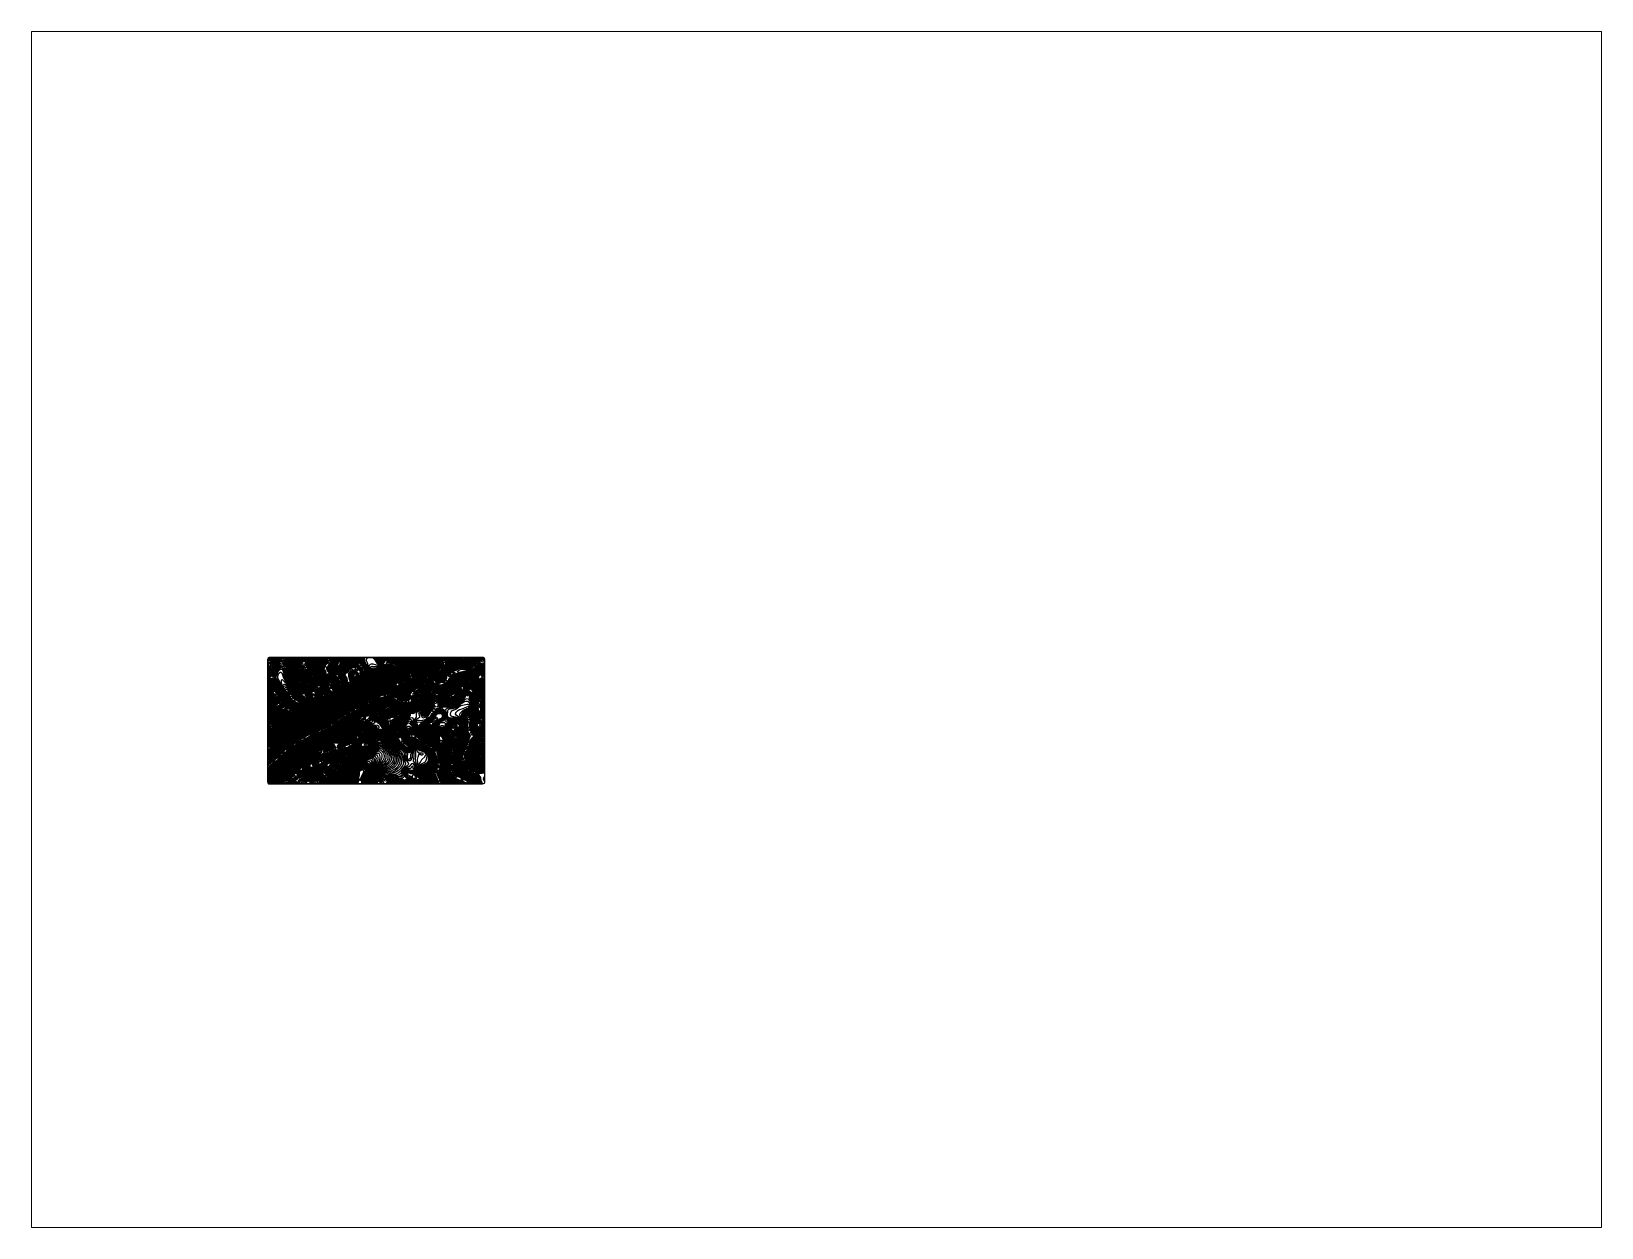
# Paper-space layout 'Global Mapper Layout' of a CAD drawing. Extents: x 0 to 10.5, y 0 to 8.
# The model-space entities are those that its viewports show. They can reach past a viewport. Long polylines and large blocks are cut down to what shows.
import ezdxf

# ---------------------------------------------------------------- set-up
doc = ezdxf.new("R2010")
doc.units = 0
doc.header["$MEASUREMENT"] = 0
for name, color, linetype in [('Contour_Line_Intermediate', 7, 'Continuous'), ('Contour_Line_Major', 7, 'Continuous'), ('Contour_Line_Minor', 7, 'Continuous'), ('Iso-height_Area', 7, 'Continuous')]:
    doc.layers.add(name, color=color, linetype=linetype)

msp = doc.modelspace()

# ---------------------------------------------------------------- linework, layer by layer
at = {"layer": 'Contour_Line_Intermediate', "color": 0}
for points in [[(104.51298, 28.4591, 365), (104.51307, 28.45915, 365), (104.51333, 28.45937, 365), (104.51345, 28.45958, 365), (104.51374, 28.45988, 365), (104.51382, 28.46002, 365), (104.51388, 28.46019, 365), (104.51394, 28.46026, 365), (104.51397, 28.46028, 365), (104.51406, 28.46031, 365), (104.51419, 28.46032, 365), (104.5143, 28.4603, 365), (104.51456, 28.46019, 365), (104.51464, 28.46019, 365), (104.51476, 28.46022, 365), (104.51518, 28.46052, 365), (104.51563, 28.46078, 365), (104.51613, 28.4611, 365), (104.5163, 28.46122, 365), (104.51647, 28.46138, 365), (104.51652, 28.46141, 365), (104.51659, 28.46141, 365), (104.51676, 28.46133, 365), (104.51688, 28.46132, 365), (104.517, 28.46135, 365), (104.51729, 28.46148, 365), (104.51778, 28.46174, 365), (104.51881, 28.46251, 365), (104.51894, 28.46258, 365), (104.51919, 28.46268, 365), (104.51952, 28.46287, 365), (104.51965, 28.46292, 365), (104.51994, 28.46298, 365), (104.5201, 28.46304, 365), (104.52032, 28.46315, 365), (104.5206, 28.46333, 365), (104.52093, 28.4635, 365), (104.52176, 28.46384, 365), (104.52204, 28.46392, 365), (104.52224, 28.46392, 365), (104.52239, 28.46389, 365), (104.5225, 28.46383, 365), (104.52271, 28.46362, 365), (104.52286, 28.46352, 365), (104.523, 28.46346, 365), (104.52318, 28.46341, 365), (104.52326, 28.4634, 365), (104.52333, 28.46341, 365), (104.52341, 28.46345, 365), (104.5235, 28.46354, 365), (104.52372, 28.46388, 365), (104.52383, 28.464, 365), (104.52395, 28.46408, 365), (104.52427, 28.46426, 365), (104.52462, 28.46447, 365), (104.52471, 28.46455, 365), (104.52477, 28.46465, 365), (104.52478, 28.46474, 365), (104.52472, 28.465, 365), (104.52473, 28.46508, 365), (104.52478, 28.46515, 365), (104.5249, 28.46523, 365), (104.52536, 28.46545, 365), (104.52548, 28.46549, 365), (104.52557, 28.46549, 365), (104.52559, 28.46544, 365), (104.52558, 28.4654, 365), (104.52547, 28.46521, 365), (104.52542, 28.46506, 365), (104.52541, 28.46498, 365), (104.52543, 28.46491, 365), (104.52548, 28.46487, 365), (104.52556, 28.46482, 365), (104.5259, 28.46471, 365), (104.52602, 28.46469, 365), (104.52611, 28.46471, 365), (104.52618, 28.46475, 365), (104.52622, 28.46479, 365), (104.52642, 28.46508, 365), (104.52658, 28.46525, 365), (104.52681, 28.46542, 365), (104.52709, 28.4656, 365), (104.52743, 28.46577, 365), (104.52755, 28.46582, 365), (104.52762, 28.46583, 365), (104.52775, 28.46581, 365), (104.52794, 28.46572, 365), (104.52804, 28.46568, 365), (104.52816, 28.46567, 365), (104.5283, 28.46571, 365), (104.52842, 28.46582, 365), (104.52876, 28.46623, 365), (104.52881, 28.46631, 365)], [(104.51298, 28.45973, 375), (104.51307, 28.45975, 375), (104.51328, 28.45983, 375), (104.51349, 28.45997, 375), (104.51354, 28.46001, 375), (104.51359, 28.4601, 375), (104.51366, 28.46031, 375), (104.51373, 28.46039, 375), (104.51381, 28.46044, 375), (104.51412, 28.4605, 375), (104.51429, 28.46051, 375), (104.5144, 28.4605, 375), (104.51457, 28.46043, 375), (104.51469, 28.46042, 375), (104.51476, 28.46044, 375), (104.51546, 28.46084, 375), (104.51579, 28.46108, 375), (104.51604, 28.46123, 375), (104.51618, 28.46134, 375), (104.51626, 28.46143, 375), (104.51639, 28.46168, 375), (104.51647, 28.46178, 375), (104.51654, 28.4618, 375), (104.51661, 28.46178, 375), (104.51679, 28.46159, 375), (104.5169, 28.46153, 375), (104.51703, 28.46153, 375), (104.5172, 28.46159, 375), (104.51762, 28.4618, 375), (104.51811, 28.46216, 375), (104.51846, 28.46245, 375), (104.51854, 28.46254, 375), (104.51863, 28.46268, 375), (104.5187, 28.46276, 375), (104.51898, 28.46279, 375), (104.51911, 28.46283, 375), (104.51919, 28.46288, 375), (104.51936, 28.46302, 375), (104.51945, 28.46307, 375), (104.51952, 28.46308, 375), (104.51985, 28.46312, 375), (104.52002, 28.46317, 375), (104.52018, 28.46325, 375), (104.52043, 28.46342, 375), (104.5206, 28.46351, 375), (104.52175, 28.46402, 375), (104.52185, 28.46405, 375), (104.52199, 28.46407, 375), (104.52215, 28.46407, 375), (104.5223, 28.46406, 375), (104.52241, 28.46402, 375), (104.52251, 28.46397, 375), (104.52259, 28.46392, 375), (104.52275, 28.46375, 375), (104.52288, 28.46367, 375), (104.52297, 28.46364, 375), (104.52309, 28.46364, 375), (104.52322, 28.46365, 375), (104.5233, 28.46367, 375), (104.52342, 28.46376, 375), (104.52359, 28.46403, 375), (104.52371, 28.46415, 375), (104.52424, 28.46441, 375), (104.52441, 28.46453, 375), (104.52449, 28.46461, 375), (104.52453, 28.46466, 375), (104.52455, 28.46475, 375), (104.52454, 28.46483, 375), (104.52448, 28.46505, 375), (104.52448, 28.46516, 375), (104.52453, 28.46524, 375), (104.52462, 28.46531, 375), (104.52499, 28.46547, 375), (104.52556, 28.46576, 375), (104.5257, 28.46581, 375), (104.52581, 28.46582, 375), (104.52589, 28.46576, 375), (104.52591, 28.46572, 375), (104.52593, 28.46565, 375), (104.52592, 28.46556, 375), (104.52588, 28.46545, 375), (104.52572, 28.46521, 375), (104.5257, 28.46516, 375), (104.52569, 28.46507, 375), (104.52572, 28.46502, 375), (104.5258, 28.46498, 375), (104.5259, 28.46496, 375), (104.52603, 28.46497, 375), (104.52614, 28.46504, 375), (104.52642, 28.46533, 375), (104.52672, 28.46556, 375), (104.52693, 28.46578, 375), (104.52705, 28.46585, 375), (104.52742, 28.46601, 375), (104.52761, 28.46613, 375), (104.5278, 28.46628, 375), (104.52786, 28.46631, 375)], [(104.51298, 28.45993, 385), (104.51306, 28.45994, 385), (104.51315, 28.45999, 385), (104.51324, 28.46006, 385), (104.51331, 28.46014, 385), (104.51335, 28.46023, 385), (104.51334, 28.46043, 385), (104.5134, 28.46052, 385), (104.51356, 28.46055, 385), (104.514, 28.46061, 385), (104.51442, 28.4607, 385), (104.51454, 28.46069, 385), (104.51469, 28.46066, 385), (104.51477, 28.46067, 385), (104.51497, 28.46075, 385), (104.51534, 28.46094, 385), (104.51544, 28.46101, 385), (104.51571, 28.46123, 385), (104.51596, 28.46136, 385), (104.51608, 28.46144, 385), (104.51615, 28.46152, 385), (104.5162, 28.46161, 385), (104.51633, 28.46193, 385), (104.5164, 28.46201, 385), (104.51645, 28.46204, 385), (104.51658, 28.46205, 385), (104.51667, 28.46201, 385), (104.51674, 28.46196, 385), (104.51687, 28.46179, 385), (104.51696, 28.46173, 385), (104.51704, 28.46173, 385), (104.51713, 28.46175, 385), (104.5174, 28.46186, 385), (104.51754, 28.46194, 385), (104.51794, 28.46223, 385), (104.51825, 28.4625, 385), (104.51832, 28.46259, 385), (104.51836, 28.46267, 385), (104.51835, 28.46285, 385), (104.51836, 28.46292, 385), (104.5184, 28.463, 385), (104.5185, 28.46306, 385), (104.51858, 28.46306, 385), (104.51887, 28.46299, 385), (104.519, 28.463, 385), (104.5191, 28.46306, 385), (104.51927, 28.46324, 385), (104.5193, 28.46326, 385), (104.51943, 28.46328, 385), (104.51976, 28.46326, 385), (104.51994, 28.4633, 385), (104.5201, 28.46338, 385), (104.52043, 28.4636, 385), (104.52081, 28.46375, 385), (104.5213, 28.464, 385), (104.52146, 28.46409, 385), (104.52168, 28.46427, 385), (104.52182, 28.46432, 385), (104.5219, 28.46432, 385), (104.52201, 28.4643, 385), (104.52241, 28.46419, 385), (104.52255, 28.46414, 385), (104.52265, 28.46407, 385), (104.52282, 28.46386, 385), (104.52292, 28.4638, 385), (104.52304, 28.46379, 385), (104.52317, 28.46382, 385), (104.52325, 28.46387, 385), (104.52334, 28.464, 385), (104.52336, 28.46412, 385), (104.52333, 28.46432, 385), (104.52334, 28.46435, 385), (104.52341, 28.46439, 385), (104.52346, 28.46439, 385), (104.52371, 28.46438, 385), (104.52391, 28.46442, 385), (104.52411, 28.46451, 385), (104.52421, 28.46457, 385), (104.52429, 28.46465, 385), (104.52433, 28.46474, 385), (104.52434, 28.46482, 385), (104.52429, 28.46512, 385), (104.52429, 28.46524, 385), (104.52431, 28.46532, 385), (104.52437, 28.46539, 385), (104.52444, 28.46543, 385), (104.52486, 28.46558, 385), (104.52535, 28.46584, 385), (104.5256, 28.466, 385), (104.52573, 28.4661, 385), (104.52586, 28.46624, 385), (104.52589, 28.46631, 385)], [(104.51298, 28.46019, 395), (104.51303, 28.46027, 395), (104.51304, 28.46032, 395), (104.51303, 28.46044, 395), (104.51305, 28.46052, 395), (104.51314, 28.46066, 395), (104.51322, 28.46072, 395), (104.51331, 28.46073, 395), (104.51372, 28.4607, 395), (104.51397, 28.46072, 395), (104.51447, 28.46088, 395), (104.51455, 28.46089, 395), (104.51475, 28.46088, 395), (104.51489, 28.4609, 395), (104.51505, 28.46096, 395), (104.51522, 28.46105, 395), (104.51533, 28.46112, 395), (104.51557, 28.46136, 395), (104.51568, 28.46142, 395), (104.51588, 28.4615, 395), (104.51603, 28.46161, 395), (104.51612, 28.46176, 395), (104.5162, 28.46201, 395), (104.51626, 28.46209, 395), (104.51638, 28.46217, 395), (104.51654, 28.46221, 395), (104.51662, 28.46221, 395), (104.5167, 28.4622, 395), (104.51679, 28.46214, 395), (104.51697, 28.46198, 395), (104.51707, 28.46195, 395), (104.5172, 28.46196, 395), (104.51733, 28.46201, 395), (104.51749, 28.4621, 395), (104.51773, 28.46227, 395), (104.51787, 28.46238, 395), (104.51799, 28.46251, 395), (104.51811, 28.46267, 395), (104.5182, 28.46297, 395), (104.51823, 28.46304, 395), (104.51829, 28.46311, 395), (104.51836, 28.46317, 395), (104.51853, 28.46322, 395), (104.51882, 28.46321, 395), (104.51894, 28.46324, 395), (104.51902, 28.4633, 395), (104.51916, 28.46348, 395), (104.51922, 28.46352, 395), (104.51927, 28.46353, 395), (104.51935, 28.46352, 395), (104.5196, 28.46344, 395), (104.51971, 28.46342, 395), (104.51984, 28.46344, 395), (104.51994, 28.46347, 395), (104.52006, 28.46355, 395), (104.52025, 28.46374, 395), (104.5203, 28.46377, 395), (104.52044, 28.46382, 395), (104.52067, 28.46385, 395), (104.52077, 28.46388, 395), (104.52101, 28.464, 395), (104.52118, 28.4641, 395), (104.52128, 28.46418, 395), (104.52133, 28.46424, 395), (104.52137, 28.46432, 395), (104.52142, 28.4645, 395), (104.52144, 28.46453, 395), (104.52151, 28.46458, 395), (104.52187, 28.46466, 395), (104.52199, 28.46467, 395), (104.52207, 28.46465, 395), (104.52225, 28.46449, 395), (104.52234, 28.46445, 395), (104.52247, 28.46441, 395), (104.52259, 28.46441, 395), (104.52267, 28.46443, 395), (104.52292, 28.4646, 395), (104.52316, 28.46473, 395), (104.52334, 28.4648, 395), (104.52348, 28.46482, 395), (104.52355, 28.46481, 395), (104.52361, 28.46478, 395), (104.52373, 28.46465, 395), (104.52379, 28.46462, 395), (104.52387, 28.46461, 395), (104.52396, 28.46464, 395), (104.52402, 28.46468, 395), (104.52408, 28.46474, 395), (104.52411, 28.46486, 395), (104.52409, 28.46498, 395), (104.52394, 28.46557, 395), (104.52394, 28.46565, 395), (104.52396, 28.46572, 395), (104.52399, 28.46575, 395), (104.52406, 28.46575, 395), (104.52425, 28.46566, 395), (104.52441, 28.46562, 395), (104.52454, 28.46563, 395), (104.52465, 28.46566, 395), (104.52491, 28.46577, 395), (104.52543, 28.46609, 395), (104.52552, 28.46615, 395), (104.5256, 28.46624, 395), (104.52564, 28.46631, 395)], [(104.51298, 28.46085, 405), (104.51305, 28.46091, 405), (104.51309, 28.46097, 405), (104.51312, 28.4611, 405), (104.51313, 28.46124, 405), (104.51316, 28.46131, 405), (104.51322, 28.46131, 405), (104.51327, 28.46127, 405), (104.51333, 28.4612, 405), (104.51342, 28.46101, 405), (104.51348, 28.46094, 405), (104.5136, 28.46088, 405), (104.51375, 28.46085, 405), (104.51397, 28.46086, 405), (104.51443, 28.46101, 405), (104.51489, 28.46109, 405), (104.5151, 28.46117, 405), (104.51525, 28.46127, 405), (104.51551, 28.46151, 405), (104.5158, 28.46165, 405), (104.51588, 28.46172, 405), (104.51595, 28.46181, 405), (104.51603, 28.46201, 405), (104.51608, 28.46209, 405), (104.51617, 28.46218, 405), (104.51629, 28.46226, 405), (104.51649, 28.46234, 405), (104.51662, 28.46237, 405), (104.5167, 28.46236, 405), (104.51679, 28.46234, 405), (104.51695, 28.46221, 405), (104.51705, 28.46216, 405), (104.51717, 28.46215, 405), (104.51729, 28.46217, 405), (104.51748, 28.46228, 405), (104.51771, 28.46246, 405), (104.51778, 28.46255, 405), (104.51795, 28.46279, 405), (104.51813, 28.46312, 405), (104.5182, 28.46319, 405), (104.51831, 28.46326, 405), (104.51845, 28.46332, 405), (104.51875, 28.4634, 405), (104.51882, 28.46343, 405), (104.51907, 28.46365, 405), (104.51919, 28.46371, 405), (104.51928, 28.46373, 405), (104.51936, 28.46372, 405), (104.51969, 28.46362, 405), (104.51977, 28.46362, 405), (104.51985, 28.46364, 405), (104.51994, 28.46371, 405), (104.52015, 28.46399, 405), (104.52027, 28.46407, 405), (104.52039, 28.46408, 405), (104.52056, 28.46404, 405), (104.52068, 28.46403, 405), (104.52081, 28.46406, 405), (104.52093, 28.46412, 405), (104.52105, 28.4642, 405), (104.52112, 28.46428, 405), (104.52118, 28.46441, 405), (104.52119, 28.46456, 405), (104.52121, 28.46466, 405), (104.52125, 28.46473, 405), (104.52134, 28.46479, 405), (104.5216, 28.46487, 405), (104.52189, 28.46504, 405), (104.52202, 28.46507, 405), (104.5221, 28.46505, 405), (104.52216, 28.46502, 405), (104.52235, 28.46484, 405), (104.52242, 28.46478, 405), (104.52253, 28.46475, 405), (104.52261, 28.46475, 405), (104.52275, 28.46479, 405), (104.52287, 28.46483, 405), (104.52344, 28.46509, 405), (104.52359, 28.46519, 405), (104.52363, 28.46523, 405), (104.52368, 28.46531, 405), (104.52369, 28.46544, 405), (104.52365, 28.46571, 405), (104.52365, 28.46587, 405), (104.5237, 28.46598, 405), (104.52378, 28.46606, 405), (104.5239, 28.46609, 405), (104.52405, 28.46607, 405), (104.52418, 28.466, 405), (104.52431, 28.46589, 405), (104.52441, 28.46582, 405), (104.5245, 28.4658, 405), (104.52458, 28.46581, 405), (104.52469, 28.46585, 405), (104.52482, 28.46592, 405), (104.52509, 28.46615, 405), (104.52528, 28.46623, 405), (104.52538, 28.46631, 405)], [(104.51298, 28.46161, 415), (104.51314, 28.46163, 415), (104.51322, 28.46162, 415), (104.51327, 28.46159, 415), (104.51355, 28.46134, 415), (104.51365, 28.46114, 415), (104.5137, 28.46107, 415), (104.51375, 28.46104, 415), (104.51383, 28.46101, 415), (104.51395, 28.461, 415), (104.51405, 28.46102, 415), (104.51463, 28.4612, 415), (104.51489, 28.46127, 415), (104.51501, 28.46132, 415), (104.51518, 28.46143, 415), (104.51543, 28.46167, 415), (104.5157, 28.46183, 415), (104.5159, 28.4621, 415), (104.51602, 28.46224, 415), (104.51612, 28.46232, 415), (104.51629, 28.46242, 415), (104.5165, 28.46251, 415), (104.5167, 28.46253, 415), (104.51686, 28.4625, 415), (104.51704, 28.46239, 415), (104.51711, 28.46236, 415), (104.51719, 28.46236, 415), (104.51733, 28.4624, 415), (104.51745, 28.46247, 415), (104.51759, 28.46258, 415), (104.518, 28.46316, 415), (104.51812, 28.46328, 415), (104.51836, 28.46343, 415), (104.51869, 28.46358, 415), (104.51911, 28.46384, 415), (104.51925, 28.46389, 415), (104.51934, 28.46391, 415), (104.51965, 28.46388, 415), (104.51977, 28.4639, 415), (104.51985, 28.46395, 415), (104.52009, 28.46422, 415), (104.52018, 28.46429, 415), (104.52027, 28.46432, 415), (104.52042, 28.46432, 415), (104.52066, 28.46423, 415), (104.52073, 28.46423, 415), (104.5208, 28.46426, 415), (104.52089, 28.46432, 415), (104.52096, 28.46441, 415), (104.52098, 28.4645, 415), (104.521, 28.46471, 415), (104.52103, 28.46477, 415), (104.5211, 28.46485, 415), (104.52122, 28.46494, 415), (104.52151, 28.46505, 415), (104.52184, 28.46524, 415), (104.52201, 28.46528, 415), (104.52216, 28.46526, 415), (104.52227, 28.46521, 415), (104.52247, 28.46505, 415), (104.52258, 28.46501, 415), (104.52265, 28.465, 415), (104.52274, 28.465, 415), (104.52288, 28.46504, 415), (104.52304, 28.4651, 415), (104.5232, 28.46519, 415), (104.52337, 28.46532, 415), (104.52343, 28.4654, 415), (104.52345, 28.46549, 415), (104.52346, 28.46561, 415), (104.52343, 28.46577, 415), (104.52338, 28.46603, 415), (104.5233, 28.46631, 415)], [(104.51298, 28.46182, 425), (104.5132, 28.46182, 425), (104.51333, 28.46177, 425), (104.51356, 28.46159, 425), (104.51382, 28.46144, 425), (104.51387, 28.46136, 425), (104.51392, 28.46126, 425), (104.51394, 28.46123, 425), (104.514, 28.4612, 425), (104.51408, 28.4612, 425), (104.51427, 28.46124, 425), (104.51492, 28.46146, 425), (104.51506, 28.46154, 425), (104.51527, 28.46175, 425), (104.51556, 28.46195, 425), (104.51576, 28.46218, 425), (104.51589, 28.46238, 425), (104.51601, 28.46249, 425), (104.51641, 28.46268, 425), (104.51659, 28.46272, 425), (104.51671, 28.46272, 425), (104.51687, 28.4627, 425), (104.51717, 28.46259, 425), (104.51728, 28.4626, 425), (104.51737, 28.46264, 425), (104.5175, 28.46275, 425), (104.51776, 28.46306, 425), (104.51798, 28.46343, 425), (104.5181, 28.46355, 425), (104.51819, 28.4636, 425), (104.51852, 28.46368, 425), (104.51866, 28.46374, 425), (104.51902, 28.46398, 425), (104.51919, 28.46408, 425), (104.5193, 28.4641, 425), (104.51956, 28.46411, 425), (104.51969, 28.46414, 425), (104.51978, 28.4642, 425), (104.52002, 28.4644, 425), (104.52018, 28.4645, 425), (104.52035, 28.46454, 425), (104.52048, 28.46454, 425), (104.52059, 28.46452, 425), (104.52068, 28.46453, 425), (104.52076, 28.46461, 425), (104.52084, 28.46482, 425), (104.52095, 28.465, 425), (104.52103, 28.46509, 425), (104.52112, 28.46516, 425), (104.52146, 28.46526, 425), (104.52176, 28.4654, 425), (104.52192, 28.46544, 425), (104.52213, 28.46544, 425), (104.52227, 28.46542, 425), (104.52238, 28.46537, 425), (104.52257, 28.46526, 425), (104.52268, 28.46522, 425), (104.52276, 28.46522, 425), (104.52288, 28.46524, 425), (104.52305, 28.46532, 425), (104.52317, 28.46541, 425), (104.52321, 28.46549, 425), (104.52324, 28.46559, 425), (104.52322, 28.46574, 425), (104.52315, 28.46596, 425), (104.52309, 28.46604, 425), (104.52302, 28.46609, 425), (104.52265, 28.46622, 425), (104.52253, 28.46631, 425)], [(104.51298, 28.46219, 435), (104.51316, 28.46207, 435), (104.51342, 28.46194, 435), (104.51367, 28.46176, 435), (104.51377, 28.46172, 435), (104.51396, 28.46169, 435), (104.51404, 28.46166, 435), (104.51417, 28.46154, 435), (104.51424, 28.4615, 435), (104.51435, 28.46148, 435), (104.51444, 28.46149, 435), (104.51473, 28.46157, 435), (104.51489, 28.46163, 435), (104.51544, 28.462, 435), (104.51558, 28.46218, 435), (104.51561, 28.46227, 435), (104.51559, 28.46239, 435), (104.5155, 28.46255, 435), (104.51543, 28.46263, 435), (104.51517, 28.46287, 435), (104.51499, 28.463, 435), (104.51497, 28.46303, 435), (104.51495, 28.46308, 435), (104.51497, 28.4631, 435), (104.51511, 28.46309, 435), (104.51528, 28.46301, 435), (104.51537, 28.46294, 435), (104.51545, 28.46283, 435), (104.5155, 28.46279, 435), (104.51557, 28.46277, 435), (104.51569, 28.46275, 435), (104.51589, 28.46275, 435), (104.51605, 28.46279, 435), (104.51615, 28.46286, 435), (104.51626, 28.46299, 435), (104.51642, 28.46324, 435), (104.51646, 28.46328, 435), (104.51649, 28.46328, 435), (104.51653, 28.46327, 435), (104.51656, 28.46324, 435), (104.51671, 28.463, 435), (104.51682, 28.46291, 435), (104.51695, 28.46286, 435), (104.51709, 28.46282, 435), (104.51721, 28.46281, 435), (104.51729, 28.46283, 435), (104.51743, 28.46291, 435), (104.51759, 28.46307, 435), (104.51769, 28.46321, 435), (104.51774, 28.46333, 435), (104.51774, 28.4635, 435), (104.51769, 28.46366, 435), (104.51763, 28.46376, 435), (104.5174, 28.46407, 435), (104.51736, 28.46415, 435), (104.51734, 28.46421, 435), (104.51735, 28.4643, 435), (104.51739, 28.46436, 435), (104.51763, 28.46469, 435), (104.5177, 28.46476, 435), (104.51778, 28.46478, 435), (104.51781, 28.46476, 435), (104.51785, 28.46472, 435), (104.51788, 28.46467, 435), (104.5179, 28.46453, 435), (104.51793, 28.46417, 435), (104.51798, 28.46403, 435), (104.51803, 28.46396, 435), (104.51812, 28.46389, 435), (104.51826, 28.46384, 435), (104.51841, 28.46383, 435), (104.51852, 28.46385, 435), (104.51861, 28.46389, 435), (104.5187, 28.46395, 435), (104.51883, 28.46407, 435), (104.51892, 28.46421, 435), (104.519, 28.46438, 435), (104.51903, 28.46456, 435), (104.51901, 28.46472, 435), (104.51899, 28.46479, 435), (104.51886, 28.46495, 435), (104.51885, 28.46501, 435), (104.51887, 28.46509, 435), (104.51897, 28.46516, 435), (104.51906, 28.46518, 435), (104.51911, 28.46516, 435), (104.51912, 28.4651, 435), (104.51912, 28.46489, 435), (104.51913, 28.46477, 435), (104.51917, 28.46464, 435), (104.51925, 28.46447, 435), (104.51932, 28.46441, 435), (104.51937, 28.46439, 435), (104.51944, 28.46437, 435), (104.51952, 28.46437, 435), (104.51961, 28.46439, 435), (104.51972, 28.46445, 435), (104.52003, 28.46469, 435), (104.5201, 28.46474, 435), (104.52017, 28.46476, 435), (104.52048, 28.46479, 435), (104.52052, 28.4648, 435), (104.52061, 28.46486, 435), (104.52068, 28.46494, 435), (104.52073, 28.46508, 435), (104.52074, 28.46521, 435), (104.52071, 28.4654, 435), (104.52072, 28.46549, 435), (104.52078, 28.4656, 435), (104.52085, 28.46564, 435), (104.52092, 28.46565, 435), (104.52123, 28.46564, 435), (104.52181, 28.46565, 435), (104.52237, 28.46557, 435), (104.52271, 28.46545, 435), (104.52284, 28.46545, 435), (104.52292, 28.46548, 435), (104.523, 28.46557, 435), (104.52301, 28.46563, 435), (104.52298, 28.46575, 435), (104.5229, 28.46588, 435), (104.52283, 28.46593, 435), (104.52272, 28.46599, 435), (104.5222, 28.46617, 435), (104.52213, 28.46623, 435), (104.52211, 28.46631, 435)], [(104.51298, 28.46279, 445), (104.51313, 28.46252, 445), (104.51327, 28.46234, 445), (104.51337, 28.46224, 445), (104.51367, 28.462, 445), (104.51375, 28.46195, 445), (104.51383, 28.46191, 445), (104.51406, 28.4619, 445), (104.51418, 28.46187, 445), (104.51443, 28.46171, 445), (104.51458, 28.46169, 445), (104.51481, 28.46174, 445), (104.51493, 28.4618, 445), (104.51531, 28.46203, 445), (104.51539, 28.4621, 445), (104.51543, 28.46222, 445), (104.51542, 28.4623, 445), (104.51538, 28.46238, 445), (104.51521, 28.46254, 445), (104.51476, 28.46284, 445), (104.51446, 28.46308, 445), (104.51442, 28.46312, 445), (104.5144, 28.46319, 445), (104.51441, 28.46336, 445), (104.51439, 28.46345, 445), (104.51429, 28.46365, 445), (104.51413, 28.46393, 445), (104.51411, 28.46409, 445), (104.51414, 28.46424, 445), (104.51422, 28.4643, 445), (104.51427, 28.4643, 445), (104.51437, 28.46426, 445), (104.51447, 28.4642, 445), (104.51468, 28.46399, 445), (104.51509, 28.4635, 445), (104.51519, 28.46342, 445), (104.51538, 28.46333, 445), (104.51543, 28.4633, 445), (104.51547, 28.46326, 445), (104.51555, 28.46309, 445), (104.51563, 28.463, 445), (104.51572, 28.46297, 445), (104.5158, 28.46296, 445), (104.51589, 28.46297, 445), (104.51596, 28.463, 445), (104.51605, 28.46309, 445), (104.5161, 28.46322, 445), (104.5161, 28.46338, 445), (104.51606, 28.46357, 445), (104.51606, 28.46365, 445), (104.5161, 28.46384, 445), (104.51616, 28.46395, 445), (104.51622, 28.46401, 445), (104.51633, 28.46408, 445), (104.5167, 28.46417, 445), (104.51688, 28.46426, 445), (104.51707, 28.46442, 445), (104.51719, 28.46457, 445), (104.51724, 28.46466, 445), (104.51728, 28.4648, 445), (104.51727, 28.46496, 445), (104.51723, 28.46506, 445), (104.51711, 28.46526, 445), (104.51705, 28.46539, 445), (104.51702, 28.4655, 445), (104.51702, 28.46558, 445), (104.51706, 28.46568, 445), (104.51734, 28.46598, 445), (104.5174, 28.46607, 445), (104.51743, 28.46616, 445), (104.51745, 28.46631, 445)], [(104.51298, 28.46506, 455), (104.51311, 28.46504, 455), (104.51324, 28.46506, 455), (104.51332, 28.4651, 455), (104.51341, 28.46518, 455), (104.51356, 28.4654, 455), (104.51368, 28.46561, 455), (104.51371, 28.46575, 455), (104.51373, 28.46598, 455), (104.51381, 28.46606, 455), (104.51406, 28.46624, 455), (104.51413, 28.46627, 455), (104.51418, 28.46623, 455), (104.5143, 28.46601, 455), (104.51449, 28.46584, 455), (104.51456, 28.46574, 455), (104.51456, 28.4656, 455), (104.51448, 28.4654, 455), (104.51447, 28.46533, 455), (104.51445, 28.46504, 455), (104.51446, 28.46488, 455), (104.51453, 28.46471, 455), (104.51474, 28.46443, 455), (104.51492, 28.46424, 455), (104.51497, 28.46416, 455), (104.5151, 28.46388, 455), (104.51521, 28.46374, 455), (104.5153, 28.4637, 455), (104.51541, 28.46368, 455), (104.51568, 28.46373, 455), (104.51575, 28.46376, 455), (104.51579, 28.4638, 455), (104.51588, 28.46391, 455), (104.51592, 28.46408, 455), (104.51595, 28.46438, 455), (104.51597, 28.46444, 455), (104.51604, 28.46445, 455), (104.51625, 28.46437, 455), (104.51633, 28.46436, 455), (104.51654, 28.46437, 455), (104.51667, 28.46441, 455), (104.51679, 28.46446, 455), (104.51692, 28.46457, 455), (104.51698, 28.46466, 455), (104.51701, 28.46474, 455), (104.51701, 28.46487, 455), (104.51697, 28.46497, 455), (104.51688, 28.46512, 455), (104.51684, 28.4652, 455), (104.51678, 28.46551, 455), (104.51678, 28.46563, 455), (104.51679, 28.4657, 455), (104.51682, 28.46577, 455), (104.51707, 28.46607, 455), (104.5171, 28.46616, 455), (104.51712, 28.46631, 455)], [(104.51298, 28.46542, 465), (104.51315, 28.4655, 465), (104.51332, 28.46553, 465), (104.51339, 28.4656, 465), (104.5134, 28.46564, 465), (104.5134, 28.46573, 465), (104.51336, 28.46582, 465), (104.51327, 28.46594, 465), (104.51326, 28.46598, 465), (104.51325, 28.46601, 465), (104.51327, 28.46606, 465), (104.51331, 28.4661, 465), (104.51351, 28.46624, 465), (104.51358, 28.46631, 465)], [(104.51469, 28.46631, 465), (104.51475, 28.46623, 465), (104.51491, 28.46609, 465), (104.51494, 28.46603, 465), (104.51495, 28.46595, 465), (104.51492, 28.46586, 465), (104.51477, 28.46557, 465), (104.51467, 28.46532, 465), (104.51464, 28.46508, 465), (104.51465, 28.46493, 465), (104.51473, 28.4648, 465), (104.51508, 28.46444, 465), (104.51514, 28.46433, 465), (104.51522, 28.46413, 465), (104.51529, 28.46402, 465), (104.51535, 28.46397, 465), (104.51542, 28.46395, 465), (104.51547, 28.46395, 465), (104.51555, 28.46398, 465), (104.51561, 28.46405, 465), (104.51564, 28.46411, 465), (104.51564, 28.46426, 465), (104.51554, 28.46451, 465), (104.51553, 28.46463, 465), (104.51555, 28.46471, 465), (104.51558, 28.46475, 465), (104.51567, 28.46482, 465), (104.51574, 28.46484, 465), (104.51583, 28.46485, 465), (104.51591, 28.46485, 465), (104.51602, 28.46483, 465), (104.51612, 28.46477, 465), (104.5163, 28.46463, 465), (104.51637, 28.4646, 465), (104.51645, 28.46457, 465), (104.51657, 28.46459, 465), (104.51667, 28.46465, 465), (104.51671, 28.46469, 465), (104.51674, 28.46478, 465), (104.51674, 28.46486, 465), (104.51663, 28.46512, 465), (104.51659, 28.46541, 465), (104.51653, 28.46559, 465), (104.51651, 28.46574, 465), (104.51652, 28.46582, 465), (104.51655, 28.46586, 465), (104.51675, 28.46611, 465), (104.51679, 28.46623, 465), (104.51679, 28.46631, 465)], [(104.51531, 28.46631, 475), (104.51529, 28.46612, 475), (104.51524, 28.46599, 475), (104.51499, 28.46566, 475), (104.51493, 28.46557, 475), (104.51486, 28.46541, 475), (104.51482, 28.46523, 475), (104.51481, 28.46506, 475), (104.51485, 28.46495, 475), (104.51489, 28.46491, 475), (104.51494, 28.46488, 475), (104.515, 28.46485, 475), (104.51508, 28.46484, 475), (104.51522, 28.46488, 475), (104.51547, 28.46502, 475), (104.51559, 28.46507, 475), (104.51583, 28.4651, 475), (104.51616, 28.4651, 475), (104.51625, 28.46512, 475), (104.5163, 28.46516, 475), (104.51635, 28.46529, 475), (104.51637, 28.46542, 475), (104.51633, 28.46557, 475), (104.51623, 28.46581, 475), (104.51625, 28.4659, 475), (104.51633, 28.46606, 475), (104.51635, 28.46616, 475), (104.51631, 28.46625, 475), (104.51624, 28.46631, 475)], [(104.51767, 28.46631, 445), (104.51773, 28.46622, 445), (104.51785, 28.46608, 445), (104.51787, 28.466, 445), (104.51782, 28.46586, 445), (104.51769, 28.46562, 445), (104.51767, 28.46549, 445), (104.51769, 28.46539, 445), (104.51777, 28.46525, 445), (104.51787, 28.46516, 445), (104.51798, 28.4651, 445), (104.51814, 28.46508, 445), (104.51823, 28.46509, 445), (104.51836, 28.46515, 445), (104.51854, 28.46527, 445), (104.51887, 28.46552, 445), (104.51907, 28.46564, 445), (104.51977, 28.46587, 445), (104.51982, 28.4659, 445), (104.51988, 28.46598, 445), (104.51995, 28.46614, 445), (104.52, 28.46631, 445)], [(104.51808, 28.46631, 455), (104.51815, 28.4661, 455), (104.51815, 28.46598, 455), (104.51812, 28.4659, 455), (104.51795, 28.46562, 455), (104.51793, 28.46549, 455), (104.51795, 28.46541, 455), (104.518, 28.46537, 455), (104.51806, 28.46534, 455), (104.51813, 28.46533, 455), (104.51828, 28.46536, 455), (104.51844, 28.46546, 455), (104.51855, 28.46558, 455), (104.51865, 28.46574, 455), (104.51869, 28.46578, 455), (104.51877, 28.46584, 455), (104.51891, 28.46588, 455), (104.51932, 28.46595, 455), (104.51952, 28.46603, 455), (104.51966, 28.46614, 455), (104.51972, 28.46623, 455), (104.51974, 28.46631, 455)], [(104.51839, 28.46631, 465), (104.51844, 28.46622, 465), (104.51855, 28.46614, 465), (104.51865, 28.46611, 465), (104.51889, 28.46609, 465), (104.51915, 28.46611, 465), (104.51932, 28.46615, 465), (104.51939, 28.46618, 465), (104.51947, 28.46624, 465), (104.51952, 28.46631, 465)], [(104.52407, 28.46631, 415), (104.52445, 28.46607, 415), (104.52454, 28.46604, 415), (104.52463, 28.46607, 415), (104.52471, 28.46614, 415), (104.52476, 28.46623, 415), (104.52479, 28.46631, 415)], [(104.52602, 28.46631, 385), (104.52612, 28.46599, 385), (104.52616, 28.4656, 385), (104.52619, 28.46553, 385), (104.52625, 28.4655, 385), (104.52639, 28.46555, 385), (104.52648, 28.46561, 385), (104.52656, 28.46569, 385), (104.52663, 28.46583, 385), (104.52664, 28.46599, 385), (104.52665, 28.46602, 385), (104.52672, 28.46609, 385), (104.52681, 28.46612, 385), (104.52706, 28.46611, 385), (104.52722, 28.46614, 385), (104.5273, 28.46617, 385), (104.5274, 28.46624, 385), (104.52745, 28.46631, 385)], [(104.52789, 28.46631, 375), (104.52796, 28.46626, 375), (104.52814, 28.46607, 375), (104.52822, 28.46604, 375), (104.52826, 28.46604, 375), (104.52832, 28.46608, 375), (104.52849, 28.46624, 375), (104.52853, 28.46631, 375)], [(104.52945, 28.46553, 365), (104.52925, 28.46561, 365), (104.52912, 28.4656, 365), (104.52904, 28.46556, 365), (104.52871, 28.46533, 365), (104.52854, 28.46524, 365), (104.52825, 28.46516, 365), (104.52788, 28.46502, 365), (104.52747, 28.46491, 365), (104.52739, 28.46487, 365), (104.52724, 28.46476, 365), (104.52708, 28.4645, 365), (104.52683, 28.46426, 365), (104.52673, 28.46417, 365), (104.5266, 28.46409, 365), (104.52639, 28.464, 365), (104.52614, 28.46395, 365), (104.52598, 28.46396, 365), (104.52577, 28.46403, 365), (104.52553, 28.46414, 365), (104.52546, 28.46415, 365), (104.52515, 28.46408, 365), (104.525, 28.46406, 365), (104.5249, 28.46403, 365), (104.52482, 28.46395, 365), (104.52472, 28.4638, 365), (104.52457, 28.46363, 365), (104.52455, 28.46359, 365), (104.52455, 28.46355, 365), (104.52458, 28.46351, 365), (104.52477, 28.46341, 365), (104.52491, 28.46331, 365), (104.52496, 28.46326, 365), (104.52496, 28.46323, 365), (104.52495, 28.46318, 365), (104.52486, 28.46313, 365), (104.52457, 28.46301, 365), (104.52444, 28.46295, 365), (104.52412, 28.46267, 365), (104.52399, 28.4626, 365), (104.52387, 28.46255, 365), (104.52371, 28.4625, 365), (104.52358, 28.46251, 365), (104.52332, 28.46262, 365), (104.523, 28.46267, 365), (104.5228, 28.46273, 365), (104.52238, 28.46292, 365), (104.52198, 28.46301, 365), (104.52186, 28.46301, 365), (104.52173, 28.46299, 365), (104.52151, 28.4629, 365), (104.5211, 28.46271, 365), (104.52064, 28.46244, 365), (104.52039, 28.46233, 365), (104.52015, 28.46217, 365), (104.51969, 28.46191, 365), (104.51931, 28.46168, 365), (104.51899, 28.46143, 365), (104.5189, 28.46134, 365), (104.51878, 28.46119, 365), (104.51869, 28.4611, 365), (104.5184, 28.46094, 365), (104.51779, 28.46056, 365), (104.51734, 28.46034, 365), (104.51642, 28.45998, 365), (104.51621, 28.45986, 365), (104.51588, 28.45965, 365), (104.51562, 28.45942, 365), (104.51551, 28.45928, 365), (104.51547, 28.45914, 365), (104.51548, 28.45897, 365), (104.51548, 28.45889, 365), (104.51545, 28.45884, 365), (104.51538, 28.45878, 365), (104.51504, 28.45858, 365), (104.51486, 28.45843, 365), (104.51458, 28.45813, 365), (104.51451, 28.45804, 365), (104.51436, 28.45778, 365), (104.51409, 28.45746, 365), (104.51398, 28.45737, 365), (104.51374, 28.45724, 365), (104.51308, 28.45671, 365)], [(104.52945, 28.46533, 375), (104.52926, 28.46539, 375), (104.52914, 28.46539, 375), (104.52904, 28.46535, 375), (104.5288, 28.46519, 375), (104.52867, 28.46512, 375), (104.52788, 28.46487, 375), (104.52772, 28.46481, 375), (104.52764, 28.46476, 375), (104.52755, 28.4647, 375), (104.52749, 28.46461, 375), (104.5274, 28.46442, 375), (104.52727, 28.46431, 375), (104.52664, 28.46393, 375), (104.52647, 28.46385, 375), (104.52615, 28.46374, 375), (104.52602, 28.46371, 375), (104.52594, 28.46372, 375), (104.52569, 28.46387, 375), (104.52557, 28.46392, 375), (104.52548, 28.46394, 375), (104.52535, 28.46394, 375), (104.5252, 28.4639, 375), (104.52511, 28.46383, 375), (104.52504, 28.46375, 375), (104.52503, 28.46371, 375), (104.52504, 28.46363, 375), (104.52509, 28.46357, 375), (104.52554, 28.46332, 375), (104.52562, 28.46326, 375), (104.52566, 28.46319, 375), (104.52563, 28.46313, 375), (104.52554, 28.46308, 375), (104.52532, 28.46306, 375), (104.52503, 28.463, 375), (104.52486, 28.46295, 375), (104.5247, 28.46289, 375), (104.52449, 28.46277, 375), (104.52431, 28.46257, 375), (104.52421, 28.46249, 375), (104.52407, 28.4624, 375), (104.52391, 28.46233, 375), (104.52379, 28.46231, 375), (104.52364, 28.46233, 375), (104.52349, 28.46238, 375), (104.52324, 28.4625, 375), (104.52312, 28.46254, 375), (104.52249, 28.46269, 375), (104.52241, 28.4627, 375), (104.52219, 28.46268, 375), (104.52211, 28.46269, 375), (104.52192, 28.46278, 375), (104.52181, 28.46282, 375), (104.52168, 28.46281, 375), (104.52154, 28.46278, 375), (104.52118, 28.4626, 375), (104.52101, 28.4625, 375), (104.52068, 28.46227, 375), (104.52043, 28.46214, 375), (104.52007, 28.46198, 375), (104.51969, 28.46177, 375), (104.51949, 28.46165, 375), (104.51926, 28.46148, 375), (104.51913, 28.46136, 375), (104.51908, 28.46127, 375), (104.51906, 28.46118, 375), (104.51905, 28.46097, 375), (104.51902, 28.46089, 375), (104.51899, 28.46086, 375), (104.51892, 28.46084, 375), (104.51872, 28.46087, 375), (104.51864, 28.46086, 375), (104.51849, 28.46082, 375), (104.51833, 28.46074, 375), (104.5177, 28.46035, 375), (104.51737, 28.46021, 375), (104.51712, 28.46008, 375), (104.51662, 28.45994, 375), (104.51633, 28.45979, 375), (104.51612, 28.45966, 375), (104.51595, 28.4595, 375), (104.51579, 28.45928, 375), (104.51574, 28.45919, 375), (104.51571, 28.45904, 375), (104.51573, 28.45877, 375), (104.51571, 28.45872, 375), (104.51568, 28.45869, 375), (104.51558, 28.45864, 375), (104.5153, 28.45855, 375), (104.5151, 28.45844, 375), (104.51494, 28.45828, 375), (104.51475, 28.45807, 375), (104.51452, 28.4577, 375), (104.51425, 28.45739, 375), (104.51414, 28.45729, 375), (104.5139, 28.45716, 375), (104.51373, 28.45704, 375), (104.51332, 28.45671, 375)], [(104.51611, 28.46549, 485), (104.51609, 28.46557, 485), (104.51605, 28.46562, 485), (104.51592, 28.4657, 485), (104.51589, 28.46575, 485), (104.51587, 28.46583, 485), (104.5159, 28.46597, 485), (104.51589, 28.46604, 485), (104.51585, 28.46607, 485), (104.51582, 28.46607, 485), (104.51571, 28.46607, 485), (104.51563, 28.46603, 485), (104.51542, 28.46582, 485), (104.51522, 28.46569, 485), (104.51514, 28.46561, 485), (104.51508, 28.46552, 485), (104.51505, 28.46545, 485), (104.51504, 28.46538, 485), (104.51505, 28.46526, 485), (104.51506, 28.46522, 485), (104.51511, 28.46517, 485), (104.51516, 28.46516, 485), (104.51525, 28.46516, 485), (104.51554, 28.46525, 485), (104.51591, 28.46533, 485), (104.51606, 28.46541, 485), (104.51611, 28.46549, 485)], [(104.52041, 28.46532, 445), (104.52036, 28.46542, 445), (104.52027, 28.46549, 445), (104.52017, 28.4655, 445), (104.52011, 28.46549, 445), (104.5201, 28.46548, 445), (104.52009, 28.46542, 445), (104.5201, 28.46535, 445), (104.52015, 28.46528, 445), (104.52021, 28.46523, 445), (104.52027, 28.46521, 445), (104.52035, 28.46521, 445), (104.52039, 28.46524, 445), (104.52041, 28.46532, 445)], [(104.52945, 28.46498, 385), (104.52927, 28.46514, 385), (104.52922, 28.46516, 385), (104.52915, 28.46516, 385), (104.52909, 28.46514, 385), (104.52888, 28.46499, 385), (104.52814, 28.46482, 385), (104.52792, 28.46474, 385), (104.52781, 28.46467, 385), (104.52776, 28.46461, 385), (104.52764, 28.46433, 385), (104.52759, 28.46425, 385), (104.52751, 28.46417, 385), (104.52639, 28.46368, 385), (104.52623, 28.46359, 385), (104.52611, 28.46349, 385), (104.52605, 28.46342, 385), (104.52601, 28.46333, 385), (104.52598, 28.46319, 385), (104.526, 28.46303, 385), (104.52607, 28.46285, 385), (104.52616, 28.46274, 385), (104.52633, 28.46261, 385), (104.52641, 28.46257, 385), (104.52648, 28.46256, 385), (104.5267, 28.46258, 385), (104.52695, 28.46258, 385), (104.52708, 28.4626, 385), (104.52722, 28.46265, 385), (104.52756, 28.46287, 385), (104.52771, 28.463, 385), (104.5279, 28.46319, 385), (104.52794, 28.46324, 385), (104.528, 28.46333, 385), (104.528, 28.46341, 385), (104.52795, 28.4636, 385), (104.52796, 28.46367, 385), (104.52798, 28.46371, 385), (104.52804, 28.46377, 385), (104.52808, 28.46378, 385), (104.52819, 28.46376, 385), (104.52831, 28.46368, 385), (104.52833, 28.46362, 385), (104.52833, 28.46354, 385), (104.52828, 28.46339, 385), (104.52828, 28.46327, 385), (104.52831, 28.46319, 385), (104.52841, 28.463, 385), (104.52843, 28.46289, 385), (104.52843, 28.46272, 385), (104.52845, 28.46261, 385), (104.5286, 28.46222, 385), (104.52865, 28.46212, 385), (104.5288, 28.46194, 385), (104.52887, 28.46188, 385), (104.52895, 28.46184, 385), (104.52908, 28.46181, 385), (104.5292, 28.46179, 385), (104.52945, 28.46184, 385)], [(104.52893, 28.46588, 355), (104.52888, 28.46581, 355), (104.52887, 28.46582, 355), (104.52888, 28.46585, 355), (104.52893, 28.46588, 355)], [(104.51298, 28.46341, 455), (104.51306, 28.46337, 455), (104.51313, 28.46327, 455), (104.51317, 28.46316, 455), (104.51322, 28.46291, 455), (104.51329, 28.46277, 455), (104.51335, 28.4627, 455), (104.51351, 28.46258, 455), (104.51369, 28.46226, 455), (104.51377, 28.46218, 455), (104.51385, 28.46213, 455), (104.51397, 28.46209, 455), (104.5142, 28.46208, 455), (104.51431, 28.46207, 455), (104.51441, 28.46203, 455), (104.51456, 28.46189, 455), (104.51467, 28.46187, 455), (104.51485, 28.4619, 455), (104.51505, 28.462, 455), (104.51517, 28.4621, 455), (104.5152, 28.46219, 455), (104.51519, 28.46226, 455), (104.51515, 28.46233, 455), (104.51508, 28.46241, 455), (104.51501, 28.46247, 455), (104.51488, 28.46254, 455), (104.51455, 28.46267, 455), (104.51437, 28.46282, 455), (104.51414, 28.46292, 455), (104.5141, 28.46296, 455), (104.51407, 28.46303, 455), (104.51415, 28.46333, 455), (104.51416, 28.46341, 455), (104.51415, 28.46351, 455), (104.5141, 28.46363, 455), (104.51397, 28.46382, 455), (104.51384, 28.46412, 455), (104.51371, 28.46431, 455), (104.51358, 28.46443, 455), (104.51338, 28.46456, 455), (104.51314, 28.46465, 455), (104.51298, 28.46477, 455)], [(104.51298, 28.46361, 465), (104.51315, 28.46358, 465), (104.51324, 28.46351, 465), (104.5133, 28.4634, 465), (104.51342, 28.46311, 465), (104.51348, 28.46304, 465), (104.51355, 28.46302, 465), (104.51368, 28.46304, 465), (104.51381, 28.46314, 465), (104.51388, 28.46322, 465), (104.51391, 28.46328, 465), (104.51395, 28.46347, 465), (104.51393, 28.46358, 465), (104.51377, 28.46379, 465), (104.51366, 28.46406, 465), (104.51355, 28.46423, 465), (104.51344, 28.46433, 465), (104.51331, 28.46441, 465), (104.51298, 28.46456, 465)], [(104.51298, 28.4638, 475), (104.5132, 28.46383, 475), (104.51326, 28.46386, 475), (104.51332, 28.46391, 475), (104.51334, 28.46403, 475), (104.51332, 28.46413, 475), (104.51326, 28.46419, 475), (104.51308, 28.46431, 475), (104.51298, 28.46435, 475)], [(104.51298, 28.45889, 355), (104.51307, 28.45892, 355), (104.51316, 28.45898, 355), (104.51361, 28.45936, 355), (104.51387, 28.45966, 355), (104.51404, 28.45994, 355), (104.51414, 28.46004, 355), (104.51422, 28.46006, 355), (104.5143, 28.46005, 355), (104.51456, 28.46, 355), (104.51472, 28.46003, 355), (104.51497, 28.46018, 355), (104.51529, 28.46041, 355), (104.51621, 28.46094, 355), (104.51645, 28.46105, 355), (104.51696, 28.46117, 355), (104.5175, 28.46143, 355), (104.5178, 28.4616, 355), (104.51853, 28.46211, 355), (104.51902, 28.46241, 355), (104.51973, 28.46275, 355), (104.51995, 28.46282, 355), (104.52018, 28.46286, 355), (104.52022, 28.46288, 355), (104.52056, 28.46309, 355), (104.52076, 28.46324, 355), (104.52093, 28.46333, 355), (104.52197, 28.46372, 355), (104.52208, 28.46375, 355), (104.52224, 28.46376, 355), (104.52235, 28.46373, 355), (104.52244, 28.46368, 355), (104.52271, 28.46338, 355), (104.52286, 28.46328, 355), (104.52316, 28.46312, 355), (104.52327, 28.4631, 355), (104.5234, 28.46311, 355), (104.52349, 28.46314, 355), (104.52358, 28.46321, 355), (104.52399, 28.4638, 355), (104.5241, 28.46392, 355), (104.52432, 28.46408, 355), (104.52446, 28.46414, 355), (104.52454, 28.46414, 355), (104.52457, 28.46409, 355), (104.52455, 28.464, 355), (104.52451, 28.46392, 355), (104.5244, 28.4638, 355), (104.52428, 28.46371, 355), (104.52407, 28.46363, 355), (104.52399, 28.46356, 355), (104.52398, 28.46351, 355), (104.52399, 28.46342, 355), (104.52403, 28.46333, 355), (104.52414, 28.46318, 355), (104.52413, 28.46309, 355), (104.52409, 28.46301, 355), (104.52399, 28.46289, 355), (104.5239, 28.46281, 355), (104.52379, 28.46275, 355), (104.52367, 28.46273, 355), (104.5236, 28.46275, 355), (104.52342, 28.46281, 355), (104.52309, 28.46281, 355), (104.52294, 28.46283, 355), (104.52278, 28.46292, 355), (104.52259, 28.46309, 355), (104.52248, 28.46315, 355), (104.52229, 28.4632, 355), (104.52205, 28.46322, 355), (104.52192, 28.46321, 355), (104.52176, 28.46317, 355), (104.52122, 28.46292, 355), (104.52107, 28.4629, 355), (104.52093, 28.4629, 355), (104.52086, 28.46288, 355), (104.52077, 28.46268, 355), (104.52073, 28.46266, 355), (104.5206, 28.46264, 355), (104.52039, 28.46272, 355), (104.52035, 28.46272, 355), (104.52027, 28.46269, 355), (104.52017, 28.46256, 355), (104.52006, 28.46234, 355), (104.51999, 28.46225, 355), (104.5199, 28.46218, 355), (104.51953, 28.46196, 355), (104.51911, 28.46168, 355), (104.51885, 28.46149, 355), (104.51854, 28.46121, 355), (104.51803, 28.46086, 355), (104.51765, 28.46063, 355), (104.51733, 28.46047, 355), (104.51625, 28.46002, 355), (104.51575, 28.45972, 355), (104.51534, 28.45941, 355), (104.51524, 28.4593, 355), (104.51517, 28.4592, 355), (104.51514, 28.4591, 355), (104.51516, 28.45894, 355), (104.51514, 28.45889, 355), (104.51479, 28.4586, 355), (104.51446, 28.45827, 355), (104.51435, 28.45812, 355), (104.51419, 28.45786, 355), (104.51397, 28.45759, 355), (104.51389, 28.45752, 355), (104.51364, 28.45737, 355), (104.51306, 28.45687, 355), (104.51298, 28.45684, 355)], [(104.51761, 28.46342, 445), (104.51758, 28.4635, 445), (104.51754, 28.46358, 445), (104.51735, 28.46381, 445), (104.51722, 28.46393, 445), (104.51713, 28.46398, 445), (104.51702, 28.464, 445), (104.51693, 28.46397, 445), (104.51686, 28.46391, 445), (104.5168, 28.46374, 445), (104.51679, 28.46351, 445), (104.51685, 28.46318, 445), (104.51689, 28.46311, 445), (104.51693, 28.46306, 445), (104.51703, 28.46302, 445), (104.51711, 28.463, 445), (104.5172, 28.46301, 445), (104.51732, 28.46305, 445), (104.51745, 28.46313, 445), (104.51753, 28.46321, 445), (104.5176, 28.46334, 445), (104.51761, 28.46342, 445)], [(104.51868, 28.46431, 445), (104.51867, 28.46438, 445), (104.51861, 28.46462, 445), (104.51859, 28.46467, 445), (104.51854, 28.46472, 445), (104.51847, 28.46475, 445), (104.51839, 28.46476, 445), (104.51832, 28.46473, 445), (104.51828, 28.4647, 445), (104.5182, 28.46458, 445), (104.51815, 28.46441, 445), (104.51816, 28.46425, 445), (104.51819, 28.46416, 445), (104.51823, 28.46411, 445), (104.51828, 28.46408, 445), (104.51836, 28.46404, 445), (104.51845, 28.46404, 445), (104.51853, 28.46406, 445), (104.51863, 28.46416, 445), (104.51868, 28.46431, 445)], [(104.5197, 28.46499, 445), (104.51969, 28.46504, 445), (104.51965, 28.46507, 445), (104.51959, 28.46508, 445), (104.51956, 28.46507, 445), (104.51953, 28.46504, 445), (104.5195, 28.46496, 445), (104.5195, 28.46492, 445), (104.51953, 28.46486, 445), (104.51959, 28.46482, 445), (104.51964, 28.46484, 445), (104.5197, 28.4649, 445), (104.5197, 28.46499, 445)], [(104.52302, 28.46408, 395), (104.52299, 28.46409, 395), (104.52297, 28.46407, 395), (104.52297, 28.46405, 395), (104.523, 28.46404, 395), (104.52302, 28.46408, 395)], [(104.52532, 28.46449, 355), (104.52523, 28.4644, 355), (104.52516, 28.46438, 355), (104.52506, 28.4644, 355), (104.52502, 28.46445, 355), (104.52501, 28.46449, 355), (104.52502, 28.46453, 355), (104.52507, 28.46462, 355), (104.52515, 28.46468, 355), (104.52522, 28.46468, 355), (104.52526, 28.46465, 355), (104.52532, 28.46457, 355), (104.52532, 28.46449, 355)], [(104.52661, 28.46454, 355), (104.52658, 28.46444, 355), (104.52654, 28.46438, 355), (104.52644, 28.4643, 355), (104.52631, 28.46423, 355), (104.52614, 28.46419, 355), (104.52601, 28.46418, 355), (104.5259, 28.46421, 355), (104.52587, 28.46426, 355), (104.52588, 28.46432, 355), (104.52591, 28.46435, 355), (104.52606, 28.46442, 355), (104.52656, 28.46458, 355), (104.52661, 28.46454, 355)], [(104.5277, 28.46358, 395), (104.52768, 28.46367, 395), (104.52765, 28.46377, 395), (104.52758, 28.46386, 395), (104.52753, 28.4639, 395), (104.52745, 28.46392, 395), (104.52735, 28.46391, 395), (104.52727, 28.46389, 395), (104.52668, 28.46367, 395), (104.52651, 28.46359, 395), (104.5264, 28.46352, 395), (104.52631, 28.46345, 395), (104.52623, 28.46333, 395), (104.5262, 28.46322, 395), (104.52622, 28.46311, 395), (104.5263, 28.463, 395), (104.52643, 28.46295, 395), (104.5269, 28.4629, 395), (104.52703, 28.4629, 395), (104.52713, 28.46293, 395), (104.52738, 28.46305, 395), (104.52752, 28.46316, 395), (104.52765, 28.46336, 395), (104.52769, 28.4635, 395), (104.5277, 28.46358, 395)], [(104.52691, 28.46502, 355), (104.52688, 28.46496, 355), (104.5268, 28.46489, 355), (104.52673, 28.46488, 355), (104.52671, 28.46489, 355), (104.52671, 28.46492, 355), (104.52672, 28.46496, 355), (104.5268, 28.46503, 355), (104.52686, 28.46505, 355), (104.52689, 28.46504, 355), (104.52691, 28.46502, 355)], [(104.5288, 28.46458, 395), (104.52878, 28.46464, 395), (104.52874, 28.46469, 395), (104.52868, 28.46472, 395), (104.52861, 28.46474, 395), (104.52839, 28.46473, 395), (104.52813, 28.46467, 395), (104.52804, 28.46464, 395), (104.52795, 28.46457, 395), (104.52792, 28.46449, 395), (104.52789, 28.4644, 395), (104.5279, 28.46427, 395), (104.52795, 28.46418, 395), (104.52802, 28.46414, 395), (104.52813, 28.46413, 395), (104.5283, 28.46416, 395), (104.52846, 28.46424, 395), (104.52864, 28.46436, 395), (104.52877, 28.46449, 395), (104.5288, 28.46458, 395)], [(104.52839, 28.46449, 405), (104.52832, 28.46451, 405), (104.52822, 28.4645, 405), (104.52821, 28.46448, 405), (104.5282, 28.46443, 405), (104.52824, 28.46441, 405), (104.5283, 28.46441, 405), (104.52839, 28.46449, 405)], [(104.52945, 28.46379, 385), (104.52927, 28.46384, 385), (104.52915, 28.46385, 385), (104.52898, 28.46384, 385), (104.52881, 28.46382, 385), (104.52869, 28.46382, 385), (104.52863, 28.46384, 385), (104.52858, 28.46387, 385), (104.52854, 28.46391, 385), (104.52853, 28.46397, 385), (104.52856, 28.46403, 385), (104.52859, 28.46407, 385), (104.52913, 28.46451, 385), (104.52929, 28.46459, 385), (104.52945, 28.46464, 385)], [(104.52945, 28.46399, 375), (104.52922, 28.46406, 375), (104.52917, 28.46409, 375), (104.52917, 28.46412, 375), (104.52917, 28.46416, 375), (104.52924, 28.46425, 375), (104.52937, 28.46435, 375), (104.52945, 28.46437, 375)], [(104.51737, 28.46342, 455), (104.51729, 28.46355, 455), (104.51719, 28.46365, 455), (104.51711, 28.46367, 455), (104.51705, 28.46363, 455), (104.51702, 28.46355, 455), (104.51703, 28.4634, 455), (104.51706, 28.46332, 455), (104.51711, 28.46325, 455), (104.51718, 28.46324, 455), (104.51726, 28.46326, 455), (104.51735, 28.46333, 455), (104.51737, 28.46342, 455)], [(104.52546, 28.46259, 385), (104.52544, 28.46267, 385), (104.5254, 28.46276, 385), (104.5253, 28.46283, 385), (104.52522, 28.46285, 385), (104.52509, 28.46285, 385), (104.52495, 28.4628, 385), (104.52481, 28.46274, 385), (104.52472, 28.46266, 385), (104.52467, 28.46259, 385), (104.52461, 28.46246, 385), (104.52455, 28.46227, 385), (104.52454, 28.46218, 385), (104.52463, 28.4619, 385), (104.52469, 28.4618, 385), (104.52473, 28.46176, 385), (104.52479, 28.46174, 385), (104.52487, 28.46175, 385), (104.52493, 28.46178, 385), (104.525, 28.46185, 385), (104.52527, 28.46218, 385), (104.52539, 28.46234, 385), (104.52544, 28.46247, 385), (104.52546, 28.46259, 385)], [(104.5275, 28.46358, 405), (104.52748, 28.46366, 405), (104.52745, 28.46368, 405), (104.52735, 28.46373, 405), (104.52722, 28.46371, 405), (104.52702, 28.46366, 405), (104.52681, 28.46358, 405), (104.52661, 28.46347, 405), (104.52651, 28.46337, 405), (104.52648, 28.4633, 405), (104.52647, 28.46324, 405), (104.52652, 28.46317, 405), (104.52657, 28.46315, 405), (104.52664, 28.46314, 405), (104.52689, 28.46314, 405), (104.52713, 28.46318, 405), (104.52728, 28.46324, 405), (104.52736, 28.46332, 405), (104.52748, 28.4635, 405), (104.5275, 28.46358, 405)], [(104.52945, 28.46345, 395), (104.52928, 28.4635, 395), (104.52891, 28.46342, 395), (104.5288, 28.46336, 395), (104.52874, 28.46328, 395), (104.52871, 28.46322, 395), (104.5287, 28.46314, 395), (104.52872, 28.46295, 395), (104.52872, 28.4627, 395), (104.5288, 28.46249, 395), (104.52884, 28.46226, 395), (104.52888, 28.46218, 395), (104.52895, 28.46208, 395), (104.529, 28.46205, 395), (104.52907, 28.46204, 395), (104.52912, 28.46204, 395), (104.52921, 28.46207, 395), (104.52925, 28.4621, 395), (104.5293, 28.46217, 395), (104.52932, 28.4625, 395), (104.52934, 28.46268, 395), (104.52934, 28.46292, 395), (104.52937, 28.46305, 395), (104.52945, 28.46314, 395)], [(104.51298, 28.45869, 345), (104.51307, 28.45872, 345), (104.51314, 28.45877, 345), (104.51351, 28.45905, 345), (104.5139, 28.45939, 345), (104.51418, 28.45969, 345), (104.51427, 28.45977, 345), (104.51434, 28.4598, 345), (104.51461, 28.45984, 345), (104.51476, 28.45989, 345), (104.51497, 28.46001, 345), (104.51539, 28.46029, 345), (104.51629, 28.46077, 345), (104.51653, 28.46088, 345), (104.51696, 28.46101, 345), (104.51766, 28.46134, 345), (104.51787, 28.46147, 345), (104.51845, 28.46187, 345), (104.51919, 28.46229, 345), (104.51972, 28.46253, 345), (104.5198, 28.46253, 345), (104.51984, 28.46252, 345), (104.51986, 28.46249, 345), (104.51983, 28.4624, 345), (104.51972, 28.46229, 345), (104.51912, 28.46187, 345), (104.51842, 28.46133, 345), (104.51812, 28.46114, 345), (104.51784, 28.46092, 345), (104.51745, 28.46068, 345), (104.51696, 28.46044, 345), (104.51629, 28.46018, 345), (104.51605, 28.46006, 345), (104.51564, 28.45981, 345), (104.51512, 28.45942, 345), (104.5149, 28.45922, 345), (104.51466, 28.45896, 345), (104.51445, 28.45861, 345), (104.51418, 28.45829, 345), (104.51403, 28.45803, 345), (104.51372, 28.45767, 345), (104.51308, 28.45706, 345), (104.51298, 28.457, 345)], [(104.51725, 28.45671, 385), (104.51724, 28.45688, 385), (104.51719, 28.45702, 385), (104.51708, 28.45716, 385), (104.51693, 28.45727, 385), (104.51675, 28.45733, 385), (104.51655, 28.45735, 385), (104.51637, 28.45733, 385), (104.51618, 28.45728, 385), (104.51612, 28.45728, 385), (104.5161, 28.45734, 385), (104.51611, 28.45743, 385), (104.51618, 28.45753, 385), (104.5163, 28.45766, 385), (104.51643, 28.45777, 385), (104.51653, 28.45781, 385), (104.51666, 28.45783, 385), (104.51704, 28.45784, 385), (104.51721, 28.45783, 385), (104.51732, 28.45781, 385), (104.51749, 28.45773, 385), (104.51782, 28.4575, 385), (104.51799, 28.45741, 385), (104.51841, 28.45729, 385), (104.51865, 28.45721, 385), (104.51874, 28.45721, 385), (104.51881, 28.45724, 385), (104.51889, 28.4573, 385), (104.51896, 28.45741, 385), (104.51899, 28.45754, 385), (104.51897, 28.45761, 385), (104.51892, 28.45768, 385), (104.51883, 28.45777, 385), (104.51857, 28.45795, 385), (104.5182, 28.45824, 385), (104.51816, 28.45829, 385), (104.51815, 28.45833, 385), (104.51816, 28.45837, 385), (104.51819, 28.45842, 385), (104.51827, 28.45846, 385), (104.51838, 28.45846, 385), (104.51885, 28.45828, 385), (104.51902, 28.45823, 385), (104.51914, 28.45823, 385), (104.51923, 28.45825, 385), (104.51936, 28.45829, 385), (104.51973, 28.45849, 385), (104.51978, 28.45854, 385), (104.5198, 28.45857, 385), (104.51982, 28.45866, 385), (104.51978, 28.45876, 385), (104.51968, 28.45888, 385), (104.51966, 28.45895, 385), (104.51968, 28.45903, 385), (104.51974, 28.45909, 385), (104.5199, 28.45917, 385), (104.52005, 28.45921, 385), (104.52022, 28.45922, 385), (104.52051, 28.45921, 385), (104.52064, 28.45924, 385), (104.52077, 28.4593, 385), (104.52084, 28.45935, 385), (104.52092, 28.45944, 385), (104.52097, 28.45953, 385), (104.521, 28.45962, 385), (104.52101, 28.45976, 385), (104.52095, 28.45997, 385), (104.52091, 28.46008, 385), (104.52082, 28.4602, 385), (104.52082, 28.46027, 385), (104.52088, 28.46036, 385), (104.52105, 28.46052, 385), (104.52118, 28.46062, 385), (104.52126, 28.46065, 385), (104.52156, 28.46074, 385), (104.52164, 28.46074, 385), (104.52174, 28.4607, 385), (104.52196, 28.46056, 385), (104.5222, 28.46043, 385), (104.5223, 28.46036, 385), (104.52271, 28.46002, 385), (104.52292, 28.45974, 385), (104.52299, 28.45969, 385), (104.52333, 28.45949, 385), (104.52359, 28.45929, 385), (104.52367, 28.45926, 385), (104.52379, 28.45926, 385), (104.52384, 28.45929, 385), (104.52388, 28.45936, 385), (104.52388, 28.45941, 385), (104.52385, 28.45948, 385), (104.52376, 28.45959, 385), (104.52356, 28.45979, 385), (104.52335, 28.46005, 385), (104.52329, 28.46015, 385), (104.52325, 28.46029, 385), (104.52312, 28.46114, 385), (104.52314, 28.46127, 385), (104.52319, 28.46136, 385), (104.52345, 28.46162, 385), (104.52366, 28.46187, 385), (104.52368, 28.46192, 385), (104.52369, 28.462, 385), (104.52366, 28.46209, 385), (104.52353, 28.4622, 385), (104.52313, 28.4624, 385), (104.52291, 28.46246, 385), (104.52268, 28.4625, 385), (104.5226, 28.4625, 385), (104.5225, 28.46246, 385), (104.52241, 28.46239, 385), (104.52226, 28.4622, 385), (104.52218, 28.46215, 385), (104.52195, 28.46211, 385), (104.52179, 28.46211, 385), (104.52168, 28.46215, 385), (104.52162, 28.46221, 385), (104.52159, 28.46227, 385), (104.52162, 28.46242, 385), (104.52162, 28.4625, 385), (104.52159, 28.46255, 385), (104.52151, 28.46255, 385), (104.52122, 28.46242, 385), (104.52112, 28.46235, 385), (104.52104, 28.46227, 385), (104.52098, 28.46218, 385), (104.52089, 28.46193, 385), (104.52085, 28.4618, 385), (104.52082, 28.46159, 385), (104.52076, 28.4615, 385), (104.52059, 28.46144, 385), (104.52044, 28.46142, 385), (104.52027, 28.46141, 385), (104.52018, 28.46143, 385), (104.52013, 28.46151, 385), (104.52013, 28.46158, 385), (104.52018, 28.46166, 385), (104.52027, 28.46175, 385), (104.52027, 28.46177, 385), (104.52023, 28.4618, 385), (104.52019, 28.46181, 385), (104.52005, 28.46178, 385), (104.51982, 28.46167, 385), (104.51968, 28.46158, 385), (104.51949, 28.46143, 385), (104.5194, 28.46134, 385), (104.51935, 28.46127, 385), (104.51932, 28.46094, 385), (104.51922, 28.46064, 385), (104.51914, 28.46052, 385), (104.51906, 28.46045, 385), (104.519, 28.46043, 385), (104.51893, 28.46043, 385), (104.51886, 28.46047, 385), (104.51876, 28.46058, 385), (104.51869, 28.46064, 385), (104.51858, 28.46067, 385), (104.51849, 28.46066, 385), (104.51836, 28.4606, 385), (104.51783, 28.46027, 385), (104.51745, 28.4601, 385), (104.51716, 28.4599, 385), (104.51707, 28.45988, 385), (104.51682, 28.45987, 385), (104.51671, 28.45984, 385), (104.51654, 28.45977, 385), (104.51633, 28.45964, 385), (104.51623, 28.45955, 385), (104.51617, 28.45948, 385), (104.516, 28.45919, 385), (104.51597, 28.45911, 385), (104.51595, 28.45904, 385), (104.51595, 28.45896, 385), (104.51596, 28.4589, 385), (104.51613, 28.45858, 385), (104.51615, 28.45852, 385), (104.51614, 28.45846, 385), (104.51609, 28.45843, 385), (104.51601, 28.45841, 385), (104.51564, 28.45843, 385), (104.51551, 28.45842, 385), (104.51538, 28.45838, 385), (104.51522, 28.45828, 385), (104.5151, 28.4582, 385), (104.51497, 28.45807, 385), (104.51488, 28.45795, 385), (104.51471, 28.45767, 385), (104.51433, 28.45723, 385), (104.51419, 28.45712, 385), (104.51393, 28.45699, 385), (104.51381, 28.45692, 385), (104.51356, 28.45671, 385)], [(104.51435, 28.46251, 465), (104.51428, 28.46259, 465), (104.51422, 28.46262, 465), (104.51414, 28.46262, 465), (104.51404, 28.46257, 465), (104.51399, 28.4625, 465), (104.51398, 28.46242, 465), (104.51405, 28.46234, 465), (104.5142, 28.46234, 465), (104.51425, 28.46236, 465), (104.51434, 28.46242, 465), (104.51435, 28.46251, 465)], [(104.51494, 28.46218, 465), (104.51491, 28.46225, 465), (104.51487, 28.46228, 465), (104.5148, 28.46229, 465), (104.51473, 28.46227, 465), (104.51471, 28.46225, 465), (104.51471, 28.46216, 465), (104.51475, 28.46212, 465), (104.51479, 28.46209, 465), (104.51484, 28.4621, 465), (104.51489, 28.46212, 465), (104.51494, 28.46218, 465)], [(104.52155, 28.4616, 395), (104.52184, 28.46124, 395), (104.52189, 28.46114, 395), (104.52195, 28.46093, 395), (104.522, 28.46085, 395), (104.52205, 28.46081, 395), (104.52215, 28.46076, 395), (104.52229, 28.46072, 395), (104.52266, 28.4607, 395), (104.52278, 28.46071, 395), (104.52282, 28.46073, 395), (104.52285, 28.46076, 395), (104.52286, 28.46085, 395), (104.52273, 28.4612, 395), (104.52273, 28.46127, 395), (104.52274, 28.46135, 395), (104.52283, 28.46143, 395), (104.52316, 28.46164, 395), (104.52325, 28.46171, 395), (104.52335, 28.46184, 395), (104.52338, 28.46193, 395), (104.52338, 28.46201, 395), (104.52334, 28.4621, 395), (104.52319, 28.4622, 395), (104.52295, 28.46229, 395), (104.52284, 28.46232, 395), (104.52276, 28.46232, 395), (104.52266, 28.46229, 395), (104.52261, 28.46226, 395), (104.52238, 28.46206, 395), (104.52226, 28.46199, 395), (104.52208, 28.46194, 395), (104.52159, 28.46188, 395), (104.5215, 28.46186, 395), (104.52147, 28.46183, 395), (104.52145, 28.46176, 395), (104.52155, 28.4616, 395)], [(104.52195, 28.4616, 405), (104.52211, 28.4613, 405), (104.52215, 28.46111, 405), (104.52218, 28.46107, 405), (104.52224, 28.46101, 405), (104.52233, 28.46101, 405), (104.52236, 28.46105, 405), (104.52239, 28.46114, 405), (104.52236, 28.46134, 405), (104.52236, 28.46138, 405), (104.52238, 28.46143, 405), (104.52245, 28.46152, 405), (104.52255, 28.4616, 405), (104.52291, 28.46168, 405), (104.52307, 28.46176, 405), (104.52314, 28.46184, 405), (104.52317, 28.46192, 405), (104.52316, 28.46196, 405), (104.52311, 28.46204, 405), (104.52302, 28.46211, 405), (104.52291, 28.46213, 405), (104.52278, 28.46212, 405), (104.52267, 28.46205, 405), (104.52251, 28.46188, 405), (104.52242, 28.46181, 405), (104.52233, 28.46178, 405), (104.52205, 28.46172, 405), (104.52197, 28.46168, 405), (104.52195, 28.4616, 405)], [(104.52401, 28.45671, 375), (104.52443, 28.45681, 375), (104.52454, 28.4568, 375), (104.52474, 28.45675, 375), (104.5249, 28.45675, 375), (104.52507, 28.45679, 375), (104.5252, 28.45685, 375), (104.52524, 28.45689, 375), (104.52527, 28.45695, 375), (104.52526, 28.45703, 375), (104.52514, 28.45724, 375), (104.52497, 28.45739, 375), (104.52457, 28.45762, 375), (104.52448, 28.45773, 375), (104.52445, 28.45779, 375), (104.52443, 28.45787, 375), (104.52445, 28.45796, 375), (104.52448, 28.45801, 375), (104.52457, 28.45809, 375), (104.52465, 28.45814, 375), (104.52499, 28.45827, 375), (104.52512, 28.45836, 375), (104.52515, 28.4584, 375), (104.52518, 28.45849, 375), (104.52519, 28.45858, 375), (104.52519, 28.4587, 375), (104.52516, 28.45885, 375), (104.52513, 28.45895, 375), (104.52507, 28.45907, 375), (104.52499, 28.45916, 375), (104.52483, 28.45925, 375), (104.52451, 28.45937, 375), (104.52439, 28.45943, 375), (104.52431, 28.45951, 375), (104.52418, 28.45972, 375), (104.524, 28.45995, 375), (104.52372, 28.46009, 375), (104.5236, 28.46018, 375), (104.52355, 28.46024, 375), (104.5235, 28.46033, 375), (104.52348, 28.46041, 375), (104.52348, 28.46053, 375), (104.52349, 28.46061, 375), (104.52353, 28.46069, 375), (104.52358, 28.46073, 375), (104.52366, 28.46078, 375), (104.5238, 28.46077, 375), (104.52402, 28.46071, 375), (104.52425, 28.46058, 375), (104.52454, 28.46033, 375), (104.52472, 28.46021, 375), (104.52486, 28.46015, 375), (104.5252, 28.46008, 375), (104.52547, 28.45993, 375), (104.52564, 28.45988, 375), (104.52572, 28.45988, 375), (104.52581, 28.45991, 375), (104.52589, 28.45998, 375), (104.52592, 28.46002, 375), (104.52593, 28.4601, 375), (104.52592, 28.46039, 375), (104.52597, 28.46057, 375), (104.52599, 28.46061, 375), (104.52605, 28.46063, 375), (104.52614, 28.4606, 375), (104.52637, 28.46028, 375), (104.52645, 28.46011, 375), (104.52646, 28.46, 375), (104.52645, 28.45978, 375), (104.52651, 28.45956, 375), (104.52653, 28.45945, 375), (104.52651, 28.45936, 375), (104.52644, 28.45916, 375), (104.52643, 28.45907, 375), (104.52644, 28.45899, 375), (104.52662, 28.45846, 375), (104.52676, 28.45828, 375), (104.5268, 28.45819, 375), (104.52681, 28.45814, 375), (104.52679, 28.45809, 375), (104.52666, 28.45788, 375), (104.52661, 28.45775, 375), (104.5266, 28.45762, 375), (104.52663, 28.45748, 375), (104.52672, 28.45737, 375), (104.52696, 28.45723, 375), (104.52735, 28.4571, 375), (104.52759, 28.45699, 375), (104.52797, 28.45677, 375), (104.52805, 28.45675, 375), (104.52813, 28.45675, 375), (104.5282, 28.45678, 375), (104.52823, 28.45682, 375), (104.52822, 28.45689, 375), (104.52816, 28.45695, 375), (104.52784, 28.45708, 375), (104.5277, 28.45715, 375), (104.52749, 28.45722, 375), (104.52743, 28.45725, 375), (104.52739, 28.45729, 375), (104.52734, 28.45737, 375), (104.52732, 28.45748, 375), (104.52731, 28.45756, 375), (104.52734, 28.45779, 375), (104.52733, 28.45786, 375), (104.52719, 28.45808, 375), (104.52717, 28.4582, 375), (104.5273, 28.45848, 375), (104.52749, 28.45915, 375), (104.52762, 28.45941, 375), (104.52773, 28.45965, 375), (104.52797, 28.46006, 375), (104.52804, 28.46024, 375), (104.52805, 28.46033, 375), (104.52803, 28.46041, 375), (104.52798, 28.46051, 375), (104.52786, 28.46066, 375), (104.52785, 28.46073, 375), (104.52796, 28.46093, 375), (104.52799, 28.46109, 375), (104.528, 28.4613, 375), (104.52795, 28.46166, 375), (104.52797, 28.46184, 375), (104.52801, 28.46193, 375), (104.52808, 28.46202, 375), (104.52813, 28.46205, 375), (104.52822, 28.46207, 375), (104.52829, 28.462, 375), (104.52838, 28.46185, 375), (104.52845, 28.46178, 375), (104.52864, 28.46166, 375), (104.52872, 28.46159, 375), (104.52869, 28.46151, 375), (104.52858, 28.46136, 375), (104.52853, 28.46127, 375), (104.52852, 28.46119, 375), (104.52853, 28.46108, 375), (104.52856, 28.461, 375), (104.52862, 28.46093, 375), (104.52871, 28.46085, 375), (104.52887, 28.46077, 375), (104.52896, 28.46069, 375), (104.52902, 28.46057, 375), (104.52905, 28.46046, 375), (104.52904, 28.46038, 375), (104.52902, 28.46033, 375), (104.52881, 28.46005, 375), (104.52867, 28.45981, 375), (104.5285, 28.45919, 375), (104.52848, 28.4591, 375), (104.52849, 28.45903, 375), (104.52851, 28.459, 375), (104.52857, 28.45897, 375), (104.52884, 28.45895, 375), (104.52892, 28.45891, 375), (104.52896, 28.45886, 375), (104.52902, 28.45859, 375), (104.52905, 28.45854, 375), (104.5291, 28.45852, 375), (104.52917, 28.45851, 375), (104.52925, 28.45854, 375), (104.52931, 28.45862, 375), (104.52938, 28.45874, 375), (104.52945, 28.45881, 375)], [(104.52674, 28.4616, 385), (104.52662, 28.46159, 385), (104.52658, 28.4616, 385), (104.52655, 28.46162, 385), (104.52652, 28.46172, 385), (104.5265, 28.46204, 385), (104.52647, 28.4622, 385), (104.52642, 28.46229, 385), (104.52638, 28.46233, 385), (104.52633, 28.46236, 385), (104.52626, 28.46237, 385), (104.52614, 28.46234, 385), (104.52598, 28.46228, 385), (104.52568, 28.46213, 385), (104.5255, 28.46195, 385), (104.52532, 28.46171, 385), (104.52518, 28.46162, 385), (104.52511, 28.46159, 385), (104.52491, 28.46157, 385), (104.52466, 28.46151, 385), (104.52448, 28.46154, 385), (104.52436, 28.46153, 385), (104.52429, 28.4615, 385), (104.52424, 28.46143, 385), (104.52423, 28.46132, 385), (104.52424, 28.46126, 385), (104.5244, 28.46088, 385), (104.52465, 28.46048, 385), (104.52471, 28.46041, 385), (104.52481, 28.46035, 385), (104.5249, 28.46031, 385), (104.52501, 28.46029, 385), (104.52547, 28.46029, 385), (104.52557, 28.46031, 385), (104.52564, 28.46039, 385), (104.52579, 28.46077, 385), (104.52588, 28.46093, 385), (104.52595, 28.46101, 385), (104.52606, 28.46109, 385), (104.52619, 28.46114, 385), (104.52627, 28.46115, 385), (104.52633, 28.46112, 385), (104.52635, 28.46106, 385), (104.52638, 28.46078, 385), (104.52641, 28.46067, 385), (104.52649, 28.4605, 385), (104.52668, 28.46023, 385), (104.52673, 28.46011, 385), (104.52675, 28.46002, 385), (104.5268, 28.4595, 385), (104.52676, 28.45936, 385), (104.52667, 28.45915, 385), (104.52667, 28.45906, 385), (104.52668, 28.45899, 385), (104.52673, 28.45884, 385), (104.52681, 28.45866, 385), (104.52689, 28.45857, 385), (104.52696, 28.45855, 385), (104.52705, 28.45858, 385), (104.52712, 28.45867, 385), (104.52716, 28.45873, 385), (104.52724, 28.4589, 385), (104.52731, 28.45915, 385), (104.52744, 28.45941, 385), (104.52755, 28.45969, 385), (104.52781, 28.46019, 385), (104.52783, 28.46027, 385), (104.52781, 28.46036, 385), (104.52774, 28.46046, 385), (104.52757, 28.46062, 385), (104.52752, 28.4607, 385), (104.52754, 28.46077, 385), (104.52769, 28.46093, 385), (104.52774, 28.46101, 385), (104.52777, 28.46115, 385), (104.52775, 28.46126, 385), (104.52767, 28.46139, 385), (104.52756, 28.46152, 385), (104.52746, 28.46159, 385), (104.52734, 28.46162, 385), (104.52718, 28.46163, 385), (104.52697, 28.46163, 385), (104.52674, 28.4616, 385)], [(104.51688, 28.46069, 335), (104.51659, 28.46051, 335), (104.51629, 28.46038, 335), (104.516, 28.46022, 335), (104.51584, 28.46016, 335), (104.51575, 28.46015, 335), (104.51569, 28.46016, 335), (104.5157, 28.46019, 335), (104.51576, 28.46027, 335), (104.51591, 28.46036, 335), (104.51675, 28.46068, 335), (104.51682, 28.46069, 335), (104.51688, 28.46069, 335)], [(104.52088, 28.46085, 395), (104.52085, 28.46094, 395), (104.52076, 28.46101, 395), (104.52047, 28.46113, 395), (104.52032, 28.46116, 395), (104.52005, 28.4612, 395), (104.51993, 28.46121, 395), (104.5198, 28.46119, 395), (104.5197, 28.46113, 395), (104.5196, 28.46102, 395), (104.51948, 28.46077, 395), (104.5194, 28.46052, 395), (104.51936, 28.46044, 395), (104.51924, 28.46033, 395), (104.51906, 28.46022, 395), (104.51895, 28.46018, 395), (104.51887, 28.46017, 395), (104.51871, 28.46018, 395), (104.51863, 28.46026, 395), (104.51854, 28.46042, 395), (104.5185, 28.46044, 395), (104.51844, 28.46044, 395), (104.51828, 28.46038, 395), (104.51795, 28.46019, 395), (104.51762, 28.46004, 395), (104.51749, 28.45994, 395), (104.51732, 28.45978, 395), (104.51724, 28.45972, 395), (104.51711, 28.45969, 395), (104.51691, 28.45973, 395), (104.51683, 28.45973, 395), (104.5167, 28.4597, 395), (104.51658, 28.45964, 395), (104.51647, 28.45956, 395), (104.51636, 28.45944, 395), (104.51623, 28.45919, 395), (104.5162, 28.45908, 395), (104.51619, 28.459, 395), (104.5162, 28.45892, 395), (104.51622, 28.45885, 395), (104.51646, 28.4585, 395), (104.51648, 28.45844, 395), (104.51646, 28.45827, 395), (104.51649, 28.45816, 395), (104.51653, 28.45811, 395), (104.51658, 28.45808, 395), (104.51672, 28.45802, 395), (104.51693, 28.45801, 395), (104.51712, 28.45805, 395), (104.5173, 28.45814, 395), (104.51748, 28.45829, 395), (104.51779, 28.45847, 395), (104.51808, 28.45868, 395), (104.51823, 28.45873, 395), (104.51832, 28.45873, 395), (104.51841, 28.4587, 395), (104.51874, 28.4585, 395), (104.51898, 28.45841, 395), (104.5191, 28.45839, 395), (104.51918, 28.45839, 395), (104.51933, 28.45845, 395), (104.51945, 28.45854, 395), (104.51949, 28.45862, 395), (104.5195, 28.45871, 395), (104.51942, 28.45888, 395), (104.51941, 28.45899, 395), (104.51944, 28.45907, 395), (104.51956, 28.45919, 395), (104.51977, 28.45929, 395), (104.52005, 28.45937, 395), (104.52018, 28.45939, 395), (104.52059, 28.45938, 395), (104.52068, 28.45941, 395), (104.52073, 28.45944, 395), (104.5208, 28.45953, 395), (104.52083, 28.45962, 395), (104.52084, 28.4597, 395), (104.52082, 28.45978, 395), (104.52078, 28.45988, 395), (104.52074, 28.45992, 395), (104.52067, 28.45996, 395), (104.52038, 28.46002, 395), (104.52035, 28.46006, 395), (104.52034, 28.46011, 395), (104.52042, 28.46025, 395), (104.52063, 28.46044, 395), (104.52074, 28.46058, 395), (104.52086, 28.46077, 395), (104.52088, 28.46085, 395)], [(104.52057, 28.46069, 405), (104.52056, 28.46077, 405), (104.52051, 28.46084, 405), (104.52041, 28.46092, 405), (104.52031, 28.46098, 405), (104.5202, 28.46101, 405), (104.52011, 28.46102, 405), (104.51999, 28.461, 405), (104.5199, 28.46097, 405), (104.51978, 28.46089, 405), (104.51968, 28.46077, 405), (104.51964, 28.46064, 405), (104.51962, 28.46043, 405), (104.51958, 28.46035, 405), (104.51949, 28.46027, 405), (104.51906, 28.46006, 405), (104.51894, 28.46002, 405), (104.51878, 28.45998, 405), (104.51865, 28.45997, 405), (104.51853, 28.45999, 405), (104.51844, 28.46002, 405), (104.51832, 28.4601, 405), (104.51826, 28.46012, 405), (104.5182, 28.46011, 405), (104.51798, 28.46003, 405), (104.51775, 28.45993, 405), (104.51761, 28.45982, 405), (104.51741, 28.45961, 405), (104.51728, 28.45954, 405), (104.51714, 28.45952, 405), (104.51687, 28.45957, 405), (104.51678, 28.45956, 405), (104.51671, 28.45953, 405), (104.51663, 28.45948, 405), (104.51655, 28.45939, 405), (104.51646, 28.45924, 405), (104.51642, 28.45908, 405), (104.51643, 28.45899, 405), (104.51645, 28.45893, 405), (104.5165, 28.45886, 405), (104.51657, 28.4588, 405), (104.51664, 28.45876, 405), (104.51677, 28.45871, 405), (104.5171, 28.45862, 405), (104.51737, 28.45862, 405), (104.51757, 28.45864, 405), (104.5177, 28.45868, 405), (104.51784, 28.45877, 405), (104.51806, 28.45896, 405), (104.51819, 28.45903, 405), (104.51823, 28.45903, 405), (104.51833, 28.459, 405), (104.51879, 28.45868, 405), (104.51891, 28.45862, 405), (104.51903, 28.45859, 405), (104.51912, 28.4586, 405), (104.51916, 28.45862, 405), (104.51921, 28.45869, 405), (104.51922, 28.45878, 405), (104.5192, 28.45897, 405), (104.51925, 28.45911, 405), (104.51932, 28.45919, 405), (104.51941, 28.45926, 405), (104.51981, 28.45948, 405), (104.51993, 28.45957, 405), (104.51996, 28.45961, 405), (104.51999, 28.4597, 405), (104.51999, 28.45978, 405), (104.51993, 28.45996, 405), (104.51993, 28.46003, 405), (104.51995, 28.46011, 405), (104.52, 28.46018, 405), (104.52006, 28.46023, 405), (104.52043, 28.46049, 405), (104.52053, 28.4606, 405), (104.52057, 28.46069, 405)], [(104.52023, 28.46069, 415), (104.5202, 28.46076, 415), (104.52016, 28.46078, 415), (104.52009, 28.46078, 415), (104.52002, 28.46076, 415), (104.51994, 28.46068, 415), (104.51999, 28.46061, 415), (104.52007, 28.4606, 415), (104.52013, 28.46061, 415), (104.52023, 28.46069, 415)], [(104.52557, 28.46094, 395), (104.52553, 28.46119, 395), (104.52552, 28.46134, 395), (104.5255, 28.46136, 395), (104.52543, 28.46137, 395), (104.52532, 28.46135, 395), (104.52499, 28.46119, 395), (104.52491, 28.46114, 395), (104.5248, 28.46102, 395), (104.52477, 28.46093, 395), (104.52476, 28.46084, 395), (104.52482, 28.46063, 395), (104.52489, 28.46051, 395), (104.52501, 28.46045, 395), (104.52514, 28.46044, 395), (104.52532, 28.46049, 395), (104.52541, 28.46054, 395), (104.52546, 28.46059, 395), (104.52553, 28.46073, 395), (104.52557, 28.46094, 395)], [(104.52524, 28.46077, 405), (104.52523, 28.46085, 405), (104.52518, 28.46088, 405), (104.52515, 28.46089, 405), (104.52511, 28.46088, 405), (104.52507, 28.46085, 405), (104.52507, 28.46078, 405), (104.52511, 28.46073, 405), (104.52518, 28.46071, 405), (104.52524, 28.46077, 405)], [(104.52761, 28.46027, 395), (104.52757, 28.46035, 395), (104.52749, 28.46043, 395), (104.5271, 28.46073, 395), (104.52703, 28.46076, 395), (104.5269, 28.46076, 395), (104.52681, 28.46073, 395), (104.52677, 28.46069, 395), (104.52675, 28.4606, 395), (104.52678, 28.46053, 395), (104.52694, 28.46019, 395), (104.52705, 28.45972, 395), (104.52713, 28.4596, 395), (104.52719, 28.45959, 395), (104.52722, 28.45961, 395), (104.5273, 28.45969, 395), (104.52754, 28.46007, 395), (104.52759, 28.46018, 395), (104.52761, 28.46027, 395)], [(104.52731, 28.46118, 395), (104.52728, 28.46124, 395), (104.52724, 28.46128, 395), (104.52718, 28.4613, 395), (104.52709, 28.4613, 395), (104.527, 28.46126, 395), (104.52697, 28.46123, 395), (104.52695, 28.46119, 395), (104.52694, 28.46111, 395), (104.52697, 28.46105, 395), (104.52702, 28.46098, 395), (104.52708, 28.46095, 395), (104.52713, 28.46095, 395), (104.52722, 28.46098, 395), (104.52726, 28.46102, 395), (104.52731, 28.4611, 395), (104.52731, 28.46118, 395)], [(104.52858, 28.45671, 365), (104.52854, 28.45691, 365), (104.52845, 28.45703, 365), (104.52831, 28.45711, 365), (104.52807, 28.45722, 365), (104.52767, 28.45749, 365), (104.52761, 28.45755, 365), (104.52758, 28.45782, 365), (104.52747, 28.45804, 365), (104.52746, 28.45818, 365), (104.52754, 28.45879, 365), (104.52761, 28.45904, 365), (104.52765, 28.45914, 365), (104.52804, 28.45974, 365), (104.52819, 28.46002, 365), (104.5283, 28.46019, 365), (104.52839, 28.4604, 365), (104.52846, 28.46046, 365), (104.52853, 28.46046, 365), (104.52859, 28.4604, 365), (104.52861, 28.46036, 365), (104.52861, 28.46033, 365), (104.52858, 28.46028, 365), (104.52841, 28.46011, 365), (104.52838, 28.46003, 365), (104.52839, 28.45963, 365), (104.52838, 28.45948, 365), (104.52833, 28.45932, 365), (104.52818, 28.45895, 365), (104.52817, 28.45887, 365), (104.5282, 28.45877, 365), (104.52824, 28.45872, 365), (104.52828, 28.45869, 365), (104.5285, 28.45865, 365), (104.52858, 28.45861, 365), (104.52862, 28.45857, 365), (104.5287, 28.45844, 365), (104.52875, 28.45837, 365), (104.52882, 28.45831, 365), (104.52893, 28.45826, 365), (104.529, 28.45824, 365), (104.52912, 28.45824, 365), (104.52945, 28.45832, 365)], [(104.52945, 28.46138, 385), (104.52937, 28.46136, 385), (104.52924, 28.46127, 385), (104.52919, 28.46119, 385), (104.52918, 28.46111, 385), (104.52922, 28.46092, 385), (104.52929, 28.46077, 385), (104.52935, 28.46067, 385), (104.52945, 28.4606, 385)], [(104.51298, 28.4585, 335), (104.51307, 28.45852, 335), (104.51315, 28.45858, 335), (104.51349, 28.45882, 335), (104.51421, 28.45942, 335), (104.51439, 28.45956, 335), (104.5145, 28.45962, 335), (104.51493, 28.45977, 335), (104.51538, 28.46004, 335), (104.51547, 28.46006, 335), (104.5155, 28.46005, 335), (104.51551, 28.46002, 335), (104.51547, 28.45994, 335), (104.51541, 28.45988, 335), (104.51509, 28.45962, 335), (104.51444, 28.45902, 335), (104.51406, 28.45857, 335), (104.51358, 28.45806, 335), (104.51323, 28.45746, 335), (104.51306, 28.45727, 335), (104.51298, 28.45722, 335)], [(104.51801, 28.45936, 415), (104.518, 28.45945, 415), (104.51795, 28.45953, 415), (104.51788, 28.45959, 415), (104.51778, 28.45961, 415), (104.51762, 28.45953, 415), (104.51737, 28.45935, 415), (104.5172, 28.45927, 415), (104.51712, 28.45927, 415), (104.51696, 28.45936, 415), (104.51687, 28.45936, 415), (104.51676, 28.45927, 415), (104.51672, 28.45918, 415), (104.51671, 28.45913, 415), (104.51674, 28.45907, 415), (104.51681, 28.45902, 415), (104.51693, 28.459, 415), (104.5171, 28.45902, 415), (104.51716, 28.45899, 415), (104.51726, 28.45892, 415), (104.51735, 28.45888, 415), (104.51744, 28.45886, 415), (104.51754, 28.45886, 415), (104.5177, 28.45893, 415), (104.51782, 28.45903, 415), (104.51794, 28.4592, 415), (104.51801, 28.45936, 415)], [(104.51746, 28.45671, 375), (104.51743, 28.45693, 375), (104.51734, 28.45717, 375), (104.5173, 28.45723, 375), (104.51722, 28.45731, 375), (104.51701, 28.45747, 375), (104.51695, 28.45753, 375), (104.51696, 28.45756, 375), (104.51704, 28.45759, 375), (104.51713, 28.4576, 375), (104.51734, 28.45754, 375), (104.51768, 28.45736, 375), (104.51791, 28.45726, 375), (104.51827, 28.45714, 375), (104.51834, 28.45711, 375), (104.51843, 28.45703, 375), (104.51854, 28.45686, 375), (104.5186, 28.45679, 375), (104.5187, 28.45678, 375), (104.51881, 28.45683, 375), (104.51894, 28.45692, 375), (104.51901, 28.45701, 375), (104.51921, 28.45745, 375), (104.51922, 28.45753, 375), (104.51921, 28.45761, 375), (104.51908, 28.45788, 375), (104.51907, 28.45792, 375), (104.51907, 28.45796, 375), (104.5191, 28.458, 375), (104.51914, 28.45803, 375), (104.5196, 28.45824, 375), (104.51994, 28.45838, 375), (104.52004, 28.45846, 375), (104.52008, 28.45854, 375), (104.52009, 28.45867, 375), (104.52007, 28.45875, 375), (104.51999, 28.45888, 375), (104.51999, 28.45891, 375), (104.52, 28.45895, 375), (104.52007, 28.45901, 375), (104.52017, 28.45904, 375), (104.52051, 28.45906, 375), (104.52069, 28.45909, 375), (104.52084, 28.45916, 375), (104.52098, 28.45927, 375), (104.5211, 28.4594, 375), (104.52118, 28.45953, 375), (104.52126, 28.45977, 375), (104.52131, 28.46003, 375), (104.52134, 28.4601, 375), (104.52141, 28.46012, 375), (104.52153, 28.4601, 375), (104.52175, 28.45998, 375), (104.52193, 28.45987, 375), (104.52222, 28.45961, 375), (104.5225, 28.45931, 375), (104.52271, 28.45903, 375), (104.52282, 28.45884, 375), (104.52288, 28.45862, 375), (104.52288, 28.45845, 375), (104.52283, 28.45829, 375), (104.52273, 28.45811, 375), (104.52261, 28.45798, 375), (104.52247, 28.45787, 375), (104.52226, 28.45777, 375), (104.52143, 28.45753, 375), (104.5213, 28.45746, 375), (104.52118, 28.45738, 375), (104.52109, 28.45729, 375), (104.52099, 28.45713, 375), (104.5209, 28.45693, 375), (104.52085, 28.45671, 375)], [(104.51971, 28.45978, 415), (104.51968, 28.45989, 415), (104.51961, 28.45999, 415), (104.51956, 28.46002, 415), (104.5195, 28.46003, 415), (104.51936, 28.46001, 415), (104.51902, 28.45989, 415), (104.51861, 28.45978, 415), (104.51852, 28.45974, 415), (104.51847, 28.4597, 415), (104.51841, 28.45961, 415), (104.51839, 28.45952, 415), (104.5184, 28.45944, 415), (104.51846, 28.4593, 415), (104.51855, 28.45919, 415), (104.51872, 28.45911, 415), (104.51886, 28.4591, 415), (104.51898, 28.45916, 415), (104.51915, 28.45928, 415), (104.51944, 28.45945, 415), (104.51956, 28.45953, 415), (104.51964, 28.45962, 415), (104.51969, 28.45969, 415), (104.51971, 28.45978, 415)], [(104.52533, 28.45671, 365), (104.52543, 28.45681, 365), (104.52548, 28.45688, 365), (104.52549, 28.45694, 365), (104.52548, 28.45699, 365), (104.52529, 28.4573, 365), (104.52521, 28.45738, 365), (104.52497, 28.45756, 365), (104.52491, 28.45764, 365), (104.5249, 28.45772, 365), (104.52494, 28.45779, 365), (104.52499, 28.45782, 365), (104.52535, 28.45798, 365), (104.52542, 28.45805, 365), (104.52548, 28.45812, 365), (104.52551, 28.45819, 365), (104.52553, 28.45833, 365), (104.5255, 28.45885, 365), (104.52545, 28.45896, 365), (104.52523, 28.45927, 365), (104.52509, 28.45938, 365), (104.5249, 28.45957, 365), (104.52482, 28.45961, 365), (104.52466, 28.45967, 365), (104.52458, 28.45975, 365), (104.52453, 28.45986, 365), (104.52453, 28.45994, 365), (104.52457, 28.45997, 365), (104.52465, 28.45998, 365), (104.52489, 28.45995, 365), (104.52507, 28.45991, 365), (104.5252, 28.45986, 365), (104.52544, 28.45973, 365), (104.52555, 28.45968, 365), (104.5258, 28.45962, 365), (104.52601, 28.45961, 365), (104.52609, 28.45956, 365), (104.52614, 28.45948, 365), (104.52618, 28.4594, 365), (104.52618, 28.45932, 365), (104.52617, 28.45906, 365), (104.52619, 28.45895, 365), (104.52633, 28.45865, 365), (104.52643, 28.45837, 365), (104.52646, 28.45821, 365), (104.52647, 28.45813, 365), (104.52646, 28.45805, 365), (104.52635, 28.45783, 365), (104.52631, 28.45768, 365), (104.52631, 28.45748, 365), (104.52635, 28.45737, 365), (104.52643, 28.45725, 365), (104.52661, 28.4571, 365), (104.52678, 28.45693, 365), (104.52687, 28.45689, 365), (104.5272, 28.4568, 365), (104.52748, 28.45671, 365)], [(104.52578, 28.45928, 355), (104.52573, 28.4592, 355), (104.52571, 28.4592, 355), (104.52565, 28.45924, 355), (104.52564, 28.45926, 355), (104.52564, 28.45935, 355), (104.52567, 28.45937, 355), (104.52575, 28.45935, 355), (104.52578, 28.45928, 355)], [(104.52936, 28.45953, 385), (104.52935, 28.45961, 385), (104.52932, 28.45968, 385), (104.52928, 28.45972, 385), (104.52918, 28.45976, 385), (104.52909, 28.45974, 385), (104.52901, 28.45968, 385), (104.52883, 28.45948, 385), (104.52879, 28.45941, 385), (104.52878, 28.45937, 385), (104.52879, 28.4593, 385), (104.52884, 28.45925, 385), (104.52891, 28.45923, 385), (104.52907, 28.45921, 385), (104.52916, 28.45923, 385), (104.5292, 28.45925, 385), (104.52928, 28.45932, 385), (104.52934, 28.45945, 385), (104.52936, 28.45953, 385)], [(104.51298, 28.45819, 325), (104.5132, 28.45825, 325), (104.51323, 28.45822, 325), (104.51318, 28.45808, 325), (104.51309, 28.45791, 325), (104.51298, 28.45778, 325)], [(104.51593, 28.45671, 395), (104.51594, 28.4568, 395), (104.5159, 28.4569, 395), (104.51579, 28.45699, 395), (104.51554, 28.45712, 395), (104.51552, 28.45717, 395), (104.51553, 28.45721, 395), (104.51556, 28.45724, 395), (104.51575, 28.45737, 395), (104.51583, 28.45746, 395), (104.51606, 28.45779, 395), (104.51611, 28.45793, 395), (104.51611, 28.45801, 395), (104.51608, 28.45808, 395), (104.516, 28.45815, 395), (104.51588, 28.4582, 395), (104.51571, 28.45823, 395), (104.51554, 28.45821, 395), (104.51538, 28.45815, 395), (104.51527, 28.45809, 395), (104.51514, 28.45799, 395), (104.51504, 28.45787, 395), (104.51492, 28.45763, 395), (104.51485, 28.45754, 395), (104.51464, 28.45733, 395), (104.51453, 28.45713, 395), (104.5145, 28.457, 395), (104.51453, 28.45693, 395), (104.51458, 28.45689, 395), (104.51463, 28.45687, 395), (104.51473, 28.45685, 395), (104.51502, 28.45685, 395), (104.51508, 28.45683, 395), (104.51512, 28.45677, 395), (104.51514, 28.45671, 395)], [(104.51579, 28.45787, 405), (104.51578, 28.45796, 405), (104.51572, 28.45801, 405), (104.51561, 28.45803, 405), (104.51552, 28.45801, 405), (104.51541, 28.45796, 405), (104.51532, 28.45789, 405), (104.51528, 28.4578, 405), (104.51528, 28.45768, 405), (104.51533, 28.45762, 405), (104.51539, 28.4576, 405), (104.51547, 28.4576, 405), (104.51555, 28.45762, 405), (104.51568, 28.4577, 405), (104.51575, 28.45779, 405), (104.51579, 28.45787, 405)], [(104.51867, 28.45754, 395), (104.51865, 28.45762, 395), (104.51856, 28.4577, 395), (104.51834, 28.45788, 395), (104.51812, 28.45801, 395), (104.51802, 28.45806, 395), (104.51787, 28.4581, 395), (104.51779, 28.4581, 395), (104.51775, 28.45808, 395), (104.51768, 28.45804, 395), (104.51767, 28.45796, 395), (104.51771, 28.45785, 395), (104.51786, 28.4577, 395), (104.51803, 28.45758, 395), (104.51817, 28.45753, 395), (104.51836, 28.45749, 395), (104.51857, 28.4575, 395), (104.51867, 28.45754, 395)], [(104.51915, 28.45671, 365), (104.51923, 28.4568, 365), (104.51929, 28.45688, 365), (104.51932, 28.45696, 365), (104.51936, 28.45716, 365), (104.51944, 28.45741, 365), (104.51946, 28.45757, 365), (104.51941, 28.45784, 365), (104.51942, 28.45788, 365), (104.51947, 28.45796, 365), (104.5196, 28.45805, 365), (104.52007, 28.45826, 365), (104.52017, 28.45834, 365), (104.52027, 28.45845, 365), (104.52037, 28.4587, 365), (104.52044, 28.4588, 365), (104.52052, 28.45884, 365), (104.52079, 28.45888, 365), (104.52122, 28.45903, 365), (104.52133, 28.45904, 365), (104.52141, 28.45901, 365), (104.52147, 28.45891, 365), (104.52149, 28.45871, 365), (104.52146, 28.45853, 365), (104.52143, 28.45845, 365), (104.52126, 28.45817, 365), (104.52112, 28.45779, 365), (104.52102, 28.45765, 365), (104.52082, 28.45745, 365), (104.52076, 28.45734, 365), (104.52066, 28.45705, 365), (104.52063, 28.45688, 365), (104.52062, 28.45671, 365)], [(104.51962, 28.45671, 355), (104.51966, 28.45684, 355), (104.51966, 28.45693, 355), (104.51962, 28.45712, 355), (104.51963, 28.4572, 355), (104.51969, 28.45746, 355), (104.51973, 28.45775, 355), (104.51977, 28.45784, 355), (104.51984, 28.45792, 355), (104.52002, 28.45803, 355), (104.52013, 28.45806, 355), (104.52044, 28.45809, 355), (104.52055, 28.45807, 355), (104.52063, 28.45803, 355), (104.52072, 28.45795, 355), (104.52074, 28.45788, 355), (104.52071, 28.4578, 355), (104.52057, 28.45762, 355), (104.52051, 28.4575, 355), (104.52036, 28.45716, 355), (104.52033, 28.45697, 355), (104.52035, 28.45671, 355)], [(104.52563, 28.45671, 355), (104.52568, 28.45687, 355), (104.52567, 28.45699, 355), (104.52546, 28.45735, 355), (104.52538, 28.45744, 355), (104.52526, 28.45753, 355), (104.52523, 28.45757, 355), (104.52522, 28.45763, 355), (104.52524, 28.45766, 355), (104.52532, 28.45774, 355), (104.52564, 28.45794, 355), (104.52572, 28.45804, 355), (104.52573, 28.45814, 355), (104.52575, 28.45869, 355), (104.52577, 28.45878, 355), (104.52581, 28.45887, 355), (104.5259, 28.45884, 355), (104.52603, 28.45871, 355), (104.52613, 28.45855, 355), (104.52617, 28.45844, 355), (104.52621, 28.45829, 355), (104.52622, 28.45814, 355), (104.52621, 28.45805, 355), (104.52611, 28.45779, 355), (104.52608, 28.4577, 355), (104.52608, 28.45761, 355), (104.52609, 28.45749, 355), (104.52614, 28.45732, 355), (104.5262, 28.45718, 355), (104.5264, 28.45696, 355), (104.52653, 28.45671, 355)], [(104.52878, 28.45671, 355), (104.52871, 28.45696, 355), (104.52861, 28.45711, 355), (104.52847, 28.45721, 355), (104.52821, 28.45733, 355), (104.52809, 28.45741, 355), (104.52794, 28.45752, 355), (104.52788, 28.45758, 355), (104.52784, 28.45766, 355), (104.52778, 28.45788, 355), (104.5277, 28.45805, 355), (104.52768, 28.45817, 355), (104.52772, 28.45829, 355), (104.5278, 28.45837, 355), (104.52783, 28.45839, 355), (104.52791, 28.45839, 355), (104.5283, 28.45826, 355), (104.52863, 28.45808, 355), (104.52877, 28.45803, 355), (104.52893, 28.45801, 355), (104.52923, 28.45805, 355), (104.52945, 28.45806, 355)], [(104.52898, 28.45671, 345), (104.5289, 28.45699, 345), (104.52885, 28.4571, 345), (104.52878, 28.4572, 345), (104.5287, 28.45728, 345), (104.5286, 28.45735, 345), (104.5285, 28.45741, 345), (104.52823, 28.45752, 345), (104.52814, 28.45759, 345), (104.5281, 28.45763, 345), (104.52807, 28.4577, 345), (104.52806, 28.45778, 345), (104.52807, 28.45782, 345), (104.52809, 28.45787, 345), (104.52814, 28.45792, 345), (104.52823, 28.45795, 345), (104.52851, 28.45785, 345), (104.52866, 28.45781, 345), (104.52882, 28.45781, 345), (104.52917, 28.45784, 345), (104.52945, 28.45784, 345)], [(104.51417, 28.45671, 395), (104.51414, 28.45675, 395), (104.51411, 28.45676, 395), (104.51403, 28.45678, 395), (104.51394, 28.45676, 395), (104.51385, 28.45671, 395)], [(104.517, 28.45671, 395), (104.51703, 28.45681, 395), (104.51703, 28.45689, 395), (104.51698, 28.45703, 395), (104.51694, 28.45706, 395), (104.51682, 28.45712, 395), (104.51665, 28.45714, 395), (104.51654, 28.45713, 395), (104.51646, 28.45711, 395), (104.51633, 28.45704, 395), (104.51624, 28.45697, 395), (104.51617, 28.45688, 395), (104.51616, 28.45683, 395), (104.51615, 28.45679, 395), (104.51619, 28.45671, 395)], [(104.51766, 28.45671, 365), (104.51765, 28.45688, 365), (104.51766, 28.45696, 365), (104.51769, 28.45703, 365), (104.51771, 28.45705, 365), (104.51777, 28.45706, 365), (104.5179, 28.45704, 365), (104.51812, 28.45696, 365), (104.5182, 28.45688, 365), (104.51824, 28.45671, 365)], [(104.52165, 28.45671, 385), (104.52167, 28.45681, 385), (104.52163, 28.45692, 385), (104.5216, 28.45696, 385), (104.52155, 28.45699, 385), (104.52143, 28.45702, 385), (104.52135, 28.45701, 385), (104.52124, 28.45695, 385), (104.52118, 28.45684, 385), (104.52116, 28.45671, 385)], [(104.52346, 28.45671, 385), (104.52343, 28.45682, 385), (104.52336, 28.45692, 385), (104.52332, 28.45695, 385), (104.52324, 28.457, 385), (104.52301, 28.45703, 385), (104.52272, 28.45702, 385), (104.52241, 28.45707, 385), (104.52233, 28.45706, 385), (104.52227, 28.45704, 385), (104.52219, 28.45698, 385), (104.52213, 28.45688, 385), (104.52208, 28.45671, 385)], [(104.52503, 28.45704, 385), (104.52499, 28.45713, 385), (104.52492, 28.45723, 385), (104.52484, 28.45731, 385), (104.52474, 28.45735, 385), (104.52465, 28.45737, 385), (104.52449, 28.45729, 385), (104.52446, 28.4573, 385), (104.52441, 28.45732, 385), (104.52432, 28.45745, 385), (104.52422, 28.45752, 385), (104.52414, 28.45756, 385), (104.52386, 28.45762, 385), (104.52367, 28.4577, 385), (104.52359, 28.45769, 385), (104.52355, 28.45767, 385), (104.52351, 28.45765, 385), (104.52347, 28.45758, 385), (104.52345, 28.4575, 385), (104.52345, 28.45742, 385), (104.52348, 28.45735, 385), (104.52352, 28.45728, 385), (104.5236, 28.45722, 385), (104.52378, 28.45716, 385), (104.52393, 28.45703, 385), (104.52403, 28.45696, 385), (104.52413, 28.45694, 385), (104.52421, 28.45695, 385), (104.5244, 28.457, 385), (104.52445, 28.45701, 385), (104.52449, 28.457, 385), (104.52466, 28.45694, 385), (104.52482, 28.45692, 385), (104.52499, 28.45696, 385), (104.52503, 28.45704, 385)], [(104.52594, 28.45671, 345), (104.52595, 28.45693, 345), (104.52599, 28.457, 345), (104.52605, 28.45699, 345), (104.52613, 28.4569, 345), (104.52616, 28.45686, 345), (104.52621, 28.45671, 345)]]:
    msp.add_polyline3d(points, dxfattribs=at)
at = {"layer": 'Contour_Line_Major', "color": 0}
for points in [[(104.51298, 28.45956, 370), (104.51336, 28.45974, 370), (104.51357, 28.45988, 370), (104.51362, 28.45993, 370), (104.51369, 28.46002, 370), (104.51378, 28.46027, 370), (104.51385, 28.46035, 370), (104.51389, 28.46037, 370), (104.51407, 28.46042, 370), (104.5142, 28.46043, 370), (104.51435, 28.4604, 370), (104.51452, 28.46032, 370), (104.51459, 28.4603, 370), (104.51467, 28.4603, 370), (104.51477, 28.46033, 370), (104.51509, 28.46055, 370), (104.51555, 28.46081, 370), (104.51617, 28.46123, 370), (104.5163, 28.46135, 370), (104.51647, 28.46161, 370), (104.51654, 28.46163, 370), (104.51661, 28.46161, 370), (104.51675, 28.46148, 370), (104.51686, 28.46143, 370), (104.517, 28.46143, 370), (104.51717, 28.4615, 370), (104.51754, 28.46168, 370), (104.51773, 28.46179, 370), (104.51848, 28.46235, 370), (104.51869, 28.46256, 370), (104.51878, 28.46263, 370), (104.51886, 28.46266, 370), (104.51916, 28.46275, 370), (104.51939, 28.46292, 370), (104.51949, 28.46296, 370), (104.51961, 28.463, 370), (104.5199, 28.46305, 370), (104.52015, 28.46315, 370), (104.52027, 28.46321, 370), (104.52056, 28.4634, 370), (104.52089, 28.46357, 370), (104.52168, 28.4639, 370), (104.52184, 28.46395, 370), (104.52202, 28.46399, 370), (104.52218, 28.464, 370), (104.52231, 28.46398, 370), (104.52242, 28.46395, 370), (104.52249, 28.46391, 370), (104.52273, 28.46368, 370), (104.52286, 28.4636, 370), (104.52301, 28.46356, 370), (104.52316, 28.46354, 370), (104.52325, 28.46354, 370), (104.52333, 28.46356, 370), (104.52342, 28.46362, 370), (104.5235, 28.46371, 370), (104.52366, 28.46396, 370), (104.52374, 28.46405, 370), (104.52388, 28.46414, 370), (104.52421, 28.46431, 370), (104.52437, 28.46441, 370), (104.52452, 28.46451, 370), (104.52464, 28.46463, 370), (104.52466, 28.46469, 370), (104.52466, 28.4648, 370), (104.52458, 28.46506, 370), (104.52461, 28.46515, 370), (104.52465, 28.4652, 370), (104.52478, 28.46528, 370), (104.52553, 28.46564, 370), (104.52564, 28.46567, 370), (104.52572, 28.46567, 370), (104.52576, 28.46564, 370), (104.5258, 28.46558, 370), (104.52579, 28.46549, 370), (104.52575, 28.46541, 370), (104.52557, 28.46516, 370), (104.52555, 28.46504, 370), (104.52556, 28.46498, 370), (104.52563, 28.46492, 370), (104.52574, 28.46488, 370), (104.52596, 28.46483, 370), (104.52605, 28.46484, 370), (104.52617, 28.46492, 370), (104.52653, 28.46532, 370), (104.52697, 28.46566, 370), (104.52709, 28.46573, 370), (104.5276, 28.46598, 370), (104.52776, 28.46602, 370), (104.52783, 28.46601, 370), (104.52788, 28.46598, 370), (104.52798, 28.46589, 370), (104.52806, 28.46583, 370), (104.52815, 28.46581, 370), (104.52822, 28.46582, 370), (104.52829, 28.46586, 370), (104.52838, 28.46594, 370), (104.52863, 28.46623, 370), (104.52867, 28.46631, 370)], [(104.51298, 28.45983, 380), (104.51307, 28.45985, 380), (104.51323, 28.45992, 380), (104.51332, 28.45997, 380), (104.51341, 28.46005, 380), (104.51349, 28.46019, 380), (104.51353, 28.46039, 380), (104.51354, 28.46043, 380), (104.5136, 28.46046, 380), (104.51381, 28.46052, 380), (104.51432, 28.4606, 380), (104.51445, 28.46059, 380), (104.51463, 28.46054, 380), (104.51471, 28.46054, 380), (104.51489, 28.46061, 380), (104.51543, 28.46091, 380), (104.51577, 28.46117, 380), (104.51604, 28.46132, 380), (104.51613, 28.46139, 380), (104.51623, 28.46151, 380), (104.51638, 28.46184, 380), (104.51646, 28.46193, 380), (104.51653, 28.46195, 380), (104.51662, 28.46193, 380), (104.51671, 28.46185, 380), (104.51684, 28.46168, 380), (104.51691, 28.46164, 380), (104.51703, 28.46163, 380), (104.5172, 28.46168, 380), (104.51757, 28.46186, 380), (104.51804, 28.46221, 380), (104.51831, 28.46243, 380), (104.51845, 28.46259, 380), (104.51848, 28.46267, 380), (104.5185, 28.46285, 380), (104.51856, 28.46291, 380), (104.51862, 28.46292, 380), (104.51886, 28.46289, 380), (104.51899, 28.46289, 380), (104.51911, 28.46294, 380), (104.51932, 28.46313, 380), (104.51939, 28.46317, 380), (104.51946, 28.46318, 380), (104.51976, 28.46318, 380), (104.51985, 28.46319, 380), (104.51999, 28.46324, 380), (104.52019, 28.46334, 380), (104.52052, 28.46355, 380), (104.5211, 28.46381, 380), (104.52176, 28.46415, 380), (104.52187, 28.46418, 380), (104.522, 28.46418, 380), (104.52237, 28.46411, 380), (104.52249, 28.46407, 380), (104.52259, 28.46401, 380), (104.52275, 28.46383, 380), (104.52286, 28.46374, 380), (104.52296, 28.46371, 380), (104.52304, 28.46371, 380), (104.52317, 28.46373, 380), (104.52325, 28.46375, 380), (104.52332, 28.4638, 380), (104.52339, 28.46388, 380), (104.52354, 28.46416, 380), (104.52362, 28.46423, 380), (104.52407, 28.4644, 380), (104.52424, 28.4645, 380), (104.52439, 28.46463, 380), (104.52443, 28.46469, 380), (104.52444, 28.46482, 380), (104.52438, 28.46508, 380), (104.52438, 28.46516, 380), (104.5244, 28.46524, 380), (104.52442, 28.46528, 380), (104.52449, 28.46534, 380), (104.52499, 28.46555, 380), (104.52569, 28.46594, 380), (104.52581, 28.46599, 380), (104.52588, 28.46599, 380), (104.52592, 28.46597, 380), (104.52598, 28.46591, 380), (104.52603, 28.46578, 380), (104.52604, 28.46566, 380), (104.52602, 28.46553, 380), (104.52588, 28.46524, 380), (104.52586, 28.46516, 380), (104.52587, 28.46513, 380), (104.5259, 28.46511, 380), (104.52597, 28.4651, 380), (104.52601, 28.46511, 380), (104.5261, 28.46516, 380), (104.52631, 28.46536, 380), (104.52659, 28.46557, 380), (104.52667, 28.46566, 380), (104.52685, 28.4659, 380), (104.52694, 28.46595, 380), (104.52722, 28.46603, 380), (104.52734, 28.46608, 380), (104.52753, 28.46622, 380), (104.52759, 28.46631, 380)], [(104.51298, 28.46003, 390), (104.51306, 28.46007, 390), (104.51315, 28.46015, 390), (104.51317, 28.46019, 390), (104.5132, 28.46027, 390), (104.51318, 28.46043, 390), (104.51318, 28.46047, 390), (104.5132, 28.46052, 390), (104.51327, 28.46059, 390), (104.51339, 28.46063, 390), (104.51377, 28.46064, 390), (104.51398, 28.46066, 390), (104.51447, 28.46079, 390), (104.51455, 28.4608, 390), (104.51471, 28.46077, 390), (104.51479, 28.46078, 390), (104.51493, 28.46082, 390), (104.51509, 28.46089, 390), (104.51534, 28.46103, 390), (104.51559, 28.46126, 390), (104.51568, 28.46133, 390), (104.51592, 28.46143, 390), (104.51604, 28.4615, 390), (104.51611, 28.46158, 390), (104.51616, 28.46168, 390), (104.51628, 28.46201, 390), (104.51634, 28.46208, 390), (104.51641, 28.46211, 390), (104.51654, 28.46214, 390), (104.51662, 28.46213, 390), (104.51669, 28.46211, 390), (104.51678, 28.46204, 390), (104.51692, 28.46189, 390), (104.517, 28.46184, 390), (104.51712, 28.46184, 390), (104.51729, 28.4619, 390), (104.51745, 28.46198, 390), (104.51784, 28.46225, 390), (104.51797, 28.46236, 390), (104.51817, 28.46256, 390), (104.51823, 28.46267, 390), (104.51825, 28.46289, 390), (104.51828, 28.46297, 390), (104.51834, 28.46307, 390), (104.5184, 28.46312, 390), (104.51854, 28.46316, 390), (104.51885, 28.4631, 390), (104.51894, 28.46311, 390), (104.51902, 28.46314, 390), (104.51906, 28.46318, 390), (104.5192, 28.46335, 390), (104.51928, 28.46339, 390), (104.51933, 28.4634, 390), (104.51937, 28.4634, 390), (104.5196, 28.46335, 390), (104.51971, 28.46334, 390), (104.51984, 28.46335, 390), (104.51994, 28.46338, 390), (104.52009, 28.46347, 390), (104.52038, 28.46368, 390), (104.52077, 28.4638, 390), (104.52126, 28.46406, 390), (104.52139, 28.46416, 390), (104.52157, 28.4644, 390), (104.52167, 28.46445, 390), (104.52181, 28.46448, 390), (104.52197, 28.46446, 390), (104.52227, 28.46434, 390), (104.52258, 28.46424, 390), (104.52269, 28.46419, 390), (104.52273, 28.46415, 390), (104.52284, 28.46396, 390), (104.5229, 28.4639, 390), (104.523, 28.46387, 390), (104.52309, 28.46389, 390), (104.52313, 28.46392, 390), (104.5232, 28.464, 390), (104.52322, 28.46408, 390), (104.52317, 28.46417, 390), (104.52305, 28.46429, 390), (104.523, 28.46437, 390), (104.52299, 28.46443, 390), (104.52303, 28.4645, 390), (104.52316, 28.4646, 390), (104.52335, 28.46466, 390), (104.52347, 28.46464, 390), (104.52366, 28.46452, 390), (104.52377, 28.46449, 390), (104.5239, 28.4645, 390), (104.52407, 28.46458, 390), (104.52418, 28.46466, 390), (104.52422, 28.46475, 390), (104.52424, 28.46482, 390), (104.52423, 28.46492, 390), (104.52418, 28.46515, 390), (104.52415, 28.46531, 390), (104.52416, 28.46541, 390), (104.5242, 28.46547, 390), (104.52427, 28.4655, 390), (104.52449, 28.46554, 390), (104.52465, 28.46558, 390), (104.52482, 28.46564, 390), (104.52498, 28.46573, 390), (104.5254, 28.46597, 390), (104.52558, 28.46609, 390), (104.52571, 28.46622, 390), (104.52575, 28.46631, 390)], [(104.51298, 28.4607, 400), (104.51314, 28.46082, 400), (104.51323, 28.46087, 400), (104.5133, 28.46087, 400), (104.51363, 28.46078, 400), (104.51391, 28.46078, 400), (104.51406, 28.46081, 400), (104.51442, 28.46094, 400), (104.51455, 28.46097, 400), (104.51485, 28.46099, 400), (104.51497, 28.46102, 400), (104.5151, 28.46107, 400), (104.51527, 28.46118, 400), (104.51555, 28.46144, 400), (104.51587, 28.46159, 400), (104.51595, 28.46165, 400), (104.51603, 28.46176, 400), (104.51614, 28.46205, 400), (104.51621, 28.46213, 400), (104.51629, 28.46219, 400), (104.51649, 28.46227, 400), (104.51666, 28.46229, 400), (104.51678, 28.46225, 400), (104.51697, 28.4621, 400), (104.51704, 28.46206, 400), (104.51716, 28.46205, 400), (104.51729, 28.46208, 400), (104.51745, 28.46217, 400), (104.51758, 28.46226, 400), (104.51773, 28.46237, 400), (104.51785, 28.46248, 400), (104.51804, 28.46275, 400), (104.51818, 28.46308, 400), (104.51825, 28.46315, 400), (104.51836, 28.46323, 400), (104.51852, 28.46328, 400), (104.51886, 28.46333, 400), (104.51894, 28.46338, 400), (104.5191, 28.46356, 400), (104.51918, 28.46362, 400), (104.51923, 28.46363, 400), (104.51936, 28.46363, 400), (104.51968, 28.46352, 400), (104.5198, 28.46352, 400), (104.51989, 28.46355, 400), (104.52001, 28.46363, 400), (104.52016, 28.46382, 400), (104.52027, 28.46391, 400), (104.52038, 28.46394, 400), (104.52062, 28.46393, 400), (104.52072, 28.46395, 400), (104.52085, 28.46399, 400), (104.52104, 28.4641, 400), (104.52118, 28.46421, 400), (104.52124, 28.4643, 400), (104.52127, 28.46436, 400), (104.52131, 28.46458, 400), (104.52135, 28.46467, 400), (104.52143, 28.46471, 400), (104.52167, 28.46477, 400), (104.52193, 28.46488, 400), (104.52201, 28.46489, 400), (104.52209, 28.46487, 400), (104.52216, 28.46482, 400), (104.52238, 28.46462, 400), (104.52245, 28.46459, 400), (104.52253, 28.46459, 400), (104.52272, 28.46465, 400), (104.52337, 28.46494, 400), (104.52353, 28.46499, 400), (104.52375, 28.46505, 400), (104.52382, 28.4651, 400), (104.52384, 28.46518, 400), (104.52383, 28.46539, 400), (104.52378, 28.46561, 400), (104.52376, 28.46573, 400), (104.52379, 28.46586, 400), (104.52383, 28.46592, 400), (104.52391, 28.46596, 400), (104.524, 28.46596, 400), (104.5241, 28.46592, 400), (104.52428, 28.46578, 400), (104.52436, 28.46573, 400), (104.52446, 28.46571, 400), (104.52458, 28.46572, 400), (104.52474, 28.46578, 400), (104.5249, 28.46586, 400), (104.52519, 28.46606, 400), (104.52547, 28.46622, 400), (104.52553, 28.46631, 400)], [(104.51298, 28.46146, 410), (104.51314, 28.46152, 410), (104.51318, 28.46151, 410), (104.51324, 28.46148, 410), (104.51333, 28.46141, 410), (104.51343, 28.4613, 410), (104.51354, 28.46108, 410), (104.51359, 28.46101, 410), (104.51368, 28.46096, 410), (104.51379, 28.46093, 410), (104.51391, 28.46092, 410), (104.51401, 28.46094, 410), (104.51444, 28.46108, 410), (104.51489, 28.46118, 410), (104.51501, 28.46122, 410), (104.51519, 28.46132, 410), (104.51548, 28.46159, 410), (104.51579, 28.46176, 410), (104.51585, 28.46184, 410), (104.51596, 28.46205, 410), (104.51604, 28.46215, 410), (104.51617, 28.46226, 410), (104.51633, 28.46235, 410), (104.5165, 28.46242, 410), (104.51666, 28.46245, 410), (104.5168, 28.46243, 410), (104.51703, 28.46228, 410), (104.5171, 28.46225, 410), (104.51725, 28.46226, 410), (104.51742, 28.46234, 410), (104.51756, 28.46244, 410), (104.51768, 28.46256, 410), (104.51793, 28.46291, 410), (104.51805, 28.46312, 410), (104.51817, 28.46324, 410), (104.51836, 28.46335, 410), (104.51874, 28.4635, 410), (104.51911, 28.46376, 410), (104.51924, 28.46381, 410), (104.51933, 28.46382, 410), (104.51944, 28.4638, 410), (104.51964, 28.46375, 410), (104.51977, 28.46375, 410), (104.51985, 28.46379, 410), (104.51989, 28.46383, 410), (104.52011, 28.46411, 410), (104.52019, 28.46417, 410), (104.52027, 28.46421, 410), (104.52039, 28.46421, 410), (104.5206, 28.46413, 410), (104.52068, 28.46412, 410), (104.52077, 28.46414, 410), (104.52085, 28.46416, 410), (104.52096, 28.46425, 410), (104.52103, 28.46433, 410), (104.52108, 28.46447, 410), (104.52109, 28.46466, 410), (104.52117, 28.46479, 410), (104.52131, 28.46488, 410), (104.52159, 28.46498, 410), (104.52184, 28.46514, 410), (104.522, 28.46519, 410), (104.52208, 28.46518, 410), (104.52215, 28.46516, 410), (104.52224, 28.4651, 410), (104.52244, 28.46492, 410), (104.52252, 28.46489, 410), (104.52259, 28.46488, 410), (104.52272, 28.46489, 410), (104.52283, 28.46492, 410), (104.52308, 28.46502, 410), (104.52329, 28.46513, 410), (104.52341, 28.4652, 410), (104.52349, 28.46528, 410), (104.52353, 28.46533, 410), (104.52357, 28.46542, 410), (104.52357, 28.4655, 410), (104.52353, 28.4659, 410), (104.52355, 28.46608, 410), (104.52359, 28.46615, 410), (104.52365, 28.46619, 410), (104.52375, 28.46621, 410), (104.52391, 28.4662, 410), (104.52403, 28.46618, 410), (104.5242, 28.46611, 410), (104.52444, 28.46593, 410), (104.52451, 28.46591, 410), (104.52456, 28.46591, 410), (104.5247, 28.46596, 410), (104.5248, 28.46604, 410), (104.52488, 28.46615, 410), (104.52497, 28.46631, 410)], [(104.51298, 28.46171, 420), (104.51319, 28.46172, 420), (104.51331, 28.46168, 420), (104.51368, 28.46138, 420), (104.51372, 28.46133, 420), (104.51379, 28.46116, 420), (104.51384, 28.46112, 420), (104.51391, 28.46109, 420), (104.51409, 28.46111, 420), (104.51485, 28.46134, 420), (104.51497, 28.46139, 420), (104.51512, 28.46149, 420), (104.51537, 28.46173, 420), (104.51555, 28.46184, 420), (104.51562, 28.4619, 420), (104.51596, 28.4623, 420), (104.51605, 28.46238, 420), (104.51617, 28.46246, 420), (104.51646, 28.46258, 420), (104.51666, 28.46262, 420), (104.51679, 28.46262, 420), (104.51688, 28.4626, 420), (104.51713, 28.46248, 420), (104.51721, 28.46248, 420), (104.51733, 28.46251, 420), (104.51745, 28.46257, 420), (104.51756, 28.46268, 420), (104.51803, 28.4633, 420), (104.51811, 28.46338, 420), (104.51828, 28.46349, 420), (104.51845, 28.46357, 420), (104.51869, 28.46367, 420), (104.51906, 28.46391, 420), (104.5192, 28.46397, 420), (104.51935, 28.464, 420), (104.51961, 28.464, 420), (104.51972, 28.46402, 420), (104.51977, 28.46405, 420), (104.51985, 28.46412, 420), (104.52006, 28.46432, 420), (104.52022, 28.46441, 420), (104.52038, 28.46443, 420), (104.52049, 28.46442, 420), (104.52068, 28.46436, 420), (104.52076, 28.46437, 420), (104.52084, 28.46444, 420), (104.52087, 28.46449, 420), (104.5209, 28.4647, 420), (104.52096, 28.46483, 420), (104.52108, 28.46497, 420), (104.52122, 28.46506, 420), (104.52151, 28.46516, 420), (104.5218, 28.46532, 420), (104.52196, 28.46536, 420), (104.52209, 28.46537, 420), (104.52224, 28.46534, 420), (104.52231, 28.4653, 420), (104.52253, 28.46515, 420), (104.52266, 28.46511, 420), (104.52275, 28.46511, 420), (104.52288, 28.46514, 420), (104.52312, 28.46525, 420), (104.52325, 28.46536, 420), (104.52334, 28.46548, 420), (104.52335, 28.4656, 420), (104.52333, 28.46574, 420), (104.52327, 28.46597, 420), (104.5232, 28.4661, 420), (104.52311, 28.46618, 420), (104.5229, 28.46631, 420)], [(104.51298, 28.46199, 430), (104.51331, 28.46189, 430), (104.5134, 28.46184, 430), (104.51363, 28.46167, 430), (104.51389, 28.46156, 430), (104.51397, 28.4615, 430), (104.51405, 28.46138, 430), (104.51413, 28.46134, 430), (104.5142, 28.46134, 430), (104.51433, 28.46136, 430), (104.51488, 28.46154, 430), (104.51499, 28.46159, 430), (104.51523, 28.46179, 430), (104.51543, 28.46192, 430), (104.51552, 28.462, 430), (104.5157, 28.46223, 430), (104.51572, 28.46229, 430), (104.51573, 28.46241, 430), (104.51575, 28.46251, 430), (104.51582, 28.46259, 430), (104.51613, 28.46269, 430), (104.51638, 28.46285, 430), (104.51646, 28.46288, 430), (104.51658, 28.46288, 430), (104.51716, 28.46271, 430), (104.51725, 28.46271, 430), (104.51737, 28.46275, 430), (104.51753, 28.46289, 430), (104.51769, 28.46308, 430), (104.51777, 28.46321, 430), (104.51783, 28.46338, 430), (104.51784, 28.46347, 430), (104.51784, 28.46367, 430), (104.51785, 28.46375, 430), (104.51787, 28.46378, 430), (104.51825, 28.46373, 430), (104.51842, 28.46374, 430), (104.51852, 28.46377, 430), (104.51866, 28.46383, 430), (104.51877, 28.4639, 430), (104.51911, 28.46418, 430), (104.51919, 28.46421, 430), (104.51949, 28.46422, 430), (104.51961, 28.46424, 430), (104.51977, 28.46433, 430), (104.51997, 28.4645, 430), (104.5201, 28.46458, 430), (104.52028, 28.46464, 430), (104.52051, 28.46466, 430), (104.5206, 28.4647, 430), (104.52069, 28.46477, 430), (104.52076, 28.46487, 430), (104.52092, 28.46523, 430), (104.52104, 28.46531, 430), (104.52117, 28.46535, 430), (104.52147, 28.4654, 430), (104.52175, 28.46551, 430), (104.52192, 28.46553, 430), (104.52217, 28.46551, 430), (104.52231, 28.46549, 430), (104.52242, 28.46545, 430), (104.52262, 28.46536, 430), (104.52274, 28.46533, 430), (104.52286, 28.46534, 430), (104.523, 28.46539, 430), (104.52309, 28.46549, 430), (104.52313, 28.46561, 430), (104.5231, 28.46577, 430), (104.52302, 28.46593, 430), (104.52297, 28.46599, 430), (104.52288, 28.46604, 430), (104.52257, 28.46614, 430), (104.5224, 28.46622, 430), (104.52235, 28.46625, 430), (104.5223, 28.46631, 430)], [(104.51298, 28.46244, 440), (104.51306, 28.46237, 440), (104.51315, 28.46226, 440), (104.51323, 28.46218, 440), (104.51375, 28.46183, 440), (104.51381, 28.46182, 440), (104.51402, 28.4618, 440), (104.51409, 28.46179, 440), (104.51414, 28.46176, 440), (104.51431, 28.46164, 440), (104.51441, 28.4616, 440), (104.51458, 28.46161, 440), (104.51481, 28.46167, 440), (104.51493, 28.46174, 440), (104.51539, 28.46202, 440), (104.5155, 28.46217, 440), (104.51552, 28.46226, 440), (104.51552, 28.4623, 440), (104.51546, 28.46242, 440), (104.51537, 28.46253, 440), (104.51488, 28.46287, 440), (104.51462, 28.4631, 440), (104.51457, 28.4632, 440), (104.51455, 28.46341, 440), (104.51449, 28.46358, 440), (104.51451, 28.46366, 440), (104.51455, 28.46369, 440), (104.51459, 28.4637, 440), (104.51464, 28.4637, 440), (104.51473, 28.46367, 440), (104.51481, 28.46359, 440), (104.51492, 28.46345, 440), (104.515, 28.46337, 440), (104.5151, 28.4633, 440), (104.51529, 28.4632, 440), (104.51537, 28.46316, 440), (104.51551, 28.46296, 440), (104.51557, 28.46291, 440), (104.5157, 28.46286, 440), (104.51587, 28.46285, 440), (104.51597, 28.46288, 440), (104.51604, 28.46292, 440), (104.51615, 28.46304, 440), (104.51621, 28.46317, 440), (104.51624, 28.46333, 440), (104.51624, 28.46345, 440), (104.51622, 28.46365, 440), (104.51623, 28.46374, 440), (104.51627, 28.46383, 440), (104.5163, 28.46387, 440), (104.51638, 28.46392, 440), (104.51645, 28.46394, 440), (104.51657, 28.46393, 440), (104.51661, 28.4639, 440), (104.51664, 28.46386, 440), (104.51666, 28.46379, 440), (104.51667, 28.46354, 440), (104.51668, 28.46342, 440), (104.51675, 28.46317, 440), (104.51682, 28.46304, 440), (104.51692, 28.46297, 440), (104.51706, 28.46292, 440), (104.51721, 28.46291, 440), (104.51732, 28.46295, 440), (104.51746, 28.46304, 440), (104.51761, 28.46321, 440), (104.51766, 28.46329, 440), (104.51768, 28.46342, 440), (104.51765, 28.46354, 440), (104.5176, 28.46364, 440), (104.51738, 28.46392, 440), (104.51719, 28.46411, 440), (104.51715, 28.4642, 440), (104.51715, 28.46424, 440), (104.51718, 28.46433, 440), (104.51735, 28.46457, 440), (104.51739, 28.46466, 440), (104.51744, 28.46484, 440), (104.51744, 28.46497, 440), (104.51742, 28.46512, 440), (104.51736, 28.4653, 440), (104.51728, 28.46543, 440), (104.51726, 28.46549, 440), (104.51728, 28.46557, 440), (104.5173, 28.46561, 440), (104.51738, 28.46565, 440), (104.5174, 28.46561, 440), (104.51743, 28.46546, 440), (104.51747, 28.46535, 440), (104.51751, 28.46529, 440), (104.51767, 28.46513, 440), (104.51777, 28.46506, 440), (104.51801, 28.46492, 440), (104.51806, 28.46486, 440), (104.51808, 28.46474, 440), (104.51803, 28.46444, 440), (104.51803, 28.4643, 440), (104.51805, 28.46419, 440), (104.51811, 28.46407, 440), (104.51819, 28.46399, 440), (104.51828, 28.46395, 440), (104.51839, 28.46393, 440), (104.51848, 28.46394, 440), (104.51861, 28.46399, 440), (104.51868, 28.46405, 440), (104.51874, 28.46413, 440), (104.51881, 28.46428, 440), (104.51884, 28.46446, 440), (104.51883, 28.46458, 440), (104.51879, 28.46468, 440), (104.51872, 28.46477, 440), (104.51853, 28.46495, 440), (104.51851, 28.46501, 440), (104.51853, 28.46507, 440), (104.51877, 28.46528, 440), (104.51907, 28.46548, 440), (104.51928, 28.46556, 440), (104.51952, 28.46561, 440), (104.51968, 28.4656, 440), (104.51974, 28.46557, 440), (104.51977, 28.46553, 440), (104.51978, 28.46547, 440), (104.51974, 28.4654, 440), (104.51946, 28.46528, 440), (104.51938, 28.46518, 440), (104.51933, 28.46508, 440), (104.51931, 28.46491, 440), (104.51934, 28.46476, 440), (104.51941, 28.46463, 440), (104.51945, 28.46459, 440), (104.5195, 28.46456, 440), (104.51961, 28.46456, 440), (104.51969, 28.46459, 440), (104.51976, 28.46464, 440), (104.51984, 28.46474, 440), (104.51995, 28.46495, 440), (104.52001, 28.46502, 440), (104.52009, 28.46502, 440), (104.52023, 28.46496, 440), (104.52038, 28.46493, 440), (104.52047, 28.46494, 440), (104.52051, 28.46497, 440), (104.52058, 28.46504, 440), (104.5206, 28.4651, 440), (104.5206, 28.46521, 440), (104.52054, 28.46544, 440), (104.52049, 28.46554, 440), (104.52019, 28.466, 440), (104.52018, 28.46608, 440), (104.5202, 28.46631, 440)], [(104.51298, 28.46326, 450), (104.51306, 28.46317, 450), (104.51314, 28.46278, 450), (104.51321, 28.46264, 450), (104.51355, 28.46224, 450), (104.5137, 28.4621, 450), (104.5138, 28.46203, 450), (104.51391, 28.462, 450), (104.51411, 28.46199, 450), (104.51423, 28.46197, 450), (104.51431, 28.46193, 450), (104.51448, 28.46181, 450), (104.51455, 28.46178, 450), (104.51463, 28.46178, 450), (104.51471, 28.46179, 450), (104.51485, 28.46183, 450), (104.51518, 28.46201, 450), (104.51527, 28.46209, 450), (104.51532, 28.46217, 450), (104.51533, 28.46225, 450), (104.5153, 28.46231, 450), (104.51521, 28.46242, 450), (104.5151, 28.46251, 450), (104.5146, 28.4628, 450), (104.51428, 28.46305, 450), (104.51425, 28.46312, 450), (104.51427, 28.46334, 450), (104.51425, 28.46349, 450), (104.51419, 28.46363, 450), (104.51404, 28.46385, 450), (104.51391, 28.46419, 450), (104.51375, 28.46443, 450), (104.5134, 28.46474, 450), (104.51337, 28.46479, 450), (104.51337, 28.46482, 450), (104.5135, 28.46499, 450), (104.51373, 28.4654, 450), (104.51386, 28.46557, 450), (104.51398, 28.46566, 450), (104.51405, 28.46567, 450), (104.51414, 28.46565, 450), (104.51423, 28.46558, 450), (104.51425, 28.46552, 450), (104.51429, 28.46517, 450), (104.5143, 28.46493, 450), (104.51432, 28.46481, 450), (104.51436, 28.46471, 450), (104.51442, 28.46461, 450), (104.51453, 28.46446, 450), (104.51482, 28.46415, 450), (104.51505, 28.46374, 450), (104.51517, 28.46361, 450), (104.5153, 28.46355, 450), (104.51538, 28.46353, 450), (104.51547, 28.46354, 450), (104.51571, 28.46359, 450), (104.51584, 28.46366, 450), (104.51593, 28.46375, 450), (104.51597, 28.46383, 450), (104.51605, 28.46404, 450), (104.51613, 28.46417, 450), (104.51621, 28.4642, 450), (104.51653, 28.46426, 450), (104.51675, 28.46433, 450), (104.51687, 28.4644, 450), (104.51695, 28.46446, 450), (104.51709, 28.46462, 450), (104.51713, 28.46474, 450), (104.51714, 28.4649, 450), (104.51711, 28.46498, 450), (104.517, 28.46516, 450), (104.51696, 28.46524, 450), (104.51689, 28.46556, 450), (104.5169, 28.46565, 450), (104.51694, 28.46573, 450), (104.51716, 28.46598, 450), (104.51722, 28.46607, 450), (104.51725, 28.46615, 450), (104.51726, 28.46631, 450)], [(104.51298, 28.46524, 460), (104.51315, 28.46524, 460), (104.51326, 28.46527, 460), (104.51335, 28.46533, 460), (104.51346, 28.46546, 460), (104.51353, 28.46557, 460), (104.51355, 28.46571, 460), (104.51354, 28.46582, 460), (104.51348, 28.46599, 460), (104.51352, 28.46606, 460), (104.51361, 28.46614, 460), (104.51377, 28.46624, 460), (104.51383, 28.46631, 460)], [(104.51298, 28.46617, 470), (104.51306, 28.46618, 470), (104.5132, 28.46622, 470), (104.51333, 28.46631, 470)], [(104.51447, 28.46631, 460), (104.51449, 28.46622, 460), (104.51453, 28.46616, 460), (104.51458, 28.46609, 460), (104.51472, 28.46599, 460), (104.51476, 28.46594, 460), (104.51477, 28.46587, 460), (104.51474, 28.46573, 460), (104.51458, 28.46531, 460), (104.51455, 28.46501, 460), (104.51458, 28.46486, 460), (104.51461, 28.46479, 460), (104.51482, 28.46452, 460), (104.515, 28.46432, 460), (104.51522, 28.46391, 460), (104.51531, 28.46384, 460), (104.51543, 28.46381, 460), (104.51556, 28.46382, 460), (104.51563, 28.46385, 460), (104.51572, 28.46392, 460), (104.51576, 28.464, 460), (104.51579, 28.46413, 460), (104.51579, 28.46423, 460), (104.51577, 28.46433, 460), (104.51571, 28.46449, 460), (104.51571, 28.46455, 460), (104.51573, 28.46462, 460), (104.51579, 28.46467, 460), (104.51592, 28.4647, 460), (104.51603, 28.46467, 460), (104.51627, 28.4645, 460), (104.51642, 28.46446, 460), (104.51655, 28.46447, 460), (104.51666, 28.46451, 460), (104.51676, 28.46457, 460), (104.51684, 28.46466, 460), (104.51688, 28.46474, 460), (104.51687, 28.46487, 460), (104.51674, 28.46515, 460), (104.5167, 28.46539, 460), (104.51666, 28.46557, 460), (104.51665, 28.46569, 460), (104.51669, 28.46582, 460), (104.51687, 28.46603, 460), (104.51693, 28.46612, 460), (104.51696, 28.46623, 460), (104.51696, 28.46631, 460)], [(104.51499, 28.46631, 470), (104.5151, 28.46615, 470), (104.51511, 28.46604, 470), (104.51507, 28.4659, 470), (104.5149, 28.46566, 470), (104.5148, 28.46545, 470), (104.51474, 28.46523, 470), (104.51472, 28.46501, 470), (104.51473, 28.46497, 470), (104.51478, 28.46488, 470), (104.51488, 28.46478, 470), (104.51505, 28.46468, 470), (104.51519, 28.46465, 470), (104.51525, 28.46467, 470), (104.5153, 28.4647, 470), (104.51547, 28.46486, 470), (104.51555, 28.46492, 470), (104.51573, 28.46498, 470), (104.51589, 28.46499, 470), (104.51605, 28.46496, 470), (104.51614, 28.46492, 470), (104.51638, 28.46478, 470), (104.51647, 28.46478, 470), (104.51654, 28.46482, 470), (104.51649, 28.46511, 470), (104.51648, 28.4654, 470), (104.51638, 28.46571, 470), (104.51637, 28.46579, 470), (104.51641, 28.46591, 470), (104.51653, 28.46606, 470), (104.51657, 28.46614, 470), (104.5166, 28.46624, 470), (104.51659, 28.46631, 470)], [(104.51792, 28.46631, 450), (104.51801, 28.46612, 450), (104.51802, 28.46599, 450), (104.51798, 28.4659, 450), (104.51781, 28.4656, 450), (104.5178, 28.46548, 450), (104.51784, 28.46537, 450), (104.51791, 28.46528, 450), (104.51801, 28.46522, 450), (104.51812, 28.46521, 450), (104.51828, 28.46524, 450), (104.51845, 28.46534, 450), (104.5186, 28.46546, 450), (104.51881, 28.46566, 450), (104.5189, 28.46572, 450), (104.51902, 28.46577, 450), (104.51944, 28.46589, 450), (104.51965, 28.46599, 450), (104.51973, 28.46606, 450), (104.51979, 28.46615, 450), (104.51984, 28.46624, 450), (104.51985, 28.46631, 450)], [(104.51823, 28.46631, 460), (104.51833, 28.46598, 460), (104.51832, 28.4659, 460), (104.51829, 28.46585, 460), (104.51815, 28.46566, 460), (104.51811, 28.46558, 460), (104.51812, 28.46553, 460), (104.51818, 28.46548, 460), (104.51828, 28.46552, 460), (104.51837, 28.46558, 460), (104.51846, 28.46582, 460), (104.51853, 28.46591, 460), (104.5187, 28.46597, 460), (104.51919, 28.46602, 460), (104.51936, 28.46606, 460), (104.51949, 28.46612, 460), (104.51955, 28.46617, 460), (104.51961, 28.46623, 460), (104.51964, 28.46631, 460)], [(104.51861, 28.46631, 470), (104.51872, 28.46623, 470), (104.51883, 28.4662, 470), (104.51898, 28.46619, 470), (104.51911, 28.4662, 470), (104.51926, 28.46623, 470), (104.51936, 28.46631, 470)], [(104.52129, 28.46631, 440), (104.52132, 28.4662, 440), (104.52144, 28.466, 440), (104.52154, 28.46592, 440), (104.52159, 28.4659, 440), (104.52165, 28.4659, 440), (104.52179, 28.46592, 440), (104.52186, 28.46598, 440), (104.52193, 28.46614, 440), (104.52194, 28.46631, 440)], [(104.52436, 28.46631, 420), (104.52445, 28.46624, 420), (104.5245, 28.46623, 420), (104.52453, 28.46623, 420), (104.52457, 28.46627, 420), (104.5246, 28.46631, 420)], [(104.52622, 28.46631, 390), (104.52624, 28.46625, 390), (104.52627, 28.4662, 390), (104.52633, 28.46616, 390), (104.52638, 28.46616, 390), (104.52647, 28.46618, 390), (104.52673, 28.46629, 390), (104.52681, 28.46629, 390), (104.52698, 28.46624, 390), (104.52707, 28.46623, 390), (104.52716, 28.46624, 390), (104.52727, 28.46631, 390)], [(104.51298, 28.45899, 360), (104.51307, 28.45902, 360), (104.5131, 28.45904, 360), (104.5135, 28.45937, 360), (104.51381, 28.45978, 360), (104.51398, 28.46007, 360), (104.51406, 28.46015, 360), (104.5141, 28.46018, 360), (104.51417, 28.4602, 360), (104.51423, 28.46019, 360), (104.51448, 28.46011, 360), (104.51457, 28.46009, 360), (104.51465, 28.4601, 360), (104.51472, 28.46011, 360), (104.51489, 28.46022, 360), (104.51526, 28.46048, 360), (104.51563, 28.46069, 360), (104.51629, 28.4611, 360), (104.51654, 28.46119, 360), (104.51683, 28.46122, 360), (104.51692, 28.46124, 360), (104.51737, 28.46144, 360), (104.51782, 28.46169, 360), (104.51844, 28.46214, 360), (104.51894, 28.46247, 360), (104.51961, 28.4628, 360), (104.52002, 28.46293, 360), (104.52018, 28.46299, 360), (104.52043, 28.46313, 360), (104.52068, 28.46329, 360), (104.52096, 28.46343, 360), (104.52193, 28.46381, 360), (104.52208, 28.46384, 360), (104.52224, 28.46384, 360), (104.52235, 28.46382, 360), (104.52245, 28.46377, 360), (104.5227, 28.46353, 360), (104.52289, 28.4634, 360), (104.52319, 28.46326, 360), (104.52327, 28.46325, 360), (104.52333, 28.46325, 360), (104.52342, 28.46328, 360), (104.52351, 28.46336, 360), (104.52378, 28.46379, 360), (104.52392, 28.46394, 360), (104.52411, 28.46407, 360), (104.52471, 28.4644, 360), (104.5248, 28.46448, 360), (104.52487, 28.46457, 360), (104.52491, 28.46469, 360), (104.52491, 28.46476, 360), (104.52488, 28.46496, 360), (104.5249, 28.46507, 360), (104.52507, 28.46518, 360), (104.5252, 28.46521, 360), (104.52526, 28.46519, 360), (104.52528, 28.46512, 360), (104.52527, 28.46494, 360), (104.52529, 28.46487, 360), (104.52532, 28.46483, 360), (104.52542, 28.46475, 360), (104.52561, 28.46466, 360), (104.52565, 28.46462, 360), (104.52572, 28.46449, 360), (104.52584, 28.4645, 360), (104.52614, 28.46459, 360), (104.5263, 28.46465, 360), (104.52636, 28.46474, 360), (104.52647, 28.46499, 360), (104.52661, 28.46514, 360), (104.52672, 28.46523, 360), (104.52685, 28.46531, 360), (104.52714, 28.46546, 360), (104.52734, 28.46559, 360), (104.52747, 28.46564, 360), (104.52758, 28.46566, 360), (104.52766, 28.46565, 360), (104.52783, 28.46559, 360), (104.52795, 28.46556, 360), (104.52814, 28.46555, 360), (104.5283, 28.46557, 360), (104.52842, 28.46562, 360), (104.52848, 28.46567, 360), (104.52871, 28.46598, 360), (104.52888, 28.46617, 360), (104.52896, 28.4662, 360), (104.529, 28.4662, 360), (104.52914, 28.46614, 360), (104.52922, 28.46613, 360), (104.52945, 28.46621, 360)], [(104.52945, 28.46573, 360), (104.5293, 28.46579, 360), (104.52918, 28.46579, 360), (104.52913, 28.46576, 360), (104.52887, 28.46556, 360), (104.52863, 28.4654, 360), (104.52846, 28.46532, 360), (104.52821, 28.46524, 360), (104.52779, 28.46509, 360), (104.52738, 28.46501, 360), (104.52727, 28.46496, 360), (104.52718, 28.4649, 360), (104.5271, 28.46482, 360), (104.52703, 28.46474, 360), (104.52689, 28.46449, 360), (104.52671, 28.4643, 360), (104.52656, 28.46419, 360), (104.52638, 28.4641, 360), (104.52628, 28.46408, 360), (104.52612, 28.46406, 360), (104.52599, 28.46406, 360), (104.52588, 28.46409, 360), (104.52576, 28.46416, 360), (104.52569, 28.46425, 360), (104.52566, 28.46435, 360), (104.52562, 28.46439, 360), (104.52558, 28.4644, 360), (104.52548, 28.46437, 360), (104.52524, 28.46423, 360), (104.52516, 28.46422, 360), (104.52499, 28.46422, 360), (104.5249, 28.4642, 360), (104.52485, 28.46417, 360), (104.52473, 28.46407, 360), (104.52459, 28.46384, 360), (104.52434, 28.4636, 360), (104.5243, 28.46351, 360), (104.5243, 28.46343, 360), (104.52435, 28.46336, 360), (104.52442, 28.46332, 360), (104.52464, 28.46326, 360), (104.52466, 28.46323, 360), (104.52466, 28.46318, 360), (104.52432, 28.46301, 360), (104.52405, 28.46275, 360), (104.52388, 28.46265, 360), (104.52373, 28.46261, 360), (104.52365, 28.4626, 360), (104.52357, 28.46261, 360), (104.52336, 28.46269, 360), (104.52294, 28.46275, 360), (104.52274, 28.46283, 360), (104.52249, 28.463, 360), (104.52238, 28.46305, 360), (104.52212, 28.46311, 360), (104.52196, 28.46312, 360), (104.52183, 28.4631, 360), (104.52168, 28.46305, 360), (104.5213, 28.46287, 360), (104.52101, 28.46276, 360), (104.52073, 28.46256, 360), (104.5206, 28.46251, 360), (104.52034, 28.46245, 360), (104.52026, 28.46239, 360), (104.52014, 28.46226, 360), (104.52005, 28.46219, 360), (104.51957, 28.46192, 360), (104.51909, 28.4616, 360), (104.51889, 28.46144, 360), (104.5186, 28.46116, 360), (104.51787, 28.46068, 360), (104.51762, 28.46054, 360), (104.51733, 28.4604, 360), (104.51638, 28.46002, 360), (104.51596, 28.45978, 360), (104.51574, 28.45964, 360), (104.51547, 28.4594, 360), (104.51536, 28.45928, 360), (104.51532, 28.45914, 360), (104.51535, 28.45895, 360), (104.51532, 28.45887, 360), (104.51489, 28.45857, 360), (104.51456, 28.45824, 360), (104.51445, 28.45812, 360), (104.51429, 28.45784, 360), (104.51407, 28.45756, 360), (104.51394, 28.45745, 360), (104.51368, 28.4573, 360), (104.51306, 28.45679, 360), (104.51298, 28.45676, 360)], [(104.52945, 28.46543, 370), (104.52925, 28.46549, 370), (104.52912, 28.46549, 370), (104.52899, 28.46542, 370), (104.52871, 28.46523, 370), (104.52858, 28.46517, 370), (104.52826, 28.46507, 370), (104.52755, 28.46483, 370), (104.52747, 28.46478, 370), (104.52738, 28.4647, 370), (104.52726, 28.4645, 370), (104.52714, 28.46437, 370), (104.52672, 28.46406, 370), (104.52656, 28.46397, 370), (104.5264, 28.4639, 370), (104.52617, 28.46385, 370), (104.526, 28.46384, 370), (104.52557, 28.464, 370), (104.5254, 28.46403, 370), (104.52523, 28.464, 370), (104.52501, 28.46392, 370), (104.52493, 28.46384, 370), (104.52483, 28.4637, 370), (104.52481, 28.46364, 370), (104.52482, 28.46358, 370), (104.52491, 28.4635, 370), (104.52513, 28.4634, 370), (104.52523, 28.46333, 370), (104.52528, 28.46325, 370), (104.52527, 28.46318, 370), (104.52523, 28.46315, 370), (104.52514, 28.46311, 370), (104.52481, 28.46302, 370), (104.52457, 28.46292, 370), (104.52444, 28.46284, 370), (104.52428, 28.46267, 370), (104.52416, 28.46258, 370), (104.52399, 28.46249, 370), (104.52386, 28.46244, 370), (104.52372, 28.46241, 370), (104.5236, 28.46242, 370), (104.52329, 28.46255, 370), (104.52281, 28.46266, 370), (104.52246, 28.46279, 370), (104.52234, 28.46282, 370), (104.52212, 28.46284, 370), (104.52185, 28.46291, 370), (104.52173, 28.46291, 370), (104.52159, 28.46286, 370), (104.52114, 28.46266, 370), (104.52073, 28.4624, 370), (104.51989, 28.46196, 370), (104.51936, 28.46164, 370), (104.51916, 28.46149, 370), (104.51904, 28.46138, 370), (104.51898, 28.4613, 370), (104.51888, 28.4611, 370), (104.51882, 28.46103, 370), (104.51845, 28.46088, 370), (104.51778, 28.46048, 370), (104.51762, 28.46039, 370), (104.51708, 28.46015, 370), (104.51654, 28.45997, 370), (104.51629, 28.45984, 370), (104.51601, 28.45967, 370), (104.51585, 28.45952, 370), (104.51565, 28.45928, 370), (104.51561, 28.4592, 370), (104.5156, 28.45912, 370), (104.51559, 28.45886, 370), (104.51556, 28.45879, 370), (104.51554, 28.45876, 370), (104.51547, 28.45871, 370), (104.51518, 28.45858, 370), (104.515, 28.45846, 370), (104.51488, 28.45834, 370), (104.51464, 28.45807, 370), (104.51446, 28.45776, 370), (104.5142, 28.45745, 370), (104.51406, 28.45733, 370), (104.51373, 28.45714, 370), (104.5132, 28.45671, 370)], [(104.52945, 28.4652, 380), (104.52925, 28.46528, 380), (104.52912, 28.46528, 380), (104.52904, 28.46525, 380), (104.52887, 28.46513, 380), (104.52876, 28.46507, 380), (104.52796, 28.46483, 380), (104.5278, 28.46476, 380), (104.52767, 28.46466, 380), (104.52762, 28.46458, 380), (104.52753, 28.46438, 380), (104.52746, 28.4643, 380), (104.52738, 28.46424, 380), (104.52668, 28.46387, 380), (104.52623, 28.46367, 380), (104.52594, 28.4635, 380), (104.52588, 28.46342, 380), (104.52587, 28.46334, 380), (104.52587, 28.46297, 380), (104.52591, 28.46266, 380), (104.5259, 28.4626, 380), (104.52586, 28.46257, 380), (104.52578, 28.46255, 380), (104.52572, 28.46258, 380), (104.52559, 28.46283, 380), (104.52548, 28.46292, 380), (104.52539, 28.46294, 380), (104.52527, 28.46295, 380), (104.52502, 28.46292, 380), (104.52482, 28.46285, 380), (104.52462, 28.46274, 380), (104.52453, 28.46267, 380), (104.52439, 28.46248, 380), (104.52423, 28.46233, 380), (104.52408, 28.46221, 380), (104.52399, 28.46217, 380), (104.52392, 28.46216, 380), (104.52384, 28.46216, 380), (104.52374, 28.4622, 380), (104.52323, 28.46243, 380), (104.52309, 28.46248, 380), (104.52283, 28.46254, 380), (104.52256, 28.46259, 380), (104.5225, 28.46259, 380), (104.52242, 28.46256, 380), (104.52232, 28.46248, 380), (104.52225, 28.46239, 380), (104.52217, 28.46231, 380), (104.52208, 28.46227, 380), (104.52197, 28.46226, 380), (104.52192, 28.46228, 380), (104.52188, 28.46234, 380), (104.52187, 28.46258, 380), (104.52185, 28.46265, 380), (104.52182, 28.46268, 380), (104.52172, 28.46272, 380), (104.52163, 28.46272, 380), (104.52151, 28.46268, 380), (104.52138, 28.46262, 380), (104.52105, 28.46243, 380), (104.52071, 28.4621, 380), (104.5206, 28.46202, 380), (104.52053, 28.46199, 380), (104.52027, 28.46197, 380), (104.52007, 28.4619, 380), (104.51965, 28.46167, 380), (104.51932, 28.46143, 380), (104.51924, 28.46134, 380), (104.5192, 28.46126, 380), (104.51919, 28.46117, 380), (104.5192, 28.46096, 380), (104.51918, 28.46085, 380), (104.51911, 28.46072, 380), (104.51903, 28.46065, 380), (104.51894, 28.46064, 380), (104.51878, 28.46073, 380), (104.51868, 28.46076, 380), (104.5186, 28.46077, 380), (104.5185, 28.46074, 380), (104.51833, 28.46067, 380), (104.51778, 28.46032, 380), (104.51745, 28.46017, 380), (104.51717, 28.46001, 380), (104.51703, 28.45997, 380), (104.5168, 28.45993, 380), (104.51666, 28.45989, 380), (104.51646, 28.45979, 380), (104.51622, 28.45964, 380), (104.51613, 28.45957, 380), (104.51605, 28.45948, 380), (104.51589, 28.45923, 380), (104.51585, 28.45912, 380), (104.51583, 28.45903, 380), (104.51583, 28.45895, 380), (104.51591, 28.45869, 380), (104.5159, 28.45862, 380), (104.51587, 28.45859, 380), (104.51579, 28.45855, 380), (104.51552, 28.45853, 380), (104.51538, 28.45849, 380), (104.5153, 28.45846, 380), (104.51517, 28.45837, 380), (104.51504, 28.45826, 380), (104.51488, 28.45809, 380), (104.51478, 28.45795, 380), (104.5146, 28.45767, 380), (104.51431, 28.45733, 380), (104.51418, 28.45722, 380), (104.5139, 28.45707, 380), (104.51376, 28.45698, 380), (104.51344, 28.45671, 380)], [(104.51625, 28.46549, 480), (104.51621, 28.46561, 480), (104.51608, 28.46582, 480), (104.51609, 28.4659, 480), (104.51614, 28.46605, 480), (104.51611, 28.46613, 480), (104.51607, 28.46616, 480), (104.51593, 28.46621, 480), (104.51578, 28.46624, 480), (104.51564, 28.46623, 480), (104.51555, 28.46619, 480), (104.51546, 28.46611, 480), (104.51533, 28.46591, 480), (104.51508, 28.46566, 480), (104.51501, 28.46557, 480), (104.51496, 28.46546, 480), (104.51493, 28.46532, 480), (104.51492, 28.46519, 480), (104.51493, 28.46511, 480), (104.51495, 28.46505, 480), (104.515, 28.46501, 480), (104.51507, 28.465, 480), (104.51512, 28.465, 480), (104.51521, 28.46502, 480), (104.51555, 28.46516, 480), (104.51605, 28.46524, 480), (104.51613, 28.46527, 480), (104.51621, 28.46535, 480), (104.51623, 28.4654, 480), (104.51625, 28.46549, 480)], [(104.51566, 28.4654, 490), (104.51561, 28.4655, 490), (104.5155, 28.4656, 490), (104.51544, 28.46564, 490), (104.5154, 28.46564, 490), (104.5153, 28.46561, 490), (104.51522, 28.46553, 490), (104.51518, 28.46545, 490), (104.51518, 28.46541, 490), (104.51521, 28.46534, 490), (104.51528, 28.46531, 490), (104.51543, 28.46532, 490), (104.51566, 28.4654, 490)], [(104.52278, 28.46565, 440), (104.52278, 28.46573, 440), (104.52272, 28.46582, 440), (104.52263, 28.4659, 440), (104.52244, 28.46598, 440), (104.52232, 28.46599, 440), (104.5222, 28.46599, 440), (104.52204, 28.46594, 440), (104.52197, 28.46589, 440), (104.52198, 28.46583, 440), (104.522, 28.46581, 440), (104.52215, 28.46572, 440), (104.52268, 28.46563, 440), (104.52275, 28.46563, 440), (104.52278, 28.46565, 440)], [(104.51298, 28.46352, 460), (104.51307, 28.4635, 460), (104.51316, 28.46343, 460), (104.51323, 28.46329, 460), (104.51332, 28.46301, 460), (104.51336, 28.46293, 460), (104.5134, 28.46288, 460), (104.51346, 28.46285, 460), (104.51354, 28.46283, 460), (104.51364, 28.46284, 460), (104.51372, 28.46289, 460), (104.51389, 28.46305, 460), (104.51397, 28.46317, 460), (104.51401, 28.46325, 460), (104.51405, 28.46339, 460), (104.51406, 28.46348, 460), (104.51403, 28.46359, 460), (104.51388, 28.46381, 460), (104.5138, 28.46402, 460), (104.51363, 28.46427, 460), (104.51355, 28.46435, 460), (104.51337, 28.46447, 460), (104.51298, 28.46465, 460)], [(104.51298, 28.46371, 470), (104.51318, 28.4637, 470), (104.5133, 28.46366, 470), (104.51342, 28.4636, 470), (104.51345, 28.46355, 470), (104.51349, 28.46332, 470), (104.51353, 28.46326, 470), (104.51357, 28.46322, 470), (104.51365, 28.46321, 470), (104.51372, 28.46324, 470), (104.51378, 28.46334, 470), (104.5138, 28.46343, 470), (104.51378, 28.4635, 470), (104.51374, 28.46356, 470), (104.51361, 28.46363, 470), (104.51357, 28.46367, 470), (104.51354, 28.46372, 470), (104.51352, 28.464, 470), (104.51349, 28.4641, 470), (104.51345, 28.46417, 470), (104.51339, 28.46424, 470), (104.51329, 28.46431, 470), (104.51306, 28.46444, 470), (104.51298, 28.46447, 470)], [(104.51298, 28.46392, 480), (104.51305, 28.46393, 480), (104.51314, 28.46397, 480), (104.51317, 28.464, 480), (104.51318, 28.46407, 480), (104.51315, 28.46412, 480), (104.51311, 28.46416, 480), (104.51298, 28.46421, 480)], [(104.51543, 28.46425, 470), (104.5154, 28.46432, 470), (104.51538, 28.46434, 470), (104.51536, 28.4643, 470), (104.51537, 28.46423, 470), (104.51539, 28.46421, 470), (104.51543, 28.46425, 470)], [(104.51778, 28.464, 430), (104.51771, 28.46397, 430), (104.51768, 28.46398, 430), (104.51762, 28.46404, 430), (104.5176, 28.46409, 430), (104.5176, 28.46414, 430), (104.51761, 28.46422, 430), (104.51763, 28.46425, 430), (104.51768, 28.46426, 430), (104.51772, 28.46423, 430), (104.51778, 28.464, 430)], [(104.51848, 28.46425, 450), (104.51845, 28.46431, 450), (104.51842, 28.46433, 450), (104.51836, 28.46434, 450), (104.51834, 28.46432, 450), (104.51834, 28.46426, 450), (104.51837, 28.46422, 450), (104.51845, 28.46421, 450), (104.51848, 28.46425, 450)], [(104.52897, 28.46467, 390), (104.52894, 28.46475, 390), (104.52886, 28.46481, 390), (104.52881, 28.46483, 390), (104.5287, 28.46485, 390), (104.52853, 28.46483, 390), (104.52825, 28.46478, 390), (104.52809, 28.46474, 390), (104.52796, 28.46468, 390), (104.52788, 28.46462, 390), (104.52781, 28.46449, 390), (104.52772, 28.46409, 390), (104.52771, 28.46407, 390), (104.52742, 28.46402, 390), (104.52722, 28.46395, 390), (104.52648, 28.46364, 390), (104.52635, 28.46358, 390), (104.52622, 28.46347, 390), (104.52612, 28.46334, 390), (104.5261, 28.46325, 390), (104.5261, 28.46312, 390), (104.52615, 28.46297, 390), (104.52623, 28.46288, 390), (104.52633, 28.46283, 390), (104.52644, 28.4628, 390), (104.52688, 28.46276, 390), (104.52699, 28.46277, 390), (104.52709, 28.46279, 390), (104.52722, 28.46283, 390), (104.5273, 28.46288, 390), (104.52746, 28.46298, 390), (104.52759, 28.46309, 390), (104.5277, 28.46322, 390), (104.52777, 28.46334, 390), (104.5278, 28.46342, 390), (104.52781, 28.46349, 390), (104.52778, 28.46384, 390), (104.52779, 28.46392, 390), (104.52782, 28.46395, 390), (104.52789, 28.46399, 390), (104.5281, 28.464, 390), (104.5282, 28.46402, 390), (104.52838, 28.46409, 390), (104.52855, 28.46419, 390), (104.52875, 28.46433, 390), (104.52888, 28.46445, 390), (104.52896, 28.46458, 390), (104.52897, 28.46467, 390)], [(104.52861, 28.46456, 400), (104.52858, 28.4646, 400), (104.52843, 28.46464, 400), (104.5283, 28.46463, 400), (104.52817, 28.4646, 400), (104.52809, 28.46456, 400), (104.52803, 28.46449, 400), (104.52801, 28.46441, 400), (104.52802, 28.46434, 400), (104.52805, 28.46429, 400), (104.52813, 28.46424, 400), (104.52821, 28.46425, 400), (104.52829, 28.46427, 400), (104.52842, 28.46433, 400), (104.52856, 28.46443, 400), (104.5286, 28.46449, 400), (104.52861, 28.46456, 400)], [(104.52945, 28.46389, 380), (104.52895, 28.46399, 380), (104.52889, 28.46402, 380), (104.52886, 28.46406, 380), (104.52887, 28.46408, 380), (104.52892, 28.46416, 380), (104.52913, 28.46435, 380), (104.52929, 28.46444, 380), (104.52945, 28.46449, 380)], [(104.51298, 28.45879, 350), (104.51307, 28.45882, 350), (104.51318, 28.45889, 350), (104.51372, 28.45934, 350), (104.51394, 28.45957, 350), (104.51415, 28.45987, 350), (104.51422, 28.4599, 350), (104.51432, 28.45992, 350), (104.51456, 28.45991, 350), (104.51472, 28.45995, 350), (104.51489, 28.46005, 350), (104.51539, 28.46038, 350), (104.51629, 28.46087, 350), (104.51649, 28.46096, 350), (104.51696, 28.46109, 350), (104.51766, 28.46143, 350), (104.51786, 28.46155, 350), (104.5185, 28.462, 350), (104.51915, 28.46238, 350), (104.5196, 28.4626, 350), (104.51985, 28.4627, 350), (104.51998, 28.46273, 350), (104.52004, 28.4627, 350), (104.52006, 28.46267, 350), (104.52005, 28.46263, 350), (104.51996, 28.46238, 350), (104.51988, 28.46227, 350), (104.51918, 28.46181, 350), (104.51884, 28.46157, 350), (104.51848, 28.46127, 350), (104.51795, 28.46089, 350), (104.51758, 28.46067, 350), (104.51716, 28.46046, 350), (104.51674, 28.46028, 350), (104.51633, 28.46013, 350), (104.51613, 28.46003, 350), (104.51568, 28.45976, 350), (104.51522, 28.4594, 350), (104.51501, 28.45919, 350), (104.51495, 28.45911, 350), (104.5149, 28.45895, 350), (104.51485, 28.45887, 350), (104.51458, 28.45855, 350), (104.51434, 28.45829, 350), (104.51427, 28.4582, 350), (104.51411, 28.45794, 350), (104.51389, 28.45767, 350), (104.51381, 28.45759, 350), (104.51357, 28.45741, 350), (104.51306, 28.45695, 350), (104.51298, 28.45692, 350)], [(104.51509, 28.46218, 460), (104.51505, 28.46229, 460), (104.51496, 28.46238, 460), (104.51486, 28.46243, 460), (104.51462, 28.46249, 460), (104.51452, 28.46255, 460), (104.51434, 28.46271, 460), (104.51424, 28.46276, 460), (104.51409, 28.46277, 460), (104.51397, 28.46273, 460), (104.51384, 28.46262, 460), (104.51379, 28.46252, 460), (104.51378, 28.46243, 460), (104.5138, 28.46236, 460), (104.51386, 28.46227, 460), (104.5139, 28.46223, 460), (104.51397, 28.4622, 460), (104.51405, 28.46219, 460), (104.51435, 28.46221, 460), (104.51446, 28.4622, 460), (104.5145, 28.46217, 460), (104.51461, 28.46202, 460), (104.51468, 28.46198, 460), (104.51481, 28.46197, 460), (104.51493, 28.46202, 460), (104.51506, 28.46209, 460), (104.51509, 28.46218, 460)], [(104.51594, 28.46325, 450), (104.51591, 28.46333, 450), (104.51587, 28.46337, 450), (104.51579, 28.46338, 450), (104.51573, 28.46335, 450), (104.51571, 28.46333, 450), (104.5157, 28.46326, 450), (104.5157, 28.46318, 450), (104.51573, 28.46314, 450), (104.51575, 28.46312, 450), (104.51583, 28.46312, 450), (104.51593, 28.46317, 450), (104.51594, 28.46325, 450)], [(104.51751, 28.46342, 450), (104.51748, 28.4635, 450), (104.51738, 28.46364, 450), (104.51728, 28.46374, 450), (104.51718, 28.46382, 450), (104.5171, 28.46384, 450), (104.51703, 28.46384, 450), (104.51697, 28.46379, 450), (104.51694, 28.46375, 450), (104.5169, 28.46362, 450), (104.5169, 28.46345, 450), (104.51695, 28.46319, 450), (104.517, 28.46314, 450), (104.51707, 28.46311, 450), (104.51714, 28.4631, 450), (104.51724, 28.46311, 450), (104.51734, 28.46316, 450), (104.51746, 28.46326, 450), (104.5175, 28.46333, 450), (104.51751, 28.46342, 450)], [(104.52248, 28.46342, 350), (104.52243, 28.46335, 350), (104.5224, 28.46333, 350), (104.52198, 28.46332, 350), (104.52175, 28.46328, 350), (104.52159, 28.46321, 350), (104.52134, 28.46307, 350), (104.5212, 28.46302, 350), (104.52108, 28.46301, 350), (104.52093, 28.46305, 350), (104.52087, 28.46308, 350), (104.52084, 28.46315, 350), (104.52086, 28.46318, 350), (104.52101, 28.46326, 350), (104.52151, 28.46341, 350), (104.52196, 28.4636, 350), (104.5221, 28.46365, 350), (104.52222, 28.46365, 350), (104.52236, 28.4636, 350), (104.52242, 28.46354, 350), (104.52248, 28.46342, 350)], [(104.52532, 28.46251, 390), (104.52531, 28.4626, 390), (104.52527, 28.46267, 390), (104.52523, 28.46271, 390), (104.52512, 28.46273, 390), (104.52498, 28.46269, 390), (104.52491, 28.46263, 390), (104.52484, 28.4625, 390), (104.52481, 28.46232, 390), (104.52482, 28.46226, 390), (104.52484, 28.46221, 390), (104.52489, 28.46216, 390), (104.52491, 28.46215, 390), (104.52499, 28.46215, 390), (104.52507, 28.46218, 390), (104.52514, 28.46224, 390), (104.52524, 28.46234, 390), (104.52532, 28.46251, 390)], [(104.52578, 28.46358, 380), (104.52575, 28.46366, 380), (104.52568, 28.46374, 380), (104.52553, 28.46383, 380), (104.52543, 28.46385, 380), (104.52535, 28.46385, 380), (104.52528, 28.46382, 380), (104.52522, 28.46375, 380), (104.52522, 28.46368, 380), (104.52526, 28.46361, 380), (104.52533, 28.46356, 380), (104.52545, 28.4635, 380), (104.52558, 28.46349, 380), (104.52571, 28.4635, 380), (104.52574, 28.46352, 380), (104.52578, 28.46358, 380)], [(104.5276, 28.46358, 400), (104.52758, 28.46366, 400), (104.52756, 28.46372, 400), (104.52747, 28.4638, 400), (104.52736, 28.46382, 400), (104.52717, 28.46378, 400), (104.52672, 28.46362, 400), (104.52651, 28.4635, 400), (104.52642, 28.46343, 400), (104.52635, 28.46333, 400), (104.52632, 28.46324, 400), (104.52633, 28.4632, 400), (104.52636, 28.46313, 400), (104.5264, 28.46309, 400), (104.52652, 28.46305, 400), (104.52692, 28.46302, 400), (104.52705, 28.46304, 400), (104.52719, 28.46307, 400), (104.52735, 28.46314, 400), (104.52742, 28.46321, 400), (104.52755, 28.46342, 400), (104.5276, 28.46358, 400)], [(104.52737, 28.46358, 410), (104.5273, 28.46362, 410), (104.52726, 28.46362, 410), (104.52713, 28.4636, 410), (104.52702, 28.46357, 410), (104.52689, 28.46351, 410), (104.52681, 28.46345, 410), (104.52674, 28.46337, 410), (104.52672, 28.46333, 410), (104.5268, 28.46328, 410), (104.52688, 28.46327, 410), (104.527, 28.46327, 410), (104.52714, 28.46331, 410), (104.52727, 28.46341, 410), (104.52734, 28.4635, 410), (104.52737, 28.46358, 410)], [(104.52945, 28.46364, 390), (104.52924, 28.46369, 390), (104.52915, 28.46368, 390), (104.52896, 28.46362, 390), (104.52879, 28.46363, 390), (104.5287, 28.46362, 390), (104.52863, 28.46359, 390), (104.5286, 28.46355, 390), (104.52853, 28.46342, 390), (104.52852, 28.46334, 390), (104.52853, 28.46322, 390), (104.52858, 28.46296, 390), (104.52858, 28.46271, 390), (104.5286, 28.46264, 390), (104.52866, 28.46246, 390), (104.52871, 28.46226, 390), (104.52884, 28.46205, 390), (104.52889, 28.46199, 390), (104.52898, 28.46194, 390), (104.52914, 28.46191, 390), (104.52921, 28.46192, 390), (104.52929, 28.46194, 390), (104.52945, 28.46205, 390)], [(104.52926, 28.46322, 400), (104.52922, 28.46327, 400), (104.52916, 28.46329, 400), (104.52908, 28.46329, 400), (104.52896, 28.46326, 400), (104.52889, 28.4632, 400), (104.52887, 28.46317, 400), (104.52887, 28.46308, 400), (104.52894, 28.46293, 400), (104.5289, 28.46275, 400), (104.5289, 28.46267, 400), (104.52895, 28.46258, 400), (104.52904, 28.46251, 400), (104.52912, 28.46255, 400), (104.52921, 28.46267, 400), (104.52921, 28.46292, 400), (104.52925, 28.46313, 400), (104.52926, 28.46322, 400)], [(104.51298, 28.45859, 340), (104.51306, 28.45862, 340), (104.51314, 28.45867, 340), (104.51347, 28.45892, 340), (104.51422, 28.45957, 340), (104.51436, 28.45967, 340), (104.51472, 28.45979, 340), (104.51485, 28.45985, 340), (104.51538, 28.46019, 340), (104.51576, 28.4604, 340), (104.51638, 28.4607, 340), (104.51658, 28.46079, 340), (104.51696, 28.46091, 340), (104.51737, 28.46108, 340), (104.51778, 28.46129, 340), (104.51795, 28.46138, 340), (104.51837, 28.4617, 340), (104.51848, 28.46177, 340), (104.51873, 28.46186, 340), (104.51879, 28.46186, 340), (104.5188, 28.46184, 340), (104.51875, 28.46176, 340), (104.51856, 28.46158, 340), (104.51824, 28.46135, 340), (104.51803, 28.46123, 340), (104.51778, 28.46102, 340), (104.5175, 28.46082, 340), (104.51732, 28.46072, 340), (104.51683, 28.46047, 340), (104.51621, 28.46022, 340), (104.51579, 28.46001, 340), (104.51554, 28.45984, 340), (104.51502, 28.45943, 340), (104.51475, 28.4592, 340), (104.51455, 28.45899, 340), (104.51423, 28.45856, 340), (104.51407, 28.45837, 340), (104.5139, 28.45814, 340), (104.51371, 28.45792, 340), (104.51356, 28.45771, 340), (104.51336, 28.45745, 340), (104.51307, 28.45716, 340), (104.51298, 28.4571, 340)], [(104.52127, 28.4616, 390), (104.52151, 28.46139, 390), (104.52167, 28.46122, 390), (104.52174, 28.46111, 390), (104.52181, 28.4609, 390), (104.52188, 28.46081, 390), (104.52197, 28.46073, 390), (104.52213, 28.46064, 390), (104.52263, 28.46048, 390), (104.52288, 28.46036, 390), (104.52293, 28.46035, 390), (104.52299, 28.46035, 390), (104.52303, 28.46039, 390), (104.52307, 28.46048, 390), (104.52308, 28.46059, 390), (104.52303, 28.46089, 390), (104.52293, 28.46117, 390), (104.52291, 28.46127, 390), (104.523, 28.46139, 390), (104.52328, 28.46162, 390), (104.52342, 28.46176, 390), (104.5235, 28.46193, 390), (104.52351, 28.46203, 390), (104.52349, 28.46209, 390), (104.52345, 28.46213, 390), (104.5233, 28.46223, 390), (104.52302, 28.46236, 390), (104.52276, 28.46242, 390), (104.52268, 28.46241, 390), (104.52259, 28.46238, 390), (104.5225, 28.46231, 390), (104.52233, 28.46214, 390), (104.52225, 28.46208, 390), (104.52203, 28.46202, 390), (104.52177, 28.462, 390), (104.52161, 28.46202, 390), (104.52149, 28.46207, 390), (104.52136, 28.46219, 390), (104.5213, 28.46221, 390), (104.52126, 28.4622, 390), (104.52119, 28.46212, 390), (104.52112, 28.46192, 390), (104.52111, 28.46183, 390), (104.52111, 28.46179, 390), (104.52114, 28.46172, 390), (104.52119, 28.46166, 390), (104.52127, 28.4616, 390)], [(104.52174, 28.4616, 400), (104.52196, 28.46126, 400), (104.52204, 28.46102, 400), (104.52209, 28.46093, 400), (104.52216, 28.46088, 400), (104.52222, 28.46085, 400), (104.52231, 28.46084, 400), (104.52242, 28.46085, 400), (104.5225, 28.46089, 400), (104.52255, 28.46093, 400), (104.52259, 28.46101, 400), (104.52258, 28.4611, 400), (104.52255, 28.46127, 400), (104.52256, 28.46135, 400), (104.52258, 28.4614, 400), (104.52271, 28.4615, 400), (104.523, 28.46163, 400), (104.52316, 28.46173, 400), (104.52325, 28.46184, 400), (104.52327, 28.46192, 400), (104.52327, 28.462, 400), (104.52321, 28.46209, 400), (104.52305, 28.46218, 400), (104.52288, 28.46222, 400), (104.52275, 28.46221, 400), (104.52264, 28.46216, 400), (104.52242, 28.46197, 400), (104.52234, 28.46192, 400), (104.52216, 28.46187, 400), (104.52189, 28.46183, 400), (104.52176, 28.46178, 400), (104.52172, 28.46175, 400), (104.5217, 28.46168, 400), (104.52174, 28.4616, 400)], [(104.52302, 28.46193, 410), (104.523, 28.46197, 410), (104.52295, 28.462, 410), (104.5229, 28.46201, 410), (104.52287, 28.46201, 410), (104.52279, 28.46197, 410), (104.52275, 28.46192, 410), (104.52273, 28.46186, 410), (104.52273, 28.46183, 410), (104.52278, 28.46179, 410), (104.52282, 28.46178, 410), (104.52291, 28.4618, 410), (104.52301, 28.46185, 410), (104.52302, 28.46193, 410)], [(104.52361, 28.45671, 380), (104.52364, 28.45688, 380), (104.52367, 28.4569, 380), (104.5237, 28.45691, 380), (104.52374, 28.45691, 380), (104.52395, 28.45684, 380), (104.52403, 28.45683, 380), (104.52416, 28.45684, 380), (104.52447, 28.45689, 380), (104.5247, 28.45684, 380), (104.52486, 28.45683, 380), (104.52507, 28.45688, 380), (104.52513, 28.45693, 380), (104.52516, 28.45699, 380), (104.52515, 28.45705, 380), (104.52511, 28.45713, 380), (104.52506, 28.4572, 380), (104.52497, 28.45731, 380), (104.52487, 28.45738, 380), (104.52475, 28.45744, 380), (104.52452, 28.45749, 380), (104.52447, 28.45752, 380), (104.52427, 28.45774, 380), (104.52421, 28.45784, 380), (104.52419, 28.45791, 380), (104.5242, 28.45812, 380), (104.52418, 28.45824, 380), (104.52415, 28.45831, 380), (104.52406, 28.45844, 380), (104.52405, 28.4585, 380), (104.5241, 28.45877, 380), (104.52409, 28.45906, 380), (104.52413, 28.45928, 380), (104.52413, 28.45937, 380), (104.52412, 28.45944, 380), (104.52408, 28.45953, 380), (104.52401, 28.45963, 380), (104.5237, 28.45986, 380), (104.52359, 28.46001, 380), (104.52346, 28.46015, 380), (104.5234, 28.46026, 380), (104.52336, 28.46043, 380), (104.52333, 28.46072, 380), (104.52339, 28.46115, 380), (104.52342, 28.46123, 380), (104.52348, 28.46132, 380), (104.52356, 28.46141, 380), (104.52362, 28.46147, 380), (104.52372, 28.4615, 380), (104.52375, 28.46149, 380), (104.52381, 28.46145, 380), (104.52394, 28.46122, 380), (104.52413, 28.46094, 380), (104.5244, 28.46064, 380), (104.52457, 28.46043, 380), (104.52465, 28.46035, 380), (104.52476, 28.46029, 380), (104.52487, 28.46024, 380), (104.52529, 28.46017, 380), (104.52557, 28.46003, 380), (104.52566, 28.46002, 380), (104.52571, 28.46003, 380), (104.52577, 28.4601, 380), (104.5258, 28.4602, 380), (104.5258, 28.46036, 380), (104.52581, 28.46048, 380), (104.52586, 28.46064, 380), (104.52591, 28.46072, 380), (104.52598, 28.4608, 380), (104.52603, 28.46082, 380), (104.52611, 28.46082, 380), (104.52617, 28.46079, 380), (104.52623, 28.46073, 380), (104.52638, 28.46046, 380), (104.52654, 28.46025, 380), (104.5266, 28.46011, 380), (104.52661, 28.46003, 380), (104.52661, 28.45982, 380), (104.52666, 28.4596, 380), (104.52666, 28.45947, 380), (104.52664, 28.45936, 380), (104.52655, 28.45916, 380), (104.52655, 28.45902, 380), (104.5266, 28.45886, 380), (104.52672, 28.45853, 380), (104.52679, 28.45844, 380), (104.52692, 28.45838, 380), (104.527, 28.45838, 380), (104.5271, 28.45842, 380), (104.52715, 28.45846, 380), (104.5272, 28.45853, 380), (104.52732, 28.45886, 380), (104.5274, 28.45915, 380), (104.52753, 28.45941, 380), (104.52763, 28.45966, 380), (104.52789, 28.46011, 380), (104.52793, 28.46024, 380), (104.52794, 28.46032, 380), (104.52791, 28.46039, 380), (104.52785, 28.46048, 380), (104.52771, 28.46063, 380), (104.52768, 28.46069, 380), (104.5277, 28.46077, 380), (104.52783, 28.46094, 380), (104.52786, 28.46103, 380), (104.52788, 28.46111, 380), (104.52787, 28.4612, 380), (104.52785, 28.46131, 380), (104.52775, 28.46155, 380), (104.5276, 28.46185, 380), (104.52758, 28.46192, 380), (104.52758, 28.462, 380), (104.52761, 28.46209, 380), (104.52772, 28.46221, 380), (104.52788, 28.46233, 380), (104.52805, 28.46242, 380), (104.52817, 28.46246, 380), (104.52825, 28.46245, 380), (104.5283, 28.46242, 380), (104.52839, 28.46232, 380), (104.52849, 28.46205, 380), (104.52858, 28.46193, 380), (104.5287, 28.46183, 380), (104.52902, 28.46168, 380), (104.52914, 28.4616, 380), (104.52908, 28.46152, 380), (104.52888, 28.46139, 380), (104.52874, 28.46127, 380), (104.5287, 28.46119, 380), (104.5287, 28.46112, 380), (104.52872, 28.46108, 380), (104.52878, 28.46101, 380), (104.52897, 28.46092, 380), (104.52905, 28.46086, 380), (104.52923, 28.46055, 380), (104.52929, 28.46048, 380), (104.52936, 28.46043, 380), (104.52945, 28.46041, 380)], [(104.52543, 28.4616, 390), (104.52532, 28.46152, 390), (104.52502, 28.46138, 390), (104.52485, 28.46127, 390), (104.52473, 28.46117, 390), (104.52461, 28.46102, 390), (104.52459, 28.46093, 390), (104.5246, 28.46088, 390), (104.52469, 28.46064, 390), (104.52476, 28.46051, 390), (104.52482, 28.46044, 390), (104.52487, 28.46041, 390), (104.52501, 28.46037, 390), (104.52523, 28.46038, 390), (104.52545, 28.46042, 390), (104.52554, 28.46049, 390), (104.5256, 28.4606, 390), (104.5257, 28.46086, 390), (104.52579, 28.46123, 390), (104.52596, 28.46159, 390), (104.52603, 28.46166, 390), (104.52618, 28.46172, 390), (104.52624, 28.46176, 390), (104.52626, 28.46184, 390), (104.52625, 28.46192, 390), (104.52623, 28.46198, 390), (104.5262, 28.46201, 390), (104.52613, 28.46203, 390), (104.52593, 28.46203, 390), (104.52584, 28.46201, 390), (104.52564, 28.46182, 390), (104.52543, 28.4616, 390)], [(104.51713, 28.45671, 390), (104.51714, 28.45687, 390), (104.51709, 28.45701, 390), (104.517, 28.45713, 390), (104.51687, 28.45721, 390), (104.51666, 28.45724, 390), (104.51649, 28.45723, 390), (104.51638, 28.45719, 390), (104.51616, 28.45708, 390), (104.51607, 28.45705, 390), (104.51599, 28.45707, 390), (104.5159, 28.45712, 390), (104.51588, 28.45722, 390), (104.51597, 28.45746, 390), (104.51613, 28.45767, 390), (104.51632, 28.45788, 390), (104.51637, 28.45791, 390), (104.51647, 28.45794, 390), (104.51684, 28.45792, 390), (104.51718, 28.45794, 390), (104.51734, 28.45794, 390), (104.51747, 28.45789, 390), (104.51786, 28.45758, 390), (104.51803, 28.45749, 390), (104.51828, 28.45741, 390), (104.51859, 28.45736, 390), (104.5187, 28.45736, 390), (104.51879, 28.45741, 390), (104.51885, 28.45749, 390), (104.51886, 28.45755, 390), (104.51883, 28.45762, 390), (104.51874, 28.45771, 390), (104.51848, 28.4579, 390), (104.51795, 28.45825, 390), (104.51792, 28.45829, 390), (104.51791, 28.45833, 390), (104.51792, 28.45837, 390), (104.51798, 28.45845, 390), (104.51812, 28.45856, 390), (104.51821, 28.4586, 390), (104.51829, 28.45861, 390), (104.51841, 28.45858, 390), (104.51874, 28.45841, 390), (104.51895, 28.45834, 390), (104.5191, 28.45831, 390), (104.51919, 28.45831, 390), (104.51928, 28.45834, 390), (104.51939, 28.45839, 390), (104.51953, 28.45848, 390), (104.51961, 28.45854, 390), (104.51964, 28.45861, 390), (104.51965, 28.4587, 390), (104.51962, 28.45877, 390), (104.51954, 28.45889, 390), (104.51952, 28.45896, 390), (104.51954, 28.45903, 390), (104.51961, 28.45912, 390), (104.51977, 28.45921, 390), (104.52001, 28.45928, 390), (104.52018, 28.4593, 390), (104.5205, 28.45929, 390), (104.52063, 28.45931, 390), (104.52068, 28.45933, 390), (104.52078, 28.45939, 390), (104.52088, 28.45953, 390), (104.52091, 28.45962, 390), (104.52092, 28.45971, 390), (104.5209, 28.45982, 390), (104.52087, 28.45989, 390), (104.52083, 28.45996, 390), (104.52077, 28.46003, 390), (104.5206, 28.46014, 390), (104.52057, 28.4602, 390), (104.52058, 28.46024, 390), (104.52062, 28.4603, 390), (104.52079, 28.46046, 390), (104.52115, 28.46084, 390), (104.52119, 28.46092, 390), (104.52118, 28.46097, 390), (104.52114, 28.46102, 390), (104.52106, 28.46107, 390), (104.52071, 28.46121, 390), (104.52057, 28.46124, 390), (104.52017, 28.46128, 390), (104.5198, 28.46136, 390), (104.51973, 28.46135, 390), (104.51966, 28.46132, 390), (104.51954, 28.46122, 390), (104.5195, 28.46115, 390), (104.51928, 28.46052, 390), (104.51918, 28.4604, 390), (104.51907, 28.46033, 390), (104.51893, 28.46028, 390), (104.51886, 28.46027, 390), (104.51876, 28.46033, 390), (104.51868, 28.46046, 390), (104.51862, 28.46053, 390), (104.51853, 28.46056, 390), (104.51844, 28.46055, 390), (104.51833, 28.4605, 390), (104.51787, 28.46022, 390), (104.51753, 28.46007, 390), (104.5172, 28.45982, 390), (104.51711, 28.45979, 390), (104.51687, 28.4598, 390), (104.51673, 28.45978, 390), (104.51654, 28.4597, 390), (104.51641, 28.45961, 390), (104.51632, 28.45953, 390), (104.51625, 28.45944, 390), (104.51612, 28.4592, 390), (104.51607, 28.45902, 390), (104.51607, 28.45894, 390), (104.5161, 28.45887, 390), (104.51631, 28.45852, 390), (104.51631, 28.45844, 390), (104.51628, 28.45836, 390), (104.51622, 28.45831, 390), (104.51614, 28.45828, 390), (104.51575, 28.45832, 390), (104.51558, 28.45832, 390), (104.51543, 28.45827, 390), (104.51521, 28.45817, 390), (104.51512, 28.45809, 390), (104.515, 28.45796, 390), (104.51478, 28.45761, 390), (104.5146, 28.45742, 390), (104.51437, 28.45711, 390), (104.51422, 28.45701, 390), (104.51389, 28.45687, 390), (104.51378, 28.45679, 390), (104.51369, 28.45671, 390)], [(104.52075, 28.45969, 400), (104.52073, 28.45978, 400), (104.52069, 28.45983, 400), (104.52065, 28.45986, 400), (104.52054, 28.45988, 400), (104.52029, 28.45986, 400), (104.52021, 28.45987, 400), (104.52012, 28.45993, 400), (104.52009, 28.46, 400), (104.52013, 28.46011, 400), (104.52021, 28.4602, 400), (104.52049, 28.46043, 400), (104.5206, 28.46055, 400), (104.52068, 28.46069, 400), (104.52069, 28.46079, 400), (104.52067, 28.46084, 400), (104.52059, 28.46093, 400), (104.52035, 28.46106, 400), (104.52016, 28.4611, 400), (104.51993, 28.4611, 400), (104.51986, 28.46108, 400), (104.51977, 28.46103, 400), (104.51968, 28.46093, 400), (104.51958, 28.46077, 400), (104.51952, 28.46052, 400), (104.51948, 28.46044, 400), (104.51941, 28.46035, 400), (104.51927, 28.46025, 400), (104.51898, 28.46011, 400), (104.51887, 28.46008, 400), (104.51874, 28.46007, 400), (104.51859, 28.46009, 400), (104.51853, 28.46014, 400), (104.51843, 28.46026, 400), (104.51838, 28.46028, 400), (104.51831, 28.46028, 400), (104.51824, 28.46026, 400), (104.51766, 28.45997, 400), (104.51759, 28.45992, 400), (104.51738, 28.45971, 400), (104.51724, 28.45962, 400), (104.51718, 28.45961, 400), (104.51711, 28.45961, 400), (104.51687, 28.45965, 400), (104.51679, 28.45965, 400), (104.5167, 28.45962, 400), (104.51662, 28.45958, 400), (104.51653, 28.45951, 400), (104.51642, 28.45936, 400), (104.51637, 28.45928, 400), (104.51633, 28.45915, 400), (104.51631, 28.45905, 400), (104.51631, 28.45897, 400), (104.51634, 28.45887, 400), (104.51641, 28.45877, 400), (104.51654, 28.45865, 400), (104.51672, 28.45852, 400), (104.51674, 28.45844, 400), (104.5167, 28.4583, 400), (104.51671, 28.45824, 400), (104.51676, 28.45818, 400), (104.51686, 28.45814, 400), (104.51695, 28.45814, 400), (104.51704, 28.45817, 400), (104.51713, 28.45824, 400), (104.51723, 28.45838, 400), (104.51731, 28.45845, 400), (104.51762, 28.45853, 400), (104.51774, 28.45858, 400), (104.51787, 28.45866, 400), (104.51807, 28.45881, 400), (104.51819, 28.45887, 400), (104.51826, 28.45888, 400), (104.51837, 28.45884, 400), (104.51856, 28.45873, 400), (104.51875, 28.4586, 400), (104.51888, 28.45853, 400), (104.51902, 28.45849, 400), (104.51914, 28.45848, 400), (104.51927, 28.45853, 400), (104.51934, 28.45862, 400), (104.51936, 28.45871, 400), (104.51931, 28.4589, 400), (104.51931, 28.45899, 400), (104.51935, 28.45911, 400), (104.51944, 28.4592, 400), (104.5196, 28.45929, 400), (104.51977, 28.45937, 400), (104.52011, 28.45949, 400), (104.52023, 28.4595, 400), (104.52051, 28.45947, 400), (104.5206, 28.45948, 400), (104.52069, 28.45953, 400), (104.52073, 28.45961, 400), (104.52075, 28.45969, 400)], [(104.51735, 28.45671, 380), (104.51735, 28.4568, 380), (104.51732, 28.45696, 380), (104.51725, 28.45709, 380), (104.51718, 28.45718, 380), (104.51709, 28.45726, 380), (104.51694, 28.45736, 380), (104.51651, 28.45752, 380), (104.5165, 28.45754, 380), (104.5165, 28.45757, 380), (104.51655, 28.45764, 380), (104.51667, 28.4577, 380), (104.51687, 28.45773, 380), (104.51708, 28.45774, 380), (104.51726, 28.45771, 380), (104.51746, 28.45763, 380), (104.51785, 28.45738, 380), (104.51799, 28.45733, 380), (104.51836, 28.45721, 380), (104.51847, 28.45715, 380), (104.51864, 28.45704, 380), (104.51874, 28.45702, 380), (104.51882, 28.45705, 380), (104.51894, 28.45717, 380), (104.51902, 28.45729, 380), (104.5191, 28.45747, 380), (104.5191, 28.45757, 380), (104.51907, 28.45767, 380), (104.519, 28.45776, 380), (104.5187, 28.458, 380), (104.51861, 28.45812, 380), (104.51869, 28.45816, 380), (104.51878, 28.45816, 380), (104.51905, 28.45814, 380), (104.51919, 28.45815, 380), (104.51936, 28.45821, 380), (104.51989, 28.45846, 380), (104.51995, 28.45853, 380), (104.51998, 28.45861, 380), (104.51995, 28.45872, 380), (104.51983, 28.45888, 380), (104.51982, 28.45891, 380), (104.51981, 28.45895, 380), (104.51984, 28.45902, 380), (104.51994, 28.45908, 380), (104.52009, 28.45913, 380), (104.52022, 28.45914, 380), (104.52051, 28.45914, 380), (104.52064, 28.45916, 380), (104.52077, 28.45921, 380), (104.52088, 28.45929, 380), (104.52102, 28.45945, 380), (104.52107, 28.45953, 380), (104.5211, 28.45964, 380), (104.52112, 28.45981, 380), (104.52106, 28.46019, 380), (104.52107, 28.46028, 380), (104.52113, 28.46036, 380), (104.52122, 28.46043, 380), (104.52129, 28.46045, 380), (104.52146, 28.46047, 380), (104.52158, 28.46045, 380), (104.52166, 28.46043, 380), (104.5219, 28.46028, 380), (104.52208, 28.46014, 380), (104.52242, 28.45982, 380), (104.5228, 28.4595, 380), (104.52292, 28.45941, 380), (104.52316, 28.45927, 380), (104.52323, 28.45921, 380), (104.52329, 28.45912, 380), (104.52334, 28.45901, 380), (104.52339, 28.45871, 380), (104.52341, 28.45862, 380), (104.52349, 28.45848, 380), (104.52365, 28.45831, 380), (104.52366, 28.45823, 380), (104.52364, 28.45817, 380), (104.52358, 28.45809, 380), (104.52339, 28.45793, 380), (104.52328, 28.45782, 380), (104.52308, 28.4575, 380), (104.52295, 28.45739, 380), (104.52284, 28.45735, 380), (104.52275, 28.45734, 380), (104.52247, 28.45736, 380), (104.52234, 28.45735, 380), (104.52221, 28.45732, 380), (104.522, 28.45725, 380), (104.52192, 28.45723, 380), (104.52152, 28.45727, 380), (104.52143, 28.45727, 380), (104.52134, 28.45725, 380), (104.52123, 28.45719, 380), (104.52111, 28.45705, 380), (104.52102, 28.45687, 380), (104.52099, 28.45671, 380)], [(104.52044, 28.46069, 410), (104.52041, 28.46078, 410), (104.52032, 28.46086, 410), (104.52019, 28.46091, 410), (104.52007, 28.46091, 410), (104.51993, 28.46087, 410), (104.51985, 28.46081, 410), (104.51981, 28.46077, 410), (104.51977, 28.46069, 410), (104.51977, 28.46059, 410), (104.51979, 28.46051, 410), (104.51984, 28.46042, 410), (104.51989, 28.46039, 410), (104.51997, 28.46038, 410), (104.5201, 28.46042, 410), (104.52026, 28.4605, 410), (104.52039, 28.46061, 410), (104.52044, 28.46069, 410)], [(104.52512, 28.45671, 370), (104.52523, 28.45677, 370), (104.52532, 28.45684, 370), (104.52537, 28.45693, 370), (104.52537, 28.45701, 370), (104.52526, 28.4572, 370), (104.5252, 28.45729, 370), (104.52511, 28.45737, 370), (104.52486, 28.45754, 370), (104.52477, 28.45762, 370), (104.5247, 28.45771, 370), (104.52467, 28.45778, 370), (104.52468, 28.45782, 370), (104.5247, 28.45786, 370), (104.52479, 28.45794, 370), (104.52523, 28.45807, 370), (104.52531, 28.45811, 370), (104.52535, 28.45816, 370), (104.52539, 28.45824, 370), (104.52541, 28.45836, 370), (104.5254, 28.45872, 370), (104.52537, 28.45887, 370), (104.52534, 28.45894, 370), (104.52518, 28.45915, 370), (104.52508, 28.45925, 370), (104.52484, 28.45943, 370), (104.52458, 28.45953, 370), (104.52448, 28.4596, 370), (104.52441, 28.4597, 370), (104.5242, 28.46007, 370), (104.52408, 28.4602, 370), (104.52399, 28.46023, 370), (104.52379, 28.46023, 370), (104.5237, 28.46027, 370), (104.52365, 28.46034, 370), (104.52365, 28.46041, 370), (104.52366, 28.46044, 370), (104.52368, 28.46047, 370), (104.52372, 28.4605, 370), (104.5238, 28.46051, 370), (104.52388, 28.4605, 370), (104.52412, 28.46041, 370), (104.5243, 28.46037, 370), (104.52467, 28.46012, 370), (104.52478, 28.46008, 370), (104.52512, 28.46, 370), (104.52548, 28.45982, 370), (104.52564, 28.45977, 370), (104.52579, 28.45976, 370), (104.5259, 28.45979, 370), (104.52601, 28.45987, 370), (104.52609, 28.45995, 370), (104.52614, 28.46003, 370), (104.52617, 28.46001, 370), (104.52622, 28.45993, 370), (104.52625, 28.45977, 370), (104.52636, 28.45945, 370), (104.52636, 28.45937, 370), (104.52631, 28.45916, 370), (104.52631, 28.45905, 370), (104.52632, 28.45897, 370), (104.52658, 28.45827, 370), (104.52661, 28.45817, 370), (104.52659, 28.45803, 370), (104.52647, 28.45779, 370), (104.52645, 28.45771, 370), (104.52644, 28.45758, 370), (104.52647, 28.45745, 370), (104.52651, 28.45737, 370), (104.52658, 28.45731, 370), (104.52692, 28.45707, 370), (104.52702, 28.45702, 370), (104.52759, 28.45682, 370), (104.52775, 28.45671, 370)], [(104.52541, 28.46078, 400), (104.5254, 28.46085, 400), (104.52534, 28.46096, 400), (104.52526, 28.46104, 400), (104.52516, 28.46107, 400), (104.52507, 28.46106, 400), (104.52499, 28.46103, 400), (104.52492, 28.46093, 400), (104.5249, 28.46086, 400), (104.52491, 28.46075, 400), (104.52497, 28.46062, 400), (104.52503, 28.46057, 400), (104.5251, 28.46055, 400), (104.52519, 28.46055, 400), (104.52529, 28.4606, 400), (104.52537, 28.46068, 400), (104.52541, 28.46078, 400)], [(104.52772, 28.46027, 390), (104.52766, 28.46039, 390), (104.52743, 28.46061, 390), (104.52736, 28.4607, 390), (104.52736, 28.46077, 390), (104.52739, 28.46081, 390), (104.5276, 28.46101, 390), (104.52765, 28.46109, 390), (104.52766, 28.46117, 390), (104.52764, 28.46123, 390), (104.5276, 28.46127, 390), (104.52739, 28.46143, 390), (104.5273, 28.46146, 390), (104.52718, 28.46147, 390), (104.52705, 28.46146, 390), (104.52689, 28.46142, 390), (104.52677, 28.46134, 390), (104.52671, 28.46127, 390), (104.52665, 28.46101, 390), (104.52656, 28.46082, 390), (104.52655, 28.4607, 390), (104.52661, 28.46053, 390), (104.5268, 28.46023, 390), (104.52687, 28.46003, 390), (104.52689, 28.4598, 390), (104.52694, 28.45945, 390), (104.52693, 28.45936, 390), (104.52681, 28.45916, 390), (104.5268, 28.45905, 390), (104.52683, 28.45894, 390), (104.5269, 28.45883, 390), (104.52697, 28.45881, 390), (104.527, 28.45882, 390), (104.52705, 28.45884, 390), (104.52712, 28.45892, 390), (104.52714, 28.45898, 390), (104.52721, 28.45925, 390), (104.52733, 28.45944, 390), (104.52749, 28.45978, 390), (104.52767, 28.46011, 390), (104.52771, 28.46019, 390), (104.52772, 28.46027, 390)], [(104.52748, 28.46027, 400), (104.52743, 28.46035, 400), (104.52738, 28.46039, 400), (104.52729, 28.46045, 400), (104.52716, 28.46051, 400), (104.5271, 28.46051, 400), (104.52706, 28.46049, 400), (104.52703, 28.46045, 400), (104.52702, 28.46036, 400), (104.52708, 28.46018, 400), (104.52714, 28.46003, 400), (104.52721, 28.45996, 400), (104.5273, 28.45998, 400), (104.52739, 28.46006, 400), (104.52747, 28.46019, 400), (104.52748, 28.46027, 400)], [(104.52845, 28.45671, 370), (104.52844, 28.45685, 370), (104.5284, 28.45694, 370), (104.52836, 28.45698, 370), (104.52825, 28.45704, 370), (104.528, 28.45715, 370), (104.52777, 28.4573, 370), (104.52757, 28.45739, 370), (104.5275, 28.45745, 370), (104.52746, 28.45756, 370), (104.52747, 28.45773, 370), (104.52747, 28.45783, 370), (104.52737, 28.45805, 370), (104.52735, 28.45816, 370), (104.52736, 28.45829, 370), (104.52744, 28.45871, 370), (104.52755, 28.45911, 370), (104.52783, 28.45961, 370), (104.52804, 28.45998, 370), (104.52816, 28.46027, 370), (104.52817, 28.46036, 370), (104.52817, 28.46044, 370), (104.52814, 28.46053, 370), (104.52806, 28.46068, 370), (104.52805, 28.46075, 370), (104.52817, 28.4611, 370), (104.5282, 28.46132, 370), (104.52822, 28.4614, 370), (104.52828, 28.46145, 370), (104.52831, 28.46142, 370), (104.52832, 28.46113, 370), (104.52835, 28.46103, 370), (104.52841, 28.46093, 370), (104.52851, 28.46082, 370), (104.52871, 28.46068, 370), (104.52879, 28.4606, 370), (104.52884, 28.46052, 370), (104.52886, 28.46045, 370), (104.52885, 28.46036, 370), (104.52881, 28.46027, 370), (104.52859, 28.46002, 370), (104.52852, 28.45991, 370), (104.5285, 28.45982, 370), (104.5285, 28.45961, 370), (104.52848, 28.45947, 370), (104.5283, 28.45896, 370), (104.52831, 28.45889, 370), (104.52836, 28.45885, 370), (104.52838, 28.45883, 370), (104.52866, 28.4588, 370), (104.52874, 28.45877, 370), (104.5288, 28.4587, 370), (104.52885, 28.45854, 370), (104.52889, 28.45846, 370), (104.52893, 28.45842, 370), (104.52901, 28.45837, 370), (104.5291, 28.45836, 370), (104.52921, 28.45836, 370), (104.52945, 28.45847, 370)], [(104.52945, 28.46117, 390), (104.5294, 28.4611, 390), (104.52937, 28.461, 390), (104.52939, 28.46092, 390), (104.52945, 28.46083, 390)], [(104.51298, 28.45838, 330), (104.51306, 28.45841, 330), (104.51347, 28.45867, 330), (104.51393, 28.45904, 330), (104.51422, 28.45924, 330), (104.51447, 28.45945, 330), (104.51461, 28.4595, 330), (104.51465, 28.4595, 330), (104.51468, 28.45949, 330), (104.51469, 28.45945, 330), (104.51468, 28.45941, 330), (104.51463, 28.45935, 330), (104.51438, 28.45916, 330), (104.51431, 28.45907, 330), (104.5142, 28.45892, 330), (104.51397, 28.45866, 330), (104.51355, 28.45825, 330), (104.51343, 28.45812, 330), (104.51334, 28.45799, 330), (104.51321, 28.45776, 330), (104.51306, 28.45745, 330), (104.51298, 28.45739, 330)], [(104.51985, 28.45978, 410), (104.51975, 28.46009, 410), (104.51972, 28.46014, 410), (104.51966, 28.46016, 410), (104.51957, 28.46017, 410), (104.51943, 28.46014, 410), (104.51902, 28.45997, 410), (104.51874, 28.4599, 410), (104.51847, 28.45987, 410), (104.51821, 28.45992, 410), (104.51804, 28.45991, 410), (104.51787, 28.45986, 410), (104.51779, 28.45982, 410), (104.51769, 28.45975, 410), (104.51745, 28.45952, 410), (104.51729, 28.45944, 410), (104.51713, 28.45943, 410), (104.51691, 28.45947, 410), (104.51682, 28.45947, 410), (104.51675, 28.45943, 410), (104.51667, 28.45936, 410), (104.5166, 28.45928, 410), (104.51656, 28.45919, 410), (104.51656, 28.45906, 410), (104.51658, 28.45899, 410), (104.51662, 28.45894, 410), (104.51675, 28.45887, 410), (104.51725, 28.45876, 410), (104.51737, 28.45874, 410), (104.5175, 28.45874, 410), (104.51762, 28.45877, 410), (104.51774, 28.45883, 410), (104.51811, 28.45916, 410), (104.51819, 28.45921, 410), (104.51826, 28.45921, 410), (104.51833, 28.45917, 410), (104.51854, 28.459, 410), (104.51891, 28.45879, 410), (104.51896, 28.45877, 410), (104.51902, 28.45878, 410), (104.51903, 28.45879, 410), (104.51906, 28.45894, 410), (104.51909, 28.45903, 410), (104.51918, 28.45917, 410), (104.51931, 28.45928, 410), (104.51957, 28.45943, 410), (104.51972, 28.45954, 410), (104.5198, 28.45962, 410), (104.51982, 28.45966, 410), (104.51984, 28.4597, 410), (104.51985, 28.45978, 410)], [(104.51781, 28.45931, 420), (104.5178, 28.45937, 420), (104.51777, 28.45939, 420), (104.5177, 28.4594, 420), (104.51762, 28.45937, 420), (104.51754, 28.45931, 420), (104.51745, 28.4592, 420), (104.51744, 28.45913, 420), (104.51745, 28.45907, 420), (104.51749, 28.45903, 420), (104.51752, 28.45902, 420), (104.51759, 28.45902, 420), (104.51765, 28.45905, 420), (104.51776, 28.45917, 420), (104.51779, 28.45921, 420), (104.51781, 28.45931, 420)], [(104.51955, 28.45978, 420), (104.51953, 28.45984, 420), (104.5195, 28.45987, 420), (104.51944, 28.45989, 420), (104.51936, 28.4599, 420), (104.51882, 28.45973, 420), (104.51873, 28.45969, 420), (104.51864, 28.45962, 420), (104.5186, 28.45954, 420), (104.51861, 28.45944, 420), (104.51868, 28.45935, 420), (104.51877, 28.4593, 420), (104.51885, 28.45929, 420), (104.51898, 28.45932, 420), (104.51919, 28.45942, 420), (104.51938, 28.45955, 420), (104.51953, 28.45969, 420), (104.51955, 28.45978, 420)], [(104.51893, 28.45671, 370), (104.51908, 28.45687, 370), (104.51914, 28.45696, 370), (104.5192, 28.45712, 370), (104.51931, 28.45737, 370), (104.51934, 28.45747, 370), (104.51934, 28.45759, 370), (104.51926, 28.45781, 370), (104.51926, 28.45788, 370), (104.51928, 28.45796, 370), (104.51939, 28.45804, 370), (104.51952, 28.45811, 370), (104.52002, 28.45833, 370), (104.52011, 28.45841, 370), (104.52018, 28.45853, 370), (104.5202, 28.45869, 370), (104.52018, 28.45885, 370), (104.52024, 28.45892, 370), (104.52029, 28.45895, 370), (104.52068, 28.459, 370), (104.52081, 28.45903, 370), (104.52093, 28.45909, 370), (104.52102, 28.45915, 370), (104.52116, 28.45927, 370), (104.52142, 28.45958, 370), (104.52146, 28.4596, 370), (104.52154, 28.45962, 370), (104.52166, 28.4596, 370), (104.52179, 28.45952, 370), (104.52196, 28.45936, 370), (104.52208, 28.45922, 370), (104.52218, 28.45904, 370), (104.52223, 28.45891, 370), (104.52224, 28.45871, 370), (104.52222, 28.45858, 370), (104.52217, 28.45845, 370), (104.52204, 28.45829, 370), (104.52184, 28.45813, 370), (104.52142, 28.45786, 370), (104.52096, 28.45738, 370), (104.52089, 28.45725, 370), (104.5208, 28.45704, 370), (104.52076, 28.45688, 370), (104.52074, 28.45671, 370)], [(104.52548, 28.45671, 360), (104.52558, 28.45687, 360), (104.52559, 28.45695, 360), (104.52557, 28.45701, 360), (104.52536, 28.45734, 360), (104.5253, 28.4574, 360), (104.52511, 28.45755, 360), (104.52507, 28.45759, 360), (104.52506, 28.45764, 360), (104.5251, 28.45771, 360), (104.52515, 28.45775, 360), (104.5254, 28.45791, 360), (104.5255, 28.45798, 360), (104.52554, 28.45802, 360), (104.52559, 28.45812, 360), (104.52563, 28.4583, 360), (104.52561, 28.45883, 360), (104.52558, 28.45896, 360), (104.52545, 28.45916, 360), (104.52542, 28.45923, 360), (104.5254, 28.45936, 360), (104.52537, 28.45941, 360), (104.52532, 28.45945, 360), (104.52521, 28.45945, 360), (104.52516, 28.45948, 360), (104.52512, 28.45953, 360), (104.52507, 28.45965, 360), (104.52506, 28.45969, 360), (104.52508, 28.45971, 360), (104.52514, 28.45973, 360), (104.52524, 28.4597, 360), (104.52538, 28.45959, 360), (104.52544, 28.45956, 360), (104.52568, 28.45953, 360), (104.52588, 28.45947, 360), (104.52593, 28.45944, 360), (104.52599, 28.45937, 360), (104.52601, 28.45927, 360), (104.52602, 28.45903, 360), (104.52603, 28.45895, 360), (104.52623, 28.45862, 360), (104.52631, 28.4584, 360), (104.52634, 28.45824, 360), (104.52634, 28.45812, 360), (104.52633, 28.45803, 360), (104.52622, 28.45779, 360), (104.52619, 28.45767, 360), (104.52618, 28.45754, 360), (104.52621, 28.45739, 360), (104.52631, 28.45721, 360), (104.52651, 28.457, 360), (104.52665, 28.4568, 360), (104.52672, 28.45673, 360), (104.52675, 28.45671, 360)], [(104.52868, 28.45671, 360), (104.52863, 28.45692, 360), (104.52858, 28.457, 360), (104.52853, 28.45707, 360), (104.52841, 28.45715, 360), (104.52818, 28.45726, 360), (104.52805, 28.45734, 360), (104.52779, 28.45753, 360), (104.52774, 28.45762, 360), (104.52769, 28.45784, 360), (104.52758, 28.45803, 360), (104.52755, 28.45814, 360), (104.52757, 28.45827, 360), (104.52762, 28.45846, 360), (104.52764, 28.45881, 360), (104.52769, 28.45899, 360), (104.52772, 28.45908, 360), (104.5278, 28.45919, 360), (104.52805, 28.45949, 360), (104.52814, 28.45956, 360), (104.52818, 28.45957, 360), (104.5282, 28.45956, 360), (104.52823, 28.45951, 360), (104.52823, 28.45939, 360), (104.52821, 28.45932, 360), (104.52809, 28.45903, 360), (104.52806, 28.45889, 360), (104.52807, 28.45869, 360), (104.5281, 28.45862, 360), (104.52813, 28.45857, 360), (104.5282, 28.45852, 360), (104.52841, 28.45844, 360), (104.52866, 28.45823, 360), (104.52883, 28.45815, 360), (104.5289, 28.45813, 360), (104.52903, 28.45813, 360), (104.52945, 28.45819, 360)], [(104.52945, 28.4598, 380), (104.52939, 28.45988, 380), (104.52932, 28.46006, 380), (104.52927, 28.46012, 380), (104.52918, 28.46017, 380), (104.52913, 28.46017, 380), (104.52905, 28.46013, 380), (104.52895, 28.46002, 380), (104.52887, 28.45981, 380), (104.52871, 28.45953, 380), (104.52865, 28.45935, 380), (104.52864, 28.45927, 380), (104.52865, 28.45919, 380), (104.52867, 28.45915, 380), (104.52871, 28.45912, 380), (104.529, 28.45907, 380), (104.5292, 28.45895, 380), (104.52927, 28.45899, 380), (104.5293, 28.45903, 380), (104.52945, 28.45928, 380)], [(104.52921, 28.45953, 390), (104.52916, 28.45956, 390), (104.52912, 28.45956, 390), (104.52907, 28.45953, 390), (104.529, 28.45944, 390), (104.52899, 28.45937, 390), (104.52906, 28.45935, 390), (104.52913, 28.45937, 390), (104.52918, 28.45944, 390), (104.52921, 28.45953, 390)], [(104.51596, 28.45795, 400), (104.51592, 28.45804, 400), (104.51587, 28.45808, 400), (104.51579, 28.45812, 400), (104.5157, 28.45813, 400), (104.51562, 28.45813, 400), (104.51551, 28.45811, 400), (104.51538, 28.45806, 400), (104.51529, 28.458, 400), (104.51521, 28.45792, 400), (104.51514, 28.45783, 400), (104.51511, 28.45775, 400), (104.51507, 28.45753, 400), (104.51504, 28.45749, 400), (104.51497, 28.45743, 400), (104.51481, 28.45733, 400), (104.51471, 28.45721, 400), (104.51468, 28.45713, 400), (104.51469, 28.45709, 400), (104.51471, 28.45703, 400), (104.51481, 28.45701, 400), (104.51497, 28.45704, 400), (104.51507, 28.45713, 400), (104.51515, 28.4573, 400), (104.51522, 28.45738, 400), (104.51555, 28.45746, 400), (104.51563, 28.4575, 400), (104.51573, 28.45756, 400), (104.51585, 28.45769, 400), (104.51591, 28.45779, 400), (104.51595, 28.45788, 400), (104.51596, 28.45795, 400)], [(104.51944, 28.45671, 360), (104.51949, 28.45688, 360), (104.51949, 28.45717, 360), (104.51958, 28.45751, 360), (104.51958, 28.4578, 360), (104.5196, 28.45787, 360), (104.51966, 28.45794, 360), (104.51977, 28.45802, 360), (104.52026, 28.45825, 360), (104.52035, 28.45832, 360), (104.52056, 28.45853, 360), (104.5206, 28.45855, 360), (104.52068, 28.45857, 360), (104.52078, 28.45855, 360), (104.52084, 28.45848, 360), (104.52089, 28.45829, 360), (104.52098, 28.458, 360), (104.52098, 28.45788, 360), (104.52095, 28.45779, 360), (104.52092, 28.45775, 360), (104.52071, 28.45755, 360), (104.5206, 28.45737, 360), (104.52051, 28.45705, 360), (104.5205, 28.45689, 360), (104.5205, 28.45671, 360)], [(104.52607, 28.4582, 350), (104.52607, 28.45811, 350), (104.526, 28.45805, 350), (104.52598, 28.45804, 350), (104.52589, 28.45822, 350), (104.52589, 28.45834, 350), (104.52591, 28.45838, 350), (104.52596, 28.45839, 350), (104.52601, 28.45836, 350), (104.52606, 28.45828, 350), (104.52607, 28.4582, 350)], [(104.52718, 28.45779, 380), (104.52716, 28.45786, 380), (104.52706, 28.45793, 380), (104.52696, 28.45795, 380), (104.52689, 28.45792, 380), (104.52681, 28.45784, 380), (104.52677, 28.45775, 380), (104.52677, 28.45763, 380), (104.52681, 28.45754, 380), (104.52688, 28.45748, 380), (104.52693, 28.45746, 380), (104.52699, 28.45745, 380), (104.52703, 28.45746, 380), (104.52706, 28.45749, 380), (104.52712, 28.45758, 380), (104.52717, 28.4577, 380), (104.52718, 28.45779, 380)], [(104.52887, 28.45671, 350), (104.5288, 28.45697, 350), (104.52874, 28.45708, 350), (104.52867, 28.45717, 350), (104.52851, 28.45729, 350), (104.52814, 28.45747, 350), (104.52804, 28.45754, 350), (104.52798, 28.45761, 350), (104.52794, 28.45771, 350), (104.52788, 28.45799, 350), (104.52788, 28.45805, 350), (104.52789, 28.45808, 350), (104.52796, 28.45813, 350), (104.52804, 28.45815, 350), (104.52812, 28.45814, 350), (104.5283, 28.45809, 350), (104.52859, 28.45796, 350), (104.52876, 28.45792, 350), (104.52892, 28.45792, 350), (104.52922, 28.45795, 350), (104.52945, 28.45795, 350)], [(104.51556, 28.45671, 400), (104.51557, 28.45678, 400), (104.51554, 28.45681, 400), (104.5155, 28.45679, 400), (104.5155, 28.45675, 400), (104.51552, 28.45671, 400)], [(104.51665, 28.45671, 400), (104.51671, 28.45675, 400), (104.51677, 28.4568, 400), (104.51676, 28.45688, 400), (104.51664, 28.45697, 400), (104.51654, 28.45699, 400), (104.51649, 28.45698, 400), (104.51642, 28.45694, 400), (104.51637, 28.45687, 400), (104.51643, 28.45677, 400), (104.51653, 28.45671, 400)], [(104.51755, 28.45671, 370), (104.51752, 28.45702, 370), (104.51752, 28.45713, 370), (104.51757, 28.4572, 370), (104.51764, 28.45722, 370), (104.5178, 28.4572, 370), (104.51815, 28.45708, 370), (104.51826, 28.45703, 370), (104.51833, 28.45696, 370), (104.51836, 28.4569, 370), (104.5184, 28.45671, 370)], [(104.51785, 28.45671, 360), (104.51787, 28.45675, 360), (104.51792, 28.45677, 360), (104.51795, 28.45677, 360), (104.51799, 28.45671, 360)], [(104.51829, 28.45771, 400), (104.51819, 28.45782, 400), (104.5181, 28.45789, 400), (104.51798, 28.4579, 400), (104.51795, 28.45789, 400), (104.51793, 28.45787, 400), (104.51795, 28.45779, 400), (104.51807, 28.45771, 400), (104.51813, 28.45769, 400), (104.51821, 28.45768, 400), (104.51829, 28.45771, 400)], [(104.51982, 28.45671, 350), (104.51987, 28.45691, 350), (104.51987, 28.45698, 350), (104.51982, 28.45709, 350), (104.51981, 28.45717, 350), (104.51985, 28.45738, 350), (104.51987, 28.45761, 350), (104.5199, 28.45771, 350), (104.51997, 28.45779, 350), (104.52007, 28.45784, 350), (104.52016, 28.45785, 350), (104.52024, 28.45785, 350), (104.52034, 28.45781, 350), (104.52037, 28.45778, 350), (104.52037, 28.45774, 350), (104.52034, 28.45759, 350), (104.52026, 28.45742, 350), (104.52015, 28.45721, 350), (104.52012, 28.45712, 350), (104.52009, 28.45671, 350)], [(104.52332, 28.45671, 390), (104.52323, 28.45681, 390), (104.52316, 28.45684, 390), (104.52308, 28.45685, 390), (104.52291, 28.45682, 390), (104.52258, 28.45674, 390), (104.5225, 28.45671, 390)], [(104.52483, 28.45713, 390), (104.52477, 28.4572, 390), (104.52472, 28.45722, 390), (104.52466, 28.45722, 390), (104.52463, 28.45718, 390), (104.52464, 28.45711, 390), (104.52466, 28.45708, 390), (104.52473, 28.45704, 390), (104.52476, 28.45705, 390), (104.52481, 28.45709, 390), (104.52483, 28.45713, 390)], [(104.52577, 28.45671, 350), (104.5258, 28.45689, 350), (104.52578, 28.45701, 350), (104.52557, 28.45739, 350), (104.52543, 28.45754, 350), (104.5254, 28.45761, 350), (104.52542, 28.45765, 350), (104.52551, 28.45772, 350), (104.52561, 28.45775, 350), (104.5257, 28.45776, 350), (104.52578, 28.45776, 350), (104.52585, 28.45773, 350), (104.52591, 28.45769, 350), (104.52603, 28.45734, 350), (104.5261, 28.45717, 350), (104.5263, 28.4569, 350), (104.52638, 28.45671, 350)], [(104.52911, 28.45671, 340), (104.52897, 28.45714, 340), (104.52883, 28.45733, 340), (104.52862, 28.45753, 340), (104.5286, 28.45756, 340), (104.5286, 28.45761, 340), (104.52865, 28.45763, 340), (104.52902, 28.4577, 340), (104.52945, 28.45771, 340)], [(104.52438, 28.45671, 370), (104.52447, 28.45672, 370), (104.52453, 28.45671, 370)]]:
    msp.add_polyline3d(points, dxfattribs=at)
at = {"layer": 'Contour_Line_Minor', "color": 0}
for points in [[(104.51298, 28.45901, 361), (104.51307, 28.45904, 361), (104.51345, 28.45935, 361), (104.51381, 28.45981, 361), (104.51396, 28.46011, 361), (104.51406, 28.4602, 361), (104.51413, 28.46022, 361), (104.51422, 28.46022, 361), (104.51429, 28.4602, 361), (104.5145, 28.46012, 361), (104.51457, 28.46011, 361), (104.51466, 28.46012, 361), (104.51476, 28.46015, 361), (104.51527, 28.4605, 361), (104.51563, 28.46071, 361), (104.51634, 28.46115, 361), (104.51654, 28.46123, 361), (104.51679, 28.46123, 361), (104.51693, 28.46126, 361), (104.51737, 28.46146, 361), (104.51781, 28.4617, 361), (104.51844, 28.46215, 361), (104.51894, 28.46249, 361), (104.51923, 28.46262, 361), (104.51961, 28.46282, 361), (104.52001, 28.46294, 361), (104.52018, 28.46301, 361), (104.52043, 28.46314, 361), (104.52063, 28.46328, 361), (104.52093, 28.46343, 361), (104.52193, 28.46382, 361), (104.52208, 28.46386, 361), (104.5222, 28.46386, 361), (104.52232, 28.46385, 361), (104.52243, 28.4638, 361), (104.5225, 28.46375, 361), (104.52274, 28.46352, 361), (104.52293, 28.4634, 361), (104.5232, 28.46329, 361), (104.52328, 28.46328, 361), (104.52337, 28.46329, 361), (104.52341, 28.46331, 361), (104.52349, 28.46338, 361), (104.52375, 28.46379, 361), (104.52382, 28.46388, 361), (104.52391, 28.46396, 361), (104.52407, 28.46407, 361), (104.52469, 28.46442, 361), (104.52478, 28.46449, 361), (104.52484, 28.46458, 361), (104.52488, 28.46471, 361), (104.52488, 28.46479, 361), (104.52485, 28.46494, 361), (104.52485, 28.46502, 361), (104.52491, 28.46511, 361), (104.52503, 28.46519, 361), (104.52518, 28.46525, 361), (104.52527, 28.46526, 361), (104.52532, 28.46524, 361), (104.52533, 28.46518, 361), (104.5253, 28.46496, 361), (104.52532, 28.46487, 361), (104.52541, 28.46479, 361), (104.52566, 28.46467, 361), (104.52579, 28.46456, 361), (104.52591, 28.46456, 361), (104.52614, 28.46461, 361), (104.52623, 28.46465, 361), (104.5263, 28.4647, 361), (104.52636, 28.46479, 361), (104.52645, 28.46498, 361), (104.52656, 28.46512, 361), (104.52664, 28.4652, 361), (104.52684, 28.46534, 361), (104.52735, 28.46563, 361), (104.52746, 28.46567, 361), (104.52759, 28.4657, 361), (104.52767, 28.46568, 361), (104.52784, 28.46562, 361), (104.52799, 28.46558, 361), (104.52815, 28.46558, 361), (104.52829, 28.4656, 361), (104.52838, 28.46563, 361), (104.52846, 28.4657, 361), (104.52875, 28.46607, 361), (104.52891, 28.46623, 361), (104.52896, 28.46626, 361), (104.52899, 28.46626, 361), (104.52913, 28.4662, 361), (104.52921, 28.4662, 361), (104.52932, 28.46624, 361), (104.52941, 28.46631, 361)], [(104.51298, 28.45903, 362), (104.51306, 28.45906, 362), (104.51316, 28.45914, 362), (104.51343, 28.45937, 362), (104.51381, 28.45986, 362), (104.51397, 28.46016, 362), (104.51405, 28.46022, 362), (104.51415, 28.46025, 362), (104.51423, 28.46024, 362), (104.51451, 28.46014, 362), (104.51459, 28.46013, 362), (104.51467, 28.46014, 362), (104.51477, 28.46018, 362), (104.51521, 28.46048, 362), (104.51563, 28.46072, 362), (104.51642, 28.46122, 362), (104.5165, 28.46126, 362), (104.51657, 28.46127, 362), (104.51677, 28.46126, 362), (104.51691, 28.46127, 362), (104.51704, 28.46132, 362), (104.51732, 28.46145, 362), (104.51763, 28.4616, 362), (104.51783, 28.46172, 362), (104.51845, 28.46217, 362), (104.51891, 28.46249, 362), (104.51923, 28.46264, 362), (104.5196, 28.46284, 362), (104.52002, 28.46296, 362), (104.52018, 28.46303, 362), (104.5204, 28.46314, 362), (104.52064, 28.4633, 362), (104.52093, 28.46345, 362), (104.52188, 28.46383, 362), (104.52204, 28.46387, 362), (104.52221, 28.46388, 362), (104.52233, 28.46386, 362), (104.52244, 28.46382, 362), (104.52272, 28.46356, 362), (104.5229, 28.46344, 362), (104.52318, 28.46332, 362), (104.52325, 28.46331, 362), (104.52334, 28.46331, 362), (104.52342, 28.46335, 362), (104.5235, 28.46342, 362), (104.52377, 28.46384, 362), (104.52386, 28.46395, 362), (104.52403, 28.46407, 362), (104.52466, 28.46443, 362), (104.52476, 28.46451, 362), (104.52483, 28.46461, 362), (104.52485, 28.4647, 362), (104.52485, 28.46478, 362), (104.52481, 28.46493, 362), (104.52481, 28.46505, 362), (104.52484, 28.4651, 362), (104.52493, 28.46517, 362), (104.52515, 28.46528, 362), (104.52533, 28.46532, 362), (104.52537, 28.46529, 362), (104.52538, 28.46525, 362), (104.52533, 28.46501, 362), (104.52533, 28.46493, 362), (104.52536, 28.46487, 362), (104.5254, 28.46483, 362), (104.52585, 28.46461, 362), (104.52597, 28.4646, 362), (104.52615, 28.46464, 362), (104.52624, 28.46469, 362), (104.52628, 28.46473, 362), (104.52643, 28.46499, 362), (104.52654, 28.46514, 362), (104.52663, 28.46521, 362), (104.52689, 28.4654, 362), (104.52734, 28.46565, 362), (104.52747, 28.46571, 362), (104.52761, 28.46573, 362), (104.52769, 28.46572, 362), (104.52793, 28.46562, 362), (104.52804, 28.4656, 362), (104.52821, 28.46561, 362), (104.52835, 28.46565, 362), (104.52847, 28.46576, 362), (104.52871, 28.46606, 362), (104.52893, 28.46631, 362)], [(104.51298, 28.45905, 363), (104.51306, 28.45909, 363), (104.5134, 28.45937, 363), (104.51355, 28.45958, 363), (104.5138, 28.4599, 363), (104.51392, 28.46014, 363), (104.51398, 28.46022, 363), (104.51403, 28.46024, 363), (104.5141, 28.46027, 363), (104.5142, 28.46027, 363), (104.51456, 28.46015, 363), (104.51464, 28.46015, 363), (104.51472, 28.46017, 363), (104.51488, 28.46027, 363), (104.51521, 28.4605, 363), (104.51563, 28.46074, 363), (104.51646, 28.46128, 363), (104.51654, 28.46132, 363), (104.51681, 28.46128, 363), (104.51695, 28.4613, 363), (104.51725, 28.46143, 363), (104.51766, 28.46164, 363), (104.51787, 28.46177, 363), (104.51885, 28.46249, 363), (104.51924, 28.46266, 363), (104.51952, 28.46283, 363), (104.5201, 28.46301, 363), (104.52035, 28.46313, 363), (104.52068, 28.46334, 363), (104.52098, 28.46349, 363), (104.52184, 28.46383, 363), (104.52205, 28.46388, 363), (104.52226, 28.46389, 363), (104.5224, 28.46385, 363), (104.5225, 28.46379, 363), (104.52273, 28.46357, 363), (104.52288, 28.46347, 363), (104.52322, 28.46334, 363), (104.52328, 28.46333, 363), (104.52335, 28.46335, 363), (104.52341, 28.46338, 363), (104.52349, 28.46346, 363), (104.52376, 28.46386, 363), (104.52388, 28.46399, 363), (104.52399, 28.46406, 363), (104.52461, 28.46442, 363), (104.52474, 28.46453, 363), (104.52481, 28.46462, 363), (104.52483, 28.46469, 363), (104.52482, 28.46479, 363), (104.52478, 28.46499, 363), (104.5248, 28.46507, 363), (104.52486, 28.46515, 363), (104.52495, 28.46521, 363), (104.52523, 28.46534, 363), (104.52537, 28.46538, 363), (104.5254, 28.46538, 363), (104.52544, 28.46536, 363), (104.52544, 28.46528, 363), (104.52535, 28.46499, 363), (104.52536, 28.46491, 363), (104.5254, 28.46487, 363), (104.52549, 28.4648, 363), (104.52587, 28.46464, 363), (104.52598, 28.46463, 363), (104.52612, 28.46465, 363), (104.52617, 28.46468, 363), (104.52626, 28.46475, 363), (104.52642, 28.46502, 363), (104.52661, 28.46523, 363), (104.52689, 28.46543, 363), (104.5273, 28.46566, 363), (104.5275, 28.46574, 363), (104.52763, 28.46576, 363), (104.52773, 28.46574, 363), (104.5279, 28.46566, 363), (104.52802, 28.46563, 363), (104.52818, 28.46563, 363), (104.52827, 28.46564, 363), (104.52833, 28.46567, 363), (104.52846, 28.46578, 363), (104.52883, 28.46624, 363), (104.52887, 28.46631, 363)], [(104.51298, 28.45908, 364), (104.51306, 28.45911, 364), (104.51336, 28.45936, 364), (104.51349, 28.45956, 364), (104.51375, 28.45987, 364), (104.51382, 28.45997, 364), (104.5139, 28.46016, 364), (104.51397, 28.46024, 364), (104.51401, 28.46027, 364), (104.51409, 28.46029, 364), (104.51422, 28.4603, 364), (104.51431, 28.46027, 364), (104.51453, 28.46018, 364), (104.51461, 28.46017, 364), (104.51472, 28.46019, 364), (104.51485, 28.46026, 364), (104.51522, 28.46052, 364), (104.51563, 28.46076, 364), (104.51612, 28.46108, 364), (104.51649, 28.46134, 364), (104.51657, 28.46137, 364), (104.51675, 28.46131, 364), (104.51683, 28.4613, 364), (104.51692, 28.46131, 364), (104.51704, 28.46135, 364), (104.51737, 28.4615, 364), (104.5177, 28.46168, 364), (104.51783, 28.46176, 364), (104.51886, 28.46251, 364), (104.51919, 28.46266, 364), (104.51952, 28.46285, 364), (104.5201, 28.46302, 364), (104.52031, 28.46313, 364), (104.52059, 28.46331, 364), (104.52093, 28.46349, 364), (104.5218, 28.46383, 364), (104.52206, 28.4639, 364), (104.52226, 28.4639, 364), (104.52241, 28.46386, 364), (104.52251, 28.4638, 364), (104.52276, 28.46356, 364), (104.52287, 28.4635, 364), (104.52299, 28.46344, 364), (104.52324, 28.46337, 364), (104.52338, 28.46339, 364), (104.52344, 28.46344, 364), (104.5235, 28.4635, 364), (104.52374, 28.46387, 364), (104.52386, 28.464, 364), (104.52399, 28.46409, 364), (104.52461, 28.46444, 364), (104.52473, 28.46454, 364), (104.52478, 28.46463, 364), (104.5248, 28.46472, 364), (104.5248, 28.46479, 364), (104.52475, 28.46498, 364), (104.52476, 28.46507, 364), (104.5248, 28.46514, 364), (104.52494, 28.46523, 364), (104.52532, 28.4654, 364), (104.52544, 28.46544, 364), (104.52551, 28.46543, 364), (104.52553, 28.4654, 364), (104.52552, 28.46537, 364), (104.52546, 28.46524, 364), (104.52539, 28.46504, 364), (104.52538, 28.46496, 364), (104.5254, 28.46491, 364), (104.52551, 28.46482, 364), (104.52585, 28.46469, 364), (104.52596, 28.46467, 364), (104.52609, 28.46468, 364), (104.52623, 28.46475, 364), (104.5264, 28.46502, 364), (104.52651, 28.46516, 364), (104.52664, 28.46528, 364), (104.52701, 28.46552, 364), (104.52735, 28.46571, 364), (104.52751, 28.46577, 364), (104.52764, 28.4658, 364), (104.52772, 28.46578, 364), (104.52792, 28.46569, 364), (104.52805, 28.46565, 364), (104.52821, 28.46565, 364), (104.52834, 28.46571, 364), (104.52845, 28.46581, 364), (104.52879, 28.46623, 364), (104.52884, 28.46631, 364)], [(104.51298, 28.45914, 366), (104.51306, 28.45918, 366), (104.51327, 28.45937, 366), (104.51339, 28.45957, 366), (104.51372, 28.4599, 366), (104.51377, 28.45999, 366), (104.51385, 28.46019, 366), (104.5139, 28.46028, 366), (104.51407, 28.46034, 366), (104.51416, 28.46035, 366), (104.51427, 28.46033, 366), (104.51448, 28.46024, 366), (104.51458, 28.46021, 366), (104.51467, 28.46021, 366), (104.51477, 28.46025, 366), (104.51513, 28.4605, 366), (104.51559, 28.46077, 366), (104.51614, 28.46113, 366), (104.51633, 28.46127, 366), (104.51648, 28.46143, 366), (104.51653, 28.46146, 366), (104.51661, 28.46145, 366), (104.51677, 28.46136, 366), (104.51689, 28.46134, 366), (104.51699, 28.46136, 366), (104.51724, 28.46147, 366), (104.51778, 28.46176, 366), (104.51852, 28.46231, 366), (104.51881, 28.46253, 366), (104.51894, 28.4626, 366), (104.51919, 28.4627, 366), (104.51953, 28.46289, 366), (104.51963, 28.46293, 366), (104.51994, 28.463, 366), (104.5201, 28.46306, 366), (104.52031, 28.46317, 366), (104.5206, 28.46335, 366), (104.52093, 28.46352, 366), (104.52175, 28.46385, 366), (104.52193, 28.46391, 366), (104.52203, 28.46393, 366), (104.52225, 28.46393, 366), (104.5224, 28.4639, 366), (104.52251, 28.46384, 366), (104.52272, 28.46363, 366), (104.52287, 28.46353, 366), (104.52316, 28.46344, 366), (104.52324, 28.46343, 366), (104.52332, 28.46344, 366), (104.52341, 28.46348, 366), (104.52348, 28.46355, 366), (104.52372, 28.46391, 366), (104.52383, 28.46403, 366), (104.52457, 28.46446, 366), (104.5247, 28.46457, 366), (104.52475, 28.46466, 366), (104.52476, 28.46473, 366), (104.5247, 28.46499, 366), (104.5247, 28.46508, 366), (104.52475, 28.46516, 366), (104.5249, 28.46526, 366), (104.5254, 28.46549, 366), (104.52552, 28.46553, 366), (104.52561, 28.46553, 366), (104.52565, 28.4655, 366), (104.52565, 28.46547, 366), (104.52563, 28.46541, 366), (104.52552, 28.46524, 366), (104.52546, 28.46512, 366), (104.52544, 28.46499, 366), (104.52546, 28.46492, 366), (104.5255, 28.46489, 366), (104.52559, 28.46484, 366), (104.52587, 28.46475, 366), (104.52599, 28.46472, 366), (104.52607, 28.46473, 366), (104.52616, 28.46477, 366), (104.5262, 28.46481, 366), (104.52639, 28.46507, 366), (104.52657, 28.46526, 366), (104.52689, 28.4655, 366), (104.52714, 28.46566, 366), (104.52747, 28.46581, 366), (104.52764, 28.46586, 366), (104.52775, 28.46585, 366), (104.52796, 28.46573, 366), (104.52805, 28.46571, 366), (104.52813, 28.4657, 366), (104.52827, 28.46572, 366), (104.52832, 28.46575, 366), (104.52844, 28.46587, 366), (104.52874, 28.46624, 366), (104.52878, 28.46631, 366)], [(104.51298, 28.45917, 367), (104.51307, 28.45923, 367), (104.5132, 28.45935, 367), (104.51328, 28.45952, 367), (104.51331, 28.45956, 367), (104.51359, 28.4598, 367), (104.5137, 28.45991, 367), (104.51376, 28.46002, 367), (104.51384, 28.46022, 367), (104.51386, 28.46026, 367), (104.51394, 28.46032, 367), (104.51405, 28.46036, 367), (104.51421, 28.46037, 367), (104.5143, 28.46035, 367), (104.51456, 28.46024, 367), (104.51464, 28.46023, 367), (104.51472, 28.46025, 367), (104.51481, 28.46029, 367), (104.51514, 28.46053, 367), (104.51558, 28.46078, 367), (104.51613, 28.46114, 367), (104.51629, 28.46126, 367), (104.51647, 28.46147, 367), (104.51653, 28.46151, 367), (104.5166, 28.46149, 367), (104.51675, 28.46139, 367), (104.51686, 28.46136, 367), (104.51699, 28.46138, 367), (104.51725, 28.46149, 367), (104.51762, 28.46168, 367), (104.51779, 28.46178, 367), (104.51852, 28.46232, 367), (104.51883, 28.46257, 367), (104.51919, 28.46272, 367), (104.51952, 28.46292, 367), (104.5199, 28.463, 367), (104.5201, 28.46308, 367), (104.52031, 28.46318, 367), (104.5206, 28.46337, 367), (104.52093, 28.46353, 367), (104.52167, 28.46384, 367), (104.52184, 28.4639, 367), (104.522, 28.46394, 367), (104.52221, 28.46395, 367), (104.52239, 28.46392, 367), (104.52251, 28.46384, 367), (104.52272, 28.46364, 367), (104.52288, 28.46355, 367), (104.52298, 28.46351, 367), (104.52317, 28.46347, 367), (104.52325, 28.46346, 367), (104.52333, 28.46347, 367), (104.52342, 28.46353, 367), (104.52347, 28.46357, 367), (104.5237, 28.46392, 367), (104.52382, 28.46404, 367), (104.52435, 28.46434, 367), (104.5246, 28.46451, 367), (104.52468, 28.46458, 367), (104.52473, 28.46467, 367), (104.52474, 28.46473, 367), (104.52466, 28.46506, 367), (104.5247, 28.46515, 367), (104.52482, 28.46524, 367), (104.52518, 28.46542, 367), (104.52544, 28.46553, 367), (104.52556, 28.46557, 367), (104.52565, 28.46557, 367), (104.52568, 28.46553, 367), (104.52568, 28.46545, 367), (104.52554, 28.46524, 367), (104.52548, 28.46512, 367), (104.52546, 28.465, 367), (104.52548, 28.46494, 367), (104.52554, 28.46489, 367), (104.52567, 28.46484, 367), (104.52592, 28.46476, 367), (104.52605, 28.46475, 367), (104.52614, 28.46479, 367), (104.52618, 28.46483, 367), (104.5264, 28.46511, 367), (104.52656, 28.46528, 367), (104.52709, 28.46566, 367), (104.52751, 28.46586, 367), (104.52768, 28.4659, 367), (104.52777, 28.46589, 367), (104.52805, 28.46573, 367), (104.52819, 28.46573, 367), (104.52825, 28.46575, 367), (104.52839, 28.46585, 367), (104.52871, 28.46623, 367), (104.52875, 28.46631, 367)], [(104.51298, 28.45923, 368), (104.51306, 28.45927, 368), (104.51312, 28.45933, 368), (104.51315, 28.45941, 368), (104.51315, 28.45952, 368), (104.51316, 28.45954, 368), (104.51347, 28.45974, 368), (104.51361, 28.45985, 368), (104.51369, 28.45994, 368), (104.51374, 28.46002, 368), (104.51381, 28.46024, 368), (104.51384, 28.46028, 368), (104.51393, 28.46034, 368), (104.51409, 28.46038, 368), (104.51422, 28.46039, 368), (104.51432, 28.46036, 368), (104.51457, 28.46025, 368), (104.51465, 28.46025, 368), (104.51472, 28.46027, 368), (104.51518, 28.46057, 368), (104.51558, 28.4608, 368), (104.51616, 28.46119, 368), (104.5163, 28.4613, 368), (104.51647, 28.46153, 368), (104.51654, 28.46155, 368), (104.51661, 28.46153, 368), (104.51677, 28.46141, 368), (104.51687, 28.46138, 368), (104.517, 28.4614, 368), (104.51721, 28.46148, 368), (104.51762, 28.46169, 368), (104.51779, 28.4618, 368), (104.5185, 28.46233, 368), (104.51881, 28.46259, 368), (104.51919, 28.46273, 368), (104.51948, 28.46292, 368), (104.5196, 28.46296, 368), (104.51988, 28.46302, 368), (104.5201, 28.46309, 368), (104.52027, 28.46317, 368), (104.52055, 28.46336, 368), (104.52093, 28.46355, 368), (104.52172, 28.46388, 368), (104.52187, 28.46393, 368), (104.52201, 28.46396, 368), (104.52222, 28.46397, 368), (104.5224, 28.46393, 368), (104.52252, 28.46385, 368), (104.52273, 28.46365, 368), (104.52286, 28.46358, 368), (104.52299, 28.46353, 368), (104.52318, 28.46349, 368), (104.52326, 28.46349, 368), (104.52333, 28.4635, 368), (104.5234, 28.46355, 368), (104.52349, 28.46363, 368), (104.52371, 28.46396, 368), (104.52379, 28.46404, 368), (104.52391, 28.46412, 368), (104.52433, 28.46435, 368), (104.52454, 28.46448, 368), (104.52466, 28.46458, 368), (104.5247, 28.46466, 368), (104.52471, 28.46475, 368), (104.52464, 28.46501, 368), (104.52464, 28.46508, 368), (104.52468, 28.46517, 368), (104.52482, 28.46526, 368), (104.52548, 28.46557, 368), (104.5256, 28.46561, 368), (104.52568, 28.4656, 368), (104.52573, 28.46557, 368), (104.52573, 28.46549, 368), (104.52569, 28.4654, 368), (104.52553, 28.46516, 368), (104.52549, 28.46506, 368), (104.5255, 28.46498, 368), (104.52556, 28.4649, 368), (104.52568, 28.46485, 368), (104.52594, 28.46478, 368), (104.52607, 28.46479, 368), (104.52616, 28.46484, 368), (104.52642, 28.46516, 368), (104.52655, 28.46529, 368), (104.52709, 28.46568, 368), (104.52755, 28.4659, 368), (104.52772, 28.46594, 368), (104.52782, 28.46591, 368), (104.52796, 28.46581, 368), (104.52805, 28.46577, 368), (104.52816, 28.46575, 368), (104.52825, 28.46577, 368), (104.52833, 28.46583, 368), (104.52841, 28.46591, 368), (104.52868, 28.46623, 368), (104.52872, 28.46631, 368)], [(104.51298, 28.45945, 369), (104.51303, 28.45951, 369), (104.51311, 28.45957, 369), (104.5134, 28.45973, 369), (104.51363, 28.45991, 369), (104.51372, 28.46002, 369), (104.5138, 28.46027, 369), (104.51389, 28.46035, 369), (104.51406, 28.4604, 369), (104.51423, 28.46041, 369), (104.51434, 28.46038, 369), (104.51456, 28.46028, 369), (104.51465, 28.46027, 369), (104.51472, 28.46029, 369), (104.5148, 28.46033, 369), (104.51518, 28.46059, 369), (104.5156, 28.46082, 369), (104.51585, 28.461, 369), (104.51616, 28.4612, 369), (104.51629, 28.46131, 369), (104.51646, 28.46155, 369), (104.51652, 28.4616, 369), (104.51655, 28.4616, 369), (104.51658, 28.46159, 369), (104.51677, 28.46144, 369), (104.51684, 28.46141, 369), (104.51696, 28.46141, 369), (104.51716, 28.46148, 369), (104.51753, 28.46166, 369), (104.51774, 28.46177, 369), (104.51849, 28.46234, 369), (104.51878, 28.4626, 369), (104.51919, 28.46275, 369), (104.51947, 28.46294, 369), (104.51961, 28.46298, 369), (104.51989, 28.46303, 369), (104.52014, 28.46313, 369), (104.52027, 28.46319, 369), (104.52056, 28.46338, 369), (104.52085, 28.46353, 369), (104.52151, 28.46382, 369), (104.52176, 28.46391, 369), (104.52192, 28.46396, 369), (104.5221, 28.46398, 369), (104.52226, 28.46398, 369), (104.52237, 28.46395, 369), (104.52248, 28.4639, 369), (104.52274, 28.46366, 369), (104.5229, 28.46357, 369), (104.523, 28.46354, 369), (104.52319, 28.46352, 369), (104.52333, 28.46354, 369), (104.52341, 28.46358, 369), (104.52347, 28.46364, 369), (104.52367, 28.46395, 369), (104.52379, 28.46407, 369), (104.52428, 28.46434, 369), (104.52453, 28.4645, 369), (104.52462, 28.46457, 369), (104.52467, 28.46466, 369), (104.52469, 28.46474, 369), (104.52461, 28.46507, 369), (104.52464, 28.46515, 369), (104.52467, 28.46519, 369), (104.52477, 28.46526, 369), (104.52544, 28.46558, 369), (104.52557, 28.46563, 369), (104.52566, 28.46564, 369), (104.52573, 28.46562, 369), (104.52576, 28.46556, 369), (104.52576, 28.46552, 369), (104.52574, 28.46544, 369), (104.52557, 28.4652, 369), (104.52553, 28.46512, 369), (104.52552, 28.46503, 369), (104.52554, 28.46496, 369), (104.5256, 28.46491, 369), (104.52576, 28.46485, 369), (104.52595, 28.46481, 369), (104.52606, 28.46481, 369), (104.52614, 28.46486, 369), (104.52619, 28.4649, 369), (104.52642, 28.46519, 369), (104.52653, 28.4653, 369), (104.52696, 28.46562, 369), (104.52711, 28.46572, 369), (104.52755, 28.46593, 369), (104.52764, 28.46596, 369), (104.52773, 28.46598, 369), (104.52778, 28.46597, 369), (104.52785, 28.46595, 369), (104.52798, 28.46584, 369), (104.52806, 28.4658, 369), (104.52813, 28.46578, 369), (104.52822, 28.46579, 369), (104.52831, 28.46584, 369), (104.52836, 28.46588, 369), (104.52866, 28.46624, 369), (104.5287, 28.46631, 369)], [(104.51298, 28.45961, 371), (104.51306, 28.45964, 371), (104.51331, 28.45975, 371), (104.51356, 28.4599, 371), (104.51366, 28.46002, 371), (104.51375, 28.46027, 371), (104.51382, 28.46036, 371), (104.51403, 28.46043, 371), (104.51421, 28.46045, 371), (104.51433, 28.46043, 371), (104.51456, 28.46033, 371), (104.51464, 28.46032, 371), (104.51472, 28.46033, 371), (104.51513, 28.46059, 371), (104.51554, 28.46083, 371), (104.51583, 28.46103, 371), (104.51613, 28.46122, 371), (104.51627, 28.46134, 371), (104.51644, 28.46161, 371), (104.51653, 28.46168, 371), (104.51662, 28.46164, 371), (104.51677, 28.46149, 371), (104.51686, 28.46145, 371), (104.51698, 28.46145, 371), (104.51716, 28.46151, 371), (104.51754, 28.46169, 371), (104.51775, 28.46182, 371), (104.51848, 28.46237, 371), (104.5187, 28.4626, 371), (104.51877, 28.46265, 371), (104.51885, 28.46269, 371), (104.51911, 28.46275, 371), (104.51919, 28.46279, 371), (104.51939, 28.46294, 371), (104.51952, 28.463, 371), (104.51986, 28.46306, 371), (104.5201, 28.46314, 371), (104.52026, 28.46323, 371), (104.52055, 28.46341, 371), (104.52085, 28.46356, 371), (104.52167, 28.46392, 371), (104.52185, 28.46398, 371), (104.52199, 28.464, 371), (104.52216, 28.46401, 371), (104.5223, 28.464, 371), (104.52242, 28.46396, 371), (104.52251, 28.46392, 371), (104.52274, 28.46369, 371), (104.52287, 28.46362, 371), (104.52299, 28.46358, 371), (104.52314, 28.46357, 371), (104.52326, 28.46357, 371), (104.52333, 28.46359, 371), (104.5234, 28.46364, 371), (104.52348, 28.46372, 371), (104.52366, 28.464, 371), (104.52374, 28.46408, 371), (104.52387, 28.46416, 371), (104.52428, 28.46437, 371), (104.52458, 28.46459, 371), (104.52462, 28.46466, 371), (104.52464, 28.46475, 371), (104.52462, 28.46487, 371), (104.52457, 28.46501, 371), (104.52456, 28.46509, 371), (104.52457, 28.46516, 371), (104.52463, 28.46522, 371), (104.52474, 28.46528, 371), (104.52552, 28.46566, 371), (104.52565, 28.4657, 371), (104.52573, 28.4657, 371), (104.52581, 28.46565, 371), (104.52583, 28.46559, 371), (104.52582, 28.46551, 371), (104.5258, 28.46545, 371), (104.5256, 28.46515, 371), (104.52557, 28.46506, 371), (104.52559, 28.46499, 371), (104.52565, 28.46494, 371), (104.52573, 28.46491, 371), (104.5259, 28.46487, 371), (104.52602, 28.46486, 371), (104.52606, 28.46488, 371), (104.52615, 28.46494, 371), (104.52651, 28.46532, 371), (104.52705, 28.46574, 371), (104.52763, 28.46602, 371), (104.52779, 28.46607, 371), (104.52784, 28.46606, 371), (104.52789, 28.46604, 371), (104.52806, 28.46588, 371), (104.52813, 28.46585, 371), (104.52821, 28.46585, 371), (104.52829, 28.46589, 371), (104.52836, 28.46596, 371), (104.5286, 28.46623, 371), (104.52864, 28.46631, 371)], [(104.51298, 28.45965, 372), (104.51307, 28.45967, 372), (104.51331, 28.45978, 372), (104.51355, 28.45993, 372), (104.51365, 28.46005, 372), (104.51374, 28.46031, 372), (104.51377, 28.46034, 372), (104.51385, 28.4604, 372), (104.51405, 28.46045, 372), (104.51426, 28.46046, 372), (104.51439, 28.46043, 372), (104.51457, 28.46035, 372), (104.51465, 28.46034, 372), (104.51472, 28.46035, 372), (104.5151, 28.46059, 372), (104.51555, 28.46084, 372), (104.5158, 28.46103, 372), (104.51612, 28.46123, 372), (104.51621, 28.4613, 372), (104.51629, 28.46139, 372), (104.51647, 28.46168, 372), (104.51653, 28.4617, 372), (104.5166, 28.46169, 372), (104.51679, 28.46151, 372), (104.51687, 28.46147, 372), (104.517, 28.46147, 372), (104.51716, 28.46152, 372), (104.51758, 28.46173, 372), (104.51775, 28.46184, 372), (104.51845, 28.46237, 372), (104.51854, 28.46245, 372), (104.5187, 28.46263, 372), (104.51877, 28.46268, 372), (104.51911, 28.46277, 372), (104.51919, 28.46281, 372), (104.51941, 28.46298, 372), (104.51947, 28.46301, 372), (104.51986, 28.46307, 372), (104.5201, 28.46316, 372), (104.52027, 28.46324, 372), (104.52051, 28.46341, 372), (104.52085, 28.46358, 372), (104.52167, 28.46393, 372), (104.52184, 28.46399, 372), (104.522, 28.46402, 372), (104.52217, 28.46403, 372), (104.52232, 28.46401, 372), (104.52243, 28.46397, 372), (104.52252, 28.46393, 372), (104.52272, 28.46372, 372), (104.52288, 28.46363, 372), (104.52299, 28.4636, 372), (104.52315, 28.46359, 372), (104.52323, 28.46359, 372), (104.52333, 28.46362, 372), (104.5234, 28.46366, 372), (104.52344, 28.46369, 372), (104.52364, 28.46399, 372), (104.52375, 28.46411, 372), (104.52429, 28.46439, 372), (104.52449, 28.46453, 372), (104.52457, 28.46461, 372), (104.5246, 28.46466, 372), (104.52462, 28.46474, 372), (104.52461, 28.46482, 372), (104.52454, 28.46508, 372), (104.52455, 28.46516, 372), (104.52461, 28.46523, 372), (104.5247, 28.46528, 372), (104.52552, 28.46568, 372), (104.52566, 28.46573, 372), (104.52574, 28.46573, 372), (104.52578, 28.46572, 372), (104.52583, 28.46567, 372), (104.52585, 28.46561, 372), (104.52585, 28.46553, 372), (104.52581, 28.46544, 372), (104.52562, 28.46516, 372), (104.5256, 28.46507, 372), (104.52562, 28.465, 372), (104.52569, 28.46495, 372), (104.52579, 28.46491, 372), (104.5259, 28.46489, 372), (104.52603, 28.46489, 372), (104.52614, 28.46495, 372), (104.5265, 28.46533, 372), (104.52673, 28.46552, 372), (104.52692, 28.46567, 372), (104.52706, 28.46577, 372), (104.52739, 28.46592, 372), (104.52767, 28.46607, 372), (104.5278, 28.46612, 372), (104.52788, 28.46611, 372), (104.52794, 28.46607, 372), (104.52809, 28.4659, 372), (104.52815, 28.46589, 372), (104.52822, 28.46589, 372), (104.5283, 28.46594, 372), (104.52838, 28.46602, 372), (104.52858, 28.46624, 372), (104.52862, 28.46631, 372)], [(104.51298, 28.45968, 373), (104.5131, 28.45971, 373), (104.51331, 28.4598, 373), (104.51353, 28.45994, 373), (104.51363, 28.46007, 373), (104.5137, 28.46028, 373), (104.51372, 28.46033, 373), (104.51376, 28.46036, 373), (104.51386, 28.46042, 373), (104.514, 28.46046, 373), (104.51423, 28.46048, 373), (104.51438, 28.46046, 373), (104.51455, 28.46038, 373), (104.51463, 28.46036, 373), (104.51471, 28.46038, 373), (104.5148, 28.46042, 373), (104.51509, 28.4606, 373), (104.51551, 28.46084, 373), (104.5158, 28.46105, 373), (104.51612, 28.46125, 373), (104.51624, 28.46136, 373), (104.5163, 28.46143, 373), (104.5164, 28.46163, 373), (104.51647, 28.46171, 373), (104.51651, 28.46173, 373), (104.51655, 28.46174, 373), (104.51662, 28.46171, 373), (104.51678, 28.46154, 373), (104.51688, 28.46149, 373), (104.517, 28.46149, 373), (104.51716, 28.46154, 373), (104.51753, 28.46172, 373), (104.51774, 28.46185, 373), (104.51844, 28.46239, 373), (104.51853, 28.46247, 373), (104.5187, 28.46268, 373), (104.51877, 28.46271, 373), (104.51902, 28.46276, 373), (104.51911, 28.46279, 373), (104.51919, 28.46283, 373), (104.51936, 28.46297, 373), (104.51944, 28.46302, 373), (104.51956, 28.46305, 373), (104.51985, 28.46309, 373), (104.5201, 28.46317, 373), (104.52023, 28.46324, 373), (104.52048, 28.46341, 373), (104.5206, 28.46347, 373), (104.52089, 28.46361, 373), (104.52167, 28.46395, 373), (104.52183, 28.46401, 373), (104.52196, 28.46403, 373), (104.52213, 28.46404, 373), (104.52229, 28.46403, 373), (104.52242, 28.46399, 373), (104.52253, 28.46394, 373), (104.52273, 28.46373, 373), (104.52288, 28.46364, 373), (104.52299, 28.46361, 373), (104.52316, 28.4636, 373), (104.52324, 28.46361, 373), (104.52333, 28.46364, 373), (104.52346, 28.46375, 373), (104.52362, 28.464, 373), (104.52369, 28.46409, 373), (104.52383, 28.46417, 373), (104.52412, 28.46432, 373), (104.52429, 28.46441, 373), (104.52444, 28.46451, 373), (104.52456, 28.46462, 373), (104.52459, 28.46469, 373), (104.52459, 28.46477, 373), (104.52451, 28.46507, 373), (104.52453, 28.46516, 373), (104.5246, 28.46525, 373), (104.52553, 28.46571, 373), (104.52564, 28.46575, 373), (104.52572, 28.46576, 373), (104.52582, 28.46574, 373), (104.52586, 28.4657, 373), (104.52588, 28.46563, 373), (104.52587, 28.46554, 373), (104.52581, 28.4654, 373), (104.52564, 28.46516, 373), (104.52563, 28.46505, 373), (104.52566, 28.465, 373), (104.52573, 28.46496, 373), (104.52588, 28.46492, 373), (104.52599, 28.46491, 373), (104.52606, 28.46493, 373), (104.52614, 28.46498, 373), (104.52649, 28.46535, 373), (104.52672, 28.46553, 373), (104.52694, 28.46572, 373), (104.52705, 28.46579, 373), (104.52739, 28.46594, 373), (104.52772, 28.46613, 373), (104.52783, 28.46617, 373), (104.5279, 28.46616, 373), (104.52795, 28.46613, 373), (104.52808, 28.46598, 373), (104.52813, 28.46594, 373), (104.52821, 28.46593, 373), (104.52825, 28.46594, 373), (104.52832, 28.466, 373), (104.52855, 28.46623, 373), (104.52859, 28.46631, 373)], [(104.51298, 28.45971, 374), (104.51306, 28.45972, 374), (104.51327, 28.45981, 374), (104.5134, 28.45987, 374), (104.51351, 28.45995, 374), (104.5136, 28.46007, 374), (104.51367, 28.46026, 374), (104.51371, 28.46035, 374), (104.51381, 28.46042, 374), (104.51406, 28.46048, 374), (104.51428, 28.4605, 374), (104.51439, 28.46048, 374), (104.5146, 28.46039, 374), (104.51468, 28.46039, 374), (104.5148, 28.46044, 374), (104.51509, 28.46062, 374), (104.51546, 28.46083, 374), (104.51579, 28.46106, 374), (104.5161, 28.46125, 374), (104.51619, 28.46132, 374), (104.51628, 28.46143, 374), (104.51642, 28.46168, 374), (104.51649, 28.46176, 374), (104.51656, 28.46177, 374), (104.51661, 28.46175, 374), (104.51678, 28.46158, 374), (104.51689, 28.46151, 374), (104.51701, 28.46151, 374), (104.5172, 28.46158, 374), (104.51753, 28.46174, 374), (104.51773, 28.46186, 374), (104.51843, 28.4624, 374), (104.51854, 28.46251, 374), (104.51866, 28.46267, 374), (104.51875, 28.46273, 374), (104.51902, 28.46278, 374), (104.51911, 28.46281, 374), (104.5192, 28.46287, 374), (104.51935, 28.46299, 374), (104.51943, 28.46304, 374), (104.51953, 28.46306, 374), (104.51984, 28.4631, 374), (104.52006, 28.46317, 374), (104.52023, 28.46326, 374), (104.52047, 28.46342, 374), (104.5206, 28.46349, 374), (104.52134, 28.46383, 374), (104.52172, 28.46399, 374), (104.52188, 28.46404, 374), (104.52201, 28.46406, 374), (104.52218, 28.46406, 374), (104.5223, 28.46404, 374), (104.5224, 28.46401, 374), (104.52251, 28.46396, 374), (104.52258, 28.46391, 374), (104.52274, 28.46374, 374), (104.52289, 28.46365, 374), (104.523, 28.46362, 374), (104.52316, 28.46362, 374), (104.52333, 28.46366, 374), (104.5234, 28.46372, 374), (104.52348, 28.4638, 374), (104.52362, 28.46404, 374), (104.5237, 28.46412, 374), (104.52378, 28.46417, 374), (104.52424, 28.4644, 374), (104.5245, 28.46459, 374), (104.52455, 28.46466, 374), (104.52457, 28.46473, 374), (104.52456, 28.46484, 374), (104.52449, 28.4651, 374), (104.52449, 28.46516, 374), (104.52454, 28.46522, 374), (104.52465, 28.4653, 374), (104.52499, 28.46545, 374), (104.52556, 28.46574, 374), (104.52569, 28.46578, 374), (104.52578, 28.46579, 374), (104.52584, 28.46576, 374), (104.52588, 28.46572, 374), (104.52591, 28.46564, 374), (104.52589, 28.46553, 374), (104.52583, 28.46541, 374), (104.52569, 28.46519, 374), (104.52565, 28.46507, 374), (104.5257, 28.465, 374), (104.52575, 28.46497, 374), (104.52585, 28.46494, 374), (104.52597, 28.46493, 374), (104.52606, 28.46496, 374), (104.52615, 28.46502, 374), (104.52643, 28.46532, 374), (104.52671, 28.46554, 374), (104.52693, 28.46574, 374), (104.52705, 28.46582, 374), (104.52739, 28.46596, 374), (104.52777, 28.4662, 374), (104.52786, 28.46622, 374), (104.52796, 28.46619, 374), (104.52812, 28.46601, 374), (104.52817, 28.46598, 374), (104.52822, 28.46598, 374), (104.5283, 28.46602, 374), (104.52838, 28.4661, 374), (104.52851, 28.46623, 374), (104.52856, 28.46631, 374)], [(104.51298, 28.45975, 376), (104.51307, 28.45977, 376), (104.51323, 28.45984, 376), (104.51339, 28.45992, 376), (104.51348, 28.45998, 376), (104.51357, 28.4601, 376), (104.51364, 28.46035, 376), (104.51369, 28.4604, 376), (104.51376, 28.46044, 376), (104.51398, 28.46049, 376), (104.51425, 28.46053, 376), (104.51439, 28.46052, 376), (104.51463, 28.46044, 376), (104.51471, 28.46045, 376), (104.51543, 28.46084, 376), (104.5158, 28.46111, 376), (104.51604, 28.46125, 376), (104.51617, 28.46135, 376), (104.51628, 28.46148, 376), (104.51639, 28.46172, 376), (104.51647, 28.4618, 376), (104.51653, 28.46184, 376), (104.51659, 28.46182, 376), (104.51665, 28.46178, 376), (104.5168, 28.46161, 376), (104.51688, 28.46156, 376), (104.51699, 28.46154, 376), (104.51718, 28.4616, 376), (104.51761, 28.46182, 376), (104.51812, 28.4622, 376), (104.51845, 28.46246, 376), (104.51852, 28.46255, 376), (104.51862, 28.46272, 376), (104.51869, 28.46278, 376), (104.51878, 28.4628, 376), (104.51895, 28.46281, 376), (104.51907, 28.46283, 376), (104.51918, 28.4629, 376), (104.51936, 28.46305, 376), (104.51944, 28.46309, 376), (104.51981, 28.46313, 376), (104.52002, 28.46319, 376), (104.52019, 28.46327, 376), (104.52055, 28.4635, 376), (104.52176, 28.46405, 376), (104.52188, 28.46408, 376), (104.52199, 28.46409, 376), (104.52219, 28.46409, 376), (104.52234, 28.46406, 376), (104.52245, 28.46402, 376), (104.52255, 28.46397, 376), (104.52276, 28.46375, 376), (104.5229, 28.46367, 376), (104.52298, 28.46366, 376), (104.52309, 28.46365, 376), (104.52321, 28.46366, 376), (104.52328, 28.46369, 376), (104.52341, 28.46379, 376), (104.52358, 28.46405, 376), (104.52365, 28.46413, 376), (104.52374, 28.46419, 376), (104.5242, 28.46441, 376), (104.52435, 28.46451, 376), (104.52448, 28.46462, 376), (104.52452, 28.4647, 376), (104.52453, 28.46478, 376), (104.52445, 28.46508, 376), (104.52446, 28.46516, 376), (104.52448, 28.46523, 376), (104.52456, 28.4653, 376), (104.52499, 28.46549, 376), (104.52561, 28.46581, 376), (104.52572, 28.46584, 376), (104.52581, 28.46585, 376), (104.52587, 28.46583, 376), (104.52592, 28.46577, 376), (104.52595, 28.46566, 376), (104.52595, 28.46557, 376), (104.52589, 28.46544, 376), (104.52574, 28.4652, 376), (104.52572, 28.46516, 376), (104.52572, 28.46509, 376), (104.52574, 28.46504, 376), (104.52583, 28.465, 376), (104.52595, 28.46498, 376), (104.52602, 28.46499, 376), (104.52614, 28.46506, 376), (104.52641, 28.46534, 376), (104.52669, 28.46557, 376), (104.52693, 28.46581, 376), (104.52706, 28.46588, 376), (104.5273, 28.46597, 376), (104.52747, 28.46606, 376), (104.52769, 28.46623, 376), (104.52775, 28.46631, 376)], [(104.51298, 28.45978, 377), (104.51305, 28.45979, 377), (104.51323, 28.45986, 377), (104.51336, 28.45993, 377), (104.51346, 28.46, 377), (104.51354, 28.46011, 377), (104.51362, 28.46035, 377), (104.51365, 28.4604, 377), (104.51372, 28.46045, 377), (104.51399, 28.46051, 377), (104.51426, 28.46055, 377), (104.51442, 28.46054, 377), (104.51463, 28.46047, 377), (104.51472, 28.46047, 377), (104.5148, 28.46051, 377), (104.51543, 28.46085, 377), (104.51576, 28.4611, 377), (104.51604, 28.46126, 377), (104.51616, 28.46135, 377), (104.51625, 28.46147, 377), (104.51638, 28.46173, 377), (104.51647, 28.46185, 377), (104.51653, 28.46186, 377), (104.51662, 28.46184, 377), (104.5168, 28.46164, 377), (104.51689, 28.46158, 377), (104.517, 28.46156, 377), (104.51716, 28.46161, 377), (104.51741, 28.46172, 377), (104.51762, 28.46184, 377), (104.51831, 28.46236, 377), (104.51847, 28.46252, 377), (104.51862, 28.46278, 377), (104.5187, 28.46282, 377), (104.51895, 28.46283, 377), (104.51906, 28.46285, 377), (104.51919, 28.46292, 377), (104.51934, 28.46306, 377), (104.51943, 28.46311, 377), (104.51982, 28.46314, 377), (104.52001, 28.4632, 377), (104.52019, 28.46329, 377), (104.52051, 28.4635, 377), (104.52176, 28.46407, 377), (104.52187, 28.4641, 377), (104.522, 28.46411, 377), (104.52216, 28.46411, 377), (104.52233, 28.46408, 377), (104.52246, 28.46404, 377), (104.52256, 28.46398, 377), (104.52277, 28.46376, 377), (104.52287, 28.4637, 377), (104.52297, 28.46367, 377), (104.52309, 28.46367, 377), (104.52319, 28.46368, 377), (104.52329, 28.46371, 377), (104.5234, 28.4638, 377), (104.52346, 28.46387, 377), (104.52357, 28.46408, 377), (104.52366, 28.46417, 377), (104.52416, 28.4644, 377), (104.52436, 28.46454, 377), (104.52447, 28.46463, 377), (104.5245, 28.46469, 377), (104.5245, 28.46481, 377), (104.52444, 28.46507, 377), (104.52444, 28.46515, 377), (104.52447, 28.46524, 377), (104.52457, 28.46533, 377), (104.52498, 28.4655, 377), (104.5256, 28.46582, 377), (104.52574, 28.46588, 377), (104.52582, 28.46588, 377), (104.52589, 28.46586, 377), (104.52593, 28.46581, 377), (104.52597, 28.46571, 377), (104.52597, 28.46563, 377), (104.52594, 28.46548, 377), (104.52576, 28.46519, 377), (104.52575, 28.4651, 377), (104.52578, 28.46505, 377), (104.52585, 28.46502, 377), (104.52592, 28.46501, 377), (104.52601, 28.46502, 377), (104.52606, 28.46504, 377), (104.52615, 28.4651, 377), (104.52635, 28.46532, 377), (104.52667, 28.46558, 377), (104.52691, 28.46583, 377), (104.52702, 28.46589, 377), (104.52727, 28.46598, 377), (104.52743, 28.46606, 377), (104.52755, 28.46614, 377), (104.52765, 28.46624, 377), (104.5277, 28.46631, 377)], [(104.51298, 28.45979, 378), (104.51306, 28.45981, 378), (104.51323, 28.45988, 378), (104.51336, 28.45995, 378), (104.51345, 28.46002, 378), (104.51351, 28.46011, 378), (104.51358, 28.46035, 378), (104.51365, 28.46044, 378), (104.51391, 28.46051, 378), (104.51427, 28.46056, 378), (104.51443, 28.46055, 378), (104.51464, 28.46049, 378), (104.51473, 28.4605, 378), (104.5148, 28.46053, 378), (104.51542, 28.46086, 378), (104.51575, 28.46111, 378), (104.51605, 28.46129, 378), (104.51615, 28.46137, 378), (104.51623, 28.46146, 378), (104.51639, 28.46179, 378), (104.51646, 28.46187, 378), (104.51654, 28.46189, 378), (104.51661, 28.46187, 378), (104.51668, 28.46182, 378), (104.51681, 28.46166, 378), (104.5169, 28.46159, 378), (104.51697, 28.46158, 378), (104.51704, 28.46159, 378), (104.51721, 28.46165, 378), (104.51745, 28.46176, 378), (104.51762, 28.46186, 378), (104.51803, 28.46216, 378), (104.51834, 28.46241, 378), (104.51843, 28.46249, 378), (104.51849, 28.46259, 378), (104.51858, 28.4628, 378), (104.51862, 28.46284, 378), (104.51868, 28.46285, 378), (104.51893, 28.46284, 378), (104.51902, 28.46286, 378), (104.51915, 28.46292, 378), (104.51932, 28.46307, 378), (104.5194, 28.46312, 378), (104.51953, 28.46314, 378), (104.51982, 28.46316, 378), (104.52002, 28.46322, 378), (104.52018, 28.4633, 378), (104.52051, 28.46352, 378), (104.52175, 28.46409, 378), (104.52188, 28.46413, 378), (104.52201, 28.46414, 378), (104.52232, 28.4641, 378), (104.52247, 28.46405, 378), (104.52255, 28.464, 378), (104.52278, 28.46377, 378), (104.52288, 28.46371, 378), (104.52299, 28.46368, 378), (104.52307, 28.46368, 378), (104.52325, 28.46372, 378), (104.52334, 28.46377, 378), (104.52339, 28.46382, 378), (104.52346, 28.46391, 378), (104.52355, 28.46408, 378), (104.52362, 28.46416, 378), (104.52374, 28.46424, 378), (104.52399, 28.46433, 378), (104.52416, 28.46441, 378), (104.52433, 28.46453, 378), (104.52442, 28.46461, 378), (104.52445, 28.46466, 378), (104.52449, 28.46475, 378), (104.52448, 28.46484, 378), (104.52442, 28.46506, 378), (104.52441, 28.46514, 378), (104.52445, 28.46524, 378), (104.52452, 28.46532, 378), (104.52498, 28.46552, 378), (104.52565, 28.46587, 378), (104.52576, 28.46591, 378), (104.52584, 28.46592, 378), (104.52591, 28.46588, 378), (104.52597, 28.4658, 378), (104.52599, 28.46572, 378), (104.52599, 28.4656, 378), (104.52594, 28.46545, 378), (104.5258, 28.46521, 378), (104.52579, 28.46516, 378), (104.52579, 28.46509, 378), (104.52583, 28.46506, 378), (104.5259, 28.46504, 378), (104.52603, 28.46505, 378), (104.52614, 28.46512, 378), (104.52638, 28.46537, 378), (104.52664, 28.46557, 378), (104.5269, 28.46585, 378), (104.52697, 28.4659, 378), (104.52722, 28.46598, 378), (104.52738, 28.46606, 378), (104.52756, 28.46618, 378), (104.52761, 28.46623, 378), (104.52766, 28.46631, 378)], [(104.51298, 28.45981, 379), (104.51307, 28.45983, 379), (104.51323, 28.4599, 379), (104.51334, 28.45996, 379), (104.51343, 28.46003, 379), (104.5135, 28.46014, 379), (104.51355, 28.46036, 379), (104.5136, 28.46043, 379), (104.51364, 28.46045, 379), (104.51387, 28.46051, 379), (104.51428, 28.46058, 379), (104.51444, 28.46057, 379), (104.51463, 28.46052, 379), (104.51472, 28.46052, 379), (104.51538, 28.46086, 379), (104.51575, 28.46114, 379), (104.51605, 28.4613, 379), (104.51614, 28.46137, 379), (104.51624, 28.46151, 379), (104.51638, 28.46181, 379), (104.51646, 28.46189, 379), (104.5165, 28.46192, 379), (104.51655, 28.46193, 379), (104.51662, 28.46189, 379), (104.51669, 28.46183, 379), (104.51684, 28.46165, 379), (104.51695, 28.4616, 379), (104.51706, 28.46161, 379), (104.51721, 28.46166, 379), (104.51745, 28.46178, 379), (104.51762, 28.46188, 379), (104.51804, 28.46219, 379), (104.51833, 28.46242, 379), (104.51841, 28.4625, 379), (104.51847, 28.46259, 379), (104.51851, 28.46268, 379), (104.51853, 28.46282, 379), (104.5186, 28.46287, 379), (104.51869, 28.46288, 379), (104.51889, 28.46286, 379), (104.51903, 28.46288, 379), (104.51914, 28.46293, 379), (104.51931, 28.46309, 379), (104.51941, 28.46315, 379), (104.5195, 28.46316, 379), (104.51981, 28.46317, 379), (104.52002, 28.46324, 379), (104.52018, 28.46332, 379), (104.52051, 28.46354, 379), (104.52105, 28.46378, 379), (104.52175, 28.46412, 379), (104.52185, 28.46415, 379), (104.52199, 28.46416, 379), (104.52233, 28.46411, 379), (104.52248, 28.46406, 379), (104.52257, 28.46401, 379), (104.52276, 28.4638, 379), (104.52283, 28.46375, 379), (104.52288, 28.46372, 379), (104.52299, 28.4637, 379), (104.52308, 28.4637, 379), (104.52325, 28.46373, 379), (104.52333, 28.46379, 379), (104.52341, 28.46387, 379), (104.52354, 28.46412, 379), (104.52359, 28.46418, 379), (104.5237, 28.46424, 379), (104.52395, 28.46433, 379), (104.52412, 28.46441, 379), (104.52427, 28.46451, 379), (104.5244, 28.46462, 379), (104.52445, 28.46471, 379), (104.52446, 28.46479, 379), (104.5244, 28.46506, 379), (104.5244, 28.46517, 379), (104.52442, 28.46524, 379), (104.52449, 28.46533, 379), (104.52499, 28.46554, 379), (104.52565, 28.46589, 379), (104.52577, 28.46594, 379), (104.52586, 28.46595, 379), (104.52592, 28.46593, 379), (104.52597, 28.46585, 379), (104.526, 28.46577, 379), (104.52602, 28.46565, 379), (104.526, 28.46556, 379), (104.52598, 28.46549, 379), (104.52582, 28.46519, 379), (104.52581, 28.46514, 379), (104.52584, 28.4651, 379), (104.52588, 28.46507, 379), (104.52598, 28.46506, 379), (104.52607, 28.4651, 379), (104.52612, 28.46514, 379), (104.52636, 28.46538, 379), (104.52661, 28.46556, 379), (104.52669, 28.46565, 379), (104.52687, 28.46588, 379), (104.52696, 28.46593, 379), (104.52721, 28.466, 379), (104.52739, 28.46608, 379), (104.5275, 28.46616, 379), (104.52758, 28.46624, 379), (104.52762, 28.46631, 379)], [(104.51298, 28.45985, 381), (104.51306, 28.45987, 381), (104.51323, 28.45994, 381), (104.51339, 28.46007, 381), (104.51346, 28.4602, 381), (104.51349, 28.4604, 381), (104.51356, 28.46046, 381), (104.51373, 28.46052, 381), (104.51433, 28.46062, 381), (104.51446, 28.46061, 381), (104.51464, 28.46057, 381), (104.51473, 28.46057, 381), (104.51493, 28.46065, 381), (104.51538, 28.46089, 381), (104.51575, 28.46118, 381), (104.51604, 28.46134, 381), (104.51612, 28.4614, 381), (104.51623, 28.46154, 381), (104.51639, 28.46189, 381), (104.51646, 28.46195, 381), (104.51654, 28.46197, 381), (104.51664, 28.46194, 381), (104.5167, 28.46188, 381), (104.51686, 28.46169, 381), (104.51692, 28.46165, 381), (104.51704, 28.46165, 381), (104.51724, 28.46171, 381), (104.51745, 28.46181, 381), (104.51761, 28.46191, 381), (104.51803, 28.46222, 381), (104.51834, 28.46249, 381), (104.51844, 28.46263, 381), (104.51846, 28.4627, 381), (104.51847, 28.46286, 381), (104.51849, 28.46291, 381), (104.51853, 28.46294, 381), (104.51861, 28.46295, 381), (104.51887, 28.46291, 381), (104.519, 28.46291, 381), (104.51911, 28.46296, 381), (104.51935, 28.46318, 381), (104.51943, 28.4632, 381), (104.51976, 28.4632, 381), (104.51998, 28.46325, 381), (104.52015, 28.46333, 381), (104.52048, 28.46355, 381), (104.5208, 28.46369, 381), (104.52139, 28.46397, 381), (104.52175, 28.46418, 381), (104.52188, 28.46421, 381), (104.522, 28.4642, 381), (104.52238, 28.46413, 381), (104.5225, 28.46408, 381), (104.52261, 28.46402, 381), (104.52278, 28.46382, 381), (104.52288, 28.46375, 381), (104.52297, 28.46373, 381), (104.52305, 28.46372, 381), (104.52321, 28.46376, 381), (104.52334, 28.46384, 381), (104.52343, 28.464, 381), (104.5235, 28.46416, 381), (104.52358, 28.46425, 381), (104.5239, 28.46435, 381), (104.52407, 28.46442, 381), (104.52425, 28.46452, 381), (104.52438, 28.46465, 381), (104.52442, 28.46473, 381), (104.52442, 28.46481, 381), (104.52437, 28.46507, 381), (104.52437, 28.4652, 381), (104.5244, 28.46529, 381), (104.52449, 28.46537, 381), (104.52499, 28.46557, 381), (104.52576, 28.466, 381), (104.52586, 28.46603, 381), (104.5259, 28.46603, 381), (104.52596, 28.466, 381), (104.526, 28.46593, 381), (104.52605, 28.46579, 381), (104.52606, 28.46566, 381), (104.52604, 28.46554, 381), (104.52593, 28.46527, 381), (104.52591, 28.46518, 381), (104.52592, 28.46516, 381), (104.52595, 28.46514, 381), (104.52603, 28.46515, 381), (104.5261, 28.4652, 381), (104.5263, 28.46539, 381), (104.52658, 28.46559, 381), (104.52667, 28.46569, 381), (104.5268, 28.4659, 381), (104.52686, 28.46597, 381), (104.52692, 28.46599, 381), (104.52718, 28.46604, 381), (104.5273, 28.46608, 381), (104.52747, 28.46619, 381), (104.52752, 28.46623, 381), (104.52756, 28.46631, 381)], [(104.51298, 28.45987, 382), (104.51306, 28.45989, 382), (104.51319, 28.45995, 382), (104.51331, 28.46002, 382), (104.51337, 28.46008, 382), (104.51343, 28.46018, 382), (104.51346, 28.46043, 382), (104.51352, 28.46048, 382), (104.51364, 28.46052, 382), (104.51434, 28.46064, 382), (104.51447, 28.46063, 382), (104.51465, 28.46059, 382), (104.51473, 28.46059, 382), (104.51493, 28.46067, 382), (104.51538, 28.46091, 382), (104.51571, 28.46117, 382), (104.51601, 28.46134, 382), (104.51611, 28.46141, 382), (104.51617, 28.46147, 382), (104.51624, 28.46158, 382), (104.51637, 28.4619, 382), (104.51646, 28.46197, 382), (104.51655, 28.46199, 382), (104.51662, 28.46197, 382), (104.5167, 28.46192, 382), (104.51687, 28.46171, 382), (104.51692, 28.46168, 382), (104.51697, 28.46166, 382), (104.51705, 28.46167, 382), (104.51715, 28.4617, 382), (104.51745, 28.46183, 382), (104.51762, 28.46194, 382), (104.51798, 28.4622, 382), (104.51833, 28.4625, 382), (104.5184, 28.46259, 382), (104.51843, 28.46268, 382), (104.51843, 28.46285, 382), (104.51844, 28.46292, 382), (104.5185, 28.46297, 382), (104.51858, 28.46299, 382), (104.51885, 28.46293, 382), (104.51896, 28.46293, 382), (104.5191, 28.46298, 382), (104.51926, 28.46314, 382), (104.51935, 28.4632, 382), (104.51944, 28.46322, 382), (104.51977, 28.46321, 382), (104.51994, 28.46325, 382), (104.5201, 28.46332, 382), (104.52048, 28.46357, 382), (104.52101, 28.4638, 382), (104.52143, 28.46401, 382), (104.52168, 28.46417, 382), (104.52176, 28.46421, 382), (104.52185, 28.46423, 382), (104.52205, 28.46422, 382), (104.52246, 28.46412, 382), (104.52262, 28.46403, 382), (104.52279, 28.46383, 382), (104.52289, 28.46376, 382), (104.52301, 28.46374, 382), (104.52316, 28.46376, 382), (104.52329, 28.46383, 382), (104.52337, 28.46392, 382), (104.52341, 28.464, 382), (104.52347, 28.46417, 382), (104.52352, 28.46425, 382), (104.52357, 28.46428, 382), (104.52386, 28.46435, 382), (104.52403, 28.46442, 382), (104.52419, 28.4645, 382), (104.52433, 28.46462, 382), (104.52439, 28.46472, 382), (104.5244, 28.46481, 382), (104.52435, 28.46507, 382), (104.52435, 28.46519, 382), (104.52439, 28.46532, 382), (104.52445, 28.46537, 382), (104.52495, 28.46557, 382), (104.52537, 28.4658, 382), (104.52581, 28.46606, 382), (104.52592, 28.46608, 382), (104.52597, 28.46606, 382), (104.52602, 28.46598, 382), (104.52605, 28.46589, 382), (104.52608, 28.46576, 382), (104.52608, 28.46556, 382), (104.52598, 28.46532, 382), (104.52597, 28.46526, 382), (104.52599, 28.46521, 382), (104.52602, 28.46521, 382), (104.5261, 28.46525, 382), (104.52627, 28.4654, 382), (104.52657, 28.4656, 382), (104.52668, 28.46574, 382), (104.52677, 28.46594, 382), (104.52681, 28.46599, 382), (104.52688, 28.46602, 382), (104.52719, 28.46606, 382), (104.5273, 28.4661, 382), (104.52739, 28.46615, 382), (104.52749, 28.46624, 382), (104.52753, 28.46631, 382)], [(104.51298, 28.45989, 383), (104.51315, 28.45994, 383), (104.51332, 28.46006, 383), (104.51338, 28.46015, 383), (104.51341, 28.46022, 383), (104.5134, 28.46044, 383), (104.51353, 28.46051, 383), (104.51435, 28.46065, 383), (104.51448, 28.46066, 383), (104.51466, 28.46061, 383), (104.51475, 28.46062, 383), (104.51497, 28.46071, 383), (104.51538, 28.46093, 383), (104.51572, 28.4612, 383), (104.51601, 28.46135, 383), (104.5161, 28.46142, 383), (104.51622, 28.46158, 383), (104.51637, 28.46193, 383), (104.51646, 28.46201, 383), (104.51656, 28.46202, 383), (104.51664, 28.46199, 383), (104.51671, 28.46193, 383), (104.51686, 28.46175, 383), (104.51691, 28.46171, 383), (104.51698, 28.46168, 383), (104.51706, 28.46169, 383), (104.51716, 28.46172, 383), (104.51745, 28.46185, 383), (104.518, 28.46224, 383), (104.51832, 28.46251, 383), (104.51839, 28.46263, 383), (104.51841, 28.46272, 383), (104.5184, 28.46288, 383), (104.51842, 28.46293, 383), (104.51847, 28.463, 383), (104.51852, 28.46302, 383), (104.5186, 28.46301, 383), (104.51886, 28.46295, 383), (104.51898, 28.46296, 383), (104.51903, 28.46297, 383), (104.51912, 28.46302, 383), (104.51928, 28.46319, 383), (104.51936, 28.46323, 383), (104.51945, 28.46324, 383), (104.51974, 28.46323, 383), (104.51993, 28.46326, 383), (104.5201, 28.46334, 383), (104.52047, 28.46358, 383), (104.52076, 28.4637, 383), (104.52109, 28.46386, 383), (104.52143, 28.46403, 383), (104.52173, 28.46423, 383), (104.52183, 28.46426, 383), (104.52202, 28.46425, 383), (104.52247, 28.46413, 383), (104.52263, 28.46404, 383), (104.5228, 28.46384, 383), (104.52287, 28.46379, 383), (104.52294, 28.46376, 383), (104.52301, 28.46375, 383), (104.52316, 28.46378, 383), (104.52325, 28.46382, 383), (104.52334, 28.46392, 383), (104.52341, 28.46405, 383), (104.52344, 28.46419, 383), (104.52346, 28.46424, 383), (104.5235, 28.46428, 383), (104.52358, 28.46432, 383), (104.52382, 28.46436, 383), (104.52399, 28.46441, 383), (104.52416, 28.4645, 383), (104.52431, 28.46462, 383), (104.52436, 28.4647, 383), (104.52438, 28.46479, 383), (104.52438, 28.46487, 383), (104.52432, 28.46512, 383), (104.52433, 28.46523, 383), (104.52437, 28.46532, 383), (104.52445, 28.46539, 383), (104.52482, 28.46553, 383), (104.52499, 28.46561, 383), (104.5254, 28.46584, 383), (104.52591, 28.46615, 383), (104.52596, 28.46614, 383), (104.526, 28.46609, 383), (104.52606, 28.46598, 383), (104.52608, 28.46589, 383), (104.52611, 28.46565, 383), (104.52609, 28.46552, 383), (104.52604, 28.46537, 383), (104.52605, 28.46531, 383), (104.52607, 28.46531, 383), (104.52643, 28.46552, 383), (104.52655, 28.46562, 383), (104.52663, 28.4657, 383), (104.52667, 28.46577, 383), (104.52673, 28.46599, 383), (104.52686, 28.46605, 383), (104.52713, 28.46607, 383), (104.5273, 28.46613, 383), (104.52745, 28.46622, 383), (104.5275, 28.46631, 383)], [(104.51298, 28.45991, 384), (104.51307, 28.45993, 384), (104.51319, 28.45999, 384), (104.51326, 28.46004, 384), (104.51333, 28.46011, 384), (104.51337, 28.46019, 384), (104.51338, 28.46024, 384), (104.51337, 28.4604, 384), (104.51338, 28.46044, 384), (104.51341, 28.46048, 384), (104.51348, 28.46052, 384), (104.51398, 28.46059, 384), (104.5144, 28.46068, 384), (104.51453, 28.46067, 384), (104.51468, 28.46064, 384), (104.51476, 28.46065, 384), (104.51502, 28.46075, 384), (104.51539, 28.46095, 384), (104.51572, 28.46122, 384), (104.516, 28.46136, 384), (104.51613, 28.46147, 384), (104.51622, 28.46161, 384), (104.51635, 28.46193, 384), (104.51642, 28.462, 384), (104.51646, 28.46202, 384), (104.51657, 28.46203, 384), (104.51666, 28.462, 384), (104.51672, 28.46194, 384), (104.51687, 28.46176, 384), (104.51692, 28.46173, 384), (104.51699, 28.46171, 384), (104.51708, 28.46171, 384), (104.51721, 28.46175, 384), (104.51746, 28.46187, 384), (104.518, 28.46226, 384), (104.51822, 28.46245, 384), (104.51832, 28.46255, 384), (104.51838, 28.46266, 384), (104.51838, 28.46291, 384), (104.51842, 28.46299, 384), (104.51848, 28.46303, 384), (104.51861, 28.46304, 384), (104.51886, 28.46297, 384), (104.51899, 28.46298, 384), (104.51911, 28.46304, 384), (104.51928, 28.46321, 384), (104.51935, 28.46326, 384), (104.51943, 28.46326, 384), (104.51975, 28.46324, 384), (104.51993, 28.46328, 384), (104.52011, 28.46336, 384), (104.52043, 28.46358, 384), (104.52077, 28.46372, 384), (104.52109, 28.46387, 384), (104.52142, 28.46404, 384), (104.52167, 28.46423, 384), (104.52175, 28.46427, 384), (104.52184, 28.46429, 384), (104.52192, 28.46429, 384), (104.52204, 28.46427, 384), (104.5224, 28.46417, 384), (104.52254, 28.46412, 384), (104.52266, 28.46403, 384), (104.52283, 28.46383, 384), (104.52291, 28.46378, 384), (104.52303, 28.46377, 384), (104.52317, 28.4638, 384), (104.52326, 28.46385, 384), (104.52331, 28.4639, 384), (104.52336, 28.46399, 384), (104.52339, 28.46409, 384), (104.5234, 28.46425, 384), (104.52344, 28.46432, 384), (104.52352, 28.46435, 384), (104.52379, 28.46437, 384), (104.52395, 28.46441, 384), (104.52416, 28.46452, 384), (104.52424, 28.46457, 384), (104.52432, 28.46466, 384), (104.52435, 28.46473, 384), (104.52436, 28.46482, 384), (104.52431, 28.46509, 384), (104.52431, 28.46525, 384), (104.52435, 28.46533, 384), (104.52443, 28.4654, 384), (104.52482, 28.46555, 384), (104.52503, 28.46565, 384), (104.52545, 28.46589, 384), (104.52566, 28.46602, 384), (104.5259, 28.4662, 384), (104.52595, 28.46621, 384), (104.52598, 28.46621, 384), (104.526, 28.46618, 384), (104.52606, 28.46607, 384), (104.52609, 28.46598, 384), (104.52612, 28.46579, 384), (104.52613, 28.46547, 384), (104.52615, 28.46545, 384), (104.52618, 28.46544, 384), (104.52623, 28.46545, 384), (104.52644, 28.46555, 384), (104.52657, 28.46566, 384), (104.52664, 28.46577, 384), (104.52667, 28.46585, 384), (104.52669, 28.46599, 384), (104.52675, 28.46606, 384), (104.52683, 28.46608, 384), (104.52708, 28.46609, 384), (104.52723, 28.46612, 384), (104.52733, 28.46616, 384), (104.52743, 28.46624, 384), (104.52748, 28.46631, 384)], [(104.51298, 28.45995, 386), (104.51306, 28.45997, 386), (104.51315, 28.46001, 386), (104.51322, 28.46008, 386), (104.51329, 28.46016, 386), (104.51332, 28.46025, 386), (104.5133, 28.46037, 386), (104.5133, 28.46044, 386), (104.51332, 28.46048, 386), (104.51339, 28.46054, 386), (104.51348, 28.46056, 386), (104.514, 28.46062, 386), (104.51442, 28.46072, 386), (104.51451, 28.46072, 386), (104.51473, 28.46068, 386), (104.51484, 28.46071, 386), (104.51497, 28.46076, 386), (104.51533, 28.46095, 386), (104.51543, 28.46101, 386), (104.51571, 28.46126, 386), (104.51596, 28.46138, 386), (104.51607, 28.46145, 386), (104.51615, 28.46154, 386), (104.51621, 28.46164, 386), (104.51633, 28.46196, 386), (104.51638, 28.46202, 386), (104.51642, 28.46205, 386), (104.51655, 28.46207, 386), (104.51666, 28.46204, 386), (104.51673, 28.462, 386), (104.51688, 28.46181, 386), (104.51697, 28.46175, 386), (104.51712, 28.46176, 386), (104.51729, 28.46182, 386), (104.51749, 28.46193, 386), (104.51788, 28.4622, 386), (104.51806, 28.46235, 386), (104.51823, 28.46251, 386), (104.5183, 28.46259, 386), (104.51834, 28.46268, 386), (104.51833, 28.46289, 386), (104.51835, 28.46297, 386), (104.51837, 28.46301, 386), (104.51844, 28.46306, 386), (104.51855, 28.46309, 386), (104.51881, 28.46303, 386), (104.51893, 28.46301, 386), (104.51903, 28.46304, 386), (104.51908, 28.46308, 386), (104.51924, 28.46324, 386), (104.51932, 28.46329, 386), (104.51944, 28.4633, 386), (104.51972, 28.46327, 386), (104.51985, 28.46329, 386), (104.51994, 28.46332, 386), (104.5201, 28.46339, 386), (104.52043, 28.46362, 386), (104.52076, 28.46374, 386), (104.5213, 28.46401, 386), (104.52143, 28.4641, 386), (104.52167, 28.4643, 386), (104.52175, 28.46434, 386), (104.52187, 28.46435, 386), (104.52199, 28.46434, 386), (104.52246, 28.4642, 386), (104.52257, 28.46415, 386), (104.52265, 28.46409, 386), (104.52281, 28.46389, 386), (104.5229, 28.46382, 386), (104.523, 28.4638, 386), (104.52316, 28.46383, 386), (104.52323, 28.46389, 386), (104.5233, 28.46397, 386), (104.52333, 28.46407, 386), (104.52332, 28.46415, 386), (104.52324, 28.46436, 386), (104.52324, 28.46441, 386), (104.52326, 28.46443, 386), (104.52333, 28.46446, 386), (104.52338, 28.46447, 386), (104.52366, 28.46441, 386), (104.5238, 28.46441, 386), (104.524, 28.46447, 386), (104.52415, 28.46455, 386), (104.52427, 28.46467, 386), (104.52432, 28.46475, 386), (104.52432, 28.46486, 386), (104.52427, 28.46511, 386), (104.52426, 28.46523, 386), (104.52428, 28.46533, 386), (104.52432, 28.4654, 386), (104.5244, 28.46544, 386), (104.52486, 28.46559, 386), (104.52536, 28.46587, 386), (104.52568, 28.46608, 386), (104.52582, 28.46623, 386), (104.52586, 28.46631, 386)], [(104.51298, 28.45997, 387), (104.51307, 28.45999, 387), (104.51312, 28.46002, 387), (104.51324, 28.46013, 387), (104.51327, 28.46019, 387), (104.51329, 28.46028, 387), (104.51327, 28.46044, 387), (104.51329, 28.46051, 387), (104.51332, 28.46053, 387), (104.51349, 28.46058, 387), (104.51401, 28.46063, 387), (104.51444, 28.46074, 387), (104.51452, 28.46074, 387), (104.51467, 28.46071, 387), (104.51475, 28.46071, 387), (104.51497, 28.46078, 387), (104.51534, 28.46097, 387), (104.51542, 28.46103, 387), (104.51568, 28.46126, 387), (104.51596, 28.4614, 387), (104.51605, 28.46146, 387), (104.51613, 28.46154, 387), (104.5162, 28.46165, 387), (104.51631, 28.46196, 387), (104.51638, 28.46204, 387), (104.51643, 28.46207, 387), (104.51655, 28.46209, 387), (104.51667, 28.46206, 387), (104.51674, 28.46201, 387), (104.51689, 28.46183, 387), (104.51698, 28.46178, 387), (104.51711, 28.46178, 387), (104.51729, 28.46184, 387), (104.51748, 28.46195, 387), (104.51787, 28.46222, 387), (104.51808, 28.46239, 387), (104.51826, 28.46256, 387), (104.51831, 28.46266, 387), (104.51831, 28.46287, 387), (104.51833, 28.46296, 387), (104.51838, 28.46304, 387), (104.51844, 28.46309, 387), (104.51852, 28.46311, 387), (104.5186, 28.4631, 387), (104.51882, 28.46304, 387), (104.51894, 28.46304, 387), (104.51903, 28.46306, 387), (104.51907, 28.46309, 387), (104.51923, 28.46326, 387), (104.51927, 28.4633, 387), (104.51935, 28.46333, 387), (104.51969, 28.46329, 387), (104.51982, 28.4633, 387), (104.51994, 28.46333, 387), (104.5201, 28.46341, 387), (104.52043, 28.46364, 387), (104.52076, 28.46376, 387), (104.5213, 28.46403, 387), (104.52143, 28.46412, 387), (104.52164, 28.46432, 387), (104.52171, 28.46436, 387), (104.52184, 28.46438, 387), (104.52196, 28.46437, 387), (104.5225, 28.4642, 387), (104.52259, 28.46416, 387), (104.52268, 28.46409, 387), (104.52282, 28.4639, 387), (104.52289, 28.46384, 387), (104.52294, 28.46382, 387), (104.52301, 28.46382, 387), (104.52313, 28.46384, 387), (104.52322, 28.4639, 387), (104.52325, 28.46394, 387), (104.5233, 28.46404, 387), (104.5233, 28.46409, 387), (104.52329, 28.46416, 387), (104.52316, 28.4644, 387), (104.52317, 28.46445, 387), (104.5232, 28.46448, 387), (104.52328, 28.46453, 387), (104.52337, 28.46453, 387), (104.52361, 28.46445, 387), (104.52373, 28.46443, 387), (104.52382, 28.46443, 387), (104.52399, 28.46448, 387), (104.52416, 28.46457, 387), (104.52425, 28.46466, 387), (104.5243, 28.46479, 387), (104.52429, 28.46491, 387), (104.52424, 28.46522, 387), (104.52424, 28.46532, 387), (104.52428, 28.46539, 387), (104.52437, 28.46545, 387), (104.5247, 28.46555, 387), (104.5249, 28.46563, 387), (104.52536, 28.46589, 387), (104.52557, 28.46602, 387), (104.52571, 28.46614, 387), (104.52578, 28.46623, 387), (104.52582, 28.46631, 387)], [(104.51298, 28.45999, 388), (104.51307, 28.46001, 388), (104.5131, 28.46004, 388), (104.51319, 28.46011, 388), (104.51324, 28.46019, 388), (104.51326, 28.46026, 388), (104.51323, 28.46045, 388), (104.51327, 28.46052, 388), (104.51331, 28.46055, 388), (104.51345, 28.4606, 388), (104.51397, 28.46064, 388), (104.51445, 28.46076, 388), (104.51453, 28.46076, 388), (104.51468, 28.46073, 388), (104.51477, 28.46073, 388), (104.51489, 28.46076, 388), (104.51501, 28.46082, 388), (104.51535, 28.461, 388), (104.51566, 28.46127, 388), (104.51596, 28.46142, 388), (104.51604, 28.46147, 388), (104.51612, 28.46155, 388), (104.51618, 28.46164, 388), (104.5163, 28.46198, 388), (104.51633, 28.46202, 388), (104.51642, 28.46208, 388), (104.51653, 28.46211, 388), (104.51666, 28.46209, 388), (104.51676, 28.46202, 388), (104.51691, 28.46184, 388), (104.51699, 28.4618, 388), (104.51712, 28.4618, 388), (104.51729, 28.46186, 388), (104.5175, 28.46197, 388), (104.51786, 28.46223, 388), (104.51817, 28.4625, 388), (104.51824, 28.46259, 388), (104.51829, 28.46267, 388), (104.51829, 28.46286, 388), (104.51831, 28.46295, 388), (104.51836, 28.46304, 388), (104.51844, 28.4631, 388), (104.51857, 28.46312, 388), (104.51883, 28.46306, 388), (104.51895, 28.46306, 388), (104.51905, 28.46311, 388), (104.51924, 28.46332, 388), (104.5193, 28.46335, 388), (104.51943, 28.46335, 388), (104.51969, 28.46331, 388), (104.51982, 28.46331, 388), (104.51993, 28.46334, 388), (104.52011, 28.46344, 388), (104.52043, 28.46366, 388), (104.5208, 28.46379, 388), (104.52131, 28.46405, 388), (104.52142, 28.46413, 388), (104.52158, 28.46431, 388), (104.52167, 28.46437, 388), (104.52173, 28.46439, 388), (104.52183, 28.46441, 388), (104.52198, 28.4644, 388), (104.52226, 28.46429, 388), (104.52255, 28.46421, 388), (104.52263, 28.46416, 388), (104.5227, 28.46411, 388), (104.52283, 28.46391, 388), (104.52291, 28.46386, 388), (104.52301, 28.46383, 388), (104.52311, 28.46386, 388), (104.52316, 28.46388, 388), (104.52324, 28.46396, 388), (104.52326, 28.464, 388), (104.52328, 28.46408, 388), (104.52325, 28.46417, 388), (104.52311, 28.46436, 388), (104.5231, 28.46444, 388), (104.52313, 28.46448, 388), (104.52325, 28.46457, 388), (104.52335, 28.46458, 388), (104.52344, 28.46457, 388), (104.52366, 28.46446, 388), (104.52383, 28.46445, 388), (104.52399, 28.4645, 388), (104.52412, 28.46457, 388), (104.52421, 28.46465, 388), (104.52426, 28.46474, 388), (104.52427, 28.46478, 388), (104.52427, 28.4649, 388), (104.52421, 28.46524, 388), (104.52422, 28.46533, 388), (104.52425, 28.46541, 388), (104.52437, 28.46547, 388), (104.52462, 28.46554, 388), (104.52482, 28.46561, 388), (104.52499, 28.46569, 388), (104.52531, 28.46588, 388), (104.52565, 28.46611, 388), (104.52576, 28.46623, 388), (104.52579, 28.46631, 388)], [(104.51298, 28.46001, 389), (104.51307, 28.46004, 389), (104.51314, 28.46009, 389), (104.51318, 28.46015, 389), (104.51323, 28.46026, 389), (104.51321, 28.46041, 389), (104.51321, 28.46049, 389), (104.51325, 28.46054, 389), (104.51331, 28.46059, 389), (104.51342, 28.46061, 389), (104.51398, 28.46065, 389), (104.51446, 28.46078, 389), (104.51477, 28.46075, 389), (104.51488, 28.46078, 389), (104.51505, 28.46085, 389), (104.51535, 28.46101, 389), (104.51567, 28.4613, 389), (104.51596, 28.46143, 389), (104.51603, 28.46149, 389), (104.51614, 28.46161, 389), (104.51621, 28.46176, 389), (104.51629, 28.462, 389), (104.51637, 28.46207, 389), (104.51645, 28.46211, 389), (104.51658, 28.46212, 389), (104.5167, 28.46209, 389), (104.51679, 28.46201, 389), (104.5169, 28.46187, 389), (104.51697, 28.46183, 389), (104.51704, 28.46182, 389), (104.51713, 28.46183, 389), (104.51733, 28.4619, 389), (104.5175, 28.462, 389), (104.51786, 28.46225, 389), (104.51815, 28.46251, 389), (104.51822, 28.4626, 389), (104.51827, 28.46268, 389), (104.51827, 28.46289, 389), (104.51829, 28.46296, 389), (104.51835, 28.46306, 389), (104.51839, 28.46309, 389), (104.51844, 28.46312, 389), (104.51853, 28.46314, 389), (104.51885, 28.46308, 389), (104.51895, 28.46308, 389), (104.51903, 28.46312, 389), (104.51907, 28.46316, 389), (104.51923, 28.46333, 389), (104.51931, 28.46337, 389), (104.5194, 28.46338, 389), (104.5197, 28.46332, 389), (104.51983, 28.46333, 389), (104.51993, 28.46336, 389), (104.52006, 28.46343, 389), (104.52034, 28.46363, 389), (104.52043, 28.46368, 389), (104.52076, 28.46379, 389), (104.52126, 28.46404, 389), (104.52142, 28.46415, 389), (104.5216, 28.46437, 389), (104.52167, 28.46442, 389), (104.52184, 28.46444, 389), (104.52195, 28.46443, 389), (104.52207, 28.4644, 389), (104.52224, 28.46432, 389), (104.52256, 28.46423, 389), (104.52265, 28.46418, 389), (104.52271, 28.46413, 389), (104.52283, 28.46395, 389), (104.52289, 28.46389, 389), (104.52299, 28.46385, 389), (104.52313, 28.46389, 389), (104.52322, 28.46397, 389), (104.52325, 28.46406, 389), (104.52323, 28.46414, 389), (104.52308, 28.46432, 389), (104.52305, 28.46438, 389), (104.52305, 28.46445, 389), (104.52309, 28.46452, 389), (104.52319, 28.46458, 389), (104.52329, 28.46461, 389), (104.52337, 28.46462, 389), (104.52348, 28.46459, 389), (104.52366, 28.46449, 389), (104.52379, 28.46447, 389), (104.52395, 28.4645, 389), (104.52411, 28.46458, 389), (104.5242, 28.46466, 389), (104.52425, 28.46477, 389), (104.52426, 28.4649, 389), (104.5242, 28.46516, 389), (104.52419, 28.46532, 389), (104.52421, 28.4654, 389), (104.52425, 28.46545, 389), (104.52432, 28.46549, 389), (104.52453, 28.46553, 389), (104.52469, 28.46558, 389), (104.52498, 28.46571, 389), (104.52535, 28.46592, 389), (104.52559, 28.46608, 389), (104.52574, 28.46623, 389), (104.52577, 28.46631, 389)], [(104.51298, 28.46006, 391), (104.51306, 28.46009, 391), (104.51315, 28.46019, 391), (104.51316, 28.46026, 391), (104.51315, 28.46042, 391), (104.51315, 28.46048, 391), (104.51319, 28.46056, 391), (104.51323, 28.46061, 391), (104.51331, 28.46064, 391), (104.5134, 28.46065, 391), (104.51373, 28.46065, 391), (104.51399, 28.46068, 391), (104.51447, 28.46081, 391), (104.51471, 28.46079, 391), (104.5148, 28.4608, 391), (104.51494, 28.46084, 391), (104.5151, 28.46091, 391), (104.51533, 28.46104, 391), (104.51563, 28.46131, 391), (104.51571, 28.46136, 391), (104.51591, 28.46145, 391), (104.51605, 28.46154, 391), (104.51615, 28.46168, 391), (104.51626, 28.46201, 391), (104.51633, 28.46209, 391), (104.51642, 28.46213, 391), (104.51655, 28.46215, 391), (104.51663, 28.46215, 391), (104.5167, 28.46212, 391), (104.51677, 28.46207, 391), (104.51693, 28.46191, 391), (104.51703, 28.46186, 391), (104.51715, 28.46187, 391), (104.51729, 28.46191, 391), (104.51745, 28.462, 391), (104.51777, 28.46223, 391), (104.51792, 28.46234, 391), (104.51809, 28.4625, 391), (104.51816, 28.46259, 391), (104.51821, 28.46267, 391), (104.51824, 28.46288, 391), (104.51827, 28.463, 391), (104.51833, 28.46308, 391), (104.51841, 28.46314, 391), (104.51849, 28.46317, 391), (104.51855, 28.46317, 391), (104.51886, 28.46313, 391), (104.51895, 28.46314, 391), (104.51904, 28.46318, 391), (104.5192, 28.46337, 391), (104.51924, 28.4634, 391), (104.5193, 28.46343, 391), (104.51941, 28.46342, 391), (104.51956, 28.46338, 391), (104.51968, 28.46336, 391), (104.5198, 28.46336, 391), (104.51994, 28.4634, 391), (104.5201, 28.46349, 391), (104.52035, 28.46369, 391), (104.52048, 28.46374, 391), (104.52077, 28.46382, 391), (104.52105, 28.46396, 391), (104.52126, 28.46407, 391), (104.52141, 28.46421, 391), (104.52155, 28.46442, 391), (104.52159, 28.46445, 391), (104.52167, 28.46449, 391), (104.52183, 28.46451, 391), (104.52198, 28.4645, 391), (104.52229, 28.46436, 391), (104.52261, 28.46426, 391), (104.52272, 28.46421, 391), (104.52276, 28.46417, 391), (104.52284, 28.464, 391), (104.52291, 28.46391, 391), (104.52301, 28.4639, 391), (104.52308, 28.46391, 391), (104.52317, 28.464, 391), (104.52319, 28.46407, 391), (104.52315, 28.46415, 391), (104.52298, 28.46431, 391), (104.52295, 28.46436, 391), (104.52294, 28.46444, 391), (104.523, 28.46453, 391), (104.52308, 28.46459, 391), (104.52321, 28.46465, 391), (104.52337, 28.46469, 391), (104.52348, 28.46468, 391), (104.52364, 28.46456, 391), (104.52377, 28.46451, 391), (104.5239, 28.46452, 391), (104.52399, 28.46456, 391), (104.52408, 28.46461, 391), (104.52416, 28.46469, 391), (104.52419, 28.46474, 391), (104.52421, 28.46483, 391), (104.52421, 28.46491, 391), (104.52412, 28.46533, 391), (104.52413, 28.46545, 391), (104.52416, 28.4655, 391), (104.52424, 28.46553, 391), (104.52457, 28.46557, 391), (104.52474, 28.46563, 391), (104.5249, 28.4657, 391), (104.52552, 28.46607, 391), (104.52565, 28.46619, 391), (104.52569, 28.46624, 391), (104.52572, 28.46631, 391)], [(104.51298, 28.46009, 392), (104.51307, 28.46013, 392), (104.51311, 28.46019, 392), (104.51314, 28.46028, 392), (104.51312, 28.46044, 392), (104.51314, 28.46052, 392), (104.51319, 28.4606, 392), (104.51323, 28.46063, 392), (104.51337, 28.46067, 392), (104.5137, 28.46066, 392), (104.51398, 28.46069, 392), (104.51444, 28.46083, 392), (104.51453, 28.46083, 392), (104.51472, 28.46082, 392), (104.51481, 28.46082, 392), (104.51493, 28.46085, 392), (104.51505, 28.46091, 392), (104.51535, 28.46107, 392), (104.51563, 28.46133, 392), (104.51592, 28.46147, 392), (104.51604, 28.46155, 392), (104.51613, 28.46168, 392), (104.51621, 28.46193, 392), (104.51625, 28.46201, 392), (104.51633, 28.46209, 392), (104.51642, 28.46214, 392), (104.51656, 28.46217, 392), (104.51668, 28.46215, 392), (104.51678, 28.46209, 392), (104.51695, 28.46192, 392), (104.51704, 28.46188, 392), (104.51712, 28.46188, 392), (104.51729, 28.46193, 392), (104.51746, 28.46202, 392), (104.51778, 28.46225, 392), (104.51795, 28.46239, 392), (104.51807, 28.46251, 392), (104.51819, 28.46267, 392), (104.51823, 28.46292, 392), (104.51826, 28.463, 392), (104.51832, 28.46309, 392), (104.51841, 28.46315, 392), (104.51847, 28.46318, 392), (104.51855, 28.46318, 392), (104.51883, 28.46315, 392), (104.51895, 28.46316, 392), (104.51903, 28.46321, 392), (104.51918, 28.46339, 392), (104.51927, 28.46344, 392), (104.51935, 28.46345, 392), (104.51957, 28.46339, 392), (104.51969, 28.46337, 392), (104.51981, 28.46338, 392), (104.51994, 28.46341, 392), (104.52007, 28.46349, 392), (104.5203, 28.46367, 392), (104.5204, 28.46373, 392), (104.52076, 28.46383, 392), (104.52106, 28.46398, 392), (104.52123, 28.46407, 392), (104.52133, 28.46415, 392), (104.52138, 28.4642, 392), (104.52152, 28.46445, 392), (104.52156, 28.46448, 392), (104.52162, 28.46451, 392), (104.5218, 28.46455, 392), (104.52197, 28.46454, 392), (104.52207, 28.4645, 392), (104.5223, 28.46438, 392), (104.5227, 28.46427, 392), (104.52279, 28.46421, 392), (104.52284, 28.46405, 392), (104.52289, 28.46397, 392), (104.52297, 28.46392, 392), (104.52301, 28.46391, 392), (104.52304, 28.46393, 392), (104.52313, 28.464, 392), (104.52315, 28.46405, 392), (104.52315, 28.46409, 392), (104.52309, 28.46417, 392), (104.5229, 28.46431, 392), (104.52288, 28.46437, 392), (104.52288, 28.46441, 392), (104.52289, 28.46446, 392), (104.52293, 28.46451, 392), (104.52303, 28.46459, 392), (104.52316, 28.46466, 392), (104.52329, 28.46471, 392), (104.52339, 28.46473, 392), (104.52347, 28.46472, 392), (104.52353, 28.46469, 392), (104.52367, 28.46458, 392), (104.52375, 28.46454, 392), (104.52387, 28.46454, 392), (104.52402, 28.46459, 392), (104.52415, 28.4647, 392), (104.52419, 28.46482, 392), (104.52418, 28.46494, 392), (104.52408, 28.46539, 392), (104.5241, 28.46549, 392), (104.52415, 28.46556, 392), (104.52418, 28.46557, 392), (104.52438, 28.46556, 392), (104.52452, 28.46557, 392), (104.5247, 28.46563, 392), (104.52486, 28.4657, 392), (104.52551, 28.46609, 392), (104.52567, 28.46623, 392), (104.5257, 28.46631, 392)], [(104.51298, 28.46012, 393), (104.51306, 28.46016, 393), (104.51309, 28.46023, 393), (104.51311, 28.46031, 393), (104.5131, 28.46043, 393), (104.51311, 28.46053, 393), (104.51316, 28.46062, 393), (104.51323, 28.46066, 393), (104.51334, 28.46069, 393), (104.51371, 28.46068, 393), (104.51396, 28.4607, 393), (104.5141, 28.46073, 393), (104.51444, 28.46084, 393), (104.51453, 28.46085, 393), (104.51473, 28.46084, 393), (104.51481, 28.46084, 393), (104.51505, 28.46092, 393), (104.51522, 28.46101, 393), (104.51535, 28.46109, 393), (104.51555, 28.4613, 393), (104.51563, 28.46136, 393), (104.51592, 28.46149, 393), (104.51603, 28.46156, 393), (104.51607, 28.46161, 393), (104.51613, 28.46171, 393), (104.5162, 28.46193, 393), (104.51626, 28.46205, 393), (104.5163, 28.4621, 393), (104.51646, 28.46217, 393), (104.51661, 28.46218, 393), (104.51669, 28.46217, 393), (104.5168, 28.4621, 393), (104.51694, 28.46195, 393), (104.51702, 28.46191, 393), (104.51713, 28.46191, 393), (104.51728, 28.46195, 393), (104.51746, 28.46205, 393), (104.51775, 28.46225, 393), (104.51789, 28.46236, 393), (104.51802, 28.46248, 393), (104.51811, 28.46259, 393), (104.51816, 28.46267, 393), (104.51819, 28.46277, 393), (104.51821, 28.46291, 393), (104.51824, 28.463, 393), (104.51831, 28.46309, 393), (104.5184, 28.46316, 393), (104.51848, 28.46319, 393), (104.51856, 28.4632, 393), (104.51884, 28.46317, 393), (104.51894, 28.46318, 393), (104.51902, 28.46323, 393), (104.5192, 28.46344, 393), (104.51928, 28.46348, 393), (104.51936, 28.46348, 393), (104.51958, 28.46341, 393), (104.51969, 28.46339, 393), (104.51982, 28.4634, 393), (104.51993, 28.46343, 393), (104.52006, 28.4635, 393), (104.52035, 28.46374, 393), (104.52042, 28.46377, 393), (104.52065, 28.46381, 393), (104.52076, 28.46385, 393), (104.52101, 28.46397, 393), (104.52122, 28.46408, 393), (104.52131, 28.46416, 393), (104.52138, 28.46425, 393), (104.5215, 28.46449, 393), (104.52159, 28.46454, 393), (104.52183, 28.46458, 393), (104.52198, 28.46458, 393), (104.52206, 28.46455, 393), (104.52224, 28.46443, 393), (104.52232, 28.4644, 393), (104.52257, 28.46434, 393), (104.52273, 28.46433, 393), (104.52276, 28.46434, 393), (104.52287, 28.46449, 393), (104.52296, 28.46457, 393), (104.52316, 28.46468, 393), (104.52333, 28.46475, 393), (104.52344, 28.46476, 393), (104.5235, 28.46475, 393), (104.52358, 28.46471, 393), (104.52372, 28.46459, 393), (104.52376, 28.46457, 393), (104.52388, 28.46456, 393), (104.52399, 28.4646, 393), (104.5241, 28.46467, 393), (104.52414, 28.46474, 393), (104.52416, 28.46482, 393), (104.52416, 28.46495, 393), (104.52405, 28.46541, 393), (104.52404, 28.46553, 393), (104.52405, 28.46557, 393), (104.52408, 28.4656, 393), (104.52415, 28.46561, 393), (104.52435, 28.46558, 393), (104.52448, 28.46559, 393), (104.52466, 28.46563, 393), (104.52482, 28.46569, 393), (104.52498, 28.46578, 393), (104.52553, 28.46612, 393), (104.52565, 28.46623, 393), (104.52568, 28.46631, 393)], [(104.51298, 28.46015, 394), (104.51306, 28.46022, 394), (104.51308, 28.4603, 394), (104.51308, 28.46046, 394), (104.5131, 28.46055, 394), (104.51316, 28.46064, 394), (104.51323, 28.46069, 394), (104.51334, 28.46071, 394), (104.51371, 28.46069, 394), (104.51397, 28.46071, 394), (104.51411, 28.46074, 394), (104.51442, 28.46086, 394), (104.51455, 28.46087, 394), (104.51479, 28.46086, 394), (104.51488, 28.46088, 394), (104.51505, 28.46094, 394), (104.51522, 28.46103, 394), (104.51534, 28.4611, 394), (104.51559, 28.46135, 394), (104.51568, 28.4614, 394), (104.51588, 28.46148, 394), (104.51602, 28.46157, 394), (104.51606, 28.46163, 394), (104.51612, 28.46172, 394), (104.5162, 28.46198, 394), (104.51623, 28.46204, 394), (104.51634, 28.46213, 394), (104.51646, 28.46218, 394), (104.51657, 28.4622, 394), (104.51671, 28.46218, 394), (104.51681, 28.46211, 394), (104.51696, 28.46197, 394), (104.51704, 28.46193, 394), (104.51716, 28.46193, 394), (104.51734, 28.462, 394), (104.51754, 28.46212, 394), (104.51779, 28.46229, 394), (104.51801, 28.4625, 394), (104.51813, 28.46267, 394), (104.5182, 28.46292, 394), (104.51825, 28.46305, 394), (104.51829, 28.4631, 394), (104.51836, 28.46315, 394), (104.51844, 28.46319, 394), (104.51853, 28.46321, 394), (104.51885, 28.46319, 394), (104.51895, 28.46321, 394), (104.51903, 28.46328, 394), (104.51919, 28.46346, 394), (104.51927, 28.4635, 394), (104.51936, 28.4635, 394), (104.51958, 28.46342, 394), (104.5197, 28.46341, 394), (104.51983, 28.46341, 394), (104.51993, 28.46345, 394), (104.52005, 28.46352, 394), (104.52027, 28.46371, 394), (104.52035, 28.46376, 394), (104.52043, 28.46379, 394), (104.52068, 28.46383, 394), (104.52076, 28.46386, 394), (104.52097, 28.46396, 394), (104.52118, 28.46407, 394), (104.52129, 28.46417, 394), (104.52136, 28.46425, 394), (104.52144, 28.46445, 394), (104.52147, 28.46449, 394), (104.52151, 28.46453, 394), (104.52159, 28.46457, 394), (104.52189, 28.46463, 394), (104.52201, 28.46462, 394), (104.52209, 28.46458, 394), (104.5222, 28.46449, 394), (104.52232, 28.46442, 394), (104.52243, 28.46439, 394), (104.52259, 28.46437, 394), (104.52268, 28.46439, 394), (104.52272, 28.46441, 394), (104.52289, 28.46456, 394), (104.52308, 28.46467, 394), (104.52325, 28.46475, 394), (104.52337, 28.46478, 394), (104.52346, 28.46479, 394), (104.52356, 28.46476, 394), (104.52371, 28.46463, 394), (104.52377, 28.46459, 394), (104.52385, 28.46458, 394), (104.5239, 28.46459, 394), (104.52399, 28.46463, 394), (104.52404, 28.46466, 394), (104.52411, 28.46474, 394), (104.52414, 28.46483, 394), (104.52414, 28.46488, 394), (104.52399, 28.46551, 394), (104.52398, 28.46563, 394), (104.524, 28.46566, 394), (104.5241, 28.46567, 394), (104.52428, 28.46562, 394), (104.52444, 28.4656, 394), (104.52458, 28.46562, 394), (104.52473, 28.46567, 394), (104.52494, 28.46577, 394), (104.52548, 28.46611, 394), (104.52562, 28.46623, 394), (104.52566, 28.46631, 394)], [(104.51298, 28.46045, 396), (104.51301, 28.46052, 396), (104.51312, 28.46067, 396), (104.51315, 28.46071, 396), (104.51324, 28.46075, 396), (104.51332, 28.46075, 396), (104.51368, 28.46072, 396), (104.51394, 28.46073, 396), (104.51406, 28.46076, 396), (104.51434, 28.46086, 396), (104.51447, 28.4609, 396), (104.51477, 28.4609, 396), (104.51489, 28.46092, 396), (104.51513, 28.46102, 396), (104.51531, 28.46113, 396), (104.51552, 28.46133, 396), (104.51559, 28.46139, 396), (104.51588, 28.46152, 396), (104.51598, 28.46159, 396), (104.51604, 28.46165, 396), (104.51608, 28.46172, 396), (104.51616, 28.46196, 396), (104.51621, 28.46206, 396), (104.51629, 28.46214, 396), (104.51641, 28.46219, 396), (104.51659, 28.46223, 396), (104.5167, 28.46221, 396), (104.51678, 28.46217, 396), (104.51696, 28.46201, 396), (104.51708, 28.46197, 396), (104.51721, 28.46198, 396), (104.51732, 28.46202, 396), (104.51748, 28.46212, 396), (104.51771, 28.46227, 396), (104.51781, 28.46235, 396), (104.51794, 28.46248, 396), (104.51803, 28.46259, 396), (104.5181, 28.46271, 396), (104.51818, 28.46297, 396), (104.51821, 28.46303, 396), (104.51828, 28.46312, 396), (104.51836, 28.46318, 396), (104.51845, 28.46322, 396), (104.51854, 28.46323, 396), (104.51879, 28.46323, 396), (104.51891, 28.46325, 396), (104.51901, 28.46331, 396), (104.51915, 28.46349, 396), (104.51919, 28.46352, 396), (104.51928, 28.46355, 396), (104.51936, 28.46354, 396), (104.51957, 28.46347, 396), (104.51968, 28.46344, 396), (104.5198, 28.46345, 396), (104.51994, 28.46349, 396), (104.52007, 28.46358, 396), (104.52023, 28.46374, 396), (104.52032, 28.46381, 396), (104.52038, 28.46383, 396), (104.52063, 28.46386, 396), (104.52077, 28.4639, 396), (104.52101, 28.46401, 396), (104.52118, 28.46412, 396), (104.52131, 28.46424, 396), (104.52135, 28.46433, 396), (104.52142, 28.46457, 396), (104.52146, 28.4646, 396), (104.52189, 28.46471, 396), (104.52201, 28.46472, 396), (104.52211, 28.46468, 396), (104.52225, 28.46454, 396), (104.52233, 28.46449, 396), (104.52246, 28.46445, 396), (104.52259, 28.46445, 396), (104.52267, 28.46448, 396), (104.52287, 28.46461, 396), (104.52316, 28.46476, 396), (104.52333, 28.46483, 396), (104.52349, 28.46486, 396), (104.52357, 28.46485, 396), (104.52362, 28.46483, 396), (104.52378, 28.46466, 396), (104.52388, 28.46464, 396), (104.52395, 28.46467, 396), (104.52403, 28.46474, 396), (104.52406, 28.46479, 396), (104.52408, 28.46489, 396), (104.5239, 28.46559, 396), (104.52389, 28.46571, 396), (104.52392, 28.46578, 396), (104.524, 28.46582, 396), (104.52433, 28.46566, 396), (104.52446, 28.46564, 396), (104.5246, 28.46566, 396), (104.52478, 28.46573, 396), (104.5249, 28.46579, 396), (104.52545, 28.46612, 396), (104.52558, 28.46623, 396), (104.52562, 28.46631, 396)], [(104.51298, 28.46055, 397), (104.51315, 28.46073, 397), (104.51323, 28.46078, 397), (104.5133, 28.46078, 397), (104.51369, 28.46073, 397), (104.51395, 28.46074, 397), (104.51406, 28.46077, 397), (104.51444, 28.4609, 397), (104.51453, 28.46092, 397), (104.51473, 28.46092, 397), (104.51486, 28.46093, 397), (104.51513, 28.46103, 397), (104.5153, 28.46114, 397), (104.51551, 28.46135, 397), (104.5156, 28.46142, 397), (104.51584, 28.46152, 397), (104.51597, 28.4616, 397), (104.51606, 28.46171, 397), (104.51614, 28.46196, 397), (104.5162, 28.46207, 397), (104.51628, 28.46214, 397), (104.51642, 28.46221, 397), (104.5166, 28.46224, 397), (104.51671, 28.46223, 397), (104.5168, 28.46218, 397), (104.51698, 28.46203, 397), (104.51705, 28.46199, 397), (104.51717, 28.46199, 397), (104.51732, 28.46204, 397), (104.5175, 28.46215, 397), (104.51771, 28.46229, 397), (104.51793, 28.46249, 397), (104.51808, 28.46272, 397), (104.5182, 28.46304, 397), (104.51832, 28.46316, 397), (104.51841, 28.46321, 397), (104.51851, 28.46324, 397), (104.51883, 28.46325, 397), (104.51889, 28.46327, 397), (104.51899, 28.46333, 397), (104.51914, 28.46351, 397), (104.51919, 28.46355, 397), (104.51925, 28.46357, 397), (104.51929, 28.46358, 397), (104.51936, 28.46356, 397), (104.51958, 28.46348, 397), (104.51969, 28.46346, 397), (104.51982, 28.46347, 397), (104.51994, 28.4635, 397), (104.52005, 28.46359, 397), (104.52021, 28.46376, 397), (104.5203, 28.46383, 397), (104.52038, 28.46386, 397), (104.5206, 28.46387, 397), (104.52073, 28.4639, 397), (104.52093, 28.46398, 397), (104.52113, 28.4641, 397), (104.52121, 28.46417, 397), (104.52129, 28.46425, 397), (104.52133, 28.46434, 397), (104.52136, 28.46448, 397), (104.5214, 28.46457, 397), (104.52143, 28.46461, 397), (104.52151, 28.46465, 397), (104.52167, 28.46468, 397), (104.52191, 28.46476, 397), (104.52203, 28.46476, 397), (104.52211, 28.46473, 397), (104.52226, 28.46458, 397), (104.52236, 28.46451, 397), (104.52244, 28.46448, 397), (104.52251, 28.46448, 397), (104.52263, 28.4645, 397), (104.52325, 28.46482, 397), (104.52347, 28.46489, 397), (104.52355, 28.46489, 397), (104.52363, 28.46488, 397), (104.52368, 28.46484, 397), (104.52377, 28.46473, 397), (104.52382, 28.46469, 397), (104.52391, 28.4647, 397), (104.52395, 28.46471, 397), (104.52398, 28.46473, 397), (104.52401, 28.46478, 397), (104.52404, 28.46491, 397), (104.52386, 28.46561, 397), (104.52386, 28.46573, 397), (104.52389, 28.46581, 397), (104.52395, 28.46585, 397), (104.52403, 28.46585, 397), (104.52408, 28.46583, 397), (104.52425, 28.46571, 397), (104.52435, 28.46567, 397), (104.52447, 28.46566, 397), (104.5246, 28.46568, 397), (104.52474, 28.46573, 397), (104.5249, 28.46581, 397), (104.52519, 28.46599, 397), (104.52539, 28.46611, 397), (104.52555, 28.46622, 397), (104.5256, 28.46631, 397)], [(104.51298, 28.46061, 398), (104.51315, 28.46077, 398), (104.51322, 28.4608, 398), (104.51331, 28.4608, 398), (104.51365, 28.46075, 398), (104.51395, 28.46076, 398), (104.51405, 28.46078, 398), (104.51445, 28.46092, 398), (104.51455, 28.46094, 398), (104.51483, 28.46094, 398), (104.51497, 28.46098, 398), (104.51509, 28.46103, 398), (104.51522, 28.4611, 398), (104.51529, 28.46115, 398), (104.5155, 28.46136, 398), (104.51559, 28.46143, 398), (104.51583, 28.46153, 398), (104.51595, 28.4616, 398), (104.51601, 28.46167, 398), (104.51606, 28.46176, 398), (104.51613, 28.46197, 398), (104.5162, 28.46209, 398), (104.51629, 28.46216, 398), (104.51642, 28.46222, 398), (104.51658, 28.46226, 398), (104.51669, 28.46225, 398), (104.51681, 28.46219, 398), (104.51696, 28.46206, 398), (104.51707, 28.46201, 398), (104.5172, 28.46202, 398), (104.51733, 28.46207, 398), (104.5175, 28.46216, 398), (104.5177, 28.4623, 398), (104.51783, 28.46242, 398), (104.51791, 28.4625, 398), (104.51805, 28.46271, 398), (104.5182, 28.46306, 398), (104.51831, 28.46317, 398), (104.51849, 28.46325, 398), (104.51877, 28.46327, 398), (104.5189, 28.4633, 398), (104.51898, 28.46335, 398), (104.51912, 28.46353, 398), (104.51922, 28.46359, 398), (104.51936, 28.46359, 398), (104.51957, 28.4635, 398), (104.51969, 28.46348, 398), (104.51982, 28.46348, 398), (104.5199, 28.46351, 398), (104.52004, 28.4636, 398), (104.52019, 28.46378, 398), (104.52027, 28.46385, 398), (104.5204, 28.46389, 398), (104.52061, 28.46389, 398), (104.52073, 28.46391, 398), (104.52093, 28.464, 398), (104.52114, 28.46412, 398), (104.52126, 28.46425, 398), (104.52131, 28.46438, 398), (104.52135, 28.46455, 398), (104.52139, 28.46462, 398), (104.52143, 28.46466, 398), (104.52168, 28.46472, 398), (104.52193, 28.4648, 398), (104.52201, 28.46481, 398), (104.52209, 28.46479, 398), (104.52214, 28.46475, 398), (104.52235, 28.46455, 398), (104.52245, 28.46452, 398), (104.52253, 28.46451, 398), (104.52267, 28.46456, 398), (104.52329, 28.46486, 398), (104.52345, 28.46491, 398), (104.52357, 28.46493, 398), (104.52367, 28.46492, 398), (104.52372, 28.46488, 398), (104.52383, 28.46475, 398), (104.52391, 28.46474, 398), (104.52398, 28.46482, 398), (104.52399, 28.46489, 398), (104.5239, 28.46534, 398), (104.52382, 28.46567, 398), (104.52383, 28.4658, 398), (104.5239, 28.46587, 398), (104.52397, 28.4659, 398), (104.52402, 28.46589, 398), (104.52433, 28.4657, 398), (104.52444, 28.46568, 398), (104.52457, 28.46569, 398), (104.52474, 28.46574, 398), (104.52487, 28.46581, 398), (104.52519, 28.46602, 398), (104.5254, 28.46613, 398), (104.52553, 28.46623, 398), (104.52558, 28.46631, 398)], [(104.51298, 28.46066, 399), (104.51315, 28.4608, 399), (104.51324, 28.46083, 399), (104.51332, 28.46083, 399), (104.51363, 28.46076, 399), (104.51394, 28.46077, 399), (104.51405, 28.46079, 399), (104.51443, 28.46093, 399), (104.51454, 28.46095, 399), (104.51484, 28.46097, 399), (104.51497, 28.461, 399), (104.51509, 28.46105, 399), (104.5153, 28.46117, 399), (104.51554, 28.46142, 399), (104.51587, 28.46157, 399), (104.51593, 28.46161, 399), (104.516, 28.46168, 399), (104.51605, 28.46176, 399), (104.51612, 28.46198, 399), (104.51618, 28.46208, 399), (104.51629, 28.46218, 399), (104.51646, 28.46225, 399), (104.51661, 28.46227, 399), (104.51671, 28.46226, 399), (104.51679, 28.46222, 399), (104.51697, 28.46208, 399), (104.51707, 28.46203, 399), (104.5172, 28.46204, 399), (104.51733, 28.46209, 399), (104.51765, 28.46229, 399), (104.51786, 28.46247, 399), (104.51803, 28.46271, 399), (104.5182, 28.46309, 399), (104.51831, 28.46319, 399), (104.51847, 28.46326, 399), (104.51887, 28.46331, 399), (104.51895, 28.46336, 399), (104.51915, 28.46358, 399), (104.51923, 28.46361, 399), (104.51935, 28.46361, 399), (104.51968, 28.4635, 399), (104.51978, 28.46349, 399), (104.51985, 28.46351, 399), (104.51998, 28.46358, 399), (104.52007, 28.46366, 399), (104.52018, 28.4638, 399), (104.52027, 28.46388, 399), (104.52032, 28.4639, 399), (104.52038, 28.46391, 399), (104.52068, 28.46392, 399), (104.52089, 28.464, 399), (104.5211, 28.46412, 399), (104.52123, 28.46424, 399), (104.52128, 28.46432, 399), (104.52133, 28.46458, 399), (104.52138, 28.46465, 399), (104.52142, 28.46468, 399), (104.52167, 28.46474, 399), (104.52192, 28.46484, 399), (104.52204, 28.46485, 399), (104.52211, 28.46482, 399), (104.52236, 28.46459, 399), (104.52243, 28.46456, 399), (104.52251, 28.46455, 399), (104.52266, 28.46459, 399), (104.52324, 28.46486, 399), (104.5235, 28.46495, 399), (104.52367, 28.46497, 399), (104.52378, 28.46494, 399), (104.52385, 28.4649, 399), (104.5239, 28.4649, 399), (104.52391, 28.46497, 399), (104.52387, 28.46532, 399), (104.52381, 28.46558, 399), (104.52379, 28.4657, 399), (104.52381, 28.46582, 399), (104.52386, 28.4659, 399), (104.52394, 28.46593, 399), (104.52402, 28.46592, 399), (104.5241, 28.46589, 399), (104.52427, 28.46576, 399), (104.52434, 28.46572, 399), (104.52445, 28.46569, 399), (104.52458, 28.46571, 399), (104.52469, 28.46574, 399), (104.52486, 28.46582, 399), (104.5252, 28.46605, 399), (104.5254, 28.46615, 399), (104.52551, 28.46624, 399), (104.52555, 28.46631, 399)], [(104.51298, 28.46073, 401), (104.51315, 28.46087, 401), (104.51324, 28.46091, 401), (104.51331, 28.4609, 401), (104.51346, 28.46084, 401), (104.5136, 28.4608, 401), (104.51372, 28.46079, 401), (104.51388, 28.46079, 401), (104.51407, 28.46083, 401), (104.51442, 28.46096, 401), (104.51456, 28.46098, 401), (104.51486, 28.46101, 401), (104.5151, 28.46109, 401), (104.51526, 28.46119, 401), (104.51546, 28.46139, 401), (104.51555, 28.46146, 401), (104.51583, 28.46159, 401), (104.51594, 28.46167, 401), (104.516, 28.46176, 401), (104.51613, 28.46206, 401), (104.5162, 28.46214, 401), (104.51634, 28.46223, 401), (104.51654, 28.4623, 401), (104.51667, 28.4623, 401), (104.51679, 28.46226, 401), (104.51695, 28.46213, 401), (104.51705, 28.46208, 401), (104.51717, 28.46207, 401), (104.51729, 28.4621, 401), (104.51753, 28.46224, 401), (104.51779, 28.46245, 401), (104.51791, 28.46259, 401), (104.51801, 28.46275, 401), (104.51817, 28.46308, 401), (104.51824, 28.46316, 401), (104.51836, 28.46324, 401), (104.51853, 28.4633, 401), (104.51878, 28.46333, 401), (104.51886, 28.46335, 401), (104.51893, 28.4634, 401), (104.51911, 28.4636, 401), (104.51925, 28.46365, 401), (104.51936, 28.46365, 401), (104.51958, 28.46356, 401), (104.51969, 28.46353, 401), (104.51977, 28.46353, 401), (104.51986, 28.46355, 401), (104.51998, 28.46362, 401), (104.52018, 28.46388, 401), (104.52026, 28.46394, 401), (104.52035, 28.46397, 401), (104.52068, 28.46395, 401), (104.52085, 28.46401, 401), (104.52105, 28.46412, 401), (104.52119, 28.46425, 401), (104.52125, 28.46438, 401), (104.52129, 28.46461, 401), (104.52135, 28.46469, 401), (104.52143, 28.46474, 401), (104.52168, 28.4648, 401), (104.52192, 28.46492, 401), (104.522, 28.46493, 401), (104.52209, 28.46491, 401), (104.52238, 28.46466, 401), (104.52247, 28.46463, 401), (104.52255, 28.46463, 401), (104.52279, 28.4647, 401), (104.52333, 28.46494, 401), (104.52366, 28.46507, 401), (104.52374, 28.46511, 401), (104.52377, 28.46516, 401), (104.5238, 28.46525, 401), (104.5238, 28.46541, 401), (104.52374, 28.46566, 401), (104.52374, 28.46579, 401), (104.52376, 28.46586, 401), (104.52378, 28.4659, 401), (104.52387, 28.46597, 401), (104.52394, 28.46599, 401), (104.52403, 28.46598, 401), (104.52414, 28.46592, 401), (104.52427, 28.46581, 401), (104.52436, 28.46576, 401), (104.52443, 28.46573, 401), (104.52457, 28.46574, 401), (104.52474, 28.4658, 401), (104.5249, 28.46588, 401), (104.52515, 28.46607, 401), (104.52545, 28.46623, 401), (104.52551, 28.46631, 401)], [(104.51298, 28.46076, 402), (104.51306, 28.46081, 402), (104.51315, 28.4609, 402), (104.51323, 28.46096, 402), (104.5133, 28.46096, 402), (104.51346, 28.46086, 402), (104.51357, 28.46083, 402), (104.51372, 28.4608, 402), (104.51389, 28.4608, 402), (104.51406, 28.46084, 402), (104.51443, 28.46097, 402), (104.51457, 28.461, 402), (104.51483, 28.46102, 402), (104.51505, 28.46109, 402), (104.51525, 28.4612, 402), (104.51545, 28.46141, 402), (104.51555, 28.46148, 402), (104.51581, 28.4616, 402), (104.51592, 28.46168, 402), (104.51599, 28.46176, 402), (104.51609, 28.46201, 402), (104.51615, 28.46211, 402), (104.51624, 28.46218, 402), (104.51634, 28.46224, 402), (104.51655, 28.46231, 402), (104.51668, 28.46232, 402), (104.51678, 28.46228, 402), (104.51696, 28.46214, 402), (104.51708, 28.46209, 402), (104.51721, 28.46209, 402), (104.51733, 28.46214, 402), (104.51756, 28.46228, 402), (104.51778, 28.46247, 402), (104.51788, 28.46259, 402), (104.51802, 28.4628, 402), (104.51816, 28.46308, 402), (104.51824, 28.46317, 402), (104.51836, 28.46325, 402), (104.51849, 28.4633, 402), (104.51877, 28.46335, 402), (104.51886, 28.46338, 402), (104.51895, 28.46345, 402), (104.51907, 28.46358, 402), (104.51916, 28.46365, 402), (104.51922, 28.46367, 402), (104.51936, 28.46367, 402), (104.5196, 28.46358, 402), (104.51969, 28.46355, 402), (104.51978, 28.46355, 402), (104.51986, 28.46357, 402), (104.51998, 28.46366, 402), (104.52016, 28.4639, 402), (104.52027, 28.46398, 402), (104.52037, 28.464, 402), (104.52057, 28.46397, 402), (104.52069, 28.46397, 402), (104.52077, 28.46399, 402), (104.52089, 28.46404, 402), (104.52107, 28.46415, 402), (104.52118, 28.46427, 402), (104.52124, 28.46442, 402), (104.52127, 28.46462, 402), (104.52134, 28.46471, 402), (104.52142, 28.46476, 402), (104.52167, 28.46483, 402), (104.52192, 28.46495, 402), (104.52201, 28.46497, 402), (104.52209, 28.46495, 402), (104.52216, 28.4649, 402), (104.52235, 28.46472, 402), (104.52248, 28.46466, 402), (104.52257, 28.46466, 402), (104.52266, 28.46468, 402), (104.52286, 28.46476, 402), (104.52358, 28.46507, 402), (104.52366, 28.46511, 402), (104.52374, 28.46519, 402), (104.52377, 28.46527, 402), (104.52378, 28.46536, 402), (104.52372, 28.46566, 402), (104.52372, 28.46583, 402), (104.52374, 28.4659, 402), (104.52383, 28.46599, 402), (104.52394, 28.46602, 402), (104.52406, 28.466, 402), (104.52416, 28.46594, 402), (104.52429, 28.46582, 402), (104.52436, 28.46578, 402), (104.52448, 28.46575, 402), (104.52456, 28.46575, 402), (104.52474, 28.46581, 402), (104.52487, 28.46588, 402), (104.52515, 28.4661, 402), (104.5254, 28.46622, 402), (104.52543, 28.46624, 402), (104.52548, 28.46631, 402)], [(104.51298, 28.46079, 403), (104.51308, 28.46086, 403), (104.51323, 28.46111, 403), (104.5134, 28.46093, 403), (104.5135, 28.46087, 403), (104.51365, 28.46083, 403), (104.51381, 28.46081, 403), (104.51403, 28.46084, 403), (104.5143, 28.46095, 403), (104.51448, 28.461, 403), (104.51484, 28.46104, 403), (104.51505, 28.46111, 403), (104.51519, 28.46118, 403), (104.51527, 28.46124, 403), (104.51551, 28.46147, 403), (104.51558, 28.46152, 403), (104.5158, 28.46161, 403), (104.51591, 28.46169, 403), (104.51597, 28.46176, 403), (104.51607, 28.46201, 403), (104.51611, 28.46209, 403), (104.51621, 28.46219, 403), (104.51633, 28.46225, 403), (104.51651, 28.46232, 403), (104.51668, 28.46233, 403), (104.51679, 28.4623, 403), (104.51697, 28.46216, 403), (104.51707, 28.46211, 403), (104.51719, 28.46211, 403), (104.51729, 28.46214, 403), (104.5174, 28.46219, 403), (104.51754, 28.46229, 403), (104.51777, 28.46248, 403), (104.518, 28.4628, 403), (104.51815, 28.46309, 403), (104.51822, 28.46318, 403), (104.51836, 28.46326, 403), (104.5185, 28.46331, 403), (104.51877, 28.46337, 403), (104.51886, 28.4634, 403), (104.51905, 28.46359, 403), (104.51915, 28.46366, 403), (104.51922, 28.46368, 403), (104.5193, 28.46369, 403), (104.51938, 28.46368, 403), (104.51967, 28.46358, 403), (104.51983, 28.46358, 403), (104.51988, 28.4636, 403), (104.51996, 28.46368, 403), (104.52014, 28.46392, 403), (104.52026, 28.46401, 403), (104.52038, 28.46402, 403), (104.52058, 28.46399, 403), (104.52069, 28.46399, 403), (104.5208, 28.46402, 403), (104.52093, 28.46408, 403), (104.52105, 28.46416, 403), (104.52117, 28.46429, 403), (104.52121, 28.46441, 403), (104.52123, 28.46458, 403), (104.52126, 28.46466, 403), (104.52131, 28.46472, 403), (104.52138, 28.46476, 403), (104.52163, 28.46484, 403), (104.52192, 28.46499, 403), (104.52203, 28.465, 403), (104.52209, 28.46499, 403), (104.52214, 28.46496, 403), (104.5224, 28.46473, 403), (104.5225, 28.46469, 403), (104.52258, 28.46469, 403), (104.52272, 28.46473, 403), (104.52287, 28.46478, 403), (104.52358, 28.46511, 403), (104.52367, 28.46517, 403), (104.52372, 28.46523, 403), (104.52375, 28.46532, 403), (104.52375, 28.46542, 403), (104.5237, 28.46565, 403), (104.52369, 28.46582, 403), (104.52372, 28.4659, 403), (104.52374, 28.46595, 403), (104.52382, 28.46601, 403), (104.52391, 28.46604, 403), (104.52403, 28.46603, 403), (104.52415, 28.46598, 403), (104.52431, 28.46584, 403), (104.52438, 28.4658, 403), (104.52448, 28.46577, 403), (104.52457, 28.46577, 403), (104.5247, 28.46582, 403), (104.52482, 28.46587, 403), (104.52491, 28.46593, 403), (104.52514, 28.46612, 403), (104.52538, 28.46623, 403), (104.52545, 28.46631, 403)], [(104.51298, 28.46082, 404), (104.51307, 28.46089, 404), (104.51312, 28.46098, 404), (104.51316, 28.46115, 404), (104.51318, 28.46118, 404), (104.51322, 28.46121, 404), (104.51328, 28.46119, 404), (104.51338, 28.461, 404), (104.51346, 28.46092, 404), (104.51361, 28.46085, 404), (104.51378, 28.46083, 404), (104.51398, 28.46084, 404), (104.51444, 28.461, 404), (104.51485, 28.46106, 404), (104.51505, 28.46112, 404), (104.51522, 28.46122, 404), (104.51552, 28.4615, 404), (104.5158, 28.46163, 404), (104.51589, 28.46169, 404), (104.51596, 28.46179, 404), (104.51605, 28.46201, 404), (104.5161, 28.46208, 404), (104.51617, 28.46217, 404), (104.51629, 28.46225, 404), (104.51651, 28.46233, 404), (104.51669, 28.46235, 404), (104.5168, 28.46231, 404), (104.51696, 28.46218, 404), (104.51704, 28.46214, 404), (104.51716, 28.46213, 404), (104.51729, 28.46216, 404), (104.51741, 28.46222, 404), (104.51754, 28.4623, 404), (104.51776, 28.46249, 404), (104.518, 28.46283, 404), (104.51813, 28.46309, 404), (104.5182, 28.46318, 404), (104.51832, 28.46325, 404), (104.51845, 28.46331, 404), (104.51874, 28.46338, 404), (104.51884, 28.46342, 404), (104.51892, 28.46348, 404), (104.51907, 28.46363, 404), (104.51918, 28.46369, 404), (104.51927, 28.46371, 404), (104.51936, 28.4637, 404), (104.51968, 28.4636, 404), (104.5198, 28.4636, 404), (104.51985, 28.46362, 404), (104.51994, 28.46367, 404), (104.52011, 28.46392, 404), (104.52016, 28.46398, 404), (104.52022, 28.46402, 404), (104.52035, 28.46405, 404), (104.52067, 28.46401, 404), (104.5208, 28.46404, 404), (104.52093, 28.4641, 404), (104.52104, 28.46417, 404), (104.52115, 28.4643, 404), (104.52119, 28.4644, 404), (104.52121, 28.46457, 404), (104.52124, 28.46466, 404), (104.52126, 28.4647, 404), (104.52134, 28.46477, 404), (104.52158, 28.46484, 404), (104.52167, 28.46488, 404), (104.52187, 28.465, 404), (104.52201, 28.46504, 404), (104.52208, 28.46503, 404), (104.52214, 28.465, 404), (104.52233, 28.46482, 404), (104.52243, 28.46475, 404), (104.52251, 28.46472, 404), (104.52264, 28.46473, 404), (104.52292, 28.46482, 404), (104.52354, 28.46511, 404), (104.52365, 28.4652, 404), (104.52368, 28.46524, 404), (104.52371, 28.46532, 404), (104.52372, 28.46541, 404), (104.52368, 28.46568, 404), (104.52367, 28.4658, 404), (104.5237, 28.46594, 404), (104.52373, 28.46598, 404), (104.52379, 28.46603, 404), (104.5239, 28.46607, 404), (104.52401, 28.46606, 404), (104.52417, 28.46599, 404), (104.52432, 28.46586, 404), (104.52439, 28.46581, 404), (104.52449, 28.46579, 404), (104.52458, 28.46579, 404), (104.52469, 28.46583, 404), (104.52482, 28.46589, 404), (104.52511, 28.46614, 404), (104.52535, 28.46624, 404), (104.52542, 28.46631, 404)], [(104.51298, 28.46089, 406), (104.51303, 28.46093, 406), (104.51307, 28.46101, 406), (104.51309, 28.46109, 406), (104.5131, 28.4613, 406), (104.51312, 28.46134, 406), (104.51315, 28.46137, 406), (104.51321, 28.46137, 406), (104.51332, 28.46127, 406), (104.51338, 28.46117, 406), (104.51345, 28.46103, 406), (104.51353, 28.46094, 406), (104.5136, 28.4609, 406), (104.51375, 28.46086, 406), (104.51397, 28.46087, 406), (104.51442, 28.46102, 406), (104.51488, 28.46111, 406), (104.51505, 28.46116, 406), (104.51521, 28.46126, 406), (104.5155, 28.46152, 406), (104.51583, 28.46169, 406), (104.51593, 28.46181, 406), (104.51602, 28.46201, 406), (104.51607, 28.4621, 406), (104.51615, 28.46219, 406), (104.51629, 28.46228, 406), (104.51649, 28.46236, 406), (104.51667, 28.46238, 406), (104.5168, 28.46235, 406), (104.51696, 28.46223, 406), (104.51707, 28.46217, 406), (104.51718, 28.46216, 406), (104.51728, 28.46219, 406), (104.5175, 28.46231, 406), (104.5177, 28.46247, 406), (104.51777, 28.46256, 406), (104.51796, 28.46284, 406), (104.51812, 28.46312, 406), (104.5182, 28.4632, 406), (104.51828, 28.46326, 406), (104.51845, 28.46333, 406), (104.51878, 28.46343, 406), (104.51885, 28.46348, 406), (104.51906, 28.46366, 406), (104.5192, 28.46373, 406), (104.51929, 28.46374, 406), (104.51937, 28.46374, 406), (104.51966, 28.46365, 406), (104.51974, 28.46364, 406), (104.51982, 28.46365, 406), (104.51988, 28.46368, 406), (104.51995, 28.46375, 406), (104.52013, 28.46401, 406), (104.52017, 28.46405, 406), (104.52026, 28.4641, 406), (104.52038, 28.46411, 406), (104.52057, 28.46406, 406), (104.52068, 28.46405, 406), (104.52081, 28.46408, 406), (104.52093, 28.46413, 406), (104.52106, 28.46424, 406), (104.52112, 28.46433, 406), (104.52116, 28.46442, 406), (104.52118, 28.46466, 406), (104.52123, 28.46473, 406), (104.52134, 28.46481, 406), (104.52159, 28.46489, 406), (104.52192, 28.46508, 406), (104.52203, 28.4651, 406), (104.5221, 28.46508, 406), (104.52217, 28.46504, 406), (104.52241, 28.46482, 406), (104.5225, 28.46479, 406), (104.52263, 28.46478, 406), (104.52276, 28.46481, 406), (104.52292, 28.46487, 406), (104.5232, 28.46499, 406), (104.52346, 28.46513, 406), (104.52353, 28.46517, 406), (104.52361, 28.46525, 406), (104.52366, 28.46535, 406), (104.52367, 28.46547, 406), (104.52363, 28.46574, 406), (104.52363, 28.46587, 406), (104.52366, 28.46598, 406), (104.52374, 28.46607, 406), (104.52382, 28.4661, 406), (104.52391, 28.46611, 406), (104.52406, 28.46609, 406), (104.52417, 28.46604, 406), (104.5244, 28.46585, 406), (104.52448, 28.46583, 406), (104.52456, 28.46583, 406), (104.52465, 28.46585, 406), (104.52478, 28.46591, 406), (104.52487, 28.46598, 406), (104.52507, 28.46618, 406), (104.52527, 28.46627, 406), (104.52534, 28.46631, 406)], [(104.51298, 28.46092, 407), (104.51304, 28.46102, 407), (104.51307, 28.4611, 407), (104.51305, 28.46128, 407), (104.51306, 28.46135, 407), (104.51312, 28.46141, 407), (104.51316, 28.46143, 407), (104.51326, 28.46137, 407), (104.51336, 28.46127, 407), (104.51348, 28.46102, 407), (104.51355, 28.46095, 407), (104.51365, 28.4609, 407), (104.51376, 28.46088, 407), (104.51397, 28.46089, 407), (104.51442, 28.46104, 407), (104.51488, 28.46113, 407), (104.51505, 28.46118, 407), (104.51523, 28.46129, 407), (104.51547, 28.46152, 407), (104.51558, 28.46159, 407), (104.51577, 28.46168, 407), (104.51587, 28.46175, 407), (104.51605, 28.46209, 407), (104.51613, 28.46219, 407), (104.51625, 28.46227, 407), (104.51645, 28.46236, 407), (104.51654, 28.46239, 407), (104.51668, 28.4624, 407), (104.51675, 28.46239, 407), (104.51681, 28.46236, 407), (104.51697, 28.46224, 407), (104.51711, 28.46219, 407), (104.51723, 28.4622, 407), (104.51737, 28.46225, 407), (104.51759, 28.4624, 407), (104.51771, 28.46251, 407), (104.51796, 28.46287, 407), (104.51811, 28.46313, 407), (104.51824, 28.46324, 407), (104.51844, 28.46335, 407), (104.51869, 28.46342, 407), (104.51878, 28.46346, 407), (104.51887, 28.46352, 407), (104.51902, 28.46365, 407), (104.51919, 28.46374, 407), (104.51934, 28.46376, 407), (104.51943, 28.46375, 407), (104.51968, 28.46366, 407), (104.51974, 28.46366, 407), (104.51981, 28.46368, 407), (104.51985, 28.4637, 407), (104.51994, 28.46378, 407), (104.52005, 28.46395, 407), (104.52015, 28.46407, 407), (104.52027, 28.46413, 407), (104.5204, 28.46413, 407), (104.52066, 28.46406, 407), (104.52076, 28.46408, 407), (104.52089, 28.46413, 407), (104.52101, 28.46421, 407), (104.5211, 28.46433, 407), (104.52114, 28.46445, 407), (104.52116, 28.46466, 407), (104.52122, 28.46474, 407), (104.52134, 28.46483, 407), (104.52159, 28.46492, 407), (104.52184, 28.46507, 407), (104.52196, 28.46511, 407), (104.52209, 28.46511, 407), (104.52217, 28.46507, 407), (104.52241, 28.46485, 407), (104.52249, 28.46482, 407), (104.52259, 28.46481, 407), (104.52271, 28.46482, 407), (104.52288, 28.46487, 407), (104.52313, 28.46498, 407), (104.52336, 28.4651, 407), (104.52355, 28.46523, 407), (104.52362, 28.46532, 407), (104.52364, 28.46541, 407), (104.52364, 28.46546, 407), (104.52361, 28.46573, 407), (104.52361, 28.4659, 407), (104.52363, 28.46599, 407), (104.52366, 28.46604, 407), (104.52374, 28.4661, 407), (104.52388, 28.46613, 407), (104.52404, 28.46612, 407), (104.52418, 28.46606, 407), (104.52441, 28.46587, 407), (104.52448, 28.46585, 407), (104.52457, 28.46585, 407), (104.52466, 28.46588, 407), (104.52477, 28.46593, 407), (104.52485, 28.46599, 407), (104.52506, 28.46621, 407), (104.52526, 28.46631, 407)], [(104.51298, 28.46098, 408), (104.51303, 28.4611, 408), (104.51303, 28.46118, 408), (104.51301, 28.46126, 408), (104.51302, 28.46135, 408), (104.51309, 28.46143, 408), (104.51314, 28.46145, 408), (104.51323, 28.46143, 408), (104.51334, 28.46133, 408), (104.51341, 28.46125, 408), (104.5135, 28.46105, 408), (104.51356, 28.46097, 408), (104.51364, 28.46093, 408), (104.51377, 28.46089, 408), (104.51389, 28.46089, 408), (104.51403, 28.46091, 408), (104.51443, 28.46105, 408), (104.51489, 28.46115, 408), (104.51505, 28.4612, 408), (104.51522, 28.4613, 408), (104.51547, 28.46155, 408), (104.51556, 28.4616, 408), (104.51575, 28.46169, 408), (104.51584, 28.46176, 408), (104.5159, 28.46184, 408), (104.51598, 28.46201, 408), (104.51605, 28.46212, 408), (104.51618, 28.46224, 408), (104.51629, 28.46231, 408), (104.51651, 28.46239, 408), (104.51668, 28.46242, 408), (104.51676, 28.4624, 408), (104.51683, 28.46237, 408), (104.51699, 28.46225, 408), (104.51708, 28.46221, 408), (104.5172, 28.46221, 408), (104.51729, 28.46223, 408), (104.51749, 28.46235, 408), (104.51767, 28.4625, 408), (104.51794, 28.46288, 408), (104.51807, 28.46309, 408), (104.51819, 28.46322, 408), (104.51828, 28.46328, 408), (104.51844, 28.46336, 408), (104.51878, 28.46348, 408), (104.51899, 28.46365, 408), (104.51911, 28.46372, 408), (104.51922, 28.46377, 408), (104.51935, 28.46378, 408), (104.51968, 28.46369, 408), (104.51976, 28.46369, 408), (104.51985, 28.46372, 408), (104.51989, 28.46376, 408), (104.5201, 28.46404, 408), (104.52019, 28.46412, 408), (104.52027, 28.46416, 408), (104.52039, 28.46416, 408), (104.52067, 28.46408, 408), (104.52075, 28.46409, 408), (104.5209, 28.46415, 408), (104.52103, 28.46426, 408), (104.5211, 28.46436, 408), (104.52112, 28.46444, 408), (104.52114, 28.46467, 408), (104.52119, 28.46475, 408), (104.52134, 28.46485, 408), (104.52159, 28.46494, 408), (104.52184, 28.4651, 408), (104.52198, 28.46514, 408), (104.5221, 28.46514, 408), (104.52221, 28.46507, 408), (104.52243, 28.46487, 408), (104.52253, 28.46484, 408), (104.5226, 28.46483, 408), (104.52274, 28.46485, 408), (104.52291, 28.46491, 408), (104.52316, 28.46502, 408), (104.52338, 28.46513, 408), (104.52353, 28.46524, 408), (104.5236, 28.46536, 408), (104.52362, 28.46549, 408), (104.52358, 28.46579, 408), (104.52358, 28.46593, 408), (104.52364, 28.46606, 408), (104.52371, 28.46613, 408), (104.52377, 28.46615, 408), (104.5239, 28.46616, 408), (104.52405, 28.46614, 408), (104.5242, 28.46607, 408), (104.52442, 28.46589, 408), (104.52449, 28.46587, 408), (104.52458, 28.46587, 408), (104.52469, 28.46591, 408), (104.52481, 28.46598, 408), (104.52503, 28.46623, 408), (104.52512, 28.46631, 408)], [(104.51298, 28.46142, 409), (104.51311, 28.46148, 409), (104.51315, 28.46148, 409), (104.51322, 28.46146, 409), (104.51331, 28.46139, 409), (104.51341, 28.46128, 409), (104.51356, 28.46101, 409), (104.51366, 28.46094, 409), (104.51378, 28.46091, 409), (104.5139, 28.46091, 409), (104.51403, 28.46093, 409), (104.51444, 28.46107, 409), (104.515, 28.4612, 409), (104.51516, 28.46128, 409), (104.5155, 28.46158, 409), (104.51572, 28.46169, 409), (104.51579, 28.46174, 409), (104.51588, 28.46184, 409), (104.51596, 28.46201, 409), (104.51604, 28.46213, 409), (104.51617, 28.46225, 409), (104.51629, 28.46232, 409), (104.51651, 28.46241, 409), (104.51669, 28.46243, 409), (104.51678, 28.46242, 409), (104.51684, 28.46239, 409), (104.51705, 28.46224, 409), (104.51717, 28.46223, 409), (104.51729, 28.46225, 409), (104.51748, 28.46236, 409), (104.51766, 28.46251, 409), (104.51793, 28.46289, 409), (104.51807, 28.46313, 409), (104.51816, 28.46322, 409), (104.5184, 28.46335, 409), (104.51878, 28.4635, 409), (104.51899, 28.46366, 409), (104.51911, 28.46374, 409), (104.51923, 28.46379, 409), (104.51936, 28.4638, 409), (104.51966, 28.46372, 409), (104.51978, 28.46372, 409), (104.51987, 28.46376, 409), (104.52009, 28.46407, 409), (104.52021, 28.46416, 409), (104.5203, 28.46419, 409), (104.52038, 28.46419, 409), (104.5206, 28.46412, 409), (104.52067, 28.4641, 409), (104.52076, 28.46412, 409), (104.52089, 28.46417, 409), (104.52098, 28.46424, 409), (104.52108, 28.46438, 409), (104.5211, 28.46444, 409), (104.52112, 28.46465, 409), (104.52116, 28.46474, 409), (104.52119, 28.46478, 409), (104.5213, 28.46486, 409), (104.52159, 28.46496, 409), (104.52189, 28.46514, 409), (104.52199, 28.46517, 409), (104.52212, 28.46515, 409), (104.52223, 28.46508, 409), (104.52242, 28.46491, 409), (104.5225, 28.46487, 409), (104.52258, 28.46486, 409), (104.52271, 28.46487, 409), (104.52283, 28.4649, 409), (104.52308, 28.465, 409), (104.52333, 28.46512, 409), (104.52342, 28.46519, 409), (104.52351, 28.46526, 409), (104.52355, 28.46531, 409), (104.52359, 28.4654, 409), (104.52359, 28.46551, 409), (104.52356, 28.46583, 409), (104.52356, 28.46596, 409), (104.52359, 28.46607, 409), (104.52366, 28.46615, 409), (104.52382, 28.46618, 409), (104.52394, 28.46618, 409), (104.52405, 28.46616, 409), (104.52422, 28.46608, 409), (104.52442, 28.46591, 409), (104.52447, 28.46589, 409), (104.52454, 28.46589, 409), (104.52465, 28.46591, 409), (104.52478, 28.46599, 409), (104.52486, 28.46607, 409), (104.52503, 28.46631, 409)], [(104.51298, 28.4615, 411), (104.51314, 28.46154, 411), (104.51323, 28.46152, 411), (104.51345, 28.46132, 411), (104.51349, 28.46125, 411), (104.51356, 28.4611, 411), (104.51361, 28.46103, 411), (104.51369, 28.46098, 411), (104.5138, 28.46094, 411), (104.51391, 28.46094, 411), (104.514, 28.46095, 411), (104.51447, 28.4611, 411), (104.51488, 28.4612, 411), (104.51502, 28.46124, 411), (104.51518, 28.46134, 411), (104.51545, 28.4616, 411), (104.51576, 28.46176, 411), (104.51583, 28.46185, 411), (104.51595, 28.46206, 411), (104.51603, 28.46216, 411), (104.51616, 28.46227, 411), (104.51629, 28.46236, 411), (104.51653, 28.46245, 411), (104.51671, 28.46246, 411), (104.51684, 28.46243, 411), (104.51707, 28.46228, 411), (104.51719, 28.46227, 411), (104.51728, 28.46229, 411), (104.51745, 28.46238, 411), (104.51763, 28.46253, 411), (104.51791, 28.46292, 411), (104.51804, 28.46312, 411), (104.51816, 28.46325, 411), (104.51841, 28.46339, 411), (104.51873, 28.46352, 411), (104.51911, 28.46377, 411), (104.51924, 28.46382, 411), (104.51934, 28.46383, 411), (104.51968, 28.46377, 411), (104.51981, 28.46379, 411), (104.51988, 28.46385, 411), (104.5201, 28.46413, 411), (104.52019, 28.4642, 411), (104.52028, 28.46424, 411), (104.52041, 28.46423, 411), (104.52065, 28.46415, 411), (104.52077, 28.46415, 411), (104.52085, 28.46419, 411), (104.52096, 28.46426, 411), (104.52103, 28.46436, 411), (104.52107, 28.4645, 411), (104.52108, 28.46467, 411), (104.52112, 28.46475, 411), (104.52117, 28.46481, 411), (104.5213, 28.4649, 411), (104.52156, 28.46499, 411), (104.52184, 28.46517, 411), (104.52201, 28.46521, 411), (104.52213, 28.46519, 411), (104.52223, 28.46514, 411), (104.52243, 28.46496, 411), (104.52252, 28.46492, 411), (104.52261, 28.4649, 411), (104.52274, 28.46492, 411), (104.52288, 28.46496, 411), (104.52313, 28.46506, 411), (104.52329, 28.46515, 411), (104.52341, 28.46523, 411), (104.52347, 28.46529, 411), (104.52353, 28.4654, 411), (104.52355, 28.46553, 411), (104.52351, 28.46589, 411), (104.52351, 28.46605, 411), (104.52354, 28.46615, 411), (104.52361, 28.46623, 411), (104.52365, 28.46625, 411), (104.52373, 28.46625, 411), (104.52407, 28.46619, 411), (104.52421, 28.46613, 411), (104.52442, 28.46597, 411), (104.52449, 28.46594, 411), (104.52457, 28.46594, 411), (104.5247, 28.46599, 411), (104.52479, 28.46606, 411), (104.52488, 28.4662, 411), (104.52493, 28.46631, 411)], [(104.51298, 28.46153, 412), (104.51315, 28.46156, 412), (104.51325, 28.46153, 412), (104.51347, 28.46133, 412), (104.51351, 28.46126, 412), (104.51359, 28.46109, 412), (104.51365, 28.46102, 412), (104.51373, 28.46098, 412), (104.51384, 28.46095, 412), (104.51397, 28.46096, 412), (104.51406, 28.46098, 412), (104.51447, 28.46111, 412), (104.51488, 28.46122, 412), (104.51502, 28.46126, 412), (104.51517, 28.46135, 412), (104.51544, 28.46161, 412), (104.51574, 28.46178, 412), (104.51581, 28.46185, 412), (104.51592, 28.46205, 412), (104.51602, 28.46217, 412), (104.51613, 28.46227, 412), (104.51629, 28.46237, 412), (104.51654, 28.46247, 412), (104.51671, 28.46248, 412), (104.51686, 28.46244, 412), (104.51702, 28.46233, 412), (104.51708, 28.4623, 412), (104.5172, 28.46229, 412), (104.51729, 28.46232, 412), (104.51745, 28.4624, 412), (104.51762, 28.46254, 412), (104.51793, 28.46297, 412), (104.51803, 28.46313, 412), (104.51811, 28.46322, 412), (104.5182, 28.46329, 412), (104.51836, 28.46338, 412), (104.51873, 28.46354, 412), (104.51911, 28.46379, 412), (104.51922, 28.46384, 412), (104.51935, 28.46385, 412), (104.51965, 28.4638, 412), (104.51978, 28.46381, 412), (104.51986, 28.46386, 412), (104.52003, 28.46409, 412), (104.52011, 28.46417, 412), (104.52018, 28.46422, 412), (104.52026, 28.46426, 412), (104.52034, 28.46426, 412), (104.52041, 28.46425, 412), (104.52067, 28.46416, 412), (104.52076, 28.46417, 412), (104.52084, 28.46421, 412), (104.52094, 28.46428, 412), (104.52101, 28.46436, 412), (104.52104, 28.46445, 412), (104.52107, 28.46471, 412), (104.52115, 28.46482, 412), (104.52126, 28.4649, 412), (104.52154, 28.46501, 412), (104.52184, 28.46518, 412), (104.52193, 28.46522, 412), (104.52202, 28.46523, 412), (104.52214, 28.46521, 412), (104.52225, 28.46515, 412), (104.52244, 28.46498, 412), (104.52254, 28.46494, 412), (104.52261, 28.46493, 412), (104.5227, 28.46493, 412), (104.52284, 28.46497, 412), (104.52308, 28.46506, 412), (104.52325, 28.46515, 412), (104.52342, 28.46527, 412), (104.52351, 28.4654, 412), (104.52352, 28.46556, 412), (104.52348, 28.46588, 412), (104.52347, 28.46608, 412), (104.5235, 28.4662, 412), (104.52356, 28.46631, 412)], [(104.51298, 28.46156, 413), (104.51315, 28.4616, 413), (104.51326, 28.46154, 413), (104.5135, 28.46133, 413), (104.51361, 28.46111, 413), (104.51365, 28.46106, 413), (104.51372, 28.46101, 413), (104.51385, 28.46097, 413), (104.51398, 28.46098, 413), (104.51407, 28.461, 413), (104.51447, 28.46113, 413), (104.51501, 28.46128, 413), (104.51516, 28.46137, 413), (104.51542, 28.46161, 413), (104.51572, 28.46179, 413), (104.5158, 28.46188, 413), (104.5159, 28.46204, 413), (104.516, 28.46218, 413), (104.51613, 28.46229, 413), (104.51629, 28.46239, 413), (104.51641, 28.46244, 413), (104.51655, 28.46248, 413), (104.51672, 28.4625, 413), (104.51683, 28.46247, 413), (104.51704, 28.46234, 413), (104.51709, 28.46232, 413), (104.51717, 28.46231, 413), (104.51729, 28.46233, 413), (104.51745, 28.46242, 413), (104.51761, 28.46256, 413), (104.5179, 28.46296, 413), (104.51802, 28.46314, 413), (104.5181, 28.46323, 413), (104.51819, 28.4633, 413), (104.51836, 28.4634, 413), (104.51874, 28.46357, 413), (104.51911, 28.46381, 413), (104.51922, 28.46385, 413), (104.51936, 28.46387, 413), (104.51963, 28.46383, 413), (104.51977, 28.46383, 413), (104.51988, 28.46392, 413), (104.52003, 28.46411, 413), (104.52011, 28.46419, 413), (104.52018, 28.46425, 413), (104.52026, 28.46428, 413), (104.52035, 28.46428, 413), (104.52043, 28.46427, 413), (104.52067, 28.46419, 413), (104.52076, 28.4642, 413), (104.52085, 28.46423, 413), (104.52092, 28.46429, 413), (104.52101, 28.46441, 413), (104.52104, 28.46469, 413), (104.52106, 28.46474, 413), (104.52113, 28.46483, 413), (104.52126, 28.46492, 413), (104.52155, 28.46503, 413), (104.52184, 28.46521, 413), (104.52192, 28.46524, 413), (104.52199, 28.46525, 413), (104.52213, 28.46524, 413), (104.52226, 28.46517, 413), (104.52247, 28.46499, 413), (104.52255, 28.46496, 413), (104.52263, 28.46495, 413), (104.52276, 28.46496, 413), (104.52287, 28.465, 413), (104.52308, 28.46508, 413), (104.52325, 28.46517, 413), (104.5234, 28.46529, 413), (104.52347, 28.46537, 413), (104.5235, 28.46544, 413), (104.5235, 28.46559, 413), (104.52344, 28.46614, 413), (104.52346, 28.46631, 413)], [(104.51298, 28.46158, 414), (104.51314, 28.46161, 414), (104.51323, 28.46159, 414), (104.51334, 28.46151, 414), (104.51352, 28.46134, 414), (104.51366, 28.46108, 414), (104.51373, 28.46102, 414), (104.51386, 28.46099, 414), (104.51394, 28.46099, 414), (104.51406, 28.46101, 414), (104.51447, 28.46114, 414), (104.51489, 28.46125, 414), (104.515, 28.46129, 414), (104.5152, 28.46142, 414), (104.51543, 28.46165, 414), (104.51571, 28.46181, 414), (104.51578, 28.46189, 414), (104.51588, 28.46205, 414), (104.51599, 28.46219, 414), (104.51612, 28.46231, 414), (104.51629, 28.46241, 414), (104.51651, 28.46249, 414), (104.51669, 28.46252, 414), (104.51684, 28.46249, 414), (104.51709, 28.46234, 414), (104.51718, 28.46233, 414), (104.51728, 28.46235, 414), (104.51746, 28.46245, 414), (104.5176, 28.46256, 414), (104.51802, 28.46317, 414), (104.51812, 28.46326, 414), (104.51836, 28.46341, 414), (104.51874, 28.46359, 414), (104.51911, 28.46383, 414), (104.51923, 28.46387, 414), (104.51932, 28.46389, 414), (104.51968, 28.46385, 414), (104.51977, 28.46387, 414), (104.51986, 28.46392, 414), (104.52002, 28.46413, 414), (104.5201, 28.46421, 414), (104.52018, 28.46427, 414), (104.52027, 28.4643, 414), (104.5204, 28.4643, 414), (104.52061, 28.46422, 414), (104.52068, 28.46421, 414), (104.52077, 28.46422, 414), (104.52085, 28.46426, 414), (104.52094, 28.46433, 414), (104.52098, 28.46441, 414), (104.52101, 28.46451, 414), (104.52101, 28.46466, 414), (104.52104, 28.46474, 414), (104.5211, 28.46483, 414), (104.52126, 28.46494, 414), (104.52156, 28.46506, 414), (104.52184, 28.46523, 414), (104.522, 28.46527, 414), (104.52215, 28.46525, 414), (104.52225, 28.4652, 414), (104.52249, 28.46501, 414), (104.52257, 28.46498, 414), (104.52264, 28.46497, 414), (104.52275, 28.46498, 414), (104.52287, 28.46502, 414), (104.52304, 28.46508, 414), (104.5232, 28.46517, 414), (104.52339, 28.46531, 414), (104.52345, 28.4654, 414), (104.52348, 28.4655, 414), (104.52347, 28.46566, 414), (104.52339, 28.46616, 414), (104.52338, 28.46631, 414)], [(104.51298, 28.46163, 416), (104.51315, 28.46165, 416), (104.51323, 28.46163, 416), (104.5133, 28.4616, 416), (104.51357, 28.46136, 416), (104.5136, 28.46131, 416), (104.51366, 28.46117, 416), (104.51372, 28.46109, 416), (104.5138, 28.46104, 416), (104.51388, 28.46102, 416), (104.51396, 28.46102, 416), (104.51409, 28.46105, 416), (104.51464, 28.46122, 416), (104.51488, 28.46128, 416), (104.51502, 28.46134, 416), (104.51517, 28.46144, 416), (104.51542, 28.46168, 416), (104.51568, 28.46184, 416), (104.51576, 28.46193, 416), (104.51589, 28.46212, 416), (104.51601, 28.46225, 416), (104.51613, 28.46235, 416), (104.51625, 28.46242, 416), (104.51649, 28.46252, 416), (104.51662, 28.46255, 416), (104.51671, 28.46255, 416), (104.51686, 28.46252, 416), (104.51705, 28.46241, 416), (104.51712, 28.46239, 416), (104.5172, 28.46238, 416), (104.51733, 28.46242, 416), (104.51745, 28.46248, 416), (104.51757, 28.46259, 416), (104.51799, 28.46317, 416), (104.51811, 28.4633, 416), (104.51837, 28.46345, 416), (104.51873, 28.46362, 416), (104.51911, 28.46386, 416), (104.5192, 28.4639, 416), (104.5193, 28.46392, 416), (104.51966, 28.4639, 416), (104.51977, 28.46393, 416), (104.51984, 28.46397, 416), (104.52007, 28.46424, 416), (104.52018, 28.46432, 416), (104.52026, 28.46434, 416), (104.52042, 28.46434, 416), (104.52067, 28.46425, 416), (104.52075, 28.46426, 416), (104.52079, 28.46428, 416), (104.52088, 28.46434, 416), (104.52094, 28.46441, 416), (104.52096, 28.46449, 416), (104.52098, 28.4647, 416), (104.52102, 28.46478, 416), (104.52109, 28.46487, 416), (104.52123, 28.46497, 416), (104.52151, 28.46507, 416), (104.52179, 28.46524, 416), (104.52197, 28.4653, 416), (104.52214, 28.46529, 416), (104.52226, 28.46524, 416), (104.52249, 28.46506, 416), (104.52258, 28.46503, 416), (104.52266, 28.46502, 416), (104.52275, 28.46502, 416), (104.52292, 28.46507, 416), (104.52308, 28.46514, 416), (104.52322, 28.46522, 416), (104.52332, 28.4653, 416), (104.52339, 28.46537, 416), (104.52342, 28.46543, 416), (104.52344, 28.46556, 416), (104.52342, 28.46572, 416), (104.52336, 28.46602, 416), (104.52324, 28.46631, 416)], [(104.51298, 28.46165, 417), (104.51316, 28.46167, 417), (104.51324, 28.46165, 417), (104.51332, 28.4616, 417), (104.51361, 28.46135, 417), (104.51368, 28.46118, 417), (104.51373, 28.46111, 417), (104.51381, 28.46106, 417), (104.51389, 28.46104, 417), (104.51397, 28.46104, 417), (104.5141, 28.46107, 417), (104.51497, 28.46133, 417), (104.51516, 28.46145, 417), (104.51539, 28.46168, 417), (104.51567, 28.46185, 417), (104.51588, 28.46213, 417), (104.516, 28.46226, 417), (104.51609, 28.46234, 417), (104.51621, 28.46242, 417), (104.51645, 28.46253, 417), (104.51668, 28.46257, 417), (104.51676, 28.46257, 417), (104.51687, 28.46254, 417), (104.51711, 28.46241, 417), (104.51718, 28.4624, 417), (104.51729, 28.46242, 417), (104.51745, 28.46251, 417), (104.51756, 28.4626, 417), (104.51798, 28.46318, 417), (104.5181, 28.46331, 417), (104.51836, 28.46347, 417), (104.51874, 28.46364, 417), (104.51906, 28.46385, 417), (104.51919, 28.46392, 417), (104.51926, 28.46393, 417), (104.51939, 28.46394, 417), (104.51963, 28.46393, 417), (104.51977, 28.46396, 417), (104.51986, 28.46403, 417), (104.52002, 28.46421, 417), (104.5201, 28.46429, 417), (104.52018, 28.46434, 417), (104.52026, 28.46436, 417), (104.52035, 28.46437, 417), (104.52043, 28.46436, 417), (104.52068, 28.46428, 417), (104.52077, 28.46429, 417), (104.52084, 28.46432, 417), (104.5209, 28.4644, 417), (104.52094, 28.46449, 417), (104.52095, 28.46465, 417), (104.52098, 28.46474, 417), (104.52109, 28.4649, 417), (104.52121, 28.46498, 417), (104.52151, 28.4651, 417), (104.52179, 28.46526, 417), (104.52198, 28.46532, 417), (104.52214, 28.46531, 417), (104.52227, 28.46526, 417), (104.52251, 28.46508, 417), (104.52259, 28.46505, 417), (104.52267, 28.46504, 417), (104.52276, 28.46505, 417), (104.52287, 28.46508, 417), (104.52305, 28.46515, 417), (104.52316, 28.46521, 417), (104.52325, 28.46527, 417), (104.52334, 28.46535, 417), (104.5234, 28.46545, 417), (104.52342, 28.46555, 417), (104.52341, 28.46567, 417), (104.52334, 28.466, 417), (104.52329, 28.46611, 417), (104.52317, 28.46631, 417)], [(104.51298, 28.46167, 418), (104.51317, 28.46169, 418), (104.51323, 28.46168, 418), (104.51331, 28.46163, 418), (104.51364, 28.46135, 418), (104.51372, 28.46117, 418), (104.51375, 28.46112, 418), (104.5138, 28.46109, 418), (104.51389, 28.46106, 418), (104.51398, 28.46106, 418), (104.51411, 28.46108, 418), (104.51497, 28.46135, 418), (104.51514, 28.46146, 418), (104.51539, 28.4617, 418), (104.51565, 28.46187, 418), (104.51599, 28.46227, 418), (104.51607, 28.46235, 418), (104.51621, 28.46244, 418), (104.51646, 28.46255, 418), (104.51655, 28.46257, 418), (104.51669, 28.46259, 418), (104.51684, 28.46257, 418), (104.51707, 28.46245, 418), (104.51714, 28.46243, 418), (104.51721, 28.46243, 418), (104.51732, 28.46246, 418), (104.51746, 28.46254, 418), (104.51755, 28.46261, 418), (104.51798, 28.4632, 418), (104.51809, 28.46331, 418), (104.51836, 28.46349, 418), (104.51874, 28.46366, 418), (104.51911, 28.4639, 418), (104.51919, 28.46393, 418), (104.51932, 28.46396, 418), (104.5196, 28.46395, 418), (104.51973, 28.46397, 418), (104.51985, 28.46405, 418), (104.52009, 28.4643, 418), (104.52018, 28.46435, 418), (104.52027, 28.46438, 418), (104.52036, 28.46439, 418), (104.52044, 28.46438, 418), (104.52069, 28.4643, 418), (104.52077, 28.46431, 418), (104.52081, 28.46434, 418), (104.52088, 28.46442, 418), (104.52091, 28.46447, 418), (104.52093, 28.46466, 418), (104.521, 28.46482, 418), (104.5211, 28.46494, 418), (104.52121, 28.46501, 418), (104.52146, 28.4651, 418), (104.52176, 28.46526, 418), (104.52195, 28.46533, 418), (104.52208, 28.46534, 418), (104.52219, 28.46531, 418), (104.52232, 28.46525, 418), (104.5225, 28.46511, 418), (104.52259, 28.46507, 418), (104.52265, 28.46506, 418), (104.52276, 28.46507, 418), (104.52287, 28.46509, 418), (104.523, 28.46514, 418), (104.52316, 28.46523, 418), (104.52328, 28.46532, 418), (104.52335, 28.46541, 418), (104.52339, 28.46549, 418), (104.52339, 28.46562, 418), (104.52335, 28.46585, 418), (104.5233, 28.46603, 418), (104.52324, 28.46614, 418), (104.52309, 28.46631, 418)], [(104.51298, 28.46169, 419), (104.51318, 28.46171, 419), (104.51329, 28.46166, 419), (104.51366, 28.46136, 419), (104.51369, 28.46131, 419), (104.51373, 28.46119, 419), (104.5138, 28.46112, 419), (104.51383, 28.46109, 419), (104.5139, 28.46108, 419), (104.51398, 28.46107, 419), (104.51411, 28.4611, 419), (104.51497, 28.46137, 419), (104.51513, 28.46147, 419), (104.51538, 28.46172, 419), (104.51563, 28.46188, 419), (104.51602, 28.46233, 419), (104.51609, 28.46239, 419), (104.51621, 28.46246, 419), (104.51647, 28.46257, 419), (104.51657, 28.46259, 419), (104.5167, 28.46261, 419), (104.51686, 28.46258, 419), (104.51712, 28.46246, 419), (104.5172, 28.46245, 419), (104.51734, 28.46249, 419), (104.51745, 28.46255, 419), (104.51754, 28.46263, 419), (104.51796, 28.4632, 419), (104.51808, 28.46333, 419), (104.51836, 28.46351, 419), (104.51869, 28.46365, 419), (104.51911, 28.46392, 419), (104.51928, 28.46397, 419), (104.51961, 28.46398, 419), (104.51974, 28.464, 419), (104.51983, 28.46407, 419), (104.5201, 28.46433, 419), (104.52027, 28.46441, 419), (104.52037, 28.46441, 419), (104.52045, 28.4644, 419), (104.52067, 28.46433, 419), (104.52073, 28.46433, 419), (104.52079, 28.46436, 419), (104.52086, 28.46441, 419), (104.52088, 28.46445, 419), (104.52091, 28.46467, 419), (104.52095, 28.46477, 419), (104.52105, 28.46491, 419), (104.52118, 28.46502, 419), (104.52151, 28.46514, 419), (104.52184, 28.46532, 419), (104.522, 28.46535, 419), (104.52212, 28.46535, 419), (104.52224, 28.46531, 419), (104.52251, 28.46513, 419), (104.52266, 28.46509, 419), (104.52274, 28.46509, 419), (104.52287, 28.46512, 419), (104.523, 28.46516, 419), (104.52313, 28.46523, 419), (104.52324, 28.46531, 419), (104.52333, 28.4654, 419), (104.52337, 28.46552, 419), (104.52337, 28.46565, 419), (104.5233, 28.46595, 419), (104.52325, 28.46607, 419), (104.52318, 28.46616, 419), (104.52301, 28.46631, 419)], [(104.51298, 28.46173, 421), (104.51316, 28.46175, 421), (104.51323, 28.46173, 421), (104.51332, 28.46169, 421), (104.5137, 28.4614, 421), (104.51375, 28.46134, 421), (104.51381, 28.46118, 421), (104.51385, 28.46114, 421), (104.51392, 28.46112, 421), (104.51405, 28.46112, 421), (104.51419, 28.46115, 421), (104.51497, 28.46141, 421), (104.51513, 28.46151, 421), (104.51535, 28.46174, 421), (104.51562, 28.46192, 421), (104.51595, 28.46232, 421), (104.51603, 28.4624, 421), (104.51613, 28.46246, 421), (104.51642, 28.46259, 421), (104.51663, 28.46264, 421), (104.51675, 28.46264, 421), (104.51687, 28.46262, 421), (104.51714, 28.4625, 421), (104.51726, 28.4625, 421), (104.51732, 28.46252, 421), (104.51747, 28.46261, 421), (104.51755, 28.46269, 421), (104.51802, 28.46333, 421), (104.51814, 28.46343, 421), (104.51828, 28.46352, 421), (104.5187, 28.46369, 421), (104.51902, 28.46391, 421), (104.51919, 28.46399, 421), (104.51935, 28.46402, 421), (104.5196, 28.46402, 421), (104.51974, 28.46406, 421), (104.5198, 28.4641, 421), (104.52005, 28.46433, 421), (104.52018, 28.46442, 421), (104.52026, 28.46444, 421), (104.52039, 28.46445, 421), (104.52051, 28.46443, 421), (104.52065, 28.46439, 421), (104.52073, 28.46439, 421), (104.52076, 28.4644, 421), (104.52085, 28.46449, 421), (104.52088, 28.46469, 421), (104.52093, 28.46482, 421), (104.52106, 28.46499, 421), (104.52118, 28.46507, 421), (104.52146, 28.46516, 421), (104.52179, 28.46533, 421), (104.52197, 28.46538, 421), (104.52214, 28.46538, 421), (104.52225, 28.46535, 421), (104.52233, 28.46531, 421), (104.52256, 28.46516, 421), (104.52267, 28.46513, 421), (104.52276, 28.46513, 421), (104.52288, 28.46516, 421), (104.52308, 28.46525, 421), (104.52324, 28.46537, 421), (104.52332, 28.46549, 421), (104.52333, 28.46562, 421), (104.52328, 28.46586, 421), (104.52322, 28.46603, 421), (104.52314, 28.46612, 421), (104.52304, 28.46619, 421), (104.52278, 28.46631, 421)], [(104.51298, 28.46175, 422), (104.51319, 28.46176, 422), (104.51328, 28.46173, 422), (104.51334, 28.4617, 422), (104.51374, 28.4614, 422), (104.51378, 28.46135, 422), (104.51385, 28.46118, 422), (104.51393, 28.46114, 422), (104.51406, 28.46114, 422), (104.51419, 28.46117, 422), (104.51497, 28.46143, 422), (104.51514, 28.46154, 422), (104.51535, 28.46175, 422), (104.5156, 28.46192, 422), (104.51597, 28.46237, 422), (104.51605, 28.46243, 422), (104.51613, 28.46248, 422), (104.51645, 28.46262, 422), (104.51664, 28.46266, 422), (104.51676, 28.46266, 422), (104.51687, 28.46264, 422), (104.51715, 28.46252, 422), (104.51723, 28.46252, 422), (104.51733, 28.46255, 422), (104.51745, 28.46263, 422), (104.51754, 28.46271, 422), (104.51783, 28.46308, 422), (104.518, 28.46333, 422), (104.51813, 28.46345, 422), (104.51823, 28.46352, 422), (104.51836, 28.46358, 422), (104.51858, 28.46365, 422), (104.51869, 28.46371, 422), (104.51903, 28.46393, 422), (104.51919, 28.46401, 422), (104.51931, 28.46404, 422), (104.51957, 28.46404, 422), (104.51969, 28.46407, 422), (104.51983, 28.46415, 422), (104.52006, 28.46437, 422), (104.52018, 28.46444, 422), (104.52027, 28.46446, 422), (104.5204, 28.46447, 422), (104.52048, 28.46446, 422), (104.52067, 28.46441, 422), (104.52073, 28.46442, 422), (104.5208, 28.46449, 422), (104.52085, 28.46469, 422), (104.52094, 28.46487, 422), (104.52104, 28.465, 422), (104.52118, 28.4651, 422), (104.52146, 28.46519, 422), (104.5218, 28.46536, 422), (104.52199, 28.4654, 422), (104.52215, 28.46539, 422), (104.52225, 28.46537, 422), (104.52234, 28.46533, 422), (104.52254, 28.46519, 422), (104.52269, 28.46515, 422), (104.52286, 28.46517, 422), (104.523, 28.46522, 422), (104.52309, 28.46527, 422), (104.52317, 28.46533, 422), (104.52325, 28.46541, 422), (104.5233, 28.46553, 422), (104.5233, 28.46566, 422), (104.52324, 28.46592, 422), (104.52318, 28.46605, 422), (104.52309, 28.46612, 422), (104.52299, 28.46618, 422), (104.52281, 28.46624, 422), (104.5227, 28.46631, 422)], [(104.51298, 28.46177, 423), (104.51318, 28.46178, 423), (104.51324, 28.46177, 423), (104.51332, 28.46173, 423), (104.51353, 28.46157, 423), (104.51376, 28.46142, 423), (104.51381, 28.46135, 423), (104.51387, 28.4612, 423), (104.51394, 28.46116, 423), (104.51402, 28.46115, 423), (104.51418, 28.46118, 423), (104.51485, 28.4614, 423), (104.51497, 28.46145, 423), (104.51513, 28.46155, 423), (104.51534, 28.46176, 423), (104.51559, 28.46193, 423), (104.5158, 28.46218, 423), (104.51596, 28.46239, 423), (104.51613, 28.4625, 423), (104.51642, 28.46263, 423), (104.51661, 28.46268, 423), (104.51673, 28.46268, 423), (104.51685, 28.46266, 423), (104.51716, 28.46255, 423), (104.51725, 28.46255, 423), (104.51734, 28.46258, 423), (104.51744, 28.46264, 423), (104.51753, 28.46272, 423), (104.51782, 28.46309, 423), (104.51798, 28.46334, 423), (104.51811, 28.46347, 423), (104.5182, 28.46353, 423), (104.51831, 28.46358, 423), (104.51857, 28.46367, 423), (104.51869, 28.46372, 423), (104.51903, 28.46395, 423), (104.51918, 28.46403, 423), (104.51928, 28.46405, 423), (104.51958, 28.46407, 423), (104.51969, 28.46409, 423), (104.51981, 28.46416, 423), (104.52007, 28.4644, 423), (104.52019, 28.46446, 423), (104.52028, 28.46449, 423), (104.52037, 28.4645, 423), (104.52046, 28.46449, 423), (104.52068, 28.46444, 423), (104.52075, 28.46447, 423), (104.52079, 28.46453, 423), (104.52085, 28.46474, 423), (104.52094, 28.46491, 423), (104.52107, 28.46506, 423), (104.52118, 28.46513, 423), (104.52147, 28.46521, 423), (104.52175, 28.46536, 423), (104.52185, 28.46539, 423), (104.52195, 28.46541, 423), (104.52211, 28.46541, 423), (104.52223, 28.46539, 423), (104.52236, 28.46534, 423), (104.52255, 28.46521, 423), (104.52269, 28.46517, 423), (104.52278, 28.46517, 423), (104.52287, 28.4652, 423), (104.523, 28.46524, 423), (104.52308, 28.46529, 423), (104.52321, 28.4654, 423), (104.52328, 28.46552, 423), (104.52329, 28.46561, 423), (104.52328, 28.46569, 423), (104.52321, 28.46594, 423), (104.52315, 28.46605, 423), (104.52308, 28.46611, 423), (104.52295, 28.46617, 423), (104.52275, 28.46623, 423), (104.52264, 28.46631, 423)], [(104.51298, 28.4618, 424), (104.51319, 28.4618, 424), (104.51333, 28.46175, 424), (104.51355, 28.46158, 424), (104.5138, 28.46142, 424), (104.51383, 28.46137, 424), (104.5139, 28.46123, 424), (104.51397, 28.46118, 424), (104.51407, 28.46118, 424), (104.51417, 28.4612, 424), (104.51492, 28.46144, 424), (104.51508, 28.46153, 424), (104.51529, 28.46175, 424), (104.51547, 28.46186, 424), (104.51558, 28.46194, 424), (104.51577, 28.46217, 424), (104.51594, 28.46241, 424), (104.51608, 28.46251, 424), (104.51643, 28.46266, 424), (104.51662, 28.4627, 424), (104.51674, 28.4627, 424), (104.51688, 28.46268, 424), (104.51714, 28.46257, 424), (104.51726, 28.46257, 424), (104.51733, 28.4626, 424), (104.51745, 28.46267, 424), (104.51754, 28.46276, 424), (104.5178, 28.46309, 424), (104.51801, 28.46341, 424), (104.51808, 28.46349, 424), (104.51816, 28.46354, 424), (104.51823, 28.46358, 424), (104.51856, 28.46368, 424), (104.51869, 28.46374, 424), (104.51907, 28.46399, 424), (104.5192, 28.46405, 424), (104.51933, 28.46408, 424), (104.51959, 28.46409, 424), (104.51969, 28.46412, 424), (104.5198, 28.46418, 424), (104.52006, 28.46441, 424), (104.52019, 28.46448, 424), (104.52038, 28.46452, 424), (104.5205, 28.46451, 424), (104.52065, 28.46448, 424), (104.52073, 28.4645, 424), (104.52078, 28.46457, 424), (104.52083, 28.46474, 424), (104.52094, 28.46494, 424), (104.52105, 28.46508, 424), (104.52118, 28.46516, 424), (104.52147, 28.46524, 424), (104.5218, 28.4654, 424), (104.52195, 28.46543, 424), (104.52212, 28.46543, 424), (104.52225, 28.4654, 424), (104.52237, 28.46535, 424), (104.52257, 28.46523, 424), (104.52271, 28.46519, 424), (104.52288, 28.46522, 424), (104.52308, 28.46531, 424), (104.52316, 28.46537, 424), (104.52323, 28.46546, 424), (104.52326, 28.46556, 424), (104.52325, 28.46571, 424), (104.52317, 28.46596, 424), (104.5231, 28.46605, 424), (104.52304, 28.4661, 424), (104.52269, 28.46623, 424), (104.52258, 28.46631, 424)], [(104.51298, 28.46185, 426), (104.51318, 28.46184, 426), (104.51334, 28.46179, 426), (104.51357, 28.46161, 426), (104.51384, 28.46146, 426), (104.51389, 28.46139, 426), (104.51395, 28.46128, 426), (104.51396, 28.46125, 426), (104.51402, 28.46123, 426), (104.5141, 28.46122, 426), (104.51431, 28.46127, 426), (104.51493, 28.46149, 426), (104.51508, 28.46158, 426), (104.51526, 28.46176, 426), (104.51546, 28.46189, 426), (104.51556, 28.46196, 426), (104.51578, 28.46223, 426), (104.51588, 28.46242, 426), (104.51599, 28.46251, 426), (104.51638, 28.46269, 426), (104.51655, 28.46274, 426), (104.51668, 28.46274, 426), (104.51684, 28.46272, 426), (104.51716, 28.46262, 426), (104.51729, 28.46263, 426), (104.51737, 28.46266, 426), (104.51749, 28.46276, 426), (104.51775, 28.46308, 426), (104.51782, 28.46317, 426), (104.51799, 28.4635, 426), (104.51806, 28.46358, 426), (104.51811, 28.4636, 426), (104.51844, 28.46368, 426), (104.51861, 28.46373, 426), (104.51878, 28.46382, 426), (104.51907, 28.46404, 426), (104.51919, 28.4641, 426), (104.51927, 28.46412, 426), (104.51953, 28.46413, 426), (104.51969, 28.46417, 426), (104.51981, 28.46425, 426), (104.52002, 28.46443, 426), (104.52018, 28.46452, 426), (104.52036, 28.46456, 426), (104.52061, 28.46455, 426), (104.52068, 28.46456, 426), (104.52072, 28.46462, 426), (104.52082, 28.46482, 426), (104.52094, 28.46503, 426), (104.52101, 28.46512, 426), (104.5211, 28.46518, 426), (104.52119, 28.46522, 426), (104.52151, 28.4653, 426), (104.52175, 28.46542, 426), (104.52193, 28.46546, 426), (104.52214, 28.46546, 426), (104.52229, 28.46543, 426), (104.52237, 28.4654, 426), (104.52258, 28.46528, 426), (104.52271, 28.46524, 426), (104.52286, 28.46525, 426), (104.52304, 28.46533, 426), (104.52316, 28.46544, 426), (104.52319, 28.46549, 426), (104.52322, 28.46557, 426), (104.5232, 28.46573, 426), (104.52313, 28.46594, 426), (104.52307, 28.46602, 426), (104.523, 28.46607, 426), (104.5226, 28.46622, 426), (104.52248, 28.46631, 426)], [(104.51298, 28.46188, 427), (104.51322, 28.46186, 427), (104.51335, 28.4618, 427), (104.51359, 28.46162, 427), (104.51386, 28.46148, 427), (104.5139, 28.46144, 427), (104.51397, 28.4613, 427), (104.51404, 28.46125, 427), (104.51415, 28.46125, 427), (104.5143, 28.46129, 427), (104.51494, 28.46151, 427), (104.51507, 28.46159, 427), (104.51525, 28.46177, 427), (104.51546, 28.4619, 427), (104.51555, 28.46197, 427), (104.51572, 28.46218, 427), (104.51585, 28.46242, 427), (104.51588, 28.46247, 427), (104.51596, 28.46253, 427), (104.51642, 28.46274, 427), (104.51653, 28.46277, 427), (104.51662, 28.46277, 427), (104.51681, 28.46275, 427), (104.51717, 28.46264, 427), (104.51725, 28.46264, 427), (104.51737, 28.46268, 427), (104.51752, 28.46281, 427), (104.51778, 28.46313, 427), (104.51784, 28.46326, 427), (104.51796, 28.46354, 427), (104.51803, 28.46361, 427), (104.51812, 28.46364, 427), (104.51844, 28.4637, 427), (104.51861, 28.46375, 427), (104.51878, 28.46385, 427), (104.51907, 28.46407, 427), (104.51919, 28.46412, 427), (104.51928, 28.46414, 427), (104.51954, 28.46415, 427), (104.51964, 28.46418, 427), (104.51977, 28.46424, 427), (104.52006, 28.46448, 427), (104.52019, 28.46455, 427), (104.52034, 28.46458, 427), (104.52062, 28.4646, 427), (104.52067, 28.46462, 427), (104.52074, 28.46471, 427), (104.52097, 28.46512, 427), (104.52102, 28.46517, 427), (104.52109, 28.46522, 427), (104.52117, 28.46525, 427), (104.52151, 28.46533, 427), (104.52175, 28.46544, 427), (104.52193, 28.46548, 427), (104.52214, 28.46547, 427), (104.52229, 28.46544, 427), (104.52241, 28.4654, 427), (104.52259, 28.4653, 427), (104.5227, 28.46526, 427), (104.52283, 28.46527, 427), (104.523, 28.46533, 427), (104.52315, 28.46546, 427), (104.52319, 28.46556, 427), (104.5232, 28.46565, 427), (104.52318, 28.46572, 427), (104.52314, 28.46587, 427), (104.52309, 28.46596, 427), (104.52299, 28.46606, 427), (104.52256, 28.46621, 427), (104.5225, 28.46625, 427), (104.52244, 28.46631, 427)], [(104.51298, 28.46192, 428), (104.51323, 28.46188, 428), (104.51334, 28.46184, 428), (104.5136, 28.46164, 428), (104.51388, 28.4615, 428), (104.51392, 28.46146, 428), (104.51399, 28.46133, 428), (104.51402, 28.46131, 428), (104.51408, 28.46128, 428), (104.51417, 28.46128, 428), (104.51435, 28.46132, 428), (104.51489, 28.4615, 428), (104.51504, 28.46159, 428), (104.51522, 28.46177, 428), (104.51546, 28.46191, 428), (104.51554, 28.46198, 428), (104.51572, 28.46221, 428), (104.51582, 28.46245, 428), (104.51592, 28.46254, 428), (104.51621, 28.46267, 428), (104.51641, 28.46277, 428), (104.51654, 28.46281, 428), (104.51684, 28.46276, 428), (104.51714, 28.46266, 428), (104.51726, 28.46266, 428), (104.51737, 28.46271, 428), (104.51751, 28.46283, 428), (104.51777, 28.46314, 428), (104.51785, 28.4633, 428), (104.51793, 28.46359, 428), (104.51799, 28.46365, 428), (104.51806, 28.46367, 428), (104.51836, 28.4637, 428), (104.51857, 28.46375, 428), (104.51874, 28.46384, 428), (104.51906, 28.46408, 428), (104.51916, 28.46414, 428), (104.51927, 28.46416, 428), (104.51951, 28.46417, 428), (104.5196, 28.46419, 428), (104.51973, 28.46425, 428), (104.52001, 28.46447, 428), (104.52015, 28.46455, 428), (104.5203, 28.4646, 428), (104.52061, 28.46463, 428), (104.52066, 28.46465, 428), (104.52073, 28.46474, 428), (104.52097, 28.46516, 428), (104.52101, 28.4652, 428), (104.52109, 28.46525, 428), (104.52146, 28.46534, 428), (104.52177, 28.46547, 428), (104.52191, 28.46549, 428), (104.52213, 28.46549, 428), (104.5223, 28.46546, 428), (104.52243, 28.46541, 428), (104.52261, 28.46531, 428), (104.52271, 28.46528, 428), (104.52279, 28.46528, 428), (104.52288, 28.4653, 428), (104.52301, 28.46535, 428), (104.52309, 28.46543, 428), (104.52313, 28.46548, 428), (104.52317, 28.46556, 428), (104.52318, 28.46564, 428), (104.52316, 28.46573, 428), (104.52308, 28.46594, 428), (104.52302, 28.466, 428), (104.52297, 28.46604, 428), (104.52251, 28.46621, 428), (104.52247, 28.46624, 428), (104.52239, 28.46631, 428)], [(104.51298, 28.46195, 429), (104.51323, 28.4619, 429), (104.51336, 28.46185, 429), (104.51361, 28.46165, 429), (104.5139, 28.46152, 429), (104.51402, 28.46136, 429), (104.51404, 28.46133, 429), (104.5141, 28.46131, 429), (104.51418, 28.46131, 429), (104.51436, 28.46134, 429), (104.51489, 28.46152, 429), (104.51503, 28.4616, 429), (104.51522, 28.46178, 429), (104.51547, 28.46193, 429), (104.51555, 28.46201, 429), (104.51568, 28.46217, 429), (104.51573, 28.46226, 429), (104.51579, 28.4625, 429), (104.51583, 28.46254, 429), (104.51592, 28.46258, 429), (104.51617, 28.46268, 429), (104.51638, 28.4628, 429), (104.51648, 28.46284, 429), (104.51664, 28.46283, 429), (104.51715, 28.46269, 429), (104.51728, 28.46269, 429), (104.51737, 28.46273, 429), (104.51749, 28.46284, 429), (104.51777, 28.46317, 429), (104.51784, 28.46334, 429), (104.51788, 28.46361, 429), (104.5179, 28.46365, 429), (104.51794, 28.46369, 429), (104.51803, 28.46371, 429), (104.51832, 28.46371, 429), (104.51853, 28.46375, 429), (104.51873, 28.46385, 429), (104.51906, 28.46412, 429), (104.51914, 28.46416, 429), (104.51922, 28.46419, 429), (104.51947, 28.46419, 429), (104.51961, 28.46422, 429), (104.51972, 28.46426, 429), (104.51999, 28.46448, 429), (104.52014, 28.46457, 429), (104.52026, 28.46461, 429), (104.5206, 28.46466, 429), (104.52067, 28.46471, 429), (104.52073, 28.46479, 429), (104.52095, 28.46519, 429), (104.52101, 28.46525, 429), (104.52105, 28.46528, 429), (104.52118, 28.46532, 429), (104.52151, 28.46539, 429), (104.52176, 28.46549, 429), (104.52191, 28.46551, 429), (104.52216, 28.4655, 429), (104.52231, 28.46547, 429), (104.52241, 28.46544, 429), (104.52264, 28.46533, 429), (104.52272, 28.46531, 429), (104.52288, 28.46532, 429), (104.52299, 28.46537, 429), (104.52304, 28.4654, 429), (104.52312, 28.46549, 429), (104.52315, 28.46558, 429), (104.52315, 28.46566, 429), (104.52313, 28.46574, 429), (104.52309, 28.46587, 429), (104.52304, 28.46594, 429), (104.52298, 28.466, 429), (104.52289, 28.46605, 429), (104.52262, 28.46615, 429), (104.52244, 28.46622, 429), (104.52234, 28.46631, 429)], [(104.51298, 28.46203, 431), (104.51336, 28.46189, 431), (104.51366, 28.46167, 431), (104.51392, 28.46159, 431), (104.51399, 28.46153, 431), (104.51407, 28.46142, 431), (104.51417, 28.46137, 431), (104.51425, 28.46137, 431), (104.51439, 28.46139, 431), (104.51489, 28.46156, 431), (104.51498, 28.4616, 431), (104.51522, 28.4618, 431), (104.51543, 28.46193, 431), (104.51551, 28.46201, 431), (104.51559, 28.4621, 431), (104.51565, 28.46218, 431), (104.51569, 28.46227, 431), (104.5157, 28.46235, 431), (104.51568, 28.46251, 431), (104.5157, 28.46258, 431), (104.51572, 28.4626, 431), (104.51601, 28.46267, 431), (104.51613, 28.46272, 431), (104.51622, 28.46277, 431), (104.51637, 28.46289, 431), (104.51645, 28.46294, 431), (104.51653, 28.46294, 431), (104.51684, 28.46282, 431), (104.51706, 28.46275, 431), (104.51717, 28.46273, 431), (104.51729, 28.46274, 431), (104.51738, 28.46278, 431), (104.51746, 28.46285, 431), (104.51767, 28.46308, 431), (104.51774, 28.46317, 431), (104.51779, 28.46329, 431), (104.51781, 28.46341, 431), (104.5178, 28.46361, 431), (104.51775, 28.4638, 431), (104.51759, 28.46401, 431), (104.51754, 28.46409, 431), (104.51753, 28.46414, 431), (104.51752, 28.46422, 431), (104.51755, 28.46428, 431), (104.51763, 28.46436, 431), (104.51768, 28.46439, 431), (104.51771, 28.46439, 431), (104.51774, 28.46437, 431), (104.51777, 28.46431, 431), (104.51785, 28.46397, 431), (104.51791, 28.46387, 431), (104.51795, 28.46383, 431), (104.51807, 28.46378, 431), (104.51818, 28.46376, 431), (104.51829, 28.46375, 431), (104.51843, 28.46376, 431), (104.51861, 28.46382, 431), (104.51875, 28.4639, 431), (104.51889, 28.46401, 431), (104.51905, 28.46418, 431), (104.51914, 28.46424, 431), (104.51922, 28.46425, 431), (104.5195, 28.46424, 431), (104.5196, 28.46427, 431), (104.51973, 28.46433, 431), (104.51997, 28.46452, 431), (104.5201, 28.46461, 431), (104.52023, 28.46466, 431), (104.52051, 28.46469, 431), (104.5206, 28.46472, 431), (104.52068, 28.46479, 431), (104.52076, 28.46491, 431), (104.52089, 28.46524, 431), (104.52096, 28.46532, 431), (104.52101, 28.46535, 431), (104.5211, 28.46538, 431), (104.52147, 28.46544, 431), (104.52171, 28.46552, 431), (104.52185, 28.46555, 431), (104.52229, 28.46551, 431), (104.52241, 28.46548, 431), (104.52263, 28.46538, 431), (104.52275, 28.46535, 431), (104.52287, 28.46536, 431), (104.52297, 28.4654, 431), (104.52305, 28.46548, 431), (104.5231, 28.46556, 431), (104.5231, 28.4656, 431), (104.52309, 28.46574, 431), (104.52301, 28.46591, 431), (104.52294, 28.46597, 431), (104.52287, 28.46602, 431), (104.52235, 28.46622, 431), (104.52232, 28.46624, 431), (104.52226, 28.46631, 431)], [(104.51298, 28.46207, 432), (104.51313, 28.462, 432), (104.51337, 28.46191, 432), (104.51366, 28.46169, 432), (104.51397, 28.4616, 432), (104.51411, 28.46144, 432), (104.51419, 28.4614, 432), (104.51427, 28.46139, 432), (104.51444, 28.46143, 432), (104.51488, 28.46157, 432), (104.51498, 28.46163, 432), (104.51521, 28.46181, 432), (104.51542, 28.46194, 432), (104.5155, 28.46201, 432), (104.51561, 28.46215, 432), (104.51565, 28.46221, 432), (104.51568, 28.4623, 432), (104.51567, 28.46238, 432), (104.51562, 28.46256, 432), (104.51562, 28.46259, 432), (104.51564, 28.46262, 432), (104.51572, 28.46265, 432), (104.51599, 28.4627, 432), (104.51613, 28.46275, 432), (104.51621, 28.4628, 432), (104.51638, 28.46296, 432), (104.51645, 28.463, 432), (104.51655, 28.46299, 432), (104.51669, 28.4629, 432), (104.51681, 28.46285, 432), (104.51714, 28.46275, 432), (104.51725, 28.46275, 432), (104.51732, 28.46277, 432), (104.51741, 28.46283, 432), (104.5175, 28.46291, 432), (104.51772, 28.46317, 432), (104.51776, 28.46326, 432), (104.51779, 28.46336, 432), (104.51779, 28.46352, 432), (104.51775, 28.46371, 432), (104.51769, 28.46382, 432), (104.51753, 28.46403, 432), (104.51749, 28.46412, 432), (104.51747, 28.46419, 432), (104.51749, 28.46428, 432), (104.51754, 28.46437, 432), (104.51762, 28.46445, 432), (104.5177, 28.4645, 432), (104.51775, 28.4645, 432), (104.51778, 28.46446, 432), (104.51788, 28.46402, 432), (104.51791, 28.46395, 432), (104.51796, 28.46389, 432), (104.51803, 28.46383, 432), (104.51815, 28.46379, 432), (104.51831, 28.46377, 432), (104.51844, 28.46378, 432), (104.51861, 28.46384, 432), (104.51874, 28.46391, 432), (104.51887, 28.46402, 432), (104.51903, 28.4642, 432), (104.51911, 28.46427, 432), (104.51919, 28.4643, 432), (104.51943, 28.46427, 432), (104.51952, 28.46428, 432), (104.51961, 28.4643, 432), (104.51972, 28.46435, 432), (104.52002, 28.46459, 432), (104.52014, 28.46465, 432), (104.52026, 28.46469, 432), (104.52052, 28.46472, 432), (104.52061, 28.46476, 432), (104.52068, 28.46483, 432), (104.52077, 28.46499, 432), (104.52086, 28.46529, 432), (104.52093, 28.46537, 432), (104.52101, 28.46541, 432), (104.52147, 28.46548, 432), (104.52168, 28.46555, 432), (104.52185, 28.46557, 432), (104.5223, 28.46553, 432), (104.52243, 28.46549, 432), (104.52263, 28.4654, 432), (104.52272, 28.46538, 432), (104.52284, 28.46538, 432), (104.52295, 28.46542, 432), (104.52303, 28.46549, 432), (104.52307, 28.46554, 432), (104.52308, 28.46559, 432), (104.52306, 28.46574, 432), (104.52302, 28.46584, 432), (104.52297, 28.46591, 432), (104.5229, 28.46597, 432), (104.52286, 28.466, 432), (104.52231, 28.46621, 432), (104.52226, 28.46624, 432), (104.52222, 28.46631, 432)], [(104.51298, 28.46211, 433), (104.51315, 28.46202, 433), (104.51338, 28.46192, 433), (104.51368, 28.46171, 433), (104.514, 28.46162, 433), (104.51414, 28.46147, 433), (104.51422, 28.46143, 433), (104.51432, 28.46143, 433), (104.51442, 28.46144, 433), (104.51488, 28.46159, 433), (104.51497, 28.46164, 433), (104.51518, 28.4618, 433), (104.51541, 28.46194, 433), (104.51549, 28.46202, 433), (104.51561, 28.46217, 433), (104.51565, 28.46225, 433), (104.51565, 28.46233, 433), (104.51561, 28.46248, 433), (104.51554, 28.46261, 433), (104.51553, 28.46267, 433), (104.51555, 28.46268, 433), (104.51587, 28.4627, 433), (104.51605, 28.46274, 433), (104.51621, 28.46284, 433), (104.51639, 28.46303, 433), (104.51648, 28.46309, 433), (104.51655, 28.46306, 433), (104.51666, 28.46296, 433), (104.51676, 28.4629, 433), (104.51693, 28.46282, 433), (104.51715, 28.46277, 433), (104.51728, 28.46278, 433), (104.51737, 28.46282, 433), (104.51753, 28.46297, 433), (104.51768, 28.46314, 433), (104.51772, 28.46321, 433), (104.51777, 28.46335, 433), (104.51778, 28.46348, 433), (104.51775, 28.46363, 433), (104.51773, 28.4637, 433), (104.51745, 28.46411, 433), (104.51743, 28.46417, 433), (104.51743, 28.46426, 433), (104.51746, 28.46433, 433), (104.51751, 28.4644, 433), (104.51762, 28.46453, 433), (104.5177, 28.46459, 433), (104.51777, 28.4646, 433), (104.5178, 28.46456, 433), (104.51784, 28.46446, 433), (104.51789, 28.46411, 433), (104.51794, 28.46398, 433), (104.51799, 28.46391, 433), (104.51806, 28.46386, 433), (104.51817, 28.46381, 433), (104.51832, 28.46379, 433), (104.51845, 28.4638, 433), (104.51861, 28.46386, 433), (104.51877, 28.46396, 433), (104.5189, 28.46408, 433), (104.51904, 28.46428, 433), (104.51911, 28.46434, 433), (104.51918, 28.46436, 433), (104.51933, 28.46432, 433), (104.51944, 28.4643, 433), (104.51961, 28.46432, 433), (104.51978, 28.46442, 433), (104.5201, 28.46467, 433), (104.52023, 28.46471, 433), (104.52049, 28.46474, 433), (104.52059, 28.46478, 433), (104.52068, 28.46486, 433), (104.52075, 28.46499, 433), (104.52079, 28.46511, 433), (104.52082, 28.46537, 433), (104.52086, 28.46543, 433), (104.52089, 28.46544, 433), (104.52102, 28.46547, 433), (104.52142, 28.46552, 433), (104.5217, 28.46559, 433), (104.52183, 28.46559, 433), (104.52234, 28.46554, 433), (104.52245, 28.46551, 433), (104.52265, 28.46542, 433), (104.52274, 28.4654, 433), (104.52284, 28.4654, 433), (104.52295, 28.46544, 433), (104.52301, 28.46549, 433), (104.52303, 28.46553, 433), (104.52305, 28.46557, 433), (104.52305, 28.46566, 433), (104.52301, 28.4658, 433), (104.52293, 28.46592, 433), (104.52282, 28.466, 433), (104.52229, 28.46619, 433), (104.52222, 28.46624, 433), (104.52218, 28.46631, 433)], [(104.51298, 28.46215, 434), (104.51315, 28.46205, 434), (104.5134, 28.46193, 434), (104.51369, 28.46173, 434), (104.5138, 28.46169, 434), (104.51395, 28.46167, 434), (104.51402, 28.46164, 434), (104.51406, 28.46161, 434), (104.51416, 28.4615, 434), (104.51426, 28.46146, 434), (104.51434, 28.46145, 434), (104.51447, 28.46148, 434), (104.51486, 28.4616, 434), (104.51496, 28.46166, 434), (104.51519, 28.46183, 434), (104.51539, 28.46194, 434), (104.51545, 28.46199, 434), (104.51556, 28.46213, 434), (104.51563, 28.46226, 434), (104.51563, 28.46234, 434), (104.51558, 28.46246, 434), (104.51542, 28.46271, 434), (104.51539, 28.46273, 434), (104.5153, 28.46284, 434), (104.51529, 28.46286, 434), (104.5153, 28.46292, 434), (104.51533, 28.46287, 434), (104.51536, 28.46285, 434), (104.51542, 28.46279, 434), (104.51552, 28.46273, 434), (104.51576, 28.46272, 434), (104.51597, 28.46274, 434), (104.51608, 28.46278, 434), (104.51617, 28.46284, 434), (104.51625, 28.46292, 434), (104.51639, 28.46312, 434), (104.51646, 28.46317, 434), (104.51649, 28.46318, 434), (104.51652, 28.46318, 434), (104.51656, 28.46315, 434), (104.51668, 28.46298, 434), (104.51678, 28.46291, 434), (104.51701, 28.46282, 434), (104.51712, 28.46279, 434), (104.5172, 28.46279, 434), (104.51729, 28.46281, 434), (104.51737, 28.46285, 434), (104.51748, 28.46293, 434), (104.5176, 28.46306, 434), (104.51768, 28.46316, 434), (104.51774, 28.46329, 434), (104.51776, 28.46343, 434), (104.51775, 28.46355, 434), (104.51768, 28.46373, 434), (104.51742, 28.46409, 434), (104.51739, 28.46416, 434), (104.51738, 28.46423, 434), (104.51741, 28.46433, 434), (104.51747, 28.46442, 434), (104.51763, 28.46461, 434), (104.5177, 28.46468, 434), (104.51777, 28.46469, 434), (104.5178, 28.46468, 434), (104.51785, 28.46459, 434), (104.51787, 28.46451, 434), (104.51791, 28.46416, 434), (104.51794, 28.46406, 434), (104.518, 28.46396, 434), (104.51808, 28.46388, 434), (104.51817, 28.46384, 434), (104.51829, 28.46381, 434), (104.51842, 28.46381, 434), (104.51853, 28.46384, 434), (104.51861, 28.46387, 434), (104.5187, 28.46392, 434), (104.5188, 28.46401, 434), (104.5189, 28.46412, 434), (104.51904, 28.46436, 434), (104.51911, 28.46444, 434), (104.51918, 28.46445, 434), (104.51925, 28.4644, 434), (104.51938, 28.46434, 434), (104.51946, 28.46433, 434), (104.51955, 28.46434, 434), (104.51964, 28.46437, 434), (104.51973, 28.46442, 434), (104.52001, 28.46465, 434), (104.5201, 28.4647, 434), (104.5202, 28.46473, 434), (104.52046, 28.46476, 434), (104.5206, 28.46481, 434), (104.52068, 28.46491, 434), (104.52074, 28.46504, 434), (104.52077, 28.46518, 434), (104.52076, 28.46541, 434), (104.52077, 28.46545, 434), (104.52084, 28.46552, 434), (104.52093, 28.46554, 434), (104.52124, 28.46556, 434), (104.52168, 28.46562, 434), (104.5218, 28.46562, 434), (104.52235, 28.46556, 434), (104.52274, 28.46542, 434), (104.52282, 28.46542, 434), (104.52292, 28.46545, 434), (104.523, 28.46552, 434), (104.52302, 28.46556, 434), (104.52303, 28.46565, 434), (104.523, 28.46577, 434), (104.52292, 28.4659, 434), (104.52277, 28.46599, 434), (104.52225, 28.46618, 434), (104.52218, 28.46624, 434), (104.52214, 28.46631, 434)], [(104.51298, 28.46223, 436), (104.51306, 28.46219, 436), (104.51318, 28.46209, 436), (104.51343, 28.46196, 436), (104.51367, 28.46178, 436), (104.51378, 28.46174, 436), (104.51397, 28.46172, 436), (104.51404, 28.4617, 436), (104.51419, 28.46156, 436), (104.51428, 28.46152, 436), (104.51437, 28.46151, 436), (104.5145, 28.46152, 436), (104.51475, 28.46159, 436), (104.51489, 28.46165, 436), (104.51543, 28.462, 436), (104.51556, 28.46218, 436), (104.51559, 28.46226, 436), (104.51559, 28.4623, 436), (104.51557, 28.46237, 436), (104.51552, 28.46247, 436), (104.51541, 28.46261, 436), (104.51496, 28.46295, 436), (104.51484, 28.46308, 436), (104.5148, 28.46312, 436), (104.51478, 28.46318, 436), (104.5148, 28.46325, 436), (104.51505, 28.46317, 436), (104.51525, 28.46308, 436), (104.51535, 28.46301, 436), (104.51548, 28.46285, 436), (104.51555, 28.4628, 436), (104.51574, 28.46277, 436), (104.51587, 28.46277, 436), (104.51596, 28.46279, 436), (104.51609, 28.46284, 436), (104.51617, 28.46292, 436), (104.51624, 28.46301, 436), (104.51634, 28.46322, 436), (104.51642, 28.46342, 436), (104.51646, 28.46359, 436), (104.5165, 28.46346, 436), (104.51669, 28.46307, 436), (104.51676, 28.46298, 436), (104.51686, 28.46291, 436), (104.51703, 28.46285, 436), (104.51714, 28.46283, 436), (104.51728, 28.46285, 436), (104.51741, 28.46292, 436), (104.51758, 28.46308, 436), (104.51769, 28.46322, 436), (104.51772, 28.46333, 436), (104.51773, 28.4635, 436), (104.51768, 28.46364, 436), (104.51758, 28.46379, 436), (104.51735, 28.46409, 436), (104.51732, 28.46416, 436), (104.5173, 28.46424, 436), (104.51736, 28.46438, 436), (104.51766, 28.46482, 436), (104.5177, 28.46485, 436), (104.51778, 28.46486, 436), (104.51783, 28.46483, 436), (104.51789, 28.46477, 436), (104.51793, 28.46463, 436), (104.51794, 28.46431, 436), (104.51796, 28.46418, 436), (104.51799, 28.46408, 436), (104.51805, 28.46398, 436), (104.51814, 28.46391, 436), (104.51827, 28.46386, 436), (104.51839, 28.46385, 436), (104.51853, 28.46388, 436), (104.51864, 28.46393, 436), (104.51878, 28.46404, 436), (104.51885, 28.46413, 436), (104.51891, 28.46425, 436), (104.51897, 28.46444, 436), (104.51897, 28.46461, 436), (104.5189, 28.46479, 436), (104.51878, 28.46494, 436), (104.51876, 28.465, 436), (104.51876, 28.46504, 436), (104.5188, 28.4651, 436), (104.51886, 28.46516, 436), (104.51898, 28.46524, 436), (104.51907, 28.46528, 436), (104.51915, 28.46528, 436), (104.51919, 28.46523, 436), (104.51918, 28.46488, 436), (104.51921, 28.46469, 436), (104.51926, 28.46456, 436), (104.51933, 28.46447, 436), (104.51938, 28.46443, 436), (104.51946, 28.4644, 436), (104.51953, 28.4644, 436), (104.51964, 28.46443, 436), (104.51974, 28.46449, 436), (104.51985, 28.46458, 436), (104.52, 28.46472, 436), (104.5201, 28.46478, 436), (104.52019, 28.4648, 436), (104.52049, 28.46482, 436), (104.52054, 28.46484, 436), (104.52063, 28.46492, 436), (104.52069, 28.46502, 436), (104.52071, 28.46515, 436), (104.52067, 28.46542, 436), (104.52068, 28.46563, 436), (104.52071, 28.46574, 436), (104.52077, 28.46582, 436), (104.52087, 28.46584, 436), (104.52096, 28.46584, 436), (104.52139, 28.46571, 436), (104.52155, 28.4657, 436), (104.5218, 28.46569, 436), (104.52237, 28.46559, 436), (104.52269, 28.46548, 436), (104.52281, 28.46547, 436), (104.52288, 28.46549, 436), (104.52295, 28.46557, 436), (104.52297, 28.46566, 436), (104.52292, 28.4658, 436), (104.52285, 28.46588, 436), (104.52267, 28.46599, 436), (104.52217, 28.46615, 436), (104.5221, 28.46622, 436), (104.52207, 28.46631, 436)], [(104.51298, 28.46228, 437), (104.51318, 28.46212, 437), (104.51341, 28.46199, 437), (104.51368, 28.4618, 437), (104.5138, 28.46176, 437), (104.51398, 28.46174, 437), (104.51406, 28.46172, 437), (104.51411, 28.46168, 437), (104.51422, 28.46158, 437), (104.5143, 28.46154, 437), (104.51438, 28.46153, 437), (104.51451, 28.46155, 437), (104.51484, 28.46164, 437), (104.51493, 28.46169, 437), (104.51542, 28.46201, 437), (104.51555, 28.46218, 437), (104.51557, 28.46229, 437), (104.51556, 28.46236, 437), (104.5155, 28.46246, 437), (104.51539, 28.4626, 437), (104.51516, 28.46278, 437), (104.51494, 28.46293, 437), (104.51472, 28.46313, 437), (104.5147, 28.46318, 437), (104.51469, 28.46326, 437), (104.51471, 28.46334, 437), (104.51473, 28.46336, 437), (104.51479, 28.46336, 437), (104.51502, 28.46322, 437), (104.51531, 28.46309, 437), (104.51537, 28.46303, 437), (104.5155, 28.46287, 437), (104.51557, 28.46282, 437), (104.51567, 28.46279, 437), (104.51575, 28.46279, 437), (104.51593, 28.4628, 437), (104.51602, 28.46283, 437), (104.51607, 28.46286, 437), (104.51615, 28.46293, 437), (104.51623, 28.46304, 437), (104.51629, 28.46317, 437), (104.51634, 28.46334, 437), (104.51635, 28.46364, 437), (104.51637, 28.46374, 437), (104.51644, 28.46377, 437), (104.51651, 28.46375, 437), (104.51654, 28.4637, 437), (104.51659, 28.46338, 437), (104.51671, 28.4631, 437), (104.51678, 28.46299, 437), (104.5169, 28.46291, 437), (104.51711, 28.46285, 437), (104.51723, 28.46286, 437), (104.51737, 28.46291, 437), (104.51753, 28.46305, 437), (104.51764, 28.46317, 437), (104.51769, 28.46325, 437), (104.51772, 28.46336, 437), (104.51771, 28.46349, 437), (104.51767, 28.46363, 437), (104.51757, 28.46378, 437), (104.51733, 28.46408, 437), (104.51728, 28.46415, 437), (104.51727, 28.46422, 437), (104.51729, 28.46433, 437), (104.51746, 28.46458, 437), (104.51761, 28.4649, 437), (104.51769, 28.46493, 437), (104.51777, 28.46492, 437), (104.51787, 28.46487, 437), (104.51793, 28.46479, 437), (104.51795, 28.46474, 437), (104.51796, 28.46465, 437), (104.51796, 28.46432, 437), (104.51798, 28.4642, 437), (104.51802, 28.46407, 437), (104.51809, 28.46398, 437), (104.51819, 28.46391, 437), (104.51832, 28.46387, 437), (104.51845, 28.46387, 437), (104.51858, 28.46391, 437), (104.51872, 28.46401, 437), (104.51882, 28.46412, 437), (104.51889, 28.46429, 437), (104.51893, 28.46447, 437), (104.51893, 28.46459, 437), (104.5189, 28.4647, 437), (104.51884, 28.4648, 437), (104.5187, 28.46496, 437), (104.51869, 28.465, 437), (104.51872, 28.46508, 437), (104.5188, 28.46517, 437), (104.51906, 28.46534, 437), (104.51916, 28.46538, 437), (104.5192, 28.46538, 437), (104.51924, 28.46537, 437), (104.51925, 28.46533, 437), (104.51926, 28.4653, 437), (104.51921, 28.46498, 437), (104.51923, 28.46478, 437), (104.51927, 28.46465, 437), (104.51932, 28.46454, 437), (104.51936, 28.4645, 437), (104.51944, 28.46445, 437), (104.51956, 28.46444, 437), (104.51969, 28.46449, 437), (104.51985, 28.46462, 437), (104.52002, 28.46479, 437), (104.5201, 28.46483, 437), (104.52042, 28.46483, 437), (104.52052, 28.46486, 437), (104.5206, 28.46492, 437), (104.52067, 28.46504, 437), (104.52069, 28.46514, 437), (104.52057, 28.46587, 437), (104.52049, 28.46607, 437), (104.52049, 28.46616, 437), (104.52051, 28.46623, 437), (104.52057, 28.46631, 437)], [(104.51298, 28.46233, 438), (104.51306, 28.46228, 438), (104.51319, 28.46214, 438), (104.51343, 28.46201, 438), (104.51369, 28.46182, 438), (104.5138, 28.46178, 438), (104.51404, 28.46175, 438), (104.51413, 28.4617, 438), (104.51429, 28.46158, 438), (104.51435, 28.46156, 438), (104.51447, 28.46156, 438), (104.51471, 28.46161, 438), (104.51485, 28.46166, 438), (104.51533, 28.46195, 438), (104.51542, 28.46202, 438), (104.51551, 28.46214, 438), (104.51555, 28.46222, 438), (104.51556, 28.46228, 438), (104.51552, 28.46239, 438), (104.51542, 28.46254, 438), (104.51533, 28.46262, 438), (104.51489, 28.46292, 438), (104.51472, 28.46308, 438), (104.51466, 28.46316, 438), (104.51464, 28.46324, 438), (104.51464, 28.46358, 438), (104.51476, 28.4635, 438), (104.51486, 28.46339, 438), (104.51495, 28.46331, 438), (104.51525, 28.46316, 438), (104.51535, 28.46309, 438), (104.51549, 28.46291, 438), (104.51557, 28.46285, 438), (104.51572, 28.46281, 438), (104.51589, 28.46281, 438), (104.516, 28.46285, 438), (104.5161, 28.46291, 438), (104.51618, 28.463, 438), (104.51623, 28.46309, 438), (104.51628, 28.46322, 438), (104.5163, 28.46336, 438), (104.5163, 28.46367, 438), (104.51633, 28.46375, 438), (104.51637, 28.4638, 438), (104.5164, 28.46383, 438), (104.51645, 28.46384, 438), (104.51651, 28.46384, 438), (104.51657, 28.46378, 438), (104.51659, 28.46371, 438), (104.51661, 28.46348, 438), (104.51665, 28.46333, 438), (104.51673, 28.46312, 438), (104.5168, 28.46301, 438), (104.51692, 28.46292, 438), (104.51708, 28.46288, 438), (104.5172, 28.46287, 438), (104.51734, 28.46291, 438), (104.51745, 28.46299, 438), (104.5176, 28.46314, 438), (104.51767, 28.46326, 438), (104.5177, 28.46336, 438), (104.5177, 28.46349, 438), (104.51765, 28.46362, 438), (104.51748, 28.46386, 438), (104.51729, 28.46408, 438), (104.51723, 28.4642, 438), (104.51723, 28.46424, 438), (104.51726, 28.46433, 438), (104.51746, 28.46466, 438), (104.51754, 28.46491, 438), (104.51758, 28.46498, 438), (104.51762, 28.465, 438), (104.51765, 28.46501, 438), (104.51774, 28.46499, 438), (104.51788, 28.46492, 438), (104.51796, 28.46484, 438), (104.518, 28.4647, 438), (104.51799, 28.46437, 438), (104.518, 28.46421, 438), (104.51804, 28.46409, 438), (104.51811, 28.46399, 438), (104.51821, 28.46392, 438), (104.51833, 28.46389, 438), (104.51845, 28.46389, 438), (104.51857, 28.46393, 438), (104.51871, 28.46402, 438), (104.51878, 28.46411, 438), (104.51885, 28.46425, 438), (104.5189, 28.46445, 438), (104.5189, 28.46457, 438), (104.51887, 28.46467, 438), (104.51881, 28.46478, 438), (104.51865, 28.46495, 438), (104.51863, 28.46498, 438), (104.51863, 28.46502, 438), (104.51869, 28.46512, 438), (104.51878, 28.4652, 438), (104.51894, 28.46532, 438), (104.51911, 28.46542, 438), (104.51928, 28.46546, 438), (104.51933, 28.46547, 438), (104.51939, 28.46544, 438), (104.51939, 28.4654, 438), (104.51928, 28.46515, 438), (104.51926, 28.46504, 438), (104.51925, 28.46491, 438), (104.51927, 28.46477, 438), (104.51932, 28.46462, 438), (104.51937, 28.46455, 438), (104.51946, 28.46449, 438), (104.51953, 28.46448, 438), (104.51961, 28.46449, 438), (104.51974, 28.46455, 438), (104.51987, 28.46467, 438), (104.51999, 28.46482, 438), (104.52007, 28.46487, 438), (104.52011, 28.46488, 438), (104.52043, 28.46487, 438), (104.52052, 28.46489, 438), (104.52059, 28.46495, 438), (104.52065, 28.46508, 438), (104.52066, 28.46516, 438), (104.52065, 28.46524, 438), (104.52058, 28.46554, 438), (104.52049, 28.46578, 438), (104.52034, 28.46605, 438), (104.52033, 28.46616, 438), (104.52034, 28.46631, 438)], [(104.51298, 28.46238, 439), (104.51307, 28.46231, 439), (104.51321, 28.46216, 439), (104.51342, 28.46203, 439), (104.51366, 28.46186, 439), (104.51374, 28.46182, 439), (104.51384, 28.46179, 439), (104.51407, 28.46177, 439), (104.51414, 28.46173, 439), (104.51429, 28.46161, 439), (104.51437, 28.46159, 439), (104.51455, 28.46159, 439), (104.51472, 28.46163, 439), (104.51485, 28.46168, 439), (104.51534, 28.46197, 439), (104.51541, 28.46203, 439), (104.51547, 28.46209, 439), (104.51552, 28.46218, 439), (104.51554, 28.46227, 439), (104.51553, 28.46231, 439), (104.51547, 28.46243, 439), (104.51538, 28.46255, 439), (104.51489, 28.46289, 439), (104.51464, 28.46313, 439), (104.51461, 28.46318, 439), (104.51459, 28.46342, 439), (104.51455, 28.46357, 439), (104.51457, 28.46362, 439), (104.51464, 28.46364, 439), (104.51474, 28.4636, 439), (104.51498, 28.46334, 439), (104.51508, 28.46327, 439), (104.5153, 28.46317, 439), (104.51537, 28.46311, 439), (104.51551, 28.46293, 439), (104.51558, 28.46287, 439), (104.51573, 28.46283, 439), (104.51588, 28.46283, 439), (104.51596, 28.46285, 439), (104.51604, 28.4629, 439), (104.51612, 28.46297, 439), (104.51618, 28.46305, 439), (104.51623, 28.46316, 439), (104.51626, 28.4633, 439), (104.51627, 28.46343, 439), (104.51626, 28.46367, 439), (104.51628, 28.46375, 439), (104.51633, 28.46383, 439), (104.51638, 28.46387, 439), (104.51647, 28.4639, 439), (104.51654, 28.46388, 439), (104.51657, 28.46386, 439), (104.51661, 28.46381, 439), (104.51663, 28.46373, 439), (104.51664, 28.46353, 439), (104.51667, 28.46338, 439), (104.51675, 28.46313, 439), (104.51681, 28.46303, 439), (104.51691, 28.46295, 439), (104.51705, 28.4629, 439), (104.51721, 28.46289, 439), (104.51733, 28.46293, 439), (104.51747, 28.46303, 439), (104.51759, 28.46316, 439), (104.51765, 28.46325, 439), (104.51769, 28.46339, 439), (104.51768, 28.46351, 439), (104.51762, 28.46364, 439), (104.51743, 28.46389, 439), (104.51725, 28.46409, 439), (104.5172, 28.46416, 439), (104.51719, 28.46422, 439), (104.51722, 28.46433, 439), (104.51739, 28.46458, 439), (104.51743, 28.46466, 439), (104.51747, 28.46482, 439), (104.51751, 28.46504, 439), (104.51754, 28.46511, 439), (104.51761, 28.46511, 439), (104.51788, 28.46496, 439), (104.51795, 28.46491, 439), (104.51801, 28.46484, 439), (104.51804, 28.46472, 439), (104.51801, 28.46442, 439), (104.51802, 28.46426, 439), (104.51804, 28.46414, 439), (104.51811, 28.46403, 439), (104.5182, 28.46396, 439), (104.51832, 28.46391, 439), (104.51845, 28.46391, 439), (104.51856, 28.46394, 439), (104.5187, 28.46404, 439), (104.51879, 28.46416, 439), (104.51885, 28.46434, 439), (104.51887, 28.46448, 439), (104.51886, 28.46458, 439), (104.51882, 28.4647, 439), (104.51875, 28.46479, 439), (104.5186, 28.46493, 439), (104.51857, 28.46499, 439), (104.51857, 28.46503, 439), (104.51862, 28.46511, 439), (104.51875, 28.46522, 439), (104.51907, 28.46544, 439), (104.51922, 28.46551, 439), (104.5195, 28.46556, 439), (104.51958, 28.46556, 439), (104.51964, 28.46552, 439), (104.51965, 28.46548, 439), (104.51962, 28.46542, 439), (104.51944, 28.46532, 439), (104.51937, 28.46524, 439), (104.51932, 28.46516, 439), (104.51928, 28.46501, 439), (104.51929, 28.46485, 439), (104.51933, 28.46471, 439), (104.5194, 28.46458, 439), (104.51948, 28.46453, 439), (104.5196, 28.46452, 439), (104.51973, 28.46458, 439), (104.51985, 28.4647, 439), (104.51995, 28.46485, 439), (104.52002, 28.46493, 439), (104.5201, 28.46494, 439), (104.52029, 28.4649, 439), (104.52041, 28.46489, 439), (104.52049, 28.46491, 439), (104.52057, 28.46498, 439), (104.5206, 28.46501, 439), (104.52063, 28.46511, 439), (104.52063, 28.46519, 439), (104.52061, 28.4653, 439), (104.52054, 28.46552, 439), (104.52039, 28.46582, 439), (104.52026, 28.46601, 439), (104.52024, 28.46612, 439), (104.52026, 28.46631, 439)], [(104.51298, 28.46249, 441), (104.51306, 28.46242, 441), (104.51317, 28.46228, 441), (104.51325, 28.4622, 441), (104.51369, 28.46189, 441), (104.5138, 28.46184, 441), (104.51403, 28.46182, 441), (104.5141, 28.46181, 441), (104.51416, 28.46178, 441), (104.51432, 28.46166, 441), (104.51442, 28.46162, 441), (104.51459, 28.46163, 441), (104.5148, 28.46169, 441), (104.51493, 28.46175, 441), (104.51535, 28.462, 441), (104.51543, 28.46209, 441), (104.51549, 28.46217, 441), (104.5155, 28.46226, 441), (104.51548, 28.46236, 441), (104.51541, 28.46246, 441), (104.51533, 28.46254, 441), (104.51487, 28.46285, 441), (104.51462, 28.46307, 441), (104.51456, 28.46313, 441), (104.51454, 28.46318, 441), (104.51452, 28.46342, 441), (104.51445, 28.46359, 441), (104.51443, 28.46367, 441), (104.51445, 28.46375, 441), (104.51447, 28.46378, 441), (104.51451, 28.46378, 441), (104.51462, 28.46376, 441), (104.51478, 28.46368, 441), (104.51502, 28.46339, 441), (104.51512, 28.46332, 441), (104.51531, 28.46323, 441), (104.51539, 28.46317, 441), (104.51553, 28.46298, 441), (104.51559, 28.46292, 441), (104.51571, 28.46288, 441), (104.51584, 28.46287, 441), (104.51592, 28.46289, 441), (104.51601, 28.46293, 441), (104.51609, 28.463, 441), (104.51615, 28.46309, 441), (104.51619, 28.46318, 441), (104.51621, 28.46333, 441), (104.51619, 28.46372, 441), (104.51621, 28.4638, 441), (104.51626, 28.46388, 441), (104.5163, 28.46392, 441), (104.51643, 28.46397, 441), (104.51652, 28.46399, 441), (104.5166, 28.46398, 441), (104.51665, 28.46394, 441), (104.51668, 28.46388, 441), (104.5167, 28.46381, 441), (104.5167, 28.46356, 441), (104.51672, 28.4634, 441), (104.51677, 28.46318, 441), (104.51684, 28.46305, 441), (104.51688, 28.46301, 441), (104.51696, 28.46297, 441), (104.51711, 28.46293, 441), (104.51723, 28.46294, 441), (104.51737, 28.46299, 441), (104.51749, 28.46309, 441), (104.51761, 28.46322, 441), (104.51764, 28.46329, 441), (104.51766, 28.46342, 441), (104.51764, 28.46353, 441), (104.51757, 28.46366, 441), (104.51738, 28.46389, 441), (104.51717, 28.46409, 441), (104.5171, 28.46418, 441), (104.51711, 28.46425, 441), (104.51714, 28.46433, 441), (104.51732, 28.46458, 441), (104.51736, 28.46466, 441), (104.5174, 28.46486, 441), (104.5174, 28.46499, 441), (104.51737, 28.46508, 441), (104.51732, 28.4652, 441), (104.5172, 28.46543, 441), (104.51718, 28.46549, 441), (104.51719, 28.46558, 441), (104.51724, 28.46566, 441), (104.51754, 28.46592, 441), (104.51761, 28.46594, 441), (104.51763, 28.46592, 441), (104.51763, 28.46585, 441), (104.51754, 28.46565, 441), (104.51752, 28.46558, 441), (104.51752, 28.4655, 441), (104.51756, 28.46535, 441), (104.51766, 28.4652, 441), (104.51774, 28.46512, 441), (104.51784, 28.46505, 441), (104.51806, 28.46493, 441), (104.51812, 28.46487, 441), (104.51812, 28.46477, 441), (104.51807, 28.46449, 441), (104.51805, 28.46432, 441), (104.51807, 28.4642, 441), (104.51812, 28.46409, 441), (104.51821, 28.46401, 441), (104.51829, 28.46397, 441), (104.5184, 28.46395, 441), (104.51849, 28.46396, 441), (104.51862, 28.46402, 441), (104.51867, 28.46407, 441), (104.51874, 28.46416, 441), (104.51879, 28.46432, 441), (104.5188, 28.46449, 441), (104.51878, 28.46463, 441), (104.51874, 28.4647, 441), (104.51866, 28.46479, 441), (104.51849, 28.46491, 441), (104.51844, 28.46498, 441), (104.51844, 28.465, 441), (104.51848, 28.46507, 441), (104.51857, 28.46516, 441), (104.51885, 28.46538, 441), (104.51906, 28.46551, 441), (104.51922, 28.46558, 441), (104.51945, 28.46565, 441), (104.51959, 28.46567, 441), (104.51967, 28.46566, 441), (104.51976, 28.46564, 441), (104.51981, 28.46561, 441), (104.51984, 28.46555, 441), (104.51985, 28.4654, 441), (104.51982, 28.46533, 441), (104.51978, 28.46531, 441), (104.51961, 28.46529, 441), (104.51952, 28.46526, 441), (104.51944, 28.4652, 441), (104.51936, 28.46507, 441), (104.51934, 28.46492, 441), (104.51936, 28.4648, 441), (104.51944, 28.46466, 441), (104.51952, 28.46461, 441), (104.5196, 28.4646, 441), (104.51969, 28.46463, 441), (104.51973, 28.46466, 441), (104.51981, 28.46475, 441), (104.51986, 28.46485, 441), (104.51991, 28.46512, 441), (104.51994, 28.46517, 441), (104.52003, 28.46513, 441), (104.52018, 28.46503, 441), (104.52029, 28.46498, 441), (104.52036, 28.46497, 441), (104.52044, 28.46497, 441), (104.52052, 28.46502, 441), (104.52055, 28.46507, 441), (104.52057, 28.46516, 441), (104.52052, 28.46541, 441), (104.52046, 28.46552, 441), (104.52017, 28.46589, 441), (104.52013, 28.46598, 441), (104.52012, 28.46609, 441), (104.52015, 28.46631, 441)], [(104.51298, 28.46256, 442), (104.51325, 28.46224, 442), (104.5137, 28.4619, 442), (104.51383, 28.46185, 442), (104.51403, 28.46185, 442), (104.51411, 28.46183, 442), (104.51421, 28.46177, 442), (104.51432, 28.46169, 442), (104.51443, 28.46164, 442), (104.5146, 28.46165, 442), (104.51472, 28.46167, 442), (104.51484, 28.46172, 442), (104.5153, 28.46198, 442), (104.51539, 28.46205, 442), (104.51547, 28.46218, 442), (104.51549, 28.46225, 442), (104.51547, 28.46234, 442), (104.5154, 28.46244, 442), (104.51532, 28.46253, 442), (104.51523, 28.4626, 442), (104.51485, 28.46284, 442), (104.51457, 28.46307, 442), (104.51453, 28.46313, 442), (104.5145, 28.4632, 442), (104.51449, 28.4634, 442), (104.51439, 28.46363, 442), (104.51434, 28.46383, 442), (104.51435, 28.4639, 442), (104.51439, 28.46392, 442), (104.51447, 28.46391, 442), (104.51477, 28.46372, 442), (104.51484, 28.46366, 442), (104.51505, 28.46341, 442), (104.51514, 28.46334, 442), (104.51531, 28.46326, 442), (104.51538, 28.46322, 442), (104.51554, 28.46299, 442), (104.51561, 28.46293, 442), (104.51569, 28.4629, 442), (104.5158, 28.46289, 442), (104.51593, 28.46291, 442), (104.51599, 28.46294, 442), (104.51607, 28.46301, 442), (104.51615, 28.46312, 442), (104.51617, 28.46321, 442), (104.51619, 28.46334, 442), (104.51616, 28.46362, 442), (104.51616, 28.4637, 442), (104.51618, 28.46379, 442), (104.51622, 28.46387, 442), (104.5163, 28.46395, 442), (104.51638, 28.464, 442), (104.51654, 28.46403, 442), (104.51666, 28.46402, 442), (104.5167, 28.46399, 442), (104.51672, 28.46394, 442), (104.51672, 28.46357, 442), (104.51673, 28.46345, 442), (104.51679, 28.4632, 442), (104.51685, 28.46306, 442), (104.51694, 28.46299, 442), (104.51707, 28.46295, 442), (104.5172, 28.46295, 442), (104.51734, 28.463, 442), (104.51748, 28.4631, 442), (104.51759, 28.46322, 442), (104.51764, 28.46332, 442), (104.51765, 28.46341, 442), (104.51764, 28.46349, 442), (104.51761, 28.46357, 442), (104.51743, 28.46381, 442), (104.51731, 28.46394, 442), (104.51704, 28.46416, 442), (104.51707, 28.46427, 442), (104.5173, 28.46461, 442), (104.51734, 28.46471, 442), (104.51737, 28.46483, 442), (104.51737, 28.46494, 442), (104.51734, 28.46504, 442), (104.51712, 28.46549, 442), (104.51712, 28.46557, 442), (104.5172, 28.46569, 442), (104.51759, 28.46605, 442), (104.51763, 28.46607, 442), (104.5177, 28.46603, 442), (104.51773, 28.46597, 442), (104.51772, 28.4659, 442), (104.5176, 28.46565, 442), (104.51757, 28.46557, 442), (104.51757, 28.46548, 442), (104.5176, 28.46538, 442), (104.51767, 28.46525, 442), (104.51777, 28.46514, 442), (104.51791, 28.46505, 442), (104.51815, 28.46494, 442), (104.51818, 28.46491, 442), (104.51819, 28.46484, 442), (104.51811, 28.46458, 442), (104.51808, 28.46441, 442), (104.51808, 28.46429, 442), (104.5181, 28.46418, 442), (104.51818, 28.46406, 442), (104.51828, 28.46399, 442), (104.51837, 28.46397, 442), (104.5185, 28.46398, 442), (104.51861, 28.46404, 442), (104.51871, 28.46416, 442), (104.51877, 28.46434, 442), (104.51877, 28.46451, 442), (104.51874, 28.46462, 442), (104.51868, 28.46473, 442), (104.51857, 28.46482, 442), (104.51841, 28.46491, 442), (104.51835, 28.46499, 442), (104.51841, 28.46506, 442), (104.51853, 28.46517, 442), (104.51887, 28.46542, 442), (104.51908, 28.46555, 442), (104.51928, 28.46563, 442), (104.51952, 28.46569, 442), (104.51969, 28.46571, 442), (104.51981, 28.46569, 442), (104.51986, 28.46566, 442), (104.51989, 28.46561, 442), (104.51992, 28.46538, 442), (104.51994, 28.46533, 442), (104.51997, 28.46527, 442), (104.52005, 28.46519, 442), (104.52021, 28.46507, 442), (104.52034, 28.46501, 442), (104.52043, 28.46502, 442), (104.5205, 28.46505, 442), (104.52052, 28.46508, 442), (104.52053, 28.46515, 442), (104.52053, 28.46523, 442), (104.52051, 28.46535, 442), (104.52047, 28.46544, 442), (104.52044, 28.46549, 442), (104.52015, 28.46579, 442), (104.52008, 28.46591, 442), (104.52006, 28.46603, 442), (104.5201, 28.46631, 442)], [(104.51298, 28.46263, 443), (104.51315, 28.46239, 443), (104.51327, 28.46226, 443), (104.5137, 28.46193, 443), (104.51377, 28.46189, 443), (104.51384, 28.46187, 443), (104.51405, 28.46186, 443), (104.51414, 28.46184, 443), (104.51434, 28.4617, 443), (104.51441, 28.46167, 443), (104.51456, 28.46166, 443), (104.5148, 28.46172, 443), (104.51489, 28.46175, 443), (104.51526, 28.46197, 443), (104.51538, 28.46206, 443), (104.51544, 28.46215, 443), (104.51547, 28.46224, 443), (104.51546, 28.46233, 443), (104.51539, 28.46243, 443), (104.51531, 28.46251, 443), (104.51521, 28.46258, 443), (104.51481, 28.46284, 443), (104.51454, 28.46307, 443), (104.51448, 28.46315, 443), (104.51447, 28.46319, 443), (104.51446, 28.46335, 443), (104.51445, 28.46342, 443), (104.51424, 28.46391, 443), (104.51426, 28.46399, 443), (104.5143, 28.46404, 443), (104.51435, 28.46405, 443), (104.51439, 28.46405, 443), (104.51448, 28.46401, 443), (104.51476, 28.46378, 443), (104.51488, 28.46366, 443), (104.51503, 28.46348, 443), (104.51511, 28.4634, 443), (104.51539, 28.46325, 443), (104.51546, 28.46316, 443), (104.51554, 28.46303, 443), (104.5156, 28.46297, 443), (104.51569, 28.46293, 443), (104.51581, 28.46291, 443), (104.51592, 28.46293, 443), (104.51602, 28.46299, 443), (104.5161, 28.46308, 443), (104.51614, 28.46316, 443), (104.51616, 28.46337, 443), (104.51612, 28.46367, 443), (104.51614, 28.46378, 443), (104.51621, 28.46391, 443), (104.51629, 28.46399, 443), (104.51637, 28.46403, 443), (104.51652, 28.46406, 443), (104.51672, 28.46408, 443), (104.51677, 28.46405, 443), (104.51679, 28.46401, 443), (104.51675, 28.46367, 443), (104.51675, 28.4635, 443), (104.5168, 28.46323, 443), (104.51685, 28.4631, 443), (104.51694, 28.46302, 443), (104.51704, 28.46298, 443), (104.51712, 28.46297, 443), (104.51721, 28.46297, 443), (104.51733, 28.46301, 443), (104.51747, 28.46311, 443), (104.51759, 28.46324, 443), (104.51763, 28.46333, 443), (104.51763, 28.46344, 443), (104.51761, 28.46353, 443), (104.51756, 28.46361, 443), (104.51734, 28.46388, 443), (104.51718, 28.46401, 443), (104.51698, 28.4641, 443), (104.51694, 28.46414, 443), (104.51694, 28.46416, 443), (104.51699, 28.46424, 443), (104.51719, 28.46448, 443), (104.51728, 28.46462, 443), (104.51731, 28.46469, 443), (104.51734, 28.46483, 443), (104.51733, 28.46495, 443), (104.51731, 28.46502, 443), (104.51713, 28.46538, 443), (104.51709, 28.46549, 443), (104.51709, 28.46558, 443), (104.51714, 28.46568, 443), (104.51743, 28.46597, 443), (104.51754, 28.46611, 443), (104.51761, 28.46615, 443), (104.5177, 28.46611, 443), (104.51777, 28.46604, 443), (104.51779, 28.46597, 443), (104.51777, 28.4659, 443), (104.51766, 28.46569, 443), (104.51761, 28.46557, 443), (104.51761, 28.46548, 443), (104.51765, 28.46536, 443), (104.51772, 28.46523, 443), (104.51783, 28.46512, 443), (104.518, 28.46504, 443), (104.51819, 28.465, 443), (104.51828, 28.46503, 443), (104.51836, 28.46508, 443), (104.51886, 28.46545, 443), (104.51911, 28.4656, 443), (104.51927, 28.46566, 443), (104.51956, 28.46574, 443), (104.51972, 28.46575, 443), (104.51987, 28.46575, 443), (104.51992, 28.46572, 443), (104.51996, 28.46568, 443), (104.51997, 28.46543, 443), (104.52, 28.46533, 443), (104.52004, 28.46527, 443), (104.52013, 28.46518, 443), (104.52022, 28.46511, 443), (104.52031, 28.46507, 443), (104.5204, 28.46506, 443), (104.52045, 28.46509, 443), (104.52049, 28.46516, 443), (104.5205, 28.46521, 443), (104.52048, 28.46532, 443), (104.52045, 28.46542, 443), (104.52037, 28.46551, 443), (104.52004, 28.46575, 443), (104.52, 28.4658, 443), (104.52, 28.46595, 443), (104.52007, 28.46631, 443)], [(104.51298, 28.46271, 444), (104.51314, 28.46245, 444), (104.51329, 28.46227, 444), (104.5134, 28.46218, 444), (104.51375, 28.46192, 444), (104.51385, 28.46189, 444), (104.51406, 28.46188, 444), (104.51416, 28.46186, 444), (104.51435, 28.46173, 444), (104.51447, 28.46168, 444), (104.51466, 28.46169, 444), (104.51489, 28.46177, 444), (104.51527, 28.46198, 444), (104.51537, 28.46206, 444), (104.51544, 28.46218, 444), (104.51545, 28.46227, 444), (104.51544, 28.46231, 444), (104.51539, 28.4624, 444), (104.51529, 28.4625, 444), (104.51515, 28.4626, 444), (104.5148, 28.46283, 444), (104.51447, 28.46311, 444), (104.51444, 28.46317, 444), (104.51444, 28.46334, 444), (104.51441, 28.46345, 444), (104.51418, 28.46392, 444), (104.51417, 28.46399, 444), (104.51417, 28.46404, 444), (104.51422, 28.46415, 444), (104.51429, 28.46417, 444), (104.51437, 28.46417, 444), (104.51451, 28.46408, 444), (104.5148, 28.46379, 444), (104.51509, 28.46346, 444), (104.51518, 28.46339, 444), (104.51541, 28.46328, 444), (104.51546, 28.46321, 444), (104.51555, 28.46305, 444), (104.51561, 28.46299, 444), (104.51574, 28.46294, 444), (104.51582, 28.46294, 444), (104.51592, 28.46296, 444), (104.516, 28.46301, 444), (104.51604, 28.46305, 444), (104.51612, 28.46318, 444), (104.51613, 28.46335, 444), (104.51609, 28.46359, 444), (104.51609, 28.46367, 444), (104.51613, 28.46383, 444), (104.51621, 28.46396, 444), (104.51629, 28.46403, 444), (104.51638, 28.46406, 444), (104.51672, 28.46414, 444), (104.51687, 28.4642, 444), (104.51704, 28.46436, 444), (104.51716, 28.46449, 444), (104.51725, 28.46462, 444), (104.5173, 28.46477, 444), (104.51731, 28.4649, 444), (104.5173, 28.46497, 444), (104.51727, 28.46505, 444), (104.51711, 28.46534, 444), (104.51706, 28.46548, 444), (104.51705, 28.46556, 444), (104.51708, 28.46565, 444), (104.51712, 28.4657, 444), (104.51739, 28.46599, 444), (104.51754, 28.46624, 444), (104.51762, 28.46624, 444), (104.51769, 28.46619, 444), (104.51778, 28.46611, 444), (104.51782, 28.46602, 444), (104.51783, 28.46598, 444), (104.51781, 28.4659, 444), (104.51767, 28.46565, 444), (104.51765, 28.46556, 444), (104.51765, 28.46544, 444), (104.51769, 28.46534, 444), (104.51776, 28.46522, 444), (104.51785, 28.46514, 444), (104.51796, 28.46508, 444), (104.51812, 28.46505, 444), (104.51825, 28.46506, 444), (104.51836, 28.46512, 444), (104.51889, 28.46551, 444), (104.51911, 28.46563, 444), (104.51947, 28.46575, 444), (104.51982, 28.46582, 444), (104.5199, 28.4659, 444), (104.51992, 28.46594, 444), (104.52002, 28.46623, 444), (104.52003, 28.46631, 444)], [(104.51298, 28.46289, 446), (104.51313, 28.46257, 446), (104.51331, 28.46234, 446), (104.51348, 28.46218, 446), (104.51371, 28.46199, 446), (104.5138, 28.46195, 446), (104.51389, 28.46192, 446), (104.51415, 28.4619, 446), (104.51424, 28.46186, 446), (104.51438, 28.46176, 446), (104.51444, 28.46173, 446), (104.51451, 28.46171, 446), (104.51459, 28.46171, 446), (104.51473, 28.46173, 446), (104.51484, 28.46177, 446), (104.51517, 28.46195, 446), (104.51531, 28.46204, 446), (104.51538, 28.46213, 446), (104.51541, 28.46221, 446), (104.51541, 28.46229, 446), (104.51537, 28.46236, 446), (104.51522, 28.46251, 446), (104.51477, 28.4628, 446), (104.51444, 28.46306, 446), (104.51439, 28.46312, 446), (104.51437, 28.46318, 446), (104.51438, 28.46335, 446), (104.51435, 28.46346, 446), (104.51426, 28.46366, 446), (104.51413, 28.46386, 446), (104.51406, 28.46406, 446), (104.51402, 28.4645, 446), (104.51402, 28.46458, 446), (104.51404, 28.46465, 446), (104.51406, 28.46466, 446), (104.51413, 28.46461, 446), (104.51435, 28.46438, 446), (104.51463, 28.46411, 446), (104.51479, 28.46393, 446), (104.51501, 28.46362, 446), (104.51511, 28.46351, 446), (104.51521, 28.46345, 446), (104.51541, 28.46336, 446), (104.51546, 28.46333, 446), (104.51549, 28.46329, 446), (104.51557, 28.46312, 446), (104.51563, 28.46304, 446), (104.5157, 28.463, 446), (104.51577, 28.46299, 446), (104.51585, 28.46299, 446), (104.51592, 28.46301, 446), (104.51601, 28.46308, 446), (104.51604, 28.46312, 446), (104.51607, 28.4632, 446), (104.51607, 28.46337, 446), (104.51602, 28.46355, 446), (104.51602, 28.46363, 446), (104.51609, 28.46387, 446), (104.51617, 28.464, 446), (104.51629, 28.46409, 446), (104.51671, 28.46421, 446), (104.51687, 28.46429, 446), (104.51705, 28.46444, 446), (104.51716, 28.46458, 446), (104.51721, 28.46466, 446), (104.51725, 28.46483, 446), (104.51724, 28.46495, 446), (104.51722, 28.46501, 446), (104.51704, 28.46533, 446), (104.51699, 28.46549, 446), (104.51699, 28.46557, 446), (104.51701, 28.46565, 446), (104.51707, 28.46574, 446), (104.51728, 28.46595, 446), (104.51734, 28.46603, 446), (104.51738, 28.46614, 446), (104.5174, 28.46631, 446)], [(104.51298, 28.46303, 447), (104.51311, 28.46267, 447), (104.51318, 28.46254, 447), (104.51343, 28.46225, 447), (104.51368, 28.46204, 447), (104.51377, 28.46198, 447), (104.51388, 28.46195, 447), (104.51416, 28.46192, 447), (104.51426, 28.46188, 447), (104.51445, 28.46175, 447), (104.5146, 28.46173, 447), (104.51473, 28.46175, 447), (104.51484, 28.46179, 447), (104.51526, 28.46202, 447), (104.51534, 28.4621, 447), (104.51537, 28.46214, 447), (104.5154, 28.46221, 447), (104.51538, 28.4623, 447), (104.51533, 28.46238, 447), (104.51516, 28.46253, 447), (104.5147, 28.46282, 447), (104.51443, 28.46304, 447), (104.51436, 28.4631, 447), (104.51434, 28.46317, 447), (104.51435, 28.46338, 447), (104.51432, 28.46348, 447), (104.51426, 28.46362, 447), (104.51408, 28.46391, 447), (104.51405, 28.46399, 447), (104.51403, 28.46413, 447), (104.51399, 28.46426, 447), (104.51389, 28.46448, 447), (104.51378, 28.46467, 447), (104.51374, 28.46476, 447), (104.51373, 28.46483, 447), (104.51374, 28.4649, 447), (104.5138, 28.46507, 447), (104.51386, 28.46515, 447), (104.51394, 28.4652, 447), (104.51397, 28.4652, 447), (104.51403, 28.46516, 447), (104.51407, 28.4651, 447), (104.51417, 28.46478, 447), (104.51426, 28.46461, 447), (104.5144, 28.46442, 447), (104.51474, 28.46406, 447), (104.51503, 28.46364, 447), (104.51511, 28.46356, 447), (104.5152, 28.46349, 447), (104.51544, 28.4634, 447), (104.51549, 28.46336, 447), (104.51553, 28.46331, 447), (104.5156, 28.46313, 447), (104.51565, 28.46306, 447), (104.51574, 28.46302, 447), (104.51587, 28.46302, 447), (104.51596, 28.46306, 447), (104.51604, 28.46317, 447), (104.51605, 28.46324, 447), (104.51605, 28.46334, 447), (104.51598, 28.46353, 447), (104.51597, 28.46361, 447), (104.51606, 28.46386, 447), (104.51615, 28.46403, 447), (104.51625, 28.46411, 447), (104.51668, 28.46423, 447), (104.51687, 28.46432, 447), (104.51704, 28.46446, 447), (104.51714, 28.46458, 447), (104.51718, 28.46466, 447), (104.51722, 28.46477, 447), (104.51722, 28.46493, 447), (104.51719, 28.46501, 447), (104.51704, 28.46527, 447), (104.51697, 28.46547, 447), (104.51696, 28.46558, 447), (104.51703, 28.46573, 447), (104.51726, 28.46597, 447), (104.51732, 28.46606, 447), (104.51735, 28.46616, 447), (104.51736, 28.46631, 447)], [(104.51298, 28.46316, 448), (104.51301, 28.46308, 448), (104.51311, 28.46272, 448), (104.51316, 28.46261, 448), (104.51347, 28.46225, 448), (104.51369, 28.46206, 448), (104.51379, 28.46199, 448), (104.51389, 28.46196, 448), (104.51409, 28.46195, 448), (104.5142, 28.46193, 448), (104.51427, 28.4619, 448), (104.51447, 28.46176, 448), (104.51461, 28.46174, 448), (104.51472, 28.46176, 448), (104.51484, 28.4618, 448), (104.51525, 28.46203, 448), (104.51533, 28.4621, 448), (104.51536, 28.46215, 448), (104.51538, 28.46223, 448), (104.51537, 28.46228, 448), (104.5153, 28.46238, 448), (104.51513, 28.46254, 448), (104.51464, 28.46284, 448), (104.51438, 28.46304, 448), (104.51432, 28.46311, 448), (104.51431, 28.46318, 448), (104.51432, 28.46332, 448), (104.51432, 28.4634, 448), (104.51426, 28.46358, 448), (104.51407, 28.46389, 448), (104.514, 28.46411, 448), (104.51393, 28.46428, 448), (104.51384, 28.46444, 448), (104.51366, 28.46464, 448), (104.51361, 28.46475, 448), (104.51361, 28.46483, 448), (104.51362, 28.46492, 448), (104.51371, 28.46516, 448), (104.5138, 28.46532, 448), (104.5139, 28.46542, 448), (104.51397, 28.46544, 448), (104.51407, 28.46541, 448), (104.51412, 28.46534, 448), (104.51415, 28.46526, 448), (104.51421, 28.46489, 448), (104.51424, 28.46477, 448), (104.5143, 28.46465, 448), (104.51444, 28.46445, 448), (104.51479, 28.46407, 448), (104.51501, 28.46371, 448), (104.51513, 28.46358, 448), (104.51523, 28.46351, 448), (104.51549, 28.46343, 448), (104.51554, 28.46341, 448), (104.51557, 28.46336, 448), (104.51562, 28.46315, 448), (104.51567, 28.46309, 448), (104.51576, 28.46304, 448), (104.51589, 28.46306, 448), (104.51597, 28.46311, 448), (104.516, 28.46317, 448), (104.51602, 28.46326, 448), (104.516, 28.46337, 448), (104.51593, 28.46351, 448), (104.51591, 28.46358, 448), (104.51605, 28.46391, 448), (104.51612, 28.46405, 448), (104.51621, 28.46412, 448), (104.51629, 28.46416, 448), (104.51663, 28.46424, 448), (104.51684, 28.46433, 448), (104.51693, 28.46439, 448), (104.51702, 28.46447, 448), (104.5171, 28.46457, 448), (104.51716, 28.46466, 448), (104.5172, 28.4648, 448), (104.51719, 28.46492, 448), (104.51715, 28.46502, 448), (104.51702, 28.46525, 448), (104.51695, 28.46547, 448), (104.51694, 28.46558, 448), (104.51695, 28.46565, 448), (104.517, 28.46573, 448), (104.51724, 28.46599, 448), (104.51729, 28.46607, 448), (104.51732, 28.46618, 448), (104.51732, 28.46631, 448)], [(104.51298, 28.46321, 449), (104.51302, 28.46317, 449), (104.51305, 28.4631, 449), (104.51311, 28.4628, 449), (104.51314, 28.4627, 449), (104.51318, 28.46263, 449), (104.51351, 28.46225, 449), (104.51368, 28.46209, 449), (104.51378, 28.46202, 449), (104.5139, 28.46198, 449), (104.5141, 28.46197, 449), (104.51421, 28.46195, 449), (104.51429, 28.46192, 449), (104.51446, 28.46179, 449), (104.51452, 28.46176, 449), (104.51461, 28.46176, 449), (104.51471, 28.46177, 449), (104.51485, 28.46182, 449), (104.51522, 28.46202, 449), (104.51531, 28.4621, 449), (104.51535, 28.46218, 449), (104.51535, 28.46226, 449), (104.51529, 28.46237, 449), (104.51512, 28.46252, 449), (104.51462, 28.46282, 449), (104.51436, 28.46301, 449), (104.5143, 28.46308, 449), (104.51428, 28.46317, 449), (104.5143, 28.46339, 449), (104.51423, 28.46359, 449), (104.51406, 28.46386, 449), (104.51395, 28.46417, 449), (104.51384, 28.46436, 449), (104.51377, 28.46445, 449), (104.51358, 28.46464, 449), (104.51351, 28.46474, 449), (104.5135, 28.46482, 449), (104.51351, 28.46486, 449), (104.51362, 28.46512, 449), (104.51375, 28.46535, 449), (104.51381, 28.46544, 449), (104.5139, 28.46552, 449), (104.51399, 28.46556, 449), (104.51404, 28.46556, 449), (104.51413, 28.46552, 449), (104.51418, 28.46544, 449), (104.51423, 28.46529, 449), (104.51425, 28.46494, 449), (104.51428, 28.46483, 449), (104.51433, 28.46469, 449), (104.51443, 28.46453, 449), (104.51462, 28.4643, 449), (104.51482, 28.46409, 449), (104.51499, 28.46378, 449), (104.51511, 28.46364, 449), (104.51519, 28.46356, 449), (104.51529, 28.46352, 449), (104.5154, 28.46349, 449), (104.51553, 28.46349, 449), (104.5156, 28.46347, 449), (104.51563, 28.46342, 449), (104.51564, 28.46324, 449), (104.51568, 28.46313, 449), (104.51573, 28.46308, 449), (104.51581, 28.46307, 449), (104.51588, 28.46308, 449), (104.51595, 28.46313, 449), (104.51597, 28.46317, 449), (104.51598, 28.4632, 449), (104.51598, 28.46328, 449), (104.51596, 28.46336, 449), (104.5159, 28.46344, 449), (104.51583, 28.4635, 449), (104.51582, 28.46353, 449), (104.51584, 28.46358, 449), (104.51596, 28.46375, 449), (104.51604, 28.46396, 449), (104.51611, 28.46408, 449), (104.51621, 28.46417, 449), (104.51662, 28.46426, 449), (104.51682, 28.46435, 449), (104.517, 28.46449, 449), (104.51713, 28.46466, 449), (104.51717, 28.46478, 449), (104.51716, 28.46491, 449), (104.51713, 28.465, 449), (104.51703, 28.46515, 449), (104.51698, 28.46527, 449), (104.51692, 28.46549, 449), (104.51691, 28.46557, 449), (104.51693, 28.46566, 449), (104.51698, 28.46574, 449), (104.51718, 28.46597, 449), (104.51725, 28.46606, 449), (104.51728, 28.46616, 449), (104.51729, 28.46631, 449)], [(104.51298, 28.46329, 451), (104.51303, 28.46325, 451), (104.51308, 28.46319, 451), (104.51315, 28.46284, 451), (104.51322, 28.46266, 451), (104.5134, 28.46247, 451), (104.51358, 28.46224, 451), (104.51378, 28.46207, 451), (104.51392, 28.46202, 451), (104.51415, 28.462, 451), (104.51427, 28.46198, 451), (104.51433, 28.46195, 451), (104.51446, 28.46184, 451), (104.51459, 28.46179, 451), (104.51468, 28.4618, 451), (104.51481, 28.46183, 451), (104.51497, 28.4619, 451), (104.51517, 28.46202, 451), (104.51526, 28.4621, 451), (104.5153, 28.46217, 451), (104.5153, 28.46226, 451), (104.51525, 28.46234, 451), (104.51516, 28.46244, 451), (104.51506, 28.46252, 451), (104.51459, 28.46278, 451), (104.51425, 28.46303, 451), (104.51421, 28.4631, 451), (104.51425, 28.46337, 451), (104.51423, 28.4635, 451), (104.51416, 28.46365, 451), (104.51403, 28.46384, 451), (104.5139, 28.46417, 451), (104.51376, 28.46437, 451), (104.51369, 28.46445, 451), (104.5134, 28.46467, 451), (104.51335, 28.46469, 451), (104.51318, 28.46474, 451), (104.51315, 28.46478, 451), (104.51314, 28.46484, 451), (104.51316, 28.46487, 451), (104.5132, 28.4649, 451), (104.5133, 28.46492, 451), (104.51339, 28.46496, 451), (104.51347, 28.46504, 451), (104.51382, 28.46561, 451), (104.51393, 28.46573, 451), (104.51398, 28.46576, 451), (104.51406, 28.46578, 451), (104.5142, 28.46574, 451), (104.51431, 28.46565, 451), (104.51434, 28.46557, 451), (104.51433, 28.46535, 451), (104.51433, 28.46494, 451), (104.51435, 28.46486, 451), (104.51439, 28.46474, 451), (104.51445, 28.46463, 451), (104.51459, 28.46445, 451), (104.51486, 28.46414, 451), (104.51506, 28.46376, 451), (104.51519, 28.46364, 451), (104.51532, 28.46358, 451), (104.51544, 28.46357, 451), (104.51572, 28.46363, 451), (104.51583, 28.46368, 451), (104.5159, 28.46375, 451), (104.51596, 28.46387, 451), (104.51605, 28.46413, 451), (104.51613, 28.46421, 451), (104.51621, 28.46424, 451), (104.51654, 28.46428, 451), (104.51674, 28.46435, 451), (104.51695, 28.46449, 451), (104.51702, 28.46456, 451), (104.51708, 28.46466, 451), (104.51712, 28.4648, 451), (104.51711, 28.46489, 451), (104.51708, 28.46499, 451), (104.51698, 28.46514, 451), (104.51694, 28.46522, 451), (104.51687, 28.46551, 451), (104.51687, 28.46563, 451), (104.51689, 28.46568, 451), (104.51695, 28.46578, 451), (104.51714, 28.46599, 451), (104.51719, 28.46607, 451), (104.51722, 28.46618, 451), (104.51723, 28.46631, 451)], [(104.51298, 28.46333, 452), (104.51306, 28.46327, 452), (104.51309, 28.4632, 452), (104.51316, 28.46287, 452), (104.51323, 28.46271, 452), (104.51343, 28.4625, 452), (104.5136, 28.46226, 452), (104.5137, 28.46215, 452), (104.5138, 28.46208, 452), (104.51393, 28.46204, 452), (104.51426, 28.46201, 452), (104.51435, 28.46197, 452), (104.5145, 28.46184, 452), (104.5146, 28.46181, 452), (104.51469, 28.46181, 452), (104.5148, 28.46184, 452), (104.51513, 28.46201, 452), (104.51524, 28.4621, 452), (104.51528, 28.46218, 452), (104.51527, 28.46226, 452), (104.51522, 28.46234, 452), (104.51514, 28.46243, 452), (104.51505, 28.46251, 452), (104.51458, 28.46275, 452), (104.51443, 28.46287, 452), (104.51422, 28.463, 452), (104.51419, 28.46305, 452), (104.51418, 28.46313, 452), (104.51423, 28.46336, 452), (104.51421, 28.46351, 452), (104.51415, 28.46364, 452), (104.514, 28.46386, 452), (104.51392, 28.46407, 452), (104.51389, 28.46415, 452), (104.51375, 28.46435, 452), (104.51367, 28.46443, 452), (104.51344, 28.46461, 452), (104.51337, 28.46464, 452), (104.51323, 28.46469, 452), (104.51314, 28.46473, 452), (104.51309, 28.46482, 452), (104.51306, 28.46491, 452), (104.51332, 28.46497, 452), (104.5134, 28.46503, 452), (104.51354, 28.4652, 452), (104.51391, 28.46585, 452), (104.51398, 28.46591, 452), (104.51401, 28.46592, 452), (104.5141, 28.4659, 452), (104.5143, 28.46577, 452), (104.51438, 28.46569, 452), (104.51441, 28.46564, 452), (104.51441, 28.46556, 452), (104.51437, 28.46533, 452), (104.51437, 28.465, 452), (104.51438, 28.46488, 452), (104.51442, 28.46474, 452), (104.5145, 28.46461, 452), (104.51465, 28.46442, 452), (104.51489, 28.46416, 452), (104.51508, 28.46378, 452), (104.5152, 28.46365, 452), (104.51533, 28.4636, 452), (104.51546, 28.4636, 452), (104.51572, 28.46366, 452), (104.5158, 28.4637, 452), (104.51588, 28.46378, 452), (104.51595, 28.46392, 452), (104.51603, 28.46417, 452), (104.51608, 28.46424, 452), (104.51616, 28.46427, 452), (104.51646, 28.46429, 452), (104.5167, 28.46436, 452), (104.51683, 28.46442, 452), (104.51692, 28.46449, 452), (104.517, 28.46458, 452), (104.51705, 28.46466, 452), (104.51709, 28.46479, 452), (104.51708, 28.46491, 452), (104.51704, 28.465, 452), (104.51696, 28.46512, 452), (104.51692, 28.4652, 452), (104.51686, 28.46546, 452), (104.51684, 28.46557, 452), (104.51685, 28.46566, 452), (104.51689, 28.46574, 452), (104.51694, 28.46581, 452), (104.51709, 28.46597, 452), (104.51716, 28.46607, 452), (104.51719, 28.46616, 452), (104.5172, 28.46631, 452)], [(104.51298, 28.46498, 453), (104.51323, 28.46499, 453), (104.51331, 28.46502, 453), (104.51341, 28.46508, 453), (104.51352, 28.46524, 453), (104.51372, 28.46557, 453), (104.51388, 28.46598, 453), (104.51398, 28.46603, 453), (104.51406, 28.46604, 453), (104.51437, 28.4658, 453), (104.51447, 28.46568, 453), (104.51448, 28.46563, 453), (104.51447, 28.46557, 453), (104.51442, 28.4654, 453), (104.5144, 28.46531, 453), (104.5144, 28.46498, 453), (104.51442, 28.46482, 453), (104.51446, 28.46473, 453), (104.51453, 28.46463, 453), (104.5147, 28.46439, 453), (104.5149, 28.46418, 453), (104.5151, 28.46379, 453), (104.51515, 28.46373, 453), (104.51523, 28.46367, 453), (104.51535, 28.46363, 453), (104.51547, 28.46363, 453), (104.51571, 28.46369, 453), (104.5158, 28.46373, 453), (104.51589, 28.46383, 453), (104.51594, 28.46396, 453), (104.51601, 28.46421, 453), (104.51606, 28.46429, 453), (104.51612, 28.46433, 453), (104.51626, 28.46431, 453), (104.51638, 28.46431, 453), (104.51654, 28.46433, 453), (104.51666, 28.46436, 453), (104.51679, 28.46442, 453), (104.51687, 28.46447, 453), (104.51695, 28.46455, 453), (104.51703, 28.46466, 453), (104.51706, 28.46477, 453), (104.51706, 28.46489, 453), (104.51703, 28.46497, 453), (104.51693, 28.46512, 453), (104.51689, 28.46522, 453), (104.51683, 28.46549, 453), (104.51682, 28.46561, 453), (104.51684, 28.4657, 453), (104.51688, 28.46577, 453), (104.51713, 28.46607, 453), (104.51717, 28.46619, 453), (104.51717, 28.46631, 453)], [(104.51298, 28.46502, 454), (104.51314, 28.46501, 454), (104.51323, 28.46502, 454), (104.51331, 28.46506, 454), (104.51339, 28.46512, 454), (104.51351, 28.46527, 454), (104.51369, 28.46557, 454), (104.51375, 28.46573, 454), (104.5138, 28.46598, 454), (104.51389, 28.46606, 454), (104.51397, 28.46611, 454), (104.51407, 28.46613, 454), (104.51411, 28.46612, 454), (104.51416, 28.46609, 454), (104.51425, 28.46597, 454), (104.51445, 28.4658, 454), (104.51452, 28.4657, 454), (104.51451, 28.46557, 454), (104.51445, 28.46541, 454), (104.51444, 28.46532, 454), (104.51442, 28.46503, 454), (104.51444, 28.46487, 454), (104.51451, 28.4647, 454), (104.51472, 28.46441, 454), (104.5149, 28.46423, 454), (104.51508, 28.46387, 454), (104.51513, 28.46379, 454), (104.51519, 28.46373, 454), (104.5153, 28.46367, 454), (104.5154, 28.46366, 454), (104.51567, 28.4637, 454), (104.51572, 28.46372, 454), (104.51581, 28.46377, 454), (104.51588, 28.46386, 454), (104.51593, 28.464, 454), (104.51599, 28.46428, 454), (104.51601, 28.46433, 454), (104.51605, 28.46436, 454), (104.51613, 28.46437, 454), (104.51624, 28.46434, 454), (104.51639, 28.46433, 454), (104.51663, 28.46437, 454), (104.51675, 28.46442, 454), (104.51685, 28.46448, 454), (104.51693, 28.46456, 454), (104.517, 28.46466, 454), (104.51703, 28.46475, 454), (104.51704, 28.46486, 454), (104.51701, 28.46495, 454), (104.51687, 28.46519, 454), (104.5168, 28.46551, 454), (104.5168, 28.46564, 454), (104.51683, 28.46574, 454), (104.51687, 28.46579, 454), (104.51704, 28.46598, 454), (104.51711, 28.4661, 454), (104.51714, 28.46618, 454), (104.51714, 28.46631, 454)], [(104.51298, 28.4651, 456), (104.51314, 28.46507, 456), (104.51319, 28.46508, 456), (104.51331, 28.46513, 456), (104.51339, 28.46521, 456), (104.51356, 28.46544, 456), (104.51365, 28.46561, 456), (104.51368, 28.46577, 456), (104.51368, 28.4659, 456), (104.51369, 28.46599, 456), (104.51376, 28.46607, 456), (104.51396, 28.46622, 456), (104.51402, 28.46631, 456)], [(104.51298, 28.46513, 457), (104.51315, 28.46511, 457), (104.51323, 28.46513, 457), (104.51332, 28.46518, 457), (104.5134, 28.46526, 457), (104.51356, 28.46549, 457), (104.51362, 28.46562, 457), (104.51365, 28.46576, 457), (104.51363, 28.46599, 457), (104.51368, 28.46607, 457), (104.51384, 28.46617, 457), (104.51392, 28.46624, 457), (104.51396, 28.46631, 457)], [(104.51298, 28.46516, 458), (104.51312, 28.46514, 458), (104.51323, 28.46516, 458), (104.51334, 28.46524, 458), (104.51342, 28.46533, 458), (104.51356, 28.46552, 458), (104.5136, 28.46565, 458), (104.51361, 28.46578, 458), (104.51356, 28.46599, 458), (104.51365, 28.46609, 458), (104.51387, 28.46623, 458), (104.51391, 28.46631, 458)], [(104.51298, 28.4652, 459), (104.51315, 28.46519, 459), (104.51323, 28.46521, 459), (104.51332, 28.46527, 459), (104.51345, 28.4654, 459), (104.51354, 28.46554, 459), (104.51357, 28.46564, 459), (104.51358, 28.4658, 459), (104.51353, 28.46599, 459), (104.51355, 28.46606, 459), (104.51383, 28.46624, 459), (104.51387, 28.46631, 459)], [(104.51298, 28.46528, 461), (104.5132, 28.46531, 461), (104.51327, 28.46533, 461), (104.51337, 28.46539, 461), (104.51345, 28.46548, 461), (104.5135, 28.46557, 461), (104.51352, 28.4657, 461), (104.51351, 28.46581, 461), (104.51345, 28.46595, 461), (104.51344, 28.46602, 461), (104.51349, 28.46609, 461), (104.51371, 28.46622, 461), (104.51378, 28.46631, 461)], [(104.51298, 28.46531, 462), (104.51331, 28.46539, 462), (104.51343, 28.46549, 462), (104.51349, 28.4656, 462), (104.51349, 28.46572, 462), (104.51347, 28.46581, 462), (104.51339, 28.46597, 462), (104.5134, 28.46604, 462), (104.51347, 28.46611, 462), (104.51367, 28.46624, 462), (104.51373, 28.46631, 462)], [(104.51298, 28.46535, 463), (104.51315, 28.46541, 463), (104.51331, 28.46544, 463), (104.5134, 28.46549, 463), (104.51346, 28.46562, 463), (104.51346, 28.46571, 463), (104.51344, 28.46582, 463), (104.51336, 28.46595, 463), (104.51335, 28.46602, 463), (104.5134, 28.4661, 463), (104.51361, 28.46623, 463), (104.51369, 28.46631, 463)], [(104.51298, 28.46538, 464), (104.51315, 28.46545, 464), (104.51331, 28.46547, 464), (104.51339, 28.46553, 464), (104.51343, 28.46561, 464), (104.51343, 28.46573, 464), (104.5134, 28.46582, 464), (104.5133, 28.46597, 464), (104.51331, 28.46606, 464), (104.51339, 28.46613, 464), (104.51354, 28.46622, 464), (104.51363, 28.46631, 464)], [(104.51298, 28.46545, 466), (104.51315, 28.46553, 466), (104.51331, 28.46556, 466), (104.51333, 28.46558, 466), (104.51336, 28.46565, 466), (104.51334, 28.46577, 466), (104.5133, 28.46584, 466), (104.51318, 28.46599, 466), (104.51318, 28.46602, 466), (104.5132, 28.46606, 466), (104.51324, 28.4661, 466), (104.51345, 28.46623, 466), (104.51354, 28.46631, 466)], [(104.51298, 28.46607, 467), (104.51305, 28.46607, 467), (104.51319, 28.46611, 467), (104.5134, 28.46623, 467), (104.51349, 28.46631, 467)], [(104.51298, 28.46611, 468), (104.51307, 28.46611, 468), (104.51323, 28.46617, 468), (104.51335, 28.46624, 468), (104.51344, 28.46631, 468)], [(104.51298, 28.46614, 469), (104.51309, 28.46616, 469), (104.51323, 28.4662, 469), (104.51329, 28.46623, 469), (104.51338, 28.46631, 469)], [(104.51298, 28.4662, 471), (104.51315, 28.46623, 471), (104.51327, 28.46631, 471)], [(104.51298, 28.46622, 472), (104.51306, 28.46623, 472), (104.5132, 28.46631, 472)], [(104.51298, 28.46627, 473), (104.51312, 28.46631, 473)], [(104.51427, 28.46631, 456), (104.51429, 28.46617, 456), (104.51434, 28.46606, 456), (104.51439, 28.46599, 456), (104.51457, 28.46584, 456), (104.51461, 28.46574, 456), (104.5146, 28.46561, 456), (104.51452, 28.46541, 456), (104.51448, 28.46523, 456), (104.51447, 28.46495, 456), (104.51452, 28.46478, 456), (104.51476, 28.46445, 456), (104.51496, 28.46423, 456), (104.5151, 28.46392, 456), (104.51517, 28.46383, 456), (104.51523, 28.46376, 456), (104.51528, 28.46373, 456), (104.51534, 28.46371, 456), (104.51542, 28.46371, 456), (104.51564, 28.46374, 456), (104.51572, 28.46377, 456), (104.5158, 28.46384, 456), (104.51588, 28.464, 456), (104.5159, 28.46411, 456), (104.51591, 28.46428, 456), (104.5159, 28.46444, 456), (104.51591, 28.46448, 456), (104.51596, 28.46451, 456), (104.51603, 28.46452, 456), (104.51627, 28.46439, 456), (104.51634, 28.46438, 456), (104.51646, 28.46438, 456), (104.51662, 28.46441, 456), (104.51675, 28.46447, 456), (104.51682, 28.46451, 456), (104.51694, 28.46463, 456), (104.51698, 28.46473, 456), (104.51698, 28.46486, 456), (104.51695, 28.46495, 456), (104.51686, 28.46509, 456), (104.51682, 28.46519, 456), (104.51676, 28.46553, 456), (104.51675, 28.46566, 456), (104.51677, 28.46574, 456), (104.51682, 28.46582, 456), (104.51703, 28.46607, 456), (104.51708, 28.46619, 456), (104.51709, 28.46631, 456)], [(104.51433, 28.46631, 457), (104.51435, 28.46619, 457), (104.5144, 28.46607, 457), (104.51447, 28.46599, 457), (104.51461, 28.46587, 457), (104.51465, 28.4658, 457), (104.51464, 28.46565, 457), (104.51454, 28.46541, 457), (104.5145, 28.46524, 457), (104.51449, 28.46498, 457), (104.51452, 28.46483, 457), (104.51456, 28.46475, 457), (104.51478, 28.46446, 457), (104.51497, 28.46425, 457), (104.51512, 28.46393, 457), (104.51519, 28.46384, 457), (104.5153, 28.46375, 457), (104.51544, 28.46373, 457), (104.51555, 28.46374, 457), (104.51566, 28.46378, 457), (104.51575, 28.46383, 457), (104.51582, 28.46391, 457), (104.51585, 28.464, 457), (104.51588, 28.46414, 457), (104.51588, 28.46426, 457), (104.51585, 28.46446, 457), (104.51585, 28.4645, 457), (104.51589, 28.46458, 457), (104.51601, 28.46458, 457), (104.51621, 28.46445, 457), (104.5163, 28.46441, 457), (104.51647, 28.4644, 457), (104.51662, 28.46443, 457), (104.51676, 28.46449, 457), (104.51685, 28.46456, 457), (104.51692, 28.46466, 457), (104.51696, 28.46474, 457), (104.51695, 28.46486, 457), (104.51692, 28.46495, 457), (104.51684, 28.46508, 457), (104.5168, 28.46518, 457), (104.51673, 28.46556, 457), (104.51673, 28.46564, 457), (104.51675, 28.46574, 457), (104.51679, 28.46582, 457), (104.51696, 28.46602, 457), (104.51703, 28.46611, 457), (104.51705, 28.46618, 457), (104.51706, 28.46631, 457)], [(104.51438, 28.46631, 458), (104.5144, 28.46621, 458), (104.51444, 28.46611, 458), (104.51449, 28.46605, 458), (104.51465, 28.46592, 458), (104.51469, 28.46582, 458), (104.51466, 28.46565, 458), (104.51456, 28.4654, 458), (104.51453, 28.46524, 458), (104.51451, 28.46499, 458), (104.51454, 28.46484, 458), (104.5146, 28.46474, 458), (104.51479, 28.46448, 458), (104.51499, 28.46426, 458), (104.51514, 28.46396, 458), (104.51521, 28.46385, 458), (104.51527, 28.4638, 458), (104.51533, 28.46377, 458), (104.51545, 28.46375, 458), (104.51558, 28.46378, 458), (104.51571, 28.46383, 458), (104.51576, 28.46388, 458), (104.5158, 28.46394, 458), (104.51584, 28.46408, 458), (104.51585, 28.46417, 458), (104.51584, 28.46429, 458), (104.51579, 28.46448, 458), (104.5158, 28.46455, 458), (104.51583, 28.46458, 458), (104.51587, 28.46461, 458), (104.51592, 28.46462, 458), (104.516, 28.46461, 458), (104.51606, 28.46459, 458), (104.51625, 28.46446, 458), (104.51637, 28.46442, 458), (104.51648, 28.46442, 458), (104.51658, 28.46444, 458), (104.51671, 28.46448, 458), (104.51683, 28.46457, 458), (104.5169, 28.46466, 458), (104.51693, 28.46475, 458), (104.51693, 28.46487, 458), (104.5169, 28.46494, 458), (104.51678, 28.46517, 458), (104.51671, 28.46557, 458), (104.5167, 28.46566, 458), (104.51671, 28.46573, 458), (104.51675, 28.46581, 458), (104.51694, 28.46603, 458), (104.51699, 28.46611, 458), (104.51703, 28.46624, 458), (104.51703, 28.46631, 458)], [(104.51442, 28.46631, 459), (104.51444, 28.46623, 459), (104.51449, 28.46613, 459), (104.51455, 28.46606, 459), (104.51469, 28.46595, 459), (104.51473, 28.46588, 459), (104.51472, 28.46574, 459), (104.51459, 28.4654, 459), (104.51455, 28.46528, 459), (104.51453, 28.465, 459), (104.51457, 28.46484, 459), (104.51462, 28.46475, 459), (104.51481, 28.4645, 459), (104.51498, 28.46431, 459), (104.5152, 28.4639, 459), (104.51531, 28.46381, 459), (104.51538, 28.46378, 459), (104.51546, 28.46378, 459), (104.5156, 28.4638, 459), (104.51567, 28.46384, 459), (104.51575, 28.46392, 459), (104.51579, 28.464, 459), (104.51582, 28.46411, 459), (104.51582, 28.46424, 459), (104.51575, 28.46449, 459), (104.51575, 28.46454, 459), (104.51577, 28.46458, 459), (104.51584, 28.46465, 459), (104.5159, 28.46467, 459), (104.51599, 28.46466, 459), (104.51608, 28.46461, 459), (104.51627, 28.46448, 459), (104.51637, 28.46445, 459), (104.51645, 28.46444, 459), (104.51659, 28.46446, 459), (104.51671, 28.46451, 459), (104.51682, 28.46459, 459), (104.51687, 28.46466, 459), (104.5169, 28.46473, 459), (104.5169, 28.46486, 459), (104.51687, 28.46495, 459), (104.51679, 28.46508, 459), (104.51676, 28.46516, 459), (104.51668, 28.46566, 459), (104.51669, 28.46574, 459), (104.51673, 28.46582, 459), (104.51689, 28.46601, 459), (104.51695, 28.4661, 459), (104.51698, 28.46618, 459), (104.517, 28.46631, 459)], [(104.51451, 28.46631, 461), (104.51453, 28.46624, 461), (104.51456, 28.46619, 461), (104.51478, 28.46599, 461), (104.51481, 28.46592, 461), (104.5148, 28.46582, 461), (104.51463, 28.46541, 461), (104.51459, 28.46528, 461), (104.51457, 28.46501, 461), (104.5146, 28.46487, 461), (104.51464, 28.46479, 461), (104.51486, 28.46451, 461), (104.51504, 28.46431, 461), (104.51517, 28.46404, 461), (104.51524, 28.46393, 461), (104.51533, 28.46386, 461), (104.51545, 28.46383, 461), (104.51554, 28.46384, 461), (104.51563, 28.46388, 461), (104.51571, 28.46395, 461), (104.51574, 28.46403, 461), (104.51577, 28.46417, 461), (104.51576, 28.46425, 461), (104.51567, 28.46454, 461), (104.51568, 28.46462, 461), (104.51572, 28.46468, 461), (104.5158, 28.46472, 461), (104.51586, 28.46473, 461), (104.51597, 28.46472, 461), (104.51607, 28.46468, 461), (104.51629, 28.46452, 461), (104.51637, 28.46449, 461), (104.51644, 28.46448, 461), (104.51654, 28.46449, 461), (104.51666, 28.46453, 461), (104.51675, 28.46458, 461), (104.51682, 28.46466, 461), (104.51685, 28.46475, 461), (104.51685, 28.46483, 461), (104.51682, 28.46494, 461), (104.51675, 28.46507, 461), (104.51671, 28.46516, 461), (104.51668, 28.46541, 461), (104.51662, 28.46561, 461), (104.51662, 28.46571, 461), (104.51666, 28.46582, 461), (104.51688, 28.4661, 461), (104.51693, 28.46624, 461), (104.51693, 28.46631, 461)], [(104.51455, 28.46631, 462), (104.51461, 28.4662, 462), (104.51482, 28.466, 462), (104.51485, 28.4659, 462), (104.51483, 28.46581, 462), (104.51465, 28.4654, 462), (104.51461, 28.46529, 462), (104.51458, 28.46502, 462), (104.51461, 28.46487, 462), (104.51467, 28.46478, 462), (104.51488, 28.46452, 462), (104.51504, 28.46435, 462), (104.51519, 28.46404, 462), (104.51525, 28.46395, 462), (104.51529, 28.46391, 462), (104.51535, 28.46388, 462), (104.51546, 28.46386, 462), (104.51555, 28.46388, 462), (104.51563, 28.46391, 462), (104.51569, 28.46399, 462), (104.51573, 28.46407, 462), (104.51573, 28.46424, 462), (104.51565, 28.46448, 462), (104.51563, 28.46459, 462), (104.51566, 28.46466, 462), (104.51574, 28.46474, 462), (104.51587, 28.46477, 462), (104.51601, 28.46474, 462), (104.51612, 28.46468, 462), (104.51627, 28.46456, 462), (104.51637, 28.46452, 462), (104.51645, 28.46451, 462), (104.51653, 28.46451, 462), (104.51667, 28.46456, 462), (104.51673, 28.4646, 462), (104.51679, 28.46466, 462), (104.51682, 28.46474, 462), (104.51682, 28.46486, 462), (104.5168, 28.46492, 462), (104.5167, 28.46514, 462), (104.51666, 28.4654, 462), (104.51661, 28.46558, 462), (104.51659, 28.4657, 462), (104.51661, 28.46579, 462), (104.51664, 28.46585, 462), (104.51679, 28.46602, 462), (104.51686, 28.46612, 462), (104.51689, 28.46622, 462), (104.5169, 28.46631, 462)], [(104.5146, 28.46631, 463), (104.51464, 28.46623, 463), (104.51485, 28.46603, 463), (104.51488, 28.46597, 463), (104.51489, 28.46591, 463), (104.51464, 28.46532, 463), (104.5146, 28.46508, 463), (104.5146, 28.46499, 463), (104.51463, 28.46489, 463), (104.51469, 28.46479, 463), (104.51507, 28.46435, 463), (104.51519, 28.46409, 463), (104.51525, 28.46399, 463), (104.51534, 28.46391, 463), (104.51543, 28.46389, 463), (104.51552, 28.4639, 463), (104.51559, 28.46393, 463), (104.51566, 28.464, 463), (104.5157, 28.46409, 463), (104.51571, 28.46418, 463), (104.5157, 28.46425, 463), (104.51561, 28.4645, 463), (104.5156, 28.46458, 463), (104.51561, 28.46466, 463), (104.51564, 28.4647, 463), (104.51571, 28.46476, 463), (104.51584, 28.46479, 463), (104.516, 28.46478, 463), (104.5161, 28.46472, 463), (104.51629, 28.46457, 463), (104.51638, 28.46454, 463), (104.51646, 28.46453, 463), (104.51659, 28.46455, 463), (104.51667, 28.46458, 463), (104.51675, 28.46466, 463), (104.51678, 28.4647, 463), (104.5168, 28.46477, 463), (104.51679, 28.46488, 463), (104.51668, 28.46512, 463), (104.51664, 28.46539, 463), (104.51658, 28.46561, 463), (104.51657, 28.46573, 463), (104.51659, 28.46582, 463), (104.51662, 28.46587, 463), (104.51677, 28.46604, 463), (104.51682, 28.4661, 463), (104.51686, 28.46624, 463), (104.51686, 28.46631, 463)], [(104.51464, 28.46631, 464), (104.51468, 28.46623, 464), (104.51488, 28.46606, 464), (104.51491, 28.46601, 464), (104.51491, 28.46593, 464), (104.51488, 28.46582, 464), (104.51475, 28.46557, 464), (104.51465, 28.46531, 464), (104.51462, 28.46508, 464), (104.51462, 28.465, 464), (104.51464, 28.46491, 464), (104.5147, 28.4648, 464), (104.51507, 28.4644, 464), (104.51521, 28.4641, 464), (104.51527, 28.46401, 464), (104.51537, 28.46393, 464), (104.51545, 28.46391, 464), (104.51555, 28.46395, 464), (104.5156, 28.46399, 464), (104.51563, 28.46402, 464), (104.51567, 28.46412, 464), (104.51568, 28.46421, 464), (104.51566, 28.46428, 464), (104.51556, 28.46457, 464), (104.51557, 28.46465, 464), (104.51561, 28.46473, 464), (104.51564, 28.46476, 464), (104.5158, 28.46482, 464), (104.51589, 28.46483, 464), (104.51598, 28.46481, 464), (104.51611, 28.46475, 464), (104.51631, 28.46459, 464), (104.51639, 28.46456, 464), (104.51647, 28.46455, 464), (104.51662, 28.46458, 464), (104.51669, 28.46463, 464), (104.51675, 28.46471, 464), (104.51677, 28.46483, 464), (104.51675, 28.46491, 464), (104.51667, 28.46507, 464), (104.51664, 28.46515, 464), (104.51662, 28.46539, 464), (104.51655, 28.46563, 464), (104.51654, 28.46575, 464), (104.51657, 28.46585, 464), (104.51678, 28.46611, 464), (104.51682, 28.46623, 464), (104.51683, 28.46631, 464)], [(104.51475, 28.46631, 466), (104.51479, 28.46624, 466), (104.51489, 28.46616, 466), (104.51496, 28.46609, 466), (104.51498, 28.46605, 466), (104.51498, 28.46597, 466), (104.51495, 28.46587, 466), (104.51481, 28.46561, 466), (104.51471, 28.46537, 466), (104.51466, 28.46515, 466), (104.51465, 28.46502, 466), (104.51466, 28.46494, 466), (104.51469, 28.46487, 466), (104.51476, 28.46478, 466), (104.5151, 28.46446, 466), (104.51516, 28.46436, 466), (104.51522, 28.4642, 466), (104.51529, 28.46407, 466), (104.51535, 28.464, 466), (104.51544, 28.46398, 466), (104.51551, 28.464, 466), (104.51555, 28.46403, 466), (104.5156, 28.46413, 466), (104.51561, 28.46417, 466), (104.51561, 28.46425, 466), (104.51551, 28.4645, 466), (104.51549, 28.46461, 466), (104.51549, 28.46465, 466), (104.51553, 28.46474, 466), (104.51563, 28.46483, 466), (104.5158, 28.46488, 466), (104.51588, 28.46488, 466), (104.516, 28.46486, 466), (104.51611, 28.46481, 466), (104.51631, 28.46465, 466), (104.51645, 28.4646, 466), (104.51658, 28.46463, 466), (104.51662, 28.46465, 466), (104.51669, 28.46471, 466), (104.51671, 28.46477, 466), (104.51671, 28.46486, 466), (104.5166, 28.46512, 466), (104.51657, 28.4654, 466), (104.51648, 28.46573, 466), (104.51649, 28.46582, 466), (104.51653, 28.4659, 466), (104.51668, 28.46606, 466), (104.51673, 28.46615, 466), (104.51675, 28.46623, 466), (104.51676, 28.46631, 466)], [(104.5148, 28.46631, 467), (104.51486, 28.46624, 467), (104.51498, 28.46612, 467), (104.51501, 28.46606, 467), (104.51501, 28.46598, 467), (104.51499, 28.4659, 467), (104.5148, 28.46557, 467), (104.51472, 28.46536, 467), (104.51467, 28.46511, 467), (104.51468, 28.46495, 467), (104.51472, 28.46486, 467), (104.5148, 28.46477, 467), (104.51513, 28.46449, 467), (104.51518, 28.46441, 467), (104.51523, 28.46423, 467), (104.51529, 28.4641, 467), (104.51535, 28.46405, 467), (104.51542, 28.46402, 467), (104.51547, 28.46403, 467), (104.51554, 28.46407, 467), (104.51556, 28.46411, 467), (104.51558, 28.46419, 467), (104.51556, 28.46431, 467), (104.51546, 28.46456, 467), (104.51545, 28.46466, 467), (104.51549, 28.46475, 467), (104.51554, 28.4648, 467), (104.51563, 28.46486, 467), (104.51572, 28.4649, 467), (104.51582, 28.46491, 467), (104.51591, 28.46491, 467), (104.51601, 28.46488, 467), (104.51613, 28.46483, 467), (104.51634, 28.46466, 467), (104.51643, 28.46464, 467), (104.51655, 28.46464, 467), (104.51659, 28.46466, 467), (104.51666, 28.46474, 467), (104.51667, 28.46483, 467), (104.51667, 28.46487, 467), (104.51658, 28.46511, 467), (104.51655, 28.46539, 467), (104.51646, 28.4657, 467), (104.51645, 28.46579, 467), (104.5165, 28.4659, 467), (104.51668, 28.46612, 467), (104.51672, 28.46623, 467), (104.51672, 28.46631, 467)], [(104.51486, 28.46631, 468), (104.51503, 28.46612, 468), (104.51505, 28.46605, 468), (104.51505, 28.466, 468), (104.51501, 28.4659, 468), (104.51484, 28.46561, 468), (104.51475, 28.4654, 468), (104.51469, 28.46516, 468), (104.51469, 28.46504, 468), (104.5147, 28.46496, 468), (104.51473, 28.46488, 468), (104.51481, 28.46479, 468), (104.51495, 28.46467, 468), (104.51512, 28.46456, 468), (104.51519, 28.4645, 468), (104.51522, 28.46442, 468), (104.51526, 28.46425, 468), (104.5153, 28.46416, 468), (104.51537, 28.46407, 468), (104.51544, 28.46406, 468), (104.5155, 28.4641, 468), (104.51553, 28.46417, 468), (104.51554, 28.46422, 468), (104.51551, 28.46433, 468), (104.51542, 28.46453, 468), (104.51541, 28.46465, 468), (104.51544, 28.46474, 468), (104.51547, 28.46478, 468), (104.5156, 28.46488, 468), (104.51566, 28.46491, 468), (104.51579, 28.46493, 468), (104.51591, 28.46493, 468), (104.51602, 28.46491, 468), (104.51615, 28.46485, 468), (104.51634, 28.46471, 468), (104.51645, 28.46466, 468), (104.51654, 28.46468, 468), (104.51663, 28.46475, 468), (104.51663, 28.46489, 468), (104.51655, 28.4651, 468), (104.51653, 28.46538, 468), (104.51644, 28.46567, 468), (104.51643, 28.46579, 468), (104.51643, 28.46583, 468), (104.51647, 28.46591, 468), (104.5166, 28.46606, 468), (104.51665, 28.46615, 468), (104.51668, 28.46624, 468), (104.51668, 28.46631, 468)], [(104.51493, 28.46631, 469), (104.51505, 28.46615, 469), (104.51507, 28.4661, 469), (104.51508, 28.46602, 469), (104.51504, 28.4659, 469), (104.51488, 28.46565, 469), (104.51477, 28.46541, 469), (104.51471, 28.46517, 469), (104.5147, 28.46504, 469), (104.51471, 28.46497, 469), (104.51476, 28.46487, 469), (104.51489, 28.46474, 469), (104.51504, 28.46465, 469), (104.51523, 28.46458, 469), (104.51527, 28.46455, 469), (104.51529, 28.46447, 469), (104.51529, 28.46426, 469), (104.51534, 28.46417, 469), (104.51539, 28.46413, 469), (104.51546, 28.46414, 469), (104.51548, 28.46416, 469), (104.51549, 28.46424, 469), (104.51546, 28.46436, 469), (104.51539, 28.46448, 469), (104.51534, 28.46453, 469), (104.51533, 28.46461, 469), (104.51538, 28.4647, 469), (104.51545, 28.46481, 469), (104.51558, 28.46491, 469), (104.51576, 28.46496, 469), (104.51596, 28.46495, 469), (104.51612, 28.4649, 469), (104.51639, 28.46472, 469), (104.51651, 28.46472, 469), (104.51656, 28.46475, 469), (104.51659, 28.46482, 469), (104.51658, 28.46486, 469), (104.51652, 28.46512, 469), (104.5165, 28.4654, 469), (104.51641, 28.46573, 469), (104.5164, 28.46581, 469), (104.51643, 28.4659, 469), (104.51657, 28.46607, 469), (104.51662, 28.46615, 469), (104.51664, 28.46622, 469), (104.51664, 28.46631, 469)], [(104.51506, 28.46631, 471), (104.51514, 28.46615, 471), (104.51515, 28.46609, 471), (104.51514, 28.46601, 471), (104.51509, 28.46591, 471), (104.51492, 28.46566, 471), (104.51485, 28.46553, 471), (104.51476, 28.46528, 471), (104.51474, 28.46506, 471), (104.51476, 28.46495, 471), (104.51479, 28.46489, 471), (104.51485, 28.46483, 471), (104.515, 28.46474, 471), (104.51514, 28.4647, 471), (104.51522, 28.46472, 471), (104.51527, 28.46474, 471), (104.5155, 28.46492, 471), (104.51563, 28.46499, 471), (104.5157, 28.465, 471), (104.51583, 28.46501, 471), (104.51598, 28.465, 471), (104.5161, 28.46497, 471), (104.5163, 28.46488, 471), (104.51638, 28.46486, 471), (104.51645, 28.46488, 471), (104.51647, 28.46493, 471), (104.51646, 28.46509, 471), (104.51646, 28.46538, 471), (104.51635, 28.46574, 471), (104.51635, 28.46582, 471), (104.51637, 28.4659, 471), (104.51654, 28.46615, 471), (104.51655, 28.46631, 471)], [(104.51512, 28.46631, 472), (104.51518, 28.46615, 472), (104.51517, 28.46603, 472), (104.51511, 28.46589, 472), (104.51493, 28.46565, 472), (104.51486, 28.46553, 472), (104.51478, 28.46529, 472), (104.51475, 28.46507, 472), (104.51476, 28.46499, 472), (104.51479, 28.46492, 472), (104.51487, 28.46484, 472), (104.515, 28.46477, 472), (104.51512, 28.46474, 472), (104.51525, 28.46478, 472), (104.51555, 28.46498, 472), (104.51571, 28.46503, 472), (104.51596, 28.46503, 472), (104.51629, 28.46494, 472), (104.51637, 28.46496, 472), (104.51639, 28.46499, 472), (104.51641, 28.46507, 472), (104.51644, 28.46525, 472), (104.51644, 28.46538, 472), (104.51642, 28.46549, 472), (104.51633, 28.46573, 472), (104.51632, 28.46581, 472), (104.51634, 28.4659, 472), (104.51645, 28.46607, 472), (104.51649, 28.46614, 472), (104.5165, 28.46623, 472), (104.51649, 28.46631, 472)], [(104.51519, 28.46631, 473), (104.51522, 28.46615, 473), (104.5152, 28.46604, 473), (104.51514, 28.4659, 473), (104.51494, 28.46565, 473), (104.51488, 28.46553, 473), (104.5148, 28.46532, 473), (104.51477, 28.46512, 473), (104.51478, 28.465, 473), (104.51483, 28.4649, 473), (104.51496, 28.46481, 473), (104.51509, 28.46478, 473), (104.51522, 28.4648, 473), (104.5155, 28.46499, 473), (104.51563, 28.46503, 473), (104.51577, 28.46506, 473), (104.51589, 28.46506, 473), (104.51601, 28.46505, 473), (104.5162, 28.46501, 473), (104.51629, 28.46502, 473), (104.51634, 28.46506, 473), (104.51637, 28.4651, 473), (104.51639, 28.46518, 473), (104.51642, 28.46532, 473), (104.51641, 28.4654, 473), (104.51638, 28.46554, 473), (104.51629, 28.46578, 473), (104.51629, 28.46583, 473), (104.51631, 28.4659, 473), (104.51644, 28.46612, 473), (104.51645, 28.46621, 473), (104.51643, 28.46631, 473)], [(104.51525, 28.46631, 474), (104.51526, 28.46615, 474), (104.51523, 28.46601, 474), (104.51517, 28.46591, 474), (104.51499, 28.46568, 474), (104.51492, 28.46557, 474), (104.51485, 28.4654, 474), (104.51479, 28.46517, 474), (104.5148, 28.46501, 474), (104.51485, 28.46492, 474), (104.5149, 28.46488, 474), (104.51498, 28.46483, 474), (104.51511, 28.46481, 474), (104.51522, 28.46484, 474), (104.51547, 28.465, 474), (104.51564, 28.46506, 474), (104.51587, 28.46508, 474), (104.51622, 28.46506, 474), (104.5163, 28.46508, 474), (104.51638, 28.46524, 474), (104.51639, 28.46535, 474), (104.51638, 28.46549, 474), (104.51628, 28.46575, 474), (104.51626, 28.46582, 474), (104.51628, 28.4659, 474), (104.51638, 28.46607, 474), (104.5164, 28.46614, 474), (104.51639, 28.46622, 474), (104.51635, 28.46631, 474)], [(104.51537, 28.46631, 476), (104.51532, 28.4661, 476), (104.51526, 28.46598, 476), (104.51521, 28.46589, 476), (104.51497, 28.46561, 476), (104.51491, 28.46548, 476), (104.51486, 28.46533, 476), (104.51483, 28.46515, 476), (104.51483, 28.46507, 476), (104.51485, 28.465, 476), (104.51489, 28.46495, 476), (104.51493, 28.46491, 476), (104.51506, 28.46488, 476), (104.51514, 28.46488, 476), (104.51522, 28.46491, 476), (104.51547, 28.46505, 476), (104.51558, 28.46509, 476), (104.5158, 28.46512, 476), (104.51614, 28.46513, 476), (104.51621, 28.46515, 476), (104.51628, 28.4652, 476), (104.51633, 28.46532, 476), (104.51634, 28.46541, 476), (104.51633, 28.46549, 476), (104.51631, 28.46559, 476), (104.51621, 28.46578, 476), (104.5162, 28.46584, 476), (104.51621, 28.4659, 476), (104.5163, 28.46607, 476), (104.51631, 28.46613, 476), (104.51627, 28.46621, 476), (104.51613, 28.46631, 476)], [(104.51544, 28.46631, 477), (104.51529, 28.46598, 477), (104.51498, 28.4656, 477), (104.51492, 28.46548, 477), (104.51488, 28.46537, 477), (104.51485, 28.46516, 477), (104.51487, 28.46501, 477), (104.5149, 28.46497, 477), (104.51496, 28.46493, 477), (104.51507, 28.4649, 477), (104.51513, 28.46491, 477), (104.51521, 28.46494, 477), (104.51547, 28.46507, 477), (104.51559, 28.46511, 477), (104.51577, 28.46514, 477), (104.51612, 28.46516, 477), (104.51621, 28.4652, 477), (104.51628, 28.46528, 477), (104.51632, 28.46539, 477), (104.51631, 28.46551, 477), (104.51628, 28.46559, 477), (104.5162, 28.46575, 477), (104.51618, 28.46582, 477), (104.51619, 28.46591, 477), (104.51625, 28.46607, 477), (104.51625, 28.46615, 477), (104.51619, 28.46621, 477), (104.51601, 28.46631, 477)], [(104.51553, 28.46631, 478), (104.51541, 28.46616, 478), (104.5153, 28.46594, 478), (104.515, 28.4656, 478), (104.51492, 28.46544, 478), (104.51487, 28.46521, 478), (104.51488, 28.46506, 478), (104.5149, 28.46501, 478), (104.51495, 28.46497, 478), (104.51501, 28.46494, 478), (104.51509, 28.46494, 478), (104.51522, 28.46497, 478), (104.51542, 28.46507, 478), (104.51555, 28.46512, 478), (104.51572, 28.46515, 478), (104.51608, 28.46519, 478), (104.5162, 28.46523, 478), (104.51624, 28.46528, 478), (104.51629, 28.4654, 478), (104.51629, 28.46549, 478), (104.51625, 28.46561, 478), (104.51616, 28.46577, 478), (104.51614, 28.46585, 478), (104.51615, 28.46589, 478), (104.51622, 28.46606, 478), (104.51621, 28.46614, 478), (104.51617, 28.46618, 478), (104.51611, 28.46622, 478), (104.51588, 28.46631, 478)], [(104.51773, 28.46631, 446), (104.51777, 28.46624, 446), (104.51787, 28.46612, 446), (104.5179, 28.46602, 446), (104.51787, 28.4659, 446), (104.51773, 28.46565, 446), (104.5177, 28.46557, 446), (104.51771, 28.46542, 446), (104.51777, 28.4653, 446), (104.51786, 28.46519, 446), (104.51796, 28.46514, 446), (104.51811, 28.46511, 446), (104.5182, 28.46512, 446), (104.51828, 28.46514, 446), (104.51841, 28.46521, 446), (104.51857, 28.46532, 446), (104.51885, 28.46555, 446), (104.51902, 28.46565, 446), (104.5196, 28.46584, 446), (104.51974, 28.4659, 446), (104.51982, 28.46598, 446), (104.51988, 28.46606, 446), (104.51995, 28.46623, 446), (104.51996, 28.46631, 446)], [(104.51779, 28.46631, 447), (104.51783, 28.46623, 447), (104.51791, 28.46611, 447), (104.51793, 28.46604, 447), (104.51793, 28.46599, 447), (104.5179, 28.4659, 447), (104.51774, 28.46561, 447), (104.51772, 28.46552, 447), (104.51773, 28.46544, 447), (104.51778, 28.46532, 447), (104.51786, 28.46523, 447), (104.51799, 28.46515, 447), (104.51812, 28.46513, 447), (104.51828, 28.46517, 447), (104.51841, 28.46524, 447), (104.51856, 28.46534, 447), (104.51887, 28.46559, 447), (104.51898, 28.46566, 447), (104.51911, 28.46572, 447), (104.51951, 28.46584, 447), (104.51969, 28.46591, 447), (104.51976, 28.46596, 447), (104.51984, 28.46606, 447), (104.51992, 28.46624, 447), (104.51993, 28.46631, 447)], [(104.51783, 28.46631, 448), (104.51795, 28.46611, 448), (104.51796, 28.46601, 448), (104.51793, 28.4659, 448), (104.51777, 28.46562, 448), (104.51775, 28.46553, 448), (104.51775, 28.46545, 448), (104.5178, 28.46534, 448), (104.51787, 28.46525, 448), (104.51798, 28.46518, 448), (104.5181, 28.46516, 448), (104.51823, 28.46518, 448), (104.5184, 28.46525, 448), (104.51859, 28.46539, 448), (104.51885, 28.46562, 448), (104.51894, 28.46568, 448), (104.51907, 28.46573, 448), (104.51953, 28.46587, 448), (104.51968, 28.46595, 448), (104.5198, 28.46607, 448), (104.51988, 28.46623, 448), (104.51991, 28.46631, 448)], [(104.51788, 28.46631, 449), (104.51797, 28.46614, 449), (104.51799, 28.46602, 449), (104.51796, 28.4659, 449), (104.51779, 28.46561, 449), (104.51777, 28.46554, 449), (104.51778, 28.46544, 449), (104.51783, 28.46533, 449), (104.51792, 28.46524, 449), (104.51799, 28.4652, 449), (104.51811, 28.46518, 449), (104.51824, 28.46521, 449), (104.51841, 28.46529, 449), (104.51857, 28.4654, 449), (104.51883, 28.46564, 449), (104.51894, 28.46571, 449), (104.51944, 28.46587, 449), (104.51965, 28.46596, 449), (104.51971, 28.46601, 449), (104.51979, 28.4661, 449), (104.51986, 28.46623, 449), (104.51988, 28.46631, 449)], [(104.51795, 28.46631, 451), (104.51804, 28.46612, 451), (104.51805, 28.46601, 451), (104.51801, 28.4659, 451), (104.51784, 28.46562, 451), (104.51782, 28.46549, 451), (104.51785, 28.46539, 451), (104.51792, 28.4653, 451), (104.51803, 28.46524, 451), (104.51813, 28.46523, 451), (104.51827, 28.46526, 451), (104.51845, 28.46536, 451), (104.51859, 28.46548, 451), (104.51878, 28.46569, 451), (104.51886, 28.46574, 451), (104.51903, 28.4658, 451), (104.51936, 28.46588, 451), (104.5196, 28.46599, 451), (104.51968, 28.46604, 451), (104.51977, 28.46615, 451), (104.51981, 28.46623, 451), (104.51983, 28.46631, 451)], [(104.51799, 28.46631, 452), (104.51807, 28.4661, 452), (104.51807, 28.46598, 452), (104.51804, 28.4659, 452), (104.51787, 28.46562, 452), (104.51785, 28.46549, 452), (104.51787, 28.46541, 452), (104.51794, 28.46531, 452), (104.51803, 28.46527, 452), (104.5181, 28.46525, 452), (104.51823, 28.46527, 452), (104.5184, 28.46535, 452), (104.51857, 28.46549, 452), (104.51876, 28.46571, 452), (104.51886, 28.46577, 452), (104.51899, 28.46582, 452), (104.51936, 28.4659, 452), (104.51957, 28.46599, 452), (104.51966, 28.46606, 452), (104.51974, 28.46614, 452), (104.51979, 28.46623, 452), (104.51981, 28.46631, 452)], [(104.51802, 28.46631, 453), (104.51809, 28.46612, 453), (104.5181, 28.46599, 453), (104.51806, 28.4659, 453), (104.51791, 28.46565, 453), (104.51787, 28.46556, 453), (104.51787, 28.4655, 453), (104.5179, 28.4654, 453), (104.51796, 28.46533, 453), (104.51804, 28.46529, 453), (104.51811, 28.46528, 453), (104.51828, 28.46531, 453), (104.51845, 28.46541, 453), (104.51859, 28.46554, 453), (104.51874, 28.46573, 453), (104.51883, 28.46579, 453), (104.51893, 28.46583, 453), (104.51935, 28.46592, 453), (104.51955, 28.46601, 453), (104.51964, 28.46607, 453), (104.51972, 28.46616, 453), (104.51977, 28.46623, 453), (104.51979, 28.46631, 453)], [(104.51805, 28.46631, 454), (104.51812, 28.46613, 454), (104.51813, 28.46606, 454), (104.51812, 28.46598, 454), (104.51807, 28.46586, 454), (104.51794, 28.46565, 454), (104.5179, 28.46557, 454), (104.5179, 28.46548, 454), (104.51792, 28.46541, 454), (104.51798, 28.46535, 454), (104.51805, 28.46531, 454), (104.51812, 28.4653, 454), (104.5182, 28.46531, 454), (104.51828, 28.46533, 454), (104.51845, 28.46544, 454), (104.51857, 28.46557, 454), (104.51868, 28.46573, 454), (104.51877, 28.4658, 454), (104.51889, 28.46584, 454), (104.51936, 28.46594, 454), (104.51957, 28.46604, 454), (104.51969, 28.46615, 454), (104.51974, 28.46623, 454), (104.51977, 28.46631, 454)], [(104.51811, 28.46631, 456), (104.51817, 28.46612, 456), (104.51818, 28.46599, 456), (104.51815, 28.4659, 456), (104.51797, 28.4656, 456), (104.51795, 28.4655, 456), (104.51798, 28.46544, 456), (104.51802, 28.46539, 456), (104.51807, 28.46536, 456), (104.51815, 28.46535, 456), (104.51828, 28.46539, 456), (104.51842, 28.46548, 456), (104.5185, 28.46556, 456), (104.51861, 28.46574, 456), (104.51869, 28.46583, 456), (104.51886, 28.46589, 456), (104.51924, 28.46595, 456), (104.51944, 28.46601, 456), (104.51956, 28.46608, 456), (104.51964, 28.46615, 456), (104.5197, 28.46623, 456), (104.51972, 28.46631, 456)], [(104.51814, 28.46631, 457), (104.5182, 28.46612, 457), (104.51821, 28.46598, 457), (104.51816, 28.46586, 457), (104.51802, 28.46565, 457), (104.51799, 28.46553, 457), (104.51801, 28.46545, 457), (104.51804, 28.46541, 457), (104.51809, 28.46539, 457), (104.51817, 28.46538, 457), (104.51828, 28.46541, 457), (104.5184, 28.46549, 457), (104.51848, 28.46558, 457), (104.5186, 28.46579, 457), (104.51869, 28.46586, 457), (104.5188, 28.46591, 457), (104.51928, 28.46598, 457), (104.51944, 28.46603, 457), (104.51953, 28.46608, 457), (104.51962, 28.46616, 457), (104.51968, 28.46623, 457), (104.5197, 28.46631, 457)], [(104.51817, 28.46631, 458), (104.51823, 28.4661, 458), (104.51824, 28.46598, 458), (104.51822, 28.4659, 458), (104.51806, 28.46566, 458), (104.51802, 28.46554, 458), (104.51803, 28.46548, 458), (104.51807, 28.46544, 458), (104.51814, 28.46541, 458), (104.51818, 28.46541, 458), (104.51833, 28.46546, 458), (104.51843, 28.46554, 458), (104.51847, 28.46561, 458), (104.51858, 28.46581, 458), (104.51866, 28.46589, 458), (104.51881, 28.46593, 458), (104.51923, 28.46599, 458), (104.5194, 28.46604, 458), (104.51948, 28.46608, 458), (104.51957, 28.46614, 458), (104.51965, 28.46623, 458), (104.51968, 28.46631, 458)], [(104.5182, 28.46631, 459), (104.51827, 28.46608, 459), (104.51828, 28.46598, 459), (104.51824, 28.46586, 459), (104.5181, 28.46565, 459), (104.51807, 28.46557, 459), (104.51808, 28.46549, 459), (104.5181, 28.46547, 459), (104.51816, 28.46545, 459), (104.51828, 28.46547, 459), (104.51836, 28.46553, 459), (104.51844, 28.46561, 459), (104.51852, 28.46582, 459), (104.51861, 28.4659, 459), (104.51878, 28.46595, 459), (104.51922, 28.466, 459), (104.51941, 28.46606, 459), (104.51952, 28.46612, 459), (104.5196, 28.46619, 459), (104.51963, 28.46623, 459), (104.51966, 28.46631, 459)], [(104.51826, 28.46631, 461), (104.51829, 28.46621, 461), (104.51837, 28.46604, 461), (104.51844, 28.46598, 461), (104.5185, 28.46597, 461), (104.51915, 28.46603, 461), (104.51932, 28.46606, 461), (104.51944, 28.46612, 461), (104.51953, 28.46618, 461), (104.51958, 28.46623, 461), (104.51962, 28.46631, 461)], [(104.51829, 28.46631, 462), (104.51832, 28.46623, 462), (104.51839, 28.4661, 462), (104.51846, 28.46604, 462), (104.51856, 28.46602, 462), (104.51908, 28.46604, 462), (104.51927, 28.46607, 462), (104.5194, 28.46612, 462), (104.51947, 28.46616, 462), (104.51956, 28.46624, 462), (104.51959, 28.46631, 462)], [(104.51832, 28.46631, 463), (104.51837, 28.4662, 463), (104.51843, 28.46613, 463), (104.51848, 28.46609, 463), (104.51859, 28.46606, 463), (104.51875, 28.46605, 463), (104.51911, 28.46606, 463), (104.51931, 28.4661, 463), (104.51941, 28.46614, 463), (104.51951, 28.46621, 463), (104.51953, 28.46623, 463), (104.51957, 28.46631, 463)], [(104.51836, 28.46631, 464), (104.51841, 28.4662, 464), (104.5185, 28.46612, 464), (104.51864, 28.46608, 464), (104.51885, 28.46607, 464), (104.51914, 28.46609, 464), (104.51932, 28.46613, 464), (104.51939, 28.46616, 464), (104.51949, 28.46623, 464), (104.51954, 28.46631, 464)], [(104.51843, 28.46631, 466), (104.51848, 28.46623, 466), (104.51859, 28.46616, 466), (104.51874, 28.46612, 466), (104.51894, 28.46611, 466), (104.51911, 28.46612, 466), (104.51927, 28.46615, 466), (104.51944, 28.46623, 466), (104.51949, 28.46631, 466)], [(104.51847, 28.46631, 467), (104.51851, 28.46624, 467), (104.51861, 28.46618, 467), (104.51876, 28.46614, 467), (104.51895, 28.46613, 467), (104.51916, 28.46614, 467), (104.51926, 28.46617, 467), (104.5194, 28.46624, 467), (104.51946, 28.46631, 467)], [(104.51851, 28.46631, 468), (104.51857, 28.46624, 468), (104.51865, 28.46619, 468), (104.5188, 28.46616, 468), (104.51896, 28.46615, 468), (104.51913, 28.46616, 468), (104.51928, 28.4662, 468), (104.51937, 28.46624, 468), (104.51943, 28.46631, 468)], [(104.51856, 28.46631, 469), (104.51861, 28.46626, 469), (104.51867, 28.46622, 469), (104.51881, 28.46618, 469), (104.51897, 28.46617, 469), (104.5191, 28.46618, 469), (104.51924, 28.4662, 469), (104.51932, 28.46623, 469), (104.51939, 28.46631, 469)], [(104.51867, 28.46631, 471), (104.51881, 28.46623, 471), (104.519, 28.46621, 471), (104.51919, 28.46623, 471), (104.51931, 28.46631, 471)], [(104.51874, 28.46631, 472), (104.51889, 28.46625, 472), (104.519, 28.46623, 472), (104.51913, 28.46624, 472), (104.51927, 28.46631, 472)], [(104.51882, 28.46631, 473), (104.51891, 28.46628, 473), (104.51902, 28.46627, 473), (104.51911, 28.46628, 473), (104.5192, 28.46631, 473)], [(104.52094, 28.46631, 437), (104.52101, 28.46627, 437), (104.5211, 28.46615, 437), (104.52126, 28.4659, 437), (104.52135, 28.46582, 437), (104.52146, 28.46577, 437), (104.52158, 28.46575, 437), (104.52178, 28.46573, 437), (104.52209, 28.46565, 437), (104.52238, 28.46561, 437), (104.52274, 28.4655, 437), (104.52283, 28.46551, 437), (104.5229, 28.46555, 437), (104.52293, 28.46557, 437), (104.52294, 28.46564, 437), (104.52291, 28.46576, 437), (104.52285, 28.46584, 437), (104.52279, 28.4659, 437), (104.52257, 28.466, 437), (104.52214, 28.46612, 437), (104.52209, 28.46615, 437), (104.52206, 28.4662, 437), (104.52204, 28.46631, 437)], [(104.52115, 28.46631, 438), (104.5212, 28.46618, 438), (104.52132, 28.46596, 438), (104.5214, 28.46588, 438), (104.52151, 28.46582, 438), (104.5216, 28.46579, 438), (104.5218, 28.46577, 438), (104.52212, 28.46568, 438), (104.52246, 28.46562, 438), (104.52272, 28.46554, 438), (104.5228, 28.46554, 438), (104.52284, 28.46555, 438), (104.52287, 28.46558, 438), (104.5229, 28.46566, 438), (104.52288, 28.46574, 438), (104.52283, 28.46582, 438), (104.5227, 28.46592, 438), (104.52249, 28.46601, 438), (104.52234, 28.46604, 438), (104.52214, 28.46607, 438), (104.52208, 28.46609, 438), (104.52206, 28.46611, 438), (104.52203, 28.46618, 438), (104.52201, 28.46631, 438)], [(104.52123, 28.46631, 439), (104.52128, 28.46617, 439), (104.52137, 28.46601, 439), (104.52145, 28.46592, 439), (104.52155, 28.46586, 439), (104.52183, 28.46582, 439), (104.52213, 28.4657, 439), (104.52248, 28.46564, 439), (104.52274, 28.46557, 439), (104.52279, 28.46558, 439), (104.52282, 28.46561, 439), (104.52285, 28.46568, 439), (104.52283, 28.46574, 439), (104.52276, 28.46583, 439), (104.52267, 28.46591, 439), (104.52259, 28.46595, 439), (104.52248, 28.46599, 439), (104.52237, 28.46601, 439), (104.52225, 28.46602, 439), (104.52208, 28.46602, 439), (104.52202, 28.46604, 439), (104.522, 28.46606, 439), (104.52198, 28.46612, 439), (104.52197, 28.46631, 439)], [(104.52134, 28.46631, 441), (104.52138, 28.46619, 441), (104.52146, 28.46606, 441), (104.52152, 28.466, 441), (104.5216, 28.46596, 441), (104.52168, 28.46597, 441), (104.52172, 28.46599, 441), (104.52181, 28.46606, 441), (104.52187, 28.46614, 441), (104.5219, 28.46624, 441), (104.5219, 28.46631, 441)], [(104.52139, 28.46631, 442), (104.52142, 28.46622, 442), (104.5215, 28.46609, 442), (104.52153, 28.46606, 442), (104.5216, 28.46603, 442), (104.52168, 28.46604, 442), (104.52176, 28.4661, 442), (104.52181, 28.46614, 442), (104.52185, 28.46623, 442), (104.52186, 28.46631, 442)], [(104.52145, 28.46631, 443), (104.52147, 28.46623, 443), (104.52152, 28.46616, 443), (104.52159, 28.46611, 443), (104.52163, 28.46611, 443), (104.52168, 28.46612, 443), (104.52176, 28.46618, 443), (104.52179, 28.46623, 443), (104.52181, 28.46631, 443)], [(104.5215, 28.46631, 444), (104.52157, 28.46621, 444), (104.52163, 28.46619, 444), (104.52172, 28.46624, 444), (104.52176, 28.46631, 444)], [(104.52376, 28.46631, 412), (104.52415, 28.46618, 412), (104.52425, 28.46613, 412), (104.52444, 28.46598, 412), (104.52454, 28.46596, 412), (104.52465, 28.46598, 412), (104.52477, 28.46608, 412), (104.52484, 28.46618, 412), (104.52489, 28.46631, 412)], [(104.5239, 28.46631, 413), (104.52423, 28.46617, 413), (104.52447, 28.46599, 413), (104.52455, 28.46598, 413), (104.52466, 28.46602, 413), (104.52475, 28.46609, 413), (104.52483, 28.46623, 413), (104.52485, 28.46631, 413)], [(104.524, 28.46631, 414), (104.52426, 28.46617, 414), (104.52442, 28.46605, 414), (104.52452, 28.46601, 414), (104.52461, 28.46603, 414), (104.52469, 28.46608, 414), (104.52475, 28.46615, 414), (104.5248, 28.46624, 414), (104.52482, 28.46631, 414)], [(104.52413, 28.46631, 416), (104.52441, 28.46612, 416), (104.52451, 28.46607, 416), (104.52456, 28.46607, 416), (104.52464, 28.46612, 416), (104.52473, 28.46623, 416), (104.52475, 28.46631, 416)], [(104.52419, 28.46631, 417), (104.52428, 28.46623, 417), (104.52443, 28.46614, 417), (104.52449, 28.46611, 417), (104.52453, 28.46611, 417), (104.52458, 28.46612, 417), (104.52466, 28.46618, 417), (104.52469, 28.46623, 417), (104.52472, 28.46631, 417)], [(104.52424, 28.46631, 418), (104.52434, 28.46622, 418), (104.52446, 28.46616, 418), (104.52451, 28.46614, 418), (104.52457, 28.46615, 418), (104.52463, 28.4662, 418), (104.52466, 28.46623, 418), (104.52468, 28.46631, 418)], [(104.5243, 28.46631, 419), (104.5244, 28.46622, 419), (104.52449, 28.46619, 419), (104.52453, 28.46619, 419), (104.52461, 28.46624, 419), (104.52464, 28.46631, 419)], [(104.52444, 28.46631, 421), (104.52449, 28.4663, 421), (104.52452, 28.46631, 421)], [(104.52607, 28.46631, 386), (104.52609, 28.46623, 386), (104.52616, 28.46597, 386), (104.5262, 28.46562, 386), (104.52622, 28.46556, 386), (104.52628, 28.46555, 386), (104.52636, 28.46556, 386), (104.52642, 28.4656, 386), (104.52656, 28.46574, 386), (104.5266, 28.46586, 386), (104.52661, 28.46603, 386), (104.52662, 28.46607, 386), (104.52669, 28.46613, 386), (104.52675, 28.46615, 386), (104.52703, 28.46613, 386), (104.52718, 28.46615, 386), (104.52736, 28.46623, 386), (104.52742, 28.46631, 386)], [(104.52611, 28.46631, 387), (104.52612, 28.46624, 387), (104.5262, 28.46599, 387), (104.52622, 28.46567, 387), (104.52624, 28.46562, 387), (104.5263, 28.46559, 387), (104.52639, 28.46562, 387), (104.52644, 28.46565, 387), (104.52655, 28.46577, 387), (104.52657, 28.46585, 387), (104.52656, 28.46604, 387), (104.52658, 28.46609, 387), (104.52664, 28.46614, 387), (104.52671, 28.46617, 387), (104.5268, 28.46618, 387), (104.52704, 28.46616, 387), (104.52717, 28.46617, 387), (104.5273, 28.46622, 387), (104.52734, 28.46624, 387), (104.52739, 28.46631, 387)], [(104.52614, 28.46631, 388), (104.52616, 28.46622, 388), (104.52625, 28.46601, 388), (104.52624, 28.46581, 388), (104.52625, 28.46573, 388), (104.52628, 28.46566, 388), (104.52633, 28.46564, 388), (104.52636, 28.46564, 388), (104.52642, 28.46567, 388), (104.52651, 28.46578, 388), (104.52653, 28.46586, 388), (104.5265, 28.46602, 388), (104.52651, 28.46607, 388), (104.52659, 28.46615, 388), (104.52673, 28.4662, 388), (104.52705, 28.46618, 388), (104.52718, 28.4662, 388), (104.52728, 28.46623, 388), (104.52735, 28.46631, 388)], [(104.52618, 28.46631, 389), (104.5262, 28.46624, 389), (104.52623, 28.46616, 389), (104.52631, 28.46609, 389), (104.52638, 28.46608, 389), (104.5266, 28.4662, 389), (104.52672, 28.46624, 389), (104.52702, 28.46621, 389), (104.52715, 28.46621, 389), (104.52724, 28.46624, 389), (104.52732, 28.46631, 389)], [(104.52627, 28.46631, 391), (104.52631, 28.46623, 391), (104.5264, 28.46621, 391), (104.52651, 28.46624, 391), (104.52663, 28.46631, 391)], [(104.52634, 28.46631, 392), (104.5264, 28.46628, 392), (104.52644, 28.46628, 392), (104.52652, 28.46631, 392)], [(104.52688, 28.46631, 391), (104.52706, 28.46627, 391), (104.52714, 28.46629, 391), (104.52721, 28.46631, 391)], [(104.528, 28.46631, 376), (104.52811, 28.46616, 376), (104.52821, 28.4661, 376), (104.52829, 28.46611, 376), (104.52839, 28.46618, 376), (104.52844, 28.46622, 376), (104.5285, 28.46631, 376)], [(104.52807, 28.46631, 377), (104.52812, 28.46622, 377), (104.52819, 28.46616, 377), (104.52823, 28.46615, 377), (104.52832, 28.46617, 377), (104.52841, 28.46624, 377), (104.52847, 28.46631, 377)], [(104.52812, 28.46631, 378), (104.5282, 28.46622, 378), (104.52826, 28.4662, 378), (104.52835, 28.46623, 378), (104.52842, 28.46631, 378)], [(104.52819, 28.46631, 379), (104.52821, 28.46627, 379), (104.52825, 28.46627, 379), (104.5283, 28.46627, 379), (104.52838, 28.46631, 379)], [(104.52906, 28.46631, 362), (104.52913, 28.46627, 362), (104.52916, 28.46627, 362), (104.52921, 28.46628, 362), (104.52926, 28.46631, 362)], [(104.51298, 28.46548, 467), (104.51315, 28.4656, 467), (104.51331, 28.46565, 467), (104.5133, 28.46575, 467), (104.51326, 28.46581, 467), (104.51319, 28.4659, 467), (104.51313, 28.46592, 467), (104.51306, 28.46592, 467), (104.51298, 28.46589, 467)], [(104.51298, 28.46552, 468), (104.51304, 28.46556, 468), (104.51312, 28.46565, 468), (104.51318, 28.46573, 468), (104.51319, 28.46577, 468), (104.51318, 28.46581, 468), (104.51314, 28.46584, 468), (104.51298, 28.46583, 468)], [(104.52945, 28.46567, 361), (104.52927, 28.46574, 361), (104.52916, 28.46574, 361), (104.52909, 28.4657, 361), (104.52876, 28.46546, 361), (104.52851, 28.46531, 361), (104.52822, 28.46522, 361), (104.52783, 28.46508, 361), (104.52742, 28.46499, 361), (104.5273, 28.46494, 361), (104.52721, 28.46488, 361), (104.52713, 28.4648, 361), (104.52693, 28.4645, 361), (104.52677, 28.46432, 361), (104.52659, 28.46418, 361), (104.52639, 28.46408, 361), (104.52614, 28.46404, 361), (104.52598, 28.46405, 361), (104.52588, 28.46407, 361), (104.52574, 28.46414, 361), (104.52562, 28.4643, 361), (104.52555, 28.46433, 361), (104.52549, 28.46432, 361), (104.52523, 28.4642, 361), (104.52514, 28.46419, 361), (104.52498, 28.46418, 361), (104.52487, 28.46415, 361), (104.52474, 28.46404, 361), (104.52461, 28.46383, 361), (104.52441, 28.46362, 361), (104.52435, 28.46353, 361), (104.52436, 28.46345, 361), (104.52439, 28.4634, 361), (104.52444, 28.46337, 361), (104.5246, 28.46333, 361), (104.52469, 28.46328, 361), (104.52472, 28.46326, 361), (104.52472, 28.46323, 361), (104.5247, 28.46318, 361), (104.52461, 28.46312, 361), (104.52436, 28.463, 361), (104.52407, 28.46273, 361), (104.52399, 28.46268, 361), (104.52387, 28.46263, 361), (104.52372, 28.46258, 361), (104.5236, 28.46258, 361), (104.52334, 28.46268, 361), (104.52293, 28.46274, 361), (104.52273, 28.46282, 361), (104.5224, 28.46301, 361), (104.52214, 28.46309, 361), (104.52195, 28.4631, 361), (104.52181, 28.46308, 361), (104.52162, 28.46301, 361), (104.52105, 28.46275, 361), (104.52081, 28.46259, 361), (104.52068, 28.46252, 361), (104.52035, 28.46242, 361), (104.52006, 28.46218, 361), (104.51957, 28.4619, 361), (104.51912, 28.4616, 361), (104.51891, 28.46143, 361), (104.5187, 28.46121, 361), (104.51861, 28.46114, 361), (104.51782, 28.46064, 361), (104.51762, 28.46053, 361), (104.51729, 28.46037, 361), (104.51638, 28.46001, 361), (104.51621, 28.45992, 361), (104.51579, 28.45965, 361), (104.51552, 28.45943, 361), (104.51539, 28.45928, 361), (104.51536, 28.45921, 361), (104.51535, 28.45912, 361), (104.51539, 28.45894, 361), (104.51534, 28.45887, 361), (104.51525, 28.45879, 361), (104.51505, 28.45866, 361), (104.51489, 28.45855, 361), (104.51457, 28.45823, 361), (104.51446, 28.45809, 361), (104.51427, 28.45778, 361), (104.51408, 28.45755, 361), (104.51397, 28.45745, 361), (104.51369, 28.45728, 361), (104.51306, 28.45678, 361), (104.51298, 28.45674, 361)], [(104.51298, 28.46557, 469), (104.51302, 28.46565, 469), (104.51302, 28.46569, 469), (104.513, 28.46573, 469), (104.51298, 28.46574, 469)], [(104.52945, 28.46562, 362), (104.52925, 28.4657, 362), (104.52917, 28.4657, 362), (104.52907, 28.46565, 362), (104.52871, 28.4654, 362), (104.52855, 28.46531, 362), (104.52821, 28.4652, 362), (104.52788, 28.46507, 362), (104.52748, 28.46498, 362), (104.5273, 28.46492, 362), (104.52723, 28.46486, 362), (104.52714, 28.46478, 362), (104.52696, 28.46449, 362), (104.52675, 28.46427, 362), (104.52656, 28.46413, 362), (104.5264, 28.46406, 362), (104.52626, 28.46403, 362), (104.52614, 28.46402, 362), (104.52601, 28.46402, 362), (104.5259, 28.46404, 362), (104.52575, 28.4641, 362), (104.52558, 28.46426, 362), (104.52552, 28.46428, 362), (104.52523, 28.46417, 362), (104.52516, 28.46416, 362), (104.525, 28.46416, 362), (104.52486, 28.46411, 362), (104.52476, 28.46403, 362), (104.52464, 28.46382, 362), (104.52442, 28.46361, 362), (104.52439, 28.46355, 362), (104.5244, 28.46349, 362), (104.52446, 28.46342, 362), (104.52464, 28.46336, 362), (104.52474, 28.4633, 362), (104.52478, 28.46325, 362), (104.52477, 28.46318, 362), (104.52469, 28.46313, 362), (104.52441, 28.463, 362), (104.52408, 28.46271, 362), (104.52399, 28.46266, 362), (104.52386, 28.46261, 362), (104.52371, 28.46256, 362), (104.52363, 28.46256, 362), (104.52356, 28.46258, 362), (104.52334, 28.46266, 362), (104.52296, 28.46272, 362), (104.52281, 28.46276, 362), (104.52249, 28.46295, 362), (104.52237, 28.463, 362), (104.5221, 28.46307, 362), (104.52194, 28.46308, 362), (104.52176, 28.46305, 362), (104.52159, 28.46299, 362), (104.52109, 28.46276, 362), (104.52068, 28.46251, 362), (104.52035, 28.46238, 362), (104.52011, 28.46219, 362), (104.5196, 28.46191, 362), (104.51924, 28.46167, 362), (104.51892, 28.46142, 362), (104.51866, 28.46115, 362), (104.51778, 28.4606, 362), (104.51758, 28.46049, 362), (104.51729, 28.46036, 362), (104.51638, 28.46, 362), (104.516, 28.45978, 362), (104.5158, 28.45964, 362), (104.51549, 28.45937, 362), (104.51542, 28.45928, 362), (104.51538, 28.45915, 362), (104.51541, 28.45894, 362), (104.51537, 28.45885, 362), (104.51501, 28.45862, 362), (104.51479, 28.45843, 362), (104.51451, 28.45812, 362), (104.5143, 28.45779, 362), (104.51406, 28.4575, 362), (104.51397, 28.45743, 362), (104.51373, 28.45729, 362), (104.51316, 28.45683, 362), (104.51306, 28.45676, 362), (104.51298, 28.45672, 362)], [(104.51298, 28.45897, 359), (104.51307, 28.459, 359), (104.51316, 28.45906, 359), (104.51352, 28.45936, 359), (104.51381, 28.45973, 359), (104.51397, 28.46002, 359), (104.51406, 28.46012, 359), (104.51415, 28.46016, 359), (104.51423, 28.46017, 359), (104.51456, 28.46007, 359), (104.51464, 28.46008, 359), (104.51472, 28.4601, 359), (104.51492, 28.46022, 359), (104.51525, 28.46046, 359), (104.51563, 28.46067, 359), (104.51629, 28.46108, 359), (104.51651, 28.46116, 359), (104.51691, 28.46122, 359), (104.51737, 28.46143, 359), (104.51778, 28.46165, 359), (104.5185, 28.46216, 359), (104.51894, 28.46245, 359), (104.5196, 28.46278, 359), (104.51977, 28.46284, 359), (104.5201, 28.46293, 359), (104.52018, 28.46297, 359), (104.52044, 28.46311, 359), (104.52072, 28.46329, 359), (104.52097, 28.46342, 359), (104.52192, 28.46378, 359), (104.5221, 28.46383, 359), (104.52223, 28.46383, 359), (104.52234, 28.46381, 359), (104.52244, 28.46376, 359), (104.52273, 28.46348, 359), (104.52294, 28.46335, 359), (104.52318, 28.46324, 359), (104.52329, 28.46322, 359), (104.52338, 28.46323, 359), (104.52345, 28.46327, 359), (104.52353, 28.46334, 359), (104.52378, 28.46375, 359), (104.52393, 28.46392, 359), (104.52416, 28.46408, 359), (104.52449, 28.46426, 359), (104.52474, 28.46438, 359), (104.52482, 28.46445, 359), (104.5249, 28.46458, 359), (104.52494, 28.4647, 359), (104.52494, 28.46478, 359), (104.52492, 28.46498, 359), (104.52496, 28.46506, 359), (104.52503, 28.46512, 359), (104.52514, 28.46516, 359), (104.52517, 28.46516, 359), (104.52521, 28.46513, 359), (104.52523, 28.46508, 359), (104.52524, 28.46492, 359), (104.52528, 28.46483, 359), (104.52537, 28.46475, 359), (104.52553, 28.46466, 359), (104.52557, 28.46462, 359), (104.52559, 28.46456, 359), (104.52557, 28.4645, 359), (104.52555, 28.46448, 359), (104.52531, 28.4643, 359), (104.52516, 28.46424, 359), (104.52497, 28.46426, 359), (104.5249, 28.46424, 359), (104.52483, 28.4642, 359), (104.52474, 28.46412, 359), (104.52455, 28.46382, 359), (104.52432, 28.46362, 359), (104.52424, 28.4635, 359), (104.52425, 28.4634, 359), (104.52431, 28.46332, 359), (104.52436, 28.46329, 359), (104.52449, 28.46325, 359), (104.52454, 28.46322, 359), (104.52457, 28.46317, 359), (104.52433, 28.46304, 359), (104.52403, 28.46276, 359), (104.52391, 28.46269, 359), (104.52374, 28.46263, 359), (104.52362, 28.46263, 359), (104.52337, 28.46271, 359), (104.52306, 28.46274, 359), (104.52291, 28.46278, 359), (104.52276, 28.46284, 359), (104.52246, 28.46304, 359), (104.52228, 28.46311, 359), (104.52213, 28.46314, 359), (104.52201, 28.46315, 359), (104.52188, 28.46313, 359), (104.52175, 28.4631, 359), (104.5213, 28.46289, 359), (104.52101, 28.46278, 359), (104.5208, 28.46262, 359), (104.52068, 28.46256, 359), (104.52059, 28.46253, 359), (104.52032, 28.46248, 359), (104.52023, 28.46241, 359), (104.52013, 28.46227, 359), (104.52006, 28.46221, 359), (104.51956, 28.46193, 359), (104.51919, 28.46168, 359), (104.51888, 28.46144, 359), (104.51861, 28.46118, 359), (104.51808, 28.46083, 359), (104.51773, 28.46062, 359), (104.51754, 28.46051, 359), (104.51713, 28.46033, 359), (104.51638, 28.46003, 359), (104.51592, 28.45977, 359), (104.51568, 28.4596, 359), (104.51537, 28.45933, 359), (104.51531, 28.45923, 359), (104.51529, 28.45917, 359), (104.51529, 28.4591, 359), (104.51532, 28.45898, 359), (104.5153, 28.45889, 359), (104.51522, 28.45882, 359), (104.51488, 28.45858, 359), (104.51451, 28.45821, 359), (104.5144, 28.45807, 359), (104.51426, 28.45783, 359), (104.51402, 28.45754, 359), (104.51393, 28.45747, 359), (104.51367, 28.45731, 359), (104.51314, 28.45687, 359), (104.51307, 28.45681, 359), (104.51298, 28.45678, 359)], [(104.52945, 28.46559, 363), (104.52927, 28.46566, 363), (104.5292, 28.46567, 363), (104.52912, 28.46566, 363), (104.52866, 28.46534, 363), (104.52855, 28.46529, 363), (104.52821, 28.46518, 363), (104.52793, 28.46507, 363), (104.52747, 28.46495, 363), (104.52734, 28.4649, 363), (104.52724, 28.46484, 363), (104.52716, 28.46475, 363), (104.52701, 28.4645, 363), (104.5268, 28.46429, 363), (104.52661, 28.46414, 363), (104.52639, 28.46404, 363), (104.52619, 28.464, 363), (104.52596, 28.46401, 363), (104.52576, 28.46407, 363), (104.52557, 28.46422, 363), (104.52549, 28.46423, 363), (104.5252, 28.46414, 363), (104.52499, 28.46412, 363), (104.5249, 28.4641, 363), (104.52478, 28.464, 363), (104.52465, 28.4638, 363), (104.52448, 28.46363, 363), (104.52445, 28.46358, 363), (104.52444, 28.46354, 363), (104.52445, 28.4635, 363), (104.52449, 28.46346, 363), (104.52466, 28.46339, 363), (104.52479, 28.46331, 363), (104.52484, 28.46324, 363), (104.52484, 28.46318, 363), (104.52469, 28.4631, 363), (104.52444, 28.463, 363), (104.52435, 28.46293, 363), (104.52408, 28.46269, 363), (104.52387, 28.46259, 363), (104.5237, 28.46254, 363), (104.52358, 28.46255, 363), (104.52334, 28.46264, 363), (104.52303, 28.46269, 363), (104.52282, 28.46275, 363), (104.52245, 28.46294, 363), (104.52234, 28.46298, 363), (104.52205, 28.46305, 363), (104.52189, 28.46306, 363), (104.5217, 28.46301, 363), (104.52155, 28.46295, 363), (104.52109, 28.46274, 363), (104.52068, 28.46249, 363), (104.52035, 28.46236, 363), (104.5201, 28.46217, 363), (104.51965, 28.46192, 363), (104.51927, 28.46168, 363), (104.51896, 28.46144, 363), (104.51873, 28.46119, 363), (104.51864, 28.46112, 363), (104.51778, 28.46059, 363), (104.51757, 28.46047, 363), (104.51729, 28.46034, 363), (104.51643, 28.46001, 363), (104.51622, 28.45989, 363), (104.51584, 28.45966, 363), (104.51555, 28.4594, 363), (104.51545, 28.45928, 363), (104.51541, 28.45915, 363), (104.51543, 28.45895, 363), (104.51541, 28.45887, 363), (104.51537, 28.45883, 363), (104.51502, 28.4586, 363), (104.5148, 28.45841, 363), (104.51452, 28.45811, 363), (104.51433, 28.4578, 363), (104.51407, 28.45749, 363), (104.51398, 28.45742, 363), (104.51372, 28.45726, 363), (104.51312, 28.45679, 363), (104.513, 28.45671, 363)], [(104.52945, 28.46556, 364), (104.52926, 28.46563, 364), (104.52922, 28.46564, 364), (104.52913, 28.46563, 364), (104.52904, 28.46558, 364), (104.52867, 28.46533, 364), (104.52854, 28.46526, 364), (104.52821, 28.46516, 364), (104.52793, 28.46505, 364), (104.52739, 28.4649, 364), (104.52731, 28.46485, 364), (104.52722, 28.46478, 364), (104.52703, 28.46448, 364), (104.52682, 28.46427, 364), (104.52659, 28.4641, 364), (104.52638, 28.46401, 364), (104.52615, 28.46397, 364), (104.52599, 28.46398, 364), (104.52577, 28.46405, 364), (104.52557, 28.46417, 364), (104.52548, 28.46419, 364), (104.52519, 28.46411, 364), (104.52498, 28.46409, 364), (104.5249, 28.46406, 364), (104.52481, 28.46399, 364), (104.52466, 28.46378, 364), (104.5245, 28.46362, 364), (104.52448, 28.46356, 364), (104.52451, 28.4635, 364), (104.5247, 28.46342, 364), (104.52484, 28.46332, 364), (104.5249, 28.46325, 364), (104.5249, 28.4632, 364), (104.52487, 28.46317, 364), (104.52477, 28.46311, 364), (104.52446, 28.46298, 364), (104.52437, 28.46292, 364), (104.52411, 28.46268, 364), (104.52388, 28.46257, 364), (104.52374, 28.46253, 364), (104.52361, 28.46252, 364), (104.52333, 28.46263, 364), (104.52305, 28.46267, 364), (104.52281, 28.46274, 364), (104.52237, 28.46295, 364), (104.522, 28.46303, 364), (104.52187, 28.46303, 364), (104.52172, 28.463, 364), (104.52151, 28.46292, 364), (104.52109, 28.46272, 364), (104.52068, 28.46247, 364), (104.52038, 28.46235, 364), (104.52014, 28.46218, 364), (104.51966, 28.46191, 364), (104.51931, 28.46169, 364), (104.51898, 28.46144, 364), (104.5187, 28.46113, 364), (104.51778, 28.46057, 364), (104.51754, 28.46044, 364), (104.51729, 28.46033, 364), (104.51642, 28.45999, 364), (104.51617, 28.45985, 364), (104.51582, 28.45963, 364), (104.51556, 28.45939, 364), (104.51547, 28.45928, 364), (104.51545, 28.4592, 364), (104.51544, 28.45912, 364), (104.51546, 28.45894, 364), (104.51543, 28.45887, 364), (104.51539, 28.45882, 364), (104.51535, 28.45878, 364), (104.51502, 28.45858, 364), (104.51481, 28.4584, 364), (104.51454, 28.45812, 364), (104.51435, 28.45779, 364), (104.51409, 28.45748, 364), (104.51398, 28.4574, 364), (104.51373, 28.45725, 364), (104.51304, 28.45671, 364)], [(104.52945, 28.46551, 366), (104.52923, 28.46558, 366), (104.52912, 28.46558, 366), (104.52904, 28.46553, 366), (104.52871, 28.46531, 366), (104.52855, 28.46523, 366), (104.52743, 28.46487, 366), (104.52735, 28.46482, 366), (104.52727, 28.46474, 366), (104.52711, 28.46449, 366), (104.52694, 28.46432, 366), (104.52668, 28.46412, 366), (104.52644, 28.46399, 366), (104.52622, 28.46394, 366), (104.52601, 28.46393, 366), (104.52583, 28.46398, 366), (104.52552, 28.46411, 366), (104.52544, 28.46412, 366), (104.52498, 28.46403, 366), (104.52491, 28.464, 366), (104.52483, 28.46392, 366), (104.52474, 28.46378, 366), (104.52463, 28.46366, 366), (104.52461, 28.46361, 366), (104.5246, 28.46358, 366), (104.52462, 28.46355, 366), (104.52466, 28.46351, 366), (104.52484, 28.46341, 366), (104.52502, 28.46328, 366), (104.52504, 28.46325, 366), (104.52503, 28.46319, 366), (104.52495, 28.46314, 366), (104.52449, 28.46296, 366), (104.5244, 28.46289, 366), (104.52416, 28.46267, 366), (104.52399, 28.46258, 366), (104.52382, 28.46252, 366), (104.52371, 28.46249, 366), (104.52359, 28.46249, 366), (104.52328, 28.46261, 366), (104.52298, 28.46266, 366), (104.52283, 28.46271, 366), (104.52239, 28.4629, 366), (104.5219, 28.46299, 366), (104.52177, 28.46298, 366), (104.52162, 28.46294, 366), (104.5211, 28.46269, 366), (104.52068, 28.46244, 366), (104.5204, 28.46231, 366), (104.52018, 28.46217, 366), (104.51977, 28.46195, 366), (104.51944, 28.46175, 366), (104.51917, 28.46157, 366), (104.519, 28.46142, 366), (104.51873, 28.4611, 366), (104.51841, 28.46093, 366), (104.51779, 28.46054, 366), (104.51754, 28.46041, 366), (104.51712, 28.46023, 366), (104.51646, 28.45998, 366), (104.51621, 28.45985, 366), (104.51593, 28.45967, 366), (104.51567, 28.45944, 366), (104.51553, 28.45928, 366), (104.5155, 28.45915, 366), (104.5155, 28.4589, 366), (104.51546, 28.45882, 366), (104.51538, 28.45876, 366), (104.5151, 28.4586, 366), (104.51488, 28.45842, 366), (104.51459, 28.45812, 366), (104.51453, 28.45803, 366), (104.5144, 28.45779, 366), (104.51411, 28.45745, 366), (104.51402, 28.45738, 366), (104.51373, 28.45721, 366), (104.5131, 28.45671, 366)], [(104.52945, 28.46549, 367), (104.52926, 28.46555, 367), (104.52914, 28.46555, 367), (104.52904, 28.46552, 367), (104.52876, 28.46532, 367), (104.5286, 28.46523, 367), (104.52747, 28.46486, 367), (104.52738, 28.46481, 367), (104.5273, 28.46473, 367), (104.52716, 28.4645, 367), (104.527, 28.46435, 367), (104.52667, 28.46409, 367), (104.52644, 28.46397, 367), (104.52619, 28.46391, 367), (104.52601, 28.46391, 367), (104.52589, 28.46394, 367), (104.52555, 28.46407, 367), (104.52542, 28.46409, 367), (104.52502, 28.46401, 367), (104.52495, 28.46398, 367), (104.52483, 28.46386, 367), (104.52469, 28.46366, 367), (104.52465, 28.46358, 367), (104.52474, 28.4635, 367), (104.5251, 28.46328, 367), (104.52512, 28.46325, 367), (104.5251, 28.46319, 367), (104.52503, 28.46314, 367), (104.52465, 28.46301, 367), (104.52449, 28.46294, 367), (104.52441, 28.46288, 367), (104.52415, 28.46264, 367), (104.52404, 28.46258, 367), (104.52383, 28.4625, 367), (104.52371, 28.46247, 367), (104.52358, 28.46248, 367), (104.5233, 28.46259, 367), (104.52282, 28.4627, 367), (104.52241, 28.46287, 367), (104.52211, 28.46292, 367), (104.52189, 28.46297, 367), (104.52176, 28.46296, 367), (104.52159, 28.46291, 367), (104.52109, 28.46267, 367), (104.52068, 28.46242, 367), (104.52043, 28.46231, 367), (104.52018, 28.46216, 367), (104.51977, 28.46193, 367), (104.51936, 28.46168, 367), (104.51901, 28.46141, 367), (104.51893, 28.46132, 367), (104.51879, 28.46112, 367), (104.5187, 28.46105, 367), (104.51845, 28.46093, 367), (104.51782, 28.46054, 367), (104.51762, 28.46044, 367), (104.51704, 28.46018, 367), (104.51662, 28.46004, 367), (104.51646, 28.45997, 367), (104.51621, 28.45983, 367), (104.51592, 28.45965, 367), (104.51569, 28.45943, 367), (104.51556, 28.45928, 367), (104.51552, 28.45916, 367), (104.51552, 28.45891, 367), (104.51547, 28.45879, 367), (104.5151, 28.45858, 367), (104.51489, 28.45841, 367), (104.51457, 28.45807, 367), (104.51439, 28.45775, 367), (104.51412, 28.45744, 367), (104.51403, 28.45737, 367), (104.51372, 28.45718, 367), (104.51312, 28.45671, 367)], [(104.52945, 28.46547, 368), (104.52925, 28.46553, 368), (104.52912, 28.46553, 368), (104.52904, 28.46549, 368), (104.52876, 28.4653, 368), (104.52859, 28.46521, 368), (104.52825, 28.4651, 368), (104.52796, 28.465, 368), (104.52764, 28.4649, 368), (104.52747, 28.46483, 368), (104.52734, 28.46474, 368), (104.52728, 28.46466, 368), (104.52718, 28.46449, 368), (104.52701, 28.46433, 368), (104.52669, 28.46408, 368), (104.52656, 28.46401, 368), (104.52638, 28.46394, 368), (104.5262, 28.46389, 368), (104.52603, 28.46389, 368), (104.5259, 28.46392, 368), (104.52557, 28.46405, 368), (104.52541, 28.46407, 368), (104.52533, 28.46406, 368), (104.52506, 28.464, 368), (104.52498, 28.46397, 368), (104.5249, 28.46391, 368), (104.52473, 28.46366, 368), (104.52471, 28.4636, 368), (104.52474, 28.46355, 368), (104.52481, 28.46349, 368), (104.52515, 28.4633, 368), (104.52518, 28.46324, 368), (104.52517, 28.46318, 368), (104.52512, 28.46315, 368), (104.52473, 28.46302, 368), (104.52452, 28.46293, 368), (104.52442, 28.46286, 368), (104.52425, 28.4627, 368), (104.52416, 28.46263, 368), (104.52403, 28.46256, 368), (104.52383, 28.46248, 368), (104.52369, 28.46245, 368), (104.52358, 28.46246, 368), (104.52327, 28.46258, 368), (104.52282, 28.46269, 368), (104.52243, 28.46284, 368), (104.52213, 28.46289, 368), (104.52188, 28.46295, 368), (104.52175, 28.46294, 368), (104.5216, 28.4629, 368), (104.52109, 28.46266, 368), (104.52068, 28.46241, 368), (104.52043, 28.46229, 368), (104.51977, 28.46192, 368), (104.51935, 28.46166, 368), (104.51915, 28.46151, 368), (104.51902, 28.4614, 368), (104.51894, 28.46131, 368), (104.51885, 28.46115, 368), (104.51873, 28.46104, 368), (104.51841, 28.46089, 368), (104.51778, 28.46051, 368), (104.51762, 28.46042, 368), (104.51704, 28.46017, 368), (104.51662, 28.46003, 368), (104.51646, 28.45996, 368), (104.51621, 28.45982, 368), (104.51596, 28.45966, 368), (104.51574, 28.45946, 368), (104.51559, 28.45928, 368), (104.51555, 28.45916, 368), (104.51555, 28.45889, 368), (104.51553, 28.45883, 368), (104.5155, 28.45879, 368), (104.51542, 28.45873, 368), (104.51522, 28.45864, 368), (104.51508, 28.45855, 368), (104.51489, 28.4584, 368), (104.51461, 28.45809, 368), (104.5144, 28.45773, 368), (104.51413, 28.45743, 368), (104.51406, 28.45737, 368), (104.51373, 28.45717, 368), (104.51315, 28.45671, 368)], [(104.52945, 28.46545, 369), (104.52924, 28.46551, 369), (104.52912, 28.46551, 369), (104.529, 28.46545, 369), (104.52871, 28.46525, 369), (104.52858, 28.46519, 369), (104.52769, 28.4649, 369), (104.5275, 28.46483, 369), (104.52737, 28.46473, 369), (104.52732, 28.46466, 369), (104.52723, 28.4645, 369), (104.52709, 28.46437, 369), (104.52672, 28.46409, 369), (104.52656, 28.46399, 369), (104.52639, 28.46392, 369), (104.52618, 28.46387, 369), (104.52601, 28.46386, 369), (104.52591, 28.46389, 369), (104.52556, 28.46403, 369), (104.5254, 28.46405, 369), (104.52522, 28.46402, 369), (104.52499, 28.46394, 369), (104.52491, 28.46387, 369), (104.52483, 28.46375, 369), (104.52478, 28.46367, 369), (104.52477, 28.46358, 369), (104.52486, 28.4635, 369), (104.52518, 28.46333, 369), (104.52524, 28.46326, 369), (104.52523, 28.46319, 369), (104.52516, 28.46314, 369), (104.52477, 28.46302, 369), (104.52457, 28.46294, 369), (104.52443, 28.46285, 369), (104.52427, 28.46269, 369), (104.52416, 28.4626, 369), (104.52403, 28.46253, 369), (104.52387, 28.46247, 369), (104.52373, 28.46243, 369), (104.5236, 28.46244, 369), (104.5233, 28.46256, 369), (104.52283, 28.46267, 369), (104.52243, 28.46282, 369), (104.52212, 28.46286, 369), (104.52186, 28.46293, 369), (104.52175, 28.46293, 369), (104.52159, 28.46288, 369), (104.52114, 28.46267, 369), (104.52068, 28.46239, 369), (104.52043, 28.46227, 369), (104.51973, 28.46188, 369), (104.51935, 28.46165, 369), (104.51916, 28.46151, 369), (104.51903, 28.46138, 369), (104.51894, 28.46126, 369), (104.51886, 28.46113, 369), (104.51883, 28.46109, 369), (104.51874, 28.46102, 369), (104.51844, 28.4609, 369), (104.51778, 28.46049, 369), (104.51762, 28.46041, 369), (104.51704, 28.46015, 369), (104.51666, 28.46003, 369), (104.51649, 28.45996, 369), (104.51622, 28.45981, 369), (104.51597, 28.45965, 369), (104.51575, 28.45945, 369), (104.51562, 28.45928, 369), (104.51559, 28.45919, 369), (104.51557, 28.45911, 369), (104.51558, 28.45894, 369), (104.51557, 28.45886, 369), (104.51552, 28.45877, 369), (104.51542, 28.45871, 369), (104.51514, 28.45857, 369), (104.51496, 28.45844, 369), (104.51463, 28.45809, 369), (104.51443, 28.45775, 369), (104.51414, 28.45742, 369), (104.51405, 28.45735, 369), (104.51374, 28.45716, 369), (104.51317, 28.45671, 369)], [(104.52945, 28.46541, 371), (104.52922, 28.46547, 371), (104.52913, 28.46547, 371), (104.52904, 28.46543, 371), (104.52876, 28.46524, 371), (104.52863, 28.46517, 371), (104.52777, 28.46489, 371), (104.52759, 28.46482, 371), (104.52747, 28.46475, 371), (104.5274, 28.46469, 371), (104.5273, 28.46449, 371), (104.52718, 28.46437, 371), (104.52677, 28.46407, 371), (104.52661, 28.46398, 371), (104.52645, 28.4639, 371), (104.52619, 28.46383, 371), (104.52603, 28.46381, 371), (104.52594, 28.46383, 371), (104.52561, 28.46397, 371), (104.52547, 28.46401, 371), (104.52531, 28.46401, 371), (104.52507, 28.46392, 371), (104.52499, 28.46387, 371), (104.5249, 28.46375, 371), (104.52486, 28.46367, 371), (104.52486, 28.46359, 371), (104.52496, 28.46351, 371), (104.52515, 28.46342, 371), (104.52525, 28.46335, 371), (104.52533, 28.46326, 371), (104.52534, 28.46324, 371), (104.52533, 28.46318, 371), (104.52518, 28.4631, 371), (104.52482, 28.46301, 371), (104.52457, 28.4629, 371), (104.52445, 28.46283, 371), (104.5242, 28.46259, 371), (104.52407, 28.46251, 371), (104.52391, 28.46243, 371), (104.52375, 28.4624, 371), (104.52359, 28.46241, 371), (104.52328, 28.46254, 371), (104.5228, 28.46265, 371), (104.52248, 28.46277, 371), (104.52237, 28.46279, 371), (104.52213, 28.46281, 371), (104.52184, 28.46289, 371), (104.52172, 28.46289, 371), (104.52159, 28.46285, 371), (104.52114, 28.46264, 371), (104.52068, 28.46235, 371), (104.52002, 28.46202, 371), (104.51973, 28.46185, 371), (104.51934, 28.46161, 371), (104.51913, 28.46144, 371), (104.51905, 28.46136, 371), (104.51899, 28.46127, 371), (104.5189, 28.46106, 371), (104.51885, 28.46101, 371), (104.51858, 28.46092, 371), (104.51845, 28.46087, 371), (104.51779, 28.46046, 371), (104.51758, 28.46036, 371), (104.51704, 28.46012, 371), (104.51671, 28.46002, 371), (104.5165, 28.45994, 371), (104.51621, 28.45978, 371), (104.51599, 28.45963, 371), (104.51581, 28.45945, 371), (104.51571, 28.45933, 371), (104.51565, 28.45923, 371), (104.51562, 28.45909, 371), (104.51562, 28.45888, 371), (104.51559, 28.45879, 371), (104.51555, 28.45874, 371), (104.51547, 28.45869, 371), (104.5153, 28.45862, 371), (104.51517, 28.45856, 371), (104.51502, 28.45845, 371), (104.51489, 28.45832, 371), (104.51466, 28.45806, 371), (104.51447, 28.45775, 371), (104.51417, 28.4574, 371), (104.51406, 28.45732, 371), (104.51385, 28.4572, 371), (104.51372, 28.45711, 371), (104.51322, 28.45671, 371)], [(104.52945, 28.46539, 372), (104.52925, 28.46545, 372), (104.52912, 28.46545, 372), (104.52904, 28.46541, 372), (104.52879, 28.46524, 372), (104.52863, 28.46515, 372), (104.52763, 28.46483, 372), (104.5275, 28.46475, 372), (104.52746, 28.46471, 372), (104.52742, 28.46466, 372), (104.52734, 28.4645, 372), (104.52722, 28.46437, 372), (104.52673, 28.46403, 372), (104.52656, 28.46394, 372), (104.52639, 28.46387, 372), (104.52615, 28.4638, 372), (104.52602, 28.46379, 372), (104.52591, 28.46382, 372), (104.52561, 28.46396, 372), (104.52541, 28.464, 372), (104.52529, 28.46398, 372), (104.5251, 28.46391, 372), (104.52501, 28.46385, 372), (104.52494, 28.46375, 372), (104.5249, 28.46367, 372), (104.52491, 28.46359, 372), (104.52501, 28.46352, 372), (104.5252, 28.46342, 372), (104.52532, 28.46334, 372), (104.5254, 28.46325, 372), (104.5254, 28.46318, 372), (104.52523, 28.46309, 372), (104.5249, 28.46301, 372), (104.52462, 28.46291, 372), (104.52446, 28.46281, 372), (104.52421, 28.46257, 372), (104.52407, 28.46248, 372), (104.52391, 28.46241, 372), (104.52374, 28.46238, 372), (104.52362, 28.46239, 372), (104.52352, 28.46242, 372), (104.52321, 28.46255, 372), (104.5228, 28.46264, 372), (104.52246, 28.46275, 372), (104.52212, 28.46278, 372), (104.52191, 28.46286, 372), (104.52184, 28.46287, 372), (104.52171, 28.46287, 372), (104.52159, 28.46284, 372), (104.52113, 28.46262, 372), (104.52096, 28.46252, 372), (104.52068, 28.46233, 372), (104.51989, 28.46193, 372), (104.51957, 28.46175, 372), (104.51934, 28.4616, 372), (104.51914, 28.46144, 372), (104.51906, 28.46135, 372), (104.51901, 28.46127, 372), (104.51894, 28.46104, 372), (104.51886, 28.46097, 372), (104.51877, 28.46094, 372), (104.51858, 28.4609, 372), (104.51845, 28.46085, 372), (104.51765, 28.46037, 372), (104.51707, 28.46011, 372), (104.51671, 28.46001, 372), (104.51654, 28.45994, 372), (104.51625, 28.45979, 372), (104.51604, 28.45965, 372), (104.51587, 28.4595, 372), (104.51573, 28.45931, 372), (104.51568, 28.45924, 372), (104.51564, 28.4591, 372), (104.51564, 28.45881, 372), (104.51561, 28.45875, 372), (104.51552, 28.45868, 372), (104.51522, 28.45857, 372), (104.51502, 28.45843, 372), (104.51471, 28.45809, 372), (104.51464, 28.458, 372), (104.51448, 28.45774, 372), (104.51422, 28.45742, 372), (104.51409, 28.45732, 372), (104.51386, 28.45719, 372), (104.51372, 28.45709, 372), (104.51325, 28.45671, 372)], [(104.52945, 28.46537, 373), (104.52924, 28.46543, 373), (104.52912, 28.46543, 373), (104.52904, 28.46539, 373), (104.52879, 28.46522, 373), (104.52863, 28.46514, 373), (104.52767, 28.46482, 373), (104.52755, 28.46476, 373), (104.52748, 28.46469, 373), (104.52743, 28.46462, 373), (104.52738, 28.46449, 373), (104.52726, 28.46437, 373), (104.52669, 28.46399, 373), (104.52653, 28.4639, 373), (104.52634, 28.46384, 373), (104.52614, 28.46378, 373), (104.526, 28.46376, 373), (104.5259, 28.4638, 373), (104.52566, 28.46392, 373), (104.52549, 28.46397, 373), (104.52532, 28.46397, 373), (104.52515, 28.46392, 373), (104.52503, 28.46383, 373), (104.52497, 28.46375, 373), (104.52495, 28.46367, 373), (104.52496, 28.46359, 373), (104.525, 28.46356, 373), (104.52522, 28.46344, 373), (104.52537, 28.46334, 373), (104.52546, 28.46326, 373), (104.52548, 28.46322, 373), (104.52549, 28.46317, 373), (104.52528, 28.46309, 373), (104.52487, 28.46299, 373), (104.52462, 28.46289, 373), (104.52448, 28.46281, 373), (104.52427, 28.46259, 373), (104.52419, 28.46253, 373), (104.52403, 28.46244, 373), (104.52391, 28.46239, 373), (104.52377, 28.46236, 373), (104.52361, 28.46237, 373), (104.5232, 28.46254, 373), (104.52279, 28.46263, 373), (104.52243, 28.46274, 373), (104.52212, 28.46275, 373), (104.52192, 28.46283, 373), (104.52183, 28.46285, 373), (104.5217, 28.46285, 373), (104.5216, 28.46283, 373), (104.52143, 28.46275, 373), (104.52113, 28.4626, 373), (104.52097, 28.46251, 373), (104.52073, 28.46234, 373), (104.5199, 28.46192, 373), (104.51957, 28.46173, 373), (104.51932, 28.46156, 373), (104.51915, 28.46143, 373), (104.51904, 28.46129, 373), (104.51902, 28.46124, 373), (104.51897, 28.46101, 373), (104.51892, 28.46094, 373), (104.51887, 28.46092, 373), (104.51861, 28.4609, 373), (104.51848, 28.46085, 373), (104.51832, 28.46077, 373), (104.51766, 28.46036, 373), (104.51709, 28.4601, 373), (104.51671, 28.46, 373), (104.51654, 28.45993, 373), (104.51625, 28.45977, 373), (104.51605, 28.45964, 373), (104.51592, 28.45952, 373), (104.51579, 28.45936, 373), (104.51571, 28.45924, 373), (104.51567, 28.45911, 373), (104.51567, 28.45882, 373), (104.51563, 28.45873, 373), (104.51555, 28.45868, 373), (104.51522, 28.45855, 373), (104.51504, 28.45842, 373), (104.51491, 28.4583, 373), (104.51472, 28.45808, 373), (104.51465, 28.45799, 373), (104.51449, 28.45771, 373), (104.51423, 28.45741, 373), (104.5141, 28.4573, 373), (104.51385, 28.45716, 373), (104.51373, 28.45708, 373), (104.51327, 28.45671, 373)], [(104.52945, 28.46535, 374), (104.52926, 28.46541, 374), (104.52912, 28.46541, 374), (104.52904, 28.46537, 374), (104.52879, 28.4652, 374), (104.52868, 28.46514, 374), (104.52784, 28.46487, 374), (104.52768, 28.46481, 374), (104.52758, 28.46475, 374), (104.5275, 28.46467, 374), (104.52738, 28.46445, 374), (104.52726, 28.46433, 374), (104.52669, 28.46397, 374), (104.52656, 28.4639, 374), (104.52636, 28.46383, 374), (104.52611, 28.46375, 374), (104.52599, 28.46374, 374), (104.52591, 28.46376, 374), (104.52566, 28.4639, 374), (104.52552, 28.46395, 374), (104.52536, 28.46396, 374), (104.52518, 28.46391, 374), (104.52508, 28.46384, 374), (104.52503, 28.46379, 374), (104.52498, 28.46367, 374), (104.525, 28.46361, 374), (104.52504, 28.46356, 374), (104.52529, 28.46342, 374), (104.52554, 28.46326, 374), (104.52557, 28.46322, 374), (104.52558, 28.46317, 374), (104.52556, 28.46315, 374), (104.52548, 28.46312, 374), (104.52495, 28.463, 374), (104.52465, 28.46289, 374), (104.52449, 28.46279, 374), (104.52429, 28.46258, 374), (104.5242, 28.46251, 374), (104.52408, 28.46243, 374), (104.5239, 28.46235, 374), (104.5238, 28.46234, 374), (104.52364, 28.46235, 374), (104.5235, 28.46239, 374), (104.52327, 28.4625, 374), (104.52316, 28.46254, 374), (104.52246, 28.46271, 374), (104.52213, 28.46272, 374), (104.52189, 28.46282, 374), (104.5218, 28.46284, 374), (104.52168, 28.46283, 374), (104.52155, 28.46279, 374), (104.52118, 28.46261, 374), (104.52098, 28.4625, 374), (104.52073, 28.46232, 374), (104.52043, 28.46216, 374), (104.52007, 28.462, 374), (104.51969, 28.46179, 374), (104.51949, 28.46167, 374), (104.51927, 28.46151, 374), (104.51912, 28.46138, 374), (104.51907, 28.4613, 374), (104.51904, 28.46121, 374), (104.51901, 28.46099, 374), (104.51899, 28.46094, 374), (104.51895, 28.46091, 374), (104.51886, 28.46088, 374), (104.51865, 28.46088, 374), (104.51849, 28.46084, 374), (104.51833, 28.46076, 374), (104.51766, 28.46035, 374), (104.51709, 28.46009, 374), (104.51676, 28.46, 374), (104.51658, 28.45994, 374), (104.51629, 28.45979, 374), (104.51609, 28.45966, 374), (104.51602, 28.4596, 374), (104.5159, 28.45947, 374), (104.51579, 28.45933, 374), (104.51572, 28.4592, 374), (104.51569, 28.45904, 374), (104.5157, 28.45879, 374), (104.51566, 28.45871, 374), (104.51559, 28.45867, 374), (104.51525, 28.45855, 374), (104.51505, 28.45841, 374), (104.51492, 28.45829, 374), (104.51473, 28.45807, 374), (104.51451, 28.45771, 374), (104.51424, 28.4574, 374), (104.51411, 28.45729, 374), (104.51374, 28.45707, 374), (104.5133, 28.45671, 374)], [(104.52945, 28.4653, 376), (104.52925, 28.46537, 376), (104.52912, 28.46537, 376), (104.52904, 28.46533, 376), (104.52879, 28.46516, 376), (104.52866, 28.4651, 376), (104.52776, 28.46481, 376), (104.52763, 28.46474, 376), (104.52757, 28.46469, 376), (104.52753, 28.46462, 376), (104.52746, 28.46446, 376), (104.52739, 28.46437, 376), (104.5273, 28.4643, 376), (104.52664, 28.46391, 376), (104.52647, 28.46384, 376), (104.5261, 28.4637, 376), (104.526, 28.46368, 376), (104.52593, 28.46369, 376), (104.5257, 28.46384, 376), (104.52549, 28.46392, 376), (104.52534, 28.46393, 376), (104.52527, 28.46391, 376), (104.52519, 28.46387, 376), (104.52512, 28.46382, 376), (104.52508, 28.46374, 376), (104.52506, 28.46368, 376), (104.52508, 28.46364, 376), (104.52514, 28.46357, 376), (104.52529, 28.46348, 376), (104.52565, 28.4633, 376), (104.52571, 28.46322, 376), (104.52571, 28.46318, 376), (104.52568, 28.4631, 376), (104.52565, 28.46308, 376), (104.52557, 28.46305, 376), (104.52536, 28.46304, 376), (104.52504, 28.46299, 376), (104.52485, 28.46294, 376), (104.52474, 28.46289, 376), (104.52451, 28.46276, 376), (104.52432, 28.46255, 376), (104.52423, 28.46248, 376), (104.52408, 28.46237, 376), (104.52395, 28.46231, 376), (104.52382, 28.46229, 376), (104.52366, 28.46231, 376), (104.52352, 28.46236, 376), (104.52317, 28.46251, 376), (104.5225, 28.46267, 376), (104.52237, 28.46267, 376), (104.52221, 28.46262, 376), (104.52213, 28.46262, 376), (104.52192, 28.46276, 376), (104.5218, 28.4628, 376), (104.52167, 28.4628, 376), (104.52154, 28.46276, 376), (104.52121, 28.4626, 376), (104.521, 28.46248, 376), (104.52076, 28.4623, 376), (104.5206, 28.4622, 376), (104.52043, 28.46211, 376), (104.52006, 28.46196, 376), (104.51969, 28.46176, 376), (104.51945, 28.46161, 376), (104.51927, 28.46147, 376), (104.51915, 28.46135, 376), (104.5191, 28.46127, 376), (104.51908, 28.46119, 376), (104.51908, 28.46094, 376), (104.51905, 28.46086, 376), (104.51902, 28.46083, 376), (104.51894, 28.4608, 376), (104.51867, 28.46084, 376), (104.51859, 28.46084, 376), (104.51849, 28.46081, 376), (104.51828, 28.4607, 376), (104.5177, 28.46034, 376), (104.51707, 28.46005, 376), (104.51679, 28.45998, 376), (104.51663, 28.45993, 376), (104.51633, 28.45978, 376), (104.51613, 28.45965, 376), (104.51604, 28.45957, 376), (104.51596, 28.45948, 376), (104.51577, 28.4592, 376), (104.51574, 28.45911, 376), (104.51574, 28.45902, 376), (104.51576, 28.45878, 376), (104.51574, 28.4587, 376), (104.51571, 28.45867, 376), (104.51563, 28.45863, 376), (104.5153, 28.45854, 376), (104.51508, 28.4584, 376), (104.51495, 28.45827, 376), (104.51479, 28.45809, 376), (104.51472, 28.458, 376), (104.51454, 28.4577, 376), (104.51426, 28.45738, 376), (104.51414, 28.45727, 376), (104.51389, 28.45714, 376), (104.51372, 28.45702, 376), (104.51335, 28.45671, 376)], [(104.52945, 28.46528, 377), (104.52924, 28.46535, 377), (104.52912, 28.46534, 377), (104.52904, 28.46531, 377), (104.52879, 28.46514, 377), (104.52866, 28.46508, 377), (104.52792, 28.46486, 377), (104.52776, 28.46479, 377), (104.52767, 28.46474, 377), (104.52759, 28.46466, 377), (104.52745, 28.4644, 377), (104.52735, 28.46431, 377), (104.52664, 28.4639, 377), (104.52606, 28.46366, 377), (104.52599, 28.46364, 377), (104.52591, 28.46366, 377), (104.52568, 28.46383, 377), (104.52549, 28.4639, 377), (104.52536, 28.46391, 377), (104.52523, 28.46387, 377), (104.52515, 28.4638, 377), (104.52512, 28.46375, 377), (104.52511, 28.46367, 377), (104.52512, 28.46364, 377), (104.52518, 28.46358, 377), (104.52533, 28.46348, 377), (104.52567, 28.46335, 377), (104.52571, 28.46332, 377), (104.52575, 28.46324, 377), (104.52576, 28.46316, 377), (104.52574, 28.46309, 377), (104.52572, 28.46306, 377), (104.52564, 28.46302, 377), (104.52534, 28.46302, 377), (104.52512, 28.46299, 377), (104.52494, 28.46295, 377), (104.52478, 28.46289, 377), (104.52465, 28.46283, 377), (104.52453, 28.46275, 377), (104.52433, 28.46253, 377), (104.52425, 28.46246, 377), (104.52407, 28.46234, 377), (104.52394, 28.46228, 377), (104.52382, 28.46226, 377), (104.52366, 28.46229, 377), (104.52353, 28.46234, 377), (104.52313, 28.46251, 377), (104.52251, 28.46265, 377), (104.52238, 28.46264, 377), (104.52221, 28.46255, 377), (104.52212, 28.46253, 377), (104.52206, 28.46256, 377), (104.52198, 28.46268, 377), (104.52193, 28.46272, 377), (104.52185, 28.46276, 377), (104.52179, 28.46278, 377), (104.52167, 28.46278, 377), (104.52155, 28.46275, 377), (104.52122, 28.46259, 377), (104.52101, 28.46246, 377), (104.52068, 28.46222, 377), (104.52047, 28.4621, 377), (104.52018, 28.46201, 377), (104.51999, 28.46191, 377), (104.51957, 28.46167, 377), (104.51928, 28.46146, 377), (104.51916, 28.46134, 377), (104.51912, 28.46125, 377), (104.51911, 28.46117, 377), (104.51912, 28.46093, 377), (104.51908, 28.46084, 377), (104.51902, 28.46077, 377), (104.51893, 28.46076, 377), (104.51874, 28.46082, 377), (104.51866, 28.46083, 377), (104.51848, 28.46079, 377), (104.51828, 28.46068, 377), (104.5177, 28.46032, 377), (104.51741, 28.46019, 377), (104.51712, 28.46005, 377), (104.51678, 28.45997, 377), (104.51663, 28.45991, 377), (104.51638, 28.45979, 377), (104.51618, 28.45967, 377), (104.51601, 28.45952, 377), (104.5158, 28.4592, 377), (104.51576, 28.45903, 377), (104.51577, 28.45891, 377), (104.5158, 28.45876, 377), (104.51579, 28.45869, 377), (104.51569, 28.45862, 377), (104.51534, 28.45853, 377), (104.51522, 28.45848, 377), (104.51513, 28.45841, 377), (104.51496, 28.45826, 377), (104.5148, 28.45808, 377), (104.51471, 28.45795, 377), (104.51457, 28.45771, 377), (104.51428, 28.45737, 377), (104.51414, 28.45725, 377), (104.51389, 28.45712, 377), (104.51372, 28.45701, 377), (104.51337, 28.45671, 377)], [(104.52945, 28.46525, 378), (104.52926, 28.46532, 378), (104.52912, 28.46533, 378), (104.52871, 28.46508, 378), (104.52796, 28.46486, 378), (104.5278, 28.4648, 378), (104.52772, 28.46475, 378), (104.52764, 28.46469, 378), (104.52758, 28.46461, 378), (104.52749, 28.46441, 378), (104.52742, 28.46433, 378), (104.52733, 28.46426, 378), (104.52664, 28.46388, 378), (104.52601, 28.46362, 378), (104.52593, 28.46361, 378), (104.5259, 28.46362, 378), (104.52566, 28.46382, 378), (104.52552, 28.46387, 378), (104.52537, 28.46389, 378), (104.52523, 28.46384, 378), (104.52517, 28.46378, 378), (104.52514, 28.46372, 378), (104.52515, 28.46366, 378), (104.5252, 28.46359, 378), (104.5253, 28.46352, 378), (104.52541, 28.46347, 378), (104.5257, 28.46339, 378), (104.52575, 28.46336, 378), (104.52579, 28.4633, 378), (104.52581, 28.46318, 378), (104.52579, 28.4631, 378), (104.52576, 28.46301, 378), (104.52573, 28.46298, 378), (104.52565, 28.46296, 378), (104.52538, 28.463, 378), (104.52521, 28.46299, 378), (104.52498, 28.46294, 378), (104.52482, 28.46289, 378), (104.52465, 28.46281, 378), (104.52454, 28.46274, 378), (104.52435, 28.46252, 378), (104.52427, 28.46244, 378), (104.52412, 28.46233, 378), (104.52399, 28.46226, 378), (104.52388, 28.46223, 378), (104.52376, 28.46224, 378), (104.52354, 28.46231, 378), (104.52311, 28.4625, 378), (104.52272, 28.46259, 378), (104.5225, 28.46263, 378), (104.52237, 28.46261, 378), (104.52218, 28.46245, 378), (104.52208, 28.46242, 378), (104.52201, 28.46247, 378), (104.52193, 28.46268, 378), (104.52185, 28.46273, 378), (104.52177, 28.46276, 378), (104.52159, 28.46275, 378), (104.52146, 28.4627, 378), (104.52126, 28.46259, 378), (104.52106, 28.46248, 378), (104.52076, 28.46224, 378), (104.52055, 28.4621, 378), (104.52019, 28.46199, 378), (104.51998, 28.46189, 378), (104.5196, 28.46168, 378), (104.51928, 28.46144, 378), (104.51919, 28.46135, 378), (104.51915, 28.46127, 378), (104.51914, 28.46118, 378), (104.51915, 28.46097, 378), (104.51913, 28.46089, 378), (104.5191, 28.46081, 378), (104.51903, 28.46074, 378), (104.51894, 28.46072, 378), (104.51879, 28.46078, 378), (104.51869, 28.4608, 378), (104.51861, 28.4608, 378), (104.51848, 28.46077, 378), (104.51832, 28.46069, 378), (104.51782, 28.46037, 378), (104.5177, 28.46031, 378), (104.51741, 28.46018, 378), (104.51712, 28.46003, 378), (104.51678, 28.45995, 378), (104.51662, 28.4599, 378), (104.51638, 28.45977, 378), (104.51616, 28.45964, 378), (104.51606, 28.45955, 378), (104.51601, 28.45949, 378), (104.51587, 28.45928, 378), (104.51581, 28.45915, 378), (104.51579, 28.45909, 378), (104.51578, 28.45896, 378), (104.51583, 28.45873, 378), (104.51582, 28.45869, 378), (104.5158, 28.45865, 378), (104.51572, 28.4586, 378), (104.51538, 28.45853, 378), (104.51525, 28.45848, 378), (104.51514, 28.4584, 378), (104.51497, 28.45824, 378), (104.51482, 28.45807, 378), (104.51456, 28.45766, 378), (104.51425, 28.45732, 378), (104.51415, 28.45724, 378), (104.51378, 28.45703, 378), (104.51359, 28.45688, 378), (104.5134, 28.45671, 378)], [(104.52945, 28.46523, 379), (104.52926, 28.4653, 379), (104.52913, 28.4653, 379), (104.52904, 28.46527, 379), (104.52884, 28.46513, 379), (104.52871, 28.46507, 379), (104.52796, 28.46484, 379), (104.5278, 28.46478, 379), (104.52771, 28.46473, 379), (104.52763, 28.46465, 379), (104.52752, 28.46441, 379), (104.52744, 28.46432, 379), (104.52735, 28.46425, 379), (104.52669, 28.46389, 379), (104.52622, 28.46369, 379), (104.52598, 28.46357, 379), (104.52594, 28.46356, 379), (104.52587, 28.46356, 379), (104.52572, 28.46374, 379), (104.52562, 28.46381, 379), (104.52555, 28.46385, 379), (104.5254, 28.46387, 379), (104.52531, 28.46386, 379), (104.52526, 28.46383, 379), (104.52519, 28.46375, 379), (104.52518, 28.4637, 379), (104.5252, 28.46363, 379), (104.52526, 28.46358, 379), (104.52537, 28.46351, 379), (104.52545, 28.46348, 379), (104.52556, 28.46346, 379), (104.52577, 28.46344, 379), (104.52581, 28.46341, 379), (104.52583, 28.46328, 379), (104.52584, 28.46312, 379), (104.52581, 28.46291, 379), (104.52578, 28.46285, 379), (104.52574, 28.46282, 379), (104.52572, 28.46283, 379), (104.52557, 28.46292, 379), (104.52544, 28.46296, 379), (104.52537, 28.46297, 379), (104.52515, 28.46296, 379), (104.52491, 28.4629, 379), (104.52474, 28.46283, 379), (104.52456, 28.46273, 379), (104.52429, 28.46242, 379), (104.5241, 28.46228, 379), (104.524, 28.46222, 379), (104.5239, 28.4622, 379), (104.52378, 28.46221, 379), (104.52354, 28.4623, 379), (104.52326, 28.46243, 379), (104.5231, 28.46249, 379), (104.52257, 28.4626, 379), (104.52245, 28.4626, 379), (104.52238, 28.46258, 379), (104.52218, 28.46237, 379), (104.52209, 28.46233, 379), (104.52202, 28.46233, 379), (104.52199, 28.46233, 379), (104.52195, 28.46238, 379), (104.5219, 28.46264, 379), (104.52186, 28.46269, 379), (104.5218, 28.46272, 379), (104.52173, 28.46274, 379), (104.5216, 28.46273, 379), (104.52139, 28.46264, 379), (104.52104, 28.46245, 379), (104.5206, 28.46208, 379), (104.52051, 28.46204, 379), (104.52023, 28.46198, 379), (104.52006, 28.46192, 379), (104.5196, 28.46166, 379), (104.5193, 28.46144, 379), (104.51922, 28.46135, 379), (104.51918, 28.46127, 379), (104.51916, 28.46119, 379), (104.51918, 28.46099, 379), (104.51917, 28.4609, 379), (104.51911, 28.46077, 379), (104.51903, 28.46068, 379), (104.51894, 28.46068, 379), (104.51877, 28.46076, 379), (104.51868, 28.46078, 379), (104.5186, 28.46078, 379), (104.51849, 28.46076, 379), (104.51832, 28.46068, 379), (104.51778, 28.46033, 379), (104.51745, 28.46019, 379), (104.51716, 28.46003, 379), (104.51704, 28.45999, 379), (104.51682, 28.45995, 379), (104.51667, 28.4599, 379), (104.51646, 28.45981, 379), (104.51621, 28.45966, 379), (104.51612, 28.45958, 379), (104.51604, 28.45949, 379), (104.51588, 28.45924, 379), (104.51583, 28.45915, 379), (104.51581, 28.45905, 379), (104.51581, 28.45897, 379), (104.51587, 28.45871, 379), (104.51584, 28.45863, 379), (104.51576, 28.45858, 379), (104.51539, 28.45852, 379), (104.51525, 28.45845, 379), (104.51514, 28.45837, 379), (104.51498, 28.45823, 379), (104.51485, 28.45808, 379), (104.5146, 28.4577, 379), (104.5143, 28.45734, 379), (104.51414, 28.45722, 379), (104.51394, 28.45711, 379), (104.51377, 28.457, 379), (104.51342, 28.45671, 379)], [(104.52945, 28.46517, 381), (104.52927, 28.46525, 381), (104.5292, 28.46526, 381), (104.52912, 28.46526, 381), (104.52904, 28.46522, 381), (104.52879, 28.46506, 381), (104.528, 28.46483, 381), (104.52784, 28.46477, 381), (104.52777, 28.46473, 381), (104.52769, 28.46465, 381), (104.52764, 28.46458, 381), (104.52755, 28.46437, 381), (104.52743, 28.46424, 381), (104.52668, 28.46385, 381), (104.52626, 28.46367, 381), (104.52605, 28.46355, 381), (104.526, 28.46351, 381), (104.52593, 28.46342, 381), (104.5259, 28.46332, 381), (104.5259, 28.46325, 381), (104.52591, 28.46295, 381), (104.52594, 28.4628, 381), (104.526, 28.46266, 381), (104.52601, 28.46258, 381), (104.526, 28.46254, 381), (104.52597, 28.4625, 381), (104.52573, 28.46239, 381), (104.52568, 28.46237, 381), (104.52565, 28.46238, 381), (104.52564, 28.46241, 381), (104.5256, 28.46267, 381), (104.52557, 28.46276, 381), (104.52552, 28.46283, 381), (104.52542, 28.46291, 381), (104.5253, 28.46293, 381), (104.52514, 28.46293, 381), (104.52499, 28.4629, 381), (104.52482, 28.46283, 381), (104.52469, 28.46276, 381), (104.52456, 28.46266, 381), (104.52438, 28.46241, 381), (104.52416, 28.46221, 381), (104.52407, 28.46215, 381), (104.52394, 28.46211, 381), (104.52386, 28.46212, 381), (104.52379, 28.46214, 381), (104.52312, 28.46246, 381), (104.52283, 28.46253, 381), (104.52259, 28.46257, 381), (104.52251, 28.46256, 381), (104.52242, 28.46253, 381), (104.52234, 28.46246, 381), (104.52223, 28.46231, 381), (104.52217, 28.46226, 381), (104.52201, 28.46222, 381), (104.52189, 28.46223, 381), (104.52183, 28.46225, 381), (104.52181, 28.46231, 381), (104.52182, 28.46256, 381), (104.52178, 28.46266, 381), (104.52174, 28.46269, 381), (104.52162, 28.4627, 381), (104.52147, 28.46265, 381), (104.52106, 28.46241, 381), (104.52093, 28.46229, 381), (104.52069, 28.46202, 381), (104.5206, 28.46195, 381), (104.52053, 28.46193, 381), (104.52038, 28.46195, 381), (104.5203, 28.46195, 381), (104.52021, 28.46194, 381), (104.52011, 28.4619, 381), (104.51969, 28.46168, 381), (104.51936, 28.46144, 381), (104.51927, 28.46135, 381), (104.51923, 28.46127, 381), (104.51922, 28.46118, 381), (104.51922, 28.46093, 381), (104.51919, 28.46081, 381), (104.5191, 28.46065, 381), (104.51903, 28.46059, 381), (104.51893, 28.4606, 381), (104.51879, 28.4607, 381), (104.5187, 28.46074, 381), (104.51862, 28.46075, 381), (104.51849, 28.46072, 381), (104.51832, 28.46064, 381), (104.51779, 28.46031, 381), (104.51745, 28.46016, 381), (104.51716, 28.45999, 381), (104.51706, 28.45996, 381), (104.5168, 28.45992, 381), (104.51666, 28.45987, 381), (104.51646, 28.45978, 381), (104.51626, 28.45966, 381), (104.51614, 28.45956, 381), (104.51607, 28.45948, 381), (104.51593, 28.45924, 381), (104.51587, 28.45912, 381), (104.51585, 28.459, 381), (104.51586, 28.45892, 381), (104.51596, 28.45862, 381), (104.51592, 28.45855, 381), (104.51585, 28.45852, 381), (104.51556, 28.45851, 381), (104.51542, 28.45849, 381), (104.5153, 28.45844, 381), (104.51518, 28.45836, 381), (104.51501, 28.45821, 381), (104.51489, 28.45807, 381), (104.5148, 28.45795, 381), (104.51463, 28.45767, 381), (104.51428, 28.45728, 381), (104.51414, 28.45718, 381), (104.51381, 28.457, 381), (104.51364, 28.45686, 381), (104.51347, 28.45671, 381)], [(104.52945, 28.46514, 382), (104.52924, 28.46524, 382), (104.52912, 28.46524, 382), (104.5288, 28.46504, 382), (104.52805, 28.46483, 382), (104.52788, 28.46477, 382), (104.52779, 28.46472, 382), (104.52771, 28.46465, 382), (104.52755, 28.46433, 382), (104.52743, 28.46421, 382), (104.52668, 28.46384, 382), (104.52631, 28.46368, 382), (104.52611, 28.46357, 382), (104.52603, 28.46349, 382), (104.52596, 28.46342, 382), (104.52593, 28.46333, 382), (104.52592, 28.4632, 382), (104.52593, 28.46304, 382), (104.52595, 28.46292, 382), (104.526, 28.46278, 382), (104.52607, 28.46265, 382), (104.52609, 28.46258, 382), (104.52609, 28.46254, 382), (104.52608, 28.46251, 382), (104.52601, 28.46244, 382), (104.5256, 28.46222, 382), (104.52551, 28.46221, 382), (104.5255, 28.46225, 382), (104.52557, 28.4625, 382), (104.52556, 28.46261, 382), (104.52552, 28.46275, 382), (104.52547, 28.46283, 382), (104.52543, 28.46286, 382), (104.52537, 28.46289, 382), (104.52529, 28.46291, 382), (104.52516, 28.46291, 382), (104.52498, 28.46288, 382), (104.52486, 28.46283, 382), (104.5247, 28.46274, 382), (104.52457, 28.46263, 382), (104.52441, 28.46238, 382), (104.52416, 28.46212, 382), (104.52407, 28.46206, 382), (104.52399, 28.46203, 382), (104.52387, 28.46206, 382), (104.52362, 28.46221, 382), (104.52317, 28.46243, 382), (104.52282, 28.46252, 382), (104.52258, 28.46255, 382), (104.52245, 28.46252, 382), (104.5224, 28.46249, 382), (104.52222, 28.46226, 382), (104.52208, 28.4622, 382), (104.52194, 28.46219, 382), (104.52183, 28.4622, 382), (104.52175, 28.46226, 382), (104.52175, 28.46232, 382), (104.52177, 28.4625, 382), (104.52177, 28.46257, 382), (104.52175, 28.46262, 382), (104.5217, 28.46266, 382), (104.52162, 28.46268, 382), (104.52156, 28.46266, 382), (104.5213, 28.46253, 382), (104.52109, 28.46241, 382), (104.52099, 28.46232, 382), (104.52071, 28.46196, 382), (104.52059, 28.46186, 382), (104.52051, 28.46185, 382), (104.5204, 28.46191, 382), (104.52033, 28.46192, 382), (104.52025, 28.46192, 382), (104.52015, 28.4619, 382), (104.52002, 28.46184, 382), (104.51973, 28.46168, 382), (104.51959, 28.4616, 382), (104.51939, 28.46143, 382), (104.51931, 28.46135, 382), (104.51926, 28.46127, 382), (104.51924, 28.4609, 382), (104.5192, 28.46077, 382), (104.5191, 28.46059, 382), (104.51903, 28.46056, 382), (104.51894, 28.46055, 382), (104.51877, 28.46068, 382), (104.51869, 28.46072, 382), (104.51861, 28.46073, 382), (104.51848, 28.46071, 382), (104.51828, 28.4606, 382), (104.51779, 28.46029, 382), (104.51745, 28.46014, 382), (104.51715, 28.45996, 382), (104.51709, 28.45994, 382), (104.51679, 28.4599, 382), (104.51666, 28.45986, 382), (104.51642, 28.45974, 382), (104.51624, 28.45962, 382), (104.51611, 28.45949, 382), (104.51593, 28.45919, 382), (104.51588, 28.45907, 382), (104.51588, 28.45894, 382), (104.51598, 28.45869, 382), (104.516, 28.45861, 382), (104.51599, 28.45854, 382), (104.51596, 28.45851, 382), (104.51588, 28.4585, 382), (104.51559, 28.45849, 382), (104.51546, 28.45848, 382), (104.51534, 28.45844, 382), (104.51521, 28.45836, 382), (104.51506, 28.45823, 382), (104.5149, 28.45807, 382), (104.51464, 28.45766, 382), (104.51429, 28.45727, 382), (104.51419, 28.45719, 382), (104.51381, 28.45698, 382), (104.51364, 28.45684, 382), (104.51349, 28.45671, 382)], [(104.51627, 28.46549, 479), (104.51622, 28.46563, 479), (104.51613, 28.46578, 479), (104.51611, 28.46583, 479), (104.51612, 28.4659, 479), (104.51617, 28.46607, 479), (104.51615, 28.46614, 479), (104.51609, 28.46619, 479), (104.51588, 28.46626, 479), (104.51572, 28.46629, 479), (104.51563, 28.46628, 479), (104.51555, 28.46625, 479), (104.51548, 28.46618, 479), (104.51531, 28.46593, 479), (104.51507, 28.46568, 479), (104.515, 28.46558, 479), (104.51496, 28.46549, 479), (104.51491, 28.46531, 479), (104.51489, 28.46518, 479), (104.5149, 28.4651, 479), (104.51493, 28.46503, 479), (104.51497, 28.46499, 479), (104.51502, 28.46497, 479), (104.5151, 28.46497, 479), (104.51522, 28.465, 479), (104.51542, 28.46509, 479), (104.51559, 28.46515, 479), (104.5161, 28.46522, 479), (104.51616, 28.46525, 479), (104.51623, 28.46532, 479), (104.51626, 28.46541, 479), (104.51627, 28.46549, 479)], [(104.51623, 28.46549, 481), (104.5162, 28.46559, 481), (104.51605, 28.46582, 481), (104.51605, 28.4659, 481), (104.51609, 28.46603, 481), (104.51609, 28.46607, 481), (104.51606, 28.46613, 481), (104.51599, 28.46617, 481), (104.51584, 28.4662, 481), (104.51572, 28.4662, 481), (104.51563, 28.46619, 481), (104.51552, 28.46613, 481), (104.51535, 28.4659, 481), (104.51513, 28.4657, 481), (104.51503, 28.46557, 481), (104.51496, 28.46538, 481), (104.51494, 28.46524, 481), (104.51495, 28.46513, 481), (104.51497, 28.46508, 481), (104.51502, 28.46505, 481), (104.51513, 28.46503, 481), (104.51522, 28.46505, 481), (104.51554, 28.46518, 481), (104.51599, 28.46525, 481), (104.51608, 28.46528, 481), (104.51616, 28.46534, 481), (104.51621, 28.4654, 481), (104.51623, 28.46549, 481)], [(104.5162, 28.46549, 482), (104.51618, 28.46557, 482), (104.51613, 28.46566, 482), (104.51604, 28.46576, 482), (104.51601, 28.46582, 482), (104.51602, 28.46591, 482), (104.51605, 28.46601, 482), (104.51605, 28.46607, 482), (104.51603, 28.46609, 482), (104.51596, 28.46615, 482), (104.5159, 28.46616, 482), (104.51579, 28.46618, 482), (104.51566, 28.46617, 482), (104.51555, 28.46611, 482), (104.51537, 28.46588, 482), (104.51514, 28.46568, 482), (104.51505, 28.46557, 482), (104.51501, 28.46549, 482), (104.51497, 28.46535, 482), (104.51496, 28.46525, 482), (104.51497, 28.46516, 482), (104.515, 28.46511, 482), (104.51505, 28.46507, 482), (104.51515, 28.46506, 482), (104.51522, 28.46508, 482), (104.51555, 28.4652, 482), (104.51596, 28.46527, 482), (104.5161, 28.46532, 482), (104.51617, 28.4654, 482), (104.5162, 28.46549, 482)], [(104.51617, 28.46549, 483), (104.51616, 28.46556, 483), (104.51613, 28.46562, 483), (104.51601, 28.46574, 483), (104.51598, 28.46581, 483), (104.51598, 28.46589, 483), (104.51601, 28.46602, 483), (104.51598, 28.46608, 483), (104.51586, 28.46614, 483), (104.51571, 28.46615, 483), (104.51556, 28.46608, 483), (104.51538, 28.46586, 483), (104.51517, 28.46569, 483), (104.51511, 28.46562, 483), (104.51503, 28.46549, 483), (104.515, 28.4654, 483), (104.51499, 28.46527, 483), (104.515, 28.46519, 483), (104.51503, 28.46513, 483), (104.51508, 28.4651, 483), (104.51521, 28.4651, 483), (104.51556, 28.46522, 483), (104.51602, 28.46531, 483), (104.51607, 28.46534, 483), (104.51614, 28.4654, 483), (104.51617, 28.46549, 483)], [(104.51614, 28.46549, 484), (104.51614, 28.46556, 484), (104.51612, 28.46559, 484), (104.51596, 28.46574, 484), (104.51594, 28.46578, 484), (104.51593, 28.46586, 484), (104.51597, 28.466, 484), (104.51595, 28.46605, 484), (104.51591, 28.46609, 484), (104.51584, 28.46611, 484), (104.51571, 28.46611, 484), (104.51559, 28.46606, 484), (104.5154, 28.46584, 484), (104.51521, 28.4657, 484), (104.51513, 28.46562, 484), (104.51506, 28.46552, 484), (104.51504, 28.46545, 484), (104.51501, 28.46532, 484), (104.51502, 28.46524, 484), (104.51504, 28.46517, 484), (104.51507, 28.46515, 484), (104.51514, 28.46513, 484), (104.51523, 28.46513, 484), (104.51555, 28.46523, 484), (104.51596, 28.46532, 484), (104.5161, 28.4654, 484), (104.51614, 28.46549, 484)], [(104.51607, 28.46549, 486), (104.51606, 28.46556, 486), (104.51603, 28.46559, 486), (104.51587, 28.46565, 486), (104.51583, 28.46569, 486), (104.5158, 28.46576, 486), (104.51583, 28.46594, 486), (104.51583, 28.46598, 486), (104.51582, 28.466, 486), (104.51579, 28.46602, 486), (104.51571, 28.46601, 486), (104.51564, 28.46599, 486), (104.5155, 28.46584, 486), (104.51526, 28.46569, 486), (104.51515, 28.4656, 486), (104.51509, 28.46549, 486), (104.51507, 28.46539, 486), (104.51507, 28.46531, 486), (104.51511, 28.46522, 486), (104.51517, 28.46519, 486), (104.51526, 28.46519, 486), (104.51583, 28.46533, 486), (104.516, 28.46541, 486), (104.51607, 28.46549, 486)], [(104.516, 28.46549, 487), (104.51596, 28.46554, 487), (104.5158, 28.46557, 487), (104.51573, 28.46563, 487), (104.5157, 28.46567, 487), (104.51566, 28.46584, 487), (104.51538, 28.46573, 487), (104.51521, 28.46562, 487), (104.51511, 28.46549, 487), (104.51509, 28.46536, 487), (104.51511, 28.46529, 487), (104.51514, 28.46524, 487), (104.51519, 28.46522, 487), (104.51527, 28.46522, 487), (104.51575, 28.46534, 487), (104.51592, 28.46541, 487), (104.516, 28.46549, 487)], [(104.51585, 28.46546, 488), (104.51581, 28.4655, 488), (104.51567, 28.46557, 488), (104.51558, 28.46568, 488), (104.51552, 28.46571, 488), (104.51544, 28.46572, 488), (104.5153, 28.46567, 488), (104.51518, 28.46556, 488), (104.51512, 28.46546, 488), (104.51512, 28.46534, 488), (104.51515, 28.4653, 488), (104.51521, 28.46526, 488), (104.51533, 28.46526, 488), (104.5156, 28.46532, 488), (104.5158, 28.46539, 488), (104.51583, 28.46541, 488), (104.51585, 28.46546, 488)], [(104.51575, 28.4654, 489), (104.51571, 28.46548, 489), (104.51561, 28.46555, 489), (104.51553, 28.46564, 489), (104.51549, 28.46567, 489), (104.51542, 28.46568, 489), (104.51533, 28.46566, 489), (104.51523, 28.46559, 489), (104.51516, 28.46548, 489), (104.51515, 28.46539, 489), (104.51516, 28.46535, 489), (104.5152, 28.4653, 489), (104.5153, 28.46528, 489), (104.51551, 28.46532, 489), (104.51575, 28.4654, 489)], [(104.51558, 28.4654, 491), (104.51556, 28.46548, 491), (104.51554, 28.46551, 491), (104.51547, 28.46558, 491), (104.51542, 28.4656, 491), (104.51534, 28.46559, 491), (104.5153, 28.46558, 491), (104.51524, 28.46551, 491), (104.51521, 28.46546, 491), (104.51522, 28.4654, 491), (104.51523, 28.46538, 491), (104.51526, 28.46536, 491), (104.51533, 28.46534, 491), (104.51542, 28.46535, 491), (104.51558, 28.4654, 491)], [(104.5155, 28.46549, 492), (104.51541, 28.46556, 492), (104.51537, 28.46557, 492), (104.51531, 28.46553, 492), (104.51528, 28.46549, 492), (104.51527, 28.46541, 492), (104.51531, 28.46538, 492), (104.51543, 28.46538, 492), (104.5155, 28.46541, 492), (104.5155, 28.46549, 492)], [(104.51543, 28.46549, 493), (104.51537, 28.46551, 493), (104.51535, 28.46548, 493), (104.51535, 28.46545, 493), (104.51538, 28.46541, 493), (104.51539, 28.46541, 493), (104.51543, 28.46549, 493)], [(104.51834, 28.46565, 461), (104.51833, 28.4657, 461), (104.51828, 28.4657, 461), (104.51821, 28.46562, 461), (104.51819, 28.46558, 461), (104.5182, 28.46557, 461), (104.51825, 28.46556, 461), (104.51829, 28.46558, 461), (104.51834, 28.46565, 461)], [(104.51984, 28.46499, 442), (104.51982, 28.46512, 442), (104.51979, 28.46518, 442), (104.51975, 28.46522, 442), (104.5197, 28.46524, 442), (104.51963, 28.46525, 442), (104.51952, 28.46521, 442), (104.51943, 28.46513, 442), (104.5194, 28.46508, 442), (104.51938, 28.46498, 442), (104.51938, 28.46486, 442), (104.51943, 28.46473, 442), (104.51949, 28.46467, 442), (104.51954, 28.46465, 442), (104.51961, 28.46465, 442), (104.5197, 28.46469, 442), (104.51975, 28.46473, 442), (104.5198, 28.46482, 442), (104.51984, 28.46492, 442), (104.51984, 28.46499, 442)], [(104.5198, 28.46499, 443), (104.51978, 28.46508, 443), (104.51971, 28.46518, 443), (104.5196, 28.46519, 443), (104.51952, 28.46517, 443), (104.51944, 28.46507, 443), (104.51941, 28.465, 443), (104.51941, 28.46491, 443), (104.51945, 28.46479, 443), (104.51953, 28.46471, 443), (104.5196, 28.4647, 443), (104.51968, 28.46473, 443), (104.51977, 28.46482, 443), (104.51979, 28.4649, 443), (104.5198, 28.46499, 443)], [(104.51975, 28.46499, 444), (104.51973, 28.46507, 444), (104.51966, 28.46514, 444), (104.51958, 28.46514, 444), (104.51953, 28.46511, 444), (104.51949, 28.46507, 444), (104.51945, 28.46498, 444), (104.51945, 28.4649, 444), (104.5195, 28.4648, 444), (104.5196, 28.46474, 444), (104.51967, 28.46479, 444), (104.51973, 28.46487, 444), (104.51975, 28.46499, 444)], [(104.52046, 28.46524, 444), (104.52043, 28.4654, 444), (104.52033, 28.4655, 444), (104.5202, 28.46556, 444), (104.52013, 28.46558, 444), (104.52006, 28.46556, 444), (104.52003, 28.46552, 444), (104.52002, 28.46545, 444), (104.52004, 28.46536, 444), (104.5201, 28.46527, 444), (104.52018, 28.46519, 444), (104.52028, 28.46514, 444), (104.52036, 28.46513, 444), (104.52044, 28.46515, 444), (104.52046, 28.46524, 444)], [(104.52035, 28.46532, 446), (104.52031, 28.4654, 446), (104.52026, 28.46543, 446), (104.52019, 28.46543, 446), (104.52016, 28.4654, 446), (104.52017, 28.46534, 446), (104.5202, 28.4653, 446), (104.52027, 28.46529, 446), (104.52032, 28.4653, 446), (104.52035, 28.46532, 446)], [(104.5227, 28.46574, 441), (104.52267, 28.46582, 441), (104.52258, 28.46589, 441), (104.52249, 28.46593, 441), (104.52238, 28.46595, 441), (104.52226, 28.46596, 441), (104.52217, 28.46593, 441), (104.52212, 28.4659, 441), (104.52208, 28.46583, 441), (104.5221, 28.4658, 441), (104.52216, 28.46576, 441), (104.52227, 28.46572, 441), (104.52259, 28.4657, 441), (104.52267, 28.46571, 441), (104.5227, 28.46574, 441)], [(104.5226, 28.46582, 442), (104.52247, 28.4659, 442), (104.52233, 28.46593, 442), (104.52225, 28.46591, 442), (104.5222, 28.46589, 442), (104.52217, 28.46583, 442), (104.52219, 28.4658, 442), (104.52225, 28.46577, 442), (104.52244, 28.46573, 442), (104.52253, 28.46574, 442), (104.52257, 28.46578, 442), (104.5226, 28.46582, 442)], [(104.52249, 28.46582, 443), (104.52242, 28.46586, 443), (104.52233, 28.46586, 443), (104.52225, 28.46582, 443), (104.52239, 28.4658, 443), (104.52249, 28.46582, 443)], [(104.52945, 28.4651, 383), (104.52925, 28.46521, 383), (104.52921, 28.46521, 383), (104.52913, 28.46521, 383), (104.52904, 28.46517, 383), (104.52888, 28.46505, 383), (104.52879, 28.46502, 383), (104.52805, 28.46482, 383), (104.52788, 28.46476, 383), (104.5278, 28.4647, 383), (104.52772, 28.46462, 383), (104.52758, 28.46433, 383), (104.52746, 28.46421, 383), (104.52739, 28.46416, 383), (104.52669, 28.46383, 383), (104.52631, 28.46367, 383), (104.52613, 28.46356, 383), (104.52605, 28.46348, 383), (104.52598, 28.46339, 383), (104.52595, 28.4633, 383), (104.52594, 28.46317, 383), (104.52595, 28.46305, 383), (104.526, 28.46287, 383), (104.52603, 28.4628, 383), (104.52616, 28.4626, 383), (104.52617, 28.46254, 383), (104.52616, 28.46251, 383), (104.52613, 28.46247, 383), (104.52606, 28.46241, 383), (104.52586, 28.46231, 383), (104.52552, 28.4621, 383), (104.52543, 28.46201, 383), (104.52529, 28.46182, 383), (104.52523, 28.46176, 383), (104.52516, 28.46174, 383), (104.52514, 28.46175, 383), (104.52513, 28.46181, 383), (104.52516, 28.46189, 383), (104.52542, 28.46226, 383), (104.5255, 28.46242, 383), (104.52552, 28.46251, 383), (104.52552, 28.46259, 383), (104.52548, 28.46275, 383), (104.52542, 28.46283, 383), (104.52538, 28.46285, 383), (104.52528, 28.46289, 383), (104.5252, 28.46289, 383), (104.52507, 28.46288, 383), (104.52494, 28.46284, 383), (104.52473, 28.46274, 383), (104.52461, 28.46263, 383), (104.52447, 28.46239, 383), (104.52429, 28.46213, 383), (104.52425, 28.462, 383), (104.52426, 28.46187, 383), (104.52425, 28.46179, 383), (104.52412, 28.46158, 383), (104.52408, 28.46142, 383), (104.52409, 28.46134, 383), (104.52412, 28.46127, 383), (104.52429, 28.46094, 383), (104.52459, 28.4605, 383), (104.52465, 28.46043, 383), (104.52474, 28.46035, 383), (104.52491, 28.46028, 383), (104.525, 28.46026, 383), (104.52529, 28.46025, 383), (104.52536, 28.46024, 383), (104.52552, 28.46019, 383), (104.52558, 28.46018, 383), (104.52564, 28.46018, 383), (104.52568, 28.46026, 383), (104.52579, 28.46065, 383), (104.52589, 28.46083, 383), (104.52597, 28.46091, 383), (104.52606, 28.46095, 383), (104.52614, 28.46096, 383), (104.52623, 28.46093, 383), (104.52628, 28.46086, 383), (104.5264, 28.46058, 383), (104.52662, 28.46024, 383), (104.52668, 28.4601, 383), (104.52674, 28.45952, 383), (104.52673, 28.45939, 383), (104.52663, 28.45917, 383), (104.52662, 28.45908, 383), (104.52663, 28.459, 383), (104.52672, 28.45873, 383), (104.5268, 28.45856, 383), (104.52689, 28.45849, 383), (104.52696, 28.45847, 383), (104.52705, 28.4585, 383), (104.5271, 28.45853, 383), (104.52716, 28.45862, 383), (104.52729, 28.45892, 383), (104.52735, 28.45916, 383), (104.52747, 28.45939, 383), (104.52755, 28.45961, 383), (104.52763, 28.45977, 383), (104.52782, 28.46011, 383), (104.52786, 28.4602, 383), (104.52787, 28.46028, 383), (104.52784, 28.46039, 383), (104.52776, 28.46048, 383), (104.52764, 28.46061, 383), (104.52759, 28.46069, 383), (104.5276, 28.46077, 383), (104.52775, 28.46094, 383), (104.52779, 28.46102, 383), (104.52781, 28.46117, 383), (104.52778, 28.46128, 383), (104.52768, 28.46147, 383), (104.52757, 28.4616, 383), (104.52748, 28.46166, 383), (104.52734, 28.46171, 383), (104.52678, 28.46174, 383), (104.5267, 28.46177, 383), (104.52666, 28.46184, 383), (104.52664, 28.46194, 383), (104.52666, 28.46225, 383), (104.52669, 28.46234, 383), (104.52673, 28.46238, 383), (104.5268, 28.46243, 383), (104.52709, 28.46245, 383), (104.52722, 28.46249, 383), (104.52752, 28.46272, 383), (104.52793, 28.46298, 383), (104.52804, 28.46301, 383), (104.52817, 28.463, 383), (104.52822, 28.46298, 383), (104.5283, 28.4629, 383), (104.52837, 28.46261, 383), (104.52856, 28.46216, 383), (104.52861, 28.46207, 383), (104.52872, 28.46194, 383), (104.52886, 28.46183, 383), (104.52911, 28.46175, 383), (104.52926, 28.46174, 383), (104.52945, 28.46176, 383)], [(104.52945, 28.46505, 384), (104.5293, 28.46516, 384), (104.52924, 28.46518, 384), (104.52916, 28.46519, 384), (104.52907, 28.46515, 384), (104.52893, 28.46506, 384), (104.52879, 28.46499, 384), (104.5281, 28.46482, 384), (104.52788, 28.46474, 384), (104.52781, 28.46469, 384), (104.52773, 28.46461, 384), (104.52761, 28.46432, 384), (104.52756, 28.46425, 384), (104.52748, 28.46418, 384), (104.52672, 28.46383, 384), (104.52635, 28.46367, 384), (104.52614, 28.46354, 384), (104.52606, 28.46346, 384), (104.52598, 28.46333, 384), (104.52596, 28.46323, 384), (104.52597, 28.4631, 384), (104.52603, 28.46288, 384), (104.52608, 28.46278, 384), (104.52623, 28.4626, 384), (104.52625, 28.46257, 384), (104.52625, 28.4625, 384), (104.52619, 28.46243, 384), (104.52581, 28.46224, 384), (104.52559, 28.4621, 384), (104.52547, 28.46198, 384), (104.52529, 28.46174, 384), (104.52521, 28.46167, 384), (104.52512, 28.46165, 384), (104.52505, 28.46166, 384), (104.52503, 28.46169, 384), (104.52503, 28.46177, 384), (104.52508, 28.46187, 384), (104.52537, 28.46225, 384), (104.52545, 28.46239, 384), (104.52549, 28.46253, 384), (104.52548, 28.46263, 384), (104.52546, 28.46272, 384), (104.52542, 28.46278, 384), (104.52536, 28.46284, 384), (104.52527, 28.46287, 384), (104.52519, 28.46287, 384), (104.52498, 28.46284, 384), (104.52478, 28.46274, 384), (104.52469, 28.46267, 384), (104.52462, 28.46259, 384), (104.52445, 28.46221, 384), (104.52444, 28.46213, 384), (104.52451, 28.46187, 384), (104.52451, 28.46179, 384), (104.5245, 28.46176, 384), (104.52444, 28.4617, 384), (104.52428, 28.46161, 384), (104.52422, 28.46156, 384), (104.52417, 28.46147, 384), (104.52415, 28.46137, 384), (104.52418, 28.46126, 384), (104.52434, 28.46092, 384), (104.52462, 28.46049, 384), (104.52467, 28.46043, 384), (104.52477, 28.46035, 384), (104.52486, 28.46031, 384), (104.52497, 28.46028, 384), (104.5253, 28.46028, 384), (104.52549, 28.46025, 384), (104.52557, 28.46025, 384), (104.52564, 28.46031, 384), (104.52567, 28.46035, 384), (104.52578, 28.46069, 384), (104.5259, 28.46089, 384), (104.52599, 28.46097, 384), (104.52606, 28.46101, 384), (104.52617, 28.46103, 384), (104.52623, 28.46102, 384), (104.52625, 28.46101, 384), (104.52631, 28.46093, 384), (104.52639, 28.46064, 384), (104.52648, 28.46048, 384), (104.52665, 28.46024, 384), (104.52672, 28.46004, 384), (104.52677, 28.45949, 384), (104.52674, 28.45936, 384), (104.52665, 28.45915, 384), (104.52664, 28.45906, 384), (104.52666, 28.45897, 384), (104.52672, 28.45878, 384), (104.5268, 28.45861, 384), (104.52688, 28.45853, 384), (104.52698, 28.45851, 384), (104.52707, 28.45855, 384), (104.52717, 28.4587, 384), (104.52726, 28.45891, 384), (104.52733, 28.45915, 384), (104.52746, 28.45941, 384), (104.52755, 28.45965, 384), (104.52783, 28.46018, 384), (104.52785, 28.46028, 384), (104.52782, 28.46038, 384), (104.52775, 28.46047, 384), (104.5276, 28.46061, 384), (104.52756, 28.46066, 384), (104.52755, 28.4607, 384), (104.52758, 28.46078, 384), (104.52775, 28.46097, 384), (104.52778, 28.46107, 384), (104.52779, 28.46116, 384), (104.52775, 28.4613, 384), (104.52765, 28.46145, 384), (104.52756, 28.46156, 384), (104.52746, 28.46163, 384), (104.52739, 28.46165, 384), (104.52728, 28.46167, 384), (104.52695, 28.46168, 384), (104.52673, 28.46166, 384), (104.52666, 28.46167, 384), (104.52662, 28.46169, 384), (104.52659, 28.46176, 384), (104.52657, 28.46183, 384), (104.52655, 28.46215, 384), (104.52652, 28.46234, 384), (104.52653, 28.46242, 384), (104.5266, 28.46248, 384), (104.52668, 28.4625, 384), (104.52705, 28.46253, 384), (104.52722, 28.46259, 384), (104.52764, 28.46287, 384), (104.52796, 28.46314, 384), (104.52805, 28.46319, 384), (104.52813, 28.46321, 384), (104.52821, 28.46317, 384), (104.5283, 28.46306, 384), (104.52837, 28.46295, 384), (104.5284, 28.46266, 384), (104.52843, 28.46255, 384), (104.5286, 28.46214, 384), (104.52874, 28.46196, 384), (104.52888, 28.46185, 384), (104.52907, 28.46179, 384), (104.52923, 28.46177, 384), (104.52945, 28.4618, 384)], [(104.52945, 28.46585, 359), (104.5293, 28.46588, 359), (104.5292, 28.46586, 359), (104.52911, 28.4658, 359), (104.52893, 28.46563, 359), (104.52846, 28.46535, 359), (104.52785, 28.46513, 359), (104.52766, 28.46509, 359), (104.52739, 28.46504, 359), (104.52721, 28.46497, 359), (104.52714, 28.46491, 359), (104.52705, 28.46482, 359), (104.52684, 28.4645, 359), (104.52673, 28.46436, 359), (104.5266, 28.46424, 359), (104.52645, 28.46415, 359), (104.5263, 28.46411, 359), (104.52616, 28.46408, 359), (104.52605, 28.46408, 359), (104.52592, 28.4641, 359), (104.52582, 28.46413, 359), (104.52578, 28.46417, 359), (104.52573, 28.46424, 359), (104.52572, 28.4643, 359), (104.52574, 28.46438, 359), (104.52581, 28.46444, 359), (104.52597, 28.46451, 359), (104.52622, 28.46459, 359), (104.52635, 28.46467, 359), (104.52641, 28.46474, 359), (104.52646, 28.46491, 359), (104.52651, 28.46499, 359), (104.52658, 28.46508, 359), (104.52667, 28.46516, 359), (104.52685, 28.46528, 359), (104.52722, 28.46546, 359), (104.52739, 28.46557, 359), (104.52755, 28.46562, 359), (104.52763, 28.46561, 359), (104.52781, 28.46555, 359), (104.52793, 28.46553, 359), (104.52822, 28.46553, 359), (104.52838, 28.46556, 359), (104.52847, 28.4656, 359), (104.52851, 28.46564, 359), (104.52875, 28.46599, 359), (104.52883, 28.46607, 359), (104.52891, 28.46614, 359), (104.52895, 28.46616, 359), (104.52901, 28.46615, 359), (104.52914, 28.46606, 359), (104.52921, 28.46604, 359), (104.52945, 28.4661, 359)], [(104.52912, 28.4659, 358), (104.52908, 28.46582, 358), (104.52904, 28.46578, 358), (104.52891, 28.46566, 358), (104.52863, 28.4655, 358), (104.52851, 28.46541, 358), (104.52842, 28.46536, 358), (104.52784, 28.46516, 358), (104.52736, 28.46506, 358), (104.52726, 28.46503, 358), (104.52718, 28.46499, 358), (104.52709, 28.46491, 358), (104.52701, 28.46483, 358), (104.52691, 28.46469, 358), (104.5268, 28.46449, 358), (104.52671, 28.46438, 358), (104.52659, 28.46427, 358), (104.52643, 28.46417, 358), (104.52627, 28.46413, 358), (104.52606, 28.4641, 358), (104.52594, 28.46412, 358), (104.52586, 28.46414, 358), (104.52581, 28.46416, 358), (104.52578, 28.46421, 358), (104.52577, 28.46424, 358), (104.52577, 28.46433, 358), (104.52584, 28.46442, 358), (104.52598, 28.46449, 358), (104.52627, 28.46458, 358), (104.52641, 28.46467, 358), (104.52644, 28.46474, 358), (104.52649, 28.4649, 358), (104.52654, 28.46499, 358), (104.52669, 28.46514, 358), (104.52693, 28.46528, 358), (104.52722, 28.4654, 358), (104.52744, 28.46554, 358), (104.5275, 28.46557, 358), (104.52757, 28.46557, 358), (104.52783, 28.46551, 358), (104.52799, 28.4655, 358), (104.52829, 28.46551, 358), (104.52847, 28.46554, 358), (104.52855, 28.4656, 358), (104.52875, 28.46594, 358), (104.52885, 28.46605, 358), (104.52891, 28.46609, 358), (104.52899, 28.46609, 358), (104.52904, 28.46607, 358), (104.5291, 28.46599, 358), (104.52912, 28.4659, 358)], [(104.52843, 28.46545, 357), (104.52842, 28.46541, 357), (104.52838, 28.46539, 357), (104.528, 28.46525, 357), (104.52769, 28.46515, 357), (104.5273, 28.46509, 357), (104.52714, 28.46502, 357), (104.52702, 28.4649, 357), (104.52688, 28.46474, 357), (104.52668, 28.46441, 357), (104.52656, 28.46429, 357), (104.52643, 28.46421, 357), (104.52628, 28.46415, 357), (104.52603, 28.46413, 357), (104.52588, 28.46415, 357), (104.52584, 28.46419, 357), (104.5258, 28.46423, 357), (104.52579, 28.4643, 357), (104.5258, 28.46433, 357), (104.52586, 28.4644, 357), (104.52603, 28.46448, 357), (104.52631, 28.46457, 357), (104.52644, 28.46466, 357), (104.52649, 28.46474, 357), (104.52654, 28.46491, 357), (104.52659, 28.465, 357), (104.52672, 28.46512, 357), (104.52685, 28.4652, 357), (104.5273, 28.46536, 357), (104.52739, 28.4654, 357), (104.52749, 28.46548, 357), (104.52754, 28.4655, 357), (104.52786, 28.46547, 357), (104.52827, 28.46547, 357), (104.52843, 28.46545, 357)], [(104.52721, 28.46516, 356), (104.52714, 28.46512, 356), (104.5271, 28.46508, 356), (104.52679, 28.46473, 356), (104.52674, 28.46466, 356), (104.52668, 28.46449, 356), (104.52665, 28.46444, 356), (104.52657, 28.46435, 356), (104.52648, 28.46428, 356), (104.52635, 28.46421, 356), (104.52615, 28.46416, 356), (104.52604, 28.46415, 356), (104.52593, 28.46416, 356), (104.52586, 28.46421, 356), (104.52584, 28.46424, 356), (104.52584, 28.46428, 356), (104.52585, 28.46432, 356), (104.52594, 28.4644, 356), (104.52607, 28.46446, 356), (104.52639, 28.46457, 356), (104.52651, 28.46467, 356), (104.52655, 28.46475, 356), (104.52657, 28.46485, 356), (104.52661, 28.46495, 356), (104.52666, 28.46502, 356), (104.52673, 28.46508, 356), (104.52689, 28.46516, 356), (104.52701, 28.46518, 356), (104.52717, 28.46518, 356), (104.52721, 28.46516, 356)], [(104.52945, 28.46488, 386), (104.5293, 28.46508, 386), (104.52924, 28.46511, 386), (104.52917, 28.46512, 386), (104.52907, 28.46508, 386), (104.52896, 28.465, 386), (104.52889, 28.46497, 386), (104.52847, 28.46489, 386), (104.52809, 28.46479, 386), (104.52793, 28.46473, 386), (104.52783, 28.46467, 386), (104.52776, 28.46458, 386), (104.52766, 28.46432, 386), (104.52761, 28.46423, 386), (104.52757, 28.46419, 386), (104.52747, 28.46413, 386), (104.52642, 28.46368, 386), (104.52626, 28.46359, 386), (104.52614, 28.46349, 386), (104.52606, 28.46339, 386), (104.52602, 28.46329, 386), (104.52601, 28.46316, 386), (104.52603, 28.46301, 386), (104.52609, 28.46287, 386), (104.52617, 28.46278, 386), (104.5263, 28.46269, 386), (104.5264, 28.46265, 386), (104.52652, 28.46263, 386), (104.52689, 28.46262, 386), (104.52706, 28.46264, 386), (104.52717, 28.46268, 386), (104.5273, 28.46275, 386), (104.52755, 28.46291, 386), (104.52771, 28.46305, 386), (104.52786, 28.46322, 386), (104.52791, 28.46329, 386), (104.52794, 28.46338, 386), (104.52792, 28.46367, 386), (104.52795, 28.46375, 386), (104.52798, 28.46379, 386), (104.52802, 28.46382, 386), (104.52807, 28.46383, 386), (104.52816, 28.46383, 386), (104.52826, 28.4638, 386), (104.52836, 28.46373, 386), (104.5284, 28.46369, 386), (104.5284, 28.46362, 386), (104.52835, 28.46342, 386), (104.52834, 28.46329, 386), (104.52835, 28.46322, 386), (104.52846, 28.46297, 386), (104.52848, 28.46262, 386), (104.52862, 28.46224, 386), (104.52867, 28.46213, 386), (104.52884, 28.46193, 386), (104.52898, 28.46186, 386), (104.5291, 28.46183, 386), (104.52921, 28.46182, 386), (104.52945, 28.46188, 386)], [(104.52649, 28.46582, 389), (104.52648, 28.46589, 389), (104.52646, 28.46592, 389), (104.5264, 28.46595, 389), (104.52636, 28.46595, 389), (104.52633, 28.46593, 389), (104.5263, 28.46587, 389), (104.5263, 28.46575, 389), (104.52633, 28.46572, 389), (104.52639, 28.46572, 389), (104.52643, 28.46574, 389), (104.52649, 28.46582, 389)], [(104.52828, 28.4654, 356), (104.5281, 28.46532, 356), (104.52777, 28.46523, 356), (104.52751, 28.46519, 356), (104.52736, 28.46522, 356), (104.52736, 28.46524, 356), (104.52744, 28.4653, 356), (104.52763, 28.4654, 356), (104.52808, 28.46544, 356), (104.52821, 28.46542, 356), (104.52828, 28.4654, 356)], [(104.52907, 28.4659, 357), (104.52904, 28.46582, 357), (104.52898, 28.46575, 357), (104.52891, 28.46569, 357), (104.52879, 28.46564, 357), (104.52876, 28.46563, 357), (104.5287, 28.46564, 357), (104.52869, 28.4657, 357), (104.52872, 28.46582, 357), (104.5288, 28.46594, 357), (104.52888, 28.46602, 357), (104.52893, 28.46604, 357), (104.52897, 28.46604, 357), (104.529, 28.46603, 357), (104.52905, 28.46597, 357), (104.52907, 28.4659, 357)], [(104.52901, 28.4659, 356), (104.52899, 28.46582, 356), (104.52891, 28.46575, 356), (104.52884, 28.46572, 356), (104.52879, 28.46573, 356), (104.52877, 28.46578, 356), (104.52878, 28.46582, 356), (104.52883, 28.46591, 356), (104.52887, 28.46595, 356), (104.52895, 28.46599, 356), (104.52896, 28.46598, 356), (104.52901, 28.4659, 356)], [(104.51298, 28.45895, 358), (104.51306, 28.45898, 358), (104.51315, 28.45903, 358), (104.51353, 28.45935, 358), (104.51381, 28.45969, 358), (104.51401, 28.46003, 358), (104.51409, 28.46011, 358), (104.51413, 28.46013, 358), (104.51422, 28.46014, 358), (104.51455, 28.46006, 358), (104.51464, 28.46006, 358), (104.51472, 28.46008, 358), (104.51488, 28.46018, 358), (104.51531, 28.46047, 358), (104.51568, 28.46068, 358), (104.51629, 28.46105, 358), (104.51641, 28.4611, 358), (104.51654, 28.46114, 358), (104.5169, 28.4612, 358), (104.51741, 28.46143, 358), (104.51783, 28.46167, 358), (104.51848, 28.46213, 358), (104.51894, 28.46243, 358), (104.5196, 28.46276, 358), (104.51978, 28.46282, 358), (104.5201, 28.46291, 358), (104.52018, 28.46295, 358), (104.52046, 28.46311, 358), (104.52071, 28.46327, 358), (104.52093, 28.46338, 358), (104.52192, 28.46376, 358), (104.52209, 28.46381, 358), (104.52222, 28.46381, 358), (104.52234, 28.46379, 358), (104.52242, 28.46375, 358), (104.52274, 28.46345, 358), (104.52297, 28.46331, 358), (104.5232, 28.4632, 358), (104.52328, 28.46319, 358), (104.52337, 28.4632, 358), (104.52347, 28.46325, 358), (104.52355, 28.46333, 358), (104.52381, 28.46374, 358), (104.52391, 28.46387, 358), (104.524, 28.46395, 358), (104.52411, 28.46402, 358), (104.52446, 28.46422, 358), (104.52481, 28.46437, 358), (104.52487, 28.46445, 358), (104.52497, 28.46467, 358), (104.52498, 28.46476, 358), (104.52497, 28.46496, 358), (104.525, 28.46503, 358), (104.52503, 28.46506, 358), (104.5251, 28.46509, 358), (104.52516, 28.46508, 358), (104.5252, 28.46491, 358), (104.52524, 28.46483, 358), (104.52532, 28.46474, 358), (104.52547, 28.46464, 358), (104.52551, 28.46456, 358), (104.5255, 28.46453, 358), (104.52546, 28.46447, 358), (104.52536, 28.46437, 358), (104.52529, 28.46432, 358), (104.52515, 28.46428, 358), (104.52499, 28.4643, 358), (104.5249, 28.4643, 358), (104.52482, 28.46426, 358), (104.52476, 28.46419, 358), (104.52468, 28.46409, 358), (104.52459, 28.46391, 358), (104.52453, 28.46383, 358), (104.52445, 28.46375, 358), (104.52425, 28.46359, 358), (104.52419, 28.4635, 358), (104.52419, 28.46341, 358), (104.52422, 28.46335, 358), (104.52427, 28.46328, 358), (104.52441, 28.46318, 358), (104.52441, 28.46316, 358), (104.52425, 28.46303, 358), (104.524, 28.46278, 358), (104.52382, 28.46268, 358), (104.52371, 28.46265, 358), (104.52363, 28.46265, 358), (104.52338, 28.46273, 358), (104.5231, 28.46275, 358), (104.52299, 28.46277, 358), (104.5228, 28.46284, 358), (104.52253, 28.46303, 358), (104.52242, 28.46309, 358), (104.52218, 28.46315, 358), (104.52202, 28.46317, 358), (104.5219, 28.46315, 358), (104.52175, 28.46311, 358), (104.52131, 28.46291, 358), (104.52101, 28.46281, 358), (104.52094, 28.46276, 358), (104.52081, 28.46265, 358), (104.52068, 28.46258, 358), (104.52056, 28.46255, 358), (104.52034, 28.46254, 358), (104.52027, 28.46251, 358), (104.5202, 28.46243, 358), (104.52011, 28.46229, 358), (104.52002, 28.46221, 358), (104.51952, 28.46191, 358), (104.51916, 28.46167, 358), (104.51887, 28.46145, 358), (104.51857, 28.46118, 358), (104.51808, 28.46084, 358), (104.5177, 28.46062, 358), (104.51741, 28.46047, 358), (104.51629, 28.46001, 358), (104.51588, 28.45976, 358), (104.51572, 28.45965, 358), (104.51544, 28.45942, 358), (104.5153, 28.45928, 358), (104.51527, 28.4592, 358), (104.51526, 28.45911, 358), (104.5153, 28.45895, 358), (104.51525, 28.45888, 358), (104.51487, 28.4586, 358), (104.51453, 28.45826, 358), (104.51442, 28.45813, 358), (104.51423, 28.45782, 358), (104.51405, 28.4576, 358), (104.51392, 28.45748, 358), (104.51365, 28.45732, 358), (104.51316, 28.4569, 358), (104.51306, 28.45683, 358), (104.51298, 28.45679, 358)], [(104.51298, 28.46336, 453), (104.51307, 28.4633, 453), (104.51311, 28.46321, 453), (104.51319, 28.46288, 453), (104.51324, 28.46273, 453), (104.5133, 28.46266, 453), (104.51347, 28.4625, 453), (104.51364, 28.46225, 453), (104.51372, 28.46217, 453), (104.51381, 28.46209, 453), (104.51394, 28.46205, 453), (104.51418, 28.46204, 453), (104.51429, 28.46202, 453), (104.51436, 28.46199, 453), (104.51455, 28.46184, 453), (104.51469, 28.46183, 453), (104.51489, 28.46189, 453), (104.51514, 28.46203, 453), (104.51522, 28.4621, 453), (104.51525, 28.46221, 453), (104.51523, 28.46228, 453), (104.51519, 28.46235, 453), (104.51506, 28.46248, 453), (104.5149, 28.46257, 453), (104.51457, 28.46273, 453), (104.51441, 28.46286, 453), (104.51422, 28.46296, 453), (104.51417, 28.463, 453), (104.51414, 28.46309, 453), (104.5142, 28.46334, 453), (104.51419, 28.4635, 453), (104.51414, 28.46362, 453), (104.51399, 28.46385, 453), (104.51387, 28.46414, 453), (104.51374, 28.46434, 453), (104.51365, 28.46442, 453), (104.51341, 28.46459, 453), (104.51336, 28.46462, 453), (104.5132, 28.46466, 453), (104.51315, 28.4647, 453), (104.51298, 28.46487, 453)], [(104.51298, 28.46338, 454), (104.51306, 28.46335, 454), (104.51312, 28.46326, 454), (104.51315, 28.46315, 454), (104.51321, 28.46289, 454), (104.51327, 28.46275, 454), (104.51332, 28.46268, 454), (104.5135, 28.46253, 454), (104.51367, 28.46225, 454), (104.51375, 28.46217, 454), (104.51383, 28.46211, 454), (104.51395, 28.46207, 454), (104.51419, 28.46206, 454), (104.51431, 28.46205, 454), (104.51439, 28.46201, 454), (104.51455, 28.46187, 454), (104.51461, 28.46185, 454), (104.51468, 28.46184, 454), (104.5148, 28.46187, 454), (104.51489, 28.4619, 454), (104.5151, 28.46201, 454), (104.51518, 28.46209, 454), (104.51521, 28.46213, 454), (104.51523, 28.4622, 454), (104.51521, 28.46228, 454), (104.51515, 28.46236, 454), (104.51502, 28.46248, 454), (104.51489, 28.46255, 454), (104.51458, 28.46269, 454), (104.51439, 28.46284, 454), (104.51418, 28.46295, 454), (104.51413, 28.46299, 454), (104.51411, 28.46305, 454), (104.51411, 28.46309, 454), (104.51418, 28.46333, 454), (104.51417, 28.4635, 454), (104.51413, 28.46361, 454), (104.51398, 28.46383, 454), (104.51386, 28.46413, 454), (104.51372, 28.46432, 454), (104.51359, 28.46444, 454), (104.51335, 28.4646, 454), (104.51315, 28.46466, 454), (104.51298, 28.46481, 454)], [(104.51298, 28.46343, 456), (104.51307, 28.46339, 456), (104.51315, 28.46329, 456), (104.51319, 28.46317, 456), (104.51324, 28.46294, 456), (104.51329, 28.46281, 456), (104.51335, 28.46275, 456), (104.51352, 28.46263, 456), (104.51356, 28.46259, 456), (104.51369, 28.4623, 456), (104.51374, 28.46224, 456), (104.51383, 28.46216, 456), (104.51397, 28.46211, 456), (104.51425, 28.46211, 456), (104.51434, 28.46209, 456), (104.51443, 28.46205, 456), (104.51455, 28.46193, 456), (104.5146, 28.4619, 456), (104.51468, 28.46189, 456), (104.51486, 28.46192, 456), (104.51505, 28.46201, 456), (104.51515, 28.4621, 456), (104.51518, 28.46217, 456), (104.51517, 28.46225, 456), (104.51514, 28.46231, 456), (104.51506, 28.4624, 456), (104.515, 28.46245, 456), (104.51489, 28.46251, 456), (104.51456, 28.46264, 456), (104.51438, 28.46279, 456), (104.5143, 28.46284, 456), (104.51407, 28.46291, 456), (104.51404, 28.46293, 456), (104.51402, 28.46296, 456), (104.51403, 28.46305, 456), (104.51413, 28.46335, 456), (104.51413, 28.46351, 456), (104.51409, 28.46362, 456), (104.51394, 28.46384, 456), (104.51383, 28.46411, 456), (104.51368, 28.46432, 456), (104.51357, 28.46441, 456), (104.51339, 28.46453, 456), (104.51316, 28.46463, 456), (104.51298, 28.46474, 456)], [(104.51298, 28.46345, 457), (104.51307, 28.46342, 457), (104.51315, 28.46333, 457), (104.5132, 28.46321, 457), (104.51326, 28.46296, 457), (104.51331, 28.46284, 457), (104.51339, 28.46275, 457), (104.51357, 28.46268, 457), (104.51361, 28.46264, 457), (104.5137, 28.46235, 457), (104.51376, 28.46226, 457), (104.51385, 28.46218, 457), (104.51394, 28.46214, 457), (104.51401, 28.46213, 457), (104.51426, 28.46213, 457), (104.51438, 28.46211, 457), (104.51445, 28.46207, 457), (104.51457, 28.46194, 457), (104.51462, 28.46192, 457), (104.51469, 28.46191, 457), (104.51484, 28.46193, 457), (104.51502, 28.46201, 457), (104.51511, 28.46208, 457), (104.51513, 28.46212, 457), (104.51515, 28.4622, 457), (104.51514, 28.46226, 457), (104.51509, 28.46234, 457), (104.51496, 28.46245, 457), (104.51455, 28.46262, 457), (104.51437, 28.46277, 457), (104.51428, 28.46282, 457), (104.5142, 28.46284, 457), (104.51401, 28.46287, 457), (104.51396, 28.46291, 457), (104.51397, 28.463, 457), (104.51406, 28.4632, 457), (104.51411, 28.46334, 457), (104.51411, 28.4635, 457), (104.51408, 28.46361, 457), (104.51393, 28.46383, 457), (104.51382, 28.46409, 457), (104.51366, 28.46431, 457), (104.51355, 28.4644, 457), (104.51335, 28.46453, 457), (104.51315, 28.46461, 457), (104.51298, 28.46472, 457)], [(104.51298, 28.46348, 458), (104.51306, 28.46345, 458), (104.51316, 28.46335, 458), (104.51321, 28.46322, 458), (104.51329, 28.46293, 458), (104.51335, 28.46284, 458), (104.51346, 28.46276, 458), (104.5137, 28.46272, 458), (104.51373, 28.46269, 458), (104.51371, 28.4626, 458), (104.51369, 28.46251, 458), (104.51371, 28.4624, 458), (104.51378, 28.46227, 458), (104.51389, 28.46218, 458), (104.51402, 28.46215, 458), (104.51428, 28.46215, 458), (104.51439, 28.46214, 458), (104.51447, 28.46209, 458), (104.51459, 28.46196, 458), (104.51465, 28.46193, 458), (104.51473, 28.46192, 458), (104.51488, 28.46196, 458), (104.51501, 28.46202, 458), (104.51509, 28.4621, 458), (104.51514, 28.46219, 458), (104.51511, 28.46227, 458), (104.51507, 28.46233, 458), (104.51497, 28.46242, 458), (104.51489, 28.46247, 458), (104.51457, 28.46258, 458), (104.5143, 28.46279, 458), (104.51423, 28.46281, 458), (104.51412, 28.46283, 458), (104.51385, 28.4628, 458), (104.51385, 28.46287, 458), (104.514, 28.46312, 458), (104.51408, 28.46333, 458), (104.5141, 28.46346, 458), (104.51407, 28.46359, 458), (104.51393, 28.46379, 458), (104.51381, 28.46408, 458), (104.51363, 28.46432, 458), (104.5135, 28.46442, 458), (104.51335, 28.46452, 458), (104.51317, 28.46459, 458), (104.51298, 28.46469, 458)], [(104.51298, 28.4635, 459), (104.51307, 28.46347, 459), (104.51314, 28.46341, 459), (104.51317, 28.46337, 459), (104.51323, 28.46325, 459), (104.5133, 28.46298, 459), (104.51336, 28.46288, 459), (104.5134, 28.46284, 459), (104.51345, 28.46281, 459), (104.51356, 28.46279, 459), (104.51365, 28.4628, 459), (104.51373, 28.46284, 459), (104.5139, 28.46303, 459), (104.51397, 28.46312, 459), (104.51404, 28.46326, 459), (104.51406, 28.46333, 459), (104.51408, 28.46344, 459), (104.51406, 28.46358, 459), (104.51392, 28.46378, 459), (104.51378, 28.46409, 459), (104.51364, 28.46428, 459), (104.51356, 28.46436, 459), (104.51336, 28.46449, 459), (104.51315, 28.46458, 459), (104.51298, 28.46467, 459)], [(104.51298, 28.46354, 461), (104.51308, 28.46351, 461), (104.51317, 28.46344, 461), (104.51324, 28.46332, 461), (104.51332, 28.46307, 461), (104.51337, 28.46297, 461), (104.51342, 28.46291, 461), (104.51352, 28.46287, 461), (104.5136, 28.46288, 461), (104.5137, 28.46292, 461), (104.51387, 28.46307, 461), (104.51399, 28.46325, 461), (104.51402, 28.46333, 461), (104.51404, 28.46347, 461), (104.51403, 28.46355, 461), (104.514, 28.46361, 461), (104.51387, 28.4638, 461), (104.51375, 28.46407, 461), (104.51362, 28.46426, 461), (104.51354, 28.46434, 461), (104.51336, 28.46446, 461), (104.51298, 28.46463, 461)], [(104.51298, 28.46356, 462), (104.5131, 28.46353, 462), (104.51315, 28.4635, 462), (104.51319, 28.46346, 462), (104.51326, 28.46333, 462), (104.51337, 28.46302, 462), (104.51343, 28.46295, 462), (104.5135, 28.46291, 462), (104.51357, 28.46291, 462), (104.51364, 28.46292, 462), (104.51372, 28.46297, 462), (104.51385, 28.46308, 462), (104.51397, 28.46325, 462), (104.514, 28.46337, 462), (104.51402, 28.46346, 462), (104.51401, 28.46354, 462), (104.51399, 28.4636, 462), (104.51385, 28.46379, 462), (104.51374, 28.46406, 462), (104.51361, 28.46425, 462), (104.51352, 28.46433, 462), (104.51338, 28.46442, 462), (104.51298, 28.46461, 462)], [(104.51298, 28.46358, 463), (104.51307, 28.46356, 463), (104.51319, 28.4635, 463), (104.51327, 28.46337, 463), (104.51339, 28.46304, 463), (104.51345, 28.46298, 463), (104.51355, 28.46294, 463), (104.51365, 28.46297, 463), (104.51373, 28.46301, 463), (104.51387, 28.46314, 463), (104.51392, 28.46321, 463), (104.51397, 28.46333, 463), (104.51399, 28.46349, 463), (104.51398, 28.46358, 463), (104.51383, 28.46378, 463), (104.51373, 28.46403, 463), (104.51365, 28.46417, 463), (104.51357, 28.46426, 463), (104.51349, 28.46433, 463), (104.51334, 28.46443, 463), (104.51298, 28.4646, 463)], [(104.51298, 28.4636, 464), (104.51313, 28.46357, 464), (104.51322, 28.46349, 464), (104.51329, 28.46338, 464), (104.5134, 28.46309, 464), (104.51348, 28.463, 464), (104.51353, 28.46298, 464), (104.51365, 28.46299, 464), (104.51373, 28.46304, 464), (104.51382, 28.46312, 464), (104.51392, 28.46325, 464), (104.51396, 28.46339, 464), (104.51398, 28.46349, 464), (104.51395, 28.46359, 464), (104.51379, 28.46381, 464), (104.51368, 28.46407, 464), (104.51356, 28.46424, 464), (104.51347, 28.46432, 464), (104.51332, 28.46442, 464), (104.51298, 28.46458, 464)], [(104.51298, 28.46363, 466), (104.51314, 28.46361, 466), (104.51324, 28.46355, 466), (104.51332, 28.46343, 466), (104.5134, 28.46322, 466), (104.51344, 28.46313, 466), (104.5135, 28.46307, 466), (104.51356, 28.46305, 466), (104.51365, 28.46306, 466), (104.5137, 28.46308, 466), (104.51382, 28.46318, 466), (104.5139, 28.46333, 466), (104.51392, 28.46345, 466), (104.51391, 28.46357, 466), (104.51371, 28.46382, 466), (104.51364, 28.46404, 466), (104.51355, 28.46419, 466), (104.51349, 28.46426, 466), (104.51338, 28.46434, 466), (104.51311, 28.46449, 466), (104.51298, 28.46454, 466)], [(104.51298, 28.46365, 467), (104.51315, 28.46363, 467), (104.51326, 28.46357, 467), (104.51334, 28.46345, 467), (104.51346, 28.46315, 467), (104.51351, 28.46311, 467), (104.51356, 28.46308, 467), (104.51362, 28.46308, 467), (104.51368, 28.4631, 467), (104.51381, 28.46321, 467), (104.51388, 28.46334, 467), (104.5139, 28.46348, 467), (104.51389, 28.46354, 467), (104.51386, 28.46359, 467), (104.51369, 28.46379, 467), (104.5136, 28.46407, 467), (104.51356, 28.46415, 467), (104.5135, 28.46423, 467), (104.51331, 28.46437, 467), (104.51307, 28.4645, 467), (104.51298, 28.46453, 467)], [(104.51298, 28.46367, 468), (104.51316, 28.46365, 468), (104.51326, 28.46361, 468), (104.5133, 28.46357, 468), (104.51337, 28.46347, 468), (104.51347, 28.46319, 468), (104.5135, 28.46316, 468), (104.51356, 28.46313, 468), (104.51365, 28.46313, 468), (104.51369, 28.46314, 468), (104.51379, 28.46322, 468), (104.51384, 28.46333, 468), (104.51387, 28.46347, 468), (104.51385, 28.46354, 468), (104.51382, 28.46359, 468), (104.51365, 28.46376, 468), (104.51362, 28.46384, 468), (104.51357, 28.46406, 468), (104.51348, 28.46421, 468), (104.51332, 28.46434, 468), (104.51308, 28.46447, 468), (104.51298, 28.46451, 468)], [(104.51298, 28.46369, 469), (104.51316, 28.46367, 469), (104.51324, 28.46365, 469), (104.51333, 28.4636, 469), (104.5134, 28.4635, 469), (104.51348, 28.46325, 469), (104.51354, 28.46318, 469), (104.51358, 28.46316, 469), (104.51365, 28.46316, 469), (104.51369, 28.46318, 469), (104.51377, 28.46325, 469), (104.51382, 28.46333, 469), (104.51384, 28.46345, 469), (104.51382, 28.46352, 469), (104.5138, 28.46357, 469), (104.51366, 28.46368, 469), (104.5136, 28.46375, 469), (104.51358, 28.46382, 469), (104.51356, 28.46402, 469), (104.51352, 28.46412, 469), (104.51347, 28.46419, 469), (104.51341, 28.46425, 469), (104.51331, 28.46432, 469), (104.51307, 28.46446, 469), (104.51298, 28.46449, 469)], [(104.51298, 28.46372, 471), (104.51315, 28.46372, 471), (104.51331, 28.4637, 471), (104.5134, 28.46372, 471), (104.51347, 28.46379, 471), (104.51349, 28.46394, 471), (104.51347, 28.46407, 471), (104.51339, 28.4642, 471), (104.51323, 28.46433, 471), (104.51306, 28.46442, 471), (104.51298, 28.46445, 471)], [(104.51298, 28.46374, 472), (104.51329, 28.46374, 472), (104.51336, 28.46376, 472), (104.51342, 28.46383, 472), (104.51345, 28.46392, 472), (104.51345, 28.464, 472), (104.51341, 28.46414, 472), (104.51333, 28.46423, 472), (104.51308, 28.46439, 472), (104.51298, 28.46443, 472)], [(104.51298, 28.46376, 473), (104.51323, 28.46377, 473), (104.51332, 28.4638, 473), (104.51339, 28.46387, 473), (104.51341, 28.46399, 473), (104.51339, 28.46411, 473), (104.51332, 28.46421, 473), (104.51313, 28.46434, 473), (104.51298, 28.4644, 473)], [(104.51298, 28.46378, 474), (104.51315, 28.46379, 474), (104.51331, 28.46383, 474), (104.51336, 28.46391, 474), (104.51338, 28.464, 474), (104.51335, 28.46412, 474), (104.5133, 28.46419, 474), (104.51323, 28.46425, 474), (104.5131, 28.46433, 474), (104.51298, 28.46438, 474)], [(104.51298, 28.46382, 476), (104.51307, 28.46383, 476), (104.51318, 28.46386, 476), (104.51327, 28.46392, 476), (104.51331, 28.46401, 476), (104.5133, 28.46409, 476), (104.51325, 28.46418, 476), (104.51313, 28.46426, 476), (104.51298, 28.46432, 476)], [(104.51298, 28.46385, 477), (104.5131, 28.46386, 477), (104.51322, 28.46391, 477), (104.51325, 28.46395, 477), (104.51327, 28.46404, 477), (104.51326, 28.46411, 477), (104.51321, 28.46418, 477), (104.51306, 28.46427, 477), (104.51298, 28.4643, 477)], [(104.51298, 28.46387, 478), (104.51315, 28.4639, 478), (104.51322, 28.46396, 478), (104.51325, 28.46403, 478), (104.51324, 28.46409, 478), (104.51319, 28.46416, 478), (104.51308, 28.46423, 478), (104.51298, 28.46427, 478)], [(104.51298, 28.45893, 357), (104.51307, 28.45895, 357), (104.51314, 28.459, 357), (104.51358, 28.45937, 357), (104.51384, 28.4597, 357), (104.514, 28.45997, 357), (104.51411, 28.46009, 357), (104.51417, 28.46011, 357), (104.51428, 28.46011, 357), (104.51447, 28.46005, 357), (104.51458, 28.46004, 357), (104.51467, 28.46005, 357), (104.51477, 28.46009, 357), (104.5153, 28.46045, 357), (104.51568, 28.46066, 357), (104.51629, 28.46103, 357), (104.51653, 28.46111, 357), (104.51691, 28.46118, 357), (104.51745, 28.46144, 357), (104.51779, 28.46162, 357), (104.51848, 28.46211, 357), (104.51898, 28.46243, 357), (104.51964, 28.46276, 357), (104.51986, 28.46283, 357), (104.52018, 28.46292, 357), (104.52072, 28.46325, 357), (104.52093, 28.46336, 357), (104.52192, 28.46375, 357), (104.52209, 28.46379, 357), (104.52221, 28.46379, 357), (104.52233, 28.46377, 357), (104.52241, 28.46374, 357), (104.5225, 28.46367, 357), (104.52271, 28.46346, 357), (104.52279, 28.46338, 357), (104.52306, 28.46323, 357), (104.52321, 28.46317, 357), (104.52331, 28.46316, 357), (104.52338, 28.46317, 357), (104.52349, 28.46322, 357), (104.52357, 28.4633, 357), (104.52382, 28.46371, 357), (104.52393, 28.46385, 357), (104.52401, 28.46393, 357), (104.52424, 28.46408, 357), (104.52449, 28.46421, 357), (104.52464, 28.46426, 357), (104.52467, 28.46426, 357), (104.5247, 28.46424, 357), (104.5247, 28.46421, 357), (104.52454, 28.46388, 357), (104.5244, 28.46374, 357), (104.52419, 28.46359, 357), (104.52413, 28.46351, 357), (104.52413, 28.46342, 357), (104.52415, 28.46335, 357), (104.52428, 28.46317, 357), (104.52426, 28.46309, 357), (104.52399, 28.4628, 357), (104.52391, 28.46274, 357), (104.52382, 28.46271, 357), (104.52374, 28.46268, 357), (104.52365, 28.46267, 357), (104.5234, 28.46275, 357), (104.52311, 28.46277, 357), (104.523, 28.46279, 357), (104.52281, 28.46285, 357), (104.5227, 28.46292, 357), (104.52255, 28.46305, 357), (104.52245, 28.46311, 357), (104.52221, 28.46317, 357), (104.52203, 28.46319, 357), (104.52188, 28.46317, 357), (104.52176, 28.46313, 357), (104.52126, 28.46291, 357), (104.52097, 28.46283, 357), (104.52081, 28.46267, 357), (104.52068, 28.4626, 357), (104.52057, 28.46258, 357), (104.52038, 28.46261, 357), (104.52031, 28.46258, 357), (104.52022, 28.46251, 357), (104.52009, 28.46231, 357), (104.52001, 28.46222, 357), (104.51952, 28.46193, 357), (104.51915, 28.46168, 357), (104.51887, 28.46146, 357), (104.51856, 28.46119, 357), (104.51803, 28.46083, 357), (104.51766, 28.46061, 357), (104.51733, 28.46044, 357), (104.51629, 28.46002, 357), (104.51585, 28.45976, 357), (104.51566, 28.45962, 357), (104.51539, 28.4594, 357), (104.51527, 28.45927, 357), (104.51523, 28.45919, 357), (104.51522, 28.45912, 357), (104.51525, 28.45898, 357), (104.51524, 28.45894, 357), (104.51522, 28.45889, 357), (104.51519, 28.45886, 357), (104.51497, 28.4587, 357), (104.51481, 28.45857, 357), (104.51448, 28.45823, 357), (104.51439, 28.45812, 357), (104.51422, 28.45783, 357), (104.51398, 28.45755, 357), (104.51369, 28.45736, 357), (104.51315, 28.45691, 357), (104.51306, 28.45684, 357), (104.51298, 28.45681, 357)], [(104.51298, 28.46389, 479), (104.51307, 28.4639, 479), (104.51312, 28.46392, 479), (104.51319, 28.464, 479), (104.51321, 28.46405, 479), (104.51321, 28.46409, 479), (104.51315, 28.46416, 479), (104.51307, 28.46421, 479), (104.51298, 28.46424, 479)], [(104.51298, 28.45891, 356), (104.51307, 28.45893, 356), (104.51315, 28.45899, 356), (104.5136, 28.45937, 356), (104.51386, 28.45969, 356), (104.51405, 28.46, 356), (104.51414, 28.46006, 356), (104.51423, 28.46008, 356), (104.51427, 28.46008, 356), (104.51448, 28.46003, 356), (104.51457, 28.46002, 356), (104.51467, 28.46003, 356), (104.51476, 28.46007, 356), (104.5153, 28.46043, 356), (104.51567, 28.46064, 356), (104.51626, 28.46099, 356), (104.51647, 28.46107, 356), (104.51696, 28.46118, 356), (104.51745, 28.46142, 356), (104.51779, 28.46161, 356), (104.51854, 28.46213, 356), (104.51903, 28.46243, 356), (104.51969, 28.46276, 356), (104.51994, 28.46284, 356), (104.52019, 28.4629, 356), (104.52052, 28.46309, 356), (104.52076, 28.46326, 356), (104.52093, 28.46334, 356), (104.52197, 28.46374, 356), (104.52212, 28.46377, 356), (104.52225, 28.46377, 356), (104.52234, 28.46375, 356), (104.52242, 28.46371, 356), (104.52251, 28.46364, 356), (104.52273, 28.4634, 356), (104.52288, 28.4633, 356), (104.52318, 28.46315, 356), (104.52329, 28.46313, 356), (104.52338, 28.46314, 356), (104.52347, 28.46317, 356), (104.52355, 28.46324, 356), (104.52362, 28.46333, 356), (104.52385, 28.46369, 356), (104.52396, 28.46383, 356), (104.52408, 28.46395, 356), (104.52433, 28.46411, 356), (104.52448, 28.46418, 356), (104.52453, 28.4642, 356), (104.5246, 28.46419, 356), (104.52462, 28.46413, 356), (104.52456, 28.46396, 356), (104.52446, 28.46382, 356), (104.52432, 28.46371, 356), (104.52416, 28.46361, 356), (104.52408, 28.46354, 356), (104.52406, 28.46347, 356), (104.52407, 28.4634, 356), (104.5241, 28.46333, 356), (104.52421, 28.46317, 356), (104.52419, 28.46309, 356), (104.52408, 28.46295, 356), (104.52397, 28.46283, 356), (104.52388, 28.46276, 356), (104.52379, 28.46272, 356), (104.52366, 28.4627, 356), (104.52341, 28.46278, 356), (104.52308, 28.46279, 356), (104.52293, 28.46282, 356), (104.52276, 28.4629, 356), (104.52256, 28.46307, 356), (104.52246, 28.46313, 356), (104.52228, 28.46318, 356), (104.52204, 28.4632, 356), (104.5218, 28.46317, 356), (104.52167, 28.46312, 356), (104.52126, 28.46292, 356), (104.52093, 28.46285, 356), (104.5209, 28.46283, 356), (104.5208, 28.46269, 356), (104.52068, 28.46262, 356), (104.52055, 28.46262, 356), (104.52041, 28.46267, 356), (104.52035, 28.46267, 356), (104.52032, 28.46266, 356), (104.5202, 28.46254, 356), (104.52007, 28.46231, 356), (104.52001, 28.46224, 356), (104.51953, 28.46195, 356), (104.51914, 28.46169, 356), (104.51886, 28.46148, 356), (104.51856, 28.46121, 356), (104.51803, 28.46084, 356), (104.51765, 28.46062, 356), (104.51732, 28.46045, 356), (104.51629, 28.46003, 356), (104.51584, 28.45977, 356), (104.51564, 28.45962, 356), (104.51533, 28.45937, 356), (104.51522, 28.45924, 356), (104.5152, 28.4592, 356), (104.51518, 28.45912, 356), (104.51522, 28.45896, 356), (104.5152, 28.45892, 356), (104.51513, 28.45884, 356), (104.5148, 28.45858, 356), (104.51447, 28.45825, 356), (104.51436, 28.45812, 356), (104.51422, 28.45787, 356), (104.51398, 28.45758, 356), (104.51389, 28.4575, 356), (104.51364, 28.45734, 356), (104.51306, 28.45686, 356), (104.51298, 28.45682, 356)], [(104.51298, 28.46395, 481), (104.51307, 28.46397, 481), (104.51312, 28.464, 481), (104.51315, 28.46406, 481), (104.51313, 28.4641, 481), (104.51308, 28.46414, 481), (104.51298, 28.46418, 481)], [(104.51298, 28.46398, 482), (104.51307, 28.46399, 482), (104.51308, 28.46406, 482), (104.51306, 28.46411, 482), (104.51298, 28.46414, 482)], [(104.51298, 28.46406, 483), (104.513, 28.46408, 483), (104.51298, 28.46409, 483)], [(104.51762, 28.46342, 444), (104.5176, 28.46351, 444), (104.51755, 28.4636, 444), (104.51736, 28.46383, 444), (104.51726, 28.46392, 444), (104.51713, 28.464, 444), (104.51704, 28.46403, 444), (104.51695, 28.46403, 444), (104.51686, 28.46399, 444), (104.51679, 28.46383, 444), (104.51677, 28.46368, 444), (104.51677, 28.46351, 444), (104.51684, 28.46317, 444), (104.51688, 28.46309, 444), (104.51692, 28.46305, 444), (104.517, 28.46301, 444), (104.51713, 28.46298, 444), (104.51721, 28.46299, 444), (104.51732, 28.46303, 444), (104.51746, 28.46312, 444), (104.51754, 28.46321, 444), (104.51762, 28.46333, 444), (104.51762, 28.46342, 444)], [(104.51759, 28.46342, 446), (104.51757, 28.4635, 446), (104.51751, 28.46359, 446), (104.51731, 28.46382, 446), (104.5172, 28.46391, 446), (104.51712, 28.46395, 446), (104.51704, 28.46396, 446), (104.51695, 28.46394, 446), (104.51688, 28.46388, 446), (104.51684, 28.4638, 446), (104.51682, 28.4637, 446), (104.51681, 28.46349, 446), (104.51687, 28.46319, 446), (104.51694, 28.46308, 446), (104.51703, 28.46303, 446), (104.51715, 28.46302, 446), (104.51724, 28.46304, 446), (104.51734, 28.46307, 446), (104.51744, 28.46315, 446), (104.51754, 28.46325, 446), (104.51758, 28.46333, 446), (104.51759, 28.46342, 446)], [(104.51757, 28.46342, 447), (104.51755, 28.46349, 447), (104.51749, 28.46358, 447), (104.51732, 28.46379, 447), (104.51721, 28.46388, 447), (104.51711, 28.46393, 447), (104.51703, 28.46393, 447), (104.51696, 28.46392, 447), (104.51689, 28.46384, 447), (104.51686, 28.46376, 447), (104.51684, 28.46367, 447), (104.51683, 28.4635, 447), (104.51688, 28.46322, 447), (104.5169, 28.46316, 447), (104.51696, 28.46309, 447), (104.51704, 28.46305, 447), (104.51712, 28.46304, 447), (104.51725, 28.46306, 447), (104.51733, 28.46309, 447), (104.51743, 28.46316, 447), (104.51751, 28.46324, 447), (104.51756, 28.46333, 447), (104.51757, 28.46342, 447)], [(104.51874, 28.46438, 443), (104.51873, 28.46453, 443), (104.5187, 28.46464, 443), (104.51862, 28.46475, 443), (104.51852, 28.46482, 443), (104.51844, 28.46485, 443), (104.51831, 28.46485, 443), (104.51826, 28.46481, 443), (104.51817, 28.46466, 443), (104.51811, 28.46449, 443), (104.5181, 28.46439, 443), (104.51812, 28.46421, 443), (104.5182, 28.46408, 443), (104.51827, 28.46402, 443), (104.51835, 28.46399, 443), (104.51845, 28.46399, 443), (104.51853, 28.46401, 443), (104.5186, 28.46406, 443), (104.51869, 28.46416, 443), (104.51873, 28.46428, 443), (104.51874, 28.46438, 443)], [(104.51871, 28.46434, 444), (104.51867, 28.46458, 444), (104.51863, 28.46468, 444), (104.51857, 28.46474, 444), (104.51849, 28.46479, 444), (104.51842, 28.46481, 444), (104.51833, 28.46479, 444), (104.51826, 28.46473, 444), (104.51817, 28.46458, 444), (104.51814, 28.46449, 444), (104.51812, 28.46435, 444), (104.51815, 28.4642, 444), (104.51818, 28.46414, 444), (104.51823, 28.46408, 444), (104.51832, 28.46403, 444), (104.51839, 28.46401, 444), (104.51843, 28.46401, 444), (104.51853, 28.46404, 444), (104.51858, 28.46407, 444), (104.51866, 28.46416, 444), (104.51869, 28.46424, 444), (104.51871, 28.46434, 444)], [(104.51864, 28.46428, 446), (104.51864, 28.46436, 446), (104.51862, 28.46442, 446), (104.51854, 28.46452, 446), (104.51853, 28.46466, 446), (104.51845, 28.4647, 446), (104.51836, 28.46469, 446), (104.51831, 28.46466, 446), (104.51828, 28.46463, 446), (104.51821, 28.46453, 446), (104.51818, 28.46442, 446), (104.51818, 28.46426, 446), (104.51823, 28.46416, 446), (104.51827, 28.46411, 446), (104.51835, 28.46407, 446), (104.51842, 28.46406, 446), (104.5185, 28.46407, 446), (104.51854, 28.46409, 446), (104.51862, 28.46418, 446), (104.51864, 28.46428, 446)], [(104.51861, 28.46425, 447), (104.5186, 28.46434, 447), (104.51854, 28.46442, 447), (104.51845, 28.4645, 447), (104.51842, 28.46458, 447), (104.5184, 28.46461, 447), (104.51836, 28.46461, 447), (104.51829, 28.46458, 447), (104.51822, 28.46444, 447), (104.5182, 28.46434, 447), (104.51822, 28.46423, 447), (104.51827, 28.46415, 447), (104.51835, 28.4641, 447), (104.51845, 28.46408, 447), (104.51857, 28.46417, 447), (104.51861, 28.46425, 447)], [(104.51857, 28.46425, 448), (104.51856, 28.46432, 448), (104.5185, 28.46439, 448), (104.51837, 28.4645, 448), (104.51831, 28.46451, 448), (104.51827, 28.46449, 448), (104.51825, 28.46442, 448), (104.51823, 28.46433, 448), (104.51826, 28.46422, 448), (104.51831, 28.46416, 448), (104.51841, 28.46412, 448), (104.51849, 28.46413, 448), (104.51854, 28.46416, 448), (104.51857, 28.46425, 448)], [(104.51853, 28.46425, 449), (104.5185, 28.46433, 449), (104.5184, 28.46441, 449), (104.51835, 28.46443, 449), (104.51829, 28.46442, 449), (104.51828, 28.4644, 449), (104.51827, 28.46426, 449), (104.51829, 28.46422, 449), (104.51836, 28.46416, 449), (104.51842, 28.46415, 449), (104.51849, 28.46417, 449), (104.51853, 28.46425, 449)], [(104.52312, 28.46408, 393), (104.52304, 28.46416, 393), (104.52299, 28.46419, 393), (104.52295, 28.46419, 393), (104.52291, 28.46419, 393), (104.52288, 28.46416, 393), (104.52286, 28.46408, 393), (104.5229, 28.46398, 393), (104.52293, 28.46397, 393), (104.523, 28.46395, 393), (104.52304, 28.46396, 393), (104.52311, 28.464, 393), (104.52312, 28.46408, 393)], [(104.52308, 28.46408, 394), (104.523, 28.46413, 394), (104.52293, 28.46413, 394), (104.52291, 28.46409, 394), (104.52291, 28.46402, 394), (104.52294, 28.46399, 394), (104.52297, 28.46398, 394), (104.52306, 28.464, 394), (104.52308, 28.46408, 394)], [(104.52453, 28.46404, 354), (104.52449, 28.46394, 354), (104.52433, 28.46378, 354), (104.5242, 28.46372, 354), (104.52411, 28.4637, 354), (104.52405, 28.46372, 354), (104.52404, 28.46379, 354), (104.52406, 28.46383, 354), (104.52413, 28.4639, 354), (104.52427, 28.46401, 354), (104.52444, 28.46411, 354), (104.52452, 28.46411, 354), (104.52453, 28.46404, 354)], [(104.52449, 28.464, 353), (104.52435, 28.46384, 353), (104.52427, 28.46379, 353), (104.52419, 28.46377, 353), (104.52416, 28.46378, 353), (104.52414, 28.4638, 353), (104.52414, 28.46383, 353), (104.5242, 28.46391, 353), (104.52437, 28.46403, 353), (104.52447, 28.46406, 353), (104.52449, 28.46404, 353), (104.52449, 28.464, 353)], [(104.52545, 28.46458, 357), (104.52542, 28.4645, 357), (104.52539, 28.46446, 357), (104.52531, 28.46438, 357), (104.52523, 28.46433, 357), (104.52516, 28.46431, 357), (104.52508, 28.46432, 357), (104.52495, 28.46437, 357), (104.52492, 28.46444, 357), (104.52493, 28.46449, 357), (104.52501, 28.4647, 357), (104.52504, 28.46492, 357), (104.52507, 28.46499, 357), (104.52514, 28.46493, 357), (104.52521, 28.4648, 357), (104.52545, 28.46458, 357)], [(104.52538, 28.46455, 356), (104.52536, 28.46449, 356), (104.52532, 28.46443, 356), (104.52523, 28.46437, 356), (104.52518, 28.46435, 356), (104.52514, 28.46434, 356), (104.52506, 28.46436, 356), (104.525, 28.4644, 356), (104.52498, 28.46443, 356), (104.52497, 28.4645, 356), (104.525, 28.46458, 356), (104.52507, 28.46471, 356), (104.52514, 28.46477, 356), (104.5252, 28.46475, 356), (104.52524, 28.46472, 356), (104.52535, 28.46461, 356), (104.52538, 28.46455, 356)], [(104.52527, 28.46449, 354), (104.52522, 28.46445, 354), (104.52514, 28.46441, 354), (104.52508, 28.46446, 354), (104.52506, 28.46451, 354), (104.5251, 28.46458, 354), (104.52515, 28.46461, 354), (104.52519, 28.46461, 354), (104.52522, 28.46461, 354), (104.52526, 28.46457, 354), (104.52527, 28.46449, 354)], [(104.52519, 28.46449, 353), (104.52514, 28.46448, 353), (104.52515, 28.46454, 353), (104.52518, 28.46453, 353), (104.52519, 28.46449, 353)], [(104.52645, 28.46441, 354), (104.52637, 28.46433, 354), (104.5262, 28.46424, 354), (104.52603, 28.46422, 354), (104.52596, 28.46424, 354), (104.52594, 28.46425, 354), (104.52595, 28.46432, 354), (104.52598, 28.46434, 354), (104.52614, 28.46441, 354), (104.5264, 28.46445, 354), (104.52643, 28.46445, 354), (104.52645, 28.46441, 354)], [(104.52937, 28.46482, 387), (104.52932, 28.46498, 387), (104.52929, 28.46503, 387), (104.52922, 28.46508, 387), (104.52915, 28.46508, 387), (104.52896, 28.46495, 387), (104.52891, 28.46494, 387), (104.52846, 28.46487, 387), (104.52808, 28.46477, 387), (104.52793, 28.46472, 387), (104.52784, 28.46466, 387), (104.52778, 28.46458, 387), (104.52765, 28.46424, 387), (104.52759, 28.46417, 387), (104.52755, 28.46414, 387), (104.52643, 28.46367, 387), (104.52627, 28.46358, 387), (104.52618, 28.4635, 387), (104.52607, 28.46337, 387), (104.52604, 28.4633, 387), (104.52603, 28.46322, 387), (104.52604, 28.46306, 387), (104.52612, 28.46289, 387), (104.52616, 28.46282, 387), (104.52624, 28.46276, 387), (104.52635, 28.46271, 387), (104.52647, 28.46269, 387), (104.52698, 28.46267, 387), (104.52713, 28.46271, 387), (104.52731, 28.46279, 387), (104.52751, 28.46292, 387), (104.52764, 28.46303, 387), (104.52777, 28.46316, 387), (104.52787, 28.4633, 387), (104.5279, 28.4634, 387), (104.52788, 28.46371, 387), (104.52793, 28.46382, 387), (104.52797, 28.46384, 387), (104.52805, 28.46387, 387), (104.52826, 28.46388, 387), (104.5283, 28.46389, 387), (104.52835, 28.46391, 387), (104.5285, 28.46408, 387), (104.52875, 28.46425, 387), (104.52888, 28.46436, 387), (104.52913, 28.46461, 387), (104.52934, 28.46475, 387), (104.52937, 28.46482, 387)], [(104.52927, 28.46491, 388), (104.52923, 28.46498, 388), (104.52919, 28.465, 388), (104.52915, 28.465, 388), (104.52902, 28.46491, 388), (104.52897, 28.46489, 388), (104.52872, 28.46489, 388), (104.52855, 28.46487, 388), (104.52808, 28.46476, 388), (104.52792, 28.46469, 388), (104.52785, 28.46464, 388), (104.5278, 28.46458, 388), (104.52769, 28.46425, 388), (104.52762, 28.46415, 388), (104.52751, 28.46409, 388), (104.52726, 28.464, 388), (104.52647, 28.46367, 388), (104.52631, 28.46359, 388), (104.52619, 28.4635, 388), (104.52609, 28.46337, 388), (104.52605, 28.46322, 388), (104.52606, 28.46308, 388), (104.52613, 28.46291, 388), (104.52621, 28.46282, 388), (104.52635, 28.46275, 388), (104.52648, 28.46273, 388), (104.52688, 28.4627, 388), (104.52701, 28.46271, 388), (104.52714, 28.46274, 388), (104.52726, 28.46279, 388), (104.52739, 28.46287, 388), (104.52763, 28.46305, 388), (104.52774, 28.46318, 388), (104.52781, 28.46328, 388), (104.52786, 28.46342, 388), (104.52786, 28.46376, 388), (104.52788, 28.46383, 388), (104.5279, 28.46386, 388), (104.528, 28.46391, 388), (104.52821, 28.46393, 388), (104.52829, 28.46397, 388), (104.52874, 28.46426, 388), (104.52891, 28.46441, 388), (104.52899, 28.4645, 388), (104.52913, 28.4647, 388), (104.52926, 28.46482, 388), (104.52927, 28.46491, 388)], [(104.52903, 28.46473, 389), (104.52901, 28.46479, 389), (104.5289, 28.46484, 389), (104.52879, 28.46487, 389), (104.52867, 28.46487, 389), (104.52849, 28.46484, 389), (104.52812, 28.46476, 389), (104.52801, 28.46472, 389), (104.52791, 28.46467, 389), (104.52787, 28.46463, 389), (104.52781, 28.46454, 389), (104.52771, 28.46421, 389), (104.52768, 28.46416, 389), (104.52761, 28.46409, 389), (104.5273, 28.464, 389), (104.52651, 28.46367, 389), (104.52634, 28.46359, 389), (104.5262, 28.46348, 389), (104.52612, 28.46338, 389), (104.52607, 28.46324, 389), (104.52607, 28.46316, 389), (104.52608, 28.46308, 389), (104.52615, 28.46293, 389), (104.52623, 28.46284, 389), (104.52635, 28.46279, 389), (104.5269, 28.46273, 389), (104.52703, 28.46274, 389), (104.52713, 28.46277, 389), (104.52727, 28.46283, 389), (104.52738, 28.4629, 389), (104.52761, 28.46307, 389), (104.52772, 28.4632, 389), (104.5278, 28.46333, 389), (104.52783, 28.4635, 389), (104.52783, 28.46378, 389), (104.52786, 28.4639, 389), (104.52791, 28.46393, 389), (104.52814, 28.46397, 389), (104.52825, 28.464, 389), (104.52838, 28.46406, 389), (104.52867, 28.46424, 389), (104.52884, 28.46437, 389), (104.52894, 28.46449, 389), (104.52902, 28.46463, 389), (104.52903, 28.46473, 389)], [(104.52778, 28.46358, 391), (104.52774, 28.46387, 391), (104.52772, 28.46392, 391), (104.52768, 28.46396, 391), (104.52762, 28.46399, 391), (104.52753, 28.464, 391), (104.52743, 28.464, 391), (104.52731, 28.46397, 391), (104.52656, 28.46367, 391), (104.52639, 28.46359, 391), (104.52632, 28.46353, 391), (104.52623, 28.46346, 391), (104.52614, 28.46333, 391), (104.52612, 28.46326, 391), (104.52611, 28.46317, 391), (104.52613, 28.46307, 391), (104.52617, 28.46299, 391), (104.52622, 28.46292, 391), (104.52631, 28.46287, 391), (104.52638, 28.46285, 391), (104.52693, 28.46279, 391), (104.52714, 28.46283, 391), (104.5273, 28.4629, 391), (104.52744, 28.46299, 391), (104.52761, 28.46314, 391), (104.52774, 28.46333, 391), (104.52777, 28.46342, 391), (104.52778, 28.46358, 391)], [(104.52776, 28.46358, 392), (104.52771, 28.46382, 392), (104.52765, 28.46393, 392), (104.5276, 28.46396, 392), (104.52752, 28.46398, 392), (104.52739, 28.46397, 392), (104.5273, 28.46395, 392), (104.52659, 28.46367, 392), (104.52635, 28.46354, 392), (104.52624, 28.46345, 392), (104.52616, 28.46333, 392), (104.52613, 28.46322, 392), (104.52615, 28.46309, 392), (104.52623, 28.46296, 392), (104.52629, 28.46291, 392), (104.52635, 28.46288, 392), (104.5269, 28.46282, 392), (104.52709, 28.46284, 392), (104.52734, 28.46295, 392), (104.52747, 28.46304, 392), (104.52756, 28.46312, 392), (104.52763, 28.46321, 392), (104.52771, 28.46333, 392), (104.52776, 28.4635, 392), (104.52776, 28.46358, 392)], [(104.52774, 28.46358, 393), (104.52769, 28.4638, 393), (104.52766, 28.46386, 393), (104.52763, 28.46391, 393), (104.52758, 28.46394, 393), (104.52751, 28.46396, 393), (104.52743, 28.46396, 393), (104.5273, 28.46393, 393), (104.52664, 28.46368, 393), (104.52639, 28.46355, 393), (104.52625, 28.46343, 393), (104.52619, 28.46334, 393), (104.52616, 28.46324, 393), (104.52617, 28.46312, 393), (104.52619, 28.46305, 393), (104.52624, 28.46298, 393), (104.52632, 28.46293, 393), (104.52637, 28.46291, 393), (104.52691, 28.46284, 393), (104.52704, 28.46285, 393), (104.52714, 28.46288, 393), (104.52739, 28.463, 393), (104.52755, 28.46313, 393), (104.52764, 28.46325, 393), (104.5277, 28.46338, 393), (104.52773, 28.46349, 393), (104.52774, 28.46358, 393)], [(104.52772, 28.46358, 394), (104.52767, 28.46379, 394), (104.5276, 28.46388, 394), (104.52755, 28.46392, 394), (104.52746, 28.46394, 394), (104.5273, 28.46391, 394), (104.52664, 28.46367, 394), (104.5264, 28.46354, 394), (104.52626, 28.46342, 394), (104.52621, 28.46334, 394), (104.52618, 28.46325, 394), (104.52619, 28.46313, 394), (104.52621, 28.46307, 394), (104.52626, 28.463, 394), (104.52631, 28.46296, 394), (104.52638, 28.46293, 394), (104.52689, 28.46287, 394), (104.52697, 28.46287, 394), (104.5271, 28.46289, 394), (104.52735, 28.463, 394), (104.52747, 28.46308, 394), (104.52753, 28.46314, 394), (104.52766, 28.46333, 394), (104.5277, 28.46348, 394), (104.52772, 28.46358, 394)], [(104.52893, 28.46463, 391), (104.52892, 28.4647, 391), (104.52886, 28.46477, 391), (104.52877, 28.46481, 391), (104.52869, 28.46483, 391), (104.52855, 28.46482, 391), (104.52838, 28.46479, 391), (104.52813, 28.46473, 391), (104.528, 28.46469, 391), (104.5279, 28.46461, 391), (104.52783, 28.46449, 391), (104.52778, 28.46425, 391), (104.52778, 28.46417, 391), (104.5278, 28.46411, 391), (104.52785, 28.46405, 391), (104.52792, 28.46403, 391), (104.52804, 28.46402, 391), (104.52817, 28.46404, 391), (104.52838, 28.46411, 391), (104.52859, 28.46424, 391), (104.52878, 28.46438, 391), (104.52891, 28.46453, 391), (104.52893, 28.46463, 391)], [(104.5289, 28.4646, 392), (104.52889, 28.46467, 392), (104.52884, 28.46474, 392), (104.52875, 28.46479, 392), (104.52868, 28.4648, 392), (104.52855, 28.4648, 392), (104.52842, 28.46478, 392), (104.52819, 28.46473, 392), (104.52804, 28.46469, 392), (104.52795, 28.46463, 392), (104.52791, 28.46459, 392), (104.52785, 28.4645, 392), (104.52781, 28.46432, 392), (104.52781, 28.46423, 392), (104.52783, 28.46416, 392), (104.52785, 28.46413, 392), (104.52789, 28.46409, 392), (104.52801, 28.46405, 392), (104.52814, 28.46406, 392), (104.52833, 28.46412, 392), (104.52854, 28.46423, 392), (104.52872, 28.46435, 392), (104.52885, 28.46448, 392), (104.52888, 28.46453, 392), (104.5289, 28.4646, 392)], [(104.52886, 28.46458, 393), (104.52885, 28.46466, 393), (104.52881, 28.46472, 393), (104.52874, 28.46476, 393), (104.52867, 28.46478, 393), (104.52846, 28.46477, 393), (104.52809, 28.46469, 393), (104.52796, 28.46462, 393), (104.52792, 28.46458, 393), (104.52787, 28.4645, 393), (104.52784, 28.46433, 393), (104.52785, 28.46421, 393), (104.52788, 28.46415, 393), (104.52792, 28.46412, 393), (104.52802, 28.46408, 393), (104.52813, 28.46408, 393), (104.5283, 28.46413, 393), (104.52851, 28.46423, 393), (104.52866, 28.46433, 393), (104.52875, 28.46441, 393), (104.52883, 28.4645, 393), (104.52886, 28.46458, 393)], [(104.52883, 28.46458, 394), (104.52882, 28.46465, 394), (104.52879, 28.46469, 394), (104.52871, 28.46474, 394), (104.52865, 28.46476, 394), (104.52854, 28.46476, 394), (104.52841, 28.46475, 394), (104.52808, 28.46467, 394), (104.52797, 28.46461, 394), (104.52789, 28.46449, 394), (104.52787, 28.46438, 394), (104.52787, 28.46423, 394), (104.52792, 28.46416, 394), (104.528, 28.46411, 394), (104.52812, 28.4641, 394), (104.5283, 28.46415, 394), (104.52846, 28.46422, 394), (104.52865, 28.46435, 394), (104.5288, 28.46449, 394), (104.52883, 28.46458, 394)], [(104.52877, 28.46458, 396), (104.52872, 28.46467, 396), (104.52867, 28.4647, 396), (104.52859, 28.46472, 396), (104.52838, 28.46471, 396), (104.52813, 28.46466, 396), (104.528, 28.46458, 396), (104.52794, 28.4645, 396), (104.52791, 28.46436, 396), (104.52793, 28.46425, 396), (104.52799, 28.46418, 396), (104.52807, 28.46415, 396), (104.52819, 28.46415, 396), (104.52833, 28.4642, 396), (104.5285, 28.46429, 396), (104.52867, 28.46441, 396), (104.52874, 28.4645, 396), (104.52877, 28.46458, 396)], [(104.52873, 28.46458, 397), (104.52871, 28.46462, 397), (104.52867, 28.46466, 397), (104.52862, 28.46468, 397), (104.52854, 28.4647, 397), (104.52833, 28.46469, 397), (104.52813, 28.46464, 397), (104.52801, 28.46457, 397), (104.52796, 28.46449, 397), (104.52794, 28.46438, 397), (104.52796, 28.46426, 397), (104.52801, 28.46421, 397), (104.52807, 28.46418, 397), (104.52812, 28.46417, 397), (104.5282, 28.46418, 397), (104.52834, 28.46422, 397), (104.52851, 28.46432, 397), (104.52862, 28.4644, 397), (104.52871, 28.46449, 397), (104.52873, 28.46458, 397)], [(104.52869, 28.46458, 398), (104.52862, 28.46465, 398), (104.52849, 28.46468, 398), (104.52829, 28.46466, 398), (104.52813, 28.46462, 398), (104.52803, 28.46456, 398), (104.52798, 28.46449, 398), (104.52796, 28.46442, 398), (104.52797, 28.4643, 398), (104.52803, 28.46423, 398), (104.52809, 28.4642, 398), (104.52817, 28.4642, 398), (104.5283, 28.46423, 398), (104.52846, 28.46431, 398), (104.5286, 28.46441, 398), (104.52867, 28.46449, 398), (104.52869, 28.46458, 398)], [(104.52865, 28.46458, 399), (104.52859, 28.46463, 399), (104.52847, 28.46466, 399), (104.52827, 28.46464, 399), (104.52813, 28.4646, 399), (104.52808, 28.46458, 399), (104.52801, 28.46449, 399), (104.52799, 28.4644, 399), (104.528, 28.46432, 399), (104.52805, 28.46425, 399), (104.5281, 28.46423, 399), (104.52818, 28.46422, 399), (104.5283, 28.46424, 399), (104.52846, 28.46433, 399), (104.52858, 28.46442, 399), (104.52865, 28.46449, 399), (104.52865, 28.46458, 399)], [(104.52858, 28.46453, 401), (104.52855, 28.46458, 401), (104.52846, 28.46461, 401), (104.52834, 28.46462, 401), (104.5282, 28.4646, 401), (104.52812, 28.46455, 401), (104.52807, 28.46451, 401), (104.52804, 28.46442, 401), (104.52805, 28.46436, 401), (104.52807, 28.46432, 401), (104.52813, 28.46428, 401), (104.52821, 28.46427, 401), (104.5283, 28.4643, 401), (104.52838, 28.46433, 401), (104.5285, 28.46441, 401), (104.52857, 28.46449, 401), (104.52858, 28.46453, 401)], [(104.52854, 28.46449, 402), (104.52852, 28.46454, 402), (104.52847, 28.46458, 402), (104.52837, 28.4646, 402), (104.52824, 28.46459, 402), (104.52817, 28.46456, 402), (104.52813, 28.46453, 402), (104.5281, 28.46449, 402), (104.52807, 28.4644, 402), (104.52809, 28.46437, 402), (104.52812, 28.46432, 402), (104.52818, 28.4643, 402), (104.52826, 28.46431, 402), (104.52843, 28.46439, 402), (104.52847, 28.46442, 402), (104.52854, 28.46449, 402)], [(104.52849, 28.46449, 403), (104.52846, 28.46454, 403), (104.52841, 28.46457, 403), (104.52832, 28.46458, 403), (104.52826, 28.46457, 403), (104.52818, 28.46454, 403), (104.52812, 28.46449, 403), (104.52811, 28.46446, 403), (104.52811, 28.46439, 403), (104.52816, 28.46435, 403), (104.5282, 28.46433, 403), (104.52825, 28.46433, 403), (104.52833, 28.46436, 403), (104.52842, 28.46441, 403), (104.52849, 28.46449, 403)], [(104.52844, 28.46449, 404), (104.52838, 28.46454, 404), (104.52826, 28.46454, 404), (104.52817, 28.46448, 404), (104.52815, 28.46444, 404), (104.52816, 28.46441, 404), (104.52818, 28.46438, 404), (104.52821, 28.46437, 404), (104.5283, 28.46438, 404), (104.52836, 28.4644, 404), (104.52844, 28.46449, 404)], [(104.52945, 28.46376, 386), (104.52926, 28.46381, 386), (104.52914, 28.46382, 386), (104.52879, 28.46378, 386), (104.52858, 28.46379, 386), (104.52852, 28.46381, 386), (104.52848, 28.46386, 386), (104.52847, 28.4639, 386), (104.52849, 28.464, 386), (104.52855, 28.46408, 386), (104.5288, 28.46426, 386), (104.52916, 28.46457, 386), (104.52945, 28.46471, 386)], [(104.52945, 28.46381, 384), (104.52916, 28.46387, 384), (104.52874, 28.46386, 384), (104.52864, 28.46389, 384), (104.52861, 28.46393, 384), (104.5286, 28.46396, 384), (104.5286, 28.464, 384), (104.52865, 28.46409, 384), (104.52911, 28.46446, 384), (104.52929, 28.46456, 384), (104.52945, 28.46461, 384)], [(104.52945, 28.46383, 383), (104.52917, 28.46389, 383), (104.52877, 28.4639, 383), (104.52869, 28.46393, 383), (104.52866, 28.46399, 383), (104.52866, 28.46403, 383), (104.52872, 28.46411, 383), (104.52908, 28.46441, 383), (104.52924, 28.4645, 383), (104.52938, 28.46456, 383), (104.52945, 28.46457, 383)], [(104.52945, 28.46385, 382), (104.52918, 28.46391, 382), (104.52882, 28.46394, 382), (104.52875, 28.46396, 382), (104.52871, 28.46399, 382), (104.52871, 28.46401, 382), (104.52875, 28.46408, 382), (104.52883, 28.46416, 382), (104.52912, 28.46441, 382), (104.52929, 28.4645, 382), (104.52945, 28.46454, 382)], [(104.52945, 28.46387, 381), (104.52884, 28.46398, 381), (104.52881, 28.46399, 381), (104.52879, 28.46402, 381), (104.52879, 28.46405, 381), (104.52882, 28.4641, 381), (104.52912, 28.46437, 381), (104.52929, 28.46447, 381), (104.52945, 28.46452, 381)], [(104.52945, 28.46391, 379), (104.52904, 28.46399, 379), (104.52896, 28.46404, 379), (104.52894, 28.46409, 379), (104.52898, 28.46417, 379), (104.52915, 28.46433, 379), (104.52929, 28.46442, 379), (104.52945, 28.46447, 379)], [(104.52945, 28.46393, 378), (104.52912, 28.464, 378), (104.52904, 28.46403, 378), (104.529, 28.46408, 378), (104.52902, 28.46416, 378), (104.52917, 28.46432, 378), (104.52933, 28.46441, 378), (104.52945, 28.46444, 378)], [(104.52945, 28.46395, 377), (104.52915, 28.46402, 377), (104.52906, 28.46407, 377), (104.52904, 28.46409, 377), (104.52911, 28.46422, 377), (104.5292, 28.4643, 377), (104.52938, 28.4644, 377), (104.52945, 28.46442, 377)], [(104.52945, 28.46397, 376), (104.52932, 28.464, 376), (104.52917, 28.46405, 376), (104.52912, 28.46407, 376), (104.52911, 28.4641, 376), (104.52912, 28.46416, 376), (104.52922, 28.46427, 376), (104.52933, 28.46435, 376), (104.52945, 28.4644, 376)], [(104.52945, 28.46402, 374), (104.52927, 28.46407, 374), (104.52923, 28.46411, 374), (104.52923, 28.46415, 374), (104.52924, 28.46419, 374), (104.5293, 28.46426, 374), (104.52937, 28.46432, 374), (104.52945, 28.46435, 374)], [(104.52945, 28.46404, 373), (104.52932, 28.46408, 373), (104.52928, 28.46414, 373), (104.52928, 28.46417, 373), (104.52933, 28.46424, 373), (104.52937, 28.46428, 373), (104.52945, 28.46432, 373)], [(104.52945, 28.46407, 372), (104.5294, 28.46408, 372), (104.52937, 28.46411, 372), (104.52935, 28.46417, 372), (104.52937, 28.46425, 372), (104.52945, 28.46428, 372)], [(104.52945, 28.46412, 371), (104.52943, 28.46414, 371), (104.52941, 28.46417, 371), (104.52945, 28.46422, 371)], [(104.51298, 28.45887, 354), (104.51306, 28.4589, 354), (104.51315, 28.45895, 354), (104.51363, 28.45935, 354), (104.51389, 28.45965, 354), (104.51405, 28.45991, 354), (104.51413, 28.45999, 354), (104.51418, 28.46002, 354), (104.51429, 28.46003, 354), (104.51456, 28.45998, 354), (104.51472, 28.46001, 354), (104.51489, 28.46011, 354), (104.51535, 28.46043, 354), (104.51629, 28.46096, 354), (104.51649, 28.46104, 354), (104.51682, 28.46111, 354), (104.51696, 28.46115, 354), (104.51766, 28.4615, 354), (104.51784, 28.46161, 354), (104.51853, 28.46209, 354), (104.51911, 28.46244, 354), (104.5196, 28.46268, 354), (104.51989, 28.46279, 354), (104.52003, 28.46282, 354), (104.52016, 28.46282, 354), (104.52022, 28.46279, 354), (104.52023, 28.46276, 354), (104.52022, 28.46272, 354), (104.5201, 28.46251, 354), (104.52004, 28.46234, 354), (104.51998, 28.46226, 354), (104.51989, 28.46219, 354), (104.51952, 28.46197, 354), (104.51911, 28.4617, 354), (104.51883, 28.46149, 354), (104.51853, 28.46123, 354), (104.51809, 28.46092, 354), (104.5177, 28.46067, 354), (104.51741, 28.46052, 354), (104.51704, 28.46036, 354), (104.51641, 28.46011, 354), (104.51621, 28.46002, 354), (104.51572, 28.45972, 354), (104.51535, 28.45943, 354), (104.51522, 28.45931, 354), (104.51513, 28.45919, 354), (104.5151, 28.45908, 354), (104.51513, 28.45895, 354), (104.51512, 28.45892, 354), (104.51504, 28.45884, 354), (104.51477, 28.45861, 354), (104.5144, 28.45823, 354), (104.51432, 28.45812, 354), (104.51421, 28.45792, 354), (104.51396, 28.45761, 354), (104.51387, 28.45753, 354), (104.51361, 28.45737, 354), (104.51307, 28.45689, 354), (104.51298, 28.45685, 354)], [(104.51298, 28.45885, 353), (104.51306, 28.45887, 353), (104.51318, 28.45895, 353), (104.51368, 28.45937, 353), (104.51388, 28.45961, 353), (104.51407, 28.45989, 353), (104.51414, 28.45997, 353), (104.51423, 28.46, 353), (104.51431, 28.46, 353), (104.51455, 28.45997, 353), (104.51463, 28.45997, 353), (104.51472, 28.46, 353), (104.51488, 28.46009, 353), (104.51535, 28.46041, 353), (104.51629, 28.46094, 353), (104.5165, 28.46102, 353), (104.51684, 28.4611, 353), (104.51695, 28.46114, 353), (104.51766, 28.46148, 353), (104.51785, 28.4616, 353), (104.51852, 28.46207, 353), (104.51911, 28.46242, 353), (104.51961, 28.46266, 353), (104.51988, 28.46277, 353), (104.52006, 28.4628, 353), (104.52013, 28.46278, 353), (104.52016, 28.46273, 353), (104.52015, 28.46264, 353), (104.52001, 28.46234, 353), (104.51993, 28.46224, 353), (104.51952, 28.46199, 353), (104.51911, 28.46172, 353), (104.51883, 28.46151, 353), (104.51852, 28.46124, 353), (104.51803, 28.46089, 353), (104.5177, 28.46069, 353), (104.51737, 28.46052, 353), (104.517, 28.46035, 353), (104.51638, 28.46011, 353), (104.51621, 28.46003, 353), (104.51572, 28.45973, 353), (104.5153, 28.45941, 353), (104.51517, 28.45928, 353), (104.51508, 28.45914, 353), (104.51506, 28.45905, 353), (104.51507, 28.45894, 353), (104.51505, 28.4589, 353), (104.51475, 28.45862, 353), (104.51439, 28.45825, 353), (104.51432, 28.45816, 353), (104.51417, 28.4579, 353), (104.51394, 28.45762, 353), (104.51385, 28.45754, 353), (104.5136, 28.45738, 353), (104.51307, 28.45691, 353), (104.51298, 28.45687, 353)], [(104.51298, 28.45883, 352), (104.51307, 28.45885, 352), (104.51319, 28.45894, 352), (104.51369, 28.45936, 352), (104.51389, 28.45958, 352), (104.51409, 28.45987, 352), (104.51416, 28.45994, 352), (104.51421, 28.45997, 352), (104.5143, 28.45998, 352), (104.51458, 28.45995, 352), (104.51472, 28.45999, 352), (104.51483, 28.46004, 352), (104.51534, 28.46039, 352), (104.51629, 28.46092, 352), (104.51651, 28.461, 352), (104.51695, 28.46112, 352), (104.51762, 28.46144, 352), (104.51786, 28.46159, 352), (104.51858, 28.46208, 352), (104.51915, 28.46242, 352), (104.51965, 28.46266, 352), (104.51989, 28.46276, 352), (104.51997, 28.46277, 352), (104.52005, 28.46277, 352), (104.5201, 28.46276, 352), (104.52013, 28.46271, 352), (104.52011, 28.46262, 352), (104.51998, 28.46234, 352), (104.51991, 28.46225, 352), (104.51949, 28.46199, 352), (104.5191, 28.46173, 352), (104.51882, 28.46151, 352), (104.5185, 28.46125, 352), (104.51798, 28.46088, 352), (104.51762, 28.46066, 352), (104.5172, 28.46046, 352), (104.51679, 28.46028, 352), (104.51637, 28.46012, 352), (104.51621, 28.46005, 352), (104.51571, 28.45974, 352), (104.51525, 28.45938, 352), (104.51515, 28.45929, 352), (104.51505, 28.45916, 352), (104.51502, 28.45907, 352), (104.51501, 28.45894, 352), (104.51498, 28.45887, 352), (104.51438, 28.45828, 352), (104.5143, 28.45817, 352), (104.51414, 28.45791, 352), (104.51392, 28.45763, 352), (104.51384, 28.45756, 352), (104.51359, 28.45739, 352), (104.51306, 28.45692, 352), (104.51298, 28.45688, 352)], [(104.51298, 28.45881, 351), (104.51307, 28.45884, 351), (104.5132, 28.45893, 351), (104.51371, 28.45935, 351), (104.51394, 28.45961, 351), (104.51411, 28.45985, 351), (104.51419, 28.45993, 351), (104.51429, 28.45995, 351), (104.51449, 28.45993, 351), (104.51461, 28.45993, 351), (104.51476, 28.45999, 351), (104.51533, 28.46037, 351), (104.51629, 28.4609, 351), (104.5165, 28.46098, 351), (104.51696, 28.4611, 351), (104.51762, 28.46143, 351), (104.51785, 28.46157, 351), (104.51858, 28.46207, 351), (104.51916, 28.4624, 351), (104.51965, 28.46264, 351), (104.51991, 28.46274, 351), (104.52003, 28.46276, 351), (104.52007, 28.46272, 351), (104.5201, 28.46268, 351), (104.51996, 28.46234, 351), (104.51989, 28.46226, 351), (104.51948, 28.462, 351), (104.5191, 28.46174, 351), (104.51885, 28.46156, 351), (104.51849, 28.46126, 351), (104.518, 28.46091, 351), (104.51762, 28.46067, 351), (104.51732, 28.46053, 351), (104.51683, 28.46031, 351), (104.51633, 28.46011, 351), (104.51616, 28.46003, 351), (104.51571, 28.45976, 351), (104.51527, 28.45942, 351), (104.51514, 28.45931, 351), (104.51504, 28.45919, 351), (104.51499, 28.45911, 351), (104.51496, 28.45896, 351), (104.51492, 28.45887, 351), (104.51432, 28.45823, 351), (104.51415, 28.45796, 351), (104.5139, 28.45765, 351), (104.51382, 28.45757, 351), (104.51357, 28.4574, 351), (104.51306, 28.45694, 351), (104.51298, 28.4569, 351)], [(104.51376, 28.46342, 471), (104.51373, 28.4635, 471), (104.51364, 28.46354, 471), (104.51357, 28.46353, 471), (104.51353, 28.46346, 471), (104.51353, 28.46338, 471), (104.51355, 28.46332, 471), (104.51359, 28.46327, 471), (104.51363, 28.46325, 471), (104.51367, 28.46327, 471), (104.51374, 28.46333, 471), (104.51376, 28.46342, 471)], [(104.51367, 28.46342, 472), (104.51364, 28.46343, 472), (104.51363, 28.46341, 472), (104.51363, 28.46339, 472), (104.51365, 28.46337, 472), (104.51367, 28.46342, 472)], [(104.51511, 28.46218, 459), (104.51509, 28.46226, 459), (104.51506, 28.46231, 459), (104.51498, 28.46239, 459), (104.51488, 28.46245, 459), (104.51459, 28.46254, 459), (104.51449, 28.46261, 459), (104.51433, 28.46274, 459), (104.51422, 28.46279, 459), (104.51414, 28.4628, 459), (104.51405, 28.46279, 459), (104.51393, 28.46275, 459), (104.5138, 28.46264, 459), (104.51375, 28.46253, 459), (104.51374, 28.46245, 459), (104.51377, 28.46234, 459), (104.51382, 28.46227, 459), (104.51389, 28.46221, 459), (104.51397, 28.46217, 459), (104.51404, 28.46216, 459), (104.51433, 28.46218, 459), (104.51441, 28.46217, 459), (104.5145, 28.46212, 459), (104.51461, 28.46198, 459), (104.51467, 28.46195, 459), (104.5148, 28.46195, 459), (104.51497, 28.46201, 459), (104.51508, 28.4621, 459), (104.51511, 28.46218, 459)], [(104.51507, 28.46218, 461), (104.51503, 28.46227, 461), (104.51495, 28.46236, 461), (104.51482, 28.46242, 461), (104.51459, 28.46246, 461), (104.51454, 28.46249, 461), (104.51435, 28.46267, 461), (104.51423, 28.46274, 461), (104.51412, 28.46274, 461), (104.51398, 28.46269, 461), (104.51386, 28.46258, 461), (104.51382, 28.46249, 461), (104.51383, 28.46237, 461), (104.51386, 28.46231, 461), (104.51392, 28.46225, 461), (104.51402, 28.46222, 461), (104.5141, 28.46221, 461), (104.51445, 28.46225, 461), (104.51451, 28.46222, 461), (104.51463, 28.46204, 461), (104.5147, 28.462, 461), (104.51481, 28.46199, 461), (104.51492, 28.46203, 461), (104.51502, 28.46209, 461), (104.51507, 28.46218, 461)], [(104.51504, 28.46218, 462), (104.51501, 28.46226, 462), (104.51493, 28.46234, 462), (104.5148, 28.46239, 462), (104.51459, 28.46238, 462), (104.51456, 28.46239, 462), (104.51454, 28.46241, 462), (104.51449, 28.46249, 462), (104.51438, 28.46262, 462), (104.51431, 28.46268, 462), (104.51422, 28.46271, 462), (104.51414, 28.46272, 462), (104.51405, 28.4627, 462), (104.514, 28.46267, 462), (104.51392, 28.4626, 462), (104.51387, 28.46251, 462), (104.51386, 28.46243, 462), (104.51387, 28.46236, 462), (104.5139, 28.46231, 462), (104.51397, 28.46225, 462), (104.51407, 28.46224, 462), (104.51415, 28.46224, 462), (104.51427, 28.46226, 462), (104.51443, 28.4623, 462), (104.51452, 28.4623, 462), (104.51456, 28.46226, 462), (104.51463, 28.46208, 462), (104.51473, 28.46201, 462), (104.51481, 28.46201, 462), (104.51492, 28.46205, 462), (104.515, 28.4621, 462), (104.51504, 28.46218, 462)], [(104.51586, 28.46324, 451), (104.51582, 28.46327, 451), (104.5158, 28.46326, 451), (104.51578, 28.46325, 451), (104.51578, 28.46319, 451), (104.51581, 28.46316, 451), (104.51585, 28.46318, 451), (104.51586, 28.46324, 451)], [(104.51731, 28.45671, 382), (104.5173, 28.45686, 382), (104.51728, 28.45695, 382), (104.51722, 28.45707, 382), (104.51715, 28.45716, 382), (104.51702, 28.45727, 382), (104.51688, 28.45735, 382), (104.5167, 28.4574, 382), (104.51638, 28.45746, 382), (104.51635, 28.45751, 382), (104.51635, 28.45754, 382), (104.51641, 28.45763, 382), (104.51654, 28.45772, 382), (104.51667, 28.45775, 382), (104.51702, 28.45778, 382), (104.51721, 28.45777, 382), (104.51736, 28.45772, 382), (104.51746, 28.45767, 382), (104.51779, 28.45746, 382), (104.51795, 28.45738, 382), (104.5184, 28.45724, 382), (104.51863, 28.45712, 382), (104.51874, 28.4571, 382), (104.51882, 28.45713, 382), (104.51894, 28.45725, 382), (104.51902, 28.45737, 382), (104.51906, 28.45749, 382), (104.51905, 28.45761, 382), (104.51901, 28.45768, 382), (104.51894, 28.45775, 382), (104.51857, 28.45804, 382), (104.5184, 28.4582, 382), (104.51836, 28.45825, 382), (104.51835, 28.45829, 382), (104.51837, 28.45831, 382), (104.51844, 28.45832, 382), (104.51859, 28.45829, 382), (104.51873, 28.45824, 382), (104.51893, 28.45819, 382), (104.51908, 28.45818, 382), (104.51916, 28.45818, 382), (104.51936, 28.45824, 382), (104.51981, 28.45846, 382), (104.51989, 28.45854, 382), (104.51992, 28.45863, 382), (104.51988, 28.45873, 382), (104.51976, 28.45888, 382), (104.51975, 28.45896, 382), (104.51978, 28.45904, 382), (104.51993, 28.45912, 382), (104.52006, 28.45916, 382), (104.52019, 28.45917, 382), (104.52052, 28.45917, 382), (104.52068, 28.4592, 382), (104.52076, 28.45924, 382), (104.52085, 28.45931, 382), (104.52097, 28.45944, 382), (104.52104, 28.45957, 382), (104.52107, 28.45974, 382), (104.52105, 28.4599, 382), (104.52097, 28.46019, 382), (104.52098, 28.46028, 382), (104.52101, 28.46035, 382), (104.52107, 28.46042, 382), (104.52113, 28.46046, 382), (104.52126, 28.46053, 382), (104.52147, 28.46057, 382), (104.52164, 28.46057, 382), (104.52178, 28.46051, 382), (104.52204, 28.46035, 382), (104.52284, 28.45962, 382), (104.52294, 28.45955, 382), (104.5233, 28.45937, 382), (104.52338, 28.45929, 382), (104.52354, 28.45911, 382), (104.5236, 28.45902, 382), (104.52359, 28.45894, 382), (104.52356, 28.45879, 382), (104.52356, 28.45871, 382), (104.52358, 28.45866, 382), (104.52362, 28.45862, 382), (104.52367, 28.4586, 382), (104.52375, 28.45861, 382), (104.52378, 28.45863, 382), (104.52385, 28.4587, 382), (104.52386, 28.45874, 382), (104.52386, 28.45882, 382), (104.52385, 28.45894, 382), (104.52385, 28.45898, 382), (104.52401, 28.45928, 382), (104.52403, 28.45936, 382), (104.52402, 28.45944, 382), (104.52399, 28.45952, 382), (104.52395, 28.45957, 382), (104.52363, 28.45983, 382), (104.52342, 28.46011, 382), (104.52337, 28.46019, 382), (104.52332, 28.46035, 382), (104.5233, 28.46049, 382), (104.52325, 28.46109, 382), (104.52327, 28.46121, 382), (104.52336, 28.46136, 382), (104.52359, 28.46162, 382), (104.52369, 28.46169, 382), (104.5238, 28.46174, 382), (104.52392, 28.46176, 382), (104.52399, 28.46173, 382), (104.52401, 28.4617, 382), (104.52402, 28.46164, 382), (104.52401, 28.46142, 382), (104.52402, 28.46135, 382), (104.52406, 28.46125, 382), (104.52419, 28.46101, 382), (104.52429, 28.46086, 382), (104.52461, 28.46044, 382), (104.52472, 28.46034, 382), (104.52484, 28.46028, 382), (104.52499, 28.46025, 382), (104.52528, 28.46023, 382), (104.5254, 28.46019, 382), (104.52557, 28.46011, 382), (104.52565, 28.46011, 382), (104.52567, 28.46012, 382), (104.52571, 28.46019, 382), (104.52579, 28.46057, 382), (104.52583, 28.46069, 382), (104.5259, 28.46081, 382), (104.52598, 28.46087, 382), (104.52607, 28.46091, 382), (104.52615, 28.4609, 382), (104.52623, 28.46085, 382), (104.52639, 28.46055, 382), (104.52658, 28.46026, 382), (104.52665, 28.46012, 382), (104.52667, 28.46002, 382), (104.52667, 28.45981, 382), (104.52671, 28.45962, 382), (104.52672, 28.45951, 382), (104.52669, 28.45936, 382), (104.5266, 28.45916, 382), (104.5266, 28.45903, 382), (104.52666, 28.45881, 382), (104.52678, 28.45854, 382), (104.52686, 28.45846, 382), (104.52695, 28.45844, 382), (104.52706, 28.45846, 382), (104.52712, 28.45851, 382), (104.52716, 28.45857, 382), (104.52729, 28.45887, 382), (104.52739, 28.4592, 382), (104.52748, 28.45936, 382), (104.52761, 28.45969, 382), (104.52787, 28.46016, 382), (104.52789, 28.46022, 382), (104.52789, 28.4603, 382), (104.52788, 28.46036, 382), (104.52786, 28.4604, 382), (104.52765, 28.46062, 382), (104.52761, 28.4607, 382), (104.52763, 28.46077, 382), (104.52777, 28.46093, 382), (104.52782, 28.46105, 382), (104.52783, 28.46114, 382), (104.52783, 28.46122, 382), (104.52776, 28.46139, 382), (104.52764, 28.46159, 382), (104.52751, 28.46171, 382), (104.52737, 28.46177, 382), (104.52699, 28.46183, 382), (104.52692, 28.46187, 382), (104.52688, 28.46192, 382), (104.52686, 28.46198, 382), (104.52688, 28.46215, 382), (104.52691, 28.4622, 382), (104.52697, 28.46226, 382), (104.52726, 28.46238, 382), (104.52751, 28.46259, 382), (104.52764, 28.46266, 382), (104.52812, 28.46277, 382), (104.5282, 28.46278, 382), (104.52824, 28.46275, 382), (104.52829, 28.46267, 382), (104.52834, 28.46255, 382), (104.52846, 28.46234, 382), (104.52856, 28.46208, 382), (104.52866, 28.46196, 382), (104.52875, 28.46188, 382), (104.52888, 28.4618, 382), (104.52912, 28.46172, 382), (104.52928, 28.4617, 382), (104.52945, 28.46171, 382)], [(104.51755, 28.46342, 448), (104.51752, 28.46351, 448), (104.51744, 28.46361, 448), (104.51731, 28.46377, 448), (104.5172, 28.46386, 448), (104.5171, 28.4639, 448), (104.51701, 28.46389, 448), (104.51696, 28.46387, 448), (104.51689, 28.46378, 448), (104.51687, 28.46372, 448), (104.51685, 28.46359, 448), (104.51687, 28.46336, 448), (104.51692, 28.46317, 448), (104.51695, 28.46312, 448), (104.517, 28.46309, 448), (104.51713, 28.46306, 448), (104.51721, 28.46307, 448), (104.51732, 28.4631, 448), (104.51741, 28.46317, 448), (104.51749, 28.46325, 448), (104.51755, 28.46333, 448), (104.51755, 28.46342, 448)], [(104.51754, 28.46342, 449), (104.5175, 28.4635, 449), (104.51743, 28.4636, 449), (104.5173, 28.46376, 449), (104.51721, 28.46383, 449), (104.51712, 28.46387, 449), (104.51708, 28.46387, 449), (104.51699, 28.46385, 449), (104.51695, 28.46382, 449), (104.51688, 28.46365, 449), (104.51687, 28.4635, 449), (104.51692, 28.46321, 449), (104.51695, 28.46316, 449), (104.51699, 28.46312, 449), (104.51706, 28.46308, 449), (104.51718, 28.46308, 449), (104.51733, 28.46313, 449), (104.5174, 28.46318, 449), (104.51748, 28.46326, 449), (104.51753, 28.46334, 449), (104.51754, 28.46342, 449)], [(104.51749, 28.46342, 451), (104.51745, 28.4635, 451), (104.51736, 28.46362, 451), (104.51729, 28.46371, 451), (104.5172, 28.46378, 451), (104.51713, 28.46381, 451), (104.51709, 28.46381, 451), (104.51704, 28.46379, 451), (104.51696, 28.46372, 451), (104.51692, 28.46359, 451), (104.51692, 28.46342, 451), (104.51695, 28.46325, 451), (104.51698, 28.4632, 451), (104.51702, 28.46315, 451), (104.51708, 28.46313, 451), (104.51716, 28.46312, 451), (104.51729, 28.46315, 451), (104.51737, 28.46321, 451), (104.51745, 28.46329, 451), (104.51748, 28.46333, 451), (104.51749, 28.46342, 451)], [(104.51746, 28.46342, 452), (104.51742, 28.46351, 452), (104.51735, 28.4636, 452), (104.51727, 28.46369, 452), (104.51718, 28.46376, 452), (104.51712, 28.46378, 452), (104.51704, 28.46376, 452), (104.517, 28.46373, 452), (104.51696, 28.46367, 452), (104.51694, 28.46351, 452), (104.51696, 28.46334, 452), (104.517, 28.46321, 452), (104.51706, 28.46316, 452), (104.51717, 28.46314, 452), (104.51726, 28.46316, 452), (104.51732, 28.46319, 452), (104.5174, 28.46326, 452), (104.51746, 28.46333, 452), (104.51746, 28.46342, 452)], [(104.51744, 28.46342, 453), (104.5174, 28.4635, 453), (104.51729, 28.46363, 453), (104.51718, 28.46373, 453), (104.51713, 28.46375, 453), (104.51707, 28.46374, 453), (104.517, 28.46367, 453), (104.51697, 28.46357, 453), (104.51698, 28.46337, 453), (104.51702, 28.46323, 453), (104.51709, 28.46317, 453), (104.51721, 28.46317, 453), (104.51734, 28.46324, 453), (104.51742, 28.46333, 453), (104.51744, 28.46342, 453)], [(104.51741, 28.46342, 454), (104.51736, 28.46352, 454), (104.51728, 28.46361, 454), (104.51719, 28.46369, 454), (104.51712, 28.46371, 454), (104.51705, 28.46369, 454), (104.51703, 28.46366, 454), (104.51699, 28.46354, 454), (104.517, 28.46342, 454), (104.51703, 28.46327, 454), (104.51709, 28.46322, 454), (104.51716, 28.4632, 454), (104.51729, 28.46323, 454), (104.51739, 28.46333, 454), (104.51741, 28.46342, 454)], [(104.51733, 28.46342, 456), (104.51729, 28.4635, 456), (104.51719, 28.4636, 456), (104.51712, 28.46361, 456), (104.51708, 28.46358, 456), (104.51706, 28.46349, 456), (104.51706, 28.46345, 456), (104.51709, 28.46334, 456), (104.51713, 28.4633, 456), (104.5172, 28.46329, 456), (104.51728, 28.46331, 456), (104.5173, 28.46334, 456), (104.51733, 28.46342, 456)], [(104.51727, 28.46342, 457), (104.51723, 28.46349, 457), (104.51719, 28.46353, 457), (104.51713, 28.46353, 457), (104.51711, 28.4635, 457), (104.51711, 28.46343, 457), (104.51713, 28.46339, 457), (104.51716, 28.46337, 457), (104.51721, 28.46334, 457), (104.51727, 28.46342, 457)], [(104.52408, 28.46317, 354), (104.52408, 28.46309, 354), (104.52396, 28.46292, 354), (104.52387, 28.46284, 354), (104.52374, 28.46278, 354), (104.52365, 28.46278, 354), (104.52343, 28.46285, 354), (104.5231, 28.46283, 354), (104.52298, 28.46285, 354), (104.5228, 28.46293, 354), (104.52262, 28.46312, 354), (104.52251, 28.46318, 354), (104.52238, 28.46321, 354), (104.5221, 28.46324, 354), (104.52193, 28.46323, 354), (104.52175, 28.46319, 354), (104.52134, 28.46299, 354), (104.5212, 28.46294, 354), (104.52108, 28.46293, 354), (104.52084, 28.46294, 354), (104.52077, 28.46293, 354), (104.52076, 28.46289, 354), (104.52077, 28.46278, 354), (104.52077, 28.46275, 354), (104.52075, 28.46272, 354), (104.52068, 28.46267, 354), (104.5206, 28.46268, 354), (104.52046, 28.46275, 354), (104.52031, 28.46281, 354), (104.5203, 28.46284, 354), (104.52033, 28.46291, 354), (104.52039, 28.46297, 354), (104.5206, 28.46308, 354), (104.52076, 28.46321, 354), (104.52085, 28.46327, 354), (104.52101, 28.46334, 354), (104.52143, 28.46349, 354), (104.52192, 28.46368, 354), (104.5221, 28.46374, 354), (104.52226, 28.46373, 354), (104.5224, 28.46368, 354), (104.52251, 28.46359, 354), (104.52273, 28.46332, 354), (104.52305, 28.46314, 354), (104.52319, 28.46308, 354), (104.52333, 28.46305, 354), (104.52342, 28.46306, 354), (104.5235, 28.46309, 354), (104.5236, 28.46318, 354), (104.52379, 28.46341, 354), (104.52385, 28.46343, 354), (104.52391, 28.46339, 354), (104.52408, 28.46317, 354)], [(104.52401, 28.46311, 353), (104.52399, 28.46305, 353), (104.52392, 28.46293, 353), (104.52383, 28.46286, 353), (104.52375, 28.46283, 353), (104.52366, 28.46284, 353), (104.52354, 28.46289, 353), (104.52347, 28.46291, 353), (104.52339, 28.46291, 353), (104.52308, 28.46287, 353), (104.523, 28.46288, 353), (104.52287, 28.46292, 353), (104.52276, 28.46301, 353), (104.52265, 28.46315, 353), (104.52261, 28.46319, 353), (104.52255, 28.46321, 353), (104.52218, 28.46326, 353), (104.52203, 28.46326, 353), (104.5219, 28.46324, 353), (104.52175, 28.46321, 353), (104.52134, 28.46301, 353), (104.52117, 28.46295, 353), (104.52101, 28.46295, 353), (104.52068, 28.46303, 353), (104.52067, 28.46301, 353), (104.52067, 28.46294, 353), (104.52071, 28.46279, 353), (104.5207, 28.46276, 353), (104.52068, 28.46273, 353), (104.52061, 28.46273, 353), (104.52044, 28.46281, 353), (104.5204, 28.46285, 353), (104.52039, 28.46288, 353), (104.52044, 28.46295, 353), (104.52065, 28.46307, 353), (104.52077, 28.4632, 353), (104.52088, 28.46327, 353), (104.52168, 28.46356, 353), (104.52195, 28.46368, 353), (104.52214, 28.46372, 353), (104.52229, 28.4637, 353), (104.52241, 28.46366, 353), (104.52251, 28.46356, 353), (104.5227, 28.46329, 353), (104.5228, 28.46322, 353), (104.5232, 28.46303, 353), (104.52342, 28.46299, 353), (104.52349, 28.46301, 353), (104.52357, 28.46306, 353), (104.52375, 28.46327, 353), (104.52383, 28.4633, 353), (104.5239, 28.46328, 353), (104.52394, 28.46324, 353), (104.524, 28.46318, 353), (104.52401, 28.46311, 353)], [(104.5206, 28.46284, 352), (104.52051, 28.46284, 352), (104.5205, 28.46285, 352), (104.52049, 28.46291, 352), (104.52052, 28.46293, 352), (104.52058, 28.46293, 352), (104.5206, 28.46289, 352), (104.5206, 28.46284, 352)], [(104.52261, 28.46333, 352), (104.52257, 28.46328, 352), (104.52252, 28.46326, 352), (104.52208, 28.46328, 352), (104.52184, 28.46325, 352), (104.52167, 28.4632, 352), (104.5213, 28.46301, 352), (104.52118, 28.46297, 352), (104.5211, 28.46297, 352), (104.52098, 28.46299, 352), (104.5208, 28.46304, 352), (104.52075, 28.46308, 352), (104.52075, 28.4631, 352), (104.52077, 28.46318, 352), (104.52093, 28.46327, 352), (104.52151, 28.46347, 352), (104.522, 28.46367, 352), (104.52208, 28.46369, 352), (104.52225, 28.46369, 352), (104.52236, 28.46366, 352), (104.52244, 28.4636, 352), (104.5225, 28.46353, 352), (104.52261, 28.46333, 352)], [(104.52253, 28.46333, 351), (104.52243, 28.4633, 351), (104.52205, 28.4633, 351), (104.52183, 28.46327, 351), (104.52168, 28.46323, 351), (104.52139, 28.46307, 351), (104.52126, 28.46301, 351), (104.52119, 28.46299, 351), (104.52103, 28.463, 351), (104.52089, 28.46304, 351), (104.52083, 28.46307, 351), (104.5208, 28.46312, 351), (104.52082, 28.46316, 351), (104.52086, 28.4632, 351), (104.52096, 28.46327, 351), (104.5215, 28.46344, 351), (104.52201, 28.46365, 351), (104.52211, 28.46368, 351), (104.52228, 28.46366, 351), (104.5224, 28.4636, 351), (104.5225, 28.46346, 351), (104.52253, 28.46333, 351)], [(104.52242, 28.46342, 349), (104.52234, 28.46338, 349), (104.52225, 28.46336, 349), (104.52195, 28.46335, 349), (104.52167, 28.46329, 349), (104.52159, 28.46326, 349), (104.52134, 28.46309, 349), (104.52122, 28.46304, 349), (104.52113, 28.46304, 349), (104.52101, 28.46305, 349), (104.52093, 28.46309, 349), (104.5209, 28.46313, 349), (104.52091, 28.46317, 349), (104.52094, 28.4632, 349), (104.52101, 28.46324, 349), (104.52151, 28.46337, 349), (104.52176, 28.46347, 349), (104.522, 28.46359, 349), (104.52208, 28.46362, 349), (104.52221, 28.46362, 349), (104.52233, 28.46358, 349), (104.52239, 28.4635, 349), (104.52242, 28.46342, 349)], [(104.52149, 28.46325, 348), (104.52141, 28.46316, 348), (104.5213, 28.4631, 348), (104.52123, 28.46307, 348), (104.52115, 28.46306, 348), (104.52103, 28.46307, 348), (104.52098, 28.4631, 348), (104.52097, 28.46313, 348), (104.52097, 28.46317, 348), (104.52101, 28.4632, 348), (104.52113, 28.46325, 348), (104.52139, 28.46329, 348), (104.52147, 28.46329, 348), (104.52149, 28.46325, 348)], [(104.52137, 28.4632, 347), (104.52136, 28.46317, 347), (104.5213, 28.46314, 347), (104.52122, 28.4631, 347), (104.52115, 28.46308, 347), (104.52107, 28.4631, 347), (104.521, 28.46317, 347), (104.52109, 28.46321, 347), (104.52124, 28.46324, 347), (104.52132, 28.46324, 347), (104.52137, 28.4632, 347)], [(104.52126, 28.46317, 346), (104.52119, 28.46315, 346), (104.52109, 28.46317, 346), (104.5212, 28.46318, 346), (104.52126, 28.46317, 346)], [(104.52234, 28.4635, 348), (104.52233, 28.46346, 348), (104.52231, 28.46342, 348), (104.52223, 28.4634, 348), (104.52189, 28.46339, 348), (104.52182, 28.4634, 348), (104.52182, 28.46342, 348), (104.52196, 28.46353, 348), (104.52205, 28.46357, 348), (104.52211, 28.46359, 348), (104.52222, 28.46358, 348), (104.52234, 28.4635, 348)], [(104.52223, 28.4635, 347), (104.52213, 28.46347, 347), (104.52207, 28.46348, 347), (104.52206, 28.4635, 347), (104.52209, 28.46351, 347), (104.52216, 28.46352, 347), (104.52223, 28.4635, 347)], [(104.52318, 28.46292, 352), (104.52301, 28.46291, 352), (104.52292, 28.46293, 352), (104.52281, 28.46302, 352), (104.5228, 28.46309, 352), (104.52283, 28.46312, 352), (104.52287, 28.46313, 352), (104.52298, 28.4631, 352), (104.52314, 28.46301, 352), (104.52318, 28.46292, 352)], [(104.52303, 28.463, 351), (104.523, 28.46299, 351), (104.52297, 28.46299, 351), (104.52293, 28.46299, 351), (104.52291, 28.46301, 351), (104.52292, 28.46303, 351), (104.52303, 28.463, 351)], [(104.52393, 28.46309, 352), (104.5239, 28.463, 352), (104.52382, 28.46292, 352), (104.52373, 28.46291, 352), (104.5237, 28.46292, 352), (104.52366, 28.46297, 352), (104.52366, 28.46301, 352), (104.52367, 28.46304, 352), (104.52375, 28.46318, 352), (104.52382, 28.46319, 352), (104.52389, 28.46318, 352), (104.52391, 28.46315, 352), (104.52393, 28.46309, 352)], [(104.52543, 28.46259, 386), (104.5254, 28.46268, 386), (104.52536, 28.46275, 386), (104.52528, 28.46281, 386), (104.52521, 28.46283, 386), (104.52508, 28.46282, 386), (104.52498, 28.4628, 386), (104.52486, 28.46274, 386), (104.52477, 28.46267, 386), (104.52471, 28.46259, 386), (104.52467, 28.4625, 386), (104.52461, 28.46226, 386), (104.52463, 28.4621, 386), (104.52473, 28.46192, 386), (104.52477, 28.46188, 386), (104.52484, 28.46186, 386), (104.52493, 28.46188, 386), (104.52501, 28.46194, 386), (104.52524, 28.46218, 386), (104.52536, 28.46234, 386), (104.52541, 28.46245, 386), (104.52543, 28.46259, 386)], [(104.5254, 28.46259, 387), (104.52537, 28.46268, 387), (104.52532, 28.46276, 387), (104.5252, 28.4628, 387), (104.52511, 28.4628, 387), (104.52498, 28.46277, 387), (104.52483, 28.46268, 387), (104.52477, 28.46262, 387), (104.52473, 28.46256, 387), (104.52467, 28.46233, 387), (104.52468, 28.46217, 387), (104.52472, 28.46207, 387), (104.52476, 28.462, 387), (104.52482, 28.46195, 387), (104.52489, 28.46194, 387), (104.52498, 28.46198, 387), (104.52507, 28.46205, 387), (104.52523, 28.46222, 387), (104.52533, 28.46234, 387), (104.52539, 28.46249, 387), (104.5254, 28.46259, 387)], [(104.52537, 28.46256, 388), (104.52536, 28.46263, 388), (104.52533, 28.46269, 388), (104.52527, 28.46275, 388), (104.52522, 28.46277, 388), (104.52514, 28.46278, 388), (104.52501, 28.46276, 388), (104.52486, 28.46267, 388), (104.52482, 28.46263, 388), (104.52477, 28.46254, 388), (104.52472, 28.46235, 388), (104.52473, 28.46219, 388), (104.52479, 28.46206, 388), (104.52484, 28.46202, 388), (104.52491, 28.46201, 388), (104.52499, 28.46204, 388), (104.5251, 28.46212, 388), (104.52521, 28.46223, 388), (104.52529, 28.46234, 388), (104.52536, 28.46246, 388), (104.52537, 28.46256, 388)], [(104.52534, 28.46253, 389), (104.52533, 28.46262, 389), (104.52531, 28.46267, 389), (104.52527, 28.46271, 389), (104.52522, 28.46274, 389), (104.52516, 28.46276, 389), (104.52507, 28.46275, 389), (104.52491, 28.46268, 389), (104.52486, 28.46263, 389), (104.52482, 28.46256, 389), (104.52478, 28.46242, 389), (104.52477, 28.46225, 389), (104.52479, 28.46218, 389), (104.52482, 28.46213, 389), (104.52489, 28.46208, 389), (104.52496, 28.46208, 389), (104.52502, 28.46211, 389), (104.52511, 28.46217, 389), (104.5252, 28.46225, 389), (104.52527, 28.46235, 389), (104.52532, 28.46244, 389), (104.52534, 28.46253, 389)], [(104.52573, 28.46358, 381), (104.5257, 28.46367, 381), (104.52566, 28.46373, 381), (104.52559, 28.46377, 381), (104.52549, 28.46382, 381), (104.52539, 28.46383, 381), (104.52532, 28.46379, 381), (104.52527, 28.46375, 381), (104.52526, 28.4637, 381), (104.52526, 28.46366, 381), (104.52528, 28.46363, 381), (104.52532, 28.46359, 381), (104.5254, 28.46355, 381), (104.52548, 28.46353, 381), (104.52559, 28.46352, 381), (104.52565, 28.46354, 381), (104.52573, 28.46358, 381)], [(104.52567, 28.46367, 382), (104.52557, 28.46375, 382), (104.52548, 28.46379, 382), (104.5254, 28.46379, 382), (104.52536, 28.46378, 382), (104.52532, 28.46377, 382), (104.52529, 28.46371, 382), (104.52531, 28.46365, 382), (104.52537, 28.46359, 382), (104.52549, 28.46355, 382), (104.52557, 28.46356, 382), (104.52566, 28.46358, 382), (104.52567, 28.46367, 382)], [(104.52561, 28.46367, 383), (104.52552, 28.46374, 383), (104.52547, 28.46376, 383), (104.5254, 28.46376, 383), (104.52536, 28.46374, 383), (104.52535, 28.4637, 383), (104.52535, 28.46367, 383), (104.52537, 28.46364, 383), (104.52548, 28.46358, 383), (104.52557, 28.46358, 383), (104.52561, 28.46367, 383)], [(104.52553, 28.46367, 384), (104.52547, 28.46369, 384), (104.52545, 28.46367, 384), (104.52546, 28.46365, 384), (104.52549, 28.46365, 384), (104.52553, 28.46367, 384)], [(104.52768, 28.46358, 396), (104.52763, 28.46375, 396), (104.52757, 28.46385, 396), (104.52751, 28.46388, 396), (104.52744, 28.4639, 396), (104.52736, 28.46389, 396), (104.52726, 28.46387, 396), (104.52668, 28.46366, 396), (104.52642, 28.46352, 396), (104.5263, 28.46341, 396), (104.52626, 28.46333, 396), (104.52623, 28.46325, 396), (104.52623, 28.46314, 396), (104.52626, 28.46308, 396), (104.5263, 28.46303, 396), (104.52637, 28.46299, 396), (104.52644, 28.46297, 396), (104.52691, 28.46292, 396), (104.52704, 28.46293, 396), (104.52713, 28.46296, 396), (104.52738, 28.46307, 396), (104.5275, 28.46318, 396), (104.52756, 28.46325, 396), (104.52763, 28.46338, 396), (104.52767, 28.46349, 396), (104.52768, 28.46358, 396)], [(104.52766, 28.46358, 397), (104.52762, 28.46373, 397), (104.52759, 28.46379, 397), (104.52753, 28.46384, 397), (104.52743, 28.46388, 397), (104.52734, 28.46387, 397), (104.52725, 28.46385, 397), (104.52672, 28.46366, 397), (104.52648, 28.46354, 397), (104.52634, 28.46342, 397), (104.52628, 28.46333, 397), (104.52625, 28.46324, 397), (104.52625, 28.46316, 397), (104.52628, 28.4631, 397), (104.52632, 28.46305, 397), (104.52638, 28.46302, 397), (104.52646, 28.46299, 397), (104.52692, 28.46295, 397), (104.52705, 28.46296, 397), (104.52714, 28.46298, 397), (104.52735, 28.46307, 397), (104.52748, 28.46317, 397), (104.52756, 28.46329, 397), (104.52762, 28.46342, 397), (104.52766, 28.46358, 397)], [(104.52764, 28.46358, 398), (104.52762, 28.46368, 398), (104.52759, 28.46374, 398), (104.52753, 28.46381, 398), (104.52748, 28.46384, 398), (104.52742, 28.46386, 398), (104.52733, 28.46385, 398), (104.52714, 28.4638, 398), (104.52669, 28.46363, 398), (104.52656, 28.46357, 398), (104.52644, 28.46349, 398), (104.52635, 28.46341, 398), (104.5263, 28.46333, 398), (104.52627, 28.46321, 398), (104.52629, 28.46314, 398), (104.52631, 28.46309, 398), (104.52636, 28.46306, 398), (104.52649, 28.46301, 398), (104.52689, 28.46297, 398), (104.52702, 28.46298, 398), (104.52714, 28.46301, 398), (104.52735, 28.46309, 398), (104.52747, 28.4632, 398), (104.52756, 28.46333, 398), (104.5276, 28.46342, 398), (104.52763, 28.46351, 398), (104.52764, 28.46358, 398)], [(104.52762, 28.46358, 399), (104.5276, 28.46367, 399), (104.52756, 28.46375, 399), (104.52746, 28.46383, 399), (104.52733, 28.46383, 399), (104.52713, 28.46378, 399), (104.52673, 28.46364, 399), (104.5266, 28.46358, 399), (104.52648, 28.4635, 399), (104.52638, 28.46341, 399), (104.52632, 28.46333, 399), (104.5263, 28.46326, 399), (104.5263, 28.46316, 399), (104.52638, 28.46307, 399), (104.52651, 28.46303, 399), (104.52695, 28.463, 399), (104.52705, 28.46301, 399), (104.52718, 28.46304, 399), (104.52733, 28.46311, 399), (104.52746, 28.46322, 399), (104.52757, 28.46341, 399), (104.52762, 28.46358, 399)], [(104.52758, 28.46358, 401), (104.52756, 28.46367, 401), (104.52751, 28.46374, 401), (104.52746, 28.46378, 401), (104.52739, 28.4638, 401), (104.52726, 28.46379, 401), (104.52692, 28.46368, 401), (104.52667, 28.46359, 401), (104.52648, 28.46346, 401), (104.52638, 28.46333, 401), (104.52635, 28.46325, 401), (104.52636, 28.46318, 401), (104.52639, 28.46313, 401), (104.52644, 28.46309, 401), (104.52661, 28.46306, 401), (104.52693, 28.46305, 401), (104.52717, 28.46309, 401), (104.5273, 28.46314, 401), (104.52743, 28.46325, 401), (104.52755, 28.46346, 401), (104.52758, 28.46358, 401)], [(104.52756, 28.46358, 402), (104.52754, 28.46365, 402), (104.52749, 28.46373, 402), (104.52745, 28.46376, 402), (104.52738, 28.46378, 402), (104.52725, 28.46377, 402), (104.52692, 28.46367, 402), (104.52672, 28.46359, 402), (104.52653, 28.46348, 402), (104.52645, 28.46341, 402), (104.5264, 28.46333, 402), (104.52638, 28.46326, 402), (104.52638, 28.46319, 402), (104.52641, 28.46315, 402), (104.52649, 28.4631, 402), (104.52665, 28.46307, 402), (104.52699, 28.46308, 402), (104.52722, 28.46313, 402), (104.52733, 28.46319, 402), (104.52743, 28.4633, 402), (104.52754, 28.4635, 402), (104.52756, 28.46358, 402)], [(104.52754, 28.46358, 403), (104.52752, 28.46367, 403), (104.52747, 28.46372, 403), (104.52743, 28.46375, 403), (104.52737, 28.46376, 403), (104.52722, 28.46374, 403), (104.52693, 28.46366, 403), (104.52669, 28.46357, 403), (104.5265, 28.46343, 403), (104.52643, 28.46333, 403), (104.52641, 28.46324, 403), (104.52642, 28.4632, 403), (104.52645, 28.46315, 403), (104.52651, 28.46312, 403), (104.52666, 28.46309, 403), (104.52696, 28.4631, 403), (104.52718, 28.46314, 403), (104.52731, 28.4632, 403), (104.52739, 28.46328, 403), (104.52748, 28.46342, 403), (104.52752, 28.4635, 403), (104.52754, 28.46358, 403)], [(104.52752, 28.46358, 404), (104.52748, 28.46368, 404), (104.52743, 28.46372, 404), (104.52737, 28.46374, 404), (104.52719, 28.46372, 404), (104.52685, 28.46361, 404), (104.52664, 28.46352, 404), (104.52652, 28.46341, 404), (104.52646, 28.46333, 404), (104.52645, 28.4633, 404), (104.52644, 28.46326, 404), (104.52646, 28.46319, 404), (104.52649, 28.46315, 404), (104.52656, 28.46313, 404), (104.52672, 28.46311, 404), (104.52697, 28.46312, 404), (104.52719, 28.46317, 404), (104.5273, 28.46323, 404), (104.52738, 28.4633, 404), (104.52747, 28.46345, 404), (104.52752, 28.46358, 404)], [(104.52748, 28.46358, 406), (104.52744, 28.46367, 406), (104.52734, 28.46371, 406), (104.52717, 28.46369, 406), (104.52693, 28.46361, 406), (104.52673, 28.46352, 406), (104.52659, 28.46342, 406), (104.52653, 28.46334, 406), (104.52652, 28.46325, 406), (104.52653, 28.46322, 406), (104.52657, 28.46318, 406), (104.52666, 28.46316, 406), (104.5269, 28.46316, 406), (104.52713, 28.4632, 406), (104.52726, 28.46326, 406), (104.52734, 28.46334, 406), (104.52746, 28.4635, 406), (104.52748, 28.46358, 406)], [(104.52746, 28.46358, 407), (104.52741, 28.46366, 407), (104.52733, 28.46369, 407), (104.52716, 28.46367, 407), (104.52692, 28.4636, 407), (104.52676, 28.46352, 407), (104.52665, 28.46344, 407), (104.52656, 28.46333, 407), (104.52656, 28.46325, 407), (104.52663, 28.4632, 407), (104.52675, 28.46318, 407), (104.52696, 28.46319, 407), (104.52714, 28.46323, 407), (104.52722, 28.46326, 407), (104.52732, 28.46334, 407), (104.52743, 28.4635, 407), (104.52746, 28.46358, 407)], [(104.52743, 28.46358, 408), (104.52739, 28.46365, 408), (104.52735, 28.46367, 408), (104.52729, 28.46367, 408), (104.52715, 28.46365, 408), (104.52693, 28.46358, 408), (104.52676, 28.46349, 408), (104.52667, 28.46342, 408), (104.52661, 28.46334, 408), (104.52661, 28.46326, 408), (104.52663, 28.46324, 408), (104.52669, 28.46322, 408), (104.5268, 28.46321, 408), (104.52697, 28.46322, 408), (104.52714, 28.46325, 408), (104.52722, 28.46329, 408), (104.52731, 28.46337, 408), (104.52741, 28.4635, 408), (104.52743, 28.46358, 408)], [(104.52741, 28.46358, 409), (104.52738, 28.46362, 409), (104.52735, 28.46363, 409), (104.52728, 28.46365, 409), (104.52714, 28.46363, 409), (104.52697, 28.46358, 409), (104.52681, 28.4635, 409), (104.52674, 28.46344, 409), (104.52667, 28.46336, 409), (104.52667, 28.46333, 409), (104.52668, 28.46329, 409), (104.52672, 28.46325, 409), (104.52686, 28.46323, 409), (104.52703, 28.46325, 409), (104.52713, 28.46328, 409), (104.52722, 28.46332, 409), (104.52729, 28.46339, 409), (104.52738, 28.4635, 409), (104.52741, 28.46358, 409)], [(104.52732, 28.46358, 411), (104.52724, 28.4636, 411), (104.52716, 28.46359, 411), (104.52697, 28.46352, 411), (104.52692, 28.46349, 411), (104.52684, 28.46342, 411), (104.5268, 28.46335, 411), (104.52681, 28.46333, 411), (104.52689, 28.46331, 411), (104.52698, 28.46331, 411), (104.52706, 28.46332, 411), (104.52714, 28.46335, 411), (104.52721, 28.4634, 411), (104.5273, 28.4635, 411), (104.52732, 28.46358, 411)], [(104.52724, 28.46352, 412), (104.52719, 28.46355, 412), (104.52705, 28.46352, 412), (104.52697, 28.46346, 412), (104.52693, 28.46342, 412), (104.52694, 28.46338, 412), (104.52696, 28.46336, 412), (104.527, 28.46335, 412), (104.52709, 28.46338, 412), (104.52717, 28.46343, 412), (104.52721, 28.46347, 412), (104.52724, 28.46352, 412)], [(104.52828, 28.46358, 384), (104.52825, 28.4635, 384), (104.52822, 28.46345, 384), (104.52815, 28.4634, 384), (104.5281, 28.46342, 384), (104.52804, 28.46348, 384), (104.528, 28.46358, 384), (104.52801, 28.46362, 384), (104.52802, 28.46366, 384), (104.52805, 28.4637, 384), (104.52813, 28.46372, 384), (104.52824, 28.46366, 384), (104.52828, 28.46358, 384)], [(104.52821, 28.46358, 383), (104.52817, 28.46362, 383), (104.52812, 28.46364, 383), (104.52809, 28.46359, 383), (104.52809, 28.46355, 383), (104.52814, 28.46353, 383), (104.52821, 28.46358, 383)], [(104.52945, 28.46374, 387), (104.52929, 28.46378, 387), (104.52912, 28.46379, 387), (104.52859, 28.46372, 387), (104.52854, 28.4637, 387), (104.52847, 28.46362, 387), (104.5284, 28.46345, 387), (104.52838, 28.46334, 387), (104.5284, 28.46324, 387), (104.52849, 28.463, 387), (104.5285, 28.46288, 387), (104.5285, 28.46271, 387), (104.52852, 28.4626, 387), (104.52866, 28.46221, 387), (104.52876, 28.46205, 387), (104.52888, 28.46193, 387), (104.52896, 28.46188, 387), (104.52907, 28.46186, 387), (104.52924, 28.46185, 387), (104.52945, 28.46191, 387)], [(104.52945, 28.46371, 388), (104.5293, 28.46375, 388), (104.5292, 28.46377, 388), (104.52862, 28.46368, 388), (104.52854, 28.46363, 388), (104.52848, 28.46353, 388), (104.52844, 28.46343, 388), (104.52843, 28.46334, 388), (104.52844, 28.46326, 388), (104.52853, 28.46297, 388), (104.52853, 28.46273, 388), (104.52854, 28.46263, 388), (104.52868, 28.46222, 388), (104.52877, 28.46207, 388), (104.52889, 28.46194, 388), (104.52897, 28.4619, 388), (104.52904, 28.46188, 388), (104.52916, 28.46187, 388), (104.52924, 28.46188, 388), (104.52945, 28.46195, 388)], [(104.52945, 28.46368, 389), (104.52922, 28.46373, 389), (104.52913, 28.46372, 389), (104.52896, 28.46367, 389), (104.52874, 28.46367, 389), (104.52868, 28.46365, 389), (104.52863, 28.46363, 389), (104.52854, 28.46355, 389), (104.52848, 28.46341, 389), (104.52847, 28.46332, 389), (104.52855, 28.46299, 389), (104.52856, 28.4627, 389), (104.52857, 28.46262, 389), (104.5287, 28.46224, 389), (104.52882, 28.46204, 389), (104.52888, 28.46197, 389), (104.52896, 28.46193, 389), (104.52913, 28.46189, 389), (104.52929, 28.46191, 389), (104.52945, 28.462, 389)], [(104.52945, 28.46361, 391), (104.52927, 28.46365, 391), (104.52917, 28.46364, 391), (104.52901, 28.46358, 391), (104.52893, 28.46357, 391), (104.52878, 28.46359, 391), (104.52871, 28.46357, 391), (104.52865, 28.46353, 391), (104.5286, 28.46346, 391), (104.52857, 28.46337, 391), (104.52856, 28.46328, 391), (104.52861, 28.46298, 391), (104.52862, 28.46266, 391), (104.52868, 28.46247, 391), (104.52874, 28.46225, 391), (104.52885, 28.46207, 391), (104.52891, 28.462, 391), (104.52899, 28.46196, 391), (104.52911, 28.46194, 391), (104.5292, 28.46194, 391), (104.52929, 28.46198, 391), (104.52934, 28.46201, 391), (104.52943, 28.46209, 391), (104.52945, 28.46215, 391)], [(104.52945, 28.46357, 392), (104.52932, 28.46361, 392), (104.52924, 28.46361, 392), (104.529, 28.46354, 392), (104.52874, 28.46352, 392), (104.52869, 28.46349, 392), (104.52864, 28.46342, 392), (104.52861, 28.46334, 392), (104.5286, 28.46322, 392), (104.52864, 28.46294, 392), (104.52865, 28.46266, 392), (104.52871, 28.46248, 392), (104.52875, 28.4623, 392), (104.52879, 28.4622, 392), (104.52886, 28.46208, 392), (104.52895, 28.462, 392), (104.52904, 28.46197, 392), (104.52916, 28.46196, 392), (104.52929, 28.46201, 392), (104.52935, 28.46207, 392), (104.52939, 28.46212, 392), (104.52941, 28.46221, 392), (104.52941, 28.46246, 392), (104.52945, 28.46266, 392)], [(104.52945, 28.46354, 393), (104.52927, 28.46357, 393), (104.529, 28.4635, 393), (104.52879, 28.46347, 393), (104.5287, 28.46341, 393), (104.52864, 28.46324, 393), (104.52864, 28.46316, 393), (104.52867, 28.46292, 393), (104.52867, 28.46271, 393), (104.52875, 28.46246, 393), (104.52879, 28.46225, 393), (104.52886, 28.46211, 393), (104.52894, 28.46203, 393), (104.52898, 28.462, 393), (104.52909, 28.46198, 393), (104.52918, 28.46199, 393), (104.52925, 28.46202, 393), (104.52933, 28.4621, 393), (104.52935, 28.46215, 393), (104.52937, 28.46224, 393), (104.52937, 28.46248, 393), (104.52941, 28.46267, 393), (104.5294, 28.46292, 393), (104.52941, 28.46296, 393), (104.52945, 28.46303, 393)], [(104.52945, 28.4635, 394), (104.52932, 28.46353, 394), (104.52924, 28.46353, 394), (104.52882, 28.46343, 394), (104.52875, 28.46337, 394), (104.52868, 28.46326, 394), (104.52867, 28.46317, 394), (104.5287, 28.46293, 394), (104.5287, 28.46269, 394), (104.52877, 28.46248, 394), (104.52882, 28.46225, 394), (104.52888, 28.46213, 394), (104.52893, 28.46207, 394), (104.52902, 28.46202, 394), (104.5291, 28.46201, 394), (104.52917, 28.46201, 394), (104.52924, 28.46205, 394), (104.52928, 28.46207, 394), (104.52931, 28.46213, 394), (104.52934, 28.46226, 394), (104.52934, 28.46247, 394), (104.52937, 28.46269, 394), (104.52936, 28.46293, 394), (104.52939, 28.46301, 394), (104.52945, 28.46309, 394)], [(104.52945, 28.46339, 396), (104.52933, 28.46345, 396), (104.52925, 28.46346, 396), (104.52897, 28.4634, 396), (104.52883, 28.46333, 396), (104.52876, 28.46325, 396), (104.52874, 28.4632, 396), (104.52873, 28.46312, 396), (104.52876, 28.46292, 396), (104.52875, 28.46271, 396), (104.52877, 28.46264, 396), (104.52884, 28.46247, 396), (104.52887, 28.46225, 396), (104.52896, 28.4621, 396), (104.52901, 28.46207, 396), (104.52909, 28.46206, 396), (104.5292, 28.46209, 396), (104.52926, 28.46218, 396), (104.52928, 28.46227, 396), (104.52929, 28.46247, 396), (104.52932, 28.46267, 396), (104.52932, 28.46296, 396), (104.52938, 28.46312, 396), (104.52945, 28.46322, 396)], [(104.52941, 28.46329, 397), (104.52939, 28.46335, 397), (104.52932, 28.46341, 397), (104.52927, 28.46342, 397), (104.52921, 28.46342, 397), (104.52895, 28.46336, 397), (104.52886, 28.46331, 397), (104.5288, 28.46326, 397), (104.52878, 28.46322, 397), (104.52876, 28.46314, 397), (104.52879, 28.46293, 397), (104.52878, 28.46269, 397), (104.52886, 28.46248, 397), (104.5289, 28.46229, 397), (104.52893, 28.46219, 397), (104.52897, 28.46214, 397), (104.52904, 28.46209, 397), (104.5291, 28.46209, 397), (104.52915, 28.46211, 397), (104.52919, 28.46214, 397), (104.52924, 28.46221, 397), (104.52926, 28.46247, 397), (104.5293, 28.46266, 397), (104.52929, 28.46295, 397), (104.52941, 28.46329, 397)], [(104.52934, 28.46325, 398), (104.52932, 28.46333, 398), (104.52928, 28.46336, 398), (104.52921, 28.46337, 398), (104.52912, 28.46337, 398), (104.52899, 28.46334, 398), (104.52893, 28.46332, 398), (104.52884, 28.46324, 398), (104.5288, 28.46317, 398), (104.52879, 28.46309, 398), (104.52884, 28.46292, 398), (104.52882, 28.46275, 398), (104.52882, 28.46267, 398), (104.52891, 28.46246, 398), (104.52896, 28.46221, 398), (104.52899, 28.46217, 398), (104.52905, 28.46214, 398), (104.52913, 28.46215, 398), (104.52917, 28.46218, 398), (104.52921, 28.46225, 398), (104.52922, 28.4625, 398), (104.52927, 28.46268, 398), (104.52926, 28.46293, 398), (104.52934, 28.46325, 398)], [(104.5293, 28.46325, 399), (104.52926, 28.4633, 399), (104.52922, 28.46332, 399), (104.52914, 28.46333, 399), (104.52905, 28.46332, 399), (104.52896, 28.46329, 399), (104.5289, 28.46326, 399), (104.52884, 28.46318, 399), (104.52883, 28.46309, 399), (104.52888, 28.46296, 399), (104.52888, 28.4629, 399), (104.52886, 28.46277, 399), (104.52886, 28.46268, 399), (104.52887, 28.46263, 399), (104.52895, 28.46249, 399), (104.52898, 28.46241, 399), (104.529, 28.46226, 399), (104.52904, 28.4622, 399), (104.52907, 28.4622, 399), (104.52911, 28.46221, 399), (104.52916, 28.4623, 399), (104.52916, 28.46246, 399), (104.52923, 28.46266, 399), (104.52923, 28.46292, 399), (104.52929, 28.46317, 399), (104.5293, 28.46325, 399)], [(104.52922, 28.46318, 401), (104.52918, 28.46323, 401), (104.52916, 28.46325, 401), (104.52907, 28.46326, 401), (104.529, 28.46324, 401), (104.52893, 28.46317, 401), (104.52892, 28.46309, 401), (104.52898, 28.46299, 401), (104.529, 28.46292, 401), (104.52895, 28.46269, 401), (104.52897, 28.46264, 401), (104.52904, 28.46259, 401), (104.52911, 28.46263, 401), (104.52916, 28.46271, 401), (104.52916, 28.46292, 401), (104.52921, 28.46311, 401), (104.52922, 28.46318, 401)], [(104.52917, 28.46314, 402), (104.52915, 28.4632, 402), (104.52912, 28.46321, 402), (104.52904, 28.46321, 402), (104.52897, 28.46318, 402), (104.52896, 28.46316, 402), (104.52896, 28.46312, 402), (104.52898, 28.46307, 402), (104.52904, 28.463, 402), (104.52909, 28.46298, 402), (104.52911, 28.46298, 402), (104.52913, 28.463, 402), (104.52917, 28.46314, 402)], [(104.52913, 28.46276, 402), (104.52912, 28.46277, 402), (104.52905, 28.46277, 402), (104.52903, 28.46273, 402), (104.52904, 28.46268, 402), (104.52907, 28.46268, 402), (104.52913, 28.46276, 402)], [(104.5291, 28.46309, 403), (104.52904, 28.46317, 403), (104.52904, 28.46308, 403), (104.5291, 28.46309, 403)], [(104.52945, 28.46273, 392), (104.52944, 28.46289, 392), (104.52945, 28.46296, 392)], [(104.51298, 28.45877, 349), (104.51306, 28.45879, 349), (104.51318, 28.45887, 349), (104.51373, 28.45932, 349), (104.51393, 28.45953, 349), (104.51414, 28.45981, 349), (104.51422, 28.45987, 349), (104.5143, 28.4599, 349), (104.51455, 28.4599, 349), (104.51472, 28.45993, 349), (104.51489, 28.46003, 349), (104.51538, 28.46036, 349), (104.51629, 28.46085, 349), (104.51649, 28.46094, 349), (104.51696, 28.46107, 349), (104.51767, 28.46142, 349), (104.51787, 28.46155, 349), (104.51845, 28.46195, 349), (104.51911, 28.46234, 349), (104.5196, 28.46258, 349), (104.51982, 28.46267, 349), (104.51997, 28.46269, 349), (104.52, 28.46269, 349), (104.52002, 28.46266, 349), (104.51993, 28.46238, 349), (104.51982, 28.46225, 349), (104.51951, 28.46206, 349), (104.51912, 28.46179, 349), (104.51879, 28.46154, 349), (104.51845, 28.46127, 349), (104.5179, 28.46088, 349), (104.51753, 28.46066, 349), (104.51708, 28.46044, 349), (104.51633, 28.46014, 349), (104.51613, 28.46004, 349), (104.51568, 28.45977, 349), (104.51521, 28.45941, 349), (104.51507, 28.45929, 349), (104.51496, 28.45917, 349), (104.51468, 28.4587, 349), (104.51453, 28.45852, 349), (104.5143, 28.45828, 349), (104.51413, 28.458, 349), (104.51387, 28.45768, 349), (104.51377, 28.45758, 349), (104.51356, 28.45742, 349), (104.51308, 28.45698, 349), (104.51298, 28.45693, 349)], [(104.51298, 28.45875, 348), (104.51307, 28.45877, 348), (104.51319, 28.45886, 348), (104.51373, 28.45931, 348), (104.51395, 28.45952, 348), (104.51414, 28.45977, 348), (104.51421, 28.45983, 348), (104.5143, 28.45987, 348), (104.51459, 28.45988, 348), (104.51477, 28.45994, 348), (104.51538, 28.46034, 348), (104.51629, 28.46083, 348), (104.51654, 28.46094, 348), (104.51696, 28.46106, 348), (104.5177, 28.46142, 348), (104.51787, 28.46152, 348), (104.51845, 28.46193, 348), (104.51915, 28.46234, 348), (104.51965, 28.46258, 348), (104.51982, 28.46264, 348), (104.51991, 28.46266, 348), (104.51994, 28.46265, 348), (104.51996, 28.46263, 348), (104.51997, 28.46259, 348), (104.51991, 28.46239, 348), (104.51981, 28.46226, 348), (104.51945, 28.46204, 348), (104.51911, 28.4618, 348), (104.51881, 28.46158, 348), (104.51845, 28.4613, 348), (104.51816, 28.46109, 348), (104.51792, 28.46091, 348), (104.51753, 28.46068, 348), (104.51707, 28.46045, 348), (104.51675, 28.46031, 348), (104.51634, 28.46016, 348), (104.51613, 28.46006, 348), (104.51567, 28.45978, 348), (104.51518, 28.4594, 348), (104.51503, 28.45927, 348), (104.51491, 28.45914, 348), (104.51472, 28.45886, 348), (104.51461, 28.45866, 348), (104.51447, 28.4585, 348), (104.51427, 28.45828, 348), (104.51409, 28.45799, 348), (104.51382, 28.45766, 348), (104.51355, 28.45744, 348), (104.51307, 28.45699, 348), (104.51298, 28.45695, 348)], [(104.51298, 28.45873, 347), (104.51307, 28.45876, 347), (104.5132, 28.45885, 347), (104.51373, 28.45929, 347), (104.51396, 28.4595, 347), (104.51414, 28.45973, 347), (104.51423, 28.45981, 347), (104.51432, 28.45985, 347), (104.51463, 28.45987, 347), (104.51477, 28.45993, 347), (104.51538, 28.46032, 347), (104.51629, 28.46081, 347), (104.51655, 28.46092, 347), (104.51695, 28.46104, 347), (104.5177, 28.4614, 347), (104.51786, 28.4615, 347), (104.5184, 28.46188, 347), (104.51919, 28.46234, 347), (104.51977, 28.4626, 347), (104.51989, 28.46261, 347), (104.51992, 28.46257, 347), (104.51992, 28.46248, 347), (104.51988, 28.46238, 347), (104.5198, 28.46228, 347), (104.5192, 28.46188, 347), (104.51882, 28.46161, 347), (104.51844, 28.46131, 347), (104.51782, 28.46086, 347), (104.5175, 28.46068, 347), (104.517, 28.46043, 347), (104.51634, 28.46017, 347), (104.51613, 28.46007, 347), (104.51563, 28.45977, 347), (104.51519, 28.45943, 347), (104.51501, 28.45928, 347), (104.51485, 28.45911, 347), (104.51473, 28.45895, 347), (104.51462, 28.45875, 347), (104.51452, 28.45861, 347), (104.51425, 28.4583, 347), (104.51406, 28.45799, 347), (104.5138, 28.45768, 347), (104.51353, 28.45745, 347), (104.51306, 28.45701, 347), (104.51298, 28.45697, 347)], [(104.51298, 28.45871, 346), (104.51307, 28.45874, 346), (104.51319, 28.45882, 346), (104.51376, 28.45929, 346), (104.51397, 28.45949, 346), (104.51423, 28.45978, 346), (104.51435, 28.45982, 346), (104.51464, 28.45986, 346), (104.51476, 28.45991, 346), (104.51494, 28.46001, 346), (104.51539, 28.46031, 346), (104.51629, 28.46079, 346), (104.51654, 28.4609, 346), (104.51695, 28.46102, 346), (104.51762, 28.46134, 346), (104.51786, 28.46148, 346), (104.5184, 28.46186, 346), (104.51919, 28.46232, 346), (104.51964, 28.46252, 346), (104.51978, 28.46258, 346), (104.51986, 28.46257, 346), (104.51988, 28.46254, 346), (104.51989, 28.46251, 346), (104.51988, 28.46246, 346), (104.51985, 28.46238, 346), (104.51977, 28.4623, 346), (104.51918, 28.46189, 346), (104.5184, 28.4613, 346), (104.51812, 28.46111, 346), (104.51782, 28.46088, 346), (104.51749, 28.46069, 346), (104.517, 28.46044, 346), (104.5163, 28.46017, 346), (104.51609, 28.46006, 346), (104.51564, 28.45979, 346), (104.51513, 28.4594, 346), (104.51491, 28.45921, 346), (104.51469, 28.45894, 346), (104.5145, 28.45862, 346), (104.5142, 28.45828, 346), (104.51404, 28.45801, 346), (104.51378, 28.4577, 346), (104.51306, 28.45703, 346), (104.51298, 28.45698, 346)], [(104.51298, 28.45867, 344), (104.5131, 28.45872, 344), (104.51347, 28.459, 344), (104.51387, 28.45934, 344), (104.51404, 28.4595, 344), (104.5142, 28.45968, 344), (104.51431, 28.45976, 344), (104.51438, 28.45978, 344), (104.5146, 28.45982, 344), (104.51476, 28.45987, 344), (104.51496, 28.45999, 344), (104.51538, 28.46027, 344), (104.51629, 28.46075, 344), (104.51654, 28.46086, 344), (104.51696, 28.46099, 344), (104.5177, 28.46134, 344), (104.51794, 28.46149, 344), (104.51845, 28.46185, 344), (104.51919, 28.46227, 344), (104.51969, 28.46247, 344), (104.51974, 28.46248, 344), (104.51977, 28.46247, 344), (104.51979, 28.46245, 344), (104.51976, 28.46238, 344), (104.51964, 28.46227, 344), (104.51911, 28.46189, 344), (104.5184, 28.46135, 344), (104.51811, 28.46115, 344), (104.51773, 28.46087, 344), (104.51741, 28.46068, 344), (104.51692, 28.46044, 344), (104.51629, 28.46019, 344), (104.51604, 28.46007, 344), (104.51563, 28.45982, 344), (104.51511, 28.45942, 344), (104.51485, 28.45919, 344), (104.51462, 28.45894, 344), (104.51439, 28.45858, 344), (104.51414, 28.45828, 344), (104.514, 28.45804, 344), (104.5137, 28.45769, 344), (104.51333, 28.45731, 344), (104.51307, 28.45707, 344), (104.51298, 28.45702, 344)], [(104.51298, 28.45865, 343), (104.51307, 28.45868, 343), (104.51315, 28.45874, 343), (104.51348, 28.45899, 343), (104.51392, 28.45937, 343), (104.51422, 28.45966, 343), (104.51431, 28.45973, 343), (104.5144, 28.45976, 343), (104.51464, 28.45981, 343), (104.51476, 28.45986, 343), (104.51497, 28.45998, 343), (104.51538, 28.46025, 343), (104.51634, 28.46075, 343), (104.51654, 28.46084, 343), (104.517, 28.46099, 343), (104.5177, 28.46132, 343), (104.51795, 28.46147, 343), (104.51841, 28.4618, 343), (104.51919, 28.46224, 343), (104.51952, 28.46234, 343), (104.51961, 28.46235, 343), (104.51961, 28.46234, 343), (104.51951, 28.46223, 343), (104.51933, 28.46208, 343), (104.51839, 28.46136, 343), (104.51808, 28.46117, 343), (104.51775, 28.4609, 343), (104.51741, 28.4607, 343), (104.51691, 28.46045, 343), (104.51629, 28.46021, 343), (104.51596, 28.46004, 343), (104.51559, 28.45981, 343), (104.5151, 28.45944, 343), (104.51483, 28.4592, 343), (104.51459, 28.45895, 343), (104.51435, 28.45857, 343), (104.51411, 28.45828, 343), (104.51398, 28.45807, 343), (104.51379, 28.45786, 343), (104.51364, 28.45767, 343), (104.51332, 28.45733, 343), (104.51306, 28.45708, 343), (104.51298, 28.45704, 343)], [(104.51298, 28.45863, 342), (104.51307, 28.45866, 342), (104.51315, 28.45872, 342), (104.51349, 28.45897, 342), (104.51394, 28.45936, 342), (104.51431, 28.4597, 342), (104.51439, 28.45973, 342), (104.51467, 28.45981, 342), (104.5148, 28.45986, 342), (104.51538, 28.46023, 342), (104.51617, 28.46065, 342), (104.5165, 28.4608, 342), (104.51704, 28.46099, 342), (104.51737, 28.46113, 342), (104.51778, 28.46134, 342), (104.51796, 28.46145, 342), (104.5184, 28.46177, 342), (104.51894, 28.46206, 342), (104.51914, 28.46218, 342), (104.51935, 28.46226, 342), (104.5194, 28.46225, 342), (104.5194, 28.46223, 342), (104.51935, 28.46215, 342), (104.51922, 28.46203, 342), (104.51902, 28.46189, 342), (104.51842, 28.46141, 342), (104.51807, 28.46118, 342), (104.51783, 28.46099, 342), (104.51765, 28.46086, 342), (104.51741, 28.46072, 342), (104.51691, 28.46047, 342), (104.51624, 28.4602, 342), (104.51588, 28.46001, 342), (104.51556, 28.45981, 342), (104.51505, 28.45941, 342), (104.51482, 28.45921, 342), (104.51458, 28.45896, 342), (104.51431, 28.45857, 342), (104.51411, 28.45833, 342), (104.51396, 28.45809, 342), (104.51376, 28.45788, 342), (104.51358, 28.45763, 342), (104.51331, 28.45734, 342), (104.51306, 28.4571, 342), (104.51298, 28.45706, 342)], [(104.51298, 28.45861, 341), (104.51306, 28.45864, 341), (104.51315, 28.45869, 341), (104.51348, 28.45894, 341), (104.51395, 28.45935, 341), (104.51425, 28.45962, 341), (104.51434, 28.45969, 341), (104.5148, 28.45984, 341), (104.51543, 28.46024, 341), (104.51596, 28.46052, 341), (104.51643, 28.46075, 341), (104.51663, 28.46083, 341), (104.51696, 28.46093, 341), (104.51741, 28.46113, 341), (104.51787, 28.46137, 341), (104.51831, 28.46169, 341), (104.51849, 28.4618, 341), (104.51886, 28.46197, 341), (104.51916, 28.46214, 341), (104.51922, 28.46214, 341), (104.51918, 28.46207, 341), (104.51903, 28.46196, 341), (104.5186, 28.46158, 341), (104.51828, 28.46134, 341), (104.51803, 28.46119, 341), (104.51783, 28.46102, 341), (104.51766, 28.4609, 341), (104.51742, 28.46074, 341), (104.51692, 28.46049, 341), (104.51621, 28.4602, 341), (104.51584, 28.46001, 341), (104.51554, 28.45982, 341), (104.51504, 28.45943, 341), (104.51477, 28.45919, 341), (104.51456, 28.45898, 341), (104.51428, 28.45859, 341), (104.51406, 28.45832, 341), (104.51393, 28.45812, 341), (104.51374, 28.4579, 341), (104.51353, 28.45762, 341), (104.5133, 28.45735, 341), (104.51306, 28.45713, 341), (104.51298, 28.45708, 341)], [(104.51298, 28.45858, 339), (104.51307, 28.4586, 339), (104.51315, 28.45866, 339), (104.51348, 28.4589, 339), (104.51434, 28.45963, 339), (104.51447, 28.45969, 339), (104.51472, 28.45977, 339), (104.51489, 28.45985, 339), (104.51534, 28.46014, 339), (104.51571, 28.46036, 339), (104.51638, 28.46068, 339), (104.51658, 28.46077, 339), (104.51695, 28.46089, 339), (104.51736, 28.46105, 339), (104.51765, 28.46119, 339), (104.51787, 28.46128, 339), (104.51803, 28.46138, 339), (104.51831, 28.46161, 339), (104.51845, 28.46171, 339), (104.51857, 28.46176, 339), (104.51862, 28.46176, 339), (104.51863, 28.46174, 339), (104.5186, 28.46167, 339), (104.51852, 28.4616, 339), (104.51825, 28.4614, 339), (104.51799, 28.46126, 339), (104.51773, 28.46102, 339), (104.5174, 28.46079, 339), (104.51674, 28.46045, 339), (104.51621, 28.46023, 339), (104.5158, 28.46003, 339), (104.51555, 28.45988, 339), (104.51506, 28.45948, 339), (104.51474, 28.45921, 339), (104.5145, 28.45896, 339), (104.51421, 28.45859, 339), (104.51388, 28.45817, 339), (104.51368, 28.45796, 339), (104.51352, 28.4577, 339), (104.51331, 28.45742, 339), (104.51306, 28.45717, 339), (104.51298, 28.45712, 339)], [(104.51729, 28.45671, 383), (104.51728, 28.45687, 383), (104.51724, 28.457, 383), (104.51714, 28.45715, 383), (104.51703, 28.45724, 383), (104.51691, 28.45732, 383), (104.51677, 28.45736, 383), (104.51661, 28.45739, 383), (104.51633, 28.45741, 383), (104.51628, 28.45744, 383), (104.51627, 28.4575, 383), (104.51628, 28.45754, 383), (104.51638, 28.45766, 383), (104.5165, 28.45773, 383), (104.51668, 28.45778, 383), (104.51706, 28.4578, 383), (104.51721, 28.45779, 383), (104.51733, 28.45775, 383), (104.51747, 28.45769, 383), (104.5178, 28.45747, 383), (104.51797, 28.45739, 383), (104.51841, 28.45725, 383), (104.51864, 28.45715, 383), (104.51872, 28.45714, 383), (104.51881, 28.45717, 383), (104.51892, 28.45726, 383), (104.51901, 28.45742, 383), (104.51904, 28.45753, 383), (104.51902, 28.45762, 383), (104.51891, 28.45776, 383), (104.51862, 28.45796, 383), (104.51833, 28.45821, 383), (104.51827, 28.45828, 383), (104.51827, 28.45836, 383), (104.51831, 28.45838, 383), (104.51843, 28.45838, 383), (104.51882, 28.45824, 383), (104.51902, 28.4582, 383), (104.51916, 28.4582, 383), (104.51927, 28.45822, 383), (104.5194, 28.45828, 383), (104.51982, 28.4585, 383), (104.51986, 28.45854, 383), (104.51988, 28.45865, 383), (104.51985, 28.45874, 383), (104.51974, 28.45887, 383), (104.51971, 28.45894, 383), (104.51974, 28.45902, 383), (104.51978, 28.45906, 383), (104.51988, 28.45913, 383), (104.52007, 28.45918, 383), (104.5202, 28.45919, 383), (104.52049, 28.45918, 383), (104.52067, 28.45922, 383), (104.5208, 28.45929, 383), (104.52089, 28.45936, 383), (104.52096, 28.45945, 383), (104.52101, 28.45953, 383), (104.52103, 28.4596, 383), (104.52105, 28.45977, 383), (104.521, 28.46, 383), (104.52092, 28.46021, 383), (104.52092, 28.46027, 383), (104.52097, 28.46035, 383), (104.52105, 28.46044, 383), (104.52114, 28.46051, 383), (104.52122, 28.46056, 383), (104.52145, 28.46062, 383), (104.52162, 28.46063, 383), (104.52174, 28.46059, 383), (104.52201, 28.46044, 383), (104.52213, 28.46035, 383), (104.52261, 28.45993, 383), (104.52288, 28.45966, 383), (104.52298, 28.45959, 383), (104.52327, 28.45944, 383), (104.52338, 28.45936, 383), (104.52353, 28.45922, 383), (104.52368, 28.45912, 383), (104.52375, 28.45911, 383), (104.52383, 28.45914, 383), (104.52392, 28.45923, 383), (104.52399, 28.45937, 383), (104.52397, 28.45945, 383), (104.52393, 28.45952, 383), (104.52359, 28.45984, 383), (104.52351, 28.45996, 383), (104.5234, 28.46009, 383), (104.52335, 28.46018, 383), (104.52329, 28.4604, 383), (104.52321, 28.4611, 383), (104.52322, 28.46123, 383), (104.52329, 28.46135, 383), (104.52357, 28.46165, 383), (104.52374, 28.46181, 383), (104.52381, 28.46189, 383), (104.52383, 28.46192, 383), (104.52382, 28.46196, 383), (104.52378, 28.46205, 383), (104.52373, 28.46211, 383), (104.5236, 28.4622, 383), (104.52318, 28.46241, 383), (104.52286, 28.4625, 383), (104.52266, 28.46253, 383), (104.52253, 28.46253, 383), (104.52246, 28.4625, 383), (104.52238, 28.46242, 383), (104.52227, 28.46227, 383), (104.52217, 28.4622, 383), (104.52209, 28.46217, 383), (104.52198, 28.46216, 383), (104.52178, 28.46217, 383), (104.52172, 28.46222, 383), (104.52169, 28.46229, 383), (104.52173, 28.46251, 383), (104.52171, 28.46259, 383), (104.5217, 28.46261, 383), (104.52164, 28.46264, 383), (104.52155, 28.46263, 383), (104.52143, 28.46258, 383), (104.52118, 28.46245, 383), (104.52101, 28.46231, 383), (104.52091, 28.46217, 383), (104.52062, 28.46168, 383), (104.52054, 28.46159, 383), (104.52043, 28.46156, 383), (104.52039, 28.46156, 383), (104.52034, 28.46158, 383), (104.52034, 28.46161, 383), (104.5204, 28.46167, 383), (104.52044, 28.46175, 383), (104.52043, 28.4618, 383), (104.52038, 28.46187, 383), (104.52031, 28.46189, 383), (104.52023, 28.46189, 383), (104.52006, 28.46184, 383), (104.51977, 28.46169, 383), (104.51962, 28.46159, 383), (104.51941, 28.46142, 383), (104.51933, 28.46134, 383), (104.51929, 28.46125, 383), (104.51927, 28.46093, 383), (104.51922, 28.46076, 383), (104.51917, 28.46066, 383), (104.51906, 28.46053, 383), (104.51899, 28.4605, 383), (104.51893, 28.46051, 383), (104.51875, 28.46066, 383), (104.51868, 28.4607, 383), (104.5186, 28.46071, 383), (104.51848, 28.46069, 383), (104.51828, 28.46058, 383), (104.51781, 28.46029, 383), (104.51745, 28.46013, 383), (104.51717, 28.45995, 383), (104.51709, 28.45992, 383), (104.51687, 28.4599, 383), (104.5167, 28.45987, 383), (104.5165, 28.45977, 383), (104.51629, 28.45965, 383), (104.5162, 28.45958, 383), (104.51613, 28.45949, 383), (104.51595, 28.4592, 383), (104.51591, 28.45906, 383), (104.5159, 28.45898, 383), (104.51591, 28.4589, 383), (104.51605, 28.4586, 383), (104.51605, 28.45853, 383), (104.51603, 28.45849, 383), (104.51595, 28.45846, 383), (104.51562, 28.45847, 383), (104.51546, 28.45846, 383), (104.51535, 28.45841, 383), (104.51521, 28.45833, 383), (104.51506, 28.45821, 383), (104.51495, 28.4581, 383), (104.51484, 28.45795, 383), (104.51465, 28.45765, 383), (104.51431, 28.45725, 383), (104.51418, 28.45716, 383), (104.51381, 28.45696, 383), (104.51352, 28.45671, 383)], [(104.51727, 28.45671, 384), (104.51726, 28.45688, 384), (104.5172, 28.45704, 384), (104.51709, 28.45718, 384), (104.51697, 28.45727, 384), (104.51683, 28.45733, 384), (104.51664, 28.45737, 384), (104.51647, 28.45737, 384), (104.51626, 28.45735, 384), (104.51619, 28.45736, 384), (104.51617, 28.45738, 384), (104.51619, 28.45746, 384), (104.51624, 28.45755, 384), (104.51631, 28.45764, 384), (104.51646, 28.45775, 384), (104.51657, 28.45779, 384), (104.51704, 28.45782, 384), (104.5172, 28.45781, 384), (104.51732, 28.45778, 384), (104.51747, 28.45772, 384), (104.51784, 28.45747, 384), (104.51801, 28.45739, 384), (104.51842, 28.45727, 384), (104.51862, 28.45719, 384), (104.51874, 28.45718, 384), (104.51882, 28.45721, 384), (104.51891, 28.45729, 384), (104.51899, 28.45742, 384), (104.51901, 28.45752, 384), (104.51899, 28.45762, 384), (104.51894, 28.4577, 384), (104.51885, 28.45778, 384), (104.5186, 28.45795, 384), (104.51828, 28.4582, 384), (104.5182, 28.45829, 384), (104.5182, 28.45836, 384), (104.51828, 28.45842, 384), (104.51837, 28.45843, 384), (104.51886, 28.45825, 384), (104.51902, 28.45822, 384), (104.51913, 28.45821, 384), (104.51922, 28.45823, 384), (104.51936, 28.45827, 384), (104.51972, 28.45846, 384), (104.51981, 28.45854, 384), (104.51984, 28.45858, 384), (104.51986, 28.45864, 384), (104.51984, 28.45871, 384), (104.51972, 28.45886, 384), (104.51968, 28.45893, 384), (104.51969, 28.459, 384), (104.51976, 28.45908, 384), (104.51989, 28.45915, 384), (104.52006, 28.45919, 384), (104.52021, 28.45921, 384), (104.5205, 28.4592, 384), (104.52068, 28.45924, 384), (104.52079, 28.4593, 384), (104.52094, 28.45945, 384), (104.52102, 28.45961, 384), (104.52103, 28.45977, 384), (104.52098, 28.45999, 384), (104.52088, 28.46019, 384), (104.52088, 28.46027, 384), (104.52092, 28.46035, 384), (104.52107, 28.4605, 384), (104.52113, 28.46055, 384), (104.52126, 28.46061, 384), (104.52151, 28.46068, 384), (104.52164, 28.46069, 384), (104.52175, 28.46064, 384), (104.5221, 28.46044, 384), (104.52222, 28.46036, 384), (104.52266, 28.45997, 384), (104.52283, 28.45977, 384), (104.52291, 28.45969, 384), (104.52331, 28.45946, 384), (104.52361, 28.45923, 384), (104.5237, 28.45919, 384), (104.52375, 28.45919, 384), (104.52383, 28.45922, 384), (104.52391, 28.4593, 384), (104.52393, 28.45939, 384), (104.52392, 28.45946, 384), (104.52389, 28.4595, 384), (104.52377, 28.45963, 384), (104.52358, 28.45981, 384), (104.52338, 28.46007, 384), (104.52332, 28.46017, 384), (104.52328, 28.46031, 384), (104.52316, 28.46112, 384), (104.52317, 28.46123, 384), (104.52323, 28.46134, 384), (104.52363, 28.46176, 384), (104.52373, 28.46189, 384), (104.52375, 28.46199, 384), (104.5237, 28.46209, 384), (104.52361, 28.46217, 384), (104.52354, 28.46221, 384), (104.52311, 28.46242, 384), (104.52285, 28.46249, 384), (104.52266, 28.46252, 384), (104.52253, 28.46251, 384), (104.52247, 28.46247, 384), (104.52241, 28.46242, 384), (104.52229, 28.46226, 384), (104.52217, 28.46217, 384), (104.52196, 28.46213, 384), (104.52184, 28.46213, 384), (104.52176, 28.46215, 384), (104.52168, 28.46219, 384), (104.52165, 28.46227, 384), (104.52168, 28.46245, 384), (104.52167, 28.46255, 384), (104.52164, 28.46259, 384), (104.52161, 28.4626, 384), (104.52154, 28.4626, 384), (104.52118, 28.46242, 384), (104.52102, 28.46229, 384), (104.52095, 28.46217, 384), (104.52081, 28.46188, 384), (104.52071, 28.46161, 384), (104.52067, 28.46156, 384), (104.5206, 28.46152, 384), (104.52039, 28.46146, 384), (104.5203, 28.46146, 384), (104.52023, 28.46149, 384), (104.5202, 28.46154, 384), (104.52021, 28.46158, 384), (104.52034, 28.46172, 384), (104.52036, 28.46178, 384), (104.52032, 28.46184, 384), (104.52021, 28.46186, 384), (104.52007, 28.46182, 384), (104.51977, 28.46166, 384), (104.51964, 28.46158, 384), (104.51943, 28.46141, 384), (104.51935, 28.46134, 384), (104.51932, 28.46127, 384), (104.51931, 28.46118, 384), (104.5193, 28.46097, 384), (104.51927, 28.46082, 384), (104.51919, 28.46064, 384), (104.5191, 28.46051, 384), (104.51903, 28.46048, 384), (104.51894, 28.46047, 384), (104.51888, 28.4605, 384), (104.51876, 28.46062, 384), (104.51868, 28.46067, 384), (104.51859, 28.46069, 384), (104.5185, 28.46068, 384), (104.51832, 28.4606, 384), (104.51782, 28.46028, 384), (104.51745, 28.46011, 384), (104.51717, 28.45993, 384), (104.51708, 28.4599, 384), (104.51687, 28.45989, 384), (104.51671, 28.45985, 384), (104.51654, 28.45978, 384), (104.5163, 28.45964, 384), (104.51621, 28.45956, 384), (104.51614, 28.45948, 384), (104.51598, 28.4592, 384), (104.51593, 28.45908, 384), (104.51592, 28.45899, 384), (104.51594, 28.45891, 384), (104.5161, 28.45854, 384), (104.51608, 28.45847, 384), (104.51605, 28.45845, 384), (104.51597, 28.45843, 384), (104.51564, 28.45845, 384), (104.51552, 28.45845, 384), (104.51538, 28.4584, 384), (104.51522, 28.45831, 384), (104.51509, 28.45821, 384), (104.51496, 28.45808, 384), (104.51486, 28.45795, 384), (104.51469, 28.45767, 384), (104.51432, 28.45724, 384), (104.51418, 28.45714, 384), (104.51394, 28.45702, 384), (104.5138, 28.45693, 384), (104.51354, 28.45671, 384)], [(104.51722, 28.45671, 386), (104.51721, 28.45689, 386), (104.51715, 28.45704, 386), (104.51707, 28.45715, 386), (104.517, 28.45721, 386), (104.51692, 28.45726, 386), (104.51674, 28.45731, 386), (104.51654, 28.45733, 386), (104.51637, 28.4573, 386), (104.51614, 28.45721, 386), (104.51607, 28.45723, 386), (104.51605, 28.45726, 386), (104.51604, 28.45731, 386), (104.51606, 28.45741, 386), (104.51616, 28.45755, 386), (104.51628, 28.45768, 386), (104.51641, 28.45779, 386), (104.51654, 28.45784, 386), (104.51705, 28.45786, 386), (104.51721, 28.45785, 386), (104.51733, 28.45783, 386), (104.51746, 28.45777, 386), (104.51786, 28.45749, 386), (104.51807, 28.4574, 386), (104.51865, 28.45724, 386), (104.51873, 28.45725, 386), (104.51883, 28.45729, 386), (104.51891, 28.45737, 386), (104.51895, 28.45745, 386), (104.51897, 28.45753, 386), (104.51894, 28.45762, 386), (104.51882, 28.45775, 386), (104.51817, 28.45822, 386), (104.5181, 28.4583, 386), (104.5181, 28.45837, 386), (104.51812, 28.45841, 386), (104.51816, 28.45844, 386), (104.51824, 28.45849, 386), (104.51836, 28.45849, 386), (104.51843, 28.45847, 386), (104.51881, 28.45831, 386), (104.51899, 28.45826, 386), (104.51911, 28.45824, 386), (104.51919, 28.45825, 386), (104.51931, 28.45829, 386), (104.51964, 28.45846, 386), (104.51973, 28.45853, 386), (104.51978, 28.45861, 386), (104.51978, 28.45871, 386), (104.51966, 28.45887, 386), (104.51963, 28.45894, 386), (104.51965, 28.45903, 386), (104.51973, 28.45911, 386), (104.5199, 28.45919, 386), (104.52005, 28.45923, 386), (104.52018, 28.45924, 386), (104.52051, 28.45923, 386), (104.52064, 28.45925, 386), (104.52077, 28.45931, 386), (104.5209, 28.45944, 386), (104.52095, 28.45953, 386), (104.52098, 28.45961, 386), (104.52099, 28.45978, 386), (104.52096, 28.45989, 386), (104.52091, 28.46, 386), (104.52085, 28.46011, 386), (104.52076, 28.46019, 386), (104.52075, 28.46024, 386), (104.52075, 28.46027, 386), (104.52107, 28.46058, 386), (104.52117, 28.46065, 386), (104.5213, 28.46071, 386), (104.52154, 28.4608, 386), (104.52163, 28.4608, 386), (104.52172, 28.46077, 386), (104.52199, 28.46059, 386), (104.52229, 28.46043, 386), (104.52251, 28.46028, 386), (104.52277, 28.46005, 386), (104.5229, 28.45984, 386), (104.52298, 28.45975, 386), (104.52329, 28.45957, 386), (104.52357, 28.45935, 386), (104.52366, 28.45931, 386), (104.52374, 28.45931, 386), (104.52381, 28.45934, 386), (104.52383, 28.45939, 386), (104.52381, 28.45946, 386), (104.52371, 28.45961, 386), (104.52355, 28.45975, 386), (104.52331, 28.46004, 386), (104.52326, 28.46013, 386), (104.52322, 28.46024, 386), (104.52318, 28.46063, 386), (104.52308, 28.46117, 386), (104.52308, 28.46127, 386), (104.52313, 28.46134, 386), (104.52343, 28.46163, 386), (104.5236, 28.46185, 386), (104.52364, 28.46194, 386), (104.52365, 28.46199, 386), (104.52362, 28.46209, 386), (104.52356, 28.46215, 386), (104.52349, 28.4622, 386), (104.52312, 28.46238, 386), (104.52291, 28.46245, 386), (104.52267, 28.46248, 386), (104.52259, 28.46247, 386), (104.5225, 28.46244, 386), (104.52243, 28.46237, 386), (104.52232, 28.46223, 386), (104.52222, 28.46215, 386), (104.52201, 28.46209, 386), (104.52175, 28.46209, 386), (104.52163, 28.46214, 386), (104.52157, 28.46219, 386), (104.52156, 28.46226, 386), (104.52156, 28.46243, 386), (104.52155, 28.46247, 386), (104.5215, 28.4625, 386), (104.5213, 28.46243, 386), (104.52118, 28.46236, 386), (104.5211, 28.46229, 386), (104.52103, 28.46221, 386), (104.52091, 28.46181, 386), (104.5209, 28.46173, 386), (104.52093, 28.46149, 386), (104.52092, 28.46143, 386), (104.52086, 28.4614, 386), (104.52077, 28.46139, 386), (104.52034, 28.46137, 386), (104.52022, 28.46138, 386), (104.52012, 28.46141, 386), (104.52008, 28.46144, 386), (104.52005, 28.46155, 386), (104.52007, 28.46165, 386), (104.52005, 28.4617, 386), (104.51997, 28.46169, 386), (104.5199, 28.46167, 386), (104.51972, 28.46158, 386), (104.51943, 28.46134, 386), (104.51938, 28.46121, 386), (104.51935, 28.46095, 386), (104.51926, 28.46069, 386), (104.51919, 28.46055, 386), (104.51908, 28.46044, 386), (104.51898, 28.4604, 386), (104.5189, 28.4604, 386), (104.51885, 28.46043, 386), (104.51874, 28.46057, 386), (104.51868, 28.46062, 386), (104.51857, 28.46065, 386), (104.51849, 28.46064, 386), (104.51832, 28.46056, 386), (104.51787, 28.46028, 386), (104.51749, 28.4601, 386), (104.51715, 28.45988, 386), (104.51707, 28.45986, 386), (104.51683, 28.45986, 386), (104.51671, 28.45983, 386), (104.5165, 28.45973, 386), (104.51632, 28.45962, 386), (104.51624, 28.45954, 386), (104.51617, 28.45944, 386), (104.51603, 28.45919, 386), (104.51599, 28.45911, 386), (104.51597, 28.45902, 386), (104.51598, 28.45894, 386), (104.516, 28.45886, 386), (104.51618, 28.45854, 386), (104.51617, 28.45845, 386), (104.51613, 28.45842, 386), (104.51604, 28.45838, 386), (104.51567, 28.45841, 386), (104.5155, 28.45839, 386), (104.51538, 28.45835, 386), (104.51521, 28.45825, 386), (104.51511, 28.45818, 386), (104.51497, 28.45804, 386), (104.51472, 28.45766, 386), (104.51434, 28.45721, 386), (104.51422, 28.45712, 386), (104.51386, 28.45693, 386), (104.51368, 28.4568, 386), (104.51359, 28.45671, 386)], [(104.5172, 28.45671, 387), (104.5172, 28.45687, 387), (104.51714, 28.45703, 387), (104.51705, 28.45714, 387), (104.51698, 28.4572, 387), (104.51691, 28.45724, 387), (104.51672, 28.4573, 387), (104.51653, 28.4573, 387), (104.51638, 28.45727, 387), (104.51613, 28.45717, 387), (104.51609, 28.45717, 387), (104.51603, 28.45719, 387), (104.51601, 28.45725, 387), (104.516, 28.45729, 387), (104.51604, 28.45743, 387), (104.51611, 28.45753, 387), (104.51626, 28.4577, 387), (104.51638, 28.4578, 387), (104.51646, 28.45784, 387), (104.51656, 28.45786, 387), (104.51711, 28.45788, 387), (104.51725, 28.45787, 387), (104.51737, 28.45784, 387), (104.51751, 28.45777, 387), (104.51785, 28.45752, 387), (104.51801, 28.45744, 387), (104.51862, 28.45727, 387), (104.5187, 28.45727, 387), (104.51878, 28.45729, 387), (104.51885, 28.45734, 387), (104.51893, 28.45746, 387), (104.51894, 28.45755, 387), (104.51891, 28.45763, 387), (104.51878, 28.45775, 387), (104.51811, 28.45824, 387), (104.51807, 28.45829, 387), (104.51806, 28.45832, 387), (104.51806, 28.45836, 387), (104.51809, 28.45844, 387), (104.51816, 28.45848, 387), (104.51825, 28.45852, 387), (104.51829, 28.45853, 387), (104.51834, 28.45853, 387), (104.51845, 28.45849, 387), (104.51882, 28.45832, 387), (104.519, 28.45827, 387), (104.51911, 28.45826, 387), (104.5192, 28.45827, 387), (104.51931, 28.4583, 387), (104.51948, 28.45838, 387), (104.51964, 28.45848, 387), (104.51971, 28.45854, 387), (104.51975, 28.45862, 387), (104.51975, 28.45867, 387), (104.51973, 28.45874, 387), (104.51964, 28.45886, 387), (104.5196, 28.45894, 387), (104.51961, 28.459, 387), (104.51967, 28.45909, 387), (104.51985, 28.45919, 387), (104.52002, 28.45924, 387), (104.52019, 28.45925, 387), (104.52052, 28.45925, 387), (104.52065, 28.45927, 387), (104.52076, 28.45932, 387), (104.52089, 28.45945, 387), (104.52094, 28.45953, 387), (104.52096, 28.45961, 387), (104.52097, 28.45969, 387), (104.52096, 28.45981, 387), (104.52092, 28.45993, 387), (104.52086, 28.46004, 387), (104.52071, 28.46019, 387), (104.52071, 28.46027, 387), (104.52079, 28.46036, 387), (104.5211, 28.46064, 387), (104.52118, 28.4607, 387), (104.52151, 28.46087, 387), (104.52158, 28.46088, 387), (104.52166, 28.46086, 387), (104.52201, 28.46061, 387), (104.52235, 28.46045, 387), (104.52255, 28.46033, 387), (104.52283, 28.4601, 387), (104.52288, 28.46002, 387), (104.52295, 28.45986, 387), (104.52301, 28.45979, 387), (104.52332, 28.4596, 387), (104.52358, 28.4594, 387), (104.52366, 28.45936, 387), (104.52374, 28.45936, 387), (104.52375, 28.45937, 387), (104.52376, 28.45943, 387), (104.52374, 28.45948, 387), (104.52368, 28.45959, 387), (104.52349, 28.45977, 387), (104.5234, 28.45989, 387), (104.52326, 28.46004, 387), (104.5232, 28.46015, 387), (104.52318, 28.46026, 387), (104.52317, 28.46057, 387), (104.52311, 28.46089, 387), (104.52304, 28.46118, 387), (104.52305, 28.46127, 387), (104.52308, 28.46134, 387), (104.52341, 28.46165, 387), (104.52356, 28.46184, 387), (104.52361, 28.46196, 387), (104.5236, 28.46204, 387), (104.52358, 28.4621, 387), (104.52348, 28.46219, 387), (104.52312, 28.46237, 387), (104.5229, 28.46244, 387), (104.52267, 28.46247, 387), (104.52258, 28.46245, 387), (104.52249, 28.4624, 387), (104.52234, 28.46222, 387), (104.5222, 28.46212, 387), (104.52213, 28.4621, 387), (104.52198, 28.46207, 387), (104.52173, 28.46207, 387), (104.52164, 28.4621, 387), (104.52156, 28.46215, 387), (104.52151, 28.46223, 387), (104.52149, 28.4624, 387), (104.52144, 28.46243, 387), (104.52139, 28.46242, 387), (104.52126, 28.46237, 387), (104.52112, 28.46227, 387), (104.52106, 28.46218, 387), (104.52098, 28.46193, 387), (104.52096, 28.4618, 387), (104.52096, 28.46172, 387), (104.52098, 28.46164, 387), (104.5211, 28.4614, 387), (104.5211, 28.46135, 387), (104.52109, 28.46133, 387), (104.52101, 28.4613, 387), (104.52093, 28.4613, 387), (104.52066, 28.46134, 387), (104.52018, 28.46135, 387), (104.5201, 28.46138, 387), (104.52002, 28.46143, 387), (104.51995, 28.46161, 387), (104.51989, 28.46162, 387), (104.51982, 28.4616, 387), (104.51966, 28.46149, 387), (104.51945, 28.4613, 387), (104.51942, 28.46123, 387), (104.51936, 28.46089, 387), (104.51925, 28.4606, 387), (104.51918, 28.46049, 387), (104.51906, 28.4604, 387), (104.51895, 28.46036, 387), (104.51889, 28.46037, 387), (104.51883, 28.46041, 387), (104.51872, 28.46055, 387), (104.51866, 28.4606, 387), (104.51856, 28.46063, 387), (104.51848, 28.46062, 387), (104.51831, 28.46054, 387), (104.51787, 28.46026, 387), (104.5175, 28.46009, 387), (104.51717, 28.45986, 387), (104.51709, 28.45984, 387), (104.51689, 28.45985, 387), (104.51675, 28.45983, 387), (104.51659, 28.45976, 387), (104.51638, 28.45964, 387), (104.51625, 28.45953, 387), (104.51619, 28.45944, 387), (104.51605, 28.4592, 387), (104.516, 28.45903, 387), (104.516, 28.45895, 387), (104.51602, 28.45888, 387), (104.51621, 28.45854, 387), (104.51622, 28.45848, 387), (104.51619, 28.45841, 387), (104.51613, 28.45837, 387), (104.51606, 28.45836, 387), (104.5157, 28.45839, 387), (104.51554, 28.45838, 387), (104.51543, 28.45835, 387), (104.51522, 28.45824, 387), (104.51513, 28.45817, 387), (104.515, 28.45805, 387), (104.5149, 28.45791, 387), (104.51472, 28.45762, 387), (104.51436, 28.4572, 387), (104.51422, 28.45709, 387), (104.51398, 28.45698, 387), (104.51381, 28.45688, 387), (104.51361, 28.45671, 387)], [(104.51718, 28.45671, 388), (104.51717, 28.45688, 388), (104.51712, 28.45704, 388), (104.51703, 28.45715, 388), (104.51695, 28.45721, 388), (104.51687, 28.45724, 388), (104.51672, 28.45728, 388), (104.51656, 28.45728, 388), (104.51637, 28.45724, 388), (104.51613, 28.45713, 388), (104.51604, 28.45713, 388), (104.51599, 28.45716, 388), (104.51597, 28.45723, 388), (104.51597, 28.45728, 388), (104.51599, 28.45737, 388), (104.51603, 28.45746, 388), (104.51616, 28.45763, 388), (104.51632, 28.4578, 388), (104.51642, 28.45786, 388), (104.51653, 28.45789, 388), (104.51716, 28.4579, 388), (104.51728, 28.45789, 388), (104.51736, 28.45787, 388), (104.51748, 28.45781, 388), (104.51786, 28.45754, 388), (104.51802, 28.45745, 388), (104.51819, 28.4574, 388), (104.51863, 28.4573, 388), (104.51868, 28.4573, 388), (104.51878, 28.45733, 388), (104.51886, 28.4574, 388), (104.5189, 28.45745, 388), (104.51891, 28.45754, 388), (104.51889, 28.45761, 388), (104.51877, 28.45774, 388), (104.51811, 28.4582, 388), (104.51804, 28.45826, 388), (104.51801, 28.4583, 388), (104.51801, 28.45837, 388), (104.51807, 28.45845, 388), (104.5182, 28.45854, 388), (104.51827, 28.45855, 388), (104.51835, 28.45855, 388), (104.51846, 28.45851, 388), (104.51872, 28.45838, 388), (104.51893, 28.45831, 388), (104.51912, 28.45828, 388), (104.51927, 28.4583, 388), (104.5194, 28.45836, 388), (104.51957, 28.45845, 388), (104.51966, 28.45853, 388), (104.51971, 28.45861, 388), (104.51972, 28.45869, 388), (104.51971, 28.45872, 388), (104.51959, 28.45888, 388), (104.51957, 28.45895, 388), (104.51959, 28.45903, 388), (104.51969, 28.45913, 388), (104.51985, 28.45921, 388), (104.52003, 28.45925, 388), (104.5202, 28.45927, 388), (104.52052, 28.45926, 388), (104.52064, 28.45928, 388), (104.52071, 28.45931, 388), (104.5208, 28.45937, 388), (104.52092, 28.45953, 388), (104.52095, 28.4596, 388), (104.52096, 28.45969, 388), (104.52093, 28.45986, 388), (104.52085, 28.46002, 388), (104.52067, 28.46018, 388), (104.52065, 28.46023, 388), (104.52066, 28.46027, 388), (104.52106, 28.46065, 388), (104.52137, 28.46087, 388), (104.52144, 28.46097, 388), (104.52145, 28.46104, 388), (104.52139, 28.4611, 388), (104.52131, 28.46114, 388), (104.52109, 28.46118, 388), (104.52071, 28.46128, 388), (104.52056, 28.46131, 388), (104.52027, 28.46131, 388), (104.52009, 28.46134, 388), (104.51998, 28.4614, 388), (104.51994, 28.46144, 388), (104.5199, 28.46151, 388), (104.51984, 28.46154, 388), (104.51977, 28.46152, 388), (104.5196, 28.4614, 388), (104.51955, 28.46136, 388), (104.51948, 28.46126, 388), (104.51944, 28.46118, 388), (104.51937, 28.46088, 388), (104.51928, 28.4606, 388), (104.51919, 28.46047, 388), (104.51906, 28.46037, 388), (104.51895, 28.46033, 388), (104.51885, 28.46035, 388), (104.51881, 28.46038, 388), (104.5187, 28.46053, 388), (104.51866, 28.46057, 388), (104.51858, 28.46061, 388), (104.51849, 28.4606, 388), (104.51832, 28.46053, 388), (104.51787, 28.46025, 388), (104.5175, 28.46008, 388), (104.5172, 28.45985, 388), (104.51713, 28.45983, 388), (104.51688, 28.45983, 388), (104.5167, 28.4598, 388), (104.5165, 28.4597, 388), (104.51634, 28.4596, 388), (104.51621, 28.45944, 388), (104.51606, 28.45915, 388), (104.51602, 28.45904, 388), (104.51602, 28.45896, 388), (104.51605, 28.45887, 388), (104.51625, 28.45853, 388), (104.51624, 28.45844, 388), (104.51622, 28.4584, 388), (104.51614, 28.45835, 388), (104.51605, 28.45833, 388), (104.51573, 28.45837, 388), (104.51556, 28.45836, 388), (104.51538, 28.4583, 388), (104.51522, 28.45821, 388), (104.5151, 28.45812, 388), (104.51501, 28.45803, 388), (104.51492, 28.45791, 388), (104.51475, 28.45763, 388), (104.51433, 28.45714, 388), (104.51423, 28.45707, 388), (104.51398, 28.45695, 388), (104.51385, 28.45688, 388), (104.51364, 28.45671, 388)], [(104.51447, 28.46242, 463), (104.51443, 28.46251, 463), (104.51436, 28.4626, 463), (104.51427, 28.46267, 463), (104.51417, 28.46269, 463), (104.51406, 28.46267, 463), (104.51399, 28.46262, 463), (104.51392, 28.46253, 463), (104.51389, 28.46244, 463), (104.51391, 28.46237, 463), (104.51395, 28.46231, 463), (104.514, 28.46228, 463), (104.51407, 28.46226, 463), (104.51421, 28.46227, 463), (104.51436, 28.46232, 463), (104.51441, 28.46235, 463), (104.51447, 28.46242, 463)], [(104.51441, 28.46242, 464), (104.5144, 28.46249, 464), (104.51434, 28.46258, 464), (104.51427, 28.46264, 464), (104.5142, 28.46266, 464), (104.51412, 28.46266, 464), (104.51401, 28.46259, 464), (104.51398, 28.46256, 464), (104.51394, 28.46247, 464), (104.51395, 28.46239, 464), (104.51397, 28.46234, 464), (104.51402, 28.46231, 464), (104.5141, 28.4623, 464), (104.51428, 28.46233, 464), (104.51433, 28.46235, 464), (104.51441, 28.46242, 464)], [(104.5143, 28.46251, 466), (104.51423, 28.46258, 466), (104.51419, 28.46259, 466), (104.51414, 28.46259, 466), (104.51405, 28.46251, 466), (104.51404, 28.46244, 466), (104.51407, 28.4624, 466), (104.51414, 28.46238, 466), (104.51418, 28.46239, 466), (104.51427, 28.46243, 466), (104.5143, 28.46251, 466)], [(104.51417, 28.46251, 467), (104.51414, 28.46251, 467), (104.51414, 28.4625, 467), (104.51417, 28.46251, 467)], [(104.51501, 28.46218, 463), (104.51498, 28.46227, 463), (104.51491, 28.46233, 463), (104.51487, 28.46235, 463), (104.51479, 28.46236, 463), (104.51471, 28.46235, 463), (104.51464, 28.46231, 463), (104.51462, 28.46227, 463), (104.51462, 28.46219, 463), (104.51465, 28.46211, 463), (104.51469, 28.46207, 463), (104.51476, 28.46204, 463), (104.51484, 28.46205, 463), (104.51495, 28.46209, 463), (104.51501, 28.46218, 463)], [(104.51498, 28.46218, 464), (104.51496, 28.46224, 464), (104.51492, 28.46229, 464), (104.51481, 28.46233, 464), (104.51473, 28.4623, 464), (104.51468, 28.46226, 464), (104.51467, 28.46221, 464), (104.51467, 28.46217, 464), (104.5147, 28.46211, 464), (104.51474, 28.46208, 464), (104.51477, 28.46207, 464), (104.51485, 28.46207, 464), (104.51492, 28.4621, 464), (104.51498, 28.46218, 464)], [(104.51489, 28.46218, 466), (104.51488, 28.4622, 466), (104.51484, 28.46221, 466), (104.51481, 28.46222, 466), (104.51479, 28.46219, 466), (104.51479, 28.46217, 466), (104.51482, 28.46216, 466), (104.51489, 28.46218, 466)], [(104.51733, 28.45671, 381), (104.51733, 28.45684, 381), (104.51729, 28.45697, 381), (104.51724, 28.45708, 381), (104.51717, 28.45717, 381), (104.51705, 28.45727, 381), (104.51692, 28.45735, 381), (104.51678, 28.4574, 381), (104.51654, 28.45746, 381), (104.51646, 28.45749, 381), (104.51643, 28.45751, 381), (104.51642, 28.45755, 381), (104.51643, 28.45758, 381), (104.51647, 28.45764, 381), (104.51658, 28.4577, 381), (104.5167, 28.45773, 381), (104.51704, 28.45776, 381), (104.5172, 28.45775, 381), (104.51734, 28.45771, 381), (104.51745, 28.45766, 381), (104.51777, 28.45745, 381), (104.51793, 28.45736, 381), (104.51838, 28.45722, 381), (104.51865, 28.45708, 381), (104.51872, 28.45706, 381), (104.51882, 28.45709, 381), (104.51892, 28.45718, 381), (104.51902, 28.45733, 381), (104.51907, 28.45746, 381), (104.51908, 28.45759, 381), (104.51903, 28.45768, 381), (104.51894, 28.45779, 381), (104.51861, 28.45804, 381), (104.51852, 28.45815, 381), (104.51851, 28.4582, 381), (104.51853, 28.45823, 381), (104.5186, 28.45823, 381), (104.51891, 28.45817, 381), (104.51911, 28.45816, 381), (104.51924, 28.45818, 381), (104.5194, 28.45824, 381), (104.51982, 28.45845, 381), (104.51994, 28.45854, 381), (104.51995, 28.4586, 381), (104.51993, 28.4587, 381), (104.51981, 28.45886, 381), (104.51977, 28.45894, 381), (104.51978, 28.45898, 381), (104.51986, 28.45906, 381), (104.51997, 28.45912, 381), (104.5201, 28.45915, 381), (104.52047, 28.45915, 381), (104.52061, 28.45917, 381), (104.52072, 28.45921, 381), (104.52086, 28.45929, 381), (104.52094, 28.45937, 381), (104.52102, 28.45947, 381), (104.52106, 28.45958, 381), (104.52109, 28.45967, 381), (104.52109, 28.45984, 381), (104.52101, 28.46019, 381), (104.52101, 28.46027, 381), (104.52106, 28.46035, 381), (104.52114, 28.46043, 381), (104.52126, 28.46049, 381), (104.52147, 28.46052, 381), (104.52161, 28.46051, 381), (104.52175, 28.46046, 381), (104.52194, 28.46034, 381), (104.5228, 28.45958, 381), (104.52295, 28.45948, 381), (104.5232, 28.45936, 381), (104.52331, 28.45926, 381), (104.52342, 28.45912, 381), (104.52346, 28.45903, 381), (104.52347, 28.45871, 381), (104.5235, 28.45862, 381), (104.52357, 28.45853, 381), (104.52362, 28.4585, 381), (104.5237, 28.45848, 381), (104.52379, 28.4585, 381), (104.52387, 28.45854, 381), (104.52393, 28.45862, 381), (104.52397, 28.45871, 381), (104.52398, 28.45879, 381), (104.52398, 28.459, 381), (104.52408, 28.45931, 381), (104.52407, 28.45944, 381), (104.52403, 28.45952, 381), (104.52398, 28.4596, 381), (104.52374, 28.45977, 381), (104.52366, 28.45985, 381), (104.52357, 28.45998, 381), (104.52342, 28.46016, 381), (104.52338, 28.46024, 381), (104.52334, 28.46038, 381), (104.5233, 28.46069, 381), (104.52331, 28.46111, 381), (104.52334, 28.46122, 381), (104.52342, 28.46135, 381), (104.52351, 28.46145, 381), (104.52363, 28.46158, 381), (104.52369, 28.46161, 381), (104.52382, 28.46162, 381), (104.52387, 28.46159, 381), (104.52391, 28.46151, 381), (104.52398, 28.46128, 381), (104.52421, 28.4609, 381), (104.5244, 28.46068, 381), (104.5246, 28.46043, 381), (104.52471, 28.46033, 381), (104.52487, 28.46025, 381), (104.52499, 28.46023, 381), (104.52526, 28.46021, 381), (104.52534, 28.46018, 381), (104.5255, 28.46009, 381), (104.52557, 28.46007, 381), (104.52565, 28.46006, 381), (104.52569, 28.46008, 381), (104.52572, 28.46009, 381), (104.52575, 28.46014, 381), (104.52579, 28.46049, 381), (104.52582, 28.4606, 381), (104.52589, 28.46074, 381), (104.52597, 28.46082, 381), (104.52605, 28.46086, 381), (104.52613, 28.46086, 381), (104.5262, 28.46082, 381), (104.52623, 28.46078, 381), (104.52641, 28.46046, 381), (104.52656, 28.46025, 381), (104.52662, 28.46012, 381), (104.52664, 28.46, 381), (104.52664, 28.45981, 381), (104.52668, 28.45961, 381), (104.52669, 28.45949, 381), (104.52666, 28.45936, 381), (104.52658, 28.45914, 381), (104.52657, 28.45902, 381), (104.52663, 28.45884, 381), (104.52674, 28.45856, 381), (104.52681, 28.45846, 381), (104.52689, 28.45842, 381), (104.52697, 28.45841, 381), (104.52706, 28.45843, 381), (104.52714, 28.45849, 381), (104.5272, 28.45858, 381), (104.52731, 28.45886, 381), (104.52739, 28.45915, 381), (104.52749, 28.45936, 381), (104.52763, 28.45969, 381), (104.52787, 28.46011, 381), (104.5279, 28.46019, 381), (104.52792, 28.46027, 381), (104.52791, 28.46035, 381), (104.52787, 28.46042, 381), (104.52769, 28.46062, 381), (104.52765, 28.46068, 381), (104.52767, 28.46076, 381), (104.5278, 28.46093, 381), (104.52784, 28.46101, 381), (104.52786, 28.46115, 381), (104.52783, 28.4613, 381), (104.52772, 28.46152, 381), (104.52763, 28.46168, 381), (104.52748, 28.46182, 381), (104.52729, 28.46194, 381), (104.52724, 28.462, 381), (104.52724, 28.46204, 381), (104.52728, 28.46214, 381), (104.52739, 28.46227, 381), (104.52755, 28.46236, 381), (104.52775, 28.46243, 381), (104.5281, 28.46257, 381), (104.52817, 28.46259, 381), (104.52821, 28.46259, 381), (104.5283, 28.46251, 381), (104.52838, 28.4624, 381), (104.52845, 28.46228, 381), (104.52853, 28.46207, 381), (104.52859, 28.46198, 381), (104.52868, 28.4619, 381), (104.5288, 28.46181, 381), (104.529, 28.46172, 381), (104.52921, 28.46165, 381), (104.52942, 28.4616, 381), (104.52901, 28.46141, 381), (104.52887, 28.46134, 381), (104.52878, 28.46126, 381), (104.52875, 28.46119, 381), (104.52875, 28.46114, 381), (104.52877, 28.46108, 381), (104.52882, 28.46104, 381), (104.52899, 28.46096, 381), (104.52908, 28.46089, 381), (104.52923, 28.46063, 381), (104.5293, 28.46053, 381), (104.52937, 28.46047, 381), (104.52945, 28.46045, 381)], [(104.52332, 28.4616, 388), (104.52347, 28.46175, 388), (104.52355, 28.4619, 388), (104.52358, 28.462, 388), (104.52355, 28.46209, 388), (104.52343, 28.46219, 388), (104.52316, 28.46234, 388), (104.52294, 28.46242, 388), (104.52278, 28.46245, 388), (104.52266, 28.46245, 388), (104.52255, 28.46241, 388), (104.52246, 28.46234, 388), (104.52235, 28.4622, 388), (104.52221, 28.4621, 388), (104.5221, 28.46207, 388), (104.52192, 28.46205, 388), (104.52171, 28.46205, 388), (104.52158, 28.46209, 388), (104.5215, 28.46217, 388), (104.52143, 28.46234, 388), (104.52137, 28.46236, 388), (104.52129, 28.46235, 388), (104.52119, 28.46229, 388), (104.52111, 28.4622, 388), (104.52109, 28.46215, 388), (104.52101, 28.46185, 388), (104.52102, 28.46173, 388), (104.52109, 28.46159, 388), (104.52117, 28.4615, 388), (104.52138, 28.46134, 388), (104.52146, 28.46126, 388), (104.52164, 28.46099, 388), (104.5218, 28.46081, 388), (104.52193, 28.4607, 388), (104.52204, 28.46063, 388), (104.52249, 28.46043, 388), (104.52268, 28.46032, 388), (104.52292, 28.46011, 388), (104.52295, 28.46006, 388), (104.52301, 28.45988, 388), (104.52307, 28.4598, 388), (104.52323, 28.4597, 388), (104.52337, 28.45964, 388), (104.52357, 28.45947, 388), (104.52366, 28.45944, 388), (104.52367, 28.45945, 388), (104.52367, 28.45951, 388), (104.52365, 28.45955, 388), (104.52345, 28.45973, 388), (104.52337, 28.45986, 388), (104.52322, 28.46, 388), (104.52316, 28.4601, 388), (104.52313, 28.46019, 388), (104.52312, 28.46027, 388), (104.52314, 28.46045, 388), (104.52313, 28.46061, 388), (104.52309, 28.46086, 388), (104.523, 28.46116, 388), (104.52299, 28.46124, 388), (104.52301, 28.4613, 388), (104.52308, 28.46139, 388), (104.52332, 28.4616, 388)], [(104.52329, 28.4616, 389), (104.52338, 28.46168, 389), (104.5235, 28.46184, 389), (104.52354, 28.46197, 389), (104.52354, 28.46201, 389), (104.52352, 28.46208, 389), (104.52342, 28.46218, 389), (104.52326, 28.46227, 389), (104.52303, 28.46237, 389), (104.52281, 28.46243, 389), (104.52266, 28.46243, 389), (104.52258, 28.46241, 389), (104.52251, 28.46236, 389), (104.52236, 28.46219, 389), (104.52225, 28.4621, 389), (104.52214, 28.46206, 389), (104.52195, 28.46203, 389), (104.52175, 28.46203, 389), (104.52159, 28.46205, 389), (104.5215, 28.46211, 389), (104.52137, 28.46228, 389), (104.5213, 28.46229, 389), (104.52126, 28.46228, 389), (104.52121, 28.46226, 389), (104.52115, 28.46218, 389), (104.52109, 28.46198, 389), (104.52106, 28.46185, 389), (104.52106, 28.46177, 389), (104.52111, 28.46166, 389), (104.52122, 28.46156, 389), (104.52148, 28.46136, 389), (104.5216, 28.46124, 389), (104.52167, 28.46113, 389), (104.52173, 28.46098, 389), (104.52178, 28.46088, 389), (104.52191, 28.46075, 389), (104.52208, 28.46063, 389), (104.52262, 28.46043, 389), (104.52285, 28.46029, 389), (104.52293, 28.46025, 389), (104.523, 28.46025, 389), (104.52307, 28.46032, 389), (104.5231, 28.46038, 389), (104.52311, 28.46051, 389), (104.52308, 28.46079, 389), (104.52303, 28.46097, 389), (104.52296, 28.46119, 389), (104.52296, 28.46127, 389), (104.52298, 28.46131, 389), (104.52302, 28.46137, 389), (104.52329, 28.4616, 389)], [(104.52322, 28.4616, 391), (104.52334, 28.4617, 391), (104.52344, 28.46184, 391), (104.52348, 28.46199, 391), (104.52347, 28.46206, 391), (104.52341, 28.46214, 391), (104.52329, 28.46222, 391), (104.52303, 28.46234, 391), (104.52284, 28.46239, 391), (104.52271, 28.46239, 391), (104.52258, 28.46236, 391), (104.5223, 28.46209, 391), (104.52221, 28.46204, 391), (104.52208, 28.46201, 391), (104.52185, 28.46199, 391), (104.52164, 28.46199, 391), (104.52152, 28.46202, 391), (104.52135, 28.4621, 391), (104.52127, 28.4621, 391), (104.52119, 28.46197, 391), (104.52116, 28.46185, 391), (104.52116, 28.46178, 391), (104.52119, 28.46173, 391), (104.52142, 28.46154, 391), (104.52162, 28.46134, 391), (104.52174, 28.4612, 391), (104.52185, 28.46091, 391), (104.5219, 28.46083, 391), (104.52199, 28.46075, 391), (104.52217, 28.46065, 391), (104.52265, 28.46053, 391), (104.5229, 28.46043, 391), (104.52298, 28.46044, 391), (104.523, 28.46046, 391), (104.52302, 28.46051, 391), (104.52304, 28.4606, 391), (104.52303, 28.46076, 391), (104.52301, 28.46087, 391), (104.52289, 28.46119, 391), (104.52288, 28.46127, 391), (104.52289, 28.46131, 391), (104.52297, 28.46141, 391), (104.52322, 28.4616, 391)], [(104.52319, 28.4616, 392), (104.52329, 28.46168, 392), (104.52342, 28.46184, 392), (104.52346, 28.46197, 392), (104.52346, 28.46201, 392), (104.52344, 28.46208, 392), (104.52335, 28.46216, 392), (104.52322, 28.46224, 392), (104.52299, 28.46234, 392), (104.52283, 28.46237, 392), (104.5227, 28.46237, 392), (104.52261, 28.46234, 392), (104.52252, 28.46227, 392), (104.52233, 28.46209, 392), (104.52217, 28.46201, 392), (104.52197, 28.46198, 392), (104.52171, 28.46196, 392), (104.52155, 28.46197, 392), (104.5214, 28.46202, 392), (104.52134, 28.46202, 392), (104.52127, 28.46197, 392), (104.52124, 28.46193, 392), (104.52122, 28.46184, 392), (104.52125, 28.46175, 392), (104.52142, 28.4616, 392), (104.52176, 28.46122, 392), (104.5218, 28.46114, 392), (104.52189, 28.46089, 392), (104.522, 28.46077, 392), (104.52211, 28.4607, 392), (104.52222, 28.46066, 392), (104.52263, 28.46057, 392), (104.52285, 28.46051, 392), (104.52292, 28.46051, 392), (104.52296, 28.46053, 392), (104.523, 28.4606, 392), (104.52301, 28.46067, 392), (104.52298, 28.46086, 392), (104.52285, 28.46117, 392), (104.52283, 28.46127, 392), (104.52287, 28.46134, 392), (104.52291, 28.46139, 392), (104.52319, 28.4616, 392)], [(104.52316, 28.4616, 393), (104.52328, 28.46169, 393), (104.52338, 28.46181, 393), (104.52343, 28.46196, 393), (104.52342, 28.46206, 393), (104.52334, 28.46215, 393), (104.52321, 28.46223, 393), (104.52297, 28.46232, 393), (104.52282, 28.46236, 393), (104.5227, 28.46235, 393), (104.52263, 28.46233, 393), (104.52254, 28.46226, 393), (104.52237, 28.4621, 393), (104.52229, 28.46204, 393), (104.52222, 28.46201, 393), (104.52209, 28.46198, 393), (104.52183, 28.46195, 393), (104.52137, 28.46195, 393), (104.52132, 28.46191, 393), (104.52129, 28.46184, 393), (104.52129, 28.4618, 393), (104.52132, 28.46174, 393), (104.52145, 28.46162, 393), (104.52177, 28.46125, 393), (104.52184, 28.46113, 393), (104.52191, 28.46091, 393), (104.52195, 28.46084, 393), (104.52202, 28.46078, 393), (104.52213, 28.46072, 393), (104.52225, 28.46068, 393), (104.52261, 28.46062, 393), (104.52284, 28.46057, 393), (104.52291, 28.46058, 393), (104.52294, 28.46061, 393), (104.52296, 28.46069, 393), (104.52296, 28.46077, 393), (104.52293, 28.46092, 393), (104.52281, 28.46119, 393), (104.52281, 28.46131, 393), (104.52283, 28.46135, 393), (104.52289, 28.46141, 393), (104.52316, 28.4616, 393)], [(104.52313, 28.4616, 394), (104.52326, 28.4617, 394), (104.52331, 28.46175, 394), (104.52337, 28.46184, 394), (104.5234, 28.46194, 394), (104.52341, 28.46199, 394), (104.52339, 28.46206, 394), (104.52333, 28.46213, 394), (104.5232, 28.46221, 394), (104.523, 28.4623, 394), (104.52283, 28.46234, 394), (104.52275, 28.46234, 394), (104.52263, 28.4623, 394), (104.52255, 28.46225, 394), (104.52239, 28.46209, 394), (104.52226, 28.462, 394), (104.52204, 28.46196, 394), (104.52152, 28.46191, 394), (104.52143, 28.46188, 394), (104.52139, 28.46184, 394), (104.52138, 28.4618, 394), (104.52138, 28.46176, 394), (104.5214, 28.46174, 394), (104.52183, 28.46121, 394), (104.52192, 28.46094, 394), (104.52199, 28.46084, 394), (104.52206, 28.46078, 394), (104.52214, 28.46074, 394), (104.52232, 28.46069, 394), (104.52279, 28.46064, 394), (104.52284, 28.46064, 394), (104.5229, 28.46067, 394), (104.52293, 28.46071, 394), (104.52292, 28.46083, 394), (104.52279, 28.46114, 394), (104.52276, 28.46125, 394), (104.52277, 28.46129, 394), (104.52279, 28.46134, 394), (104.52287, 28.46143, 394), (104.52313, 28.4616, 394)], [(104.52306, 28.4616, 396), (104.5232, 28.46169, 396), (104.52331, 28.46181, 396), (104.52335, 28.46192, 396), (104.52335, 28.46204, 396), (104.52331, 28.4621, 396), (104.52318, 28.46219, 396), (104.52298, 28.46227, 396), (104.52283, 28.4623, 396), (104.52275, 28.4623, 396), (104.52267, 28.46227, 396), (104.52258, 28.46222, 396), (104.52237, 28.46202, 396), (104.52225, 28.46197, 396), (104.52211, 28.46193, 396), (104.52162, 28.46186, 396), (104.52155, 28.46183, 396), (104.5215, 28.46177, 396), (104.52151, 28.46173, 396), (104.52159, 28.4616, 396), (104.52188, 28.46122, 396), (104.52192, 28.46113, 396), (104.52196, 28.46097, 396), (104.522, 28.46089, 396), (104.52206, 28.46083, 396), (104.52212, 28.46079, 396), (104.5222, 28.46076, 396), (104.52231, 28.46075, 396), (104.52264, 28.46075, 396), (104.52273, 28.46077, 396), (104.52275, 28.4608, 396), (104.52278, 28.46084, 396), (104.52278, 28.46093, 396), (104.5227, 28.46122, 396), (104.52269, 28.46126, 396), (104.52271, 28.46135, 396), (104.52279, 28.46143, 396), (104.52306, 28.4616, 396)], [(104.52303, 28.4616, 397), (104.52316, 28.46168, 397), (104.52326, 28.46177, 397), (104.52333, 28.46189, 397), (104.52333, 28.46201, 397), (104.52327, 28.46211, 397), (104.52317, 28.46218, 397), (104.52299, 28.46225, 397), (104.52283, 28.46228, 397), (104.52274, 28.46228, 397), (104.52267, 28.46225, 397), (104.52259, 28.4622, 397), (104.52242, 28.46204, 397), (104.52229, 28.46196, 397), (104.52214, 28.46192, 397), (104.52167, 28.46185, 397), (104.5216, 28.46181, 397), (104.52157, 28.46177, 397), (104.52156, 28.46173, 397), (104.52157, 28.46169, 397), (104.52162, 28.4616, 397), (104.5219, 28.46124, 397), (104.52193, 28.46116, 397), (104.52198, 28.46098, 397), (104.52202, 28.46091, 397), (104.52208, 28.46084, 397), (104.52213, 28.46081, 397), (104.5223, 28.46077, 397), (104.52246, 28.46077, 397), (104.52257, 28.46078, 397), (104.52266, 28.46082, 397), (104.5227, 28.46086, 397), (104.52272, 28.46094, 397), (104.52266, 28.46124, 397), (104.52267, 28.46135, 397), (104.52275, 28.46144, 397), (104.52303, 28.4616, 397)], [(104.523, 28.4616, 398), (104.52313, 28.46167, 398), (104.52325, 28.46179, 398), (104.5233, 28.46189, 398), (104.52331, 28.46194, 398), (104.52331, 28.46202, 398), (104.52326, 28.4621, 398), (104.52315, 28.46217, 398), (104.523, 28.46223, 398), (104.52285, 28.46226, 398), (104.52275, 28.46226, 398), (104.52267, 28.46222, 398), (104.52257, 28.46215, 398), (104.52242, 28.46202, 398), (104.52225, 28.46193, 398), (104.52178, 28.46185, 398), (104.52171, 28.46183, 398), (104.52163, 28.46176, 398), (104.52162, 28.46171, 398), (104.52162, 28.46168, 398), (104.52166, 28.4616, 398), (104.52193, 28.46123, 398), (104.522, 28.461, 398), (104.52203, 28.46093, 398), (104.52212, 28.46085, 398), (104.52221, 28.46081, 398), (104.52229, 28.4608, 398), (104.5225, 28.46081, 398), (104.52259, 28.46084, 398), (104.52263, 28.46086, 398), (104.52266, 28.4609, 398), (104.52267, 28.46096, 398), (104.52262, 28.46126, 398), (104.52264, 28.46135, 398), (104.52267, 28.4614, 398), (104.52275, 28.46147, 398), (104.523, 28.4616, 398)], [(104.52296, 28.4616, 399), (104.52312, 28.46168, 399), (104.52321, 28.46176, 399), (104.52327, 28.46184, 399), (104.52329, 28.46197, 399), (104.52326, 28.46207, 399), (104.5232, 28.46212, 399), (104.52307, 28.46219, 399), (104.52289, 28.46224, 399), (104.52276, 28.46224, 399), (104.52267, 28.4622, 399), (104.52241, 28.46199, 399), (104.5223, 28.46192, 399), (104.52217, 28.46189, 399), (104.52181, 28.46183, 399), (104.52168, 28.46178, 399), (104.52166, 28.46173, 399), (104.52166, 28.46167, 399), (104.5217, 28.4616, 399), (104.52194, 28.46125, 399), (104.52205, 28.46094, 399), (104.52214, 28.46086, 399), (104.52226, 28.46082, 399), (104.52234, 28.46082, 399), (104.52247, 28.46083, 399), (104.52255, 28.46086, 399), (104.52258, 28.46089, 399), (104.52261, 28.46093, 399), (104.52263, 28.46102, 399), (104.52258, 28.46126, 399), (104.52259, 28.46135, 399), (104.52264, 28.46141, 399), (104.52271, 28.46147, 399), (104.52296, 28.4616, 399)], [(104.52287, 28.4616, 401), (104.52305, 28.46167, 401), (104.52316, 28.46175, 401), (104.52321, 28.46181, 401), (104.52325, 28.46192, 401), (104.52324, 28.462, 401), (104.52317, 28.4621, 401), (104.52303, 28.46217, 401), (104.52291, 28.4622, 401), (104.52283, 28.46221, 401), (104.52274, 28.46219, 401), (104.52266, 28.46215, 401), (104.52243, 28.46195, 401), (104.52234, 28.4619, 401), (104.52224, 28.46186, 401), (104.52183, 28.46178, 401), (104.52179, 28.46176, 401), (104.52175, 28.46169, 401), (104.52177, 28.4616, 401), (104.522, 28.46125, 401), (104.52209, 28.46097, 401), (104.52212, 28.46093, 401), (104.52218, 28.4609, 401), (104.52228, 28.46087, 401), (104.52242, 28.46089, 401), (104.52251, 28.46094, 401), (104.52255, 28.46106, 401), (104.52252, 28.46129, 401), (104.52253, 28.46138, 401), (104.52256, 28.46142, 401), (104.52264, 28.46149, 401), (104.52287, 28.4616, 401)], [(104.52281, 28.4616, 402), (104.523, 28.46167, 402), (104.52314, 28.46175, 402), (104.5232, 28.46184, 402), (104.52323, 28.46194, 402), (104.52321, 28.46201, 402), (104.52316, 28.46209, 402), (104.52301, 28.46216, 402), (104.5229, 28.46219, 402), (104.52278, 28.46218, 402), (104.52272, 28.46216, 402), (104.52263, 28.46209, 402), (104.52245, 28.46194, 402), (104.52233, 28.46187, 402), (104.52185, 28.46176, 402), (104.52183, 28.46175, 402), (104.52181, 28.46169, 402), (104.52182, 28.46159, 402), (104.52201, 28.46128, 402), (104.52209, 28.46102, 402), (104.52217, 28.46093, 402), (104.52226, 28.4609, 402), (104.52239, 28.46091, 402), (104.52246, 28.46095, 402), (104.52249, 28.46099, 402), (104.5225, 28.46102, 402), (104.52251, 28.46109, 402), (104.52248, 28.46132, 402), (104.5225, 28.4614, 402), (104.52253, 28.46144, 402), (104.52262, 28.46151, 402), (104.52281, 28.4616, 402)], [(104.52274, 28.4616, 403), (104.52292, 28.46165, 403), (104.52308, 28.46173, 403), (104.52316, 28.4618, 403), (104.5232, 28.46189, 403), (104.52319, 28.462, 403), (104.52314, 28.46207, 403), (104.52304, 28.46213, 403), (104.52289, 28.46217, 403), (104.52276, 28.46215, 403), (104.52267, 28.4621, 403), (104.52247, 28.46192, 403), (104.52237, 28.46186, 403), (104.52226, 28.46182, 403), (104.52195, 28.46177, 403), (104.5219, 28.46174, 403), (104.52184, 28.46167, 403), (104.52186, 28.46158, 403), (104.52203, 28.4613, 403), (104.52213, 28.46102, 403), (104.52219, 28.46095, 403), (104.52227, 28.46093, 403), (104.52238, 28.46095, 403), (104.52245, 28.46102, 403), (104.52247, 28.4611, 403), (104.52244, 28.46134, 403), (104.52248, 28.46143, 403), (104.52258, 28.46153, 403), (104.52274, 28.4616, 403)], [(104.52264, 28.4616, 404), (104.52292, 28.46167, 404), (104.52304, 28.46172, 404), (104.52311, 28.46178, 404), (104.52317, 28.46184, 404), (104.52318, 28.46192, 404), (104.52317, 28.46201, 404), (104.5231, 28.46208, 404), (104.52296, 28.46214, 404), (104.52288, 28.46215, 404), (104.52279, 28.46214, 404), (104.52275, 28.46212, 404), (104.52266, 28.46207, 404), (104.52249, 28.4619, 404), (104.52239, 28.46183, 404), (104.52225, 28.46179, 404), (104.52204, 28.46176, 404), (104.52193, 28.46171, 404), (104.5219, 28.46165, 404), (104.5219, 28.4616, 404), (104.52206, 28.46132, 404), (104.52214, 28.46106, 404), (104.52219, 28.461, 404), (104.52225, 28.46097, 404), (104.52229, 28.46097, 404), (104.52234, 28.46098, 404), (104.52241, 28.46105, 404), (104.52243, 28.46113, 404), (104.5224, 28.46132, 404), (104.52241, 28.4614, 404), (104.52245, 28.46146, 404), (104.52251, 28.46152, 404), (104.52264, 28.4616, 404)], [(104.522, 28.4616, 406), (104.52208, 28.46145, 406), (104.52214, 28.46135, 406), (104.52217, 28.46118, 406), (104.52219, 28.46113, 406), (104.52223, 28.46108, 406), (104.52226, 28.46107, 406), (104.5223, 28.46108, 406), (104.52234, 28.4611, 406), (104.52235, 28.46117, 406), (104.5223, 28.46131, 406), (104.5223, 28.46139, 406), (104.52234, 28.46147, 406), (104.52243, 28.46159, 406), (104.5225, 28.46163, 406), (104.52283, 28.46168, 406), (104.523, 28.46174, 406), (104.52304, 28.46176, 406), (104.52312, 28.46185, 406), (104.52314, 28.46193, 406), (104.52313, 28.46197, 406), (104.5231, 28.46203, 406), (104.523, 28.46209, 406), (104.52291, 28.46211, 406), (104.52278, 28.46209, 406), (104.52267, 28.46202, 406), (104.52249, 28.46181, 406), (104.52242, 28.46176, 406), (104.52234, 28.46173, 406), (104.52212, 28.4617, 406), (104.52205, 28.46167, 406), (104.522, 28.4616, 406)], [(104.52208, 28.4616, 407), (104.52212, 28.46151, 407), (104.52218, 28.46147, 407), (104.52225, 28.46149, 407), (104.52231, 28.46159, 407), (104.52229, 28.46163, 407), (104.52222, 28.46165, 407), (104.52211, 28.46162, 407), (104.52208, 28.4616, 407)], [(104.52312, 28.46193, 407), (104.52309, 28.462, 407), (104.52301, 28.46207, 407), (104.52292, 28.46209, 407), (104.52283, 28.46209, 407), (104.52276, 28.46205, 407), (104.52266, 28.46197, 407), (104.52257, 28.46184, 407), (104.52254, 28.46176, 407), (104.52255, 28.46173, 407), (104.52258, 28.46171, 407), (104.52266, 28.4617, 407), (104.52278, 28.4617, 407), (104.52292, 28.46172, 407), (104.523, 28.46176, 407), (104.52307, 28.46181, 407), (104.5231, 28.46184, 407), (104.52312, 28.46193, 407)], [(104.52309, 28.46193, 408), (104.52305, 28.46201, 408), (104.52299, 28.46204, 408), (104.52292, 28.46207, 408), (104.52283, 28.46206, 408), (104.52275, 28.46202, 408), (104.52266, 28.46192, 408), (104.52262, 28.46184, 408), (104.52262, 28.46177, 408), (104.52264, 28.46174, 408), (104.52271, 28.46173, 408), (104.52279, 28.46172, 408), (104.52292, 28.46175, 408), (104.52306, 28.46183, 408), (104.52308, 28.46186, 408), (104.52309, 28.46193, 408)], [(104.52306, 28.46193, 409), (104.523, 28.46201, 409), (104.52295, 28.46203, 409), (104.52287, 28.46204, 409), (104.52279, 28.462, 409), (104.52275, 28.46197, 409), (104.52268, 28.46188, 409), (104.52266, 28.46183, 409), (104.52269, 28.46178, 409), (104.52274, 28.46175, 409), (104.52289, 28.46176, 409), (104.52295, 28.46178, 409), (104.52304, 28.46185, 409), (104.52306, 28.46193, 409)], [(104.52297, 28.46193, 411), (104.52291, 28.46196, 411), (104.52284, 28.46194, 411), (104.52281, 28.46192, 411), (104.5228, 28.46185, 411), (104.52284, 28.46183, 411), (104.52291, 28.46184, 411), (104.52295, 28.46185, 411), (104.52297, 28.46193, 411)], [(104.52365, 28.45671, 379), (104.52366, 28.45676, 379), (104.52369, 28.4568, 379), (104.52378, 28.45683, 379), (104.52406, 28.45681, 379), (104.52447, 28.45687, 379), (104.52473, 28.45682, 379), (104.52494, 28.45683, 379), (104.52503, 28.45685, 379), (104.52511, 28.45689, 379), (104.52517, 28.45696, 379), (104.52518, 28.457, 379), (104.52517, 28.45707, 379), (104.52513, 28.45714, 379), (104.52499, 28.4573, 379), (104.5249, 28.45738, 379), (104.52476, 28.45745, 379), (104.52449, 28.45754, 379), (104.52435, 28.4577, 379), (104.52427, 28.45782, 379), (104.52425, 28.45794, 379), (104.52427, 28.45824, 379), (104.5242, 28.45853, 379), (104.52423, 28.45884, 379), (104.52423, 28.45909, 379), (104.52421, 28.45928, 379), (104.52417, 28.45943, 379), (104.52412, 28.45953, 379), (104.52406, 28.45963, 379), (104.52399, 28.45969, 379), (104.52375, 28.45986, 379), (104.52348, 28.46017, 379), (104.52342, 28.46028, 379), (104.52338, 28.46044, 379), (104.52336, 28.46068, 379), (104.52342, 28.46097, 379), (104.5235, 28.46118, 379), (104.52359, 28.4613, 379), (104.52365, 28.46135, 379), (104.52372, 28.46133, 379), (104.52377, 28.4613, 379), (104.52407, 28.46093, 379), (104.52434, 28.46067, 379), (104.52455, 28.46042, 379), (104.52466, 28.46032, 379), (104.52476, 28.46026, 379), (104.52486, 28.46022, 379), (104.52521, 28.46017, 379), (104.52528, 28.46015, 379), (104.52549, 28.46003, 379), (104.52557, 28.46, 379), (104.52569, 28.45999, 379), (104.52577, 28.46003, 379), (104.5258, 28.46006, 379), (104.52583, 28.46013, 379), (104.52582, 28.46038, 379), (104.52584, 28.46051, 379), (104.52589, 28.46066, 379), (104.52594, 28.46073, 379), (104.52598, 28.46077, 379), (104.52605, 28.46079, 379), (104.52613, 28.46078, 379), (104.52616, 28.46075, 379), (104.52622, 28.46068, 379), (104.5265, 28.46026, 379), (104.52657, 28.46012, 379), (104.52658, 28.46002, 379), (104.52658, 28.4598, 379), (104.52663, 28.45959, 379), (104.52664, 28.45946, 379), (104.52662, 28.45937, 379), (104.52653, 28.45916, 379), (104.52652, 28.45908, 379), (104.52653, 28.459, 379), (104.52664, 28.45866, 379), (104.52671, 28.45851, 379), (104.52678, 28.45842, 379), (104.5269, 28.45835, 379), (104.52698, 28.45835, 379), (104.52706, 28.45836, 379), (104.52713, 28.45841, 379), (104.52721, 28.4585, 379), (104.52732, 28.45882, 379), (104.52744, 28.4592, 379), (104.52755, 28.4594, 379), (104.52765, 28.45965, 379), (104.52789, 28.46006, 379), (104.52796, 28.46024, 379), (104.52796, 28.4603, 379), (104.52793, 28.4604, 379), (104.52788, 28.46048, 379), (104.52772, 28.46066, 379), (104.52771, 28.46071, 379), (104.52772, 28.46077, 379), (104.52785, 28.46093, 379), (104.52789, 28.46101, 379), (104.5279, 28.46109, 379), (104.52789, 28.46127, 379), (104.52773, 28.46175, 379), (104.52771, 28.4619, 379), (104.52772, 28.46201, 379), (104.52777, 28.46209, 379), (104.52788, 28.46221, 379), (104.52801, 28.4623, 379), (104.52813, 28.46236, 379), (104.52821, 28.46237, 379), (104.52828, 28.46235, 379), (104.52838, 28.46225, 379), (104.52845, 28.46203, 379), (104.52853, 28.46192, 379), (104.52864, 28.46183, 379), (104.52894, 28.46169, 379), (104.52899, 28.46163, 379), (104.52902, 28.46159, 379), (104.52898, 28.46152, 379), (104.52876, 28.46134, 379), (104.52869, 28.46126, 379), (104.52866, 28.46118, 379), (104.52867, 28.4611, 379), (104.5287, 28.46104, 379), (104.52876, 28.46098, 379), (104.52895, 28.46088, 379), (104.52902, 28.46083, 379), (104.52909, 28.46073, 379), (104.52921, 28.46052, 379), (104.52928, 28.46043, 379), (104.52937, 28.46038, 379), (104.52945, 28.46037, 379)], [(104.5237, 28.45671, 378), (104.52375, 28.45676, 378), (104.5238, 28.45678, 378), (104.52408, 28.45679, 378), (104.52441, 28.45685, 378), (104.52449, 28.45685, 378), (104.52476, 28.4568, 378), (104.52498, 28.45682, 378), (104.52516, 28.45689, 378), (104.52519, 28.45695, 378), (104.5252, 28.457, 378), (104.52519, 28.45704, 378), (104.52515, 28.45713, 378), (104.52503, 28.45729, 378), (104.52494, 28.45737, 378), (104.52483, 28.45743, 378), (104.52473, 28.45748, 378), (104.52457, 28.45754, 378), (104.52449, 28.45758, 378), (104.52439, 28.45769, 378), (104.52432, 28.45782, 378), (104.5243, 28.45788, 378), (104.5243, 28.45796, 378), (104.52438, 28.45834, 378), (104.52436, 28.45849, 378), (104.52436, 28.45857, 378), (104.52443, 28.45886, 378), (104.5245, 28.45899, 378), (104.52453, 28.45899, 378), (104.52463, 28.45893, 378), (104.5247, 28.45892, 378), (104.52478, 28.45896, 378), (104.52479, 28.45902, 378), (104.52473, 28.45905, 378), (104.52451, 28.45904, 378), (104.52446, 28.45907, 378), (104.52431, 28.45926, 378), (104.52415, 28.45956, 378), (104.52408, 28.45966, 378), (104.524, 28.45974, 378), (104.52378, 28.45989, 378), (104.52353, 28.46015, 378), (104.52347, 28.46024, 378), (104.52343, 28.46034, 378), (104.5234, 28.46045, 378), (104.52339, 28.46061, 378), (104.5234, 28.46074, 378), (104.52342, 28.46081, 378), (104.52351, 28.46097, 378), (104.52362, 28.46109, 378), (104.52366, 28.46111, 378), (104.52372, 28.46111, 378), (104.52391, 28.46098, 378), (104.52432, 28.46064, 378), (104.52458, 28.46037, 378), (104.52473, 28.46026, 378), (104.52489, 28.4602, 378), (104.52523, 28.46014, 378), (104.52549, 28.46, 378), (104.52564, 28.45996, 378), (104.52577, 28.45998, 378), (104.5258, 28.46, 378), (104.52584, 28.46006, 378), (104.52586, 28.46019, 378), (104.52585, 28.46044, 378), (104.52588, 28.46057, 378), (104.52591, 28.46064, 378), (104.52599, 28.46072, 378), (104.52604, 28.46075, 378), (104.52611, 28.46074, 378), (104.52616, 28.46071, 378), (104.52648, 28.46025, 378), (104.52653, 28.46015, 378), (104.52656, 28.46005, 378), (104.52654, 28.45979, 378), (104.5266, 28.45957, 378), (104.52661, 28.45945, 378), (104.52659, 28.45936, 378), (104.52652, 28.4592, 378), (104.5265, 28.45911, 378), (104.5265, 28.45903, 378), (104.52653, 28.45891, 378), (104.52665, 28.45859, 378), (104.5267, 28.45847, 378), (104.5268, 28.45837, 378), (104.52692, 28.45831, 378), (104.52701, 28.45831, 378), (104.52713, 28.45836, 378), (104.52722, 28.45848, 378), (104.52728, 28.45862, 378), (104.52746, 28.4592, 378), (104.52755, 28.45936, 378), (104.52767, 28.45965, 378), (104.52789, 28.46002, 378), (104.52797, 28.46022, 378), (104.52798, 28.4603, 378), (104.52796, 28.46039, 378), (104.52792, 28.46047, 378), (104.52776, 28.46065, 378), (104.52775, 28.46068, 378), (104.52775, 28.46072, 378), (104.52776, 28.46077, 378), (104.52788, 28.46093, 378), (104.52791, 28.46101, 378), (104.52792, 28.46114, 378), (104.52791, 28.4613, 378), (104.5278, 28.46169, 378), (104.5278, 28.4619, 378), (104.52782, 28.462, 378), (104.52787, 28.46209, 378), (104.52797, 28.46219, 378), (104.52813, 28.46228, 378), (104.52821, 28.46229, 378), (104.52828, 28.46228, 378), (104.52834, 28.46222, 378), (104.52844, 28.46198, 378), (104.52851, 28.46189, 378), (104.52859, 28.46182, 378), (104.52886, 28.46169, 378), (104.52891, 28.46164, 378), (104.52894, 28.46159, 378), (104.52893, 28.46156, 378), (104.52887, 28.46148, 378), (104.5287, 28.46134, 378), (104.52863, 28.46123, 378), (104.52862, 28.46116, 378), (104.52864, 28.46108, 378), (104.52869, 28.461, 378), (104.52873, 28.46096, 378), (104.52895, 28.46084, 378), (104.52903, 28.46076, 378), (104.52927, 28.46033, 378), (104.52933, 28.46031, 378), (104.52945, 28.46032, 378)], [(104.52377, 28.45671, 377), (104.52382, 28.45674, 377), (104.52445, 28.45684, 377), (104.52453, 28.45683, 377), (104.52475, 28.45679, 377), (104.52494, 28.4568, 377), (104.52506, 28.45683, 377), (104.52515, 28.45687, 377), (104.52522, 28.45693, 377), (104.52524, 28.45698, 377), (104.52521, 28.45705, 377), (104.52517, 28.45714, 377), (104.52506, 28.45728, 377), (104.52495, 28.45738, 377), (104.52484, 28.45745, 377), (104.52459, 28.45755, 377), (104.5245, 28.45761, 377), (104.5244, 28.45774, 377), (104.52435, 28.45787, 377), (104.52435, 28.45795, 377), (104.52441, 28.45812, 377), (104.52458, 28.45837, 377), (104.52468, 28.45856, 377), (104.52492, 28.45878, 377), (104.52498, 28.45894, 377), (104.52497, 28.459, 377), (104.52491, 28.45909, 377), (104.52487, 28.45912, 377), (104.52474, 28.45917, 377), (104.52452, 28.45922, 377), (104.52437, 28.45932, 377), (104.52427, 28.45943, 377), (104.52416, 28.45962, 377), (104.52409, 28.45971, 377), (104.52398, 28.45981, 377), (104.52375, 28.45998, 377), (104.52351, 28.46021, 377), (104.52347, 28.46028, 377), (104.52344, 28.46039, 377), (104.52342, 28.46051, 377), (104.52342, 28.46063, 377), (104.52344, 28.46072, 377), (104.52349, 28.46082, 377), (104.52357, 28.4609, 377), (104.52362, 28.46093, 377), (104.52366, 28.46094, 377), (104.52375, 28.46094, 377), (104.52387, 28.4609, 377), (104.52401, 28.46083, 377), (104.52425, 28.46066, 377), (104.52457, 28.46035, 377), (104.52474, 28.46024, 377), (104.52489, 28.46018, 377), (104.52522, 28.46012, 377), (104.52548, 28.45998, 377), (104.52562, 28.45993, 377), (104.5257, 28.45993, 377), (104.52577, 28.45995, 377), (104.52585, 28.46003, 377), (104.52588, 28.46012, 377), (104.52587, 28.46036, 377), (104.52588, 28.46049, 377), (104.5259, 28.46056, 377), (104.52597, 28.46068, 377), (104.52599, 28.4607, 377), (104.52606, 28.46072, 377), (104.52614, 28.46069, 377), (104.52644, 28.46027, 377), (104.52648, 28.4602, 377), (104.52651, 28.4601, 377), (104.52653, 28.46003, 377), (104.52651, 28.45981, 377), (104.52658, 28.45956, 377), (104.52658, 28.45944, 377), (104.52657, 28.45936, 377), (104.52649, 28.45919, 377), (104.52648, 28.45912, 377), (104.52648, 28.45904, 377), (104.52651, 28.4589, 377), (104.52663, 28.45855, 377), (104.5267, 28.45843, 377), (104.52678, 28.45835, 377), (104.5269, 28.45827, 377), (104.52698, 28.45825, 377), (104.52702, 28.45826, 377), (104.52713, 28.45833, 377), (104.52724, 28.45845, 377), (104.52729, 28.45858, 377), (104.52746, 28.45916, 377), (104.52757, 28.45936, 377), (104.52771, 28.45969, 377), (104.52791, 28.46003, 377), (104.52798, 28.46018, 377), (104.52801, 28.46027, 377), (104.52799, 28.46039, 377), (104.52794, 28.46049, 377), (104.5278, 28.46064, 377), (104.52778, 28.4607, 377), (104.52779, 28.46077, 377), (104.5279, 28.46093, 377), (104.52794, 28.46111, 377), (104.52793, 28.46131, 377), (104.52785, 28.46168, 377), (104.52786, 28.46185, 377), (104.52791, 28.46201, 377), (104.52798, 28.46211, 377), (104.52813, 28.4622, 377), (104.52821, 28.46222, 377), (104.52825, 28.46221, 377), (104.52831, 28.46216, 377), (104.52839, 28.46199, 377), (104.52848, 28.46186, 377), (104.5286, 28.46177, 377), (104.52879, 28.46168, 377), (104.52888, 28.4616, 377), (104.52883, 28.46152, 377), (104.52867, 28.46135, 377), (104.52861, 28.46127, 377), (104.52859, 28.46118, 377), (104.52859, 28.4611, 377), (104.52863, 28.46102, 377), (104.52869, 28.46095, 377), (104.52892, 28.46082, 377), (104.52901, 28.46073, 377), (104.52908, 28.4606, 377), (104.52914, 28.46043, 377), (104.52914, 28.46035, 377), (104.52912, 28.46032, 377), (104.52895, 28.46016, 377), (104.52885, 28.46002, 377), (104.52871, 28.45974, 377), (104.52857, 28.45931, 377), (104.52855, 28.45918, 377), (104.52856, 28.4591, 377), (104.52858, 28.45907, 377), (104.52863, 28.45903, 377), (104.52888, 28.459, 377), (104.52898, 28.45896, 377), (104.52903, 28.45888, 377), (104.52907, 28.4587, 377), (104.52911, 28.45863, 377), (104.52914, 28.45862, 377), (104.52921, 28.45865, 377), (104.52925, 28.45869, 377), (104.52936, 28.45884, 377), (104.52945, 28.45892, 377)], [(104.52388, 28.45671, 376), (104.52444, 28.45682, 376), (104.52452, 28.45682, 376), (104.52474, 28.45677, 376), (104.52487, 28.45677, 376), (104.52499, 28.45679, 376), (104.5251, 28.45682, 376), (104.5252, 28.45688, 376), (104.52523, 28.45691, 376), (104.52525, 28.45699, 376), (104.52524, 28.45705, 376), (104.52518, 28.45716, 376), (104.52507, 28.45729, 376), (104.52488, 28.45744, 376), (104.52453, 28.45762, 376), (104.52442, 28.45777, 376), (104.52439, 28.45788, 376), (104.52442, 28.458, 376), (104.52451, 28.45813, 376), (104.52465, 28.45823, 376), (104.52486, 28.45833, 376), (104.52493, 28.45838, 376), (104.52499, 28.45845, 376), (104.52505, 28.45858, 376), (104.52507, 28.45869, 376), (104.52508, 28.45885, 376), (104.52506, 28.45897, 376), (104.52498, 28.45911, 376), (104.52486, 28.45919, 376), (104.52452, 28.45931, 376), (104.52436, 28.4594, 376), (104.52428, 28.45948, 376), (104.52416, 28.45969, 376), (104.524, 28.45986, 376), (104.52391, 28.45994, 376), (104.52373, 28.46004, 376), (104.52355, 28.4602, 376), (104.5235, 28.46028, 376), (104.52347, 28.46036, 376), (104.52345, 28.46048, 376), (104.52345, 28.4606, 376), (104.5235, 28.46074, 376), (104.52358, 28.46081, 376), (104.52366, 28.46085, 376), (104.52376, 28.46085, 376), (104.52387, 28.46082, 376), (104.52408, 28.46073, 376), (104.5243, 28.46058, 376), (104.52458, 28.46032, 376), (104.52476, 28.46021, 376), (104.52491, 28.46016, 376), (104.52519, 28.4601, 376), (104.52549, 28.45995, 376), (104.52565, 28.45991, 376), (104.52578, 28.45992, 376), (104.52588, 28.46, 376), (104.52591, 28.46009, 376), (104.52589, 28.46041, 376), (104.52593, 28.46055, 376), (104.52599, 28.46064, 376), (104.52605, 28.46069, 376), (104.52609, 28.46068, 376), (104.52614, 28.46064, 376), (104.5264, 28.46028, 376), (104.52648, 28.46012, 376), (104.5265, 28.46001, 376), (104.52648, 28.45979, 376), (104.52655, 28.45954, 376), (104.52656, 28.45946, 376), (104.52654, 28.45937, 376), (104.52646, 28.45917, 376), (104.52645, 28.45908, 376), (104.52647, 28.45897, 376), (104.52665, 28.45846, 376), (104.52686, 28.45821, 376), (104.52686, 28.45812, 376), (104.52684, 28.45808, 376), (104.52669, 28.45787, 376), (104.52665, 28.45779, 376), (104.52663, 28.45768, 376), (104.52664, 28.45754, 376), (104.52668, 28.45746, 376), (104.52672, 28.45742, 376), (104.5269, 28.4573, 376), (104.52714, 28.45721, 376), (104.5273, 28.4572, 376), (104.52732, 28.45722, 376), (104.52732, 28.45728, 376), (104.52728, 28.45751, 376), (104.52731, 28.45773, 376), (104.52731, 28.45784, 376), (104.52727, 28.45792, 376), (104.5271, 28.45813, 376), (104.5271, 28.45821, 376), (104.52723, 28.4584, 376), (104.52728, 28.4585, 376), (104.52747, 28.45915, 376), (104.52758, 28.45936, 376), (104.52771, 28.45965, 376), (104.52793, 28.46002, 376), (104.52801, 28.46019, 376), (104.52803, 28.46028, 376), (104.52801, 28.4604, 376), (104.52798, 28.46047, 376), (104.52782, 28.46068, 376), (104.52783, 28.46077, 376), (104.52793, 28.46093, 376), (104.52797, 28.4611, 376), (104.52796, 28.4613, 376), (104.52791, 28.46161, 376), (104.52791, 28.46175, 376), (104.52794, 28.46193, 376), (104.52802, 28.46206, 376), (104.52805, 28.4621, 376), (104.52813, 28.46213, 376), (104.52822, 28.46214, 376), (104.52829, 28.46209, 376), (104.52838, 28.46193, 376), (104.52845, 28.46183, 376), (104.52854, 28.46176, 376), (104.52871, 28.46168, 376), (104.5288, 28.4616, 376), (104.52876, 28.46151, 376), (104.52861, 28.46135, 376), (104.52857, 28.46126, 376), (104.52854, 28.46117, 376), (104.52856, 28.46109, 376), (104.52861, 28.46099, 376), (104.52866, 28.46093, 376), (104.5289, 28.46079, 376), (104.52898, 28.46071, 376), (104.52905, 28.46059, 376), (104.52909, 28.46044, 376), (104.52908, 28.46035, 376), (104.52885, 28.46007, 376), (104.52869, 28.45978, 376), (104.52853, 28.45925, 376), (104.52852, 28.45912, 376), (104.52853, 28.45905, 376), (104.52859, 28.459, 376), (104.52887, 28.45897, 376), (104.52895, 28.45894, 376), (104.52899, 28.45886, 376), (104.52904, 28.45865, 376), (104.52906, 28.45861, 376), (104.52912, 28.45857, 376), (104.52921, 28.45858, 376), (104.52925, 28.45861, 376), (104.52938, 28.4588, 376), (104.52945, 28.45886, 376)], [(104.52712, 28.4616, 386), (104.5269, 28.46158, 386), (104.52672, 28.46153, 386), (104.52655, 28.46147, 386), (104.52651, 28.46146, 386), (104.52648, 28.46147, 386), (104.52646, 28.46149, 386), (104.52646, 28.46156, 386), (104.52646, 28.46198, 386), (104.52643, 28.46213, 386), (104.52638, 28.46221, 386), (104.52632, 28.46227, 386), (104.52626, 28.46229, 386), (104.52618, 28.4623, 386), (104.52609, 28.46228, 386), (104.52594, 28.46223, 386), (104.52581, 28.46217, 386), (104.52569, 28.46209, 386), (104.52552, 28.46193, 386), (104.52534, 28.46169, 386), (104.52522, 28.46159, 386), (104.52495, 28.46151, 386), (104.52465, 28.46138, 386), (104.52457, 28.46138, 386), (104.52441, 28.46141, 386), (104.52434, 28.46138, 386), (104.52431, 28.46132, 386), (104.52442, 28.46092, 386), (104.52466, 28.4605, 386), (104.52472, 28.46043, 386), (104.52484, 28.46035, 386), (104.52498, 28.46031, 386), (104.52511, 28.46031, 386), (104.52545, 28.46032, 386), (104.52556, 28.46035, 386), (104.52561, 28.4604, 386), (104.52565, 28.46047, 386), (104.52579, 28.46082, 386), (104.52589, 28.46102, 386), (104.526, 28.46118, 386), (104.52605, 28.46134, 386), (104.52607, 28.46136, 386), (104.52614, 28.46137, 386), (104.52643, 28.46138, 386), (104.52646, 28.46132, 386), (104.52647, 28.46125, 386), (104.52642, 28.46093, 386), (104.52641, 28.46084, 386), (104.52642, 28.46072, 386), (104.52646, 28.46062, 386), (104.52651, 28.46052, 386), (104.52671, 28.46021, 386), (104.52675, 28.4601, 386), (104.52677, 28.45999, 386), (104.52682, 28.45947, 386), (104.5268, 28.45936, 386), (104.5267, 28.45916, 386), (104.52669, 28.45903, 386), (104.52673, 28.45891, 386), (104.5268, 28.45873, 386), (104.52687, 28.45863, 386), (104.52691, 28.45861, 386), (104.52694, 28.4586, 386), (104.52698, 28.4586, 386), (104.52706, 28.45865, 386), (104.52713, 28.45874, 386), (104.52719, 28.45883, 386), (104.52723, 28.45894, 386), (104.5273, 28.4592, 386), (104.52741, 28.4594, 386), (104.52755, 28.45974, 386), (104.52778, 28.46016, 386), (104.52781, 28.46026, 386), (104.5278, 28.46032, 386), (104.52776, 28.4604, 386), (104.52755, 28.4606, 386), (104.5275, 28.46068, 386), (104.52751, 28.46077, 386), (104.52767, 28.46094, 386), (104.52772, 28.46102, 386), (104.52775, 28.46113, 386), (104.52774, 28.46121, 386), (104.52772, 28.46127, 386), (104.52757, 28.46146, 386), (104.52746, 28.46154, 386), (104.52732, 28.46159, 386), (104.52712, 28.4616, 386)], [(104.52529, 28.4616, 387), (104.5249, 28.46143, 387), (104.52457, 28.46124, 387), (104.52448, 28.46118, 387), (104.52446, 28.46111, 387), (104.52445, 28.46102, 387), (104.52447, 28.46091, 387), (104.52466, 28.46053, 387), (104.52475, 28.46042, 387), (104.52484, 28.46037, 387), (104.52492, 28.46034, 387), (104.52507, 28.46032, 387), (104.52541, 28.46034, 387), (104.52548, 28.46035, 387), (104.52556, 28.4604, 387), (104.52565, 28.46052, 387), (104.52587, 28.4611, 387), (104.526, 28.46137, 387), (104.52606, 28.46144, 387), (104.5261, 28.46145, 387), (104.52623, 28.46148, 387), (104.5263, 28.4615, 387), (104.52636, 28.46158, 387), (104.52639, 28.46164, 387), (104.52642, 28.46188, 387), (104.52641, 28.462, 387), (104.52639, 28.46208, 387), (104.52634, 28.46216, 387), (104.5263, 28.4622, 387), (104.52623, 28.46223, 387), (104.52615, 28.46224, 387), (104.52607, 28.46223, 387), (104.5259, 28.46217, 387), (104.52572, 28.46207, 387), (104.52555, 28.4619, 387), (104.52537, 28.46167, 387), (104.52529, 28.4616, 387)], [(104.52534, 28.4616, 388), (104.52499, 28.46143, 388), (104.52481, 28.46133, 388), (104.52461, 28.46118, 388), (104.52453, 28.46109, 388), (104.52451, 28.46104, 388), (104.5245, 28.46096, 388), (104.52452, 28.46089, 388), (104.52468, 28.46055, 388), (104.52477, 28.46043, 388), (104.52491, 28.46036, 388), (104.52508, 28.46033, 388), (104.52532, 28.46035, 388), (104.52548, 28.46039, 388), (104.52556, 28.46042, 388), (104.52559, 28.46047, 388), (104.52565, 28.4606, 388), (104.52577, 28.46089, 388), (104.52584, 28.46114, 388), (104.52598, 28.46143, 388), (104.52606, 28.46151, 388), (104.52622, 28.46156, 388), (104.52626, 28.46158, 388), (104.52631, 28.46164, 388), (104.52635, 28.46172, 388), (104.52637, 28.4619, 388), (104.52636, 28.46198, 388), (104.52633, 28.46208, 388), (104.5263, 28.46212, 388), (104.52622, 28.46217, 388), (104.52609, 28.46218, 388), (104.5259, 28.46213, 388), (104.52578, 28.46208, 388), (104.52561, 28.46192, 388), (104.52543, 28.46169, 388), (104.52534, 28.4616, 388)], [(104.52539, 28.4616, 389), (104.52526, 28.46152, 389), (104.52503, 28.46142, 389), (104.52483, 28.46129, 389), (104.52465, 28.46114, 389), (104.52456, 28.46102, 389), (104.52455, 28.46094, 389), (104.52456, 28.46087, 389), (104.5247, 28.46056, 389), (104.52479, 28.46044, 389), (104.5249, 28.46038, 389), (104.52501, 28.46035, 389), (104.52519, 28.46036, 389), (104.5254, 28.46039, 389), (104.52548, 28.46041, 389), (104.52553, 28.46044, 389), (104.52559, 28.46052, 389), (104.52563, 28.46061, 389), (104.52574, 28.46088, 389), (104.52581, 28.46118, 389), (104.52595, 28.46148, 389), (104.526, 28.46154, 389), (104.52605, 28.46158, 389), (104.52622, 28.46165, 389), (104.52631, 28.46176, 389), (104.52632, 28.46187, 389), (104.52631, 28.46197, 389), (104.52629, 28.46202, 389), (104.52623, 28.46209, 389), (104.52614, 28.46212, 389), (104.52592, 28.4621, 389), (104.52581, 28.46205, 389), (104.52572, 28.46198, 389), (104.52539, 28.4616, 389)], [(104.52548, 28.4616, 391), (104.52536, 28.46152, 391), (104.52507, 28.46137, 391), (104.52487, 28.46125, 391), (104.52474, 28.46113, 391), (104.52465, 28.46102, 391), (104.52463, 28.46095, 391), (104.52464, 28.46086, 391), (104.52472, 28.46062, 391), (104.52479, 28.46049, 391), (104.52488, 28.46042, 391), (104.52498, 28.46039, 391), (104.52506, 28.46038, 391), (104.52523, 28.46039, 391), (104.52537, 28.46042, 391), (104.52548, 28.46048, 391), (104.52558, 28.4606, 391), (104.52567, 28.46084, 391), (104.52573, 28.46118, 391), (104.52588, 28.46156, 391), (104.52589, 28.46166, 391), (104.52586, 28.46173, 391), (104.52582, 28.46177, 391), (104.52577, 28.46179, 391), (104.52573, 28.46179, 391), (104.52563, 28.46174, 391), (104.52548, 28.4616, 391)], [(104.52555, 28.4616, 392), (104.52543, 28.46152, 392), (104.5251, 28.46136, 392), (104.5249, 28.46123, 392), (104.52476, 28.46111, 392), (104.5247, 28.46102, 392), (104.52467, 28.46092, 392), (104.52467, 28.46088, 392), (104.52472, 28.4607, 392), (104.52479, 28.46053, 392), (104.5249, 28.46043, 392), (104.52499, 28.4604, 392), (104.52507, 28.4604, 392), (104.52532, 28.46043, 392), (104.5254, 28.46045, 392), (104.52547, 28.4605, 392), (104.52555, 28.4606, 392), (104.52565, 28.46088, 392), (104.52569, 28.46119, 392), (104.52578, 28.46143, 392), (104.5258, 28.46157, 392), (104.52578, 28.46164, 392), (104.52574, 28.46168, 392), (104.52572, 28.46168, 392), (104.52561, 28.46164, 392), (104.52555, 28.4616, 392)], [(104.52571, 28.4615, 393), (104.52568, 28.46154, 393), (104.52561, 28.46155, 393), (104.52532, 28.46143, 393), (104.52495, 28.46123, 393), (104.52487, 28.46118, 393), (104.52478, 28.46109, 393), (104.52472, 28.46098, 393), (104.5247, 28.46085, 393), (104.52478, 28.4606, 393), (104.52482, 28.46052, 393), (104.52486, 28.46048, 393), (104.52491, 28.46045, 393), (104.525, 28.46042, 393), (104.52516, 28.46041, 393), (104.52535, 28.46046, 393), (104.52545, 28.46051, 393), (104.52549, 28.46055, 393), (104.52557, 28.46069, 393), (104.52562, 28.46086, 393), (104.52564, 28.461, 393), (104.52565, 28.46118, 393), (104.52571, 28.4614, 393), (104.52571, 28.4615, 393)], [(104.52529, 28.46251, 391), (104.52528, 28.46259, 391), (104.52524, 28.46265, 391), (104.52521, 28.46268, 391), (104.5251, 28.4627, 391), (104.52501, 28.46267, 391), (104.52493, 28.4626, 391), (104.52489, 28.46251, 391), (104.52486, 28.46239, 391), (104.52487, 28.46231, 391), (104.52489, 28.46225, 391), (104.52494, 28.46221, 391), (104.52498, 28.46221, 391), (104.52507, 28.46223, 391), (104.52511, 28.46226, 391), (104.52523, 28.46238, 391), (104.52526, 28.46242, 391), (104.52529, 28.46251, 391)], [(104.52526, 28.46251, 392), (104.52524, 28.4626, 392), (104.52516, 28.46267, 392), (104.52508, 28.46266, 392), (104.525, 28.46261, 392), (104.52495, 28.46255, 392), (104.52492, 28.46245, 392), (104.52492, 28.46237, 392), (104.52495, 28.4623, 392), (104.52501, 28.46227, 392), (104.52506, 28.46228, 392), (104.52514, 28.46232, 392), (104.52524, 28.46242, 392), (104.52526, 28.46251, 392)], [(104.52523, 28.46251, 393), (104.5252, 28.46259, 393), (104.52517, 28.46261, 393), (104.5251, 28.46262, 393), (104.52507, 28.4626, 393), (104.52503, 28.46258, 393), (104.52498, 28.46251, 393), (104.52498, 28.46244, 393), (104.52499, 28.46238, 393), (104.52505, 28.46233, 393), (104.52511, 28.46235, 393), (104.52519, 28.46243, 393), (104.52523, 28.46251, 393)], [(104.52518, 28.46251, 394), (104.52515, 28.46256, 394), (104.52508, 28.46254, 394), (104.52506, 28.46251, 394), (104.52505, 28.46244, 394), (104.52509, 28.46241, 394), (104.52515, 28.46242, 394), (104.52518, 28.46251, 394)], [(104.52779, 28.46027, 387), (104.52776, 28.46036, 387), (104.52772, 28.46041, 387), (104.52752, 28.46061, 387), (104.52748, 28.46066, 387), (104.52746, 28.4607, 387), (104.52747, 28.46077, 387), (104.52765, 28.46094, 387), (104.5277, 28.46101, 387), (104.52773, 28.46109, 387), (104.52773, 28.46117, 387), (104.5277, 28.46125, 387), (104.52755, 28.46143, 387), (104.52746, 28.46151, 387), (104.52734, 28.46155, 387), (104.52722, 28.46156, 387), (104.52706, 28.46156, 387), (104.52688, 28.46153, 387), (104.52677, 28.4615, 387), (104.52667, 28.46144, 387), (104.52659, 28.46135, 387), (104.52647, 28.46094, 387), (104.52645, 28.46082, 387), (104.52645, 28.46074, 387), (104.5265, 28.46059, 387), (104.52656, 28.46048, 387), (104.52671, 28.46026, 387), (104.52678, 28.46008, 387), (104.52685, 28.45948, 387), (104.52682, 28.45936, 387), (104.52672, 28.45916, 387), (104.52672, 28.45905, 387), (104.52674, 28.45894, 387), (104.5268, 28.4588, 387), (104.52686, 28.45871, 387), (104.5269, 28.45867, 387), (104.52697, 28.45865, 387), (104.52705, 28.45869, 387), (104.52715, 28.45881, 387), (104.52721, 28.45895, 387), (104.52728, 28.4592, 387), (104.52739, 28.45939, 387), (104.52755, 28.45978, 387), (104.52773, 28.46011, 387), (104.52779, 28.46027, 387)], [(104.52777, 28.46027, 388), (104.52774, 28.46035, 388), (104.52771, 28.46039, 388), (104.52748, 28.46062, 388), (104.52743, 28.46069, 388), (104.52744, 28.46077, 388), (104.52747, 28.46081, 388), (104.52764, 28.46097, 388), (104.52767, 28.46102, 388), (104.5277, 28.46111, 388), (104.5277, 28.46119, 388), (104.52767, 28.46126, 388), (104.52755, 28.46139, 388), (104.52746, 28.46147, 388), (104.52735, 28.46152, 388), (104.52725, 28.46153, 388), (104.52708, 28.46153, 388), (104.52694, 28.46151, 388), (104.5268, 28.46146, 388), (104.52671, 28.46141, 388), (104.52664, 28.46132, 388), (104.5265, 28.46088, 388), (104.52648, 28.46076, 388), (104.52649, 28.46068, 388), (104.52655, 28.46054, 388), (104.52674, 28.46026, 388), (104.52681, 28.46008, 388), (104.52688, 28.45946, 388), (104.52685, 28.45936, 388), (104.52677, 28.4592, 388), (104.52674, 28.45906, 388), (104.5268, 28.45886, 388), (104.52686, 28.45875, 388), (104.52691, 28.45871, 388), (104.52696, 28.4587, 388), (104.52701, 28.45871, 388), (104.52709, 28.45878, 388), (104.52715, 28.45886, 388), (104.52719, 28.45895, 388), (104.52725, 28.45919, 388), (104.52739, 28.45944, 388), (104.52753, 28.45977, 388), (104.52771, 28.46011, 388), (104.52777, 28.46027, 388)], [(104.52822, 28.45671, 374), (104.5283, 28.45679, 374), (104.5283, 28.45685, 374), (104.52828, 28.45689, 374), (104.52821, 28.45696, 374), (104.52792, 28.45708, 374), (104.52767, 28.45721, 374), (104.52751, 28.45726, 374), (104.52745, 28.45731, 374), (104.52739, 28.45738, 374), (104.52735, 28.45746, 374), (104.52734, 28.45754, 374), (104.52737, 28.45776, 374), (104.52736, 28.45784, 374), (104.52724, 28.45807, 374), (104.52722, 28.45818, 374), (104.52724, 28.45828, 374), (104.52732, 28.45848, 374), (104.52751, 28.45915, 374), (104.52762, 28.45936, 374), (104.52775, 28.45965, 374), (104.52798, 28.46002, 374), (104.52806, 28.46022, 374), (104.52807, 28.46035, 374), (104.52805, 28.46044, 374), (104.52799, 28.46055, 374), (104.52789, 28.46066, 374), (104.52788, 28.4607, 374), (104.52789, 28.46076, 374), (104.52799, 28.46093, 374), (104.52801, 28.46102, 374), (104.52803, 28.46132, 374), (104.52801, 28.46168, 374), (104.52803, 28.46181, 374), (104.52806, 28.46189, 374), (104.52813, 28.46196, 374), (104.52818, 28.46198, 374), (104.52822, 28.46198, 374), (104.52829, 28.46192, 374), (104.52836, 28.46182, 374), (104.52843, 28.46174, 374), (104.52863, 28.4616, 374), (104.52862, 28.46151, 374), (104.52853, 28.46135, 374), (104.52849, 28.46126, 374), (104.52848, 28.46117, 374), (104.5285, 28.46106, 374), (104.52854, 28.46097, 374), (104.5286, 28.46091, 374), (104.52885, 28.46074, 374), (104.52892, 28.46068, 374), (104.52898, 28.46059, 374), (104.52901, 28.46048, 374), (104.529, 28.4604, 374), (104.52896, 28.4603, 374), (104.52872, 28.45998, 374), (104.52863, 28.45982, 374), (104.52857, 28.45952, 374), (104.52845, 28.45912, 374), (104.52845, 28.45904, 374), (104.52846, 28.45898, 374), (104.52848, 28.45896, 374), (104.52853, 28.45894, 374), (104.52876, 28.45893, 374), (104.52884, 28.45891, 374), (104.52889, 28.45888, 374), (104.52892, 28.45883, 374), (104.52899, 28.45857, 374), (104.52902, 28.45852, 374), (104.52912, 28.45847, 374), (104.5292, 28.45848, 374), (104.52928, 28.45852, 374), (104.52937, 28.45866, 374), (104.52945, 28.45875, 374)], [(104.52831, 28.45671, 373), (104.52834, 28.45679, 373), (104.52833, 28.45687, 373), (104.52826, 28.45696, 373), (104.52793, 28.4571, 373), (104.52773, 28.45722, 373), (104.52755, 28.45729, 373), (104.52747, 28.45733, 373), (104.52743, 28.45738, 373), (104.52739, 28.45746, 373), (104.52738, 28.45752, 373), (104.52739, 28.45773, 373), (104.52739, 28.45784, 373), (104.52728, 28.45805, 373), (104.52726, 28.45816, 373), (104.52726, 28.45825, 373), (104.52733, 28.45844, 373), (104.52751, 28.45911, 373), (104.52778, 28.45966, 373), (104.528, 28.46002, 373), (104.52807, 28.46018, 373), (104.52809, 28.46027, 373), (104.5281, 28.46036, 373), (104.52808, 28.46043, 373), (104.52804, 28.46051, 373), (104.52794, 28.46066, 373), (104.52793, 28.46073, 373), (104.52802, 28.46094, 373), (104.52804, 28.46103, 373), (104.52806, 28.46134, 373), (104.52806, 28.46167, 373), (104.52808, 28.46176, 373), (104.52812, 28.46184, 373), (104.52817, 28.46188, 373), (104.52821, 28.46188, 373), (104.52824, 28.46187, 373), (104.52829, 28.46184, 373), (104.52836, 28.46174, 373), (104.52854, 28.46159, 373), (104.52854, 28.46151, 373), (104.52845, 28.46124, 373), (104.52845, 28.46111, 373), (104.52847, 28.46103, 373), (104.52852, 28.46095, 373), (104.52858, 28.46088, 373), (104.52887, 28.46068, 373), (104.52894, 28.46058, 373), (104.52897, 28.4605, 373), (104.52897, 28.46038, 373), (104.52894, 28.46032, 373), (104.52866, 28.45995, 373), (104.52861, 28.45986, 373), (104.52855, 28.45952, 373), (104.52842, 28.45907, 373), (104.52841, 28.45898, 373), (104.52842, 28.45895, 373), (104.52844, 28.45893, 373), (104.5285, 28.45891, 373), (104.52874, 28.45889, 373), (104.52884, 28.45886, 373), (104.52889, 28.4588, 373), (104.52896, 28.45854, 373), (104.52903, 28.45847, 373), (104.52907, 28.45845, 373), (104.52918, 28.45844, 373), (104.52925, 28.45846, 373), (104.52934, 28.45853, 373), (104.52945, 28.45868, 373)], [(104.52838, 28.45671, 372), (104.52839, 28.45678, 372), (104.52838, 28.45686, 372), (104.52837, 28.4569, 372), (104.5283, 28.45697, 372), (104.52816, 28.45704, 372), (104.52801, 28.45709, 372), (104.52778, 28.45723, 372), (104.52755, 28.45733, 372), (104.52746, 28.4574, 372), (104.52742, 28.45746, 372), (104.5274, 28.45753, 372), (104.52742, 28.45774, 372), (104.52742, 28.45782, 372), (104.5274, 28.45789, 372), (104.52732, 28.45803, 372), (104.52729, 28.45814, 372), (104.52731, 28.45828, 372), (104.52753, 28.45912, 372), (104.52778, 28.45961, 372), (104.52802, 28.46002, 372), (104.52811, 28.46024, 372), (104.52812, 28.46033, 372), (104.52811, 28.46044, 372), (104.52806, 28.46054, 372), (104.52798, 28.46066, 372), (104.52796, 28.46071, 372), (104.52797, 28.46077, 372), (104.52805, 28.46093, 372), (104.52807, 28.46101, 372), (104.52812, 28.46162, 372), (104.52815, 28.46171, 372), (104.52821, 28.46177, 372), (104.52825, 28.46176, 372), (104.52844, 28.46159, 372), (104.52846, 28.4615, 372), (104.52841, 28.46118, 372), (104.52844, 28.46103, 372), (104.52849, 28.46093, 372), (104.52855, 28.46086, 372), (104.5288, 28.4607, 372), (104.52887, 28.46063, 372), (104.52892, 28.46052, 372), (104.52894, 28.46044, 372), (104.52892, 28.46035, 372), (104.52888, 28.46027, 372), (104.52864, 28.45998, 372), (104.52857, 28.45985, 372), (104.52853, 28.4595, 372), (104.52839, 28.45906, 372), (104.52838, 28.45894, 372), (104.52842, 28.4589, 372), (104.52849, 28.45888, 372), (104.52871, 28.45886, 372), (104.5288, 28.45884, 372), (104.52886, 28.45876, 372), (104.52894, 28.45851, 372), (104.52899, 28.45845, 372), (104.52905, 28.45842, 372), (104.52912, 28.45841, 372), (104.52926, 28.45843, 372), (104.52932, 28.45847, 372), (104.52945, 28.45859, 372)], [(104.52842, 28.45671, 371), (104.52842, 28.45679, 371), (104.52841, 28.45687, 371), (104.52834, 28.45696, 371), (104.52823, 28.45703, 371), (104.52798, 28.45714, 371), (104.52774, 28.45728, 371), (104.52756, 28.45735, 371), (104.52748, 28.45743, 371), (104.52745, 28.45747, 371), (104.52743, 28.45754, 371), (104.52745, 28.45776, 371), (104.52744, 28.45784, 371), (104.52734, 28.45804, 371), (104.52732, 28.45815, 371), (104.52733, 28.45828, 371), (104.52743, 28.4587, 371), (104.52754, 28.45912, 371), (104.5278, 28.45961, 371), (104.52804, 28.46002, 371), (104.52814, 28.46027, 371), (104.52815, 28.46035, 371), (104.52814, 28.46044, 371), (104.5281, 28.46053, 371), (104.52803, 28.46066, 371), (104.52801, 28.46073, 371), (104.52809, 28.46098, 371), (104.52816, 28.46143, 371), (104.52821, 28.4616, 371), (104.52828, 28.46161, 371), (104.52832, 28.4616, 371), (104.52838, 28.46152, 371), (104.52839, 28.46142, 371), (104.52836, 28.46116, 371), (104.52839, 28.46104, 371), (104.52844, 28.46095, 371), (104.52853, 28.46084, 371), (104.5288, 28.46065, 371), (104.52887, 28.46055, 371), (104.5289, 28.46047, 371), (104.52888, 28.46035, 371), (104.52884, 28.46027, 371), (104.52861, 28.46, 371), (104.52854, 28.45986, 371), (104.52851, 28.45953, 371), (104.52847, 28.45936, 371), (104.52835, 28.45904, 371), (104.52834, 28.45895, 371), (104.52835, 28.45891, 371), (104.52837, 28.45888, 371), (104.5284, 28.45886, 371), (104.52868, 28.45883, 371), (104.52878, 28.4588, 371), (104.52882, 28.45874, 371), (104.52888, 28.45854, 371), (104.52891, 28.45849, 371), (104.52895, 28.45844, 371), (104.52904, 28.4584, 371), (104.52911, 28.45838, 371), (104.5292, 28.45839, 371), (104.52929, 28.45842, 371), (104.52945, 28.45852, 371)], [(104.52945, 28.46248, 391), (104.52945, 28.46236, 391)], [(104.51298, 28.46106, 409), (104.51299, 28.46112, 409), (104.51298, 28.46121, 409)], [(104.51298, 28.45856, 338), (104.51307, 28.45859, 338), (104.51315, 28.45864, 338), (104.51349, 28.45888, 338), (104.51425, 28.45954, 338), (104.51439, 28.45964, 338), (104.51473, 28.45976, 338), (104.51489, 28.45983, 338), (104.51534, 28.46011, 338), (104.51575, 28.46035, 338), (104.51642, 28.46068, 338), (104.51666, 28.46077, 338), (104.51745, 28.46103, 338), (104.51767, 28.46115, 338), (104.51778, 28.46118, 338), (104.51774, 28.46111, 338), (104.51765, 28.46102, 338), (104.51733, 28.46078, 338), (104.51675, 28.46047, 338), (104.51629, 28.46029, 338), (104.51571, 28.46001, 338), (104.51555, 28.4599, 338), (104.51505, 28.45949, 338), (104.51469, 28.45919, 338), (104.51448, 28.45898, 338), (104.51415, 28.45856, 338), (104.51366, 28.45799, 338), (104.51349, 28.45771, 338), (104.5133, 28.45743, 338), (104.51306, 28.45719, 338), (104.51298, 28.45715, 338)], [(104.51298, 28.45854, 337), (104.51315, 28.45862, 337), (104.51351, 28.45888, 337), (104.51422, 28.45949, 337), (104.51439, 28.45961, 337), (104.51489, 28.45981, 337), (104.51538, 28.46012, 337), (104.51555, 28.4602, 337), (104.5158, 28.46036, 337), (104.5165, 28.46068, 337), (104.51671, 28.46076, 337), (104.51725, 28.46093, 337), (104.51735, 28.46094, 337), (104.51739, 28.46092, 337), (104.51736, 28.46084, 337), (104.51725, 28.46077, 337), (104.51682, 28.46054, 337), (104.51629, 28.46031, 337), (104.51567, 28.46002, 337), (104.51498, 28.45946, 337), (104.51468, 28.4592, 337), (104.51447, 28.45899, 337), (104.51414, 28.45858, 337), (104.51363, 28.45801, 337), (104.51345, 28.4577, 337), (104.51324, 28.4574, 337), (104.51308, 28.45723, 337), (104.51298, 28.45717, 337)], [(104.51298, 28.45852, 336), (104.51306, 28.45855, 336), (104.51314, 28.45859, 336), (104.51347, 28.45883, 336), (104.51428, 28.45951, 336), (104.51443, 28.4596, 336), (104.51489, 28.45978, 336), (104.51538, 28.46008, 336), (104.51555, 28.46015, 336), (104.51579, 28.46033, 336), (104.51621, 28.46052, 336), (104.51666, 28.46071, 336), (104.51715, 28.46085, 336), (104.51721, 28.46085, 336), (104.51721, 28.46084, 336), (104.51716, 28.46078, 336), (104.51708, 28.46072, 336), (104.51674, 28.46053, 336), (104.51563, 28.46004, 336), (104.51506, 28.45956, 336), (104.51462, 28.45917, 336), (104.51442, 28.45896, 336), (104.51411, 28.45858, 336), (104.51361, 28.45803, 336), (104.51323, 28.45742, 336), (104.51306, 28.45725, 336), (104.51298, 28.4572, 336)], [(104.51298, 28.46026, 396), (104.51299, 28.46029, 396), (104.51298, 28.46041, 396)], [(104.51715, 28.45671, 389), (104.51716, 28.45687, 389), (104.5171, 28.45702, 389), (104.51702, 28.45714, 389), (104.51694, 28.45719, 389), (104.51686, 28.45723, 389), (104.51667, 28.45726, 389), (104.5165, 28.45725, 389), (104.51637, 28.45722, 389), (104.51618, 28.45711, 389), (104.51609, 28.45709, 389), (104.51601, 28.4571, 389), (104.51594, 28.45714, 389), (104.51593, 28.45721, 389), (104.51593, 28.45726, 389), (104.51596, 28.45737, 389), (104.516, 28.45746, 389), (104.51605, 28.45754, 389), (104.51614, 28.45765, 389), (104.51634, 28.45786, 389), (104.51641, 28.45789, 389), (104.51654, 28.45791, 389), (104.51687, 28.4579, 389), (104.51717, 28.45792, 389), (104.51733, 28.45791, 389), (104.5175, 28.45783, 389), (104.51788, 28.45755, 389), (104.51804, 28.45746, 389), (104.51823, 28.45741, 389), (104.51861, 28.45733, 389), (104.51874, 28.45734, 389), (104.51881, 28.45739, 389), (104.51887, 28.45746, 389), (104.51889, 28.45753, 389), (104.51886, 28.45762, 389), (104.5187, 28.45776, 389), (104.518, 28.45825, 389), (104.51796, 28.45831, 389), (104.51796, 28.45836, 389), (104.51801, 28.45844, 389), (104.51808, 28.45851, 389), (104.51814, 28.45854, 389), (104.51824, 28.45857, 389), (104.51832, 28.45858, 389), (104.51843, 28.45855, 389), (104.51873, 28.4584, 389), (104.51894, 28.45832, 389), (104.51913, 28.45829, 389), (104.51927, 28.45832, 389), (104.5194, 28.45837, 389), (104.51955, 28.45847, 389), (104.51964, 28.45854, 389), (104.51969, 28.45862, 389), (104.51969, 28.45868, 389), (104.51968, 28.45872, 389), (104.51957, 28.45887, 389), (104.51955, 28.45894, 389), (104.51957, 28.45903, 389), (104.51964, 28.45912, 389), (104.5198, 28.45921, 389), (104.52003, 28.45927, 389), (104.5202, 28.45929, 389), (104.52049, 28.45927, 389), (104.52063, 28.45929, 389), (104.52076, 28.45935, 389), (104.52088, 28.45948, 389), (104.52094, 28.45964, 389), (104.52093, 28.45975, 389), (104.5209, 28.45987, 389), (104.52083, 28.46001, 389), (104.52079, 28.46005, 389), (104.52064, 28.46015, 389), (104.52062, 28.46018, 389), (104.52062, 28.46022, 389), (104.52064, 28.46027, 389), (104.52071, 28.46036, 389), (104.52085, 28.46048, 389), (104.52101, 28.46065, 389), (104.52124, 28.46084, 389), (104.52129, 28.46093, 389), (104.52128, 28.461, 389), (104.52125, 28.46104, 389), (104.52116, 28.46109, 389), (104.52073, 28.46124, 389), (104.52057, 28.46127, 389), (104.52026, 28.46129, 389), (104.5201, 28.46131, 389), (104.51997, 28.46135, 389), (104.51987, 28.46141, 389), (104.51979, 28.46143, 389), (104.51964, 28.46137, 389), (104.51952, 28.46126, 389), (104.51948, 28.46118, 389), (104.5194, 28.46089, 389), (104.51928, 28.46055, 389), (104.51921, 28.46045, 389), (104.51907, 28.46035, 389), (104.51894, 28.4603, 389), (104.51886, 28.46031, 389), (104.51878, 28.46036, 389), (104.5187, 28.46049, 389), (104.51864, 28.46055, 389), (104.51854, 28.46059, 389), (104.51845, 28.46057, 389), (104.51832, 28.46051, 389), (104.51786, 28.46023, 389), (104.51753, 28.46008, 389), (104.5172, 28.45984, 389), (104.51712, 28.45981, 389), (104.51687, 28.45982, 389), (104.51674, 28.4598, 389), (104.51654, 28.45971, 389), (104.51637, 28.4596, 389), (104.51629, 28.45952, 389), (104.51624, 28.45945, 389), (104.5161, 28.4592, 389), (104.51605, 28.45903, 389), (104.51605, 28.45895, 389), (104.51608, 28.45886, 389), (104.51628, 28.45851, 389), (104.51629, 28.45844, 389), (104.51625, 28.45838, 389), (104.51621, 28.45835, 389), (104.51612, 28.45831, 389), (104.51604, 28.45831, 389), (104.51572, 28.45835, 389), (104.51555, 28.45833, 389), (104.51538, 28.45828, 389), (104.51521, 28.45819, 389), (104.51511, 28.45811, 389), (104.51499, 28.45798, 389), (104.51476, 28.45762, 389), (104.51457, 28.4574, 389), (104.51443, 28.45721, 389), (104.51435, 28.45713, 389), (104.51422, 28.45704, 389), (104.51389, 28.45689, 389), (104.51376, 28.4568, 389), (104.51366, 28.45671, 389)], [(104.5171, 28.45671, 391), (104.51712, 28.45681, 391), (104.51711, 28.45689, 391), (104.51706, 28.45703, 391), (104.51697, 28.45714, 391), (104.51685, 28.45719, 391), (104.51665, 28.45723, 391), (104.51649, 28.45721, 391), (104.51638, 28.45717, 391), (104.51617, 28.45705, 391), (104.51605, 28.45702, 391), (104.51594, 28.45705, 391), (104.51584, 28.45713, 391), (104.51584, 28.45721, 391), (104.51585, 28.45725, 391), (104.51597, 28.4575, 391), (104.51622, 28.45782, 391), (104.51633, 28.45795, 391), (104.51637, 28.45796, 391), (104.51644, 28.45797, 391), (104.51685, 28.45794, 391), (104.51728, 28.45797, 391), (104.51739, 28.45797, 391), (104.51749, 28.45791, 391), (104.51783, 28.45763, 391), (104.518, 28.45752, 391), (104.51816, 28.45746, 391), (104.51829, 28.45743, 391), (104.5186, 28.45739, 391), (104.51868, 28.45739, 391), (104.51877, 28.45743, 391), (104.5188, 28.45746, 391), (104.51882, 28.45754, 391), (104.5188, 28.45761, 391), (104.5187, 28.45771, 391), (104.51838, 28.45794, 391), (104.51795, 28.4582, 391), (104.51788, 28.45826, 391), (104.51786, 28.45831, 391), (104.51787, 28.45837, 391), (104.51796, 28.45847, 391), (104.51803, 28.45853, 391), (104.51816, 28.45861, 391), (104.51823, 28.45863, 391), (104.51831, 28.45863, 391), (104.5184, 28.45861, 391), (104.51874, 28.45843, 391), (104.51895, 28.45835, 391), (104.51911, 28.45832, 391), (104.51928, 28.45835, 391), (104.51948, 28.45846, 391), (104.51956, 28.45853, 391), (104.51962, 28.45861, 391), (104.51962, 28.45872, 391), (104.51951, 28.45889, 391), (104.5195, 28.45896, 391), (104.5195, 28.459, 391), (104.51953, 28.45906, 391), (104.51966, 28.45917, 391), (104.51986, 28.45926, 391), (104.52005, 28.45931, 391), (104.52022, 28.45932, 391), (104.52051, 28.45931, 391), (104.52064, 28.45932, 391), (104.52068, 28.45934, 391), (104.52077, 28.4594, 391), (104.52087, 28.45953, 391), (104.5209, 28.45961, 391), (104.5209, 28.4597, 391), (104.52089, 28.45978, 391), (104.52086, 28.45988, 391), (104.52082, 28.45995, 391), (104.52075, 28.46002, 391), (104.52057, 28.46012, 391), (104.52054, 28.46018, 391), (104.52054, 28.46022, 391), (104.5206, 28.46031, 391), (104.52081, 28.46051, 391), (104.52108, 28.46082, 391), (104.5211, 28.46088, 391), (104.5211, 28.46091, 391), (104.52109, 28.46096, 391), (104.52105, 28.46101, 391), (104.52097, 28.46106, 391), (104.5208, 28.46114, 391), (104.52068, 28.46118, 391), (104.52047, 28.46122, 391), (104.51981, 28.46131, 391), (104.51968, 28.46129, 391), (104.5196, 28.46123, 391), (104.51956, 28.46118, 391), (104.51952, 28.4611, 391), (104.51931, 28.46052, 391), (104.5192, 28.46039, 391), (104.51906, 28.4603, 391), (104.51891, 28.46025, 391), (104.5188, 28.46026, 391), (104.51874, 28.46031, 391), (104.51866, 28.46044, 391), (104.5186, 28.46051, 391), (104.51852, 28.46054, 391), (104.51844, 28.46053, 391), (104.51828, 28.46045, 391), (104.51787, 28.46021, 391), (104.51754, 28.46005, 391), (104.51745, 28.45999, 391), (104.51728, 28.45984, 391), (104.5172, 28.45979, 391), (104.5171, 28.45977, 391), (104.5169, 28.45979, 391), (104.51675, 28.45977, 391), (104.51658, 28.4597, 391), (104.51642, 28.4596, 391), (104.51634, 28.45952, 391), (104.51628, 28.45944, 391), (104.51615, 28.45919, 391), (104.5161, 28.45903, 391), (104.5161, 28.45895, 391), (104.51612, 28.45886, 391), (104.51632, 28.45856, 391), (104.51634, 28.45849, 391), (104.51634, 28.45841, 391), (104.51629, 28.45832, 391), (104.51621, 28.45826, 391), (104.51613, 28.45824, 391), (104.51579, 28.4583, 391), (104.51558, 28.4583, 391), (104.51538, 28.45823, 391), (104.51522, 28.45815, 391), (104.51513, 28.45808, 391), (104.51501, 28.45795, 391), (104.51482, 28.45763, 391), (104.51459, 28.45738, 391), (104.51445, 28.45718, 391), (104.51434, 28.45705, 391), (104.51422, 28.45697, 391), (104.51398, 28.45688, 391), (104.51389, 28.45684, 391), (104.51381, 28.45679, 391), (104.51372, 28.45671, 391)], [(104.51708, 28.45671, 392), (104.5171, 28.4568, 392), (104.51709, 28.45688, 392), (104.51705, 28.45702, 392), (104.51696, 28.45713, 392), (104.51684, 28.45718, 392), (104.51666, 28.45721, 392), (104.51652, 28.45719, 392), (104.51638, 28.45714, 392), (104.51613, 28.457, 392), (104.51604, 28.45699, 392), (104.5159, 28.45703, 392), (104.51579, 28.45712, 392), (104.51578, 28.45714, 392), (104.51579, 28.45721, 392), (104.51595, 28.45751, 392), (104.5163, 28.45799, 392), (104.51638, 28.45802, 392), (104.5167, 28.45797, 392), (104.51686, 28.45796, 392), (104.51703, 28.45797, 392), (104.51734, 28.45802, 392), (104.51742, 28.45801, 392), (104.51748, 28.45798, 392), (104.51767, 28.45779, 392), (104.51785, 28.45764, 392), (104.51802, 28.45753, 392), (104.51818, 28.45747, 392), (104.51829, 28.45744, 392), (104.51861, 28.45741, 392), (104.5187, 28.45743, 392), (104.51877, 28.45749, 392), (104.51879, 28.45753, 392), (104.51877, 28.45761, 392), (104.5187, 28.45768, 392), (104.5183, 28.45797, 392), (104.51812, 28.45808, 392), (104.51787, 28.45821, 392), (104.51782, 28.45824, 392), (104.5178, 28.45828, 392), (104.5178, 28.45831, 392), (104.51782, 28.45836, 392), (104.5179, 28.45845, 392), (104.51811, 28.45861, 392), (104.51819, 28.45864, 392), (104.51828, 28.45866, 392), (104.51843, 28.45862, 392), (104.51873, 28.45845, 392), (104.51895, 28.45837, 392), (104.51911, 28.45834, 392), (104.51927, 28.45837, 392), (104.51947, 28.45847, 392), (104.51954, 28.45854, 392), (104.51959, 28.45863, 392), (104.51959, 28.45871, 392), (104.5195, 28.45887, 392), (104.51947, 28.45895, 392), (104.51949, 28.45903, 392), (104.51956, 28.45912, 392), (104.5196, 28.45916, 392), (104.51969, 28.45921, 392), (104.51982, 28.45927, 392), (104.52002, 28.45932, 392), (104.52019, 28.45933, 392), (104.52052, 28.45932, 392), (104.52065, 28.45934, 392), (104.52072, 28.45937, 392), (104.52083, 28.45949, 392), (104.52088, 28.4596, 392), (104.52089, 28.45969, 392), (104.52085, 28.45986, 392), (104.52078, 28.45996, 392), (104.52073, 28.46, 392), (104.52051, 28.4601, 392), (104.52049, 28.46016, 392), (104.5205, 28.46019, 392), (104.52054, 28.46028, 392), (104.5208, 28.46053, 392), (104.52098, 28.46076, 392), (104.52103, 28.46085, 392), (104.52103, 28.46088, 392), (104.52102, 28.46094, 392), (104.52096, 28.46101, 392), (104.52089, 28.46106, 392), (104.52078, 28.46111, 392), (104.52065, 28.46116, 392), (104.52039, 28.46121, 392), (104.51984, 28.46128, 392), (104.51972, 28.46126, 392), (104.5196, 28.46118, 392), (104.51951, 28.46102, 392), (104.51935, 28.46056, 392), (104.51931, 28.46048, 392), (104.51922, 28.46038, 392), (104.51907, 28.46028, 392), (104.51899, 28.46025, 392), (104.5189, 28.46023, 392), (104.51878, 28.46024, 392), (104.51871, 28.46029, 392), (104.5186, 28.46047, 392), (104.51853, 28.46052, 392), (104.51845, 28.46052, 392), (104.51828, 28.46044, 392), (104.51787, 28.46019, 392), (104.51754, 28.46004, 392), (104.51728, 28.45982, 392), (104.51721, 28.45977, 392), (104.51709, 28.45975, 392), (104.51689, 28.45978, 392), (104.5168, 28.45977, 392), (104.51662, 28.45971, 392), (104.51646, 28.45961, 392), (104.51635, 28.45952, 392), (104.5163, 28.45944, 392), (104.51617, 28.4592, 392), (104.51612, 28.45904, 392), (104.51612, 28.45896, 392), (104.51614, 28.45888, 392), (104.51635, 28.45854, 392), (104.51638, 28.45846, 392), (104.51636, 28.45837, 392), (104.51629, 28.45824, 392), (104.51622, 28.45819, 392), (104.51618, 28.45819, 392), (104.51586, 28.45827, 392), (104.51563, 28.45828, 392), (104.51547, 28.45824, 392), (104.51525, 28.45815, 392), (104.51514, 28.45807, 392), (104.51503, 28.45795, 392), (104.51484, 28.45763, 392), (104.5146, 28.45737, 392), (104.51444, 28.45712, 392), (104.51437, 28.45703, 392), (104.51432, 28.45699, 392), (104.51423, 28.45693, 392), (104.51402, 28.45687, 392), (104.51389, 28.45682, 392), (104.51375, 28.45671, 392)], [(104.52098, 28.46085, 393), (104.52097, 28.46093, 393), (104.52091, 28.461, 393), (104.52081, 28.46106, 393), (104.5207, 28.46111, 393), (104.52049, 28.46117, 393), (104.5203, 28.46121, 393), (104.51995, 28.46125, 393), (104.51978, 28.46124, 393), (104.51969, 28.46121, 393), (104.51958, 28.4611, 393), (104.51943, 28.46077, 393), (104.51934, 28.46049, 393), (104.51923, 28.46036, 393), (104.51907, 28.46027, 393), (104.51894, 28.46022, 393), (104.51885, 28.46021, 393), (104.51877, 28.46022, 393), (104.51869, 28.46027, 393), (104.51859, 28.46045, 393), (104.51853, 28.46049, 393), (104.51845, 28.46049, 393), (104.51828, 28.46042, 393), (104.51787, 28.46018, 393), (104.51757, 28.46004, 393), (104.51747, 28.45996, 393), (104.5173, 28.4598, 393), (104.51721, 28.45975, 393), (104.51712, 28.45973, 393), (104.51693, 28.45976, 393), (104.5168, 28.45975, 393), (104.5167, 28.45973, 393), (104.51659, 28.45968, 393), (104.51645, 28.45958, 393), (104.51633, 28.45945, 393), (104.51619, 28.4592, 393), (104.51614, 28.45902, 393), (104.51614, 28.45894, 393), (104.51617, 28.45887, 393), (104.51637, 28.45856, 393), (104.5164, 28.45848, 393), (104.5164, 28.4584, 393), (104.51636, 28.45821, 393), (104.51638, 28.45812, 393), (104.51642, 28.45808, 393), (104.51653, 28.45803, 393), (104.51666, 28.45799, 393), (104.51682, 28.45797, 393), (104.51695, 28.45798, 393), (104.51713, 28.458, 393), (104.51742, 28.45809, 393), (104.5175, 28.45808, 393), (104.51753, 28.45804, 393), (104.51761, 28.4579, 393), (104.5177, 28.45779, 393), (104.51788, 28.45763, 393), (104.51801, 28.45755, 393), (104.51815, 28.45749, 393), (104.51832, 28.45746, 393), (104.51854, 28.45744, 393), (104.51869, 28.45746, 393), (104.51873, 28.4575, 393), (104.51875, 28.45754, 393), (104.51874, 28.45758, 393), (104.51871, 28.45764, 393), (104.51864, 28.4577, 393), (104.51841, 28.45788, 393), (104.51818, 28.45803, 393), (104.51799, 28.45812, 393), (104.51772, 28.45822, 393), (104.51769, 28.45826, 393), (104.51769, 28.45829, 393), (104.51784, 28.45844, 393), (104.51798, 28.45855, 393), (104.51812, 28.45864, 393), (104.51825, 28.45868, 393), (104.51833, 28.45868, 393), (104.51844, 28.45864, 393), (104.51872, 28.45847, 393), (104.51893, 28.45839, 393), (104.51912, 28.45836, 393), (104.5192, 28.45836, 393), (104.51927, 28.45838, 393), (104.51945, 28.45849, 393), (104.51949, 28.45853, 393), (104.51955, 28.45861, 393), (104.51956, 28.4587, 393), (104.51954, 28.45877, 393), (104.51946, 28.4589, 393), (104.51945, 28.45897, 393), (104.51947, 28.45903, 393), (104.51951, 28.4591, 393), (104.5196, 28.45917, 393), (104.51981, 28.45928, 393), (104.52002, 28.45933, 393), (104.5202, 28.45935, 393), (104.52052, 28.45934, 393), (104.52065, 28.45936, 393), (104.52071, 28.45938, 393), (104.52078, 28.45945, 393), (104.52085, 28.45956, 393), (104.52087, 28.45969, 393), (104.52085, 28.45982, 393), (104.52081, 28.4599, 393), (104.52075, 28.45996, 393), (104.52069, 28.46, 393), (104.52048, 28.46007, 393), (104.52045, 28.46013, 393), (104.52045, 28.46018, 393), (104.5205, 28.46026, 393), (104.5207, 28.46045, 393), (104.52082, 28.46059, 393), (104.52095, 28.46077, 393), (104.52098, 28.46085, 393)], [(104.52093, 28.46085, 394), (104.5209, 28.46094, 394), (104.52083, 28.46101, 394), (104.52073, 28.46107, 394), (104.52055, 28.46113, 394), (104.52034, 28.46118, 394), (104.52002, 28.46122, 394), (104.51985, 28.46123, 394), (104.51976, 28.46121, 394), (104.51968, 28.46116, 394), (104.51957, 28.46102, 394), (104.51945, 28.46076, 394), (104.51938, 28.46052, 394), (104.51932, 28.46043, 394), (104.51924, 28.46035, 394), (104.51907, 28.46025, 394), (104.5189, 28.46019, 394), (104.51875, 28.4602, 394), (104.51867, 28.46025, 394), (104.51859, 28.4604, 394), (104.51854, 28.46045, 394), (104.51852, 28.46046, 394), (104.51844, 28.46046, 394), (104.51833, 28.46042, 394), (104.51791, 28.46019, 394), (104.51757, 28.46002, 394), (104.51747, 28.45995, 394), (104.51731, 28.45979, 394), (104.51725, 28.45975, 394), (104.51711, 28.45971, 394), (104.51692, 28.45974, 394), (104.51679, 28.45974, 394), (104.5167, 28.45972, 394), (104.51659, 28.45966, 394), (104.51646, 28.45957, 394), (104.51634, 28.45944, 394), (104.51621, 28.4592, 394), (104.51617, 28.45903, 394), (104.51617, 28.45895, 394), (104.5162, 28.45885, 394), (104.51643, 28.4585, 394), (104.51644, 28.45842, 394), (104.51641, 28.45824, 394), (104.51644, 28.45814, 394), (104.51656, 28.45805, 394), (104.51675, 28.458, 394), (104.51696, 28.458, 394), (104.51717, 28.45804, 394), (104.51729, 28.45809, 394), (104.51738, 28.45814, 394), (104.51803, 28.45862, 394), (104.51816, 28.45869, 394), (104.51823, 28.45871, 394), (104.5183, 28.45871, 394), (104.51838, 28.45869, 394), (104.51877, 28.45847, 394), (104.51902, 28.45838, 394), (104.51918, 28.45837, 394), (104.51936, 28.45844, 394), (104.51947, 28.45854, 394), (104.51953, 28.45862, 394), (104.51953, 28.45871, 394), (104.51945, 28.45887, 394), (104.51943, 28.45896, 394), (104.51946, 28.45906, 394), (104.51957, 28.45918, 394), (104.51977, 28.45928, 394), (104.51994, 28.45933, 394), (104.52017, 28.45937, 394), (104.5206, 28.45936, 394), (104.52068, 28.45939, 394), (104.52077, 28.45945, 394), (104.52083, 28.45957, 394), (104.52085, 28.45964, 394), (104.52085, 28.45975, 394), (104.52081, 28.45986, 394), (104.52077, 28.45992, 394), (104.52071, 28.45997, 394), (104.52045, 28.46004, 394), (104.52041, 28.46008, 394), (104.5204, 28.46015, 394), (104.52047, 28.46027, 394), (104.52065, 28.46043, 394), (104.52076, 28.46056, 394), (104.52085, 28.46069, 394), (104.52093, 28.46085, 394)], [(104.52084, 28.46085, 396), (104.5208, 28.46093, 396), (104.52073, 28.46099, 396), (104.52045, 28.46111, 396), (104.52031, 28.46115, 396), (104.52012, 28.46118, 396), (104.51996, 28.46119, 396), (104.51985, 28.46118, 396), (104.51972, 28.46111, 396), (104.51961, 28.46098, 396), (104.5195, 28.46077, 396), (104.51942, 28.46052, 396), (104.51935, 28.4604, 396), (104.51922, 28.4603, 396), (104.51906, 28.4602, 396), (104.51895, 28.46016, 396), (104.51886, 28.46015, 396), (104.51878, 28.46015, 396), (104.5187, 28.46016, 396), (104.51865, 28.46019, 396), (104.51861, 28.46023, 396), (104.51852, 28.46039, 396), (104.51845, 28.46041, 396), (104.51841, 28.46041, 396), (104.51828, 28.46036, 396), (104.51795, 28.46018, 396), (104.51762, 28.46002, 396), (104.5175, 28.45993, 396), (104.51734, 28.45977, 396), (104.51721, 28.45969, 396), (104.5171, 28.45968, 396), (104.5169, 28.45971, 396), (104.51682, 28.45971, 396), (104.51671, 28.45969, 396), (104.51657, 28.45962, 396), (104.51644, 28.45951, 396), (104.51636, 28.45941, 396), (104.51626, 28.4592, 396), (104.51621, 28.45901, 396), (104.51622, 28.45892, 396), (104.51626, 28.45883, 396), (104.51651, 28.45849, 396), (104.51652, 28.45842, 396), (104.51651, 28.45825, 396), (104.51653, 28.45819, 396), (104.51661, 28.4581, 396), (104.51676, 28.45804, 396), (104.51693, 28.45803, 396), (104.51707, 28.45806, 396), (104.51724, 28.45814, 396), (104.51749, 28.45836, 396), (104.51778, 28.4585, 396), (104.51812, 28.45872, 396), (104.51825, 28.45876, 396), (104.51833, 28.45876, 396), (104.51843, 28.45872, 396), (104.51875, 28.45852, 396), (104.51895, 28.45843, 396), (104.51907, 28.45841, 396), (104.51915, 28.45841, 396), (104.51924, 28.45843, 396), (104.51931, 28.45846, 396), (104.5194, 28.45853, 396), (104.51946, 28.45861, 396), (104.51947, 28.4587, 396), (104.51947, 28.45873, 396), (104.5194, 28.45887, 396), (104.51938, 28.45894, 396), (104.5194, 28.45903, 396), (104.51946, 28.45913, 396), (104.51951, 28.45917, 396), (104.51972, 28.45929, 396), (104.52001, 28.45938, 396), (104.52019, 28.45941, 396), (104.52051, 28.45939, 396), (104.52064, 28.45941, 396), (104.52072, 28.45945, 396), (104.52078, 28.45953, 396), (104.52081, 28.45961, 396), (104.52082, 28.4597, 396), (104.5208, 28.45981, 396), (104.52075, 28.45989, 396), (104.52066, 28.45995, 396), (104.52035, 28.45999, 396), (104.5203, 28.46003, 396), (104.52029, 28.46006, 396), (104.52031, 28.46014, 396), (104.52036, 28.46022, 396), (104.52062, 28.46045, 396), (104.5207, 28.46055, 396), (104.52081, 28.46073, 396), (104.52084, 28.46085, 396)], [(104.5208, 28.45969, 397), (104.52077, 28.45983, 397), (104.52074, 28.45987, 397), (104.52068, 28.45991, 397), (104.52061, 28.45993, 397), (104.52034, 28.45996, 397), (104.52027, 28.45998, 397), (104.52024, 28.46003, 397), (104.52025, 28.46011, 397), (104.5203, 28.46019, 397), (104.52038, 28.46027, 397), (104.52061, 28.46047, 397), (104.52071, 28.46061, 397), (104.52077, 28.46072, 397), (104.52079, 28.4608, 397), (104.52077, 28.4609, 397), (104.52074, 28.46094, 397), (104.52065, 28.461, 397), (104.52037, 28.46111, 397), (104.52011, 28.46116, 397), (104.51991, 28.46116, 397), (104.51977, 28.46112, 397), (104.51965, 28.46101, 397), (104.51951, 28.46077, 397), (104.51945, 28.46052, 397), (104.5194, 28.46044, 397), (104.51932, 28.46035, 397), (104.51919, 28.46026, 397), (104.51907, 28.46019, 397), (104.51894, 28.46015, 397), (104.5188, 28.46013, 397), (104.51873, 28.46013, 397), (104.51866, 28.46015, 397), (104.51861, 28.46019, 397), (104.5185, 28.46036, 397), (104.51844, 28.46038, 397), (104.51836, 28.46037, 397), (104.51824, 28.46032, 397), (104.51795, 28.46016, 397), (104.51761, 28.46, 397), (104.51751, 28.45992, 397), (104.51736, 28.45976, 397), (104.51726, 28.45969, 397), (104.51713, 28.45966, 397), (104.51693, 28.4597, 397), (104.51682, 28.4597, 397), (104.51667, 28.45966, 397), (104.51658, 28.45961, 397), (104.51649, 28.45954, 397), (104.51638, 28.4594, 397), (104.51626, 28.45916, 397), (104.51623, 28.45902, 397), (104.51624, 28.45894, 397), (104.51626, 28.45887, 397), (104.51631, 28.4588, 397), (104.51655, 28.4585, 397), (104.51656, 28.45844, 397), (104.51655, 28.45827, 397), (104.51659, 28.45817, 397), (104.51665, 28.45811, 397), (104.51675, 28.45807, 397), (104.51682, 28.45806, 397), (104.51695, 28.45806, 397), (104.51708, 28.45809, 397), (104.51716, 28.45813, 397), (104.51725, 28.4582, 397), (104.51737, 28.45832, 397), (104.51745, 28.45838, 397), (104.51778, 28.45853, 397), (104.51811, 28.45875, 397), (104.51823, 28.45879, 397), (104.5183, 28.45879, 397), (104.51838, 28.45876, 397), (104.51852, 28.45869, 397), (104.51877, 28.45853, 397), (104.51892, 28.45846, 397), (104.51911, 28.45842, 397), (104.51924, 28.45844, 397), (104.51935, 28.45851, 397), (104.51944, 28.45862, 397), (104.51945, 28.45868, 397), (104.51944, 28.45874, 397), (104.51937, 28.45889, 397), (104.51936, 28.45896, 397), (104.51939, 28.45906, 397), (104.51949, 28.45918, 397), (104.51973, 28.45931, 397), (104.52002, 28.45941, 397), (104.52019, 28.45943, 397), (104.52052, 28.45941, 397), (104.52065, 28.45943, 397), (104.52071, 28.45947, 397), (104.52076, 28.45953, 397), (104.52079, 28.4596, 397), (104.5208, 28.45969, 397)], [(104.52079, 28.45969, 398), (104.52076, 28.45981, 398), (104.52072, 28.45986, 398), (104.52067, 28.45989, 398), (104.52057, 28.45992, 398), (104.52028, 28.45993, 398), (104.52024, 28.45995, 398), (104.52018, 28.46001, 398), (104.52021, 28.46011, 398), (104.52026, 28.46019, 398), (104.52035, 28.46027, 398), (104.52056, 28.46044, 398), (104.52069, 28.4606, 398), (104.52075, 28.46078, 398), (104.52075, 28.46083, 398), (104.52073, 28.4609, 398), (104.52069, 28.46094, 398), (104.52064, 28.46097, 398), (104.52035, 28.4611, 398), (104.52014, 28.46114, 398), (104.51994, 28.46114, 398), (104.5198, 28.4611, 398), (104.51968, 28.46101, 398), (104.51953, 28.46077, 398), (104.51946, 28.46051, 398), (104.51943, 28.46044, 398), (104.51935, 28.46035, 398), (104.51924, 28.46027, 398), (104.51911, 28.46019, 398), (104.51898, 28.46014, 398), (104.51885, 28.46011, 398), (104.51873, 28.46011, 398), (104.51864, 28.46013, 398), (104.51859, 28.46017, 398), (104.51848, 28.46031, 398), (104.51845, 28.46034, 398), (104.51842, 28.46035, 398), (104.51834, 28.46034, 398), (104.5182, 28.46028, 398), (104.51795, 28.46015, 398), (104.51766, 28.46001, 398), (104.51753, 28.45991, 398), (104.51736, 28.45974, 398), (104.51725, 28.45967, 398), (104.51712, 28.45964, 398), (104.51685, 28.45969, 398), (104.51676, 28.45967, 398), (104.51666, 28.45964, 398), (104.5165, 28.45953, 398), (104.51637, 28.45936, 398), (104.51627, 28.45912, 398), (104.51626, 28.45903, 398), (104.51626, 28.45895, 398), (104.51629, 28.45886, 398), (104.51634, 28.45879, 398), (104.5166, 28.4585, 398), (104.51661, 28.45843, 398), (104.5166, 28.45829, 398), (104.51662, 28.4582, 398), (104.51671, 28.45812, 398), (104.51679, 28.45809, 398), (104.51696, 28.45808, 398), (104.51709, 28.45812, 398), (104.5172, 28.45819, 398), (104.51737, 28.45838, 398), (104.51745, 28.45843, 398), (104.51774, 28.45853, 398), (104.51786, 28.4586, 398), (104.51811, 28.45878, 398), (104.51823, 28.45882, 398), (104.51831, 28.45881, 398), (104.5184, 28.45878, 398), (104.51876, 28.45855, 398), (104.51886, 28.4585, 398), (104.51902, 28.45845, 398), (104.51916, 28.45844, 398), (104.51923, 28.45846, 398), (104.51933, 28.45852, 398), (104.5194, 28.45861, 398), (104.51942, 28.45871, 398), (104.51935, 28.45889, 398), (104.51934, 28.459, 398), (104.5194, 28.45911, 398), (104.51948, 28.45919, 398), (104.51973, 28.45932, 398), (104.52003, 28.45943, 398), (104.52021, 28.45945, 398), (104.52049, 28.45942, 398), (104.5206, 28.45943, 398), (104.52069, 28.45948, 398), (104.52073, 28.45952, 398), (104.52078, 28.4596, 398), (104.52079, 28.45969, 398)], [(104.52077, 28.45969, 399), (104.52075, 28.45979, 399), (104.52071, 28.45985, 399), (104.52067, 28.45988, 399), (104.52055, 28.4599, 399), (104.5203, 28.45989, 399), (104.52023, 28.45991, 399), (104.52016, 28.45995, 399), (104.52014, 28.46002, 399), (104.52017, 28.4601, 399), (104.52023, 28.46018, 399), (104.52054, 28.46045, 399), (104.52064, 28.46056, 399), (104.52071, 28.46072, 399), (104.52072, 28.46081, 399), (104.5207, 28.46087, 399), (104.52062, 28.46095, 399), (104.52046, 28.46103, 399), (104.52033, 28.46109, 399), (104.52013, 28.46112, 399), (104.51993, 28.46112, 399), (104.51982, 28.46109, 399), (104.51969, 28.46098, 399), (104.5196, 28.46085, 399), (104.51956, 28.46077, 399), (104.51946, 28.46044, 399), (104.51939, 28.46036, 399), (104.51924, 28.46025, 399), (104.51897, 28.46012, 399), (104.51887, 28.4601, 399), (104.51875, 28.46009, 399), (104.51864, 28.4601, 399), (104.5186, 28.46012, 399), (104.51844, 28.4603, 399), (104.51841, 28.46031, 399), (104.51832, 28.46031, 399), (104.5182, 28.46026, 399), (104.51795, 28.46013, 399), (104.51767, 28.46, 399), (104.51754, 28.4599, 399), (104.51737, 28.45973, 399), (104.51724, 28.45965, 399), (104.51711, 28.45963, 399), (104.51692, 28.45966, 399), (104.51684, 28.45967, 399), (104.51675, 28.45965, 399), (104.51666, 28.45962, 399), (104.51651, 28.45952, 399), (104.5164, 28.45936, 399), (104.5163, 28.45914, 399), (104.51628, 28.45896, 399), (104.51631, 28.45888, 399), (104.51637, 28.45878, 399), (104.51647, 28.45867, 399), (104.51664, 28.45852, 399), (104.51667, 28.45845, 399), (104.51665, 28.45832, 399), (104.51666, 28.45824, 399), (104.51671, 28.45816, 399), (104.51681, 28.45811, 399), (104.51697, 28.45811, 399), (104.51707, 28.45815, 399), (104.51716, 28.45821, 399), (104.5173, 28.45838, 399), (104.51737, 28.45843, 399), (104.51773, 28.45855, 399), (104.51787, 28.45863, 399), (104.51812, 28.45881, 399), (104.51821, 28.45885, 399), (104.51829, 28.45885, 399), (104.51836, 28.45882, 399), (104.51852, 28.45873, 399), (104.51877, 28.45857, 399), (104.51887, 28.45851, 399), (104.51905, 28.45846, 399), (104.51918, 28.45846, 399), (104.51927, 28.45851, 399), (104.51931, 28.45854, 399), (104.51937, 28.45862, 399), (104.51939, 28.45869, 399), (104.51938, 28.45873, 399), (104.51933, 28.45891, 399), (104.51933, 28.45899, 399), (104.51934, 28.45903, 399), (104.51939, 28.45912, 399), (104.51947, 28.4592, 399), (104.5196, 28.45928, 399), (104.51977, 28.45936, 399), (104.52009, 28.45946, 399), (104.52022, 28.45948, 399), (104.52047, 28.45944, 399), (104.52059, 28.45945, 399), (104.52067, 28.45949, 399), (104.52071, 28.45953, 399), (104.52076, 28.45961, 399), (104.52077, 28.45969, 399)], [(104.52072, 28.45969, 401), (104.52071, 28.45977, 401), (104.52065, 28.45983, 401), (104.52053, 28.45985, 401), (104.52027, 28.45982, 401), (104.52019, 28.45983, 401), (104.5201, 28.45989, 401), (104.52006, 28.45998, 401), (104.52007, 28.46007, 401), (104.52015, 28.46018, 401), (104.52027, 28.46028, 401), (104.52048, 28.46044, 401), (104.52059, 28.46056, 401), (104.52064, 28.46065, 401), (104.52066, 28.46074, 401), (104.52064, 28.46085, 401), (104.52057, 28.46091, 401), (104.52047, 28.46098, 401), (104.52031, 28.46106, 401), (104.52011, 28.46109, 401), (104.51994, 28.46108, 401), (104.5198, 28.46102, 401), (104.51968, 28.4609, 401), (104.51958, 28.46073, 401), (104.51951, 28.46044, 401), (104.51943, 28.46034, 401), (104.51932, 28.46026, 401), (104.51903, 28.46011, 401), (104.51886, 28.46006, 401), (104.51872, 28.46005, 401), (104.51865, 28.46005, 401), (104.51857, 28.46007, 401), (104.51852, 28.4601, 401), (104.5184, 28.46023, 401), (104.51833, 28.46025, 401), (104.51829, 28.46025, 401), (104.5182, 28.46022, 401), (104.5177, 28.45998, 401), (104.5176, 28.45992, 401), (104.51736, 28.45967, 401), (104.51725, 28.45961, 401), (104.51713, 28.45959, 401), (104.51687, 28.45964, 401), (104.51671, 28.45961, 401), (104.51654, 28.45949, 401), (104.51644, 28.45936, 401), (104.51635, 28.45916, 401), (104.51633, 28.45899, 401), (104.51637, 28.45886, 401), (104.51647, 28.45875, 401), (104.51658, 28.45865, 401), (104.51681, 28.45852, 401), (104.51682, 28.45845, 401), (104.51677, 28.45833, 401), (104.51676, 28.45825, 401), (104.51679, 28.4582, 401), (104.51688, 28.45817, 401), (104.51701, 28.45819, 401), (104.51707, 28.45822, 401), (104.51712, 28.45829, 401), (104.51718, 28.45844, 401), (104.5172, 28.45846, 401), (104.5177, 28.45859, 401), (104.51786, 28.45868, 401), (104.51812, 28.45887, 401), (104.51819, 28.4589, 401), (104.51828, 28.4589, 401), (104.51835, 28.45888, 401), (104.51857, 28.45874, 401), (104.51877, 28.45861, 401), (104.51891, 28.45854, 401), (104.51903, 28.4585, 401), (104.51916, 28.4585, 401), (104.51924, 28.45854, 401), (104.51931, 28.45862, 401), (104.51933, 28.45871, 401), (104.51928, 28.45893, 401), (104.51929, 28.45902, 401), (104.51933, 28.45911, 401), (104.51944, 28.45922, 401), (104.51977, 28.45939, 401), (104.5201, 28.45952, 401), (104.52021, 28.45954, 401), (104.52048, 28.45949, 401), (104.5206, 28.45951, 401), (104.52064, 28.45953, 401), (104.52071, 28.45961, 401), (104.52072, 28.45969, 401)], [(104.5207, 28.45969, 402), (104.52068, 28.45977, 402), (104.5206, 28.45981, 402), (104.52052, 28.45982, 402), (104.5202, 28.45978, 402), (104.52011, 28.45982, 402), (104.52005, 28.45989, 402), (104.52002, 28.46001, 402), (104.52006, 28.4601, 402), (104.52018, 28.46024, 402), (104.52046, 28.46045, 402), (104.52055, 28.46053, 402), (104.52061, 28.46063, 402), (104.52063, 28.46077, 402), (104.52061, 28.46083, 402), (104.52056, 28.46089, 402), (104.52035, 28.46102, 402), (104.52019, 28.46106, 402), (104.51998, 28.46106, 402), (104.51985, 28.46103, 402), (104.51977, 28.46097, 402), (104.51969, 28.46089, 402), (104.5196, 28.46073, 402), (104.51954, 28.46044, 402), (104.51948, 28.46036, 402), (104.51936, 28.46026, 402), (104.51903, 28.46009, 402), (104.51885, 28.46004, 402), (104.51871, 28.46003, 402), (104.51863, 28.46003, 402), (104.51853, 28.46007, 402), (104.5184, 28.46019, 402), (104.51835, 28.46021, 402), (104.51823, 28.4602, 402), (104.51778, 28.46001, 402), (104.51766, 28.45994, 402), (104.51757, 28.45986, 402), (104.51741, 28.45969, 402), (104.51729, 28.4596, 402), (104.51721, 28.45958, 402), (104.51712, 28.45957, 402), (104.51686, 28.45962, 402), (104.51679, 28.45962, 402), (104.51671, 28.45959, 402), (104.51659, 28.45952, 402), (104.51646, 28.45936, 402), (104.51637, 28.45916, 402), (104.51635, 28.45904, 402), (104.51636, 28.45896, 402), (104.5164, 28.45886, 402), (104.51653, 28.45873, 402), (104.51663, 28.45866, 402), (104.51699, 28.45848, 402), (104.51707, 28.45848, 402), (104.51753, 28.45856, 402), (104.5177, 28.45861, 402), (104.51787, 28.45871, 402), (104.51812, 28.4589, 402), (104.51821, 28.45894, 402), (104.51829, 28.45893, 402), (104.51836, 28.4589, 402), (104.51858, 28.45876, 402), (104.51878, 28.45862, 402), (104.5189, 28.45856, 402), (104.51904, 28.45852, 402), (104.51916, 28.45852, 402), (104.51926, 28.45859, 402), (104.51929, 28.45865, 402), (104.5193, 28.45873, 402), (104.51927, 28.45889, 402), (104.51927, 28.459, 402), (104.51931, 28.45911, 402), (104.51939, 28.4592, 402), (104.51956, 28.4593, 402), (104.52015, 28.45958, 402), (104.52023, 28.45959, 402), (104.52045, 28.45952, 402), (104.5206, 28.45953, 402), (104.52068, 28.45961, 402), (104.5207, 28.45969, 402)], [(104.52061, 28.4607, 403), (104.52061, 28.46078, 403), (104.52056, 28.46085, 403), (104.52045, 28.46095, 403), (104.52033, 28.46101, 403), (104.52022, 28.46104, 403), (104.5201, 28.46105, 403), (104.51997, 28.46104, 403), (104.51989, 28.46102, 403), (104.51977, 28.46094, 403), (104.51969, 28.46085, 403), (104.51961, 28.46069, 403), (104.51957, 28.46048, 403), (104.51953, 28.46036, 403), (104.51941, 28.46027, 403), (104.51903, 28.46008, 403), (104.51889, 28.46003, 403), (104.51875, 28.46001, 403), (104.51863, 28.46001, 403), (104.51854, 28.46003, 403), (104.51846, 28.46008, 403), (104.51837, 28.46016, 403), (104.51827, 28.46019, 403), (104.51811, 28.46013, 403), (104.5177, 28.45994, 403), (104.51759, 28.45985, 403), (104.51743, 28.45968, 403), (104.51729, 28.45958, 403), (104.5172, 28.45956, 403), (104.51712, 28.45956, 403), (104.51685, 28.4596, 403), (104.51671, 28.45957, 403), (104.51662, 28.45952, 403), (104.51657, 28.45947, 403), (104.51644, 28.45928, 403), (104.5164, 28.45919, 403), (104.51638, 28.45908, 403), (104.51638, 28.45899, 403), (104.51639, 28.45893, 403), (104.51642, 28.45887, 403), (104.51648, 28.4588, 403), (104.51664, 28.45869, 403), (104.51695, 28.45857, 403), (104.51714, 28.45855, 403), (104.51745, 28.45857, 403), (104.51766, 28.45862, 403), (104.51782, 28.4587, 403), (104.51811, 28.45894, 403), (104.51819, 28.45896, 403), (104.51827, 28.45897, 403), (104.51832, 28.45895, 403), (104.51855, 28.4588, 403), (104.51885, 28.45861, 403), (104.51901, 28.45855, 403), (104.51912, 28.45854, 403), (104.51919, 28.45857, 403), (104.51923, 28.45861, 403), (104.51928, 28.45869, 403), (104.51928, 28.45876, 403), (104.51924, 28.45895, 403), (104.51926, 28.45904, 403), (104.5193, 28.45912, 403), (104.51934, 28.45917, 403), (104.51943, 28.45924, 403), (104.51994, 28.45951, 403), (104.52006, 28.45961, 403), (104.52011, 28.45968, 403), (104.5201, 28.45973, 403), (104.52001, 28.45988, 403), (104.51999, 28.45995, 403), (104.51999, 28.46003, 403), (104.52002, 28.46011, 403), (104.52016, 28.46025, 403), (104.5205, 28.4605, 403), (104.52057, 28.4606, 403), (104.52061, 28.4607, 403)], [(104.52059, 28.46069, 404), (104.52058, 28.46078, 404), (104.52054, 28.46084, 404), (104.52043, 28.46093, 404), (104.52035, 28.46098, 404), (104.52026, 28.46101, 404), (104.52017, 28.46103, 404), (104.52004, 28.46103, 404), (104.51994, 28.46101, 404), (104.51981, 28.46094, 404), (104.51969, 28.46081, 404), (104.51963, 28.46068, 404), (104.5196, 28.46048, 404), (104.51958, 28.46041, 404), (104.51951, 28.46032, 404), (104.51944, 28.46027, 404), (104.51902, 28.46006, 404), (104.5189, 28.46002, 404), (104.51874, 28.46, 404), (104.51854, 28.46001, 404), (104.51846, 28.46004, 404), (104.51832, 28.46014, 404), (104.51828, 28.46015, 404), (104.51819, 28.46014, 404), (104.51783, 28.45999, 404), (104.51769, 28.45992, 404), (104.5176, 28.45985, 404), (104.5174, 28.45963, 404), (104.51729, 28.45956, 404), (104.51714, 28.45954, 404), (104.51688, 28.45959, 404), (104.51679, 28.45958, 404), (104.51671, 28.45955, 404), (104.51658, 28.45945, 404), (104.51646, 28.45928, 404), (104.5164, 28.45911, 404), (104.5164, 28.45902, 404), (104.51641, 28.45895, 404), (104.51646, 28.45886, 404), (104.51653, 28.4588, 404), (104.51668, 28.45871, 404), (104.51701, 28.4586, 404), (104.51725, 28.45858, 404), (104.51754, 28.45861, 404), (104.5177, 28.45866, 404), (104.51781, 28.45872, 404), (104.51812, 28.45897, 404), (104.5182, 28.45899, 404), (104.51824, 28.459, 404), (104.51835, 28.45896, 404), (104.51888, 28.45861, 404), (104.51902, 28.45857, 404), (104.51915, 28.45858, 404), (104.51921, 28.45863, 404), (104.51925, 28.4587, 404), (104.51925, 28.45879, 404), (104.51922, 28.45894, 404), (104.51924, 28.45903, 404), (104.51927, 28.45911, 404), (104.51933, 28.45918, 404), (104.5194, 28.45924, 404), (104.51985, 28.45949, 404), (104.51999, 28.4596, 404), (104.52003, 28.45968, 404), (104.52003, 28.45972, 404), (104.51996, 28.45997, 404), (104.51996, 28.46002, 404), (104.51999, 28.46011, 404), (104.5201, 28.46023, 404), (104.52048, 28.46051, 404), (104.52055, 28.4606, 404), (104.52059, 28.46069, 404)], [(104.52054, 28.46069, 406), (104.52053, 28.46076, 406), (104.52051, 28.4608, 406), (104.52045, 28.46087, 406), (104.52033, 28.46095, 406), (104.52023, 28.46098, 406), (104.52015, 28.46099, 406), (104.52002, 28.46099, 406), (104.51993, 28.46096, 406), (104.51981, 28.46089, 406), (104.51971, 28.46077, 406), (104.51967, 28.46065, 406), (104.51964, 28.4604, 406), (104.5196, 28.46032, 406), (104.51952, 28.46026, 406), (104.51902, 28.46003, 406), (104.51877, 28.45997, 406), (104.51864, 28.45996, 406), (104.51852, 28.45996, 406), (104.51842, 28.46, 406), (104.51828, 28.46007, 406), (104.51816, 28.46007, 406), (104.51791, 28.45998, 406), (104.51775, 28.45991, 406), (104.51762, 28.45981, 406), (104.51746, 28.45964, 406), (104.51737, 28.45956, 406), (104.51729, 28.45952, 406), (104.51713, 28.4595, 406), (104.51687, 28.45955, 406), (104.51674, 28.45952, 406), (104.51661, 28.45943, 406), (104.5165, 28.45928, 406), (104.51647, 28.45919, 406), (104.51645, 28.45912, 406), (104.51645, 28.45904, 406), (104.51647, 28.45896, 406), (104.51656, 28.45884, 406), (104.51664, 28.45879, 406), (104.51675, 28.45874, 406), (104.51712, 28.45865, 406), (104.5174, 28.45864, 406), (104.51754, 28.45866, 406), (104.5177, 28.4587, 406), (104.51782, 28.45878, 406), (104.51811, 28.45903, 406), (104.51819, 28.45905, 406), (104.51827, 28.45906, 406), (104.51835, 28.45902, 406), (104.51887, 28.45867, 406), (104.51899, 28.45862, 406), (104.51911, 28.45862, 406), (104.51917, 28.45867, 406), (104.5192, 28.45873, 406), (104.51918, 28.45892, 406), (104.51919, 28.459, 406), (104.51921, 28.45906, 406), (104.51927, 28.45916, 406), (104.5194, 28.45927, 406), (104.51983, 28.45952, 406), (104.51991, 28.4596, 406), (104.51993, 28.45963, 406), (104.51995, 28.45968, 406), (104.51995, 28.45976, 406), (104.51991, 28.45995, 406), (104.5199, 28.46003, 406), (104.51992, 28.46011, 406), (104.51994, 28.46015, 406), (104.52006, 28.46027, 406), (104.52042, 28.46051, 406), (104.52051, 28.4606, 406), (104.52054, 28.46069, 406)], [(104.52052, 28.46069, 407), (104.52051, 28.46075, 407), (104.52047, 28.46081, 407), (104.52042, 28.46087, 407), (104.52031, 28.46093, 407), (104.52022, 28.46097, 407), (104.52014, 28.46097, 407), (104.52001, 28.46096, 407), (104.51993, 28.46094, 407), (104.5198, 28.46086, 407), (104.51973, 28.46076, 407), (104.51969, 28.46065, 407), (104.51969, 28.46043, 407), (104.51968, 28.46039, 407), (104.5196, 28.46027, 407), (104.51903, 28.46001, 407), (104.51876, 28.45995, 407), (104.51863, 28.45994, 407), (104.5185, 28.45994, 407), (104.51827, 28.46004, 407), (104.51819, 28.46004, 407), (104.51808, 28.46002, 407), (104.51787, 28.45994, 407), (104.51773, 28.45987, 407), (104.51741, 28.45956, 407), (104.51734, 28.45952, 407), (104.51725, 28.45949, 407), (104.51712, 28.45948, 407), (104.51693, 28.45953, 407), (104.51679, 28.45953, 407), (104.51666, 28.45945, 407), (104.51658, 28.45936, 407), (104.51653, 28.45928, 407), (104.51649, 28.45919, 407), (104.51647, 28.4591, 407), (104.51649, 28.45898, 407), (104.51652, 28.45892, 407), (104.51658, 28.45886, 407), (104.51674, 28.45878, 407), (104.51713, 28.45868, 407), (104.51742, 28.45867, 407), (104.51762, 28.4587, 407), (104.51774, 28.45875, 407), (104.51781, 28.4588, 407), (104.51803, 28.45899, 407), (104.51812, 28.45906, 407), (104.5182, 28.45909, 407), (104.51825, 28.45909, 407), (104.51835, 28.45905, 407), (104.51848, 28.45894, 407), (104.51866, 28.45884, 407), (104.51888, 28.45869, 407), (104.51902, 28.45865, 407), (104.5191, 28.45867, 407), (104.51914, 28.4587, 407), (104.51916, 28.45879, 407), (104.51915, 28.45895, 407), (104.51917, 28.45903, 407), (104.51926, 28.45918, 407), (104.51939, 28.45928, 407), (104.51976, 28.4595, 407), (104.51989, 28.45961, 407), (104.51992, 28.4597, 407), (104.51992, 28.45975, 407), (104.51987, 28.46005, 407), (104.51987, 28.4601, 407), (104.51991, 28.46018, 407), (104.51999, 28.46025, 407), (104.5204, 28.46052, 407), (104.52048, 28.4606, 407), (104.52052, 28.46069, 407)], [(104.52049, 28.46069, 408), (104.52048, 28.46077, 408), (104.52044, 28.46082, 408), (104.52037, 28.46087, 408), (104.52027, 28.46093, 408), (104.52018, 28.46095, 408), (104.52009, 28.46095, 408), (104.51994, 28.46092, 408), (104.51982, 28.46084, 408), (104.51975, 28.46077, 408), (104.51973, 28.46072, 408), (104.51971, 28.4606, 408), (104.51973, 28.46039, 408), (104.51972, 28.46035, 408), (104.51968, 28.46027, 408), (104.51936, 28.46015, 408), (104.51903, 28.46, 408), (104.51878, 28.45994, 408), (104.51862, 28.45992, 408), (104.5185, 28.45992, 408), (104.51843, 28.45993, 408), (104.51825, 28.46, 408), (104.51817, 28.46001, 408), (104.51808, 28.45999, 408), (104.51787, 28.45992, 408), (104.51774, 28.45985, 408), (104.51745, 28.45957, 408), (104.51733, 28.4595, 408), (104.5172, 28.45946, 408), (104.51712, 28.45947, 408), (104.51688, 28.45952, 408), (104.51675, 28.45948, 408), (104.51663, 28.45939, 408), (104.51653, 28.45925, 408), (104.5165, 28.45911, 408), (104.5165, 28.45903, 408), (104.51653, 28.45896, 408), (104.51662, 28.45886, 408), (104.51681, 28.45879, 408), (104.51722, 28.4587, 408), (104.5175, 28.4587, 408), (104.51761, 28.45872, 408), (104.5177, 28.45875, 408), (104.51779, 28.45881, 408), (104.51803, 28.45903, 408), (104.51811, 28.45908, 408), (104.51819, 28.45912, 408), (104.51826, 28.45913, 408), (104.51831, 28.45911, 408), (104.5185, 28.45896, 408), (104.51868, 28.45886, 408), (104.51891, 28.4587, 408), (104.519, 28.45868, 408), (104.5191, 28.4587, 408), (104.51913, 28.45877, 408), (104.51913, 28.45898, 408), (104.51916, 28.45907, 408), (104.5192, 28.45914, 408), (104.51936, 28.45928, 408), (104.51977, 28.45952, 408), (104.51983, 28.45958, 408), (104.51988, 28.45965, 408), (104.5199, 28.45977, 408), (104.51984, 28.46004, 408), (104.51983, 28.46012, 408), (104.51985, 28.46019, 408), (104.51993, 28.46026, 408), (104.52034, 28.4605, 408), (104.52046, 28.46061, 408), (104.52049, 28.46069, 408)], [(104.51738, 28.45671, 379), (104.51735, 28.45693, 379), (104.5173, 28.45705, 379), (104.51723, 28.45716, 379), (104.51715, 28.45724, 379), (104.517, 28.45735, 379), (104.51687, 28.45741, 379), (104.5166, 28.45752, 379), (104.51658, 28.45755, 379), (104.5166, 28.45761, 379), (104.51666, 28.45766, 379), (104.51684, 28.4577, 379), (104.51706, 28.45772, 379), (104.51722, 28.4577, 379), (104.51742, 28.45762, 379), (104.51769, 28.45745, 379), (104.51785, 28.45736, 379), (104.51837, 28.45718, 379), (104.51846, 28.45713, 379), (104.51865, 28.45699, 379), (104.51872, 28.45697, 379), (104.51881, 28.45699, 379), (104.51885, 28.45702, 379), (104.51892, 28.4571, 379), (104.51902, 28.45725, 379), (104.51912, 28.45745, 379), (104.51913, 28.45757, 379), (104.5191, 28.45765, 379), (104.51901, 28.45778, 379), (104.51877, 28.45798, 379), (104.51872, 28.45804, 379), (104.51873, 28.4581, 379), (104.5188, 28.45813, 379), (104.51909, 28.45812, 379), (104.51922, 28.45814, 379), (104.51936, 28.45819, 379), (104.51991, 28.45845, 379), (104.51998, 28.45853, 379), (104.52, 28.45863, 379), (104.51997, 28.45874, 379), (104.51985, 28.45889, 379), (104.51984, 28.45895, 379), (104.51986, 28.45899, 379), (104.51993, 28.45905, 379), (104.52013, 28.45912, 379), (104.52059, 28.45914, 379), (104.52076, 28.45919, 379), (104.52089, 28.45928, 379), (104.52104, 28.45945, 379), (104.52109, 28.45953, 379), (104.52113, 28.45965, 379), (104.52114, 28.45982, 379), (104.5211, 28.46018, 379), (104.52112, 28.46027, 379), (104.52118, 28.46036, 379), (104.5213, 28.4604, 379), (104.52139, 28.46041, 379), (104.52151, 28.4604, 379), (104.52164, 28.46036, 379), (104.52178, 28.46029, 379), (104.52194, 28.46017, 379), (104.52208, 28.46006, 379), (104.52313, 28.45912, 379), (104.5232, 28.45903, 379), (104.52325, 28.45892, 379), (104.52333, 28.45862, 379), (104.52343, 28.45836, 379), (104.52344, 28.45824, 379), (104.52342, 28.45815, 379), (104.52339, 28.45809, 379), (104.52321, 28.45787, 379), (104.52307, 28.45767, 379), (104.52292, 28.45755, 379), (104.52271, 28.45746, 379), (104.52229, 28.45742, 379), (104.52196, 28.45733, 379), (104.52184, 28.45732, 379), (104.52151, 28.45732, 379), (104.52134, 28.4573, 379), (104.52121, 28.45722, 379), (104.5211, 28.45709, 379), (104.52101, 28.45692, 379), (104.52096, 28.45671, 379)], [(104.5174, 28.45671, 378), (104.51736, 28.45695, 378), (104.51731, 28.45707, 378), (104.51725, 28.45717, 378), (104.51707, 28.45732, 378), (104.51692, 28.45742, 378), (104.51669, 28.45753, 378), (104.51668, 28.45755, 378), (104.51669, 28.45761, 378), (104.51679, 28.45766, 378), (104.51701, 28.45769, 378), (104.51713, 28.45769, 378), (104.51728, 28.45765, 378), (104.51745, 28.45758, 378), (104.51767, 28.45743, 378), (104.51783, 28.45735, 378), (104.51827, 28.4572, 378), (104.51839, 28.45715, 378), (104.51849, 28.45708, 378), (104.51863, 28.45695, 378), (104.5187, 28.45693, 378), (104.51874, 28.45693, 378), (104.51883, 28.45696, 378), (104.51891, 28.45703, 378), (104.51903, 28.45721, 378), (104.51912, 28.4574, 378), (104.51915, 28.45754, 378), (104.51913, 28.45765, 378), (104.51907, 28.45775, 378), (104.51899, 28.45784, 378), (104.51886, 28.45795, 378), (104.51877, 28.45804, 378), (104.51885, 28.45808, 378), (104.51912, 28.4581, 378), (104.51927, 28.45814, 378), (104.5199, 28.45842, 378), (104.51997, 28.45847, 378), (104.52002, 28.45853, 378), (104.52003, 28.45864, 378), (104.52001, 28.45872, 378), (104.51988, 28.4589, 378), (104.51987, 28.45894, 378), (104.51988, 28.45897, 378), (104.51994, 28.45903, 378), (104.52001, 28.45907, 378), (104.52016, 28.4591, 378), (104.52049, 28.45911, 378), (104.52063, 28.45913, 378), (104.52076, 28.45918, 378), (104.52094, 28.4593, 378), (104.52106, 28.45944, 378), (104.52111, 28.45953, 378), (104.52114, 28.45961, 378), (104.52117, 28.45979, 378), (104.52115, 28.46011, 378), (104.52117, 28.46027, 378), (104.52126, 28.46033, 378), (104.52136, 28.46035, 378), (104.52148, 28.46034, 378), (104.52162, 28.46029, 378), (104.52175, 28.46022, 378), (104.52192, 28.46011, 378), (104.52217, 28.4599, 378), (104.52277, 28.45934, 378), (104.52307, 28.45901, 378), (104.52316, 28.45886, 378), (104.52328, 28.45845, 378), (104.52329, 28.45837, 378), (104.52329, 28.45828, 378), (104.52326, 28.4582, 378), (104.52321, 28.45808, 378), (104.52305, 28.45786, 378), (104.52292, 28.45774, 378), (104.52271, 28.4576, 378), (104.52255, 28.45754, 378), (104.52192, 28.45742, 378), (104.52143, 28.45737, 378), (104.52126, 28.4573, 378), (104.52115, 28.4572, 378), (104.52107, 28.45709, 378), (104.52099, 28.45692, 378), (104.52093, 28.45671, 378)], [(104.52047, 28.46069, 409), (104.52045, 28.46076, 409), (104.52042, 28.4608, 409), (104.52036, 28.46086, 409), (104.52024, 28.46092, 409), (104.52019, 28.46093, 409), (104.5201, 28.46094, 409), (104.51993, 28.46089, 409), (104.51985, 28.46085, 409), (104.51979, 28.46079, 409), (104.51975, 28.4607, 409), (104.51974, 28.46057, 409), (104.51979, 28.46038, 409), (104.51983, 28.46033, 409), (104.51986, 28.46032, 409), (104.51994, 28.46033, 409), (104.52005, 28.46036, 409), (104.52032, 28.46051, 409), (104.52041, 28.46059, 409), (104.52047, 28.46069, 409)], [(104.52041, 28.46069, 411), (104.52039, 28.46076, 411), (104.5203, 28.46085, 411), (104.52022, 28.46088, 411), (104.5201, 28.46089, 411), (104.51996, 28.46086, 411), (104.51987, 28.4608, 411), (104.51981, 28.46072, 411), (104.51979, 28.46063, 411), (104.51981, 28.46056, 411), (104.51986, 28.46048, 411), (104.51993, 28.46043, 411), (104.51999, 28.46043, 411), (104.52014, 28.46047, 411), (104.52027, 28.46053, 411), (104.52036, 28.46061, 411), (104.52041, 28.46069, 411)], [(104.52037, 28.46069, 412), (104.52036, 28.46076, 412), (104.52028, 28.46083, 412), (104.5202, 28.46086, 412), (104.52009, 28.46087, 412), (104.51998, 28.46084, 412), (104.51988, 28.46078, 412), (104.51983, 28.46069, 412), (104.51983, 28.46061, 412), (104.51985, 28.46055, 412), (104.51991, 28.4605, 412), (104.51997, 28.46047, 412), (104.52006, 28.46048, 412), (104.52022, 28.46053, 412), (104.52032, 28.4606, 412), (104.52037, 28.46069, 412)], [(104.52034, 28.46069, 413), (104.52031, 28.46077, 413), (104.52026, 28.4608, 413), (104.52019, 28.46083, 413), (104.52012, 28.46084, 413), (104.52003, 28.46083, 413), (104.51994, 28.46079, 413), (104.51987, 28.46072, 413), (104.51985, 28.46067, 413), (104.51988, 28.46059, 413), (104.51992, 28.46054, 413), (104.51997, 28.46052, 413), (104.52003, 28.46051, 413), (104.5201, 28.46052, 413), (104.52023, 28.46057, 413), (104.52028, 28.46061, 413), (104.52034, 28.46069, 413)], [(104.52029, 28.46069, 414), (104.52027, 28.46076, 414), (104.52025, 28.46078, 414), (104.52018, 28.4608, 414), (104.5201, 28.46081, 414), (104.52001, 28.46079, 414), (104.51996, 28.46077, 414), (104.51991, 28.46069, 414), (104.51991, 28.46065, 414), (104.51991, 28.46062, 414), (104.51995, 28.46058, 414), (104.52006, 28.46056, 414), (104.52015, 28.46057, 414), (104.52022, 28.46061, 414), (104.52029, 28.46069, 414)], [(104.52014, 28.46069, 416), (104.52009, 28.46071, 416), (104.52002, 28.46069, 416), (104.52007, 28.46067, 416), (104.52014, 28.46069, 416)], [(104.52227, 28.46118, 407), (104.52225, 28.46121, 407), (104.52224, 28.46117, 407), (104.52226, 28.46116, 407), (104.52227, 28.46118, 407)], [(104.5241, 28.45671, 374), (104.52438, 28.45678, 374), (104.52447, 28.45679, 374), (104.52473, 28.45673, 374), (104.52494, 28.45674, 374), (104.52515, 28.4568, 374), (104.52526, 28.45689, 374), (104.52529, 28.45697, 374), (104.52529, 28.45701, 374), (104.52523, 28.45713, 374), (104.52515, 28.45725, 374), (104.525, 28.45739, 374), (104.52459, 28.45764, 374), (104.5245, 28.45776, 374), (104.52447, 28.45785, 374), (104.52449, 28.45793, 374), (104.52452, 28.45797, 374), (104.5246, 28.45804, 374), (104.52474, 28.4581, 374), (104.52507, 28.45822, 374), (104.52515, 28.45827, 374), (104.52522, 28.45833, 374), (104.52526, 28.45844, 374), (104.52526, 28.4587, 374), (104.52524, 28.45884, 374), (104.52522, 28.45888, 374), (104.52509, 28.4591, 374), (104.52501, 28.45918, 374), (104.52481, 28.4593, 374), (104.52453, 28.45941, 374), (104.5244, 28.45948, 374), (104.52433, 28.45954, 374), (104.52409, 28.45992, 374), (104.52401, 28.46001, 374), (104.52397, 28.46003, 374), (104.52374, 28.46011, 374), (104.52364, 28.46017, 374), (104.52356, 28.46026, 374), (104.52352, 28.46035, 374), (104.52351, 28.46043, 374), (104.52351, 28.46051, 374), (104.52354, 28.4606, 374), (104.5236, 28.46069, 374), (104.52365, 28.46071, 374), (104.52374, 28.46072, 374), (104.52392, 28.46069, 374), (104.52413, 28.46061, 374), (104.52432, 28.46048, 374), (104.52458, 28.46028, 374), (104.52473, 28.46018, 374), (104.52485, 28.46014, 374), (104.52515, 28.46007, 374), (104.52548, 28.4599, 374), (104.52567, 28.45986, 374), (104.52573, 28.45986, 374), (104.52581, 28.45988, 374), (104.52591, 28.45995, 374), (104.52595, 28.46003, 374), (104.52596, 28.46011, 374), (104.52594, 28.46036, 374), (104.52596, 28.46049, 374), (104.526, 28.46055, 374), (104.52605, 28.4606, 374), (104.52607, 28.4606, 374), (104.52613, 28.46055, 374), (104.52634, 28.46026, 374), (104.52639, 28.46018, 374), (104.52642, 28.4601, 374), (104.52643, 28.46002, 374), (104.52641, 28.45985, 374), (104.52641, 28.45977, 374), (104.52648, 28.45954, 374), (104.5265, 28.45944, 374), (104.52649, 28.45936, 374), (104.52642, 28.45919, 374), (104.52641, 28.4591, 374), (104.52641, 28.45902, 374), (104.52644, 28.45891, 374), (104.52659, 28.45849, 374), (104.52675, 28.4582, 374), (104.52675, 28.45807, 374), (104.52663, 28.45787, 374), (104.52658, 28.45773, 374), (104.52656, 28.45761, 374), (104.52658, 28.45753, 374), (104.5266, 28.45746, 374), (104.5267, 28.45736, 374), (104.52694, 28.45721, 374), (104.52711, 28.45713, 374), (104.5276, 28.45694, 374), (104.52799, 28.45671, 374)], [(104.52483, 28.45671, 373), (104.52502, 28.45674, 373), (104.52519, 28.45681, 373), (104.52528, 28.45688, 373), (104.52531, 28.45692, 373), (104.52532, 28.45695, 373), (104.52531, 28.457, 373), (104.52522, 28.45719, 373), (104.52513, 28.4573, 373), (104.52501, 28.4574, 373), (104.52468, 28.45761, 373), (104.52457, 28.45771, 373), (104.52453, 28.45779, 373), (104.52453, 28.45787, 373), (104.52456, 28.45795, 373), (104.52461, 28.45799, 373), (104.52473, 28.45805, 373), (104.52515, 28.45819, 373), (104.52523, 28.45825, 373), (104.52527, 28.45829, 373), (104.52531, 28.45837, 373), (104.52532, 28.45844, 373), (104.52532, 28.45868, 373), (104.5253, 28.45879, 373), (104.52523, 28.45895, 373), (104.52512, 28.45912, 373), (104.52503, 28.4592, 373), (104.52483, 28.45933, 373), (104.52451, 28.45946, 373), (104.5244, 28.45952, 373), (104.52433, 28.45962, 373), (104.52413, 28.45995, 373), (104.52406, 28.46004, 373), (104.52396, 28.46009, 373), (104.52383, 28.46011, 373), (104.52374, 28.46014, 373), (104.52366, 28.46019, 373), (104.52359, 28.46025, 373), (104.52357, 28.46029, 373), (104.52354, 28.4604, 373), (104.52354, 28.46048, 373), (104.52356, 28.46057, 373), (104.52359, 28.46062, 373), (104.52362, 28.46063, 373), (104.52366, 28.46065, 373), (104.52375, 28.46067, 373), (104.52395, 28.46064, 373), (104.52415, 28.46055, 373), (104.52431, 28.46046, 373), (104.52461, 28.46023, 373), (104.52474, 28.46015, 373), (104.52514, 28.46005, 373), (104.52548, 28.45989, 373), (104.52566, 28.45984, 373), (104.52582, 28.45985, 373), (104.52589, 28.4599, 373), (104.52594, 28.45995, 373), (104.52598, 28.46005, 373), (104.52597, 28.46033, 373), (104.52598, 28.46044, 373), (104.52602, 28.46051, 373), (104.52605, 28.46053, 373), (104.5261, 28.46052, 373), (104.52614, 28.46048, 373), (104.52631, 28.46027, 373), (104.52638, 28.46009, 373), (104.52639, 28.46001, 373), (104.52638, 28.45979, 373), (104.52647, 28.45946, 373), (104.52646, 28.45937, 373), (104.52639, 28.45917, 373), (104.52639, 28.45898, 373), (104.52656, 28.4585, 373), (104.52669, 28.45825, 373), (104.52672, 28.45818, 373), (104.52672, 28.45813, 373), (104.5267, 28.45804, 373), (104.52655, 28.45776, 373), (104.52653, 28.45759, 373), (104.52656, 28.45747, 373), (104.52666, 28.45735, 373), (104.52691, 28.45719, 373), (104.52707, 28.45711, 373), (104.52759, 28.45691, 373), (104.52775, 28.45682, 373), (104.5279, 28.45671, 373)], [(104.52498, 28.45671, 372), (104.52515, 28.45677, 372), (104.52531, 28.45687, 372), (104.52533, 28.45695, 372), (104.52532, 28.45702, 372), (104.52523, 28.4572, 372), (104.52515, 28.45729, 372), (104.52505, 28.45739, 372), (104.5247, 28.45763, 372), (104.52458, 28.45776, 372), (104.52456, 28.45784, 372), (104.52459, 28.4579, 372), (104.52465, 28.45796, 372), (104.52474, 28.458, 372), (104.52519, 28.45815, 372), (104.52528, 28.4582, 372), (104.52531, 28.45824, 372), (104.52534, 28.45832, 372), (104.52535, 28.45845, 372), (104.52535, 28.4587, 372), (104.52533, 28.45885, 372), (104.52515, 28.45912, 372), (104.52505, 28.45922, 372), (104.52483, 28.45937, 372), (104.52453, 28.45948, 372), (104.52443, 28.45955, 372), (104.52435, 28.45965, 372), (104.52416, 28.45998, 372), (104.52408, 28.46008, 372), (104.52398, 28.46013, 372), (104.52376, 28.46017, 372), (104.52364, 28.46025, 372), (104.52358, 28.46035, 372), (104.52357, 28.46049, 372), (104.5236, 28.46055, 372), (104.52366, 28.4606, 372), (104.52377, 28.46062, 372), (104.52393, 28.46059, 372), (104.52423, 28.46047, 372), (104.52439, 28.46037, 372), (104.52465, 28.46018, 372), (104.52473, 28.46014, 372), (104.52513, 28.46003, 372), (104.52549, 28.45986, 372), (104.52569, 28.45981, 372), (104.52577, 28.45982, 372), (104.52587, 28.45984, 372), (104.52592, 28.45988, 372), (104.52598, 28.45994, 372), (104.52601, 28.46002, 372), (104.52602, 28.46011, 372), (104.526, 28.46031, 372), (104.52602, 28.46039, 372), (104.52606, 28.46046, 372), (104.52609, 28.46045, 372), (104.52613, 28.46043, 372), (104.52626, 28.46026, 372), (104.52631, 28.46018, 372), (104.52633, 28.4601, 372), (104.52634, 28.46002, 372), (104.52634, 28.45977, 372), (104.52643, 28.45944, 372), (104.52642, 28.45935, 372), (104.52636, 28.45916, 372), (104.52637, 28.459, 372), (104.52655, 28.45847, 372), (104.52665, 28.45827, 372), (104.52668, 28.45816, 372), (104.52666, 28.45804, 372), (104.52655, 28.45784, 372), (104.52651, 28.4577, 372), (104.5265, 28.45757, 372), (104.52653, 28.45747, 372), (104.52657, 28.45739, 372), (104.52664, 28.45733, 372), (104.52695, 28.45713, 372), (104.52709, 28.45707, 372), (104.52762, 28.45687, 372), (104.52773, 28.4568, 372), (104.52784, 28.45671, 372)], [(104.52506, 28.45671, 371), (104.52519, 28.45677, 371), (104.5253, 28.45685, 371), (104.52535, 28.45692, 371), (104.52536, 28.45696, 371), (104.52534, 28.45703, 371), (104.52524, 28.45721, 371), (104.52516, 28.4573, 371), (104.52508, 28.45738, 371), (104.52485, 28.45753, 371), (104.52472, 28.45764, 371), (104.52465, 28.45773, 371), (104.52462, 28.45779, 371), (104.52462, 28.45783, 371), (104.52466, 28.45791, 371), (104.52474, 28.45796, 371), (104.52523, 28.45811, 371), (104.5253, 28.45817, 371), (104.52533, 28.4582, 371), (104.52537, 28.45829, 371), (104.52539, 28.45843, 371), (104.52538, 28.45871, 371), (104.52535, 28.45886, 371), (104.52531, 28.45894, 371), (104.52517, 28.45913, 371), (104.52507, 28.45923, 371), (104.52482, 28.45941, 371), (104.52455, 28.45951, 371), (104.52445, 28.45958, 371), (104.5244, 28.45964, 371), (104.52417, 28.46004, 371), (104.52409, 28.46012, 371), (104.524, 28.46017, 371), (104.52378, 28.46019, 371), (104.52365, 28.46027, 371), (104.52361, 28.46035, 371), (104.52361, 28.46043, 371), (104.52362, 28.46048, 371), (104.52367, 28.46054, 371), (104.52379, 28.46057, 371), (104.52397, 28.46053, 371), (104.52432, 28.46039, 371), (104.52463, 28.46017, 371), (104.52472, 28.46012, 371), (104.52513, 28.46001, 371), (104.52549, 28.45984, 371), (104.52567, 28.45979, 371), (104.52575, 28.45979, 371), (104.52585, 28.45981, 371), (104.52589, 28.45983, 371), (104.52598, 28.4599, 371), (104.52602, 28.45995, 371), (104.52605, 28.46004, 371), (104.52604, 28.46028, 371), (104.52605, 28.46035, 371), (104.52607, 28.46037, 371), (104.52614, 28.46035, 371), (104.52622, 28.46023, 371), (104.52627, 28.46011, 371), (104.52629, 28.46, 371), (104.5263, 28.45979, 371), (104.5264, 28.45946, 371), (104.52639, 28.45936, 371), (104.52634, 28.45915, 371), (104.52634, 28.45898, 371), (104.52664, 28.45817, 371), (104.52663, 28.45804, 371), (104.52652, 28.45782, 371), (104.52648, 28.45771, 371), (104.52647, 28.45756, 371), (104.5265, 28.45745, 371), (104.52655, 28.45737, 371), (104.52662, 28.45731, 371), (104.52694, 28.4571, 371), (104.52706, 28.45704, 371), (104.5276, 28.45685, 371), (104.52768, 28.4568, 371), (104.52779, 28.45671, 371)], [(104.52396, 28.46035, 369), (104.52388, 28.46027, 369), (104.5238, 28.46026, 369), (104.52377, 28.46027, 369), (104.52373, 28.46029, 369), (104.52371, 28.46036, 369), (104.52373, 28.46043, 369), (104.52375, 28.46044, 369), (104.52381, 28.46045, 369), (104.52386, 28.46043, 369), (104.52396, 28.46035, 369)], [(104.52517, 28.45671, 369), (104.52529, 28.45679, 369), (104.52537, 28.45687, 369), (104.5254, 28.45695, 369), (104.5254, 28.45699, 369), (104.52522, 28.45728, 369), (104.52514, 28.45737, 369), (104.5249, 28.45754, 369), (104.52481, 28.45761, 369), (104.52474, 28.45771, 369), (104.52472, 28.4578, 369), (104.52474, 28.45784, 369), (104.52482, 28.45791, 369), (104.52494, 28.45795, 369), (104.52523, 28.45803, 369), (104.52531, 28.45808, 369), (104.52539, 28.45816, 369), (104.52542, 28.45823, 369), (104.52544, 28.45837, 369), (104.52543, 28.45865, 369), (104.52541, 28.45885, 369), (104.52536, 28.45895, 369), (104.52514, 28.45923, 369), (104.52487, 28.45945, 369), (104.52478, 28.45949, 369), (104.52461, 28.45956, 369), (104.52455, 28.45959, 369), (104.52449, 28.45965, 369), (104.52413, 28.46025, 369), (104.52413, 28.46028, 369), (104.52417, 28.46032, 369), (104.52425, 28.46034, 369), (104.52439, 28.46028, 369), (104.52455, 28.46017, 369), (104.5247, 28.46008, 369), (104.52514, 28.45997, 369), (104.52544, 28.45982, 369), (104.52558, 28.45976, 369), (104.52573, 28.45974, 369), (104.52582, 28.45974, 369), (104.5259, 28.45976, 369), (104.52607, 28.45984, 369), (104.52612, 28.45985, 369), (104.52617, 28.45981, 369), (104.52628, 28.45958, 369), (104.52633, 28.45943, 369), (104.52632, 28.45935, 369), (104.52628, 28.45912, 369), (104.5263, 28.45896, 369), (104.52641, 28.45868, 369), (104.52657, 28.45819, 369), (104.52658, 28.45811, 369), (104.52657, 28.45804, 369), (104.52646, 28.45784, 369), (104.52642, 28.4577, 369), (104.52641, 28.45757, 369), (104.52645, 28.45742, 369), (104.52647, 28.45737, 369), (104.52655, 28.45729, 369), (104.52691, 28.45704, 369), (104.52701, 28.45699, 369), (104.52757, 28.45681, 369), (104.52771, 28.45671, 369)], [(104.52563, 28.46135, 394), (104.52562, 28.4614, 394), (104.52558, 28.46144, 394), (104.52551, 28.46145, 394), (104.5254, 28.46142, 394), (104.52523, 28.46136, 394), (104.52499, 28.46122, 394), (104.52484, 28.46111, 394), (104.52475, 28.46097, 394), (104.52473, 28.46087, 394), (104.52475, 28.46075, 394), (104.5248, 28.46062, 394), (104.52488, 28.4605, 394), (104.52496, 28.46045, 394), (104.52501, 28.46043, 394), (104.52521, 28.46043, 394), (104.52536, 28.46048, 394), (104.52547, 28.46057, 394), (104.52554, 28.46069, 394), (104.52559, 28.46084, 394), (104.52561, 28.46098, 394), (104.5256, 28.46118, 394), (104.52563, 28.46135, 394)], [(104.52554, 28.46091, 396), (104.52553, 28.46098, 396), (104.52548, 28.46109, 396), (104.52536, 28.46122, 396), (104.52529, 28.46124, 396), (104.52507, 28.46119, 396), (104.52491, 28.46111, 396), (104.52482, 28.46099, 396), (104.52479, 28.46086, 396), (104.52483, 28.46067, 396), (104.52491, 28.46053, 396), (104.52502, 28.46047, 396), (104.52514, 28.46046, 396), (104.52532, 28.46051, 396), (104.52544, 28.46061, 396), (104.5255, 28.46072, 396), (104.52554, 28.46091, 396)], [(104.5255, 28.46087, 397), (104.52547, 28.461, 397), (104.52539, 28.46109, 397), (104.52528, 28.46115, 397), (104.52516, 28.46117, 397), (104.52503, 28.46114, 397), (104.52494, 28.46109, 397), (104.52484, 28.46096, 397), (104.52481, 28.46087, 397), (104.52484, 28.46072, 397), (104.52491, 28.46057, 397), (104.525, 28.4605, 397), (104.52511, 28.46048, 397), (104.52529, 28.46052, 397), (104.52539, 28.46058, 397), (104.52544, 28.46065, 397), (104.52548, 28.46073, 397), (104.5255, 28.46087, 397)], [(104.52547, 28.46084, 398), (104.52546, 28.4609, 398), (104.52543, 28.46097, 398), (104.52535, 28.46105, 398), (104.52526, 28.46112, 398), (104.52515, 28.46114, 398), (104.52501, 28.46111, 398), (104.52492, 28.46104, 398), (104.52486, 28.46094, 398), (104.52484, 28.46085, 398), (104.52488, 28.46069, 398), (104.52493, 28.46059, 398), (104.52502, 28.46052, 398), (104.52512, 28.4605, 398), (104.52524, 28.46052, 398), (104.52536, 28.4606, 398), (104.5254, 28.46064, 398), (104.52545, 28.46074, 398), (104.52547, 28.46084, 398)], [(104.52544, 28.46081, 399), (104.52542, 28.46089, 399), (104.52537, 28.46098, 399), (104.52528, 28.46106, 399), (104.52519, 28.4611, 399), (104.52509, 28.4611, 399), (104.52499, 28.46106, 399), (104.52491, 28.46098, 399), (104.52488, 28.4609, 399), (104.52488, 28.46078, 399), (104.52493, 28.46064, 399), (104.52499, 28.46057, 399), (104.52508, 28.46052, 399), (104.52518, 28.46053, 399), (104.52531, 28.46058, 399), (104.52541, 28.46069, 399), (104.52544, 28.46081, 399)], [(104.52538, 28.46077, 401), (104.52536, 28.46085, 401), (104.52532, 28.46094, 401), (104.52524, 28.46102, 401), (104.52518, 28.46104, 401), (104.5251, 28.46104, 401), (104.52502, 28.46101, 401), (104.52496, 28.46093, 401), (104.52494, 28.46089, 401), (104.52493, 28.46081, 401), (104.52496, 28.4607, 401), (104.52501, 28.46063, 401), (104.52508, 28.46058, 401), (104.5252, 28.46058, 401), (104.52527, 28.46061, 401), (104.52535, 28.46069, 401), (104.52538, 28.46077, 401)], [(104.52535, 28.46077, 402), (104.52533, 28.46084, 402), (104.5253, 28.46091, 402), (104.52526, 28.46096, 402), (104.52518, 28.46101, 402), (104.5251, 28.46101, 402), (104.52503, 28.46097, 402), (104.52498, 28.46093, 402), (104.52497, 28.46086, 402), (104.52497, 28.46075, 402), (104.52501, 28.46067, 402), (104.52508, 28.46061, 402), (104.52516, 28.4606, 402), (104.52524, 28.46063, 402), (104.52532, 28.46069, 402), (104.52535, 28.46077, 402)], [(104.52532, 28.46077, 403), (104.5253, 28.46086, 403), (104.52526, 28.46092, 403), (104.52519, 28.46097, 403), (104.52511, 28.46098, 403), (104.52507, 28.46096, 403), (104.52503, 28.46092, 403), (104.52501, 28.46088, 403), (104.525, 28.46079, 403), (104.52502, 28.46072, 403), (104.52505, 28.46067, 403), (104.52511, 28.46064, 403), (104.52519, 28.46064, 403), (104.52523, 28.46066, 403), (104.52528, 28.46069, 403), (104.52532, 28.46077, 403)], [(104.52528, 28.46077, 404), (104.52526, 28.46085, 404), (104.52523, 28.4609, 404), (104.52519, 28.46093, 404), (104.52513, 28.46095, 404), (104.52506, 28.46093, 404), (104.52504, 28.46086, 404), (104.52504, 28.46077, 404), (104.52506, 28.46071, 404), (104.52509, 28.46068, 404), (104.52516, 28.46067, 404), (104.52523, 28.46068, 404), (104.52528, 28.46077, 404)], [(104.52516, 28.46077, 406), (104.52515, 28.46085, 406), (104.52515, 28.46076, 406), (104.52516, 28.46077, 406)], [(104.52775, 28.46027, 389), (104.5277, 28.46037, 389), (104.52745, 28.46062, 389), (104.5274, 28.46068, 389), (104.52739, 28.46074, 389), (104.52739, 28.46076, 389), (104.52741, 28.46079, 389), (104.52762, 28.46098, 389), (104.52766, 28.46106, 389), (104.52768, 28.46118, 389), (104.52764, 28.46127, 389), (104.52757, 28.46134, 389), (104.52747, 28.46143, 389), (104.52739, 28.46147, 389), (104.52728, 28.4615, 389), (104.52715, 28.4615, 389), (104.52697, 28.46148, 389), (104.52684, 28.46144, 389), (104.52674, 28.46137, 389), (104.52669, 28.4613, 389), (104.52653, 28.46086, 389), (104.52651, 28.46073, 389), (104.52656, 28.46057, 389), (104.52677, 28.46023, 389), (104.52684, 28.46006, 389), (104.52686, 28.45978, 389), (104.52691, 28.45952, 389), (104.52691, 28.45943, 389), (104.52689, 28.45936, 389), (104.52678, 28.45916, 389), (104.52677, 28.45903, 389), (104.52682, 28.45888, 389), (104.52687, 28.4588, 389), (104.52691, 28.45877, 389), (104.52698, 28.45876, 389), (104.52703, 28.45878, 389), (104.52707, 28.45881, 389), (104.52713, 28.45889, 389), (104.52717, 28.45899, 389), (104.52722, 28.45919, 389), (104.52736, 28.45944, 389), (104.52751, 28.45978, 389), (104.52771, 28.46015, 389), (104.52775, 28.46027, 389)], [(104.5277, 28.46027, 391), (104.52767, 28.46035, 391), (104.52763, 28.46039, 391), (104.52738, 28.46063, 391), (104.52732, 28.46072, 391), (104.52732, 28.46076, 391), (104.52736, 28.46084, 391), (104.52754, 28.46099, 391), (104.52763, 28.4611, 391), (104.52763, 28.46118, 391), (104.52756, 28.46127, 391), (104.52745, 28.46136, 391), (104.52733, 28.46142, 391), (104.52724, 28.46144, 391), (104.52712, 28.46144, 391), (104.52702, 28.46143, 391), (104.52689, 28.46138, 391), (104.5268, 28.46131, 391), (104.52674, 28.46121, 391), (104.52672, 28.46116, 391), (104.52671, 28.46103, 391), (104.52667, 28.46094, 391), (104.52659, 28.46076, 391), (104.52658, 28.46068, 391), (104.52664, 28.46052, 391), (104.52682, 28.46025, 391), (104.52689, 28.46005, 391), (104.52691, 28.45981, 391), (104.52699, 28.45939, 391), (104.52696, 28.45932, 391), (104.52687, 28.45919, 391), (104.52684, 28.45911, 391), (104.52683, 28.45906, 391), (104.52687, 28.45892, 391), (104.52693, 28.45887, 391), (104.52698, 28.45886, 391), (104.52702, 28.45887, 391), (104.52708, 28.45895, 391), (104.52712, 28.45904, 391), (104.52718, 28.45928, 391), (104.52732, 28.45948, 391), (104.52746, 28.45977, 391), (104.52765, 28.46011, 391), (104.52768, 28.46019, 391), (104.5277, 28.46027, 391)], [(104.52768, 28.46027, 392), (104.52762, 28.46038, 392), (104.52731, 28.46066, 392), (104.52729, 28.4607, 392), (104.52728, 28.46074, 392), (104.52728, 28.46078, 392), (104.52733, 28.46086, 392), (104.52752, 28.46101, 392), (104.52758, 28.4611, 392), (104.52759, 28.46118, 392), (104.52755, 28.46123, 392), (104.52737, 28.46136, 392), (104.52723, 28.46141, 392), (104.52706, 28.4614, 392), (104.52697, 28.46137, 392), (104.52688, 28.46132, 392), (104.52683, 28.46128, 392), (104.52678, 28.46119, 392), (104.52676, 28.46098, 392), (104.52675, 28.46094, 392), (104.52663, 28.46077, 392), (104.52661, 28.46069, 392), (104.52665, 28.46057, 392), (104.52682, 28.46029, 392), (104.52689, 28.46014, 392), (104.52697, 28.45964, 392), (104.52702, 28.45949, 392), (104.52706, 28.45941, 392), (104.52713, 28.45938, 392), (104.52716, 28.45939, 392), (104.52721, 28.45941, 392), (104.52729, 28.45949, 392), (104.52762, 28.46011, 392), (104.52766, 28.46018, 392), (104.52768, 28.46027, 392)], [(104.52765, 28.46027, 393), (104.52759, 28.46039, 393), (104.52728, 28.46066, 393), (104.52722, 28.46076, 393), (104.52723, 28.4608, 393), (104.5273, 28.46089, 393), (104.52743, 28.46101, 393), (104.52754, 28.46109, 393), (104.52756, 28.46113, 393), (104.52755, 28.46118, 393), (104.52744, 28.46124, 393), (104.52733, 28.46134, 393), (104.52725, 28.46137, 393), (104.52709, 28.46137, 393), (104.527, 28.46135, 393), (104.52694, 28.46132, 393), (104.52687, 28.46126, 393), (104.52683, 28.46118, 393), (104.52683, 28.46109, 393), (104.52684, 28.46101, 393), (104.52683, 28.46093, 393), (104.52668, 28.46076, 393), (104.52664, 28.46068, 393), (104.5267, 28.46053, 393), (104.52685, 28.46028, 393), (104.5269, 28.46017, 393), (104.52694, 28.46003, 393), (104.52698, 28.45974, 393), (104.52705, 28.45952, 393), (104.52709, 28.45948, 393), (104.52713, 28.45946, 393), (104.52716, 28.45946, 393), (104.52721, 28.45948, 393), (104.5273, 28.45957, 393), (104.5276, 28.46011, 393), (104.52764, 28.46019, 393), (104.52765, 28.46027, 393)], [(104.52763, 28.46027, 394), (104.52759, 28.46035, 394), (104.52755, 28.4604, 394), (104.52722, 28.46068, 394), (104.52716, 28.46076, 394), (104.52716, 28.4608, 394), (104.52718, 28.46084, 394), (104.5273, 28.46097, 394), (104.52736, 28.46107, 394), (104.52737, 28.46115, 394), (104.52734, 28.46126, 394), (104.52727, 28.46132, 394), (104.5272, 28.46134, 394), (104.52707, 28.46133, 394), (104.52697, 28.46129, 394), (104.5269, 28.46122, 394), (104.52688, 28.46115, 394), (104.52689, 28.4611, 394), (104.52694, 28.46094, 394), (104.52693, 28.46086, 394), (104.52673, 28.46078, 394), (104.52671, 28.46074, 394), (104.5267, 28.46066, 394), (104.52672, 28.46056, 394), (104.52687, 28.46029, 394), (104.52692, 28.46018, 394), (104.52696, 28.46003, 394), (104.527, 28.45977, 394), (104.52705, 28.45961, 394), (104.52711, 28.45954, 394), (104.52716, 28.45952, 394), (104.52723, 28.45955, 394), (104.52727, 28.4596, 394), (104.52755, 28.46006, 394), (104.52762, 28.4602, 394), (104.52763, 28.46027, 394)], [(104.52758, 28.46027, 396), (104.52754, 28.46035, 396), (104.52746, 28.46043, 396), (104.52722, 28.46061, 396), (104.52711, 28.46067, 396), (104.52704, 28.4607, 396), (104.52692, 28.4607, 396), (104.52685, 28.46067, 396), (104.52681, 28.46061, 396), (104.52682, 28.46051, 396), (104.52697, 28.46016, 396), (104.52705, 28.45981, 396), (104.52711, 28.4597, 396), (104.52715, 28.45967, 396), (104.52722, 28.45968, 396), (104.52725, 28.4597, 396), (104.52738, 28.45986, 396), (104.52753, 28.46011, 396), (104.52757, 28.46019, 396), (104.52758, 28.46027, 396)], [(104.52756, 28.46027, 397), (104.52751, 28.46035, 397), (104.52747, 28.4604, 397), (104.52731, 28.46052, 397), (104.52718, 28.4606, 397), (104.52709, 28.46063, 397), (104.52701, 28.46064, 397), (104.52692, 28.46062, 397), (104.52688, 28.4606, 397), (104.52687, 28.46053, 397), (104.52688, 28.46046, 397), (104.52698, 28.46021, 397), (104.52707, 28.45989, 397), (104.52712, 28.45979, 397), (104.52715, 28.45975, 397), (104.52722, 28.45975, 397), (104.52726, 28.45978, 397), (104.52738, 28.4599, 397), (104.52751, 28.46011, 397), (104.52755, 28.46019, 397), (104.52756, 28.46027, 397)], [(104.52753, 28.46027, 398), (104.52749, 28.46035, 398), (104.52741, 28.46043, 398), (104.52727, 28.46052, 398), (104.52718, 28.46057, 398), (104.52704, 28.4606, 398), (104.52697, 28.46057, 398), (104.52694, 28.46053, 398), (104.52693, 28.46044, 398), (104.52695, 28.46036, 398), (104.52711, 28.45991, 398), (104.52715, 28.45984, 398), (104.52723, 28.45983, 398), (104.52732, 28.45988, 398), (104.52736, 28.45993, 398), (104.52748, 28.46011, 398), (104.52752, 28.46019, 398), (104.52753, 28.46027, 398)], [(104.52751, 28.46027, 399), (104.52745, 28.46037, 399), (104.52735, 28.46044, 399), (104.5272, 28.46053, 399), (104.52713, 28.46055, 399), (104.52705, 28.46055, 399), (104.52697, 28.46051, 399), (104.52697, 28.46039, 399), (104.52705, 28.46015, 399), (104.52713, 28.45996, 399), (104.52718, 28.45991, 399), (104.52726, 28.4599, 399), (104.5273, 28.45992, 399), (104.52737, 28.45999, 399), (104.52747, 28.46014, 399), (104.52751, 28.46027, 399)], [(104.52726, 28.46118, 396), (104.52722, 28.46123, 396), (104.52713, 28.46127, 396), (104.52705, 28.46123, 396), (104.52702, 28.46118, 396), (104.52701, 28.4611, 396), (104.52705, 28.46105, 396), (104.52715, 28.46102, 396), (104.52724, 28.4611, 396), (104.52726, 28.46118, 396)], [(104.52745, 28.46027, 401), (104.52739, 28.46036, 401), (104.52724, 28.46045, 401), (104.52713, 28.46046, 401), (104.52706, 28.46045, 401), (104.52705, 28.46043, 401), (104.52706, 28.46033, 401), (104.52713, 28.46013, 401), (104.52717, 28.46006, 401), (104.52722, 28.46002, 401), (104.5273, 28.46003, 401), (104.52737, 28.46008, 401), (104.52744, 28.46019, 401), (104.52745, 28.46027, 401)], [(104.52717, 28.46118, 397), (104.52712, 28.4612, 397), (104.5271, 28.46117, 397), (104.52714, 28.4611, 397), (104.52717, 28.46118, 397)], [(104.52742, 28.46027, 402), (104.52735, 28.46035, 402), (104.52722, 28.46041, 402), (104.52715, 28.4604, 402), (104.52712, 28.46036, 402), (104.52711, 28.46028, 402), (104.52714, 28.46019, 402), (104.52719, 28.46011, 402), (104.52723, 28.46008, 402), (104.5273, 28.46009, 402), (104.52738, 28.46015, 402), (104.52741, 28.46019, 402), (104.52742, 28.46027, 402)], [(104.52739, 28.46027, 403), (104.52729, 28.46035, 403), (104.52724, 28.46036, 403), (104.52719, 28.46034, 403), (104.52717, 28.46027, 403), (104.52721, 28.46017, 403), (104.52723, 28.46015, 403), (104.52726, 28.46015, 403), (104.52736, 28.46019, 403), (104.52739, 28.46027, 403)], [(104.52848, 28.45671, 369), (104.52846, 28.45688, 369), (104.52842, 28.45695, 369), (104.52837, 28.457, 369), (104.52828, 28.45705, 369), (104.52801, 28.45717, 369), (104.52781, 28.4573, 369), (104.52759, 28.45741, 369), (104.52754, 28.45745, 369), (104.52751, 28.4575, 369), (104.52749, 28.45757, 369), (104.5275, 28.45774, 369), (104.52749, 28.45782, 369), (104.5274, 28.45802, 369), (104.52738, 28.45814, 369), (104.52739, 28.45829, 369), (104.52746, 28.4587, 369), (104.52757, 28.45911, 369), (104.52805, 28.45994, 369), (104.52816, 28.46019, 369), (104.52819, 28.46028, 369), (104.5282, 28.46037, 369), (104.52819, 28.46049, 369), (104.52811, 28.46066, 369), (104.5281, 28.46074, 369), (104.52812, 28.46082, 369), (104.52821, 28.46101, 369), (104.52822, 28.46103, 369), (104.52824, 28.46103, 369), (104.52829, 28.46102, 369), (104.52844, 28.46083, 369), (104.52872, 28.46062, 369), (104.5288, 28.46052, 369), (104.52882, 28.46043, 369), (104.52881, 28.46035, 369), (104.52877, 28.46027, 369), (104.52872, 28.4602, 369), (104.52854, 28.46002, 369), (104.5285, 28.45994, 369), (104.52847, 28.45985, 369), (104.52848, 28.45964, 369), (104.52846, 28.45948, 369), (104.52841, 28.45932, 369), (104.52829, 28.459, 369), (104.52828, 28.45892, 369), (104.52829, 28.45886, 369), (104.52837, 28.4588, 369), (104.52861, 28.45878, 369), (104.52871, 28.45874, 369), (104.52877, 28.45867, 369), (104.52885, 28.45846, 369), (104.52891, 28.4584, 369), (104.52898, 28.45836, 369), (104.52909, 28.45833, 369), (104.52917, 28.45834, 369), (104.52926, 28.45836, 369), (104.52945, 28.45843, 369)], [(104.52851, 28.45671, 368), (104.5285, 28.45679, 368), (104.52848, 28.4569, 368), (104.52843, 28.45697, 368), (104.52838, 28.45701, 368), (104.52829, 28.45707, 368), (104.52802, 28.45718, 368), (104.5278, 28.45733, 368), (104.5276, 28.45743, 368), (104.52756, 28.45747, 368), (104.52753, 28.45751, 368), (104.52751, 28.45758, 368), (104.52752, 28.45775, 368), (104.52751, 28.45783, 368), (104.52743, 28.458, 368), (104.5274, 28.45811, 368), (104.52741, 28.45828, 368), (104.52748, 28.45869, 368), (104.52757, 28.45906, 368), (104.52763, 28.4592, 368), (104.52774, 28.45936, 368), (104.52805, 28.4599, 368), (104.52822, 28.46027, 368), (104.52823, 28.46038, 368), (104.52823, 28.46046, 368), (104.52815, 28.46072, 368), (104.52816, 28.46076, 368), (104.52819, 28.46085, 368), (104.52822, 28.46088, 368), (104.52826, 28.4609, 368), (104.52829, 28.4609, 368), (104.52832, 28.46088, 368), (104.52845, 28.46076, 368), (104.52869, 28.46059, 368), (104.52875, 28.46052, 368), (104.52878, 28.46041, 368), (104.52877, 28.46036, 368), (104.52874, 28.46028, 368), (104.52854, 28.46007, 368), (104.52846, 28.45994, 368), (104.52845, 28.45983, 368), (104.52845, 28.45962, 368), (104.52844, 28.4595, 368), (104.52839, 28.45931, 368), (104.52826, 28.45899, 368), (104.52825, 28.4589, 368), (104.52827, 28.45883, 368), (104.52833, 28.45878, 368), (104.52859, 28.45874, 368), (104.52868, 28.45871, 368), (104.52873, 28.45864, 368), (104.52882, 28.45844, 368), (104.52889, 28.45838, 368), (104.52896, 28.45834, 368), (104.52907, 28.45831, 368), (104.52916, 28.45831, 368), (104.52945, 28.4584, 368)], [(104.52854, 28.45671, 367), (104.52853, 28.4568, 367), (104.52849, 28.45691, 367), (104.52846, 28.45696, 367), (104.52839, 28.45703, 367), (104.52803, 28.4572, 367), (104.52781, 28.45735, 367), (104.52763, 28.45745, 367), (104.52756, 28.45752, 367), (104.52754, 28.4576, 367), (104.52755, 28.45779, 367), (104.52745, 28.45801, 367), (104.52742, 28.45812, 367), (104.52743, 28.45829, 367), (104.52749, 28.45869, 367), (104.52755, 28.45895, 367), (104.52761, 28.45912, 367), (104.52805, 28.45986, 367), (104.52825, 28.46027, 367), (104.52827, 28.46036, 367), (104.52827, 28.46049, 367), (104.52821, 28.46068, 367), (104.52821, 28.46076, 367), (104.52822, 28.46077, 367), (104.52828, 28.46079, 367), (104.52835, 28.46077, 367), (104.52859, 28.46061, 367), (104.5287, 28.4605, 367), (104.52872, 28.46045, 367), (104.52873, 28.46038, 367), (104.52873, 28.46035, 367), (104.52869, 28.46026, 367), (104.52848, 28.46006, 367), (104.52845, 28.45999, 367), (104.52842, 28.45986, 367), (104.52843, 28.45961, 367), (104.52842, 28.45949, 367), (104.52838, 28.45932, 367), (104.52823, 28.45897, 367), (104.52822, 28.45889, 367), (104.52824, 28.45882, 367), (104.52828, 28.45877, 367), (104.52834, 28.45874, 367), (104.52854, 28.45872, 367), (104.52862, 28.4587, 367), (104.52871, 28.45861, 367), (104.52877, 28.45846, 367), (104.5288, 28.45842, 367), (104.52886, 28.45836, 367), (104.52895, 28.45831, 367), (104.52904, 28.45829, 367), (104.52916, 28.45829, 367), (104.52945, 28.45837, 367)], [(104.52856, 28.45671, 366), (104.52852, 28.45689, 366), (104.52848, 28.45698, 366), (104.52841, 28.45704, 366), (104.5283, 28.4571, 366), (104.52805, 28.45721, 366), (104.52783, 28.45737, 366), (104.52765, 28.45747, 366), (104.5276, 28.45751, 366), (104.52757, 28.45757, 366), (104.52757, 28.45778, 366), (104.52756, 28.45785, 366), (104.52746, 28.45802, 366), (104.52744, 28.45812, 366), (104.52744, 28.45826, 366), (104.52751, 28.4587, 366), (104.52761, 28.45908, 366), (104.52767, 28.4592, 366), (104.52803, 28.45977, 366), (104.52825, 28.46019, 366), (104.52831, 28.46035, 366), (104.52835, 28.4606, 366), (104.52838, 28.46062, 366), (104.52844, 28.46061, 366), (104.52859, 28.46052, 366), (104.52866, 28.46043, 366), (104.52868, 28.46036, 366), (104.52865, 28.46028, 366), (104.52847, 28.46012, 366), (104.52842, 28.46003, 366), (104.5284, 28.45989, 366), (104.52841, 28.45961, 366), (104.5284, 28.45947, 366), (104.52836, 28.45933, 366), (104.5282, 28.45895, 366), (104.5282, 28.45888, 366), (104.52822, 28.45879, 366), (104.52826, 28.45875, 366), (104.52832, 28.45871, 366), (104.52852, 28.45869, 366), (104.52862, 28.45864, 366), (104.52866, 28.45861, 366), (104.52872, 28.45847, 366), (104.52878, 28.45839, 366), (104.52884, 28.45834, 366), (104.52895, 28.45828, 366), (104.52905, 28.45826, 366), (104.52913, 28.45826, 366), (104.52945, 28.45834, 366)], [(104.52945, 28.46151, 382), (104.52938, 28.4615, 382), (104.52896, 28.46134, 382), (104.52884, 28.46125, 382), (104.52879, 28.46117, 382), (104.52881, 28.46112, 382), (104.52885, 28.46108, 382), (104.52902, 28.461, 382), (104.52907, 28.46096, 382), (104.52912, 28.46089, 382), (104.52922, 28.4607, 382), (104.52929, 28.4606, 382), (104.52937, 28.46052, 382), (104.52945, 28.46049, 382)], [(104.52945, 28.46147, 383), (104.52937, 28.46144, 383), (104.52896, 28.46128, 383), (104.52889, 28.46122, 383), (104.52887, 28.46117, 383), (104.52892, 28.46111, 383), (104.52904, 28.46106, 383), (104.52911, 28.461, 383), (104.52929, 28.46065, 383), (104.52937, 28.46056, 383), (104.52945, 28.46052, 383)], [(104.52945, 28.46142, 384), (104.52937, 28.4614, 384), (104.52925, 28.46134, 384), (104.52915, 28.46127, 384), (104.52908, 28.46119, 384), (104.5291, 28.46112, 384), (104.52928, 28.46072, 384), (104.52937, 28.4606, 384), (104.52945, 28.46056, 384)], [(104.52945, 28.46134, 386), (104.52937, 28.46131, 386), (104.52928, 28.46124, 386), (104.52925, 28.46119, 386), (104.52923, 28.46109, 386), (104.52925, 28.46094, 386), (104.52931, 28.46079, 386), (104.52938, 28.46069, 386), (104.52945, 28.46064, 386)], [(104.52945, 28.46131, 387), (104.52937, 28.46128, 387), (104.52929, 28.46118, 387), (104.52927, 28.46111, 387), (104.52927, 28.46103, 387), (104.52929, 28.4609, 387), (104.52935, 28.46078, 387), (104.52938, 28.46073, 387), (104.52945, 28.46068, 387)], [(104.52945, 28.46127, 388), (104.52938, 28.46123, 388), (104.52935, 28.46118, 388), (104.52931, 28.46109, 388), (104.52931, 28.46101, 388), (104.52932, 28.46093, 388), (104.52935, 28.46083, 388), (104.5294, 28.46077, 388), (104.52945, 28.46073, 388)], [(104.52945, 28.46122, 389), (104.52937, 28.46116, 389), (104.52934, 28.46102, 389), (104.52936, 28.46087, 389), (104.52938, 28.46084, 389), (104.52945, 28.46077, 389)], [(104.52945, 28.46108, 391), (104.52944, 28.46099, 391), (104.52945, 28.46091, 391)], [(104.51298, 28.45848, 334), (104.51307, 28.45851, 334), (104.51323, 28.45861, 334), (104.51355, 28.45884, 334), (104.51439, 28.45953, 334), (104.51455, 28.45961, 334), (104.51497, 28.45975, 334), (104.5153, 28.45994, 334), (104.51536, 28.45995, 334), (104.51538, 28.45995, 334), (104.51538, 28.45994, 334), (104.51524, 28.45979, 334), (104.51506, 28.45964, 334), (104.51481, 28.45939, 334), (104.51447, 28.45908, 334), (104.51405, 28.45859, 334), (104.5136, 28.45812, 334), (104.51347, 28.45795, 334), (104.5132, 28.45745, 334), (104.51308, 28.45731, 334), (104.51298, 28.45725, 334)], [(104.51298, 28.45846, 333), (104.51315, 28.45853, 333), (104.51347, 28.45875, 333), (104.51365, 28.45889, 333), (104.51428, 28.45942, 333), (104.51443, 28.45952, 333), (104.51464, 28.45962, 333), (104.51486, 28.45967, 333), (104.51494, 28.45967, 333), (104.51497, 28.45963, 333), (104.51495, 28.45958, 333), (104.51484, 28.45945, 333), (104.51441, 28.45906, 333), (104.51403, 28.45861, 333), (104.51351, 28.45807, 333), (104.51344, 28.45796, 333), (104.51317, 28.45746, 333), (104.51306, 28.45733, 333), (104.51298, 28.45728, 333)], [(104.51298, 28.45843, 332), (104.51306, 28.45846, 332), (104.51314, 28.45851, 332), (104.51348, 28.45874, 332), (104.5143, 28.4594, 332), (104.51444, 28.4595, 332), (104.51455, 28.45956, 332), (104.51472, 28.45961, 332), (104.51482, 28.45962, 332), (104.51485, 28.4596, 332), (104.51486, 28.45958, 332), (104.51483, 28.45948, 332), (104.51478, 28.45942, 332), (104.51443, 28.45911, 332), (104.51401, 28.45862, 332), (104.51352, 28.45812, 332), (104.51339, 28.45795, 332), (104.51311, 28.45742, 332), (104.51306, 28.45736, 332), (104.51298, 28.45731, 332)], [(104.51298, 28.4584, 331), (104.51306, 28.45844, 331), (104.51345, 28.45868, 331), (104.51442, 28.45946, 331), (104.51455, 28.45953, 331), (104.51468, 28.45956, 331), (104.51476, 28.45956, 331), (104.5148, 28.45953, 331), (104.51476, 28.45945, 331), (104.51468, 28.45936, 331), (104.51441, 28.45913, 331), (104.51399, 28.45863, 331), (104.51347, 28.45811, 331), (104.51336, 28.45795, 331), (104.5131, 28.45746, 331), (104.51306, 28.45741, 331), (104.51298, 28.45735, 331)], [(104.51298, 28.45935, 369), (104.51299, 28.45936, 369), (104.51298, 28.45943, 369)], [(104.51298, 28.45835, 329), (104.51307, 28.45838, 329), (104.51349, 28.45865, 329), (104.51402, 28.45906, 329), (104.51419, 28.45915, 329), (104.51425, 28.45914, 329), (104.51422, 28.45903, 329), (104.51411, 28.45886, 329), (104.51391, 28.45863, 329), (104.51353, 28.45828, 329), (104.51339, 28.45812, 329), (104.51316, 28.45774, 329), (104.51305, 28.45752, 329), (104.51298, 28.45745, 329)], [(104.5146, 28.4594, 329), (104.51455, 28.45935, 329), (104.51439, 28.45928, 329), (104.51444, 28.45935, 329), (104.51453, 28.45941, 329), (104.5146, 28.4594, 329)], [(104.51987, 28.45978, 409), (104.51979, 28.46013, 409), (104.51976, 28.46018, 409), (104.51972, 28.46021, 409), (104.51964, 28.46021, 409), (104.51945, 28.46016, 409), (104.51903, 28.45998, 409), (104.51875, 28.45992, 409), (104.51848, 28.4599, 409), (104.51841, 28.45991, 409), (104.51823, 28.45996, 409), (104.51806, 28.45995, 409), (104.51778, 28.45985, 409), (104.51767, 28.45976, 409), (104.51746, 28.45956, 409), (104.51732, 28.45947, 409), (104.51723, 28.45945, 409), (104.51717, 28.45944, 409), (104.51688, 28.45949, 409), (104.51678, 28.45947, 409), (104.51673, 28.45945, 409), (104.51665, 28.45938, 409), (104.51655, 28.45923, 409), (104.51653, 28.45917, 409), (104.51653, 28.45905, 409), (104.51656, 28.45897, 409), (104.5166, 28.45892, 409), (104.51672, 28.45885, 409), (104.51724, 28.45873, 409), (104.51748, 28.45872, 409), (104.51762, 28.45875, 409), (104.51773, 28.4588, 409), (104.51812, 28.45913, 409), (104.5182, 28.45916, 409), (104.51824, 28.45916, 409), (104.51831, 28.45914, 409), (104.51852, 28.45898, 409), (104.51871, 28.45887, 409), (104.51887, 28.45876, 409), (104.51894, 28.45873, 409), (104.51898, 28.45873, 409), (104.51903, 28.45874, 409), (104.51907, 28.45878, 409), (104.51912, 28.45903, 409), (104.51919, 28.45915, 409), (104.51932, 28.45927, 409), (104.51964, 28.45946, 409), (104.51978, 28.45956, 409), (104.51987, 28.45969, 409), (104.51987, 28.45978, 409)], [(104.51982, 28.45978, 411), (104.51978, 28.45995, 411), (104.51972, 28.46006, 411), (104.51969, 28.46011, 411), (104.5196, 28.46013, 411), (104.51943, 28.46012, 411), (104.51902, 28.45995, 411), (104.51872, 28.45988, 411), (104.51842, 28.45985, 411), (104.51814, 28.45987, 411), (104.51799, 28.45986, 411), (104.51778, 28.45978, 411), (104.51745, 28.4595, 411), (104.51729, 28.45942, 411), (104.51716, 28.4594, 411), (104.5169, 28.45946, 411), (104.51679, 28.45943, 411), (104.51672, 28.45938, 411), (104.51663, 28.45928, 411), (104.51658, 28.45916, 411), (104.51658, 28.45907, 411), (104.51661, 28.45901, 411), (104.51664, 28.45896, 411), (104.51669, 28.45893, 411), (104.51678, 28.45889, 411), (104.51709, 28.45884, 411), (104.51731, 28.45878, 411), (104.51751, 28.45877, 411), (104.51761, 28.45879, 411), (104.51775, 28.45886, 411), (104.51784, 28.45894, 411), (104.51812, 28.45921, 411), (104.5182, 28.45925, 411), (104.51825, 28.45926, 411), (104.51832, 28.45923, 411), (104.51846, 28.45909, 411), (104.51855, 28.45902, 411), (104.51885, 28.45888, 411), (104.51894, 28.45886, 411), (104.5191, 28.45911, 411), (104.5192, 28.45922, 411), (104.51927, 28.45928, 411), (104.51961, 28.45948, 411), (104.51976, 28.4596, 411), (104.5198, 28.45968, 411), (104.51982, 28.45978, 411)], [(104.51979, 28.45978, 412), (104.51976, 28.45992, 412), (104.5197, 28.46004, 412), (104.51962, 28.4601, 412), (104.51954, 28.46011, 412), (104.51936, 28.46007, 412), (104.51903, 28.45994, 412), (104.51881, 28.45988, 412), (104.51831, 28.45979, 412), (104.51802, 28.4598, 412), (104.51789, 28.45978, 412), (104.51773, 28.45971, 412), (104.51745, 28.45948, 412), (104.51737, 28.45943, 412), (104.51728, 28.4594, 412), (104.51715, 28.45938, 412), (104.51693, 28.45944, 412), (104.51689, 28.45944, 412), (104.51679, 28.4594, 412), (104.5167, 28.45933, 412), (104.51664, 28.45923, 412), (104.51661, 28.45917, 412), (104.51662, 28.45905, 412), (104.51669, 28.45896, 412), (104.51679, 28.45892, 412), (104.51707, 28.45888, 412), (104.51732, 28.4588, 412), (104.51752, 28.45879, 412), (104.51761, 28.45881, 412), (104.51774, 28.45887, 412), (104.51787, 28.45899, 412), (104.51811, 28.45925, 412), (104.51819, 28.45931, 412), (104.51824, 28.45932, 412), (104.5183, 28.4593, 412), (104.51846, 28.45913, 412), (104.51856, 28.45906, 412), (104.51877, 28.45897, 412), (104.51887, 28.45895, 412), (104.51894, 28.45898, 412), (104.51915, 28.4592, 412), (104.51923, 28.45927, 412), (104.51955, 28.45946, 412), (104.51969, 28.45957, 412), (104.51978, 28.45969, 412), (104.51979, 28.45978, 412)], [(104.51816, 28.45944, 413), (104.51815, 28.45949, 413), (104.51808, 28.45961, 413), (104.51802, 28.45968, 413), (104.51794, 28.45972, 413), (104.51782, 28.45971, 413), (104.51771, 28.45965, 413), (104.51746, 28.45946, 413), (104.51728, 28.45937, 413), (104.51714, 28.45935, 413), (104.51692, 28.45941, 413), (104.51687, 28.45941, 413), (104.51679, 28.45938, 413), (104.51672, 28.45931, 413), (104.51667, 28.45923, 413), (104.51665, 28.45919, 413), (104.51664, 28.4591, 413), (104.51669, 28.45901, 413), (104.51679, 28.45895, 413), (104.51709, 28.45892, 413), (104.51726, 28.45885, 413), (104.51737, 28.45882, 413), (104.51749, 28.45881, 413), (104.51758, 28.45883, 413), (104.5177, 28.45888, 413), (104.51786, 28.45901, 413), (104.51807, 28.45928, 413), (104.51813, 28.45936, 413), (104.51816, 28.45944, 413)], [(104.51807, 28.4594, 414), (104.51805, 28.45947, 414), (104.51797, 28.4596, 414), (104.51791, 28.45965, 414), (104.51783, 28.45966, 414), (104.5177, 28.45961, 414), (104.51745, 28.45943, 414), (104.51725, 28.45933, 414), (104.51712, 28.45932, 414), (104.51702, 28.45937, 414), (104.51695, 28.45939, 414), (104.51687, 28.45938, 414), (104.51682, 28.45936, 414), (104.51674, 28.45929, 414), (104.51671, 28.45925, 414), (104.51669, 28.4592, 414), (104.51668, 28.45912, 414), (104.51671, 28.45904, 414), (104.51683, 28.45898, 414), (104.5171, 28.45896, 414), (104.51729, 28.45887, 414), (104.51738, 28.45884, 414), (104.51746, 28.45884, 414), (104.51759, 28.45885, 414), (104.51765, 28.45888, 414), (104.51775, 28.45894, 414), (104.51787, 28.45906, 414), (104.51801, 28.45925, 414), (104.51807, 28.4594, 414)], [(104.51742, 28.45671, 377), (104.51738, 28.45694, 377), (104.5173, 28.45714, 377), (104.51723, 28.45723, 377), (104.51714, 28.45731, 377), (104.5168, 28.45752, 377), (104.51677, 28.45756, 377), (104.51681, 28.45762, 377), (104.5169, 28.45765, 377), (104.51704, 28.45766, 377), (104.51716, 28.45766, 377), (104.51729, 28.45763, 377), (104.51744, 28.45756, 377), (104.51776, 28.45736, 377), (104.51837, 28.45714, 377), (104.51847, 28.45706, 377), (104.51863, 28.45689, 377), (104.51871, 28.45687, 377), (104.51881, 28.4569, 377), (104.5189, 28.45697, 377), (104.51896, 28.45704, 377), (104.51913, 28.45737, 377), (104.51917, 28.45751, 377), (104.51917, 28.45759, 377), (104.51913, 28.45769, 377), (104.51905, 28.45781, 377), (104.51891, 28.45797, 377), (104.5189, 28.45803, 377), (104.51893, 28.45805, 377), (104.51915, 28.45809, 377), (104.51927, 28.45813, 377), (104.51989, 28.4584, 377), (104.51998, 28.45845, 377), (104.52004, 28.45853, 377), (104.52005, 28.45861, 377), (104.52003, 28.45872, 377), (104.51993, 28.45886, 377), (104.51991, 28.45892, 377), (104.51991, 28.45895, 377), (104.51997, 28.45902, 377), (104.52005, 28.45906, 377), (104.52019, 28.45908, 377), (104.52049, 28.45909, 377), (104.52064, 28.45911, 377), (104.52081, 28.45919, 377), (104.52096, 28.4593, 377), (104.52108, 28.45944, 377), (104.52116, 28.45962, 377), (104.5212, 28.45981, 377), (104.5212, 28.4601, 377), (104.52122, 28.46019, 377), (104.52129, 28.46027, 377), (104.52137, 28.46028, 377), (104.52146, 28.46027, 377), (104.52159, 28.46022, 377), (104.52175, 28.46014, 377), (104.52192, 28.46003, 377), (104.52217, 28.45982, 377), (104.52266, 28.45935, 377), (104.52297, 28.45896, 377), (104.52307, 28.4588, 377), (104.52314, 28.45854, 377), (104.52315, 28.45838, 377), (104.52311, 28.4582, 377), (104.52302, 28.45804, 377), (104.52287, 28.45787, 377), (104.52267, 28.45771, 377), (104.5225, 28.45764, 377), (104.52234, 28.45759, 377), (104.52188, 28.45749, 377), (104.52143, 28.45742, 377), (104.5213, 28.45737, 377), (104.5212, 28.4573, 377), (104.52112, 28.45722, 377), (104.52101, 28.45704, 377), (104.52094, 28.45687, 377), (104.5209, 28.45671, 377)], [(104.51709, 28.4592, 416), (104.51702, 28.45929, 416), (104.51695, 28.45932, 416), (104.51691, 28.45932, 416), (104.51687, 28.45931, 416), (104.51679, 28.45925, 416), (104.51677, 28.4592, 416), (104.51677, 28.45912, 416), (104.51678, 28.4591, 416), (104.51683, 28.45906, 416), (104.51687, 28.45905, 416), (104.51695, 28.45906, 416), (104.51707, 28.45912, 416), (104.51709, 28.4592, 416)], [(104.517, 28.4592, 417), (104.51696, 28.45927, 417), (104.51693, 28.45928, 417), (104.51689, 28.45927, 417), (104.51684, 28.4592, 417), (104.51685, 28.45913, 417), (104.51689, 28.4591, 417), (104.51696, 28.45911, 417), (104.517, 28.4592, 417)], [(104.51744, 28.45671, 376), (104.5174, 28.45696, 376), (104.51731, 28.45716, 376), (104.5172, 28.45729, 376), (104.51688, 28.45752, 376), (104.51687, 28.45755, 376), (104.51689, 28.45758, 376), (104.51692, 28.45761, 376), (104.51698, 28.45763, 376), (104.51711, 28.45764, 376), (104.51723, 28.45762, 376), (104.51741, 28.45754, 376), (104.51759, 28.45743, 376), (104.51775, 28.45735, 376), (104.51836, 28.45712, 376), (104.51845, 28.45705, 376), (104.51857, 28.45688, 376), (104.51862, 28.45684, 376), (104.51869, 28.45683, 376), (104.51883, 28.45688, 376), (104.51893, 28.45695, 376), (104.51897, 28.45699, 376), (104.51913, 28.45733, 376), (104.51919, 28.45749, 376), (104.5192, 28.45756, 376), (104.51918, 28.45764, 376), (104.51913, 28.45774, 376), (104.51901, 28.45793, 376), (104.519, 28.45797, 376), (104.51902, 28.45803, 376), (104.51927, 28.45811, 376), (104.51989, 28.45838, 376), (104.52001, 28.45844, 376), (104.52005, 28.45853, 376), (104.52007, 28.45866, 376), (104.52003, 28.45877, 376), (104.51997, 28.45886, 376), (104.51993, 28.45893, 376), (104.51995, 28.45897, 376), (104.52001, 28.45902, 376), (104.52018, 28.45906, 376), (104.52052, 28.45908, 376), (104.52068, 28.45911, 376), (104.52085, 28.45919, 376), (104.52097, 28.45928, 376), (104.52111, 28.45945, 376), (104.52119, 28.45961, 376), (104.52123, 28.45978, 376), (104.52124, 28.46003, 376), (104.52126, 28.46011, 376), (104.52131, 28.46018, 376), (104.52134, 28.4602, 376), (104.52141, 28.4602, 376), (104.5215, 28.46018, 376), (104.52162, 28.46013, 376), (104.52193, 28.45995, 376), (104.52215, 28.45976, 376), (104.52259, 28.45932, 376), (104.5228, 28.45904, 376), (104.52294, 28.45882, 376), (104.52298, 28.45871, 376), (104.52301, 28.4586, 376), (104.52301, 28.45839, 376), (104.52295, 28.4582, 376), (104.52285, 28.45804, 376), (104.5227, 28.45789, 376), (104.52255, 28.45779, 376), (104.5223, 28.45768, 376), (104.52142, 28.45747, 376), (104.52131, 28.45742, 376), (104.52122, 28.45737, 376), (104.5211, 28.45725, 376), (104.52102, 28.45713, 376), (104.52093, 28.45692, 376), (104.52088, 28.45671, 376)], [(104.51748, 28.45671, 374), (104.51744, 28.45694, 374), (104.51736, 28.45719, 374), (104.51729, 28.4573, 374), (104.51709, 28.45747, 374), (104.51708, 28.45753, 374), (104.51714, 28.45755, 374), (104.51725, 28.45754, 374), (104.5176, 28.45736, 374), (104.51827, 28.45712, 374), (104.51838, 28.45706, 374), (104.51842, 28.45701, 374), (104.51853, 28.45679, 374), (104.51857, 28.45675, 374), (104.51863, 28.45672, 374), (104.51868, 28.45672, 374), (104.51877, 28.45676, 374), (104.51892, 28.45687, 374), (104.519, 28.45695, 374), (104.51905, 28.45704, 374), (104.51923, 28.45746, 374), (104.51925, 28.45754, 374), (104.51923, 28.45762, 374), (104.51913, 28.45786, 374), (104.51911, 28.45795, 374), (104.51918, 28.45801, 374), (104.51927, 28.45807, 374), (104.51965, 28.45824, 374), (104.51994, 28.45836, 374), (104.52006, 28.45846, 374), (104.5201, 28.45853, 374), (104.52011, 28.45864, 374), (104.52009, 28.45876, 374), (104.52002, 28.4589, 374), (104.52002, 28.45894, 374), (104.52003, 28.45896, 374), (104.52019, 28.45903, 374), (104.52054, 28.45905, 374), (104.52068, 28.45908, 374), (104.52085, 28.45915, 374), (104.521, 28.45926, 374), (104.52111, 28.45937, 374), (104.52118, 28.45948, 374), (104.52129, 28.45973, 374), (104.52135, 28.45994, 374), (104.52139, 28.46, 374), (104.52145, 28.46003, 374), (104.52152, 28.46001, 374), (104.5217, 28.45993, 374), (104.52191, 28.4598, 374), (104.52221, 28.45953, 374), (104.52243, 28.45929, 374), (104.52261, 28.45902, 374), (104.52271, 28.45882, 374), (104.52276, 28.45864, 374), (104.52275, 28.45845, 374), (104.52269, 28.45829, 374), (104.52259, 28.45815, 374), (104.52252, 28.45806, 374), (104.52238, 28.45795, 374), (104.52218, 28.45785, 374), (104.52147, 28.4576, 374), (104.52134, 28.45754, 374), (104.52117, 28.45742, 374), (104.52105, 28.45729, 374), (104.52098, 28.45717, 374), (104.52087, 28.45691, 374), (104.52083, 28.45671, 374)], [(104.51797, 28.45936, 416), (104.51795, 28.45944, 416), (104.51788, 28.45954, 416), (104.51778, 28.45956, 416), (104.5177, 28.45954, 416), (104.51753, 28.45944, 416), (104.51723, 28.45921, 416), (104.51718, 28.45913, 416), (104.5172, 28.45906, 416), (104.51729, 28.45895, 416), (104.51737, 28.45891, 416), (104.51748, 28.45889, 416), (104.51762, 28.45892, 416), (104.51773, 28.45898, 416), (104.51786, 28.45911, 416), (104.51795, 28.45928, 416), (104.51797, 28.45936, 416)], [(104.51793, 28.45936, 417), (104.5179, 28.45944, 417), (104.51784, 28.4595, 417), (104.51776, 28.45952, 417), (104.51762, 28.45947, 417), (104.5174, 28.45931, 417), (104.51729, 28.4592, 417), (104.51727, 28.45912, 417), (104.51728, 28.45903, 417), (104.51734, 28.45896, 417), (104.51742, 28.45893, 417), (104.51754, 28.45892, 417), (104.51766, 28.45896, 417), (104.51775, 28.45903, 417), (104.51786, 28.45916, 417), (104.51792, 28.45928, 417), (104.51793, 28.45936, 417)], [(104.51789, 28.45936, 418), (104.51786, 28.45943, 418), (104.51778, 28.45948, 418), (104.51769, 28.45947, 418), (104.51762, 28.45944, 418), (104.51746, 28.45931, 418), (104.51735, 28.45919, 418), (104.51732, 28.45911, 418), (104.51734, 28.45904, 418), (104.51738, 28.45899, 418), (104.51745, 28.45895, 418), (104.51754, 28.45895, 418), (104.51765, 28.45899, 418), (104.51773, 28.45904, 418), (104.51783, 28.45916, 418), (104.51788, 28.45927, 418), (104.51789, 28.45936, 418)], [(104.51785, 28.45935, 419), (104.51782, 28.4594, 419), (104.51775, 28.45944, 419), (104.51767, 28.45943, 419), (104.51757, 28.45937, 419), (104.51748, 28.45929, 419), (104.51741, 28.45919, 419), (104.51738, 28.4591, 419), (104.51741, 28.45903, 419), (104.51746, 28.459, 419), (104.51753, 28.45898, 419), (104.51762, 28.459, 419), (104.51767, 28.45903, 419), (104.51775, 28.4591, 419), (104.51781, 28.4592, 419), (104.51784, 28.45925, 419), (104.51785, 28.45935, 419)], [(104.51776, 28.45928, 421), (104.51774, 28.45932, 421), (104.51771, 28.45936, 421), (104.51762, 28.45932, 421), (104.51754, 28.45924, 421), (104.51751, 28.4592, 421), (104.5175, 28.45912, 421), (104.51752, 28.4591, 421), (104.51758, 28.45908, 421), (104.51766, 28.45911, 421), (104.51773, 28.4592, 421), (104.51776, 28.45928, 421)], [(104.51768, 28.45926, 422), (104.51762, 28.45925, 422), (104.51759, 28.4592, 422), (104.51762, 28.45916, 422), (104.51766, 28.4592, 422), (104.51768, 28.45926, 422)], [(104.51977, 28.45978, 413), (104.51972, 28.45994, 413), (104.51966, 28.46003, 413), (104.51957, 28.46008, 413), (104.51944, 28.46007, 413), (104.5193, 28.46003, 413), (104.51899, 28.45991, 413), (104.51852, 28.4598, 413), (104.5184, 28.45976, 413), (104.51832, 28.45969, 413), (104.51829, 28.45965, 413), (104.51826, 28.45957, 413), (104.51825, 28.45949, 413), (104.51827, 28.45944, 413), (104.51843, 28.45921, 413), (104.51853, 28.45911, 413), (104.51872, 28.45903, 413), (104.51879, 28.45901, 413), (104.51887, 28.45901, 413), (104.51897, 28.45906, 413), (104.51913, 28.45921, 413), (104.51922, 28.45928, 413), (104.51948, 28.45944, 413), (104.51963, 28.45954, 413), (104.51973, 28.45966, 413), (104.51975, 28.4597, 413), (104.51977, 28.45978, 413)], [(104.51974, 28.45978, 414), (104.51972, 28.45986, 414), (104.51969, 28.45994, 414), (104.51961, 28.46003, 414), (104.51952, 28.46006, 414), (104.51939, 28.46004, 414), (104.51903, 28.45991, 414), (104.51856, 28.45979, 414), (104.51849, 28.45976, 414), (104.5184, 28.45969, 414), (104.51835, 28.45961, 414), (104.51834, 28.45953, 414), (104.51835, 28.45946, 414), (104.51844, 28.45927, 414), (104.51853, 28.45916, 414), (104.51861, 28.45911, 414), (104.5187, 28.45908, 414), (104.51877, 28.45906, 414), (104.51885, 28.45906, 414), (104.51894, 28.45909, 414), (104.51919, 28.45928, 414), (104.51957, 28.45952, 414), (104.51969, 28.45964, 414), (104.51972, 28.45969, 414), (104.51974, 28.45978, 414)], [(104.51968, 28.45978, 416), (104.51966, 28.45986, 416), (104.51959, 28.45997, 416), (104.51949, 28.46, 416), (104.51936, 28.45999, 416), (104.51902, 28.45987, 416), (104.51869, 28.45978, 416), (104.51857, 28.45973, 416), (104.5185, 28.45968, 416), (104.51845, 28.45961, 416), (104.51844, 28.45954, 416), (104.51845, 28.45944, 416), (104.51852, 28.45927, 416), (104.51861, 28.45919, 416), (104.51877, 28.45914, 416), (104.5189, 28.45916, 416), (104.51935, 28.45942, 416), (104.51953, 28.45954, 416), (104.51961, 28.45962, 416), (104.51966, 28.45969, 416), (104.51968, 28.45978, 416)], [(104.51965, 28.45978, 417), (104.51964, 28.45985, 417), (104.51959, 28.45993, 417), (104.51952, 28.45997, 417), (104.51944, 28.45998, 417), (104.5193, 28.45996, 417), (104.51903, 28.45986, 417), (104.51873, 28.45977, 417), (104.51857, 28.45969, 417), (104.5185, 28.45961, 417), (104.51848, 28.45952, 417), (104.5185, 28.45941, 417), (104.51855, 28.4593, 417), (104.51865, 28.45922, 417), (104.51879, 28.45918, 417), (104.5189, 28.45919, 417), (104.51902, 28.45925, 417), (104.51932, 28.45942, 417), (104.51948, 28.45953, 417), (104.5196, 28.45965, 417), (104.51963, 28.45969, 417), (104.51965, 28.45978, 417)], [(104.51962, 28.45978, 418), (104.5196, 28.45986, 418), (104.51952, 28.45994, 418), (104.51943, 28.45996, 418), (104.51932, 28.45994, 418), (104.51903, 28.45984, 418), (104.51878, 28.45977, 418), (104.51862, 28.4597, 418), (104.51857, 28.45965, 418), (104.51853, 28.45958, 418), (104.51852, 28.4595, 418), (104.51853, 28.45944, 418), (104.51858, 28.45933, 418), (104.51867, 28.45926, 418), (104.51877, 28.45922, 418), (104.5189, 28.45923, 418), (104.51906, 28.4593, 418), (104.51944, 28.45952, 418), (104.51957, 28.45966, 418), (104.5196, 28.45969, 418), (104.51962, 28.45978, 418)], [(104.51959, 28.45978, 419), (104.51956, 28.45986, 419), (104.51954, 28.45988, 419), (104.51949, 28.45991, 419), (104.51942, 28.45993, 419), (104.51928, 28.4599, 419), (104.51886, 28.45977, 419), (104.51869, 28.4597, 419), (104.51862, 28.45965, 419), (104.51857, 28.45956, 419), (104.51856, 28.45952, 419), (104.51857, 28.45944, 419), (104.51861, 28.45936, 419), (104.5187, 28.45928, 419), (104.51883, 28.45926, 419), (104.51894, 28.45928, 419), (104.51924, 28.45942, 419), (104.5194, 28.45953, 419), (104.51952, 28.45965, 419), (104.51956, 28.45969, 419), (104.51959, 28.45978, 419)], [(104.51951, 28.45978, 421), (104.51946, 28.45985, 421), (104.51942, 28.45987, 421), (104.51934, 28.45987, 421), (104.51927, 28.45986, 421), (104.51881, 28.4597, 421), (104.51874, 28.45967, 421), (104.51867, 28.4596, 421), (104.51864, 28.45952, 421), (104.51865, 28.45945, 421), (104.51871, 28.45937, 421), (104.51879, 28.45934, 421), (104.51891, 28.45934, 421), (104.51902, 28.45937, 421), (104.51919, 28.45945, 421), (104.51936, 28.45957, 421), (104.51948, 28.45969, 421), (104.51951, 28.45978, 421)], [(104.51945, 28.45978, 422), (104.5194, 28.45982, 422), (104.51932, 28.45983, 422), (104.51886, 28.45969, 422), (104.51878, 28.45964, 422), (104.5187, 28.45957, 422), (104.51869, 28.4595, 422), (104.5187, 28.45945, 422), (104.51877, 28.45939, 422), (104.51885, 28.45937, 422), (104.51893, 28.45937, 422), (104.51907, 28.45942, 422), (104.51924, 28.45952, 422), (104.51935, 28.4596, 422), (104.51943, 28.45969, 422), (104.51945, 28.45978, 422)], [(104.51938, 28.45971, 423), (104.51937, 28.45978, 423), (104.5193, 28.45979, 423), (104.51891, 28.45967, 423), (104.51881, 28.45961, 423), (104.51878, 28.45958, 423), (104.51875, 28.45953, 423), (104.51876, 28.45946, 423), (104.51879, 28.45943, 423), (104.51886, 28.45941, 423), (104.51895, 28.45942, 423), (104.51903, 28.45944, 423), (104.51922, 28.45955, 423), (104.51935, 28.45966, 423), (104.51938, 28.45971, 423)], [(104.51878, 28.45671, 373), (104.51898, 28.45688, 373), (104.51905, 28.45696, 373), (104.51926, 28.45747, 373), (104.51927, 28.45753, 373), (104.51926, 28.4576, 373), (104.51916, 28.45788, 373), (104.51917, 28.45795, 373), (104.5192, 28.45799, 373), (104.51927, 28.45804, 373), (104.5194, 28.45811, 373), (104.51994, 28.45835, 373), (104.52003, 28.4584, 373), (104.5201, 28.45848, 373), (104.52013, 28.45861, 373), (104.52012, 28.45873, 373), (104.52007, 28.45887, 373), (104.52008, 28.45894, 373), (104.52014, 28.45898, 373), (104.52024, 28.45901, 373), (104.52067, 28.45905, 373), (104.52081, 28.45911, 373), (104.52092, 28.45917, 373), (104.52105, 28.45928, 373), (104.52117, 28.45941, 373), (104.5214, 28.45985, 373), (104.52143, 28.45989, 373), (104.52151, 28.45991, 373), (104.52168, 28.45986, 373), (104.52185, 28.45976, 373), (104.52217, 28.45948, 373), (104.52233, 28.4593, 373), (104.52246, 28.45911, 373), (104.52257, 28.45888, 373), (104.52263, 28.45866, 373), (104.52263, 28.45849, 373), (104.52259, 28.45837, 373), (104.5225, 28.45824, 373), (104.52239, 28.45811, 373), (104.5223, 28.45804, 373), (104.52204, 28.4579, 373), (104.52147, 28.45767, 373), (104.52126, 28.45753, 373), (104.52111, 28.4574, 373), (104.52102, 28.45729, 373), (104.52092, 28.4571, 373), (104.52084, 28.45688, 373), (104.52081, 28.45671, 373)], [(104.51883, 28.45671, 372), (104.519, 28.45686, 372), (104.51907, 28.45696, 372), (104.51928, 28.45745, 372), (104.51929, 28.45753, 372), (104.51929, 28.45761, 372), (104.51919, 28.45786, 372), (104.51922, 28.45796, 372), (104.51926, 28.458, 372), (104.51936, 28.45807, 372), (104.51964, 28.45821, 372), (104.51998, 28.45835, 372), (104.52008, 28.45842, 372), (104.52012, 28.45849, 372), (104.52016, 28.45862, 372), (104.52015, 28.45874, 372), (104.5201, 28.45888, 372), (104.52013, 28.45894, 372), (104.52018, 28.45896, 372), (104.52027, 28.45899, 372), (104.52068, 28.45904, 372), (104.52089, 28.45912, 372), (104.52103, 28.45922, 372), (104.52115, 28.45935, 372), (104.52122, 28.45944, 372), (104.52142, 28.45977, 372), (104.5215, 28.4598, 372), (104.52154, 28.45981, 372), (104.52168, 28.45978, 372), (104.52183, 28.45968, 372), (104.5221, 28.45945, 372), (104.52225, 28.45928, 372), (104.52236, 28.4591, 372), (104.52245, 28.4589, 372), (104.5225, 28.45868, 372), (104.5225, 28.4585, 372), (104.52244, 28.45837, 372), (104.52238, 28.45828, 372), (104.52221, 28.45812, 372), (104.52192, 28.45795, 372), (104.52159, 28.45781, 372), (104.52143, 28.45772, 372), (104.52109, 28.45743, 372), (104.52098, 28.45729, 372), (104.5209, 28.45713, 372), (104.52082, 28.45693, 372), (104.52078, 28.45671, 372)], [(104.51924, 28.45966, 424), (104.5192, 28.4597, 424), (104.51894, 28.45963, 424), (104.51886, 28.45958, 424), (104.51884, 28.45954, 424), (104.51884, 28.4595, 424), (104.51889, 28.45947, 424), (104.51893, 28.45947, 424), (104.51903, 28.45949, 424), (104.51914, 28.45955, 424), (104.51924, 28.45966, 424)], [(104.51888, 28.45671, 371), (104.51906, 28.45688, 371), (104.51911, 28.45696, 371), (104.51919, 28.45717, 371), (104.5193, 28.45741, 371), (104.51932, 28.4575, 371), (104.51931, 28.45758, 371), (104.51924, 28.45779, 371), (104.51923, 28.45787, 371), (104.51925, 28.45795, 371), (104.51928, 28.45799, 371), (104.51936, 28.45805, 371), (104.51952, 28.45813, 371), (104.51998, 28.45833, 371), (104.52009, 28.45841, 371), (104.52015, 28.4585, 371), (104.52017, 28.45859, 371), (104.52018, 28.45871, 371), (104.52016, 28.45887, 371), (104.52018, 28.45894, 371), (104.52019, 28.45895, 371), (104.52035, 28.45898, 371), (104.52069, 28.45902, 371), (104.5209, 28.4591, 371), (104.521, 28.45917, 371), (104.52113, 28.45928, 371), (104.52121, 28.45937, 371), (104.52135, 28.45957, 371), (104.52142, 28.45966, 371), (104.5215, 28.45971, 371), (104.52154, 28.45971, 371), (104.52167, 28.45969, 371), (104.52182, 28.45959, 371), (104.52207, 28.45938, 371), (104.52217, 28.45924, 371), (104.52226, 28.45909, 371), (104.52234, 28.45892, 371), (104.52237, 28.4587, 371), (104.52236, 28.45853, 371), (104.52228, 28.45837, 371), (104.52212, 28.45821, 371), (104.52189, 28.45804, 371), (104.52159, 28.45789, 371), (104.52143, 28.45779, 371), (104.52102, 28.45741, 371), (104.52093, 28.45726, 371), (104.52083, 28.45705, 371), (104.52078, 28.45687, 371), (104.52076, 28.45671, 371)], [(104.51897, 28.45671, 369), (104.51916, 28.45693, 369), (104.51925, 28.45717, 369), (104.51935, 28.45742, 369), (104.51937, 28.45753, 369), (104.51936, 28.4576, 369), (104.5193, 28.45778, 369), (104.51928, 28.45786, 369), (104.51932, 28.45795, 369), (104.5194, 28.45803, 369), (104.51948, 28.45807, 369), (104.51998, 28.45829, 369), (104.52011, 28.45838, 369), (104.52016, 28.45844, 369), (104.5202, 28.45853, 369), (104.52023, 28.45866, 369), (104.52024, 28.45883, 369), (104.52028, 28.4589, 369), (104.52039, 28.45895, 369), (104.52067, 28.45897, 369), (104.52088, 28.45904, 369), (104.52101, 28.45911, 369), (104.52113, 28.4592, 369), (104.52143, 28.45949, 369), (104.52153, 28.45953, 369), (104.52161, 28.45952, 369), (104.52175, 28.45944, 369), (104.52185, 28.45934, 369), (104.522, 28.45914, 369), (104.52208, 28.45897, 369), (104.5221, 28.45889, 369), (104.52211, 28.45877, 369), (104.52209, 28.45861, 369), (104.52204, 28.45849, 369), (104.52195, 28.45838, 369), (104.52179, 28.45822, 369), (104.52141, 28.45793, 369), (104.52092, 28.45737, 369), (104.52084, 28.45721, 369), (104.52077, 28.45704, 369), (104.52073, 28.45688, 369), (104.52072, 28.45671, 369)], [(104.51901, 28.45671, 368), (104.51916, 28.45687, 368), (104.51921, 28.45696, 368), (104.51926, 28.45713, 368), (104.51937, 28.4574, 368), (104.51939, 28.45749, 368), (104.51939, 28.45758, 368), (104.51932, 28.45783, 368), (104.51933, 28.45792, 368), (104.51937, 28.45797, 368), (104.51947, 28.45805, 368), (104.5196, 28.45812, 368), (104.52002, 28.4583, 368), (104.52013, 28.45838, 368), (104.52019, 28.45845, 368), (104.52023, 28.45853, 368), (104.52028, 28.45882, 368), (104.5203, 28.45886, 368), (104.52035, 28.45889, 368), (104.52044, 28.45892, 368), (104.52075, 28.45896, 368), (104.52093, 28.45903, 368), (104.52114, 28.45916, 368), (104.52143, 28.4594, 368), (104.52152, 28.45943, 368), (104.52159, 28.45941, 368), (104.52169, 28.45935, 368), (104.52177, 28.45926, 368), (104.52189, 28.45908, 368), (104.52194, 28.45897, 368), (104.52196, 28.45886, 368), (104.52196, 28.45873, 368), (104.52193, 28.45861, 368), (104.52182, 28.45842, 368), (104.52138, 28.45799, 368), (104.52116, 28.45768, 368), (104.52089, 28.45737, 368), (104.52082, 28.45726, 368), (104.52075, 28.45705, 368), (104.52071, 28.45687, 368), (104.52069, 28.45671, 368)], [(104.51906, 28.45671, 367), (104.51918, 28.45684, 367), (104.51923, 28.45692, 367), (104.5193, 28.45716, 367), (104.5194, 28.45741, 367), (104.51941, 28.45751, 367), (104.51941, 28.45759, 367), (104.51935, 28.45778, 367), (104.51934, 28.45784, 367), (104.51936, 28.45792, 367), (104.51939, 28.45795, 367), (104.51952, 28.45805, 367), (104.52002, 28.45828, 367), (104.52015, 28.45837, 367), (104.52024, 28.4585, 367), (104.52031, 28.45879, 367), (104.52036, 28.45887, 367), (104.52051, 28.45891, 367), (104.52073, 28.45893, 367), (104.52084, 28.45896, 367), (104.52105, 28.45906, 367), (104.52138, 28.45927, 367), (104.52146, 28.45931, 367), (104.52154, 28.4593, 367), (104.5216, 28.45926, 367), (104.52168, 28.45917, 367), (104.52176, 28.45904, 367), (104.52181, 28.45887, 367), (104.52181, 28.45879, 367), (104.52179, 28.45865, 367), (104.52171, 28.45849, 367), (104.52136, 28.45807, 367), (104.52114, 28.45771, 367), (104.52085, 28.45737, 367), (104.52077, 28.45721, 367), (104.52071, 28.45704, 367), (104.52068, 28.45688, 367), (104.52067, 28.45671, 367)], [(104.5191, 28.45671, 366), (104.5192, 28.45682, 366), (104.51927, 28.45691, 366), (104.51932, 28.45713, 366), (104.51942, 28.45743, 366), (104.51944, 28.45758, 366), (104.51938, 28.45782, 366), (104.51938, 28.45787, 366), (104.51942, 28.45795, 366), (104.51956, 28.45805, 366), (104.52002, 28.45826, 366), (104.52016, 28.45836, 366), (104.52023, 28.45845, 366), (104.52028, 28.45853, 366), (104.52036, 28.45878, 366), (104.52043, 28.45886, 366), (104.5205, 28.45888, 366), (104.52072, 28.4589, 366), (104.52085, 28.45893, 366), (104.52106, 28.45902, 366), (104.5213, 28.45914, 366), (104.52144, 28.45918, 366), (104.5215, 28.45915, 366), (104.52155, 28.45911, 366), (104.5216, 28.45904, 366), (104.52164, 28.45895, 366), (104.52165, 28.45879, 366), (104.52162, 28.45861, 366), (104.52155, 28.45846, 366), (104.52128, 28.45807, 366), (104.52113, 28.45775, 366), (104.52104, 28.45763, 366), (104.52088, 28.45746, 366), (104.52078, 28.45732, 366), (104.52068, 28.45701, 366), (104.52065, 28.45671, 366)], [(104.52067, 28.45969, 403), (104.52063, 28.45977, 403), (104.52061, 28.45978, 403), (104.52054, 28.45979, 403), (104.52046, 28.45979, 403), (104.52039, 28.45976, 403), (104.52035, 28.45973, 403), (104.52031, 28.45969, 403), (104.52031, 28.45965, 403), (104.52032, 28.45962, 403), (104.52036, 28.45959, 403), (104.52051, 28.45956, 403), (104.52055, 28.45956, 403), (104.52064, 28.45961, 403), (104.52067, 28.45969, 403)], [(104.52062, 28.45969, 404), (104.52059, 28.45973, 404), (104.52052, 28.45974, 404), (104.52044, 28.45971, 404), (104.52042, 28.45969, 404), (104.52042, 28.45966, 404), (104.52043, 28.45964, 404), (104.52046, 28.45961, 404), (104.52053, 28.4596, 404), (104.52057, 28.45961, 404), (104.5206, 28.45964, 404), (104.52062, 28.45969, 404)], [(104.52335, 28.45978, 389), (104.5233, 28.45986, 389), (104.5232, 28.45994, 389), (104.52315, 28.45996, 389), (104.52308, 28.45994, 389), (104.52311, 28.45986, 389), (104.5232, 28.45978, 389), (104.52326, 28.45976, 389), (104.52333, 28.45975, 389), (104.52335, 28.45978, 389)], [(104.52522, 28.45671, 368), (104.52534, 28.45681, 368), (104.52541, 28.45688, 368), (104.52542, 28.45695, 368), (104.5254, 28.45702, 368), (104.52522, 28.45731, 368), (104.52515, 28.45738, 368), (104.52493, 28.45753, 368), (104.52483, 28.45763, 368), (104.52478, 28.45771, 368), (104.52478, 28.4578, 368), (104.52483, 28.45787, 368), (104.52528, 28.45802, 368), (104.52534, 28.45806, 368), (104.5254, 28.45812, 368), (104.52545, 28.45825, 368), (104.52546, 28.45838, 368), (104.52545, 28.4587, 368), (104.52543, 28.45886, 368), (104.52539, 28.45894, 368), (104.52518, 28.45922, 368), (104.52489, 28.45947, 368), (104.52481, 28.45952, 368), (104.52459, 28.4596, 368), (104.52451, 28.45968, 368), (104.52436, 28.45994, 368), (104.52423, 28.46021, 368), (104.52422, 28.46026, 368), (104.52427, 28.46028, 368), (104.52433, 28.46028, 368), (104.52466, 28.46007, 368), (104.52513, 28.45995, 368), (104.52543, 28.4598, 368), (104.52557, 28.45975, 368), (104.5258, 28.45971, 368), (104.52589, 28.45972, 368), (104.52607, 28.45978, 368), (104.52614, 28.45974, 368), (104.52622, 28.45961, 368), (104.52629, 28.45942, 368), (104.52625, 28.45911, 368), (104.52627, 28.45895, 368), (104.5264, 28.45863, 368), (104.52652, 28.45829, 368), (104.52655, 28.45818, 368), (104.52654, 28.45805, 368), (104.52643, 28.45783, 368), (104.52639, 28.45768, 368), (104.52638, 28.45752, 368), (104.52642, 28.45741, 368), (104.52647, 28.45733, 368), (104.52653, 28.45727, 368), (104.52689, 28.45701, 368), (104.52698, 28.45697, 368), (104.52754, 28.45679, 368), (104.52766, 28.45671, 368)], [(104.52526, 28.45671, 367), (104.52536, 28.45679, 367), (104.52542, 28.45688, 367), (104.52544, 28.45696, 367), (104.52542, 28.45703, 367), (104.52528, 28.45725, 367), (104.52523, 28.45732, 367), (104.52494, 28.45754, 367), (104.52488, 28.4576, 367), (104.52483, 28.45768, 367), (104.52481, 28.45776, 367), (104.52484, 28.45782, 367), (104.5249, 28.45787, 367), (104.52527, 28.45799, 367), (104.52536, 28.45804, 367), (104.52542, 28.45812, 367), (104.52546, 28.45821, 367), (104.52549, 28.45831, 367), (104.52548, 28.45863, 367), (104.52545, 28.45883, 367), (104.52541, 28.45896, 367), (104.52519, 28.45924, 367), (104.52488, 28.45951, 367), (104.52481, 28.45955, 367), (104.52465, 28.4596, 367), (104.52455, 28.45967, 367), (104.5244, 28.45994, 367), (104.52437, 28.46003, 367), (104.52437, 28.46011, 367), (104.5244, 28.46014, 367), (104.52444, 28.46014, 367), (104.52448, 28.46013, 367), (104.52468, 28.46004, 367), (104.52511, 28.45994, 367), (104.52547, 28.45976, 367), (104.5256, 28.45972, 367), (104.52582, 28.45968, 367), (104.52605, 28.45971, 367), (104.52612, 28.45967, 367), (104.52619, 28.45957, 367), (104.52625, 28.45943, 367), (104.52626, 28.45936, 367), (104.52623, 28.45912, 367), (104.52624, 28.45897, 367), (104.52638, 28.45863, 367), (104.52652, 28.4582, 367), (104.52652, 28.45812, 367), (104.5265, 28.45803, 367), (104.52639, 28.45779, 367), (104.52636, 28.45767, 367), (104.52635, 28.45754, 367), (104.5264, 28.45738, 367), (104.52649, 28.45727, 367), (104.52669, 28.45713, 367), (104.52687, 28.45697, 367), (104.52748, 28.45678, 367), (104.52762, 28.45671, 367)], [(104.52529, 28.45671, 366), (104.52538, 28.45678, 366), (104.52544, 28.45688, 366), (104.52546, 28.45697, 366), (104.52545, 28.45701, 366), (104.52526, 28.45732, 366), (104.52517, 28.45739, 366), (104.52496, 28.45755, 366), (104.52488, 28.45764, 366), (104.52486, 28.45771, 366), (104.52488, 28.45779, 366), (104.52495, 28.45785, 366), (104.52532, 28.45799, 366), (104.52541, 28.45806, 366), (104.52545, 28.45812, 366), (104.52549, 28.45823, 366), (104.52551, 28.45836, 366), (104.52547, 28.45885, 366), (104.52542, 28.45897, 366), (104.52521, 28.45926, 366), (104.52507, 28.45936, 366), (104.52491, 28.45953, 366), (104.52482, 28.45958, 366), (104.52465, 28.45964, 366), (104.52458, 28.4597, 366), (104.52445, 28.45994, 366), (104.52445, 28.46002, 366), (104.52448, 28.46005, 366), (104.52452, 28.46005, 366), (104.5247, 28.46, 366), (104.52508, 28.45993, 366), (104.52522, 28.45987, 366), (104.52545, 28.45975, 366), (104.5256, 28.45969, 366), (104.52581, 28.45965, 366), (104.52602, 28.45966, 366), (104.52608, 28.45963, 366), (104.52613, 28.45959, 366), (104.52619, 28.45949, 366), (104.52622, 28.45937, 366), (104.5262, 28.45912, 366), (104.52621, 28.45896, 366), (104.52636, 28.45862, 366), (104.52647, 28.4583, 366), (104.52649, 28.45819, 366), (104.52648, 28.45803, 366), (104.52637, 28.45779, 366), (104.52633, 28.45765, 366), (104.52633, 28.45753, 366), (104.52637, 28.45739, 366), (104.52641, 28.45731, 366), (104.52647, 28.45725, 366), (104.52664, 28.45712, 366), (104.52683, 28.45695, 366), (104.52756, 28.45671, 366)], [(104.52536, 28.45671, 364), (104.52544, 28.4568, 364), (104.52549, 28.45688, 364), (104.5255, 28.45695, 364), (104.52549, 28.45701, 364), (104.52528, 28.45734, 364), (104.52498, 28.45758, 364), (104.52495, 28.45763, 364), (104.52495, 28.45771, 364), (104.52499, 28.45779, 364), (104.52536, 28.45796, 364), (104.52544, 28.45804, 364), (104.5255, 28.45812, 364), (104.52553, 28.45821, 364), (104.52555, 28.45834, 364), (104.52551, 28.45886, 364), (104.52548, 28.45895, 364), (104.52525, 28.45929, 364), (104.5251, 28.45939, 364), (104.52497, 28.45955, 364), (104.5249, 28.45961, 364), (104.52469, 28.45969, 364), (104.52462, 28.45974, 364), (104.52458, 28.45983, 364), (104.52457, 28.45987, 364), (104.52461, 28.45992, 364), (104.52465, 28.45994, 364), (104.52472, 28.45995, 364), (104.52491, 28.45993, 364), (104.52513, 28.45987, 364), (104.52553, 28.45967, 364), (104.52576, 28.45961, 364), (104.52594, 28.45958, 364), (104.52601, 28.45956, 364), (104.52607, 28.45951, 364), (104.52613, 28.45942, 364), (104.52614, 28.45936, 364), (104.52614, 28.45905, 364), (104.52615, 28.45897, 364), (104.52632, 28.45863, 364), (104.52641, 28.45835, 364), (104.52644, 28.4582, 364), (104.52644, 28.45812, 364), (104.52643, 28.45803, 364), (104.52631, 28.45779, 364), (104.52628, 28.45767, 364), (104.52627, 28.45754, 364), (104.52631, 28.45738, 364), (104.52641, 28.45723, 364), (104.52659, 28.45708, 364), (104.52671, 28.45694, 364), (104.52678, 28.45688, 364), (104.52686, 28.45685, 364), (104.52715, 28.45678, 364), (104.52736, 28.45671, 364)], [(104.52539, 28.45671, 363), (104.52546, 28.45678, 363), (104.52551, 28.45687, 363), (104.52552, 28.45696, 363), (104.52551, 28.457, 363), (104.52533, 28.4573, 363), (104.52525, 28.45739, 363), (104.52503, 28.45755, 363), (104.52498, 28.45762, 363), (104.52497, 28.45768, 363), (104.525, 28.45774, 363), (104.52507, 28.4578, 363), (104.52532, 28.45792, 363), (104.52541, 28.45798, 363), (104.52546, 28.45802, 363), (104.52552, 28.45812, 363), (104.52556, 28.45821, 363), (104.52557, 28.45831, 363), (104.52554, 28.45883, 363), (104.5255, 28.45897, 363), (104.52539, 28.45911, 363), (104.52531, 28.45927, 363), (104.52527, 28.45931, 363), (104.52514, 28.45939, 363), (104.52509, 28.45943, 363), (104.52499, 28.45958, 363), (104.52493, 28.45963, 363), (104.52473, 28.45971, 363), (104.52465, 28.45977, 363), (104.52463, 28.45983, 363), (104.52464, 28.45986, 363), (104.52466, 28.45989, 363), (104.52478, 28.45991, 363), (104.5249, 28.4599, 363), (104.5251, 28.45986, 363), (104.52549, 28.45966, 363), (104.52596, 28.45953, 363), (104.52603, 28.45949, 363), (104.52607, 28.45945, 363), (104.52611, 28.45933, 363), (104.52611, 28.45908, 363), (104.52612, 28.45896, 363), (104.5263, 28.45861, 363), (104.52639, 28.45835, 363), (104.52642, 28.4582, 363), (104.5264, 28.45803, 363), (104.52629, 28.45779, 363), (104.52626, 28.45766, 363), (104.52625, 28.45753, 363), (104.5263, 28.45736, 363), (104.52639, 28.45721, 363), (104.52657, 28.45706, 363), (104.52674, 28.45686, 363), (104.52684, 28.45682, 363), (104.52726, 28.45671, 363)], [(104.52542, 28.45671, 362), (104.5255, 28.4568, 362), (104.52554, 28.45688, 362), (104.52554, 28.45697, 362), (104.52553, 28.457, 362), (104.52534, 28.45732, 362), (104.52526, 28.4574, 362), (104.52506, 28.45754, 362), (104.52501, 28.45762, 362), (104.52501, 28.45766, 362), (104.52503, 28.45771, 362), (104.5251, 28.45779, 362), (104.5254, 28.45794, 362), (104.5255, 28.45804, 362), (104.52555, 28.45812, 362), (104.52558, 28.45823, 362), (104.52559, 28.45836, 362), (104.52556, 28.45885, 362), (104.52553, 28.45895, 362), (104.5254, 28.45915, 362), (104.52532, 28.45933, 362), (104.52527, 28.45936, 362), (104.52513, 28.45943, 362), (104.52507, 28.45949, 362), (104.525, 28.45962, 362), (104.52495, 28.45966, 362), (104.52475, 28.45975, 362), (104.5247, 28.45978, 362), (104.5247, 28.45985, 362), (104.52473, 28.45987, 362), (104.52481, 28.45988, 362), (104.52497, 28.45987, 362), (104.52515, 28.45981, 362), (104.52523, 28.45977, 362), (104.52544, 28.45965, 362), (104.52591, 28.45951, 362), (104.52598, 28.45949, 362), (104.52602, 28.45944, 362), (104.52607, 28.45934, 362), (104.52608, 28.45902, 362), (104.5261, 28.45895, 362), (104.52622, 28.45873, 362), (104.52628, 28.45862, 362), (104.52636, 28.45837, 362), (104.52639, 28.45823, 362), (104.52639, 28.45812, 362), (104.52638, 28.45805, 362), (104.52626, 28.45779, 362), (104.52623, 28.45766, 362), (104.52623, 28.45751, 362), (104.52627, 28.45737, 362), (104.52631, 28.45729, 362), (104.52636, 28.45722, 362), (104.52655, 28.45703, 362), (104.52665, 28.45689, 362), (104.52672, 28.45683, 362), (104.52682, 28.45678, 362), (104.52714, 28.45671, 362)], [(104.52545, 28.45671, 361), (104.52556, 28.45688, 361), (104.52557, 28.45694, 361), (104.52556, 28.45699, 361), (104.52535, 28.45733, 361), (104.5253, 28.45739, 361), (104.52509, 28.45753, 361), (104.52506, 28.45757, 361), (104.52504, 28.45763, 361), (104.52506, 28.45771, 361), (104.52508, 28.45774, 361), (104.52515, 28.45779, 361), (104.52544, 28.45795, 361), (104.52552, 28.45804, 361), (104.52557, 28.45812, 361), (104.5256, 28.4582, 361), (104.52561, 28.45833, 361), (104.52558, 28.45886, 361), (104.52555, 28.45896, 361), (104.52541, 28.45918, 361), (104.52536, 28.45932, 361), (104.52533, 28.45938, 361), (104.52515, 28.45944, 361), (104.52509, 28.45952, 361), (104.52499, 28.4597, 361), (104.52495, 28.45973, 361), (104.52482, 28.45977, 361), (104.52481, 28.45979, 361), (104.52483, 28.45982, 361), (104.5249, 28.45982, 361), (104.52516, 28.45978, 361), (104.52547, 28.4596, 361), (104.5258, 28.45952, 361), (104.52593, 28.45947, 361), (104.52598, 28.45944, 361), (104.52601, 28.4594, 361), (104.52604, 28.45929, 361), (104.52605, 28.45904, 361), (104.52606, 28.45895, 361), (104.52619, 28.45874, 361), (104.52626, 28.45861, 361), (104.52633, 28.4584, 361), (104.52637, 28.45821, 361), (104.52637, 28.45813, 361), (104.52635, 28.45804, 361), (104.52624, 28.45778, 361), (104.52621, 28.45768, 361), (104.5262, 28.45755, 361), (104.52624, 28.45739, 361), (104.52632, 28.45722, 361), (104.52653, 28.45701, 361), (104.52669, 28.4568, 361), (104.5268, 28.45674, 361), (104.52696, 28.45671, 361)], [(104.52551, 28.45671, 359), (104.52557, 28.4568, 359), (104.5256, 28.45687, 359), (104.5256, 28.45696, 359), (104.52559, 28.45699, 359), (104.52538, 28.45735, 359), (104.52531, 28.45741, 359), (104.52514, 28.45753, 359), (104.5251, 28.45762, 359), (104.52513, 28.4577, 359), (104.52516, 28.45773, 359), (104.52544, 28.4579, 359), (104.52555, 28.458, 359), (104.5256, 28.45808, 359), (104.52564, 28.45817, 359), (104.52565, 28.45835, 359), (104.52562, 28.45892, 359), (104.5256, 28.45899, 359), (104.52547, 28.45918, 359), (104.52544, 28.45928, 359), (104.52544, 28.45936, 359), (104.52545, 28.45945, 359), (104.52549, 28.45948, 359), (104.52557, 28.45951, 359), (104.52573, 28.45949, 359), (104.52583, 28.45946, 359), (104.52593, 28.45939, 359), (104.52596, 28.45933, 359), (104.52598, 28.45926, 359), (104.52598, 28.45902, 359), (104.526, 28.45894, 359), (104.52603, 28.45888, 359), (104.52615, 28.45871, 359), (104.5262, 28.45862, 359), (104.52627, 28.45845, 359), (104.52631, 28.45826, 359), (104.52632, 28.45814, 359), (104.52631, 28.45804, 359), (104.52622, 28.45784, 359), (104.52617, 28.45765, 359), (104.52616, 28.45753, 359), (104.52619, 28.45742, 359), (104.52623, 28.4573, 359), (104.52629, 28.45719, 359), (104.52649, 28.45698, 359), (104.52663, 28.45678, 359), (104.52668, 28.45671, 359)], [(104.52533, 28.45953, 359), (104.52524, 28.45951, 359), (104.52515, 28.45953, 359), (104.52513, 28.45962, 359), (104.52515, 28.45969, 359), (104.52526, 28.45963, 359), (104.52533, 28.45953, 359)], [(104.52554, 28.45671, 358), (104.52559, 28.45679, 358), (104.52562, 28.45688, 358), (104.52562, 28.45697, 358), (104.52561, 28.457, 358), (104.5254, 28.45734, 358), (104.52535, 28.4574, 358), (104.52516, 28.45755, 358), (104.52513, 28.45763, 358), (104.52515, 28.45768, 358), (104.52523, 28.45775, 358), (104.52553, 28.45795, 358), (104.52561, 28.45804, 358), (104.52565, 28.45812, 358), (104.52567, 28.45832, 358), (104.52566, 28.45889, 358), (104.52563, 28.459, 358), (104.52549, 28.45921, 358), (104.52547, 28.45934, 358), (104.52549, 28.45941, 358), (104.52551, 28.45944, 358), (104.52556, 28.45946, 358), (104.52564, 28.45948, 358), (104.52581, 28.45944, 358), (104.52591, 28.45937, 358), (104.52593, 28.45928, 358), (104.52594, 28.45907, 358), (104.52596, 28.45896, 358), (104.52601, 28.45886, 358), (104.52614, 28.45869, 358), (104.52623, 28.4585, 358), (104.52629, 28.45829, 358), (104.5263, 28.45813, 358), (104.52628, 28.45804, 358), (104.52619, 28.45783, 358), (104.52615, 28.4577, 358), (104.52614, 28.4576, 358), (104.52615, 28.45747, 358), (104.52619, 28.45734, 358), (104.52624, 28.45723, 358), (104.52631, 28.45713, 358), (104.52648, 28.45696, 358), (104.52663, 28.45671, 358)], [(104.52557, 28.45671, 357), (104.52565, 28.45688, 357), (104.52564, 28.45698, 357), (104.52541, 28.45736, 357), (104.52519, 28.45755, 357), (104.52515, 28.45761, 357), (104.52517, 28.45766, 357), (104.52524, 28.45773, 357), (104.52553, 28.45792, 357), (104.52559, 28.45797, 357), (104.52564, 28.45804, 357), (104.52567, 28.45811, 357), (104.52569, 28.45829, 357), (104.5257, 28.45891, 357), (104.52568, 28.45899, 357), (104.52555, 28.45918, 357), (104.52552, 28.45928, 357), (104.52553, 28.45937, 357), (104.52556, 28.45941, 357), (104.5256, 28.45944, 357), (104.52567, 28.45945, 357), (104.52572, 28.45944, 357), (104.52581, 28.4594, 357), (104.52588, 28.45934, 357), (104.5259, 28.45926, 357), (104.5259, 28.45905, 357), (104.52593, 28.45894, 357), (104.52596, 28.45888, 357), (104.52614, 28.45864, 357), (104.52622, 28.45844, 357), (104.52626, 28.45828, 357), (104.52627, 28.45812, 357), (104.52625, 28.45803, 357), (104.52613, 28.45771, 357), (104.52612, 28.45759, 357), (104.52613, 28.45747, 357), (104.52618, 28.45733, 357), (104.52623, 28.45721, 357), (104.5263, 28.45712, 357), (104.52645, 28.45697, 357), (104.5266, 28.45671, 357)], [(104.5256, 28.45671, 356), (104.52566, 28.45687, 356), (104.52567, 28.45695, 356), (104.52565, 28.457, 356), (104.52543, 28.45737, 356), (104.52521, 28.45755, 356), (104.5252, 28.45763, 356), (104.52524, 28.45771, 356), (104.52561, 28.45795, 356), (104.52568, 28.45804, 356), (104.52569, 28.45808, 356), (104.52571, 28.45821, 356), (104.52572, 28.45871, 356), (104.52575, 28.45897, 356), (104.5257, 28.45908, 356), (104.52558, 28.45922, 356), (104.52556, 28.4593, 356), (104.52557, 28.45937, 356), (104.52569, 28.4594, 356), (104.5258, 28.45938, 356), (104.52583, 28.45934, 356), (104.52584, 28.45927, 356), (104.52583, 28.45906, 356), (104.52585, 28.45898, 356), (104.52593, 28.45886, 356), (104.52607, 28.45871, 356), (104.52612, 28.45863, 356), (104.52617, 28.45852, 356), (104.52623, 28.45834, 356), (104.52625, 28.45819, 356), (104.52624, 28.45807, 356), (104.52613, 28.45779, 356), (104.5261, 28.45762, 356), (104.52611, 28.4575, 356), (104.52614, 28.45737, 356), (104.52622, 28.4572, 356), (104.52643, 28.45695, 356), (104.52656, 28.45671, 356)], [(104.5271, 28.45924, 392), (104.52707, 28.45929, 392), (104.52697, 28.45924, 392), (104.5269, 28.45916, 392), (104.52688, 28.45912, 392), (104.52687, 28.45904, 392), (104.52689, 28.45898, 392), (104.52692, 28.45894, 392), (104.52698, 28.45893, 392), (104.52705, 28.45898, 392), (104.52708, 28.45906, 392), (104.5271, 28.45924, 392)], [(104.52731, 28.46027, 404), (104.52727, 28.46027, 404), (104.5273, 28.46025, 404), (104.52731, 28.46027, 404)], [(104.5286, 28.45671, 364), (104.52855, 28.45693, 364), (104.52846, 28.45704, 364), (104.52836, 28.45711, 364), (104.52813, 28.45721, 364), (104.52802, 28.45727, 364), (104.52768, 28.45751, 364), (104.52763, 28.45758, 364), (104.52761, 28.4578, 364), (104.52759, 28.45787, 364), (104.5275, 28.45803, 364), (104.52748, 28.45819, 364), (104.52756, 28.45877, 364), (104.52762, 28.45903, 364), (104.52768, 28.45915, 364), (104.52804, 28.45969, 364), (104.52821, 28.45999, 364), (104.52829, 28.46005, 364), (104.52831, 28.46004, 364), (104.52834, 28.45998, 364), (104.52834, 28.4599, 364), (104.52836, 28.45954, 364), (104.52832, 28.45935, 364), (104.52818, 28.45903, 364), (104.52816, 28.45894, 364), (104.52816, 28.45881, 364), (104.5282, 28.45871, 364), (104.52823, 28.45868, 364), (104.52829, 28.45865, 364), (104.52847, 28.45862, 364), (104.52855, 28.45858, 364), (104.52859, 28.45854, 364), (104.52872, 28.45835, 364), (104.5288, 28.45829, 364), (104.52891, 28.45824, 364), (104.52899, 28.45822, 364), (104.52911, 28.45822, 364), (104.52945, 28.45829, 364)], [(104.52862, 28.45671, 363), (104.5286, 28.45684, 363), (104.52856, 28.45695, 363), (104.52847, 28.45705, 363), (104.52837, 28.45712, 363), (104.52815, 28.45722, 363), (104.52804, 28.45728, 363), (104.52772, 28.45751, 363), (104.52767, 28.45758, 363), (104.52763, 28.45782, 363), (104.52751, 28.45804, 363), (104.5275, 28.4582, 363), (104.52755, 28.4585, 363), (104.52759, 28.45882, 363), (104.52764, 28.45903, 363), (104.5277, 28.45916, 363), (104.52808, 28.4597, 363), (104.52821, 28.45993, 363), (104.52822, 28.45995, 363), (104.52828, 28.45996, 363), (104.5283, 28.45995, 363), (104.52831, 28.45989, 363), (104.52833, 28.45953, 363), (104.5283, 28.45936, 363), (104.52813, 28.45895, 363), (104.52814, 28.45879, 363), (104.52819, 28.45867, 363), (104.52826, 28.45862, 363), (104.52843, 28.45858, 363), (104.52852, 28.45854, 363), (104.52871, 28.45832, 363), (104.5288, 28.45825, 363), (104.52889, 28.45821, 363), (104.52898, 28.4582, 363), (104.5291, 28.45819, 363), (104.52945, 28.45827, 363)], [(104.52864, 28.45671, 362), (104.52859, 28.45692, 362), (104.52851, 28.45704, 362), (104.52839, 28.45713, 362), (104.52816, 28.45723, 362), (104.52805, 28.4573, 362), (104.52776, 28.45751, 362), (104.52769, 28.45759, 362), (104.52764, 28.45785, 362), (104.52754, 28.45802, 362), (104.52752, 28.45817, 362), (104.52753, 28.45829, 362), (104.52757, 28.45848, 362), (104.52761, 28.45883, 362), (104.52764, 28.45898, 362), (104.5277, 28.45911, 362), (104.52808, 28.45965, 362), (104.5282, 28.45985, 362), (104.52824, 28.45987, 362), (104.52828, 28.45984, 362), (104.5283, 28.45979, 362), (104.52831, 28.45951, 362), (104.52828, 28.45937, 362), (104.52811, 28.45896, 362), (104.5281, 28.45887, 362), (104.52811, 28.45879, 362), (104.52813, 28.4587, 362), (104.52816, 28.45865, 362), (104.5282, 28.45861, 362), (104.52826, 28.45858, 362), (104.52846, 28.45853, 362), (104.52853, 28.45847, 362), (104.52868, 28.45829, 362), (104.52878, 28.45823, 362), (104.52886, 28.45819, 362), (104.52896, 28.45817, 362), (104.52909, 28.45817, 362), (104.52945, 28.45824, 362)], [(104.52866, 28.45671, 361), (104.52862, 28.4569, 361), (104.52857, 28.45699, 361), (104.52852, 28.45705, 361), (104.5284, 28.45714, 361), (104.52807, 28.45731, 361), (104.52778, 28.45752, 361), (104.52771, 28.45762, 361), (104.52766, 28.45786, 361), (104.52755, 28.45804, 361), (104.52754, 28.45818, 361), (104.52755, 28.45829, 361), (104.5276, 28.45849, 361), (104.52763, 28.45884, 361), (104.52772, 28.45911, 361), (104.52799, 28.45947, 361), (104.52814, 28.45965, 361), (104.52821, 28.45972, 361), (104.52823, 28.45972, 361), (104.52826, 28.45965, 361), (104.52827, 28.45958, 361), (104.52826, 28.45941, 361), (104.52822, 28.45928, 361), (104.52811, 28.45903, 361), (104.52808, 28.4589, 361), (104.52809, 28.45874, 361), (104.52814, 28.45862, 361), (104.52818, 28.45858, 361), (104.52823, 28.45855, 361), (104.52845, 28.45848, 361), (104.52865, 28.45828, 361), (104.52876, 28.45821, 361), (104.52884, 28.45817, 361), (104.52891, 28.45815, 361), (104.52904, 28.45815, 361), (104.52945, 28.45822, 361)], [(104.5287, 28.45671, 359), (104.52864, 28.45694, 359), (104.52856, 28.45706, 359), (104.52842, 28.45717, 359), (104.52816, 28.45729, 359), (104.52804, 28.45737, 359), (104.52782, 28.45753, 359), (104.52776, 28.45763, 359), (104.52772, 28.45782, 359), (104.5276, 28.45804, 359), (104.52758, 28.45815, 359), (104.5276, 28.45829, 359), (104.52765, 28.45848, 359), (104.52766, 28.45877, 359), (104.52772, 28.45903, 359), (104.5278, 28.45915, 359), (104.52804, 28.45943, 359), (104.52812, 28.45947, 359), (104.52815, 28.45947, 359), (104.52818, 28.45944, 359), (104.52818, 28.45937, 359), (104.52806, 28.45903, 359), (104.52803, 28.45887, 359), (104.52805, 28.45863, 359), (104.52808, 28.45857, 359), (104.52811, 28.45852, 359), (104.52817, 28.45849, 359), (104.52838, 28.45841, 359), (104.52863, 28.45821, 359), (104.52882, 28.45812, 359), (104.52893, 28.4581, 359), (104.52901, 28.4581, 359), (104.52945, 28.45816, 359)], [(104.52872, 28.45671, 358), (104.52865, 28.45695, 358), (104.52861, 28.45702, 358), (104.52855, 28.45709, 358), (104.52843, 28.45718, 358), (104.5281, 28.45735, 358), (104.52784, 28.45754, 358), (104.52778, 28.45764, 358), (104.52772, 28.45787, 358), (104.52761, 28.45805, 358), (104.5276, 28.45812, 358), (104.52761, 28.45825, 358), (104.52769, 28.4585, 358), (104.52768, 28.4587, 358), (104.52769, 28.45883, 358), (104.52772, 28.45895, 358), (104.52778, 28.45908, 358), (104.52782, 28.45914, 358), (104.52802, 28.45934, 358), (104.52808, 28.45938, 358), (104.52811, 28.45938, 358), (104.52813, 28.45935, 358), (104.52803, 28.45904, 358), (104.528, 28.45886, 358), (104.52802, 28.45858, 358), (104.52804, 28.45853, 358), (104.52808, 28.45848, 358), (104.52813, 28.45845, 358), (104.52837, 28.45836, 358), (104.52861, 28.45819, 358), (104.52872, 28.45813, 358), (104.5288, 28.4581, 358), (104.52892, 28.45808, 358), (104.529, 28.45808, 358), (104.52945, 28.45814, 358)], [(104.52874, 28.45671, 357), (104.52868, 28.45693, 357), (104.52864, 28.45702, 357), (104.52858, 28.45708, 357), (104.52844, 28.45719, 357), (104.52817, 28.45732, 357), (104.52801, 28.45742, 357), (104.52787, 28.45753, 357), (104.52781, 28.45763, 357), (104.52774, 28.45786, 357), (104.52764, 28.45805, 357), (104.52762, 28.45813, 357), (104.52765, 28.45828, 357), (104.52774, 28.45848, 357), (104.52771, 28.45868, 357), (104.52771, 28.45879, 357), (104.52773, 28.4589, 357), (104.52779, 28.45903, 357), (104.52789, 28.45915, 357), (104.52796, 28.45919, 357), (104.52798, 28.45918, 357), (104.52799, 28.45911, 357), (104.52797, 28.45888, 357), (104.52797, 28.45856, 357), (104.528, 28.45849, 357), (104.52806, 28.45844, 357), (104.52834, 28.45833, 357), (104.52867, 28.45812, 357), (104.52883, 28.45806, 357), (104.52899, 28.45806, 357), (104.52945, 28.45811, 357)], [(104.52945, 28.46, 378), (104.52932, 28.46022, 378), (104.52926, 28.46026, 378), (104.52918, 28.46026, 378), (104.52913, 28.46025, 378), (104.52901, 28.46018, 378), (104.52888, 28.46002, 378), (104.52871, 28.45965, 378), (104.52861, 28.45937, 378), (104.52858, 28.45919, 378), (104.52861, 28.45909, 378), (104.52866, 28.45906, 378), (104.52891, 28.45903, 378), (104.529, 28.45899, 378), (104.52905, 28.45893, 378), (104.52913, 28.45872, 378), (104.52915, 28.45872, 378), (104.5292, 28.45873, 378), (104.52925, 28.45877, 378), (104.52945, 28.45902, 378)], [(104.52945, 28.45988, 379), (104.52934, 28.46011, 379), (104.52928, 28.46018, 379), (104.52923, 28.46021, 379), (104.52916, 28.46021, 379), (104.52903, 28.46016, 379), (104.52895, 28.46008, 379), (104.52889, 28.45997, 379), (104.52883, 28.45982, 379), (104.52867, 28.45948, 379), (104.52863, 28.45936, 379), (104.52861, 28.45925, 379), (104.52861, 28.45917, 379), (104.52865, 28.45911, 379), (104.52875, 28.45907, 379), (104.52891, 28.45906, 379), (104.529, 28.45903, 379), (104.52907, 28.45898, 379), (104.52914, 28.45887, 379), (104.52918, 28.45884, 379), (104.52921, 28.45885, 379), (104.52929, 28.45891, 379), (104.52945, 28.45917, 379)], [(104.52945, 28.45973, 381), (104.52936, 28.45984, 381), (104.52929, 28.46003, 381), (104.52924, 28.4601, 381), (104.52919, 28.46012, 381), (104.52915, 28.46013, 381), (104.52907, 28.4601, 381), (104.52899, 28.46002, 381), (104.5289, 28.45978, 381), (104.52872, 28.45949, 381), (104.52868, 28.45936, 381), (104.52867, 28.45928, 381), (104.52869, 28.45918, 381), (104.52875, 28.45914, 381), (104.52896, 28.45911, 381), (104.52912, 28.45906, 381), (104.5292, 28.45905, 381), (104.52927, 28.45908, 381), (104.5293, 28.45911, 381), (104.52945, 28.45937, 381)], [(104.52945, 28.45965, 382), (104.52931, 28.45985, 382), (104.52922, 28.46004, 382), (104.52917, 28.46007, 382), (104.52909, 28.46006, 382), (104.52903, 28.46002, 382), (104.52899, 28.45985, 382), (104.52895, 28.45977, 382), (104.52874, 28.45948, 382), (104.5287, 28.45937, 382), (104.52869, 28.45929, 382), (104.52872, 28.45921, 382), (104.52877, 28.45917, 382), (104.52883, 28.45915, 382), (104.52918, 28.4591, 382), (104.52924, 28.45913, 382), (104.5293, 28.4592, 382), (104.52945, 28.45947, 382)], [(104.52943, 28.45953, 383), (104.52942, 28.45961, 383), (104.52938, 28.4597, 383), (104.52931, 28.45979, 383), (104.52923, 28.45986, 383), (104.5292, 28.45994, 383), (104.52912, 28.46002, 383), (104.52908, 28.45986, 383), (104.52882, 28.45956, 383), (104.52875, 28.45945, 383), (104.52872, 28.45935, 383), (104.52873, 28.45927, 383), (104.52877, 28.45921, 383), (104.52885, 28.45918, 383), (104.52912, 28.45915, 383), (104.52921, 28.45917, 383), (104.52929, 28.45923, 383), (104.52932, 28.45928, 383), (104.52943, 28.45953, 383)], [(104.52939, 28.45953, 384), (104.52936, 28.45967, 384), (104.5293, 28.45975, 384), (104.5292, 28.4598, 384), (104.52912, 28.4598, 384), (104.52899, 28.4597, 384), (104.5288, 28.45949, 384), (104.52875, 28.45936, 384), (104.52876, 28.45928, 384), (104.5288, 28.45924, 384), (104.52889, 28.4592, 384), (104.5291, 28.45918, 384), (104.52918, 28.4592, 384), (104.52929, 28.45928, 384), (104.52939, 28.45953, 384)], [(104.52933, 28.45953, 386), (104.52932, 28.45961, 386), (104.52928, 28.45968, 386), (104.5292, 28.45972, 386), (104.52912, 28.45972, 386), (104.52903, 28.45967, 386), (104.52887, 28.45949, 386), (104.52881, 28.45939, 386), (104.52882, 28.45931, 386), (104.52886, 28.45927, 386), (104.52896, 28.45924, 386), (104.52909, 28.45924, 386), (104.52918, 28.45926, 386), (104.52922, 28.45929, 386), (104.52927, 28.45935, 386), (104.52931, 28.45944, 386), (104.52933, 28.45953, 386)], [(104.52931, 28.45953, 387), (104.5293, 28.4596, 387), (104.52925, 28.45966, 387), (104.52921, 28.45969, 387), (104.52912, 28.45969, 387), (104.52905, 28.45965, 387), (104.52889, 28.45948, 387), (104.52885, 28.45941, 387), (104.52885, 28.45933, 387), (104.52889, 28.45929, 387), (104.52894, 28.45927, 387), (104.52905, 28.45926, 387), (104.52913, 28.45927, 387), (104.5292, 28.45932, 387), (104.52924, 28.45937, 387), (104.52929, 28.45944, 387), (104.52931, 28.45953, 387)], [(104.52928, 28.45953, 388), (104.52925, 28.45961, 388), (104.52923, 28.45963, 388), (104.5292, 28.45965, 388), (104.52912, 28.45965, 388), (104.52903, 28.4596, 388), (104.52891, 28.45945, 388), (104.52887, 28.45937, 388), (104.52887, 28.45935, 388), (104.52892, 28.45932, 388), (104.52898, 28.45929, 388), (104.52903, 28.45929, 388), (104.52912, 28.45931, 388), (104.52922, 28.45937, 388), (104.52926, 28.45945, 388), (104.52928, 28.45953, 388)], [(104.52924, 28.45953, 389), (104.52921, 28.45961, 389), (104.52915, 28.45962, 389), (104.52912, 28.45962, 389), (104.52904, 28.45956, 389), (104.52897, 28.45948, 389), (104.52893, 28.4594, 389), (104.52893, 28.45937, 389), (104.52894, 28.45935, 389), (104.529, 28.45932, 389), (104.52913, 28.45934, 389), (104.52917, 28.45937, 389), (104.52923, 28.45944, 389), (104.52924, 28.45953, 389)], [(104.52914, 28.45946, 391), (104.52913, 28.45953, 391), (104.52905, 28.45944, 391), (104.52912, 28.45943, 391), (104.52914, 28.45946, 391)], [(104.52945, 28.46024, 377), (104.52944, 28.4602, 377), (104.52945, 28.46015, 377)], [(104.51298, 28.45831, 328), (104.51306, 28.45835, 328), (104.51351, 28.45863, 328), (104.51402, 28.45902, 328), (104.51409, 28.45904, 328), (104.51414, 28.45902, 328), (104.51411, 28.45892, 328), (104.51405, 28.45884, 328), (104.51385, 28.45862, 328), (104.51347, 28.45826, 328), (104.51335, 28.45812, 328), (104.51317, 28.45782, 328), (104.51306, 28.45762, 328), (104.51298, 28.45752, 328)], [(104.51298, 28.45828, 327), (104.51307, 28.45831, 327), (104.5136, 28.45863, 327), (104.51389, 28.45886, 327), (104.51399, 28.45889, 327), (104.51396, 28.45883, 327), (104.51385, 28.4587, 327), (104.51361, 28.45845, 327), (104.51348, 28.45833, 327), (104.51336, 28.4582, 327), (104.51326, 28.45804, 327), (104.51306, 28.45771, 327), (104.51298, 28.45761, 327)], [(104.51298, 28.45824, 326), (104.51307, 28.45827, 326), (104.5134, 28.45845, 326), (104.5135, 28.45848, 326), (104.5135, 28.45845, 326), (104.5134, 28.45833, 326), (104.51326, 28.45813, 326), (104.51307, 28.45779, 326), (104.51298, 28.45769, 326)], [(104.51298, 28.45813, 324), (104.51307, 28.45812, 324), (104.5131, 28.45807, 324), (104.51307, 28.45798, 324), (104.51298, 28.45787, 324)], [(104.51705, 28.45671, 393), (104.51707, 28.45679, 393), (104.51707, 28.45687, 393), (104.51705, 28.45698, 393), (104.51696, 28.4571, 393), (104.51686, 28.45715, 393), (104.51668, 28.45718, 393), (104.5165, 28.45717, 393), (104.51638, 28.45712, 393), (104.51613, 28.45696, 393), (104.51606, 28.45694, 393), (104.51599, 28.45695, 393), (104.51591, 28.45699, 393), (104.51581, 28.45705, 393), (104.51573, 28.45712, 393), (104.51573, 28.4572, 393), (104.51574, 28.45723, 393), (104.51594, 28.45754, 393), (104.51612, 28.45779, 393), (104.51619, 28.45793, 393), (104.5162, 28.45802, 393), (104.51619, 28.45809, 393), (104.51617, 28.45811, 393), (104.51609, 28.45817, 393), (104.51592, 28.45824, 393), (104.51572, 28.45827, 393), (104.51555, 28.45825, 393), (104.51542, 28.45821, 393), (104.51525, 28.45812, 393), (104.51512, 28.45803, 393), (104.51501, 28.45787, 393), (104.51486, 28.45761, 393), (104.5146, 28.45734, 393), (104.51435, 28.45691, 393), (104.51436, 28.45685, 393), (104.51466, 28.4568, 393), (104.5149, 28.45679, 393), (104.51497, 28.45676, 393), (104.51503, 28.45671, 393)], [(104.51703, 28.45671, 394), (104.51705, 28.45682, 394), (104.51704, 28.45696, 394), (104.51697, 28.45706, 394), (104.51685, 28.45713, 394), (104.51662, 28.45716, 394), (104.51646, 28.45713, 394), (104.51629, 28.45704, 394), (104.51605, 28.45687, 394), (104.51596, 28.45691, 394), (104.51566, 28.45713, 394), (104.51563, 28.45721, 394), (104.51581, 28.45738, 394), (104.51606, 28.45774, 394), (104.51613, 28.45787, 394), (104.51616, 28.45799, 394), (104.51614, 28.45805, 394), (104.51611, 28.4581, 394), (104.51601, 28.45818, 394), (104.51587, 28.45823, 394), (104.51572, 28.45825, 394), (104.51559, 28.45824, 394), (104.51543, 28.45819, 394), (104.51526, 28.45811, 394), (104.51513, 28.458, 394), (104.51502, 28.45787, 394), (104.51487, 28.45759, 394), (104.51467, 28.45739, 394), (104.5146, 28.45729, 394), (104.51447, 28.45704, 394), (104.51446, 28.45694, 394), (104.51449, 28.4569, 394), (104.51454, 28.45687, 394), (104.51468, 28.45683, 394), (104.51492, 28.45682, 394), (104.51499, 28.45681, 394), (104.51506, 28.45677, 394), (104.51508, 28.45671, 394)], [(104.51586, 28.45671, 396), (104.51587, 28.45681, 396), (104.51586, 28.45685, 396), (104.51579, 28.45695, 396), (104.5156, 28.45705, 396), (104.51539, 28.4571, 396), (104.51537, 28.45711, 396), (104.51536, 28.45714, 396), (104.51538, 28.4572, 396), (104.51541, 28.45723, 396), (104.5155, 28.45729, 396), (104.51569, 28.45737, 396), (104.51578, 28.45744, 396), (104.51598, 28.45771, 396), (104.51606, 28.45787, 396), (104.51608, 28.45795, 396), (104.51607, 28.45802, 396), (104.516, 28.45812, 396), (104.51586, 28.45819, 396), (104.5157, 28.45821, 396), (104.51555, 28.4582, 396), (104.51538, 28.45813, 396), (104.51525, 28.45806, 396), (104.51515, 28.45798, 396), (104.51507, 28.45788, 396), (104.51492, 28.45758, 396), (104.51466, 28.45732, 396), (104.51456, 28.45712, 396), (104.51455, 28.45705, 396), (104.51455, 28.45699, 396), (104.5146, 28.45693, 396), (104.51466, 28.45689, 396), (104.51474, 28.45688, 396), (104.515, 28.45691, 396), (104.51512, 28.4569, 396), (104.51514, 28.45689, 396), (104.51517, 28.45684, 396), (104.51519, 28.45671, 396)], [(104.51605, 28.45795, 397), (104.51602, 28.45804, 397), (104.51596, 28.45812, 397), (104.51588, 28.45816, 397), (104.51577, 28.45819, 397), (104.51564, 28.45819, 397), (104.51551, 28.45816, 397), (104.51538, 28.45812, 397), (104.51525, 28.45804, 397), (104.51516, 28.45796, 397), (104.51509, 28.45787, 397), (104.51498, 28.45762, 397), (104.51493, 28.45754, 397), (104.51475, 28.45738, 397), (104.51464, 28.45725, 397), (104.5146, 28.45717, 397), (104.51458, 28.45708, 397), (104.51459, 28.457, 397), (104.51461, 28.45697, 397), (104.51468, 28.45692, 397), (104.5148, 28.45691, 397), (104.51505, 28.45696, 397), (104.51521, 28.45704, 397), (104.51529, 28.4572, 397), (104.51534, 28.45725, 397), (104.51546, 28.45732, 397), (104.51571, 28.45743, 397), (104.51579, 28.4575, 397), (104.516, 28.45779, 397), (104.51604, 28.45788, 397), (104.51605, 28.45795, 397)], [(104.51602, 28.45795, 398), (104.51599, 28.45803, 398), (104.51591, 28.45811, 398), (104.51583, 28.45815, 398), (104.51572, 28.45817, 398), (104.51564, 28.45817, 398), (104.5155, 28.45814, 398), (104.51538, 28.4581, 398), (104.51527, 28.45803, 398), (104.51518, 28.45795, 398), (104.51511, 28.45787, 398), (104.51497, 28.45754, 398), (104.51477, 28.45737, 398), (104.51466, 28.45724, 398), (104.51463, 28.45718, 398), (104.51461, 28.45709, 398), (104.51461, 28.45705, 398), (104.51464, 28.45699, 398), (104.5147, 28.45695, 398), (104.51481, 28.45694, 398), (104.51496, 28.45697, 398), (104.51511, 28.45704, 398), (104.51514, 28.45707, 398), (104.51531, 28.4573, 398), (104.51547, 28.45737, 398), (104.51564, 28.45743, 398), (104.51573, 28.45748, 398), (104.51577, 28.45753, 398), (104.51597, 28.45779, 398), (104.51601, 28.45787, 398), (104.51602, 28.45795, 398)], [(104.51599, 28.45795, 399), (104.51596, 28.45803, 399), (104.51589, 28.4581, 399), (104.51582, 28.45813, 399), (104.51571, 28.45815, 399), (104.51563, 28.45815, 399), (104.5155, 28.45813, 399), (104.5153, 28.45803, 399), (104.51519, 28.45794, 399), (104.51514, 28.45787, 399), (104.51504, 28.45759, 399), (104.51497, 28.4575, 399), (104.51472, 28.45729, 399), (104.51465, 28.45711, 399), (104.51465, 28.45707, 399), (104.51468, 28.45701, 399), (104.51475, 28.45697, 399), (104.51483, 28.45698, 399), (104.51498, 28.45701, 399), (104.51503, 28.45704, 399), (104.51511, 28.45711, 399), (104.51523, 28.4573, 399), (104.51534, 28.45736, 399), (104.51563, 28.45746, 399), (104.51571, 28.45751, 399), (104.51579, 28.45759, 399), (104.51592, 28.45775, 399), (104.51598, 28.45787, 399), (104.51599, 28.45795, 399)], [(104.51593, 28.45795, 401), (104.51589, 28.45803, 401), (104.51586, 28.45805, 401), (104.51573, 28.45811, 401), (104.51556, 28.45811, 401), (104.51538, 28.45804, 401), (104.51526, 28.45795, 401), (104.51517, 28.45782, 401), (104.51513, 28.45768, 401), (104.51513, 28.45756, 401), (104.51514, 28.45751, 401), (104.51516, 28.45748, 401), (104.51521, 28.45745, 401), (104.51531, 28.45745, 401), (104.51546, 28.45747, 401), (104.51563, 28.45753, 401), (104.51575, 28.45762, 401), (104.51586, 28.45776, 401), (104.51592, 28.45787, 401), (104.51593, 28.45795, 401)], [(104.51589, 28.45795, 402), (104.51586, 28.45801, 402), (104.51582, 28.45805, 402), (104.51568, 28.45809, 402), (104.51555, 28.45808, 402), (104.51538, 28.45801, 402), (104.51527, 28.45793, 402), (104.5152, 28.45784, 402), (104.51516, 28.4577, 402), (104.51517, 28.45762, 402), (104.5152, 28.45755, 402), (104.51526, 28.4575, 402), (104.51538, 28.45749, 402), (104.51551, 28.45751, 402), (104.51564, 28.45756, 402), (104.51574, 28.45764, 402), (104.51582, 28.45774, 402), (104.51589, 28.45787, 402), (104.51589, 28.45795, 402)], [(104.51586, 28.45794, 403), (104.51581, 28.45802, 403), (104.51574, 28.45806, 403), (104.51563, 28.45807, 403), (104.51547, 28.45804, 403), (104.51534, 28.45796, 403), (104.51523, 28.45783, 403), (104.5152, 28.45771, 403), (104.51521, 28.45762, 403), (104.51527, 28.45755, 403), (104.51536, 28.45752, 403), (104.51547, 28.45753, 403), (104.51558, 28.45757, 403), (104.51572, 28.45766, 403), (104.51579, 28.45775, 403), (104.51585, 28.45784, 403), (104.51586, 28.45794, 403)], [(104.51583, 28.4579, 404), (104.51581, 28.45797, 404), (104.51572, 28.45804, 404), (104.51562, 28.45805, 404), (104.51551, 28.45803, 404), (104.51539, 28.45797, 404), (104.51528, 28.45787, 404), (104.51524, 28.45778, 404), (104.51525, 28.45766, 404), (104.51528, 28.4576, 404), (104.51537, 28.45756, 404), (104.51546, 28.45756, 404), (104.5156, 28.45761, 404), (104.51566, 28.45764, 404), (104.51577, 28.45776, 404), (104.5158, 28.45781, 404), (104.51583, 28.4579, 404)], [(104.51575, 28.45787, 406), (104.51574, 28.45795, 406), (104.5157, 28.45798, 406), (104.51559, 28.458, 406), (104.5155, 28.45798, 406), (104.51543, 28.45794, 406), (104.51535, 28.45786, 406), (104.5153, 28.4578, 406), (104.51531, 28.45773, 406), (104.51535, 28.45767, 406), (104.51541, 28.45764, 406), (104.51545, 28.45763, 406), (104.51555, 28.45766, 406), (104.51563, 28.4577, 406), (104.51569, 28.45776, 406), (104.51572, 28.45779, 406), (104.51575, 28.45787, 406)], [(104.51571, 28.45787, 407), (104.51569, 28.45792, 407), (104.51564, 28.45796, 407), (104.51558, 28.45797, 407), (104.5155, 28.45795, 407), (104.51538, 28.45786, 407), (104.51536, 28.4578, 407), (104.51536, 28.45772, 407), (104.5154, 28.45769, 407), (104.51543, 28.45768, 407), (104.51555, 28.4577, 407), (104.51567, 28.4578, 407), (104.51571, 28.45787, 407)], [(104.51707, 28.45831, 402), (104.51705, 28.45839, 402), (104.517, 28.45842, 402), (104.51696, 28.45842, 402), (104.51688, 28.45839, 402), (104.51685, 28.45836, 402), (104.51683, 28.45829, 402), (104.51684, 28.45825, 402), (104.51687, 28.45823, 402), (104.51694, 28.45822, 402), (104.51703, 28.45826, 402), (104.51707, 28.45831, 402)], [(104.51872, 28.45754, 394), (104.51869, 28.45762, 394), (104.51859, 28.45771, 394), (104.51829, 28.45794, 394), (104.5181, 28.45805, 394), (104.51791, 28.45812, 394), (104.51777, 28.45814, 394), (104.5177, 28.45813, 394), (104.51766, 28.45811, 394), (104.51762, 28.45804, 394), (104.51763, 28.45794, 394), (104.51774, 28.45779, 394), (104.51792, 28.45763, 394), (104.51807, 28.45754, 394), (104.51828, 28.45748, 394), (104.51852, 28.45746, 394), (104.51864, 28.45748, 394), (104.51872, 28.45754, 394)], [(104.51861, 28.45754, 396), (104.51859, 28.45763, 396), (104.51854, 28.45768, 396), (104.51832, 28.45787, 396), (104.51819, 28.45795, 396), (104.51805, 28.45802, 396), (104.51794, 28.45806, 396), (104.51782, 28.45806, 396), (104.51775, 28.45802, 396), (104.51772, 28.45795, 396), (104.51776, 28.45784, 396), (104.51788, 28.45771, 396), (104.51802, 28.45761, 396), (104.51817, 28.45755, 396), (104.51829, 28.45752, 396), (104.51845, 28.45752, 396), (104.51861, 28.45754, 396)], [(104.51854, 28.45762, 397), (104.51828, 28.45787, 397), (104.5181, 28.45797, 397), (104.51788, 28.45804, 397), (104.5178, 28.458, 397), (104.51777, 28.45796, 397), (104.51777, 28.45789, 397), (104.51783, 28.45779, 397), (104.51794, 28.45769, 397), (104.51805, 28.45762, 397), (104.51826, 28.45755, 397), (104.51838, 28.45754, 397), (104.51847, 28.45755, 397), (104.51854, 28.45762, 397)], [(104.51847, 28.45762, 398), (104.51833, 28.45779, 398), (104.51824, 28.45787, 398), (104.51813, 28.45794, 398), (104.51802, 28.45798, 398), (104.51794, 28.45799, 398), (104.51786, 28.45798, 398), (104.51783, 28.45795, 398), (104.51782, 28.45787, 398), (104.51787, 28.45779, 398), (104.51795, 28.45771, 398), (104.51808, 28.45763, 398), (104.51828, 28.45758, 398), (104.51841, 28.45759, 398), (104.51847, 28.45762, 398)], [(104.51838, 28.45762, 399), (104.51835, 28.45772, 399), (104.51818, 28.45788, 399), (104.518, 28.45795, 399), (104.51794, 28.45796, 399), (104.51788, 28.45792, 399), (104.51786, 28.45789, 399), (104.51787, 28.45784, 399), (104.51795, 28.45775, 399), (104.51802, 28.4577, 399), (104.51822, 28.45761, 399), (104.51838, 28.45762, 399)], [(104.51921, 28.45671, 364), (104.51929, 28.4568, 364), (104.51935, 28.45692, 364), (104.51939, 28.45716, 364), (104.51948, 28.45745, 364), (104.51949, 28.45758, 364), (104.51944, 28.45781, 364), (104.51945, 28.45786, 364), (104.5195, 28.45794, 364), (104.51964, 28.45805, 364), (104.52006, 28.45824, 364), (104.52019, 28.45832, 364), (104.5203, 28.45845, 364), (104.52042, 28.4587, 364), (104.52051, 28.45879, 364), (104.52077, 28.45883, 364), (104.52115, 28.45893, 364), (104.52126, 28.45891, 364), (104.52128, 28.45889, 364), (104.52132, 28.45883, 364), (104.52135, 28.45868, 364), (104.52134, 28.45854, 364), (104.52119, 28.4582, 364), (104.52113, 28.45791, 364), (104.52109, 28.45779, 364), (104.521, 28.45767, 364), (104.52079, 28.45746, 364), (104.5207, 28.45729, 364), (104.52062, 28.45699, 364), (104.5206, 28.45671, 364)], [(104.51928, 28.45671, 363), (104.51933, 28.45679, 363), (104.51937, 28.45687, 363), (104.51941, 28.45718, 363), (104.5195, 28.45747, 363), (104.51951, 28.4576, 363), (104.51948, 28.45779, 363), (104.51949, 28.45787, 363), (104.51952, 28.45792, 363), (104.5196, 28.458, 363), (104.51969, 28.45805, 363), (104.52005, 28.45822, 363), (104.52019, 28.4583, 363), (104.52027, 28.45837, 363), (104.52044, 28.45866, 363), (104.52052, 28.45873, 363), (104.52065, 28.45877, 363), (104.52106, 28.45883, 363), (104.52113, 28.45881, 363), (104.52117, 28.45878, 363), (104.52121, 28.45865, 363), (104.5212, 28.45853, 363), (104.52112, 28.4582, 363), (104.52109, 28.45788, 363), (104.52102, 28.45774, 363), (104.52094, 28.45765, 363), (104.52077, 28.45749, 363), (104.52068, 28.45733, 363), (104.52059, 28.45702, 363), (104.52058, 28.45671, 363)], [(104.51934, 28.45671, 362), (104.51942, 28.45689, 362), (104.51944, 28.45717, 362), (104.51953, 28.45748, 362), (104.51953, 28.45761, 362), (104.51951, 28.4578, 362), (104.51952, 28.45784, 362), (104.51954, 28.4579, 362), (104.51961, 28.45797, 362), (104.51968, 28.45802, 362), (104.5201, 28.45822, 362), (104.52022, 28.45829, 362), (104.52034, 28.45842, 362), (104.52048, 28.45862, 362), (104.52056, 28.45869, 362), (104.52067, 28.45872, 362), (104.52089, 28.45874, 362), (104.52097, 28.45873, 362), (104.52102, 28.45871, 362), (104.52106, 28.45866, 362), (104.52108, 28.45859, 362), (104.52108, 28.45851, 362), (104.52105, 28.45829, 362), (104.52106, 28.45792, 362), (104.52104, 28.45783, 362), (104.521, 28.45775, 362), (104.52093, 28.45767, 362), (104.52075, 28.45751, 362), (104.52067, 28.45738, 362), (104.52061, 28.4572, 362), (104.52057, 28.45705, 362), (104.52056, 28.45692, 362), (104.52055, 28.45671, 362)], [(104.51939, 28.45671, 361), (104.51945, 28.45687, 361), (104.51946, 28.45716, 361), (104.51956, 28.45754, 361), (104.51954, 28.45778, 361), (104.51957, 28.45787, 361), (104.5196, 28.45792, 361), (104.51973, 28.45802, 361), (104.52014, 28.45821, 361), (104.52024, 28.45827, 361), (104.52034, 28.45836, 361), (104.52047, 28.45853, 361), (104.52055, 28.45861, 361), (104.52064, 28.45865, 361), (104.52077, 28.45866, 361), (104.52085, 28.45865, 361), (104.52091, 28.45863, 361), (104.52096, 28.45857, 361), (104.52097, 28.45849, 361), (104.52097, 28.45829, 361), (104.52102, 28.4579, 361), (104.521, 28.45783, 361), (104.52094, 28.45771, 361), (104.52073, 28.45753, 361), (104.52067, 28.45746, 361), (104.52064, 28.45737, 361), (104.52058, 28.45722, 361), (104.52054, 28.45704, 361), (104.52053, 28.45671, 361)], [(104.51948, 28.45671, 359), (104.51953, 28.4569, 359), (104.51951, 28.4571, 359), (104.51951, 28.45718, 359), (104.5196, 28.45751, 359), (104.51961, 28.45778, 359), (104.51964, 28.45787, 359), (104.51972, 28.45796, 359), (104.51982, 28.45802, 359), (104.52002, 28.45812, 359), (104.52027, 28.45822, 359), (104.52052, 28.45839, 359), (104.52061, 28.45843, 359), (104.52068, 28.45841, 359), (104.52076, 28.45832, 359), (104.5209, 28.45808, 359), (104.52094, 28.45797, 359), (104.52095, 28.4579, 359), (104.52095, 28.45786, 359), (104.5209, 28.45777, 359), (104.52069, 28.45758, 359), (104.52063, 28.45749, 359), (104.52058, 28.45738, 359), (104.52052, 28.45721, 359), (104.52048, 28.45705, 359), (104.52047, 28.45692, 359), (104.52048, 28.45671, 359)], [(104.51952, 28.45671, 358), (104.51956, 28.45692, 358), (104.51954, 28.45715, 358), (104.51962, 28.45749, 358), (104.51964, 28.45779, 358), (104.51968, 28.45787, 358), (104.51977, 28.45797, 358), (104.51994, 28.45806, 358), (104.52054, 28.45829, 358), (104.5206, 28.45829, 358), (104.52065, 28.45826, 358), (104.52079, 28.45814, 358), (104.52088, 28.45799, 358), (104.52091, 28.45788, 358), (104.52087, 28.45779, 358), (104.5207, 28.45764, 358), (104.52063, 28.45755, 358), (104.52054, 28.45737, 358), (104.52047, 28.45717, 358), (104.52045, 28.45703, 358), (104.52044, 28.4569, 358), (104.52045, 28.45671, 358)], [(104.51955, 28.45671, 357), (104.51959, 28.45689, 357), (104.51957, 28.45709, 357), (104.51957, 28.45717, 357), (104.51965, 28.4575, 357), (104.51968, 28.45779, 357), (104.51972, 28.45788, 357), (104.5198, 28.45796, 357), (104.51997, 28.45806, 357), (104.5204, 28.45819, 357), (104.52053, 28.45821, 357), (104.52064, 28.45817, 357), (104.52076, 28.45808, 357), (104.52085, 28.45796, 357), (104.52086, 28.45786, 357), (104.52082, 28.45778, 357), (104.52068, 28.45766, 357), (104.52061, 28.45757, 357), (104.5205, 28.45734, 357), (104.52041, 28.45705, 357), (104.5204, 28.45693, 357), (104.52042, 28.45671, 357)], [(104.51959, 28.45671, 356), (104.51963, 28.45691, 356), (104.51959, 28.4571, 356), (104.51959, 28.45718, 356), (104.51967, 28.45747, 356), (104.51969, 28.45773, 356), (104.51975, 28.45787, 356), (104.51986, 28.45797, 356), (104.52002, 28.45805, 356), (104.52046, 28.45814, 356), (104.52058, 28.45813, 356), (104.5207, 28.45805, 356), (104.52079, 28.45794, 356), (104.5208, 28.45787, 356), (104.52077, 28.45779, 356), (104.52066, 28.45768, 356), (104.52056, 28.45754, 356), (104.52042, 28.45721, 356), (104.52037, 28.45699, 356), (104.52039, 28.45671, 356)], [(104.51966, 28.45671, 354), (104.5197, 28.4569, 354), (104.51969, 28.45697, 354), (104.51966, 28.45709, 354), (104.51965, 28.45717, 354), (104.51972, 28.45745, 354), (104.51977, 28.45779, 354), (104.51982, 28.45786, 354), (104.5199, 28.45794, 354), (104.52002, 28.458, 354), (104.52011, 28.45802, 354), (104.52037, 28.45804, 354), (104.52049, 28.45803, 354), (104.52056, 28.458, 354), (104.52064, 28.45795, 354), (104.52067, 28.45788, 354), (104.52064, 28.45779, 354), (104.52047, 28.4575, 354), (104.52032, 28.45713, 354), (104.52029, 28.45695, 354), (104.52031, 28.45671, 354)], [(104.51969, 28.45671, 353), (104.51973, 28.45692, 353), (104.51968, 28.45712, 353), (104.51968, 28.45718, 353), (104.51975, 28.45746, 353), (104.51977, 28.45768, 353), (104.51979, 28.45774, 353), (104.51981, 28.45779, 353), (104.51988, 28.45788, 353), (104.51997, 28.45795, 353), (104.52005, 28.45798, 353), (104.52022, 28.45799, 353), (104.52039, 28.45799, 353), (104.5205, 28.45797, 353), (104.52057, 28.45792, 353), (104.5206, 28.45785, 353), (104.52058, 28.45776, 353), (104.52041, 28.45746, 353), (104.52027, 28.45713, 353), (104.52025, 28.45694, 353), (104.52027, 28.45671, 353)], [(104.51973, 28.45671, 352), (104.51977, 28.45685, 352), (104.51977, 28.45694, 352), (104.51972, 28.45712, 352), (104.51972, 28.45721, 352), (104.51977, 28.45741, 352), (104.51981, 28.45771, 352), (104.51984, 28.45779, 352), (104.51994, 28.45789, 352), (104.52002, 28.45793, 352), (104.52013, 28.45796, 352), (104.52033, 28.45795, 352), (104.52044, 28.45793, 352), (104.52052, 28.45788, 352), (104.52053, 28.45782, 352), (104.5205, 28.45771, 352), (104.52023, 28.45713, 352), (104.52021, 28.45695, 352), (104.52022, 28.45671, 352)], [(104.52358, 28.45671, 381), (104.52357, 28.45689, 381), (104.52361, 28.45696, 381), (104.52365, 28.45698, 381), (104.52373, 28.45698, 381), (104.52391, 28.45688, 381), (104.52404, 28.45685, 381), (104.52421, 28.45686, 381), (104.52448, 28.45691, 381), (104.52471, 28.45686, 381), (104.52482, 28.45685, 381), (104.52496, 28.45686, 381), (104.52503, 28.45689, 381), (104.52511, 28.45696, 381), (104.52513, 28.45701, 381), (104.52513, 28.45705, 381), (104.52507, 28.45717, 381), (104.52499, 28.45726, 381), (104.5249, 28.45734, 381), (104.52483, 28.45739, 381), (104.52474, 28.45743, 381), (104.52448, 28.45748, 381), (104.5242, 28.45775, 381), (104.52415, 28.45782, 381), (104.52413, 28.45788, 381), (104.52413, 28.45804, 381), (104.52411, 28.45816, 381), (104.52406, 28.45823, 381), (104.524, 28.45827, 381), (104.52391, 28.45824, 381), (104.52372, 28.45803, 381), (104.5235, 28.45792, 381), (104.52335, 28.4578, 381), (104.52323, 28.45762, 381), (104.52316, 28.45741, 381), (104.52308, 28.45733, 381), (104.52304, 28.4573, 381), (104.52292, 28.45726, 381), (104.52278, 28.45724, 381), (104.52249, 28.45729, 381), (104.52235, 28.45729, 381), (104.52222, 28.45725, 381), (104.522, 28.45715, 381), (104.52191, 28.45714, 381), (104.52153, 28.45722, 381), (104.52145, 28.45722, 381), (104.52134, 28.4572, 381), (104.52122, 28.45713, 381), (104.52111, 28.457, 381), (104.52105, 28.45688, 381), (104.52102, 28.45671, 381)], [(104.52355, 28.45671, 382), (104.52353, 28.45688, 382), (104.52354, 28.45696, 382), (104.52358, 28.45701, 382), (104.52365, 28.45704, 382), (104.52375, 28.45702, 382), (104.52391, 28.45692, 382), (104.52403, 28.45688, 382), (104.5242, 28.45688, 382), (104.52441, 28.45692, 382), (104.52449, 28.45692, 382), (104.52468, 28.45688, 382), (104.5248, 28.45686, 382), (104.52491, 28.45687, 382), (104.52502, 28.4569, 382), (104.52509, 28.45696, 382), (104.5251, 28.45704, 382), (104.52508, 28.45711, 382), (104.52502, 28.4572, 382), (104.52494, 28.45729, 382), (104.52484, 28.45736, 382), (104.5247, 28.45742, 382), (104.52453, 28.45743, 382), (104.52447, 28.45744, 382), (104.52432, 28.45759, 382), (104.52407, 28.45779, 382), (104.52402, 28.45787, 382), (104.52401, 28.45803, 382), (104.52397, 28.45806, 382), (104.52392, 28.45804, 382), (104.52388, 28.45792, 382), (104.52386, 28.45789, 382), (104.52383, 28.45787, 382), (104.52369, 28.45789, 382), (104.52358, 28.45788, 382), (104.52349, 28.45784, 382), (104.5234, 28.45777, 382), (104.5233, 28.45762, 382), (104.52327, 28.45753, 382), (104.52324, 28.45734, 382), (104.52321, 28.45729, 382), (104.52312, 28.45722, 382), (104.52279, 28.45716, 382), (104.52271, 28.45717, 382), (104.52249, 28.45723, 382), (104.52233, 28.45722, 382), (104.52222, 28.45719, 382), (104.522, 28.45705, 382), (104.52194, 28.45704, 382), (104.52188, 28.45704, 382), (104.52155, 28.45716, 382), (104.52138, 28.45716, 382), (104.52125, 28.45711, 382), (104.52117, 28.45704, 382), (104.52108, 28.45688, 382), (104.52105, 28.45671, 382)], [(104.52565, 28.45671, 354), (104.52571, 28.45688, 354), (104.52569, 28.457, 354), (104.52548, 28.45737, 354), (104.52528, 28.45755, 354), (104.52526, 28.45762, 354), (104.5253, 28.45769, 354), (104.52535, 28.45774, 354), (104.52574, 28.45796, 354), (104.52576, 28.45803, 354), (104.52577, 28.45812, 354), (104.52576, 28.45836, 354), (104.52578, 28.45867, 354), (104.52581, 28.45877, 354), (104.52587, 28.45879, 354), (104.52592, 28.45877, 354), (104.52597, 28.45873, 354), (104.52606, 28.45861, 354), (104.52614, 28.45845, 354), (104.52619, 28.45829, 354), (104.5262, 28.45817, 354), (104.52619, 28.45808, 354), (104.52608, 28.45778, 354), (104.52606, 28.45768, 354), (104.52605, 28.45756, 354), (104.52609, 28.45741, 354), (104.52619, 28.45717, 354), (104.52638, 28.45695, 354), (104.5265, 28.45671, 354)], [(104.52568, 28.45671, 353), (104.52573, 28.45688, 353), (104.52572, 28.45698, 353), (104.52549, 28.45738, 353), (104.5253, 28.45756, 353), (104.5253, 28.45763, 353), (104.52536, 28.45771, 353), (104.52545, 28.45777, 353), (104.52574, 28.4579, 353), (104.52581, 28.45796, 353), (104.52579, 28.45825, 353), (104.5258, 28.45855, 353), (104.52583, 28.45866, 353), (104.52588, 28.45871, 353), (104.52593, 28.45869, 353), (104.52597, 28.45866, 353), (104.52605, 28.45856, 353), (104.52613, 28.45839, 353), (104.52616, 28.45828, 353), (104.52617, 28.45815, 353), (104.52616, 28.45807, 353), (104.52604, 28.45771, 353), (104.52603, 28.45759, 353), (104.52606, 28.45745, 353), (104.52615, 28.45719, 353), (104.52621, 28.45711, 353), (104.52637, 28.45693, 353), (104.52647, 28.45671, 353)], [(104.52571, 28.45671, 352), (104.52575, 28.45687, 352), (104.52575, 28.45695, 352), (104.52573, 28.45701, 352), (104.52553, 28.45737, 352), (104.52535, 28.45754, 352), (104.52532, 28.45761, 352), (104.52537, 28.45769, 352), (104.52548, 28.45776, 352), (104.5256, 28.45781, 352), (104.52578, 28.45785, 352), (104.52584, 28.45788, 352), (104.52587, 28.45796, 352), (104.52582, 28.45821, 352), (104.52581, 28.45834, 352), (104.52585, 28.45853, 352), (104.52589, 28.45863, 352), (104.52598, 28.45858, 352), (104.52605, 28.45848, 352), (104.52611, 28.45837, 352), (104.52614, 28.45823, 352), (104.52614, 28.45809, 352), (104.52602, 28.45779, 352), (104.526, 28.4577, 352), (104.52601, 28.45757, 352), (104.52603, 28.45746, 352), (104.52614, 28.45717, 352), (104.52619, 28.45709, 352), (104.52633, 28.45695, 352), (104.52644, 28.45671, 352)], [(104.52611, 28.4582, 351), (104.52609, 28.45807, 351), (104.52606, 28.45798, 351), (104.52599, 28.45792, 351), (104.52596, 28.45793, 351), (104.52595, 28.45796, 351), (104.52588, 28.45813, 351), (104.52585, 28.45828, 351), (104.52587, 28.45842, 351), (104.52591, 28.45849, 351), (104.52597, 28.45849, 351), (104.52605, 28.4584, 351), (104.5261, 28.45828, 351), (104.52611, 28.4582, 351)], [(104.52729, 28.45779, 377), (104.52726, 28.45787, 377), (104.52715, 28.45801, 377), (104.52702, 28.45809, 377), (104.52694, 28.45809, 377), (104.5269, 28.45807, 377), (104.52681, 28.45799, 377), (104.5267, 28.45784, 377), (104.52667, 28.45774, 377), (104.52666, 28.45765, 377), (104.52667, 28.45758, 377), (104.5267, 28.45751, 377), (104.52673, 28.45746, 377), (104.52679, 28.4574, 377), (104.52696, 28.45731, 377), (104.52707, 28.45728, 377), (104.52721, 28.45729, 377), (104.52724, 28.45736, 377), (104.52724, 28.45753, 377), (104.52729, 28.45779, 377)], [(104.52726, 28.45779, 378), (104.52724, 28.45786, 378), (104.52721, 28.4579, 378), (104.5271, 28.458, 378), (104.52698, 28.45804, 378), (104.52689, 28.458, 378), (104.5268, 28.45793, 378), (104.52671, 28.45779, 378), (104.5267, 28.45767, 378), (104.52672, 28.45754, 378), (104.52679, 28.45744, 378), (104.52692, 28.45737, 378), (104.52706, 28.45734, 378), (104.52713, 28.45735, 378), (104.52716, 28.45738, 378), (104.52718, 28.45742, 378), (104.52726, 28.45779, 378)], [(104.52722, 28.45779, 379), (104.52719, 28.45787, 379), (104.5271, 28.45796, 379), (104.52701, 28.45799, 379), (104.52697, 28.45799, 379), (104.52689, 28.45797, 379), (104.52679, 28.45787, 379), (104.52674, 28.45778, 379), (104.52673, 28.45765, 379), (104.52676, 28.45754, 379), (104.52682, 28.45747, 379), (104.52693, 28.45741, 379), (104.52701, 28.4574, 379), (104.52705, 28.4574, 379), (104.5271, 28.45743, 379), (104.52714, 28.45746, 379), (104.52722, 28.45779, 379)], [(104.527, 28.45911, 393), (104.52699, 28.45903, 393), (104.52697, 28.45902, 393), (104.52695, 28.45905, 393), (104.52696, 28.45911, 393), (104.52697, 28.45914, 393), (104.52699, 28.45913, 393), (104.527, 28.45911, 393)], [(104.52876, 28.45671, 356), (104.52872, 28.45686, 356), (104.52868, 28.45697, 356), (104.52863, 28.45705, 356), (104.52857, 28.45712, 356), (104.52845, 28.4572, 356), (104.5281, 28.45738, 356), (104.52793, 28.45751, 356), (104.52785, 28.45759, 356), (104.52782, 28.45765, 356), (104.52776, 28.45787, 356), (104.52766, 28.45807, 356), (104.52766, 28.45819, 356), (104.52768, 28.45829, 356), (104.52774, 28.45838, 356), (104.52779, 28.45843, 356), (104.52787, 28.45848, 356), (104.5281, 28.45837, 356), (104.52831, 28.4583, 356), (104.52862, 28.45811, 356), (104.52881, 28.45804, 356), (104.52897, 28.45803, 356), (104.52924, 28.45807, 356), (104.52945, 28.45809, 356)], [(104.52879, 28.45671, 354), (104.52872, 28.45697, 354), (104.52862, 28.45712, 354), (104.52848, 28.45723, 354), (104.5282, 28.45736, 354), (104.52806, 28.45744, 354), (104.52795, 28.45753, 354), (104.52789, 28.4576, 354), (104.52786, 28.45768, 354), (104.52781, 28.45788, 354), (104.52772, 28.45808, 354), (104.52771, 28.45818, 354), (104.52773, 28.45823, 354), (104.5278, 28.45831, 354), (104.52784, 28.45833, 354), (104.52793, 28.45833, 354), (104.52829, 28.45823, 354), (104.52864, 28.45805, 354), (104.52876, 28.45801, 354), (104.52892, 28.45799, 354), (104.52922, 28.45803, 354), (104.52945, 28.45804, 354)], [(104.52792, 28.45878, 356), (104.52789, 28.45861, 356), (104.52787, 28.45858, 356), (104.52784, 28.45857, 356), (104.52781, 28.45858, 356), (104.52778, 28.45863, 356), (104.52775, 28.45878, 356), (104.52779, 28.45895, 356), (104.52781, 28.45899, 356), (104.52788, 28.45905, 356), (104.5279, 28.45905, 356), (104.52792, 28.45899, 356), (104.52792, 28.45878, 356)], [(104.52881, 28.45671, 353), (104.52875, 28.45696, 353), (104.5287, 28.45704, 353), (104.52863, 28.45713, 353), (104.5285, 28.45724, 353), (104.52821, 28.45737, 353), (104.5281, 28.45743, 353), (104.52798, 28.45752, 353), (104.52793, 28.45758, 353), (104.52788, 28.45767, 353), (104.52783, 28.45787, 353), (104.52776, 28.45804, 353), (104.52775, 28.45812, 353), (104.52778, 28.45821, 353), (104.52781, 28.45825, 353), (104.52788, 28.45829, 353), (104.52799, 28.45828, 353), (104.52826, 28.4582, 353), (104.52861, 28.45803, 353), (104.52882, 28.45798, 353), (104.52895, 28.45798, 353), (104.52926, 28.45801, 353), (104.52945, 28.45802, 353)], [(104.52883, 28.45671, 352), (104.52876, 28.45696, 352), (104.52872, 28.45705, 352), (104.52864, 28.45714, 352), (104.5285, 28.45725, 352), (104.52812, 28.45744, 352), (104.528, 28.45753, 352), (104.52794, 28.4576, 352), (104.5279, 28.4577, 352), (104.52784, 28.45792, 352), (104.5278, 28.45803, 352), (104.52779, 28.45809, 352), (104.52781, 28.45816, 352), (104.52788, 28.45822, 352), (104.52792, 28.45823, 352), (104.52811, 28.45821, 352), (104.52829, 28.45816, 352), (104.52863, 28.458, 352), (104.52881, 28.45796, 352), (104.52895, 28.45796, 352), (104.52925, 28.45799, 352), (104.52945, 28.45799, 352)], [(104.52885, 28.45671, 351), (104.52878, 28.45698, 351), (104.52873, 28.45707, 351), (104.52866, 28.45716, 351), (104.52849, 28.45728, 351), (104.52813, 28.45745, 351), (104.52803, 28.45752, 351), (104.52797, 28.45759, 351), (104.52792, 28.4577, 351), (104.52785, 28.458, 351), (104.52784, 28.45804, 351), (104.52786, 28.45812, 351), (104.52789, 28.45816, 351), (104.52798, 28.45819, 351), (104.52813, 28.45817, 351), (104.5283, 28.45812, 351), (104.52862, 28.45798, 351), (104.52877, 28.45794, 351), (104.52888, 28.45794, 351), (104.5292, 28.45797, 351), (104.52945, 28.45797, 351)], [(104.52889, 28.45671, 349), (104.52881, 28.45699, 349), (104.52876, 28.45709, 349), (104.52868, 28.45718, 349), (104.52859, 28.45726, 349), (104.5285, 28.45732, 349), (104.52818, 28.45746, 349), (104.52807, 28.45753, 349), (104.52802, 28.45759, 349), (104.52796, 28.45773, 349), (104.52793, 28.45796, 349), (104.52794, 28.45804, 349), (104.52797, 28.45808, 349), (104.52802, 28.4581, 349), (104.5281, 28.45811, 349), (104.52825, 28.45807, 349), (104.52856, 28.45794, 349), (104.52871, 28.45791, 349), (104.52887, 28.4579, 349), (104.52917, 28.45793, 349), (104.52945, 28.45793, 349)], [(104.52891, 28.45671, 348), (104.52883, 28.457, 348), (104.52877, 28.4571, 348), (104.5287, 28.4572, 348), (104.52861, 28.45727, 348), (104.52851, 28.45734, 348), (104.5282, 28.45747, 348), (104.52809, 28.45754, 348), (104.52803, 28.45761, 348), (104.52801, 28.45766, 348), (104.52798, 28.45778, 348), (104.52796, 28.45793, 348), (104.52797, 28.458, 348), (104.52804, 28.45806, 348), (104.52813, 28.45807, 348), (104.52826, 28.45804, 348), (104.52855, 28.45792, 348), (104.5287, 28.45788, 348), (104.52886, 28.45788, 348), (104.52916, 28.4579, 348), (104.52945, 28.4579, 348)], [(104.52893, 28.45671, 347), (104.52885, 28.45701, 347), (104.52879, 28.45712, 347), (104.52871, 28.45721, 347), (104.52862, 28.45729, 347), (104.52852, 28.45735, 347), (104.52826, 28.45746, 347), (104.52815, 28.45752, 347), (104.52805, 28.45762, 347), (104.528, 28.45779, 347), (104.528, 28.45787, 347), (104.52802, 28.45796, 347), (104.52806, 28.458, 347), (104.52814, 28.45804, 347), (104.5283, 28.45799, 347), (104.52854, 28.4579, 347), (104.52869, 28.45786, 347), (104.52885, 28.45786, 347), (104.5292, 28.45789, 347), (104.52945, 28.45788, 347)], [(104.52895, 28.45671, 346), (104.52891, 28.45691, 346), (104.52886, 28.45703, 346), (104.5288, 28.45714, 346), (104.52873, 28.45722, 346), (104.52864, 28.4573, 346), (104.52853, 28.45737, 346), (104.5283, 28.45746, 346), (104.52816, 28.45754, 346), (104.52808, 28.45762, 346), (104.52805, 28.45767, 346), (104.52803, 28.45776, 346), (104.52805, 28.45795, 346), (104.52812, 28.45798, 346), (104.52821, 28.45798, 346), (104.52831, 28.45796, 346), (104.52854, 28.45787, 346), (104.52871, 28.45783, 346), (104.52884, 28.45783, 346), (104.52919, 28.45786, 346), (104.52945, 28.45786, 346)], [(104.51429, 28.45671, 393), (104.5143, 28.45681, 393), (104.51427, 28.45684, 393), (104.5142, 28.45686, 393), (104.51407, 28.45685, 393), (104.51397, 28.45683, 393), (104.51387, 28.45678, 393), (104.51378, 28.45671, 393)], [(104.51423, 28.45671, 394), (104.51418, 28.45679, 394), (104.51409, 28.45682, 394), (104.51397, 28.4568, 394), (104.51381, 28.45671, 394)], [(104.51436, 28.45671, 392), (104.5144, 28.45675, 392), (104.51444, 28.45677, 392), (104.51453, 28.45678, 392), (104.51488, 28.45675, 392), (104.51496, 28.45671, 392)], [(104.51507, 28.45731, 401), (104.51503, 28.45735, 401), (104.51498, 28.45735, 401), (104.51488, 28.45733, 401), (104.51483, 28.4573, 401), (104.51479, 28.45727, 401), (104.51473, 28.45717, 401), (104.51472, 28.45714, 401), (104.51473, 28.45709, 401), (104.51477, 28.45705, 401), (104.51482, 28.45704, 401), (104.51488, 28.45705, 401), (104.51497, 28.45709, 401), (104.51504, 28.45717, 401), (104.51506, 28.45723, 401), (104.51507, 28.45731, 401)], [(104.51499, 28.45721, 402), (104.51497, 28.45726, 402), (104.5149, 28.45727, 402), (104.51482, 28.45723, 402), (104.51478, 28.45717, 402), (104.51478, 28.45714, 402), (104.51481, 28.4571, 402), (104.51489, 28.45711, 402), (104.51495, 28.45712, 402), (104.51499, 28.45721, 402)], [(104.5158, 28.45671, 397), (104.51581, 28.45678, 397), (104.5158, 28.45686, 397), (104.51573, 28.45695, 397), (104.5157, 28.45697, 397), (104.51559, 28.45701, 397), (104.51547, 28.45702, 397), (104.51534, 28.45699, 397), (104.51528, 28.45696, 397), (104.51526, 28.45688, 397), (104.51525, 28.45671, 397)], [(104.51574, 28.45671, 398), (104.51575, 28.45679, 398), (104.51572, 28.45689, 398), (104.51563, 28.45696, 398), (104.51554, 28.45698, 398), (104.51546, 28.45698, 398), (104.51538, 28.45693, 398), (104.51532, 28.45683, 398), (104.51531, 28.45671, 398)], [(104.51567, 28.45671, 399), (104.51568, 28.4568, 399), (104.51566, 28.45687, 399), (104.51562, 28.45691, 399), (104.51555, 28.45693, 399), (104.51547, 28.45691, 399), (104.51542, 28.45687, 399), (104.51538, 28.4568, 399), (104.51537, 28.45671, 399)], [(104.51565, 28.45787, 408), (104.51563, 28.4579, 408), (104.51559, 28.45792, 408), (104.51551, 28.45791, 408), (104.51544, 28.45786, 408), (104.51541, 28.45782, 408), (104.51541, 28.45778, 408), (104.51543, 28.45775, 408), (104.51546, 28.45774, 408), (104.51555, 28.45775, 408), (104.51561, 28.45778, 408), (104.51565, 28.45787, 408)], [(104.51697, 28.45671, 396), (104.517, 28.45679, 396), (104.51701, 28.45688, 396), (104.51699, 28.45696, 396), (104.51696, 28.45701, 396), (104.51687, 28.45708, 396), (104.51664, 28.45712, 396), (104.51655, 28.45711, 396), (104.51641, 28.45707, 396), (104.51634, 28.45703, 396), (104.51626, 28.45695, 396), (104.51623, 28.4569, 396), (104.51621, 28.45682, 396), (104.51621, 28.45679, 396), (104.51625, 28.45671, 396)], [(104.51692, 28.45671, 397), (104.51697, 28.45679, 397), (104.51698, 28.45687, 397), (104.51697, 28.45695, 397), (104.51695, 28.45699, 397), (104.51685, 28.45705, 397), (104.51663, 28.45709, 397), (104.51654, 28.45708, 397), (104.51646, 28.45706, 397), (104.51632, 28.45697, 397), (104.51626, 28.45688, 397), (104.51626, 28.45684, 397), (104.51627, 28.45677, 397), (104.51631, 28.45671, 397)], [(104.51688, 28.45671, 398), (104.51693, 28.45679, 398), (104.51696, 28.45687, 398), (104.51695, 28.45692, 398), (104.51693, 28.45696, 398), (104.51684, 28.45701, 398), (104.51662, 28.45706, 398), (104.51646, 28.45704, 398), (104.51638, 28.45699, 398), (104.51631, 28.45691, 398), (104.51629, 28.45687, 398), (104.51631, 28.45679, 398), (104.51636, 28.45671, 398)], [(104.51679, 28.45671, 399), (104.51689, 28.4568, 399), (104.51691, 28.45687, 399), (104.51689, 28.45694, 399), (104.51685, 28.45697, 399), (104.51674, 28.45698, 399), (104.51663, 28.45702, 399), (104.51655, 28.45703, 399), (104.51641, 28.45698, 399), (104.51637, 28.45695, 399), (104.51636, 28.45693, 399), (104.51634, 28.45688, 399), (104.51635, 28.4568, 399), (104.51638, 28.45676, 399), (104.51643, 28.45671, 399)], [(104.51664, 28.45688, 401), (104.51658, 28.45692, 401), (104.51651, 28.45693, 401), (104.51647, 28.45691, 401), (104.51645, 28.45686, 401), (104.5165, 28.4568, 401), (104.5166, 28.45679, 401), (104.51663, 28.4568, 401), (104.51664, 28.45688, 401)], [(104.5175, 28.45671, 373), (104.51747, 28.45691, 373), (104.51741, 28.45717, 373), (104.51734, 28.45737, 373), (104.51736, 28.45738, 373), (104.51743, 28.45738, 373), (104.51768, 28.4573, 373), (104.51828, 28.45709, 373), (104.51836, 28.45704, 373), (104.51842, 28.45697, 373), (104.51852, 28.45671, 373)], [(104.51751, 28.45671, 372), (104.51744, 28.45719, 372), (104.51746, 28.45726, 372), (104.51749, 28.45728, 372), (104.51756, 28.4573, 372), (104.51764, 28.45729, 372), (104.51785, 28.45722, 372), (104.51818, 28.45711, 372), (104.5183, 28.45706, 372), (104.51836, 28.457, 372), (104.51839, 28.45695, 372), (104.51848, 28.45671, 372)], [(104.51753, 28.45671, 371), (104.51749, 28.45713, 371), (104.51751, 28.4572, 371), (104.51754, 28.45723, 371), (104.51762, 28.45725, 371), (104.51783, 28.45721, 371), (104.51816, 28.4571, 371), (104.51828, 28.45704, 371), (104.51837, 28.45694, 371), (104.51844, 28.45671, 371)], [(104.51757, 28.45671, 369), (104.51754, 28.45705, 369), (104.51757, 28.45712, 369), (104.51762, 28.45716, 369), (104.51771, 28.45719, 369), (104.51797, 28.45712, 369), (104.51817, 28.45705, 369), (104.51824, 28.45701, 369), (104.51829, 28.45697, 369), (104.51832, 28.45692, 369), (104.51837, 28.45671, 369)], [(104.5176, 28.45671, 368), (104.51757, 28.45696, 368), (104.51757, 28.45704, 368), (104.5176, 28.45712, 368), (104.51762, 28.45714, 368), (104.51769, 28.45716, 368), (104.51778, 28.45715, 368), (104.51789, 28.45712, 368), (104.51812, 28.45705, 368), (104.51823, 28.45699, 368), (104.51827, 28.45695, 368), (104.5183, 28.4569, 368), (104.51834, 28.45671, 368)], [(104.51762, 28.45671, 367), (104.5176, 28.45701, 367), (104.51763, 28.45709, 367), (104.51766, 28.45711, 367), (104.51773, 28.45713, 367), (104.51781, 28.45712, 367), (104.51804, 28.45705, 367), (104.51821, 28.45697, 367), (104.51828, 28.45687, 367), (104.51831, 28.45671, 367)], [(104.51764, 28.45671, 366), (104.51761, 28.45694, 366), (104.51763, 28.45701, 366), (104.5177, 28.45707, 366), (104.51778, 28.45709, 366), (104.51799, 28.45704, 366), (104.51817, 28.45697, 366), (104.51824, 28.45688, 366), (104.51828, 28.45671, 366)], [(104.51769, 28.45671, 364), (104.51768, 28.45689, 364), (104.51769, 28.45696, 364), (104.51774, 28.457, 364), (104.51783, 28.45701, 364), (104.51802, 28.45698, 364), (104.51811, 28.45692, 364), (104.51817, 28.45684, 364), (104.51821, 28.45671, 364)], [(104.51771, 28.45671, 363), (104.51773, 28.45687, 363), (104.51776, 28.45695, 363), (104.51779, 28.45697, 363), (104.51785, 28.45697, 363), (104.51798, 28.45695, 363), (104.51809, 28.45689, 363), (104.51815, 28.45679, 363), (104.51817, 28.45671, 363)], [(104.51775, 28.45671, 362), (104.51777, 28.45687, 362), (104.51779, 28.4569, 362), (104.51786, 28.45692, 362), (104.51795, 28.45692, 362), (104.51804, 28.45688, 362), (104.51809, 28.45681, 362), (104.51812, 28.45671, 362)], [(104.51778, 28.45671, 361), (104.51781, 28.4568, 361), (104.51787, 28.45684, 361), (104.51792, 28.45686, 361), (104.51796, 28.45686, 361), (104.51802, 28.45682, 361), (104.51804, 28.45679, 361), (104.51807, 28.45671, 361)], [(104.51815, 28.45779, 401), (104.5181, 28.45781, 401), (104.51804, 28.45782, 401), (104.51803, 28.4578, 401), (104.51805, 28.45778, 401), (104.51812, 28.45776, 401), (104.51815, 28.45779, 401)], [(104.51977, 28.45671, 351), (104.51982, 28.45692, 351), (104.51981, 28.457, 351), (104.51976, 28.45711, 351), (104.51976, 28.45718, 351), (104.51981, 28.45741, 351), (104.51985, 28.45771, 351), (104.51989, 28.45779, 351), (104.51998, 28.45786, 351), (104.52005, 28.4579, 351), (104.52018, 28.45791, 351), (104.5203, 28.4579, 351), (104.5204, 28.45787, 351), (104.52044, 28.45785, 351), (104.52046, 28.45778, 351), (104.52043, 28.45767, 351), (104.52017, 28.45713, 351), (104.52016, 28.45693, 351), (104.52017, 28.45671, 351)], [(104.52028, 28.45771, 349), (104.52028, 28.45762, 349), (104.52023, 28.4575, 349), (104.52007, 28.45721, 349), (104.52004, 28.45712, 349), (104.52002, 28.45695, 349), (104.51992, 28.45706, 349), (104.51988, 28.45716, 349), (104.51992, 28.45738, 349), (104.51993, 28.45763, 349), (104.51995, 28.45766, 349), (104.52002, 28.45773, 349), (104.52011, 28.45777, 349), (104.52016, 28.45778, 349), (104.52023, 28.45776, 349), (104.52028, 28.45771, 349)], [(104.52352, 28.45671, 383), (104.52346, 28.45697, 383), (104.52347, 28.45701, 383), (104.52347, 28.45704, 383), (104.5235, 28.45706, 383), (104.52358, 28.45709, 383), (104.52366, 28.45709, 383), (104.52374, 28.45708, 383), (104.52395, 28.45693, 383), (104.5241, 28.4569, 383), (104.52446, 28.45695, 383), (104.52472, 28.45689, 383), (104.52489, 28.45689, 383), (104.52506, 28.45695, 383), (104.52507, 28.45697, 383), (104.52508, 28.45703, 383), (104.52507, 28.45708, 383), (104.52499, 28.45721, 383), (104.52491, 28.4573, 383), (104.52481, 28.45736, 383), (104.52473, 28.4574, 383), (104.52465, 28.45741, 383), (104.52448, 28.4574, 383), (104.52442, 28.45744, 383), (104.52431, 28.45756, 383), (104.52409, 28.45769, 383), (104.52399, 28.45773, 383), (104.52383, 28.45776, 383), (104.52369, 28.45781, 383), (104.52361, 28.45782, 383), (104.52357, 28.45781, 383), (104.52348, 28.45776, 383), (104.52341, 28.4577, 383), (104.52336, 28.45762, 383), (104.52333, 28.45751, 383), (104.52333, 28.45728, 383), (104.52332, 28.45723, 383), (104.52325, 28.45716, 383), (104.52315, 28.45713, 383), (104.52276, 28.4571, 383), (104.52268, 28.45711, 383), (104.52246, 28.45717, 383), (104.52234, 28.45717, 383), (104.52221, 28.45712, 383), (104.522, 28.45694, 383), (104.52192, 28.45692, 383), (104.52185, 28.45694, 383), (104.52171, 28.45704, 383), (104.52159, 28.45709, 383), (104.52149, 28.45712, 383), (104.52135, 28.45711, 383), (104.52126, 28.45707, 383), (104.52116, 28.45696, 383), (104.52109, 28.4568, 383), (104.52108, 28.45671, 383)], [(104.5218, 28.45671, 384), (104.52179, 28.45679, 384), (104.52177, 28.45686, 384), (104.52169, 28.45697, 384), (104.52157, 28.45705, 384), (104.52142, 28.45707, 384), (104.52134, 28.45706, 384), (104.52129, 28.45704, 384), (104.52121, 28.45697, 384), (104.52116, 28.45688, 384), (104.52113, 28.45679, 384), (104.52112, 28.45671, 384)], [(104.52155, 28.45671, 386), (104.52158, 28.45681, 386), (104.52156, 28.45688, 386), (104.5215, 28.45695, 386), (104.52141, 28.45697, 386), (104.52137, 28.45697, 386), (104.52131, 28.45694, 386), (104.52125, 28.45688, 386), (104.52122, 28.4568, 386), (104.52122, 28.45671, 386)], [(104.52147, 28.45671, 387), (104.52149, 28.4568, 387), (104.52146, 28.45687, 387), (104.52141, 28.4569, 387), (104.52135, 28.45689, 387), (104.52132, 28.45686, 387), (104.52128, 28.45679, 387), (104.52129, 28.45671, 387)], [(104.52349, 28.45671, 384), (104.52343, 28.4569, 384), (104.52336, 28.457, 384), (104.52331, 28.45703, 384), (104.52319, 28.45706, 384), (104.52303, 28.45707, 384), (104.52274, 28.45706, 384), (104.52241, 28.45713, 384), (104.52231, 28.45711, 384), (104.5222, 28.45705, 384), (104.52212, 28.45696, 384), (104.52195, 28.45671, 384)], [(104.52344, 28.45671, 386), (104.52341, 28.45679, 386), (104.52334, 28.45689, 386), (104.52323, 28.45695, 386), (104.52303, 28.45699, 386), (104.52269, 28.45698, 386), (104.52243, 28.45702, 386), (104.5223, 28.457, 386), (104.52223, 28.45695, 386), (104.52217, 28.45684, 386), (104.52215, 28.45671, 386)], [(104.52341, 28.45671, 387), (104.52337, 28.4568, 387), (104.52333, 28.45684, 387), (104.52327, 28.4569, 387), (104.52321, 28.45692, 387), (104.52301, 28.45695, 387), (104.52272, 28.45693, 387), (104.52241, 28.45697, 387), (104.52233, 28.45696, 387), (104.52227, 28.45691, 387), (104.52223, 28.45684, 387), (104.52221, 28.45671, 387)], [(104.52338, 28.45671, 388), (104.52333, 28.4568, 388), (104.52324, 28.45687, 388), (104.52316, 28.4569, 388), (104.52304, 28.45691, 388), (104.52274, 28.45689, 388), (104.5225, 28.4569, 388), (104.52237, 28.45689, 388), (104.52232, 28.45687, 388), (104.52229, 28.4568, 388), (104.52227, 28.45671, 388)], [(104.52335, 28.45671, 389), (104.52331, 28.45678, 389), (104.52324, 28.45684, 389), (104.52315, 28.45687, 389), (104.52306, 28.45688, 389), (104.52275, 28.45684, 389), (104.52245, 28.45682, 389), (104.52239, 28.45679, 389), (104.52236, 28.45671, 389)], [(104.52329, 28.45671, 391), (104.52325, 28.45676, 391), (104.5232, 28.45679, 391), (104.52315, 28.45681, 391), (104.52307, 28.45682, 391), (104.52295, 28.45679, 391), (104.52276, 28.45671, 391)], [(104.52326, 28.45671, 392), (104.52317, 28.45677, 392), (104.52309, 28.45679, 392), (104.52301, 28.45677, 392), (104.52287, 28.45671, 392)], [(104.52506, 28.45704, 384), (104.52496, 28.45722, 384), (104.52489, 28.45728, 384), (104.52482, 28.45734, 384), (104.52474, 28.45738, 384), (104.52468, 28.45739, 384), (104.52446, 28.45736, 384), (104.52442, 28.45738, 384), (104.52428, 28.45754, 384), (104.52408, 28.45763, 384), (104.52384, 28.45769, 384), (104.5237, 28.45775, 384), (104.52362, 28.45776, 384), (104.52358, 28.45775, 384), (104.5235, 28.45771, 384), (104.52344, 28.45766, 384), (104.52341, 28.45759, 384), (104.52339, 28.45751, 384), (104.5234, 28.45739, 384), (104.52343, 28.45728, 384), (104.52348, 28.45719, 384), (104.52353, 28.45717, 384), (104.52377, 28.45712, 384), (104.52393, 28.45698, 384), (104.524, 28.45694, 384), (104.52416, 28.45692, 384), (104.52447, 28.45697, 384), (104.52469, 28.45691, 384), (104.52485, 28.4569, 384), (104.52494, 28.45692, 384), (104.52503, 28.45697, 384), (104.52506, 28.45704, 384)], [(104.52499, 28.45704, 386), (104.52496, 28.45713, 386), (104.52491, 28.45721, 386), (104.52482, 28.45729, 386), (104.52474, 28.45733, 386), (104.52465, 28.45734, 386), (104.52461, 28.45733, 386), (104.52442, 28.45718, 386), (104.52439, 28.45722, 386), (104.52431, 28.4574, 386), (104.52425, 28.45746, 386), (104.52419, 28.45749, 386), (104.52389, 28.45755, 386), (104.52365, 28.45764, 386), (104.52358, 28.45763, 386), (104.52355, 28.45761, 386), (104.52351, 28.45753, 386), (104.52351, 28.45745, 386), (104.52354, 28.45738, 386), (104.52357, 28.45732, 386), (104.52364, 28.45728, 386), (104.5238, 28.45722, 386), (104.52396, 28.45705, 386), (104.52407, 28.45699, 386), (104.52415, 28.45698, 386), (104.52424, 28.457, 386), (104.5244, 28.45708, 386), (104.52447, 28.45706, 386), (104.52454, 28.45701, 386), (104.52465, 28.45696, 386), (104.52483, 28.45694, 386), (104.52494, 28.45697, 386), (104.52499, 28.45704, 386)], [(104.5243, 28.45721, 387), (104.52429, 28.45729, 387), (104.52427, 28.45736, 387), (104.52423, 28.4574, 387), (104.52417, 28.45744, 387), (104.52408, 28.45746, 387), (104.52385, 28.45747, 387), (104.52368, 28.45755, 387), (104.52361, 28.45753, 387), (104.52358, 28.45747, 387), (104.52363, 28.45739, 387), (104.52382, 28.45729, 387), (104.52397, 28.4571, 387), (104.52406, 28.45704, 387), (104.52413, 28.45703, 387), (104.52421, 28.45705, 387), (104.52427, 28.45712, 387), (104.5243, 28.45721, 387)], [(104.52421, 28.45726, 388), (104.52419, 28.45733, 388), (104.52413, 28.45738, 388), (104.52399, 28.45738, 388), (104.52397, 28.45736, 388), (104.52395, 28.4573, 388), (104.52396, 28.45722, 388), (104.52399, 28.45716, 388), (104.52403, 28.45712, 388), (104.52409, 28.45711, 388), (104.52415, 28.45712, 388), (104.52417, 28.45713, 388), (104.52421, 28.45726, 388)], [(104.52418, 28.45671, 373), (104.52446, 28.45677, 373), (104.52479, 28.45671, 373)], [(104.52424, 28.45671, 372), (104.52445, 28.45675, 372), (104.52453, 28.45675, 372), (104.52465, 28.45671, 372)], [(104.52496, 28.45704, 387), (104.52494, 28.45712, 387), (104.52487, 28.45722, 387), (104.5248, 28.45728, 387), (104.52472, 28.45731, 387), (104.52465, 28.45731, 387), (104.5246, 28.45729, 387), (104.52453, 28.45721, 387), (104.52452, 28.45716, 387), (104.52452, 28.45708, 387), (104.52456, 28.45703, 387), (104.52471, 28.45697, 387), (104.52485, 28.45696, 387), (104.5249, 28.45699, 387), (104.52496, 28.45704, 387)], [(104.52492, 28.45704, 388), (104.52489, 28.45715, 388), (104.52483, 28.45722, 388), (104.52476, 28.45728, 388), (104.52471, 28.45729, 388), (104.52465, 28.45729, 388), (104.52457, 28.45721, 388), (104.52455, 28.45718, 388), (104.52455, 28.4571, 388), (104.52458, 28.45706, 388), (104.52463, 28.45702, 388), (104.52469, 28.457, 388), (104.52478, 28.45699, 388), (104.52487, 28.45702, 388), (104.52492, 28.45704, 388)], [(104.52487, 28.45713, 389), (104.5248, 28.45722, 389), (104.52474, 28.45725, 389), (104.5247, 28.45725, 389), (104.52465, 28.45724, 389), (104.52461, 28.4572, 389), (104.52459, 28.45712, 389), (104.52461, 28.45708, 389), (104.52465, 28.45704, 389), (104.52474, 28.45702, 389), (104.52485, 28.45705, 389), (104.52487, 28.45713, 389)], [(104.52476, 28.45713, 391), (104.52472, 28.45715, 391), (104.52471, 28.45713, 391), (104.52471, 28.45711, 391), (104.52474, 28.45711, 391), (104.52476, 28.45713, 391)], [(104.52574, 28.45671, 351), (104.52577, 28.45688, 351), (104.52576, 28.457, 351), (104.52556, 28.45737, 351), (104.52539, 28.45753, 351), (104.52537, 28.45759, 351), (104.52537, 28.45763, 351), (104.5254, 28.45767, 351), (104.52548, 28.45773, 351), (104.52561, 28.45779, 351), (104.52576, 28.4578, 351), (104.52589, 28.45779, 351), (104.52594, 28.45775, 351), (104.52601, 28.45745, 351), (104.5261, 28.45721, 351), (104.52616, 28.45711, 351), (104.52631, 28.45693, 351), (104.52641, 28.45671, 351)], [(104.5258, 28.45671, 349), (104.52582, 28.4569, 349), (104.5258, 28.45702, 349), (104.52561, 28.45738, 349), (104.52547, 28.45753, 349), (104.52545, 28.45759, 349), (104.52546, 28.45762, 349), (104.52553, 28.45769, 349), (104.52559, 28.45772, 349), (104.52568, 28.45773, 349), (104.52581, 28.4577, 349), (104.5259, 28.45762, 349), (104.52608, 28.45715, 349), (104.52612, 28.4571, 349), (104.52624, 28.45695, 349), (104.52629, 28.45686, 349), (104.52635, 28.45671, 349)], [(104.52583, 28.45671, 348), (104.52585, 28.45692, 348), (104.52584, 28.45699, 348), (104.52565, 28.45737, 348), (104.52551, 28.45754, 348), (104.52551, 28.45757, 348), (104.52552, 28.45762, 348), (104.52556, 28.45766, 348), (104.52566, 28.45769, 348), (104.52577, 28.45767, 348), (104.52583, 28.45764, 348), (104.52587, 28.45759, 348), (104.52604, 28.45718, 348), (104.5261, 28.45708, 348), (104.52623, 28.45692, 348), (104.52632, 28.45671, 348)], [(104.52586, 28.45671, 347), (104.52587, 28.45693, 347), (104.52585, 28.45704, 347), (104.52567, 28.4574, 347), (104.52558, 28.45752, 347), (104.52555, 28.45756, 347), (104.52556, 28.45762, 347), (104.52557, 28.45763, 347), (104.52568, 28.45765, 347), (104.52578, 28.45762, 347), (104.52584, 28.45757, 347), (104.5259, 28.45746, 347), (104.52601, 28.45716, 347), (104.52621, 28.4569, 347), (104.52628, 28.45671, 347)], [(104.5259, 28.45671, 346), (104.52591, 28.45698, 346), (104.52588, 28.4571, 346), (104.5258, 28.45723, 346), (104.52577, 28.45734, 346), (104.52564, 28.45755, 346), (104.52566, 28.45757, 346), (104.52572, 28.45757, 346), (104.52579, 28.45755, 346), (104.52582, 28.45751, 346), (104.52595, 28.45718, 346), (104.52602, 28.45708, 346), (104.52615, 28.45694, 346), (104.52622, 28.45681, 346), (104.52625, 28.45671, 346)], [(104.52597, 28.45671, 344), (104.52597, 28.45681, 344), (104.52599, 28.45685, 344), (104.52604, 28.4569, 344), (104.5261, 28.45687, 344), (104.52613, 28.45681, 344), (104.52616, 28.45671, 344)], [(104.52714, 28.45779, 381), (104.52709, 28.45787, 381), (104.52704, 28.4579, 381), (104.52697, 28.45791, 381), (104.52689, 28.45788, 381), (104.52683, 28.45782, 381), (104.52681, 28.45775, 381), (104.52681, 28.45766, 381), (104.52683, 28.45761, 381), (104.52687, 28.45755, 381), (104.52691, 28.45753, 381), (104.52698, 28.45753, 381), (104.52702, 28.45755, 381), (104.52705, 28.45758, 381), (104.52711, 28.45767, 381), (104.52714, 28.45779, 381)], [(104.52708, 28.45779, 382), (104.52705, 28.45783, 382), (104.52698, 28.45787, 382), (104.52694, 28.45786, 382), (104.5269, 28.45783, 382), (104.52686, 28.45775, 382), (104.52686, 28.45767, 382), (104.52689, 28.45762, 382), (104.52694, 28.4576, 382), (104.52701, 28.45763, 382), (104.52707, 28.4577, 382), (104.52708, 28.45779, 382)], [(104.52698, 28.45779, 383), (104.52697, 28.45779, 383), (104.52696, 28.45778, 383), (104.52697, 28.4577, 383), (104.52698, 28.45779, 383)], [(104.52817, 28.45688, 376), (104.52808, 28.45695, 376), (104.52803, 28.45697, 376), (104.52784, 28.45701, 376), (104.52778, 28.45705, 376), (104.5277, 28.45706, 376), (104.52763, 28.45705, 376), (104.52776, 28.457, 376), (104.52776, 28.45697, 376), (104.52785, 28.45689, 376), (104.528, 28.45682, 376), (104.52807, 28.4568, 376), (104.52812, 28.45683, 376), (104.52817, 28.45688, 376)], [(104.529, 28.45671, 344), (104.52892, 28.457, 344), (104.52883, 28.45717, 344), (104.52871, 28.45729, 344), (104.52862, 28.45737, 344), (104.52851, 28.45743, 344), (104.52824, 28.45754, 344), (104.52815, 28.45761, 344), (104.52812, 28.45765, 344), (104.52811, 28.45771, 344), (104.52811, 28.4578, 344), (104.52812, 28.45786, 344), (104.52814, 28.45788, 344), (104.52821, 28.4579, 344), (104.52829, 28.45789, 344), (104.5285, 28.45782, 344), (104.52869, 28.45778, 344), (104.52916, 28.45782, 344), (104.52945, 28.45781, 344)], [(104.52903, 28.45671, 343), (104.52894, 28.45702, 343), (104.5289, 28.45711, 343), (104.52883, 28.45721, 343), (104.52873, 28.45731, 343), (104.52859, 28.45742, 343), (104.52829, 28.45754, 343), (104.52822, 28.45759, 343), (104.52818, 28.45763, 343), (104.52815, 28.4577, 343), (104.52817, 28.45779, 343), (104.52821, 28.45783, 343), (104.5283, 28.45785, 343), (104.52852, 28.45777, 343), (104.52867, 28.45775, 343), (104.52912, 28.45779, 343), (104.52945, 28.45779, 343)], [(104.52905, 28.45671, 342), (104.52896, 28.45704, 342), (104.52887, 28.4572, 342), (104.52875, 28.45733, 342), (104.52866, 28.4574, 342), (104.5285, 28.45749, 342), (104.52835, 28.45755, 342), (104.52824, 28.45762, 342), (104.5282, 28.45769, 342), (104.52821, 28.45778, 342), (104.52824, 28.4578, 342), (104.52831, 28.4578, 342), (104.5285, 28.45774, 342), (104.52865, 28.45772, 342), (104.52913, 28.45776, 342), (104.52945, 28.45776, 342)], [(104.52908, 28.45671, 341), (104.52898, 28.45707, 341), (104.52889, 28.45722, 341), (104.52872, 28.45739, 341), (104.52858, 28.45749, 341), (104.52847, 28.45754, 341), (104.52833, 28.45763, 341), (104.52829, 28.4577, 341), (104.52836, 28.45771, 341), (104.52844, 28.45769, 341), (104.52859, 28.45768, 341), (104.52907, 28.45773, 341), (104.52945, 28.45773, 341)], [(104.52915, 28.45671, 339), (104.529, 28.45717, 339), (104.52871, 28.45754, 339), (104.52883, 28.45762, 339), (104.52895, 28.45765, 339), (104.52917, 28.45767, 339), (104.52945, 28.45767, 339)], [(104.52919, 28.45671, 338), (104.52911, 28.45689, 338), (104.52905, 28.45714, 338), (104.52899, 28.45724, 338), (104.52886, 28.45739, 338), (104.52883, 28.45746, 338), (104.52883, 28.4575, 338), (104.52884, 28.45754, 338), (104.52888, 28.45757, 338), (104.529, 28.45762, 338), (104.5292, 28.45764, 338), (104.52945, 28.45764, 338)], [(104.52924, 28.45671, 337), (104.52912, 28.45696, 337), (104.52909, 28.45717, 337), (104.52903, 28.45728, 337), (104.52893, 28.45739, 337), (104.52891, 28.45746, 337), (104.52892, 28.45749, 337), (104.52893, 28.45753, 337), (104.52896, 28.45755, 337), (104.52904, 28.45757, 337), (104.52925, 28.45759, 337), (104.52945, 28.45759, 337)], [(104.5293, 28.45671, 336), (104.52925, 28.45684, 336), (104.5292, 28.45694, 336), (104.52916, 28.4572, 336), (104.52912, 28.45728, 336), (104.52903, 28.4574, 336), (104.52903, 28.45745, 336), (104.52908, 28.45749, 336), (104.52922, 28.45753, 336), (104.52945, 28.45754, 336)], [(104.52945, 28.45727, 336), (104.52937, 28.45718, 336), (104.52936, 28.4571, 336), (104.52938, 28.45702, 336), (104.52943, 28.45693, 336), (104.52945, 28.45691, 336)], [(104.5141, 28.45671, 396), (104.51408, 28.45673, 396), (104.51401, 28.45674, 396), (104.5139, 28.45671, 396)], [(104.51445, 28.45671, 391), (104.51458, 28.45674, 391), (104.51486, 28.45671, 391)], [(104.51604, 28.45671, 394), (104.51604, 28.45673, 394), (104.51607, 28.45671, 394)], [(104.52321, 28.45671, 393), (104.52316, 28.45674, 393), (104.52308, 28.45675, 393), (104.52296, 28.45671, 393)], [(104.52431, 28.45671, 371), (104.52448, 28.45674, 371), (104.52459, 28.45671, 371)]]:
    msp.add_polyline3d(points, dxfattribs=at)
at = {"layer": 'Iso-height_Area', "color": 0}
for points in [[(104.51298, 28.4616, 323), (104.51298, 28.46615, 323), (104.51299, 28.46622, 323), (104.51302, 28.46628, 323), (104.51307, 28.46631, 323), (104.52871, 28.46631, 323), (104.52936, 28.46631, 323), (104.52942, 28.46628, 323), (104.52945, 28.46622, 323), (104.52945, 28.46615, 323), (104.52945, 28.4568, 323), (104.52942, 28.45675, 323), (104.52936, 28.45672, 323), (104.52929, 28.45671, 323), (104.51307, 28.45672, 323), (104.51302, 28.45675, 323), (104.51299, 28.4568, 323), (104.51298, 28.45688, 323), (104.51298, 28.4616, 323)], [(104.51298, 28.4616, 324), (104.51298, 28.46615, 324), (104.51299, 28.46622, 324), (104.51302, 28.46628, 324), (104.51307, 28.46631, 324), (104.52871, 28.46631, 324), (104.52936, 28.46631, 324), (104.52942, 28.46628, 324), (104.52945, 28.46622, 324), (104.52945, 28.46615, 324), (104.52945, 28.4568, 324), (104.52942, 28.45675, 324), (104.52936, 28.45672, 324), (104.52929, 28.45671, 324), (104.51307, 28.45672, 324), (104.51302, 28.45675, 324), (104.51299, 28.4568, 324), (104.51298, 28.45688, 324), (104.51298, 28.45778, 324), (104.513, 28.45788, 324), (104.51307, 28.45798, 324), (104.5131, 28.45807, 324), (104.51307, 28.45812, 324), (104.51301, 28.45814, 324), (104.51299, 28.45816, 324), (104.51298, 28.45821, 324), (104.51298, 28.4616, 324)], [(104.51298, 28.4616, 325), (104.51298, 28.46615, 325), (104.51299, 28.46622, 325), (104.51302, 28.46628, 325), (104.51307, 28.46631, 325), (104.52871, 28.46631, 325), (104.52936, 28.46631, 325), (104.52942, 28.46628, 325), (104.52945, 28.46622, 325), (104.52945, 28.46615, 325), (104.52945, 28.4568, 325), (104.52942, 28.45675, 325), (104.52936, 28.45672, 325), (104.52929, 28.45671, 325), (104.51307, 28.45672, 325), (104.51302, 28.45675, 325), (104.51299, 28.4568, 325), (104.51298, 28.45688, 325), (104.51298, 28.4577, 325), (104.51301, 28.4578, 325), (104.51314, 28.458, 325), (104.51323, 28.45822, 325), (104.5132, 28.45825, 325), (104.51303, 28.4582, 325), (104.513, 28.45821, 325), (104.51298, 28.45829, 325), (104.51298, 28.4616, 325)], [(104.51298, 28.4616, 326), (104.51298, 28.46615, 326), (104.51299, 28.46622, 326), (104.51302, 28.46628, 326), (104.51307, 28.46631, 326), (104.52871, 28.46631, 326), (104.52936, 28.46631, 326), (104.52942, 28.46628, 326), (104.52945, 28.46622, 326), (104.52945, 28.46615, 326), (104.52945, 28.4568, 326), (104.52942, 28.45675, 326), (104.52936, 28.45672, 326), (104.52929, 28.45671, 326), (104.51307, 28.45672, 326), (104.51302, 28.45675, 326), (104.51299, 28.4568, 326), (104.51298, 28.45688, 326), (104.51298, 28.45754, 326), (104.51299, 28.45768, 326), (104.51326, 28.45813, 326), (104.5134, 28.45833, 326), (104.5135, 28.45845, 326), (104.5135, 28.45848, 326), (104.5134, 28.45845, 326), (104.51307, 28.45827, 326), (104.513, 28.45827, 326), (104.51299, 28.45831, 326), (104.51298, 28.4616, 326)], [(104.51298, 28.4616, 327), (104.51298, 28.46615, 327), (104.51299, 28.46622, 327), (104.51302, 28.46628, 327), (104.51307, 28.46631, 327), (104.52871, 28.46631, 327), (104.52936, 28.46631, 327), (104.52942, 28.46628, 327), (104.52945, 28.46622, 327), (104.52945, 28.46615, 327), (104.52945, 28.4568, 327), (104.52942, 28.45675, 327), (104.52936, 28.45672, 327), (104.52929, 28.45671, 327), (104.51307, 28.45672, 327), (104.51302, 28.45675, 327), (104.51299, 28.4568, 327), (104.51298, 28.45688, 327), (104.51298, 28.45746, 327), (104.51299, 28.45759, 327), (104.51326, 28.45804, 327), (104.51336, 28.4582, 327), (104.51348, 28.45833, 327), (104.51361, 28.45845, 327), (104.51385, 28.4587, 327), (104.51396, 28.45883, 327), (104.51399, 28.45889, 327), (104.51389, 28.45886, 327), (104.5136, 28.45863, 327), (104.51307, 28.45832, 327), (104.51299, 28.45829, 327), (104.51298, 28.45832, 327), (104.51298, 28.4616, 327)], [(104.51298, 28.4616, 328), (104.51298, 28.46615, 328), (104.51299, 28.46622, 328), (104.51302, 28.46628, 328), (104.51307, 28.46631, 328), (104.52871, 28.46631, 328), (104.52936, 28.46631, 328), (104.52942, 28.46628, 328), (104.52945, 28.46622, 328), (104.52945, 28.46615, 328), (104.52945, 28.4568, 328), (104.52942, 28.45675, 328), (104.52936, 28.45672, 328), (104.52929, 28.45671, 328), (104.51307, 28.45672, 328), (104.51302, 28.45675, 328), (104.51299, 28.4568, 328), (104.51298, 28.45688, 328), (104.51298, 28.45745, 328), (104.51301, 28.45755, 328), (104.51335, 28.45812, 328), (104.51347, 28.45826, 328), (104.51385, 28.45862, 328), (104.51405, 28.45884, 328), (104.51411, 28.45892, 328), (104.51414, 28.45902, 328), (104.51409, 28.45904, 328), (104.51402, 28.45902, 328), (104.51348, 28.4586, 328), (104.51306, 28.45835, 328), (104.51303, 28.45834, 328), (104.513, 28.45835, 328), (104.51298, 28.45845, 328), (104.51298, 28.4616, 328)], [(104.51298, 28.4616, 329), (104.51298, 28.46615, 329), (104.51299, 28.46622, 329), (104.51302, 28.46628, 329), (104.51307, 28.46631, 329), (104.52871, 28.46631, 329), (104.52936, 28.46631, 329), (104.52942, 28.46628, 329), (104.52945, 28.46622, 329), (104.52945, 28.46615, 329), (104.52945, 28.4568, 329), (104.52942, 28.45675, 329), (104.52936, 28.45672, 329), (104.52929, 28.45671, 329), (104.51307, 28.45672, 329), (104.51302, 28.45675, 329), (104.51299, 28.4568, 329), (104.51298, 28.45688, 329), (104.51298, 28.45736, 329), (104.51301, 28.45747, 329), (104.51306, 28.45754, 329), (104.51316, 28.45774, 329), (104.51337, 28.45809, 329), (104.51349, 28.45823, 329), (104.51391, 28.45863, 329), (104.51411, 28.45886, 329), (104.51422, 28.45903, 329), (104.51425, 28.45914, 329), (104.51419, 28.45915, 329), (104.51402, 28.45906, 329), (104.51344, 28.45862, 329), (104.51307, 28.45838, 329), (104.513, 28.45837, 329), (104.51298, 28.45846, 329), (104.51298, 28.4616, 329)], [(104.51298, 28.4616, 330), (104.51298, 28.46615, 330), (104.51299, 28.46622, 330), (104.51302, 28.46628, 330), (104.51307, 28.46631, 330), (104.52871, 28.46631, 330), (104.52936, 28.46631, 330), (104.52942, 28.46628, 330), (104.52945, 28.46622, 330), (104.52945, 28.46615, 330), (104.52945, 28.4568, 330), (104.52942, 28.45675, 330), (104.52936, 28.45672, 330), (104.52929, 28.45671, 330), (104.51307, 28.45672, 330), (104.51302, 28.45675, 330), (104.51299, 28.4568, 330), (104.51299, 28.45735, 330), (104.513, 28.4574, 330), (104.51307, 28.45746, 330), (104.51316, 28.45766, 330), (104.51334, 28.45799, 330), (104.51351, 28.45821, 330), (104.51393, 28.45862, 330), (104.51413, 28.45884, 330), (104.51434, 28.45912, 330), (104.51442, 28.4592, 330), (104.51465, 28.45938, 330), (104.51469, 28.45945, 330), (104.51468, 28.45949, 330), (104.51465, 28.4595, 330), (104.51461, 28.4595, 330), (104.51447, 28.45945, 330), (104.51422, 28.45924, 330), (104.51393, 28.45904, 330), (104.51347, 28.45867, 330), (104.51306, 28.45841, 330), (104.51302, 28.4584, 330), (104.51299, 28.45841, 330), (104.51298, 28.45853, 330), (104.51298, 28.4616, 330)], [(104.51298, 28.4616, 331), (104.51298, 28.46615, 331), (104.51299, 28.46622, 331), (104.51302, 28.46628, 331), (104.51307, 28.46631, 331), (104.52871, 28.46631, 331), (104.52936, 28.46631, 331), (104.52942, 28.46628, 331), (104.52945, 28.46622, 331), (104.52945, 28.46615, 331), (104.52945, 28.4568, 331), (104.52942, 28.45675, 331), (104.52936, 28.45672, 331), (104.52929, 28.45671, 331), (104.51307, 28.45672, 331), (104.51302, 28.45675, 331), (104.51299, 28.4568, 331), (104.51298, 28.45721, 331), (104.513, 28.45733, 331), (104.5131, 28.45746, 331), (104.51339, 28.458, 331), (104.51354, 28.45819, 331), (104.51399, 28.45863, 331), (104.51438, 28.45909, 331), (104.51472, 28.45941, 331), (104.5148, 28.45953, 331), (104.51476, 28.45956, 331), (104.51468, 28.45956, 331), (104.51455, 28.45953, 331), (104.51442, 28.45946, 331), (104.51395, 28.45909, 331), (104.51364, 28.45883, 331), (104.5134, 28.45865, 331), (104.51306, 28.45844, 331), (104.513, 28.45843, 331), (104.51298, 28.45854, 331), (104.51298, 28.4616, 331)], [(104.51298, 28.4616, 332), (104.51298, 28.46615, 332), (104.51299, 28.46622, 332), (104.51302, 28.46628, 332), (104.51307, 28.46631, 332), (104.52871, 28.46631, 332), (104.52936, 28.46631, 332), (104.52942, 28.46628, 332), (104.52945, 28.46622, 332), (104.52945, 28.46615, 332), (104.52945, 28.4568, 332), (104.52942, 28.45675, 332), (104.52936, 28.45672, 332), (104.52929, 28.45671, 332), (104.51307, 28.45672, 332), (104.51302, 28.45675, 332), (104.51299, 28.4568, 332), (104.51299, 28.45727, 332), (104.513, 28.45731, 332), (104.51308, 28.45739, 332), (104.51313, 28.45745, 332), (104.51341, 28.45798, 332), (104.51356, 28.45817, 332), (104.51405, 28.45867, 332), (104.51439, 28.45907, 332), (104.51478, 28.45942, 332), (104.51483, 28.45948, 332), (104.51486, 28.45958, 332), (104.51485, 28.4596, 332), (104.51482, 28.45962, 332), (104.51472, 28.45961, 332), (104.51455, 28.45956, 332), (104.51444, 28.4595, 332), (104.5143, 28.4594, 332), (104.51367, 28.45888, 332), (104.51343, 28.4587, 332), (104.5131, 28.45848, 332), (104.51303, 28.45845, 332), (104.513, 28.45845, 332), (104.51298, 28.45854, 332), (104.51298, 28.4616, 332)], [(104.51298, 28.4616, 333), (104.51298, 28.46615, 333), (104.51299, 28.46622, 333), (104.51302, 28.46628, 333), (104.51307, 28.46631, 333), (104.52871, 28.46631, 333), (104.52936, 28.46631, 333), (104.52942, 28.46628, 333), (104.52945, 28.46622, 333), (104.52945, 28.46615, 333), (104.52945, 28.4568, 333), (104.52942, 28.45675, 333), (104.52936, 28.45672, 333), (104.52929, 28.45671, 333), (104.51307, 28.45672, 333), (104.51302, 28.45675, 333), (104.51299, 28.4568, 333), (104.51298, 28.45713, 333), (104.51299, 28.45726, 333), (104.51317, 28.45746, 333), (104.51349, 28.45804, 333), (104.51362, 28.45819, 333), (104.51403, 28.45861, 333), (104.51441, 28.45906, 333), (104.51484, 28.45945, 333), (104.51495, 28.45958, 333), (104.51497, 28.45963, 333), (104.51494, 28.45967, 333), (104.51486, 28.45967, 333), (104.51464, 28.45962, 333), (104.51443, 28.45952, 333), (104.51428, 28.45942, 333), (104.51365, 28.45889, 333), (104.51337, 28.45868, 333), (104.51307, 28.45849, 333), (104.51302, 28.45848, 333), (104.51299, 28.45849, 333), (104.51298, 28.45862, 333), (104.51298, 28.4616, 333)], [(104.51298, 28.4616, 334), (104.51298, 28.46615, 334), (104.51299, 28.46622, 334), (104.51302, 28.46628, 334), (104.51307, 28.46631, 334), (104.52871, 28.46631, 334), (104.52936, 28.46631, 334), (104.52942, 28.46628, 334), (104.52945, 28.46622, 334), (104.52945, 28.46615, 334), (104.52945, 28.4568, 334), (104.52942, 28.45675, 334), (104.52936, 28.45672, 334), (104.52929, 28.45671, 334), (104.51307, 28.45672, 334), (104.51302, 28.45675, 334), (104.51299, 28.4568, 334), (104.51298, 28.45712, 334), (104.51301, 28.45724, 334), (104.51312, 28.45736, 334), (104.5132, 28.45745, 334), (104.51352, 28.45803, 334), (104.51405, 28.45859, 334), (104.51447, 28.45908, 334), (104.51481, 28.45939, 334), (104.51506, 28.45964, 334), (104.51529, 28.45984, 334), (104.51536, 28.45991, 334), (104.51538, 28.45995, 334), (104.5153, 28.45994, 334), (104.51497, 28.45975, 334), (104.51455, 28.45961, 334), (104.51439, 28.45953, 334), (104.51395, 28.45918, 334), (104.51364, 28.45891, 334), (104.51336, 28.4587, 334), (104.51307, 28.45851, 334), (104.51303, 28.4585, 334), (104.513, 28.45851, 334), (104.51298, 28.45862, 334), (104.51298, 28.4616, 334)], [(104.51298, 28.4616, 335), (104.51298, 28.46615, 335), (104.51299, 28.46622, 335), (104.51302, 28.46628, 335), (104.51307, 28.46631, 335), (104.52871, 28.46631, 335), (104.52936, 28.46631, 335), (104.52942, 28.46628, 335), (104.52945, 28.46622, 335), (104.52945, 28.46615, 335), (104.52945, 28.4568, 335), (104.52942, 28.45675, 335), (104.52936, 28.45672, 335), (104.52929, 28.45671, 335), (104.51307, 28.45672, 335), (104.51302, 28.45675, 335), (104.51299, 28.4568, 335), (104.51298, 28.45712, 335), (104.513, 28.45722, 335), (104.51314, 28.45735, 335), (104.51323, 28.45746, 335), (104.51356, 28.45804, 335), (104.51406, 28.45857, 335), (104.51448, 28.45906, 335), (104.51513, 28.45966, 335), (104.51541, 28.45988, 335), (104.51547, 28.45994, 335), (104.51551, 28.46002, 335), (104.5155, 28.46005, 335), (104.51547, 28.46006, 335), (104.51538, 28.46004, 335), (104.51493, 28.45977, 335), (104.5145, 28.45962, 335), (104.51439, 28.45956, 335), (104.51425, 28.45945, 335), (104.51364, 28.45893, 335), (104.51339, 28.45874, 335), (104.5131, 28.45855, 335), (104.51304, 28.45852, 335), (104.513, 28.45852, 335), (104.51298, 28.45862, 335), (104.51298, 28.4616, 335)], [(104.51298, 28.4616, 336), (104.51298, 28.45862, 336), (104.513, 28.45854, 336), (104.51306, 28.45855, 336), (104.51314, 28.45859, 336), (104.51347, 28.45883, 336), (104.51428, 28.45951, 336), (104.51443, 28.4596, 336), (104.51489, 28.45978, 336), (104.51538, 28.46008, 336), (104.51555, 28.46015, 336), (104.51579, 28.46033, 336), (104.51621, 28.46052, 336), (104.51666, 28.46071, 336), (104.51715, 28.46085, 336), (104.51721, 28.46085, 336), (104.51721, 28.46084, 336), (104.51716, 28.46078, 336), (104.51708, 28.46072, 336), (104.51674, 28.46053, 336), (104.51563, 28.46004, 336), (104.51506, 28.45956, 336), (104.51454, 28.45909, 336), (104.51442, 28.45896, 336), (104.51411, 28.45858, 336), (104.51361, 28.45803, 336), (104.51326, 28.45747, 336), (104.51319, 28.45737, 336), (104.51302, 28.45721, 336), (104.51299, 28.45717, 336), (104.51298, 28.45704, 336), (104.51299, 28.4568, 336), (104.51302, 28.45675, 336), (104.51307, 28.45672, 336), (104.52929, 28.45672, 336), (104.5293, 28.45673, 336), (104.52928, 28.45678, 336), (104.52921, 28.45691, 336), (104.52919, 28.45697, 336), (104.52917, 28.45713, 336), (104.52916, 28.4572, 336), (104.52912, 28.45728, 336), (104.52904, 28.45738, 336), (104.52903, 28.45743, 336), (104.52903, 28.45745, 336), (104.52908, 28.45749, 336), (104.52927, 28.45753, 336), (104.52944, 28.45754, 336), (104.52945, 28.45757, 336), (104.52945, 28.46622, 336), (104.52942, 28.46628, 336), (104.52936, 28.46631, 336), (104.52929, 28.46631, 336), (104.51307, 28.46631, 336), (104.51302, 28.46628, 336), (104.51299, 28.46622, 336), (104.51298, 28.46615, 336), (104.51298, 28.4616, 336)], [(104.51298, 28.4616, 337), (104.51298, 28.45863, 337), (104.51299, 28.45857, 337), (104.51302, 28.45856, 337), (104.51315, 28.45862, 337), (104.51351, 28.45888, 337), (104.51422, 28.45949, 337), (104.51439, 28.45961, 337), (104.51489, 28.45981, 337), (104.51538, 28.46012, 337), (104.51555, 28.4602, 337), (104.5158, 28.46036, 337), (104.5165, 28.46068, 337), (104.51671, 28.46076, 337), (104.51725, 28.46093, 337), (104.51735, 28.46094, 337), (104.51739, 28.46092, 337), (104.51736, 28.46084, 337), (104.51725, 28.46077, 337), (104.51682, 28.46054, 337), (104.51629, 28.46031, 337), (104.51567, 28.46002, 337), (104.51512, 28.45958, 337), (104.51459, 28.45912, 337), (104.51443, 28.45895, 337), (104.5141, 28.45853, 337), (104.51367, 28.45805, 337), (104.5136, 28.45796, 337), (104.51345, 28.4577, 337), (104.51328, 28.45745, 337), (104.51321, 28.45736, 337), (104.513, 28.45716, 337), (104.51298, 28.45704, 337), (104.51299, 28.4568, 337), (104.51302, 28.45675, 337), (104.51307, 28.45672, 337), (104.52912, 28.45671, 337), (104.52922, 28.45672, 337), (104.52921, 28.45677, 337), (104.52912, 28.45696, 337), (104.52909, 28.45717, 337), (104.52903, 28.45728, 337), (104.52893, 28.45739, 337), (104.52891, 28.45746, 337), (104.52893, 28.45753, 337), (104.52899, 28.45756, 337), (104.52917, 28.45759, 337), (104.52942, 28.4576, 337), (104.52944, 28.45761, 337), (104.52945, 28.45765, 337), (104.52945, 28.46622, 337), (104.52942, 28.46628, 337), (104.52936, 28.46631, 337), (104.52929, 28.46631, 337), (104.51307, 28.46631, 337), (104.51302, 28.46628, 337), (104.51299, 28.46622, 337), (104.51298, 28.46615, 337), (104.51298, 28.4616, 337)], [(104.51298, 28.4616, 338), (104.51298, 28.4587, 338), (104.513, 28.45859, 338), (104.51303, 28.45858, 338), (104.51315, 28.45864, 338), (104.51353, 28.45892, 338), (104.51425, 28.45954, 338), (104.51439, 28.45964, 338), (104.51473, 28.45976, 338), (104.51489, 28.45983, 338), (104.51534, 28.46011, 338), (104.51575, 28.46035, 338), (104.51642, 28.46068, 338), (104.51666, 28.46077, 338), (104.51745, 28.46103, 338), (104.51767, 28.46115, 338), (104.51778, 28.46118, 338), (104.51774, 28.46111, 338), (104.51765, 28.46102, 338), (104.51742, 28.46084, 338), (104.51729, 28.46075, 338), (104.51684, 28.46052, 338), (104.51621, 28.46025, 338), (104.5158, 28.46006, 338), (104.51564, 28.45996, 338), (104.51505, 28.45949, 338), (104.51469, 28.45919, 338), (104.51448, 28.45898, 338), (104.51415, 28.45856, 338), (104.51366, 28.45799, 338), (104.51349, 28.45771, 338), (104.5133, 28.45743, 338), (104.513, 28.45714, 338), (104.51298, 28.45704, 338), (104.51299, 28.4568, 338), (104.51302, 28.45675, 338), (104.51307, 28.45672, 338), (104.52911, 28.45672, 338), (104.52915, 28.45673, 338), (104.52917, 28.45676, 338), (104.52911, 28.45689, 338), (104.52906, 28.45711, 338), (104.52899, 28.45724, 338), (104.52886, 28.45739, 338), (104.52883, 28.45746, 338), (104.52884, 28.45754, 338), (104.52892, 28.4576, 338), (104.529, 28.45762, 338), (104.5294, 28.45765, 338), (104.52943, 28.45767, 338), (104.52945, 28.45779, 338), (104.52945, 28.46622, 338), (104.52942, 28.46628, 338), (104.52936, 28.46631, 338), (104.52929, 28.46631, 338), (104.51307, 28.46631, 338), (104.51302, 28.46628, 338), (104.51299, 28.46622, 338), (104.51298, 28.46615, 338), (104.51298, 28.4616, 338)], [(104.51298, 28.4616, 339), (104.51298, 28.4587, 339), (104.513, 28.4586, 339), (104.51303, 28.4586, 339), (104.5132, 28.45869, 339), (104.51353, 28.45894, 339), (104.51434, 28.45963, 339), (104.51447, 28.45969, 339), (104.51472, 28.45977, 339), (104.51489, 28.45985, 339), (104.51534, 28.46014, 339), (104.51571, 28.46036, 339), (104.51638, 28.46068, 339), (104.51658, 28.46077, 339), (104.51695, 28.46089, 339), (104.51736, 28.46105, 339), (104.51765, 28.46119, 339), (104.51787, 28.46128, 339), (104.51803, 28.46138, 339), (104.51831, 28.46161, 339), (104.51845, 28.46171, 339), (104.51857, 28.46176, 339), (104.51862, 28.46176, 339), (104.51863, 28.46174, 339), (104.5186, 28.46167, 339), (104.51852, 28.4616, 339), (104.51825, 28.4614, 339), (104.51799, 28.46126, 339), (104.51773, 28.46102, 339), (104.5174, 28.46079, 339), (104.51684, 28.46049, 339), (104.51621, 28.46023, 339), (104.51571, 28.45998, 339), (104.51547, 28.45981, 339), (104.51474, 28.45921, 339), (104.5145, 28.45896, 339), (104.51421, 28.45859, 339), (104.51388, 28.45817, 339), (104.51368, 28.45796, 339), (104.51352, 28.4577, 339), (104.51331, 28.45742, 339), (104.51301, 28.45713, 339), (104.51299, 28.4571, 339), (104.51298, 28.45703, 339), (104.51299, 28.4568, 339), (104.51302, 28.45675, 339), (104.51307, 28.45672, 339), (104.52904, 28.45671, 339), (104.52913, 28.45672, 339), (104.52914, 28.45674, 339), (104.529, 28.45717, 339), (104.52871, 28.45754, 339), (104.52883, 28.45762, 339), (104.52891, 28.45764, 339), (104.52913, 28.45767, 339), (104.52941, 28.45768, 339), (104.52944, 28.45769, 339), (104.52945, 28.45773, 339), (104.52945, 28.46622, 339), (104.52942, 28.46628, 339), (104.52936, 28.46631, 339), (104.52929, 28.46631, 339), (104.51307, 28.46631, 339), (104.51302, 28.46628, 339), (104.51299, 28.46622, 339), (104.51298, 28.46615, 339), (104.51298, 28.4616, 339)], [(104.51298, 28.4616, 340), (104.51298, 28.45871, 340), (104.513, 28.45862, 340), (104.51304, 28.45861, 340), (104.51319, 28.4587, 340), (104.51351, 28.45895, 340), (104.51422, 28.45957, 340), (104.51436, 28.45967, 340), (104.51472, 28.45979, 340), (104.51485, 28.45985, 340), (104.51538, 28.46019, 340), (104.51576, 28.4604, 340), (104.51638, 28.4607, 340), (104.51658, 28.46079, 340), (104.51696, 28.46091, 340), (104.51737, 28.46108, 340), (104.51778, 28.46129, 340), (104.51795, 28.46138, 340), (104.51837, 28.4617, 340), (104.51848, 28.46177, 340), (104.51873, 28.46186, 340), (104.51879, 28.46186, 340), (104.5188, 28.46184, 340), (104.51875, 28.46176, 340), (104.51856, 28.46158, 340), (104.51824, 28.46135, 340), (104.51803, 28.46123, 340), (104.51778, 28.46102, 340), (104.5175, 28.46082, 340), (104.51732, 28.46072, 340), (104.51683, 28.46047, 340), (104.51621, 28.46022, 340), (104.51572, 28.45996, 340), (104.5155, 28.45981, 340), (104.5148, 28.45924, 340), (104.51451, 28.45895, 340), (104.5139, 28.45814, 340), (104.51371, 28.45792, 340), (104.51356, 28.45771, 340), (104.51332, 28.4574, 340), (104.513, 28.45709, 340), (104.51298, 28.45696, 340), (104.51299, 28.4568, 340), (104.51302, 28.45675, 340), (104.51307, 28.45672, 340), (104.52896, 28.45671, 340), (104.52908, 28.45673, 340), (104.52909, 28.45676, 340), (104.52908, 28.4568, 340), (104.52897, 28.45714, 340), (104.52883, 28.45733, 340), (104.5286, 28.45756, 340), (104.5286, 28.45761, 340), (104.52863, 28.45763, 340), (104.52897, 28.45769, 340), (104.52945, 28.45771, 340), (104.52945, 28.46622, 340), (104.52942, 28.46628, 340), (104.52936, 28.46631, 340), (104.52929, 28.46631, 340), (104.51307, 28.46631, 340), (104.51302, 28.46628, 340), (104.51299, 28.46622, 340), (104.51298, 28.46615, 340), (104.51298, 28.4616, 340)], [(104.51298, 28.4616, 341), (104.51298, 28.45871, 341), (104.51299, 28.45863, 341), (104.51302, 28.45863, 341), (104.51315, 28.45869, 341), (104.51348, 28.45894, 341), (104.51395, 28.45935, 341), (104.51425, 28.45962, 341), (104.51434, 28.45969, 341), (104.5148, 28.45984, 341), (104.51543, 28.46024, 341), (104.51596, 28.46052, 341), (104.51643, 28.46075, 341), (104.51663, 28.46083, 341), (104.51696, 28.46093, 341), (104.51741, 28.46113, 341), (104.51787, 28.46137, 341), (104.51831, 28.46169, 341), (104.51849, 28.4618, 341), (104.51886, 28.46197, 341), (104.51916, 28.46214, 341), (104.51922, 28.46214, 341), (104.51918, 28.46207, 341), (104.51903, 28.46196, 341), (104.5186, 28.46158, 341), (104.51828, 28.46134, 341), (104.51803, 28.46119, 341), (104.51783, 28.46102, 341), (104.51766, 28.4609, 341), (104.51742, 28.46074, 341), (104.51692, 28.46049, 341), (104.51621, 28.4602, 341), (104.51579, 28.45999, 341), (104.51554, 28.45982, 341), (104.51486, 28.45927, 341), (104.51453, 28.45894, 341), (104.51428, 28.45859, 341), (104.51406, 28.45832, 341), (104.51393, 28.45812, 341), (104.51374, 28.4579, 341), (104.5136, 28.45771, 341), (104.51337, 28.45743, 341), (104.51301, 28.45708, 341), (104.51298, 28.45696, 341), (104.51299, 28.4568, 341), (104.51302, 28.45675, 341), (104.51307, 28.45672, 341), (104.52902, 28.45672, 341), (104.52906, 28.45673, 341), (104.52906, 28.45678, 341), (104.52898, 28.45707, 341), (104.52889, 28.45722, 341), (104.52872, 28.45739, 341), (104.52858, 28.45749, 341), (104.52847, 28.45754, 341), (104.52833, 28.45763, 341), (104.52829, 28.4577, 341), (104.52836, 28.45771, 341), (104.52844, 28.45769, 341), (104.52859, 28.45768, 341), (104.52903, 28.45773, 341), (104.52937, 28.45773, 341), (104.52944, 28.45776, 341), (104.52945, 28.45781, 341), (104.52945, 28.46622, 341), (104.52942, 28.46628, 341), (104.52936, 28.46631, 341), (104.52929, 28.46631, 341), (104.51307, 28.46631, 341), (104.51302, 28.46628, 341), (104.51299, 28.46622, 341), (104.51298, 28.46615, 341), (104.51298, 28.4616, 341)], [(104.51298, 28.4616, 342), (104.51298, 28.45878, 342), (104.513, 28.45866, 342), (104.51302, 28.45865, 342), (104.51315, 28.45872, 342), (104.51349, 28.45897, 342), (104.51394, 28.45936, 342), (104.51431, 28.4597, 342), (104.51439, 28.45973, 342), (104.51467, 28.45981, 342), (104.5148, 28.45986, 342), (104.51538, 28.46023, 342), (104.51617, 28.46065, 342), (104.5165, 28.4608, 342), (104.51704, 28.46099, 342), (104.51737, 28.46113, 342), (104.51778, 28.46134, 342), (104.51796, 28.46145, 342), (104.5184, 28.46177, 342), (104.51894, 28.46206, 342), (104.51914, 28.46218, 342), (104.51935, 28.46226, 342), (104.5194, 28.46225, 342), (104.5194, 28.46223, 342), (104.51935, 28.46215, 342), (104.51922, 28.46203, 342), (104.51902, 28.46189, 342), (104.51842, 28.46141, 342), (104.51807, 28.46118, 342), (104.51783, 28.46099, 342), (104.51765, 28.46086, 342), (104.51741, 28.46072, 342), (104.51691, 28.46047, 342), (104.51621, 28.46018, 342), (104.5158, 28.45997, 342), (104.51556, 28.45981, 342), (104.51488, 28.45927, 342), (104.51458, 28.45896, 342), (104.51431, 28.45857, 342), (104.51411, 28.45833, 342), (104.51396, 28.45809, 342), (104.51376, 28.45788, 342), (104.51361, 28.45767, 342), (104.51331, 28.45734, 342), (104.513, 28.45706, 342), (104.51298, 28.45695, 342), (104.51299, 28.4568, 342), (104.51302, 28.45675, 342), (104.51307, 28.45672, 342), (104.52904, 28.45672, 342), (104.52904, 28.45675, 342), (104.52896, 28.45704, 342), (104.5289, 28.45715, 342), (104.52883, 28.45725, 342), (104.52875, 28.45733, 342), (104.52863, 28.45742, 342), (104.5285, 28.45749, 342), (104.52835, 28.45755, 342), (104.52824, 28.45762, 342), (104.52821, 28.45766, 342), (104.5282, 28.45772, 342), (104.52821, 28.45778, 342), (104.52824, 28.4578, 342), (104.52834, 28.45779, 342), (104.5285, 28.45774, 342), (104.5287, 28.45772, 342), (104.52909, 28.45776, 342), (104.52942, 28.45776, 342), (104.52944, 28.45778, 342), (104.52945, 28.45781, 342), (104.52945, 28.46622, 342), (104.52942, 28.46628, 342), (104.52936, 28.46631, 342), (104.52929, 28.46631, 342), (104.51307, 28.46631, 342), (104.51302, 28.46628, 342), (104.51299, 28.46622, 342), (104.51298, 28.46615, 342), (104.51298, 28.4616, 342)], [(104.51298, 28.4616, 343), (104.51298, 28.45879, 343), (104.513, 28.45868, 343), (104.51303, 28.45867, 343), (104.51315, 28.45874, 343), (104.51348, 28.45899, 343), (104.51392, 28.45937, 343), (104.51422, 28.45966, 343), (104.51431, 28.45973, 343), (104.5144, 28.45976, 343), (104.51464, 28.45981, 343), (104.51476, 28.45986, 343), (104.51497, 28.45998, 343), (104.51538, 28.46025, 343), (104.51634, 28.46075, 343), (104.51654, 28.46084, 343), (104.517, 28.46099, 343), (104.5177, 28.46132, 343), (104.51795, 28.46147, 343), (104.51841, 28.4618, 343), (104.51919, 28.46224, 343), (104.51952, 28.46234, 343), (104.51961, 28.46235, 343), (104.51961, 28.46234, 343), (104.51951, 28.46223, 343), (104.51933, 28.46208, 343), (104.51839, 28.46136, 343), (104.51808, 28.46117, 343), (104.51775, 28.4609, 343), (104.51741, 28.4607, 343), (104.51691, 28.46045, 343), (104.51625, 28.46019, 343), (104.51588, 28.45999, 343), (104.51555, 28.45979, 343), (104.51492, 28.45928, 343), (104.51459, 28.45895, 343), (104.51435, 28.45857, 343), (104.51411, 28.45828, 343), (104.51398, 28.45807, 343), (104.51379, 28.45786, 343), (104.51364, 28.45767, 343), (104.51332, 28.45733, 343), (104.51301, 28.45705, 343), (104.51299, 28.45701, 343), (104.51298, 28.45695, 343), (104.51299, 28.4568, 343), (104.51302, 28.45675, 343), (104.51307, 28.45672, 343), (104.52894, 28.45672, 343), (104.52899, 28.45673, 343), (104.529, 28.4568, 343), (104.52894, 28.45702, 343), (104.52885, 28.45718, 343), (104.52873, 28.45731, 343), (104.52864, 28.45738, 343), (104.52848, 28.45747, 343), (104.52829, 28.45754, 343), (104.52822, 28.45759, 343), (104.52816, 28.45766, 343), (104.52815, 28.4577, 343), (104.52815, 28.45774, 343), (104.52817, 28.45779, 343), (104.52821, 28.45783, 343), (104.52826, 28.45785, 343), (104.5283, 28.45785, 343), (104.52852, 28.45777, 343), (104.52867, 28.45775, 343), (104.52908, 28.45779, 343), (104.52945, 28.4578, 343), (104.52945, 28.46622, 343), (104.52942, 28.46628, 343), (104.52936, 28.46631, 343), (104.52929, 28.46631, 343), (104.51307, 28.46631, 343), (104.51302, 28.46628, 343), (104.51299, 28.46622, 343), (104.51298, 28.46615, 343), (104.51298, 28.4616, 343)], [(104.51298, 28.4616, 344), (104.51298, 28.45879, 344), (104.51301, 28.45869, 344), (104.51304, 28.45869, 344), (104.5131, 28.45872, 344), (104.51324, 28.45882, 344), (104.51356, 28.45908, 344), (104.51393, 28.4594, 344), (104.51423, 28.45971, 344), (104.51431, 28.45976, 344), (104.51438, 28.45978, 344), (104.5146, 28.45982, 344), (104.51476, 28.45987, 344), (104.51496, 28.45999, 344), (104.51538, 28.46027, 344), (104.51629, 28.46075, 344), (104.51654, 28.46086, 344), (104.51696, 28.46099, 344), (104.5177, 28.46134, 344), (104.51794, 28.46149, 344), (104.51845, 28.46185, 344), (104.51919, 28.46227, 344), (104.51969, 28.46247, 344), (104.51974, 28.46248, 344), (104.51977, 28.46247, 344), (104.51979, 28.46245, 344), (104.51976, 28.46238, 344), (104.51964, 28.46227, 344), (104.51911, 28.46189, 344), (104.5184, 28.46135, 344), (104.51811, 28.46115, 344), (104.51773, 28.46087, 344), (104.51741, 28.46068, 344), (104.51692, 28.46044, 344), (104.51629, 28.46019, 344), (104.51596, 28.46003, 344), (104.51558, 28.45979, 344), (104.51502, 28.45935, 344), (104.51485, 28.45919, 344), (104.51462, 28.45894, 344), (104.51439, 28.45858, 344), (104.51414, 28.45828, 344), (104.514, 28.45804, 344), (104.5137, 28.45769, 344), (104.51338, 28.45736, 344), (104.513, 28.457, 344), (104.51298, 28.45688, 344), (104.51299, 28.4568, 344), (104.51302, 28.45675, 344), (104.51307, 28.45672, 344), (104.52581, 28.45671, 344), (104.52594, 28.45674, 344), (104.52599, 28.45685, 344), (104.52604, 28.4569, 344), (104.5261, 28.45687, 344), (104.52616, 28.45674, 344), (104.52619, 28.45672, 344), (104.52624, 28.45671, 344), (104.52894, 28.45672, 344), (104.52898, 28.45673, 344), (104.52898, 28.45679, 344), (104.52892, 28.457, 344), (104.52883, 28.45717, 344), (104.52871, 28.45729, 344), (104.52862, 28.45737, 344), (104.52851, 28.45743, 344), (104.52824, 28.45754, 344), (104.52815, 28.45761, 344), (104.52812, 28.45765, 344), (104.52811, 28.45771, 344), (104.52811, 28.4578, 344), (104.52812, 28.45786, 344), (104.52814, 28.45788, 344), (104.52821, 28.4579, 344), (104.52832, 28.45789, 344), (104.52854, 28.45781, 344), (104.52872, 28.45778, 344), (104.52912, 28.45781, 344), (104.5294, 28.45782, 344), (104.52944, 28.45784, 344), (104.52945, 28.45789, 344), (104.52945, 28.46622, 344), (104.52942, 28.46628, 344), (104.52936, 28.46631, 344), (104.52929, 28.46631, 344), (104.51307, 28.46631, 344), (104.51302, 28.46628, 344), (104.51299, 28.46622, 344), (104.51298, 28.46615, 344), (104.51298, 28.4616, 344)], [(104.51298, 28.4616, 345), (104.51298, 28.45879, 345), (104.513, 28.4587, 345), (104.51303, 28.45871, 345), (104.51311, 28.45874, 345), (104.51323, 28.45883, 345), (104.51373, 28.45924, 345), (104.51395, 28.45944, 345), (104.51418, 28.45969, 345), (104.51427, 28.45977, 345), (104.51434, 28.4598, 345), (104.51461, 28.45984, 345), (104.51476, 28.45989, 345), (104.51497, 28.46001, 345), (104.51539, 28.46029, 345), (104.51629, 28.46077, 345), (104.51653, 28.46088, 345), (104.51696, 28.46101, 345), (104.51766, 28.46134, 345), (104.51787, 28.46147, 345), (104.51845, 28.46187, 345), (104.51919, 28.46229, 345), (104.51972, 28.46253, 345), (104.5198, 28.46253, 345), (104.51984, 28.46252, 345), (104.51986, 28.46249, 345), (104.51983, 28.4624, 345), (104.51972, 28.46229, 345), (104.51912, 28.46187, 345), (104.51842, 28.46133, 345), (104.51812, 28.46114, 345), (104.51784, 28.46092, 345), (104.51745, 28.46068, 345), (104.51696, 28.46044, 345), (104.51629, 28.46018, 345), (104.51605, 28.46006, 345), (104.51564, 28.45981, 345), (104.51505, 28.45935, 345), (104.51486, 28.45918, 345), (104.51466, 28.45896, 345), (104.51445, 28.45861, 345), (104.51418, 28.45829, 345), (104.51403, 28.45803, 345), (104.51372, 28.45767, 345), (104.51301, 28.45699, 345), (104.51298, 28.45687, 345), (104.51299, 28.4568, 345), (104.51302, 28.45675, 345), (104.51307, 28.45672, 345), (104.52581, 28.45671, 345), (104.52591, 28.45673, 345), (104.52593, 28.45676, 345), (104.52595, 28.45693, 345), (104.52599, 28.457, 345), (104.52605, 28.45699, 345), (104.52609, 28.45695, 345), (104.52615, 28.45688, 345), (104.5262, 28.45676, 345), (104.52622, 28.45673, 345), (104.52625, 28.45672, 345), (104.52893, 28.45671, 345), (104.52896, 28.45672, 345), (104.52897, 28.45674, 345), (104.52892, 28.45692, 345), (104.52887, 28.45707, 345), (104.52878, 28.4572, 345), (104.5287, 28.45728, 345), (104.5286, 28.45735, 345), (104.52818, 28.45755, 345), (104.5281, 28.45763, 345), (104.52807, 28.4577, 345), (104.52806, 28.45778, 345), (104.52809, 28.45787, 345), (104.52814, 28.45792, 345), (104.52823, 28.45795, 345), (104.52855, 28.45783, 345), (104.52874, 28.45781, 345), (104.52913, 28.45784, 345), (104.52941, 28.45784, 345), (104.52944, 28.45785, 345), (104.52945, 28.45789, 345), (104.52945, 28.46622, 345), (104.52942, 28.46628, 345), (104.52936, 28.46631, 345), (104.52929, 28.46631, 345), (104.51307, 28.46631, 345), (104.51302, 28.46628, 345), (104.51299, 28.46622, 345), (104.51298, 28.46615, 345), (104.51298, 28.4616, 345)], [(104.51298, 28.4616, 346), (104.51298, 28.45887, 346), (104.51299, 28.45874, 346), (104.51302, 28.45873, 346), (104.51311, 28.45877, 346), (104.51322, 28.45885, 346), (104.51376, 28.45929, 346), (104.51397, 28.45949, 346), (104.51423, 28.45978, 346), (104.51435, 28.45982, 346), (104.51464, 28.45986, 346), (104.51476, 28.45991, 346), (104.51494, 28.46001, 346), (104.51539, 28.46031, 346), (104.51629, 28.46079, 346), (104.51654, 28.4609, 346), (104.51695, 28.46102, 346), (104.51762, 28.46134, 346), (104.51786, 28.46148, 346), (104.5184, 28.46186, 346), (104.51919, 28.46232, 346), (104.51964, 28.46252, 346), (104.51978, 28.46258, 346), (104.51986, 28.46257, 346), (104.51988, 28.46254, 346), (104.51989, 28.46251, 346), (104.51988, 28.46246, 346), (104.51985, 28.46238, 346), (104.51977, 28.4623, 346), (104.51918, 28.46189, 346), (104.5184, 28.4613, 346), (104.51812, 28.46111, 346), (104.51782, 28.46088, 346), (104.51749, 28.46069, 346), (104.517, 28.46044, 346), (104.5163, 28.46017, 346), (104.51605, 28.46004, 346), (104.51564, 28.45979, 346), (104.51509, 28.45937, 346), (104.51491, 28.45921, 346), (104.51469, 28.45894, 346), (104.5145, 28.45862, 346), (104.5142, 28.45828, 346), (104.51404, 28.45801, 346), (104.51378, 28.4577, 346), (104.513, 28.45698, 346), (104.51298, 28.45687, 346), (104.51299, 28.4568, 346), (104.51302, 28.45675, 346), (104.51307, 28.45672, 346), (104.52586, 28.45671, 346), (104.52589, 28.45672, 346), (104.5259, 28.45674, 346), (104.52591, 28.4569, 346), (104.52591, 28.45698, 346), (104.52588, 28.4571, 346), (104.5258, 28.45723, 346), (104.52577, 28.45734, 346), (104.52564, 28.45755, 346), (104.52566, 28.45757, 346), (104.52572, 28.45757, 346), (104.52579, 28.45755, 346), (104.52582, 28.45751, 346), (104.52595, 28.45718, 346), (104.52602, 28.45708, 346), (104.52615, 28.45694, 346), (104.52625, 28.45674, 346), (104.52627, 28.45672, 346), (104.52639, 28.45671, 346), (104.52879, 28.45671, 346), (104.52892, 28.45673, 346), (104.52893, 28.4568, 346), (104.52889, 28.45695, 346), (104.52885, 28.45705, 346), (104.52879, 28.45716, 346), (104.52868, 28.45726, 346), (104.52859, 28.45733, 346), (104.52848, 28.45739, 346), (104.52828, 28.45747, 346), (104.52812, 28.45757, 346), (104.52805, 28.45767, 346), (104.52804, 28.45772, 346), (104.52803, 28.45785, 346), (104.52806, 28.45796, 346), (104.52816, 28.45798, 346), (104.52828, 28.45797, 346), (104.52854, 28.45787, 346), (104.52871, 28.45783, 346), (104.52884, 28.45783, 346), (104.52919, 28.45786, 346), (104.52942, 28.45786, 346), (104.52944, 28.45787, 346), (104.52945, 28.4579, 346), (104.52945, 28.46622, 346), (104.52942, 28.46628, 346), (104.52936, 28.46631, 346), (104.52929, 28.46631, 346), (104.51307, 28.46631, 346), (104.51302, 28.46628, 346), (104.51299, 28.46622, 346), (104.51298, 28.46615, 346), (104.51298, 28.4616, 346)], [(104.51298, 28.4616, 347), (104.51298, 28.45887, 347), (104.513, 28.45876, 347), (104.51303, 28.45875, 347), (104.51311, 28.45879, 347), (104.51324, 28.45887, 347), (104.51376, 28.45931, 347), (104.51396, 28.4595, 347), (104.51414, 28.45973, 347), (104.51423, 28.45981, 347), (104.51432, 28.45985, 347), (104.51463, 28.45987, 347), (104.51477, 28.45993, 347), (104.51538, 28.46032, 347), (104.51629, 28.46081, 347), (104.51655, 28.46092, 347), (104.51695, 28.46104, 347), (104.5177, 28.4614, 347), (104.51786, 28.4615, 347), (104.5184, 28.46188, 347), (104.51919, 28.46234, 347), (104.51977, 28.4626, 347), (104.51989, 28.46261, 347), (104.51992, 28.46257, 347), (104.51992, 28.46248, 347), (104.51988, 28.46238, 347), (104.5198, 28.46228, 347), (104.5192, 28.46188, 347), (104.51882, 28.46161, 347), (104.51844, 28.46131, 347), (104.51782, 28.46086, 347), (104.5175, 28.46068, 347), (104.51704, 28.46045, 347), (104.5163, 28.46015, 347), (104.51608, 28.46004, 347), (104.51563, 28.45977, 347), (104.5151, 28.45936, 347), (104.51493, 28.45919, 347), (104.51473, 28.45895, 347), (104.51462, 28.45875, 347), (104.51452, 28.45861, 347), (104.51425, 28.4583, 347), (104.51406, 28.45799, 347), (104.5138, 28.45768, 347), (104.51353, 28.45745, 347), (104.5131, 28.45705, 347), (104.51299, 28.45696, 347), (104.51298, 28.45687, 347), (104.51299, 28.4568, 347), (104.51302, 28.45675, 347), (104.51307, 28.45672, 347), (104.52573, 28.45671, 347), (104.52584, 28.45673, 347), (104.52587, 28.4568, 347), (104.52587, 28.45693, 347), (104.52585, 28.45704, 347), (104.52571, 28.45734, 347), (104.52567, 28.4574, 347), (104.52558, 28.45752, 347), (104.52555, 28.45756, 347), (104.52556, 28.45762, 347), (104.52557, 28.45763, 347), (104.52568, 28.45765, 347), (104.52578, 28.45762, 347), (104.52584, 28.45757, 347), (104.5259, 28.45746, 347), (104.52601, 28.45716, 347), (104.52621, 28.4569, 347), (104.52627, 28.45676, 347), (104.52629, 28.45673, 347), (104.52633, 28.45672, 347), (104.52886, 28.45672, 347), (104.5289, 28.45673, 347), (104.52891, 28.45679, 347), (104.52886, 28.45698, 347), (104.52879, 28.45712, 347), (104.52871, 28.45721, 347), (104.52858, 28.45732, 347), (104.52826, 28.45746, 347), (104.52811, 28.45755, 347), (104.52804, 28.45764, 347), (104.52801, 28.45775, 347), (104.528, 28.45787, 347), (104.52802, 28.45796, 347), (104.52806, 28.458, 347), (104.52812, 28.45804, 347), (104.5283, 28.45799, 347), (104.52857, 28.45789, 347), (104.52877, 28.45786, 347), (104.52915, 28.45788, 347), (104.52936, 28.45788, 347), (104.52943, 28.45791, 347), (104.52945, 28.45797, 347), (104.52945, 28.46622, 347), (104.52942, 28.46628, 347), (104.52936, 28.46631, 347), (104.52929, 28.46631, 347), (104.51307, 28.46631, 347), (104.51302, 28.46628, 347), (104.51299, 28.46622, 347), (104.51298, 28.46615, 347), (104.51298, 28.4616, 347)], [(104.51298, 28.4616, 348), (104.51298, 28.45887, 348), (104.513, 28.45877, 348), (104.51304, 28.45877, 348), (104.5131, 28.4588, 348), (104.51324, 28.4589, 348), (104.51373, 28.45931, 348), (104.51395, 28.45952, 348), (104.51414, 28.45977, 348), (104.51421, 28.45983, 348), (104.5143, 28.45987, 348), (104.51459, 28.45988, 348), (104.51477, 28.45994, 348), (104.51538, 28.46034, 348), (104.51629, 28.46083, 348), (104.51654, 28.46094, 348), (104.51696, 28.46106, 348), (104.5177, 28.46142, 348), (104.51787, 28.46152, 348), (104.51845, 28.46193, 348), (104.51915, 28.46234, 348), (104.51965, 28.46258, 348), (104.51982, 28.46264, 348), (104.51991, 28.46266, 348), (104.51994, 28.46265, 348), (104.51996, 28.46263, 348), (104.51997, 28.46259, 348), (104.51991, 28.46239, 348), (104.51981, 28.46226, 348), (104.51945, 28.46204, 348), (104.51911, 28.4618, 348), (104.51881, 28.46158, 348), (104.51845, 28.4613, 348), (104.51816, 28.46109, 348), (104.51792, 28.46091, 348), (104.51753, 28.46068, 348), (104.51707, 28.46045, 348), (104.51675, 28.46031, 348), (104.51634, 28.46016, 348), (104.51613, 28.46006, 348), (104.51562, 28.45975, 348), (104.51514, 28.45937, 348), (104.51491, 28.45914, 348), (104.51472, 28.45886, 348), (104.51461, 28.45866, 348), (104.51447, 28.4585, 348), (104.51427, 28.45828, 348), (104.51409, 28.45799, 348), (104.51382, 28.45766, 348), (104.51355, 28.45744, 348), (104.51302, 28.45696, 348), (104.513, 28.45693, 348), (104.51298, 28.45687, 348), (104.51299, 28.4568, 348), (104.51302, 28.45675, 348), (104.51307, 28.45672, 348), (104.52579, 28.45671, 348), (104.52582, 28.45672, 348), (104.52583, 28.45675, 348), (104.52585, 28.45692, 348), (104.52584, 28.45699, 348), (104.52567, 28.45733, 348), (104.52561, 28.45742, 348), (104.52551, 28.45754, 348), (104.52551, 28.45757, 348), (104.52552, 28.45762, 348), (104.52556, 28.45766, 348), (104.52566, 28.45769, 348), (104.52577, 28.45767, 348), (104.52583, 28.45764, 348), (104.52587, 28.45759, 348), (104.52604, 28.45718, 348), (104.5261, 28.45708, 348), (104.52623, 28.45692, 348), (104.52631, 28.45675, 348), (104.52635, 28.45672, 348), (104.52885, 28.45672, 348), (104.52889, 28.45673, 348), (104.5289, 28.45679, 348), (104.52884, 28.45696, 348), (104.52877, 28.4571, 348), (104.52868, 28.45721, 348), (104.52856, 28.4573, 348), (104.52822, 28.45746, 348), (104.52807, 28.45756, 348), (104.52802, 28.45763, 348), (104.52799, 28.4577, 348), (104.52797, 28.45784, 348), (104.52796, 28.45796, 348), (104.528, 28.45803, 348), (104.52804, 28.45806, 348), (104.52813, 28.45807, 348), (104.52826, 28.45804, 348), (104.52858, 28.45791, 348), (104.52873, 28.45788, 348), (104.52941, 28.45791, 348), (104.52944, 28.45793, 348), (104.52945, 28.45797, 348), (104.52945, 28.46622, 348), (104.52942, 28.46628, 348), (104.52936, 28.46631, 348), (104.52929, 28.46631, 348), (104.51307, 28.46631, 348), (104.51302, 28.46628, 348), (104.51299, 28.46622, 348), (104.51298, 28.46615, 348), (104.51298, 28.4616, 348)], [(104.51298, 28.4616, 349), (104.51298, 28.45887, 349), (104.513, 28.45878, 349), (104.51303, 28.45878, 349), (104.5131, 28.45882, 349), (104.51323, 28.45891, 349), (104.51373, 28.45932, 349), (104.51393, 28.45953, 349), (104.51414, 28.45981, 349), (104.51422, 28.45987, 349), (104.5143, 28.4599, 349), (104.51455, 28.4599, 349), (104.51472, 28.45993, 349), (104.51489, 28.46003, 349), (104.51538, 28.46036, 349), (104.51629, 28.46085, 349), (104.51649, 28.46094, 349), (104.51696, 28.46107, 349), (104.51767, 28.46142, 349), (104.51787, 28.46155, 349), (104.51845, 28.46195, 349), (104.51911, 28.46234, 349), (104.5196, 28.46258, 349), (104.51982, 28.46267, 349), (104.51997, 28.46269, 349), (104.52, 28.46269, 349), (104.52002, 28.46266, 349), (104.51993, 28.46238, 349), (104.51982, 28.46225, 349), (104.51951, 28.46206, 349), (104.51912, 28.46179, 349), (104.51879, 28.46154, 349), (104.51845, 28.46127, 349), (104.5179, 28.46088, 349), (104.51753, 28.46066, 349), (104.51708, 28.46044, 349), (104.51633, 28.46014, 349), (104.51613, 28.46004, 349), (104.51568, 28.45977, 349), (104.51516, 28.45937, 349), (104.51496, 28.45917, 349), (104.51468, 28.4587, 349), (104.51453, 28.45852, 349), (104.5143, 28.45828, 349), (104.51413, 28.458, 349), (104.51387, 28.45768, 349), (104.51377, 28.45758, 349), (104.51356, 28.45742, 349), (104.513, 28.45692, 349), (104.51299, 28.45686, 349), (104.51299, 28.4568, 349), (104.51302, 28.45675, 349), (104.51307, 28.45672, 349), (104.52565, 28.45671, 349), (104.52578, 28.45674, 349), (104.5258, 28.45677, 349), (104.52582, 28.45686, 349), (104.52582, 28.45696, 349), (104.52578, 28.45705, 349), (104.52563, 28.45735, 349), (104.52559, 28.4574, 349), (104.52547, 28.45753, 349), (104.52545, 28.45759, 349), (104.52546, 28.45762, 349), (104.52553, 28.45769, 349), (104.52559, 28.45772, 349), (104.52568, 28.45773, 349), (104.52581, 28.4577, 349), (104.5259, 28.45762, 349), (104.52608, 28.45715, 349), (104.52612, 28.4571, 349), (104.52624, 28.45695, 349), (104.52634, 28.45675, 349), (104.52636, 28.45673, 349), (104.52648, 28.45671, 349), (104.52879, 28.45671, 349), (104.52888, 28.45672, 349), (104.52888, 28.45674, 349), (104.52887, 28.45681, 349), (104.52881, 28.45699, 349), (104.52876, 28.45709, 349), (104.52868, 28.45718, 349), (104.52854, 28.45729, 349), (104.5282, 28.45745, 349), (104.52804, 28.45757, 349), (104.52796, 28.4577, 349), (104.52793, 28.45796, 349), (104.52794, 28.45804, 349), (104.52797, 28.45808, 349), (104.52806, 28.45811, 349), (104.52822, 28.45808, 349), (104.52856, 28.45794, 349), (104.52874, 28.4579, 349), (104.52887, 28.4579, 349), (104.52917, 28.45793, 349), (104.52942, 28.45793, 349), (104.52944, 28.45794, 349), (104.52945, 28.45798, 349), (104.52945, 28.46622, 349), (104.52942, 28.46628, 349), (104.52936, 28.46631, 349), (104.52929, 28.46631, 349), (104.51307, 28.46631, 349), (104.51302, 28.46628, 349), (104.51299, 28.46622, 349), (104.51298, 28.46615, 349), (104.51298, 28.4616, 349)], [(104.51298, 28.4616, 350), (104.51298, 28.45887, 350), (104.51299, 28.45882, 350), (104.51302, 28.45881, 350), (104.51307, 28.45882, 350), (104.51318, 28.45889, 350), (104.51372, 28.45934, 350), (104.51394, 28.45957, 350), (104.51415, 28.45987, 350), (104.51422, 28.4599, 350), (104.51432, 28.45992, 350), (104.51456, 28.45991, 350), (104.51472, 28.45995, 350), (104.51489, 28.46005, 350), (104.51539, 28.46038, 350), (104.51629, 28.46087, 350), (104.51649, 28.46096, 350), (104.51696, 28.46109, 350), (104.51766, 28.46143, 350), (104.51786, 28.46155, 350), (104.5185, 28.462, 350), (104.51915, 28.46238, 350), (104.5196, 28.4626, 350), (104.51985, 28.4627, 350), (104.51998, 28.46273, 350), (104.52004, 28.4627, 350), (104.52006, 28.46267, 350), (104.52005, 28.46263, 350), (104.51996, 28.46238, 350), (104.51988, 28.46227, 350), (104.51918, 28.46181, 350), (104.51884, 28.46157, 350), (104.51848, 28.46127, 350), (104.51795, 28.46089, 350), (104.51758, 28.46067, 350), (104.51716, 28.46046, 350), (104.51674, 28.46028, 350), (104.51633, 28.46013, 350), (104.51613, 28.46003, 350), (104.51568, 28.45976, 350), (104.51517, 28.45936, 350), (104.51498, 28.45915, 350), (104.51494, 28.45907, 350), (104.5149, 28.45895, 350), (104.51485, 28.45887, 350), (104.51458, 28.45855, 350), (104.51434, 28.45829, 350), (104.51427, 28.4582, 350), (104.51411, 28.45794, 350), (104.51389, 28.45767, 350), (104.51381, 28.45759, 350), (104.51357, 28.45741, 350), (104.513, 28.45691, 350), (104.51299, 28.45686, 350), (104.51299, 28.4568, 350), (104.51302, 28.45675, 350), (104.51307, 28.45672, 350), (104.51975, 28.45672, 350), (104.5198, 28.45673, 350), (104.51983, 28.45677, 350), (104.51987, 28.45687, 350), (104.51987, 28.45695, 350), (104.51982, 28.45709, 350), (104.51981, 28.45717, 350), (104.51988, 28.45765, 350), (104.5199, 28.45771, 350), (104.51997, 28.45779, 350), (104.52007, 28.45784, 350), (104.52016, 28.45785, 350), (104.52024, 28.45785, 350), (104.52034, 28.45781, 350), (104.52037, 28.45778, 350), (104.52037, 28.45774, 350), (104.52034, 28.45759, 350), (104.52026, 28.45742, 350), (104.52015, 28.45721, 350), (104.52012, 28.45712, 350), (104.52009, 28.45677, 350), (104.5201, 28.45673, 350), (104.52013, 28.45672, 350), (104.52571, 28.45672, 350), (104.52575, 28.45673, 350), (104.52579, 28.4568, 350), (104.52579, 28.45693, 350), (104.52578, 28.45701, 350), (104.52557, 28.45739, 350), (104.52543, 28.45754, 350), (104.5254, 28.45761, 350), (104.52542, 28.45765, 350), (104.52551, 28.45772, 350), (104.52561, 28.45775, 350), (104.5257, 28.45776, 350), (104.52578, 28.45776, 350), (104.52585, 28.45773, 350), (104.52591, 28.45769, 350), (104.52603, 28.45734, 350), (104.5261, 28.45717, 350), (104.5263, 28.4569, 350), (104.52636, 28.45676, 350), (104.52638, 28.45673, 350), (104.52642, 28.45672, 350), (104.52871, 28.45671, 350), (104.52883, 28.45673, 350), (104.52885, 28.4568, 350), (104.52881, 28.45695, 350), (104.52874, 28.45708, 350), (104.52867, 28.45717, 350), (104.52851, 28.45729, 350), (104.52814, 28.45747, 350), (104.52804, 28.45754, 350), (104.52798, 28.45761, 350), (104.52794, 28.45771, 350), (104.52788, 28.45799, 350), (104.52788, 28.45805, 350), (104.52792, 28.45811, 350), (104.52796, 28.45813, 350), (104.52804, 28.45815, 350), (104.52821, 28.45812, 350), (104.52859, 28.45796, 350), (104.52876, 28.45792, 350), (104.52888, 28.45792, 350), (104.52919, 28.45795, 350), (104.52943, 28.45795, 350), (104.52945, 28.45796, 350), (104.52945, 28.45799, 350), (104.52945, 28.46622, 350), (104.52942, 28.46628, 350), (104.52936, 28.46631, 350), (104.52929, 28.46631, 350), (104.51307, 28.46631, 350), (104.51302, 28.46628, 350), (104.51299, 28.46622, 350), (104.51298, 28.46615, 350), (104.51298, 28.4616, 350)], [(104.51298, 28.4616, 351), (104.51298, 28.45895, 351), (104.513, 28.45884, 351), (104.51303, 28.45883, 351), (104.51307, 28.45884, 351), (104.5132, 28.45893, 351), (104.51371, 28.45935, 351), (104.51394, 28.45961, 351), (104.51411, 28.45985, 351), (104.51419, 28.45993, 351), (104.51429, 28.45995, 351), (104.51449, 28.45993, 351), (104.51461, 28.45993, 351), (104.51476, 28.45999, 351), (104.51533, 28.46037, 351), (104.51629, 28.4609, 351), (104.5165, 28.46098, 351), (104.51696, 28.4611, 351), (104.51762, 28.46143, 351), (104.51785, 28.46157, 351), (104.51858, 28.46207, 351), (104.51916, 28.4624, 351), (104.51965, 28.46264, 351), (104.51991, 28.46274, 351), (104.52003, 28.46276, 351), (104.52007, 28.46272, 351), (104.5201, 28.46268, 351), (104.51996, 28.46234, 351), (104.51989, 28.46226, 351), (104.51948, 28.462, 351), (104.5191, 28.46174, 351), (104.51885, 28.46156, 351), (104.51849, 28.46126, 351), (104.518, 28.46091, 351), (104.51762, 28.46067, 351), (104.51732, 28.46053, 351), (104.51683, 28.46031, 351), (104.51633, 28.46011, 351), (104.51616, 28.46003, 351), (104.51567, 28.45973, 351), (104.51523, 28.45939, 351), (104.5151, 28.45927, 351), (104.51501, 28.45915, 351), (104.51498, 28.45906, 351), (104.51496, 28.45896, 351), (104.51492, 28.45887, 351), (104.51432, 28.45823, 351), (104.51415, 28.45796, 351), (104.5139, 28.45765, 351), (104.51382, 28.45757, 351), (104.51362, 28.45743, 351), (104.5131, 28.45697, 351), (104.513, 28.45689, 351), (104.51299, 28.45685, 351), (104.51299, 28.4568, 351), (104.51302, 28.45675, 351), (104.51307, 28.45672, 351), (104.5196, 28.45671, 351), (104.51974, 28.45672, 351), (104.51977, 28.45675, 351), (104.51979, 28.45679, 351), (104.51981, 28.45688, 351), (104.51982, 28.45696, 351), (104.51976, 28.45711, 351), (104.51976, 28.45718, 351), (104.51981, 28.45741, 351), (104.51985, 28.45771, 351), (104.51989, 28.45779, 351), (104.51998, 28.45786, 351), (104.52005, 28.4579, 351), (104.52018, 28.45791, 351), (104.5203, 28.4579, 351), (104.5204, 28.45787, 351), (104.52044, 28.45785, 351), (104.52046, 28.45778, 351), (104.52043, 28.45767, 351), (104.52017, 28.45713, 351), (104.52016, 28.45701, 351), (104.52016, 28.4568, 351), (104.52018, 28.45673, 351), (104.52021, 28.45672, 351), (104.5257, 28.45671, 351), (104.52573, 28.45672, 351), (104.52576, 28.45679, 351), (104.52577, 28.45692, 351), (104.52576, 28.457, 351), (104.52556, 28.45737, 351), (104.52539, 28.45753, 351), (104.52537, 28.45759, 351), (104.52537, 28.45763, 351), (104.5254, 28.45767, 351), (104.52548, 28.45773, 351), (104.52561, 28.45779, 351), (104.52576, 28.4578, 351), (104.52589, 28.45779, 351), (104.52594, 28.45775, 351), (104.52602, 28.45742, 351), (104.52612, 28.45718, 351), (104.52618, 28.45708, 351), (104.5263, 28.45695, 351), (104.52639, 28.45675, 351), (104.52643, 28.45672, 351), (104.52878, 28.45672, 351), (104.52882, 28.45673, 351), (104.52884, 28.45676, 351), (104.52883, 28.4568, 351), (104.52879, 28.45695, 351), (104.52873, 28.45707, 351), (104.52866, 28.45716, 351), (104.52854, 28.45725, 351), (104.52815, 28.45744, 351), (104.52801, 28.45754, 351), (104.52796, 28.45761, 351), (104.52793, 28.45767, 351), (104.52784, 28.45804, 351), (104.52786, 28.45812, 351), (104.52789, 28.45816, 351), (104.52798, 28.45819, 351), (104.52821, 28.45815, 351), (104.52858, 28.45799, 351), (104.52877, 28.45794, 351), (104.52893, 28.45794, 351), (104.52915, 28.45796, 351), (104.52936, 28.45797, 351), (104.52943, 28.458, 351), (104.52945, 28.45805, 351), (104.52945, 28.46622, 351), (104.52942, 28.46628, 351), (104.52936, 28.46631, 351), (104.52929, 28.46631, 351), (104.51307, 28.46631, 351), (104.51302, 28.46628, 351), (104.51299, 28.46622, 351), (104.51298, 28.46615, 351), (104.51298, 28.4616, 351)], [(104.51298, 28.4616, 352), (104.51298, 28.45895, 352), (104.513, 28.45885, 352), (104.51303, 28.45885, 352), (104.5131, 28.45888, 352), (104.51324, 28.45898, 352), (104.51369, 28.45936, 352), (104.51389, 28.45958, 352), (104.51409, 28.45987, 352), (104.51416, 28.45994, 352), (104.51421, 28.45997, 352), (104.5143, 28.45998, 352), (104.51458, 28.45995, 352), (104.51472, 28.45999, 352), (104.51483, 28.46004, 352), (104.51534, 28.46039, 352), (104.51629, 28.46092, 352), (104.51651, 28.461, 352), (104.51695, 28.46112, 352), (104.51762, 28.46144, 352), (104.51786, 28.46159, 352), (104.51858, 28.46208, 352), (104.51915, 28.46242, 352), (104.51965, 28.46266, 352), (104.51989, 28.46276, 352), (104.51997, 28.46277, 352), (104.52005, 28.46277, 352), (104.5201, 28.46276, 352), (104.52013, 28.46271, 352), (104.52011, 28.46262, 352), (104.51998, 28.46234, 352), (104.51991, 28.46225, 352), (104.51949, 28.46199, 352), (104.5191, 28.46173, 352), (104.51882, 28.46151, 352), (104.5185, 28.46125, 352), (104.51798, 28.46088, 352), (104.51762, 28.46066, 352), (104.5172, 28.46046, 352), (104.51679, 28.46028, 352), (104.51637, 28.46012, 352), (104.51621, 28.46005, 352), (104.51571, 28.45974, 352), (104.51522, 28.45937, 352), (104.51512, 28.45926, 352), (104.51505, 28.45916, 352), (104.51502, 28.45907, 352), (104.51501, 28.45894, 352), (104.51498, 28.45887, 352), (104.51438, 28.45828, 352), (104.5143, 28.45817, 352), (104.51414, 28.45791, 352), (104.51392, 28.45763, 352), (104.51384, 28.45756, 352), (104.51359, 28.45739, 352), (104.51315, 28.457, 352), (104.51299, 28.45688, 352), (104.51298, 28.45685, 352), (104.51299, 28.4568, 352), (104.51302, 28.45675, 352), (104.51307, 28.45672, 352), (104.51967, 28.45672, 352), (104.51971, 28.45673, 352), (104.51974, 28.45677, 352), (104.51977, 28.45688, 352), (104.51977, 28.45696, 352), (104.51973, 28.45709, 352), (104.51972, 28.45716, 352), (104.51982, 28.45775, 352), (104.51987, 28.45782, 352), (104.51994, 28.45789, 352), (104.52002, 28.45793, 352), (104.52013, 28.45796, 352), (104.5204, 28.45794, 352), (104.5205, 28.45789, 352), (104.52053, 28.45785, 352), (104.52052, 28.45774, 352), (104.52023, 28.45713, 352), (104.52021, 28.45699, 352), (104.52021, 28.45679, 352), (104.52024, 28.45673, 352), (104.52029, 28.45672, 352), (104.52564, 28.45672, 352), (104.52569, 28.45673, 352), (104.52573, 28.45679, 352), (104.52575, 28.45691, 352), (104.52574, 28.45698, 352), (104.52553, 28.45737, 352), (104.52535, 28.45754, 352), (104.52532, 28.45761, 352), (104.52537, 28.45769, 352), (104.52548, 28.45776, 352), (104.5256, 28.45781, 352), (104.52578, 28.45785, 352), (104.52584, 28.45788, 352), (104.52587, 28.45796, 352), (104.52582, 28.45821, 352), (104.52581, 28.45834, 352), (104.52585, 28.45853, 352), (104.52589, 28.45863, 352), (104.52598, 28.45858, 352), (104.52605, 28.45848, 352), (104.52611, 28.45837, 352), (104.52614, 28.45823, 352), (104.52614, 28.45809, 352), (104.52602, 28.45779, 352), (104.526, 28.4577, 352), (104.52601, 28.45757, 352), (104.52603, 28.45746, 352), (104.52614, 28.45717, 352), (104.52619, 28.45709, 352), (104.52633, 28.45695, 352), (104.52643, 28.45675, 352), (104.52645, 28.45673, 352), (104.52656, 28.45671, 352), (104.52877, 28.45672, 352), (104.52881, 28.45673, 352), (104.52882, 28.45675, 352), (104.52879, 28.45688, 352), (104.52873, 28.45703, 352), (104.52864, 28.45714, 352), (104.5285, 28.45725, 352), (104.52812, 28.45744, 352), (104.52796, 28.45757, 352), (104.5279, 28.4577, 352), (104.52784, 28.45792, 352), (104.5278, 28.45803, 352), (104.52779, 28.45809, 352), (104.52781, 28.45816, 352), (104.52784, 28.4582, 352), (104.52788, 28.45822, 352), (104.52796, 28.45823, 352), (104.52811, 28.45821, 352), (104.52826, 28.45817, 352), (104.52859, 28.45801, 352), (104.52878, 28.45796, 352), (104.52891, 28.45795, 352), (104.52916, 28.45798, 352), (104.52941, 28.458, 352), (104.52944, 28.45801, 352), (104.52945, 28.45806, 352), (104.52945, 28.46622, 352), (104.52942, 28.46628, 352), (104.52936, 28.46631, 352), (104.52929, 28.46631, 352), (104.51307, 28.46631, 352), (104.51302, 28.46628, 352), (104.51299, 28.46622, 352), (104.51298, 28.46615, 352), (104.51298, 28.4616, 352)], [(104.51298, 28.4616, 353), (104.51298, 28.45895, 353), (104.513, 28.45887, 353), (104.51303, 28.45886, 353), (104.51318, 28.45895, 353), (104.51368, 28.45937, 353), (104.51388, 28.45961, 353), (104.51407, 28.45989, 353), (104.51414, 28.45997, 353), (104.51423, 28.46, 353), (104.51431, 28.46, 353), (104.51455, 28.45997, 353), (104.51463, 28.45997, 353), (104.51472, 28.46, 353), (104.51488, 28.46009, 353), (104.51535, 28.46041, 353), (104.51629, 28.46094, 353), (104.5165, 28.46102, 353), (104.51684, 28.4611, 353), (104.51695, 28.46114, 353), (104.51766, 28.46148, 353), (104.51785, 28.4616, 353), (104.51852, 28.46207, 353), (104.51911, 28.46242, 353), (104.51961, 28.46266, 353), (104.51988, 28.46277, 353), (104.52006, 28.4628, 353), (104.52013, 28.46278, 353), (104.52016, 28.46273, 353), (104.52015, 28.46264, 353), (104.52001, 28.46234, 353), (104.51993, 28.46224, 353), (104.51952, 28.46199, 353), (104.51911, 28.46172, 353), (104.51883, 28.46151, 353), (104.51852, 28.46124, 353), (104.51803, 28.46089, 353), (104.5177, 28.46069, 353), (104.51737, 28.46052, 353), (104.517, 28.46035, 353), (104.51638, 28.46011, 353), (104.51621, 28.46003, 353), (104.51572, 28.45973, 353), (104.5153, 28.45941, 353), (104.51517, 28.45928, 353), (104.51508, 28.45914, 353), (104.51506, 28.45905, 353), (104.51507, 28.45894, 353), (104.51505, 28.4589, 353), (104.51475, 28.45862, 353), (104.51439, 28.45825, 353), (104.51432, 28.45816, 353), (104.51417, 28.4579, 353), (104.51394, 28.45762, 353), (104.51385, 28.45754, 353), (104.5136, 28.45738, 353), (104.51302, 28.45688, 353), (104.513, 28.45684, 353), (104.51299, 28.45679, 353), (104.51302, 28.45674, 353), (104.51307, 28.45672, 353), (104.51966, 28.45671, 353), (104.51968, 28.45672, 353), (104.5197, 28.45674, 353), (104.51973, 28.45688, 353), (104.51973, 28.45696, 353), (104.51969, 28.45709, 353), (104.51968, 28.45718, 353), (104.51975, 28.45746, 353), (104.51977, 28.45768, 353), (104.51979, 28.45774, 353), (104.51981, 28.45779, 353), (104.51988, 28.45788, 353), (104.51997, 28.45795, 353), (104.52005, 28.45798, 353), (104.52022, 28.45799, 353), (104.52039, 28.45799, 353), (104.5205, 28.45797, 353), (104.52057, 28.45792, 353), (104.5206, 28.45785, 353), (104.52058, 28.45776, 353), (104.52041, 28.45746, 353), (104.52027, 28.45713, 353), (104.52025, 28.45702, 353), (104.52026, 28.45685, 353), (104.52027, 28.45676, 353), (104.52028, 28.45673, 353), (104.5203, 28.45672, 353), (104.52563, 28.45672, 353), (104.52567, 28.45673, 353), (104.52571, 28.4568, 353), (104.52573, 28.4569, 353), (104.52572, 28.45698, 353), (104.52549, 28.45738, 353), (104.5253, 28.45756, 353), (104.5253, 28.45763, 353), (104.52536, 28.45771, 353), (104.52545, 28.45777, 353), (104.52574, 28.4579, 353), (104.52581, 28.45796, 353), (104.52579, 28.45825, 353), (104.5258, 28.45855, 353), (104.52583, 28.45866, 353), (104.52588, 28.45871, 353), (104.52593, 28.45869, 353), (104.52597, 28.45866, 353), (104.52605, 28.45856, 353), (104.52613, 28.45839, 353), (104.52616, 28.45828, 353), (104.52617, 28.45815, 353), (104.52616, 28.45807, 353), (104.52604, 28.45771, 353), (104.52603, 28.45759, 353), (104.52606, 28.45745, 353), (104.52612, 28.45726, 353), (104.52617, 28.45716, 353), (104.52635, 28.45695, 353), (104.52647, 28.45673, 353), (104.52657, 28.45671, 353), (104.52877, 28.45671, 353), (104.5288, 28.45672, 353), (104.5288, 28.45674, 353), (104.52877, 28.45689, 353), (104.52872, 28.45702, 353), (104.52863, 28.45713, 353), (104.5285, 28.45724, 353), (104.52821, 28.45737, 353), (104.5281, 28.45743, 353), (104.52798, 28.45752, 353), (104.52793, 28.45758, 353), (104.52788, 28.45767, 353), (104.52783, 28.45787, 353), (104.52776, 28.45804, 353), (104.52775, 28.45812, 353), (104.52778, 28.45821, 353), (104.52781, 28.45825, 353), (104.52784, 28.45827, 353), (104.52791, 28.45829, 353), (104.52823, 28.45821, 353), (104.52861, 28.45803, 353), (104.52879, 28.45798, 353), (104.52895, 28.45798, 353), (104.52917, 28.45801, 353), (104.52942, 28.45802, 353), (104.52944, 28.45803, 353), (104.52945, 28.45806, 353), (104.52945, 28.46622, 353), (104.52942, 28.46628, 353), (104.52936, 28.46631, 353), (104.52929, 28.46631, 353), (104.51307, 28.46631, 353), (104.51302, 28.46628, 353), (104.51299, 28.46622, 353), (104.51298, 28.46615, 353), (104.51298, 28.4616, 353)], [(104.51298, 28.4616, 354), (104.51298, 28.45896, 354), (104.51299, 28.4589, 354), (104.51302, 28.45889, 354), (104.51306, 28.4589, 354), (104.51315, 28.45895, 354), (104.51363, 28.45935, 354), (104.51389, 28.45965, 354), (104.51405, 28.45991, 354), (104.51413, 28.45999, 354), (104.51418, 28.46002, 354), (104.51429, 28.46003, 354), (104.51456, 28.45998, 354), (104.51472, 28.46001, 354), (104.51489, 28.46011, 354), (104.51535, 28.46043, 354), (104.51629, 28.46096, 354), (104.51649, 28.46104, 354), (104.51682, 28.46111, 354), (104.51696, 28.46115, 354), (104.51766, 28.4615, 354), (104.51784, 28.46161, 354), (104.51853, 28.46209, 354), (104.51911, 28.46244, 354), (104.5196, 28.46268, 354), (104.51989, 28.46279, 354), (104.52003, 28.46282, 354), (104.52016, 28.46282, 354), (104.52022, 28.46279, 354), (104.52023, 28.46276, 354), (104.52022, 28.46272, 354), (104.5201, 28.46251, 354), (104.52004, 28.46234, 354), (104.51998, 28.46226, 354), (104.51989, 28.46219, 354), (104.51952, 28.46197, 354), (104.51911, 28.4617, 354), (104.51883, 28.46149, 354), (104.51853, 28.46123, 354), (104.51809, 28.46092, 354), (104.5177, 28.46067, 354), (104.51741, 28.46052, 354), (104.51704, 28.46036, 354), (104.51641, 28.46011, 354), (104.51621, 28.46002, 354), (104.51572, 28.45972, 354), (104.51531, 28.45939, 354), (104.51519, 28.45927, 354), (104.51512, 28.45916, 354), (104.5151, 28.45908, 354), (104.51513, 28.45895, 354), (104.51512, 28.45892, 354), (104.51504, 28.45884, 354), (104.51477, 28.45861, 354), (104.5144, 28.45823, 354), (104.51432, 28.45812, 354), (104.51421, 28.45792, 354), (104.51396, 28.45761, 354), (104.51387, 28.45753, 354), (104.51361, 28.45737, 354), (104.513, 28.45684, 354), (104.513, 28.45679, 354), (104.51302, 28.45674, 354), (104.51307, 28.45672, 354), (104.51959, 28.45672, 354), (104.51964, 28.45673, 354), (104.51967, 28.45677, 354), (104.5197, 28.45687, 354), (104.5197, 28.45694, 354), (104.51966, 28.45709, 354), (104.51965, 28.45717, 354), (104.51972, 28.45745, 354), (104.51975, 28.45772, 354), (104.51979, 28.45782, 354), (104.5199, 28.45794, 354), (104.52002, 28.458, 354), (104.52011, 28.45802, 354), (104.52037, 28.45804, 354), (104.52049, 28.45803, 354), (104.52056, 28.458, 354), (104.52064, 28.45795, 354), (104.52067, 28.45788, 354), (104.52064, 28.45779, 354), (104.52047, 28.4575, 354), (104.52032, 28.45713, 354), (104.52029, 28.45699, 354), (104.5203, 28.45679, 354), (104.52033, 28.45673, 354), (104.52037, 28.45672, 354), (104.52562, 28.45671, 354), (104.52565, 28.45672, 354), (104.52567, 28.45675, 354), (104.5257, 28.45684, 354), (104.52571, 28.45693, 354), (104.52569, 28.457, 354), (104.52548, 28.45737, 354), (104.52528, 28.45755, 354), (104.52526, 28.45762, 354), (104.5253, 28.45769, 354), (104.52535, 28.45774, 354), (104.52574, 28.45796, 354), (104.52576, 28.45803, 354), (104.52577, 28.45812, 354), (104.52576, 28.45836, 354), (104.52578, 28.45867, 354), (104.52581, 28.45877, 354), (104.52587, 28.45879, 354), (104.52592, 28.45877, 354), (104.52597, 28.45873, 354), (104.52606, 28.45861, 354), (104.52614, 28.45845, 354), (104.52619, 28.45829, 354), (104.5262, 28.45817, 354), (104.52619, 28.45808, 354), (104.52608, 28.45778, 354), (104.52606, 28.45768, 354), (104.52605, 28.45756, 354), (104.52609, 28.45741, 354), (104.52619, 28.45717, 354), (104.52638, 28.45695, 354), (104.52649, 28.45673, 354), (104.52652, 28.45672, 354), (104.52664, 28.45671, 354), (104.52879, 28.45671, 354), (104.52877, 28.4568, 354), (104.52873, 28.45695, 354), (104.52869, 28.45702, 354), (104.52862, 28.45712, 354), (104.52848, 28.45723, 354), (104.52822, 28.45735, 354), (104.52809, 28.45742, 354), (104.52797, 28.45751, 354), (104.52791, 28.45758, 354), (104.52787, 28.45764, 354), (104.52781, 28.45788, 354), (104.52773, 28.45805, 354), (104.52771, 28.45818, 354), (104.52776, 28.45827, 354), (104.5278, 28.45831, 354), (104.52789, 28.45834, 354), (104.52796, 28.45833, 354), (104.52825, 28.45824, 354), (104.52864, 28.45805, 354), (104.52879, 28.458, 354), (104.52896, 28.458, 354), (104.52937, 28.45804, 354), (104.52943, 28.45807, 354), (104.52945, 28.45813, 354), (104.52945, 28.46622, 354), (104.52942, 28.46628, 354), (104.52936, 28.46631, 354), (104.52929, 28.46631, 354), (104.51307, 28.46631, 354), (104.51302, 28.46628, 354), (104.51299, 28.46622, 354), (104.51298, 28.46615, 354), (104.51298, 28.4616, 354)], [(104.51298, 28.4616, 355), (104.51298, 28.45903, 355), (104.513, 28.45892, 355), (104.51303, 28.45891, 355), (104.51307, 28.45892, 355), (104.51316, 28.45898, 355), (104.51361, 28.45936, 355), (104.51387, 28.45966, 355), (104.51404, 28.45994, 355), (104.51414, 28.46004, 355), (104.51422, 28.46006, 355), (104.5143, 28.46005, 355), (104.51456, 28.46, 355), (104.51472, 28.46003, 355), (104.51497, 28.46018, 355), (104.51529, 28.46041, 355), (104.51621, 28.46094, 355), (104.51645, 28.46105, 355), (104.51696, 28.46117, 355), (104.5175, 28.46143, 355), (104.5178, 28.4616, 355), (104.51853, 28.46211, 355), (104.51902, 28.46241, 355), (104.51973, 28.46275, 355), (104.51995, 28.46282, 355), (104.52018, 28.46286, 355), (104.52022, 28.46288, 355), (104.52056, 28.46309, 355), (104.52076, 28.46324, 355), (104.52093, 28.46333, 355), (104.52197, 28.46372, 355), (104.52208, 28.46375, 355), (104.52224, 28.46376, 355), (104.52235, 28.46373, 355), (104.52244, 28.46368, 355), (104.52271, 28.46338, 355), (104.52286, 28.46328, 355), (104.52316, 28.46312, 355), (104.52327, 28.4631, 355), (104.5234, 28.46311, 355), (104.52349, 28.46314, 355), (104.52358, 28.46321, 355), (104.52399, 28.4638, 355), (104.5241, 28.46392, 355), (104.52429, 28.46406, 355), (104.52441, 28.46412, 355), (104.5245, 28.46415, 355), (104.52454, 28.46414, 355), (104.52457, 28.46409, 355), (104.52455, 28.464, 355), (104.52451, 28.46392, 355), (104.52444, 28.46384, 355), (104.52432, 28.46374, 355), (104.52407, 28.46363, 355), (104.52399, 28.46356, 355), (104.52398, 28.46351, 355), (104.52399, 28.46342, 355), (104.52403, 28.46333, 355), (104.52414, 28.46318, 355), (104.52413, 28.46309, 355), (104.52409, 28.46301, 355), (104.52399, 28.46289, 355), (104.5239, 28.46281, 355), (104.52379, 28.46275, 355), (104.52367, 28.46273, 355), (104.5236, 28.46275, 355), (104.52342, 28.46281, 355), (104.52309, 28.46281, 355), (104.52294, 28.46283, 355), (104.52278, 28.46292, 355), (104.52259, 28.46309, 355), (104.52248, 28.46315, 355), (104.52229, 28.4632, 355), (104.52205, 28.46322, 355), (104.52192, 28.46321, 355), (104.52176, 28.46317, 355), (104.52122, 28.46292, 355), (104.52107, 28.4629, 355), (104.52093, 28.4629, 355), (104.52086, 28.46288, 355), (104.52077, 28.46268, 355), (104.52073, 28.46266, 355), (104.5206, 28.46264, 355), (104.52039, 28.46272, 355), (104.52035, 28.46272, 355), (104.52027, 28.46269, 355), (104.52017, 28.46256, 355), (104.52006, 28.46234, 355), (104.51999, 28.46225, 355), (104.5199, 28.46218, 355), (104.51953, 28.46196, 355), (104.51911, 28.46168, 355), (104.51885, 28.46149, 355), (104.51854, 28.46121, 355), (104.51803, 28.46086, 355), (104.51765, 28.46063, 355), (104.51733, 28.46047, 355), (104.51625, 28.46002, 355), (104.51575, 28.45972, 355), (104.51534, 28.45941, 355), (104.51524, 28.4593, 355), (104.51517, 28.4592, 355), (104.51514, 28.4591, 355), (104.51516, 28.45894, 355), (104.51511, 28.45886, 355), (104.51482, 28.45863, 355), (104.51446, 28.45827, 355), (104.51435, 28.45812, 355), (104.51419, 28.45786, 355), (104.51397, 28.45759, 355), (104.51389, 28.45752, 355), (104.51364, 28.45737, 355), (104.51304, 28.45685, 355), (104.513, 28.45683, 355), (104.513, 28.45679, 355), (104.51302, 28.45674, 355), (104.51315, 28.45671, 355), (104.51958, 28.45671, 355), (104.51961, 28.45673, 355), (104.51963, 28.45675, 355), (104.51966, 28.45684, 355), (104.51966, 28.45693, 355), (104.51962, 28.45712, 355), (104.51963, 28.4572, 355), (104.51969, 28.45746, 355), (104.51973, 28.45775, 355), (104.51977, 28.45784, 355), (104.51984, 28.45792, 355), (104.52002, 28.45803, 355), (104.52013, 28.45806, 355), (104.52044, 28.45809, 355), (104.52055, 28.45807, 355), (104.52063, 28.45803, 355), (104.52072, 28.45795, 355), (104.52074, 28.45788, 355), (104.52071, 28.4578, 355), (104.52057, 28.45762, 355), (104.52051, 28.4575, 355), (104.52036, 28.45716, 355), (104.52034, 28.45702, 355), (104.52033, 28.45689, 355), (104.52035, 28.45675, 355), (104.52036, 28.45673, 355), (104.52038, 28.45672, 355), (104.52555, 28.45672, 355), (104.52561, 28.45673, 355), (104.52566, 28.45679, 355), (104.52569, 28.45692, 355), (104.52567, 28.45699, 355), (104.52546, 28.45735, 355), (104.52538, 28.45744, 355), (104.52526, 28.45753, 355), (104.52523, 28.45757, 355), (104.52522, 28.45763, 355), (104.52524, 28.45766, 355), (104.52532, 28.45774, 355), (104.52564, 28.45794, 355), (104.52572, 28.45804, 355), (104.52573, 28.45814, 355), (104.52575, 28.45869, 355), (104.52577, 28.45878, 355), (104.52581, 28.45887, 355), (104.5259, 28.45884, 355), (104.52603, 28.45871, 355), (104.52613, 28.45855, 355), (104.52617, 28.45844, 355), (104.52621, 28.45829, 355), (104.52622, 28.45814, 355), (104.52621, 28.45805, 355), (104.52611, 28.45779, 355), (104.52608, 28.4577, 355), (104.52608, 28.45761, 355), (104.52609, 28.45749, 355), (104.52614, 28.45732, 355), (104.5262, 28.45718, 355), (104.5264, 28.45696, 355), (104.52651, 28.45675, 355), (104.52654, 28.45673, 355), (104.52665, 28.45671, 355), (104.5287, 28.45672, 355), (104.52874, 28.45673, 355), (104.52876, 28.4568, 355), (104.5287, 28.45698, 355), (104.52861, 28.45711, 355), (104.52847, 28.45721, 355), (104.52821, 28.45733, 355), (104.52809, 28.45741, 355), (104.52794, 28.45752, 355), (104.52788, 28.45758, 355), (104.52784, 28.45766, 355), (104.52778, 28.45788, 355), (104.5277, 28.45805, 355), (104.52768, 28.45817, 355), (104.5277, 28.45825, 355), (104.52774, 28.45832, 355), (104.5278, 28.45837, 355), (104.52787, 28.45839, 355), (104.52795, 28.45838, 355), (104.52828, 28.45827, 355), (104.52863, 28.45808, 355), (104.5288, 28.45802, 355), (104.52897, 28.45802, 355), (104.52937, 28.45806, 355), (104.52944, 28.45809, 355), (104.52945, 28.45814, 355), (104.52945, 28.46622, 355), (104.52942, 28.46628, 355), (104.52936, 28.46631, 355), (104.52929, 28.46631, 355), (104.51307, 28.46631, 355), (104.51302, 28.46628, 355), (104.51299, 28.46622, 355), (104.51298, 28.46615, 355), (104.51298, 28.4616, 355)], [(104.51298, 28.4616, 356), (104.51298, 28.45903, 356), (104.513, 28.45893, 356), (104.51303, 28.45893, 356), (104.5131, 28.45896, 356), (104.5132, 28.45903, 356), (104.5136, 28.45937, 356), (104.51386, 28.45969, 356), (104.51405, 28.46, 356), (104.51414, 28.46006, 356), (104.51423, 28.46008, 356), (104.51427, 28.46008, 356), (104.51448, 28.46003, 356), (104.51457, 28.46002, 356), (104.51467, 28.46003, 356), (104.51476, 28.46007, 356), (104.5153, 28.46043, 356), (104.51567, 28.46064, 356), (104.51626, 28.46099, 356), (104.51647, 28.46107, 356), (104.51696, 28.46118, 356), (104.51745, 28.46142, 356), (104.51779, 28.46161, 356), (104.51854, 28.46213, 356), (104.51903, 28.46243, 356), (104.51969, 28.46276, 356), (104.51994, 28.46284, 356), (104.52019, 28.4629, 356), (104.52052, 28.46309, 356), (104.52076, 28.46326, 356), (104.52093, 28.46334, 356), (104.52197, 28.46374, 356), (104.52212, 28.46377, 356), (104.52225, 28.46377, 356), (104.52234, 28.46375, 356), (104.52242, 28.46371, 356), (104.52251, 28.46364, 356), (104.52273, 28.4634, 356), (104.52288, 28.4633, 356), (104.52318, 28.46315, 356), (104.52329, 28.46313, 356), (104.52338, 28.46314, 356), (104.52347, 28.46317, 356), (104.52355, 28.46324, 356), (104.52362, 28.46333, 356), (104.52385, 28.46369, 356), (104.52404, 28.46391, 356), (104.52416, 28.464, 356), (104.52441, 28.46415, 356), (104.52453, 28.4642, 356), (104.5246, 28.46419, 356), (104.52462, 28.46413, 356), (104.52459, 28.46403, 356), (104.52456, 28.46396, 356), (104.5245, 28.46386, 356), (104.52437, 28.46374, 356), (104.52416, 28.46361, 356), (104.52408, 28.46354, 356), (104.52406, 28.46347, 356), (104.52407, 28.4634, 356), (104.5241, 28.46333, 356), (104.52419, 28.46321, 356), (104.52421, 28.46313, 356), (104.52416, 28.46304, 356), (104.52401, 28.46286, 356), (104.52392, 28.46279, 356), (104.52383, 28.46274, 356), (104.52374, 28.46271, 356), (104.52366, 28.4627, 356), (104.52341, 28.46278, 356), (104.52308, 28.46279, 356), (104.52293, 28.46282, 356), (104.52276, 28.4629, 356), (104.52256, 28.46307, 356), (104.52246, 28.46313, 356), (104.52228, 28.46318, 356), (104.52204, 28.4632, 356), (104.5218, 28.46317, 356), (104.52167, 28.46312, 356), (104.52126, 28.46292, 356), (104.52093, 28.46285, 356), (104.5209, 28.46283, 356), (104.5208, 28.46269, 356), (104.52068, 28.46262, 356), (104.52055, 28.46262, 356), (104.52041, 28.46267, 356), (104.52035, 28.46267, 356), (104.52032, 28.46266, 356), (104.5202, 28.46254, 356), (104.52007, 28.46231, 356), (104.52001, 28.46224, 356), (104.51953, 28.46195, 356), (104.51914, 28.46169, 356), (104.51886, 28.46148, 356), (104.51856, 28.46121, 356), (104.51806, 28.46087, 356), (104.5177, 28.46064, 356), (104.51742, 28.4605, 356), (104.51708, 28.46035, 356), (104.51646, 28.46011, 356), (104.51625, 28.46001, 356), (104.51575, 28.4597, 356), (104.51542, 28.45945, 356), (104.51529, 28.45933, 356), (104.5152, 28.4592, 356), (104.51518, 28.45912, 356), (104.51522, 28.45896, 356), (104.51517, 28.45887, 356), (104.51484, 28.45862, 356), (104.51447, 28.45825, 356), (104.51436, 28.45812, 356), (104.51422, 28.45787, 356), (104.51398, 28.45758, 356), (104.51389, 28.4575, 356), (104.51364, 28.45734, 356), (104.51315, 28.45692, 356), (104.51303, 28.45684, 356), (104.513, 28.45681, 356), (104.51299, 28.45678, 356), (104.51302, 28.45674, 356), (104.51315, 28.45671, 356), (104.51951, 28.45672, 356), (104.51956, 28.45673, 356), (104.51959, 28.45676, 356), (104.51962, 28.45682, 356), (104.51963, 28.45695, 356), (104.51959, 28.4571, 356), (104.51959, 28.45718, 356), (104.51967, 28.45747, 356), (104.51969, 28.45773, 356), (104.51975, 28.45787, 356), (104.51986, 28.45797, 356), (104.52002, 28.45805, 356), (104.52046, 28.45814, 356), (104.52058, 28.45813, 356), (104.5207, 28.45805, 356), (104.52079, 28.45794, 356), (104.5208, 28.45787, 356), (104.52077, 28.45779, 356), (104.52066, 28.45768, 356), (104.52056, 28.45754, 356), (104.52042, 28.45721, 356), (104.52038, 28.45708, 356), (104.52037, 28.45695, 356), (104.52038, 28.45679, 356), (104.52041, 28.45673, 356), (104.52052, 28.45671, 356), (104.52554, 28.45672, 356), (104.52559, 28.45673, 356), (104.52564, 28.4568, 356), (104.52567, 28.45691, 356), (104.52566, 28.45698, 356), (104.52545, 28.45734, 356), (104.52537, 28.45743, 356), (104.52523, 28.45754, 356), (104.52521, 28.45755, 356), (104.5252, 28.45763, 356), (104.52524, 28.45771, 356), (104.52561, 28.45795, 356), (104.52568, 28.45804, 356), (104.52569, 28.45808, 356), (104.52571, 28.45821, 356), (104.52572, 28.45871, 356), (104.52575, 28.45897, 356), (104.5257, 28.45908, 356), (104.52558, 28.45922, 356), (104.52556, 28.4593, 356), (104.52557, 28.45937, 356), (104.52569, 28.4594, 356), (104.5258, 28.45938, 356), (104.52583, 28.45934, 356), (104.52584, 28.45927, 356), (104.52583, 28.45906, 356), (104.52585, 28.45898, 356), (104.52593, 28.45886, 356), (104.52607, 28.45871, 356), (104.52612, 28.45863, 356), (104.52617, 28.45852, 356), (104.52623, 28.45834, 356), (104.52625, 28.45819, 356), (104.52624, 28.45807, 356), (104.52613, 28.45779, 356), (104.5261, 28.45762, 356), (104.52611, 28.4575, 356), (104.52614, 28.45737, 356), (104.52623, 28.45717, 356), (104.52641, 28.45698, 356), (104.52656, 28.45672, 356), (104.52869, 28.45672, 356), (104.52873, 28.45673, 356), (104.52874, 28.45676, 356), (104.52873, 28.45683, 356), (104.52868, 28.45697, 356), (104.5286, 28.45709, 356), (104.52845, 28.4572, 356), (104.52812, 28.45737, 356), (104.52798, 28.45747, 356), (104.52787, 28.45756, 356), (104.52782, 28.45765, 356), (104.52776, 28.45787, 356), (104.52766, 28.45807, 356), (104.52766, 28.45819, 356), (104.52768, 28.45829, 356), (104.52774, 28.45838, 356), (104.52779, 28.45843, 356), (104.52787, 28.45848, 356), (104.5281, 28.45837, 356), (104.52831, 28.4583, 356), (104.52862, 28.45811, 356), (104.52881, 28.45804, 356), (104.52897, 28.45803, 356), (104.52941, 28.45809, 356), (104.52944, 28.45811, 356), (104.52945, 28.45814, 356), (104.52945, 28.46622, 356), (104.52942, 28.46628, 356), (104.52936, 28.46631, 356), (104.52929, 28.46631, 356), (104.51307, 28.46631, 356), (104.51302, 28.46628, 356), (104.51299, 28.46622, 356), (104.51298, 28.46615, 356), (104.51298, 28.4616, 356)], [(104.51298, 28.4616, 357), (104.51298, 28.45904, 357), (104.513, 28.45895, 357), (104.51304, 28.45895, 357), (104.51318, 28.45904, 357), (104.51358, 28.45937, 357), (104.51384, 28.4597, 357), (104.514, 28.45997, 357), (104.51411, 28.46009, 357), (104.51417, 28.46011, 357), (104.51428, 28.46011, 357), (104.51447, 28.46005, 357), (104.51458, 28.46004, 357), (104.51467, 28.46005, 357), (104.51477, 28.46009, 357), (104.5153, 28.46045, 357), (104.51568, 28.46066, 357), (104.51629, 28.46103, 357), (104.51653, 28.46111, 357), (104.51691, 28.46118, 357), (104.51745, 28.46144, 357), (104.51779, 28.46162, 357), (104.51848, 28.46211, 357), (104.51898, 28.46243, 357), (104.51964, 28.46276, 357), (104.51986, 28.46283, 357), (104.52018, 28.46292, 357), (104.52072, 28.46325, 357), (104.52093, 28.46336, 357), (104.52192, 28.46375, 357), (104.52209, 28.46379, 357), (104.52221, 28.46379, 357), (104.52233, 28.46377, 357), (104.52241, 28.46374, 357), (104.5225, 28.46367, 357), (104.52271, 28.46346, 357), (104.52279, 28.46338, 357), (104.52306, 28.46323, 357), (104.52321, 28.46317, 357), (104.52331, 28.46316, 357), (104.52338, 28.46317, 357), (104.52349, 28.46322, 357), (104.52357, 28.4633, 357), (104.52382, 28.46371, 357), (104.52393, 28.46385, 357), (104.52401, 28.46393, 357), (104.52421, 28.46406, 357), (104.52441, 28.46418, 357), (104.52457, 28.46424, 357), (104.52467, 28.46426, 357), (104.5247, 28.46424, 357), (104.5247, 28.46421, 357), (104.52454, 28.46388, 357), (104.5244, 28.46374, 357), (104.52419, 28.46359, 357), (104.52413, 28.46351, 357), (104.52413, 28.46342, 357), (104.52415, 28.46335, 357), (104.52427, 28.4632, 357), (104.52428, 28.46317, 357), (104.52428, 28.46313, 357), (104.52426, 28.46309, 357), (104.52407, 28.46288, 357), (104.52391, 28.46274, 357), (104.52374, 28.46268, 357), (104.52365, 28.46267, 357), (104.5234, 28.46275, 357), (104.52307, 28.46277, 357), (104.52283, 28.46284, 357), (104.5227, 28.46292, 357), (104.52252, 28.46307, 357), (104.52238, 28.46313, 357), (104.52221, 28.46317, 357), (104.52208, 28.46319, 357), (104.52192, 28.46317, 357), (104.52176, 28.46313, 357), (104.52126, 28.46291, 357), (104.52097, 28.46283, 357), (104.52081, 28.46267, 357), (104.52068, 28.4626, 357), (104.52057, 28.46258, 357), (104.52038, 28.46261, 357), (104.52031, 28.46258, 357), (104.52022, 28.46251, 357), (104.52009, 28.46231, 357), (104.52001, 28.46222, 357), (104.51952, 28.46193, 357), (104.51915, 28.46168, 357), (104.51887, 28.46146, 357), (104.51856, 28.46119, 357), (104.51803, 28.46083, 357), (104.51766, 28.46061, 357), (104.51733, 28.46044, 357), (104.51629, 28.46002, 357), (104.51585, 28.45976, 357), (104.51571, 28.45966, 357), (104.51543, 28.45944, 357), (104.5153, 28.45931, 357), (104.51525, 28.45923, 357), (104.51522, 28.45915, 357), (104.51522, 28.4591, 357), (104.51525, 28.45898, 357), (104.51524, 28.45894, 357), (104.51522, 28.45889, 357), (104.51519, 28.45886, 357), (104.51497, 28.4587, 357), (104.51481, 28.45857, 357), (104.51448, 28.45823, 357), (104.51439, 28.45812, 357), (104.51422, 28.45783, 357), (104.51398, 28.45755, 357), (104.51365, 28.45733, 357), (104.51315, 28.45691, 357), (104.51302, 28.45682, 357), (104.51299, 28.4568, 357), (104.51299, 28.45677, 357), (104.51302, 28.45674, 357), (104.51315, 28.45671, 357), (104.5195, 28.45672, 357), (104.51954, 28.45673, 357), (104.51956, 28.45676, 357), (104.51959, 28.45685, 357), (104.51959, 28.45694, 357), (104.51957, 28.45709, 357), (104.51957, 28.45717, 357), (104.51965, 28.4575, 357), (104.51968, 28.45779, 357), (104.51972, 28.45788, 357), (104.5198, 28.45796, 357), (104.51997, 28.45806, 357), (104.5204, 28.45819, 357), (104.52053, 28.45821, 357), (104.52064, 28.45817, 357), (104.52074, 28.4581, 357), (104.52084, 28.45798, 357), (104.52086, 28.4579, 357), (104.52086, 28.45786, 357), (104.52082, 28.45778, 357), (104.52068, 28.45766, 357), (104.52059, 28.45754, 357), (104.52046, 28.45725, 357), (104.52042, 28.4571, 357), (104.5204, 28.45693, 357), (104.52041, 28.45677, 357), (104.52043, 28.45673, 357), (104.52046, 28.45672, 357), (104.52553, 28.45671, 357), (104.52556, 28.45672, 357), (104.52559, 28.45675, 357), (104.52563, 28.45684, 357), (104.52565, 28.4569, 357), (104.52564, 28.45698, 357), (104.52541, 28.45736, 357), (104.52519, 28.45755, 357), (104.52515, 28.45761, 357), (104.52517, 28.45766, 357), (104.52524, 28.45773, 357), (104.52553, 28.45792, 357), (104.52559, 28.45797, 357), (104.52564, 28.45804, 357), (104.52567, 28.45811, 357), (104.52569, 28.45829, 357), (104.5257, 28.45891, 357), (104.52568, 28.45899, 357), (104.52555, 28.45918, 357), (104.52552, 28.45928, 357), (104.52553, 28.45937, 357), (104.52556, 28.45941, 357), (104.5256, 28.45944, 357), (104.52567, 28.45945, 357), (104.52572, 28.45944, 357), (104.52581, 28.4594, 357), (104.52588, 28.45934, 357), (104.5259, 28.45926, 357), (104.5259, 28.45905, 357), (104.52593, 28.45894, 357), (104.52596, 28.45888, 357), (104.52614, 28.45864, 357), (104.52622, 28.45844, 357), (104.52626, 28.45828, 357), (104.52627, 28.45812, 357), (104.52625, 28.45803, 357), (104.52613, 28.45771, 357), (104.52612, 28.45759, 357), (104.52613, 28.45747, 357), (104.52618, 28.45733, 357), (104.52623, 28.45721, 357), (104.5263, 28.45712, 357), (104.52645, 28.45697, 357), (104.52658, 28.45674, 357), (104.52661, 28.45672, 357), (104.52673, 28.45671, 357), (104.52869, 28.45671, 357), (104.52872, 28.45673, 357), (104.52873, 28.45675, 357), (104.52871, 28.45684, 357), (104.52865, 28.45699, 357), (104.52858, 28.45708, 357), (104.52844, 28.45719, 357), (104.52811, 28.45736, 357), (104.52792, 28.45749, 357), (104.52784, 28.45758, 357), (104.5278, 28.45766, 357), (104.52774, 28.45786, 357), (104.52764, 28.45805, 357), (104.52762, 28.45818, 357), (104.52765, 28.45828, 357), (104.52774, 28.45848, 357), (104.52771, 28.45871, 357), (104.52773, 28.4589, 357), (104.52781, 28.45907, 357), (104.52789, 28.45915, 357), (104.52797, 28.45919, 357), (104.52799, 28.45911, 357), (104.52797, 28.45888, 357), (104.52797, 28.45856, 357), (104.528, 28.45849, 357), (104.52804, 28.45845, 357), (104.52834, 28.45833, 357), (104.52867, 28.45812, 357), (104.52883, 28.45806, 357), (104.52899, 28.45806, 357), (104.52943, 28.45811, 357), (104.52945, 28.45812, 357), (104.52945, 28.45815, 357), (104.52945, 28.46622, 357), (104.52942, 28.46628, 357), (104.52936, 28.46631, 357), (104.52929, 28.46631, 357), (104.51307, 28.46631, 357), (104.51302, 28.46628, 357), (104.51299, 28.46622, 357), (104.51298, 28.46615, 357), (104.51298, 28.4616, 357)], [(104.51298, 28.4616, 358), (104.51298, 28.45898, 358), (104.51299, 28.45896, 358), (104.51302, 28.45896, 358), (104.51315, 28.45903, 358), (104.51353, 28.45935, 358), (104.51381, 28.45969, 358), (104.51401, 28.46003, 358), (104.51409, 28.46011, 358), (104.51413, 28.46013, 358), (104.51422, 28.46014, 358), (104.51455, 28.46006, 358), (104.51464, 28.46006, 358), (104.51472, 28.46008, 358), (104.51488, 28.46018, 358), (104.51531, 28.46047, 358), (104.51568, 28.46068, 358), (104.51629, 28.46105, 358), (104.51641, 28.4611, 358), (104.51654, 28.46114, 358), (104.5169, 28.4612, 358), (104.51741, 28.46143, 358), (104.51783, 28.46167, 358), (104.51848, 28.46213, 358), (104.51894, 28.46243, 358), (104.5196, 28.46276, 358), (104.51978, 28.46282, 358), (104.5201, 28.46291, 358), (104.52018, 28.46295, 358), (104.52046, 28.46311, 358), (104.52071, 28.46327, 358), (104.52101, 28.46342, 358), (104.52192, 28.46376, 358), (104.52209, 28.46381, 358), (104.52222, 28.46381, 358), (104.52234, 28.46379, 358), (104.52242, 28.46375, 358), (104.52277, 28.46343, 358), (104.52287, 28.46336, 358), (104.5231, 28.46324, 358), (104.5232, 28.4632, 358), (104.52328, 28.46319, 358), (104.52342, 28.46322, 358), (104.52351, 28.46328, 358), (104.52355, 28.46333, 358), (104.52381, 28.46374, 358), (104.52391, 28.46387, 358), (104.524, 28.46395, 358), (104.52411, 28.46402, 358), (104.52446, 28.46422, 358), (104.52481, 28.46437, 358), (104.52487, 28.46445, 358), (104.52497, 28.46467, 358), (104.52498, 28.46476, 358), (104.52497, 28.46492, 358), (104.52498, 28.46499, 358), (104.52503, 28.46506, 358), (104.5251, 28.46509, 358), (104.52514, 28.46509, 358), (104.52517, 28.46506, 358), (104.5252, 28.46491, 358), (104.52526, 28.46481, 358), (104.52532, 28.46474, 358), (104.52549, 28.46462, 358), (104.52551, 28.46456, 358), (104.52548, 28.46449, 358), (104.52536, 28.46437, 358), (104.52524, 28.4643, 358), (104.52515, 28.46428, 358), (104.52499, 28.4643, 358), (104.5249, 28.4643, 358), (104.52482, 28.46426, 358), (104.52476, 28.46419, 358), (104.52468, 28.46409, 358), (104.52459, 28.46391, 358), (104.52453, 28.46383, 358), (104.52445, 28.46375, 358), (104.52425, 28.46359, 358), (104.52421, 28.46354, 358), (104.52419, 28.46345, 358), (104.52422, 28.46335, 358), (104.52427, 28.46328, 358), (104.52441, 28.46318, 358), (104.52441, 28.46316, 358), (104.52425, 28.46303, 358), (104.524, 28.46278, 358), (104.52382, 28.46268, 358), (104.52367, 28.46265, 358), (104.52359, 28.46265, 358), (104.52338, 28.46273, 358), (104.52304, 28.46276, 358), (104.5228, 28.46284, 358), (104.52253, 28.46303, 358), (104.52242, 28.46309, 358), (104.52215, 28.46316, 358), (104.52199, 28.46316, 358), (104.52175, 28.46311, 358), (104.52131, 28.46291, 358), (104.52101, 28.46281, 358), (104.52094, 28.46276, 358), (104.52081, 28.46265, 358), (104.52068, 28.46258, 358), (104.52056, 28.46255, 358), (104.52034, 28.46254, 358), (104.52027, 28.46251, 358), (104.5202, 28.46243, 358), (104.52011, 28.46229, 358), (104.52002, 28.46221, 358), (104.51952, 28.46191, 358), (104.51916, 28.46167, 358), (104.51887, 28.46145, 358), (104.51857, 28.46118, 358), (104.51808, 28.46084, 358), (104.5177, 28.46062, 358), (104.51741, 28.46047, 358), (104.51629, 28.46001, 358), (104.51588, 28.45976, 358), (104.51567, 28.45961, 358), (104.5154, 28.45938, 358), (104.5153, 28.45928, 358), (104.51527, 28.4592, 358), (104.51526, 28.45911, 358), (104.5153, 28.45895, 358), (104.51525, 28.45888, 358), (104.51487, 28.4586, 358), (104.51453, 28.45826, 358), (104.51442, 28.45813, 358), (104.51423, 28.45782, 358), (104.51405, 28.4576, 358), (104.51392, 28.45748, 358), (104.51365, 28.45732, 358), (104.51316, 28.4569, 358), (104.51302, 28.4568, 358), (104.513, 28.45677, 358), (104.51302, 28.45674, 358), (104.51315, 28.45671, 358), (104.51936, 28.45671, 358), (104.51949, 28.45672, 358), (104.51952, 28.45675, 358), (104.51954, 28.45679, 358), (104.51956, 28.45687, 358), (104.51954, 28.45715, 358), (104.51962, 28.45749, 358), (104.51964, 28.45779, 358), (104.51968, 28.45787, 358), (104.51977, 28.45797, 358), (104.51994, 28.45806, 358), (104.52054, 28.45829, 358), (104.5206, 28.45829, 358), (104.52065, 28.45826, 358), (104.52079, 28.45814, 358), (104.52088, 28.45799, 358), (104.52091, 28.45788, 358), (104.52087, 28.45779, 358), (104.5207, 28.45764, 358), (104.52063, 28.45755, 358), (104.52052, 28.45732, 358), (104.52046, 28.45712, 358), (104.52044, 28.45698, 358), (104.52044, 28.45678, 358), (104.52045, 28.45674, 358), (104.52048, 28.45672, 358), (104.5206, 28.45671, 358), (104.5254, 28.45671, 358), (104.52552, 28.45673, 358), (104.52559, 28.45679, 358), (104.52562, 28.45688, 358), (104.52562, 28.45697, 358), (104.52561, 28.457, 358), (104.5254, 28.45734, 358), (104.52535, 28.4574, 358), (104.52516, 28.45755, 358), (104.52513, 28.45763, 358), (104.52515, 28.45768, 358), (104.52523, 28.45775, 358), (104.52553, 28.45795, 358), (104.52561, 28.45804, 358), (104.52565, 28.45812, 358), (104.52567, 28.45832, 358), (104.52566, 28.45889, 358), (104.52563, 28.459, 358), (104.52549, 28.45921, 358), (104.52547, 28.45934, 358), (104.52549, 28.45941, 358), (104.52551, 28.45944, 358), (104.52556, 28.45946, 358), (104.52564, 28.45948, 358), (104.52581, 28.45944, 358), (104.52591, 28.45937, 358), (104.52593, 28.45928, 358), (104.52594, 28.45907, 358), (104.52596, 28.45896, 358), (104.52601, 28.45886, 358), (104.52614, 28.45869, 358), (104.52623, 28.4585, 358), (104.52629, 28.45829, 358), (104.5263, 28.45813, 358), (104.52628, 28.45804, 358), (104.52619, 28.45783, 358), (104.52615, 28.4577, 358), (104.52614, 28.4576, 358), (104.52615, 28.45747, 358), (104.52619, 28.45734, 358), (104.52624, 28.45723, 358), (104.52631, 28.45713, 358), (104.52648, 28.45696, 358), (104.52659, 28.45679, 358), (104.52663, 28.45673, 358), (104.52673, 28.45671, 358), (104.52871, 28.45672, 358), (104.52872, 28.45673, 358), (104.5287, 28.45681, 358), (104.52865, 28.45695, 358), (104.52861, 28.45702, 358), (104.52855, 28.45709, 358), (104.52843, 28.45718, 358), (104.5281, 28.45735, 358), (104.52791, 28.45748, 358), (104.52782, 28.45757, 358), (104.52778, 28.45764, 358), (104.52772, 28.45787, 358), (104.52761, 28.45805, 358), (104.5276, 28.45812, 358), (104.5276, 28.45821, 358), (104.52769, 28.4585, 358), (104.52768, 28.45874, 358), (104.52771, 28.45892, 358), (104.52773, 28.45898, 358), (104.52782, 28.45914, 358), (104.52802, 28.45934, 358), (104.52808, 28.45938, 358), (104.52813, 28.45937, 358), (104.52813, 28.45935, 358), (104.52803, 28.45904, 358), (104.528, 28.45882, 358), (104.52802, 28.45858, 358), (104.52804, 28.45853, 358), (104.52808, 28.45848, 358), (104.52813, 28.45845, 358), (104.52837, 28.45836, 358), (104.52867, 28.45815, 358), (104.52874, 28.45812, 358), (104.52884, 28.45809, 358), (104.529, 28.45808, 358), (104.52936, 28.45813, 358), (104.52943, 28.45816, 358), (104.52945, 28.45822, 358), (104.52945, 28.46622, 358), (104.52942, 28.46628, 358), (104.52936, 28.46631, 358), (104.52929, 28.46631, 358), (104.51307, 28.46631, 358), (104.51302, 28.46628, 358), (104.51299, 28.46622, 358), (104.51298, 28.46615, 358), (104.51298, 28.4616, 358)], [(104.51298, 28.4616, 359), (104.51298, 28.45911, 359), (104.513, 28.459, 359), (104.51302, 28.45899, 359), (104.51307, 28.459, 359), (104.51316, 28.45906, 359), (104.51352, 28.45936, 359), (104.51381, 28.45973, 359), (104.51397, 28.46002, 359), (104.51406, 28.46012, 359), (104.51415, 28.46016, 359), (104.51423, 28.46017, 359), (104.51456, 28.46007, 359), (104.51464, 28.46008, 359), (104.51472, 28.4601, 359), (104.51492, 28.46022, 359), (104.51525, 28.46046, 359), (104.51563, 28.46067, 359), (104.51629, 28.46108, 359), (104.51651, 28.46116, 359), (104.51691, 28.46122, 359), (104.51737, 28.46143, 359), (104.51778, 28.46165, 359), (104.5185, 28.46216, 359), (104.51894, 28.46245, 359), (104.5196, 28.46278, 359), (104.51977, 28.46284, 359), (104.5201, 28.46293, 359), (104.52018, 28.46297, 359), (104.52044, 28.46311, 359), (104.52072, 28.46329, 359), (104.52101, 28.46343, 359), (104.52192, 28.46378, 359), (104.5221, 28.46383, 359), (104.52223, 28.46383, 359), (104.52234, 28.46381, 359), (104.52244, 28.46376, 359), (104.52278, 28.46344, 359), (104.52307, 28.46328, 359), (104.52318, 28.46324, 359), (104.52325, 28.46322, 359), (104.52334, 28.46322, 359), (104.52341, 28.46324, 359), (104.52349, 28.4633, 359), (104.52356, 28.46339, 359), (104.52378, 28.46375, 359), (104.52393, 28.46392, 359), (104.52416, 28.46408, 359), (104.52449, 28.46426, 359), (104.52474, 28.46438, 359), (104.52482, 28.46445, 359), (104.5249, 28.46458, 359), (104.52494, 28.4647, 359), (104.52494, 28.46478, 359), (104.52492, 28.46494, 359), (104.52493, 28.46502, 359), (104.52496, 28.46506, 359), (104.52503, 28.46512, 359), (104.52511, 28.46515, 359), (104.52517, 28.46516, 359), (104.52521, 28.46513, 359), (104.52523, 28.4651, 359), (104.52523, 28.46495, 359), (104.52526, 28.46486, 359), (104.52534, 28.46477, 359), (104.52553, 28.46466, 359), (104.52557, 28.46462, 359), (104.52559, 28.46456, 359), (104.52557, 28.4645, 359), (104.52541, 28.46436, 359), (104.52527, 28.46428, 359), (104.52516, 28.46424, 359), (104.52497, 28.46426, 359), (104.5249, 28.46424, 359), (104.52483, 28.4642, 359), (104.52474, 28.46412, 359), (104.52455, 28.46382, 359), (104.52432, 28.46362, 359), (104.52424, 28.4635, 359), (104.52425, 28.4634, 359), (104.52431, 28.46332, 359), (104.52436, 28.46329, 359), (104.52449, 28.46325, 359), (104.52454, 28.46322, 359), (104.52457, 28.46317, 359), (104.52433, 28.46304, 359), (104.52399, 28.46273, 359), (104.52383, 28.46266, 359), (104.52366, 28.46262, 359), (104.52358, 28.46263, 359), (104.52337, 28.46271, 359), (104.52302, 28.46275, 359), (104.52278, 28.46283, 359), (104.52251, 28.46301, 359), (104.5224, 28.46307, 359), (104.52213, 28.46314, 359), (104.52197, 28.46314, 359), (104.52184, 28.46312, 359), (104.52172, 28.46308, 359), (104.5213, 28.46289, 359), (104.52101, 28.46278, 359), (104.5208, 28.46262, 359), (104.52068, 28.46256, 359), (104.52059, 28.46253, 359), (104.52032, 28.46248, 359), (104.52023, 28.46241, 359), (104.52013, 28.46227, 359), (104.52006, 28.46221, 359), (104.51956, 28.46193, 359), (104.51919, 28.46168, 359), (104.51888, 28.46144, 359), (104.51861, 28.46118, 359), (104.51808, 28.46083, 359), (104.5177, 28.4606, 359), (104.5174, 28.46045, 359), (104.51634, 28.46002, 359), (104.51592, 28.45977, 359), (104.51573, 28.45964, 359), (104.51541, 28.45937, 359), (104.51534, 28.45928, 359), (104.51529, 28.45917, 359), (104.51532, 28.45894, 359), (104.51527, 28.45886, 359), (104.51488, 28.45858, 359), (104.51455, 28.45825, 359), (104.51443, 28.45812, 359), (104.51426, 28.45783, 359), (104.51402, 28.45754, 359), (104.51393, 28.45747, 359), (104.51364, 28.45729, 359), (104.51318, 28.45689, 359), (104.51303, 28.45679, 359), (104.51301, 28.45676, 359), (104.51302, 28.45673, 359), (104.51315, 28.45671, 359), (104.51942, 28.45672, 359), (104.51946, 28.45673, 359), (104.51949, 28.45677, 359), (104.51952, 28.45687, 359), (104.51951, 28.45718, 359), (104.5196, 28.45751, 359), (104.51961, 28.45778, 359), (104.51964, 28.45787, 359), (104.51972, 28.45796, 359), (104.51982, 28.45802, 359), (104.52002, 28.45812, 359), (104.52027, 28.45822, 359), (104.52052, 28.45839, 359), (104.52061, 28.45843, 359), (104.52068, 28.45841, 359), (104.52076, 28.45832, 359), (104.5209, 28.45808, 359), (104.52094, 28.45797, 359), (104.52095, 28.4579, 359), (104.52095, 28.45786, 359), (104.5209, 28.45777, 359), (104.52069, 28.45758, 359), (104.52063, 28.45749, 359), (104.52058, 28.45738, 359), (104.52051, 28.45718, 359), (104.52048, 28.457, 359), (104.52047, 28.45679, 359), (104.5205, 28.45673, 359), (104.5206, 28.45671, 359), (104.52546, 28.45672, 359), (104.52551, 28.45674, 359), (104.52557, 28.4568, 359), (104.5256, 28.45692, 359), (104.52559, 28.45699, 359), (104.52538, 28.45735, 359), (104.52531, 28.45741, 359), (104.52514, 28.45753, 359), (104.5251, 28.45762, 359), (104.52513, 28.4577, 359), (104.52516, 28.45773, 359), (104.52544, 28.4579, 359), (104.52555, 28.458, 359), (104.5256, 28.45808, 359), (104.52564, 28.45817, 359), (104.52565, 28.45835, 359), (104.52562, 28.45892, 359), (104.5256, 28.45899, 359), (104.52547, 28.45918, 359), (104.52544, 28.45928, 359), (104.52544, 28.45936, 359), (104.52545, 28.45945, 359), (104.52549, 28.45948, 359), (104.52557, 28.45951, 359), (104.52573, 28.45949, 359), (104.52583, 28.45946, 359), (104.52593, 28.45939, 359), (104.52596, 28.45933, 359), (104.52598, 28.45926, 359), (104.52598, 28.45902, 359), (104.526, 28.45894, 359), (104.52603, 28.45888, 359), (104.52615, 28.45871, 359), (104.5262, 28.45862, 359), (104.52627, 28.45845, 359), (104.52631, 28.45826, 359), (104.52632, 28.45814, 359), (104.52631, 28.45804, 359), (104.52622, 28.45784, 359), (104.52617, 28.45765, 359), (104.52616, 28.45753, 359), (104.52619, 28.45742, 359), (104.52623, 28.4573, 359), (104.52629, 28.45719, 359), (104.52649, 28.45698, 359), (104.52666, 28.45674, 359), (104.5267, 28.45672, 359), (104.52681, 28.45671, 359), (104.52854, 28.45671, 359), (104.52867, 28.45673, 359), (104.52868, 28.4568, 359), (104.52865, 28.45691, 359), (104.52862, 28.45698, 359), (104.52854, 28.45708, 359), (104.52842, 28.45717, 359), (104.52809, 28.45733, 359), (104.5279, 28.45747, 359), (104.52779, 28.45757, 359), (104.52775, 28.45766, 359), (104.52771, 28.45785, 359), (104.5276, 28.45804, 359), (104.52758, 28.45811, 359), (104.52758, 28.4582, 359), (104.52765, 28.45848, 359), (104.52766, 28.45877, 359), (104.52772, 28.45903, 359), (104.5278, 28.45915, 359), (104.52804, 28.45943, 359), (104.52812, 28.45947, 359), (104.52815, 28.45947, 359), (104.52818, 28.45944, 359), (104.52818, 28.45937, 359), (104.52806, 28.45903, 359), (104.52803, 28.45884, 359), (104.52805, 28.45863, 359), (104.52808, 28.45857, 359), (104.52811, 28.45852, 359), (104.52817, 28.45849, 359), (104.52838, 28.45841, 359), (104.52865, 28.4582, 359), (104.52878, 28.45813, 359), (104.52886, 28.45811, 359), (104.52901, 28.4581, 359), (104.52937, 28.45815, 359), (104.52944, 28.45818, 359), (104.52945, 28.45822, 359), (104.52945, 28.46573, 359), (104.52944, 28.46584, 359), (104.52941, 28.46586, 359), (104.52934, 28.46588, 359), (104.5293, 28.46588, 359), (104.5292, 28.46586, 359), (104.52911, 28.4658, 359), (104.52893, 28.46563, 359), (104.52846, 28.46535, 359), (104.52785, 28.46513, 359), (104.52766, 28.46509, 359), (104.52739, 28.46504, 359), (104.52721, 28.46497, 359), (104.52714, 28.46491, 359), (104.52705, 28.46482, 359), (104.52684, 28.4645, 359), (104.52673, 28.46436, 359), (104.5266, 28.46424, 359), (104.52645, 28.46415, 359), (104.5263, 28.46411, 359), (104.52616, 28.46408, 359), (104.52605, 28.46408, 359), (104.52592, 28.4641, 359), (104.52582, 28.46413, 359), (104.52578, 28.46417, 359), (104.52573, 28.46424, 359), (104.52572, 28.46434, 359), (104.52574, 28.46438, 359), (104.52581, 28.46444, 359), (104.52597, 28.46451, 359), (104.52622, 28.46459, 359), (104.52631, 28.46463, 359), (104.52635, 28.46467, 359), (104.52641, 28.46474, 359), (104.52646, 28.46491, 359), (104.52651, 28.46499, 359), (104.52663, 28.46513, 359), (104.52681, 28.46525, 359), (104.52718, 28.46544, 359), (104.52739, 28.46557, 359), (104.52755, 28.46562, 359), (104.52763, 28.46561, 359), (104.52781, 28.46555, 359), (104.52793, 28.46553, 359), (104.52822, 28.46553, 359), (104.52838, 28.46556, 359), (104.52847, 28.4656, 359), (104.52851, 28.46564, 359), (104.52875, 28.46599, 359), (104.52883, 28.46607, 359), (104.52891, 28.46614, 359), (104.52895, 28.46616, 359), (104.52901, 28.46615, 359), (104.52914, 28.46606, 359), (104.52921, 28.46604, 359), (104.52926, 28.46604, 359), (104.52937, 28.46608, 359), (104.52943, 28.46612, 359), (104.52945, 28.46617, 359), (104.52945, 28.46623, 359), (104.52942, 28.46628, 359), (104.52936, 28.46631, 359), (104.52929, 28.46631, 359), (104.51307, 28.46631, 359), (104.51302, 28.46628, 359), (104.51299, 28.46622, 359), (104.51298, 28.46615, 359), (104.51298, 28.4616, 359)], [(104.51298, 28.4616, 360), (104.51298, 28.45912, 360), (104.513, 28.45902, 360), (104.51303, 28.45901, 360), (104.51314, 28.45908, 360), (104.5135, 28.45937, 360), (104.51381, 28.45978, 360), (104.51398, 28.46007, 360), (104.51406, 28.46015, 360), (104.5141, 28.46018, 360), (104.51417, 28.4602, 360), (104.51423, 28.46019, 360), (104.51448, 28.46011, 360), (104.51457, 28.46009, 360), (104.51465, 28.4601, 360), (104.51472, 28.46011, 360), (104.51489, 28.46022, 360), (104.51526, 28.46048, 360), (104.51563, 28.46069, 360), (104.51629, 28.4611, 360), (104.51654, 28.46119, 360), (104.51683, 28.46122, 360), (104.51692, 28.46124, 360), (104.51737, 28.46144, 360), (104.51782, 28.46169, 360), (104.51844, 28.46214, 360), (104.51894, 28.46247, 360), (104.51961, 28.4628, 360), (104.52002, 28.46293, 360), (104.52018, 28.46299, 360), (104.52043, 28.46313, 360), (104.52068, 28.46329, 360), (104.52093, 28.46342, 360), (104.52193, 28.46381, 360), (104.52208, 28.46384, 360), (104.52224, 28.46384, 360), (104.52235, 28.46382, 360), (104.52245, 28.46377, 360), (104.5227, 28.46353, 360), (104.52289, 28.4634, 360), (104.52319, 28.46326, 360), (104.52327, 28.46325, 360), (104.52333, 28.46325, 360), (104.52342, 28.46328, 360), (104.52351, 28.46336, 360), (104.52378, 28.46379, 360), (104.52392, 28.46394, 360), (104.52411, 28.46407, 360), (104.52471, 28.4644, 360), (104.5248, 28.46448, 360), (104.52487, 28.46457, 360), (104.52491, 28.46469, 360), (104.52491, 28.46476, 360), (104.52488, 28.46496, 360), (104.5249, 28.46507, 360), (104.52507, 28.46518, 360), (104.5252, 28.46521, 360), (104.52526, 28.46519, 360), (104.52528, 28.46512, 360), (104.52527, 28.46494, 360), (104.52529, 28.46487, 360), (104.52532, 28.46483, 360), (104.52542, 28.46475, 360), (104.52561, 28.46466, 360), (104.52565, 28.46462, 360), (104.52572, 28.46449, 360), (104.52584, 28.4645, 360), (104.52614, 28.46459, 360), (104.5263, 28.46465, 360), (104.52636, 28.46474, 360), (104.52647, 28.46499, 360), (104.52661, 28.46514, 360), (104.52672, 28.46523, 360), (104.52685, 28.46531, 360), (104.52714, 28.46546, 360), (104.52734, 28.46559, 360), (104.52747, 28.46564, 360), (104.52758, 28.46566, 360), (104.52764, 28.46565, 360), (104.52783, 28.46559, 360), (104.52798, 28.46556, 360), (104.52819, 28.46556, 360), (104.52833, 28.46558, 360), (104.52842, 28.46562, 360), (104.52848, 28.46567, 360), (104.52871, 28.46598, 360), (104.52888, 28.46617, 360), (104.52896, 28.4662, 360), (104.529, 28.4662, 360), (104.52914, 28.46614, 360), (104.52922, 28.46613, 360), (104.52941, 28.4662, 360), (104.52944, 28.46622, 360), (104.52944, 28.46625, 360), (104.52942, 28.46629, 360), (104.52929, 28.46631, 360), (104.51307, 28.46631, 360), (104.51302, 28.46628, 360), (104.51299, 28.46622, 360), (104.51298, 28.46615, 360), (104.51298, 28.4616, 360)], [(104.51298, 28.4616, 361), (104.51298, 28.45912, 361), (104.513, 28.45903, 361), (104.51304, 28.45903, 361), (104.51314, 28.45909, 361), (104.5134, 28.45931, 361), (104.51348, 28.4594, 361), (104.51381, 28.45981, 361), (104.51396, 28.46011, 361), (104.51406, 28.4602, 361), (104.51413, 28.46022, 361), (104.51422, 28.46022, 361), (104.51429, 28.4602, 361), (104.5145, 28.46012, 361), (104.51457, 28.46011, 361), (104.51466, 28.46012, 361), (104.51476, 28.46015, 361), (104.51527, 28.4605, 361), (104.51563, 28.46071, 361), (104.51634, 28.46115, 361), (104.51654, 28.46123, 361), (104.51679, 28.46123, 361), (104.51693, 28.46126, 361), (104.51737, 28.46146, 361), (104.51781, 28.4617, 361), (104.51844, 28.46215, 361), (104.51894, 28.46249, 361), (104.51923, 28.46262, 361), (104.51961, 28.46282, 361), (104.52001, 28.46294, 361), (104.52018, 28.46301, 361), (104.52043, 28.46314, 361), (104.52063, 28.46328, 361), (104.52093, 28.46343, 361), (104.52193, 28.46382, 361), (104.52208, 28.46386, 361), (104.5222, 28.46386, 361), (104.52232, 28.46385, 361), (104.52243, 28.4638, 361), (104.5225, 28.46375, 361), (104.52274, 28.46352, 361), (104.52293, 28.4634, 361), (104.5232, 28.46329, 361), (104.52328, 28.46328, 361), (104.52337, 28.46329, 361), (104.52341, 28.46331, 361), (104.52349, 28.46338, 361), (104.52375, 28.46379, 361), (104.52382, 28.46388, 361), (104.52391, 28.46396, 361), (104.52407, 28.46407, 361), (104.52469, 28.46442, 361), (104.52478, 28.46449, 361), (104.52484, 28.46458, 361), (104.52488, 28.46471, 361), (104.52488, 28.46479, 361), (104.52485, 28.46494, 361), (104.52485, 28.46502, 361), (104.52491, 28.46511, 361), (104.52503, 28.46519, 361), (104.52518, 28.46525, 361), (104.5253, 28.46526, 361), (104.52532, 28.46524, 361), (104.52533, 28.46518, 361), (104.5253, 28.465, 361), (104.5253, 28.46492, 361), (104.52532, 28.46487, 361), (104.52538, 28.46481, 361), (104.52566, 28.46467, 361), (104.52579, 28.46456, 361), (104.52587, 28.46455, 361), (104.52609, 28.4646, 361), (104.52623, 28.46465, 361), (104.5263, 28.4647, 361), (104.52636, 28.46479, 361), (104.52645, 28.46498, 361), (104.52656, 28.46512, 361), (104.52664, 28.4652, 361), (104.52684, 28.46534, 361), (104.52735, 28.46563, 361), (104.52746, 28.46567, 361), (104.52759, 28.4657, 361), (104.52767, 28.46568, 361), (104.52784, 28.46562, 361), (104.52799, 28.46558, 361), (104.52815, 28.46558, 361), (104.52829, 28.4656, 361), (104.52838, 28.46563, 361), (104.52846, 28.4657, 361), (104.52875, 28.46607, 361), (104.52891, 28.46623, 361), (104.52896, 28.46626, 361), (104.52899, 28.46626, 361), (104.52913, 28.4662, 361), (104.52921, 28.4662, 361), (104.52929, 28.46623, 361), (104.52937, 28.4663, 361), (104.52928, 28.46631, 361), (104.51307, 28.46631, 361), (104.51302, 28.46628, 361), (104.51299, 28.46622, 361), (104.51298, 28.46615, 361), (104.51298, 28.4616, 361)], [(104.51298, 28.4616, 362), (104.51298, 28.45906, 362), (104.51299, 28.45904, 362), (104.51301, 28.45904, 362), (104.51316, 28.45914, 362), (104.51343, 28.45937, 362), (104.51381, 28.45986, 362), (104.51397, 28.46016, 362), (104.51405, 28.46022, 362), (104.51415, 28.46025, 362), (104.51423, 28.46024, 362), (104.51451, 28.46014, 362), (104.51459, 28.46013, 362), (104.51467, 28.46014, 362), (104.51477, 28.46018, 362), (104.51521, 28.46048, 362), (104.51563, 28.46072, 362), (104.51642, 28.46122, 362), (104.5165, 28.46126, 362), (104.51657, 28.46127, 362), (104.51677, 28.46126, 362), (104.51691, 28.46127, 362), (104.51704, 28.46132, 362), (104.51732, 28.46145, 362), (104.51763, 28.4616, 362), (104.51783, 28.46172, 362), (104.51845, 28.46217, 362), (104.51891, 28.46249, 362), (104.51923, 28.46264, 362), (104.5196, 28.46284, 362), (104.52002, 28.46296, 362), (104.52018, 28.46303, 362), (104.5204, 28.46314, 362), (104.52065, 28.4633, 362), (104.52093, 28.46345, 362), (104.52188, 28.46383, 362), (104.52204, 28.46387, 362), (104.52221, 28.46388, 362), (104.52233, 28.46386, 362), (104.52244, 28.46382, 362), (104.52272, 28.46356, 362), (104.5229, 28.46344, 362), (104.52318, 28.46332, 362), (104.52325, 28.46331, 362), (104.52334, 28.46331, 362), (104.52342, 28.46335, 362), (104.5235, 28.46342, 362), (104.52377, 28.46384, 362), (104.52386, 28.46395, 362), (104.52403, 28.46407, 362), (104.52466, 28.46443, 362), (104.52476, 28.46451, 362), (104.52483, 28.46461, 362), (104.52485, 28.4647, 362), (104.52485, 28.46478, 362), (104.52481, 28.46493, 362), (104.52481, 28.46505, 362), (104.52484, 28.4651, 362), (104.52493, 28.46517, 362), (104.52515, 28.46528, 362), (104.52533, 28.46532, 362), (104.52537, 28.46529, 362), (104.52538, 28.46525, 362), (104.52533, 28.46501, 362), (104.52533, 28.46493, 362), (104.52536, 28.46487, 362), (104.5254, 28.46483, 362), (104.52585, 28.46461, 362), (104.52597, 28.4646, 362), (104.52615, 28.46464, 362), (104.52624, 28.46469, 362), (104.52628, 28.46473, 362), (104.52643, 28.46499, 362), (104.52654, 28.46514, 362), (104.52663, 28.46521, 362), (104.52689, 28.4654, 362), (104.52734, 28.46565, 362), (104.52747, 28.46571, 362), (104.52761, 28.46573, 362), (104.52769, 28.46572, 362), (104.52793, 28.46562, 362), (104.52804, 28.4656, 362), (104.52821, 28.46561, 362), (104.52835, 28.46565, 362), (104.52847, 28.46576, 362), (104.52871, 28.46606, 362), (104.52885, 28.46622, 362), (104.52889, 28.46629, 362), (104.52879, 28.46631, 362), (104.51307, 28.46631, 362), (104.51302, 28.46628, 362), (104.51299, 28.46622, 362), (104.51298, 28.46615, 362), (104.51298, 28.4616, 362)], [(104.51298, 28.4616, 363), (104.51298, 28.4592, 363), (104.513, 28.45909, 363), (104.51303, 28.45908, 363), (104.5131, 28.45912, 363), (104.5134, 28.45937, 363), (104.51355, 28.45958, 363), (104.5138, 28.4599, 363), (104.51392, 28.46014, 363), (104.51398, 28.46022, 363), (104.51403, 28.46024, 363), (104.5141, 28.46027, 363), (104.5142, 28.46027, 363), (104.51456, 28.46015, 363), (104.51464, 28.46015, 363), (104.51472, 28.46017, 363), (104.51488, 28.46027, 363), (104.51521, 28.4605, 363), (104.51563, 28.46074, 363), (104.51646, 28.46128, 363), (104.51654, 28.46132, 363), (104.51681, 28.46128, 363), (104.51695, 28.4613, 363), (104.51725, 28.46143, 363), (104.51766, 28.46164, 363), (104.51787, 28.46177, 363), (104.51885, 28.46249, 363), (104.51924, 28.46266, 363), (104.51952, 28.46283, 363), (104.5201, 28.46301, 363), (104.52035, 28.46313, 363), (104.52067, 28.46333, 363), (104.52098, 28.46349, 363), (104.52184, 28.46383, 363), (104.52205, 28.46388, 363), (104.52226, 28.46389, 363), (104.5224, 28.46385, 363), (104.5225, 28.46379, 363), (104.52273, 28.46357, 363), (104.52288, 28.46347, 363), (104.52322, 28.46334, 363), (104.52328, 28.46333, 363), (104.52335, 28.46335, 363), (104.52341, 28.46338, 363), (104.52349, 28.46346, 363), (104.52376, 28.46386, 363), (104.52388, 28.46399, 363), (104.52399, 28.46406, 363), (104.52461, 28.46442, 363), (104.52474, 28.46453, 363), (104.52481, 28.46462, 363), (104.52483, 28.46469, 363), (104.52482, 28.46479, 363), (104.52478, 28.46499, 363), (104.5248, 28.46507, 363), (104.52486, 28.46515, 363), (104.52495, 28.46521, 363), (104.52523, 28.46534, 363), (104.52537, 28.46538, 363), (104.5254, 28.46538, 363), (104.52544, 28.46536, 363), (104.52544, 28.46528, 363), (104.52535, 28.46499, 363), (104.52536, 28.46491, 363), (104.5254, 28.46487, 363), (104.52549, 28.4648, 363), (104.52587, 28.46464, 363), (104.52598, 28.46463, 363), (104.52612, 28.46465, 363), (104.52617, 28.46468, 363), (104.52626, 28.46475, 363), (104.5264, 28.46499, 363), (104.52657, 28.46519, 363), (104.52669, 28.46529, 363), (104.52693, 28.46545, 363), (104.5273, 28.46566, 363), (104.52747, 28.46573, 363), (104.52758, 28.46576, 363), (104.5277, 28.46575, 363), (104.5279, 28.46566, 363), (104.52802, 28.46563, 363), (104.52814, 28.46562, 363), (104.5283, 28.46565, 363), (104.52837, 28.4657, 363), (104.52846, 28.46578, 363), (104.52882, 28.46624, 363), (104.52884, 28.46628, 363), (104.52883, 28.4663, 363), (104.52871, 28.46631, 363), (104.51307, 28.46631, 363), (104.51302, 28.46628, 363), (104.51299, 28.46622, 363), (104.51298, 28.46615, 363), (104.51298, 28.4616, 363)], [(104.51298, 28.4616, 364), (104.51298, 28.4592, 364), (104.51301, 28.45911, 364), (104.51304, 28.4591, 364), (104.51309, 28.45913, 364), (104.51336, 28.45936, 364), (104.51349, 28.45956, 364), (104.51375, 28.45987, 364), (104.51382, 28.45997, 364), (104.5139, 28.46016, 364), (104.51397, 28.46024, 364), (104.51401, 28.46027, 364), (104.51409, 28.46029, 364), (104.51422, 28.4603, 364), (104.51431, 28.46027, 364), (104.51453, 28.46018, 364), (104.51461, 28.46017, 364), (104.51472, 28.46019, 364), (104.51485, 28.46026, 364), (104.51522, 28.46052, 364), (104.51563, 28.46076, 364), (104.51612, 28.46108, 364), (104.51649, 28.46134, 364), (104.51657, 28.46137, 364), (104.51675, 28.46131, 364), (104.51683, 28.4613, 364), (104.51692, 28.46131, 364), (104.51704, 28.46135, 364), (104.51737, 28.4615, 364), (104.5177, 28.46168, 364), (104.51783, 28.46176, 364), (104.51886, 28.46251, 364), (104.51919, 28.46266, 364), (104.51952, 28.46285, 364), (104.5201, 28.46302, 364), (104.52031, 28.46313, 364), (104.52062, 28.46333, 364), (104.52093, 28.46349, 364), (104.5218, 28.46383, 364), (104.52206, 28.4639, 364), (104.52226, 28.4639, 364), (104.52241, 28.46386, 364), (104.52251, 28.4638, 364), (104.52276, 28.46356, 364), (104.52287, 28.4635, 364), (104.52299, 28.46344, 364), (104.52324, 28.46337, 364), (104.52338, 28.46339, 364), (104.52344, 28.46344, 364), (104.5235, 28.4635, 364), (104.52374, 28.46387, 364), (104.52386, 28.464, 364), (104.52399, 28.46409, 364), (104.52461, 28.46444, 364), (104.52473, 28.46454, 364), (104.52478, 28.46463, 364), (104.5248, 28.46472, 364), (104.5248, 28.46479, 364), (104.52475, 28.46498, 364), (104.52476, 28.46507, 364), (104.5248, 28.46514, 364), (104.52494, 28.46523, 364), (104.52532, 28.4654, 364), (104.52544, 28.46544, 364), (104.52551, 28.46543, 364), (104.52553, 28.4654, 364), (104.52552, 28.46537, 364), (104.52546, 28.46524, 364), (104.52539, 28.46504, 364), (104.52538, 28.46496, 364), (104.5254, 28.46491, 364), (104.52551, 28.46482, 364), (104.52585, 28.46469, 364), (104.52596, 28.46467, 364), (104.52609, 28.46468, 364), (104.52623, 28.46475, 364), (104.5264, 28.46502, 364), (104.52651, 28.46516, 364), (104.52664, 28.46528, 364), (104.52701, 28.46552, 364), (104.52735, 28.46571, 364), (104.52751, 28.46577, 364), (104.52764, 28.4658, 364), (104.52772, 28.46578, 364), (104.52792, 28.46569, 364), (104.52805, 28.46565, 364), (104.52821, 28.46565, 364), (104.52834, 28.46571, 364), (104.52843, 28.46578, 364), (104.52879, 28.46623, 364), (104.5288, 28.46629, 364), (104.52871, 28.46631, 364), (104.51307, 28.46631, 364), (104.51302, 28.46628, 364), (104.51299, 28.46622, 364), (104.51298, 28.46615, 364), (104.51298, 28.4616, 364)], [(104.51298, 28.4616, 365), (104.51298, 28.4592, 365), (104.513, 28.45912, 365), (104.51302, 28.45913, 365), (104.51312, 28.45919, 365), (104.51333, 28.45937, 365), (104.51345, 28.45958, 365), (104.51374, 28.45988, 365), (104.51382, 28.46002, 365), (104.51388, 28.46019, 365), (104.51394, 28.46026, 365), (104.51397, 28.46028, 365), (104.51406, 28.46031, 365), (104.51419, 28.46032, 365), (104.5143, 28.4603, 365), (104.51456, 28.46019, 365), (104.51464, 28.46019, 365), (104.51476, 28.46022, 365), (104.51518, 28.46052, 365), (104.51563, 28.46078, 365), (104.51613, 28.4611, 365), (104.5163, 28.46122, 365), (104.51647, 28.46138, 365), (104.51652, 28.46141, 365), (104.51659, 28.46141, 365), (104.51676, 28.46133, 365), (104.51688, 28.46132, 365), (104.517, 28.46135, 365), (104.51729, 28.46148, 365), (104.51778, 28.46174, 365), (104.51881, 28.46251, 365), (104.51894, 28.46258, 365), (104.51919, 28.46268, 365), (104.51952, 28.46287, 365), (104.51965, 28.46292, 365), (104.51994, 28.46298, 365), (104.5201, 28.46304, 365), (104.52032, 28.46315, 365), (104.5206, 28.46333, 365), (104.52093, 28.4635, 365), (104.52176, 28.46384, 365), (104.52204, 28.46392, 365), (104.52224, 28.46392, 365), (104.52239, 28.46389, 365), (104.5225, 28.46383, 365), (104.52271, 28.46362, 365), (104.52286, 28.46352, 365), (104.523, 28.46346, 365), (104.52318, 28.46341, 365), (104.52326, 28.4634, 365), (104.52333, 28.46341, 365), (104.52341, 28.46345, 365), (104.5235, 28.46354, 365), (104.52372, 28.46388, 365), (104.52383, 28.464, 365), (104.52395, 28.46408, 365), (104.52427, 28.46426, 365), (104.52462, 28.46447, 365), (104.52471, 28.46455, 365), (104.52477, 28.46465, 365), (104.52478, 28.46474, 365), (104.52472, 28.465, 365), (104.52473, 28.46508, 365), (104.52478, 28.46515, 365), (104.5249, 28.46523, 365), (104.52536, 28.46545, 365), (104.52548, 28.46549, 365), (104.52557, 28.46549, 365), (104.52559, 28.46544, 365), (104.52558, 28.4654, 365), (104.52547, 28.46521, 365), (104.52542, 28.46506, 365), (104.52541, 28.46498, 365), (104.52543, 28.46491, 365), (104.52548, 28.46487, 365), (104.52556, 28.46482, 365), (104.5259, 28.46471, 365), (104.52602, 28.46469, 365), (104.52611, 28.46471, 365), (104.52618, 28.46475, 365), (104.52622, 28.46479, 365), (104.52642, 28.46508, 365), (104.52658, 28.46525, 365), (104.52685, 28.46545, 365), (104.52713, 28.46563, 365), (104.52743, 28.46577, 365), (104.52755, 28.46582, 365), (104.52762, 28.46583, 365), (104.52775, 28.46581, 365), (104.52794, 28.46572, 365), (104.52804, 28.46568, 365), (104.52816, 28.46567, 365), (104.5283, 28.46571, 365), (104.52838, 28.46577, 365), (104.52846, 28.46586, 365), (104.52876, 28.46623, 365), (104.52879, 28.4663, 365), (104.5287, 28.46631, 365), (104.51307, 28.46631, 365), (104.51302, 28.46628, 365), (104.51299, 28.46622, 365), (104.51298, 28.46615, 365), (104.51298, 28.4616, 365)], [(104.51298, 28.4616, 366), (104.51298, 28.45928, 366), (104.513, 28.45917, 366), (104.51303, 28.45916, 366), (104.5131, 28.45921, 366), (104.51327, 28.45937, 366), (104.51339, 28.45957, 366), (104.51372, 28.4599, 366), (104.51377, 28.45999, 366), (104.51385, 28.46019, 366), (104.5139, 28.46028, 366), (104.51407, 28.46034, 366), (104.51416, 28.46035, 366), (104.51427, 28.46033, 366), (104.51448, 28.46024, 366), (104.51458, 28.46021, 366), (104.51467, 28.46021, 366), (104.51477, 28.46025, 366), (104.51513, 28.4605, 366), (104.51559, 28.46077, 366), (104.51614, 28.46113, 366), (104.51633, 28.46127, 366), (104.51648, 28.46143, 366), (104.51653, 28.46146, 366), (104.51661, 28.46145, 366), (104.51677, 28.46136, 366), (104.51689, 28.46134, 366), (104.51699, 28.46136, 366), (104.51724, 28.46147, 366), (104.51778, 28.46176, 366), (104.51852, 28.46231, 366), (104.51881, 28.46253, 366), (104.51894, 28.4626, 366), (104.51919, 28.4627, 366), (104.51953, 28.46289, 366), (104.51963, 28.46293, 366), (104.51994, 28.463, 366), (104.5201, 28.46306, 366), (104.52031, 28.46317, 366), (104.5206, 28.46335, 366), (104.52093, 28.46352, 366), (104.52175, 28.46385, 366), (104.52193, 28.46391, 366), (104.52203, 28.46393, 366), (104.52225, 28.46393, 366), (104.5224, 28.4639, 366), (104.52251, 28.46384, 366), (104.52272, 28.46363, 366), (104.52287, 28.46353, 366), (104.52316, 28.46344, 366), (104.52324, 28.46343, 366), (104.52332, 28.46344, 366), (104.52341, 28.46348, 366), (104.52348, 28.46355, 366), (104.52372, 28.46391, 366), (104.52383, 28.46403, 366), (104.52457, 28.46446, 366), (104.5247, 28.46457, 366), (104.52475, 28.46466, 366), (104.52476, 28.46473, 366), (104.5247, 28.46499, 366), (104.5247, 28.46508, 366), (104.52475, 28.46516, 366), (104.5249, 28.46526, 366), (104.5254, 28.46549, 366), (104.52552, 28.46553, 366), (104.52561, 28.46553, 366), (104.52565, 28.4655, 366), (104.52565, 28.46547, 366), (104.52563, 28.46541, 366), (104.52552, 28.46524, 366), (104.52546, 28.46512, 366), (104.52544, 28.46499, 366), (104.52546, 28.46492, 366), (104.5255, 28.46489, 366), (104.52559, 28.46484, 366), (104.52587, 28.46475, 366), (104.52599, 28.46472, 366), (104.52607, 28.46473, 366), (104.52616, 28.46477, 366), (104.5262, 28.46481, 366), (104.52639, 28.46507, 366), (104.52657, 28.46526, 366), (104.52689, 28.4655, 366), (104.52714, 28.46566, 366), (104.52747, 28.46581, 366), (104.52764, 28.46586, 366), (104.52775, 28.46585, 366), (104.52796, 28.46573, 366), (104.52805, 28.46571, 366), (104.52813, 28.4657, 366), (104.52827, 28.46572, 366), (104.52832, 28.46575, 366), (104.5284, 28.46583, 366), (104.5287, 28.4662, 366), (104.52875, 28.46627, 366), (104.52874, 28.4663, 366), (104.52863, 28.46631, 366), (104.51307, 28.46631, 366), (104.51302, 28.46628, 366), (104.51299, 28.46622, 366), (104.51298, 28.46615, 366), (104.51298, 28.4616, 366)], [(104.51298, 28.4616, 367), (104.51298, 28.45928, 367), (104.513, 28.4592, 367), (104.51303, 28.4592, 367), (104.5132, 28.45935, 367), (104.51328, 28.45952, 367), (104.51331, 28.45956, 367), (104.51359, 28.4598, 367), (104.5137, 28.45991, 367), (104.51376, 28.46002, 367), (104.51384, 28.46022, 367), (104.51386, 28.46026, 367), (104.51394, 28.46032, 367), (104.51405, 28.46036, 367), (104.51421, 28.46037, 367), (104.5143, 28.46035, 367), (104.51456, 28.46024, 367), (104.51464, 28.46023, 367), (104.51472, 28.46025, 367), (104.51481, 28.46029, 367), (104.51514, 28.46053, 367), (104.51558, 28.46078, 367), (104.51613, 28.46114, 367), (104.51629, 28.46126, 367), (104.51647, 28.46147, 367), (104.51653, 28.46151, 367), (104.5166, 28.46149, 367), (104.51675, 28.46139, 367), (104.51686, 28.46136, 367), (104.51699, 28.46138, 367), (104.51725, 28.46149, 367), (104.51762, 28.46168, 367), (104.51779, 28.46178, 367), (104.51852, 28.46232, 367), (104.51883, 28.46257, 367), (104.51919, 28.46272, 367), (104.51952, 28.46292, 367), (104.5199, 28.463, 367), (104.5201, 28.46308, 367), (104.52031, 28.46318, 367), (104.52058, 28.46336, 367), (104.52093, 28.46353, 367), (104.52167, 28.46384, 367), (104.52184, 28.4639, 367), (104.522, 28.46394, 367), (104.52221, 28.46395, 367), (104.52239, 28.46392, 367), (104.52251, 28.46384, 367), (104.52272, 28.46364, 367), (104.52288, 28.46355, 367), (104.52298, 28.46351, 367), (104.52317, 28.46347, 367), (104.52325, 28.46346, 367), (104.52333, 28.46347, 367), (104.52342, 28.46353, 367), (104.52347, 28.46357, 367), (104.5237, 28.46392, 367), (104.52382, 28.46404, 367), (104.52435, 28.46434, 367), (104.5246, 28.46451, 367), (104.52468, 28.46458, 367), (104.52473, 28.46467, 367), (104.52474, 28.46473, 367), (104.52466, 28.46506, 367), (104.5247, 28.46515, 367), (104.52482, 28.46524, 367), (104.52518, 28.46542, 367), (104.52544, 28.46553, 367), (104.52556, 28.46557, 367), (104.52565, 28.46557, 367), (104.52568, 28.46553, 367), (104.52568, 28.46545, 367), (104.52554, 28.46524, 367), (104.52548, 28.46512, 367), (104.52546, 28.465, 367), (104.52548, 28.46494, 367), (104.52554, 28.46489, 367), (104.52567, 28.46484, 367), (104.52592, 28.46476, 367), (104.52605, 28.46475, 367), (104.52614, 28.46479, 367), (104.52618, 28.46483, 367), (104.5264, 28.46511, 367), (104.52656, 28.46528, 367), (104.52709, 28.46566, 367), (104.52751, 28.46586, 367), (104.52768, 28.4659, 367), (104.52777, 28.46589, 367), (104.52805, 28.46573, 367), (104.52814, 28.46572, 367), (104.52822, 28.46573, 367), (104.5283, 28.46577, 367), (104.52839, 28.46585, 367), (104.5287, 28.46623, 367), (104.52872, 28.46629, 367), (104.52862, 28.46631, 367), (104.51307, 28.46631, 367), (104.51302, 28.46628, 367), (104.51299, 28.46622, 367), (104.51298, 28.46615, 367), (104.51298, 28.4616, 367)], [(104.51298, 28.4616, 368), (104.51298, 28.45936, 368), (104.513, 28.45926, 368), (104.51303, 28.45926, 368), (104.51309, 28.4593, 368), (104.51313, 28.45937, 368), (104.51315, 28.45943, 368), (104.51315, 28.45952, 368), (104.51316, 28.45954, 368), (104.51343, 28.45971, 368), (104.51365, 28.45989, 368), (104.51374, 28.46002, 368), (104.51381, 28.46024, 368), (104.51384, 28.46028, 368), (104.51393, 28.46034, 368), (104.51409, 28.46038, 368), (104.51422, 28.46039, 368), (104.51432, 28.46036, 368), (104.51457, 28.46025, 368), (104.51465, 28.46025, 368), (104.51472, 28.46027, 368), (104.51518, 28.46057, 368), (104.51558, 28.4608, 368), (104.51616, 28.46119, 368), (104.5163, 28.4613, 368), (104.51647, 28.46153, 368), (104.51654, 28.46155, 368), (104.51661, 28.46153, 368), (104.51677, 28.46141, 368), (104.51687, 28.46138, 368), (104.517, 28.4614, 368), (104.51721, 28.46148, 368), (104.51762, 28.46169, 368), (104.51779, 28.4618, 368), (104.5185, 28.46233, 368), (104.51881, 28.46259, 368), (104.51919, 28.46273, 368), (104.51948, 28.46292, 368), (104.5196, 28.46296, 368), (104.51988, 28.46302, 368), (104.5201, 28.46309, 368), (104.52027, 28.46317, 368), (104.52058, 28.46338, 368), (104.52093, 28.46355, 368), (104.52172, 28.46388, 368), (104.52187, 28.46393, 368), (104.52201, 28.46396, 368), (104.52222, 28.46397, 368), (104.5224, 28.46393, 368), (104.52252, 28.46385, 368), (104.52273, 28.46365, 368), (104.52286, 28.46358, 368), (104.52299, 28.46353, 368), (104.52318, 28.46349, 368), (104.52326, 28.46349, 368), (104.52333, 28.4635, 368), (104.5234, 28.46355, 368), (104.52349, 28.46363, 368), (104.52371, 28.46396, 368), (104.52379, 28.46404, 368), (104.52391, 28.46412, 368), (104.52433, 28.46435, 368), (104.52454, 28.46448, 368), (104.52466, 28.46458, 368), (104.5247, 28.46466, 368), (104.52471, 28.46475, 368), (104.52464, 28.46501, 368), (104.52464, 28.46508, 368), (104.52468, 28.46517, 368), (104.52482, 28.46526, 368), (104.52548, 28.46557, 368), (104.5256, 28.46561, 368), (104.52568, 28.4656, 368), (104.52573, 28.46557, 368), (104.52573, 28.46549, 368), (104.52569, 28.4654, 368), (104.52553, 28.46516, 368), (104.52549, 28.46506, 368), (104.5255, 28.46498, 368), (104.52556, 28.4649, 368), (104.52568, 28.46485, 368), (104.52594, 28.46478, 368), (104.52607, 28.46479, 368), (104.52616, 28.46484, 368), (104.52642, 28.46516, 368), (104.52655, 28.46529, 368), (104.52709, 28.46568, 368), (104.52755, 28.4659, 368), (104.52772, 28.46594, 368), (104.52782, 28.46591, 368), (104.52796, 28.46581, 368), (104.52805, 28.46577, 368), (104.52816, 28.46575, 368), (104.52825, 28.46577, 368), (104.52833, 28.46583, 368), (104.52841, 28.46591, 368), (104.52867, 28.46623, 368), (104.5287, 28.4663, 368), (104.52862, 28.46631, 368), (104.51307, 28.46631, 368), (104.51302, 28.46628, 368), (104.51299, 28.46622, 368), (104.51298, 28.46615, 368), (104.51298, 28.4616, 368)], [(104.51657, 28.4616, 369), (104.51663, 28.46156, 369), (104.51677, 28.46144, 369), (104.51684, 28.46141, 369), (104.51696, 28.46141, 369), (104.51716, 28.46148, 369), (104.51753, 28.46166, 369), (104.51774, 28.46177, 369), (104.51849, 28.46234, 369), (104.51875, 28.46257, 369), (104.51881, 28.46262, 369), (104.51919, 28.46275, 369), (104.51947, 28.46294, 369), (104.51961, 28.46298, 369), (104.51989, 28.46303, 369), (104.5201, 28.46311, 369), (104.52027, 28.46319, 369), (104.52056, 28.46338, 369), (104.52089, 28.46355, 369), (104.52147, 28.4638, 369), (104.52183, 28.46393, 369), (104.5221, 28.46398, 369), (104.52223, 28.46398, 369), (104.52234, 28.46396, 369), (104.52248, 28.4639, 369), (104.52274, 28.46366, 369), (104.52288, 28.46358, 369), (104.523, 28.46354, 369), (104.52316, 28.46352, 369), (104.52324, 28.46351, 369), (104.52333, 28.46354, 369), (104.52341, 28.46358, 369), (104.52347, 28.46364, 369), (104.52367, 28.46395, 369), (104.52379, 28.46407, 369), (104.52428, 28.46434, 369), (104.52453, 28.4645, 369), (104.52462, 28.46457, 369), (104.52467, 28.46466, 369), (104.52469, 28.46474, 369), (104.52468, 28.46482, 369), (104.52462, 28.46499, 369), (104.52461, 28.46507, 369), (104.52462, 28.46511, 369), (104.52467, 28.46519, 369), (104.52477, 28.46526, 369), (104.52548, 28.4656, 369), (104.52562, 28.46564, 369), (104.5257, 28.46563, 369), (104.52575, 28.46559, 369), (104.52576, 28.46556, 369), (104.52575, 28.46548, 369), (104.52572, 28.4654, 369), (104.52555, 28.46516, 369), (104.52552, 28.46507, 369), (104.52552, 28.46499, 369), (104.52558, 28.46492, 369), (104.52569, 28.46487, 369), (104.52595, 28.46481, 369), (104.52606, 28.46481, 369), (104.52614, 28.46486, 369), (104.52619, 28.4649, 369), (104.52642, 28.46519, 369), (104.52653, 28.4653, 369), (104.52696, 28.46562, 369), (104.52711, 28.46572, 369), (104.52755, 28.46593, 369), (104.52764, 28.46596, 369), (104.52773, 28.46598, 369), (104.52778, 28.46597, 369), (104.52785, 28.46595, 369), (104.52798, 28.46584, 369), (104.52806, 28.4658, 369), (104.52813, 28.46578, 369), (104.52822, 28.46579, 369), (104.52831, 28.46584, 369), (104.52839, 28.46592, 369), (104.52865, 28.46624, 369), (104.52867, 28.46628, 369), (104.52866, 28.4663, 369), (104.52854, 28.46631, 369), (104.51307, 28.46631, 369), (104.51302, 28.46628, 369), (104.51299, 28.46622, 369), (104.51298, 28.46615, 369), (104.51298, 28.45961, 369), (104.513, 28.4595, 369), (104.51318, 28.45962, 369), (104.5134, 28.45973, 369), (104.51363, 28.45991, 369), (104.51372, 28.46002, 369), (104.5138, 28.46027, 369), (104.51389, 28.46035, 369), (104.51406, 28.4604, 369), (104.51419, 28.46041, 369), (104.51434, 28.46038, 369), (104.51451, 28.4603, 369), (104.51459, 28.46027, 369), (104.51468, 28.46027, 369), (104.51475, 28.4603, 369), (104.51514, 28.46056, 369), (104.5156, 28.46082, 369), (104.51585, 28.461, 369), (104.51613, 28.46118, 369), (104.51629, 28.46131, 369), (104.51646, 28.46155, 369), (104.51654, 28.4616, 369), (104.51657, 28.4616, 369)], [(104.51663, 28.4616, 370), (104.51675, 28.46148, 370), (104.51686, 28.46143, 370), (104.517, 28.46143, 370), (104.5172, 28.46151, 370), (104.51754, 28.46168, 370), (104.51773, 28.46179, 370), (104.51848, 28.46235, 370), (104.51869, 28.46256, 370), (104.51878, 28.46263, 370), (104.51886, 28.46266, 370), (104.51916, 28.46275, 370), (104.51939, 28.46292, 370), (104.51949, 28.46296, 370), (104.51961, 28.463, 370), (104.51985, 28.46304, 370), (104.5201, 28.46313, 370), (104.52027, 28.46321, 370), (104.52056, 28.4634, 370), (104.52089, 28.46357, 370), (104.52148, 28.46382, 370), (104.52184, 28.46395, 370), (104.52211, 28.464, 370), (104.52224, 28.46399, 370), (104.52234, 28.46397, 370), (104.52249, 28.46391, 370), (104.52273, 28.46368, 370), (104.52286, 28.4636, 370), (104.52301, 28.46356, 370), (104.52316, 28.46354, 370), (104.52325, 28.46354, 370), (104.52333, 28.46356, 370), (104.52346, 28.46366, 370), (104.52366, 28.46396, 370), (104.52378, 28.46408, 370), (104.52427, 28.46435, 370), (104.52452, 28.46451, 370), (104.5246, 28.46459, 370), (104.52465, 28.46466, 370), (104.52466, 28.46473, 370), (104.52465, 28.46482, 370), (104.52459, 28.46502, 370), (104.52459, 28.4651, 370), (104.52461, 28.46515, 370), (104.52465, 28.4652, 370), (104.52474, 28.46526, 370), (104.52553, 28.46564, 370), (104.52564, 28.46567, 370), (104.52574, 28.46566, 370), (104.52578, 28.46562, 370), (104.5258, 28.46558, 370), (104.52579, 28.46549, 370), (104.52575, 28.46541, 370), (104.52557, 28.46516, 370), (104.52555, 28.46508, 370), (104.52555, 28.46501, 370), (104.5256, 28.46494, 370), (104.5257, 28.46489, 370), (104.52592, 28.46484, 370), (104.52605, 28.46484, 370), (104.52617, 28.46492, 370), (104.52653, 28.46532, 370), (104.52697, 28.46566, 370), (104.52709, 28.46573, 370), (104.5276, 28.46598, 370), (104.52776, 28.46602, 370), (104.52783, 28.46601, 370), (104.52788, 28.46598, 370), (104.52798, 28.46589, 370), (104.52806, 28.46583, 370), (104.52815, 28.46581, 370), (104.52822, 28.46582, 370), (104.52829, 28.46586, 370), (104.52838, 28.46594, 370), (104.52863, 28.46623, 370), (104.52864, 28.46629, 370), (104.52854, 28.46631, 370), (104.51307, 28.46631, 370), (104.51302, 28.46628, 370), (104.51299, 28.46622, 370), (104.51298, 28.46615, 370), (104.51298, 28.4597, 370), (104.513, 28.45959, 370), (104.51306, 28.4596, 370), (104.51331, 28.45972, 370), (104.51357, 28.45988, 370), (104.51362, 28.45993, 370), (104.51369, 28.46002, 370), (104.51378, 28.46027, 370), (104.51385, 28.46035, 370), (104.51403, 28.46041, 370), (104.5142, 28.46043, 370), (104.51435, 28.4604, 370), (104.51452, 28.46032, 370), (104.51459, 28.4603, 370), (104.51463, 28.46029, 370), (104.51472, 28.46031, 370), (104.5148, 28.46035, 370), (104.51518, 28.4606, 370), (104.51555, 28.46081, 370), (104.51617, 28.46123, 370), (104.5163, 28.46135, 370), (104.51647, 28.46161, 370), (104.51654, 28.46163, 370), (104.51663, 28.4616, 370)], [(104.51667, 28.4616, 371), (104.51677, 28.46149, 371), (104.51683, 28.46146, 371), (104.5169, 28.46144, 371), (104.51703, 28.46146, 371), (104.5172, 28.46153, 371), (104.51757, 28.46171, 371), (104.51778, 28.46184, 371), (104.51848, 28.46237, 371), (104.5187, 28.4626, 371), (104.51877, 28.46265, 371), (104.51885, 28.46269, 371), (104.51911, 28.46275, 371), (104.51919, 28.46279, 371), (104.51939, 28.46294, 371), (104.51952, 28.463, 371), (104.51986, 28.46306, 371), (104.5201, 28.46314, 371), (104.52026, 28.46323, 371), (104.52054, 28.46341, 371), (104.52089, 28.46358, 371), (104.52146, 28.46383, 371), (104.52185, 28.46398, 371), (104.52196, 28.464, 371), (104.52211, 28.46401, 371), (104.52224, 28.46401, 371), (104.52235, 28.46399, 371), (104.52251, 28.46392, 371), (104.52274, 28.46369, 371), (104.52287, 28.46362, 371), (104.52299, 28.46358, 371), (104.52314, 28.46357, 371), (104.52326, 28.46357, 371), (104.52333, 28.46359, 371), (104.5234, 28.46364, 371), (104.52348, 28.46372, 371), (104.52366, 28.464, 371), (104.52374, 28.46408, 371), (104.52387, 28.46416, 371), (104.52428, 28.46437, 371), (104.52458, 28.46459, 371), (104.52462, 28.46466, 371), (104.52464, 28.46475, 371), (104.52462, 28.46487, 371), (104.52457, 28.46501, 371), (104.52456, 28.46513, 371), (104.52459, 28.46518, 371), (104.52469, 28.46526, 371), (104.52552, 28.46566, 371), (104.52565, 28.4657, 371), (104.52573, 28.4657, 371), (104.52581, 28.46565, 371), (104.52583, 28.46559, 371), (104.52582, 28.46551, 371), (104.52577, 28.46541, 371), (104.52564, 28.46524, 371), (104.5256, 28.46515, 371), (104.52557, 28.46506, 371), (104.52558, 28.46502, 371), (104.52562, 28.46496, 371), (104.52573, 28.46491, 371), (104.5259, 28.46487, 371), (104.52602, 28.46486, 371), (104.52606, 28.46488, 371), (104.52615, 28.46494, 371), (104.52651, 28.46532, 371), (104.52705, 28.46574, 371), (104.52763, 28.46602, 371), (104.52779, 28.46607, 371), (104.52784, 28.46606, 371), (104.52789, 28.46604, 371), (104.52806, 28.46588, 371), (104.52813, 28.46585, 371), (104.52821, 28.46585, 371), (104.52829, 28.46589, 371), (104.52836, 28.46596, 371), (104.52859, 28.46623, 371), (104.52862, 28.4663, 371), (104.52854, 28.46631, 371), (104.51307, 28.46631, 371), (104.51302, 28.46628, 371), (104.51299, 28.46622, 371), (104.51298, 28.46615, 371), (104.51298, 28.45978, 371), (104.51299, 28.45965, 371), (104.51302, 28.45963, 371), (104.51306, 28.45964, 371), (104.51327, 28.45973, 371), (104.51344, 28.45982, 371), (104.51356, 28.4599, 371), (104.51366, 28.46002, 371), (104.51375, 28.46027, 371), (104.51382, 28.46036, 371), (104.51403, 28.46043, 371), (104.51421, 28.46045, 371), (104.51433, 28.46043, 371), (104.51456, 28.46033, 371), (104.51464, 28.46032, 371), (104.51472, 28.46033, 371), (104.51513, 28.46059, 371), (104.51554, 28.46083, 371), (104.51583, 28.46103, 371), (104.51613, 28.46122, 371), (104.51627, 28.46134, 371), (104.51642, 28.46158, 371), (104.51647, 28.46164, 371), (104.51655, 28.46168, 371), (104.51662, 28.46164, 371), (104.51667, 28.4616, 371)], [(104.5167, 28.4616, 372), (104.51679, 28.46151, 372), (104.51684, 28.46148, 372), (104.51691, 28.46146, 372), (104.51704, 28.46148, 372), (104.51728, 28.46158, 372), (104.51762, 28.46175, 372), (104.5178, 28.46187, 372), (104.51845, 28.46237, 372), (104.51854, 28.46245, 372), (104.5187, 28.46263, 372), (104.51877, 28.46268, 372), (104.51911, 28.46277, 372), (104.51919, 28.46281, 372), (104.51941, 28.46298, 372), (104.51947, 28.46301, 372), (104.51986, 28.46307, 372), (104.5201, 28.46316, 372), (104.52026, 28.46324, 372), (104.52051, 28.46341, 372), (104.52085, 28.46358, 372), (104.52143, 28.46383, 372), (104.52181, 28.46398, 372), (104.52195, 28.46401, 372), (104.52208, 28.46403, 372), (104.52232, 28.46401, 372), (104.52243, 28.46397, 372), (104.52252, 28.46393, 372), (104.52272, 28.46372, 372), (104.52288, 28.46363, 372), (104.52299, 28.4636, 372), (104.52315, 28.46359, 372), (104.52323, 28.46359, 372), (104.52333, 28.46362, 372), (104.5234, 28.46366, 372), (104.52344, 28.46369, 372), (104.52364, 28.46399, 372), (104.52375, 28.46411, 372), (104.52429, 28.46439, 372), (104.52449, 28.46453, 372), (104.52457, 28.46461, 372), (104.5246, 28.46466, 372), (104.52462, 28.46474, 372), (104.52461, 28.46482, 372), (104.52454, 28.46504, 372), (104.52454, 28.46512, 372), (104.52458, 28.4652, 372), (104.5247, 28.46528, 372), (104.52552, 28.46568, 372), (104.52566, 28.46573, 372), (104.52571, 28.46573, 372), (104.52578, 28.46572, 372), (104.52583, 28.46567, 372), (104.52585, 28.46565, 372), (104.52585, 28.46553, 372), (104.52579, 28.4654, 372), (104.52562, 28.46516, 372), (104.5256, 28.46507, 372), (104.52561, 28.46503, 372), (104.52564, 28.46498, 372), (104.52576, 28.46492, 372), (104.5259, 28.46489, 372), (104.52603, 28.46489, 372), (104.52614, 28.46495, 372), (104.5265, 28.46533, 372), (104.52673, 28.46552, 372), (104.52692, 28.46567, 372), (104.52706, 28.46577, 372), (104.52739, 28.46592, 372), (104.52767, 28.46607, 372), (104.5278, 28.46612, 372), (104.52788, 28.46611, 372), (104.52794, 28.46607, 372), (104.52809, 28.4659, 372), (104.52815, 28.46589, 372), (104.52822, 28.46589, 372), (104.5283, 28.46594, 372), (104.52834, 28.46598, 372), (104.52854, 28.4662, 372), (104.52859, 28.46628, 372), (104.52858, 28.4663, 372), (104.52846, 28.46631, 372), (104.51307, 28.46631, 372), (104.51302, 28.46628, 372), (104.51299, 28.46622, 372), (104.51298, 28.46615, 372), (104.51298, 28.45978, 372), (104.513, 28.45967, 372), (104.51307, 28.45967, 372), (104.51328, 28.45976, 372), (104.51344, 28.45985, 372), (104.51355, 28.45993, 372), (104.51365, 28.46005, 372), (104.51372, 28.46027, 372), (104.51377, 28.46034, 372), (104.51381, 28.46037, 372), (104.51398, 28.46044, 372), (104.51422, 28.46046, 372), (104.51436, 28.46044, 372), (104.51457, 28.46035, 372), (104.51465, 28.46034, 372), (104.51472, 28.46035, 372), (104.5151, 28.46059, 372), (104.51555, 28.46084, 372), (104.5158, 28.46103, 372), (104.51612, 28.46123, 372), (104.51621, 28.4613, 372), (104.51629, 28.46139, 372), (104.51647, 28.46168, 372), (104.51653, 28.4617, 372), (104.5166, 28.46169, 372), (104.5167, 28.4616, 372)], [(104.51673, 28.4616, 373), (104.51683, 28.46151, 373), (104.51692, 28.46148, 373), (104.51704, 28.4615, 373), (104.51728, 28.46159, 373), (104.51765, 28.46179, 373), (104.51812, 28.46213, 373), (104.51849, 28.46242, 373), (104.5187, 28.46268, 373), (104.51877, 28.46271, 373), (104.51902, 28.46276, 373), (104.51911, 28.46279, 373), (104.51919, 28.46283, 373), (104.51936, 28.46297, 373), (104.51944, 28.46302, 373), (104.51956, 28.46305, 373), (104.51985, 28.46309, 373), (104.5201, 28.46317, 373), (104.52027, 28.46327, 373), (104.52052, 28.46343, 373), (104.52085, 28.46359, 373), (104.52142, 28.46385, 373), (104.5218, 28.464, 373), (104.52192, 28.46403, 373), (104.52205, 28.46404, 373), (104.52217, 28.46404, 373), (104.52233, 28.46402, 373), (104.52244, 28.46399, 373), (104.52253, 28.46394, 373), (104.52273, 28.46373, 373), (104.52288, 28.46364, 373), (104.52299, 28.46361, 373), (104.52316, 28.4636, 373), (104.52324, 28.46361, 373), (104.52333, 28.46364, 373), (104.52346, 28.46375, 373), (104.52362, 28.464, 373), (104.52369, 28.46409, 373), (104.52383, 28.46417, 373), (104.52412, 28.46432, 373), (104.52429, 28.46441, 373), (104.52444, 28.46451, 373), (104.52456, 28.46462, 373), (104.52459, 28.46469, 373), (104.52459, 28.46477, 373), (104.52451, 28.46507, 373), (104.52453, 28.46516, 373), (104.5246, 28.46525, 373), (104.52557, 28.46572, 373), (104.52568, 28.46576, 373), (104.5258, 28.46575, 373), (104.52586, 28.4657, 373), (104.52588, 28.46563, 373), (104.52587, 28.46554, 373), (104.52583, 28.46544, 373), (104.52564, 28.46516, 373), (104.52563, 28.46508, 373), (104.52564, 28.46502, 373), (104.52567, 28.46498, 373), (104.52577, 28.46494, 373), (104.52599, 28.46491, 373), (104.52606, 28.46493, 373), (104.52614, 28.46498, 373), (104.52649, 28.46535, 373), (104.52672, 28.46553, 373), (104.52694, 28.46572, 373), (104.52705, 28.46579, 373), (104.52739, 28.46594, 373), (104.52772, 28.46613, 373), (104.52783, 28.46617, 373), (104.5279, 28.46616, 373), (104.52795, 28.46613, 373), (104.52808, 28.46598, 373), (104.52813, 28.46594, 373), (104.52821, 28.46593, 373), (104.52825, 28.46594, 373), (104.52832, 28.466, 373), (104.52852, 28.46621, 373), (104.52856, 28.46626, 373), (104.52856, 28.46629, 373), (104.52846, 28.46631, 373), (104.51307, 28.46631, 373), (104.51302, 28.46628, 373), (104.51299, 28.46622, 373), (104.51298, 28.46615, 373), (104.51298, 28.45978, 373), (104.513, 28.4597, 373), (104.51306, 28.4597, 373), (104.51323, 28.45977, 373), (104.5134, 28.45985, 373), (104.51353, 28.45994, 373), (104.51363, 28.46007, 373), (104.5137, 28.46028, 373), (104.51372, 28.46033, 373), (104.51381, 28.46039, 373), (104.51397, 28.46045, 373), (104.51423, 28.46048, 373), (104.51438, 28.46046, 373), (104.51458, 28.46037, 373), (104.51463, 28.46036, 373), (104.51471, 28.46038, 373), (104.51551, 28.46084, 373), (104.5158, 28.46105, 373), (104.51612, 28.46125, 373), (104.5162, 28.46132, 373), (104.51628, 28.4614, 373), (104.51639, 28.46161, 373), (104.51647, 28.46171, 373), (104.51651, 28.46173, 373), (104.51659, 28.46173, 373), (104.51664, 28.46169, 373), (104.51673, 28.4616, 373)], [(104.51676, 28.4616, 374), (104.51687, 28.46151, 374), (104.51697, 28.4615, 374), (104.51707, 28.46152, 374), (104.51733, 28.46164, 374), (104.51767, 28.46182, 374), (104.51811, 28.46214, 374), (104.51847, 28.46243, 374), (104.51866, 28.46267, 374), (104.51875, 28.46273, 374), (104.51902, 28.46278, 374), (104.51911, 28.46281, 374), (104.5192, 28.46287, 374), (104.51935, 28.46299, 374), (104.51943, 28.46304, 374), (104.51953, 28.46306, 374), (104.51984, 28.4631, 374), (104.52006, 28.46317, 374), (104.52023, 28.46326, 374), (104.52044, 28.4634, 374), (104.5206, 28.46349, 374), (104.52138, 28.46385, 374), (104.52179, 28.46402, 374), (104.52201, 28.46406, 374), (104.52218, 28.46406, 374), (104.52233, 28.46403, 374), (104.52243, 28.464, 374), (104.52254, 28.46394, 374), (104.52274, 28.46374, 374), (104.52289, 28.46365, 374), (104.523, 28.46362, 374), (104.52316, 28.46362, 374), (104.52333, 28.46366, 374), (104.5234, 28.46372, 374), (104.52348, 28.4638, 374), (104.52362, 28.46404, 374), (104.5237, 28.46412, 374), (104.52378, 28.46417, 374), (104.52424, 28.4644, 374), (104.5245, 28.46459, 374), (104.52455, 28.46466, 374), (104.52457, 28.46473, 374), (104.52456, 28.46484, 374), (104.52449, 28.4651, 374), (104.52449, 28.46516, 374), (104.52454, 28.46522, 374), (104.52465, 28.4653, 374), (104.52499, 28.46545, 374), (104.52556, 28.46574, 374), (104.52569, 28.46578, 374), (104.52578, 28.46579, 374), (104.52584, 28.46576, 374), (104.52588, 28.46572, 374), (104.52591, 28.46564, 374), (104.52589, 28.46553, 374), (104.52583, 28.46541, 374), (104.52569, 28.46519, 374), (104.52565, 28.46507, 374), (104.5257, 28.465, 374), (104.52575, 28.46497, 374), (104.52585, 28.46494, 374), (104.52597, 28.46493, 374), (104.52606, 28.46496, 374), (104.52615, 28.46502, 374), (104.52643, 28.46532, 374), (104.52671, 28.46554, 374), (104.52693, 28.46574, 374), (104.52705, 28.46582, 374), (104.52739, 28.46596, 374), (104.52777, 28.4662, 374), (104.52786, 28.46622, 374), (104.52796, 28.46619, 374), (104.52812, 28.46601, 374), (104.52817, 28.46598, 374), (104.52822, 28.46598, 374), (104.5283, 28.46602, 374), (104.52838, 28.4661, 374), (104.52851, 28.46623, 374), (104.52854, 28.4663, 374), (104.52846, 28.46631, 374), (104.51307, 28.46631, 374), (104.51302, 28.46628, 374), (104.51299, 28.46622, 374), (104.51298, 28.46615, 374), (104.51298, 28.45986, 374), (104.51299, 28.45974, 374), (104.51302, 28.45972, 374), (104.51306, 28.45973, 374), (104.51315, 28.45976, 374), (104.51336, 28.45985, 374), (104.51351, 28.45995, 374), (104.5136, 28.46007, 374), (104.51367, 28.46026, 374), (104.51371, 28.46035, 374), (104.51377, 28.4604, 374), (104.51385, 28.46043, 374), (104.51406, 28.46048, 374), (104.51423, 28.4605, 374), (104.51435, 28.46049, 374), (104.51456, 28.4604, 374), (104.51464, 28.46039, 374), (104.51473, 28.4604, 374), (104.5148, 28.46044, 374), (104.51509, 28.46062, 374), (104.51551, 28.46085, 374), (104.51579, 28.46106, 374), (104.51613, 28.46127, 374), (104.51625, 28.46139, 374), (104.51639, 28.46164, 374), (104.51645, 28.46173, 374), (104.51649, 28.46176, 374), (104.51656, 28.46177, 374), (104.51661, 28.46175, 374), (104.51676, 28.4616, 374)], [(104.51678, 28.4616, 375), (104.5169, 28.46153, 375), (104.51703, 28.46153, 375), (104.51722, 28.4616, 375), (104.51762, 28.4618, 375), (104.51808, 28.46214, 375), (104.51842, 28.46241, 375), (104.5185, 28.46249, 375), (104.51863, 28.46268, 375), (104.5187, 28.46276, 375), (104.51896, 28.46279, 375), (104.51911, 28.46283, 375), (104.51919, 28.46288, 375), (104.51936, 28.46302, 375), (104.51945, 28.46307, 375), (104.51952, 28.46308, 375), (104.51985, 28.46312, 375), (104.52002, 28.46317, 375), (104.52018, 28.46325, 375), (104.52043, 28.46342, 375), (104.5206, 28.46351, 375), (104.52138, 28.46387, 375), (104.5218, 28.46404, 375), (104.52202, 28.46408, 375), (104.52218, 28.46407, 375), (104.52234, 28.46405, 375), (104.52244, 28.46401, 375), (104.52254, 28.46395, 375), (104.52275, 28.46375, 375), (104.52288, 28.46367, 375), (104.52297, 28.46364, 375), (104.52309, 28.46364, 375), (104.52322, 28.46365, 375), (104.5233, 28.46367, 375), (104.52342, 28.46376, 375), (104.52359, 28.46403, 375), (104.52371, 28.46415, 375), (104.52424, 28.46441, 375), (104.52441, 28.46453, 375), (104.52449, 28.46461, 375), (104.52453, 28.46466, 375), (104.52455, 28.46475, 375), (104.52454, 28.46483, 375), (104.52448, 28.46505, 375), (104.52448, 28.46516, 375), (104.52453, 28.46524, 375), (104.52462, 28.46531, 375), (104.52499, 28.46547, 375), (104.52556, 28.46576, 375), (104.5257, 28.46581, 375), (104.52581, 28.46582, 375), (104.52589, 28.46576, 375), (104.52591, 28.46572, 375), (104.52593, 28.46565, 375), (104.52592, 28.46556, 375), (104.52588, 28.46545, 375), (104.52572, 28.46521, 375), (104.5257, 28.46516, 375), (104.52569, 28.46507, 375), (104.52572, 28.46502, 375), (104.5258, 28.46498, 375), (104.5259, 28.46496, 375), (104.52603, 28.46497, 375), (104.52614, 28.46504, 375), (104.52642, 28.46533, 375), (104.52672, 28.46556, 375), (104.52693, 28.46578, 375), (104.52705, 28.46585, 375), (104.52731, 28.46595, 375), (104.52746, 28.46603, 375), (104.52775, 28.46624, 375), (104.52781, 28.4663, 375), (104.52771, 28.46631, 375), (104.51307, 28.46631, 375), (104.51302, 28.46628, 375), (104.51299, 28.46622, 375), (104.51298, 28.46615, 375), (104.51298, 28.45986, 375), (104.513, 28.45975, 375), (104.51307, 28.45975, 375), (104.51323, 28.45981, 375), (104.5134, 28.4599, 375), (104.51349, 28.45997, 375), (104.51354, 28.46001, 375), (104.51359, 28.4601, 375), (104.51366, 28.46031, 375), (104.51373, 28.46039, 375), (104.51381, 28.46044, 375), (104.51412, 28.4605, 375), (104.51429, 28.46051, 375), (104.5144, 28.4605, 375), (104.51457, 28.46043, 375), (104.51469, 28.46042, 375), (104.51476, 28.46044, 375), (104.51546, 28.46084, 375), (104.51579, 28.46108, 375), (104.51604, 28.46123, 375), (104.51618, 28.46134, 375), (104.51626, 28.46143, 375), (104.51639, 28.46168, 375), (104.51647, 28.46178, 375), (104.51654, 28.4618, 375), (104.51661, 28.46178, 375), (104.51678, 28.4616, 375)], [(104.51682, 28.4616, 376), (104.51687, 28.46156, 376), (104.51691, 28.46155, 376), (104.51704, 28.46155, 376), (104.51729, 28.46165, 376), (104.51761, 28.46182, 376), (104.51809, 28.46217, 376), (104.51841, 28.46242, 376), (104.51852, 28.46255, 376), (104.51862, 28.46272, 376), (104.51869, 28.46278, 376), (104.51878, 28.4628, 376), (104.51896, 28.46281, 376), (104.51907, 28.46283, 376), (104.51918, 28.4629, 376), (104.51936, 28.46305, 376), (104.51944, 28.46309, 376), (104.51981, 28.46313, 376), (104.52002, 28.46319, 376), (104.52019, 28.46327, 376), (104.52055, 28.4635, 376), (104.52176, 28.46405, 376), (104.52188, 28.46408, 376), (104.52199, 28.46409, 376), (104.52219, 28.46409, 376), (104.52234, 28.46406, 376), (104.52245, 28.46402, 376), (104.52255, 28.46397, 376), (104.52276, 28.46375, 376), (104.5229, 28.46367, 376), (104.52298, 28.46366, 376), (104.52309, 28.46365, 376), (104.52321, 28.46366, 376), (104.52328, 28.46369, 376), (104.52341, 28.46379, 376), (104.52358, 28.46405, 376), (104.52365, 28.46413, 376), (104.52374, 28.46419, 376), (104.5242, 28.46441, 376), (104.52435, 28.46451, 376), (104.52448, 28.46462, 376), (104.52452, 28.4647, 376), (104.52453, 28.46478, 376), (104.52445, 28.46508, 376), (104.52446, 28.46516, 376), (104.52448, 28.46523, 376), (104.52456, 28.4653, 376), (104.52499, 28.46549, 376), (104.52561, 28.46581, 376), (104.52572, 28.46584, 376), (104.52581, 28.46585, 376), (104.52587, 28.46583, 376), (104.52592, 28.46577, 376), (104.52595, 28.46566, 376), (104.52595, 28.46557, 376), (104.52589, 28.46544, 376), (104.52574, 28.4652, 376), (104.52572, 28.46516, 376), (104.52572, 28.46509, 376), (104.52574, 28.46504, 376), (104.52583, 28.465, 376), (104.52595, 28.46498, 376), (104.52602, 28.46499, 376), (104.52614, 28.46506, 376), (104.52641, 28.46534, 376), (104.52669, 28.46557, 376), (104.52693, 28.46581, 376), (104.52706, 28.46588, 376), (104.5273, 28.46597, 376), (104.52747, 28.46606, 376), (104.52764, 28.46619, 376), (104.52768, 28.46623, 376), (104.52772, 28.4663, 376), (104.52763, 28.46631, 376), (104.51315, 28.46631, 376), (104.51307, 28.46631, 376), (104.51302, 28.46628, 376), (104.51299, 28.46622, 376), (104.51298, 28.46615, 376), (104.51298, 28.45986, 376), (104.51301, 28.45977, 376), (104.51307, 28.45977, 376), (104.51323, 28.45984, 376), (104.51339, 28.45992, 376), (104.51348, 28.45998, 376), (104.51357, 28.4601, 376), (104.51364, 28.46035, 376), (104.51369, 28.4604, 376), (104.51376, 28.46044, 376), (104.51398, 28.46049, 376), (104.51425, 28.46053, 376), (104.51439, 28.46052, 376), (104.51463, 28.46044, 376), (104.51471, 28.46045, 376), (104.51543, 28.46084, 376), (104.5158, 28.46111, 376), (104.51604, 28.46125, 376), (104.51617, 28.46135, 376), (104.51628, 28.46148, 376), (104.51639, 28.46172, 376), (104.51647, 28.4618, 376), (104.51653, 28.46184, 376), (104.51659, 28.46182, 376), (104.51665, 28.46178, 376), (104.51682, 28.4616, 376)], [(104.51685, 28.4616, 377), (104.51688, 28.46158, 377), (104.51696, 28.46156, 377), (104.51711, 28.46159, 377), (104.51741, 28.46172, 377), (104.51762, 28.46184, 377), (104.51807, 28.46218, 377), (104.51839, 28.46243, 377), (104.5185, 28.46256, 377), (104.5186, 28.46275, 377), (104.51862, 28.46278, 377), (104.51866, 28.4628, 377), (104.51874, 28.46282, 377), (104.51895, 28.46283, 377), (104.51906, 28.46285, 377), (104.51919, 28.46292, 377), (104.51934, 28.46306, 377), (104.51943, 28.46311, 377), (104.51982, 28.46314, 377), (104.52001, 28.4632, 377), (104.52019, 28.46329, 377), (104.52051, 28.4635, 377), (104.52179, 28.46408, 377), (104.522, 28.46411, 377), (104.52216, 28.46411, 377), (104.52233, 28.46408, 377), (104.52246, 28.46404, 377), (104.52256, 28.46398, 377), (104.52277, 28.46376, 377), (104.52287, 28.4637, 377), (104.52297, 28.46367, 377), (104.52309, 28.46367, 377), (104.52319, 28.46368, 377), (104.52329, 28.46371, 377), (104.5234, 28.4638, 377), (104.52346, 28.46387, 377), (104.52357, 28.46408, 377), (104.52366, 28.46417, 377), (104.52416, 28.4644, 377), (104.52436, 28.46454, 377), (104.52447, 28.46463, 377), (104.5245, 28.46469, 377), (104.5245, 28.46481, 377), (104.52444, 28.46507, 377), (104.52444, 28.46515, 377), (104.52447, 28.46524, 377), (104.52457, 28.46533, 377), (104.52498, 28.4655, 377), (104.5256, 28.46582, 377), (104.52574, 28.46588, 377), (104.52582, 28.46588, 377), (104.52589, 28.46586, 377), (104.52593, 28.46581, 377), (104.52597, 28.46571, 377), (104.52597, 28.46563, 377), (104.52594, 28.46548, 377), (104.52576, 28.46519, 377), (104.52575, 28.4651, 377), (104.52578, 28.46505, 377), (104.52585, 28.46502, 377), (104.52592, 28.46501, 377), (104.52601, 28.46502, 377), (104.52606, 28.46504, 377), (104.52615, 28.4651, 377), (104.52635, 28.46532, 377), (104.52667, 28.46558, 377), (104.52691, 28.46583, 377), (104.52702, 28.46589, 377), (104.52727, 28.46598, 377), (104.52743, 28.46606, 377), (104.52762, 28.4662, 377), (104.52766, 28.46627, 377), (104.52766, 28.4663, 377), (104.52755, 28.46631, 377), (104.51315, 28.46631, 377), (104.51307, 28.46631, 377), (104.51302, 28.46628, 377), (104.51299, 28.46622, 377), (104.51298, 28.46615, 377), (104.51299, 28.45981, 377), (104.51301, 28.45979, 377), (104.51305, 28.45979, 377), (104.51315, 28.45982, 377), (104.51336, 28.45993, 377), (104.51346, 28.46, 377), (104.51354, 28.46011, 377), (104.51362, 28.46035, 377), (104.51365, 28.4604, 377), (104.51372, 28.46045, 377), (104.51399, 28.46051, 377), (104.51426, 28.46055, 377), (104.51442, 28.46054, 377), (104.51463, 28.46047, 377), (104.51472, 28.46047, 377), (104.5148, 28.46051, 377), (104.51543, 28.46085, 377), (104.51576, 28.4611, 377), (104.51604, 28.46126, 377), (104.51616, 28.46135, 377), (104.51625, 28.46147, 377), (104.51638, 28.46173, 377), (104.51647, 28.46185, 377), (104.51653, 28.46186, 377), (104.51662, 28.46184, 377), (104.51685, 28.4616, 377)], [(104.51689, 28.4616, 378), (104.51697, 28.46158, 378), (104.51712, 28.46161, 378), (104.51745, 28.46176, 378), (104.51766, 28.46189, 378), (104.51806, 28.46219, 378), (104.51838, 28.46244, 378), (104.51849, 28.46259, 378), (104.51861, 28.46284, 378), (104.51868, 28.46285, 378), (104.51893, 28.46284, 378), (104.51902, 28.46286, 378), (104.51915, 28.46292, 378), (104.51932, 28.46307, 378), (104.5194, 28.46312, 378), (104.51953, 28.46314, 378), (104.51982, 28.46316, 378), (104.52002, 28.46322, 378), (104.52018, 28.4633, 378), (104.52051, 28.46352, 378), (104.52179, 28.46411, 378), (104.52193, 28.46413, 378), (104.52201, 28.46414, 378), (104.52217, 28.46412, 378), (104.52235, 28.46409, 378), (104.52247, 28.46405, 378), (104.52257, 28.46399, 378), (104.52275, 28.46379, 378), (104.52288, 28.46371, 378), (104.52299, 28.46368, 378), (104.52307, 28.46368, 378), (104.52325, 28.46372, 378), (104.52334, 28.46377, 378), (104.52339, 28.46382, 378), (104.52346, 28.46391, 378), (104.52355, 28.46408, 378), (104.52362, 28.46416, 378), (104.52374, 28.46424, 378), (104.52399, 28.46433, 378), (104.52416, 28.46441, 378), (104.52433, 28.46453, 378), (104.52442, 28.46461, 378), (104.52445, 28.46466, 378), (104.52449, 28.46475, 378), (104.52448, 28.46484, 378), (104.52442, 28.46506, 378), (104.52441, 28.46514, 378), (104.52445, 28.46524, 378), (104.52452, 28.46532, 378), (104.52498, 28.46552, 378), (104.52565, 28.46587, 378), (104.52576, 28.46591, 378), (104.52584, 28.46592, 378), (104.52591, 28.46588, 378), (104.52597, 28.4658, 378), (104.52599, 28.46572, 378), (104.52599, 28.4656, 378), (104.52594, 28.46545, 378), (104.5258, 28.46521, 378), (104.52579, 28.46516, 378), (104.52579, 28.46509, 378), (104.52583, 28.46506, 378), (104.5259, 28.46504, 378), (104.52603, 28.46505, 378), (104.52614, 28.46512, 378), (104.52638, 28.46537, 378), (104.52664, 28.46557, 378), (104.5269, 28.46585, 378), (104.52697, 28.4659, 378), (104.52722, 28.46598, 378), (104.52738, 28.46606, 378), (104.52756, 28.46618, 378), (104.5276, 28.46623, 378), (104.52763, 28.4663, 378), (104.52755, 28.46631, 378), (104.51315, 28.46631, 378), (104.51307, 28.46631, 378), (104.51302, 28.46628, 378), (104.51299, 28.46622, 378), (104.51298, 28.46615, 378), (104.51298, 28.45994, 378), (104.513, 28.45982, 378), (104.51302, 28.45981, 378), (104.51306, 28.45981, 378), (104.51315, 28.45984, 378), (104.51331, 28.45992, 378), (104.51345, 28.46002, 378), (104.51351, 28.46011, 378), (104.51358, 28.46035, 378), (104.51365, 28.46044, 378), (104.51391, 28.46051, 378), (104.51427, 28.46056, 378), (104.51443, 28.46055, 378), (104.51464, 28.46049, 378), (104.51473, 28.4605, 378), (104.51538, 28.46084, 378), (104.51551, 28.46093, 378), (104.51575, 28.46111, 378), (104.51605, 28.46129, 378), (104.51615, 28.46137, 378), (104.51623, 28.46146, 378), (104.51639, 28.46179, 378), (104.51646, 28.46187, 378), (104.5165, 28.46189, 378), (104.51658, 28.46188, 378), (104.51664, 28.46186, 378), (104.51679, 28.46168, 378), (104.51689, 28.4616, 378)], [(104.51695, 28.4616, 379), (104.51706, 28.46161, 379), (104.51716, 28.46165, 379), (104.51749, 28.4618, 379), (104.51762, 28.46188, 379), (104.51804, 28.46219, 379), (104.51833, 28.46242, 379), (104.51841, 28.4625, 379), (104.51849, 28.46264, 379), (104.51853, 28.46282, 379), (104.5186, 28.46287, 379), (104.51868, 28.46288, 379), (104.51889, 28.46286, 379), (104.51903, 28.46288, 379), (104.51914, 28.46293, 379), (104.51931, 28.46309, 379), (104.51941, 28.46315, 379), (104.5195, 28.46316, 379), (104.51981, 28.46317, 379), (104.52002, 28.46324, 379), (104.52018, 28.46332, 379), (104.52051, 28.46354, 379), (104.52105, 28.46378, 379), (104.52175, 28.46412, 379), (104.52185, 28.46415, 379), (104.52199, 28.46416, 379), (104.52233, 28.46411, 379), (104.52248, 28.46406, 379), (104.52257, 28.46401, 379), (104.52276, 28.4638, 379), (104.52283, 28.46375, 379), (104.52288, 28.46372, 379), (104.52299, 28.4637, 379), (104.52308, 28.4637, 379), (104.52325, 28.46373, 379), (104.52333, 28.46379, 379), (104.52341, 28.46387, 379), (104.52354, 28.46412, 379), (104.52359, 28.46418, 379), (104.5237, 28.46424, 379), (104.52395, 28.46433, 379), (104.52412, 28.46441, 379), (104.52427, 28.46451, 379), (104.5244, 28.46462, 379), (104.52445, 28.46471, 379), (104.52446, 28.46479, 379), (104.5244, 28.46506, 379), (104.5244, 28.46517, 379), (104.52442, 28.46524, 379), (104.52449, 28.46533, 379), (104.52499, 28.46554, 379), (104.52565, 28.46589, 379), (104.52577, 28.46594, 379), (104.52586, 28.46595, 379), (104.52592, 28.46593, 379), (104.52597, 28.46585, 379), (104.526, 28.46577, 379), (104.52602, 28.46565, 379), (104.526, 28.46556, 379), (104.52598, 28.46549, 379), (104.52582, 28.46519, 379), (104.52581, 28.46514, 379), (104.52584, 28.4651, 379), (104.52588, 28.46507, 379), (104.52598, 28.46506, 379), (104.52607, 28.4651, 379), (104.52612, 28.46514, 379), (104.52636, 28.46538, 379), (104.52661, 28.46556, 379), (104.52669, 28.46565, 379), (104.52687, 28.46588, 379), (104.52696, 28.46593, 379), (104.52721, 28.466, 379), (104.52739, 28.46608, 379), (104.52754, 28.4662, 379), (104.52759, 28.46628, 379), (104.52759, 28.4663, 379), (104.52747, 28.46631, 379), (104.51315, 28.46631, 379), (104.51307, 28.46631, 379), (104.51302, 28.46628, 379), (104.51299, 28.46622, 379), (104.51298, 28.46615, 379), (104.51298, 28.45994, 379), (104.513, 28.45984, 379), (104.51307, 28.45984, 379), (104.51318, 28.45988, 379), (104.51331, 28.45994, 379), (104.51343, 28.46003, 379), (104.5135, 28.46014, 379), (104.51355, 28.46036, 379), (104.5136, 28.46043, 379), (104.51364, 28.46045, 379), (104.51387, 28.46051, 379), (104.51428, 28.46058, 379), (104.51444, 28.46057, 379), (104.51463, 28.46052, 379), (104.51472, 28.46052, 379), (104.51538, 28.46086, 379), (104.51575, 28.46114, 379), (104.51605, 28.4613, 379), (104.51614, 28.46137, 379), (104.51624, 28.46151, 379), (104.51638, 28.46181, 379), (104.51646, 28.46189, 379), (104.5165, 28.46192, 379), (104.51655, 28.46193, 379), (104.51662, 28.46189, 379), (104.51669, 28.46183, 379), (104.51684, 28.46165, 379), (104.51695, 28.4616, 379)], [(104.51298, 28.4616, 380), (104.51298, 28.45995, 380), (104.513, 28.45985, 380), (104.51307, 28.45985, 380), (104.51328, 28.45995, 380), (104.51341, 28.46005, 380), (104.51349, 28.46019, 380), (104.51353, 28.46039, 380), (104.51354, 28.46043, 380), (104.5136, 28.46046, 380), (104.51381, 28.46052, 380), (104.51432, 28.4606, 380), (104.51445, 28.46059, 380), (104.51463, 28.46054, 380), (104.51471, 28.46054, 380), (104.51489, 28.46061, 380), (104.51543, 28.46091, 380), (104.51577, 28.46117, 380), (104.51604, 28.46132, 380), (104.51613, 28.46139, 380), (104.51623, 28.46151, 380), (104.51638, 28.46184, 380), (104.51646, 28.46193, 380), (104.51653, 28.46195, 380), (104.51662, 28.46193, 380), (104.51671, 28.46185, 380), (104.51684, 28.46168, 380), (104.51691, 28.46164, 380), (104.51703, 28.46163, 380), (104.5172, 28.46168, 380), (104.51757, 28.46186, 380), (104.51804, 28.46221, 380), (104.51831, 28.46243, 380), (104.51845, 28.46259, 380), (104.51848, 28.46267, 380), (104.5185, 28.46285, 380), (104.51856, 28.46291, 380), (104.51862, 28.46292, 380), (104.51886, 28.46289, 380), (104.51899, 28.46289, 380), (104.51911, 28.46294, 380), (104.51932, 28.46313, 380), (104.51939, 28.46317, 380), (104.51946, 28.46318, 380), (104.51976, 28.46318, 380), (104.51985, 28.46319, 380), (104.51999, 28.46324, 380), (104.52019, 28.46334, 380), (104.52052, 28.46355, 380), (104.5211, 28.46381, 380), (104.52176, 28.46415, 380), (104.52187, 28.46418, 380), (104.522, 28.46418, 380), (104.52237, 28.46411, 380), (104.52249, 28.46407, 380), (104.52259, 28.46401, 380), (104.52275, 28.46383, 380), (104.52286, 28.46374, 380), (104.52296, 28.46371, 380), (104.52304, 28.46371, 380), (104.52317, 28.46373, 380), (104.52325, 28.46375, 380), (104.52332, 28.4638, 380), (104.52339, 28.46388, 380), (104.52354, 28.46416, 380), (104.52362, 28.46423, 380), (104.52407, 28.4644, 380), (104.52424, 28.4645, 380), (104.52439, 28.46463, 380), (104.52443, 28.46469, 380), (104.52444, 28.46482, 380), (104.52438, 28.46508, 380), (104.52438, 28.46516, 380), (104.5244, 28.46524, 380), (104.52442, 28.46528, 380), (104.52449, 28.46534, 380), (104.52499, 28.46555, 380), (104.52569, 28.46594, 380), (104.52581, 28.46599, 380), (104.52588, 28.46599, 380), (104.52592, 28.46597, 380), (104.52598, 28.46591, 380), (104.52603, 28.46578, 380), (104.52604, 28.46566, 380), (104.52602, 28.46553, 380), (104.52588, 28.46524, 380), (104.52586, 28.46516, 380), (104.52587, 28.46513, 380), (104.5259, 28.46511, 380), (104.52597, 28.4651, 380), (104.52601, 28.46511, 380), (104.5261, 28.46516, 380), (104.52631, 28.46536, 380), (104.52659, 28.46557, 380), (104.52671, 28.46571, 380), (104.52681, 28.46586, 380), (104.52689, 28.46593, 380), (104.52698, 28.46597, 380), (104.52722, 28.46603, 380), (104.52734, 28.46608, 380), (104.52748, 28.46617, 380), (104.52755, 28.46625, 380), (104.52756, 28.46629, 380), (104.52746, 28.46631, 380), (104.51307, 28.46631, 380), (104.51302, 28.46628, 380), (104.51299, 28.46622, 380), (104.51298, 28.46615, 380), (104.51298, 28.4616, 380)], [(104.51298, 28.4616, 381), (104.51298, 28.45995, 381), (104.513, 28.45987, 381), (104.51306, 28.45987, 381), (104.51323, 28.45994, 381), (104.51339, 28.46007, 381), (104.51346, 28.4602, 381), (104.51349, 28.4604, 381), (104.51356, 28.46046, 381), (104.51373, 28.46052, 381), (104.51433, 28.46062, 381), (104.51446, 28.46061, 381), (104.51464, 28.46057, 381), (104.51473, 28.46057, 381), (104.51493, 28.46065, 381), (104.51538, 28.46089, 381), (104.51575, 28.46118, 381), (104.51604, 28.46134, 381), (104.51612, 28.4614, 381), (104.51623, 28.46154, 381), (104.51639, 28.46189, 381), (104.51646, 28.46195, 381), (104.51654, 28.46197, 381), (104.51664, 28.46194, 381), (104.5167, 28.46188, 381), (104.51686, 28.46169, 381), (104.51689, 28.46167, 381), (104.51696, 28.46165, 381), (104.51704, 28.46165, 381), (104.51712, 28.46167, 381), (104.51745, 28.46181, 381), (104.51761, 28.46191, 381), (104.51798, 28.46218, 381), (104.51834, 28.46249, 381), (104.51844, 28.46263, 381), (104.51846, 28.4627, 381), (104.51847, 28.46286, 381), (104.51849, 28.46291, 381), (104.51853, 28.46294, 381), (104.51861, 28.46295, 381), (104.51886, 28.46291, 381), (104.519, 28.46291, 381), (104.51911, 28.46296, 381), (104.51935, 28.46318, 381), (104.51943, 28.4632, 381), (104.51976, 28.4632, 381), (104.51998, 28.46325, 381), (104.52015, 28.46333, 381), (104.52051, 28.46357, 381), (104.52101, 28.46379, 381), (104.52143, 28.46399, 381), (104.52171, 28.46416, 381), (104.52184, 28.4642, 381), (104.522, 28.4642, 381), (104.52242, 28.46412, 381), (104.5225, 28.46408, 381), (104.52261, 28.46402, 381), (104.52278, 28.46382, 381), (104.52288, 28.46375, 381), (104.523, 28.46372, 381), (104.52317, 28.46374, 381), (104.52325, 28.46378, 381), (104.52334, 28.46384, 381), (104.52343, 28.464, 381), (104.5235, 28.46416, 381), (104.52358, 28.46425, 381), (104.5239, 28.46435, 381), (104.52407, 28.46442, 381), (104.52425, 28.46452, 381), (104.52438, 28.46465, 381), (104.52442, 28.46473, 381), (104.52442, 28.46481, 381), (104.52437, 28.46507, 381), (104.52437, 28.4652, 381), (104.5244, 28.46529, 381), (104.52449, 28.46537, 381), (104.52499, 28.46557, 381), (104.52576, 28.466, 381), (104.52586, 28.46603, 381), (104.5259, 28.46603, 381), (104.52596, 28.466, 381), (104.526, 28.46593, 381), (104.52605, 28.46579, 381), (104.52606, 28.46566, 381), (104.52604, 28.46554, 381), (104.52593, 28.46527, 381), (104.52591, 28.46518, 381), (104.52592, 28.46516, 381), (104.52595, 28.46514, 381), (104.52603, 28.46515, 381), (104.5261, 28.4652, 381), (104.5263, 28.46539, 381), (104.52658, 28.46559, 381), (104.52667, 28.46569, 381), (104.5268, 28.4659, 381), (104.52686, 28.46597, 381), (104.52692, 28.46599, 381), (104.52718, 28.46604, 381), (104.5273, 28.46608, 381), (104.52747, 28.46619, 381), (104.52751, 28.46623, 381), (104.52754, 28.4663, 381), (104.52746, 28.46631, 381), (104.51307, 28.46631, 381), (104.51302, 28.46628, 381), (104.51299, 28.46622, 381), (104.51298, 28.46615, 381), (104.51298, 28.4616, 381)], [(104.51298, 28.4616, 382), (104.51298, 28.45995, 382), (104.51299, 28.4599, 382), (104.51302, 28.45989, 382), (104.51306, 28.45989, 382), (104.51324, 28.45997, 382), (104.51337, 28.46008, 382), (104.51343, 28.46018, 382), (104.51346, 28.46043, 382), (104.51352, 28.46048, 382), (104.51364, 28.46052, 382), (104.51434, 28.46064, 382), (104.51447, 28.46063, 382), (104.51465, 28.46059, 382), (104.51473, 28.46059, 382), (104.51493, 28.46067, 382), (104.51538, 28.46091, 382), (104.51571, 28.46117, 382), (104.51601, 28.46134, 382), (104.51611, 28.46141, 382), (104.51617, 28.46147, 382), (104.51624, 28.46158, 382), (104.51637, 28.4619, 382), (104.51646, 28.46197, 382), (104.51655, 28.46199, 382), (104.51662, 28.46197, 382), (104.5167, 28.46192, 382), (104.51687, 28.46171, 382), (104.51692, 28.46168, 382), (104.51697, 28.46166, 382), (104.51705, 28.46167, 382), (104.51715, 28.4617, 382), (104.51745, 28.46183, 382), (104.51762, 28.46194, 382), (104.51798, 28.4622, 382), (104.51833, 28.4625, 382), (104.5184, 28.46259, 382), (104.51843, 28.46268, 382), (104.51843, 28.46285, 382), (104.51844, 28.46292, 382), (104.5185, 28.46297, 382), (104.51858, 28.46299, 382), (104.51885, 28.46293, 382), (104.51896, 28.46293, 382), (104.5191, 28.46298, 382), (104.51926, 28.46314, 382), (104.51935, 28.4632, 382), (104.51944, 28.46322, 382), (104.51977, 28.46321, 382), (104.51994, 28.46325, 382), (104.5201, 28.46332, 382), (104.52048, 28.46357, 382), (104.52101, 28.4638, 382), (104.52143, 28.46401, 382), (104.52168, 28.46417, 382), (104.52176, 28.46421, 382), (104.52185, 28.46423, 382), (104.52205, 28.46422, 382), (104.52246, 28.46412, 382), (104.52262, 28.46403, 382), (104.52279, 28.46383, 382), (104.52289, 28.46376, 382), (104.52301, 28.46374, 382), (104.52316, 28.46376, 382), (104.52329, 28.46383, 382), (104.52337, 28.46392, 382), (104.52341, 28.464, 382), (104.52347, 28.46417, 382), (104.52352, 28.46425, 382), (104.52357, 28.46428, 382), (104.52386, 28.46435, 382), (104.52403, 28.46442, 382), (104.52419, 28.4645, 382), (104.52433, 28.46462, 382), (104.52439, 28.46472, 382), (104.5244, 28.46481, 382), (104.52435, 28.46507, 382), (104.52435, 28.46519, 382), (104.52439, 28.46532, 382), (104.52445, 28.46537, 382), (104.52495, 28.46557, 382), (104.52537, 28.4658, 382), (104.52581, 28.46606, 382), (104.52592, 28.46608, 382), (104.52597, 28.46606, 382), (104.52602, 28.46598, 382), (104.52605, 28.46589, 382), (104.52608, 28.46576, 382), (104.52608, 28.46556, 382), (104.52598, 28.46532, 382), (104.52597, 28.46526, 382), (104.52599, 28.46521, 382), (104.52602, 28.46521, 382), (104.5261, 28.46525, 382), (104.52627, 28.4654, 382), (104.52657, 28.4656, 382), (104.52668, 28.46574, 382), (104.52677, 28.46594, 382), (104.52681, 28.46599, 382), (104.52688, 28.46602, 382), (104.52719, 28.46606, 382), (104.5273, 28.4661, 382), (104.52739, 28.46615, 382), (104.52745, 28.4662, 382), (104.5275, 28.46627, 382), (104.5275, 28.4663, 382), (104.52738, 28.46631, 382), (104.51307, 28.46631, 382), (104.51302, 28.46628, 382), (104.51299, 28.46622, 382), (104.51298, 28.46615, 382), (104.51298, 28.4616, 382)], [(104.51298, 28.4616, 383), (104.51298, 28.46003, 383), (104.513, 28.45992, 383), (104.51303, 28.45991, 383), (104.51307, 28.45991, 383), (104.51323, 28.45999, 383), (104.51336, 28.46011, 383), (104.51341, 28.46022, 383), (104.5134, 28.46044, 383), (104.51353, 28.46051, 383), (104.51435, 28.46065, 383), (104.51448, 28.46066, 383), (104.51466, 28.46061, 383), (104.51475, 28.46062, 383), (104.51497, 28.46071, 383), (104.51538, 28.46093, 383), (104.51572, 28.4612, 383), (104.51601, 28.46135, 383), (104.5161, 28.46142, 383), (104.51622, 28.46158, 383), (104.51637, 28.46193, 383), (104.51646, 28.46201, 383), (104.51656, 28.46202, 383), (104.51664, 28.46199, 383), (104.51671, 28.46193, 383), (104.51686, 28.46175, 383), (104.51691, 28.46171, 383), (104.51698, 28.46168, 383), (104.51706, 28.46169, 383), (104.51716, 28.46172, 383), (104.51745, 28.46185, 383), (104.518, 28.46224, 383), (104.51832, 28.46251, 383), (104.51839, 28.46263, 383), (104.51841, 28.46272, 383), (104.5184, 28.46288, 383), (104.51842, 28.46293, 383), (104.51847, 28.463, 383), (104.51852, 28.46302, 383), (104.5186, 28.46301, 383), (104.51883, 28.46296, 383), (104.51898, 28.46296, 383), (104.51903, 28.46297, 383), (104.51912, 28.46302, 383), (104.51928, 28.46319, 383), (104.51936, 28.46323, 383), (104.51945, 28.46324, 383), (104.51974, 28.46323, 383), (104.51993, 28.46326, 383), (104.5201, 28.46334, 383), (104.52047, 28.46358, 383), (104.52076, 28.4637, 383), (104.52109, 28.46386, 383), (104.52143, 28.46403, 383), (104.52173, 28.46423, 383), (104.52183, 28.46426, 383), (104.52202, 28.46425, 383), (104.52247, 28.46413, 383), (104.52263, 28.46404, 383), (104.5228, 28.46384, 383), (104.52287, 28.46379, 383), (104.52294, 28.46376, 383), (104.52301, 28.46375, 383), (104.52316, 28.46378, 383), (104.52325, 28.46382, 383), (104.52334, 28.46392, 383), (104.52341, 28.46405, 383), (104.52344, 28.46419, 383), (104.52346, 28.46424, 383), (104.5235, 28.46428, 383), (104.52358, 28.46432, 383), (104.52382, 28.46436, 383), (104.52399, 28.46441, 383), (104.52416, 28.4645, 383), (104.52431, 28.46462, 383), (104.52436, 28.4647, 383), (104.52438, 28.46479, 383), (104.52438, 28.46487, 383), (104.52432, 28.46512, 383), (104.52433, 28.46523, 383), (104.52437, 28.46532, 383), (104.52445, 28.46539, 383), (104.52482, 28.46553, 383), (104.52499, 28.46561, 383), (104.5254, 28.46584, 383), (104.52591, 28.46615, 383), (104.52596, 28.46614, 383), (104.526, 28.46609, 383), (104.52606, 28.46598, 383), (104.52608, 28.46589, 383), (104.52611, 28.46565, 383), (104.52609, 28.46552, 383), (104.52604, 28.46537, 383), (104.52605, 28.46531, 383), (104.52607, 28.46531, 383), (104.52643, 28.46552, 383), (104.52655, 28.46562, 383), (104.52663, 28.4657, 383), (104.52667, 28.46577, 383), (104.52673, 28.46599, 383), (104.52686, 28.46605, 383), (104.52713, 28.46607, 383), (104.52726, 28.46611, 383), (104.52739, 28.46618, 383), (104.52747, 28.46625, 383), (104.52747, 28.46629, 383), (104.52738, 28.46631, 383), (104.51307, 28.46631, 383), (104.51302, 28.46628, 383), (104.51299, 28.46622, 383), (104.51298, 28.46615, 383), (104.51298, 28.4616, 383)], [(104.51298, 28.4616, 384), (104.51298, 28.46003, 384), (104.513, 28.45993, 384), (104.51307, 28.45993, 384), (104.51323, 28.46002, 384), (104.51333, 28.46011, 384), (104.51337, 28.46019, 384), (104.51338, 28.46024, 384), (104.51337, 28.4604, 384), (104.51338, 28.46044, 384), (104.51341, 28.46048, 384), (104.51348, 28.46052, 384), (104.51398, 28.46059, 384), (104.5144, 28.46068, 384), (104.51453, 28.46067, 384), (104.51468, 28.46064, 384), (104.51476, 28.46065, 384), (104.51502, 28.46075, 384), (104.51539, 28.46095, 384), (104.51572, 28.46122, 384), (104.516, 28.46136, 384), (104.51613, 28.46147, 384), (104.51622, 28.46161, 384), (104.51635, 28.46193, 384), (104.51642, 28.462, 384), (104.51646, 28.46202, 384), (104.51657, 28.46203, 384), (104.51666, 28.462, 384), (104.51672, 28.46194, 384), (104.51687, 28.46176, 384), (104.51692, 28.46173, 384), (104.51699, 28.46171, 384), (104.51708, 28.46171, 384), (104.51721, 28.46175, 384), (104.51746, 28.46187, 384), (104.518, 28.46226, 384), (104.51822, 28.46245, 384), (104.51832, 28.46255, 384), (104.51838, 28.46266, 384), (104.51838, 28.46291, 384), (104.51842, 28.46299, 384), (104.51848, 28.46303, 384), (104.5186, 28.46304, 384), (104.51886, 28.46297, 384), (104.51899, 28.46298, 384), (104.51911, 28.46304, 384), (104.51928, 28.46321, 384), (104.51935, 28.46326, 384), (104.51943, 28.46326, 384), (104.51975, 28.46324, 384), (104.51993, 28.46328, 384), (104.52011, 28.46336, 384), (104.52043, 28.46358, 384), (104.52077, 28.46372, 384), (104.52109, 28.46387, 384), (104.52142, 28.46404, 384), (104.52167, 28.46423, 384), (104.52175, 28.46427, 384), (104.52184, 28.46429, 384), (104.52192, 28.46429, 384), (104.52204, 28.46427, 384), (104.5224, 28.46417, 384), (104.52254, 28.46412, 384), (104.52266, 28.46403, 384), (104.52283, 28.46383, 384), (104.52291, 28.46378, 384), (104.52303, 28.46377, 384), (104.52317, 28.4638, 384), (104.52326, 28.46385, 384), (104.52331, 28.4639, 384), (104.52336, 28.46399, 384), (104.52339, 28.46409, 384), (104.5234, 28.46425, 384), (104.52344, 28.46432, 384), (104.52352, 28.46435, 384), (104.52379, 28.46437, 384), (104.52395, 28.46441, 384), (104.52416, 28.46452, 384), (104.52424, 28.46457, 384), (104.52432, 28.46466, 384), (104.52435, 28.46473, 384), (104.52436, 28.46482, 384), (104.52431, 28.46509, 384), (104.52431, 28.46525, 384), (104.52435, 28.46533, 384), (104.52443, 28.4654, 384), (104.52482, 28.46555, 384), (104.52503, 28.46565, 384), (104.52545, 28.46589, 384), (104.52566, 28.46602, 384), (104.5259, 28.4662, 384), (104.52595, 28.46621, 384), (104.52598, 28.46621, 384), (104.526, 28.46618, 384), (104.52606, 28.46607, 384), (104.52609, 28.46598, 384), (104.52612, 28.46579, 384), (104.52613, 28.46547, 384), (104.52615, 28.46545, 384), (104.52618, 28.46544, 384), (104.52623, 28.46545, 384), (104.52644, 28.46555, 384), (104.52657, 28.46566, 384), (104.52664, 28.46577, 384), (104.52667, 28.46585, 384), (104.52669, 28.46599, 384), (104.52675, 28.46606, 384), (104.52683, 28.46608, 384), (104.52708, 28.46609, 384), (104.52723, 28.46612, 384), (104.5273, 28.46615, 384), (104.52738, 28.4662, 384), (104.52745, 28.46628, 384), (104.52746, 28.4663, 384), (104.52738, 28.46631, 384), (104.51307, 28.46631, 384), (104.51302, 28.46628, 384), (104.51299, 28.46622, 384), (104.51298, 28.46615, 384), (104.51298, 28.4616, 384)], [(104.51298, 28.4616, 385), (104.51298, 28.46003, 385), (104.513, 28.45994, 385), (104.51306, 28.45995, 385), (104.5132, 28.46002, 385), (104.51331, 28.46014, 385), (104.51335, 28.46023, 385), (104.51334, 28.46043, 385), (104.5134, 28.46052, 385), (104.51356, 28.46055, 385), (104.514, 28.46061, 385), (104.51442, 28.4607, 385), (104.51454, 28.46069, 385), (104.51469, 28.46066, 385), (104.51477, 28.46067, 385), (104.51497, 28.46075, 385), (104.51534, 28.46094, 385), (104.51544, 28.46101, 385), (104.51571, 28.46123, 385), (104.51596, 28.46136, 385), (104.51608, 28.46144, 385), (104.51615, 28.46152, 385), (104.5162, 28.46161, 385), (104.51633, 28.46193, 385), (104.5164, 28.46201, 385), (104.51645, 28.46204, 385), (104.51658, 28.46205, 385), (104.51667, 28.46201, 385), (104.51674, 28.46196, 385), (104.51687, 28.46179, 385), (104.51696, 28.46173, 385), (104.51704, 28.46173, 385), (104.51713, 28.46175, 385), (104.5174, 28.46186, 385), (104.51754, 28.46194, 385), (104.51794, 28.46223, 385), (104.51825, 28.4625, 385), (104.51832, 28.46259, 385), (104.51836, 28.46267, 385), (104.51835, 28.46285, 385), (104.51836, 28.46292, 385), (104.5184, 28.463, 385), (104.5185, 28.46306, 385), (104.51858, 28.46306, 385), (104.51887, 28.46299, 385), (104.519, 28.463, 385), (104.5191, 28.46306, 385), (104.51927, 28.46324, 385), (104.5193, 28.46326, 385), (104.51943, 28.46328, 385), (104.51976, 28.46326, 385), (104.51994, 28.4633, 385), (104.5201, 28.46338, 385), (104.52043, 28.4636, 385), (104.52081, 28.46375, 385), (104.5213, 28.464, 385), (104.52146, 28.46409, 385), (104.52168, 28.46427, 385), (104.52182, 28.46432, 385), (104.5219, 28.46432, 385), (104.52201, 28.4643, 385), (104.52241, 28.46419, 385), (104.52255, 28.46414, 385), (104.52265, 28.46407, 385), (104.52282, 28.46386, 385), (104.52292, 28.4638, 385), (104.52304, 28.46379, 385), (104.52317, 28.46382, 385), (104.52325, 28.46387, 385), (104.52334, 28.464, 385), (104.52336, 28.46412, 385), (104.52333, 28.46432, 385), (104.52334, 28.46435, 385), (104.52341, 28.46439, 385), (104.52346, 28.46439, 385), (104.52371, 28.46438, 385), (104.52391, 28.46442, 385), (104.52411, 28.46451, 385), (104.52421, 28.46457, 385), (104.52429, 28.46465, 385), (104.52433, 28.46474, 385), (104.52434, 28.46482, 385), (104.52429, 28.46512, 385), (104.52429, 28.46524, 385), (104.52431, 28.46532, 385), (104.52437, 28.46539, 385), (104.52444, 28.46543, 385), (104.52486, 28.46558, 385), (104.52535, 28.46584, 385), (104.5256, 28.466, 385), (104.52573, 28.4661, 385), (104.52585, 28.46624, 385), (104.52587, 28.46628, 385), (104.52586, 28.46631, 385), (104.52573, 28.46631, 385), (104.51307, 28.46631, 385), (104.51302, 28.46628, 385), (104.51299, 28.46622, 385), (104.51298, 28.46615, 385), (104.51298, 28.4616, 385)], [(104.51298, 28.4616, 386), (104.51298, 28.46003, 386), (104.51299, 28.45998, 386), (104.51302, 28.45996, 386), (104.51306, 28.45997, 386), (104.51318, 28.46004, 386), (104.51329, 28.46016, 386), (104.51332, 28.46025, 386), (104.5133, 28.46037, 386), (104.5133, 28.46044, 386), (104.51332, 28.46048, 386), (104.51339, 28.46054, 386), (104.51348, 28.46056, 386), (104.514, 28.46062, 386), (104.51442, 28.46072, 386), (104.51451, 28.46072, 386), (104.51473, 28.46068, 386), (104.51484, 28.46071, 386), (104.51497, 28.46076, 386), (104.51533, 28.46095, 386), (104.51543, 28.46101, 386), (104.51571, 28.46126, 386), (104.51596, 28.46138, 386), (104.51607, 28.46145, 386), (104.51615, 28.46154, 386), (104.51621, 28.46164, 386), (104.51633, 28.46196, 386), (104.51638, 28.46202, 386), (104.51642, 28.46205, 386), (104.51655, 28.46207, 386), (104.51665, 28.46205, 386), (104.51673, 28.462, 386), (104.51688, 28.46181, 386), (104.51697, 28.46175, 386), (104.51712, 28.46176, 386), (104.51729, 28.46182, 386), (104.51749, 28.46193, 386), (104.51788, 28.4622, 386), (104.51806, 28.46235, 386), (104.51823, 28.46251, 386), (104.5183, 28.46259, 386), (104.51834, 28.46268, 386), (104.51833, 28.46289, 386), (104.51835, 28.46297, 386), (104.51837, 28.46301, 386), (104.51844, 28.46306, 386), (104.51855, 28.46309, 386), (104.51881, 28.46303, 386), (104.51893, 28.46301, 386), (104.51903, 28.46304, 386), (104.51908, 28.46308, 386), (104.51924, 28.46324, 386), (104.51932, 28.46329, 386), (104.51944, 28.4633, 386), (104.51972, 28.46327, 386), (104.51985, 28.46329, 386), (104.51994, 28.46332, 386), (104.5201, 28.46339, 386), (104.52043, 28.46362, 386), (104.52076, 28.46374, 386), (104.5213, 28.46401, 386), (104.52143, 28.4641, 386), (104.52167, 28.4643, 386), (104.52175, 28.46434, 386), (104.52187, 28.46435, 386), (104.52199, 28.46434, 386), (104.52246, 28.4642, 386), (104.52257, 28.46415, 386), (104.52265, 28.46409, 386), (104.52281, 28.46389, 386), (104.5229, 28.46382, 386), (104.523, 28.4638, 386), (104.52316, 28.46383, 386), (104.52323, 28.46389, 386), (104.5233, 28.46397, 386), (104.52333, 28.46407, 386), (104.52332, 28.46415, 386), (104.52324, 28.46436, 386), (104.52324, 28.46441, 386), (104.52326, 28.46443, 386), (104.52333, 28.46446, 386), (104.52338, 28.46447, 386), (104.52366, 28.46441, 386), (104.5238, 28.46441, 386), (104.524, 28.46447, 386), (104.52415, 28.46455, 386), (104.52427, 28.46467, 386), (104.52432, 28.46475, 386), (104.52432, 28.46486, 386), (104.52427, 28.46511, 386), (104.52426, 28.46523, 386), (104.52428, 28.46533, 386), (104.52432, 28.4654, 386), (104.5244, 28.46544, 386), (104.52486, 28.46559, 386), (104.52536, 28.46587, 386), (104.52568, 28.46608, 386), (104.52582, 28.46623, 386), (104.52582, 28.46629, 386), (104.52573, 28.46631, 386), (104.51307, 28.46631, 386), (104.51302, 28.46628, 386), (104.51299, 28.46622, 386), (104.51298, 28.46615, 386), (104.51298, 28.4616, 386)], [(104.51298, 28.4616, 387), (104.51298, 28.46011, 387), (104.513, 28.46, 387), (104.51303, 28.45999, 387), (104.51307, 28.46, 387), (104.51321, 28.46009, 387), (104.51327, 28.46019, 387), (104.51329, 28.46028, 387), (104.51327, 28.46044, 387), (104.51329, 28.46051, 387), (104.51332, 28.46053, 387), (104.51349, 28.46058, 387), (104.51401, 28.46063, 387), (104.51444, 28.46074, 387), (104.51452, 28.46074, 387), (104.51467, 28.46071, 387), (104.51475, 28.46071, 387), (104.51497, 28.46078, 387), (104.51534, 28.46097, 387), (104.51542, 28.46103, 387), (104.51568, 28.46126, 387), (104.51596, 28.4614, 387), (104.51605, 28.46146, 387), (104.51613, 28.46154, 387), (104.5162, 28.46165, 387), (104.51631, 28.46196, 387), (104.51638, 28.46204, 387), (104.51643, 28.46207, 387), (104.51655, 28.46209, 387), (104.51662, 28.46208, 387), (104.51667, 28.46206, 387), (104.51674, 28.46201, 387), (104.51689, 28.46183, 387), (104.51698, 28.46178, 387), (104.51711, 28.46178, 387), (104.51729, 28.46184, 387), (104.51748, 28.46195, 387), (104.51787, 28.46222, 387), (104.51808, 28.46239, 387), (104.51826, 28.46256, 387), (104.51831, 28.46266, 387), (104.51831, 28.46287, 387), (104.51833, 28.46296, 387), (104.51838, 28.46304, 387), (104.51844, 28.46309, 387), (104.51852, 28.46311, 387), (104.5186, 28.4631, 387), (104.51882, 28.46304, 387), (104.51894, 28.46304, 387), (104.51903, 28.46306, 387), (104.51907, 28.46309, 387), (104.51923, 28.46326, 387), (104.51927, 28.4633, 387), (104.51935, 28.46333, 387), (104.51969, 28.46329, 387), (104.51982, 28.4633, 387), (104.51994, 28.46333, 387), (104.5201, 28.46341, 387), (104.52043, 28.46364, 387), (104.52076, 28.46376, 387), (104.5213, 28.46403, 387), (104.52143, 28.46412, 387), (104.52164, 28.46432, 387), (104.52171, 28.46436, 387), (104.52184, 28.46438, 387), (104.52196, 28.46437, 387), (104.5225, 28.4642, 387), (104.52259, 28.46416, 387), (104.52268, 28.46409, 387), (104.52282, 28.4639, 387), (104.52289, 28.46384, 387), (104.52294, 28.46382, 387), (104.52301, 28.46382, 387), (104.52313, 28.46384, 387), (104.52322, 28.4639, 387), (104.52325, 28.46394, 387), (104.5233, 28.46404, 387), (104.5233, 28.46409, 387), (104.52329, 28.46416, 387), (104.52316, 28.4644, 387), (104.52317, 28.46445, 387), (104.5232, 28.46448, 387), (104.52328, 28.46453, 387), (104.52337, 28.46453, 387), (104.52361, 28.46445, 387), (104.52373, 28.46443, 387), (104.52382, 28.46443, 387), (104.52399, 28.46448, 387), (104.52416, 28.46457, 387), (104.52425, 28.46466, 387), (104.5243, 28.46479, 387), (104.52429, 28.46491, 387), (104.52424, 28.46522, 387), (104.52424, 28.46532, 387), (104.52428, 28.46539, 387), (104.52437, 28.46545, 387), (104.5247, 28.46555, 387), (104.5249, 28.46563, 387), (104.52536, 28.46589, 387), (104.52557, 28.46602, 387), (104.52571, 28.46614, 387), (104.52578, 28.46623, 387), (104.5258, 28.4663, 387), (104.52572, 28.46631, 387), (104.51307, 28.46631, 387), (104.51302, 28.46628, 387), (104.51299, 28.46622, 387), (104.51298, 28.46615, 387), (104.51298, 28.4616, 387)], [(104.51298, 28.4616, 388), (104.51298, 28.46011, 388), (104.513, 28.46001, 388), (104.51307, 28.46002, 388), (104.51319, 28.46011, 388), (104.51324, 28.46019, 388), (104.51326, 28.46026, 388), (104.51323, 28.46045, 388), (104.51327, 28.46052, 388), (104.51331, 28.46055, 388), (104.51345, 28.4606, 388), (104.51397, 28.46064, 388), (104.51445, 28.46076, 388), (104.51453, 28.46076, 388), (104.51468, 28.46073, 388), (104.51477, 28.46073, 388), (104.51489, 28.46076, 388), (104.51501, 28.46082, 388), (104.51535, 28.461, 388), (104.51566, 28.46127, 388), (104.51596, 28.46142, 388), (104.51604, 28.46147, 388), (104.51612, 28.46155, 388), (104.51618, 28.46164, 388), (104.5163, 28.46198, 388), (104.51633, 28.46202, 388), (104.51642, 28.46208, 388), (104.51653, 28.46211, 388), (104.51666, 28.46209, 388), (104.51675, 28.46202, 388), (104.51691, 28.46184, 388), (104.51699, 28.4618, 388), (104.51712, 28.4618, 388), (104.51729, 28.46186, 388), (104.5175, 28.46197, 388), (104.51786, 28.46223, 388), (104.51817, 28.4625, 388), (104.51824, 28.46259, 388), (104.51829, 28.46267, 388), (104.51829, 28.46286, 388), (104.51831, 28.46295, 388), (104.51836, 28.46304, 388), (104.51844, 28.4631, 388), (104.51857, 28.46312, 388), (104.51883, 28.46306, 388), (104.51895, 28.46306, 388), (104.51905, 28.46311, 388), (104.51924, 28.46332, 388), (104.5193, 28.46335, 388), (104.51943, 28.46335, 388), (104.51969, 28.46331, 388), (104.51982, 28.46331, 388), (104.51993, 28.46334, 388), (104.52011, 28.46344, 388), (104.52043, 28.46366, 388), (104.5208, 28.46379, 388), (104.52131, 28.46405, 388), (104.52142, 28.46413, 388), (104.52158, 28.46431, 388), (104.52167, 28.46437, 388), (104.52173, 28.46439, 388), (104.52183, 28.46441, 388), (104.52198, 28.4644, 388), (104.52226, 28.46429, 388), (104.52255, 28.46421, 388), (104.52263, 28.46416, 388), (104.5227, 28.46411, 388), (104.52283, 28.46391, 388), (104.52291, 28.46386, 388), (104.52301, 28.46383, 388), (104.52311, 28.46386, 388), (104.52316, 28.46388, 388), (104.52324, 28.46396, 388), (104.52326, 28.464, 388), (104.52328, 28.46408, 388), (104.52325, 28.46417, 388), (104.52311, 28.46436, 388), (104.5231, 28.46444, 388), (104.52313, 28.46448, 388), (104.52325, 28.46457, 388), (104.52335, 28.46458, 388), (104.52344, 28.46457, 388), (104.52366, 28.46446, 388), (104.52383, 28.46445, 388), (104.52399, 28.4645, 388), (104.52412, 28.46457, 388), (104.52421, 28.46465, 388), (104.52426, 28.46474, 388), (104.52427, 28.46478, 388), (104.52427, 28.4649, 388), (104.52421, 28.46524, 388), (104.52422, 28.46533, 388), (104.52425, 28.46541, 388), (104.52437, 28.46547, 388), (104.52462, 28.46554, 388), (104.52482, 28.46561, 388), (104.52499, 28.46569, 388), (104.52531, 28.46588, 388), (104.52565, 28.46611, 388), (104.52576, 28.46623, 388), (104.52577, 28.46627, 388), (104.52576, 28.4663, 388), (104.52565, 28.46631, 388), (104.51307, 28.46631, 388), (104.51302, 28.46628, 388), (104.51299, 28.46622, 388), (104.51298, 28.46615, 388), (104.51298, 28.4616, 388)], [(104.51298, 28.4616, 389), (104.51298, 28.46011, 389), (104.513, 28.46003, 389), (104.51303, 28.46003, 389), (104.51314, 28.46009, 389), (104.51321, 28.46019, 389), (104.51323, 28.46026, 389), (104.51321, 28.46041, 389), (104.51321, 28.46049, 389), (104.51325, 28.46054, 389), (104.51331, 28.46059, 389), (104.51342, 28.46061, 389), (104.51398, 28.46065, 389), (104.51446, 28.46078, 389), (104.51477, 28.46075, 389), (104.51488, 28.46078, 389), (104.51505, 28.46085, 389), (104.51535, 28.46101, 389), (104.51567, 28.4613, 389), (104.51596, 28.46143, 389), (104.51603, 28.46149, 389), (104.51614, 28.46161, 389), (104.51621, 28.46176, 389), (104.51629, 28.462, 389), (104.51637, 28.46207, 389), (104.51645, 28.46211, 389), (104.51658, 28.46212, 389), (104.5167, 28.46209, 389), (104.51679, 28.46201, 389), (104.5169, 28.46187, 389), (104.51697, 28.46183, 389), (104.51704, 28.46182, 389), (104.51713, 28.46183, 389), (104.51733, 28.4619, 389), (104.5175, 28.462, 389), (104.51786, 28.46225, 389), (104.51815, 28.46251, 389), (104.51822, 28.4626, 389), (104.51827, 28.46268, 389), (104.51827, 28.46289, 389), (104.51829, 28.46296, 389), (104.51835, 28.46306, 389), (104.51839, 28.46309, 389), (104.51844, 28.46312, 389), (104.51853, 28.46314, 389), (104.51885, 28.46308, 389), (104.51895, 28.46308, 389), (104.51903, 28.46312, 389), (104.51907, 28.46316, 389), (104.51923, 28.46333, 389), (104.51931, 28.46337, 389), (104.5194, 28.46338, 389), (104.5197, 28.46332, 389), (104.51983, 28.46333, 389), (104.51993, 28.46336, 389), (104.52006, 28.46343, 389), (104.52034, 28.46363, 389), (104.52043, 28.46368, 389), (104.52076, 28.46379, 389), (104.52126, 28.46404, 389), (104.52142, 28.46415, 389), (104.5216, 28.46437, 389), (104.52167, 28.46442, 389), (104.52184, 28.46444, 389), (104.52195, 28.46443, 389), (104.52207, 28.4644, 389), (104.52224, 28.46432, 389), (104.52256, 28.46423, 389), (104.52265, 28.46418, 389), (104.52271, 28.46413, 389), (104.52283, 28.46395, 389), (104.52289, 28.46389, 389), (104.52299, 28.46385, 389), (104.52313, 28.46389, 389), (104.52322, 28.46397, 389), (104.52325, 28.46406, 389), (104.52323, 28.46414, 389), (104.52308, 28.46432, 389), (104.52305, 28.46438, 389), (104.52305, 28.46445, 389), (104.52309, 28.46452, 389), (104.52319, 28.46458, 389), (104.52329, 28.46461, 389), (104.52337, 28.46462, 389), (104.52348, 28.46459, 389), (104.52366, 28.46449, 389), (104.52379, 28.46447, 389), (104.52395, 28.4645, 389), (104.52411, 28.46458, 389), (104.5242, 28.46466, 389), (104.52425, 28.46477, 389), (104.52426, 28.4649, 389), (104.5242, 28.46516, 389), (104.52419, 28.46532, 389), (104.52421, 28.4654, 389), (104.52425, 28.46545, 389), (104.52432, 28.46549, 389), (104.52453, 28.46553, 389), (104.52469, 28.46558, 389), (104.52498, 28.46571, 389), (104.52535, 28.46592, 389), (104.52559, 28.46608, 389), (104.52571, 28.4662, 389), (104.52575, 28.46626, 389), (104.52574, 28.46629, 389), (104.52564, 28.46631, 389), (104.51307, 28.46631, 389), (104.51302, 28.46628, 389), (104.51299, 28.46622, 389), (104.51298, 28.46615, 389), (104.51298, 28.4616, 389)], [(104.51298, 28.4616, 390), (104.51298, 28.46012, 390), (104.51299, 28.46007, 390), (104.51302, 28.46006, 390), (104.51306, 28.46007, 390), (104.51311, 28.46011, 390), (104.51317, 28.46019, 390), (104.5132, 28.46027, 390), (104.51318, 28.46043, 390), (104.51318, 28.46047, 390), (104.5132, 28.46052, 390), (104.51327, 28.46059, 390), (104.51339, 28.46063, 390), (104.51377, 28.46064, 390), (104.51398, 28.46066, 390), (104.51447, 28.46079, 390), (104.51455, 28.4608, 390), (104.51471, 28.46077, 390), (104.51479, 28.46078, 390), (104.51493, 28.46082, 390), (104.51509, 28.46089, 390), (104.51534, 28.46103, 390), (104.51559, 28.46126, 390), (104.51568, 28.46133, 390), (104.51592, 28.46143, 390), (104.51604, 28.4615, 390), (104.51611, 28.46158, 390), (104.51616, 28.46168, 390), (104.51628, 28.46201, 390), (104.51634, 28.46208, 390), (104.51641, 28.46211, 390), (104.51654, 28.46214, 390), (104.51662, 28.46213, 390), (104.51669, 28.46211, 390), (104.51678, 28.46204, 390), (104.51692, 28.46189, 390), (104.517, 28.46184, 390), (104.51712, 28.46184, 390), (104.51729, 28.4619, 390), (104.51745, 28.46198, 390), (104.51784, 28.46225, 390), (104.51797, 28.46236, 390), (104.51817, 28.46256, 390), (104.51823, 28.46267, 390), (104.51825, 28.46289, 390), (104.51828, 28.46297, 390), (104.51834, 28.46307, 390), (104.5184, 28.46312, 390), (104.51854, 28.46316, 390), (104.51885, 28.4631, 390), (104.51894, 28.46311, 390), (104.51902, 28.46314, 390), (104.51906, 28.46318, 390), (104.5192, 28.46335, 390), (104.51928, 28.46339, 390), (104.51933, 28.4634, 390), (104.51937, 28.4634, 390), (104.5196, 28.46335, 390), (104.51971, 28.46334, 390), (104.51984, 28.46335, 390), (104.51994, 28.46338, 390), (104.52009, 28.46347, 390), (104.52038, 28.46368, 390), (104.52077, 28.4638, 390), (104.52126, 28.46406, 390), (104.52139, 28.46416, 390), (104.52157, 28.4644, 390), (104.52167, 28.46445, 390), (104.52181, 28.46448, 390), (104.52197, 28.46446, 390), (104.52227, 28.46434, 390), (104.52258, 28.46424, 390), (104.52269, 28.46419, 390), (104.52273, 28.46415, 390), (104.52284, 28.46396, 390), (104.5229, 28.4639, 390), (104.523, 28.46387, 390), (104.52309, 28.46389, 390), (104.52313, 28.46392, 390), (104.5232, 28.464, 390), (104.52322, 28.46408, 390), (104.52317, 28.46417, 390), (104.52305, 28.46429, 390), (104.523, 28.46437, 390), (104.52299, 28.46443, 390), (104.52303, 28.4645, 390), (104.52316, 28.4646, 390), (104.52335, 28.46466, 390), (104.52347, 28.46464, 390), (104.52366, 28.46452, 390), (104.52377, 28.46449, 390), (104.5239, 28.4645, 390), (104.52407, 28.46458, 390), (104.52418, 28.46466, 390), (104.52422, 28.46475, 390), (104.52424, 28.46482, 390), (104.52423, 28.46492, 390), (104.52418, 28.46515, 390), (104.52415, 28.46531, 390), (104.52416, 28.46541, 390), (104.5242, 28.46547, 390), (104.52427, 28.4655, 390), (104.52449, 28.46554, 390), (104.52465, 28.46558, 390), (104.52482, 28.46564, 390), (104.52498, 28.46573, 390), (104.5254, 28.46597, 390), (104.52558, 28.46609, 390), (104.5257, 28.46622, 390), (104.52573, 28.4663, 390), (104.52564, 28.46631, 390), (104.51307, 28.46631, 390), (104.51302, 28.46628, 390), (104.51299, 28.46622, 390), (104.51298, 28.46615, 390), (104.51298, 28.4616, 390)], [(104.51298, 28.4616, 391), (104.51298, 28.46019, 391), (104.513, 28.46009, 391), (104.51303, 28.46008, 391), (104.5131, 28.46013, 391), (104.51316, 28.46022, 391), (104.51316, 28.4603, 391), (104.51315, 28.46045, 391), (104.51317, 28.46052, 391), (104.51323, 28.46061, 391), (104.51331, 28.46064, 391), (104.5134, 28.46065, 391), (104.51373, 28.46065, 391), (104.51399, 28.46068, 391), (104.51447, 28.46081, 391), (104.51471, 28.46079, 391), (104.5148, 28.4608, 391), (104.51494, 28.46084, 391), (104.5151, 28.46091, 391), (104.51533, 28.46104, 391), (104.51563, 28.46131, 391), (104.51571, 28.46136, 391), (104.51591, 28.46145, 391), (104.51605, 28.46154, 391), (104.51615, 28.46168, 391), (104.51626, 28.46201, 391), (104.51633, 28.46209, 391), (104.51642, 28.46213, 391), (104.51655, 28.46215, 391), (104.51663, 28.46215, 391), (104.5167, 28.46212, 391), (104.51677, 28.46207, 391), (104.51693, 28.46191, 391), (104.51703, 28.46186, 391), (104.51715, 28.46187, 391), (104.51729, 28.46191, 391), (104.51745, 28.462, 391), (104.51777, 28.46223, 391), (104.51792, 28.46234, 391), (104.51809, 28.4625, 391), (104.51816, 28.46259, 391), (104.51821, 28.46267, 391), (104.51824, 28.46288, 391), (104.51827, 28.463, 391), (104.51833, 28.46308, 391), (104.51841, 28.46314, 391), (104.51849, 28.46317, 391), (104.51855, 28.46317, 391), (104.51886, 28.46313, 391), (104.51895, 28.46314, 391), (104.51904, 28.46318, 391), (104.5192, 28.46337, 391), (104.51924, 28.4634, 391), (104.5193, 28.46343, 391), (104.51941, 28.46342, 391), (104.51956, 28.46338, 391), (104.51968, 28.46336, 391), (104.5198, 28.46336, 391), (104.51994, 28.4634, 391), (104.5201, 28.46349, 391), (104.52035, 28.46369, 391), (104.52048, 28.46374, 391), (104.52077, 28.46382, 391), (104.52105, 28.46396, 391), (104.52126, 28.46407, 391), (104.52141, 28.46421, 391), (104.52155, 28.46442, 391), (104.52159, 28.46445, 391), (104.52167, 28.46449, 391), (104.52183, 28.46451, 391), (104.52198, 28.4645, 391), (104.52229, 28.46436, 391), (104.52261, 28.46426, 391), (104.52272, 28.46421, 391), (104.52276, 28.46417, 391), (104.52284, 28.464, 391), (104.52291, 28.46391, 391), (104.52301, 28.4639, 391), (104.52308, 28.46391, 391), (104.52317, 28.464, 391), (104.52319, 28.46407, 391), (104.52315, 28.46415, 391), (104.52298, 28.46431, 391), (104.52295, 28.46436, 391), (104.52294, 28.46444, 391), (104.523, 28.46453, 391), (104.52308, 28.46459, 391), (104.52321, 28.46465, 391), (104.52337, 28.46469, 391), (104.52348, 28.46468, 391), (104.52364, 28.46456, 391), (104.52377, 28.46451, 391), (104.5239, 28.46452, 391), (104.52399, 28.46456, 391), (104.52408, 28.46461, 391), (104.52416, 28.46469, 391), (104.52419, 28.46474, 391), (104.52421, 28.46483, 391), (104.52421, 28.46491, 391), (104.52412, 28.46533, 391), (104.52413, 28.46545, 391), (104.52416, 28.4655, 391), (104.52424, 28.46553, 391), (104.52457, 28.46557, 391), (104.52474, 28.46563, 391), (104.5249, 28.4657, 391), (104.52552, 28.46607, 391), (104.52565, 28.46619, 391), (104.5257, 28.46628, 391), (104.52569, 28.4663, 391), (104.52556, 28.46631, 391), (104.51307, 28.46631, 391), (104.51302, 28.46628, 391), (104.51299, 28.46622, 391), (104.51298, 28.46615, 391), (104.51298, 28.4616, 391)], [(104.51298, 28.4616, 392), (104.51298, 28.4602, 392), (104.513, 28.46011, 392), (104.51303, 28.46011, 392), (104.51311, 28.46019, 392), (104.51313, 28.46024, 392), (104.51314, 28.46028, 392), (104.51312, 28.46044, 392), (104.51314, 28.46052, 392), (104.51319, 28.4606, 392), (104.51323, 28.46063, 392), (104.51337, 28.46067, 392), (104.5137, 28.46066, 392), (104.51398, 28.46069, 392), (104.51444, 28.46083, 392), (104.51453, 28.46083, 392), (104.51472, 28.46082, 392), (104.51481, 28.46082, 392), (104.51493, 28.46085, 392), (104.51505, 28.46091, 392), (104.51535, 28.46107, 392), (104.51563, 28.46133, 392), (104.51592, 28.46147, 392), (104.51604, 28.46155, 392), (104.51613, 28.46168, 392), (104.51621, 28.46193, 392), (104.51625, 28.46201, 392), (104.51633, 28.46209, 392), (104.51642, 28.46214, 392), (104.51656, 28.46217, 392), (104.51668, 28.46215, 392), (104.51678, 28.46209, 392), (104.51694, 28.46192, 392), (104.51704, 28.46188, 392), (104.51712, 28.46188, 392), (104.51729, 28.46193, 392), (104.51746, 28.46202, 392), (104.51778, 28.46225, 392), (104.51795, 28.46239, 392), (104.51807, 28.46251, 392), (104.51819, 28.46267, 392), (104.51823, 28.46292, 392), (104.51826, 28.463, 392), (104.51832, 28.46309, 392), (104.51841, 28.46315, 392), (104.51847, 28.46318, 392), (104.51855, 28.46318, 392), (104.51883, 28.46315, 392), (104.51895, 28.46316, 392), (104.51903, 28.46321, 392), (104.51918, 28.46339, 392), (104.51927, 28.46344, 392), (104.51935, 28.46345, 392), (104.51957, 28.46339, 392), (104.51969, 28.46337, 392), (104.51981, 28.46338, 392), (104.51994, 28.46341, 392), (104.52007, 28.46349, 392), (104.5203, 28.46367, 392), (104.5204, 28.46373, 392), (104.52076, 28.46383, 392), (104.52106, 28.46398, 392), (104.52123, 28.46407, 392), (104.52133, 28.46415, 392), (104.52138, 28.4642, 392), (104.52152, 28.46445, 392), (104.52156, 28.46448, 392), (104.52162, 28.46451, 392), (104.5218, 28.46455, 392), (104.52197, 28.46454, 392), (104.52207, 28.4645, 392), (104.5223, 28.46438, 392), (104.5227, 28.46427, 392), (104.52279, 28.46421, 392), (104.52284, 28.46405, 392), (104.52289, 28.46397, 392), (104.52297, 28.46392, 392), (104.52301, 28.46391, 392), (104.52304, 28.46393, 392), (104.52313, 28.464, 392), (104.52315, 28.46405, 392), (104.52315, 28.46409, 392), (104.52309, 28.46417, 392), (104.5229, 28.46431, 392), (104.52288, 28.46437, 392), (104.52288, 28.46441, 392), (104.52289, 28.46446, 392), (104.52293, 28.46451, 392), (104.52303, 28.46459, 392), (104.52316, 28.46466, 392), (104.52329, 28.46471, 392), (104.52339, 28.46473, 392), (104.52347, 28.46472, 392), (104.52353, 28.46469, 392), (104.52367, 28.46458, 392), (104.52375, 28.46454, 392), (104.52387, 28.46454, 392), (104.52402, 28.46459, 392), (104.52415, 28.4647, 392), (104.52419, 28.46482, 392), (104.52418, 28.46494, 392), (104.52408, 28.46539, 392), (104.5241, 28.46549, 392), (104.52415, 28.46556, 392), (104.52418, 28.46557, 392), (104.52438, 28.46556, 392), (104.52452, 28.46557, 392), (104.5247, 28.46563, 392), (104.52486, 28.4657, 392), (104.52551, 28.46609, 392), (104.52564, 28.4662, 392), (104.52568, 28.46627, 392), (104.52567, 28.4663, 392), (104.52556, 28.46631, 392), (104.51307, 28.46631, 392), (104.51302, 28.46628, 392), (104.51299, 28.46622, 392), (104.51298, 28.46615, 392), (104.51298, 28.4616, 392)], [(104.51298, 28.4616, 393), (104.51298, 28.46027, 393), (104.513, 28.46016, 393), (104.51302, 28.46015, 393), (104.51305, 28.46016, 393), (104.51309, 28.46023, 393), (104.51311, 28.46031, 393), (104.5131, 28.46043, 393), (104.51313, 28.46057, 393), (104.51316, 28.46062, 393), (104.51323, 28.46066, 393), (104.51334, 28.46069, 393), (104.51371, 28.46068, 393), (104.51396, 28.4607, 393), (104.5141, 28.46073, 393), (104.51444, 28.46084, 393), (104.51453, 28.46085, 393), (104.51473, 28.46084, 393), (104.51481, 28.46084, 393), (104.51505, 28.46092, 393), (104.51522, 28.46101, 393), (104.51535, 28.46109, 393), (104.51555, 28.4613, 393), (104.51563, 28.46136, 393), (104.51592, 28.46149, 393), (104.51603, 28.46156, 393), (104.51607, 28.46161, 393), (104.51613, 28.46171, 393), (104.5162, 28.46193, 393), (104.51626, 28.46205, 393), (104.5163, 28.4621, 393), (104.51646, 28.46217, 393), (104.51661, 28.46218, 393), (104.51669, 28.46217, 393), (104.5168, 28.4621, 393), (104.51694, 28.46195, 393), (104.51702, 28.46191, 393), (104.51713, 28.46191, 393), (104.51728, 28.46195, 393), (104.51746, 28.46205, 393), (104.51775, 28.46225, 393), (104.51789, 28.46236, 393), (104.51802, 28.46248, 393), (104.51811, 28.46259, 393), (104.51816, 28.46267, 393), (104.51819, 28.46277, 393), (104.51821, 28.46291, 393), (104.51824, 28.463, 393), (104.51831, 28.46309, 393), (104.5184, 28.46316, 393), (104.51848, 28.46319, 393), (104.51856, 28.4632, 393), (104.51884, 28.46317, 393), (104.51894, 28.46318, 393), (104.51902, 28.46323, 393), (104.5192, 28.46344, 393), (104.51928, 28.46348, 393), (104.51936, 28.46348, 393), (104.51958, 28.46341, 393), (104.51969, 28.46339, 393), (104.51982, 28.4634, 393), (104.51993, 28.46343, 393), (104.52006, 28.4635, 393), (104.52035, 28.46374, 393), (104.52042, 28.46377, 393), (104.52065, 28.46381, 393), (104.52076, 28.46385, 393), (104.52101, 28.46397, 393), (104.52122, 28.46408, 393), (104.52131, 28.46416, 393), (104.52138, 28.46425, 393), (104.5215, 28.46449, 393), (104.52159, 28.46454, 393), (104.52183, 28.46458, 393), (104.52198, 28.46458, 393), (104.52206, 28.46455, 393), (104.52224, 28.46443, 393), (104.52232, 28.4644, 393), (104.52257, 28.46434, 393), (104.52273, 28.46433, 393), (104.52276, 28.46434, 393), (104.52287, 28.46449, 393), (104.52296, 28.46457, 393), (104.52316, 28.46468, 393), (104.52333, 28.46475, 393), (104.52344, 28.46476, 393), (104.5235, 28.46475, 393), (104.52358, 28.46471, 393), (104.52372, 28.46459, 393), (104.52376, 28.46457, 393), (104.52388, 28.46456, 393), (104.52399, 28.4646, 393), (104.5241, 28.46467, 393), (104.52414, 28.46474, 393), (104.52416, 28.46482, 393), (104.52416, 28.46495, 393), (104.52405, 28.46541, 393), (104.52404, 28.46553, 393), (104.52405, 28.46557, 393), (104.52408, 28.4656, 393), (104.52415, 28.46561, 393), (104.52435, 28.46558, 393), (104.52448, 28.46559, 393), (104.52462, 28.46562, 393), (104.52477, 28.46567, 393), (104.52493, 28.46575, 393), (104.52549, 28.46609, 393), (104.52562, 28.46621, 393), (104.52566, 28.46626, 393), (104.52565, 28.46629, 393), (104.52556, 28.46631, 393), (104.51307, 28.46631, 393), (104.51302, 28.46628, 393), (104.51299, 28.46622, 393), (104.51298, 28.46615, 393), (104.51298, 28.4616, 393)], [(104.51298, 28.4616, 394), (104.51298, 28.46028, 394), (104.513, 28.46019, 394), (104.51303, 28.4602, 394), (104.51308, 28.46026, 394), (104.51308, 28.46046, 394), (104.5131, 28.46055, 394), (104.51316, 28.46064, 394), (104.51323, 28.46069, 394), (104.51334, 28.46071, 394), (104.51366, 28.46069, 394), (104.51392, 28.4607, 394), (104.51406, 28.46073, 394), (104.51442, 28.46086, 394), (104.51455, 28.46087, 394), (104.51479, 28.46086, 394), (104.51497, 28.46091, 394), (104.51518, 28.46101, 394), (104.51529, 28.46107, 394), (104.51538, 28.46114, 394), (104.51554, 28.46131, 394), (104.51563, 28.46138, 394), (104.51588, 28.46148, 394), (104.51602, 28.46157, 394), (104.51606, 28.46163, 394), (104.51613, 28.46176, 394), (104.51621, 28.46201, 394), (104.51626, 28.46208, 394), (104.51634, 28.46213, 394), (104.51646, 28.46218, 394), (104.51653, 28.4622, 394), (104.51669, 28.46218, 394), (104.51678, 28.46213, 394), (104.51696, 28.46197, 394), (104.51706, 28.46192, 394), (104.5172, 28.46194, 394), (104.51734, 28.462, 394), (104.51754, 28.46212, 394), (104.51779, 28.46229, 394), (104.51801, 28.4625, 394), (104.51813, 28.46267, 394), (104.5182, 28.46292, 394), (104.51825, 28.46305, 394), (104.51829, 28.4631, 394), (104.51836, 28.46315, 394), (104.51844, 28.46319, 394), (104.51853, 28.46321, 394), (104.51885, 28.46319, 394), (104.51895, 28.46321, 394), (104.51903, 28.46328, 394), (104.51919, 28.46346, 394), (104.51927, 28.4635, 394), (104.51936, 28.4635, 394), (104.51958, 28.46342, 394), (104.5197, 28.46341, 394), (104.51983, 28.46341, 394), (104.51993, 28.46345, 394), (104.52005, 28.46352, 394), (104.52027, 28.46371, 394), (104.52035, 28.46376, 394), (104.52043, 28.46379, 394), (104.52068, 28.46383, 394), (104.52076, 28.46386, 394), (104.52097, 28.46396, 394), (104.52118, 28.46407, 394), (104.52129, 28.46417, 394), (104.52136, 28.46425, 394), (104.52144, 28.46445, 394), (104.52147, 28.46449, 394), (104.52151, 28.46453, 394), (104.52159, 28.46457, 394), (104.52189, 28.46463, 394), (104.52201, 28.46462, 394), (104.52209, 28.46458, 394), (104.5222, 28.46449, 394), (104.52232, 28.46442, 394), (104.52243, 28.46439, 394), (104.52259, 28.46437, 394), (104.52268, 28.46439, 394), (104.52272, 28.46441, 394), (104.52289, 28.46456, 394), (104.52308, 28.46467, 394), (104.52325, 28.46475, 394), (104.52337, 28.46478, 394), (104.52346, 28.46479, 394), (104.52356, 28.46476, 394), (104.52371, 28.46463, 394), (104.52377, 28.46459, 394), (104.52385, 28.46458, 394), (104.5239, 28.46459, 394), (104.52399, 28.46463, 394), (104.52404, 28.46466, 394), (104.52411, 28.46474, 394), (104.52414, 28.46483, 394), (104.52414, 28.46488, 394), (104.52399, 28.46551, 394), (104.52398, 28.46563, 394), (104.524, 28.46566, 394), (104.5241, 28.46567, 394), (104.52428, 28.46562, 394), (104.52444, 28.4656, 394), (104.52458, 28.46562, 394), (104.52473, 28.46567, 394), (104.52494, 28.46577, 394), (104.52548, 28.46611, 394), (104.52561, 28.46623, 394), (104.52564, 28.4663, 394), (104.52556, 28.46631, 394), (104.51307, 28.46631, 394), (104.51302, 28.46628, 394), (104.51299, 28.46622, 394), (104.51298, 28.46615, 394), (104.51298, 28.4616, 394)], [(104.51298, 28.4616, 395), (104.51298, 28.46036, 395), (104.513, 28.46025, 395), (104.51303, 28.46028, 395), (104.51304, 28.46032, 395), (104.51303, 28.46044, 395), (104.51305, 28.46052, 395), (104.51314, 28.46066, 395), (104.51322, 28.46072, 395), (104.51331, 28.46073, 395), (104.51367, 28.4607, 395), (104.51393, 28.46072, 395), (104.51411, 28.46076, 395), (104.51442, 28.46087, 395), (104.51455, 28.46089, 395), (104.5148, 28.46088, 395), (104.51497, 28.46093, 395), (104.51513, 28.461, 395), (104.5153, 28.46109, 395), (104.51557, 28.46136, 395), (104.51568, 28.46142, 395), (104.51588, 28.4615, 395), (104.516, 28.46158, 395), (104.51605, 28.46164, 395), (104.5161, 28.46173, 395), (104.5162, 28.46201, 395), (104.51626, 28.46209, 395), (104.51637, 28.46217, 395), (104.51654, 28.46221, 395), (104.51666, 28.46221, 395), (104.51677, 28.46216, 395), (104.51695, 28.462, 395), (104.51703, 28.46195, 395), (104.51715, 28.46195, 395), (104.51729, 28.46199, 395), (104.51745, 28.46208, 395), (104.5177, 28.46225, 395), (104.51782, 28.46234, 395), (104.51795, 28.46246, 395), (104.51811, 28.46267, 395), (104.5182, 28.46297, 395), (104.51823, 28.46304, 395), (104.51829, 28.46311, 395), (104.51836, 28.46317, 395), (104.51853, 28.46322, 395), (104.51882, 28.46321, 395), (104.51894, 28.46324, 395), (104.51902, 28.4633, 395), (104.51916, 28.46348, 395), (104.51922, 28.46352, 395), (104.51927, 28.46353, 395), (104.51935, 28.46352, 395), (104.5196, 28.46344, 395), (104.51971, 28.46342, 395), (104.51984, 28.46344, 395), (104.51994, 28.46347, 395), (104.52006, 28.46355, 395), (104.52025, 28.46374, 395), (104.5203, 28.46377, 395), (104.52044, 28.46382, 395), (104.52067, 28.46385, 395), (104.52077, 28.46388, 395), (104.52101, 28.464, 395), (104.52118, 28.4641, 395), (104.52128, 28.46418, 395), (104.52133, 28.46424, 395), (104.52137, 28.46432, 395), (104.52142, 28.4645, 395), (104.52144, 28.46453, 395), (104.52151, 28.46458, 395), (104.52187, 28.46466, 395), (104.52199, 28.46467, 395), (104.5221, 28.46463, 395), (104.52223, 28.46451, 395), (104.5223, 28.46447, 395), (104.52244, 28.46442, 395), (104.52256, 28.46441, 395), (104.52267, 28.46443, 395), (104.52287, 28.46457, 395), (104.52313, 28.46472, 395), (104.52324, 28.46477, 395), (104.52339, 28.46481, 395), (104.52348, 28.46482, 395), (104.52355, 28.46481, 395), (104.52361, 28.46478, 395), (104.52373, 28.46465, 395), (104.52379, 28.46462, 395), (104.52387, 28.46461, 395), (104.52399, 28.46465, 395), (104.52408, 28.46474, 395), (104.5241, 28.46482, 395), (104.52411, 28.4649, 395), (104.52394, 28.46557, 395), (104.52394, 28.46565, 395), (104.52396, 28.46572, 395), (104.52399, 28.46575, 395), (104.52406, 28.46575, 395), (104.52425, 28.46566, 395), (104.52441, 28.46562, 395), (104.52454, 28.46563, 395), (104.52465, 28.46566, 395), (104.52491, 28.46577, 395), (104.52543, 28.46609, 395), (104.52556, 28.46619, 395), (104.52562, 28.46628, 395), (104.5256, 28.4663, 395), (104.52548, 28.46631, 395), (104.51307, 28.46631, 395), (104.51302, 28.46628, 395), (104.51299, 28.46622, 395), (104.51298, 28.46615, 395), (104.51298, 28.4616, 395)], [(104.51298, 28.4616, 396), (104.51298, 28.4606, 396), (104.51299, 28.46051, 396), (104.51312, 28.46067, 396), (104.51315, 28.46071, 396), (104.51324, 28.46075, 396), (104.51332, 28.46075, 396), (104.51368, 28.46072, 396), (104.51389, 28.46073, 396), (104.51406, 28.46076, 396), (104.51434, 28.46086, 396), (104.51447, 28.4609, 396), (104.51481, 28.4609, 396), (104.51497, 28.46094, 396), (104.51513, 28.46102, 396), (104.51531, 28.46113, 396), (104.51552, 28.46133, 396), (104.51559, 28.46139, 396), (104.51588, 28.46152, 396), (104.51598, 28.46159, 396), (104.51604, 28.46165, 396), (104.51608, 28.46172, 396), (104.51618, 28.46201, 396), (104.51625, 28.4621, 396), (104.51634, 28.46216, 396), (104.5165, 28.46222, 396), (104.51659, 28.46223, 396), (104.51667, 28.46222, 396), (104.51678, 28.46217, 396), (104.51696, 28.46201, 396), (104.51704, 28.46197, 396), (104.51717, 28.46197, 396), (104.51729, 28.46201, 396), (104.51745, 28.4621, 396), (104.51771, 28.46227, 396), (104.51781, 28.46235, 396), (104.51794, 28.46248, 396), (104.51803, 28.46259, 396), (104.5181, 28.46271, 396), (104.51818, 28.46297, 396), (104.51821, 28.46303, 396), (104.51828, 28.46312, 396), (104.51836, 28.46318, 396), (104.51845, 28.46322, 396), (104.51854, 28.46323, 396), (104.51879, 28.46323, 396), (104.51891, 28.46325, 396), (104.51901, 28.46331, 396), (104.51915, 28.46349, 396), (104.51919, 28.46352, 396), (104.51928, 28.46355, 396), (104.51936, 28.46354, 396), (104.51957, 28.46347, 396), (104.51968, 28.46344, 396), (104.5198, 28.46345, 396), (104.51994, 28.46349, 396), (104.52007, 28.46358, 396), (104.52023, 28.46374, 396), (104.52032, 28.46381, 396), (104.52038, 28.46383, 396), (104.52063, 28.46386, 396), (104.52077, 28.4639, 396), (104.52101, 28.46401, 396), (104.52118, 28.46412, 396), (104.52131, 28.46424, 396), (104.52135, 28.46433, 396), (104.52142, 28.46457, 396), (104.52146, 28.4646, 396), (104.52189, 28.46471, 396), (104.52201, 28.46472, 396), (104.52211, 28.46468, 396), (104.52225, 28.46454, 396), (104.52233, 28.46449, 396), (104.52246, 28.46445, 396), (104.52259, 28.46445, 396), (104.52267, 28.46448, 396), (104.52287, 28.46461, 396), (104.52316, 28.46476, 396), (104.52333, 28.46483, 396), (104.52349, 28.46486, 396), (104.52357, 28.46485, 396), (104.52362, 28.46483, 396), (104.52378, 28.46466, 396), (104.52388, 28.46464, 396), (104.52395, 28.46467, 396), (104.52403, 28.46474, 396), (104.52406, 28.46479, 396), (104.52408, 28.46489, 396), (104.5239, 28.46559, 396), (104.52389, 28.46571, 396), (104.52392, 28.46578, 396), (104.524, 28.46582, 396), (104.52433, 28.46566, 396), (104.52446, 28.46564, 396), (104.5246, 28.46566, 396), (104.52478, 28.46573, 396), (104.5249, 28.46579, 396), (104.52545, 28.46612, 396), (104.52558, 28.46623, 396), (104.52559, 28.46627, 396), (104.52559, 28.4663, 396), (104.52548, 28.46631, 396), (104.51307, 28.46631, 396), (104.51302, 28.46628, 396), (104.51299, 28.46622, 396), (104.51298, 28.46615, 396), (104.51298, 28.4616, 396)], [(104.51298, 28.4616, 397), (104.51298, 28.46069, 397), (104.513, 28.4606, 397), (104.51315, 28.46073, 397), (104.51323, 28.46078, 397), (104.51333, 28.46078, 397), (104.51365, 28.46073, 397), (104.5139, 28.46074, 397), (104.51406, 28.46077, 397), (104.51444, 28.4609, 397), (104.51457, 28.46092, 397), (104.51482, 28.46092, 397), (104.51496, 28.46096, 397), (104.51513, 28.46103, 397), (104.51526, 28.46111, 397), (104.51535, 28.46118, 397), (104.51551, 28.46135, 397), (104.5156, 28.46142, 397), (104.51584, 28.46152, 397), (104.51597, 28.4616, 397), (104.51606, 28.46171, 397), (104.51617, 28.46201, 397), (104.51623, 28.46211, 397), (104.51633, 28.46217, 397), (104.51646, 28.46222, 397), (104.51663, 28.46224, 397), (104.51671, 28.46223, 397), (104.51678, 28.46219, 397), (104.51695, 28.46204, 397), (104.51705, 28.46199, 397), (104.51717, 28.46199, 397), (104.51732, 28.46204, 397), (104.5175, 28.46215, 397), (104.51771, 28.46229, 397), (104.51793, 28.46249, 397), (104.51808, 28.46272, 397), (104.5182, 28.46304, 397), (104.51832, 28.46316, 397), (104.51841, 28.46321, 397), (104.51851, 28.46324, 397), (104.51883, 28.46325, 397), (104.51889, 28.46327, 397), (104.51899, 28.46333, 397), (104.51914, 28.46351, 397), (104.51919, 28.46355, 397), (104.51925, 28.46357, 397), (104.51929, 28.46358, 397), (104.51936, 28.46356, 397), (104.51958, 28.46348, 397), (104.51969, 28.46346, 397), (104.51982, 28.46347, 397), (104.51994, 28.4635, 397), (104.52005, 28.46359, 397), (104.52021, 28.46376, 397), (104.5203, 28.46383, 397), (104.52038, 28.46386, 397), (104.5206, 28.46387, 397), (104.52073, 28.4639, 397), (104.52093, 28.46398, 397), (104.52113, 28.4641, 397), (104.52121, 28.46417, 397), (104.52129, 28.46425, 397), (104.52133, 28.46434, 397), (104.52137, 28.46452, 397), (104.5214, 28.46457, 397), (104.52148, 28.46464, 397), (104.52191, 28.46476, 397), (104.52203, 28.46476, 397), (104.52211, 28.46473, 397), (104.52226, 28.46458, 397), (104.52236, 28.46451, 397), (104.52244, 28.46448, 397), (104.52251, 28.46448, 397), (104.52263, 28.4645, 397), (104.52325, 28.46482, 397), (104.52347, 28.46489, 397), (104.52355, 28.46489, 397), (104.52363, 28.46488, 397), (104.52368, 28.46484, 397), (104.52377, 28.46473, 397), (104.52382, 28.46469, 397), (104.52391, 28.4647, 397), (104.52395, 28.46471, 397), (104.52398, 28.46473, 397), (104.52401, 28.46478, 397), (104.52404, 28.46491, 397), (104.52386, 28.46561, 397), (104.52386, 28.46573, 397), (104.52389, 28.46581, 397), (104.52395, 28.46585, 397), (104.52403, 28.46585, 397), (104.52408, 28.46583, 397), (104.52425, 28.46571, 397), (104.52435, 28.46567, 397), (104.52447, 28.46566, 397), (104.5246, 28.46568, 397), (104.52474, 28.46573, 397), (104.5249, 28.46581, 397), (104.52519, 28.46599, 397), (104.52539, 28.46611, 397), (104.52554, 28.46622, 397), (104.52556, 28.46625, 397), (104.52557, 28.46629, 397), (104.52548, 28.46631, 397), (104.51307, 28.46631, 397), (104.51302, 28.46628, 397), (104.51299, 28.46622, 397), (104.51298, 28.46615, 397), (104.51298, 28.4616, 397)], [(104.51298, 28.4616, 398), (104.51298, 28.46077, 398), (104.51301, 28.46067, 398), (104.51305, 28.46068, 398), (104.51315, 28.46077, 398), (104.51322, 28.4608, 398), (104.51331, 28.4608, 398), (104.51365, 28.46075, 398), (104.5139, 28.46075, 398), (104.51405, 28.46078, 398), (104.51445, 28.46092, 398), (104.51455, 28.46094, 398), (104.51479, 28.46094, 398), (104.51497, 28.46098, 398), (104.51525, 28.46112, 398), (104.51533, 28.46119, 398), (104.5155, 28.46136, 398), (104.51559, 28.46143, 398), (104.51583, 28.46153, 398), (104.51595, 28.4616, 398), (104.51601, 28.46167, 398), (104.51606, 28.46176, 398), (104.51613, 28.46197, 398), (104.51617, 28.46205, 398), (104.51622, 28.46211, 398), (104.51629, 28.46216, 398), (104.51647, 28.46224, 398), (104.51663, 28.46226, 398), (104.51675, 28.46223, 398), (104.51696, 28.46206, 398), (104.51705, 28.46202, 398), (104.51717, 28.46201, 398), (104.51733, 28.46207, 398), (104.5175, 28.46216, 398), (104.5177, 28.4623, 398), (104.51783, 28.46242, 398), (104.51791, 28.4625, 398), (104.51805, 28.46271, 398), (104.5182, 28.46306, 398), (104.51831, 28.46317, 398), (104.51849, 28.46325, 398), (104.51877, 28.46327, 398), (104.5189, 28.4633, 398), (104.51898, 28.46335, 398), (104.51912, 28.46353, 398), (104.51922, 28.46359, 398), (104.51936, 28.46359, 398), (104.51957, 28.4635, 398), (104.51969, 28.46348, 398), (104.51982, 28.46348, 398), (104.5199, 28.46351, 398), (104.52004, 28.4636, 398), (104.52019, 28.46378, 398), (104.52027, 28.46385, 398), (104.5204, 28.46389, 398), (104.52061, 28.46389, 398), (104.52073, 28.46391, 398), (104.52093, 28.464, 398), (104.52114, 28.46412, 398), (104.52126, 28.46425, 398), (104.52131, 28.46438, 398), (104.52135, 28.46455, 398), (104.52139, 28.46462, 398), (104.52143, 28.46466, 398), (104.52168, 28.46472, 398), (104.52193, 28.4648, 398), (104.52201, 28.46481, 398), (104.52209, 28.46479, 398), (104.52214, 28.46475, 398), (104.52235, 28.46455, 398), (104.52245, 28.46452, 398), (104.52253, 28.46451, 398), (104.52267, 28.46456, 398), (104.52329, 28.46486, 398), (104.52345, 28.46491, 398), (104.52357, 28.46493, 398), (104.52367, 28.46492, 398), (104.52372, 28.46488, 398), (104.52383, 28.46475, 398), (104.52391, 28.46474, 398), (104.52398, 28.46482, 398), (104.52399, 28.46489, 398), (104.5239, 28.46534, 398), (104.52382, 28.46567, 398), (104.52383, 28.4658, 398), (104.5239, 28.46587, 398), (104.52397, 28.4659, 398), (104.52402, 28.46589, 398), (104.52433, 28.4657, 398), (104.52444, 28.46568, 398), (104.52457, 28.46569, 398), (104.52474, 28.46574, 398), (104.52487, 28.46581, 398), (104.52519, 28.46602, 398), (104.5254, 28.46613, 398), (104.52552, 28.46623, 398), (104.52556, 28.4663, 398), (104.52547, 28.46631, 398), (104.51307, 28.46631, 398), (104.51302, 28.46628, 398), (104.51299, 28.46622, 398), (104.51298, 28.46615, 398), (104.51298, 28.4616, 398)], [(104.51298, 28.4616, 399), (104.51298, 28.46077, 399), (104.513, 28.46069, 399), (104.51302, 28.4607, 399), (104.51315, 28.4608, 399), (104.51324, 28.46083, 399), (104.51332, 28.46083, 399), (104.51363, 28.46076, 399), (104.51394, 28.46077, 399), (104.51405, 28.46079, 399), (104.51443, 28.46093, 399), (104.51454, 28.46095, 399), (104.5148, 28.46096, 399), (104.51501, 28.46102, 399), (104.51526, 28.46115, 399), (104.51554, 28.46142, 399), (104.51587, 28.46157, 399), (104.51593, 28.46161, 399), (104.516, 28.46168, 399), (104.51605, 28.46176, 399), (104.51613, 28.46202, 399), (104.51622, 28.46212, 399), (104.51629, 28.46218, 399), (104.5165, 28.46226, 399), (104.51665, 28.46227, 399), (104.51676, 28.46224, 399), (104.51697, 28.46208, 399), (104.51707, 28.46203, 399), (104.5172, 28.46204, 399), (104.51733, 28.46209, 399), (104.51765, 28.46229, 399), (104.51786, 28.46247, 399), (104.51803, 28.46271, 399), (104.5182, 28.46309, 399), (104.51831, 28.46319, 399), (104.51847, 28.46326, 399), (104.51887, 28.46331, 399), (104.51895, 28.46336, 399), (104.51915, 28.46358, 399), (104.51923, 28.46361, 399), (104.51935, 28.46361, 399), (104.51968, 28.4635, 399), (104.51978, 28.46349, 399), (104.51985, 28.46351, 399), (104.51998, 28.46358, 399), (104.52007, 28.46366, 399), (104.52018, 28.4638, 399), (104.52027, 28.46388, 399), (104.52032, 28.4639, 399), (104.52038, 28.46391, 399), (104.52068, 28.46392, 399), (104.52089, 28.464, 399), (104.5211, 28.46412, 399), (104.52123, 28.46424, 399), (104.52128, 28.46432, 399), (104.52133, 28.46458, 399), (104.52138, 28.46465, 399), (104.52142, 28.46468, 399), (104.52167, 28.46474, 399), (104.52192, 28.46484, 399), (104.52204, 28.46485, 399), (104.52211, 28.46482, 399), (104.52236, 28.46459, 399), (104.52243, 28.46456, 399), (104.52251, 28.46455, 399), (104.52266, 28.46459, 399), (104.52324, 28.46486, 399), (104.5235, 28.46495, 399), (104.52367, 28.46497, 399), (104.52378, 28.46494, 399), (104.52385, 28.4649, 399), (104.5239, 28.4649, 399), (104.52391, 28.46497, 399), (104.52387, 28.46532, 399), (104.52381, 28.46558, 399), (104.52379, 28.4657, 399), (104.52381, 28.46582, 399), (104.52386, 28.4659, 399), (104.52394, 28.46593, 399), (104.52402, 28.46592, 399), (104.5241, 28.46589, 399), (104.52427, 28.46576, 399), (104.52434, 28.46572, 399), (104.52445, 28.46569, 399), (104.52458, 28.46571, 399), (104.52469, 28.46574, 399), (104.52486, 28.46582, 399), (104.5252, 28.46605, 399), (104.5254, 28.46615, 399), (104.5255, 28.46624, 399), (104.52553, 28.46628, 399), (104.52552, 28.4663, 399), (104.5254, 28.46631, 399), (104.51307, 28.46631, 399), (104.51302, 28.46628, 399), (104.51299, 28.46622, 399), (104.51298, 28.46615, 399), (104.51298, 28.4616, 399)], [(104.51298, 28.4616, 400), (104.51298, 28.46085, 400), (104.513, 28.46074, 400), (104.51302, 28.46073, 400), (104.51314, 28.46082, 400), (104.51323, 28.46087, 400), (104.5133, 28.46087, 400), (104.51363, 28.46078, 400), (104.51388, 28.46077, 400), (104.51406, 28.46081, 400), (104.51436, 28.46092, 400), (104.51446, 28.46095, 400), (104.51481, 28.46098, 400), (104.51497, 28.46102, 400), (104.51513, 28.46109, 400), (104.51527, 28.46118, 400), (104.51555, 28.46144, 400), (104.51591, 28.46162, 400), (104.51598, 28.46168, 400), (104.51603, 28.46176, 400), (104.51614, 28.46205, 400), (104.51621, 28.46213, 400), (104.51634, 28.46222, 400), (104.51649, 28.46227, 400), (104.51666, 28.46229, 400), (104.51678, 28.46225, 400), (104.51697, 28.4621, 400), (104.51704, 28.46206, 400), (104.51716, 28.46205, 400), (104.51729, 28.46208, 400), (104.51745, 28.46217, 400), (104.51758, 28.46226, 400), (104.51773, 28.46237, 400), (104.51785, 28.46248, 400), (104.51804, 28.46275, 400), (104.51818, 28.46308, 400), (104.51825, 28.46315, 400), (104.51836, 28.46323, 400), (104.51852, 28.46328, 400), (104.51886, 28.46333, 400), (104.51894, 28.46338, 400), (104.5191, 28.46356, 400), (104.51918, 28.46362, 400), (104.51923, 28.46363, 400), (104.51936, 28.46363, 400), (104.51968, 28.46352, 400), (104.5198, 28.46352, 400), (104.51989, 28.46355, 400), (104.52001, 28.46363, 400), (104.52016, 28.46382, 400), (104.52027, 28.46391, 400), (104.52038, 28.46394, 400), (104.52062, 28.46393, 400), (104.52072, 28.46395, 400), (104.52085, 28.46399, 400), (104.52104, 28.4641, 400), (104.52118, 28.46421, 400), (104.52124, 28.4643, 400), (104.52127, 28.46436, 400), (104.52131, 28.46458, 400), (104.52135, 28.46467, 400), (104.52143, 28.46471, 400), (104.52167, 28.46477, 400), (104.52193, 28.46488, 400), (104.52201, 28.46489, 400), (104.52209, 28.46487, 400), (104.52216, 28.46482, 400), (104.52238, 28.46462, 400), (104.52245, 28.46459, 400), (104.52253, 28.46459, 400), (104.52272, 28.46465, 400), (104.52337, 28.46494, 400), (104.52353, 28.46499, 400), (104.52375, 28.46505, 400), (104.52382, 28.4651, 400), (104.52384, 28.46518, 400), (104.52383, 28.46539, 400), (104.52378, 28.46561, 400), (104.52376, 28.46573, 400), (104.52379, 28.46586, 400), (104.52383, 28.46592, 400), (104.52391, 28.46596, 400), (104.524, 28.46596, 400), (104.5241, 28.46592, 400), (104.52428, 28.46578, 400), (104.52436, 28.46573, 400), (104.52446, 28.46571, 400), (104.52458, 28.46572, 400), (104.52474, 28.46578, 400), (104.5249, 28.46586, 400), (104.52519, 28.46606, 400), (104.52547, 28.46622, 400), (104.5255, 28.46626, 400), (104.52549, 28.46629, 400), (104.5254, 28.46631, 400), (104.51307, 28.46631, 400), (104.51302, 28.46628, 400), (104.51299, 28.46622, 400), (104.51298, 28.46615, 400), (104.51298, 28.4616, 400)], [(104.51298, 28.4616, 401), (104.51298, 28.46086, 401), (104.513, 28.46076, 401), (104.51304, 28.46077, 401), (104.51315, 28.46087, 401), (104.51324, 28.46091, 401), (104.51331, 28.4609, 401), (104.51346, 28.46084, 401), (104.5136, 28.4608, 401), (104.51372, 28.46079, 401), (104.51388, 28.46079, 401), (104.51407, 28.46083, 401), (104.51431, 28.46092, 401), (104.51447, 28.46097, 401), (104.51481, 28.461, 401), (104.51501, 28.46105, 401), (104.51513, 28.46111, 401), (104.51526, 28.46119, 401), (104.51546, 28.46139, 401), (104.51555, 28.46146, 401), (104.51583, 28.46159, 401), (104.51589, 28.46163, 401), (104.51594, 28.46167, 401), (104.516, 28.46176, 401), (104.5161, 28.46201, 401), (104.51616, 28.4621, 401), (104.51625, 28.46218, 401), (104.51634, 28.46223, 401), (104.51654, 28.4623, 401), (104.51667, 28.4623, 401), (104.51679, 28.46226, 401), (104.51695, 28.46213, 401), (104.51705, 28.46208, 401), (104.51717, 28.46207, 401), (104.51729, 28.4621, 401), (104.51753, 28.46224, 401), (104.51779, 28.46245, 401), (104.51791, 28.46259, 401), (104.51801, 28.46275, 401), (104.51817, 28.46308, 401), (104.51824, 28.46316, 401), (104.51836, 28.46324, 401), (104.51853, 28.4633, 401), (104.51878, 28.46333, 401), (104.51886, 28.46335, 401), (104.51893, 28.4634, 401), (104.51911, 28.4636, 401), (104.51925, 28.46365, 401), (104.51936, 28.46365, 401), (104.51958, 28.46356, 401), (104.51969, 28.46353, 401), (104.51977, 28.46353, 401), (104.51986, 28.46355, 401), (104.51998, 28.46362, 401), (104.52018, 28.46388, 401), (104.52026, 28.46394, 401), (104.52035, 28.46397, 401), (104.52068, 28.46395, 401), (104.52085, 28.46401, 401), (104.52105, 28.46412, 401), (104.52119, 28.46425, 401), (104.52125, 28.46438, 401), (104.52129, 28.46461, 401), (104.52135, 28.46469, 401), (104.52143, 28.46474, 401), (104.52168, 28.4648, 401), (104.52192, 28.46492, 401), (104.522, 28.46493, 401), (104.52209, 28.46491, 401), (104.52238, 28.46466, 401), (104.52247, 28.46463, 401), (104.52255, 28.46463, 401), (104.52279, 28.4647, 401), (104.52333, 28.46494, 401), (104.52366, 28.46507, 401), (104.52374, 28.46511, 401), (104.52377, 28.46516, 401), (104.5238, 28.46525, 401), (104.5238, 28.46541, 401), (104.52374, 28.46566, 401), (104.52374, 28.46579, 401), (104.52376, 28.46586, 401), (104.52378, 28.4659, 401), (104.52387, 28.46597, 401), (104.52394, 28.46599, 401), (104.52403, 28.46598, 401), (104.52414, 28.46592, 401), (104.52427, 28.46581, 401), (104.52436, 28.46576, 401), (104.52443, 28.46573, 401), (104.52457, 28.46574, 401), (104.52474, 28.4658, 401), (104.52486, 28.46586, 401), (104.52515, 28.46607, 401), (104.52539, 28.4662, 401), (104.52547, 28.46627, 401), (104.52548, 28.4663, 401), (104.52539, 28.46631, 401), (104.51307, 28.46631, 401), (104.51302, 28.46628, 401), (104.51299, 28.46622, 401), (104.51298, 28.46615, 401), (104.51298, 28.4616, 401)], [(104.51298, 28.4616, 402), (104.51298, 28.46086, 402), (104.51299, 28.46078, 402), (104.51306, 28.46082, 402), (104.51315, 28.4609, 402), (104.51323, 28.46096, 402), (104.5133, 28.46096, 402), (104.51346, 28.46086, 402), (104.51357, 28.46083, 402), (104.51372, 28.4608, 402), (104.51389, 28.4608, 402), (104.51406, 28.46084, 402), (104.51431, 28.46093, 402), (104.51448, 28.46098, 402), (104.51483, 28.46102, 402), (104.51502, 28.46107, 402), (104.51514, 28.46113, 402), (104.51525, 28.4612, 402), (104.51545, 28.46141, 402), (104.51555, 28.46148, 402), (104.51581, 28.4616, 402), (104.51592, 28.46168, 402), (104.51599, 28.46176, 402), (104.51609, 28.46201, 402), (104.51615, 28.46211, 402), (104.51624, 28.46218, 402), (104.51634, 28.46224, 402), (104.51655, 28.46231, 402), (104.51668, 28.46232, 402), (104.51678, 28.46228, 402), (104.51696, 28.46214, 402), (104.51705, 28.4621, 402), (104.51718, 28.46209, 402), (104.51728, 28.46212, 402), (104.51754, 28.46226, 402), (104.51778, 28.46247, 402), (104.51788, 28.46259, 402), (104.51802, 28.4628, 402), (104.51816, 28.46308, 402), (104.51824, 28.46317, 402), (104.51836, 28.46325, 402), (104.51849, 28.4633, 402), (104.51877, 28.46335, 402), (104.51886, 28.46338, 402), (104.51895, 28.46345, 402), (104.51907, 28.46358, 402), (104.51916, 28.46365, 402), (104.51922, 28.46367, 402), (104.51936, 28.46367, 402), (104.5196, 28.46358, 402), (104.51969, 28.46355, 402), (104.51978, 28.46355, 402), (104.51986, 28.46357, 402), (104.51998, 28.46366, 402), (104.52016, 28.4639, 402), (104.52027, 28.46398, 402), (104.52037, 28.464, 402), (104.52057, 28.46397, 402), (104.52069, 28.46397, 402), (104.5208, 28.464, 402), (104.52097, 28.46409, 402), (104.52111, 28.46419, 402), (104.52118, 28.46427, 402), (104.52124, 28.46442, 402), (104.52127, 28.46462, 402), (104.52129, 28.46466, 402), (104.52138, 28.46474, 402), (104.52164, 28.46482, 402), (104.52188, 28.46494, 402), (104.52201, 28.46497, 402), (104.52209, 28.46495, 402), (104.52215, 28.46492, 402), (104.52233, 28.46474, 402), (104.52241, 28.46468, 402), (104.52249, 28.46466, 402), (104.52257, 28.46466, 402), (104.52283, 28.46474, 402), (104.52361, 28.46509, 402), (104.52371, 28.46515, 402), (104.52376, 28.46523, 402), (104.52378, 28.46532, 402), (104.52378, 28.4654, 402), (104.52372, 28.46566, 402), (104.52372, 28.46579, 402), (104.52374, 28.4659, 402), (104.52383, 28.46599, 402), (104.52394, 28.46602, 402), (104.52406, 28.466, 402), (104.52416, 28.46594, 402), (104.52429, 28.46582, 402), (104.52436, 28.46578, 402), (104.52448, 28.46575, 402), (104.52456, 28.46575, 402), (104.52474, 28.46581, 402), (104.52487, 28.46588, 402), (104.52515, 28.4661, 402), (104.5254, 28.46622, 402), (104.52545, 28.46629, 402), (104.52544, 28.46631, 402), (104.52539, 28.46631, 402), (104.51307, 28.46631, 402), (104.51302, 28.46628, 402), (104.51299, 28.46622, 402), (104.51298, 28.46615, 402), (104.51298, 28.4616, 402)], [(104.51298, 28.4616, 403), (104.51298, 28.46094, 403), (104.513, 28.46083, 403), (104.51303, 28.46083, 403), (104.51308, 28.46086, 403), (104.51323, 28.46111, 403), (104.5134, 28.46093, 403), (104.51347, 28.46089, 403), (104.51362, 28.46083, 403), (104.51377, 28.46081, 403), (104.51399, 28.46083, 403), (104.51444, 28.46099, 403), (104.51484, 28.46104, 403), (104.51502, 28.46109, 403), (104.51523, 28.4612, 403), (104.51547, 28.46144, 403), (104.51554, 28.4615, 403), (104.5158, 28.46161, 403), (104.51591, 28.46169, 403), (104.51597, 28.46176, 403), (104.51607, 28.46201, 403), (104.51611, 28.46209, 403), (104.51621, 28.46219, 403), (104.51633, 28.46225, 403), (104.51651, 28.46232, 403), (104.51668, 28.46233, 403), (104.51679, 28.4623, 403), (104.51697, 28.46216, 403), (104.51707, 28.46211, 403), (104.51719, 28.46211, 403), (104.51729, 28.46214, 403), (104.5174, 28.46219, 403), (104.51754, 28.46229, 403), (104.51777, 28.46248, 403), (104.518, 28.4628, 403), (104.51815, 28.46309, 403), (104.51822, 28.46318, 403), (104.51836, 28.46326, 403), (104.5185, 28.46331, 403), (104.51877, 28.46337, 403), (104.51886, 28.4634, 403), (104.51905, 28.46359, 403), (104.51915, 28.46366, 403), (104.51922, 28.46368, 403), (104.5193, 28.46369, 403), (104.51938, 28.46368, 403), (104.51967, 28.46358, 403), (104.51983, 28.46358, 403), (104.51988, 28.4636, 403), (104.51996, 28.46368, 403), (104.52014, 28.46392, 403), (104.52026, 28.46401, 403), (104.52038, 28.46402, 403), (104.52058, 28.46399, 403), (104.52069, 28.46399, 403), (104.5208, 28.46402, 403), (104.52093, 28.46408, 403), (104.52105, 28.46416, 403), (104.52117, 28.46429, 403), (104.52121, 28.46441, 403), (104.52123, 28.46458, 403), (104.52126, 28.46466, 403), (104.52131, 28.46472, 403), (104.52138, 28.46476, 403), (104.52163, 28.46484, 403), (104.52192, 28.46499, 403), (104.52203, 28.465, 403), (104.52209, 28.46499, 403), (104.52214, 28.46496, 403), (104.5224, 28.46473, 403), (104.5225, 28.46469, 403), (104.52258, 28.46469, 403), (104.52272, 28.46473, 403), (104.52287, 28.46478, 403), (104.52358, 28.46511, 403), (104.52367, 28.46517, 403), (104.52372, 28.46523, 403), (104.52375, 28.46532, 403), (104.52375, 28.46542, 403), (104.5237, 28.46565, 403), (104.52369, 28.46582, 403), (104.52372, 28.4659, 403), (104.52374, 28.46595, 403), (104.52382, 28.46601, 403), (104.52391, 28.46604, 403), (104.52403, 28.46603, 403), (104.52415, 28.46598, 403), (104.52431, 28.46584, 403), (104.52438, 28.4658, 403), (104.52448, 28.46577, 403), (104.52457, 28.46577, 403), (104.5247, 28.46582, 403), (104.52482, 28.46587, 403), (104.52491, 28.46593, 403), (104.52514, 28.46612, 403), (104.52537, 28.46623, 403), (104.5254, 28.46626, 403), (104.52541, 28.46629, 403), (104.52531, 28.46631, 403), (104.51307, 28.46631, 403), (104.51302, 28.46628, 403), (104.51299, 28.46622, 403), (104.51298, 28.46615, 403), (104.51298, 28.4616, 403)], [(104.51298, 28.4616, 404), (104.51298, 28.46094, 404), (104.513, 28.46085, 404), (104.51303, 28.46086, 404), (104.51309, 28.46094, 404), (104.51313, 28.46103, 404), (104.51316, 28.46115, 404), (104.51318, 28.46118, 404), (104.51322, 28.46121, 404), (104.51328, 28.46119, 404), (104.51338, 28.461, 404), (104.51346, 28.46092, 404), (104.51358, 28.46086, 404), (104.51374, 28.46083, 404), (104.51398, 28.46084, 404), (104.51444, 28.461, 404), (104.51485, 28.46106, 404), (104.515, 28.46111, 404), (104.51513, 28.46116, 404), (104.51522, 28.46122, 404), (104.51543, 28.46143, 404), (104.51555, 28.46152, 404), (104.51575, 28.46161, 404), (104.51589, 28.46169, 404), (104.51596, 28.46179, 404), (104.51605, 28.46201, 404), (104.5161, 28.46208, 404), (104.51617, 28.46217, 404), (104.51629, 28.46225, 404), (104.51651, 28.46233, 404), (104.51669, 28.46235, 404), (104.5168, 28.46231, 404), (104.51696, 28.46218, 404), (104.51704, 28.46214, 404), (104.51716, 28.46213, 404), (104.51729, 28.46216, 404), (104.51741, 28.46222, 404), (104.51754, 28.4623, 404), (104.51776, 28.46249, 404), (104.518, 28.46283, 404), (104.51813, 28.46309, 404), (104.5182, 28.46318, 404), (104.51832, 28.46325, 404), (104.51845, 28.46331, 404), (104.51874, 28.46338, 404), (104.51884, 28.46342, 404), (104.51892, 28.46348, 404), (104.51907, 28.46363, 404), (104.51918, 28.46369, 404), (104.51927, 28.46371, 404), (104.51936, 28.4637, 404), (104.51968, 28.4636, 404), (104.5198, 28.4636, 404), (104.51985, 28.46362, 404), (104.51994, 28.46367, 404), (104.52011, 28.46392, 404), (104.52016, 28.46398, 404), (104.52022, 28.46402, 404), (104.52035, 28.46405, 404), (104.52067, 28.46401, 404), (104.5208, 28.46404, 404), (104.52093, 28.4641, 404), (104.52104, 28.46417, 404), (104.52115, 28.4643, 404), (104.52119, 28.4644, 404), (104.52121, 28.46457, 404), (104.52124, 28.46466, 404), (104.52126, 28.4647, 404), (104.52134, 28.46477, 404), (104.52158, 28.46484, 404), (104.52167, 28.46488, 404), (104.52187, 28.465, 404), (104.52201, 28.46504, 404), (104.52208, 28.46503, 404), (104.52214, 28.465, 404), (104.52233, 28.46482, 404), (104.52243, 28.46475, 404), (104.52251, 28.46472, 404), (104.52264, 28.46473, 404), (104.52292, 28.46482, 404), (104.52354, 28.46511, 404), (104.52365, 28.4652, 404), (104.52368, 28.46524, 404), (104.52371, 28.46532, 404), (104.52372, 28.46541, 404), (104.52368, 28.46568, 404), (104.52367, 28.4658, 404), (104.5237, 28.46594, 404), (104.52373, 28.46598, 404), (104.52379, 28.46603, 404), (104.5239, 28.46607, 404), (104.52401, 28.46606, 404), (104.52417, 28.46599, 404), (104.52432, 28.46586, 404), (104.52439, 28.46581, 404), (104.52449, 28.46579, 404), (104.52458, 28.46579, 404), (104.52469, 28.46583, 404), (104.52482, 28.46589, 404), (104.52511, 28.46614, 404), (104.52532, 28.46622, 404), (104.52538, 28.46628, 404), (104.52539, 28.4663, 404), (104.52531, 28.46631, 404), (104.51307, 28.46631, 404), (104.51302, 28.46628, 404), (104.51299, 28.46622, 404), (104.51298, 28.46615, 404), (104.51298, 28.4616, 404)], [(104.51298, 28.4616, 405), (104.51299, 28.46087, 405), (104.51304, 28.46091, 405), (104.51309, 28.46097, 405), (104.51312, 28.4611, 405), (104.51313, 28.46124, 405), (104.51316, 28.46131, 405), (104.51322, 28.46131, 405), (104.51327, 28.46127, 405), (104.51333, 28.4612, 405), (104.51342, 28.46101, 405), (104.51348, 28.46094, 405), (104.5136, 28.46088, 405), (104.51372, 28.46085, 405), (104.51387, 28.46084, 405), (104.51397, 28.46086, 405), (104.51443, 28.46101, 405), (104.51486, 28.46108, 405), (104.51501, 28.46113, 405), (104.51513, 28.46118, 405), (104.51521, 28.46123, 405), (104.51551, 28.46151, 405), (104.51584, 28.46168, 405), (104.51595, 28.46181, 405), (104.51603, 28.46201, 405), (104.51608, 28.46209, 405), (104.51617, 28.46218, 405), (104.51629, 28.46226, 405), (104.51649, 28.46234, 405), (104.51662, 28.46237, 405), (104.5167, 28.46236, 405), (104.51679, 28.46234, 405), (104.51695, 28.46221, 405), (104.51705, 28.46216, 405), (104.51717, 28.46215, 405), (104.51729, 28.46217, 405), (104.51748, 28.46228, 405), (104.51771, 28.46246, 405), (104.51778, 28.46255, 405), (104.51795, 28.46279, 405), (104.51813, 28.46312, 405), (104.5182, 28.46319, 405), (104.51831, 28.46326, 405), (104.51845, 28.46332, 405), (104.51875, 28.4634, 405), (104.51882, 28.46343, 405), (104.51907, 28.46365, 405), (104.51919, 28.46371, 405), (104.51928, 28.46373, 405), (104.51936, 28.46372, 405), (104.51969, 28.46362, 405), (104.51977, 28.46362, 405), (104.51985, 28.46364, 405), (104.51994, 28.46371, 405), (104.52015, 28.46399, 405), (104.52027, 28.46407, 405), (104.52039, 28.46408, 405), (104.52056, 28.46404, 405), (104.52068, 28.46403, 405), (104.52081, 28.46406, 405), (104.52093, 28.46412, 405), (104.52105, 28.4642, 405), (104.52112, 28.46428, 405), (104.52118, 28.46441, 405), (104.52119, 28.46456, 405), (104.52121, 28.46466, 405), (104.52125, 28.46473, 405), (104.52134, 28.46479, 405), (104.5216, 28.46487, 405), (104.52189, 28.46504, 405), (104.52202, 28.46507, 405), (104.5221, 28.46505, 405), (104.52216, 28.46502, 405), (104.52235, 28.46484, 405), (104.52242, 28.46478, 405), (104.52253, 28.46475, 405), (104.52261, 28.46475, 405), (104.52275, 28.46479, 405), (104.52287, 28.46483, 405), (104.52344, 28.46509, 405), (104.52359, 28.46519, 405), (104.52363, 28.46523, 405), (104.52368, 28.46531, 405), (104.52369, 28.46544, 405), (104.52365, 28.46571, 405), (104.52365, 28.46587, 405), (104.5237, 28.46598, 405), (104.52378, 28.46606, 405), (104.5239, 28.46609, 405), (104.52405, 28.46607, 405), (104.52418, 28.466, 405), (104.52439, 28.46583, 405), (104.52447, 28.46581, 405), (104.52454, 28.46581, 405), (104.52465, 28.46583, 405), (104.52482, 28.46592, 405), (104.52493, 28.466, 405), (104.52505, 28.46613, 405), (104.52515, 28.46618, 405), (104.52528, 28.46624, 405), (104.52533, 28.46629, 405), (104.52523, 28.46631, 405), (104.51307, 28.46631, 405), (104.51302, 28.46628, 405), (104.51299, 28.46622, 405), (104.51298, 28.46615, 405), (104.51298, 28.4616, 405)], [(104.51298, 28.4616, 406), (104.51298, 28.46102, 406), (104.513, 28.46093, 406), (104.51303, 28.46094, 406), (104.51307, 28.46101, 406), (104.51309, 28.46113, 406), (104.51309, 28.46126, 406), (104.51312, 28.46134, 406), (104.51315, 28.46137, 406), (104.51318, 28.46137, 406), (104.51324, 28.46135, 406), (104.51332, 28.46127, 406), (104.51338, 28.46117, 406), (104.51345, 28.46103, 406), (104.5135, 28.46096, 406), (104.5136, 28.4609, 406), (104.51375, 28.46086, 406), (104.51397, 28.46087, 406), (104.51442, 28.46102, 406), (104.51488, 28.46111, 406), (104.51501, 28.46115, 406), (104.5151, 28.46118, 406), (104.51521, 28.46126, 406), (104.5155, 28.46152, 406), (104.51583, 28.46169, 406), (104.51593, 28.46181, 406), (104.51602, 28.46201, 406), (104.51607, 28.4621, 406), (104.51615, 28.46219, 406), (104.51629, 28.46228, 406), (104.51649, 28.46236, 406), (104.51667, 28.46238, 406), (104.5168, 28.46235, 406), (104.51696, 28.46223, 406), (104.51707, 28.46217, 406), (104.51718, 28.46216, 406), (104.51728, 28.46219, 406), (104.5175, 28.46231, 406), (104.5177, 28.46247, 406), (104.51777, 28.46256, 406), (104.51796, 28.46284, 406), (104.51812, 28.46312, 406), (104.5182, 28.4632, 406), (104.51828, 28.46326, 406), (104.51845, 28.46333, 406), (104.51878, 28.46343, 406), (104.51885, 28.46348, 406), (104.51906, 28.46366, 406), (104.5192, 28.46373, 406), (104.51929, 28.46374, 406), (104.51937, 28.46374, 406), (104.51966, 28.46365, 406), (104.51974, 28.46364, 406), (104.51982, 28.46365, 406), (104.51988, 28.46368, 406), (104.51995, 28.46375, 406), (104.52013, 28.46401, 406), (104.52017, 28.46405, 406), (104.52026, 28.4641, 406), (104.52038, 28.46411, 406), (104.52057, 28.46406, 406), (104.52068, 28.46405, 406), (104.52081, 28.46408, 406), (104.52093, 28.46413, 406), (104.52106, 28.46424, 406), (104.52112, 28.46433, 406), (104.52116, 28.46442, 406), (104.52118, 28.46466, 406), (104.52123, 28.46473, 406), (104.52134, 28.46481, 406), (104.52159, 28.46489, 406), (104.52192, 28.46508, 406), (104.52203, 28.4651, 406), (104.5221, 28.46508, 406), (104.52217, 28.46504, 406), (104.52241, 28.46482, 406), (104.5225, 28.46479, 406), (104.52263, 28.46478, 406), (104.52276, 28.46481, 406), (104.52292, 28.46487, 406), (104.52342, 28.4651, 406), (104.52357, 28.46521, 406), (104.52365, 28.46532, 406), (104.52367, 28.46547, 406), (104.52363, 28.46574, 406), (104.52363, 28.46587, 406), (104.52366, 28.46598, 406), (104.52374, 28.46607, 406), (104.52382, 28.4661, 406), (104.52391, 28.46611, 406), (104.52406, 28.46609, 406), (104.52417, 28.46604, 406), (104.5244, 28.46585, 406), (104.52448, 28.46583, 406), (104.52456, 28.46583, 406), (104.52465, 28.46585, 406), (104.52478, 28.46591, 406), (104.52487, 28.46598, 406), (104.52507, 28.46618, 406), (104.52527, 28.46627, 406), (104.52531, 28.46631, 406), (104.52523, 28.46631, 406), (104.51307, 28.46631, 406), (104.51302, 28.46628, 406), (104.51299, 28.46622, 406), (104.51298, 28.46615, 406), (104.51298, 28.4616, 406)], [(104.51298, 28.4616, 407), (104.51299, 28.46094, 407), (104.51304, 28.46102, 407), (104.51307, 28.4611, 407), (104.51305, 28.46128, 407), (104.51306, 28.46135, 407), (104.51312, 28.46141, 407), (104.51316, 28.46143, 407), (104.51326, 28.46137, 407), (104.51336, 28.46127, 407), (104.51348, 28.46102, 407), (104.51355, 28.46095, 407), (104.51365, 28.4609, 407), (104.51376, 28.46088, 407), (104.51397, 28.46089, 407), (104.51442, 28.46104, 407), (104.51488, 28.46113, 407), (104.51502, 28.46117, 407), (104.51513, 28.46122, 407), (104.51523, 28.46129, 407), (104.51544, 28.4615, 407), (104.5155, 28.46155, 407), (104.51577, 28.46168, 407), (104.51587, 28.46175, 407), (104.51605, 28.46209, 407), (104.51617, 28.46221, 407), (104.51629, 28.46229, 407), (104.5165, 28.46238, 407), (104.51668, 28.4624, 407), (104.51675, 28.46239, 407), (104.51681, 28.46236, 407), (104.51697, 28.46224, 407), (104.51707, 28.4622, 407), (104.51719, 28.46219, 407), (104.51729, 28.46221, 407), (104.51745, 28.4623, 407), (104.51768, 28.46248, 407), (104.51794, 28.46283, 407), (104.51811, 28.46313, 407), (104.5182, 28.46321, 407), (104.51828, 28.46327, 407), (104.51844, 28.46335, 407), (104.51869, 28.46342, 407), (104.51878, 28.46346, 407), (104.51887, 28.46352, 407), (104.51902, 28.46365, 407), (104.51919, 28.46374, 407), (104.51934, 28.46376, 407), (104.51943, 28.46375, 407), (104.51968, 28.46366, 407), (104.51974, 28.46366, 407), (104.51981, 28.46368, 407), (104.51985, 28.4637, 407), (104.51994, 28.46378, 407), (104.52005, 28.46395, 407), (104.52015, 28.46407, 407), (104.52027, 28.46413, 407), (104.52035, 28.46414, 407), (104.52059, 28.46407, 407), (104.52069, 28.46407, 407), (104.5208, 28.46409, 407), (104.52093, 28.46415, 407), (104.52105, 28.46425, 407), (104.5211, 28.46433, 407), (104.52114, 28.46445, 407), (104.52116, 28.46466, 407), (104.52122, 28.46474, 407), (104.52134, 28.46483, 407), (104.52159, 28.46492, 407), (104.52184, 28.46507, 407), (104.52196, 28.46511, 407), (104.52209, 28.46511, 407), (104.52217, 28.46507, 407), (104.52241, 28.46485, 407), (104.52249, 28.46482, 407), (104.52259, 28.46481, 407), (104.52271, 28.46482, 407), (104.52288, 28.46487, 407), (104.52313, 28.46498, 407), (104.52336, 28.4651, 407), (104.52355, 28.46523, 407), (104.52362, 28.46532, 407), (104.52364, 28.46541, 407), (104.52364, 28.46546, 407), (104.52361, 28.46573, 407), (104.52361, 28.4659, 407), (104.52363, 28.46599, 407), (104.52366, 28.46604, 407), (104.52374, 28.4661, 407), (104.52388, 28.46613, 407), (104.52404, 28.46612, 407), (104.52418, 28.46606, 407), (104.52441, 28.46587, 407), (104.52448, 28.46585, 407), (104.52457, 28.46585, 407), (104.5247, 28.46589, 407), (104.52481, 28.46596, 407), (104.52506, 28.46621, 407), (104.52523, 28.46631, 407), (104.51307, 28.46631, 407), (104.51302, 28.46628, 407), (104.51299, 28.46622, 407), (104.51298, 28.46615, 407), (104.51298, 28.4616, 407)], [(104.51298, 28.4616, 408), (104.51299, 28.46101, 408), (104.513, 28.46102, 408), (104.51303, 28.4611, 408), (104.51303, 28.46118, 408), (104.51301, 28.46126, 408), (104.51302, 28.46135, 408), (104.51309, 28.46143, 408), (104.51314, 28.46145, 408), (104.51323, 28.46143, 408), (104.51334, 28.46133, 408), (104.51341, 28.46125, 408), (104.5135, 28.46105, 408), (104.51356, 28.46097, 408), (104.51364, 28.46093, 408), (104.51377, 28.46089, 408), (104.51398, 28.4609, 408), (104.51443, 28.46105, 408), (104.51489, 28.46115, 408), (104.51501, 28.46118, 408), (104.51517, 28.46127, 408), (104.51543, 28.46151, 408), (104.51552, 28.46158, 408), (104.5158, 28.46172, 408), (104.51588, 28.4618, 408), (104.51598, 28.46201, 408), (104.51605, 28.46212, 408), (104.51618, 28.46224, 408), (104.51629, 28.46231, 408), (104.51651, 28.46239, 408), (104.51668, 28.46242, 408), (104.51676, 28.4624, 408), (104.51683, 28.46237, 408), (104.51699, 28.46225, 408), (104.51708, 28.46221, 408), (104.5172, 28.46221, 408), (104.51729, 28.46223, 408), (104.51749, 28.46235, 408), (104.51767, 28.4625, 408), (104.51794, 28.46288, 408), (104.51807, 28.46309, 408), (104.51819, 28.46322, 408), (104.51828, 28.46328, 408), (104.51844, 28.46336, 408), (104.51878, 28.46348, 408), (104.51899, 28.46365, 408), (104.51911, 28.46372, 408), (104.51922, 28.46377, 408), (104.51935, 28.46378, 408), (104.51968, 28.46369, 408), (104.51976, 28.46369, 408), (104.51985, 28.46372, 408), (104.51989, 28.46376, 408), (104.5201, 28.46404, 408), (104.52019, 28.46412, 408), (104.52027, 28.46416, 408), (104.52039, 28.46416, 408), (104.52067, 28.46408, 408), (104.52075, 28.46409, 408), (104.5209, 28.46415, 408), (104.52103, 28.46426, 408), (104.5211, 28.46436, 408), (104.52112, 28.46444, 408), (104.52114, 28.46467, 408), (104.52119, 28.46475, 408), (104.52134, 28.46485, 408), (104.52159, 28.46494, 408), (104.52184, 28.4651, 408), (104.52198, 28.46514, 408), (104.5221, 28.46514, 408), (104.52221, 28.46507, 408), (104.52243, 28.46487, 408), (104.52253, 28.46484, 408), (104.5226, 28.46483, 408), (104.52274, 28.46485, 408), (104.52291, 28.46491, 408), (104.52316, 28.46502, 408), (104.52338, 28.46513, 408), (104.52353, 28.46524, 408), (104.5236, 28.46536, 408), (104.52362, 28.46549, 408), (104.52358, 28.46579, 408), (104.52358, 28.46593, 408), (104.52364, 28.46606, 408), (104.52371, 28.46613, 408), (104.52377, 28.46615, 408), (104.5239, 28.46616, 408), (104.52405, 28.46614, 408), (104.5242, 28.46607, 408), (104.52442, 28.46589, 408), (104.52449, 28.46587, 408), (104.52458, 28.46587, 408), (104.52469, 28.46591, 408), (104.52481, 28.46598, 408), (104.52508, 28.4663, 408), (104.52498, 28.46631, 408), (104.51307, 28.46631, 408), (104.51302, 28.46628, 408), (104.51299, 28.46622, 408), (104.51298, 28.46615, 408), (104.51298, 28.4616, 408)], [(104.51298, 28.4616, 409), (104.51298, 28.46144, 409), (104.51302, 28.46144, 409), (104.51315, 28.46148, 409), (104.51325, 28.46145, 409), (104.51341, 28.46128, 409), (104.51356, 28.46101, 409), (104.51366, 28.46094, 409), (104.51374, 28.46092, 409), (104.51386, 28.4609, 409), (104.51399, 28.46092, 409), (104.51444, 28.46107, 409), (104.515, 28.4612, 409), (104.51516, 28.46128, 409), (104.5155, 28.46158, 409), (104.51572, 28.46169, 409), (104.51579, 28.46174, 409), (104.51588, 28.46184, 409), (104.51596, 28.46201, 409), (104.51604, 28.46213, 409), (104.51617, 28.46225, 409), (104.51629, 28.46232, 409), (104.51651, 28.46241, 409), (104.51669, 28.46243, 409), (104.51678, 28.46242, 409), (104.51684, 28.46239, 409), (104.51705, 28.46224, 409), (104.51717, 28.46223, 409), (104.51729, 28.46225, 409), (104.51748, 28.46236, 409), (104.51766, 28.46251, 409), (104.51793, 28.46289, 409), (104.51807, 28.46313, 409), (104.51816, 28.46322, 409), (104.5184, 28.46335, 409), (104.51878, 28.4635, 409), (104.51899, 28.46366, 409), (104.51911, 28.46374, 409), (104.51923, 28.46379, 409), (104.51936, 28.4638, 409), (104.51966, 28.46372, 409), (104.51978, 28.46372, 409), (104.51987, 28.46376, 409), (104.52009, 28.46407, 409), (104.52021, 28.46416, 409), (104.5203, 28.46419, 409), (104.52038, 28.46419, 409), (104.5206, 28.46412, 409), (104.52067, 28.4641, 409), (104.52076, 28.46412, 409), (104.52089, 28.46417, 409), (104.52098, 28.46424, 409), (104.52108, 28.46438, 409), (104.5211, 28.46444, 409), (104.52112, 28.46465, 409), (104.52116, 28.46474, 409), (104.52119, 28.46478, 409), (104.5213, 28.46486, 409), (104.52159, 28.46496, 409), (104.52189, 28.46514, 409), (104.52199, 28.46517, 409), (104.52212, 28.46515, 409), (104.52223, 28.46508, 409), (104.52242, 28.46491, 409), (104.5225, 28.46487, 409), (104.52258, 28.46486, 409), (104.52271, 28.46487, 409), (104.52283, 28.4649, 409), (104.52308, 28.465, 409), (104.52333, 28.46512, 409), (104.52342, 28.46519, 409), (104.52351, 28.46526, 409), (104.52355, 28.46531, 409), (104.52359, 28.4654, 409), (104.52359, 28.46551, 409), (104.52356, 28.46583, 409), (104.52356, 28.46596, 409), (104.52359, 28.46607, 409), (104.52366, 28.46615, 409), (104.52382, 28.46618, 409), (104.52394, 28.46618, 409), (104.52405, 28.46616, 409), (104.52422, 28.46608, 409), (104.52442, 28.46591, 409), (104.52447, 28.46589, 409), (104.52454, 28.46589, 409), (104.52469, 28.46593, 409), (104.52482, 28.46602, 409), (104.52498, 28.46623, 409), (104.52499, 28.46629, 409), (104.5249, 28.46631, 409), (104.51307, 28.46631, 409), (104.51302, 28.46628, 409), (104.51299, 28.46622, 409), (104.51298, 28.46615, 409), (104.51298, 28.4616, 409)], [(104.51298, 28.4616, 410), (104.51299, 28.46148, 410), (104.51316, 28.46152, 410), (104.51321, 28.4615, 410), (104.51329, 28.46144, 410), (104.51339, 28.46135, 410), (104.51345, 28.46127, 410), (104.51358, 28.46103, 410), (104.51365, 28.46097, 410), (104.51375, 28.46093, 410), (104.51387, 28.46092, 410), (104.51401, 28.46094, 410), (104.51444, 28.46108, 410), (104.51489, 28.46118, 410), (104.51501, 28.46122, 410), (104.51519, 28.46132, 410), (104.51548, 28.46159, 410), (104.51579, 28.46176, 410), (104.51585, 28.46184, 410), (104.51596, 28.46205, 410), (104.51604, 28.46215, 410), (104.51617, 28.46226, 410), (104.51633, 28.46235, 410), (104.5165, 28.46242, 410), (104.51666, 28.46245, 410), (104.5168, 28.46243, 410), (104.51703, 28.46228, 410), (104.5171, 28.46225, 410), (104.51725, 28.46226, 410), (104.51742, 28.46234, 410), (104.51756, 28.46244, 410), (104.51768, 28.46256, 410), (104.51793, 28.46291, 410), (104.51805, 28.46312, 410), (104.51817, 28.46324, 410), (104.51836, 28.46335, 410), (104.51874, 28.4635, 410), (104.51911, 28.46376, 410), (104.51924, 28.46381, 410), (104.51933, 28.46382, 410), (104.51944, 28.4638, 410), (104.51964, 28.46375, 410), (104.51977, 28.46375, 410), (104.51985, 28.46379, 410), (104.51989, 28.46383, 410), (104.52011, 28.46411, 410), (104.52019, 28.46417, 410), (104.52027, 28.46421, 410), (104.52039, 28.46421, 410), (104.5206, 28.46413, 410), (104.52068, 28.46412, 410), (104.52077, 28.46414, 410), (104.52085, 28.46416, 410), (104.52096, 28.46425, 410), (104.52103, 28.46433, 410), (104.52108, 28.46447, 410), (104.52109, 28.46466, 410), (104.52117, 28.46479, 410), (104.52131, 28.46488, 410), (104.52159, 28.46498, 410), (104.52184, 28.46514, 410), (104.522, 28.46519, 410), (104.52208, 28.46518, 410), (104.52215, 28.46516, 410), (104.52224, 28.4651, 410), (104.52244, 28.46492, 410), (104.52252, 28.46489, 410), (104.52259, 28.46488, 410), (104.52272, 28.46489, 410), (104.52283, 28.46492, 410), (104.52308, 28.46502, 410), (104.52329, 28.46513, 410), (104.52341, 28.4652, 410), (104.52349, 28.46528, 410), (104.52353, 28.46533, 410), (104.52357, 28.46542, 410), (104.52357, 28.4655, 410), (104.52353, 28.4659, 410), (104.52355, 28.46608, 410), (104.52359, 28.46615, 410), (104.52365, 28.46619, 410), (104.52375, 28.46621, 410), (104.52391, 28.4662, 410), (104.52403, 28.46618, 410), (104.5242, 28.46611, 410), (104.52444, 28.46593, 410), (104.52451, 28.46591, 410), (104.52456, 28.46591, 410), (104.5247, 28.46596, 410), (104.5248, 28.46604, 410), (104.52493, 28.46623, 410), (104.52495, 28.46628, 410), (104.52494, 28.4663, 410), (104.52482, 28.46631, 410), (104.51307, 28.46631, 410), (104.51302, 28.46628, 410), (104.51299, 28.46622, 410), (104.51298, 28.46615, 410), (104.51298, 28.4616, 410)], [(104.51298, 28.4616, 411), (104.51299, 28.46151, 411), (104.51314, 28.46154, 411), (104.51321, 28.46153, 411), (104.51325, 28.4615, 411), (104.51339, 28.46138, 411), (104.51347, 28.46129, 411), (104.51356, 28.4611, 411), (104.51361, 28.46103, 411), (104.51369, 28.46098, 411), (104.5138, 28.46094, 411), (104.51391, 28.46094, 411), (104.514, 28.46095, 411), (104.51447, 28.4611, 411), (104.51488, 28.4612, 411), (104.51502, 28.46124, 411), (104.51518, 28.46134, 411), (104.51545, 28.4616, 411), (104.51576, 28.46176, 411), (104.51583, 28.46185, 411), (104.51595, 28.46206, 411), (104.51603, 28.46216, 411), (104.51616, 28.46227, 411), (104.51629, 28.46236, 411), (104.51653, 28.46245, 411), (104.51671, 28.46246, 411), (104.51684, 28.46243, 411), (104.51707, 28.46228, 411), (104.51719, 28.46227, 411), (104.51728, 28.46229, 411), (104.51745, 28.46238, 411), (104.51763, 28.46253, 411), (104.51791, 28.46292, 411), (104.51804, 28.46312, 411), (104.51816, 28.46325, 411), (104.51841, 28.46339, 411), (104.51873, 28.46352, 411), (104.51911, 28.46377, 411), (104.51924, 28.46382, 411), (104.51934, 28.46383, 411), (104.51968, 28.46377, 411), (104.51981, 28.46379, 411), (104.51988, 28.46385, 411), (104.5201, 28.46413, 411), (104.52019, 28.4642, 411), (104.52028, 28.46424, 411), (104.52041, 28.46423, 411), (104.52065, 28.46415, 411), (104.52077, 28.46415, 411), (104.52085, 28.46419, 411), (104.52096, 28.46426, 411), (104.52103, 28.46436, 411), (104.52107, 28.4645, 411), (104.52108, 28.46467, 411), (104.52112, 28.46475, 411), (104.52117, 28.46481, 411), (104.5213, 28.4649, 411), (104.52156, 28.46499, 411), (104.52184, 28.46517, 411), (104.52201, 28.46521, 411), (104.52213, 28.46519, 411), (104.52223, 28.46514, 411), (104.52243, 28.46496, 411), (104.52252, 28.46492, 411), (104.52261, 28.4649, 411), (104.52274, 28.46492, 411), (104.52288, 28.46496, 411), (104.52313, 28.46506, 411), (104.52329, 28.46515, 411), (104.52341, 28.46523, 411), (104.52347, 28.46529, 411), (104.52353, 28.4654, 411), (104.52355, 28.46553, 411), (104.52351, 28.46589, 411), (104.52351, 28.46605, 411), (104.52354, 28.46615, 411), (104.52361, 28.46623, 411), (104.52365, 28.46625, 411), (104.52373, 28.46625, 411), (104.52407, 28.46619, 411), (104.52421, 28.46613, 411), (104.52442, 28.46597, 411), (104.52453, 28.46593, 411), (104.52466, 28.46596, 411), (104.52474, 28.46602, 411), (104.52485, 28.46615, 411), (104.5249, 28.46623, 411), (104.5249, 28.46629, 411), (104.52481, 28.46631, 411), (104.51307, 28.46631, 411), (104.51302, 28.46628, 411), (104.51299, 28.46622, 411), (104.51298, 28.46615, 411), (104.51298, 28.4616, 411)], [(104.51298, 28.4616, 412), (104.51299, 28.46155, 412), (104.51301, 28.46154, 412), (104.51315, 28.46156, 412), (104.51322, 28.46154, 412), (104.51327, 28.46151, 412), (104.51348, 28.46131, 412), (104.51358, 28.46112, 412), (104.51363, 28.46104, 412), (104.5137, 28.46099, 412), (104.5138, 28.46096, 412), (104.51392, 28.46095, 412), (104.51401, 28.46097, 412), (104.51447, 28.46111, 412), (104.51488, 28.46122, 412), (104.51502, 28.46126, 412), (104.51517, 28.46135, 412), (104.51544, 28.46161, 412), (104.51574, 28.46178, 412), (104.51581, 28.46185, 412), (104.51592, 28.46205, 412), (104.51602, 28.46217, 412), (104.51613, 28.46227, 412), (104.51629, 28.46237, 412), (104.51654, 28.46247, 412), (104.51671, 28.46248, 412), (104.51686, 28.46244, 412), (104.51702, 28.46233, 412), (104.51708, 28.4623, 412), (104.5172, 28.46229, 412), (104.51729, 28.46232, 412), (104.51745, 28.4624, 412), (104.51762, 28.46254, 412), (104.51793, 28.46297, 412), (104.51803, 28.46313, 412), (104.51811, 28.46322, 412), (104.5182, 28.46329, 412), (104.51836, 28.46338, 412), (104.51873, 28.46354, 412), (104.51911, 28.46379, 412), (104.51922, 28.46384, 412), (104.51935, 28.46385, 412), (104.51965, 28.4638, 412), (104.51978, 28.46381, 412), (104.51986, 28.46386, 412), (104.52003, 28.46409, 412), (104.52011, 28.46417, 412), (104.52018, 28.46422, 412), (104.52026, 28.46426, 412), (104.52034, 28.46426, 412), (104.52041, 28.46425, 412), (104.52067, 28.46416, 412), (104.52076, 28.46417, 412), (104.52084, 28.46421, 412), (104.52094, 28.46428, 412), (104.52101, 28.46436, 412), (104.52104, 28.46445, 412), (104.52107, 28.46471, 412), (104.52115, 28.46482, 412), (104.52126, 28.4649, 412), (104.52154, 28.46501, 412), (104.52184, 28.46518, 412), (104.52193, 28.46522, 412), (104.52202, 28.46523, 412), (104.52214, 28.46521, 412), (104.52225, 28.46515, 412), (104.52244, 28.46498, 412), (104.52254, 28.46494, 412), (104.52261, 28.46493, 412), (104.5227, 28.46493, 412), (104.52284, 28.46497, 412), (104.52308, 28.46506, 412), (104.52325, 28.46515, 412), (104.52342, 28.46527, 412), (104.52349, 28.46536, 412), (104.52352, 28.46544, 412), (104.52352, 28.46556, 412), (104.52348, 28.46588, 412), (104.52347, 28.46608, 412), (104.52348, 28.46616, 412), (104.52352, 28.46627, 412), (104.52352, 28.4663, 412), (104.52341, 28.46631, 412), (104.51315, 28.46631, 412), (104.51307, 28.46631, 412), (104.51302, 28.46628, 412), (104.51299, 28.46622, 412), (104.51298, 28.46615, 412), (104.51298, 28.4616, 412)], [(104.51316, 28.4616, 413), (104.51323, 28.46157, 413), (104.51329, 28.46152, 413), (104.51348, 28.46135, 413), (104.51354, 28.46127, 413), (104.51361, 28.46111, 413), (104.51367, 28.46104, 413), (104.51372, 28.46101, 413), (104.51381, 28.46098, 413), (104.51393, 28.46097, 413), (104.51402, 28.46099, 413), (104.51447, 28.46113, 413), (104.51501, 28.46128, 413), (104.51516, 28.46137, 413), (104.51542, 28.46161, 413), (104.51572, 28.46179, 413), (104.5158, 28.46188, 413), (104.5159, 28.46204, 413), (104.516, 28.46218, 413), (104.51613, 28.46229, 413), (104.51629, 28.46239, 413), (104.51641, 28.46244, 413), (104.51655, 28.46248, 413), (104.51672, 28.4625, 413), (104.51683, 28.46247, 413), (104.51704, 28.46234, 413), (104.51709, 28.46232, 413), (104.51717, 28.46231, 413), (104.51729, 28.46233, 413), (104.51745, 28.46242, 413), (104.51761, 28.46256, 413), (104.5179, 28.46296, 413), (104.51802, 28.46314, 413), (104.5181, 28.46323, 413), (104.51819, 28.4633, 413), (104.51836, 28.4634, 413), (104.51874, 28.46357, 413), (104.51911, 28.46381, 413), (104.51922, 28.46385, 413), (104.51936, 28.46387, 413), (104.51963, 28.46383, 413), (104.51977, 28.46383, 413), (104.51988, 28.46392, 413), (104.52003, 28.46411, 413), (104.52011, 28.46419, 413), (104.52018, 28.46425, 413), (104.52026, 28.46428, 413), (104.52035, 28.46428, 413), (104.52043, 28.46427, 413), (104.52067, 28.46419, 413), (104.52076, 28.4642, 413), (104.52085, 28.46423, 413), (104.52092, 28.46429, 413), (104.52101, 28.46441, 413), (104.52104, 28.46469, 413), (104.52106, 28.46474, 413), (104.52113, 28.46483, 413), (104.52126, 28.46492, 413), (104.52155, 28.46503, 413), (104.52184, 28.46521, 413), (104.52192, 28.46524, 413), (104.52199, 28.46525, 413), (104.52213, 28.46524, 413), (104.52226, 28.46517, 413), (104.52247, 28.46499, 413), (104.52255, 28.46496, 413), (104.52263, 28.46495, 413), (104.52276, 28.46496, 413), (104.52287, 28.465, 413), (104.52308, 28.46508, 413), (104.52325, 28.46517, 413), (104.5234, 28.46529, 413), (104.52347, 28.46537, 413), (104.5235, 28.46544, 413), (104.5235, 28.46556, 413), (104.52344, 28.46606, 413), (104.52344, 28.46627, 413), (104.52343, 28.4663, 413), (104.52333, 28.46631, 413), (104.51315, 28.46631, 413), (104.51307, 28.46631, 413), (104.51302, 28.46628, 413), (104.51299, 28.46622, 413), (104.51298, 28.46615, 413), (104.51298, 28.46163, 413), (104.513, 28.46157, 413), (104.51316, 28.4616, 413)], [(104.51322, 28.4616, 414), (104.51332, 28.46152, 414), (104.51352, 28.46134, 414), (104.51366, 28.46108, 414), (104.51373, 28.46102, 414), (104.51382, 28.46099, 414), (104.51394, 28.46099, 414), (104.51406, 28.46101, 414), (104.51447, 28.46114, 414), (104.51489, 28.46125, 414), (104.515, 28.46129, 414), (104.5152, 28.46142, 414), (104.51543, 28.46165, 414), (104.51571, 28.46181, 414), (104.51578, 28.46189, 414), (104.51588, 28.46205, 414), (104.51599, 28.46219, 414), (104.51612, 28.46231, 414), (104.51629, 28.46241, 414), (104.51651, 28.46249, 414), (104.51669, 28.46252, 414), (104.51684, 28.46249, 414), (104.51709, 28.46234, 414), (104.51718, 28.46233, 414), (104.51728, 28.46235, 414), (104.51746, 28.46245, 414), (104.5176, 28.46256, 414), (104.51802, 28.46317, 414), (104.51812, 28.46326, 414), (104.51836, 28.46341, 414), (104.51874, 28.46359, 414), (104.51911, 28.46383, 414), (104.51923, 28.46387, 414), (104.51932, 28.46389, 414), (104.51968, 28.46385, 414), (104.51977, 28.46387, 414), (104.51986, 28.46392, 414), (104.52002, 28.46413, 414), (104.5201, 28.46421, 414), (104.52018, 28.46427, 414), (104.52027, 28.4643, 414), (104.5204, 28.4643, 414), (104.52061, 28.46422, 414), (104.52068, 28.46421, 414), (104.52077, 28.46422, 414), (104.52085, 28.46426, 414), (104.52094, 28.46433, 414), (104.52098, 28.46441, 414), (104.52101, 28.46451, 414), (104.52101, 28.46466, 414), (104.52104, 28.46474, 414), (104.5211, 28.46483, 414), (104.52126, 28.46494, 414), (104.52156, 28.46506, 414), (104.52184, 28.46523, 414), (104.522, 28.46527, 414), (104.52215, 28.46525, 414), (104.52225, 28.4652, 414), (104.52249, 28.46501, 414), (104.52257, 28.46498, 414), (104.52264, 28.46497, 414), (104.52275, 28.46498, 414), (104.52287, 28.46502, 414), (104.52304, 28.46508, 414), (104.5232, 28.46517, 414), (104.52339, 28.46531, 414), (104.52345, 28.4654, 414), (104.52348, 28.4655, 414), (104.52347, 28.46566, 414), (104.52338, 28.46627, 414), (104.52336, 28.4663, 414), (104.52324, 28.46631, 414), (104.51315, 28.46631, 414), (104.51307, 28.46631, 414), (104.51302, 28.46628, 414), (104.51299, 28.46622, 414), (104.51298, 28.46615, 414), (104.51298, 28.46163, 414), (104.51299, 28.46159, 414), (104.51314, 28.46161, 414), (104.51322, 28.4616, 414)], [(104.51326, 28.4616, 415), (104.51355, 28.46134, 415), (104.51365, 28.46114, 415), (104.5137, 28.46107, 415), (104.51375, 28.46104, 415), (104.51383, 28.46101, 415), (104.51395, 28.461, 415), (104.51402, 28.46101, 415), (104.51463, 28.4612, 415), (104.51489, 28.46127, 415), (104.51509, 28.46136, 415), (104.51522, 28.46146, 415), (104.51543, 28.46167, 415), (104.5157, 28.46183, 415), (104.5159, 28.4621, 415), (104.51608, 28.46229, 415), (104.51621, 28.46238, 415), (104.51637, 28.46246, 415), (104.51654, 28.46252, 415), (104.5167, 28.46253, 415), (104.51686, 28.4625, 415), (104.51704, 28.46239, 415), (104.51711, 28.46236, 415), (104.51724, 28.46237, 415), (104.51737, 28.46241, 415), (104.5175, 28.4625, 415), (104.51759, 28.46258, 415), (104.518, 28.46316, 415), (104.51808, 28.46325, 415), (104.5182, 28.46333, 415), (104.51845, 28.46347, 415), (104.51869, 28.46358, 415), (104.51902, 28.46379, 415), (104.51919, 28.46388, 415), (104.51934, 28.46391, 415), (104.51965, 28.46388, 415), (104.51977, 28.4639, 415), (104.51985, 28.46395, 415), (104.52009, 28.46422, 415), (104.52023, 28.46431, 415), (104.5203, 28.46433, 415), (104.52039, 28.46433, 415), (104.52062, 28.46424, 415), (104.52069, 28.46423, 415), (104.5208, 28.46426, 415), (104.52089, 28.46432, 415), (104.52096, 28.46441, 415), (104.52098, 28.4645, 415), (104.521, 28.46471, 415), (104.52103, 28.46477, 415), (104.5211, 28.46485, 415), (104.52122, 28.46494, 415), (104.52151, 28.46505, 415), (104.52184, 28.46524, 415), (104.52201, 28.46528, 415), (104.52216, 28.46526, 415), (104.52227, 28.46521, 415), (104.52247, 28.46505, 415), (104.52258, 28.46501, 415), (104.52265, 28.465, 415), (104.52278, 28.46501, 415), (104.52292, 28.46505, 415), (104.52308, 28.46512, 415), (104.52324, 28.46521, 415), (104.52333, 28.46528, 415), (104.52341, 28.46536, 415), (104.52344, 28.46544, 415), (104.52346, 28.46553, 415), (104.52345, 28.46569, 415), (104.52338, 28.46603, 415), (104.52331, 28.46628, 415), (104.52328, 28.4663, 415), (104.52316, 28.46631, 415), (104.51315, 28.46631, 415), (104.51307, 28.46631, 415), (104.51302, 28.46628, 415), (104.51299, 28.46622, 415), (104.51298, 28.46615, 415), (104.51298, 28.46169, 415), (104.51299, 28.46164, 415), (104.51302, 28.46162, 415), (104.51314, 28.46163, 415), (104.51322, 28.46162, 415), (104.51326, 28.4616, 415)], [(104.51329, 28.4616, 416), (104.51357, 28.46136, 416), (104.51368, 28.46114, 416), (104.51374, 28.46107, 416), (104.5138, 28.46104, 416), (104.51388, 28.46102, 416), (104.51405, 28.46104, 416), (104.51488, 28.46128, 416), (104.51505, 28.46135, 416), (104.51521, 28.46148, 416), (104.51542, 28.46168, 416), (104.51568, 28.46184, 416), (104.51576, 28.46193, 416), (104.51589, 28.46212, 416), (104.51605, 28.46229, 416), (104.51617, 28.46237, 416), (104.51638, 28.46248, 416), (104.51653, 28.46253, 416), (104.51671, 28.46255, 416), (104.51686, 28.46252, 416), (104.51705, 28.46241, 416), (104.51712, 28.46239, 416), (104.5172, 28.46238, 416), (104.51733, 28.46242, 416), (104.51745, 28.46248, 416), (104.51757, 28.46259, 416), (104.51803, 28.46322, 416), (104.5182, 28.46336, 416), (104.51845, 28.46349, 416), (104.51869, 28.4636, 416), (104.51902, 28.46381, 416), (104.5192, 28.4639, 416), (104.51934, 28.46393, 416), (104.51962, 28.4639, 416), (104.5197, 28.4639, 416), (104.51977, 28.46393, 416), (104.51984, 28.46397, 416), (104.52007, 28.46424, 416), (104.52015, 28.4643, 416), (104.52022, 28.46433, 416), (104.5203, 28.46435, 416), (104.52042, 28.46434, 416), (104.52067, 28.46425, 416), (104.52075, 28.46426, 416), (104.52079, 28.46428, 416), (104.52088, 28.46434, 416), (104.52094, 28.46441, 416), (104.52096, 28.46449, 416), (104.52098, 28.4647, 416), (104.52102, 28.46478, 416), (104.52109, 28.46487, 416), (104.52123, 28.46497, 416), (104.52151, 28.46507, 416), (104.52179, 28.46524, 416), (104.52197, 28.4653, 416), (104.52214, 28.46529, 416), (104.52226, 28.46524, 416), (104.52249, 28.46506, 416), (104.52258, 28.46503, 416), (104.52266, 28.46502, 416), (104.52275, 28.46502, 416), (104.52292, 28.46507, 416), (104.52308, 28.46514, 416), (104.52322, 28.46522, 416), (104.52332, 28.4653, 416), (104.52339, 28.46537, 416), (104.52342, 28.46543, 416), (104.52344, 28.46556, 416), (104.52342, 28.46572, 416), (104.52336, 28.46602, 416), (104.52325, 28.46628, 416), (104.52321, 28.46631, 416), (104.52308, 28.46631, 416), (104.51315, 28.46631, 416), (104.51307, 28.46631, 416), (104.51302, 28.46628, 416), (104.51299, 28.46622, 416), (104.51298, 28.46615, 416), (104.51298, 28.46177, 416), (104.513, 28.46166, 416), (104.51303, 28.46164, 416), (104.51319, 28.46164, 416), (104.51329, 28.4616, 416)], [(104.51333, 28.4616, 417), (104.51361, 28.46135, 417), (104.51368, 28.46118, 417), (104.51373, 28.46111, 417), (104.51381, 28.46106, 417), (104.51389, 28.46104, 417), (104.51397, 28.46104, 417), (104.5141, 28.46107, 417), (104.51497, 28.46133, 417), (104.51516, 28.46145, 417), (104.51539, 28.46168, 417), (104.51567, 28.46185, 417), (104.51588, 28.46213, 417), (104.516, 28.46226, 417), (104.51609, 28.46234, 417), (104.51621, 28.46242, 417), (104.51645, 28.46253, 417), (104.51668, 28.46257, 417), (104.51676, 28.46257, 417), (104.51687, 28.46254, 417), (104.51711, 28.46241, 417), (104.51718, 28.4624, 417), (104.51729, 28.46242, 417), (104.51745, 28.46251, 417), (104.51756, 28.4626, 417), (104.51798, 28.46318, 417), (104.5181, 28.46331, 417), (104.51836, 28.46347, 417), (104.51874, 28.46364, 417), (104.51906, 28.46385, 417), (104.51919, 28.46392, 417), (104.51926, 28.46393, 417), (104.51939, 28.46394, 417), (104.51963, 28.46393, 417), (104.51977, 28.46396, 417), (104.51986, 28.46403, 417), (104.52002, 28.46421, 417), (104.5201, 28.46429, 417), (104.52018, 28.46434, 417), (104.52026, 28.46436, 417), (104.52035, 28.46437, 417), (104.52043, 28.46436, 417), (104.52068, 28.46428, 417), (104.52077, 28.46429, 417), (104.52084, 28.46432, 417), (104.5209, 28.4644, 417), (104.52094, 28.46449, 417), (104.52095, 28.46465, 417), (104.52098, 28.46474, 417), (104.52109, 28.4649, 417), (104.52121, 28.46498, 417), (104.52151, 28.4651, 417), (104.52179, 28.46526, 417), (104.52198, 28.46532, 417), (104.52214, 28.46531, 417), (104.52227, 28.46526, 417), (104.52251, 28.46508, 417), (104.52259, 28.46505, 417), (104.52267, 28.46504, 417), (104.52276, 28.46505, 417), (104.52287, 28.46508, 417), (104.52312, 28.46518, 417), (104.5233, 28.46531, 417), (104.52338, 28.46541, 417), (104.52341, 28.46549, 417), (104.52341, 28.46567, 417), (104.52335, 28.46593, 417), (104.52331, 28.46608, 417), (104.52317, 28.4663, 417), (104.52307, 28.46631, 417), (104.51315, 28.46631, 417), (104.51307, 28.46631, 417), (104.51302, 28.46628, 417), (104.51299, 28.46622, 417), (104.51298, 28.46615, 417), (104.51298, 28.46177, 417), (104.513, 28.46167, 417), (104.5132, 28.46166, 417), (104.51333, 28.4616, 417)], [(104.51335, 28.4616, 418), (104.51364, 28.46135, 418), (104.51372, 28.46117, 418), (104.51375, 28.46112, 418), (104.5138, 28.46109, 418), (104.51389, 28.46106, 418), (104.51398, 28.46106, 418), (104.51411, 28.46108, 418), (104.51497, 28.46135, 418), (104.51514, 28.46146, 418), (104.51539, 28.4617, 418), (104.51565, 28.46187, 418), (104.51599, 28.46227, 418), (104.51607, 28.46235, 418), (104.51621, 28.46244, 418), (104.51646, 28.46255, 418), (104.51655, 28.46257, 418), (104.51669, 28.46259, 418), (104.51684, 28.46257, 418), (104.51707, 28.46245, 418), (104.51714, 28.46243, 418), (104.51721, 28.46243, 418), (104.51732, 28.46246, 418), (104.51746, 28.46254, 418), (104.51755, 28.46261, 418), (104.51798, 28.4632, 418), (104.51809, 28.46331, 418), (104.51836, 28.46349, 418), (104.51874, 28.46366, 418), (104.51911, 28.4639, 418), (104.51919, 28.46393, 418), (104.51932, 28.46396, 418), (104.5196, 28.46395, 418), (104.51973, 28.46397, 418), (104.51985, 28.46405, 418), (104.52009, 28.4643, 418), (104.52018, 28.46435, 418), (104.52027, 28.46438, 418), (104.52036, 28.46439, 418), (104.52044, 28.46438, 418), (104.52069, 28.4643, 418), (104.52077, 28.46431, 418), (104.52081, 28.46434, 418), (104.52088, 28.46442, 418), (104.52091, 28.46447, 418), (104.52093, 28.46466, 418), (104.521, 28.46482, 418), (104.5211, 28.46494, 418), (104.52121, 28.46501, 418), (104.52146, 28.4651, 418), (104.52176, 28.46526, 418), (104.52195, 28.46533, 418), (104.52208, 28.46534, 418), (104.52219, 28.46531, 418), (104.52232, 28.46525, 418), (104.5225, 28.46511, 418), (104.52259, 28.46507, 418), (104.52265, 28.46506, 418), (104.52272, 28.46506, 418), (104.52283, 28.46508, 418), (104.523, 28.46514, 418), (104.52313, 28.46521, 418), (104.52324, 28.46529, 418), (104.52332, 28.46537, 418), (104.52339, 28.46549, 418), (104.5234, 28.46558, 418), (104.52338, 28.4657, 418), (104.5233, 28.46603, 418), (104.52324, 28.46614, 418), (104.52312, 28.46627, 418), (104.52305, 28.46631, 418), (104.52299, 28.46631, 418), (104.51315, 28.46631, 418), (104.51307, 28.46631, 418), (104.51302, 28.46628, 418), (104.51299, 28.46622, 418), (104.51298, 28.46615, 418), (104.51299, 28.46171, 418), (104.513, 28.46168, 418), (104.51302, 28.46168, 418), (104.51314, 28.46169, 418), (104.51323, 28.46168, 418), (104.51335, 28.4616, 418)], [(104.51338, 28.4616, 419), (104.51366, 28.46136, 419), (104.51369, 28.46131, 419), (104.51373, 28.46119, 419), (104.51377, 28.46114, 419), (104.51381, 28.4611, 419), (104.5139, 28.46108, 419), (104.51398, 28.46107, 419), (104.51411, 28.4611, 419), (104.51497, 28.46137, 419), (104.51513, 28.46147, 419), (104.51538, 28.46172, 419), (104.51563, 28.46188, 419), (104.51602, 28.46233, 419), (104.51609, 28.46239, 419), (104.51621, 28.46246, 419), (104.51647, 28.46257, 419), (104.51657, 28.46259, 419), (104.5167, 28.46261, 419), (104.51686, 28.46258, 419), (104.51712, 28.46246, 419), (104.5172, 28.46245, 419), (104.51734, 28.46249, 419), (104.51745, 28.46255, 419), (104.51754, 28.46263, 419), (104.51796, 28.4632, 419), (104.51808, 28.46333, 419), (104.51836, 28.46351, 419), (104.51869, 28.46365, 419), (104.51911, 28.46392, 419), (104.51928, 28.46397, 419), (104.51961, 28.46398, 419), (104.51974, 28.464, 419), (104.51983, 28.46407, 419), (104.5201, 28.46433, 419), (104.52027, 28.46441, 419), (104.52037, 28.46441, 419), (104.52045, 28.4644, 419), (104.52067, 28.46433, 419), (104.52073, 28.46433, 419), (104.52079, 28.46436, 419), (104.52086, 28.46441, 419), (104.52088, 28.46445, 419), (104.52091, 28.46467, 419), (104.52095, 28.46477, 419), (104.52105, 28.46491, 419), (104.52118, 28.46502, 419), (104.52151, 28.46514, 419), (104.52184, 28.46532, 419), (104.522, 28.46535, 419), (104.52212, 28.46535, 419), (104.52224, 28.46531, 419), (104.52251, 28.46513, 419), (104.52266, 28.46509, 419), (104.52283, 28.4651, 419), (104.52296, 28.46515, 419), (104.52308, 28.4652, 419), (104.52327, 28.46534, 419), (104.52333, 28.4654, 419), (104.52336, 28.46548, 419), (104.52337, 28.46557, 419), (104.52336, 28.46569, 419), (104.52328, 28.46602, 419), (104.52318, 28.46616, 419), (104.52305, 28.46628, 419), (104.52297, 28.46631, 419), (104.52291, 28.46631, 419), (104.51315, 28.46631, 419), (104.51307, 28.46631, 419), (104.51302, 28.46628, 419), (104.51299, 28.46622, 419), (104.51298, 28.46615, 419), (104.51298, 28.46177, 419), (104.51299, 28.46172, 419), (104.51302, 28.4617, 419), (104.51314, 28.46171, 419), (104.51322, 28.4617, 419), (104.51332, 28.46165, 419), (104.51338, 28.4616, 419)], [(104.51341, 28.4616, 420), (104.5137, 28.46136, 420), (104.51379, 28.46116, 420), (104.51384, 28.46112, 420), (104.51391, 28.46109, 420), (104.51409, 28.46111, 420), (104.51485, 28.46134, 420), (104.51497, 28.46139, 420), (104.51512, 28.46149, 420), (104.51537, 28.46173, 420), (104.51555, 28.46184, 420), (104.51562, 28.4619, 420), (104.51596, 28.4623, 420), (104.51605, 28.46238, 420), (104.51617, 28.46246, 420), (104.51646, 28.46258, 420), (104.51666, 28.46262, 420), (104.51679, 28.46262, 420), (104.51688, 28.4626, 420), (104.51713, 28.46248, 420), (104.51721, 28.46248, 420), (104.51733, 28.46251, 420), (104.51745, 28.46257, 420), (104.51756, 28.46268, 420), (104.51803, 28.4633, 420), (104.51811, 28.46338, 420), (104.51828, 28.46349, 420), (104.51845, 28.46357, 420), (104.51869, 28.46367, 420), (104.51906, 28.46391, 420), (104.5192, 28.46397, 420), (104.51935, 28.464, 420), (104.51961, 28.464, 420), (104.51972, 28.46402, 420), (104.51977, 28.46405, 420), (104.51985, 28.46412, 420), (104.52006, 28.46432, 420), (104.52022, 28.46441, 420), (104.52038, 28.46443, 420), (104.52049, 28.46442, 420), (104.52068, 28.46436, 420), (104.52076, 28.46437, 420), (104.52084, 28.46444, 420), (104.52087, 28.46449, 420), (104.5209, 28.4647, 420), (104.52096, 28.46483, 420), (104.52108, 28.46497, 420), (104.52122, 28.46506, 420), (104.52151, 28.46516, 420), (104.52184, 28.46534, 420), (104.52201, 28.46537, 420), (104.52213, 28.46536, 420), (104.52226, 28.46533, 420), (104.52251, 28.46516, 420), (104.52259, 28.46512, 420), (104.52266, 28.46511, 420), (104.52284, 28.46513, 420), (104.52308, 28.46522, 420), (104.52325, 28.46536, 420), (104.52332, 28.46544, 420), (104.52335, 28.46552, 420), (104.52335, 28.4656, 420), (104.52334, 28.46572, 420), (104.52326, 28.466, 420), (104.5232, 28.4661, 420), (104.52311, 28.46618, 420), (104.52293, 28.4663, 420), (104.52282, 28.46631, 420), (104.51315, 28.46631, 420), (104.51307, 28.46631, 420), (104.51302, 28.46628, 420), (104.51299, 28.46622, 420), (104.51298, 28.46615, 420), (104.51299, 28.46178, 420), (104.513, 28.46174, 420), (104.51303, 28.46172, 420), (104.51315, 28.46173, 420), (104.51326, 28.4617, 420), (104.51341, 28.4616, 420)], [(104.51344, 28.4616, 421), (104.51372, 28.46138, 421), (104.51375, 28.46134, 421), (104.51381, 28.46118, 421), (104.51385, 28.46114, 421), (104.51392, 28.46112, 421), (104.51405, 28.46112, 421), (104.51419, 28.46115, 421), (104.51497, 28.46141, 421), (104.51513, 28.46151, 421), (104.51535, 28.46174, 421), (104.51562, 28.46192, 421), (104.51595, 28.46232, 421), (104.51603, 28.4624, 421), (104.51613, 28.46246, 421), (104.51642, 28.46259, 421), (104.51663, 28.46264, 421), (104.51675, 28.46264, 421), (104.51687, 28.46262, 421), (104.51714, 28.4625, 421), (104.51726, 28.4625, 421), (104.51732, 28.46252, 421), (104.51747, 28.46261, 421), (104.51755, 28.46269, 421), (104.51802, 28.46333, 421), (104.51814, 28.46343, 421), (104.51828, 28.46352, 421), (104.5187, 28.46369, 421), (104.51902, 28.46391, 421), (104.51919, 28.46399, 421), (104.51935, 28.46402, 421), (104.5196, 28.46402, 421), (104.51974, 28.46406, 421), (104.5198, 28.4641, 421), (104.52005, 28.46433, 421), (104.52018, 28.46442, 421), (104.52026, 28.46444, 421), (104.52039, 28.46445, 421), (104.52051, 28.46443, 421), (104.52065, 28.46439, 421), (104.52073, 28.46439, 421), (104.52076, 28.4644, 421), (104.52085, 28.46449, 421), (104.52088, 28.46469, 421), (104.52093, 28.46482, 421), (104.52106, 28.46499, 421), (104.52118, 28.46507, 421), (104.52146, 28.46516, 421), (104.52179, 28.46533, 421), (104.52197, 28.46538, 421), (104.52214, 28.46538, 421), (104.52225, 28.46535, 421), (104.52233, 28.46531, 421), (104.52256, 28.46516, 421), (104.52267, 28.46513, 421), (104.52276, 28.46513, 421), (104.52288, 28.46516, 421), (104.52308, 28.46525, 421), (104.52324, 28.46537, 421), (104.5233, 28.46545, 421), (104.52333, 28.46553, 421), (104.52332, 28.46567, 421), (104.52324, 28.46598, 421), (104.52318, 28.46608, 421), (104.52309, 28.46616, 421), (104.52281, 28.4663, 421), (104.52273, 28.46631, 421), (104.51315, 28.46631, 421), (104.51307, 28.46631, 421), (104.51302, 28.46628, 421), (104.51299, 28.46622, 421), (104.51298, 28.46615, 421), (104.51298, 28.46185, 421), (104.513, 28.46175, 421), (104.51323, 28.46173, 421), (104.51332, 28.46169, 421), (104.51344, 28.4616, 421)], [(104.51347, 28.4616, 422), (104.5137, 28.46144, 422), (104.51376, 28.46138, 422), (104.51385, 28.46118, 422), (104.5139, 28.46115, 422), (104.51397, 28.46113, 422), (104.51406, 28.46114, 422), (104.51423, 28.46118, 422), (104.51497, 28.46143, 422), (104.51514, 28.46154, 422), (104.51535, 28.46175, 422), (104.5156, 28.46192, 422), (104.51597, 28.46237, 422), (104.51605, 28.46243, 422), (104.51613, 28.46248, 422), (104.51645, 28.46262, 422), (104.51664, 28.46266, 422), (104.51676, 28.46266, 422), (104.51687, 28.46264, 422), (104.51715, 28.46252, 422), (104.51723, 28.46252, 422), (104.51733, 28.46255, 422), (104.51745, 28.46263, 422), (104.51754, 28.46271, 422), (104.51783, 28.46308, 422), (104.518, 28.46333, 422), (104.51813, 28.46345, 422), (104.51823, 28.46352, 422), (104.51836, 28.46358, 422), (104.51858, 28.46365, 422), (104.51869, 28.46371, 422), (104.51903, 28.46393, 422), (104.51919, 28.46401, 422), (104.51931, 28.46404, 422), (104.51957, 28.46404, 422), (104.51969, 28.46407, 422), (104.51983, 28.46415, 422), (104.52006, 28.46437, 422), (104.52018, 28.46444, 422), (104.52027, 28.46446, 422), (104.5204, 28.46447, 422), (104.52048, 28.46446, 422), (104.52067, 28.46441, 422), (104.52073, 28.46442, 422), (104.5208, 28.46449, 422), (104.52085, 28.46469, 422), (104.52094, 28.46487, 422), (104.52104, 28.465, 422), (104.52118, 28.4651, 422), (104.52146, 28.46519, 422), (104.5218, 28.46536, 422), (104.52199, 28.4654, 422), (104.52215, 28.46539, 422), (104.52225, 28.46537, 422), (104.52234, 28.46533, 422), (104.52254, 28.46519, 422), (104.52266, 28.46515, 422), (104.52283, 28.46516, 422), (104.52304, 28.46525, 422), (104.52314, 28.46531, 422), (104.52323, 28.46539, 422), (104.52326, 28.46544, 422), (104.5233, 28.46553, 422), (104.52331, 28.46562, 422), (104.5233, 28.4657, 422), (104.52323, 28.46595, 422), (104.52316, 28.46606, 422), (104.52307, 28.46614, 422), (104.52296, 28.46619, 422), (104.52283, 28.46623, 422), (104.52273, 28.46629, 422), (104.52265, 28.46631, 422), (104.51315, 28.46631, 422), (104.51307, 28.46631, 422), (104.51302, 28.46628, 422), (104.51299, 28.46622, 422), (104.51298, 28.46615, 422), (104.51298, 28.46185, 422), (104.51299, 28.46179, 422), (104.51301, 28.46177, 422), (104.51316, 28.46177, 422), (104.51325, 28.46175, 422), (104.51334, 28.4617, 422), (104.51347, 28.4616, 422)], [(104.5135, 28.4616, 423), (104.51376, 28.46142, 423), (104.51381, 28.46135, 423), (104.51387, 28.4612, 423), (104.51391, 28.46117, 423), (104.51398, 28.46115, 423), (104.51407, 28.46116, 423), (104.51418, 28.46118, 423), (104.51493, 28.46143, 423), (104.51509, 28.46152, 423), (104.51529, 28.46173, 423), (104.51559, 28.46193, 423), (104.5158, 28.46218, 423), (104.51596, 28.46239, 423), (104.51613, 28.4625, 423), (104.51642, 28.46263, 423), (104.51661, 28.46268, 423), (104.51673, 28.46268, 423), (104.51685, 28.46266, 423), (104.51716, 28.46255, 423), (104.51725, 28.46255, 423), (104.51734, 28.46258, 423), (104.51744, 28.46264, 423), (104.51753, 28.46272, 423), (104.51782, 28.46309, 423), (104.51798, 28.46334, 423), (104.51811, 28.46347, 423), (104.5182, 28.46353, 423), (104.51831, 28.46358, 423), (104.51857, 28.46367, 423), (104.51869, 28.46372, 423), (104.51903, 28.46395, 423), (104.51918, 28.46403, 423), (104.51928, 28.46405, 423), (104.51958, 28.46407, 423), (104.51969, 28.46409, 423), (104.51981, 28.46416, 423), (104.52007, 28.4644, 423), (104.52019, 28.46446, 423), (104.52028, 28.46449, 423), (104.52037, 28.4645, 423), (104.52046, 28.46449, 423), (104.52068, 28.46444, 423), (104.52075, 28.46447, 423), (104.52079, 28.46453, 423), (104.52085, 28.46474, 423), (104.52094, 28.46491, 423), (104.52107, 28.46506, 423), (104.52118, 28.46513, 423), (104.52147, 28.46521, 423), (104.52175, 28.46536, 423), (104.52185, 28.46539, 423), (104.52195, 28.46541, 423), (104.52215, 28.46541, 423), (104.52226, 28.46538, 423), (104.52236, 28.46534, 423), (104.52255, 28.46521, 423), (104.52266, 28.46518, 423), (104.52274, 28.46517, 423), (104.52283, 28.46518, 423), (104.52303, 28.46526, 423), (104.52312, 28.46532, 423), (104.52321, 28.4654, 423), (104.52328, 28.46552, 423), (104.52329, 28.46561, 423), (104.52328, 28.46569, 423), (104.52319, 28.46597, 423), (104.52313, 28.46607, 423), (104.52305, 28.46612, 423), (104.52295, 28.46617, 423), (104.52275, 28.46623, 423), (104.52265, 28.4663, 423), (104.52257, 28.46631, 423), (104.51315, 28.46631, 423), (104.51307, 28.46631, 423), (104.51302, 28.46628, 423), (104.51299, 28.46622, 423), (104.51298, 28.46615, 423), (104.51298, 28.46186, 423), (104.51299, 28.4618, 423), (104.51301, 28.46178, 423), (104.51318, 28.46178, 423), (104.51327, 28.46176, 423), (104.51335, 28.46171, 423), (104.5135, 28.4616, 423)], [(104.51353, 28.4616, 424), (104.5138, 28.46142, 424), (104.51383, 28.46137, 424), (104.5139, 28.46123, 424), (104.51394, 28.46119, 424), (104.51399, 28.46117, 424), (104.51411, 28.46118, 424), (104.51426, 28.46122, 424), (104.51492, 28.46144, 424), (104.51508, 28.46153, 424), (104.51529, 28.46175, 424), (104.51547, 28.46186, 424), (104.51558, 28.46194, 424), (104.51577, 28.46217, 424), (104.51594, 28.46241, 424), (104.51608, 28.46251, 424), (104.51643, 28.46266, 424), (104.51662, 28.4627, 424), (104.51674, 28.4627, 424), (104.51688, 28.46268, 424), (104.51714, 28.46257, 424), (104.51726, 28.46257, 424), (104.51733, 28.4626, 424), (104.51745, 28.46267, 424), (104.51754, 28.46276, 424), (104.5178, 28.46309, 424), (104.51801, 28.46341, 424), (104.51808, 28.46349, 424), (104.51816, 28.46354, 424), (104.51823, 28.46358, 424), (104.51856, 28.46368, 424), (104.51869, 28.46374, 424), (104.51907, 28.46399, 424), (104.5192, 28.46405, 424), (104.51933, 28.46408, 424), (104.51959, 28.46409, 424), (104.51969, 28.46412, 424), (104.5198, 28.46418, 424), (104.52006, 28.46441, 424), (104.52019, 28.46448, 424), (104.52038, 28.46452, 424), (104.5205, 28.46451, 424), (104.52065, 28.46448, 424), (104.52073, 28.4645, 424), (104.52078, 28.46457, 424), (104.52083, 28.46474, 424), (104.52094, 28.46494, 424), (104.52105, 28.46508, 424), (104.52118, 28.46516, 424), (104.52147, 28.46524, 424), (104.5218, 28.4654, 424), (104.52195, 28.46543, 424), (104.52212, 28.46543, 424), (104.52225, 28.4654, 424), (104.52237, 28.46535, 424), (104.52257, 28.46523, 424), (104.52271, 28.46519, 424), (104.52288, 28.46522, 424), (104.52304, 28.46529, 424), (104.52311, 28.46534, 424), (104.52319, 28.46541, 424), (104.52325, 28.46551, 424), (104.52326, 28.4656, 424), (104.52325, 28.46571, 424), (104.52317, 28.46596, 424), (104.5231, 28.46605, 424), (104.52304, 28.4661, 424), (104.52269, 28.46623, 424), (104.5226, 28.4663, 424), (104.52255, 28.46631, 424), (104.51315, 28.46631, 424), (104.51307, 28.46631, 424), (104.51302, 28.46628, 424), (104.51299, 28.46622, 424), (104.51298, 28.46615, 424), (104.51299, 28.46186, 424), (104.513, 28.46182, 424), (104.51303, 28.46181, 424), (104.51319, 28.4618, 424), (104.51331, 28.46176, 424), (104.51353, 28.4616, 424)], [(104.51356, 28.4616, 425), (104.51382, 28.46144, 425), (104.51387, 28.46136, 425), (104.51392, 28.46126, 425), (104.51394, 28.46123, 425), (104.514, 28.4612, 425), (104.51408, 28.4612, 425), (104.51427, 28.46124, 425), (104.51492, 28.46146, 425), (104.51506, 28.46154, 425), (104.51527, 28.46175, 425), (104.51556, 28.46195, 425), (104.51576, 28.46218, 425), (104.51589, 28.46238, 425), (104.51601, 28.46249, 425), (104.51641, 28.46268, 425), (104.51659, 28.46272, 425), (104.51671, 28.46272, 425), (104.51687, 28.4627, 425), (104.51717, 28.46259, 425), (104.51728, 28.4626, 425), (104.51737, 28.46264, 425), (104.5175, 28.46275, 425), (104.51776, 28.46306, 425), (104.51798, 28.46343, 425), (104.5181, 28.46355, 425), (104.51819, 28.4636, 425), (104.51852, 28.46368, 425), (104.51866, 28.46374, 425), (104.51902, 28.46398, 425), (104.51919, 28.46408, 425), (104.5193, 28.4641, 425), (104.51956, 28.46411, 425), (104.51969, 28.46414, 425), (104.51978, 28.4642, 425), (104.52002, 28.4644, 425), (104.52018, 28.4645, 425), (104.52035, 28.46454, 425), (104.52048, 28.46454, 425), (104.52059, 28.46452, 425), (104.52068, 28.46453, 425), (104.52076, 28.46461, 425), (104.52084, 28.46482, 425), (104.52095, 28.465, 425), (104.52103, 28.46509, 425), (104.52112, 28.46516, 425), (104.52146, 28.46526, 425), (104.52179, 28.46541, 425), (104.52196, 28.46544, 425), (104.52213, 28.46544, 425), (104.52227, 28.46542, 425), (104.52238, 28.46537, 425), (104.52257, 28.46526, 425), (104.52268, 28.46522, 425), (104.52284, 28.46523, 425), (104.523, 28.46528, 425), (104.52317, 28.46541, 425), (104.52323, 28.46554, 425), (104.52324, 28.46563, 425), (104.52323, 28.46571, 425), (104.52316, 28.46593, 425), (104.52311, 28.46601, 425), (104.52302, 28.46609, 425), (104.52265, 28.46622, 425), (104.52252, 28.4663, 425), (104.52241, 28.46631, 425), (104.51315, 28.46631, 425), (104.51307, 28.46631, 425), (104.51302, 28.46628, 425), (104.51299, 28.46622, 425), (104.51298, 28.46615, 425), (104.51299, 28.46187, 425), (104.513, 28.46184, 425), (104.51304, 28.46183, 425), (104.5132, 28.46182, 425), (104.5133, 28.46179, 425), (104.51338, 28.46174, 425), (104.51356, 28.4616, 425)], [(104.51359, 28.4616, 426), (104.51384, 28.46146, 426), (104.51388, 28.46141, 426), (104.51396, 28.46125, 426), (104.51406, 28.46122, 426), (104.51419, 28.46124, 426), (104.51434, 28.46128, 426), (104.51493, 28.46149, 426), (104.51508, 28.46158, 426), (104.51526, 28.46176, 426), (104.51546, 28.46189, 426), (104.51556, 28.46196, 426), (104.51578, 28.46223, 426), (104.51588, 28.46242, 426), (104.51599, 28.46251, 426), (104.51638, 28.46269, 426), (104.51655, 28.46274, 426), (104.51668, 28.46274, 426), (104.51684, 28.46272, 426), (104.51716, 28.46262, 426), (104.51729, 28.46263, 426), (104.51737, 28.46266, 426), (104.51749, 28.46276, 426), (104.51775, 28.46308, 426), (104.51782, 28.46317, 426), (104.51799, 28.4635, 426), (104.51806, 28.46358, 426), (104.51811, 28.4636, 426), (104.51844, 28.46368, 426), (104.51861, 28.46373, 426), (104.51878, 28.46382, 426), (104.51907, 28.46404, 426), (104.51919, 28.4641, 426), (104.51927, 28.46412, 426), (104.51953, 28.46413, 426), (104.51969, 28.46417, 426), (104.51981, 28.46425, 426), (104.52002, 28.46443, 426), (104.52018, 28.46452, 426), (104.52036, 28.46456, 426), (104.52061, 28.46455, 426), (104.52068, 28.46456, 426), (104.52072, 28.46462, 426), (104.52082, 28.46482, 426), (104.52094, 28.46503, 426), (104.52101, 28.46512, 426), (104.5211, 28.46518, 426), (104.52119, 28.46522, 426), (104.52151, 28.4653, 426), (104.52175, 28.46542, 426), (104.52193, 28.46546, 426), (104.52214, 28.46546, 426), (104.52229, 28.46543, 426), (104.52237, 28.4654, 426), (104.52258, 28.46528, 426), (104.52271, 28.46524, 426), (104.52283, 28.46524, 426), (104.523, 28.4653, 426), (104.52308, 28.46536, 426), (104.52316, 28.46544, 426), (104.52319, 28.46549, 426), (104.52322, 28.46557, 426), (104.52321, 28.4657, 426), (104.52314, 28.46591, 426), (104.52309, 28.466, 426), (104.523, 28.46607, 426), (104.5226, 28.46622, 426), (104.52249, 28.4663, 426), (104.52241, 28.46631, 426), (104.51315, 28.46631, 426), (104.51307, 28.46631, 426), (104.51302, 28.46628, 426), (104.51299, 28.46622, 426), (104.51298, 28.46615, 426), (104.51298, 28.46194, 426), (104.51299, 28.46188, 426), (104.51301, 28.46186, 426), (104.51318, 28.46184, 426), (104.51331, 28.4618, 426), (104.51339, 28.46176, 426), (104.51359, 28.4616, 426)], [(104.51363, 28.4616, 427), (104.51381, 28.46151, 427), (104.51386, 28.46148, 427), (104.5139, 28.46144, 427), (104.51399, 28.46128, 427), (104.51407, 28.46125, 427), (104.5142, 28.46126, 427), (104.51434, 28.4613, 427), (104.51494, 28.46151, 427), (104.51507, 28.46159, 427), (104.51525, 28.46177, 427), (104.51546, 28.4619, 427), (104.51555, 28.46197, 427), (104.51572, 28.46218, 427), (104.51585, 28.46242, 427), (104.51588, 28.46247, 427), (104.51596, 28.46253, 427), (104.51642, 28.46274, 427), (104.51653, 28.46277, 427), (104.51662, 28.46277, 427), (104.51681, 28.46275, 427), (104.51717, 28.46264, 427), (104.51725, 28.46264, 427), (104.51737, 28.46268, 427), (104.51752, 28.46281, 427), (104.51778, 28.46313, 427), (104.51784, 28.46326, 427), (104.51796, 28.46354, 427), (104.51803, 28.46361, 427), (104.51812, 28.46364, 427), (104.51844, 28.4637, 427), (104.51861, 28.46375, 427), (104.51878, 28.46385, 427), (104.51907, 28.46407, 427), (104.51919, 28.46412, 427), (104.51928, 28.46414, 427), (104.51954, 28.46415, 427), (104.51964, 28.46418, 427), (104.51977, 28.46424, 427), (104.52006, 28.46448, 427), (104.52019, 28.46455, 427), (104.52034, 28.46458, 427), (104.52062, 28.4646, 427), (104.52067, 28.46462, 427), (104.52074, 28.46471, 427), (104.52097, 28.46512, 427), (104.52102, 28.46517, 427), (104.52109, 28.46522, 427), (104.52117, 28.46525, 427), (104.52151, 28.46533, 427), (104.52175, 28.46544, 427), (104.52193, 28.46548, 427), (104.52214, 28.46547, 427), (104.52229, 28.46544, 427), (104.52241, 28.4654, 427), (104.52259, 28.4653, 427), (104.5227, 28.46526, 427), (104.52283, 28.46527, 427), (104.523, 28.46533, 427), (104.52315, 28.46546, 427), (104.52319, 28.46556, 427), (104.5232, 28.46565, 427), (104.52318, 28.46572, 427), (104.52312, 28.4659, 427), (104.52306, 28.466, 427), (104.52296, 28.46607, 427), (104.52256, 28.46621, 427), (104.52244, 28.4663, 427), (104.52233, 28.46631, 427), (104.51315, 28.46631, 427), (104.51307, 28.46631, 427), (104.51302, 28.46628, 427), (104.51299, 28.46622, 427), (104.51298, 28.46615, 427), (104.51299, 28.46195, 427), (104.513, 28.4619, 427), (104.51302, 28.46188, 427), (104.51322, 28.46186, 427), (104.51332, 28.46182, 427), (104.51363, 28.4616, 427)], [(104.51368, 28.4616, 428), (104.51388, 28.4615, 428), (104.51392, 28.46146, 428), (104.51399, 28.46133, 428), (104.51402, 28.46131, 428), (104.51408, 28.46128, 428), (104.51417, 28.46128, 428), (104.51435, 28.46132, 428), (104.51489, 28.4615, 428), (104.51504, 28.46159, 428), (104.51522, 28.46177, 428), (104.51546, 28.46191, 428), (104.51554, 28.46198, 428), (104.51572, 28.46221, 428), (104.51582, 28.46245, 428), (104.51588, 28.46252, 428), (104.51596, 28.46256, 428), (104.51621, 28.46267, 428), (104.51641, 28.46277, 428), (104.51654, 28.46281, 428), (104.51678, 28.46277, 428), (104.51712, 28.46267, 428), (104.51718, 28.46266, 428), (104.51729, 28.46267, 428), (104.51742, 28.46275, 428), (104.51754, 28.46287, 428), (104.51779, 28.46317, 428), (104.51786, 28.46334, 428), (104.51793, 28.46359, 428), (104.51799, 28.46365, 428), (104.51806, 28.46367, 428), (104.51836, 28.4637, 428), (104.51857, 28.46375, 428), (104.51874, 28.46384, 428), (104.51906, 28.46408, 428), (104.51916, 28.46414, 428), (104.51927, 28.46416, 428), (104.51951, 28.46417, 428), (104.5196, 28.46419, 428), (104.51973, 28.46425, 428), (104.52001, 28.46447, 428), (104.52015, 28.46455, 428), (104.5203, 28.4646, 428), (104.52061, 28.46463, 428), (104.52066, 28.46465, 428), (104.52073, 28.46474, 428), (104.52097, 28.46516, 428), (104.52105, 28.46523, 428), (104.52113, 28.46527, 428), (104.52146, 28.46534, 428), (104.52177, 28.46547, 428), (104.52194, 28.46549, 428), (104.52216, 28.46548, 428), (104.5223, 28.46546, 428), (104.52243, 28.46541, 428), (104.52261, 28.46531, 428), (104.52271, 28.46528, 428), (104.52279, 28.46528, 428), (104.52292, 28.46531, 428), (104.52301, 28.46535, 428), (104.52309, 28.46543, 428), (104.52313, 28.46548, 428), (104.52317, 28.46556, 428), (104.52317, 28.4657, 428), (104.5231, 28.46589, 428), (104.52304, 28.46598, 428), (104.52297, 28.46604, 428), (104.52255, 28.4662, 428), (104.52247, 28.46624, 428), (104.5224, 28.4663, 428), (104.52232, 28.46631, 428), (104.51315, 28.46631, 428), (104.51307, 28.46631, 428), (104.51302, 28.46628, 428), (104.51299, 28.46622, 428), (104.51298, 28.46615, 428), (104.51299, 28.46196, 428), (104.513, 28.46192, 428), (104.51304, 28.46191, 428), (104.51323, 28.46188, 428), (104.51334, 28.46184, 428), (104.51357, 28.46166, 428), (104.51368, 28.4616, 428)], [(104.51373, 28.4616, 429), (104.5139, 28.46152, 429), (104.51404, 28.46133, 429), (104.51414, 28.46131, 429), (104.51423, 28.46131, 429), (104.51439, 28.46135, 429), (104.51489, 28.46152, 429), (104.51503, 28.4616, 429), (104.51522, 28.46178, 429), (104.51543, 28.46191, 429), (104.51553, 28.46199, 429), (104.51568, 28.46217, 429), (104.51573, 28.46226, 429), (104.51579, 28.4625, 429), (104.51588, 28.46256, 429), (104.51617, 28.46268, 429), (104.51638, 28.4628, 429), (104.51648, 28.46284, 429), (104.51664, 28.46283, 429), (104.51711, 28.46269, 429), (104.51719, 28.46268, 429), (104.51728, 28.46269, 429), (104.51741, 28.46276, 429), (104.51753, 28.46288, 429), (104.51777, 28.46317, 429), (104.51784, 28.46334, 429), (104.51788, 28.46361, 429), (104.5179, 28.46365, 429), (104.51794, 28.46369, 429), (104.51803, 28.46371, 429), (104.51832, 28.46371, 429), (104.51853, 28.46375, 429), (104.51873, 28.46385, 429), (104.51906, 28.46412, 429), (104.51914, 28.46416, 429), (104.51922, 28.46419, 429), (104.51947, 28.46419, 429), (104.51961, 28.46422, 429), (104.51972, 28.46426, 429), (104.51999, 28.46448, 429), (104.52014, 28.46457, 429), (104.52026, 28.46461, 429), (104.5206, 28.46466, 429), (104.52067, 28.46471, 429), (104.52073, 28.46479, 429), (104.52095, 28.46519, 429), (104.52101, 28.46525, 429), (104.5211, 28.46529, 429), (104.52151, 28.46539, 429), (104.52176, 28.46549, 429), (104.52191, 28.46551, 429), (104.52216, 28.4655, 429), (104.52231, 28.46547, 429), (104.52269, 28.46531, 429), (104.52281, 28.4653, 429), (104.52291, 28.46533, 429), (104.52304, 28.4654, 429), (104.52312, 28.46549, 429), (104.52314, 28.46554, 429), (104.52315, 28.46566, 429), (104.52309, 28.46587, 429), (104.523, 28.46599, 429), (104.52292, 28.46604, 429), (104.52247, 28.46621, 429), (104.52242, 28.46623, 429), (104.52235, 28.4663, 429), (104.52225, 28.46631, 429), (104.51315, 28.46631, 429), (104.51307, 28.46631, 429), (104.51302, 28.46628, 429), (104.51299, 28.46622, 429), (104.51298, 28.46615, 429), (104.51298, 28.46203, 429), (104.51299, 28.46197, 429), (104.51302, 28.46195, 429), (104.51333, 28.46186, 429), (104.51359, 28.46167, 429), (104.51373, 28.4616, 429)], [(104.51381, 28.4616, 430), (104.5139, 28.46156, 430), (104.51395, 28.46152, 430), (104.51407, 28.46136, 430), (104.51416, 28.46134, 430), (104.51428, 28.46134, 430), (104.51438, 28.46137, 430), (104.51488, 28.46154, 430), (104.51499, 28.46159, 430), (104.51523, 28.46179, 430), (104.51543, 28.46192, 430), (104.51552, 28.462, 430), (104.5157, 28.46223, 430), (104.51572, 28.46229, 430), (104.51573, 28.46241, 430), (104.51575, 28.46251, 430), (104.51582, 28.46259, 430), (104.51613, 28.46269, 430), (104.51638, 28.46285, 430), (104.51646, 28.46288, 430), (104.51658, 28.46288, 430), (104.51716, 28.46271, 430), (104.51729, 28.46272, 430), (104.5174, 28.46277, 430), (104.51753, 28.46289, 430), (104.51769, 28.46308, 430), (104.51779, 28.46325, 430), (104.51784, 28.46342, 430), (104.51784, 28.46372, 430), (104.51787, 28.46378, 430), (104.51825, 28.46373, 430), (104.51842, 28.46374, 430), (104.51852, 28.46377, 430), (104.51866, 28.46383, 430), (104.51877, 28.4639, 430), (104.51911, 28.46418, 430), (104.51919, 28.46421, 430), (104.51949, 28.46422, 430), (104.51961, 28.46424, 430), (104.51977, 28.46433, 430), (104.51997, 28.4645, 430), (104.5201, 28.46458, 430), (104.52028, 28.46464, 430), (104.52051, 28.46466, 430), (104.5206, 28.4647, 430), (104.52069, 28.46477, 430), (104.52076, 28.46487, 430), (104.52092, 28.46523, 430), (104.521, 28.46529, 430), (104.52109, 28.46533, 430), (104.52147, 28.4654, 430), (104.52175, 28.46551, 430), (104.52192, 28.46553, 430), (104.52217, 28.46551, 430), (104.52231, 28.46549, 430), (104.52269, 28.46533, 430), (104.52282, 28.46533, 430), (104.52291, 28.46535, 430), (104.52303, 28.46542, 430), (104.52311, 28.46553, 430), (104.52313, 28.46565, 430), (104.52307, 28.46584, 430), (104.523, 28.46595, 430), (104.52294, 28.466, 430), (104.52246, 28.46619, 430), (104.52238, 28.46623, 430), (104.52231, 28.46629, 430), (104.52224, 28.46631, 430), (104.51315, 28.46631, 430), (104.51307, 28.46631, 430), (104.51302, 28.46628, 430), (104.51299, 28.46622, 430), (104.51298, 28.46615, 430), (104.51299, 28.46204, 430), (104.513, 28.462, 430), (104.51303, 28.46198, 430), (104.51335, 28.46187, 430), (104.51363, 28.46167, 430), (104.51381, 28.4616, 430)], [(104.5139, 28.4616, 431), (104.51397, 28.46155, 431), (104.51406, 28.46143, 431), (104.5141, 28.46139, 431), (104.51417, 28.46137, 431), (104.51421, 28.46136, 431), (104.51434, 28.46138, 431), (104.51448, 28.46142, 431), (104.5148, 28.46152, 431), (104.51496, 28.46159, 431), (104.51522, 28.4618, 431), (104.51547, 28.46196, 431), (104.51562, 28.46214, 431), (104.51567, 28.46222, 431), (104.5157, 28.46232, 431), (104.51568, 28.46251, 431), (104.5157, 28.46258, 431), (104.51575, 28.46261, 431), (104.51601, 28.46267, 431), (104.51613, 28.46272, 431), (104.51622, 28.46277, 431), (104.51637, 28.46289, 431), (104.51645, 28.46294, 431), (104.51655, 28.46293, 431), (104.51679, 28.46284, 431), (104.51713, 28.46273, 431), (104.51721, 28.46273, 431), (104.51729, 28.46274, 431), (104.51742, 28.46281, 431), (104.5177, 28.46312, 431), (104.51778, 28.46325, 431), (104.51781, 28.46337, 431), (104.51781, 28.46354, 431), (104.51775, 28.4638, 431), (104.51759, 28.46401, 431), (104.51754, 28.46409, 431), (104.51753, 28.46414, 431), (104.51752, 28.46422, 431), (104.51755, 28.46428, 431), (104.51763, 28.46436, 431), (104.51768, 28.46439, 431), (104.51771, 28.46439, 431), (104.51774, 28.46437, 431), (104.51777, 28.46431, 431), (104.51785, 28.46397, 431), (104.51791, 28.46387, 431), (104.51795, 28.46383, 431), (104.51807, 28.46378, 431), (104.51821, 28.46375, 431), (104.51835, 28.46375, 431), (104.51848, 28.46377, 431), (104.51861, 28.46382, 431), (104.51875, 28.4639, 431), (104.51889, 28.46401, 431), (104.51905, 28.46418, 431), (104.51914, 28.46424, 431), (104.51922, 28.46425, 431), (104.5195, 28.46424, 431), (104.5196, 28.46427, 431), (104.51973, 28.46433, 431), (104.51997, 28.46452, 431), (104.5201, 28.46461, 431), (104.52023, 28.46466, 431), (104.52051, 28.46469, 431), (104.5206, 28.46472, 431), (104.52068, 28.46479, 431), (104.52076, 28.46491, 431), (104.52089, 28.46524, 431), (104.52096, 28.46532, 431), (104.52101, 28.46535, 431), (104.5211, 28.46538, 431), (104.52147, 28.46544, 431), (104.52176, 28.46554, 431), (104.52189, 28.46555, 431), (104.52229, 28.46551, 431), (104.52241, 28.46548, 431), (104.52267, 28.46537, 431), (104.52278, 28.46535, 431), (104.52287, 28.46536, 431), (104.52301, 28.46543, 431), (104.52305, 28.46548, 431), (104.5231, 28.46556, 431), (104.5231, 28.46568, 431), (104.52305, 28.46582, 431), (104.52301, 28.46591, 431), (104.52292, 28.46599, 431), (104.52238, 28.4662, 431), (104.52233, 28.46623, 431), (104.52226, 28.4663, 431), (104.52216, 28.46631, 431), (104.51315, 28.46631, 431), (104.51307, 28.46631, 431), (104.51302, 28.46628, 431), (104.51299, 28.46622, 431), (104.51298, 28.46615, 431), (104.51299, 28.46205, 431), (104.51303, 28.46201, 431), (104.51336, 28.46189, 431), (104.51364, 28.46168, 431), (104.5139, 28.4616, 431)], [(104.51398, 28.4616, 432), (104.51413, 28.46142, 432), (104.51419, 28.4614, 432), (104.51427, 28.46139, 432), (104.51447, 28.46143, 432), (104.51492, 28.46159, 432), (104.51503, 28.46166, 432), (104.51516, 28.46178, 432), (104.51542, 28.46194, 432), (104.5155, 28.46201, 432), (104.51561, 28.46215, 432), (104.51567, 28.46225, 432), (104.51568, 28.46232, 432), (104.51562, 28.46256, 432), (104.51562, 28.46259, 432), (104.51564, 28.46262, 432), (104.51572, 28.46265, 432), (104.51599, 28.4627, 432), (104.51613, 28.46275, 432), (104.51621, 28.4628, 432), (104.51638, 28.46296, 432), (104.51645, 28.463, 432), (104.51655, 28.46299, 432), (104.51669, 28.4629, 432), (104.51681, 28.46285, 432), (104.51712, 28.46275, 432), (104.51721, 28.46275, 432), (104.51728, 28.46276, 432), (104.51741, 28.46283, 432), (104.51754, 28.46295, 432), (104.51769, 28.46313, 432), (104.51776, 28.46326, 432), (104.51779, 28.46336, 432), (104.51779, 28.46352, 432), (104.51775, 28.46371, 432), (104.51769, 28.46382, 432), (104.51753, 28.46403, 432), (104.51749, 28.46412, 432), (104.51747, 28.46419, 432), (104.51749, 28.46428, 432), (104.51754, 28.46437, 432), (104.51762, 28.46445, 432), (104.5177, 28.4645, 432), (104.51775, 28.4645, 432), (104.51778, 28.46446, 432), (104.51788, 28.46402, 432), (104.51791, 28.46395, 432), (104.51799, 28.46387, 432), (104.51808, 28.46381, 432), (104.51823, 28.46377, 432), (104.51835, 28.46377, 432), (104.51849, 28.46379, 432), (104.51861, 28.46384, 432), (104.51878, 28.46395, 432), (104.51911, 28.46427, 432), (104.51919, 28.4643, 432), (104.51943, 28.46427, 432), (104.51952, 28.46428, 432), (104.51961, 28.4643, 432), (104.51972, 28.46435, 432), (104.52002, 28.46459, 432), (104.52014, 28.46465, 432), (104.52026, 28.46469, 432), (104.52052, 28.46472, 432), (104.52061, 28.46476, 432), (104.52068, 28.46483, 432), (104.52077, 28.46499, 432), (104.52086, 28.46529, 432), (104.52093, 28.46537, 432), (104.52097, 28.46539, 432), (104.52104, 28.46542, 432), (104.52147, 28.46548, 432), (104.52173, 28.46556, 432), (104.52185, 28.46557, 432), (104.5223, 28.46553, 432), (104.52243, 28.46549, 432), (104.52268, 28.46539, 432), (104.52275, 28.46537, 432), (104.52284, 28.46538, 432), (104.52295, 28.46542, 432), (104.52307, 28.46554, 432), (104.52308, 28.46559, 432), (104.52308, 28.46566, 432), (104.52303, 28.46581, 432), (104.52297, 28.46591, 432), (104.52288, 28.46599, 432), (104.52237, 28.46618, 432), (104.52228, 28.46623, 432), (104.5222, 28.4663, 432), (104.52215, 28.46631, 432), (104.51315, 28.46631, 432), (104.51307, 28.46631, 432), (104.51302, 28.46628, 432), (104.51299, 28.46622, 432), (104.51298, 28.46615, 432), (104.51299, 28.46212, 432), (104.513, 28.46208, 432), (104.51302, 28.46205, 432), (104.51313, 28.462, 432), (104.51337, 28.46191, 432), (104.51366, 28.46169, 432), (104.51398, 28.4616, 432)], [(104.51403, 28.4616, 433), (104.51412, 28.46149, 433), (104.51416, 28.46145, 433), (104.51422, 28.46143, 433), (104.51428, 28.46142, 433), (104.51451, 28.46147, 433), (104.51481, 28.46156, 433), (104.51492, 28.46161, 433), (104.51518, 28.4618, 433), (104.51541, 28.46194, 433), (104.51549, 28.46202, 433), (104.51561, 28.46217, 433), (104.51565, 28.46225, 433), (104.51565, 28.46233, 433), (104.51561, 28.46248, 433), (104.51554, 28.46261, 433), (104.51553, 28.46267, 433), (104.51555, 28.46268, 433), (104.51561, 28.46269, 433), (104.51587, 28.4627, 433), (104.51605, 28.46274, 433), (104.51621, 28.46284, 433), (104.51645, 28.46308, 433), (104.5165, 28.46309, 433), (104.51655, 28.46306, 433), (104.51666, 28.46296, 433), (104.51676, 28.4629, 433), (104.51688, 28.46284, 433), (104.51707, 28.46278, 433), (104.51723, 28.46277, 433), (104.51733, 28.4628, 433), (104.5174, 28.46285, 433), (104.51753, 28.46297, 433), (104.51768, 28.46314, 433), (104.51774, 28.46325, 433), (104.51777, 28.46335, 433), (104.51777, 28.46351, 433), (104.51773, 28.4637, 433), (104.51767, 28.4638, 433), (104.51747, 28.46407, 433), (104.51743, 28.46417, 433), (104.51743, 28.46426, 433), (104.51746, 28.46433, 433), (104.51759, 28.46449, 433), (104.5177, 28.46459, 433), (104.51777, 28.4646, 433), (104.5178, 28.46456, 433), (104.51784, 28.46446, 433), (104.5179, 28.46408, 433), (104.51794, 28.46398, 433), (104.51801, 28.46389, 433), (104.51811, 28.46383, 433), (104.51824, 28.46379, 433), (104.51836, 28.46379, 433), (104.5185, 28.46381, 433), (104.51865, 28.46388, 433), (104.51882, 28.464, 433), (104.5189, 28.46408, 433), (104.51904, 28.46428, 433), (104.51911, 28.46434, 433), (104.51918, 28.46436, 433), (104.51933, 28.46432, 433), (104.51944, 28.4643, 433), (104.51961, 28.46432, 433), (104.51978, 28.46442, 433), (104.5201, 28.46467, 433), (104.52023, 28.46471, 433), (104.52049, 28.46474, 433), (104.52059, 28.46478, 433), (104.52068, 28.46486, 433), (104.52075, 28.46499, 433), (104.52079, 28.46511, 433), (104.52082, 28.46537, 433), (104.52086, 28.46543, 433), (104.52089, 28.46544, 433), (104.52102, 28.46547, 433), (104.52142, 28.46552, 433), (104.5217, 28.46559, 433), (104.52183, 28.46559, 433), (104.5223, 28.46555, 433), (104.52245, 28.46551, 433), (104.52268, 28.46541, 433), (104.52277, 28.46539, 433), (104.52284, 28.4654, 433), (104.52295, 28.46544, 433), (104.52301, 28.46549, 433), (104.52303, 28.46553, 433), (104.52305, 28.46557, 433), (104.52305, 28.46566, 433), (104.523, 28.46582, 433), (104.52293, 28.46592, 433), (104.52284, 28.46599, 433), (104.52236, 28.46616, 433), (104.52224, 28.46622, 433), (104.52218, 28.4663, 433), (104.52208, 28.46631, 433), (104.51315, 28.46631, 433), (104.51307, 28.46631, 433), (104.51302, 28.46628, 433), (104.51299, 28.46622, 433), (104.51298, 28.46615, 433), (104.51299, 28.46214, 433), (104.51302, 28.46209, 433), (104.51313, 28.46203, 433), (104.51338, 28.46192, 433), (104.51368, 28.46171, 433), (104.51376, 28.46168, 433), (104.51397, 28.46163, 433), (104.51403, 28.4616, 433)], [(104.51408, 28.4616, 434), (104.51416, 28.4615, 434), (104.51426, 28.46146, 434), (104.51438, 28.46146, 434), (104.51456, 28.4615, 434), (104.5148, 28.46158, 434), (104.51492, 28.46163, 434), (104.51519, 28.46183, 434), (104.51539, 28.46194, 434), (104.51548, 28.46202, 434), (104.51562, 28.46222, 434), (104.51564, 28.46229, 434), (104.51563, 28.46234, 434), (104.51558, 28.46246, 434), (104.51549, 28.46262, 434), (104.51542, 28.46271, 434), (104.51539, 28.46273, 434), (104.5153, 28.46284, 434), (104.51529, 28.46286, 434), (104.5153, 28.46292, 434), (104.51533, 28.46287, 434), (104.51536, 28.46285, 434), (104.51542, 28.46279, 434), (104.51552, 28.46273, 434), (104.51576, 28.46272, 434), (104.51597, 28.46274, 434), (104.51608, 28.46278, 434), (104.51616, 28.46284, 434), (104.51625, 28.46293, 434), (104.51639, 28.46312, 434), (104.51646, 28.46317, 434), (104.51649, 28.46318, 434), (104.51652, 28.46318, 434), (104.51656, 28.46315, 434), (104.51666, 28.463, 434), (104.51673, 28.46294, 434), (104.51683, 28.46288, 434), (104.51698, 28.46283, 434), (104.51712, 28.46279, 434), (104.5172, 28.46279, 434), (104.51734, 28.46283, 434), (104.51744, 28.4629, 434), (104.51763, 28.46309, 434), (104.51771, 28.4632, 434), (104.51775, 28.46334, 434), (104.51776, 28.46347, 434), (104.51775, 28.46355, 434), (104.51771, 28.46368, 434), (104.51765, 28.46378, 434), (104.51742, 28.46409, 434), (104.51739, 28.46416, 434), (104.51738, 28.46423, 434), (104.51741, 28.46433, 434), (104.51747, 28.46442, 434), (104.51763, 28.46461, 434), (104.5177, 28.46468, 434), (104.51777, 28.46469, 434), (104.5178, 28.46468, 434), (104.51785, 28.46459, 434), (104.51787, 28.46451, 434), (104.51791, 28.46416, 434), (104.51794, 28.46406, 434), (104.518, 28.46396, 434), (104.51808, 28.46388, 434), (104.51819, 28.46383, 434), (104.51833, 28.46381, 434), (104.51846, 28.46382, 434), (104.51853, 28.46384, 434), (104.51866, 28.4639, 434), (104.5188, 28.46401, 434), (104.5189, 28.46412, 434), (104.51904, 28.46436, 434), (104.51911, 28.46444, 434), (104.51918, 28.46445, 434), (104.51925, 28.4644, 434), (104.51938, 28.46434, 434), (104.51946, 28.46433, 434), (104.51955, 28.46434, 434), (104.51964, 28.46437, 434), (104.51973, 28.46442, 434), (104.52001, 28.46465, 434), (104.5201, 28.4647, 434), (104.5202, 28.46473, 434), (104.52046, 28.46476, 434), (104.5206, 28.46481, 434), (104.52068, 28.46491, 434), (104.52074, 28.46504, 434), (104.52077, 28.46518, 434), (104.52076, 28.46541, 434), (104.52077, 28.46545, 434), (104.52084, 28.46552, 434), (104.52093, 28.46554, 434), (104.52124, 28.46556, 434), (104.52168, 28.46562, 434), (104.52184, 28.46562, 434), (104.52235, 28.46556, 434), (104.52246, 28.46552, 434), (104.52267, 28.46544, 434), (104.52274, 28.46542, 434), (104.52282, 28.46542, 434), (104.52292, 28.46545, 434), (104.52296, 28.46549, 434), (104.52302, 28.46556, 434), (104.52303, 28.46565, 434), (104.523, 28.46577, 434), (104.52292, 28.4659, 434), (104.52282, 28.46597, 434), (104.52228, 28.46617, 434), (104.52219, 28.46622, 434), (104.52212, 28.4663, 434), (104.52207, 28.46631, 434), (104.51315, 28.46631, 434), (104.51307, 28.46631, 434), (104.51302, 28.46628, 434), (104.51299, 28.46622, 434), (104.51298, 28.46615, 434), (104.51299, 28.4622, 434), (104.513, 28.46216, 434), (104.51302, 28.46213, 434), (104.51312, 28.46207, 434), (104.5134, 28.46193, 434), (104.51366, 28.46174, 434), (104.51376, 28.4617, 434), (104.51395, 28.46167, 434), (104.51402, 28.46164, 434), (104.51408, 28.4616, 434)], [(104.51412, 28.4616, 435), (104.51421, 28.46151, 435), (104.51427, 28.46149, 435), (104.51435, 28.46148, 435), (104.51452, 28.46151, 435), (104.51482, 28.4616, 435), (104.51497, 28.46167, 435), (104.51518, 28.46183, 435), (104.51539, 28.46196, 435), (104.51548, 28.46203, 435), (104.51558, 28.46218, 435), (104.51561, 28.46227, 435), (104.51561, 28.46235, 435), (104.5155, 28.46255, 435), (104.51543, 28.46263, 435), (104.51517, 28.46287, 435), (104.51499, 28.463, 435), (104.51497, 28.46303, 435), (104.51495, 28.46308, 435), (104.51497, 28.4631, 435), (104.51511, 28.46309, 435), (104.51528, 28.46301, 435), (104.51537, 28.46294, 435), (104.51545, 28.46283, 435), (104.5155, 28.46279, 435), (104.51557, 28.46277, 435), (104.51573, 28.46274, 435), (104.51596, 28.46276, 435), (104.51613, 28.46284, 435), (104.51623, 28.46295, 435), (104.51642, 28.46324, 435), (104.51646, 28.46328, 435), (104.51649, 28.46328, 435), (104.51653, 28.46327, 435), (104.51656, 28.46324, 435), (104.51667, 28.46305, 435), (104.51675, 28.46296, 435), (104.51684, 28.4629, 435), (104.51695, 28.46286, 435), (104.51713, 28.46281, 435), (104.51726, 28.46282, 435), (104.51737, 28.46287, 435), (104.51747, 28.46294, 435), (104.51759, 28.46307, 435), (104.51769, 28.46321, 435), (104.51774, 28.46333, 435), (104.51775, 28.46347, 435), (104.51774, 28.46354, 435), (104.51769, 28.46366, 435), (104.51763, 28.46376, 435), (104.51737, 28.46412, 435), (104.51735, 28.46417, 435), (104.51735, 28.46425, 435), (104.51739, 28.46436, 435), (104.51763, 28.46469, 435), (104.5177, 28.46476, 435), (104.51778, 28.46478, 435), (104.51781, 28.46476, 435), (104.51785, 28.46472, 435), (104.51788, 28.46467, 435), (104.5179, 28.46453, 435), (104.51793, 28.46417, 435), (104.51797, 28.46407, 435), (104.51802, 28.46398, 435), (104.5181, 28.4639, 435), (104.51819, 28.46386, 435), (104.5183, 28.46383, 435), (104.51844, 28.46383, 435), (104.51861, 28.46389, 435), (104.51879, 28.46402, 435), (104.5189, 28.46417, 435), (104.51898, 28.46432, 435), (104.51903, 28.46452, 435), (104.51901, 28.46472, 435), (104.51899, 28.46479, 435), (104.51886, 28.46495, 435), (104.51885, 28.46501, 435), (104.51887, 28.46509, 435), (104.51897, 28.46516, 435), (104.51906, 28.46518, 435), (104.51911, 28.46516, 435), (104.51912, 28.4651, 435), (104.51912, 28.46489, 435), (104.51913, 28.46477, 435), (104.51917, 28.46464, 435), (104.51925, 28.46447, 435), (104.51932, 28.46441, 435), (104.51937, 28.46439, 435), (104.51944, 28.46437, 435), (104.51952, 28.46437, 435), (104.51961, 28.46439, 435), (104.51972, 28.46445, 435), (104.52003, 28.46469, 435), (104.5201, 28.46474, 435), (104.52017, 28.46476, 435), (104.52048, 28.46479, 435), (104.52052, 28.4648, 435), (104.52061, 28.46486, 435), (104.52068, 28.46494, 435), (104.52073, 28.46508, 435), (104.52074, 28.46521, 435), (104.52071, 28.4654, 435), (104.52072, 28.46549, 435), (104.52078, 28.4656, 435), (104.52085, 28.46564, 435), (104.52092, 28.46565, 435), (104.52123, 28.46564, 435), (104.52181, 28.46565, 435), (104.52235, 28.46557, 435), (104.52247, 28.46554, 435), (104.52268, 28.46546, 435), (104.52279, 28.46545, 435), (104.52292, 28.46548, 435), (104.523, 28.46557, 435), (104.523, 28.46566, 435), (104.52296, 28.46578, 435), (104.5229, 28.46588, 435), (104.5228, 28.46595, 435), (104.52266, 28.46601, 435), (104.52225, 28.46615, 435), (104.52215, 28.46621, 435), (104.5221, 28.4663, 435), (104.522, 28.46631, 435), (104.51315, 28.46631, 435), (104.51307, 28.46631, 435), (104.51302, 28.46628, 435), (104.51299, 28.46622, 435), (104.51298, 28.46615, 435), (104.51299, 28.46222, 435), (104.51302, 28.46217, 435), (104.51314, 28.46208, 435), (104.51342, 28.46194, 435), (104.51367, 28.46176, 435), (104.51377, 28.46172, 435), (104.51402, 28.46168, 435), (104.51412, 28.4616, 435)], [(104.51416, 28.4616, 436), (104.51425, 28.46153, 436), (104.51437, 28.46151, 436), (104.51455, 28.46154, 436), (104.51484, 28.46162, 436), (104.51494, 28.46167, 436), (104.51517, 28.46184, 436), (104.51539, 28.46197, 436), (104.51551, 28.46209, 436), (104.51558, 28.46222, 436), (104.51559, 28.46226, 436), (104.51559, 28.46234, 436), (104.51548, 28.46253, 436), (104.51541, 28.46261, 436), (104.51518, 28.4628, 436), (104.51501, 28.46292, 436), (104.51488, 28.46303, 436), (104.51479, 28.46315, 436), (104.51478, 28.46318, 436), (104.5148, 28.46325, 436), (104.51505, 28.46317, 436), (104.51525, 28.46308, 436), (104.51535, 28.46301, 436), (104.51548, 28.46285, 436), (104.51555, 28.4628, 436), (104.51574, 28.46277, 436), (104.51587, 28.46277, 436), (104.51596, 28.46279, 436), (104.51609, 28.46284, 436), (104.51617, 28.46292, 436), (104.51624, 28.46301, 436), (104.51634, 28.46322, 436), (104.51642, 28.46342, 436), (104.51646, 28.46359, 436), (104.5165, 28.46346, 436), (104.51669, 28.46307, 436), (104.51674, 28.463, 436), (104.51681, 28.46294, 436), (104.51699, 28.46286, 436), (104.51718, 28.46283, 436), (104.51732, 28.46286, 436), (104.51746, 28.46296, 436), (104.51758, 28.46308, 436), (104.51769, 28.46322, 436), (104.51772, 28.46333, 436), (104.51773, 28.46345, 436), (104.51771, 28.46356, 436), (104.51767, 28.46367, 436), (104.51735, 28.46409, 436), (104.51732, 28.46416, 436), (104.5173, 28.46424, 436), (104.51736, 28.46438, 436), (104.5175, 28.46457, 436), (104.51762, 28.46478, 436), (104.5177, 28.46485, 436), (104.51778, 28.46486, 436), (104.51781, 28.46484, 436), (104.51787, 28.46479, 436), (104.5179, 28.46474, 436), (104.51793, 28.46459, 436), (104.51795, 28.46421, 436), (104.51798, 28.46411, 436), (104.51804, 28.464, 436), (104.51812, 28.46392, 436), (104.5182, 28.46388, 436), (104.51831, 28.46385, 436), (104.51844, 28.46385, 436), (104.51861, 28.46391, 436), (104.51873, 28.464, 436), (104.51885, 28.46413, 436), (104.51891, 28.46425, 436), (104.51897, 28.46444, 436), (104.51897, 28.46461, 436), (104.5189, 28.46479, 436), (104.51878, 28.46494, 436), (104.51876, 28.465, 436), (104.51878, 28.46507, 436), (104.51883, 28.46514, 436), (104.51903, 28.46526, 436), (104.51911, 28.46528, 436), (104.51915, 28.46528, 436), (104.51919, 28.46523, 436), (104.51918, 28.46488, 436), (104.51921, 28.46469, 436), (104.51927, 28.46454, 436), (104.51933, 28.46447, 436), (104.51938, 28.46443, 436), (104.51946, 28.4644, 436), (104.51953, 28.4644, 436), (104.51964, 28.46443, 436), (104.51974, 28.46449, 436), (104.51985, 28.46458, 436), (104.52, 28.46472, 436), (104.5201, 28.46478, 436), (104.52019, 28.4648, 436), (104.52049, 28.46482, 436), (104.52054, 28.46484, 436), (104.52063, 28.46492, 436), (104.52069, 28.46502, 436), (104.52071, 28.46515, 436), (104.52067, 28.46542, 436), (104.52068, 28.46563, 436), (104.52071, 28.46574, 436), (104.52077, 28.46582, 436), (104.52087, 28.46584, 436), (104.52096, 28.46584, 436), (104.52139, 28.46571, 436), (104.52155, 28.4657, 436), (104.5218, 28.46569, 436), (104.52233, 28.4656, 436), (104.52248, 28.46556, 436), (104.52267, 28.46549, 436), (104.52276, 28.46547, 436), (104.52284, 28.46548, 436), (104.52288, 28.46549, 436), (104.52295, 28.46557, 436), (104.52297, 28.46566, 436), (104.52292, 28.4658, 436), (104.52283, 28.4659, 436), (104.5227, 28.46598, 436), (104.52217, 28.46615, 436), (104.5221, 28.46622, 436), (104.52207, 28.46629, 436), (104.52205, 28.4663, 436), (104.52199, 28.46631, 436), (104.51315, 28.46631, 436), (104.51307, 28.46631, 436), (104.51302, 28.46628, 436), (104.51299, 28.46622, 436), (104.51298, 28.46615, 436), (104.51299, 28.46228, 436), (104.513, 28.46224, 436), (104.51302, 28.46221, 436), (104.51316, 28.4621, 436), (104.5134, 28.46198, 436), (104.51367, 28.46178, 436), (104.51378, 28.46174, 436), (104.51397, 28.46172, 436), (104.51404, 28.4617, 436), (104.51416, 28.4616, 436)], [(104.51421, 28.4616, 437), (104.5143, 28.46154, 437), (104.51442, 28.46153, 437), (104.51464, 28.46158, 437), (104.51489, 28.46166, 437), (104.51538, 28.46197, 437), (104.51547, 28.46205, 437), (104.51556, 28.46221, 437), (104.51557, 28.46229, 437), (104.51556, 28.46236, 437), (104.5155, 28.46246, 437), (104.51543, 28.46255, 437), (104.51516, 28.46278, 437), (104.51494, 28.46293, 437), (104.51472, 28.46313, 437), (104.5147, 28.46318, 437), (104.51469, 28.46326, 437), (104.51471, 28.46334, 437), (104.51473, 28.46336, 437), (104.51479, 28.46336, 437), (104.51502, 28.46322, 437), (104.51531, 28.46309, 437), (104.51537, 28.46303, 437), (104.5155, 28.46287, 437), (104.51557, 28.46282, 437), (104.51567, 28.46279, 437), (104.51575, 28.46279, 437), (104.51593, 28.4628, 437), (104.51604, 28.46283, 437), (104.51607, 28.46286, 437), (104.51615, 28.46293, 437), (104.51623, 28.46304, 437), (104.51629, 28.46317, 437), (104.51634, 28.46334, 437), (104.51635, 28.46364, 437), (104.51637, 28.46374, 437), (104.51644, 28.46377, 437), (104.51651, 28.46375, 437), (104.51654, 28.4637, 437), (104.51659, 28.46338, 437), (104.51673, 28.46307, 437), (104.51678, 28.46299, 437), (104.51683, 28.46296, 437), (104.517, 28.46288, 437), (104.51711, 28.46285, 437), (104.51719, 28.46285, 437), (104.51728, 28.46287, 437), (104.51737, 28.46291, 437), (104.51753, 28.46305, 437), (104.51764, 28.46317, 437), (104.51769, 28.46325, 437), (104.51772, 28.46336, 437), (104.51771, 28.46351, 437), (104.51764, 28.46369, 437), (104.51729, 28.46413, 437), (104.51727, 28.46418, 437), (104.51727, 28.46426, 437), (104.51729, 28.46433, 437), (104.51746, 28.46458, 437), (104.51763, 28.46491, 437), (104.51769, 28.46493, 437), (104.51777, 28.46492, 437), (104.51784, 28.46489, 437), (104.51791, 28.46482, 437), (104.51795, 28.46474, 437), (104.51796, 28.46468, 437), (104.51797, 28.46427, 437), (104.51801, 28.46409, 437), (104.51807, 28.464, 437), (104.51814, 28.46394, 437), (104.51825, 28.46389, 437), (104.51836, 28.46387, 437), (104.51845, 28.46387, 437), (104.51853, 28.46389, 437), (104.51865, 28.46395, 437), (104.51879, 28.46409, 437), (104.51886, 28.4642, 437), (104.51893, 28.46442, 437), (104.51894, 28.46451, 437), (104.51892, 28.46463, 437), (104.51887, 28.46475, 437), (104.51872, 28.46493, 437), (104.51869, 28.465, 437), (104.51872, 28.46508, 437), (104.5188, 28.46517, 437), (104.51906, 28.46534, 437), (104.51916, 28.46538, 437), (104.5192, 28.46538, 437), (104.51924, 28.46537, 437), (104.51925, 28.46533, 437), (104.51926, 28.4653, 437), (104.51921, 28.46498, 437), (104.51923, 28.46478, 437), (104.51927, 28.46465, 437), (104.51932, 28.46454, 437), (104.51936, 28.4645, 437), (104.51944, 28.46445, 437), (104.51956, 28.46444, 437), (104.51969, 28.46449, 437), (104.51985, 28.46462, 437), (104.52002, 28.46479, 437), (104.5201, 28.46483, 437), (104.52042, 28.46483, 437), (104.52052, 28.46486, 437), (104.52059, 28.4649, 437), (104.52068, 28.46507, 437), (104.52068, 28.46517, 437), (104.52057, 28.46587, 437), (104.52049, 28.46607, 437), (104.52049, 28.46616, 437), (104.52053, 28.46629, 437), (104.52043, 28.46631, 437), (104.51315, 28.46631, 437), (104.51307, 28.46631, 437), (104.51302, 28.46628, 437), (104.51299, 28.46622, 437), (104.51298, 28.46615, 437), (104.51299, 28.4623, 437), (104.51302, 28.46226, 437), (104.51318, 28.46212, 437), (104.51341, 28.46199, 437), (104.51368, 28.4618, 437), (104.5138, 28.46176, 437), (104.51402, 28.46173, 437), (104.51411, 28.46168, 437), (104.51421, 28.4616, 437)], [(104.51426, 28.4616, 438), (104.51435, 28.46156, 438), (104.51447, 28.46156, 438), (104.51471, 28.46161, 438), (104.51489, 28.46168, 438), (104.51513, 28.46184, 438), (104.51533, 28.46195, 438), (104.51542, 28.46202, 438), (104.51551, 28.46214, 438), (104.51556, 28.46225, 438), (104.51554, 28.46236, 438), (104.51549, 28.46245, 438), (104.51542, 28.46254, 438), (104.51533, 28.46262, 438), (104.51489, 28.46292, 438), (104.51472, 28.46308, 438), (104.51466, 28.46316, 438), (104.51464, 28.46324, 438), (104.51464, 28.46358, 438), (104.51476, 28.4635, 438), (104.51486, 28.46339, 438), (104.51495, 28.46331, 438), (104.51525, 28.46316, 438), (104.51535, 28.46309, 438), (104.51549, 28.46291, 438), (104.51557, 28.46285, 438), (104.51572, 28.46281, 438), (104.51589, 28.46281, 438), (104.51597, 28.46283, 438), (104.51605, 28.46287, 438), (104.51614, 28.46295, 438), (104.5162, 28.46304, 438), (104.51626, 28.46317, 438), (104.5163, 28.46333, 438), (104.51631, 28.46345, 438), (104.51629, 28.46365, 438), (104.51631, 28.4637, 438), (104.51633, 28.46375, 438), (104.5164, 28.46383, 438), (104.51645, 28.46384, 438), (104.51651, 28.46384, 438), (104.51655, 28.46381, 438), (104.51658, 28.46375, 438), (104.51661, 28.46348, 438), (104.51666, 28.46329, 438), (104.51673, 28.46312, 438), (104.5168, 28.46301, 438), (104.51692, 28.46292, 438), (104.51708, 28.46288, 438), (104.5172, 28.46287, 438), (104.51734, 28.46291, 438), (104.51745, 28.46299, 438), (104.5176, 28.46314, 438), (104.51767, 28.46326, 438), (104.5177, 28.46336, 438), (104.5177, 28.46349, 438), (104.51765, 28.46362, 438), (104.51748, 28.46386, 438), (104.51729, 28.46408, 438), (104.51723, 28.4642, 438), (104.51723, 28.46424, 438), (104.51726, 28.46433, 438), (104.51746, 28.46466, 438), (104.51754, 28.46491, 438), (104.51758, 28.46498, 438), (104.51762, 28.465, 438), (104.51765, 28.46501, 438), (104.51774, 28.46499, 438), (104.51788, 28.46492, 438), (104.51796, 28.46484, 438), (104.518, 28.4647, 438), (104.51799, 28.46437, 438), (104.518, 28.46421, 438), (104.51804, 28.46409, 438), (104.51811, 28.46399, 438), (104.51821, 28.46392, 438), (104.51833, 28.46389, 438), (104.51845, 28.46389, 438), (104.51857, 28.46393, 438), (104.51871, 28.46402, 438), (104.51878, 28.46411, 438), (104.51885, 28.46425, 438), (104.5189, 28.46445, 438), (104.5189, 28.46457, 438), (104.51887, 28.46467, 438), (104.51881, 28.46478, 438), (104.51865, 28.46495, 438), (104.51863, 28.46498, 438), (104.51863, 28.46502, 438), (104.51869, 28.46512, 438), (104.51878, 28.4652, 438), (104.51894, 28.46532, 438), (104.51911, 28.46542, 438), (104.51928, 28.46546, 438), (104.51933, 28.46547, 438), (104.51939, 28.46544, 438), (104.51939, 28.4654, 438), (104.51928, 28.46515, 438), (104.51926, 28.46504, 438), (104.51925, 28.46491, 438), (104.51927, 28.46477, 438), (104.51932, 28.46462, 438), (104.51937, 28.46455, 438), (104.51946, 28.46449, 438), (104.51953, 28.46448, 438), (104.51961, 28.46449, 438), (104.51974, 28.46455, 438), (104.51987, 28.46467, 438), (104.51999, 28.46482, 438), (104.52007, 28.46487, 438), (104.52011, 28.46488, 438), (104.52043, 28.46487, 438), (104.52052, 28.46489, 438), (104.52059, 28.46495, 438), (104.52065, 28.46508, 438), (104.52066, 28.46516, 438), (104.52065, 28.46524, 438), (104.52058, 28.46554, 438), (104.52049, 28.46578, 438), (104.52034, 28.46605, 438), (104.52033, 28.46629, 438), (104.52031, 28.4663, 438), (104.52018, 28.46631, 438), (104.51315, 28.46631, 438), (104.51307, 28.46631, 438), (104.51302, 28.46628, 438), (104.51299, 28.46622, 438), (104.51298, 28.46615, 438), (104.51299, 28.46237, 438), (104.51302, 28.4623, 438), (104.51317, 28.46216, 438), (104.51343, 28.46201, 438), (104.51366, 28.46183, 438), (104.5138, 28.46178, 438), (104.51404, 28.46175, 438), (104.51413, 28.4617, 438), (104.51426, 28.4616, 438)], [(104.51433, 28.4616, 439), (104.5144, 28.46158, 439), (104.51455, 28.46159, 439), (104.51472, 28.46163, 439), (104.51489, 28.46169, 439), (104.51534, 28.46197, 439), (104.51541, 28.46203, 439), (104.51549, 28.46213, 439), (104.51554, 28.46227, 439), (104.51551, 28.46238, 439), (104.5154, 28.46253, 439), (104.51531, 28.4626, 439), (104.51489, 28.46289, 439), (104.51464, 28.46313, 439), (104.51461, 28.46318, 439), (104.51459, 28.46342, 439), (104.51455, 28.46357, 439), (104.51457, 28.46362, 439), (104.51464, 28.46364, 439), (104.51474, 28.4636, 439), (104.51498, 28.46334, 439), (104.51508, 28.46327, 439), (104.5153, 28.46317, 439), (104.51537, 28.46311, 439), (104.51551, 28.46293, 439), (104.51558, 28.46287, 439), (104.51573, 28.46283, 439), (104.51588, 28.46283, 439), (104.51596, 28.46285, 439), (104.51604, 28.4629, 439), (104.51612, 28.46297, 439), (104.51618, 28.46305, 439), (104.51623, 28.46316, 439), (104.51626, 28.4633, 439), (104.51627, 28.46343, 439), (104.51626, 28.46367, 439), (104.51628, 28.46375, 439), (104.5163, 28.4638, 439), (104.51638, 28.46387, 439), (104.51647, 28.4639, 439), (104.51651, 28.46389, 439), (104.51657, 28.46386, 439), (104.51662, 28.46378, 439), (104.51664, 28.46349, 439), (104.51667, 28.46338, 439), (104.51675, 28.46313, 439), (104.51681, 28.46303, 439), (104.51691, 28.46295, 439), (104.51705, 28.4629, 439), (104.51717, 28.46289, 439), (104.51729, 28.46291, 439), (104.51742, 28.46299, 439), (104.51755, 28.46311, 439), (104.51765, 28.46325, 439), (104.51768, 28.46335, 439), (104.51769, 28.46347, 439), (104.51764, 28.46361, 439), (104.51743, 28.46389, 439), (104.51723, 28.46411, 439), (104.5172, 28.46416, 439), (104.51719, 28.46422, 439), (104.51722, 28.46433, 439), (104.51739, 28.46458, 439), (104.51743, 28.46466, 439), (104.51747, 28.46482, 439), (104.51751, 28.46504, 439), (104.51754, 28.46511, 439), (104.51761, 28.46511, 439), (104.51788, 28.46496, 439), (104.51795, 28.46491, 439), (104.51801, 28.46484, 439), (104.51804, 28.46472, 439), (104.51801, 28.46442, 439), (104.51802, 28.46426, 439), (104.51804, 28.46414, 439), (104.51811, 28.46403, 439), (104.51817, 28.46397, 439), (104.51829, 28.46392, 439), (104.51842, 28.46391, 439), (104.51852, 28.46393, 439), (104.51865, 28.464, 439), (104.51877, 28.46412, 439), (104.51883, 28.46425, 439), (104.51887, 28.46444, 439), (104.51886, 28.46458, 439), (104.51882, 28.4647, 439), (104.51875, 28.46479, 439), (104.5186, 28.46493, 439), (104.51857, 28.46499, 439), (104.51857, 28.46503, 439), (104.51862, 28.46511, 439), (104.51875, 28.46522, 439), (104.51907, 28.46544, 439), (104.51922, 28.46551, 439), (104.5195, 28.46556, 439), (104.51958, 28.46556, 439), (104.51964, 28.46552, 439), (104.51965, 28.46548, 439), (104.51962, 28.46542, 439), (104.51944, 28.46532, 439), (104.51937, 28.46524, 439), (104.51932, 28.46516, 439), (104.51928, 28.46501, 439), (104.51929, 28.46485, 439), (104.51933, 28.46471, 439), (104.5194, 28.46458, 439), (104.51948, 28.46453, 439), (104.5196, 28.46452, 439), (104.51973, 28.46458, 439), (104.51985, 28.4647, 439), (104.51995, 28.46485, 439), (104.52002, 28.46493, 439), (104.5201, 28.46494, 439), (104.52029, 28.4649, 439), (104.52041, 28.46489, 439), (104.52049, 28.46491, 439), (104.52057, 28.46498, 439), (104.5206, 28.46501, 439), (104.52063, 28.46511, 439), (104.52063, 28.46519, 439), (104.52061, 28.4653, 439), (104.52054, 28.46552, 439), (104.52039, 28.46582, 439), (104.52026, 28.46601, 439), (104.52024, 28.46612, 439), (104.52025, 28.46628, 439), (104.52023, 28.4663, 439), (104.5201, 28.46631, 439), (104.51315, 28.46631, 439), (104.51307, 28.46631, 439), (104.51302, 28.46628, 439), (104.51299, 28.46622, 439), (104.51298, 28.46615, 439), (104.51298, 28.46251, 439), (104.51299, 28.46239, 439), (104.51319, 28.46218, 439), (104.51345, 28.46202, 439), (104.51368, 28.46184, 439), (104.51381, 28.4618, 439), (104.51407, 28.46177, 439), (104.51433, 28.4616, 439)], [(104.51811, 28.46631, 440), (104.51315, 28.46631, 440), (104.51307, 28.46631, 440), (104.51302, 28.46628, 440), (104.51299, 28.46622, 440), (104.51298, 28.46615, 440), (104.51298, 28.46259, 440), (104.51299, 28.46243, 440), (104.51323, 28.46218, 440), (104.51347, 28.46203, 440), (104.51371, 28.46185, 440), (104.51381, 28.46182, 440), (104.51402, 28.4618, 440), (104.51409, 28.46179, 440), (104.51414, 28.46176, 440), (104.51428, 28.46165, 440), (104.51438, 28.46161, 440), (104.51454, 28.46161, 440), (104.51481, 28.46167, 440), (104.51493, 28.46174, 440), (104.51538, 28.462, 440), (104.51547, 28.46212, 440), (104.51552, 28.46222, 440), (104.51552, 28.4623, 440), (104.51549, 28.46237, 440), (104.51543, 28.46247, 440), (104.51534, 28.46255, 440), (104.51488, 28.46287, 440), (104.51465, 28.46307, 440), (104.5146, 28.46313, 440), (104.51457, 28.4632, 440), (104.51455, 28.46341, 440), (104.51449, 28.46358, 440), (104.51451, 28.46366, 440), (104.51455, 28.46369, 440), (104.51459, 28.4637, 440), (104.51467, 28.46369, 440), (104.51475, 28.46366, 440), (104.51481, 28.46359, 440), (104.51492, 28.46345, 440), (104.515, 28.46337, 440), (104.5151, 28.4633, 440), (104.51529, 28.4632, 440), (104.51537, 28.46316, 440), (104.51551, 28.46296, 440), (104.51557, 28.46291, 440), (104.5157, 28.46286, 440), (104.51587, 28.46285, 440), (104.51597, 28.46288, 440), (104.51607, 28.46294, 440), (104.51613, 28.463, 440), (104.5162, 28.46314, 440), (104.51623, 28.46324, 440), (104.51624, 28.46337, 440), (104.51622, 28.46369, 440), (104.51623, 28.46374, 440), (104.51627, 28.46383, 440), (104.51638, 28.46392, 440), (104.51645, 28.46394, 440), (104.51654, 28.46394, 440), (104.51661, 28.4639, 440), (104.51664, 28.46386, 440), (104.51666, 28.46379, 440), (104.51667, 28.46354, 440), (104.51669, 28.46339, 440), (104.51677, 28.46314, 440), (104.51685, 28.46302, 440), (104.51698, 28.46294, 440), (104.51713, 28.46291, 440), (104.51728, 28.46293, 440), (104.51741, 28.463, 440), (104.51754, 28.46312, 440), (104.51761, 28.46321, 440), (104.51766, 28.46329, 440), (104.51768, 28.46342, 440), (104.51765, 28.46354, 440), (104.5176, 28.46364, 440), (104.51738, 28.46392, 440), (104.51719, 28.46411, 440), (104.51715, 28.4642, 440), (104.51715, 28.46424, 440), (104.51718, 28.46433, 440), (104.51735, 28.46457, 440), (104.51739, 28.46466, 440), (104.51744, 28.46484, 440), (104.51744, 28.46497, 440), (104.51742, 28.46512, 440), (104.51736, 28.4653, 440), (104.51728, 28.46543, 440), (104.51726, 28.46549, 440), (104.51728, 28.46557, 440), (104.51736, 28.46565, 440), (104.51738, 28.46565, 440), (104.5174, 28.46561, 440), (104.51743, 28.46546, 440), (104.51747, 28.46535, 440), (104.51751, 28.46529, 440), (104.51767, 28.46513, 440), (104.51777, 28.46506, 440), (104.51801, 28.46492, 440), (104.51806, 28.46486, 440), (104.51808, 28.46474, 440), (104.51803, 28.46435, 440), (104.51805, 28.46419, 440), (104.5181, 28.46409, 440), (104.51815, 28.46403, 440), (104.51821, 28.46398, 440), (104.51831, 28.46394, 440), (104.51839, 28.46393, 440), (104.51848, 28.46394, 440), (104.51857, 28.46397, 440), (104.51864, 28.46401, 440), (104.51871, 28.46409, 440), (104.51876, 28.46416, 440), (104.51882, 28.46433, 440), (104.51884, 28.4645, 440), (104.5188, 28.46465, 440), (104.51872, 28.46477, 440), (104.51853, 28.46495, 440), (104.51851, 28.46501, 440), (104.51853, 28.46507, 440), (104.51863, 28.46517, 440), (104.51882, 28.46532, 440), (104.51894, 28.4654, 440), (104.51911, 28.4655, 440), (104.51931, 28.46557, 440), (104.51957, 28.46562, 440), (104.51965, 28.46561, 440), (104.51971, 28.46559, 440), (104.51977, 28.46553, 440), (104.51978, 28.46547, 440), (104.51974, 28.4654, 440), (104.51969, 28.46538, 440), (104.51952, 28.46531, 440), (104.51945, 28.46526, 440), (104.51938, 28.46518, 440), (104.51933, 28.46508, 440), (104.51931, 28.46491, 440), (104.51934, 28.46476, 440), (104.51941, 28.46463, 440), (104.51945, 28.46459, 440), (104.5195, 28.46456, 440), (104.51961, 28.46456, 440), (104.51969, 28.46459, 440), (104.51976, 28.46464, 440), (104.51984, 28.46474, 440), (104.51995, 28.46495, 440), (104.52001, 28.46502, 440), (104.52009, 28.46502, 440), (104.52023, 28.46496, 440), (104.52034, 28.46493, 440), (104.52043, 28.46493, 440), (104.52051, 28.46497, 440), (104.52058, 28.46504, 440), (104.5206, 28.4651, 440), (104.5206, 28.46521, 440), (104.52056, 28.46537, 440), (104.52051, 28.46551, 440), (104.52019, 28.466, 440), (104.52018, 28.46608, 440), (104.52019, 28.46626, 440), (104.52018, 28.46629, 440), (104.52015, 28.46631, 440), (104.51811, 28.46631, 440)], [(104.51787, 28.46631, 441), (104.51315, 28.46631, 441), (104.51307, 28.46631, 441), (104.51302, 28.46628, 441), (104.51299, 28.46622, 441), (104.51298, 28.46615, 441), (104.51298, 28.4626, 441), (104.513, 28.46249, 441), (104.51317, 28.46228, 441), (104.51328, 28.46218, 441), (104.51372, 28.46187, 441), (104.51383, 28.46183, 441), (104.51403, 28.46182, 441), (104.5141, 28.46181, 441), (104.51416, 28.46178, 441), (104.51432, 28.46166, 441), (104.51442, 28.46162, 441), (104.51459, 28.46163, 441), (104.5148, 28.46169, 441), (104.5153, 28.46197, 441), (104.51539, 28.46204, 441), (104.51549, 28.46217, 441), (104.5155, 28.46226, 441), (104.51548, 28.46236, 441), (104.51541, 28.46246, 441), (104.51536, 28.46252, 441), (104.51524, 28.46261, 441), (104.51487, 28.46285, 441), (104.51462, 28.46307, 441), (104.51455, 28.46316, 441), (104.51452, 28.46342, 441), (104.51445, 28.46359, 441), (104.51443, 28.46367, 441), (104.51445, 28.46375, 441), (104.51447, 28.46378, 441), (104.51451, 28.46378, 441), (104.51462, 28.46376, 441), (104.51478, 28.46368, 441), (104.51502, 28.46339, 441), (104.51512, 28.46332, 441), (104.51531, 28.46323, 441), (104.51539, 28.46317, 441), (104.51553, 28.46298, 441), (104.51559, 28.46292, 441), (104.51571, 28.46288, 441), (104.51584, 28.46287, 441), (104.51592, 28.46289, 441), (104.51601, 28.46293, 441), (104.51609, 28.463, 441), (104.51615, 28.46309, 441), (104.51619, 28.46318, 441), (104.51621, 28.46333, 441), (104.51619, 28.46372, 441), (104.51621, 28.4638, 441), (104.51626, 28.46388, 441), (104.5163, 28.46392, 441), (104.51643, 28.46397, 441), (104.51652, 28.46399, 441), (104.5166, 28.46398, 441), (104.51665, 28.46394, 441), (104.51668, 28.46388, 441), (104.5167, 28.46381, 441), (104.5167, 28.46356, 441), (104.51672, 28.4634, 441), (104.51677, 28.46318, 441), (104.51684, 28.46305, 441), (104.51688, 28.46301, 441), (104.51696, 28.46297, 441), (104.51706, 28.46293, 441), (104.51714, 28.46293, 441), (104.51728, 28.46295, 441), (104.51737, 28.46299, 441), (104.51745, 28.46305, 441), (104.51757, 28.46317, 441), (104.51763, 28.46325, 441), (104.51766, 28.46338, 441), (104.51765, 28.4635, 441), (104.51762, 28.46358, 441), (104.51755, 28.46368, 441), (104.51736, 28.46391, 441), (104.51715, 28.46411, 441), (104.51711, 28.46415, 441), (104.5171, 28.46421, 441), (104.51714, 28.46433, 441), (104.51732, 28.46458, 441), (104.51736, 28.46466, 441), (104.5174, 28.46486, 441), (104.51739, 28.46502, 441), (104.51732, 28.4652, 441), (104.5172, 28.46543, 441), (104.51718, 28.46549, 441), (104.51719, 28.46558, 441), (104.51721, 28.46562, 441), (104.51728, 28.4657, 441), (104.5175, 28.46589, 441), (104.51758, 28.46594, 441), (104.51761, 28.46594, 441), (104.51763, 28.46592, 441), (104.51764, 28.46589, 441), (104.51762, 28.46582, 441), (104.51754, 28.46565, 441), (104.51752, 28.46558, 441), (104.51752, 28.4655, 441), (104.51755, 28.46539, 441), (104.51759, 28.46529, 441), (104.51766, 28.4652, 441), (104.51774, 28.46512, 441), (104.51784, 28.46505, 441), (104.51806, 28.46493, 441), (104.51811, 28.46489, 441), (104.51812, 28.46481, 441), (104.51806, 28.4644, 441), (104.51806, 28.46424, 441), (104.5181, 28.46414, 441), (104.51814, 28.46407, 441), (104.51821, 28.46401, 441), (104.51829, 28.46397, 441), (104.51836, 28.46395, 441), (104.51844, 28.46395, 441), (104.51853, 28.46397, 441), (104.51862, 28.46402, 441), (104.51867, 28.46407, 441), (104.51874, 28.46416, 441), (104.51877, 28.46425, 441), (104.5188, 28.46436, 441), (104.5188, 28.46452, 441), (104.51877, 28.46465, 441), (104.5187, 28.46475, 441), (104.51847, 28.46494, 441), (104.51844, 28.46498, 441), (104.51846, 28.46503, 441), (104.51857, 28.46516, 441), (104.51878, 28.46532, 441), (104.51899, 28.46547, 441), (104.51916, 28.46556, 441), (104.51948, 28.46565, 441), (104.51963, 28.46567, 441), (104.51976, 28.46564, 441), (104.51981, 28.46561, 441), (104.51984, 28.46555, 441), (104.51985, 28.4654, 441), (104.51982, 28.46533, 441), (104.51978, 28.46531, 441), (104.51961, 28.46529, 441), (104.51952, 28.46526, 441), (104.51944, 28.4652, 441), (104.51936, 28.46507, 441), (104.51934, 28.46492, 441), (104.51936, 28.4648, 441), (104.51944, 28.46466, 441), (104.51952, 28.46461, 441), (104.5196, 28.4646, 441), (104.51969, 28.46463, 441), (104.51973, 28.46466, 441), (104.51981, 28.46475, 441), (104.51986, 28.46485, 441), (104.51991, 28.46512, 441), (104.51994, 28.46517, 441), (104.52003, 28.46513, 441), (104.52018, 28.46503, 441), (104.52029, 28.46498, 441), (104.5204, 28.46497, 441), (104.52049, 28.46499, 441), (104.52055, 28.46507, 441), (104.52057, 28.46516, 441), (104.52053, 28.46539, 441), (104.52046, 28.46552, 441), (104.52033, 28.46567, 441), (104.52014, 28.46594, 441), (104.52012, 28.46606, 441), (104.52014, 28.46623, 441), (104.52012, 28.4663, 441), (104.52001, 28.46631, 441), (104.51787, 28.46631, 441)], [(104.51778, 28.46631, 442), (104.51315, 28.46631, 442), (104.51307, 28.46631, 442), (104.51302, 28.46628, 442), (104.51299, 28.46622, 442), (104.51298, 28.46615, 442), (104.51298, 28.46261, 442), (104.51301, 28.46253, 442), (104.51321, 28.46227, 442), (104.51332, 28.46218, 442), (104.51373, 28.46189, 442), (104.51383, 28.46185, 442), (104.51403, 28.46185, 442), (104.51411, 28.46183, 442), (104.51421, 28.46177, 442), (104.51434, 28.46168, 442), (104.51447, 28.46164, 442), (104.51469, 28.46167, 442), (104.51489, 28.46174, 442), (104.5153, 28.46198, 442), (104.51542, 28.4621, 442), (104.51547, 28.46218, 442), (104.51548, 28.46229, 442), (104.51546, 28.46236, 442), (104.51538, 28.46247, 442), (104.51523, 28.4626, 442), (104.51485, 28.46284, 442), (104.51457, 28.46307, 442), (104.51453, 28.46313, 442), (104.5145, 28.4632, 442), (104.51449, 28.4634, 442), (104.51439, 28.46363, 442), (104.51434, 28.46383, 442), (104.51435, 28.4639, 442), (104.51439, 28.46392, 442), (104.51447, 28.46391, 442), (104.51477, 28.46372, 442), (104.51484, 28.46366, 442), (104.51505, 28.46341, 442), (104.51514, 28.46334, 442), (104.51531, 28.46326, 442), (104.51538, 28.46322, 442), (104.51554, 28.46299, 442), (104.51561, 28.46293, 442), (104.51569, 28.4629, 442), (104.5158, 28.46289, 442), (104.51593, 28.46291, 442), (104.51599, 28.46294, 442), (104.51607, 28.46301, 442), (104.51615, 28.46312, 442), (104.51617, 28.46321, 442), (104.51619, 28.46334, 442), (104.51616, 28.46362, 442), (104.51616, 28.4637, 442), (104.51618, 28.46379, 442), (104.51622, 28.46387, 442), (104.5163, 28.46395, 442), (104.51638, 28.464, 442), (104.51654, 28.46403, 442), (104.51666, 28.46402, 442), (104.5167, 28.46399, 442), (104.51672, 28.46394, 442), (104.51672, 28.46357, 442), (104.51673, 28.46345, 442), (104.51679, 28.4632, 442), (104.51685, 28.46306, 442), (104.51689, 28.46302, 442), (104.51697, 28.46298, 442), (104.51707, 28.46295, 442), (104.51715, 28.46295, 442), (104.51729, 28.46298, 442), (104.51744, 28.46307, 442), (104.51756, 28.46318, 442), (104.51763, 28.46328, 442), (104.51765, 28.46341, 442), (104.51763, 28.46352, 442), (104.51757, 28.46362, 442), (104.51737, 28.46387, 442), (104.51729, 28.46396, 442), (104.51708, 28.46412, 442), (104.51704, 28.46417, 442), (104.51705, 28.46424, 442), (104.5171, 28.46432, 442), (104.5173, 28.46461, 442), (104.51736, 28.46475, 442), (104.51737, 28.46486, 442), (104.51737, 28.46494, 442), (104.51734, 28.46504, 442), (104.51713, 28.46547, 442), (104.51712, 28.46557, 442), (104.51717, 28.46565, 442), (104.51724, 28.46574, 442), (104.51754, 28.46602, 442), (104.51761, 28.46607, 442), (104.51765, 28.46606, 442), (104.5177, 28.46603, 442), (104.51773, 28.46597, 442), (104.51773, 28.46594, 442), (104.5177, 28.46585, 442), (104.51758, 28.46561, 442), (104.51757, 28.46552, 442), (104.51759, 28.46541, 442), (104.51765, 28.46527, 442), (104.51777, 28.46514, 442), (104.51791, 28.46505, 442), (104.51815, 28.46494, 442), (104.51818, 28.46491, 442), (104.51819, 28.46484, 442), (104.51809, 28.46446, 442), (104.51808, 28.46429, 442), (104.5181, 28.46418, 442), (104.51814, 28.46411, 442), (104.5182, 28.46404, 442), (104.5183, 28.46399, 442), (104.51837, 28.46397, 442), (104.51845, 28.46397, 442), (104.51853, 28.46399, 442), (104.51861, 28.46404, 442), (104.51871, 28.46416, 442), (104.51875, 28.46425, 442), (104.51877, 28.46439, 442), (104.51876, 28.46455, 442), (104.51871, 28.46468, 442), (104.51861, 28.46479, 442), (104.51838, 28.46493, 442), (104.51836, 28.46498, 442), (104.51836, 28.465, 442), (104.51845, 28.4651, 442), (104.51857, 28.4652, 442), (104.5189, 28.46545, 442), (104.51911, 28.46557, 442), (104.51933, 28.46565, 442), (104.51952, 28.46569, 442), (104.51969, 28.46571, 442), (104.51981, 28.46569, 442), (104.51986, 28.46566, 442), (104.51989, 28.46561, 442), (104.51992, 28.46538, 442), (104.51994, 28.46533, 442), (104.51997, 28.46527, 442), (104.52005, 28.46519, 442), (104.52019, 28.46508, 442), (104.5203, 28.46502, 442), (104.52034, 28.46501, 442), (104.52043, 28.46502, 442), (104.5205, 28.46505, 442), (104.52053, 28.4651, 442), (104.52053, 28.46523, 442), (104.52051, 28.46535, 442), (104.52047, 28.46544, 442), (104.52044, 28.46549, 442), (104.52015, 28.46579, 442), (104.52008, 28.46591, 442), (104.52006, 28.46603, 442), (104.5201, 28.46628, 442), (104.52009, 28.4663, 442), (104.52001, 28.46631, 442), (104.51778, 28.46631, 442)], [(104.5177, 28.46631, 443), (104.51315, 28.46631, 443), (104.51307, 28.46631, 443), (104.51302, 28.46628, 443), (104.51299, 28.46622, 443), (104.51298, 28.46615, 443), (104.51298, 28.46269, 443), (104.513, 28.46261, 443), (104.51323, 28.4623, 443), (104.51336, 28.46218, 443), (104.51374, 28.46191, 443), (104.51384, 28.46187, 443), (104.51411, 28.46185, 443), (104.51419, 28.46181, 443), (104.51437, 28.46169, 443), (104.51448, 28.46166, 443), (104.51468, 28.46168, 443), (104.51489, 28.46175, 443), (104.5153, 28.46199, 443), (104.51538, 28.46206, 443), (104.51544, 28.46215, 443), (104.51547, 28.46221, 443), (104.51547, 28.4623, 443), (104.51537, 28.46245, 443), (104.51521, 28.46258, 443), (104.51481, 28.46284, 443), (104.51454, 28.46307, 443), (104.51448, 28.46315, 443), (104.51447, 28.46319, 443), (104.51446, 28.46335, 443), (104.51445, 28.46342, 443), (104.51424, 28.46391, 443), (104.51426, 28.46399, 443), (104.5143, 28.46404, 443), (104.51435, 28.46405, 443), (104.51439, 28.46405, 443), (104.51448, 28.46401, 443), (104.51476, 28.46378, 443), (104.51488, 28.46366, 443), (104.51503, 28.46348, 443), (104.51511, 28.4634, 443), (104.51539, 28.46325, 443), (104.51546, 28.46316, 443), (104.51554, 28.46303, 443), (104.5156, 28.46297, 443), (104.51569, 28.46293, 443), (104.51581, 28.46291, 443), (104.51592, 28.46293, 443), (104.51602, 28.46299, 443), (104.5161, 28.46308, 443), (104.51614, 28.46316, 443), (104.51616, 28.46337, 443), (104.51612, 28.46367, 443), (104.51614, 28.46378, 443), (104.51621, 28.46391, 443), (104.51629, 28.46399, 443), (104.51637, 28.46403, 443), (104.51652, 28.46406, 443), (104.51672, 28.46408, 443), (104.51677, 28.46405, 443), (104.51679, 28.46401, 443), (104.51675, 28.46367, 443), (104.51675, 28.4635, 443), (104.5168, 28.46323, 443), (104.51686, 28.46308, 443), (104.51698, 28.463, 443), (104.51708, 28.46297, 443), (104.51717, 28.46297, 443), (104.51729, 28.46299, 443), (104.51747, 28.46311, 443), (104.51759, 28.46324, 443), (104.51763, 28.46333, 443), (104.51763, 28.46344, 443), (104.51761, 28.46353, 443), (104.51753, 28.46366, 443), (104.51729, 28.46392, 443), (104.51715, 28.46402, 443), (104.51698, 28.4641, 443), (104.51694, 28.46414, 443), (104.51694, 28.46416, 443), (104.51699, 28.46424, 443), (104.51719, 28.46448, 443), (104.51728, 28.46462, 443), (104.51731, 28.46469, 443), (104.51734, 28.46483, 443), (104.51733, 28.46495, 443), (104.51731, 28.46502, 443), (104.51713, 28.46538, 443), (104.5171, 28.46546, 443), (104.51709, 28.46553, 443), (104.5171, 28.46562, 443), (104.51714, 28.46568, 443), (104.51743, 28.46597, 443), (104.51754, 28.46611, 443), (104.51761, 28.46615, 443), (104.51767, 28.46613, 443), (104.51775, 28.46607, 443), (104.51778, 28.46602, 443), (104.51779, 28.46597, 443), (104.51776, 28.46587, 443), (104.51768, 28.46573, 443), (104.51762, 28.46561, 443), (104.51761, 28.46551, 443), (104.51763, 28.46539, 443), (104.51768, 28.46529, 443), (104.51777, 28.46517, 443), (104.51786, 28.46511, 443), (104.51796, 28.46505, 443), (104.51814, 28.46501, 443), (104.51819, 28.465, 443), (104.51828, 28.46503, 443), (104.51836, 28.46508, 443), (104.51886, 28.46545, 443), (104.51906, 28.46558, 443), (104.51924, 28.46565, 443), (104.51945, 28.46571, 443), (104.51972, 28.46575, 443), (104.51987, 28.46575, 443), (104.51992, 28.46572, 443), (104.51996, 28.46568, 443), (104.51997, 28.4654, 443), (104.52001, 28.46531, 443), (104.52008, 28.46522, 443), (104.5202, 28.46513, 443), (104.52031, 28.46507, 443), (104.5204, 28.46506, 443), (104.52045, 28.46509, 443), (104.52049, 28.46516, 443), (104.5205, 28.46525, 443), (104.52047, 28.46536, 443), (104.52043, 28.46545, 443), (104.52037, 28.46551, 443), (104.52004, 28.46575, 443), (104.52, 28.4658, 443), (104.52, 28.46595, 443), (104.52005, 28.46623, 443), (104.52004, 28.4663, 443), (104.51993, 28.46631, 443), (104.5177, 28.46631, 443)], [(104.51869, 28.46631, 444), (104.51315, 28.46631, 444), (104.51307, 28.46631, 444), (104.51302, 28.46628, 444), (104.51299, 28.46622, 444), (104.51298, 28.46615, 444), (104.51298, 28.46277, 444), (104.513, 28.46269, 444), (104.51314, 28.46245, 444), (104.51333, 28.46224, 444), (104.51373, 28.46193, 444), (104.51385, 28.46189, 444), (104.51406, 28.46188, 444), (104.51416, 28.46186, 444), (104.51435, 28.46173, 444), (104.51445, 28.46168, 444), (104.51463, 28.46168, 444), (104.51481, 28.46173, 444), (104.5153, 28.46201, 444), (104.5154, 28.4621, 444), (104.51544, 28.46218, 444), (104.51545, 28.46227, 444), (104.51543, 28.46234, 444), (104.51538, 28.46242, 444), (104.51527, 28.46252, 444), (104.5148, 28.46283, 444), (104.51447, 28.46311, 444), (104.51444, 28.46317, 444), (104.51444, 28.46334, 444), (104.51441, 28.46345, 444), (104.51418, 28.46392, 444), (104.51417, 28.46399, 444), (104.51417, 28.46404, 444), (104.51422, 28.46415, 444), (104.51429, 28.46417, 444), (104.51437, 28.46417, 444), (104.51451, 28.46408, 444), (104.5148, 28.46379, 444), (104.51509, 28.46346, 444), (104.51518, 28.46339, 444), (104.51541, 28.46328, 444), (104.51546, 28.46321, 444), (104.51555, 28.46305, 444), (104.51561, 28.46299, 444), (104.51571, 28.46295, 444), (104.51579, 28.46294, 444), (104.51587, 28.46295, 444), (104.51596, 28.46298, 444), (104.51604, 28.46305, 444), (104.51612, 28.46318, 444), (104.51613, 28.46335, 444), (104.51609, 28.46359, 444), (104.51609, 28.46367, 444), (104.51613, 28.46383, 444), (104.51621, 28.46396, 444), (104.51629, 28.46403, 444), (104.51638, 28.46406, 444), (104.51672, 28.46414, 444), (104.51687, 28.4642, 444), (104.51704, 28.46436, 444), (104.51716, 28.46449, 444), (104.51725, 28.46462, 444), (104.5173, 28.46477, 444), (104.51731, 28.4649, 444), (104.5173, 28.46497, 444), (104.51727, 28.46505, 444), (104.51711, 28.46534, 444), (104.51706, 28.46548, 444), (104.51705, 28.46556, 444), (104.51708, 28.46565, 444), (104.51712, 28.4657, 444), (104.51739, 28.46599, 444), (104.51754, 28.46624, 444), (104.51762, 28.46624, 444), (104.51769, 28.46619, 444), (104.51778, 28.46611, 444), (104.51782, 28.46602, 444), (104.51783, 28.46598, 444), (104.51781, 28.4659, 444), (104.51767, 28.46565, 444), (104.51765, 28.46556, 444), (104.51764, 28.46548, 444), (104.51767, 28.46537, 444), (104.51774, 28.46524, 444), (104.51783, 28.46516, 444), (104.51794, 28.46509, 444), (104.51808, 28.46505, 444), (104.51821, 28.46505, 444), (104.51831, 28.46509, 444), (104.51853, 28.46523, 444), (104.51889, 28.46551, 444), (104.51911, 28.46563, 444), (104.51947, 28.46575, 444), (104.51978, 28.46581, 444), (104.51986, 28.46585, 444), (104.5199, 28.4659, 444), (104.51994, 28.46598, 444), (104.52002, 28.46623, 444), (104.52001, 28.46629, 444), (104.51999, 28.46631, 444), (104.51869, 28.46631, 444)], [(104.51745, 28.46631, 445), (104.51315, 28.46631, 445), (104.51307, 28.46631, 445), (104.51302, 28.46628, 445), (104.51299, 28.46622, 445), (104.51298, 28.46615, 445), (104.51299, 28.46281, 445), (104.51301, 28.46274, 445), (104.51314, 28.4625, 445), (104.51333, 28.46228, 445), (104.51367, 28.462, 445), (104.51378, 28.46193, 445), (104.51386, 28.46191, 445), (104.51414, 28.46188, 445), (104.51423, 28.46185, 445), (104.51439, 28.46173, 445), (104.5145, 28.4617, 445), (104.51467, 28.46171, 445), (104.51485, 28.46176, 445), (104.51527, 28.462, 445), (104.51537, 28.46208, 445), (104.51542, 28.46217, 445), (104.51543, 28.46226, 445), (104.51541, 28.46233, 445), (104.51534, 28.46242, 445), (104.51516, 28.46258, 445), (104.51478, 28.46282, 445), (104.51446, 28.46308, 445), (104.51442, 28.46312, 445), (104.5144, 28.46319, 445), (104.51441, 28.46336, 445), (104.51439, 28.46345, 445), (104.51429, 28.46365, 445), (104.51413, 28.46393, 445), (104.51411, 28.46409, 445), (104.51414, 28.46424, 445), (104.51422, 28.4643, 445), (104.51427, 28.4643, 445), (104.51437, 28.46426, 445), (104.51447, 28.4642, 445), (104.51468, 28.46399, 445), (104.51509, 28.4635, 445), (104.51519, 28.46342, 445), (104.51538, 28.46333, 445), (104.51543, 28.4633, 445), (104.51547, 28.46326, 445), (104.51555, 28.46309, 445), (104.51563, 28.463, 445), (104.51572, 28.46297, 445), (104.5158, 28.46296, 445), (104.51589, 28.46297, 445), (104.51596, 28.463, 445), (104.51605, 28.46309, 445), (104.5161, 28.46322, 445), (104.5161, 28.46338, 445), (104.51606, 28.46357, 445), (104.51606, 28.46365, 445), (104.5161, 28.46384, 445), (104.51616, 28.46395, 445), (104.51622, 28.46401, 445), (104.51633, 28.46408, 445), (104.5167, 28.46417, 445), (104.51688, 28.46426, 445), (104.51707, 28.46442, 445), (104.51719, 28.46457, 445), (104.51724, 28.46466, 445), (104.51728, 28.4648, 445), (104.51727, 28.46496, 445), (104.51723, 28.46506, 445), (104.51711, 28.46526, 445), (104.51705, 28.46539, 445), (104.51702, 28.4655, 445), (104.51702, 28.46558, 445), (104.51706, 28.46568, 445), (104.51734, 28.46598, 445), (104.5174, 28.46607, 445), (104.51743, 28.46616, 445), (104.51745, 28.46631, 445)], [(104.5174, 28.46631, 446), (104.51315, 28.46631, 446), (104.51307, 28.46631, 446), (104.51302, 28.46628, 446), (104.51299, 28.46622, 446), (104.51298, 28.46615, 446), (104.51299, 28.46289, 446), (104.51315, 28.46254, 446), (104.51339, 28.46225, 446), (104.51367, 28.46203, 446), (104.51376, 28.46196, 446), (104.51386, 28.46193, 446), (104.51407, 28.46192, 446), (104.51419, 28.46189, 446), (104.51424, 28.46186, 446), (104.51438, 28.46176, 446), (104.51451, 28.46171, 446), (104.51468, 28.46172, 446), (104.51484, 28.46177, 446), (104.51521, 28.46198, 446), (104.51535, 28.46209, 446), (104.5154, 28.46217, 446), (104.51541, 28.46225, 446), (104.51539, 28.46234, 446), (104.51533, 28.46241, 446), (104.51515, 28.46257, 446), (104.51484, 28.46275, 446), (104.51467, 28.46287, 446), (104.51444, 28.46306, 446), (104.51439, 28.46312, 446), (104.51437, 28.46318, 446), (104.51438, 28.46335, 446), (104.51435, 28.46346, 446), (104.51426, 28.46366, 446), (104.51413, 28.46386, 446), (104.51406, 28.46406, 446), (104.51402, 28.4645, 446), (104.51402, 28.46458, 446), (104.51404, 28.46465, 446), (104.51406, 28.46466, 446), (104.51413, 28.46461, 446), (104.51435, 28.46438, 446), (104.51463, 28.46411, 446), (104.51479, 28.46393, 446), (104.51501, 28.46362, 446), (104.51511, 28.46351, 446), (104.51521, 28.46345, 446), (104.51541, 28.46336, 446), (104.51546, 28.46333, 446), (104.51549, 28.46329, 446), (104.51557, 28.46312, 446), (104.51563, 28.46304, 446), (104.5157, 28.463, 446), (104.51577, 28.46299, 446), (104.51585, 28.46299, 446), (104.51592, 28.46301, 446), (104.51601, 28.46308, 446), (104.51604, 28.46312, 446), (104.51607, 28.4632, 446), (104.51607, 28.46337, 446), (104.51602, 28.46355, 446), (104.51602, 28.46363, 446), (104.51609, 28.46387, 446), (104.51617, 28.464, 446), (104.51629, 28.46409, 446), (104.51671, 28.46421, 446), (104.51687, 28.46429, 446), (104.51705, 28.46444, 446), (104.51716, 28.46458, 446), (104.51721, 28.46466, 446), (104.51725, 28.46483, 446), (104.51724, 28.46495, 446), (104.51722, 28.46501, 446), (104.51704, 28.46533, 446), (104.51699, 28.46549, 446), (104.51699, 28.46557, 446), (104.51701, 28.46565, 446), (104.51707, 28.46574, 446), (104.51728, 28.46595, 446), (104.51734, 28.46603, 446), (104.51738, 28.46614, 446), (104.5174, 28.46631, 446)], [(104.51736, 28.4663, 447), (104.51728, 28.46631, 447), (104.51315, 28.46631, 447), (104.51307, 28.46631, 447), (104.51302, 28.46628, 447), (104.51299, 28.46622, 447), (104.51298, 28.46615, 447), (104.51298, 28.46305, 447), (104.51302, 28.46292, 447), (104.51315, 28.46259, 447), (104.51343, 28.46225, 447), (104.51368, 28.46204, 447), (104.51377, 28.46198, 447), (104.51388, 28.46195, 447), (104.51416, 28.46192, 447), (104.51426, 28.46188, 447), (104.51442, 28.46176, 447), (104.51456, 28.46173, 447), (104.51469, 28.46174, 447), (104.5148, 28.46177, 447), (104.51514, 28.46195, 447), (104.51526, 28.46202, 447), (104.51534, 28.4621, 447), (104.51537, 28.46214, 447), (104.5154, 28.46221, 447), (104.51539, 28.46227, 447), (104.51537, 28.46233, 447), (104.5153, 28.46242, 447), (104.51521, 28.4625, 447), (104.5147, 28.46282, 447), (104.51443, 28.46304, 447), (104.51436, 28.4631, 447), (104.51434, 28.46317, 447), (104.51435, 28.46338, 447), (104.51432, 28.46348, 447), (104.51426, 28.46362, 447), (104.51408, 28.46391, 447), (104.51405, 28.46399, 447), (104.51403, 28.46413, 447), (104.51399, 28.46426, 447), (104.51389, 28.46448, 447), (104.51378, 28.46467, 447), (104.51374, 28.46476, 447), (104.51373, 28.46483, 447), (104.51375, 28.46494, 447), (104.5138, 28.46507, 447), (104.51386, 28.46515, 447), (104.5139, 28.46518, 447), (104.51397, 28.4652, 447), (104.51405, 28.46515, 447), (104.51417, 28.46478, 447), (104.51426, 28.46461, 447), (104.5144, 28.46442, 447), (104.51474, 28.46406, 447), (104.51496, 28.46374, 447), (104.51507, 28.4636, 447), (104.5152, 28.46349, 447), (104.51544, 28.4634, 447), (104.51549, 28.46336, 447), (104.51553, 28.46331, 447), (104.5156, 28.46313, 447), (104.51565, 28.46306, 447), (104.51574, 28.46302, 447), (104.51587, 28.46302, 447), (104.51596, 28.46306, 447), (104.51604, 28.46317, 447), (104.51605, 28.46324, 447), (104.51605, 28.46334, 447), (104.51598, 28.46353, 447), (104.51597, 28.46361, 447), (104.51606, 28.46386, 447), (104.51615, 28.46403, 447), (104.51625, 28.46411, 447), (104.51668, 28.46423, 447), (104.51687, 28.46432, 447), (104.51704, 28.46446, 447), (104.51714, 28.46458, 447), (104.51718, 28.46466, 447), (104.51722, 28.46477, 447), (104.51722, 28.46493, 447), (104.51719, 28.46501, 447), (104.51704, 28.46527, 447), (104.51697, 28.46547, 447), (104.51696, 28.46558, 447), (104.51703, 28.46573, 447), (104.51726, 28.46597, 447), (104.51732, 28.46606, 447), (104.51735, 28.46616, 447), (104.51736, 28.4663, 447)], [(104.51732, 28.46631, 448), (104.51315, 28.46631, 448), (104.51307, 28.46631, 448), (104.51302, 28.46628, 448), (104.51299, 28.46622, 448), (104.51298, 28.46615, 448), (104.51298, 28.46319, 448), (104.5131, 28.46275, 448), (104.51315, 28.46263, 448), (104.51322, 28.46253, 448), (104.51349, 28.46223, 448), (104.51369, 28.46206, 448), (104.51379, 28.46199, 448), (104.51389, 28.46196, 448), (104.51409, 28.46195, 448), (104.5142, 28.46193, 448), (104.51427, 28.4619, 448), (104.51447, 28.46176, 448), (104.51461, 28.46174, 448), (104.51472, 28.46176, 448), (104.51484, 28.4618, 448), (104.51522, 28.46201, 448), (104.51533, 28.4621, 448), (104.51536, 28.46215, 448), (104.51538, 28.46223, 448), (104.51538, 28.46226, 448), (104.51532, 28.46236, 448), (104.51517, 28.4625, 448), (104.51464, 28.46284, 448), (104.51438, 28.46304, 448), (104.51432, 28.46311, 448), (104.51431, 28.46318, 448), (104.51432, 28.46332, 448), (104.51432, 28.4634, 448), (104.51426, 28.46358, 448), (104.51407, 28.46389, 448), (104.514, 28.46411, 448), (104.51393, 28.46428, 448), (104.51384, 28.46444, 448), (104.51366, 28.46464, 448), (104.51361, 28.46475, 448), (104.51361, 28.46487, 448), (104.51365, 28.46502, 448), (104.51378, 28.46528, 448), (104.51386, 28.46539, 448), (104.51393, 28.46543, 448), (104.51397, 28.46544, 448), (104.51404, 28.46543, 448), (104.51408, 28.46539, 448), (104.51415, 28.46526, 448), (104.51421, 28.46489, 448), (104.51424, 28.46477, 448), (104.5143, 28.46465, 448), (104.51444, 28.46445, 448), (104.51479, 28.46407, 448), (104.51495, 28.4638, 448), (104.51505, 28.46366, 448), (104.51513, 28.46358, 448), (104.51523, 28.46351, 448), (104.51549, 28.46343, 448), (104.51554, 28.46341, 448), (104.51557, 28.46336, 448), (104.51562, 28.46315, 448), (104.51567, 28.46309, 448), (104.51576, 28.46304, 448), (104.51589, 28.46306, 448), (104.51597, 28.46311, 448), (104.516, 28.46317, 448), (104.51602, 28.46326, 448), (104.516, 28.46337, 448), (104.51593, 28.46351, 448), (104.51591, 28.46358, 448), (104.51605, 28.46391, 448), (104.51612, 28.46405, 448), (104.51621, 28.46412, 448), (104.51629, 28.46416, 448), (104.51663, 28.46424, 448), (104.51684, 28.46433, 448), (104.51693, 28.46439, 448), (104.51702, 28.46447, 448), (104.5171, 28.46457, 448), (104.51716, 28.46466, 448), (104.5172, 28.4648, 448), (104.51719, 28.46492, 448), (104.51715, 28.46502, 448), (104.51702, 28.46525, 448), (104.51695, 28.46547, 448), (104.51694, 28.46558, 448), (104.51695, 28.46565, 448), (104.517, 28.46573, 448), (104.51724, 28.46599, 448), (104.51729, 28.46607, 448), (104.51732, 28.46618, 448), (104.51732, 28.46631, 448)], [(104.5172, 28.46631, 449), (104.51315, 28.46631, 449), (104.51307, 28.46631, 449), (104.51302, 28.46628, 449), (104.51299, 28.46622, 449), (104.51298, 28.46615, 449), (104.51299, 28.46322, 449), (104.51306, 28.46307, 449), (104.51311, 28.4628, 449), (104.51317, 28.46266, 449), (104.51347, 28.46229, 449), (104.51359, 28.46217, 449), (104.51381, 28.46201, 449), (104.5139, 28.46198, 449), (104.5141, 28.46197, 449), (104.51421, 28.46195, 449), (104.51429, 28.46192, 449), (104.51446, 28.46179, 449), (104.51452, 28.46176, 449), (104.51461, 28.46176, 449), (104.51471, 28.46177, 449), (104.51485, 28.46182, 449), (104.51518, 28.462, 449), (104.51531, 28.4621, 449), (104.51535, 28.46218, 449), (104.51535, 28.46222, 449), (104.51535, 28.46226, 449), (104.51531, 28.46235, 449), (104.51514, 28.46251, 449), (104.51462, 28.46282, 449), (104.51436, 28.46301, 449), (104.5143, 28.46308, 449), (104.51428, 28.46317, 449), (104.5143, 28.46339, 449), (104.51423, 28.46359, 449), (104.51406, 28.46386, 449), (104.51395, 28.46417, 449), (104.51384, 28.46436, 449), (104.51377, 28.46445, 449), (104.51358, 28.46464, 449), (104.51351, 28.46478, 449), (104.51351, 28.46486, 449), (104.51362, 28.46512, 449), (104.51373, 28.46532, 449), (104.51381, 28.46544, 449), (104.5139, 28.46552, 449), (104.51399, 28.46556, 449), (104.51407, 28.46555, 449), (104.51415, 28.4655, 449), (104.51418, 28.46544, 449), (104.51423, 28.46529, 449), (104.51425, 28.46494, 449), (104.51428, 28.46483, 449), (104.51433, 28.46469, 449), (104.51443, 28.46453, 449), (104.51462, 28.4643, 449), (104.51482, 28.46409, 449), (104.51499, 28.46378, 449), (104.51511, 28.46364, 449), (104.51519, 28.46356, 449), (104.51529, 28.46352, 449), (104.5154, 28.46349, 449), (104.51553, 28.46349, 449), (104.5156, 28.46347, 449), (104.51563, 28.46342, 449), (104.51564, 28.46324, 449), (104.51568, 28.46313, 449), (104.51573, 28.46308, 449), (104.51585, 28.46307, 449), (104.51591, 28.4631, 449), (104.51595, 28.46313, 449), (104.51598, 28.4632, 449), (104.51598, 28.46324, 449), (104.51596, 28.46336, 449), (104.5159, 28.46344, 449), (104.51583, 28.4635, 449), (104.51582, 28.46353, 449), (104.51584, 28.46358, 449), (104.51596, 28.46375, 449), (104.51604, 28.46396, 449), (104.51611, 28.46408, 449), (104.51621, 28.46417, 449), (104.51662, 28.46426, 449), (104.51682, 28.46435, 449), (104.517, 28.46449, 449), (104.51713, 28.46466, 449), (104.51717, 28.46478, 449), (104.51716, 28.46491, 449), (104.51713, 28.465, 449), (104.51703, 28.46515, 449), (104.51698, 28.46527, 449), (104.51692, 28.46549, 449), (104.51691, 28.46557, 449), (104.51693, 28.46566, 449), (104.51698, 28.46574, 449), (104.51718, 28.46597, 449), (104.51725, 28.46606, 449), (104.51728, 28.46616, 449), (104.51729, 28.4663, 449), (104.51727, 28.46631, 449), (104.5172, 28.46631, 449)], [(104.51726, 28.46623, 450), (104.51725, 28.46631, 450), (104.51712, 28.46631, 450), (104.51315, 28.46631, 450), (104.51307, 28.46631, 450), (104.51302, 28.46628, 450), (104.51299, 28.46622, 450), (104.51298, 28.46615, 450), (104.51298, 28.46329, 450), (104.51299, 28.46326, 450), (104.51307, 28.46315, 450), (104.51312, 28.46284, 450), (104.51319, 28.46267, 450), (104.51353, 28.46226, 450), (104.51363, 28.46216, 450), (104.51374, 28.46207, 450), (104.51383, 28.46202, 450), (104.51391, 28.462, 450), (104.51411, 28.46199, 450), (104.51423, 28.46197, 450), (104.51431, 28.46193, 450), (104.51448, 28.46181, 450), (104.51455, 28.46178, 450), (104.51463, 28.46178, 450), (104.51471, 28.46179, 450), (104.51485, 28.46183, 450), (104.51513, 28.46198, 450), (104.51527, 28.46209, 450), (104.51532, 28.46217, 450), (104.51533, 28.46221, 450), (104.51533, 28.46225, 450), (104.51529, 28.46233, 450), (104.51512, 28.4625, 450), (104.5146, 28.4628, 450), (104.51428, 28.46305, 450), (104.51425, 28.46312, 450), (104.51427, 28.46334, 450), (104.51425, 28.46349, 450), (104.51419, 28.46363, 450), (104.51404, 28.46385, 450), (104.51391, 28.46419, 450), (104.51375, 28.46443, 450), (104.51338, 28.46476, 450), (104.51337, 28.46482, 450), (104.5135, 28.46499, 450), (104.51371, 28.46537, 450), (104.51382, 28.46552, 450), (104.5139, 28.46561, 450), (104.51401, 28.46567, 450), (104.51414, 28.46565, 450), (104.51423, 28.46558, 450), (104.51427, 28.46545, 450), (104.51431, 28.46488, 450), (104.51435, 28.46474, 450), (104.51442, 28.46461, 450), (104.5146, 28.46437, 450), (104.51482, 28.46415, 450), (104.51489, 28.46404, 450), (104.51501, 28.46379, 450), (104.51512, 28.46365, 450), (104.51522, 28.46358, 450), (104.5153, 28.46355, 450), (104.51542, 28.46353, 450), (104.51556, 28.46355, 450), (104.51575, 28.46361, 450), (104.51579, 28.46363, 450), (104.51589, 28.4637, 450), (104.51595, 28.46379, 450), (104.51605, 28.46404, 450), (104.51613, 28.46417, 450), (104.51621, 28.4642, 450), (104.51653, 28.46426, 450), (104.51675, 28.46433, 450), (104.51687, 28.4644, 450), (104.51695, 28.46446, 450), (104.51709, 28.46462, 450), (104.51713, 28.46474, 450), (104.51714, 28.4649, 450), (104.51711, 28.46498, 450), (104.517, 28.46516, 450), (104.51696, 28.46524, 450), (104.5169, 28.46548, 450), (104.51689, 28.4656, 450), (104.51694, 28.46573, 450), (104.51716, 28.46598, 450), (104.51722, 28.46607, 450), (104.51725, 28.46615, 450), (104.51726, 28.46623, 450)], [(104.51723, 28.46631, 451), (104.51315, 28.46631, 451), (104.51307, 28.46631, 451), (104.51302, 28.46628, 451), (104.51299, 28.46622, 451), (104.51298, 28.46615, 451), (104.51298, 28.46335, 451), (104.51299, 28.46331, 451), (104.51308, 28.46319, 451), (104.51315, 28.46284, 451), (104.51321, 28.46269, 451), (104.51342, 28.46245, 451), (104.51356, 28.46226, 451), (104.51371, 28.46212, 451), (104.51381, 28.46205, 451), (104.51388, 28.46202, 451), (104.51415, 28.462, 451), (104.51427, 28.46198, 451), (104.51433, 28.46195, 451), (104.51449, 28.46183, 451), (104.51455, 28.4618, 451), (104.51463, 28.46179, 451), (104.51472, 28.4618, 451), (104.51485, 28.46184, 451), (104.51513, 28.46199, 451), (104.51522, 28.46206, 451), (104.51529, 28.46214, 451), (104.5153, 28.46217, 451), (104.51531, 28.46224, 451), (104.51529, 28.46228, 451), (104.51524, 28.46236, 451), (104.51509, 28.4625, 451), (104.51459, 28.46278, 451), (104.51425, 28.46303, 451), (104.51421, 28.4631, 451), (104.51425, 28.46337, 451), (104.51423, 28.4635, 451), (104.51416, 28.46365, 451), (104.51403, 28.46384, 451), (104.5139, 28.46417, 451), (104.51373, 28.46441, 451), (104.5135, 28.4646, 451), (104.51335, 28.46469, 451), (104.51318, 28.46474, 451), (104.51315, 28.46478, 451), (104.51314, 28.46481, 451), (104.51316, 28.46487, 451), (104.51323, 28.46491, 451), (104.51334, 28.46493, 451), (104.51343, 28.465, 451), (104.51349, 28.46507, 451), (104.51382, 28.46561, 451), (104.51393, 28.46573, 451), (104.51398, 28.46576, 451), (104.51406, 28.46578, 451), (104.5142, 28.46574, 451), (104.51431, 28.46565, 451), (104.51434, 28.46557, 451), (104.51433, 28.46535, 451), (104.51433, 28.46494, 451), (104.51435, 28.46486, 451), (104.51439, 28.46474, 451), (104.51445, 28.46463, 451), (104.51459, 28.46445, 451), (104.51486, 28.46414, 451), (104.51506, 28.46376, 451), (104.51519, 28.46364, 451), (104.51532, 28.46358, 451), (104.51544, 28.46357, 451), (104.51572, 28.46363, 451), (104.51583, 28.46368, 451), (104.5159, 28.46375, 451), (104.51596, 28.46387, 451), (104.51605, 28.46413, 451), (104.51613, 28.46421, 451), (104.51621, 28.46424, 451), (104.51654, 28.46428, 451), (104.51674, 28.46435, 451), (104.51695, 28.46449, 451), (104.51702, 28.46456, 451), (104.51708, 28.46466, 451), (104.51712, 28.4648, 451), (104.51711, 28.46489, 451), (104.51708, 28.46499, 451), (104.51698, 28.46514, 451), (104.51694, 28.46522, 451), (104.51687, 28.46551, 451), (104.51687, 28.46563, 451), (104.51689, 28.46568, 451), (104.51695, 28.46578, 451), (104.51714, 28.46599, 451), (104.51719, 28.46607, 451), (104.51722, 28.46618, 451), (104.51723, 28.46631, 451)], [(104.51712, 28.46631, 452), (104.51315, 28.46631, 452), (104.51307, 28.46631, 452), (104.51302, 28.46628, 452), (104.51299, 28.46622, 452), (104.51298, 28.46615, 452), (104.51299, 28.46336, 452), (104.513, 28.46333, 452), (104.51307, 28.46326, 452), (104.51309, 28.4632, 452), (104.51316, 28.46287, 452), (104.51323, 28.46271, 452), (104.51343, 28.4625, 452), (104.5136, 28.46226, 452), (104.51373, 28.46213, 452), (104.5138, 28.46208, 452), (104.51389, 28.46204, 452), (104.51421, 28.46202, 452), (104.51429, 28.462, 452), (104.51435, 28.46197, 452), (104.5145, 28.46184, 452), (104.51456, 28.46182, 452), (104.51464, 28.46181, 452), (104.51473, 28.46182, 452), (104.51484, 28.46185, 452), (104.51513, 28.46201, 452), (104.51524, 28.4621, 452), (104.51528, 28.46218, 452), (104.51528, 28.46223, 452), (104.51525, 28.4623, 452), (104.51521, 28.46236, 452), (104.51505, 28.46251, 452), (104.51458, 28.46275, 452), (104.51443, 28.46287, 452), (104.51422, 28.463, 452), (104.51419, 28.46305, 452), (104.51418, 28.46313, 452), (104.51423, 28.46336, 452), (104.51421, 28.46351, 452), (104.51415, 28.46364, 452), (104.514, 28.46386, 452), (104.51392, 28.46407, 452), (104.51389, 28.46415, 452), (104.51375, 28.46435, 452), (104.51367, 28.46443, 452), (104.51344, 28.46461, 452), (104.51337, 28.46464, 452), (104.51323, 28.46469, 452), (104.51314, 28.46473, 452), (104.51309, 28.46482, 452), (104.51306, 28.46491, 452), (104.51332, 28.46497, 452), (104.5134, 28.46503, 452), (104.51354, 28.4652, 452), (104.51391, 28.46585, 452), (104.51398, 28.46591, 452), (104.51401, 28.46592, 452), (104.5141, 28.4659, 452), (104.5143, 28.46577, 452), (104.51438, 28.46569, 452), (104.51441, 28.46564, 452), (104.51441, 28.46556, 452), (104.51437, 28.46533, 452), (104.51437, 28.465, 452), (104.51438, 28.46488, 452), (104.51442, 28.46474, 452), (104.5145, 28.46461, 452), (104.51465, 28.46442, 452), (104.51489, 28.46416, 452), (104.51508, 28.46378, 452), (104.5152, 28.46365, 452), (104.51533, 28.4636, 452), (104.51546, 28.4636, 452), (104.51572, 28.46366, 452), (104.5158, 28.4637, 452), (104.51588, 28.46378, 452), (104.51595, 28.46392, 452), (104.51603, 28.46417, 452), (104.51608, 28.46424, 452), (104.51616, 28.46427, 452), (104.51646, 28.46429, 452), (104.5167, 28.46436, 452), (104.51683, 28.46442, 452), (104.51692, 28.46449, 452), (104.517, 28.46458, 452), (104.51705, 28.46466, 452), (104.51709, 28.46479, 452), (104.51708, 28.46491, 452), (104.51704, 28.465, 452), (104.51696, 28.46512, 452), (104.51692, 28.4652, 452), (104.51686, 28.46546, 452), (104.51684, 28.46557, 452), (104.51685, 28.46566, 452), (104.51689, 28.46574, 452), (104.51712, 28.46602, 452), (104.51718, 28.46612, 452), (104.5172, 28.4663, 452), (104.51718, 28.46631, 452), (104.51712, 28.46631, 452)], [(104.51717, 28.46623, 453), (104.51716, 28.46631, 453), (104.51704, 28.46631, 453), (104.51307, 28.46631, 453), (104.51302, 28.46628, 453), (104.51299, 28.46622, 453), (104.51298, 28.46615, 453), (104.51299, 28.46502, 453), (104.513, 28.46499, 453), (104.51304, 28.46497, 453), (104.5132, 28.46499, 453), (104.51331, 28.46502, 453), (104.51339, 28.46506, 453), (104.51352, 28.46524, 453), (104.51372, 28.46557, 453), (104.51388, 28.46598, 453), (104.51398, 28.46603, 453), (104.51406, 28.46604, 453), (104.51439, 28.46578, 453), (104.51445, 28.46571, 453), (104.51447, 28.46566, 453), (104.51447, 28.46557, 453), (104.51442, 28.4654, 453), (104.5144, 28.46531, 453), (104.5144, 28.46498, 453), (104.51442, 28.46482, 453), (104.51451, 28.46465, 453), (104.5147, 28.46439, 453), (104.51489, 28.4642, 453), (104.51506, 28.46385, 453), (104.51518, 28.46371, 453), (104.51528, 28.46365, 453), (104.51538, 28.46363, 453), (104.51566, 28.46367, 453), (104.5158, 28.46373, 453), (104.51589, 28.46383, 453), (104.51594, 28.46396, 453), (104.51601, 28.46421, 453), (104.51606, 28.46429, 453), (104.51612, 28.46433, 453), (104.51626, 28.46431, 453), (104.51638, 28.46431, 453), (104.51654, 28.46433, 453), (104.51666, 28.46436, 453), (104.51679, 28.46442, 453), (104.51687, 28.46447, 453), (104.51695, 28.46455, 453), (104.51701, 28.46463, 453), (104.51704, 28.46469, 453), (104.51706, 28.46477, 453), (104.51706, 28.46489, 453), (104.51703, 28.46497, 453), (104.51693, 28.46512, 453), (104.51689, 28.46522, 453), (104.51683, 28.46549, 453), (104.51682, 28.46561, 453), (104.51684, 28.4657, 453), (104.51688, 28.46577, 453), (104.51713, 28.46607, 453), (104.51716, 28.46615, 453), (104.51717, 28.46623, 453)], [(104.51714, 28.46631, 454), (104.51307, 28.46631, 454), (104.51302, 28.46628, 454), (104.51299, 28.46622, 454), (104.51298, 28.46615, 454), (104.51298, 28.46516, 454), (104.513, 28.46504, 454), (104.51302, 28.46502, 454), (104.51306, 28.46502, 454), (104.51323, 28.46502, 454), (104.51331, 28.46506, 454), (104.51339, 28.46512, 454), (104.51351, 28.46527, 454), (104.51369, 28.46557, 454), (104.51375, 28.46573, 454), (104.5138, 28.46598, 454), (104.51389, 28.46606, 454), (104.51397, 28.46611, 454), (104.51407, 28.46613, 454), (104.51411, 28.46612, 454), (104.51416, 28.46609, 454), (104.51425, 28.46597, 454), (104.51445, 28.4658, 454), (104.51452, 28.4657, 454), (104.51451, 28.46557, 454), (104.51445, 28.46541, 454), (104.51444, 28.46532, 454), (104.51442, 28.46503, 454), (104.51444, 28.46487, 454), (104.51451, 28.4647, 454), (104.51472, 28.46441, 454), (104.5149, 28.46423, 454), (104.51508, 28.46387, 454), (104.51513, 28.46379, 454), (104.51519, 28.46373, 454), (104.5153, 28.46367, 454), (104.5154, 28.46366, 454), (104.51567, 28.4637, 454), (104.51572, 28.46372, 454), (104.51581, 28.46377, 454), (104.51588, 28.46386, 454), (104.51593, 28.464, 454), (104.51599, 28.46428, 454), (104.51601, 28.46433, 454), (104.51605, 28.46436, 454), (104.51613, 28.46437, 454), (104.51624, 28.46434, 454), (104.51639, 28.46433, 454), (104.51663, 28.46437, 454), (104.51675, 28.46442, 454), (104.51685, 28.46448, 454), (104.51693, 28.46456, 454), (104.517, 28.46466, 454), (104.51703, 28.46475, 454), (104.51704, 28.46486, 454), (104.51701, 28.46495, 454), (104.51687, 28.46519, 454), (104.5168, 28.46551, 454), (104.5168, 28.46564, 454), (104.51683, 28.46574, 454), (104.51687, 28.46579, 454), (104.51704, 28.46598, 454), (104.51711, 28.4661, 454), (104.51714, 28.46618, 454), (104.51714, 28.46631, 454)], [(104.51712, 28.46631, 455), (104.51307, 28.46631, 455), (104.51302, 28.46628, 455), (104.51299, 28.46622, 455), (104.51298, 28.46615, 455), (104.51299, 28.4651, 455), (104.513, 28.46507, 455), (104.51304, 28.46505, 455), (104.51315, 28.46504, 455), (104.51328, 28.46508, 455), (104.51337, 28.46514, 455), (104.51351, 28.46533, 455), (104.51366, 28.46557, 455), (104.51371, 28.46575, 455), (104.51373, 28.46598, 455), (104.51381, 28.46606, 455), (104.51406, 28.46624, 455), (104.51413, 28.46627, 455), (104.51418, 28.46623, 455), (104.5143, 28.46601, 455), (104.51449, 28.46584, 455), (104.51456, 28.46574, 455), (104.51456, 28.4656, 455), (104.51448, 28.4654, 455), (104.51447, 28.46533, 455), (104.51445, 28.46504, 455), (104.51446, 28.46488, 455), (104.51453, 28.46471, 455), (104.51474, 28.46443, 455), (104.51492, 28.46424, 455), (104.51497, 28.46416, 455), (104.5151, 28.46388, 455), (104.51521, 28.46374, 455), (104.5153, 28.4637, 455), (104.51541, 28.46368, 455), (104.51568, 28.46373, 455), (104.51575, 28.46376, 455), (104.51579, 28.4638, 455), (104.51588, 28.46391, 455), (104.51592, 28.46408, 455), (104.51595, 28.46438, 455), (104.51597, 28.46444, 455), (104.51604, 28.46445, 455), (104.51625, 28.46437, 455), (104.51633, 28.46436, 455), (104.51654, 28.46437, 455), (104.51667, 28.46441, 455), (104.51679, 28.46446, 455), (104.51692, 28.46457, 455), (104.51698, 28.46466, 455), (104.51701, 28.46474, 455), (104.51701, 28.46487, 455), (104.51697, 28.46497, 455), (104.51688, 28.46512, 455), (104.51684, 28.4652, 455), (104.51678, 28.46551, 455), (104.51678, 28.46563, 455), (104.51679, 28.4657, 455), (104.51682, 28.46577, 455), (104.51707, 28.46607, 455), (104.5171, 28.46616, 455), (104.51712, 28.46631, 455)], [(104.51402, 28.46631, 456), (104.51315, 28.46631, 456), (104.51307, 28.46631, 456), (104.51302, 28.46628, 456), (104.51299, 28.46622, 456), (104.51298, 28.46615, 456), (104.51298, 28.46524, 456), (104.51299, 28.46512, 456), (104.51302, 28.4651, 456), (104.51314, 28.46507, 456), (104.51322, 28.46509, 456), (104.51331, 28.46513, 456), (104.51343, 28.46525, 456), (104.51359, 28.46549, 456), (104.51365, 28.46561, 456), (104.51368, 28.46577, 456), (104.51368, 28.4659, 456), (104.51369, 28.46599, 456), (104.51376, 28.46607, 456), (104.51396, 28.46622, 456), (104.51402, 28.46631, 456)], [(104.51396, 28.46631, 457), (104.51315, 28.46631, 457), (104.51307, 28.46631, 457), (104.51302, 28.46628, 457), (104.51299, 28.46622, 457), (104.51298, 28.46615, 457), (104.51298, 28.46524, 457), (104.513, 28.46514, 457), (104.51303, 28.46512, 457), (104.51311, 28.46511, 457), (104.51323, 28.46513, 457), (104.51332, 28.46518, 457), (104.5134, 28.46526, 457), (104.51356, 28.46549, 457), (104.51362, 28.46562, 457), (104.51365, 28.46576, 457), (104.51363, 28.46599, 457), (104.51368, 28.46607, 457), (104.51384, 28.46617, 457), (104.51392, 28.46624, 457), (104.51396, 28.46631, 457)], [(104.51391, 28.46631, 458), (104.51315, 28.46631, 458), (104.51307, 28.46631, 458), (104.51302, 28.46628, 458), (104.51299, 28.46622, 458), (104.51298, 28.46615, 458), (104.51298, 28.46525, 458), (104.513, 28.46517, 458), (104.51312, 28.46514, 458), (104.51323, 28.46516, 458), (104.51334, 28.46524, 458), (104.51346, 28.46538, 458), (104.51356, 28.46552, 458), (104.5136, 28.46565, 458), (104.51361, 28.46578, 458), (104.51356, 28.46599, 458), (104.51365, 28.46609, 458), (104.51387, 28.46623, 458), (104.51391, 28.46631, 458)], [(104.51387, 28.46631, 459), (104.51315, 28.46631, 459), (104.51307, 28.46631, 459), (104.51302, 28.46628, 459), (104.51299, 28.46622, 459), (104.51298, 28.46615, 459), (104.51298, 28.46533, 459), (104.513, 28.46522, 459), (104.51306, 28.46519, 459), (104.51315, 28.46519, 459), (104.51323, 28.46521, 459), (104.51332, 28.46527, 459), (104.51345, 28.4654, 459), (104.51354, 28.46554, 459), (104.51357, 28.46564, 459), (104.51358, 28.4658, 459), (104.51353, 28.46599, 459), (104.51355, 28.46606, 459), (104.51383, 28.46624, 459), (104.51387, 28.46631, 459)], [(104.51383, 28.46631, 460), (104.51315, 28.46631, 460), (104.51307, 28.46631, 460), (104.51302, 28.46628, 460), (104.51299, 28.46622, 460), (104.51298, 28.46615, 460), (104.51299, 28.46525, 460), (104.51315, 28.46524, 460), (104.51326, 28.46527, 460), (104.51335, 28.46533, 460), (104.51346, 28.46546, 460), (104.51353, 28.46557, 460), (104.51355, 28.46571, 460), (104.51354, 28.46582, 460), (104.51348, 28.46599, 460), (104.51352, 28.46606, 460), (104.51361, 28.46614, 460), (104.51377, 28.46624, 460), (104.51383, 28.46631, 460)], [(104.51378, 28.46631, 461), (104.51315, 28.46631, 461), (104.51307, 28.46631, 461), (104.51302, 28.46628, 461), (104.51299, 28.46622, 461), (104.51298, 28.46615, 461), (104.51298, 28.46541, 461), (104.513, 28.4653, 461), (104.51307, 28.46529, 461), (104.51323, 28.46532, 461), (104.51337, 28.46539, 461), (104.51345, 28.46548, 461), (104.5135, 28.46557, 461), (104.51352, 28.4657, 461), (104.51351, 28.46581, 461), (104.51345, 28.46595, 461), (104.51344, 28.46602, 461), (104.51349, 28.46609, 461), (104.51371, 28.46622, 461), (104.51378, 28.46631, 461)], [(104.51373, 28.46631, 462), (104.51315, 28.46631, 462), (104.51307, 28.46631, 462), (104.51302, 28.46628, 462), (104.51299, 28.46622, 462), (104.51298, 28.46615, 462), (104.51298, 28.46541, 462), (104.513, 28.46533, 462), (104.51303, 28.46532, 462), (104.51331, 28.46539, 462), (104.51343, 28.46549, 462), (104.51349, 28.4656, 462), (104.51349, 28.46572, 462), (104.51347, 28.46581, 462), (104.51339, 28.46597, 462), (104.5134, 28.46604, 462), (104.51347, 28.46611, 462), (104.51367, 28.46624, 462), (104.51373, 28.46631, 462)], [(104.51369, 28.46631, 463), (104.51315, 28.46631, 463), (104.51307, 28.46631, 463), (104.51302, 28.46628, 463), (104.51299, 28.46622, 463), (104.51298, 28.46615, 463), (104.51298, 28.46549, 463), (104.513, 28.46538, 463), (104.51303, 28.46537, 463), (104.51315, 28.46541, 463), (104.51331, 28.46544, 463), (104.5134, 28.46549, 463), (104.51346, 28.46562, 463), (104.51346, 28.46571, 463), (104.51344, 28.46582, 463), (104.51336, 28.46595, 463), (104.51335, 28.46602, 463), (104.5134, 28.4661, 463), (104.51361, 28.46623, 463), (104.51369, 28.46631, 463)], [(104.51363, 28.46631, 464), (104.51315, 28.46631, 464), (104.51307, 28.46631, 464), (104.51302, 28.46628, 464), (104.51299, 28.46622, 464), (104.51298, 28.46615, 464), (104.51298, 28.46549, 464), (104.513, 28.4654, 464), (104.51304, 28.4654, 464), (104.51315, 28.46545, 464), (104.51331, 28.46547, 464), (104.51339, 28.46553, 464), (104.51343, 28.46561, 464), (104.51343, 28.46573, 464), (104.5134, 28.46582, 464), (104.5133, 28.46597, 464), (104.51331, 28.46606, 464), (104.51339, 28.46613, 464), (104.51354, 28.46622, 464), (104.51363, 28.46631, 464)], [(104.51358, 28.46631, 465), (104.51315, 28.46631, 465), (104.51307, 28.46631, 465), (104.51302, 28.46628, 465), (104.51299, 28.46622, 465), (104.51298, 28.46615, 465), (104.51298, 28.46557, 465), (104.51299, 28.46545, 465), (104.51302, 28.46544, 465), (104.51315, 28.4655, 465), (104.51332, 28.46553, 465), (104.51339, 28.4656, 465), (104.5134, 28.46564, 465), (104.5134, 28.46573, 465), (104.51336, 28.46582, 465), (104.51327, 28.46594, 465), (104.51326, 28.46598, 465), (104.51325, 28.46601, 465), (104.51327, 28.46606, 465), (104.51331, 28.4661, 465), (104.51351, 28.46624, 465), (104.51358, 28.46631, 465)], [(104.51354, 28.46631, 466), (104.51315, 28.46631, 466), (104.51307, 28.46631, 466), (104.51302, 28.46628, 466), (104.51299, 28.46622, 466), (104.51298, 28.46615, 466), (104.51298, 28.46557, 466), (104.51301, 28.46548, 466), (104.51304, 28.46548, 466), (104.51315, 28.46553, 466), (104.51331, 28.46556, 466), (104.51333, 28.46558, 466), (104.51336, 28.46565, 466), (104.51334, 28.46577, 466), (104.5133, 28.46584, 466), (104.51318, 28.46599, 466), (104.51318, 28.46602, 466), (104.5132, 28.46606, 466), (104.51324, 28.4661, 466), (104.51345, 28.46623, 466), (104.51354, 28.46631, 466)], [(104.51349, 28.46631, 467), (104.51307, 28.46631, 467), (104.51302, 28.46628, 467), (104.51299, 28.46622, 467), (104.51298, 28.46616, 467), (104.51299, 28.4661, 467), (104.51301, 28.46608, 467), (104.51305, 28.46607, 467), (104.51314, 28.46609, 467), (104.5134, 28.46623, 467), (104.51349, 28.46631, 467)], [(104.51344, 28.46631, 468), (104.51307, 28.46631, 468), (104.51302, 28.46628, 468), (104.51299, 28.46623, 468), (104.51299, 28.46617, 468), (104.513, 28.46613, 468), (104.51307, 28.46612, 468), (104.51319, 28.46615, 468), (104.51335, 28.46624, 468), (104.51344, 28.46631, 468)], [(104.51338, 28.46631, 469), (104.51307, 28.46631, 469), (104.51302, 28.46628, 469), (104.51299, 28.46623, 469), (104.51299, 28.46618, 469), (104.51301, 28.46615, 469), (104.51304, 28.46615, 469), (104.51314, 28.46617, 469), (104.51329, 28.46623, 469), (104.51338, 28.46631, 469)], [(104.51333, 28.46631, 470), (104.51307, 28.46631, 470), (104.51302, 28.46628, 470), (104.51299, 28.46624, 470), (104.513, 28.4662, 470), (104.51302, 28.46618, 470), (104.51306, 28.46618, 470), (104.51316, 28.4662, 470), (104.51325, 28.46624, 470), (104.51333, 28.46631, 470)], [(104.51327, 28.46631, 471), (104.51307, 28.46631, 471), (104.51302, 28.46629, 471), (104.513, 28.46625, 471), (104.513, 28.46622, 471), (104.51304, 28.46621, 471), (104.51312, 28.46622, 471), (104.51317, 28.46624, 471), (104.51327, 28.46631, 471)], [(104.5132, 28.46631, 472), (104.51307, 28.46631, 472), (104.51302, 28.46629, 472), (104.513, 28.46626, 472), (104.513, 28.46624, 472), (104.51306, 28.46624, 472), (104.5132, 28.46631, 472)], [(104.51312, 28.46631, 473), (104.51303, 28.46628, 473), (104.513, 28.4663, 473), (104.51312, 28.46631, 473)], [(104.51709, 28.46631, 456), (104.51439, 28.46631, 456), (104.51429, 28.4663, 456), (104.51428, 28.46624, 456), (104.51434, 28.46606, 456), (104.51439, 28.46599, 456), (104.51457, 28.46584, 456), (104.51461, 28.46574, 456), (104.5146, 28.46561, 456), (104.51452, 28.46541, 456), (104.51449, 28.46526, 456), (104.51447, 28.46498, 456), (104.5145, 28.46482, 456), (104.51455, 28.46473, 456), (104.51474, 28.46448, 456), (104.51496, 28.46423, 456), (104.51512, 28.46389, 456), (104.51517, 28.46383, 456), (104.51523, 28.46376, 456), (104.51534, 28.46371, 456), (104.51547, 28.46371, 456), (104.51564, 28.46374, 456), (104.51579, 28.46382, 456), (104.51584, 28.46392, 456), (104.51588, 28.46403, 456), (104.51591, 28.4642, 456), (104.5159, 28.46444, 456), (104.51591, 28.46448, 456), (104.51596, 28.46451, 456), (104.51603, 28.46452, 456), (104.51627, 28.46439, 456), (104.51634, 28.46438, 456), (104.51646, 28.46438, 456), (104.51662, 28.46441, 456), (104.51675, 28.46447, 456), (104.51682, 28.46451, 456), (104.51694, 28.46463, 456), (104.51698, 28.46473, 456), (104.51698, 28.46486, 456), (104.51695, 28.46495, 456), (104.51686, 28.46509, 456), (104.51682, 28.46519, 456), (104.51676, 28.46553, 456), (104.51675, 28.46566, 456), (104.51677, 28.46574, 456), (104.51682, 28.46582, 456), (104.51703, 28.46607, 456), (104.51708, 28.46619, 456), (104.51709, 28.46631, 456)], [(104.51706, 28.46631, 457), (104.51447, 28.46631, 457), (104.51436, 28.4663, 457), (104.51434, 28.46626, 457), (104.51434, 28.46623, 457), (104.5144, 28.46607, 457), (104.51447, 28.46599, 457), (104.51461, 28.46587, 457), (104.51465, 28.4658, 457), (104.51464, 28.46565, 457), (104.51454, 28.46541, 457), (104.51451, 28.46528, 457), (104.51449, 28.46502, 457), (104.51451, 28.46486, 457), (104.51456, 28.46475, 457), (104.51476, 28.46449, 457), (104.51497, 28.46425, 457), (104.51513, 28.46391, 457), (104.51521, 28.46382, 457), (104.51525, 28.46378, 457), (104.5153, 28.46375, 457), (104.51539, 28.46373, 457), (104.51555, 28.46374, 457), (104.51571, 28.4638, 457), (104.51579, 28.46387, 457), (104.51583, 28.46396, 457), (104.51587, 28.46409, 457), (104.51588, 28.46426, 457), (104.51585, 28.46446, 457), (104.51585, 28.4645, 457), (104.51589, 28.46458, 457), (104.51601, 28.46458, 457), (104.51624, 28.46443, 457), (104.51632, 28.46441, 457), (104.51644, 28.4644, 457), (104.51657, 28.46442, 457), (104.51671, 28.46447, 457), (104.5168, 28.46452, 457), (104.51688, 28.4646, 457), (104.51696, 28.46474, 457), (104.51695, 28.46486, 457), (104.51692, 28.46495, 457), (104.51684, 28.46508, 457), (104.5168, 28.46518, 457), (104.51673, 28.46556, 457), (104.51673, 28.46564, 457), (104.51675, 28.46574, 457), (104.51679, 28.46582, 457), (104.51696, 28.46602, 457), (104.51703, 28.46611, 457), (104.51705, 28.46618, 457), (104.51706, 28.46631, 457)], [(104.51703, 28.46631, 458), (104.51439, 28.46631, 458), (104.51439, 28.46624, 458), (104.51444, 28.46611, 458), (104.51449, 28.46605, 458), (104.51465, 28.46592, 458), (104.51469, 28.46582, 458), (104.51469, 28.46574, 458), (104.51465, 28.4656, 458), (104.51456, 28.4654, 458), (104.51453, 28.46529, 458), (104.51451, 28.46503, 458), (104.51453, 28.46487, 458), (104.51458, 28.46477, 458), (104.51479, 28.46448, 458), (104.51497, 28.46429, 458), (104.51515, 28.46393, 458), (104.51521, 28.46385, 458), (104.51527, 28.4638, 458), (104.51533, 28.46377, 458), (104.5154, 28.46375, 458), (104.51554, 28.46376, 458), (104.51568, 28.46381, 458), (104.51576, 28.46388, 458), (104.51582, 28.46399, 458), (104.51585, 28.46417, 458), (104.51584, 28.46429, 458), (104.51579, 28.46451, 458), (104.5158, 28.46455, 458), (104.51587, 28.46461, 458), (104.51596, 28.46462, 458), (104.51603, 28.4646, 458), (104.51625, 28.46446, 458), (104.51632, 28.46443, 458), (104.51645, 28.46442, 458), (104.51658, 28.46444, 458), (104.51671, 28.46448, 458), (104.51679, 28.46454, 458), (104.51687, 28.46462, 458), (104.51692, 28.4647, 458), (104.51693, 28.46483, 458), (104.5169, 28.46494, 458), (104.51678, 28.46517, 458), (104.51671, 28.46557, 458), (104.5167, 28.46566, 458), (104.51671, 28.46573, 458), (104.51675, 28.46581, 458), (104.51694, 28.46603, 458), (104.51699, 28.46611, 458), (104.51703, 28.46624, 458), (104.51703, 28.46631, 458)], [(104.517, 28.46631, 459), (104.51456, 28.46631, 459), (104.51445, 28.4663, 459), (104.51444, 28.46627, 459), (104.51444, 28.46623, 459), (104.51447, 28.46615, 459), (104.51455, 28.46606, 459), (104.51471, 28.46593, 459), (104.51473, 28.46584, 459), (104.51471, 28.46571, 459), (104.51459, 28.4654, 459), (104.51455, 28.46528, 459), (104.51453, 28.465, 459), (104.51456, 28.46487, 459), (104.5146, 28.46478, 459), (104.51481, 28.4645, 459), (104.51498, 28.46431, 459), (104.51517, 28.46395, 459), (104.51522, 28.46388, 459), (104.51529, 28.46382, 459), (104.51542, 28.46378, 459), (104.51555, 28.46379, 459), (104.51567, 28.46384, 459), (104.51575, 28.46392, 459), (104.5158, 28.46402, 459), (104.51582, 28.46419, 459), (104.51581, 28.46431, 459), (104.51575, 28.46449, 459), (104.51575, 28.46454, 459), (104.51577, 28.46458, 459), (104.51584, 28.46465, 459), (104.5159, 28.46467, 459), (104.51599, 28.46466, 459), (104.51608, 28.46461, 459), (104.51627, 28.46448, 459), (104.51641, 28.46444, 459), (104.51654, 28.46445, 459), (104.51667, 28.46449, 459), (104.51678, 28.46456, 459), (104.51685, 28.46463, 459), (104.5169, 28.46473, 459), (104.5169, 28.46486, 459), (104.51687, 28.46495, 459), (104.51679, 28.46508, 459), (104.51676, 28.46516, 459), (104.51668, 28.46566, 459), (104.51669, 28.46574, 459), (104.51673, 28.46582, 459), (104.51689, 28.46601, 459), (104.51695, 28.4661, 459), (104.51698, 28.46618, 459), (104.517, 28.46631, 459)], [(104.51696, 28.46631, 460), (104.51448, 28.46631, 460), (104.51448, 28.46625, 460), (104.51453, 28.46616, 460), (104.51458, 28.46609, 460), (104.51472, 28.46599, 460), (104.51476, 28.46594, 460), (104.51477, 28.46587, 460), (104.51474, 28.46573, 460), (104.51458, 28.46531, 460), (104.51455, 28.46505, 460), (104.51457, 28.46489, 460), (104.51464, 28.46475, 460), (104.51484, 28.46449, 460), (104.51502, 28.46429, 460), (104.51521, 28.46393, 460), (104.51531, 28.46384, 460), (104.51543, 28.46381, 460), (104.51556, 28.46382, 460), (104.51563, 28.46385, 460), (104.51572, 28.46392, 460), (104.51578, 28.46405, 460), (104.5158, 28.46417, 460), (104.51578, 28.4643, 460), (104.51572, 28.46446, 460), (104.51571, 28.46455, 460), (104.51573, 28.46462, 460), (104.51579, 28.46467, 460), (104.51592, 28.4647, 460), (104.51603, 28.46467, 460), (104.51627, 28.4645, 460), (104.51642, 28.46446, 460), (104.51655, 28.46447, 460), (104.51666, 28.46451, 460), (104.51676, 28.46457, 460), (104.51684, 28.46466, 460), (104.51688, 28.46474, 460), (104.51687, 28.46487, 460), (104.51674, 28.46515, 460), (104.5167, 28.46539, 460), (104.51666, 28.46557, 460), (104.51665, 28.46569, 460), (104.51669, 28.46582, 460), (104.51687, 28.46603, 460), (104.51693, 28.46612, 460), (104.51696, 28.46623, 460), (104.51696, 28.46631, 460)], [(104.51693, 28.46631, 461), (104.51464, 28.46631, 461), (104.51453, 28.4663, 461), (104.51452, 28.46627, 461), (104.51454, 28.46622, 461), (104.51462, 28.46613, 461), (104.51478, 28.46599, 461), (104.5148, 28.46595, 461), (104.51481, 28.46588, 461), (104.51479, 28.46579, 461), (104.5146, 28.46533, 461), (104.51457, 28.46506, 461), (104.51458, 28.4649, 461), (104.51466, 28.46476, 461), (104.51486, 28.46451, 461), (104.51502, 28.46433, 461), (104.5152, 28.46398, 461), (104.5153, 28.46387, 461), (104.51542, 28.46383, 461), (104.51554, 28.46384, 461), (104.51563, 28.46388, 461), (104.51567, 28.46392, 461), (104.51573, 28.46399, 461), (104.51576, 28.46408, 461), (104.51576, 28.46421, 461), (104.51574, 28.46432, 461), (104.51568, 28.4645, 461), (104.51567, 28.46458, 461), (104.5157, 28.46465, 461), (104.51576, 28.4647, 461), (104.51589, 28.46473, 461), (104.51601, 28.46471, 461), (104.5161, 28.46466, 461), (104.51629, 28.46452, 461), (104.51637, 28.46449, 461), (104.51644, 28.46448, 461), (104.51654, 28.46449, 461), (104.51666, 28.46453, 461), (104.51675, 28.46458, 461), (104.51682, 28.46466, 461), (104.51685, 28.46475, 461), (104.51685, 28.46483, 461), (104.51682, 28.46494, 461), (104.51675, 28.46507, 461), (104.51671, 28.46516, 461), (104.51668, 28.46541, 461), (104.51662, 28.46561, 461), (104.51662, 28.46571, 461), (104.51666, 28.46582, 461), (104.51688, 28.4661, 461), (104.51693, 28.46624, 461), (104.51693, 28.46631, 461)], [(104.5169, 28.46631, 462), (104.51465, 28.46631, 462), (104.51455, 28.4663, 462), (104.51461, 28.4662, 462), (104.51482, 28.466, 462), (104.51485, 28.4659, 462), (104.51483, 28.46581, 462), (104.51462, 28.46533, 462), (104.51459, 28.46507, 462), (104.5146, 28.46491, 462), (104.51467, 28.46478, 462), (104.51488, 28.46452, 462), (104.51504, 28.46435, 462), (104.51522, 28.464, 462), (104.51531, 28.4639, 462), (104.51542, 28.46386, 462), (104.51555, 28.46388, 462), (104.51563, 28.46391, 462), (104.51569, 28.46399, 462), (104.51573, 28.46411, 462), (104.51573, 28.46424, 462), (104.51565, 28.46448, 462), (104.51563, 28.46459, 462), (104.51566, 28.46466, 462), (104.51574, 28.46474, 462), (104.51587, 28.46477, 462), (104.51601, 28.46474, 462), (104.51612, 28.46468, 462), (104.51627, 28.46456, 462), (104.51637, 28.46452, 462), (104.51645, 28.46451, 462), (104.51653, 28.46451, 462), (104.51667, 28.46456, 462), (104.51673, 28.4646, 462), (104.51679, 28.46466, 462), (104.51682, 28.46474, 462), (104.51682, 28.46486, 462), (104.5168, 28.46492, 462), (104.5167, 28.46514, 462), (104.51666, 28.4654, 462), (104.51661, 28.46558, 462), (104.51659, 28.4657, 462), (104.51661, 28.46579, 462), (104.51664, 28.46585, 462), (104.51679, 28.46602, 462), (104.51686, 28.46612, 462), (104.51689, 28.46622, 462), (104.5169, 28.46631, 462)], [(104.51686, 28.46631, 463), (104.51472, 28.46631, 463), (104.51462, 28.4663, 463), (104.51461, 28.46628, 463), (104.51464, 28.46623, 463), (104.51485, 28.46603, 463), (104.51488, 28.46597, 463), (104.51489, 28.46591, 463), (104.51464, 28.46532, 463), (104.5146, 28.46508, 463), (104.51462, 28.46492, 463), (104.51469, 28.46479, 463), (104.51507, 28.46435, 463), (104.51522, 28.46404, 463), (104.51532, 28.46393, 463), (104.51536, 28.4639, 463), (104.51543, 28.46389, 463), (104.51555, 28.46391, 463), (104.51563, 28.46396, 463), (104.51568, 28.46405, 463), (104.51571, 28.46414, 463), (104.51571, 28.46422, 463), (104.51561, 28.4645, 463), (104.5156, 28.46458, 463), (104.51561, 28.46466, 463), (104.51564, 28.4647, 463), (104.51571, 28.46476, 463), (104.51584, 28.46479, 463), (104.516, 28.46478, 463), (104.5161, 28.46472, 463), (104.51629, 28.46457, 463), (104.51638, 28.46454, 463), (104.51646, 28.46453, 463), (104.51659, 28.46455, 463), (104.51667, 28.46458, 463), (104.51675, 28.46466, 463), (104.51678, 28.4647, 463), (104.5168, 28.46477, 463), (104.51679, 28.46488, 463), (104.51668, 28.46512, 463), (104.51664, 28.46539, 463), (104.51658, 28.46561, 463), (104.51657, 28.46573, 463), (104.51659, 28.46582, 463), (104.51662, 28.46587, 463), (104.51677, 28.46604, 463), (104.51682, 28.4661, 463), (104.51686, 28.46624, 463), (104.51686, 28.46631, 463)], [(104.51683, 28.46631, 464), (104.5148, 28.46631, 464), (104.51468, 28.4663, 464), (104.51467, 28.46627, 464), (104.5147, 28.46622, 464), (104.51488, 28.46606, 464), (104.51491, 28.46601, 464), (104.51491, 28.46593, 464), (104.51488, 28.46582, 464), (104.51475, 28.46557, 464), (104.51465, 28.46531, 464), (104.51462, 28.46508, 464), (104.51463, 28.46493, 464), (104.5147, 28.4648, 464), (104.51507, 28.4644, 464), (104.51522, 28.46408, 464), (104.51529, 28.46398, 464), (104.51534, 28.46395, 464), (104.51543, 28.46391, 464), (104.5155, 28.46393, 464), (104.5156, 28.46399, 464), (104.51566, 28.46407, 464), (104.51568, 28.46416, 464), (104.51567, 28.46424, 464), (104.51558, 28.46449, 464), (104.51556, 28.4646, 464), (104.51557, 28.46465, 464), (104.51561, 28.46473, 464), (104.51568, 28.46478, 464), (104.51582, 28.46483, 464), (104.51598, 28.46481, 464), (104.51611, 28.46475, 464), (104.51631, 28.46459, 464), (104.51643, 28.46455, 464), (104.5166, 28.46457, 464), (104.51665, 28.4646, 464), (104.51673, 28.46466, 464), (104.51677, 28.46475, 464), (104.51677, 28.46483, 464), (104.51675, 28.46491, 464), (104.51667, 28.46507, 464), (104.51664, 28.46515, 464), (104.51662, 28.46539, 464), (104.51655, 28.46563, 464), (104.51654, 28.46575, 464), (104.51657, 28.46585, 464), (104.51678, 28.46611, 464), (104.51682, 28.46623, 464), (104.51683, 28.46631, 464)], [(104.51679, 28.46631, 465), (104.51471, 28.46631, 465), (104.51472, 28.46627, 465), (104.51475, 28.46623, 465), (104.51491, 28.46609, 465), (104.51494, 28.46603, 465), (104.51495, 28.46595, 465), (104.51492, 28.46586, 465), (104.51479, 28.46562, 465), (104.51469, 28.46537, 465), (104.51464, 28.46515, 465), (104.51464, 28.46496, 465), (104.51466, 28.4649, 465), (104.51471, 28.46482, 465), (104.51508, 28.46444, 465), (104.51514, 28.46433, 465), (104.51522, 28.46413, 465), (104.51529, 28.46402, 465), (104.51532, 28.46399, 465), (104.51542, 28.46395, 465), (104.51551, 28.46396, 465), (104.51558, 28.46401, 465), (104.51563, 28.46408, 465), (104.51565, 28.46415, 465), (104.51564, 28.46423, 465), (104.51554, 28.46451, 465), (104.51553, 28.46463, 465), (104.51555, 28.46471, 465), (104.51558, 28.46475, 465), (104.51567, 28.46482, 465), (104.51574, 28.46484, 465), (104.51583, 28.46485, 465), (104.51591, 28.46485, 465), (104.51602, 28.46483, 465), (104.51612, 28.46477, 465), (104.5163, 28.46463, 465), (104.51637, 28.4646, 465), (104.51645, 28.46457, 465), (104.51657, 28.46459, 465), (104.51667, 28.46465, 465), (104.51671, 28.46469, 465), (104.51674, 28.46478, 465), (104.51674, 28.46486, 465), (104.51663, 28.46512, 465), (104.51659, 28.46541, 465), (104.51653, 28.46559, 465), (104.51651, 28.46574, 465), (104.51652, 28.46582, 465), (104.51655, 28.46586, 465), (104.51675, 28.46611, 465), (104.51679, 28.46623, 465), (104.51679, 28.46631, 465)], [(104.51676, 28.46631, 466), (104.51489, 28.46631, 466), (104.51478, 28.4663, 466), (104.51478, 28.46628, 466), (104.5148, 28.46623, 466), (104.51489, 28.46616, 466), (104.51496, 28.46609, 466), (104.51498, 28.46605, 466), (104.51498, 28.46597, 466), (104.51495, 28.46587, 466), (104.51481, 28.46561, 466), (104.51471, 28.46537, 466), (104.51466, 28.46515, 466), (104.51465, 28.46502, 466), (104.51466, 28.46494, 466), (104.51469, 28.46487, 466), (104.51476, 28.46478, 466), (104.5151, 28.46446, 466), (104.51516, 28.46436, 466), (104.51526, 28.46412, 466), (104.51529, 28.46407, 466), (104.51535, 28.464, 466), (104.51544, 28.46398, 466), (104.51551, 28.464, 466), (104.51558, 28.46408, 466), (104.5156, 28.46413, 466), (104.51561, 28.46417, 466), (104.51561, 28.46425, 466), (104.51551, 28.4645, 466), (104.51549, 28.46461, 466), (104.51549, 28.46465, 466), (104.51553, 28.46474, 466), (104.51563, 28.46483, 466), (104.5158, 28.46488, 466), (104.51588, 28.46488, 466), (104.516, 28.46486, 466), (104.51611, 28.46481, 466), (104.51631, 28.46465, 466), (104.51645, 28.4646, 466), (104.51658, 28.46463, 466), (104.51662, 28.46465, 466), (104.51669, 28.46471, 466), (104.51671, 28.46477, 466), (104.51671, 28.46486, 466), (104.5166, 28.46512, 466), (104.51657, 28.4654, 466), (104.51648, 28.46573, 466), (104.51649, 28.46582, 466), (104.51653, 28.4659, 466), (104.51668, 28.46606, 466), (104.51673, 28.46615, 466), (104.51675, 28.46623, 466), (104.51676, 28.46631, 466)], [(104.51672, 28.46631, 467), (104.51497, 28.46631, 467), (104.51485, 28.4663, 467), (104.51484, 28.46627, 467), (104.51486, 28.46624, 467), (104.51496, 28.46614, 467), (104.51499, 28.4661, 467), (104.51501, 28.46598, 467), (104.51499, 28.4659, 467), (104.5148, 28.46557, 467), (104.51472, 28.46536, 467), (104.51467, 28.46511, 467), (104.51468, 28.46495, 467), (104.51472, 28.46486, 467), (104.5148, 28.46477, 467), (104.51515, 28.46447, 467), (104.51519, 28.46438, 467), (104.51526, 28.46417, 467), (104.51531, 28.46409, 467), (104.51535, 28.46405, 467), (104.51538, 28.46403, 467), (104.51547, 28.46403, 467), (104.51554, 28.46407, 467), (104.51556, 28.46411, 467), (104.51558, 28.46419, 467), (104.51557, 28.46427, 467), (104.51547, 28.46454, 467), (104.51545, 28.46463, 467), (104.51545, 28.46466, 467), (104.51549, 28.46475, 467), (104.51554, 28.4648, 467), (104.51563, 28.46486, 467), (104.51572, 28.4649, 467), (104.51582, 28.46491, 467), (104.51591, 28.46491, 467), (104.51601, 28.46488, 467), (104.51613, 28.46483, 467), (104.51634, 28.46466, 467), (104.51643, 28.46464, 467), (104.51655, 28.46464, 467), (104.51659, 28.46466, 467), (104.51666, 28.46474, 467), (104.51667, 28.46483, 467), (104.51667, 28.46487, 467), (104.51658, 28.46511, 467), (104.51655, 28.46539, 467), (104.51646, 28.4657, 467), (104.51645, 28.46579, 467), (104.5165, 28.4659, 467), (104.51668, 28.46612, 467), (104.51672, 28.46623, 467), (104.51672, 28.46631, 467)], [(104.51668, 28.46631, 468), (104.51488, 28.46631, 468), (104.51489, 28.46628, 468), (104.51503, 28.46612, 468), (104.51505, 28.46605, 468), (104.51505, 28.466, 468), (104.51501, 28.4659, 468), (104.51484, 28.46561, 468), (104.51475, 28.4654, 468), (104.51469, 28.46516, 468), (104.51469, 28.46504, 468), (104.5147, 28.46496, 468), (104.51473, 28.46488, 468), (104.51481, 28.46479, 468), (104.51495, 28.46467, 468), (104.51512, 28.46456, 468), (104.51519, 28.4645, 468), (104.51522, 28.46442, 468), (104.51529, 28.46418, 468), (104.51531, 28.46414, 468), (104.51537, 28.46407, 468), (104.51544, 28.46406, 468), (104.51547, 28.46407, 468), (104.5155, 28.4641, 468), (104.51553, 28.46417, 468), (104.51552, 28.46429, 468), (104.51542, 28.46453, 468), (104.51541, 28.46465, 468), (104.51544, 28.46474, 468), (104.51547, 28.46478, 468), (104.5156, 28.46488, 468), (104.51566, 28.46491, 468), (104.51579, 28.46493, 468), (104.51591, 28.46493, 468), (104.51602, 28.46491, 468), (104.51615, 28.46485, 468), (104.51634, 28.46471, 468), (104.51645, 28.46466, 468), (104.51654, 28.46468, 468), (104.51663, 28.46475, 468), (104.51663, 28.46489, 468), (104.51655, 28.4651, 468), (104.51653, 28.46538, 468), (104.51644, 28.46567, 468), (104.51643, 28.46579, 468), (104.51643, 28.46583, 468), (104.51647, 28.46591, 468), (104.5166, 28.46606, 468), (104.51665, 28.46615, 468), (104.51668, 28.46624, 468), (104.51668, 28.46631, 468)], [(104.51664, 28.46631, 469), (104.51506, 28.46631, 469), (104.51496, 28.4663, 469), (104.51496, 28.46626, 469), (104.51506, 28.46613, 469), (104.51508, 28.46602, 469), (104.51504, 28.4659, 469), (104.51488, 28.46565, 469), (104.51477, 28.46541, 469), (104.51471, 28.46517, 469), (104.5147, 28.46504, 469), (104.51471, 28.46497, 469), (104.51476, 28.46487, 469), (104.51489, 28.46474, 469), (104.51504, 28.46465, 469), (104.51523, 28.46458, 469), (104.51527, 28.46455, 469), (104.51529, 28.46447, 469), (104.51529, 28.46426, 469), (104.51534, 28.46417, 469), (104.51539, 28.46413, 469), (104.51546, 28.46414, 469), (104.51548, 28.46416, 469), (104.51549, 28.46424, 469), (104.51546, 28.46436, 469), (104.51539, 28.46448, 469), (104.51534, 28.46453, 469), (104.51533, 28.46461, 469), (104.51538, 28.4647, 469), (104.51545, 28.46481, 469), (104.51558, 28.46491, 469), (104.51576, 28.46496, 469), (104.51596, 28.46495, 469), (104.51612, 28.4649, 469), (104.51639, 28.46472, 469), (104.51651, 28.46472, 469), (104.51656, 28.46475, 469), (104.51659, 28.46482, 469), (104.51658, 28.46486, 469), (104.51652, 28.46512, 469), (104.5165, 28.4654, 469), (104.51641, 28.46573, 469), (104.5164, 28.46581, 469), (104.51643, 28.4659, 469), (104.51657, 28.46607, 469), (104.51662, 28.46615, 469), (104.51664, 28.46622, 469), (104.51664, 28.46631, 469)], [(104.5166, 28.46629, 470), (104.51658, 28.46631, 470), (104.51654, 28.46631, 470), (104.51514, 28.46631, 470), (104.51503, 28.4663, 470), (104.51503, 28.46625, 470), (104.51511, 28.46612, 470), (104.51511, 28.46604, 470), (104.51507, 28.4659, 470), (104.51485, 28.46557, 470), (104.51476, 28.46532, 470), (104.51472, 28.46515, 470), (104.51472, 28.46501, 470), (104.51473, 28.46497, 470), (104.51478, 28.46488, 470), (104.51486, 28.4648, 470), (104.51495, 28.46473, 470), (104.51505, 28.46468, 470), (104.51516, 28.46466, 470), (104.51522, 28.46466, 470), (104.5153, 28.4647, 470), (104.51547, 28.46486, 470), (104.51555, 28.46492, 470), (104.51563, 28.46496, 470), (104.51578, 28.46498, 470), (104.51594, 28.46498, 470), (104.51608, 28.46494, 470), (104.51638, 28.46478, 470), (104.51647, 28.46478, 470), (104.51653, 28.46482, 470), (104.51654, 28.46482, 470), (104.51653, 28.46489, 470), (104.51649, 28.46511, 470), (104.51648, 28.4654, 470), (104.51638, 28.46571, 470), (104.51637, 28.46579, 470), (104.51641, 28.46591, 470), (104.51653, 28.46606, 470), (104.51657, 28.46614, 470), (104.51659, 28.4662, 470), (104.5166, 28.46629, 470)], [(104.51655, 28.46624, 471), (104.51655, 28.4663, 471), (104.51653, 28.46631, 471), (104.51522, 28.46631, 471), (104.5151, 28.4663, 471), (104.51509, 28.46627, 471), (104.5151, 28.46624, 471), (104.51514, 28.46613, 471), (104.51515, 28.46605, 471), (104.51513, 28.46598, 471), (104.51487, 28.46557, 471), (104.5148, 28.46541, 471), (104.51476, 28.46528, 471), (104.51474, 28.46506, 471), (104.51475, 28.46498, 471), (104.51479, 28.46489, 471), (104.51487, 28.46481, 471), (104.51495, 28.46476, 471), (104.51506, 28.46472, 471), (104.51514, 28.4647, 471), (104.51522, 28.46472, 471), (104.51527, 28.46474, 471), (104.5155, 28.46492, 471), (104.51563, 28.46499, 471), (104.5157, 28.465, 471), (104.51583, 28.46501, 471), (104.51598, 28.465, 471), (104.5161, 28.46497, 471), (104.5163, 28.46488, 471), (104.51638, 28.46486, 471), (104.51645, 28.46488, 471), (104.51647, 28.46493, 471), (104.51646, 28.46509, 471), (104.51646, 28.46538, 471), (104.51635, 28.46574, 471), (104.51635, 28.46582, 471), (104.51637, 28.4659, 471), (104.51652, 28.46612, 471), (104.51655, 28.46624, 471)], [(104.5165, 28.46619, 472), (104.5165, 28.46627, 472), (104.51648, 28.4663, 472), (104.51644, 28.46631, 472), (104.51514, 28.46631, 472), (104.51513, 28.4663, 472), (104.51518, 28.46611, 472), (104.51517, 28.46603, 472), (104.51511, 28.46589, 472), (104.51488, 28.46557, 472), (104.51478, 28.46529, 472), (104.51475, 28.46507, 472), (104.51476, 28.46499, 472), (104.5148, 28.46491, 472), (104.51489, 28.46483, 472), (104.51497, 28.46478, 472), (104.51504, 28.46475, 472), (104.51514, 28.46474, 472), (104.51525, 28.46478, 472), (104.51555, 28.46498, 472), (104.51571, 28.46503, 472), (104.51596, 28.46503, 472), (104.51629, 28.46494, 472), (104.51637, 28.46496, 472), (104.51639, 28.46499, 472), (104.51641, 28.46507, 472), (104.51644, 28.46525, 472), (104.51644, 28.46538, 472), (104.51642, 28.46549, 472), (104.51633, 28.46573, 472), (104.51632, 28.46581, 472), (104.51634, 28.4659, 472), (104.51647, 28.46608, 472), (104.5165, 28.46619, 472)], [(104.51645, 28.46615, 473), (104.51645, 28.46624, 473), (104.51643, 28.46628, 473), (104.51641, 28.4663, 473), (104.51636, 28.46631, 473), (104.51531, 28.46631, 473), (104.51521, 28.4663, 473), (104.5152, 28.46628, 473), (104.51522, 28.4661, 473), (104.51518, 28.46599, 473), (104.51514, 28.4659, 473), (104.51492, 28.46561, 473), (104.51486, 28.46549, 473), (104.51481, 28.46535, 473), (104.51478, 28.46521, 473), (104.51477, 28.46508, 473), (104.51478, 28.465, 473), (104.51482, 28.46492, 473), (104.51488, 28.46486, 473), (104.51496, 28.46481, 473), (104.51505, 28.46478, 473), (104.51514, 28.46478, 473), (104.51522, 28.4648, 473), (104.5155, 28.46499, 473), (104.51563, 28.46503, 473), (104.51585, 28.46506, 473), (104.51601, 28.46505, 473), (104.5162, 28.46501, 473), (104.51629, 28.46502, 473), (104.51637, 28.4651, 473), (104.51639, 28.46515, 473), (104.51642, 28.46536, 473), (104.5164, 28.46548, 473), (104.51629, 28.46578, 473), (104.51629, 28.46583, 473), (104.51631, 28.4659, 473), (104.51642, 28.46607, 473), (104.51645, 28.46615, 473)], [(104.51641, 28.46615, 474), (104.51637, 28.46627, 474), (104.51633, 28.46631, 474), (104.51539, 28.46631, 474), (104.51527, 28.4663, 474), (104.51526, 28.46627, 474), (104.51525, 28.4661, 474), (104.51521, 28.46598, 474), (104.51494, 28.46562, 474), (104.51485, 28.4654, 474), (104.5148, 28.46524, 474), (104.51479, 28.46508, 474), (104.5148, 28.46499, 474), (104.51485, 28.46492, 474), (104.5149, 28.46488, 474), (104.51498, 28.46483, 474), (104.51507, 28.46481, 474), (104.51514, 28.46482, 474), (104.51525, 28.46486, 474), (104.51547, 28.465, 474), (104.51564, 28.46506, 474), (104.51587, 28.46508, 474), (104.51619, 28.46506, 474), (104.51629, 28.46507, 474), (104.51634, 28.46515, 474), (104.51638, 28.46524, 474), (104.51639, 28.46539, 474), (104.51637, 28.46551, 474), (104.51628, 28.46575, 474), (104.51627, 28.46587, 474), (104.5163, 28.46595, 474), (104.51638, 28.46607, 474), (104.51641, 28.46615, 474)], [(104.51637, 28.4654, 475), (104.51633, 28.46557, 475), (104.51623, 28.46581, 475), (104.51625, 28.4659, 475), (104.51633, 28.46606, 475), (104.51635, 28.46616, 475), (104.51632, 28.46622, 475), (104.51627, 28.46629, 475), (104.51624, 28.46631, 475), (104.51612, 28.46631, 475), (104.51539, 28.46631, 475), (104.51534, 28.46629, 475), (104.51531, 28.46626, 475), (104.51527, 28.46607, 475), (104.51524, 28.46599, 475), (104.51499, 28.46566, 475), (104.51489, 28.46549, 475), (104.51482, 28.46523, 475), (104.51481, 28.46509, 475), (104.51482, 28.46502, 475), (104.51485, 28.46495, 475), (104.51491, 28.4649, 475), (104.515, 28.46485, 475), (104.51508, 28.46484, 475), (104.51522, 28.46488, 475), (104.51547, 28.46502, 475), (104.51562, 28.46508, 475), (104.51583, 28.4651, 475), (104.51612, 28.4651, 475), (104.51621, 28.46511, 475), (104.51628, 28.46514, 475), (104.5163, 28.46516, 475), (104.51635, 28.46529, 475), (104.51637, 28.4654, 475)], [(104.51635, 28.4654, 476), (104.51632, 28.46556, 476), (104.51621, 28.46578, 476), (104.5162, 28.46584, 476), (104.51621, 28.4659, 476), (104.5163, 28.4661, 476), (104.5163, 28.46616, 476), (104.51627, 28.46621, 476), (104.51618, 28.46628, 476), (104.5161, 28.46631, 476), (104.51541, 28.46631, 476), (104.51538, 28.4663, 476), (104.51537, 28.46628, 476), (104.51532, 28.4661, 476), (104.51526, 28.46598, 476), (104.51521, 28.46589, 476), (104.515, 28.46566, 476), (104.51492, 28.46552, 476), (104.51488, 28.46541, 476), (104.51484, 28.46524, 476), (104.51483, 28.46511, 476), (104.51484, 28.46503, 476), (104.51487, 28.46497, 476), (104.51493, 28.46491, 476), (104.51502, 28.46488, 476), (104.5151, 28.46488, 476), (104.51522, 28.46491, 476), (104.51547, 28.46505, 476), (104.51558, 28.46509, 476), (104.51576, 28.46512, 476), (104.51618, 28.46514, 476), (104.51625, 28.46517, 476), (104.5163, 28.46524, 476), (104.51633, 28.46532, 476), (104.51635, 28.4654, 476)], [(104.51632, 28.4654, 477), (104.51629, 28.46557, 477), (104.51618, 28.46582, 477), (104.51619, 28.46591, 477), (104.51625, 28.46607, 477), (104.51626, 28.46611, 477), (104.51624, 28.46617, 477), (104.51609, 28.46628, 477), (104.516, 28.46631, 477), (104.51549, 28.46631, 477), (104.51545, 28.4663, 477), (104.51543, 28.46627, 477), (104.51528, 28.46595, 477), (104.51505, 28.46569, 477), (104.51496, 28.46557, 477), (104.5149, 28.46544, 477), (104.51487, 28.46529, 477), (104.51485, 28.46516, 477), (104.51486, 28.46504, 477), (104.51488, 28.46499, 477), (104.51496, 28.46493, 477), (104.51504, 28.4649, 477), (104.51513, 28.46491, 477), (104.51526, 28.46496, 477), (104.51547, 28.46507, 477), (104.51559, 28.46511, 477), (104.51577, 28.46514, 477), (104.51609, 28.46516, 477), (104.51616, 28.46517, 477), (104.51621, 28.4652, 477), (104.51628, 28.46528, 477), (104.5163, 28.46532, 477), (104.51632, 28.4654, 477)], [(104.5163, 28.4654, 478), (104.51629, 28.46549, 478), (104.51627, 28.46558, 478), (104.51615, 28.46581, 478), (104.51615, 28.46589, 478), (104.51622, 28.46606, 478), (104.51621, 28.46612, 478), (104.51619, 28.46616, 478), (104.51611, 28.46622, 478), (104.5159, 28.46631, 478), (104.51557, 28.46631, 478), (104.51552, 28.46629, 478), (104.51546, 28.46623, 478), (104.5153, 28.46594, 478), (104.51506, 28.46568, 478), (104.51498, 28.46557, 478), (104.51492, 28.46544, 478), (104.51488, 28.46529, 478), (104.51487, 28.46517, 478), (104.51488, 28.46506, 478), (104.51492, 28.46499, 478), (104.51497, 28.46496, 478), (104.51505, 28.46494, 478), (104.51513, 28.46494, 478), (104.51522, 28.46497, 478), (104.51542, 28.46507, 478), (104.51555, 28.46512, 478), (104.51572, 28.46515, 478), (104.51604, 28.46518, 478), (104.51618, 28.46522, 478), (104.51622, 28.46525, 478), (104.51627, 28.46532, 478), (104.5163, 28.4654, 478)], [(104.52, 28.46631, 445), (104.51779, 28.46631, 445), (104.51769, 28.46631, 445), (104.51769, 28.46629, 445), (104.51771, 28.46625, 445), (104.51785, 28.46608, 445), (104.51787, 28.466, 445), (104.51784, 28.4659, 445), (104.5177, 28.46565, 445), (104.51768, 28.46558, 445), (104.51767, 28.46549, 445), (104.5177, 28.46537, 445), (104.51775, 28.46528, 445), (104.5178, 28.46522, 445), (104.51787, 28.46516, 445), (104.51795, 28.46512, 445), (104.51806, 28.46508, 445), (104.51814, 28.46508, 445), (104.51828, 28.46511, 445), (104.51844, 28.4652, 445), (104.51887, 28.46552, 445), (104.51902, 28.46562, 445), (104.51919, 28.46569, 445), (104.51968, 28.46583, 445), (104.51982, 28.4659, 445), (104.51988, 28.46598, 445), (104.51992, 28.46607, 445), (104.51998, 28.46623, 445), (104.52, 28.46631, 445)], [(104.51996, 28.46631, 446), (104.51787, 28.46631, 446), (104.51776, 28.4663, 446), (104.51777, 28.46625, 446), (104.51787, 28.46612, 446), (104.5179, 28.46602, 446), (104.51787, 28.4659, 446), (104.51773, 28.46565, 446), (104.5177, 28.46557, 446), (104.5177, 28.46545, 446), (104.51773, 28.46536, 446), (104.51778, 28.46528, 446), (104.51784, 28.46521, 446), (104.51796, 28.46514, 446), (104.51811, 28.46511, 446), (104.5182, 28.46512, 446), (104.51828, 28.46514, 446), (104.51848, 28.46525, 446), (104.51885, 28.46555, 446), (104.51902, 28.46565, 446), (104.5196, 28.46584, 446), (104.51974, 28.4659, 446), (104.51982, 28.46598, 446), (104.51988, 28.46606, 446), (104.51995, 28.46623, 446), (104.51996, 28.46631, 446)], [(104.51993, 28.46631, 447), (104.51795, 28.46631, 447), (104.51783, 28.4663, 447), (104.51782, 28.46627, 447), (104.51783, 28.46624, 447), (104.5179, 28.46614, 447), (104.51793, 28.46607, 447), (104.51793, 28.46599, 447), (104.5179, 28.4659, 447), (104.51776, 28.46565, 447), (104.51773, 28.46556, 447), (104.51772, 28.46548, 447), (104.51776, 28.46537, 447), (104.5178, 28.4653, 447), (104.51786, 28.46523, 447), (104.51796, 28.46516, 447), (104.51804, 28.46514, 447), (104.51812, 28.46513, 447), (104.51828, 28.46517, 447), (104.51853, 28.46532, 447), (104.51894, 28.46564, 447), (104.51911, 28.46572, 447), (104.51961, 28.46588, 447), (104.51973, 28.46594, 447), (104.51979, 28.46599, 447), (104.51986, 28.4661, 447), (104.51992, 28.46624, 447), (104.51993, 28.46631, 447)], [(104.51991, 28.46631, 448), (104.51795, 28.46631, 448), (104.51786, 28.4663, 448), (104.51786, 28.46626, 448), (104.51795, 28.46611, 448), (104.51796, 28.46601, 448), (104.51793, 28.4659, 448), (104.51777, 28.46562, 448), (104.51775, 28.46549, 448), (104.51777, 28.46539, 448), (104.51786, 28.46526, 448), (104.51798, 28.46518, 448), (104.51813, 28.46516, 448), (104.51828, 28.4652, 448), (104.51849, 28.46532, 448), (104.51885, 28.46562, 448), (104.51894, 28.46568, 448), (104.51907, 28.46573, 448), (104.51953, 28.46587, 448), (104.51968, 28.46595, 448), (104.5198, 28.46607, 448), (104.51988, 28.46623, 448), (104.51991, 28.46631, 448)], [(104.51988, 28.46631, 449), (104.51803, 28.46631, 449), (104.51791, 28.4663, 449), (104.5179, 28.46627, 449), (104.51791, 28.46624, 449), (104.51797, 28.46614, 449), (104.51799, 28.46602, 449), (104.51796, 28.4659, 449), (104.51781, 28.46565, 449), (104.51778, 28.46557, 449), (104.51777, 28.46547, 449), (104.5178, 28.46539, 449), (104.51787, 28.46528, 449), (104.51794, 28.46523, 449), (104.51799, 28.4652, 449), (104.51811, 28.46518, 449), (104.5182, 28.46519, 449), (104.51828, 28.46522, 449), (104.51841, 28.46529, 449), (104.51852, 28.46537, 449), (104.51883, 28.46564, 449), (104.5189, 28.46569, 449), (104.51902, 28.46574, 449), (104.51949, 28.46588, 449), (104.51969, 28.46598, 449), (104.51979, 28.4661, 449), (104.51986, 28.46623, 449), (104.51988, 28.46631, 449)], [(104.51985, 28.46631, 450), (104.51804, 28.46631, 450), (104.51794, 28.4663, 450), (104.51794, 28.46625, 450), (104.51802, 28.46608, 450), (104.51802, 28.46599, 450), (104.51798, 28.4659, 450), (104.51781, 28.4656, 450), (104.5178, 28.46551, 450), (104.51782, 28.4654, 450), (104.51788, 28.4653, 450), (104.51796, 28.46524, 450), (104.51801, 28.46522, 450), (104.51812, 28.46521, 450), (104.51828, 28.46524, 450), (104.51841, 28.46531, 450), (104.51852, 28.4654, 450), (104.51877, 28.46563, 450), (104.5189, 28.46572, 450), (104.51902, 28.46577, 450), (104.51944, 28.46589, 450), (104.51965, 28.46599, 450), (104.51973, 28.46606, 450), (104.51979, 28.46615, 450), (104.51984, 28.46624, 450), (104.51985, 28.46631, 450)], [(104.51983, 28.46631, 451), (104.51812, 28.46631, 451), (104.51799, 28.46629, 451), (104.51798, 28.46626, 451), (104.51799, 28.46623, 451), (104.51804, 28.46612, 451), (104.51805, 28.46601, 451), (104.51801, 28.4659, 451), (104.51786, 28.46565, 451), (104.51783, 28.46557, 451), (104.51782, 28.46549, 451), (104.51785, 28.46539, 451), (104.51792, 28.4653, 451), (104.51803, 28.46524, 451), (104.51817, 28.46523, 451), (104.51832, 28.46529, 451), (104.51854, 28.46543, 451), (104.51874, 28.46565, 451), (104.51886, 28.46574, 451), (104.51903, 28.4658, 451), (104.51936, 28.46588, 451), (104.5196, 28.46599, 451), (104.51968, 28.46604, 451), (104.51977, 28.46615, 451), (104.51981, 28.46623, 451), (104.51983, 28.46631, 451)], [(104.51981, 28.46631, 452), (104.51812, 28.46631, 452), (104.51801, 28.4663, 452), (104.51801, 28.46628, 452), (104.51807, 28.4661, 452), (104.51807, 28.46602, 452), (104.51804, 28.4659, 452), (104.51789, 28.46565, 452), (104.51785, 28.46557, 452), (104.51785, 28.46549, 452), (104.51787, 28.46541, 452), (104.51794, 28.46531, 452), (104.51806, 28.46526, 452), (104.51819, 28.46526, 452), (104.51833, 28.46531, 452), (104.51853, 28.46545, 452), (104.51876, 28.46571, 452), (104.51886, 28.46577, 452), (104.51899, 28.46582, 452), (104.51936, 28.4659, 452), (104.51952, 28.46597, 452), (104.51961, 28.46602, 452), (104.51974, 28.46614, 452), (104.51979, 28.46623, 452), (104.51981, 28.46631, 452)], [(104.51979, 28.46631, 453), (104.51803, 28.46631, 453), (104.51803, 28.46628, 453), (104.51809, 28.46612, 453), (104.5181, 28.46599, 453), (104.51806, 28.4659, 453), (104.51789, 28.4656, 453), (104.51787, 28.4655, 453), (104.51789, 28.46543, 453), (104.51796, 28.46533, 453), (104.51804, 28.46529, 453), (104.51816, 28.46528, 453), (104.51828, 28.46531, 453), (104.51848, 28.46544, 453), (104.51859, 28.46554, 453), (104.51874, 28.46573, 453), (104.51883, 28.46579, 453), (104.51893, 28.46583, 453), (104.51935, 28.46592, 453), (104.51949, 28.46597, 453), (104.5196, 28.46603, 453), (104.51972, 28.46616, 453), (104.51977, 28.46623, 453), (104.51979, 28.46631, 453)], [(104.51977, 28.46631, 454), (104.5182, 28.46631, 454), (104.51809, 28.4663, 454), (104.51807, 28.46627, 454), (104.51808, 28.46623, 454), (104.51813, 28.46609, 454), (104.51812, 28.46598, 454), (104.51809, 28.4659, 454), (104.51792, 28.46561, 454), (104.5179, 28.46552, 454), (104.51792, 28.46541, 454), (104.51801, 28.46533, 454), (104.51809, 28.4653, 454), (104.5182, 28.46531, 454), (104.51832, 28.46535, 454), (104.5185, 28.46548, 454), (104.51857, 28.46557, 454), (104.51868, 28.46573, 454), (104.51877, 28.4658, 454), (104.51889, 28.46584, 454), (104.51936, 28.46594, 454), (104.51957, 28.46604, 454), (104.51969, 28.46615, 454), (104.51974, 28.46623, 454), (104.51977, 28.46631, 454)], [(104.51974, 28.46631, 455), (104.5182, 28.46631, 455), (104.51811, 28.4663, 455), (104.5181, 28.46625, 455), (104.51816, 28.46607, 455), (104.51815, 28.46598, 455), (104.51812, 28.4659, 455), (104.51795, 28.46562, 455), (104.51793, 28.46554, 455), (104.51794, 28.46543, 455), (104.518, 28.46537, 455), (104.5181, 28.46533, 455), (104.51818, 28.46533, 455), (104.51833, 28.46538, 455), (104.51844, 28.46546, 455), (104.51852, 28.46554, 455), (104.51865, 28.46574, 455), (104.51873, 28.46581, 455), (104.51886, 28.46586, 455), (104.51927, 28.46594, 455), (104.51947, 28.46601, 455), (104.51957, 28.46606, 455), (104.51966, 28.46614, 455), (104.51972, 28.46623, 455), (104.51974, 28.46631, 455)], [(104.51972, 28.46631, 456), (104.51812, 28.46631, 456), (104.51817, 28.46612, 456), (104.51818, 28.46599, 456), (104.51815, 28.4659, 456), (104.51797, 28.4656, 456), (104.51795, 28.46548, 456), (104.51802, 28.46539, 456), (104.51807, 28.46536, 456), (104.51815, 28.46535, 456), (104.51828, 28.46539, 456), (104.51837, 28.46544, 456), (104.51846, 28.46551, 456), (104.51853, 28.4656, 456), (104.51863, 28.46577, 456), (104.51869, 28.46583, 456), (104.51886, 28.46589, 456), (104.51924, 28.46595, 456), (104.51944, 28.46601, 456), (104.51956, 28.46608, 456), (104.51964, 28.46615, 456), (104.5197, 28.46623, 456), (104.51972, 28.46631, 456)], [(104.5197, 28.46631, 457), (104.51828, 28.46631, 457), (104.51817, 28.4663, 457), (104.51816, 28.46627, 457), (104.51821, 28.46609, 457), (104.51821, 28.46598, 457), (104.51816, 28.46586, 457), (104.51801, 28.46562, 457), (104.51799, 28.46553, 457), (104.51801, 28.46545, 457), (104.51804, 28.46541, 457), (104.51812, 28.46538, 457), (104.51821, 28.46539, 457), (104.51828, 28.46541, 457), (104.51845, 28.46553, 457), (104.51851, 28.46562, 457), (104.5186, 28.46579, 457), (104.51869, 28.46586, 457), (104.5188, 28.46591, 457), (104.51928, 28.46598, 457), (104.51944, 28.46603, 457), (104.51953, 28.46608, 457), (104.51962, 28.46616, 457), (104.51968, 28.46623, 457), (104.5197, 28.46631, 457)], [(104.51968, 28.46631, 458), (104.51829, 28.46631, 458), (104.51819, 28.4663, 458), (104.51819, 28.46625, 458), (104.51824, 28.46607, 458), (104.51824, 28.46598, 458), (104.51819, 28.46585, 458), (104.51804, 28.46561, 458), (104.51802, 28.46554, 458), (104.51803, 28.46548, 458), (104.51807, 28.46544, 458), (104.51814, 28.46541, 458), (104.51822, 28.46542, 458), (104.51833, 28.46546, 458), (104.51845, 28.46557, 458), (104.51855, 28.46576, 458), (104.51858, 28.46581, 458), (104.51866, 28.46589, 458), (104.51881, 28.46593, 458), (104.51923, 28.46599, 458), (104.5194, 28.46604, 458), (104.51948, 28.46608, 458), (104.51957, 28.46614, 458), (104.51965, 28.46623, 458), (104.51968, 28.46631, 458)], [(104.51966, 28.46631, 459), (104.51836, 28.46631, 459), (104.51824, 28.46629, 459), (104.51822, 28.46626, 459), (104.51823, 28.46623, 459), (104.51827, 28.46608, 459), (104.51828, 28.46598, 459), (104.51822, 28.46582, 459), (104.51808, 28.46561, 459), (104.51807, 28.46557, 459), (104.51808, 28.46549, 459), (104.5181, 28.46547, 459), (104.51816, 28.46545, 459), (104.51824, 28.46546, 459), (104.51832, 28.4655, 459), (104.51844, 28.46561, 459), (104.51852, 28.46582, 459), (104.51861, 28.4659, 459), (104.51878, 28.46595, 459), (104.51922, 28.466, 459), (104.51941, 28.46606, 459), (104.51952, 28.46612, 459), (104.5196, 28.46619, 459), (104.51963, 28.46623, 459), (104.51966, 28.46631, 459)], [(104.51964, 28.46631, 460), (104.51837, 28.46631, 460), (104.51826, 28.4663, 460), (104.51825, 28.46627, 460), (104.51825, 28.46624, 460), (104.51831, 28.46606, 460), (104.51832, 28.46594, 460), (104.51829, 28.46585, 460), (104.51813, 28.46561, 460), (104.51811, 28.46558, 460), (104.51812, 28.46553, 460), (104.51816, 28.46549, 460), (104.51821, 28.46549, 460), (104.51835, 28.46556, 460), (104.51841, 28.46565, 460), (104.51846, 28.46582, 460), (104.51853, 28.46591, 460), (104.5187, 28.46597, 460), (104.51919, 28.46602, 460), (104.51936, 28.46606, 460), (104.51949, 28.46612, 460), (104.51955, 28.46617, 460), (104.51961, 28.46623, 460), (104.51964, 28.46631, 460)], [(104.51962, 28.46631, 461), (104.51837, 28.46631, 461), (104.51831, 28.46631, 461), (104.51828, 28.4663, 461), (104.51827, 28.46628, 461), (104.51829, 28.46621, 461), (104.51839, 28.46601, 461), (104.51844, 28.46598, 461), (104.5185, 28.46597, 461), (104.51915, 28.46603, 461), (104.51932, 28.46606, 461), (104.51944, 28.46612, 461), (104.51953, 28.46618, 461), (104.51958, 28.46623, 461), (104.51962, 28.46631, 461)], [(104.51959, 28.46631, 462), (104.51845, 28.46631, 462), (104.51833, 28.46629, 462), (104.51831, 28.46626, 462), (104.51836, 28.46615, 462), (104.51844, 28.46606, 462), (104.51853, 28.46602, 462), (104.51865, 28.46602, 462), (104.51908, 28.46604, 462), (104.51927, 28.46607, 462), (104.5194, 28.46612, 462), (104.51947, 28.46616, 462), (104.51956, 28.46624, 462), (104.51959, 28.46631, 462)], [(104.51957, 28.46631, 463), (104.51845, 28.46631, 463), (104.51835, 28.4663, 463), (104.51834, 28.46628, 463), (104.51839, 28.46617, 463), (104.51848, 28.46609, 463), (104.51859, 28.46606, 463), (104.51883, 28.46605, 463), (104.51914, 28.46607, 463), (104.51931, 28.4661, 463), (104.51941, 28.46614, 463), (104.51951, 28.46621, 463), (104.51953, 28.46623, 463), (104.51957, 28.46631, 463)], [(104.51954, 28.46631, 464), (104.51839, 28.46631, 464), (104.51836, 28.4663, 464), (104.51841, 28.4662, 464), (104.51845, 28.46616, 464), (104.51853, 28.46611, 464), (104.51864, 28.46608, 464), (104.51888, 28.46607, 464), (104.51914, 28.46609, 464), (104.51932, 28.46613, 464), (104.51939, 28.46616, 464), (104.51949, 28.46623, 464), (104.51954, 28.46631, 464)], [(104.51952, 28.46631, 465), (104.51853, 28.46631, 465), (104.51842, 28.4663, 465), (104.51841, 28.46627, 465), (104.51846, 28.4662, 465), (104.51858, 28.46613, 465), (104.51873, 28.4661, 465), (104.51902, 28.4661, 465), (104.51919, 28.46611, 465), (104.51936, 28.46616, 465), (104.51947, 28.46624, 465), (104.51952, 28.46631, 465)], [(104.51949, 28.46631, 466), (104.51854, 28.46631, 466), (104.51845, 28.46631, 466), (104.51844, 28.4663, 466), (104.5185, 28.46621, 466), (104.51861, 28.46615, 466), (104.51874, 28.46612, 466), (104.51899, 28.46611, 466), (104.51911, 28.46612, 466), (104.51927, 28.46615, 466), (104.51944, 28.46623, 466), (104.51949, 28.46631, 466)], [(104.51946, 28.46631, 467), (104.51861, 28.46631, 467), (104.51851, 28.4663, 467), (104.5185, 28.46627, 467), (104.51854, 28.46621, 467), (104.51868, 28.46616, 467), (104.51884, 28.46614, 467), (104.51904, 28.46613, 467), (104.51919, 28.46615, 467), (104.51931, 28.46619, 467), (104.5194, 28.46624, 467), (104.51946, 28.46631, 467)], [(104.51943, 28.46631, 468), (104.51856, 28.46631, 468), (104.51852, 28.4663, 468), (104.51857, 28.46624, 468), (104.51865, 28.46619, 468), (104.5188, 28.46616, 468), (104.51901, 28.46615, 468), (104.51918, 28.46617, 468), (104.51928, 28.4662, 468), (104.51937, 28.46624, 468), (104.51943, 28.46631, 468)], [(104.51939, 28.46631, 469), (104.5187, 28.46631, 469), (104.51859, 28.4663, 469), (104.51859, 28.46628, 469), (104.51864, 28.46623, 469), (104.51874, 28.4662, 469), (104.51902, 28.46617, 469), (104.51915, 28.46618, 469), (104.51928, 28.46622, 469), (104.51932, 28.46623, 469), (104.51939, 28.46631, 469)], [(104.51936, 28.46631, 470), (104.51862, 28.46631, 470), (104.5187, 28.46624, 470), (104.51875, 28.46622, 470), (104.5189, 28.46619, 470), (104.51903, 28.46619, 470), (104.51926, 28.46623, 470), (104.51936, 28.46631, 470)], [(104.51931, 28.46631, 471), (104.51872, 28.46631, 471), (104.51869, 28.4663, 471), (104.51881, 28.46623, 471), (104.51903, 28.46621, 471), (104.51922, 28.46624, 471), (104.51931, 28.46631, 471)], [(104.51927, 28.46631, 472), (104.5188, 28.46631, 472), (104.51877, 28.46631, 472), (104.51877, 28.4663, 472), (104.51892, 28.46624, 472), (104.51904, 28.46623, 472), (104.51913, 28.46624, 472), (104.51927, 28.46631, 472)], [(104.5192, 28.46631, 473), (104.51885, 28.46631, 473), (104.51891, 28.46628, 473), (104.51902, 28.46627, 473), (104.51911, 28.46628, 473), (104.5192, 28.46631, 473)], [(104.52295, 28.46565, 437), (104.52291, 28.46576, 437), (104.52285, 28.46584, 437), (104.52279, 28.4659, 437), (104.52257, 28.466, 437), (104.52214, 28.46612, 437), (104.52208, 28.46617, 437), (104.52202, 28.4663, 437), (104.52192, 28.46631, 437), (104.5211, 28.46631, 437), (104.52099, 28.4663, 437), (104.52099, 28.46629, 437), (104.5211, 28.46615, 437), (104.52126, 28.4659, 437), (104.52135, 28.46582, 437), (104.52146, 28.46577, 437), (104.52158, 28.46575, 437), (104.52178, 28.46573, 437), (104.52209, 28.46565, 437), (104.52238, 28.46561, 437), (104.52274, 28.4655, 437), (104.52283, 28.46551, 437), (104.5229, 28.46555, 437), (104.52293, 28.46557, 437), (104.52295, 28.46565, 437)], [(104.52291, 28.46565, 438), (104.52288, 28.46574, 438), (104.52283, 28.46582, 438), (104.5227, 28.46592, 438), (104.52249, 28.46601, 438), (104.52234, 28.46604, 438), (104.52214, 28.46607, 438), (104.52208, 28.46609, 438), (104.52206, 28.46611, 438), (104.52203, 28.46618, 438), (104.522, 28.46629, 438), (104.52197, 28.46631, 438), (104.52127, 28.46631, 438), (104.52117, 28.4663, 438), (104.52117, 28.46625, 438), (104.5212, 28.46618, 438), (104.52132, 28.46596, 438), (104.5214, 28.46588, 438), (104.52151, 28.46582, 438), (104.5216, 28.46579, 438), (104.5218, 28.46577, 438), (104.52212, 28.46568, 438), (104.52246, 28.46562, 438), (104.52272, 28.46554, 438), (104.5228, 28.46554, 438), (104.52288, 28.46558, 438), (104.52291, 28.46565, 438)], [(104.52286, 28.46565, 439), (104.52284, 28.46572, 439), (104.52278, 28.46581, 439), (104.5227, 28.46589, 439), (104.52262, 28.46593, 439), (104.5225, 28.46598, 439), (104.52241, 28.46601, 439), (104.52225, 28.46602, 439), (104.52208, 28.46602, 439), (104.52202, 28.46604, 439), (104.52199, 28.46608, 439), (104.52198, 28.46624, 439), (104.52195, 28.4663, 439), (104.52184, 28.46631, 439), (104.52135, 28.46631, 439), (104.52125, 28.4663, 439), (104.52124, 28.46628, 439), (104.52128, 28.46617, 439), (104.52139, 28.46599, 439), (104.52147, 28.4659, 439), (104.52155, 28.46586, 439), (104.52183, 28.46582, 439), (104.52213, 28.4657, 439), (104.52248, 28.46564, 439), (104.52271, 28.46557, 439), (104.52279, 28.46557, 439), (104.52283, 28.4656, 439), (104.52286, 28.46565, 439)], [(104.52194, 28.46623, 440), (104.52193, 28.4663, 440), (104.52183, 28.46631, 440), (104.52136, 28.46631, 440), (104.52132, 28.4663, 440), (104.5213, 28.46627, 440), (104.52134, 28.46617, 440), (104.52144, 28.466, 440), (104.52151, 28.46594, 440), (104.52161, 28.4659, 440), (104.52176, 28.4659, 440), (104.52183, 28.46594, 440), (104.5219, 28.46607, 440), (104.52193, 28.46614, 440), (104.52194, 28.46623, 440)], [(104.5219, 28.46631, 441), (104.52134, 28.46631, 441), (104.52138, 28.46619, 441), (104.52148, 28.46604, 441), (104.52155, 28.46598, 441), (104.52164, 28.46596, 441), (104.52168, 28.46597, 441), (104.52176, 28.46601, 441), (104.52184, 28.4661, 441), (104.52188, 28.46619, 441), (104.5219, 28.46631, 441)], [(104.52186, 28.46631, 442), (104.52145, 28.46631, 442), (104.52141, 28.4663, 442), (104.5214, 28.46628, 442), (104.52143, 28.4662, 442), (104.52152, 28.46607, 442), (104.52156, 28.46604, 442), (104.52164, 28.46603, 442), (104.52172, 28.46607, 442), (104.52181, 28.46614, 442), (104.52185, 28.46623, 442), (104.52186, 28.46631, 442)], [(104.52181, 28.46631, 443), (104.52152, 28.46631, 443), (104.52148, 28.4663, 443), (104.52147, 28.46627, 443), (104.52147, 28.46623, 443), (104.52153, 28.46614, 443), (104.52159, 28.46611, 443), (104.52163, 28.46611, 443), (104.52168, 28.46612, 443), (104.52176, 28.46618, 443), (104.52179, 28.46623, 443), (104.52181, 28.46631, 443)], [(104.52176, 28.46631, 444), (104.52154, 28.46631, 444), (104.52151, 28.4663, 444), (104.52157, 28.46621, 444), (104.52163, 28.46619, 444), (104.52172, 28.46624, 444), (104.52176, 28.46631, 444)], [(104.52489, 28.46631, 412), (104.5238, 28.46631, 412), (104.52383, 28.46629, 412), (104.52418, 28.46617, 412), (104.52444, 28.46598, 412), (104.52454, 28.46596, 412), (104.52465, 28.46598, 412), (104.52477, 28.46608, 412), (104.52484, 28.46618, 412), (104.52489, 28.46631, 412)], [(104.52485, 28.46631, 413), (104.52391, 28.46631, 413), (104.52423, 28.46617, 413), (104.52447, 28.46599, 413), (104.52455, 28.46598, 413), (104.52466, 28.46602, 413), (104.52475, 28.46609, 413), (104.52483, 28.46623, 413), (104.52485, 28.46631, 413)], [(104.52482, 28.46631, 414), (104.52405, 28.4663, 414), (104.52407, 28.46627, 414), (104.52426, 28.46617, 414), (104.52442, 28.46605, 414), (104.52452, 28.46601, 414), (104.52461, 28.46603, 414), (104.52469, 28.46608, 414), (104.52475, 28.46615, 414), (104.5248, 28.46624, 414), (104.52482, 28.46631, 414)], [(104.52479, 28.46631, 415), (104.52408, 28.46631, 415), (104.52445, 28.46607, 415), (104.52454, 28.46604, 415), (104.52463, 28.46607, 415), (104.52471, 28.46614, 415), (104.52476, 28.46623, 415), (104.52479, 28.46631, 415)], [(104.52475, 28.46631, 416), (104.52418, 28.46631, 416), (104.52415, 28.4663, 416), (104.52424, 28.46623, 416), (104.52441, 28.46612, 416), (104.52451, 28.46607, 416), (104.52456, 28.46607, 416), (104.52464, 28.46612, 416), (104.52473, 28.46623, 416), (104.52475, 28.46631, 416)], [(104.52472, 28.46631, 417), (104.52426, 28.46631, 417), (104.52422, 28.46631, 417), (104.52422, 28.46629, 417), (104.52428, 28.46623, 417), (104.52443, 28.46614, 417), (104.52449, 28.46611, 417), (104.52453, 28.46611, 417), (104.52458, 28.46612, 417), (104.52466, 28.46618, 417), (104.52469, 28.46623, 417), (104.52472, 28.46631, 417)], [(104.52468, 28.46631, 418), (104.52434, 28.46631, 418), (104.52429, 28.4663, 418), (104.52429, 28.46628, 418), (104.52434, 28.46622, 418), (104.52446, 28.46616, 418), (104.52455, 28.46615, 418), (104.5246, 28.46617, 418), (104.52466, 28.46623, 418), (104.52468, 28.46631, 418)], [(104.52464, 28.46631, 419), (104.52435, 28.46631, 419), (104.52432, 28.4663, 419), (104.5244, 28.46622, 419), (104.52449, 28.46619, 419), (104.52453, 28.46619, 419), (104.52461, 28.46624, 419), (104.52464, 28.46631, 419)], [(104.5246, 28.46631, 420), (104.52443, 28.46631, 420), (104.52439, 28.4663, 420), (104.52439, 28.46629, 420), (104.52445, 28.46624, 420), (104.5245, 28.46623, 420), (104.52453, 28.46623, 420), (104.52457, 28.46627, 420), (104.5246, 28.46631, 420)], [(104.52452, 28.46631, 421), (104.52446, 28.46631, 421), (104.52449, 28.4663, 421), (104.52452, 28.46631, 421)], [(104.52745, 28.46631, 385), (104.52615, 28.46631, 385), (104.52604, 28.4663, 385), (104.52604, 28.46624, 385), (104.52613, 28.46596, 385), (104.52616, 28.4656, 385), (104.52619, 28.46553, 385), (104.52625, 28.4655, 385), (104.52635, 28.46553, 385), (104.52643, 28.46558, 385), (104.52652, 28.46565, 385), (104.52659, 28.46574, 385), (104.52663, 28.46583, 385), (104.52664, 28.46599, 385), (104.52665, 28.46602, 385), (104.52672, 28.46609, 385), (104.52681, 28.46612, 385), (104.52706, 28.46611, 385), (104.52722, 28.46614, 385), (104.5273, 28.46617, 385), (104.5274, 28.46624, 385), (104.52745, 28.46631, 385)], [(104.52742, 28.46631, 386), (104.52623, 28.46631, 386), (104.52611, 28.46629, 386), (104.52609, 28.46623, 386), (104.52616, 28.46601, 386), (104.52618, 28.46569, 386), (104.52622, 28.46556, 386), (104.52628, 28.46555, 386), (104.52636, 28.46556, 386), (104.52642, 28.4656, 386), (104.52654, 28.46571, 386), (104.52659, 28.46581, 386), (104.52661, 28.46603, 386), (104.52662, 28.46607, 386), (104.52669, 28.46613, 386), (104.52675, 28.46615, 386), (104.52703, 28.46613, 386), (104.52718, 28.46615, 386), (104.52736, 28.46623, 386), (104.52742, 28.46631, 386)], [(104.52739, 28.46631, 387), (104.52623, 28.46631, 387), (104.52613, 28.4663, 387), (104.52612, 28.46624, 387), (104.5262, 28.46599, 387), (104.52621, 28.46574, 387), (104.52622, 28.46565, 387), (104.52626, 28.4656, 387), (104.52634, 28.4656, 387), (104.52644, 28.46565, 387), (104.52652, 28.46573, 387), (104.52657, 28.46585, 387), (104.52656, 28.46604, 387), (104.52658, 28.46609, 387), (104.52664, 28.46614, 387), (104.52671, 28.46617, 387), (104.5268, 28.46618, 387), (104.52704, 28.46616, 387), (104.52717, 28.46617, 387), (104.5273, 28.46622, 387), (104.52734, 28.46624, 387), (104.52739, 28.46631, 387)], [(104.52735, 28.46631, 388), (104.52631, 28.46631, 388), (104.52618, 28.46629, 388), (104.52616, 28.46626, 388), (104.52616, 28.46622, 388), (104.52625, 28.46601, 388), (104.52624, 28.46581, 388), (104.52626, 28.46569, 388), (104.5263, 28.46564, 388), (104.52636, 28.46564, 388), (104.52642, 28.46567, 388), (104.52649, 28.46574, 388), (104.52652, 28.46582, 388), (104.52653, 28.46586, 388), (104.5265, 28.46602, 388), (104.52651, 28.46607, 388), (104.52659, 28.46615, 388), (104.52673, 28.4662, 388), (104.52705, 28.46618, 388), (104.52718, 28.4662, 388), (104.52728, 28.46623, 388), (104.52735, 28.46631, 388)], [(104.52732, 28.46631, 389), (104.52631, 28.46631, 389), (104.52621, 28.4663, 389), (104.52619, 28.46627, 389), (104.52621, 28.46621, 389), (104.52625, 28.46614, 389), (104.52631, 28.46609, 389), (104.52638, 28.46608, 389), (104.5266, 28.4662, 389), (104.52672, 28.46624, 389), (104.52702, 28.46621, 389), (104.52715, 28.46621, 389), (104.52724, 28.46624, 389), (104.52732, 28.46631, 389)], [(104.52727, 28.46631, 390), (104.52626, 28.46631, 390), (104.52623, 28.46631, 390), (104.52622, 28.46629, 390), (104.52624, 28.46625, 390), (104.52627, 28.4662, 390), (104.52633, 28.46616, 390), (104.52638, 28.46616, 390), (104.52647, 28.46618, 390), (104.52673, 28.46629, 390), (104.52681, 28.46629, 390), (104.52698, 28.46624, 390), (104.52707, 28.46623, 390), (104.52716, 28.46624, 390), (104.52727, 28.46631, 390)], [(104.52663, 28.46631, 391), (104.52633, 28.46631, 391), (104.52629, 28.4663, 391), (104.52629, 28.46628, 391), (104.5263, 28.46625, 391), (104.52633, 28.46622, 391), (104.52644, 28.46622, 391), (104.52651, 28.46624, 391), (104.52663, 28.46631, 391)], [(104.52652, 28.46631, 392), (104.52638, 28.46631, 392), (104.52638, 28.46629, 392), (104.52644, 28.46628, 392), (104.52652, 28.46631, 392)], [(104.52721, 28.46631, 391), (104.52689, 28.46631, 391), (104.52706, 28.46627, 391), (104.52714, 28.46629, 391), (104.52721, 28.46631, 391)], [(104.52853, 28.46631, 375), (104.52805, 28.46631, 375), (104.52794, 28.4663, 375), (104.52796, 28.46627, 375), (104.52814, 28.46607, 375), (104.52822, 28.46604, 375), (104.52826, 28.46604, 375), (104.52832, 28.46608, 375), (104.52849, 28.46624, 375), (104.52853, 28.46631, 375)], [(104.5285, 28.46631, 376), (104.52807, 28.46631, 376), (104.52803, 28.4663, 376), (104.52803, 28.46628, 376), (104.52807, 28.46622, 376), (104.52815, 28.46613, 376), (104.52821, 28.4661, 376), (104.52825, 28.4661, 376), (104.52829, 28.46611, 376), (104.52844, 28.46622, 376), (104.5285, 28.46631, 376)], [(104.52847, 28.46631, 377), (104.52815, 28.46631, 377), (104.5281, 28.4663, 377), (104.5281, 28.46627, 377), (104.52812, 28.46622, 377), (104.52819, 28.46616, 377), (104.52826, 28.46615, 377), (104.52832, 28.46617, 377), (104.52837, 28.4662, 377), (104.52841, 28.46624, 377), (104.52847, 28.46631, 377)], [(104.52842, 28.46631, 378), (104.52816, 28.46631, 378), (104.52813, 28.4663, 378), (104.5282, 28.46622, 378), (104.52826, 28.4662, 378), (104.52835, 28.46623, 378), (104.52842, 28.46631, 378)], [(104.52838, 28.46631, 379), (104.52824, 28.46631, 379), (104.52821, 28.46631, 379), (104.5282, 28.46629, 379), (104.52822, 28.46627, 379), (104.52825, 28.46627, 379), (104.5283, 28.46627, 379), (104.52838, 28.46631, 379)], [(104.52926, 28.46631, 362), (104.52913, 28.46631, 362), (104.5291, 28.4663, 362), (104.5291, 28.46629, 362), (104.52916, 28.46627, 362), (104.52921, 28.46628, 362), (104.52926, 28.46631, 362)], [(104.51332, 28.46565, 467), (104.5133, 28.46575, 467), (104.51326, 28.46581, 467), (104.51319, 28.4659, 467), (104.51313, 28.46592, 467), (104.51306, 28.46592, 467), (104.51302, 28.4659, 467), (104.51299, 28.46587, 467), (104.51298, 28.46573, 467), (104.51298, 28.46552, 467), (104.51299, 28.4655, 467), (104.51315, 28.4656, 467), (104.51332, 28.46565, 467)], [(104.51321, 28.46574, 468), (104.51319, 28.46581, 468), (104.51314, 28.46584, 468), (104.51306, 28.46584, 468), (104.51299, 28.46582, 468), (104.51298, 28.46566, 468), (104.51301, 28.46556, 468), (104.51304, 28.46557, 468), (104.51316, 28.46569, 468), (104.51321, 28.46574, 468)], [(104.51304, 28.46571, 469), (104.51299, 28.46574, 469), (104.51298, 28.46558, 469), (104.51303, 28.46565, 469), (104.51304, 28.46571, 469)], [(104.51913, 28.4616, 362), (104.51892, 28.46142, 362), (104.51866, 28.46115, 362), (104.51778, 28.4606, 362), (104.51758, 28.46049, 362), (104.51729, 28.46036, 362), (104.51638, 28.46, 362), (104.51592, 28.45972, 362), (104.51576, 28.45961, 362), (104.51549, 28.45937, 362), (104.51542, 28.45928, 362), (104.51538, 28.45915, 362), (104.51541, 28.45894, 362), (104.51537, 28.45885, 362), (104.51501, 28.45862, 362), (104.51479, 28.45843, 362), (104.51451, 28.45812, 362), (104.5143, 28.45779, 362), (104.51406, 28.4575, 362), (104.51397, 28.45743, 362), (104.5137, 28.45727, 362), (104.51316, 28.45683, 362), (104.51302, 28.45674, 362), (104.513, 28.45673, 362), (104.51302, 28.45672, 362), (104.51761, 28.45671, 362), (104.51773, 28.45673, 362), (104.51775, 28.45677, 362), (104.51777, 28.45687, 362), (104.51779, 28.4569, 362), (104.51786, 28.45692, 362), (104.51795, 28.45692, 362), (104.51804, 28.45688, 362), (104.51809, 28.45681, 362), (104.51813, 28.45673, 362), (104.51815, 28.45672, 362), (104.51919, 28.45671, 362), (104.51932, 28.45673, 362), (104.51936, 28.45675, 362), (104.51938, 28.45679, 362), (104.51942, 28.45689, 362), (104.51943, 28.45713, 362), (104.51953, 28.45753, 362), (104.51951, 28.4578, 362), (104.51952, 28.45784, 362), (104.51954, 28.4579, 362), (104.51961, 28.45797, 362), (104.51968, 28.45802, 362), (104.5201, 28.45822, 362), (104.52022, 28.45829, 362), (104.52034, 28.45842, 362), (104.52048, 28.45862, 362), (104.52056, 28.45869, 362), (104.52067, 28.45872, 362), (104.52089, 28.45874, 362), (104.52097, 28.45873, 362), (104.52102, 28.45871, 362), (104.52106, 28.45866, 362), (104.52108, 28.45859, 362), (104.52108, 28.45851, 362), (104.52105, 28.45829, 362), (104.52106, 28.45792, 362), (104.52104, 28.45783, 362), (104.521, 28.45775, 362), (104.52093, 28.45767, 362), (104.52075, 28.45751, 362), (104.52067, 28.45738, 362), (104.52061, 28.4572, 362), (104.52057, 28.45701, 362), (104.52055, 28.45679, 362), (104.52058, 28.45673, 362), (104.52068, 28.45671, 362), (104.52538, 28.45672, 362), (104.52543, 28.45673, 362), (104.52547, 28.45677, 362), (104.52552, 28.45684, 362), (104.52554, 28.45693, 362), (104.52553, 28.457, 362), (104.52534, 28.45732, 362), (104.52526, 28.4574, 362), (104.52506, 28.45754, 362), (104.52501, 28.45762, 362), (104.52501, 28.45766, 362), (104.52503, 28.45771, 362), (104.5251, 28.45779, 362), (104.5254, 28.45794, 362), (104.5255, 28.45804, 362), (104.52555, 28.45812, 362), (104.52558, 28.45823, 362), (104.52559, 28.45836, 362), (104.52556, 28.45885, 362), (104.52553, 28.45895, 362), (104.5254, 28.45915, 362), (104.52532, 28.45933, 362), (104.52527, 28.45936, 362), (104.52513, 28.45943, 362), (104.52507, 28.45949, 362), (104.525, 28.45962, 362), (104.52495, 28.45966, 362), (104.52475, 28.45975, 362), (104.5247, 28.45978, 362), (104.5247, 28.45985, 362), (104.52473, 28.45987, 362), (104.52481, 28.45988, 362), (104.52497, 28.45987, 362), (104.52515, 28.45981, 362), (104.52523, 28.45977, 362), (104.52547, 28.45963, 362), (104.52595, 28.4595, 362), (104.526, 28.45947, 362), (104.52604, 28.45942, 362), (104.52608, 28.45931, 362), (104.52609, 28.45898, 362), (104.52613, 28.45888, 362), (104.52624, 28.45871, 362), (104.52629, 28.45859, 362), (104.52636, 28.45837, 362), (104.52639, 28.4582, 362), (104.52638, 28.45805, 362), (104.52626, 28.45779, 362), (104.52623, 28.45766, 362), (104.52623, 28.45754, 362), (104.52624, 28.45745, 362), (104.5263, 28.45731, 362), (104.52634, 28.45724, 362), (104.52655, 28.45703, 362), (104.52665, 28.45689, 362), (104.52672, 28.45683, 362), (104.52682, 28.45678, 362), (104.52717, 28.45671, 362), (104.52854, 28.45671, 362), (104.52863, 28.45672, 362), (104.52863, 28.45678, 362), (104.52859, 28.45692, 362), (104.52854, 28.457, 362), (104.52848, 28.45706, 362), (104.52839, 28.45713, 362), (104.5281, 28.45727, 362), (104.52772, 28.45754, 362), (104.52768, 28.45762, 362), (104.52764, 28.45785, 362), (104.52753, 28.45805, 362), (104.52752, 28.45821, 362), (104.52757, 28.45848, 362), (104.5276, 28.45878, 362), (104.52763, 28.45895, 362), (104.52768, 28.45907, 362), (104.52775, 28.4592, 362), (104.52811, 28.45969, 362), (104.5282, 28.45985, 362), (104.52824, 28.45987, 362), (104.52828, 28.45984, 362), (104.5283, 28.45979, 362), (104.52831, 28.45951, 362), (104.52828, 28.45937, 362), (104.52811, 28.45896, 362), (104.5281, 28.45887, 362), (104.52811, 28.45879, 362), (104.52813, 28.4587, 362), (104.52816, 28.45865, 362), (104.5282, 28.45861, 362), (104.52826, 28.45858, 362), (104.52846, 28.45853, 362), (104.52853, 28.45847, 362), (104.52862, 28.45836, 362), (104.5287, 28.45828, 362), (104.52881, 28.45821, 362), (104.52889, 28.45819, 362), (104.52904, 28.45817, 362), (104.52926, 28.4582, 362), (104.5294, 28.45824, 362), (104.52944, 28.45826, 362), (104.52945, 28.4583, 362), (104.52945, 28.46548, 362), (104.52944, 28.4656, 362), (104.52942, 28.46563, 362), (104.52929, 28.46569, 362), (104.52921, 28.46571, 362), (104.52917, 28.4657, 362), (104.52907, 28.46565, 362), (104.52871, 28.4654, 362), (104.52855, 28.46531, 362), (104.52821, 28.4652, 362), (104.52788, 28.46507, 362), (104.52748, 28.46498, 362), (104.5273, 28.46492, 362), (104.52723, 28.46486, 362), (104.52714, 28.46478, 362), (104.52696, 28.46449, 362), (104.52675, 28.46427, 362), (104.52656, 28.46413, 362), (104.5264, 28.46406, 362), (104.52626, 28.46403, 362), (104.52614, 28.46402, 362), (104.52601, 28.46402, 362), (104.5259, 28.46404, 362), (104.52575, 28.4641, 362), (104.52558, 28.46426, 362), (104.52552, 28.46428, 362), (104.52523, 28.46417, 362), (104.52516, 28.46416, 362), (104.525, 28.46416, 362), (104.52486, 28.46411, 362), (104.52476, 28.46403, 362), (104.52464, 28.46382, 362), (104.52442, 28.46361, 362), (104.52439, 28.46355, 362), (104.5244, 28.46349, 362), (104.52446, 28.46342, 362), (104.52464, 28.46336, 362), (104.52474, 28.4633, 362), (104.52478, 28.46325, 362), (104.52477, 28.46318, 362), (104.52469, 28.46313, 362), (104.52441, 28.463, 362), (104.52408, 28.46271, 362), (104.52391, 28.46262, 362), (104.52371, 28.46256, 362), (104.52359, 28.46257, 362), (104.52338, 28.46265, 362), (104.52303, 28.4627, 362), (104.52285, 28.46275, 362), (104.52269, 28.46283, 362), (104.52246, 28.46296, 362), (104.52232, 28.46302, 362), (104.52202, 28.46308, 362), (104.52181, 28.46306, 362), (104.52163, 28.463, 362), (104.52109, 28.46276, 362), (104.52068, 28.46251, 362), (104.52035, 28.46238, 362), (104.52011, 28.46219, 362), (104.51956, 28.46188, 362), (104.51913, 28.4616, 362)], [(104.51909, 28.4616, 360), (104.51889, 28.46144, 360), (104.5186, 28.46116, 360), (104.51779, 28.46064, 360), (104.51754, 28.4605, 360), (104.51724, 28.46036, 360), (104.51638, 28.46002, 360), (104.51593, 28.45976, 360), (104.51572, 28.45961, 360), (104.51547, 28.4594, 360), (104.51536, 28.45928, 360), (104.51532, 28.45914, 360), (104.51535, 28.45895, 360), (104.51532, 28.45887, 360), (104.51489, 28.45857, 360), (104.51456, 28.45824, 360), (104.51445, 28.45812, 360), (104.51429, 28.45784, 360), (104.51404, 28.45753, 360), (104.51394, 28.45745, 360), (104.51373, 28.45733, 360), (104.51364, 28.45726, 360), (104.51304, 28.45678, 360), (104.51301, 28.45675, 360), (104.51302, 28.45673, 360), (104.51315, 28.45671, 360), (104.5177, 28.45671, 360), (104.51783, 28.45673, 360), (104.51791, 28.45676, 360), (104.51794, 28.45676, 360), (104.518, 28.45672, 360), (104.51812, 28.45671, 360), (104.51941, 28.45672, 360), (104.51944, 28.45674, 360), (104.51946, 28.45679, 360), (104.51949, 28.45688, 360), (104.51948, 28.45713, 360), (104.51958, 28.45751, 360), (104.51958, 28.4578, 360), (104.51962, 28.4579, 360), (104.51969, 28.45797, 360), (104.51981, 28.45804, 360), (104.52026, 28.45825, 360), (104.52035, 28.45832, 360), (104.52056, 28.45853, 360), (104.5206, 28.45855, 360), (104.52068, 28.45857, 360), (104.52078, 28.45855, 360), (104.52084, 28.45848, 360), (104.52089, 28.45829, 360), (104.52098, 28.458, 360), (104.52098, 28.45788, 360), (104.52095, 28.45779, 360), (104.52092, 28.45775, 360), (104.52071, 28.45755, 360), (104.52064, 28.45746, 360), (104.52059, 28.45734, 360), (104.52053, 28.45712, 360), (104.5205, 28.45697, 360), (104.5205, 28.45677, 360), (104.52051, 28.45673, 360), (104.52054, 28.45672, 360), (104.52545, 28.45671, 360), (104.5255, 28.45674, 360), (104.52558, 28.45687, 360), (104.52559, 28.45695, 360), (104.52557, 28.45701, 360), (104.52536, 28.45734, 360), (104.5253, 28.4574, 360), (104.52511, 28.45755, 360), (104.52507, 28.45759, 360), (104.52506, 28.45764, 360), (104.5251, 28.45771, 360), (104.52515, 28.45775, 360), (104.5254, 28.45791, 360), (104.5255, 28.45798, 360), (104.52554, 28.45802, 360), (104.52559, 28.45812, 360), (104.52563, 28.4583, 360), (104.52561, 28.45883, 360), (104.52558, 28.45896, 360), (104.52545, 28.45916, 360), (104.52542, 28.45923, 360), (104.5254, 28.45936, 360), (104.52537, 28.45941, 360), (104.52532, 28.45945, 360), (104.52521, 28.45945, 360), (104.52516, 28.45948, 360), (104.52512, 28.45953, 360), (104.52507, 28.45965, 360), (104.52506, 28.45969, 360), (104.52508, 28.45971, 360), (104.52514, 28.45973, 360), (104.52524, 28.4597, 360), (104.52538, 28.45959, 360), (104.52544, 28.45956, 360), (104.52568, 28.45953, 360), (104.52588, 28.45947, 360), (104.52593, 28.45944, 360), (104.52599, 28.45937, 360), (104.52601, 28.45927, 360), (104.52602, 28.45903, 360), (104.52603, 28.45895, 360), (104.52623, 28.45862, 360), (104.52631, 28.4584, 360), (104.52634, 28.45824, 360), (104.52634, 28.45812, 360), (104.52633, 28.45803, 360), (104.52622, 28.45779, 360), (104.52619, 28.45767, 360), (104.52618, 28.45754, 360), (104.52621, 28.45739, 360), (104.52631, 28.45721, 360), (104.52651, 28.457, 360), (104.52663, 28.45682, 360), (104.52671, 28.45674, 360), (104.52677, 28.45672, 360), (104.52689, 28.45671, 360), (104.52854, 28.45671, 360), (104.52865, 28.45673, 360), (104.52867, 28.45679, 360), (104.52864, 28.4569, 360), (104.5286, 28.45697, 360), (104.52853, 28.45707, 360), (104.52841, 28.45715, 360), (104.52808, 28.45732, 360), (104.52778, 28.45755, 360), (104.52773, 28.45765, 360), (104.52768, 28.45787, 360), (104.52757, 28.45806, 360), (104.52756, 28.45819, 360), (104.52762, 28.45846, 360), (104.52764, 28.45878, 360), (104.5277, 28.45903, 360), (104.5278, 28.45919, 360), (104.52801, 28.45945, 360), (104.52809, 28.45953, 360), (104.52818, 28.45957, 360), (104.5282, 28.45956, 360), (104.52822, 28.45954, 360), (104.52823, 28.45939, 360), (104.52821, 28.45932, 360), (104.52809, 28.45903, 360), (104.52806, 28.45889, 360), (104.52807, 28.45869, 360), (104.5281, 28.45862, 360), (104.52813, 28.45857, 360), (104.5282, 28.45852, 360), (104.52841, 28.45844, 360), (104.52869, 28.45821, 360), (104.52887, 28.45813, 360), (104.52898, 28.45812, 360), (104.5292, 28.45815, 360), (104.52942, 28.45819, 360), (104.52944, 28.4582, 360), (104.52945, 28.45823, 360), (104.52945, 28.46573, 360), (104.5294, 28.46576, 360), (104.5293, 28.46579, 360), (104.52918, 28.46579, 360), (104.52913, 28.46576, 360), (104.52887, 28.46556, 360), (104.52863, 28.4654, 360), (104.52846, 28.46532, 360), (104.52821, 28.46524, 360), (104.52779, 28.46509, 360), (104.52738, 28.46501, 360), (104.52727, 28.46496, 360), (104.52718, 28.4649, 360), (104.5271, 28.46482, 360), (104.52703, 28.46474, 360), (104.52689, 28.46449, 360), (104.52671, 28.4643, 360), (104.52656, 28.46419, 360), (104.52638, 28.4641, 360), (104.52628, 28.46408, 360), (104.52612, 28.46406, 360), (104.52599, 28.46406, 360), (104.52588, 28.46409, 360), (104.52576, 28.46416, 360), (104.52569, 28.46425, 360), (104.52566, 28.46435, 360), (104.52562, 28.46439, 360), (104.52558, 28.4644, 360), (104.52548, 28.46437, 360), (104.52524, 28.46423, 360), (104.52516, 28.46422, 360), (104.52499, 28.46422, 360), (104.5249, 28.4642, 360), (104.52485, 28.46417, 360), (104.52473, 28.46407, 360), (104.52459, 28.46384, 360), (104.52434, 28.4636, 360), (104.5243, 28.46351, 360), (104.5243, 28.46343, 360), (104.52435, 28.46336, 360), (104.52442, 28.46332, 360), (104.52464, 28.46326, 360), (104.52466, 28.46323, 360), (104.52466, 28.46318, 360), (104.52432, 28.46301, 360), (104.52409, 28.46278, 360), (104.52391, 28.46267, 360), (104.52373, 28.46261, 360), (104.5236, 28.4626, 360), (104.52336, 28.46269, 360), (104.52305, 28.46273, 360), (104.5229, 28.46276, 360), (104.52274, 28.46283, 360), (104.52244, 28.46302, 360), (104.52228, 28.46308, 360), (104.52204, 28.46312, 360), (104.52183, 28.4631, 360), (104.52168, 28.46305, 360), (104.5213, 28.46287, 360), (104.52104, 28.46277, 360), (104.5208, 28.4626, 360), (104.52068, 28.46254, 360), (104.52056, 28.4625, 360), (104.52034, 28.46245, 360), (104.52026, 28.46239, 360), (104.52014, 28.46226, 360), (104.52005, 28.46219, 360), (104.51957, 28.46192, 360), (104.51909, 28.4616, 360)], [(104.51911, 28.4616, 361), (104.51891, 28.46143, 361), (104.5187, 28.46121, 361), (104.51861, 28.46114, 361), (104.51779, 28.46062, 361), (104.51758, 28.46051, 361), (104.51729, 28.46037, 361), (104.51638, 28.46001, 361), (104.51593, 28.45975, 361), (104.51574, 28.45962, 361), (104.51548, 28.45939, 361), (104.51539, 28.45928, 361), (104.51536, 28.45921, 361), (104.51535, 28.45912, 361), (104.51539, 28.45894, 361), (104.51534, 28.45887, 361), (104.51525, 28.45879, 361), (104.51505, 28.45866, 361), (104.51489, 28.45855, 361), (104.51457, 28.45823, 361), (104.51446, 28.45809, 361), (104.51427, 28.45778, 361), (104.51405, 28.45751, 361), (104.51397, 28.45745, 361), (104.51369, 28.45728, 361), (104.51315, 28.45684, 361), (104.51303, 28.45676, 361), (104.51301, 28.45674, 361), (104.51302, 28.45672, 361), (104.51315, 28.45671, 361), (104.51762, 28.45671, 361), (104.51775, 28.45673, 361), (104.51787, 28.45684, 361), (104.51792, 28.45686, 361), (104.51796, 28.45686, 361), (104.51799, 28.45684, 361), (104.51809, 28.45673, 361), (104.51813, 28.45672, 361), (104.51934, 28.45672, 361), (104.51938, 28.45673, 361), (104.51941, 28.45677, 361), (104.51945, 28.45687, 361), (104.51946, 28.45716, 361), (104.51956, 28.45754, 361), (104.51954, 28.45778, 361), (104.51957, 28.45787, 361), (104.5196, 28.45792, 361), (104.51973, 28.45802, 361), (104.52014, 28.45821, 361), (104.52024, 28.45827, 361), (104.52034, 28.45836, 361), (104.52047, 28.45853, 361), (104.52055, 28.45861, 361), (104.52064, 28.45865, 361), (104.52077, 28.45866, 361), (104.52085, 28.45865, 361), (104.52091, 28.45863, 361), (104.52096, 28.45857, 361), (104.52097, 28.45849, 361), (104.52097, 28.45829, 361), (104.52102, 28.4579, 361), (104.521, 28.45783, 361), (104.52094, 28.45771, 361), (104.52073, 28.45753, 361), (104.52067, 28.45746, 361), (104.52064, 28.45737, 361), (104.52057, 28.45718, 361), (104.52053, 28.45699, 361), (104.52053, 28.45678, 361), (104.52054, 28.45674, 361), (104.52056, 28.45672, 361), (104.52068, 28.45671, 361), (104.52531, 28.45671, 361), (104.52544, 28.45673, 361), (104.52552, 28.4568, 361), (104.52556, 28.45688, 361), (104.52557, 28.45694, 361), (104.52556, 28.45699, 361), (104.52535, 28.45733, 361), (104.5253, 28.45739, 361), (104.52509, 28.45753, 361), (104.52506, 28.45757, 361), (104.52504, 28.45763, 361), (104.52506, 28.45771, 361), (104.52508, 28.45774, 361), (104.52515, 28.45779, 361), (104.52544, 28.45795, 361), (104.52552, 28.45804, 361), (104.52557, 28.45812, 361), (104.5256, 28.4582, 361), (104.52561, 28.45833, 361), (104.52558, 28.45886, 361), (104.52555, 28.45896, 361), (104.52541, 28.45918, 361), (104.52536, 28.45932, 361), (104.52533, 28.45938, 361), (104.52515, 28.45944, 361), (104.52509, 28.45952, 361), (104.52499, 28.4597, 361), (104.52495, 28.45973, 361), (104.52482, 28.45977, 361), (104.52481, 28.45979, 361), (104.52483, 28.45982, 361), (104.5249, 28.45982, 361), (104.52516, 28.45978, 361), (104.52547, 28.4596, 361), (104.5258, 28.45952, 361), (104.52593, 28.45947, 361), (104.52598, 28.45944, 361), (104.52601, 28.4594, 361), (104.52604, 28.45929, 361), (104.52605, 28.45904, 361), (104.52606, 28.45895, 361), (104.52619, 28.45874, 361), (104.52626, 28.45861, 361), (104.52633, 28.4584, 361), (104.52637, 28.45821, 361), (104.52637, 28.45813, 361), (104.52635, 28.45804, 361), (104.52624, 28.45778, 361), (104.52621, 28.45768, 361), (104.5262, 28.45755, 361), (104.52623, 28.45742, 361), (104.52628, 28.4573, 361), (104.52632, 28.45722, 361), (104.52653, 28.45701, 361), (104.52663, 28.45687, 361), (104.52671, 28.45679, 361), (104.52684, 28.45673, 361), (104.527, 28.45671, 361), (104.52854, 28.45671, 361), (104.52864, 28.45673, 361), (104.52865, 28.45679, 361), (104.52862, 28.4569, 361), (104.52857, 28.45699, 361), (104.52852, 28.45705, 361), (104.5284, 28.45714, 361), (104.52807, 28.45731, 361), (104.52783, 28.45748, 361), (104.52774, 28.45757, 361), (104.5277, 28.45764, 361), (104.52766, 28.45786, 361), (104.52754, 28.45806, 361), (104.52754, 28.45821, 361), (104.5276, 28.45849, 361), (104.52763, 28.45884, 361), (104.5277, 28.45908, 361), (104.52773, 28.45914, 361), (104.52799, 28.45947, 361), (104.52821, 28.45972, 361), (104.52823, 28.45972, 361), (104.52826, 28.45965, 361), (104.52827, 28.4595, 361), (104.52826, 28.45941, 361), (104.52822, 28.45928, 361), (104.52811, 28.45903, 361), (104.52808, 28.45886, 361), (104.5281, 28.4587, 361), (104.52815, 28.4586, 361), (104.52823, 28.45855, 361), (104.52845, 28.45848, 361), (104.52865, 28.45828, 361), (104.52876, 28.45821, 361), (104.52888, 28.45816, 361), (104.52895, 28.45815, 361), (104.52908, 28.45815, 361), (104.52937, 28.4582, 361), (104.52943, 28.45824, 361), (104.52945, 28.4583, 361), (104.52945, 28.46556, 361), (104.52944, 28.46566, 361), (104.52941, 28.46569, 361), (104.52929, 28.46574, 361), (104.52923, 28.46575, 361), (104.52916, 28.46574, 361), (104.52909, 28.4657, 361), (104.52876, 28.46546, 361), (104.52851, 28.46531, 361), (104.52822, 28.46522, 361), (104.52783, 28.46508, 361), (104.52742, 28.46499, 361), (104.5273, 28.46494, 361), (104.52721, 28.46488, 361), (104.52713, 28.4648, 361), (104.52693, 28.4645, 361), (104.52677, 28.46432, 361), (104.52659, 28.46418, 361), (104.52639, 28.46408, 361), (104.52614, 28.46404, 361), (104.52598, 28.46405, 361), (104.52588, 28.46407, 361), (104.52574, 28.46414, 361), (104.52562, 28.4643, 361), (104.52555, 28.46433, 361), (104.52549, 28.46432, 361), (104.52523, 28.4642, 361), (104.52514, 28.46419, 361), (104.52498, 28.46418, 361), (104.52487, 28.46415, 361), (104.52474, 28.46404, 361), (104.52461, 28.46383, 361), (104.52441, 28.46362, 361), (104.52435, 28.46353, 361), (104.52436, 28.46345, 361), (104.52439, 28.4634, 361), (104.52444, 28.46337, 361), (104.5246, 28.46333, 361), (104.52469, 28.46328, 361), (104.52472, 28.46326, 361), (104.52472, 28.46323, 361), (104.5247, 28.46318, 361), (104.52461, 28.46312, 361), (104.52436, 28.463, 361), (104.52407, 28.46273, 361), (104.52391, 28.46265, 361), (104.52372, 28.46258, 361), (104.5236, 28.46258, 361), (104.52334, 28.46268, 361), (104.52304, 28.46272, 361), (104.52288, 28.46276, 361), (104.5227, 28.46284, 361), (104.52244, 28.463, 361), (104.52233, 28.46304, 361), (104.52207, 28.4631, 361), (104.52195, 28.4631, 361), (104.52184, 28.46309, 361), (104.52167, 28.46303, 361), (104.52109, 28.46278, 361), (104.52068, 28.46252, 361), (104.52035, 28.46242, 361), (104.52006, 28.46218, 361), (104.51957, 28.4619, 361), (104.51911, 28.4616, 361)], [(104.51915, 28.4616, 363), (104.51893, 28.46141, 363), (104.51873, 28.46119, 363), (104.51864, 28.46112, 363), (104.51778, 28.46059, 363), (104.51757, 28.46047, 363), (104.51729, 28.46034, 363), (104.51643, 28.46001, 363), (104.51622, 28.45989, 363), (104.5158, 28.45963, 363), (104.51555, 28.4594, 363), (104.51545, 28.45928, 363), (104.51541, 28.45915, 363), (104.51543, 28.45895, 363), (104.51541, 28.45887, 363), (104.51537, 28.45883, 363), (104.51502, 28.4586, 363), (104.5148, 28.45841, 363), (104.51452, 28.45811, 363), (104.51433, 28.4578, 363), (104.51407, 28.45749, 363), (104.51398, 28.45742, 363), (104.51372, 28.45726, 363), (104.51305, 28.45673, 363), (104.51315, 28.45671, 363), (104.51767, 28.45671, 363), (104.5177, 28.45672, 363), (104.51771, 28.45675, 363), (104.51773, 28.45687, 363), (104.51776, 28.45695, 363), (104.51779, 28.45697, 363), (104.51785, 28.45697, 363), (104.51798, 28.45695, 363), (104.51807, 28.45691, 363), (104.51812, 28.45685, 363), (104.51818, 28.45673, 363), (104.51822, 28.45672, 363), (104.51924, 28.45671, 363), (104.5193, 28.45675, 363), (104.51935, 28.45683, 363), (104.51938, 28.45691, 363), (104.5194, 28.45713, 363), (104.51951, 28.45752, 363), (104.51951, 28.4576, 363), (104.51948, 28.45779, 363), (104.51949, 28.45787, 363), (104.51952, 28.45792, 363), (104.5196, 28.458, 363), (104.51969, 28.45805, 363), (104.52005, 28.45822, 363), (104.52019, 28.4583, 363), (104.52027, 28.45837, 363), (104.52044, 28.45866, 363), (104.52052, 28.45873, 363), (104.52065, 28.45877, 363), (104.52106, 28.45883, 363), (104.52113, 28.45881, 363), (104.52117, 28.45878, 363), (104.52121, 28.45865, 363), (104.5212, 28.45853, 363), (104.52112, 28.4582, 363), (104.52109, 28.45788, 363), (104.52102, 28.45774, 363), (104.52094, 28.45765, 363), (104.52077, 28.45749, 363), (104.52068, 28.45733, 363), (104.52059, 28.45702, 363), (104.52058, 28.4568, 363), (104.52059, 28.45673, 363), (104.52069, 28.45671, 363), (104.52523, 28.45671, 363), (104.52537, 28.45672, 363), (104.52541, 28.45674, 363), (104.52546, 28.45678, 363), (104.52551, 28.45687, 363), (104.52552, 28.45696, 363), (104.52551, 28.457, 363), (104.52533, 28.4573, 363), (104.52525, 28.45739, 363), (104.52503, 28.45755, 363), (104.52498, 28.45762, 363), (104.52497, 28.45768, 363), (104.525, 28.45774, 363), (104.52507, 28.4578, 363), (104.52532, 28.45792, 363), (104.52541, 28.45798, 363), (104.52546, 28.45802, 363), (104.52552, 28.45812, 363), (104.52556, 28.45821, 363), (104.52557, 28.45831, 363), (104.52554, 28.45883, 363), (104.5255, 28.45897, 363), (104.52539, 28.45911, 363), (104.52531, 28.45927, 363), (104.52527, 28.45931, 363), (104.52514, 28.45939, 363), (104.52509, 28.45943, 363), (104.52499, 28.45958, 363), (104.52493, 28.45963, 363), (104.52473, 28.45971, 363), (104.52465, 28.45977, 363), (104.52463, 28.45983, 363), (104.52464, 28.45986, 363), (104.52466, 28.45989, 363), (104.52478, 28.45991, 363), (104.5249, 28.4599, 363), (104.5251, 28.45986, 363), (104.52549, 28.45966, 363), (104.52596, 28.45953, 363), (104.52603, 28.45949, 363), (104.52607, 28.45945, 363), (104.52611, 28.45933, 363), (104.52611, 28.45908, 363), (104.52612, 28.45896, 363), (104.5263, 28.45861, 363), (104.52639, 28.45835, 363), (104.52642, 28.4582, 363), (104.5264, 28.45803, 363), (104.52631, 28.45784, 363), (104.52626, 28.4577, 363), (104.52625, 28.45757, 363), (104.52626, 28.45746, 363), (104.52631, 28.45733, 363), (104.52638, 28.45723, 363), (104.52657, 28.45706, 363), (104.52672, 28.45687, 363), (104.52684, 28.45682, 363), (104.52727, 28.45672, 363), (104.52846, 28.45671, 363), (104.52859, 28.45673, 363), (104.52861, 28.4568, 363), (104.52859, 28.45688, 363), (104.52855, 28.45697, 363), (104.52847, 28.45705, 363), (104.52837, 28.45712, 363), (104.52809, 28.45725, 363), (104.52775, 28.45749, 363), (104.52768, 28.45755, 363), (104.52766, 28.45762, 363), (104.52763, 28.45782, 363), (104.52751, 28.45804, 363), (104.5275, 28.4582, 363), (104.52755, 28.4585, 363), (104.52758, 28.45878, 363), (104.52766, 28.45906, 363), (104.52773, 28.4592, 363), (104.52808, 28.4597, 363), (104.52821, 28.45993, 363), (104.52822, 28.45995, 363), (104.52828, 28.45996, 363), (104.5283, 28.45995, 363), (104.52831, 28.45989, 363), (104.52833, 28.45953, 363), (104.5283, 28.45936, 363), (104.52813, 28.45895, 363), (104.52814, 28.45879, 363), (104.52819, 28.45867, 363), (104.52826, 28.45862, 363), (104.52843, 28.45858, 363), (104.52852, 28.45854, 363), (104.52871, 28.45832, 363), (104.5288, 28.45825, 363), (104.52889, 28.45821, 363), (104.52902, 28.45819, 363), (104.52917, 28.4582, 363), (104.52942, 28.45826, 363), (104.52944, 28.45828, 363), (104.52945, 28.45831, 363), (104.52945, 28.46548, 363), (104.52944, 28.46558, 363), (104.52941, 28.4656, 363), (104.52927, 28.46566, 363), (104.5292, 28.46567, 363), (104.52912, 28.46566, 363), (104.52866, 28.46534, 363), (104.52855, 28.46529, 363), (104.52821, 28.46518, 363), (104.52793, 28.46507, 363), (104.52747, 28.46495, 363), (104.52734, 28.4649, 363), (104.52724, 28.46484, 363), (104.52716, 28.46475, 363), (104.52701, 28.4645, 363), (104.5268, 28.46429, 363), (104.52661, 28.46414, 363), (104.52639, 28.46404, 363), (104.52619, 28.464, 363), (104.52596, 28.46401, 363), (104.52576, 28.46407, 363), (104.52557, 28.46422, 363), (104.52549, 28.46423, 363), (104.5252, 28.46414, 363), (104.52499, 28.46412, 363), (104.5249, 28.4641, 363), (104.52478, 28.464, 363), (104.52465, 28.4638, 363), (104.52448, 28.46363, 363), (104.52445, 28.46358, 363), (104.52444, 28.46354, 363), (104.52445, 28.4635, 363), (104.52449, 28.46346, 363), (104.52466, 28.46339, 363), (104.52479, 28.46331, 363), (104.52484, 28.46324, 363), (104.52484, 28.46318, 363), (104.52478, 28.46314, 363), (104.52449, 28.46302, 363), (104.5244, 28.46297, 363), (104.52411, 28.46271, 363), (104.52404, 28.46266, 363), (104.52391, 28.4626, 363), (104.5237, 28.46254, 363), (104.52358, 28.46255, 363), (104.52334, 28.46264, 363), (104.52303, 28.46269, 363), (104.52282, 28.46275, 363), (104.52245, 28.46294, 363), (104.52234, 28.46298, 363), (104.52201, 28.46305, 363), (104.52189, 28.46306, 363), (104.52179, 28.46304, 363), (104.52164, 28.46299, 363), (104.52113, 28.46276, 363), (104.52068, 28.46249, 363), (104.52035, 28.46236, 363), (104.52013, 28.46219, 363), (104.5196, 28.46189, 363), (104.51915, 28.4616, 363)], [(104.51917, 28.4616, 364), (104.51894, 28.4614, 364), (104.5187, 28.46113, 364), (104.51778, 28.46057, 364), (104.51754, 28.46044, 364), (104.51729, 28.46033, 364), (104.51642, 28.45999, 364), (104.51617, 28.45985, 364), (104.51582, 28.45963, 364), (104.51556, 28.45939, 364), (104.51547, 28.45928, 364), (104.51545, 28.4592, 364), (104.51544, 28.45912, 364), (104.51546, 28.45894, 364), (104.51543, 28.45887, 364), (104.51539, 28.45882, 364), (104.51535, 28.45878, 364), (104.51502, 28.45858, 364), (104.51481, 28.4584, 364), (104.51454, 28.45812, 364), (104.51435, 28.45779, 364), (104.51409, 28.45748, 364), (104.51398, 28.4574, 364), (104.51373, 28.45725, 364), (104.51307, 28.45672, 364), (104.51753, 28.45671, 364), (104.51766, 28.45673, 364), (104.51768, 28.45677, 364), (104.51769, 28.45696, 364), (104.51774, 28.457, 364), (104.51783, 28.45701, 364), (104.51798, 28.45699, 364), (104.51809, 28.45694, 364), (104.51816, 28.45687, 364), (104.51821, 28.45674, 364), (104.51824, 28.45672, 364), (104.51917, 28.45672, 364), (104.51922, 28.45673, 364), (104.51926, 28.45677, 364), (104.51931, 28.45684, 364), (104.51935, 28.45692, 364), (104.51939, 28.45716, 364), (104.51948, 28.4575, 364), (104.51948, 28.45762, 364), (104.51944, 28.45781, 364), (104.51945, 28.45786, 364), (104.5195, 28.45794, 364), (104.51964, 28.45805, 364), (104.52006, 28.45824, 364), (104.52019, 28.45832, 364), (104.5203, 28.45845, 364), (104.52042, 28.4587, 364), (104.52051, 28.45879, 364), (104.52077, 28.45883, 364), (104.52115, 28.45893, 364), (104.52126, 28.45891, 364), (104.52128, 28.45889, 364), (104.52132, 28.45883, 364), (104.52135, 28.45868, 364), (104.52134, 28.45854, 364), (104.52119, 28.4582, 364), (104.52113, 28.45791, 364), (104.52109, 28.45779, 364), (104.521, 28.45767, 364), (104.52079, 28.45746, 364), (104.5207, 28.45729, 364), (104.52065, 28.45713, 364), (104.52061, 28.45695, 364), (104.5206, 28.45678, 364), (104.52061, 28.45674, 364), (104.52063, 28.45672, 364), (104.52076, 28.45671, 364), (104.52523, 28.45671, 364), (104.52536, 28.45673, 364), (104.52544, 28.4568, 364), (104.52549, 28.45688, 364), (104.5255, 28.45695, 364), (104.52549, 28.45701, 364), (104.52528, 28.45734, 364), (104.52498, 28.45758, 364), (104.52495, 28.45763, 364), (104.52495, 28.45771, 364), (104.52499, 28.45779, 364), (104.52536, 28.45796, 364), (104.52544, 28.45804, 364), (104.5255, 28.45812, 364), (104.52554, 28.45825, 364), (104.52555, 28.45834, 364), (104.52551, 28.45886, 364), (104.52548, 28.45895, 364), (104.52525, 28.45929, 364), (104.5251, 28.45939, 364), (104.52497, 28.45955, 364), (104.5249, 28.45961, 364), (104.52469, 28.45969, 364), (104.52462, 28.45974, 364), (104.52458, 28.45983, 364), (104.52457, 28.45987, 364), (104.52461, 28.45992, 364), (104.52465, 28.45994, 364), (104.52472, 28.45995, 364), (104.52491, 28.45993, 364), (104.52513, 28.45987, 364), (104.52553, 28.45967, 364), (104.52576, 28.45961, 364), (104.52598, 28.45957, 364), (104.52606, 28.45952, 364), (104.52609, 28.45948, 364), (104.52614, 28.45936, 364), (104.52614, 28.45905, 364), (104.52615, 28.45897, 364), (104.52632, 28.45863, 364), (104.52641, 28.45835, 364), (104.52644, 28.4582, 364), (104.52644, 28.45812, 364), (104.52643, 28.45803, 364), (104.52631, 28.45779, 364), (104.52629, 28.45772, 364), (104.52627, 28.45759, 364), (104.52629, 28.45746, 364), (104.52632, 28.45736, 364), (104.52639, 28.45725, 364), (104.52659, 28.45708, 364), (104.52673, 28.45692, 364), (104.52682, 28.45686, 364), (104.52711, 28.4568, 364), (104.52736, 28.45672, 364), (104.52846, 28.45671, 364), (104.52857, 28.45673, 364), (104.52859, 28.4568, 364), (104.52856, 28.4569, 364), (104.52852, 28.45697, 364), (104.52846, 28.45704, 364), (104.52833, 28.45712, 364), (104.52808, 28.45724, 364), (104.52766, 28.45753, 364), (104.52763, 28.45761, 364), (104.5276, 28.45783, 364), (104.52751, 28.458, 364), (104.52749, 28.45807, 364), (104.52748, 28.45823, 364), (104.52752, 28.45846, 364), (104.52755, 28.45874, 364), (104.52764, 28.45907, 364), (104.5277, 28.45919, 364), (104.52804, 28.45969, 364), (104.52821, 28.45999, 364), (104.52829, 28.46005, 364), (104.52831, 28.46004, 364), (104.52834, 28.45998, 364), (104.52836, 28.45954, 364), (104.52832, 28.45935, 364), (104.52818, 28.45903, 364), (104.52816, 28.45894, 364), (104.52816, 28.45881, 364), (104.5282, 28.45871, 364), (104.52823, 28.45868, 364), (104.52829, 28.45865, 364), (104.52847, 28.45862, 364), (104.52855, 28.45858, 364), (104.52859, 28.45854, 364), (104.52872, 28.45835, 364), (104.5288, 28.45829, 364), (104.52891, 28.45824, 364), (104.52903, 28.45822, 364), (104.52915, 28.45822, 364), (104.52938, 28.45828, 364), (104.52944, 28.45832, 364), (104.52945, 28.45845, 364), (104.52945, 28.46553, 364), (104.52941, 28.46557, 364), (104.52926, 28.46563, 364), (104.52922, 28.46564, 364), (104.52913, 28.46563, 364), (104.52904, 28.46558, 364), (104.52867, 28.46533, 364), (104.52854, 28.46526, 364), (104.52821, 28.46516, 364), (104.52793, 28.46505, 364), (104.52739, 28.4649, 364), (104.52731, 28.46485, 364), (104.52722, 28.46478, 364), (104.52703, 28.46448, 364), (104.52682, 28.46427, 364), (104.52659, 28.4641, 364), (104.52638, 28.46401, 364), (104.52615, 28.46397, 364), (104.52599, 28.46398, 364), (104.52577, 28.46405, 364), (104.52557, 28.46417, 364), (104.52548, 28.46419, 364), (104.52519, 28.46411, 364), (104.52498, 28.46409, 364), (104.5249, 28.46406, 364), (104.52481, 28.46399, 364), (104.52466, 28.46378, 364), (104.5245, 28.46362, 364), (104.52448, 28.46356, 364), (104.52451, 28.4635, 364), (104.5247, 28.46342, 364), (104.52484, 28.46332, 364), (104.5249, 28.46325, 364), (104.5249, 28.4632, 364), (104.52487, 28.46317, 364), (104.52477, 28.46311, 364), (104.52446, 28.46298, 364), (104.52437, 28.46292, 364), (104.52411, 28.46268, 364), (104.52391, 28.46258, 364), (104.52374, 28.46253, 364), (104.52361, 28.46252, 364), (104.52333, 28.46263, 364), (104.52305, 28.46267, 364), (104.52284, 28.46273, 364), (104.52273, 28.46277, 364), (104.52245, 28.46292, 364), (104.52233, 28.46296, 364), (104.52196, 28.46303, 364), (104.52179, 28.46302, 364), (104.52159, 28.46295, 364), (104.52118, 28.46276, 364), (104.52068, 28.46247, 364), (104.52038, 28.46235, 364), (104.52014, 28.46218, 364), (104.51961, 28.46188, 364), (104.51917, 28.4616, 364)], [(104.5192, 28.4616, 365), (104.51894, 28.46138, 365), (104.51878, 28.46119, 365), (104.51869, 28.4611, 365), (104.5184, 28.46094, 365), (104.51779, 28.46056, 365), (104.51734, 28.46034, 365), (104.51642, 28.45998, 365), (104.51604, 28.45976, 365), (104.51583, 28.45961, 365), (104.51557, 28.45937, 365), (104.51551, 28.45928, 365), (104.51547, 28.45914, 365), (104.51548, 28.45897, 365), (104.51548, 28.45889, 365), (104.51545, 28.45884, 365), (104.51538, 28.45878, 365), (104.51504, 28.45858, 365), (104.51486, 28.45843, 365), (104.51458, 28.45813, 365), (104.51451, 28.45804, 365), (104.51436, 28.45778, 365), (104.51409, 28.45746, 365), (104.514, 28.45739, 365), (104.51381, 28.45729, 365), (104.51369, 28.4572, 365), (104.51318, 28.4568, 365), (104.51313, 28.45673, 365), (104.51323, 28.45671, 365), (104.5176, 28.45672, 365), (104.51764, 28.45673, 365), (104.51766, 28.45676, 365), (104.51765, 28.45692, 365), (104.51769, 28.45703, 365), (104.51771, 28.45705, 365), (104.51777, 28.45706, 365), (104.5179, 28.45704, 365), (104.51812, 28.45696, 365), (104.5182, 28.45688, 365), (104.51824, 28.45676, 365), (104.51826, 28.45673, 365), (104.5183, 28.45672, 365), (104.51902, 28.45671, 365), (104.51915, 28.45673, 365), (104.51923, 28.4568, 365), (104.51929, 28.45688, 365), (104.51932, 28.45696, 365), (104.51936, 28.45716, 365), (104.51944, 28.45741, 365), (104.51946, 28.45757, 365), (104.51941, 28.45784, 365), (104.51942, 28.45788, 365), (104.51947, 28.45796, 365), (104.5196, 28.45805, 365), (104.52007, 28.45826, 365), (104.52017, 28.45834, 365), (104.52027, 28.45845, 365), (104.52037, 28.4587, 365), (104.52044, 28.4588, 365), (104.52052, 28.45884, 365), (104.52079, 28.45888, 365), (104.52122, 28.45903, 365), (104.52133, 28.45904, 365), (104.52141, 28.45901, 365), (104.52147, 28.45891, 365), (104.52149, 28.45871, 365), (104.52146, 28.45853, 365), (104.52143, 28.45845, 365), (104.52126, 28.45817, 365), (104.52112, 28.45779, 365), (104.52102, 28.45765, 365), (104.52082, 28.45745, 365), (104.52076, 28.45734, 365), (104.52068, 28.45713, 365), (104.52064, 28.45696, 365), (104.52063, 28.45679, 365), (104.52063, 28.45675, 365), (104.52065, 28.45673, 365), (104.52077, 28.45671, 365), (104.52529, 28.45672, 365), (104.52534, 28.45673, 365), (104.52539, 28.45677, 365), (104.52546, 28.45685, 365), (104.52548, 28.4569, 365), (104.52548, 28.45699, 365), (104.52529, 28.4573, 365), (104.52521, 28.45738, 365), (104.52497, 28.45756, 365), (104.52491, 28.45764, 365), (104.5249, 28.45772, 365), (104.52493, 28.45778, 365), (104.525, 28.45784, 365), (104.52535, 28.45798, 365), (104.52542, 28.45805, 365), (104.52548, 28.45812, 365), (104.52551, 28.45819, 365), (104.52553, 28.45833, 365), (104.5255, 28.45885, 365), (104.52545, 28.45896, 365), (104.52523, 28.45927, 365), (104.52509, 28.45938, 365), (104.5249, 28.45957, 365), (104.52482, 28.45961, 365), (104.52466, 28.45967, 365), (104.52458, 28.45975, 365), (104.52453, 28.45986, 365), (104.52453, 28.45994, 365), (104.52457, 28.45997, 365), (104.52465, 28.45998, 365), (104.52489, 28.45995, 365), (104.52507, 28.45991, 365), (104.5252, 28.45986, 365), (104.52544, 28.45973, 365), (104.52558, 28.45968, 365), (104.5258, 28.45962, 365), (104.52598, 28.45961, 365), (104.52604, 28.4596, 365), (104.52609, 28.45956, 365), (104.52613, 28.45951, 365), (104.52617, 28.45943, 365), (104.52618, 28.45936, 365), (104.52617, 28.45911, 365), (104.52618, 28.45899, 365), (104.52636, 28.45858, 365), (104.52644, 28.45833, 365), (104.52647, 28.45818, 365), (104.52646, 28.45805, 365), (104.52635, 28.45783, 365), (104.52631, 28.45771, 365), (104.5263, 28.4576, 365), (104.52631, 28.45746, 365), (104.52635, 28.45737, 365), (104.52641, 28.45727, 365), (104.52664, 28.45708, 365), (104.52675, 28.45695, 365), (104.52687, 28.45689, 365), (104.5272, 28.4568, 365), (104.52747, 28.45672, 365), (104.52846, 28.45671, 365), (104.52856, 28.45673, 365), (104.52857, 28.45679, 365), (104.52855, 28.45688, 365), (104.52851, 28.45696, 365), (104.52845, 28.45703, 365), (104.52831, 28.45711, 365), (104.52807, 28.45722, 365), (104.52767, 28.45749, 365), (104.52762, 28.45753, 365), (104.5276, 28.45759, 365), (104.52758, 28.45782, 365), (104.52747, 28.45807, 365), (104.52746, 28.45826, 365), (104.52754, 28.45879, 365), (104.52764, 28.45911, 365), (104.52804, 28.45974, 365), (104.52819, 28.46002, 365), (104.5283, 28.46019, 365), (104.52839, 28.4604, 365), (104.52846, 28.46046, 365), (104.5285, 28.46047, 365), (104.52853, 28.46046, 365), (104.52858, 28.46043, 365), (104.52861, 28.46036, 365), (104.52861, 28.46033, 365), (104.52858, 28.46028, 365), (104.52841, 28.46011, 365), (104.52838, 28.46003, 365), (104.52839, 28.45963, 365), (104.52838, 28.45948, 365), (104.52833, 28.45932, 365), (104.52818, 28.45895, 365), (104.52817, 28.45887, 365), (104.5282, 28.45877, 365), (104.52824, 28.45872, 365), (104.52828, 28.45869, 365), (104.5285, 28.45865, 365), (104.52858, 28.45861, 365), (104.52862, 28.45857, 365), (104.5287, 28.45844, 365), (104.52875, 28.45837, 365), (104.52882, 28.45831, 365), (104.52893, 28.45826, 365), (104.52908, 28.45824, 365), (104.52921, 28.45825, 365), (104.5294, 28.45831, 365), (104.52943, 28.45834, 365), (104.52945, 28.45838, 365), (104.52945, 28.4654, 365), (104.52944, 28.46552, 365), (104.52942, 28.46554, 365), (104.52925, 28.46561, 365), (104.52912, 28.4656, 365), (104.52904, 28.46556, 365), (104.52871, 28.46533, 365), (104.52854, 28.46524, 365), (104.52825, 28.46516, 365), (104.52788, 28.46502, 365), (104.52743, 28.46489, 365), (104.52733, 28.46483, 365), (104.52724, 28.46476, 365), (104.52708, 28.4645, 365), (104.5268, 28.46423, 365), (104.5266, 28.46409, 365), (104.52639, 28.464, 365), (104.52614, 28.46395, 365), (104.52598, 28.46396, 365), (104.52577, 28.46403, 365), (104.52553, 28.46414, 365), (104.52546, 28.46415, 365), (104.52515, 28.46408, 365), (104.525, 28.46406, 365), (104.5249, 28.46403, 365), (104.52482, 28.46395, 365), (104.52472, 28.4638, 365), (104.52457, 28.46363, 365), (104.52455, 28.46359, 365), (104.52455, 28.46355, 365), (104.52458, 28.46351, 365), (104.52477, 28.46341, 365), (104.52491, 28.46331, 365), (104.52496, 28.46326, 365), (104.52496, 28.46323, 365), (104.52495, 28.46318, 365), (104.52486, 28.46313, 365), (104.52457, 28.46301, 365), (104.52444, 28.46295, 365), (104.52412, 28.46267, 365), (104.52391, 28.46257, 365), (104.52374, 28.46251, 365), (104.5236, 28.4625, 365), (104.52332, 28.46262, 365), (104.523, 28.46267, 365), (104.5228, 28.46273, 365), (104.52238, 28.46292, 365), (104.52194, 28.46301, 365), (104.52176, 28.463, 365), (104.52159, 28.46294, 365), (104.52118, 28.46275, 365), (104.52068, 28.46246, 365), (104.52039, 28.46233, 365), (104.52015, 28.46217, 365), (104.51956, 28.46184, 365), (104.5192, 28.4616, 365)], [(104.51922, 28.4616, 366), (104.519, 28.46142, 366), (104.51892, 28.46134, 366), (104.51878, 28.46114, 366), (104.51869, 28.46108, 366), (104.51845, 28.46095, 366), (104.51766, 28.46047, 366), (104.51704, 28.4602, 366), (104.51657, 28.46003, 366), (104.51641, 28.45996, 366), (104.51599, 28.45972, 366), (104.51584, 28.45961, 366), (104.51563, 28.4594, 366), (104.51553, 28.45928, 366), (104.5155, 28.45915, 366), (104.5155, 28.4589, 366), (104.51546, 28.45882, 366), (104.51538, 28.45876, 366), (104.5151, 28.4586, 366), (104.51488, 28.45842, 366), (104.51459, 28.45812, 366), (104.51453, 28.45803, 366), (104.5144, 28.45779, 366), (104.51411, 28.45745, 366), (104.51402, 28.45738, 366), (104.51373, 28.45721, 366), (104.5132, 28.45679, 366), (104.51314, 28.45673, 366), (104.51323, 28.45671, 366), (104.51759, 28.45671, 366), (104.51762, 28.45672, 366), (104.51763, 28.45675, 366), (104.51761, 28.45694, 366), (104.51763, 28.45701, 366), (104.5177, 28.45707, 366), (104.51778, 28.45709, 366), (104.51799, 28.45704, 366), (104.51817, 28.45697, 366), (104.51824, 28.45688, 366), (104.51828, 28.45673, 366), (104.51831, 28.45672, 366), (104.51894, 28.45671, 366), (104.51908, 28.45672, 366), (104.51917, 28.45678, 366), (104.51927, 28.45691, 366), (104.51932, 28.45713, 366), (104.51942, 28.45743, 366), (104.51944, 28.45758, 366), (104.51938, 28.45782, 366), (104.51938, 28.45787, 366), (104.51942, 28.45795, 366), (104.51956, 28.45805, 366), (104.52002, 28.45826, 366), (104.52016, 28.45836, 366), (104.52023, 28.45845, 366), (104.52028, 28.45853, 366), (104.52036, 28.45878, 366), (104.52043, 28.45886, 366), (104.5205, 28.45888, 366), (104.52072, 28.4589, 366), (104.52085, 28.45893, 366), (104.52106, 28.45902, 366), (104.5213, 28.45914, 366), (104.52144, 28.45918, 366), (104.5215, 28.45915, 366), (104.52155, 28.45911, 366), (104.5216, 28.45904, 366), (104.52164, 28.45895, 366), (104.52165, 28.45879, 366), (104.52162, 28.45861, 366), (104.52155, 28.45846, 366), (104.52128, 28.45807, 366), (104.52113, 28.45775, 366), (104.52104, 28.45763, 366), (104.52088, 28.45746, 366), (104.52078, 28.45732, 366), (104.52068, 28.45701, 366), (104.52065, 28.4568, 366), (104.52067, 28.45673, 366), (104.52077, 28.45671, 366), (104.52515, 28.45671, 366), (104.52528, 28.45672, 366), (104.52537, 28.45678, 366), (104.52544, 28.45688, 366), (104.52546, 28.45697, 366), (104.52545, 28.45701, 366), (104.52526, 28.45732, 366), (104.52517, 28.45739, 366), (104.52498, 28.45753, 366), (104.52491, 28.4576, 366), (104.52488, 28.45764, 366), (104.52486, 28.45774, 366), (104.52488, 28.45779, 366), (104.52495, 28.45785, 366), (104.52532, 28.45799, 366), (104.52541, 28.45806, 366), (104.52545, 28.45812, 366), (104.52549, 28.45823, 366), (104.52551, 28.45836, 366), (104.52547, 28.45885, 366), (104.52542, 28.45897, 366), (104.52521, 28.45926, 366), (104.52507, 28.45936, 366), (104.52491, 28.45953, 366), (104.52482, 28.45958, 366), (104.52465, 28.45964, 366), (104.52458, 28.4597, 366), (104.52445, 28.45994, 366), (104.52445, 28.46002, 366), (104.52448, 28.46005, 366), (104.52452, 28.46005, 366), (104.5247, 28.46, 366), (104.52508, 28.45993, 366), (104.52522, 28.45987, 366), (104.52545, 28.45975, 366), (104.5256, 28.45969, 366), (104.52581, 28.45965, 366), (104.52602, 28.45966, 366), (104.52608, 28.45963, 366), (104.52613, 28.45959, 366), (104.52619, 28.45949, 366), (104.52622, 28.45937, 366), (104.5262, 28.45912, 366), (104.52621, 28.45896, 366), (104.52636, 28.45862, 366), (104.52647, 28.4583, 366), (104.52649, 28.45819, 366), (104.52648, 28.45803, 366), (104.52638, 28.45784, 366), (104.52634, 28.4577, 366), (104.52632, 28.45757, 366), (104.52634, 28.45745, 366), (104.52638, 28.45736, 366), (104.52645, 28.45727, 366), (104.52666, 28.45711, 366), (104.52679, 28.45698, 366), (104.52693, 28.45691, 366), (104.52756, 28.45672, 366), (104.52845, 28.45671, 366), (104.52855, 28.45672, 366), (104.52855, 28.45678, 366), (104.52852, 28.45689, 366), (104.52848, 28.45698, 366), (104.52841, 28.45704, 366), (104.5283, 28.4571, 366), (104.52805, 28.45721, 366), (104.52783, 28.45737, 366), (104.52765, 28.45747, 366), (104.5276, 28.45751, 366), (104.52757, 28.45757, 366), (104.52757, 28.45778, 366), (104.52756, 28.45785, 366), (104.52745, 28.45805, 366), (104.52744, 28.45812, 366), (104.52744, 28.45826, 366), (104.52752, 28.45875, 366), (104.52762, 28.45911, 366), (104.52803, 28.45977, 366), (104.52825, 28.46019, 366), (104.52831, 28.46035, 366), (104.52835, 28.4606, 366), (104.52838, 28.46062, 366), (104.52846, 28.4606, 366), (104.52859, 28.46052, 366), (104.52866, 28.46043, 366), (104.52868, 28.46036, 366), (104.52865, 28.46028, 366), (104.52847, 28.46012, 366), (104.52842, 28.46003, 366), (104.5284, 28.45989, 366), (104.52841, 28.45961, 366), (104.5284, 28.45947, 366), (104.52836, 28.45933, 366), (104.5282, 28.45895, 366), (104.5282, 28.45888, 366), (104.52822, 28.45879, 366), (104.52826, 28.45875, 366), (104.52832, 28.45871, 366), (104.52852, 28.45869, 366), (104.52862, 28.45864, 366), (104.52866, 28.45861, 366), (104.52872, 28.45847, 366), (104.52878, 28.45839, 366), (104.52884, 28.45834, 366), (104.52895, 28.45828, 366), (104.52909, 28.45826, 366), (104.52921, 28.45828, 366), (104.52941, 28.45834, 366), (104.52944, 28.45836, 366), (104.52945, 28.45839, 366), (104.52945, 28.4654, 366), (104.52944, 28.4655, 366), (104.52941, 28.46552, 366), (104.52926, 28.46557, 366), (104.5292, 28.46559, 366), (104.52912, 28.46558, 366), (104.52904, 28.46553, 366), (104.52871, 28.46531, 366), (104.52855, 28.46523, 366), (104.52743, 28.46487, 366), (104.52735, 28.46482, 366), (104.52727, 28.46474, 366), (104.52711, 28.46449, 366), (104.52694, 28.46432, 366), (104.52668, 28.46412, 366), (104.52644, 28.46399, 366), (104.52622, 28.46394, 366), (104.52601, 28.46393, 366), (104.52583, 28.46398, 366), (104.52552, 28.46411, 366), (104.52544, 28.46412, 366), (104.52498, 28.46403, 366), (104.52491, 28.464, 366), (104.52483, 28.46392, 366), (104.52474, 28.46378, 366), (104.52463, 28.46366, 366), (104.52461, 28.46361, 366), (104.5246, 28.46358, 366), (104.52462, 28.46355, 366), (104.52466, 28.46351, 366), (104.52484, 28.46341, 366), (104.52502, 28.46328, 366), (104.52504, 28.46325, 366), (104.52503, 28.46319, 366), (104.52495, 28.46314, 366), (104.52449, 28.46296, 366), (104.5244, 28.46289, 366), (104.52416, 28.46267, 366), (104.52395, 28.46256, 366), (104.52375, 28.46249, 366), (104.52367, 28.46248, 366), (104.52359, 28.46249, 366), (104.52328, 28.46261, 366), (104.52298, 28.46266, 366), (104.52283, 28.46271, 366), (104.52239, 28.4629, 366), (104.52193, 28.46299, 366), (104.52177, 28.46298, 366), (104.52159, 28.46293, 366), (104.52118, 28.46273, 366), (104.52068, 28.46244, 366), (104.52043, 28.46233, 366), (104.52018, 28.46217, 366), (104.51961, 28.46185, 366), (104.51922, 28.4616, 366)], [(104.51924, 28.4616, 367), (104.51901, 28.46141, 367), (104.51893, 28.46132, 367), (104.51879, 28.46112, 367), (104.5187, 28.46105, 367), (104.51845, 28.46093, 367), (104.51782, 28.46054, 367), (104.51762, 28.46044, 367), (104.51704, 28.46018, 367), (104.51662, 28.46004, 367), (104.51646, 28.45997, 367), (104.51616, 28.45981, 367), (104.51588, 28.45962, 367), (104.51569, 28.45943, 367), (104.51556, 28.45928, 367), (104.51552, 28.45916, 367), (104.51552, 28.45891, 367), (104.51547, 28.45879, 367), (104.51513, 28.45861, 367), (104.51493, 28.45845, 367), (104.51457, 28.45807, 367), (104.51442, 28.4578, 367), (104.51416, 28.45748, 367), (104.51403, 28.45737, 367), (104.51372, 28.45718, 367), (104.5132, 28.45678, 367), (104.51315, 28.45672, 367), (104.51324, 28.45671, 367), (104.51745, 28.45671, 367), (104.51758, 28.45674, 367), (104.51761, 28.45681, 367), (104.51759, 28.45697, 367), (104.51761, 28.45705, 367), (104.51766, 28.45711, 367), (104.51773, 28.45713, 367), (104.51781, 28.45712, 367), (104.51802, 28.45706, 367), (104.51819, 28.45699, 367), (104.51823, 28.45695, 367), (104.51827, 28.4569, 367), (104.51831, 28.45675, 367), (104.51833, 28.45673, 367), (104.51845, 28.45671, 367), (104.51894, 28.45671, 367), (104.51906, 28.45673, 367), (104.51914, 28.4568, 367), (104.51923, 28.45692, 367), (104.5193, 28.45716, 367), (104.5194, 28.45741, 367), (104.51941, 28.45751, 367), (104.51941, 28.45759, 367), (104.51935, 28.45778, 367), (104.51934, 28.45784, 367), (104.51936, 28.45792, 367), (104.51939, 28.45795, 367), (104.51952, 28.45805, 367), (104.52002, 28.45828, 367), (104.52015, 28.45837, 367), (104.52024, 28.4585, 367), (104.52031, 28.45879, 367), (104.52036, 28.45887, 367), (104.52051, 28.45891, 367), (104.52073, 28.45893, 367), (104.52084, 28.45896, 367), (104.52105, 28.45906, 367), (104.52138, 28.45927, 367), (104.52146, 28.45931, 367), (104.52154, 28.4593, 367), (104.5216, 28.45926, 367), (104.52168, 28.45917, 367), (104.52176, 28.45904, 367), (104.52181, 28.45887, 367), (104.52181, 28.45879, 367), (104.52179, 28.45865, 367), (104.52171, 28.45849, 367), (104.52136, 28.45807, 367), (104.52114, 28.45771, 367), (104.52085, 28.45737, 367), (104.52077, 28.45721, 367), (104.52071, 28.45704, 367), (104.52068, 28.45688, 367), (104.52068, 28.45674, 367), (104.52077, 28.45671, 367), (104.52514, 28.45671, 367), (104.52526, 28.45673, 367), (104.52536, 28.45679, 367), (104.52542, 28.45688, 367), (104.52544, 28.45696, 367), (104.52542, 28.45703, 367), (104.52528, 28.45725, 367), (104.52523, 28.45732, 367), (104.52494, 28.45754, 367), (104.52488, 28.4576, 367), (104.52483, 28.45768, 367), (104.52481, 28.45776, 367), (104.52484, 28.45782, 367), (104.5249, 28.45787, 367), (104.52527, 28.45799, 367), (104.52536, 28.45804, 367), (104.52542, 28.45812, 367), (104.52546, 28.45821, 367), (104.52549, 28.45831, 367), (104.52548, 28.45863, 367), (104.52545, 28.45883, 367), (104.52541, 28.45896, 367), (104.52519, 28.45924, 367), (104.52488, 28.45951, 367), (104.52481, 28.45955, 367), (104.52465, 28.4596, 367), (104.52455, 28.45967, 367), (104.5244, 28.45994, 367), (104.52437, 28.46003, 367), (104.52437, 28.46011, 367), (104.5244, 28.46014, 367), (104.52444, 28.46014, 367), (104.52448, 28.46013, 367), (104.52468, 28.46004, 367), (104.52511, 28.45994, 367), (104.52547, 28.45976, 367), (104.5256, 28.45972, 367), (104.52582, 28.45968, 367), (104.52605, 28.45971, 367), (104.5261, 28.45969, 367), (104.52614, 28.45965, 367), (104.52622, 28.45952, 367), (104.52625, 28.45939, 367), (104.52623, 28.45912, 367), (104.52624, 28.45897, 367), (104.52638, 28.45863, 367), (104.52652, 28.4582, 367), (104.52652, 28.45812, 367), (104.5265, 28.45803, 367), (104.52639, 28.45779, 367), (104.52635, 28.45758, 367), (104.52637, 28.45746, 367), (104.5264, 28.45738, 367), (104.52651, 28.45725, 367), (104.52689, 28.45696, 367), (104.52748, 28.45678, 367), (104.52762, 28.45672, 367), (104.52838, 28.45671, 367), (104.5285, 28.45673, 367), (104.52852, 28.4568, 367), (104.52851, 28.45688, 367), (104.52846, 28.45696, 367), (104.52839, 28.45703, 367), (104.52803, 28.4572, 367), (104.52781, 28.45735, 367), (104.52763, 28.45745, 367), (104.52756, 28.45752, 367), (104.52754, 28.4576, 367), (104.52755, 28.45779, 367), (104.52743, 28.45804, 367), (104.52742, 28.45812, 367), (104.52742, 28.45824, 367), (104.5275, 28.45873, 367), (104.52761, 28.45912, 367), (104.52805, 28.45986, 367), (104.52825, 28.46027, 367), (104.52827, 28.46036, 367), (104.52827, 28.46049, 367), (104.52821, 28.46068, 367), (104.52821, 28.46076, 367), (104.52822, 28.46077, 367), (104.52828, 28.46079, 367), (104.52835, 28.46077, 367), (104.52863, 28.46057, 367), (104.52871, 28.46048, 367), (104.52873, 28.46038, 367), (104.52873, 28.46035, 367), (104.52869, 28.46026, 367), (104.52848, 28.46006, 367), (104.52845, 28.45999, 367), (104.52842, 28.45986, 367), (104.52843, 28.45961, 367), (104.52842, 28.45949, 367), (104.52838, 28.45932, 367), (104.52823, 28.45897, 367), (104.52822, 28.45889, 367), (104.52824, 28.45882, 367), (104.52828, 28.45877, 367), (104.52834, 28.45874, 367), (104.52854, 28.45872, 367), (104.52862, 28.4587, 367), (104.52871, 28.45861, 367), (104.52877, 28.45846, 367), (104.52882, 28.45839, 367), (104.52889, 28.45834, 367), (104.52899, 28.4583, 367), (104.5291, 28.45828, 367), (104.5292, 28.45829, 367), (104.52938, 28.45835, 367), (104.52943, 28.45837, 367), (104.52945, 28.4584, 367), (104.52945, 28.45853, 367), (104.52945, 28.46546, 367), (104.52943, 28.46549, 367), (104.52929, 28.46554, 367), (104.52922, 28.46556, 367), (104.52914, 28.46555, 367), (104.52904, 28.46552, 367), (104.52876, 28.46532, 367), (104.5286, 28.46523, 367), (104.52747, 28.46486, 367), (104.52732, 28.46476, 367), (104.52713, 28.46446, 367), (104.52686, 28.46423, 367), (104.52664, 28.46407, 367), (104.52651, 28.464, 367), (104.52639, 28.46396, 367), (104.52619, 28.46391, 367), (104.52601, 28.46391, 367), (104.52589, 28.46394, 367), (104.52558, 28.46406, 367), (104.52547, 28.46409, 367), (104.52534, 28.46408, 367), (104.52498, 28.464, 367), (104.52491, 28.46395, 367), (104.52483, 28.46386, 367), (104.52469, 28.46366, 367), (104.52465, 28.46358, 367), (104.52474, 28.4635, 367), (104.5251, 28.46328, 367), (104.52512, 28.46325, 367), (104.5251, 28.46319, 367), (104.52503, 28.46314, 367), (104.52465, 28.46301, 367), (104.52449, 28.46294, 367), (104.52441, 28.46288, 367), (104.52415, 28.46264, 367), (104.52404, 28.46258, 367), (104.5239, 28.46252, 367), (104.52371, 28.46247, 367), (104.52358, 28.46248, 367), (104.5233, 28.46259, 367), (104.52282, 28.4627, 367), (104.52241, 28.46287, 367), (104.52211, 28.46292, 367), (104.52192, 28.46297, 367), (104.52176, 28.46296, 367), (104.52156, 28.4629, 367), (104.52109, 28.46267, 367), (104.52068, 28.46242, 367), (104.52043, 28.46231, 367), (104.51969, 28.46189, 367), (104.51924, 28.4616, 367)], [(104.51926, 28.4616, 368), (104.51902, 28.4614, 368), (104.51894, 28.46131, 368), (104.51885, 28.46115, 368), (104.51873, 28.46104, 368), (104.51841, 28.46089, 368), (104.51778, 28.46051, 368), (104.51762, 28.46042, 368), (104.51704, 28.46017, 368), (104.51662, 28.46003, 368), (104.51646, 28.45996, 368), (104.51616, 28.45979, 368), (104.51591, 28.45962, 368), (104.5157, 28.45942, 368), (104.51559, 28.45928, 368), (104.51555, 28.45916, 368), (104.51555, 28.45889, 368), (104.51553, 28.45883, 368), (104.5155, 28.45879, 368), (104.51542, 28.45873, 368), (104.51522, 28.45864, 368), (104.51508, 28.45855, 368), (104.51489, 28.4584, 368), (104.51461, 28.45809, 368), (104.5144, 28.45773, 368), (104.51413, 28.45743, 368), (104.51406, 28.45737, 368), (104.51373, 28.45717, 368), (104.51316, 28.45671, 368), (104.51752, 28.45672, 368), (104.51757, 28.45673, 368), (104.51758, 28.45676, 368), (104.51757, 28.45696, 368), (104.51759, 28.45709, 368), (104.51762, 28.45714, 368), (104.51769, 28.45716, 368), (104.51787, 28.45713, 368), (104.51812, 28.45705, 368), (104.5182, 28.45701, 368), (104.51827, 28.45695, 368), (104.51831, 28.45687, 368), (104.51833, 28.45676, 368), (104.51835, 28.45673, 368), (104.51839, 28.45672, 368), (104.51886, 28.45671, 368), (104.51899, 28.45672, 368), (104.51908, 28.45678, 368), (104.51919, 28.45691, 368), (104.51921, 28.45696, 368), (104.51927, 28.45717, 368), (104.51937, 28.4574, 368), (104.51939, 28.45749, 368), (104.51939, 28.45758, 368), (104.51932, 28.45783, 368), (104.51933, 28.45792, 368), (104.51937, 28.45797, 368), (104.51947, 28.45805, 368), (104.5196, 28.45812, 368), (104.52002, 28.4583, 368), (104.52013, 28.45838, 368), (104.52019, 28.45845, 368), (104.52023, 28.45853, 368), (104.52028, 28.45882, 368), (104.5203, 28.45886, 368), (104.52035, 28.45889, 368), (104.52044, 28.45892, 368), (104.52075, 28.45896, 368), (104.52093, 28.45903, 368), (104.52114, 28.45916, 368), (104.52143, 28.4594, 368), (104.52152, 28.45943, 368), (104.52159, 28.45941, 368), (104.52169, 28.45935, 368), (104.52177, 28.45926, 368), (104.52189, 28.45908, 368), (104.52194, 28.45897, 368), (104.52196, 28.45886, 368), (104.52196, 28.45878, 368), (104.52194, 28.45865, 368), (104.52189, 28.45853, 368), (104.52182, 28.45842, 368), (104.52138, 28.45799, 368), (104.52116, 28.45768, 368), (104.52089, 28.45737, 368), (104.5208, 28.45721, 368), (104.52073, 28.45701, 368), (104.5207, 28.45679, 368), (104.5207, 28.45674, 368), (104.52072, 28.45672, 368), (104.52085, 28.45671, 368), (104.52507, 28.45671, 368), (104.52524, 28.45673, 368), (104.52534, 28.45681, 368), (104.52541, 28.45688, 368), (104.52542, 28.45695, 368), (104.5254, 28.45702, 368), (104.52522, 28.45731, 368), (104.52515, 28.45738, 368), (104.52493, 28.45753, 368), (104.52483, 28.45763, 368), (104.52478, 28.45771, 368), (104.52478, 28.4578, 368), (104.52483, 28.45787, 368), (104.52528, 28.45802, 368), (104.52534, 28.45806, 368), (104.5254, 28.45812, 368), (104.52545, 28.45825, 368), (104.52546, 28.45838, 368), (104.52545, 28.4587, 368), (104.52543, 28.45886, 368), (104.52539, 28.45894, 368), (104.52518, 28.45922, 368), (104.52489, 28.45947, 368), (104.52481, 28.45952, 368), (104.52459, 28.4596, 368), (104.52451, 28.45968, 368), (104.52436, 28.45994, 368), (104.52423, 28.46021, 368), (104.52422, 28.46026, 368), (104.52427, 28.46028, 368), (104.52433, 28.46028, 368), (104.52466, 28.46007, 368), (104.52513, 28.45995, 368), (104.52543, 28.4598, 368), (104.52557, 28.45975, 368), (104.5258, 28.45971, 368), (104.52589, 28.45972, 368), (104.52607, 28.45978, 368), (104.52612, 28.45976, 368), (104.52616, 28.45972, 368), (104.52625, 28.45955, 368), (104.52629, 28.45942, 368), (104.52626, 28.45915, 368), (104.52627, 28.45899, 368), (104.52639, 28.45866, 368), (104.52654, 28.45821, 368), (104.52655, 28.45813, 368), (104.52654, 28.45805, 368), (104.52641, 28.45778, 368), (104.52639, 28.45771, 368), (104.52638, 28.4576, 368), (104.5264, 28.45744, 368), (104.52645, 28.45735, 368), (104.52653, 28.45727, 368), (104.52692, 28.45699, 368), (104.52752, 28.4568, 368), (104.52768, 28.45672, 368), (104.52838, 28.45671, 368), (104.52849, 28.45673, 368), (104.5285, 28.45679, 368), (104.52849, 28.45687, 368), (104.52845, 28.45695, 368), (104.52838, 28.45701, 368), (104.52829, 28.45707, 368), (104.52802, 28.45718, 368), (104.5278, 28.45733, 368), (104.5276, 28.45743, 368), (104.52755, 28.45749, 368), (104.52751, 28.45758, 368), (104.52752, 28.45775, 368), (104.52751, 28.45783, 368), (104.52741, 28.45807, 368), (104.5274, 28.45814, 368), (104.52741, 28.45828, 368), (104.52748, 28.45873, 368), (104.52759, 28.45911, 368), (104.52763, 28.4592, 368), (104.52774, 28.45936, 368), (104.52805, 28.4599, 368), (104.52822, 28.46027, 368), (104.52823, 28.46043, 368), (104.52816, 28.46068, 368), (104.52816, 28.46076, 368), (104.52819, 28.46085, 368), (104.52822, 28.46088, 368), (104.52826, 28.4609, 368), (104.52829, 28.4609, 368), (104.52832, 28.46088, 368), (104.52845, 28.46076, 368), (104.52867, 28.4606, 368), (104.52875, 28.46052, 368), (104.52878, 28.46041, 368), (104.52877, 28.46036, 368), (104.52874, 28.46028, 368), (104.52854, 28.46007, 368), (104.52846, 28.45994, 368), (104.52845, 28.45983, 368), (104.52845, 28.45962, 368), (104.52844, 28.4595, 368), (104.52839, 28.45931, 368), (104.52826, 28.45899, 368), (104.52825, 28.4589, 368), (104.52827, 28.45883, 368), (104.52833, 28.45878, 368), (104.52859, 28.45874, 368), (104.52868, 28.45871, 368), (104.52873, 28.45864, 368), (104.52882, 28.45844, 368), (104.52889, 28.45838, 368), (104.529, 28.45832, 368), (104.52912, 28.45831, 368), (104.5293, 28.45835, 368), (104.5294, 28.45839, 368), (104.52943, 28.45842, 368), (104.52945, 28.45847, 368), (104.52945, 28.46532, 368), (104.52944, 28.46544, 368), (104.52943, 28.46547, 368), (104.52925, 28.46553, 368), (104.52912, 28.46553, 368), (104.52904, 28.46549, 368), (104.52876, 28.4653, 368), (104.52859, 28.46521, 368), (104.52825, 28.4651, 368), (104.52796, 28.465, 368), (104.52764, 28.4649, 368), (104.52747, 28.46483, 368), (104.52734, 28.46474, 368), (104.52728, 28.46466, 368), (104.52718, 28.46449, 368), (104.52701, 28.46433, 368), (104.52669, 28.46408, 368), (104.52656, 28.46401, 368), (104.52638, 28.46394, 368), (104.5262, 28.46389, 368), (104.52603, 28.46389, 368), (104.5259, 28.46392, 368), (104.52557, 28.46405, 368), (104.52541, 28.46407, 368), (104.52533, 28.46406, 368), (104.52506, 28.464, 368), (104.52498, 28.46397, 368), (104.5249, 28.46391, 368), (104.52473, 28.46366, 368), (104.52471, 28.4636, 368), (104.52474, 28.46355, 368), (104.52481, 28.46349, 368), (104.52515, 28.4633, 368), (104.52518, 28.46324, 368), (104.52517, 28.46318, 368), (104.52512, 28.46315, 368), (104.52473, 28.46302, 368), (104.52452, 28.46293, 368), (104.52442, 28.46286, 368), (104.52425, 28.4627, 368), (104.52416, 28.46263, 368), (104.52407, 28.46258, 368), (104.52391, 28.4625, 368), (104.52374, 28.46245, 368), (104.52361, 28.46245, 368), (104.52327, 28.46258, 368), (104.52282, 28.46269, 368), (104.5224, 28.46285, 368), (104.52213, 28.46289, 368), (104.52192, 28.46295, 368), (104.52175, 28.46294, 368), (104.52151, 28.46286, 368), (104.52109, 28.46266, 368), (104.52068, 28.46241, 368), (104.52043, 28.46229, 368), (104.51969, 28.46187, 368), (104.51926, 28.4616, 368)], [(104.51928, 28.4616, 369), (104.51903, 28.46138, 369), (104.51894, 28.46126, 369), (104.51886, 28.46113, 369), (104.51883, 28.46109, 369), (104.51874, 28.46102, 369), (104.51844, 28.4609, 369), (104.51778, 28.46049, 369), (104.51757, 28.46038, 369), (104.51704, 28.46015, 369), (104.51666, 28.46003, 369), (104.51646, 28.45994, 369), (104.51612, 28.45975, 369), (104.51592, 28.45961, 369), (104.51575, 28.45945, 369), (104.51562, 28.45928, 369), (104.51559, 28.45919, 369), (104.51557, 28.45911, 369), (104.51558, 28.45894, 369), (104.51557, 28.45886, 369), (104.51552, 28.45877, 369), (104.51542, 28.45871, 369), (104.51514, 28.45857, 369), (104.51496, 28.45844, 369), (104.51463, 28.45809, 369), (104.51443, 28.45775, 369), (104.51418, 28.45746, 369), (104.51405, 28.45735, 369), (104.51381, 28.45721, 369), (104.51364, 28.45709, 369), (104.51327, 28.45679, 369), (104.51322, 28.45673, 369), (104.51332, 28.45671, 369), (104.51751, 28.45672, 369), (104.51755, 28.45673, 369), (104.51757, 28.45675, 369), (104.51754, 28.45701, 369), (104.51755, 28.45708, 369), (104.51762, 28.45716, 369), (104.51771, 28.45719, 369), (104.51793, 28.45713, 369), (104.51821, 28.45703, 369), (104.5183, 28.45695, 369), (104.51833, 28.45688, 369), (104.51836, 28.45675, 369), (104.51837, 28.45673, 369), (104.5184, 28.45672, 369), (104.51885, 28.45671, 369), (104.51897, 28.45673, 369), (104.51906, 28.4568, 369), (104.51916, 28.45693, 369), (104.51925, 28.45717, 369), (104.51935, 28.45742, 369), (104.51937, 28.45753, 369), (104.51936, 28.4576, 369), (104.5193, 28.45778, 369), (104.51928, 28.45786, 369), (104.51932, 28.45795, 369), (104.5194, 28.45803, 369), (104.51948, 28.45807, 369), (104.51998, 28.45829, 369), (104.52011, 28.45838, 369), (104.52016, 28.45844, 369), (104.5202, 28.45853, 369), (104.52023, 28.45866, 369), (104.52024, 28.45883, 369), (104.52028, 28.4589, 369), (104.52039, 28.45895, 369), (104.52067, 28.45897, 369), (104.52088, 28.45904, 369), (104.52101, 28.45911, 369), (104.52113, 28.4592, 369), (104.52143, 28.45949, 369), (104.52153, 28.45953, 369), (104.52161, 28.45952, 369), (104.52175, 28.45944, 369), (104.52185, 28.45934, 369), (104.522, 28.45914, 369), (104.52208, 28.45897, 369), (104.5221, 28.45889, 369), (104.52211, 28.45877, 369), (104.52209, 28.45861, 369), (104.52204, 28.45849, 369), (104.52195, 28.45838, 369), (104.52179, 28.45822, 369), (104.52141, 28.45793, 369), (104.52092, 28.45737, 369), (104.52084, 28.45721, 369), (104.52076, 28.45701, 369), (104.52072, 28.4568, 369), (104.52074, 28.45673, 369), (104.52085, 28.45671, 369), (104.52506, 28.45671, 369), (104.52518, 28.45673, 369), (104.52529, 28.45679, 369), (104.52537, 28.45686, 369), (104.5254, 28.45692, 369), (104.5254, 28.45699, 369), (104.52522, 28.45728, 369), (104.52514, 28.45737, 369), (104.5249, 28.45754, 369), (104.52481, 28.45761, 369), (104.52474, 28.45771, 369), (104.52472, 28.4578, 369), (104.52474, 28.45784, 369), (104.52482, 28.45791, 369), (104.52494, 28.45795, 369), (104.52523, 28.45803, 369), (104.52531, 28.45808, 369), (104.52539, 28.45816, 369), (104.52542, 28.45823, 369), (104.52544, 28.45837, 369), (104.52543, 28.45865, 369), (104.52541, 28.45885, 369), (104.52536, 28.45895, 369), (104.52514, 28.45923, 369), (104.52487, 28.45945, 369), (104.52478, 28.45949, 369), (104.52461, 28.45956, 369), (104.52455, 28.45959, 369), (104.52449, 28.45965, 369), (104.52413, 28.46025, 369), (104.52413, 28.46028, 369), (104.52417, 28.46032, 369), (104.52425, 28.46034, 369), (104.52439, 28.46028, 369), (104.52455, 28.46017, 369), (104.5247, 28.46008, 369), (104.52514, 28.45997, 369), (104.52544, 28.45982, 369), (104.52558, 28.45976, 369), (104.52573, 28.45974, 369), (104.52582, 28.45974, 369), (104.5259, 28.45976, 369), (104.52607, 28.45984, 369), (104.52615, 28.45984, 369), (104.52621, 28.45975, 369), (104.52632, 28.45946, 369), (104.52632, 28.45935, 369), (104.52628, 28.45912, 369), (104.52629, 28.459, 369), (104.52657, 28.45819, 369), (104.52658, 28.45811, 369), (104.52657, 28.45804, 369), (104.52645, 28.45779, 369), (104.52641, 28.45765, 369), (104.52642, 28.45749, 369), (104.52647, 28.45737, 369), (104.52657, 28.45727, 369), (104.52694, 28.45702, 369), (104.52754, 28.45682, 369), (104.5277, 28.45672, 369), (104.52781, 28.45671, 369), (104.52837, 28.45671, 369), (104.52847, 28.45672, 369), (104.52848, 28.45679, 369), (104.52846, 28.45688, 369), (104.52842, 28.45695, 369), (104.52837, 28.457, 369), (104.52828, 28.45705, 369), (104.52801, 28.45717, 369), (104.52779, 28.45731, 369), (104.52759, 28.45741, 369), (104.52752, 28.45747, 369), (104.52749, 28.45757, 369), (104.5275, 28.45774, 369), (104.52749, 28.45782, 369), (104.52739, 28.45805, 369), (104.52738, 28.45814, 369), (104.52738, 28.45826, 369), (104.52747, 28.45874, 369), (104.52757, 28.45911, 369), (104.52805, 28.45994, 369), (104.52818, 28.46024, 369), (104.5282, 28.46033, 369), (104.52819, 28.46045, 369), (104.5281, 28.46069, 369), (104.5281, 28.46074, 369), (104.52813, 28.46085, 369), (104.52822, 28.46103, 369), (104.52829, 28.46102, 369), (104.52844, 28.46083, 369), (104.52872, 28.46062, 369), (104.5288, 28.46052, 369), (104.52882, 28.46043, 369), (104.52881, 28.46035, 369), (104.52877, 28.46027, 369), (104.52872, 28.4602, 369), (104.52854, 28.46002, 369), (104.52849, 28.45993, 369), (104.52847, 28.45985, 369), (104.52848, 28.45964, 369), (104.52846, 28.45948, 369), (104.52841, 28.45932, 369), (104.52829, 28.459, 369), (104.52828, 28.45892, 369), (104.52829, 28.45886, 369), (104.52837, 28.4588, 369), (104.52861, 28.45878, 369), (104.52871, 28.45874, 369), (104.52877, 28.45867, 369), (104.52883, 28.45849, 369), (104.52886, 28.45844, 369), (104.52894, 28.45838, 369), (104.52901, 28.45835, 369), (104.52913, 28.45833, 369), (104.52926, 28.45836, 369), (104.52941, 28.45842, 369), (104.52944, 28.45844, 369), (104.52945, 28.45848, 369), (104.52945, 28.46532, 369), (104.52944, 28.46543, 369), (104.52942, 28.46545, 369), (104.52928, 28.4655, 369), (104.5292, 28.46552, 369), (104.52912, 28.46551, 369), (104.529, 28.46545, 369), (104.52871, 28.46525, 369), (104.52858, 28.46519, 369), (104.52769, 28.4649, 369), (104.5275, 28.46483, 369), (104.52737, 28.46473, 369), (104.52732, 28.46466, 369), (104.52723, 28.4645, 369), (104.52709, 28.46437, 369), (104.52672, 28.46409, 369), (104.52656, 28.46399, 369), (104.52639, 28.46392, 369), (104.52618, 28.46387, 369), (104.52601, 28.46386, 369), (104.52591, 28.46389, 369), (104.52556, 28.46403, 369), (104.5254, 28.46405, 369), (104.52522, 28.46402, 369), (104.52499, 28.46394, 369), (104.52491, 28.46387, 369), (104.52483, 28.46375, 369), (104.52478, 28.46367, 369), (104.52477, 28.46358, 369), (104.52486, 28.4635, 369), (104.52518, 28.46333, 369), (104.52524, 28.46326, 369), (104.52523, 28.46319, 369), (104.52516, 28.46314, 369), (104.52474, 28.46301, 369), (104.52452, 28.46292, 369), (104.52443, 28.46285, 369), (104.5242, 28.46263, 369), (104.52407, 28.46255, 369), (104.52391, 28.46248, 369), (104.52373, 28.46243, 369), (104.5236, 28.46244, 369), (104.5233, 28.46256, 369), (104.52283, 28.46267, 369), (104.52243, 28.46282, 369), (104.52212, 28.46286, 369), (104.5219, 28.46293, 369), (104.52175, 28.46293, 369), (104.52155, 28.46286, 369), (104.52114, 28.46267, 369), (104.52068, 28.46239, 369), (104.52043, 28.46227, 369), (104.51973, 28.46188, 369), (104.51928, 28.4616, 369)], [(104.5193, 28.4616, 370), (104.51912, 28.46146, 370), (104.51901, 28.46134, 370), (104.51888, 28.4611, 370), (104.51882, 28.46103, 370), (104.51845, 28.46088, 370), (104.51778, 28.46048, 370), (104.51757, 28.46037, 370), (104.51708, 28.46015, 370), (104.51667, 28.46002, 370), (104.51646, 28.45993, 370), (104.51621, 28.45979, 370), (104.51597, 28.45963, 370), (104.51577, 28.45943, 370), (104.51567, 28.45932, 370), (104.51563, 28.45924, 370), (104.5156, 28.45912, 370), (104.51559, 28.45886, 370), (104.51556, 28.45879, 370), (104.51554, 28.45876, 370), (104.51547, 28.45871, 370), (104.51518, 28.45858, 370), (104.51496, 28.45842, 370), (104.51464, 28.45807, 370), (104.51446, 28.45776, 370), (104.5142, 28.45745, 370), (104.51406, 28.45733, 370), (104.51385, 28.45721, 370), (104.5137, 28.45711, 370), (104.51329, 28.45678, 370), (104.51323, 28.45673, 370), (104.51332, 28.45671, 370), (104.51751, 28.45671, 370), (104.51754, 28.45672, 370), (104.51755, 28.45675, 370), (104.51752, 28.45702, 370), (104.51752, 28.45713, 370), (104.51757, 28.4572, 370), (104.51764, 28.45722, 370), (104.5178, 28.4572, 370), (104.51824, 28.45704, 370), (104.51831, 28.45699, 370), (104.51834, 28.45693, 370), (104.5184, 28.45675, 370), (104.51842, 28.45673, 370), (104.51853, 28.45671, 370), (104.51891, 28.45672, 370), (104.51895, 28.45674, 370), (104.51904, 28.45682, 370), (104.51914, 28.45696, 370), (104.5192, 28.45712, 370), (104.51932, 28.45742, 370), (104.51934, 28.45752, 370), (104.51934, 28.45759, 370), (104.51927, 28.45778, 370), (104.51926, 28.45785, 370), (104.51927, 28.45793, 370), (104.51928, 28.45796, 370), (104.51939, 28.45804, 370), (104.51952, 28.45811, 370), (104.52002, 28.45833, 370), (104.52011, 28.45841, 370), (104.52018, 28.45853, 370), (104.5202, 28.45869, 370), (104.52018, 28.45885, 370), (104.52024, 28.45892, 370), (104.52029, 28.45895, 370), (104.52068, 28.459, 370), (104.52081, 28.45903, 370), (104.52093, 28.45909, 370), (104.52102, 28.45915, 370), (104.52116, 28.45927, 370), (104.52142, 28.45958, 370), (104.52146, 28.4596, 370), (104.52154, 28.45962, 370), (104.52166, 28.4596, 370), (104.52179, 28.45952, 370), (104.52196, 28.45936, 370), (104.52208, 28.45922, 370), (104.52218, 28.45904, 370), (104.52223, 28.45891, 370), (104.52224, 28.45871, 370), (104.52222, 28.45858, 370), (104.52217, 28.45845, 370), (104.52204, 28.45829, 370), (104.52184, 28.45813, 370), (104.52142, 28.45786, 370), (104.52096, 28.45738, 370), (104.52087, 28.45721, 370), (104.52079, 28.45699, 370), (104.52075, 28.45681, 370), (104.52076, 28.45673, 370), (104.52085, 28.45671, 370), (104.52498, 28.45671, 370), (104.52515, 28.45673, 370), (104.52527, 28.4568, 370), (104.52535, 28.45688, 370), (104.52538, 28.45697, 370), (104.52537, 28.45701, 370), (104.52526, 28.4572, 370), (104.5252, 28.45729, 370), (104.52511, 28.45737, 370), (104.52486, 28.45754, 370), (104.52477, 28.45762, 370), (104.5247, 28.45771, 370), (104.52467, 28.45778, 370), (104.52468, 28.45782, 370), (104.5247, 28.45786, 370), (104.52479, 28.45794, 370), (104.52523, 28.45807, 370), (104.52531, 28.45811, 370), (104.52535, 28.45816, 370), (104.52539, 28.45824, 370), (104.52541, 28.45836, 370), (104.5254, 28.45872, 370), (104.52537, 28.45887, 370), (104.52534, 28.45894, 370), (104.52518, 28.45915, 370), (104.52508, 28.45925, 370), (104.52484, 28.45943, 370), (104.52458, 28.45953, 370), (104.52448, 28.4596, 370), (104.52441, 28.4597, 370), (104.5242, 28.46007, 370), (104.52408, 28.4602, 370), (104.52399, 28.46023, 370), (104.52379, 28.46023, 370), (104.5237, 28.46027, 370), (104.52365, 28.46034, 370), (104.52365, 28.46041, 370), (104.52366, 28.46044, 370), (104.52368, 28.46047, 370), (104.52372, 28.4605, 370), (104.5238, 28.46051, 370), (104.52388, 28.4605, 370), (104.52412, 28.46041, 370), (104.5243, 28.46037, 370), (104.52467, 28.46012, 370), (104.52478, 28.46008, 370), (104.52512, 28.46, 370), (104.52548, 28.45982, 370), (104.52564, 28.45977, 370), (104.52579, 28.45976, 370), (104.5259, 28.45979, 370), (104.52601, 28.45987, 370), (104.52609, 28.45995, 370), (104.52614, 28.46003, 370), (104.52615, 28.46003, 370), (104.52619, 28.45999, 370), (104.52622, 28.45993, 370), (104.52625, 28.45977, 370), (104.52636, 28.45945, 370), (104.52636, 28.45937, 370), (104.52631, 28.45916, 370), (104.52631, 28.45905, 370), (104.52632, 28.45897, 370), (104.52658, 28.45827, 370), (104.52661, 28.45817, 370), (104.52659, 28.45803, 370), (104.52647, 28.45779, 370), (104.52644, 28.45767, 370), (104.52645, 28.45751, 370), (104.52649, 28.4574, 370), (104.5266, 28.45729, 370), (104.52695, 28.45705, 370), (104.52755, 28.45684, 370), (104.52777, 28.45672, 370), (104.5283, 28.45671, 370), (104.52842, 28.45674, 370), (104.52845, 28.45677, 370), (104.52844, 28.45685, 370), (104.5284, 28.45694, 370), (104.52836, 28.45698, 370), (104.52825, 28.45704, 370), (104.528, 28.45715, 370), (104.52777, 28.4573, 370), (104.52757, 28.45739, 370), (104.5275, 28.45745, 370), (104.52746, 28.45756, 370), (104.52747, 28.45773, 370), (104.52747, 28.45783, 370), (104.52737, 28.45805, 370), (104.52735, 28.45812, 370), (104.52735, 28.45825, 370), (104.52745, 28.45875, 370), (104.52755, 28.45911, 370), (104.52783, 28.45961, 370), (104.52802, 28.45994, 370), (104.52815, 28.46022, 370), (104.52817, 28.46031, 370), (104.52817, 28.46041, 370), (104.52814, 28.46053, 370), (104.52806, 28.46068, 370), (104.52805, 28.46075, 370), (104.52817, 28.4611, 370), (104.52821, 28.46136, 370), (104.52822, 28.4614, 370), (104.52828, 28.46145, 370), (104.52831, 28.46142, 370), (104.52832, 28.46138, 370), (104.52831, 28.46121, 370), (104.52832, 28.46113, 370), (104.52839, 28.46095, 370), (104.52851, 28.46082, 370), (104.52871, 28.46068, 370), (104.52879, 28.4606, 370), (104.52884, 28.46052, 370), (104.52886, 28.46045, 370), (104.52885, 28.46036, 370), (104.52881, 28.46027, 370), (104.52859, 28.46002, 370), (104.52852, 28.45991, 370), (104.5285, 28.45982, 370), (104.5285, 28.45961, 370), (104.52848, 28.45947, 370), (104.5283, 28.45896, 370), (104.52831, 28.45889, 370), (104.52836, 28.45885, 370), (104.52838, 28.45883, 370), (104.52866, 28.4588, 370), (104.52874, 28.45877, 370), (104.5288, 28.4587, 370), (104.52885, 28.45854, 370), (104.52889, 28.45846, 370), (104.52893, 28.45842, 370), (104.52901, 28.45837, 370), (104.5291, 28.45836, 370), (104.52921, 28.45836, 370), (104.52938, 28.45843, 370), (104.52942, 28.45845, 370), (104.52944, 28.45849, 370), (104.52945, 28.45862, 370), (104.52945, 28.46532, 370), (104.52944, 28.46542, 370), (104.52941, 28.46544, 370), (104.52925, 28.46549, 370), (104.52912, 28.46549, 370), (104.52899, 28.46542, 370), (104.52871, 28.46523, 370), (104.52858, 28.46517, 370), (104.52826, 28.46507, 370), (104.52755, 28.46483, 370), (104.52747, 28.46478, 370), (104.52738, 28.4647, 370), (104.52726, 28.4645, 370), (104.52714, 28.46437, 370), (104.52672, 28.46406, 370), (104.52656, 28.46397, 370), (104.5264, 28.4639, 370), (104.52617, 28.46385, 370), (104.526, 28.46384, 370), (104.52557, 28.464, 370), (104.5254, 28.46403, 370), (104.52523, 28.464, 370), (104.52501, 28.46392, 370), (104.52493, 28.46384, 370), (104.52483, 28.4637, 370), (104.52481, 28.46364, 370), (104.52482, 28.46358, 370), (104.52491, 28.4635, 370), (104.52513, 28.4634, 370), (104.52523, 28.46333, 370), (104.52528, 28.46325, 370), (104.52527, 28.46318, 370), (104.52523, 28.46315, 370), (104.52514, 28.46311, 370), (104.52481, 28.46302, 370), (104.52457, 28.46292, 370), (104.52444, 28.46284, 370), (104.52419, 28.4626, 370), (104.52407, 28.46253, 370), (104.52391, 28.46246, 370), (104.52375, 28.46242, 370), (104.5236, 28.46242, 370), (104.52329, 28.46255, 370), (104.52281, 28.46266, 370), (104.52242, 28.4628, 370), (104.52212, 28.46284, 370), (104.5219, 28.46291, 370), (104.52173, 28.46291, 370), (104.52151, 28.46283, 370), (104.52114, 28.46266, 370), (104.52068, 28.46237, 370), (104.52047, 28.46227, 370), (104.51972, 28.46186, 370), (104.5193, 28.4616, 370)], [(104.52832, 28.4616, 371), (104.52837, 28.46153, 371), (104.52839, 28.46149, 371), (104.52839, 28.46137, 371), (104.52836, 28.46116, 371), (104.52842, 28.46098, 371), (104.52853, 28.46084, 371), (104.52876, 28.46069, 371), (104.52882, 28.46063, 371), (104.52888, 28.46053, 371), (104.5289, 28.46043, 371), (104.52888, 28.46035, 371), (104.52884, 28.46027, 371), (104.52861, 28.46, 371), (104.52854, 28.45986, 371), (104.5285, 28.45948, 371), (104.52835, 28.45904, 371), (104.52834, 28.45895, 371), (104.52837, 28.45888, 371), (104.5284, 28.45886, 371), (104.52868, 28.45883, 371), (104.52878, 28.4588, 371), (104.52882, 28.45874, 371), (104.52888, 28.45854, 371), (104.52891, 28.45849, 371), (104.52897, 28.45843, 371), (104.52907, 28.45839, 371), (104.5292, 28.45839, 371), (104.52929, 28.45842, 371), (104.52938, 28.45847, 371), (104.52944, 28.45852, 371), (104.52945, 28.45862, 371), (104.52945, 28.46399, 371), (104.52945, 28.46406, 371), (104.52943, 28.46417, 371), (104.52945, 28.46433, 371), (104.52945, 28.46531, 371), (104.52943, 28.4654, 371), (104.5294, 28.46542, 371), (104.52922, 28.46547, 371), (104.52913, 28.46547, 371), (104.52904, 28.46543, 371), (104.52876, 28.46524, 371), (104.52863, 28.46517, 371), (104.52772, 28.46488, 371), (104.52755, 28.4648, 371), (104.52747, 28.46475, 371), (104.5274, 28.46469, 371), (104.5273, 28.46449, 371), (104.52722, 28.4644, 371), (104.52677, 28.46407, 371), (104.52664, 28.464, 371), (104.52647, 28.46392, 371), (104.52622, 28.46384, 371), (104.52607, 28.46381, 371), (104.52594, 28.46383, 371), (104.52568, 28.46395, 371), (104.52547, 28.46401, 371), (104.52531, 28.46401, 371), (104.52507, 28.46392, 371), (104.52499, 28.46387, 371), (104.5249, 28.46375, 371), (104.52486, 28.46367, 371), (104.52486, 28.46359, 371), (104.52496, 28.46351, 371), (104.52515, 28.46342, 371), (104.52525, 28.46335, 371), (104.52533, 28.46326, 371), (104.52534, 28.46324, 371), (104.52533, 28.46318, 371), (104.52518, 28.4631, 371), (104.52482, 28.46301, 371), (104.52457, 28.4629, 371), (104.52445, 28.46283, 371), (104.5242, 28.46259, 371), (104.52407, 28.46251, 371), (104.52391, 28.46243, 371), (104.52375, 28.4624, 371), (104.52359, 28.46241, 371), (104.52328, 28.46254, 371), (104.5228, 28.46265, 371), (104.52248, 28.46277, 371), (104.52237, 28.46279, 371), (104.52213, 28.46281, 371), (104.52184, 28.46289, 371), (104.52172, 28.46289, 371), (104.52159, 28.46285, 371), (104.5211, 28.46261, 371), (104.52072, 28.46237, 371), (104.51985, 28.46192, 371), (104.51956, 28.46176, 371), (104.51934, 28.46161, 371), (104.51913, 28.46144, 371), (104.51905, 28.46136, 371), (104.51899, 28.46127, 371), (104.5189, 28.46106, 371), (104.51885, 28.46101, 371), (104.51858, 28.46092, 371), (104.51845, 28.46087, 371), (104.51779, 28.46046, 371), (104.51758, 28.46036, 371), (104.51704, 28.46012, 371), (104.51671, 28.46002, 371), (104.5165, 28.45994, 371), (104.51621, 28.45978, 371), (104.51599, 28.45963, 371), (104.51581, 28.45945, 371), (104.51571, 28.45933, 371), (104.51565, 28.45923, 371), (104.51562, 28.45909, 371), (104.51562, 28.45888, 371), (104.51559, 28.45879, 371), (104.51555, 28.45874, 371), (104.51547, 28.45869, 371), (104.5153, 28.45862, 371), (104.51517, 28.45856, 371), (104.51502, 28.45845, 371), (104.51489, 28.45832, 371), (104.51466, 28.45806, 371), (104.51447, 28.45775, 371), (104.51417, 28.4574, 371), (104.51406, 28.45732, 371), (104.51385, 28.4572, 371), (104.51372, 28.45711, 371), (104.51348, 28.45692, 371), (104.51324, 28.45672, 371), (104.51744, 28.45672, 371), (104.5175, 28.45674, 371), (104.51752, 28.45681, 371), (104.51749, 28.45704, 371), (104.51749, 28.45717, 371), (104.51751, 28.4572, 371), (104.51754, 28.45723, 371), (104.51762, 28.45725, 371), (104.51783, 28.45721, 371), (104.51816, 28.4571, 371), (104.51828, 28.45704, 371), (104.51836, 28.45696, 371), (104.51842, 28.45676, 371), (104.51844, 28.45673, 371), (104.51847, 28.45672, 371), (104.51877, 28.45671, 371), (104.51889, 28.45673, 371), (104.51902, 28.45684, 371), (104.51911, 28.45696, 371), (104.51919, 28.45717, 371), (104.5193, 28.45741, 371), (104.51932, 28.4575, 371), (104.51931, 28.45758, 371), (104.51924, 28.45779, 371), (104.51923, 28.45787, 371), (104.51925, 28.45795, 371), (104.51928, 28.45799, 371), (104.51936, 28.45805, 371), (104.51952, 28.45813, 371), (104.51998, 28.45833, 371), (104.52009, 28.45841, 371), (104.52015, 28.4585, 371), (104.52017, 28.45859, 371), (104.52018, 28.45871, 371), (104.52016, 28.45887, 371), (104.52018, 28.45894, 371), (104.52019, 28.45895, 371), (104.52035, 28.45898, 371), (104.52069, 28.45902, 371), (104.5209, 28.4591, 371), (104.521, 28.45917, 371), (104.52113, 28.45928, 371), (104.52121, 28.45937, 371), (104.52135, 28.45957, 371), (104.52142, 28.45966, 371), (104.5215, 28.45971, 371), (104.52154, 28.45971, 371), (104.52167, 28.45969, 371), (104.52182, 28.45959, 371), (104.52207, 28.45938, 371), (104.52217, 28.45924, 371), (104.52226, 28.45909, 371), (104.52234, 28.45892, 371), (104.52237, 28.4587, 371), (104.52236, 28.45853, 371), (104.52228, 28.45837, 371), (104.52212, 28.45821, 371), (104.52189, 28.45804, 371), (104.52159, 28.45789, 371), (104.52143, 28.45779, 371), (104.52102, 28.45741, 371), (104.52093, 28.45726, 371), (104.52083, 28.45705, 371), (104.52078, 28.45687, 371), (104.52076, 28.45675, 371), (104.52077, 28.45673, 371), (104.52085, 28.45671, 371), (104.52423, 28.45671, 371), (104.52448, 28.45674, 371), (104.52461, 28.45671, 371), (104.52498, 28.45671, 371), (104.5251, 28.45673, 371), (104.52523, 28.45679, 371), (104.52533, 28.45688, 371), (104.52536, 28.45696, 371), (104.52534, 28.45703, 371), (104.52524, 28.45721, 371), (104.52516, 28.4573, 371), (104.52508, 28.45738, 371), (104.52485, 28.45753, 371), (104.52472, 28.45764, 371), (104.52465, 28.45773, 371), (104.52462, 28.45779, 371), (104.52462, 28.45783, 371), (104.52466, 28.45791, 371), (104.52474, 28.45796, 371), (104.52523, 28.45811, 371), (104.5253, 28.45817, 371), (104.52533, 28.4582, 371), (104.52537, 28.45829, 371), (104.52539, 28.45843, 371), (104.52538, 28.45871, 371), (104.52535, 28.45886, 371), (104.52531, 28.45894, 371), (104.52517, 28.45913, 371), (104.52507, 28.45923, 371), (104.52482, 28.45941, 371), (104.52455, 28.45951, 371), (104.52445, 28.45958, 371), (104.5244, 28.45964, 371), (104.52417, 28.46004, 371), (104.52409, 28.46012, 371), (104.524, 28.46017, 371), (104.52378, 28.46019, 371), (104.52365, 28.46027, 371), (104.52361, 28.46035, 371), (104.52361, 28.46043, 371), (104.52362, 28.46048, 371), (104.52367, 28.46054, 371), (104.52379, 28.46057, 371), (104.52397, 28.46053, 371), (104.52432, 28.46039, 371), (104.52463, 28.46017, 371), (104.52472, 28.46012, 371), (104.52513, 28.46001, 371), (104.52549, 28.45984, 371), (104.52567, 28.45979, 371), (104.52575, 28.45979, 371), (104.52585, 28.45981, 371), (104.52589, 28.45983, 371), (104.52598, 28.4599, 371), (104.52602, 28.45995, 371), (104.52605, 28.46004, 371), (104.52604, 28.46028, 371), (104.52605, 28.46035, 371), (104.52607, 28.46037, 371), (104.52614, 28.46035, 371), (104.52622, 28.46023, 371), (104.52627, 28.46011, 371), (104.52629, 28.46, 371), (104.5263, 28.45979, 371), (104.5264, 28.45946, 371), (104.52639, 28.45936, 371), (104.52634, 28.45915, 371), (104.52634, 28.45898, 371), (104.52664, 28.45817, 371), (104.52663, 28.45804, 371), (104.52652, 28.45782, 371), (104.52648, 28.45771, 371), (104.52647, 28.45754, 371), (104.52652, 28.45742, 371), (104.52655, 28.45737, 371), (104.52664, 28.45729, 371), (104.52694, 28.4571, 371), (104.52706, 28.45704, 371), (104.5276, 28.45685, 371), (104.52779, 28.45673, 371), (104.52789, 28.45671, 371), (104.52829, 28.45671, 371), (104.5284, 28.45673, 371), (104.52842, 28.45679, 371), (104.52841, 28.45687, 371), (104.52834, 28.45696, 371), (104.52823, 28.45703, 371), (104.52798, 28.45714, 371), (104.52774, 28.45728, 371), (104.52756, 28.45735, 371), (104.52748, 28.45743, 371), (104.52745, 28.45747, 371), (104.52743, 28.45754, 371), (104.52745, 28.45776, 371), (104.52744, 28.45784, 371), (104.52734, 28.45804, 371), (104.52732, 28.45815, 371), (104.52733, 28.45828, 371), (104.52743, 28.4587, 371), (104.52754, 28.45912, 371), (104.5278, 28.45961, 371), (104.52802, 28.45999, 371), (104.52813, 28.46023, 371), (104.52815, 28.46035, 371), (104.52814, 28.46044, 371), (104.5281, 28.46053, 371), (104.52803, 28.46066, 371), (104.52801, 28.46073, 371), (104.5281, 28.46102, 371), (104.52816, 28.46143, 371), (104.5282, 28.46159, 371), (104.52822, 28.46161, 371), (104.52828, 28.46162, 371), (104.52832, 28.4616, 371)], [(104.52844, 28.4616, 372), (104.52846, 28.4615, 372), (104.52841, 28.46118, 372), (104.52844, 28.46103, 372), (104.52849, 28.46093, 372), (104.52855, 28.46086, 372), (104.5288, 28.4607, 372), (104.52887, 28.46063, 372), (104.52892, 28.46052, 372), (104.52894, 28.46044, 372), (104.52892, 28.46035, 372), (104.52888, 28.46027, 372), (104.52864, 28.45998, 372), (104.52857, 28.45985, 372), (104.52853, 28.4595, 372), (104.52839, 28.45906, 372), (104.52838, 28.45894, 372), (104.52842, 28.4589, 372), (104.52849, 28.45888, 372), (104.52871, 28.45886, 372), (104.5288, 28.45884, 372), (104.52886, 28.45876, 372), (104.52894, 28.45851, 372), (104.52899, 28.45845, 372), (104.52909, 28.45841, 372), (104.52921, 28.45842, 372), (104.52932, 28.45847, 372), (104.5294, 28.45854, 372), (104.52944, 28.45859, 372), (104.52945, 28.45871, 372), (104.52945, 28.46399, 372), (104.52945, 28.46404, 372), (104.52943, 28.46407, 372), (104.52937, 28.46411, 372), (104.52935, 28.46417, 372), (104.52937, 28.46424, 372), (104.52943, 28.46429, 372), (104.52945, 28.46441, 372), (104.52945, 28.46531, 372), (104.52945, 28.46536, 372), (104.52941, 28.4654, 372), (104.52921, 28.46545, 372), (104.52912, 28.46545, 372), (104.52904, 28.46541, 372), (104.52879, 28.46524, 372), (104.52863, 28.46515, 372), (104.52781, 28.46489, 372), (104.5276, 28.46481, 372), (104.52746, 28.46471, 372), (104.52742, 28.46466, 372), (104.52734, 28.4645, 372), (104.52722, 28.46437, 372), (104.52678, 28.46406, 372), (104.52648, 28.4639, 372), (104.52619, 28.46381, 372), (104.52606, 28.46379, 372), (104.52594, 28.4638, 372), (104.52567, 28.46393, 372), (104.52546, 28.46399, 372), (104.52533, 28.46399, 372), (104.5251, 28.46391, 372), (104.52501, 28.46385, 372), (104.52494, 28.46375, 372), (104.5249, 28.46367, 372), (104.52491, 28.46359, 372), (104.52501, 28.46352, 372), (104.5252, 28.46342, 372), (104.52532, 28.46334, 372), (104.5254, 28.46325, 372), (104.5254, 28.46318, 372), (104.52523, 28.46309, 372), (104.5249, 28.46301, 372), (104.52462, 28.46291, 372), (104.52446, 28.46281, 372), (104.52421, 28.46257, 372), (104.52407, 28.46248, 372), (104.52391, 28.46241, 372), (104.52374, 28.46238, 372), (104.52362, 28.46239, 372), (104.52352, 28.46242, 372), (104.52324, 28.46254, 372), (104.5228, 28.46264, 372), (104.52246, 28.46275, 372), (104.52212, 28.46278, 372), (104.52191, 28.46286, 372), (104.5218, 28.46288, 372), (104.52166, 28.46286, 372), (104.52156, 28.46283, 372), (104.5211, 28.4626, 372), (104.52068, 28.46233, 372), (104.51989, 28.46193, 372), (104.51957, 28.46175, 372), (104.51934, 28.4616, 372), (104.51914, 28.46144, 372), (104.51906, 28.46135, 372), (104.51901, 28.46127, 372), (104.51894, 28.46104, 372), (104.51886, 28.46097, 372), (104.51877, 28.46094, 372), (104.51858, 28.4609, 372), (104.51845, 28.46085, 372), (104.51765, 28.46037, 372), (104.51707, 28.46011, 372), (104.51671, 28.46001, 372), (104.51654, 28.45994, 372), (104.51625, 28.45979, 372), (104.51604, 28.45965, 372), (104.51587, 28.4595, 372), (104.51573, 28.45931, 372), (104.51568, 28.45924, 372), (104.51564, 28.4591, 372), (104.51564, 28.45881, 372), (104.51561, 28.45875, 372), (104.51552, 28.45868, 372), (104.51522, 28.45857, 372), (104.51502, 28.45843, 372), (104.51471, 28.45809, 372), (104.51464, 28.458, 372), (104.51448, 28.45774, 372), (104.51422, 28.45742, 372), (104.51409, 28.45732, 372), (104.51386, 28.45719, 372), (104.51364, 28.45703, 372), (104.51335, 28.4568, 372), (104.5133, 28.45673, 372), (104.5134, 28.45671, 372), (104.51744, 28.45672, 372), (104.51749, 28.45673, 372), (104.51751, 28.4568, 372), (104.51745, 28.45712, 372), (104.51745, 28.45722, 372), (104.51749, 28.45728, 372), (104.51756, 28.4573, 372), (104.51764, 28.45729, 372), (104.51785, 28.45722, 372), (104.51818, 28.45711, 372), (104.5183, 28.45706, 372), (104.51838, 28.45698, 372), (104.51845, 28.45677, 372), (104.5185, 28.45672, 372), (104.51861, 28.45671, 372), (104.51882, 28.45672, 372), (104.51887, 28.45675, 372), (104.51895, 28.45682, 372), (104.51907, 28.45696, 372), (104.51927, 28.45741, 372), (104.51929, 28.45753, 372), (104.51929, 28.45761, 372), (104.51919, 28.45786, 372), (104.51922, 28.45796, 372), (104.51926, 28.458, 372), (104.51936, 28.45807, 372), (104.51964, 28.45821, 372), (104.51998, 28.45835, 372), (104.52008, 28.45842, 372), (104.52012, 28.45849, 372), (104.52016, 28.45862, 372), (104.52015, 28.45874, 372), (104.5201, 28.45888, 372), (104.52013, 28.45894, 372), (104.52018, 28.45896, 372), (104.52027, 28.45899, 372), (104.52068, 28.45904, 372), (104.52089, 28.45912, 372), (104.52103, 28.45922, 372), (104.52115, 28.45935, 372), (104.52122, 28.45944, 372), (104.52142, 28.45977, 372), (104.5215, 28.4598, 372), (104.52154, 28.45981, 372), (104.52168, 28.45978, 372), (104.52183, 28.45968, 372), (104.5221, 28.45945, 372), (104.52225, 28.45928, 372), (104.52236, 28.4591, 372), (104.52245, 28.4589, 372), (104.5225, 28.45868, 372), (104.5225, 28.4585, 372), (104.52244, 28.45837, 372), (104.52238, 28.45828, 372), (104.52221, 28.45812, 372), (104.52192, 28.45795, 372), (104.52159, 28.45781, 372), (104.52143, 28.45772, 372), (104.52109, 28.45743, 372), (104.52098, 28.45729, 372), (104.52086, 28.45704, 372), (104.52079, 28.45679, 372), (104.52079, 28.45675, 372), (104.52081, 28.45673, 372), (104.52093, 28.45671, 372), (104.52415, 28.45671, 372), (104.52449, 28.45675, 372), (104.52468, 28.45671, 372), (104.52495, 28.45671, 372), (104.5251, 28.45675, 372), (104.52524, 28.45682, 372), (104.52532, 28.45689, 372), (104.52533, 28.45695, 372), (104.52532, 28.45704, 372), (104.52523, 28.4572, 372), (104.52514, 28.45731, 372), (104.52505, 28.45739, 372), (104.52472, 28.45761, 372), (104.52464, 28.45769, 372), (104.52458, 28.45776, 372), (104.52456, 28.45784, 372), (104.52459, 28.4579, 372), (104.52465, 28.45796, 372), (104.52474, 28.458, 372), (104.52519, 28.45815, 372), (104.52528, 28.4582, 372), (104.52531, 28.45824, 372), (104.52534, 28.45832, 372), (104.52535, 28.45845, 372), (104.52535, 28.4587, 372), (104.52533, 28.45885, 372), (104.52515, 28.45912, 372), (104.52505, 28.45922, 372), (104.52483, 28.45937, 372), (104.52453, 28.45948, 372), (104.52443, 28.45955, 372), (104.52435, 28.45965, 372), (104.52416, 28.45998, 372), (104.52408, 28.46008, 372), (104.52398, 28.46013, 372), (104.52376, 28.46017, 372), (104.52364, 28.46025, 372), (104.52358, 28.46035, 372), (104.52357, 28.46049, 372), (104.5236, 28.46055, 372), (104.52366, 28.4606, 372), (104.52377, 28.46062, 372), (104.52393, 28.46059, 372), (104.52423, 28.46047, 372), (104.52439, 28.46037, 372), (104.52465, 28.46018, 372), (104.52473, 28.46014, 372), (104.52513, 28.46003, 372), (104.52549, 28.45986, 372), (104.52569, 28.45981, 372), (104.52577, 28.45982, 372), (104.52587, 28.45984, 372), (104.52592, 28.45988, 372), (104.52598, 28.45994, 372), (104.52601, 28.46002, 372), (104.52602, 28.46011, 372), (104.526, 28.46031, 372), (104.52602, 28.46039, 372), (104.52606, 28.46046, 372), (104.52609, 28.46045, 372), (104.52613, 28.46043, 372), (104.52626, 28.46026, 372), (104.52631, 28.46018, 372), (104.52633, 28.4601, 372), (104.52634, 28.46002, 372), (104.52634, 28.45977, 372), (104.52643, 28.45944, 372), (104.52642, 28.45935, 372), (104.52636, 28.45916, 372), (104.52637, 28.459, 372), (104.52655, 28.45847, 372), (104.52665, 28.45827, 372), (104.52668, 28.45816, 372), (104.52666, 28.45804, 372), (104.52655, 28.45784, 372), (104.52651, 28.4577, 372), (104.5265, 28.45757, 372), (104.52654, 28.45744, 372), (104.52659, 28.45737, 372), (104.52666, 28.45731, 372), (104.52697, 28.45712, 372), (104.52757, 28.45689, 372), (104.52768, 28.45684, 372), (104.52782, 28.45673, 372), (104.52785, 28.45672, 372), (104.52797, 28.45671, 372), (104.52835, 28.45672, 372), (104.52837, 28.45674, 372), (104.52839, 28.45678, 372), (104.52838, 28.45686, 372), (104.52837, 28.4569, 372), (104.5283, 28.45697, 372), (104.52816, 28.45704, 372), (104.52801, 28.45709, 372), (104.52778, 28.45723, 372), (104.52755, 28.45733, 372), (104.52746, 28.4574, 372), (104.52742, 28.45746, 372), (104.5274, 28.45753, 372), (104.52742, 28.45774, 372), (104.52742, 28.45782, 372), (104.52731, 28.45805, 372), (104.52729, 28.45818, 372), (104.52731, 28.45828, 372), (104.52742, 28.45873, 372), (104.52753, 28.45912, 372), (104.52778, 28.45961, 372), (104.52802, 28.46002, 372), (104.52811, 28.46024, 372), (104.52812, 28.46033, 372), (104.52811, 28.46044, 372), (104.52806, 28.46054, 372), (104.52798, 28.46066, 372), (104.52796, 28.46071, 372), (104.52797, 28.46077, 372), (104.52805, 28.46093, 372), (104.52807, 28.46101, 372), (104.52814, 28.46168, 372), (104.52818, 28.46174, 372), (104.52823, 28.46177, 372), (104.5283, 28.46173, 372), (104.52844, 28.4616, 372)], [(104.52854, 28.4616, 373), (104.52854, 28.46151, 373), (104.52845, 28.46124, 373), (104.52844, 28.46116, 373), (104.52846, 28.46106, 373), (104.52852, 28.46095, 373), (104.52858, 28.46088, 373), (104.5288, 28.46074, 373), (104.52889, 28.46066, 373), (104.52895, 28.46055, 373), (104.52897, 28.46043, 373), (104.52896, 28.46035, 373), (104.52891, 28.46028, 373), (104.52869, 28.45999, 373), (104.52861, 28.45986, 373), (104.52855, 28.45952, 373), (104.52843, 28.45912, 373), (104.52841, 28.45898, 373), (104.52844, 28.45893, 373), (104.52847, 28.45892, 373), (104.52874, 28.45889, 373), (104.52884, 28.45886, 373), (104.52889, 28.4588, 373), (104.52896, 28.45854, 373), (104.52903, 28.45847, 373), (104.5291, 28.45844, 373), (104.52921, 28.45845, 373), (104.52929, 28.45849, 373), (104.52934, 28.45853, 373), (104.52944, 28.45867, 373), (104.52945, 28.45879, 373), (104.52945, 28.46391, 373), (104.52944, 28.46402, 373), (104.52942, 28.46405, 373), (104.52932, 28.46408, 373), (104.52928, 28.46414, 373), (104.5293, 28.4642, 373), (104.52933, 28.46424, 373), (104.52944, 28.46432, 373), (104.52945, 28.46436, 373), (104.52945, 28.4653, 373), (104.52944, 28.46535, 373), (104.52939, 28.46539, 373), (104.52924, 28.46543, 373), (104.52912, 28.46543, 373), (104.52904, 28.46539, 373), (104.52879, 28.46522, 373), (104.52863, 28.46514, 373), (104.5278, 28.46487, 373), (104.52759, 28.46478, 373), (104.52748, 28.46469, 373), (104.52743, 28.46462, 373), (104.52738, 28.46449, 373), (104.52726, 28.46437, 373), (104.52676, 28.46403, 373), (104.52648, 28.46389, 373), (104.52618, 28.46379, 373), (104.52605, 28.46376, 373), (104.52593, 28.46378, 373), (104.52566, 28.46392, 373), (104.52549, 28.46397, 373), (104.52532, 28.46397, 373), (104.52512, 28.4639, 373), (104.52503, 28.46383, 373), (104.52497, 28.46375, 373), (104.52495, 28.46367, 373), (104.52496, 28.46359, 373), (104.525, 28.46356, 373), (104.52522, 28.46344, 373), (104.52537, 28.46334, 373), (104.52546, 28.46326, 373), (104.52548, 28.46322, 373), (104.52549, 28.46317, 373), (104.52528, 28.46309, 373), (104.52487, 28.46299, 373), (104.52462, 28.46289, 373), (104.52448, 28.46281, 373), (104.52427, 28.46259, 373), (104.52419, 28.46253, 373), (104.52403, 28.46244, 373), (104.52391, 28.46239, 373), (104.52377, 28.46236, 373), (104.52361, 28.46237, 373), (104.5232, 28.46254, 373), (104.52279, 28.46263, 373), (104.52243, 28.46274, 373), (104.52212, 28.46275, 373), (104.52192, 28.46283, 373), (104.52183, 28.46285, 373), (104.5217, 28.46285, 373), (104.52156, 28.46281, 373), (104.52109, 28.46258, 373), (104.52068, 28.46231, 373), (104.52006, 28.46201, 373), (104.51969, 28.4618, 373), (104.51948, 28.46168, 373), (104.51928, 28.46153, 373), (104.51915, 28.46143, 373), (104.51904, 28.46129, 373), (104.51902, 28.46124, 373), (104.51897, 28.46101, 373), (104.51892, 28.46094, 373), (104.51887, 28.46092, 373), (104.51861, 28.4609, 373), (104.51848, 28.46085, 373), (104.51832, 28.46077, 373), (104.51766, 28.46036, 373), (104.51709, 28.4601, 373), (104.51671, 28.46, 373), (104.51654, 28.45993, 373), (104.51625, 28.45977, 373), (104.51605, 28.45964, 373), (104.51592, 28.45952, 373), (104.51579, 28.45936, 373), (104.51571, 28.45924, 373), (104.51567, 28.45911, 373), (104.51567, 28.45882, 373), (104.51563, 28.45873, 373), (104.51555, 28.45868, 373), (104.51522, 28.45855, 373), (104.51504, 28.45842, 373), (104.51491, 28.4583, 373), (104.51472, 28.45808, 373), (104.51465, 28.45799, 373), (104.51449, 28.45771, 373), (104.51423, 28.45741, 373), (104.5141, 28.4573, 373), (104.51385, 28.45716, 373), (104.51368, 28.45705, 373), (104.51336, 28.45679, 373), (104.51331, 28.45673, 373), (104.5134, 28.45671, 373), (104.51743, 28.45672, 373), (104.51747, 28.45673, 373), (104.51749, 28.45679, 373), (104.51741, 28.45717, 373), (104.51734, 28.45737, 373), (104.51736, 28.45738, 373), (104.51743, 28.45738, 373), (104.51768, 28.4573, 373), (104.51825, 28.45711, 373), (104.51834, 28.45705, 373), (104.5184, 28.457, 373), (104.51852, 28.45673, 373), (104.51856, 28.45672, 373), (104.51869, 28.45671, 373), (104.5188, 28.45673, 373), (104.51894, 28.45684, 373), (104.51905, 28.45696, 373), (104.51926, 28.45747, 373), (104.51927, 28.45753, 373), (104.51926, 28.4576, 373), (104.51916, 28.45788, 373), (104.51917, 28.45795, 373), (104.5192, 28.45799, 373), (104.51927, 28.45804, 373), (104.5194, 28.45811, 373), (104.51994, 28.45835, 373), (104.52003, 28.4584, 373), (104.5201, 28.45848, 373), (104.52013, 28.45861, 373), (104.52012, 28.45873, 373), (104.52007, 28.45887, 373), (104.52008, 28.45894, 373), (104.52014, 28.45898, 373), (104.52024, 28.45901, 373), (104.52067, 28.45905, 373), (104.52081, 28.45911, 373), (104.52092, 28.45917, 373), (104.52105, 28.45928, 373), (104.52117, 28.45941, 373), (104.5214, 28.45985, 373), (104.52143, 28.45989, 373), (104.52151, 28.45991, 373), (104.52168, 28.45986, 373), (104.52185, 28.45976, 373), (104.52217, 28.45948, 373), (104.52233, 28.4593, 373), (104.52246, 28.45911, 373), (104.52257, 28.45888, 373), (104.52263, 28.45866, 373), (104.52263, 28.45849, 373), (104.52259, 28.45837, 373), (104.5225, 28.45824, 373), (104.52239, 28.45811, 373), (104.5223, 28.45804, 373), (104.52204, 28.4579, 373), (104.52147, 28.45767, 373), (104.52126, 28.45753, 373), (104.52111, 28.4574, 373), (104.52102, 28.45729, 373), (104.5209, 28.45705, 373), (104.52083, 28.45685, 373), (104.52082, 28.45676, 373), (104.52083, 28.45673, 373), (104.52093, 28.45671, 373), (104.52407, 28.45671, 373), (104.52418, 28.45672, 373), (104.52446, 28.45677, 373), (104.52472, 28.45672, 373), (104.52482, 28.45671, 373), (104.52498, 28.45673, 373), (104.52511, 28.45677, 373), (104.52523, 28.45684, 373), (104.52528, 28.45688, 373), (104.52532, 28.45695, 373), (104.52531, 28.457, 373), (104.52526, 28.45711, 373), (104.52518, 28.45724, 373), (104.52508, 28.45735, 373), (104.52468, 28.45761, 373), (104.52459, 28.45769, 373), (104.52453, 28.45779, 373), (104.52453, 28.45787, 373), (104.52456, 28.45795, 373), (104.52461, 28.45799, 373), (104.52473, 28.45805, 373), (104.52515, 28.45819, 373), (104.52523, 28.45825, 373), (104.52527, 28.45829, 373), (104.52531, 28.45837, 373), (104.52532, 28.45847, 373), (104.52532, 28.4587, 373), (104.52529, 28.45883, 373), (104.52524, 28.45893, 373), (104.52515, 28.45907, 373), (104.52503, 28.4592, 373), (104.52483, 28.45933, 373), (104.52451, 28.45946, 373), (104.5244, 28.45952, 373), (104.52433, 28.45962, 373), (104.52413, 28.45995, 373), (104.52406, 28.46004, 373), (104.52396, 28.46009, 373), (104.52383, 28.46011, 373), (104.52374, 28.46014, 373), (104.52366, 28.46019, 373), (104.52359, 28.46025, 373), (104.52357, 28.46029, 373), (104.52354, 28.4604, 373), (104.52354, 28.46048, 373), (104.52356, 28.46057, 373), (104.52359, 28.46062, 373), (104.52362, 28.46063, 373), (104.52366, 28.46065, 373), (104.52375, 28.46067, 373), (104.52395, 28.46064, 373), (104.52415, 28.46055, 373), (104.52431, 28.46046, 373), (104.52461, 28.46023, 373), (104.52474, 28.46015, 373), (104.52514, 28.46005, 373), (104.52548, 28.45989, 373), (104.52566, 28.45984, 373), (104.52582, 28.45985, 373), (104.52589, 28.4599, 373), (104.52594, 28.45995, 373), (104.52598, 28.46005, 373), (104.52597, 28.46033, 373), (104.52598, 28.46044, 373), (104.52602, 28.46051, 373), (104.52605, 28.46053, 373), (104.52608, 28.46053, 373), (104.52612, 28.4605, 373), (104.52631, 28.46027, 373), (104.52638, 28.46009, 373), (104.52639, 28.46001, 373), (104.52638, 28.45979, 373), (104.52647, 28.45946, 373), (104.52646, 28.45937, 373), (104.52639, 28.45917, 373), (104.52639, 28.45898, 373), (104.52656, 28.4585, 373), (104.52669, 28.45825, 373), (104.52672, 28.45818, 373), (104.52672, 28.45813, 373), (104.5267, 28.45804, 373), (104.52655, 28.45776, 373), (104.52653, 28.45759, 373), (104.52656, 28.45747, 373), (104.52666, 28.45735, 373), (104.52691, 28.45719, 373), (104.52707, 28.45711, 373), (104.52759, 28.45691, 373), (104.52775, 28.45682, 373), (104.52789, 28.45672, 373), (104.52821, 28.45671, 373), (104.5283, 28.45673, 373), (104.52834, 28.45679, 373), (104.52833, 28.45687, 373), (104.52826, 28.45696, 373), (104.52793, 28.4571, 373), (104.52773, 28.45722, 373), (104.52755, 28.45729, 373), (104.52747, 28.45733, 373), (104.52743, 28.45738, 373), (104.52739, 28.45746, 373), (104.52738, 28.45752, 373), (104.52739, 28.45773, 373), (104.52739, 28.45784, 373), (104.52728, 28.45805, 373), (104.52726, 28.45812, 373), (104.52726, 28.4582, 373), (104.52733, 28.45844, 373), (104.52748, 28.45902, 373), (104.52753, 28.45916, 373), (104.52764, 28.45936, 373), (104.52778, 28.45966, 373), (104.528, 28.46002, 373), (104.52807, 28.46018, 373), (104.52809, 28.46027, 373), (104.5281, 28.46036, 373), (104.52808, 28.46043, 373), (104.52804, 28.46051, 373), (104.52794, 28.46066, 373), (104.52793, 28.46073, 373), (104.52802, 28.46094, 373), (104.52804, 28.46103, 373), (104.52806, 28.46134, 373), (104.52806, 28.46163, 373), (104.5281, 28.46181, 373), (104.52814, 28.46187, 373), (104.52821, 28.46188, 373), (104.52824, 28.46187, 373), (104.52829, 28.46184, 373), (104.5284, 28.4617, 373), (104.52854, 28.4616, 373)], [(104.52864, 28.4616, 374), (104.52863, 28.46151, 374), (104.52853, 28.46135, 374), (104.52849, 28.46126, 374), (104.52848, 28.46117, 374), (104.5285, 28.46106, 374), (104.52854, 28.46097, 374), (104.5286, 28.46091, 374), (104.52885, 28.46074, 374), (104.52892, 28.46068, 374), (104.52898, 28.46059, 374), (104.52901, 28.46044, 374), (104.52899, 28.46035, 374), (104.52896, 28.4603, 374), (104.52872, 28.45998, 374), (104.52863, 28.45982, 374), (104.52857, 28.45952, 374), (104.52846, 28.45915, 374), (104.52845, 28.45901, 374), (104.52848, 28.45896, 374), (104.52853, 28.45894, 374), (104.52876, 28.45893, 374), (104.52884, 28.45891, 374), (104.52889, 28.45888, 374), (104.52892, 28.45883, 374), (104.52899, 28.45857, 374), (104.52902, 28.45852, 374), (104.52912, 28.45847, 374), (104.5292, 28.45848, 374), (104.52931, 28.45854, 374), (104.52944, 28.45875, 374), (104.52945, 28.45887, 374), (104.52945, 28.46391, 374), (104.52944, 28.46401, 374), (104.52927, 28.46407, 374), (104.52923, 28.46411, 374), (104.52923, 28.46415, 374), (104.52927, 28.46423, 374), (104.52943, 28.46437, 374), (104.52945, 28.46442, 374), (104.52945, 28.46523, 374), (104.52944, 28.46534, 374), (104.52941, 28.46536, 374), (104.52926, 28.46541, 374), (104.52912, 28.46541, 374), (104.52904, 28.46537, 374), (104.52879, 28.4652, 374), (104.52868, 28.46514, 374), (104.52779, 28.46486, 374), (104.52763, 28.46478, 374), (104.52754, 28.46471, 374), (104.5275, 28.46467, 374), (104.52738, 28.46445, 374), (104.5273, 28.46437, 374), (104.52676, 28.46401, 374), (104.52656, 28.4639, 374), (104.52643, 28.46385, 374), (104.52611, 28.46375, 374), (104.52599, 28.46374, 374), (104.52591, 28.46376, 374), (104.52564, 28.46391, 374), (104.52548, 28.46396, 374), (104.52531, 28.46395, 374), (104.52515, 28.46389, 374), (104.52505, 28.46382, 374), (104.52501, 28.46375, 374), (104.52498, 28.46367, 374), (104.525, 28.46361, 374), (104.52504, 28.46356, 374), (104.52529, 28.46342, 374), (104.52554, 28.46326, 374), (104.52557, 28.46322, 374), (104.52558, 28.46317, 374), (104.52556, 28.46315, 374), (104.52548, 28.46312, 374), (104.52495, 28.463, 374), (104.52465, 28.46289, 374), (104.52449, 28.46279, 374), (104.52429, 28.46258, 374), (104.5242, 28.46251, 374), (104.52408, 28.46243, 374), (104.5239, 28.46235, 374), (104.5238, 28.46234, 374), (104.52364, 28.46235, 374), (104.5235, 28.46239, 374), (104.52327, 28.4625, 374), (104.52316, 28.46254, 374), (104.52246, 28.46271, 374), (104.52213, 28.46272, 374), (104.52189, 28.46282, 374), (104.5218, 28.46284, 374), (104.52168, 28.46283, 374), (104.52155, 28.46279, 374), (104.52114, 28.46259, 374), (104.52098, 28.4625, 374), (104.52073, 28.46232, 374), (104.52043, 28.46216, 374), (104.52007, 28.462, 374), (104.51969, 28.46179, 374), (104.51949, 28.46167, 374), (104.51927, 28.46151, 374), (104.51912, 28.46138, 374), (104.51907, 28.4613, 374), (104.51904, 28.46121, 374), (104.51901, 28.46099, 374), (104.51899, 28.46094, 374), (104.51895, 28.46091, 374), (104.51886, 28.46088, 374), (104.51865, 28.46088, 374), (104.51849, 28.46084, 374), (104.51833, 28.46076, 374), (104.51766, 28.46035, 374), (104.51709, 28.46009, 374), (104.51676, 28.46, 374), (104.51658, 28.45994, 374), (104.51629, 28.45979, 374), (104.51609, 28.45966, 374), (104.51602, 28.4596, 374), (104.5159, 28.45947, 374), (104.51579, 28.45933, 374), (104.51572, 28.4592, 374), (104.51569, 28.45904, 374), (104.5157, 28.45879, 374), (104.51566, 28.45871, 374), (104.51559, 28.45867, 374), (104.51525, 28.45855, 374), (104.51505, 28.45841, 374), (104.51492, 28.45829, 374), (104.51473, 28.45807, 374), (104.51451, 28.45771, 374), (104.51424, 28.4574, 374), (104.51411, 28.45729, 374), (104.51384, 28.45714, 374), (104.51369, 28.45704, 374), (104.51343, 28.45683, 374), (104.51332, 28.45672, 374), (104.5134, 28.45671, 374), (104.51743, 28.45671, 374), (104.51746, 28.45672, 374), (104.51747, 28.45679, 374), (104.5174, 28.45708, 374), (104.51733, 28.45725, 374), (104.51725, 28.45734, 374), (104.51709, 28.45747, 374), (104.51708, 28.45753, 374), (104.51714, 28.45755, 374), (104.51725, 28.45754, 374), (104.5176, 28.45736, 374), (104.51827, 28.45712, 374), (104.51838, 28.45706, 374), (104.51842, 28.45701, 374), (104.51853, 28.45679, 374), (104.51857, 28.45675, 374), (104.51863, 28.45672, 374), (104.51872, 28.45673, 374), (104.51887, 28.45682, 374), (104.519, 28.45695, 374), (104.51905, 28.45704, 374), (104.51923, 28.45746, 374), (104.51925, 28.45754, 374), (104.51923, 28.45762, 374), (104.51913, 28.45786, 374), (104.51911, 28.45795, 374), (104.51918, 28.45801, 374), (104.51927, 28.45807, 374), (104.51965, 28.45824, 374), (104.51994, 28.45836, 374), (104.52006, 28.45846, 374), (104.5201, 28.45853, 374), (104.52011, 28.45864, 374), (104.52009, 28.45876, 374), (104.52002, 28.4589, 374), (104.52002, 28.45894, 374), (104.52003, 28.45896, 374), (104.52019, 28.45903, 374), (104.52054, 28.45905, 374), (104.52068, 28.45908, 374), (104.52085, 28.45915, 374), (104.521, 28.45926, 374), (104.52111, 28.45937, 374), (104.52118, 28.45948, 374), (104.52129, 28.45973, 374), (104.52135, 28.45994, 374), (104.52139, 28.46, 374), (104.52145, 28.46003, 374), (104.52152, 28.46001, 374), (104.5217, 28.45993, 374), (104.52191, 28.4598, 374), (104.52221, 28.45953, 374), (104.52243, 28.45929, 374), (104.52261, 28.45902, 374), (104.52271, 28.45882, 374), (104.52276, 28.45864, 374), (104.52275, 28.45845, 374), (104.52269, 28.4583, 374), (104.52259, 28.45815, 374), (104.52252, 28.45806, 374), (104.52238, 28.45795, 374), (104.52218, 28.45785, 374), (104.52147, 28.4576, 374), (104.52134, 28.45754, 374), (104.52117, 28.45742, 374), (104.52105, 28.45729, 374), (104.52096, 28.45713, 374), (104.52086, 28.45687, 374), (104.52084, 28.45677, 374), (104.52085, 28.45674, 374), (104.52094, 28.45671, 374), (104.52399, 28.45671, 374), (104.52415, 28.45672, 374), (104.52442, 28.45679, 374), (104.5245, 28.45679, 374), (104.52469, 28.45674, 374), (104.52481, 28.45673, 374), (104.52498, 28.45675, 374), (104.52512, 28.45679, 374), (104.52523, 28.45685, 374), (104.52529, 28.45693, 374), (104.52529, 28.45701, 374), (104.52522, 28.45715, 374), (104.52513, 28.45727, 374), (104.52502, 28.45737, 374), (104.52464, 28.45761, 374), (104.52457, 28.45766, 374), (104.52449, 28.45778, 374), (104.52447, 28.45788, 374), (104.52452, 28.45797, 374), (104.5246, 28.45804, 374), (104.52474, 28.4581, 374), (104.52507, 28.45822, 374), (104.52515, 28.45827, 374), (104.52522, 28.45833, 374), (104.52525, 28.4584, 374), (104.52527, 28.45853, 374), (104.52526, 28.4587, 374), (104.52524, 28.45884, 374), (104.52513, 28.45904, 374), (104.52501, 28.45918, 374), (104.52481, 28.4593, 374), (104.52453, 28.45941, 374), (104.5244, 28.45948, 374), (104.52433, 28.45954, 374), (104.52409, 28.45992, 374), (104.52401, 28.46001, 374), (104.52397, 28.46003, 374), (104.52374, 28.46011, 374), (104.52364, 28.46017, 374), (104.52358, 28.46023, 374), (104.52355, 28.46028, 374), (104.52351, 28.46038, 374), (104.5235, 28.46046, 374), (104.52352, 28.46055, 374), (104.52354, 28.4606, 374), (104.5236, 28.46069, 374), (104.52365, 28.46071, 374), (104.52374, 28.46072, 374), (104.52392, 28.46069, 374), (104.52413, 28.46061, 374), (104.52432, 28.46048, 374), (104.52458, 28.46028, 374), (104.52473, 28.46018, 374), (104.52485, 28.46014, 374), (104.52515, 28.46007, 374), (104.52548, 28.4599, 374), (104.52567, 28.45986, 374), (104.52573, 28.45986, 374), (104.52581, 28.45988, 374), (104.52591, 28.45995, 374), (104.52595, 28.46003, 374), (104.52596, 28.46011, 374), (104.52594, 28.46036, 374), (104.52596, 28.46049, 374), (104.526, 28.46055, 374), (104.52605, 28.4606, 374), (104.52607, 28.4606, 374), (104.52613, 28.46055, 374), (104.52634, 28.46026, 374), (104.52639, 28.46018, 374), (104.52642, 28.4601, 374), (104.52643, 28.46002, 374), (104.52641, 28.45985, 374), (104.52641, 28.45977, 374), (104.52648, 28.45954, 374), (104.5265, 28.45944, 374), (104.52649, 28.45936, 374), (104.52642, 28.45919, 374), (104.52641, 28.4591, 374), (104.52641, 28.45902, 374), (104.52644, 28.45891, 374), (104.52659, 28.45849, 374), (104.52675, 28.4582, 374), (104.52675, 28.45807, 374), (104.52663, 28.45787, 374), (104.52658, 28.45773, 374), (104.52656, 28.45761, 374), (104.52658, 28.45753, 374), (104.5266, 28.45746, 374), (104.5267, 28.45736, 374), (104.52694, 28.45721, 374), (104.52711, 28.45713, 374), (104.5276, 28.45694, 374), (104.52795, 28.45673, 374), (104.52801, 28.45671, 374), (104.52819, 28.45672, 374), (104.52827, 28.45677, 374), (104.5283, 28.45682, 374), (104.52828, 28.45689, 374), (104.52821, 28.45696, 374), (104.52792, 28.45708, 374), (104.52767, 28.45721, 374), (104.52751, 28.45726, 374), (104.52745, 28.45731, 374), (104.52739, 28.45738, 374), (104.52735, 28.45746, 374), (104.52734, 28.45754, 374), (104.52737, 28.45776, 374), (104.52736, 28.45784, 374), (104.52723, 28.4581, 374), (104.52722, 28.4582, 374), (104.52731, 28.45845, 374), (104.52751, 28.45915, 374), (104.52762, 28.45936, 374), (104.52775, 28.45965, 374), (104.52798, 28.46002, 374), (104.52806, 28.46022, 374), (104.52807, 28.46035, 374), (104.52805, 28.46044, 374), (104.52799, 28.46055, 374), (104.52789, 28.46066, 374), (104.52788, 28.4607, 374), (104.52789, 28.46076, 374), (104.52799, 28.46093, 374), (104.52801, 28.46102, 374), (104.52803, 28.46132, 374), (104.52801, 28.46168, 374), (104.52804, 28.46185, 374), (104.52809, 28.46193, 374), (104.52813, 28.46196, 374), (104.52818, 28.46198, 374), (104.52822, 28.46198, 374), (104.52829, 28.46192, 374), (104.52836, 28.46182, 374), (104.52843, 28.46174, 374), (104.52864, 28.4616, 374)], [(104.52873, 28.4616, 375), (104.52869, 28.46151, 375), (104.52858, 28.46136, 375), (104.52853, 28.46127, 375), (104.52852, 28.46119, 375), (104.52853, 28.46108, 375), (104.52856, 28.461, 375), (104.52862, 28.46093, 375), (104.52871, 28.46085, 375), (104.52887, 28.46077, 375), (104.52896, 28.46069, 375), (104.52903, 28.46054, 375), (104.52905, 28.46042, 375), (104.52902, 28.46033, 375), (104.52884, 28.4601, 375), (104.52869, 28.45986, 375), (104.52851, 28.45924, 375), (104.52848, 28.45906, 375), (104.52851, 28.459, 375), (104.52857, 28.45897, 375), (104.52884, 28.45895, 375), (104.52892, 28.45891, 375), (104.52896, 28.45886, 375), (104.52902, 28.45859, 375), (104.52907, 28.45853, 375), (104.52913, 28.45851, 375), (104.52921, 28.45852, 375), (104.52928, 28.45858, 375), (104.52944, 28.45882, 375), (104.52945, 28.45895, 375), (104.52945, 28.4639, 375), (104.52944, 28.46399, 375), (104.52919, 28.46407, 375), (104.52917, 28.46409, 375), (104.52917, 28.46412, 375), (104.52917, 28.46416, 375), (104.52924, 28.46425, 375), (104.52944, 28.46439, 375), (104.52945, 28.46443, 375), (104.52945, 28.46523, 375), (104.52943, 28.46532, 375), (104.5294, 28.46534, 375), (104.52922, 28.46539, 375), (104.52914, 28.46539, 375), (104.52904, 28.46535, 375), (104.5288, 28.46519, 375), (104.52867, 28.46512, 375), (104.52784, 28.46486, 375), (104.52768, 28.46479, 375), (104.5276, 28.46473, 375), (104.52752, 28.46465, 375), (104.52742, 28.46445, 375), (104.52731, 28.46434, 375), (104.52672, 28.46397, 375), (104.52643, 28.46384, 375), (104.52611, 28.46372, 375), (104.52598, 28.46371, 375), (104.52589, 28.46374, 375), (104.52569, 28.46387, 375), (104.52555, 28.46392, 375), (104.52539, 28.46395, 375), (104.52531, 28.46394, 375), (104.5252, 28.4639, 375), (104.52511, 28.46383, 375), (104.52504, 28.46375, 375), (104.52503, 28.46371, 375), (104.52504, 28.46363, 375), (104.52509, 28.46357, 375), (104.52554, 28.46332, 375), (104.52562, 28.46326, 375), (104.52566, 28.46319, 375), (104.52563, 28.46313, 375), (104.52554, 28.46308, 375), (104.52532, 28.46306, 375), (104.52503, 28.463, 375), (104.52486, 28.46295, 375), (104.5247, 28.46289, 375), (104.52449, 28.46277, 375), (104.52431, 28.46257, 375), (104.52421, 28.46249, 375), (104.52407, 28.4624, 375), (104.52395, 28.46234, 375), (104.52383, 28.46231, 375), (104.52367, 28.46232, 375), (104.52356, 28.46235, 375), (104.52326, 28.46249, 375), (104.52312, 28.46254, 375), (104.52249, 28.46269, 375), (104.52241, 28.4627, 375), (104.52219, 28.46268, 375), (104.52211, 28.46269, 375), (104.52188, 28.4628, 375), (104.52177, 28.46282, 375), (104.52168, 28.46281, 375), (104.52154, 28.46278, 375), (104.52114, 28.46258, 375), (104.52101, 28.4625, 375), (104.52068, 28.46227, 375), (104.52043, 28.46214, 375), (104.52007, 28.46198, 375), (104.51969, 28.46177, 375), (104.51949, 28.46165, 375), (104.51926, 28.46148, 375), (104.51913, 28.46136, 375), (104.51908, 28.46127, 375), (104.51906, 28.46118, 375), (104.51905, 28.46097, 375), (104.51902, 28.46089, 375), (104.51899, 28.46086, 375), (104.51892, 28.46084, 375), (104.51872, 28.46087, 375), (104.51864, 28.46086, 375), (104.51849, 28.46082, 375), (104.51833, 28.46074, 375), (104.5177, 28.46035, 375), (104.51737, 28.46021, 375), (104.51712, 28.46008, 375), (104.51662, 28.45994, 375), (104.51633, 28.45979, 375), (104.51612, 28.45966, 375), (104.51595, 28.4595, 375), (104.51579, 28.45928, 375), (104.51574, 28.45919, 375), (104.51571, 28.45904, 375), (104.51573, 28.45877, 375), (104.51571, 28.45872, 375), (104.51568, 28.45869, 375), (104.51558, 28.45864, 375), (104.5153, 28.45855, 375), (104.5151, 28.45844, 375), (104.51494, 28.45828, 375), (104.51475, 28.45807, 375), (104.51452, 28.4577, 375), (104.51425, 28.45739, 375), (104.51414, 28.45729, 375), (104.5139, 28.45716, 375), (104.5137, 28.45702, 375), (104.51343, 28.4568, 375), (104.51338, 28.45673, 375), (104.51348, 28.45671, 375), (104.51742, 28.45671, 375), (104.51745, 28.45672, 375), (104.51745, 28.45674, 375), (104.51744, 28.45685, 375), (104.51741, 28.457, 375), (104.51734, 28.45717, 375), (104.51726, 28.45727, 375), (104.51701, 28.45747, 375), (104.51695, 28.45754, 375), (104.51704, 28.45759, 375), (104.51713, 28.4576, 375), (104.51734, 28.45754, 375), (104.51757, 28.45741, 375), (104.51774, 28.45733, 375), (104.51831, 28.45712, 375), (104.51843, 28.45703, 375), (104.51854, 28.45686, 375), (104.5186, 28.45679, 375), (104.5187, 28.45678, 375), (104.51878, 28.45681, 375), (104.5189, 28.45688, 375), (104.51901, 28.45701, 375), (104.51921, 28.45745, 375), (104.51922, 28.45753, 375), (104.51921, 28.45761, 375), (104.51908, 28.45788, 375), (104.51907, 28.45792, 375), (104.51907, 28.45796, 375), (104.5191, 28.458, 375), (104.51914, 28.45803, 375), (104.5196, 28.45824, 375), (104.51994, 28.45838, 375), (104.52004, 28.45846, 375), (104.52008, 28.45854, 375), (104.52009, 28.45867, 375), (104.52007, 28.45875, 375), (104.51999, 28.45888, 375), (104.51999, 28.45891, 375), (104.52, 28.45895, 375), (104.52007, 28.45901, 375), (104.52017, 28.45904, 375), (104.52051, 28.45906, 375), (104.52069, 28.45909, 375), (104.52084, 28.45916, 375), (104.52098, 28.45927, 375), (104.5211, 28.4594, 375), (104.52118, 28.45953, 375), (104.52126, 28.45977, 375), (104.52131, 28.46003, 375), (104.52134, 28.4601, 375), (104.52141, 28.46012, 375), (104.52153, 28.4601, 375), (104.52175, 28.45998, 375), (104.52193, 28.45987, 375), (104.52222, 28.45961, 375), (104.5225, 28.45931, 375), (104.52271, 28.45903, 375), (104.52282, 28.45884, 375), (104.52288, 28.45862, 375), (104.52288, 28.45845, 375), (104.52283, 28.45829, 375), (104.52273, 28.45811, 375), (104.52261, 28.45798, 375), (104.52247, 28.45787, 375), (104.52226, 28.45777, 375), (104.52143, 28.45753, 375), (104.5213, 28.45746, 375), (104.52118, 28.45738, 375), (104.52107, 28.45726, 375), (104.52095, 28.45704, 375), (104.52087, 28.45679, 375), (104.52087, 28.45674, 375), (104.52089, 28.45672, 375), (104.52101, 28.45671, 375), (104.5239, 28.45671, 375), (104.52406, 28.45672, 375), (104.52443, 28.45681, 375), (104.52454, 28.4568, 375), (104.52466, 28.45677, 375), (104.52478, 28.45675, 375), (104.5249, 28.45675, 375), (104.52507, 28.45679, 375), (104.52523, 28.45687, 375), (104.52525, 28.45691, 375), (104.52527, 28.45695, 375), (104.52526, 28.45703, 375), (104.52521, 28.45714, 375), (104.52512, 28.45726, 375), (104.52499, 28.45738, 375), (104.52455, 28.45764, 375), (104.52448, 28.45773, 375), (104.52445, 28.45779, 375), (104.52443, 28.45787, 375), (104.52445, 28.45796, 375), (104.52448, 28.45801, 375), (104.52457, 28.45809, 375), (104.52465, 28.45814, 375), (104.52499, 28.45827, 375), (104.52507, 28.45832, 375), (104.52515, 28.4584, 375), (104.52518, 28.45849, 375), (104.5252, 28.45862, 375), (104.52518, 28.45878, 375), (104.52515, 28.4589, 375), (104.52507, 28.45907, 375), (104.52499, 28.45916, 375), (104.52483, 28.45925, 375), (104.52451, 28.45937, 375), (104.52439, 28.45943, 375), (104.52431, 28.45951, 375), (104.52418, 28.45972, 375), (104.524, 28.45995, 375), (104.52375, 28.46007, 375), (104.52357, 28.46021, 375), (104.52351, 28.4603, 375), (104.52349, 28.46037, 375), (104.52348, 28.46049, 375), (104.52349, 28.46061, 375), (104.52353, 28.46069, 375), (104.52358, 28.46073, 375), (104.52366, 28.46078, 375), (104.52373, 28.46078, 375), (104.52395, 28.46073, 375), (104.52415, 28.46064, 375), (104.52432, 28.46052, 375), (104.52459, 28.46029, 375), (104.52474, 28.46019, 375), (104.52486, 28.46015, 375), (104.5252, 28.46008, 375), (104.52547, 28.45993, 375), (104.52564, 28.45988, 375), (104.52572, 28.45988, 375), (104.52581, 28.45991, 375), (104.52589, 28.45998, 375), (104.52592, 28.46002, 375), (104.52593, 28.4601, 375), (104.52592, 28.46039, 375), (104.52597, 28.46057, 375), (104.52599, 28.46061, 375), (104.52605, 28.46063, 375), (104.52614, 28.4606, 375), (104.52637, 28.46028, 375), (104.52645, 28.46011, 375), (104.52646, 28.46, 375), (104.52645, 28.45978, 375), (104.52651, 28.45956, 375), (104.52653, 28.45945, 375), (104.52651, 28.45936, 375), (104.52644, 28.45916, 375), (104.52643, 28.45907, 375), (104.52644, 28.45899, 375), (104.52662, 28.45846, 375), (104.52676, 28.45828, 375), (104.5268, 28.45819, 375), (104.52681, 28.45814, 375), (104.52679, 28.45809, 375), (104.52666, 28.45788, 375), (104.52661, 28.45775, 375), (104.5266, 28.45762, 375), (104.52663, 28.45748, 375), (104.52672, 28.45737, 375), (104.52696, 28.45723, 375), (104.52735, 28.4571, 375), (104.52759, 28.45699, 375), (104.52797, 28.45677, 375), (104.52805, 28.45675, 375), (104.52813, 28.45675, 375), (104.5282, 28.45678, 375), (104.52823, 28.45682, 375), (104.52822, 28.45689, 375), (104.52816, 28.45695, 375), (104.52784, 28.45708, 375), (104.5277, 28.45715, 375), (104.52749, 28.45722, 375), (104.52743, 28.45725, 375), (104.52739, 28.45729, 375), (104.52734, 28.45737, 375), (104.52732, 28.45748, 375), (104.52731, 28.45756, 375), (104.52734, 28.45779, 375), (104.52733, 28.45786, 375), (104.52719, 28.45808, 375), (104.52717, 28.4582, 375), (104.5273, 28.45849, 375), (104.52749, 28.45915, 375), (104.52762, 28.45941, 375), (104.52773, 28.45965, 375), (104.52797, 28.46006, 375), (104.52804, 28.46024, 375), (104.52805, 28.46033, 375), (104.52803, 28.46041, 375), (104.528, 28.46048, 375), (104.52788, 28.46064, 375), (104.52785, 28.46069, 375), (104.52786, 28.46077, 375), (104.52796, 28.46093, 375), (104.52799, 28.46105, 375), (104.528, 28.4613, 375), (104.52795, 28.46169, 375), (104.52797, 28.4618, 375), (104.52801, 28.46193, 375), (104.52804, 28.46198, 375), (104.52813, 28.46205, 375), (104.52822, 28.46207, 375), (104.52829, 28.462, 375), (104.52838, 28.46185, 375), (104.52846, 28.46176, 375), (104.52862, 28.46167, 375), (104.52873, 28.4616, 375)], [(104.5288, 28.4616, 376), (104.52876, 28.46151, 376), (104.52864, 28.46138, 376), (104.52859, 28.4613, 376), (104.52855, 28.46119, 376), (104.52855, 28.46112, 376), (104.52859, 28.46102, 376), (104.52864, 28.46095, 376), (104.52871, 28.46089, 376), (104.5289, 28.46079, 376), (104.52898, 28.46071, 376), (104.52907, 28.46055, 376), (104.52909, 28.46044, 376), (104.52909, 28.4604, 376), (104.52905, 28.4603, 376), (104.52885, 28.46007, 376), (104.52871, 28.45982, 376), (104.52853, 28.45925, 376), (104.52852, 28.45916, 376), (104.52852, 28.45908, 376), (104.52854, 28.45903, 376), (104.52859, 28.459, 376), (104.52887, 28.45897, 376), (104.52895, 28.45894, 376), (104.52899, 28.45886, 376), (104.52904, 28.45865, 376), (104.52906, 28.45861, 376), (104.52912, 28.45857, 376), (104.52921, 28.45858, 376), (104.52929, 28.45865, 376), (104.52936, 28.45878, 376), (104.52944, 28.45886, 376), (104.52945, 28.45895, 376), (104.52945, 28.4639, 376), (104.52944, 28.46395, 376), (104.52942, 28.46397, 376), (104.52917, 28.46405, 376), (104.52912, 28.46407, 376), (104.52911, 28.4641, 376), (104.52912, 28.46416, 376), (104.52918, 28.46424, 376), (104.52929, 28.46433, 376), (104.52944, 28.46441, 376), (104.52945, 28.46444, 376), (104.52945, 28.46522, 376), (104.52945, 28.46528, 376), (104.5294, 28.46532, 376), (104.52925, 28.46537, 376), (104.52912, 28.46537, 376), (104.52904, 28.46533, 376), (104.52879, 28.46516, 376), (104.52866, 28.4651, 376), (104.52788, 28.46486, 376), (104.52767, 28.46476, 376), (104.52755, 28.46466, 376), (104.52746, 28.46446, 376), (104.52734, 28.46433, 376), (104.52677, 28.46398, 376), (104.52644, 28.46382, 376), (104.5261, 28.4637, 376), (104.526, 28.46368, 376), (104.5259, 28.4637, 376), (104.5257, 28.46384, 376), (104.52552, 28.46391, 376), (104.52534, 28.46393, 376), (104.52527, 28.46391, 376), (104.52519, 28.46387, 376), (104.52512, 28.46382, 376), (104.52508, 28.46374, 376), (104.52506, 28.46368, 376), (104.52508, 28.46364, 376), (104.52514, 28.46357, 376), (104.52529, 28.46348, 376), (104.52565, 28.4633, 376), (104.52571, 28.46322, 376), (104.52571, 28.46318, 376), (104.52568, 28.4631, 376), (104.52565, 28.46308, 376), (104.52557, 28.46305, 376), (104.52536, 28.46304, 376), (104.52504, 28.46299, 376), (104.52485, 28.46294, 376), (104.52474, 28.46289, 376), (104.52451, 28.46276, 376), (104.52432, 28.46255, 376), (104.52423, 28.46248, 376), (104.52408, 28.46237, 376), (104.52395, 28.46231, 376), (104.52382, 28.46229, 376), (104.52366, 28.46231, 376), (104.52352, 28.46236, 376), (104.52317, 28.46251, 376), (104.5225, 28.46267, 376), (104.52237, 28.46267, 376), (104.52221, 28.46262, 376), (104.52213, 28.46262, 376), (104.5219, 28.46277, 376), (104.52176, 28.4628, 376), (104.52167, 28.4628, 376), (104.52154, 28.46276, 376), (104.52114, 28.46256, 376), (104.52096, 28.46245, 376), (104.52076, 28.4623, 376), (104.5206, 28.4622, 376), (104.52043, 28.46211, 376), (104.52006, 28.46196, 376), (104.51969, 28.46176, 376), (104.51945, 28.46161, 376), (104.51927, 28.46147, 376), (104.51915, 28.46135, 376), (104.5191, 28.46127, 376), (104.51908, 28.46119, 376), (104.51908, 28.46094, 376), (104.51905, 28.46086, 376), (104.51902, 28.46083, 376), (104.51894, 28.4608, 376), (104.51867, 28.46084, 376), (104.51859, 28.46084, 376), (104.51849, 28.46081, 376), (104.51828, 28.4607, 376), (104.5177, 28.46034, 376), (104.51707, 28.46005, 376), (104.51679, 28.45998, 376), (104.51663, 28.45993, 376), (104.51633, 28.45978, 376), (104.51613, 28.45965, 376), (104.51604, 28.45957, 376), (104.51596, 28.45948, 376), (104.51577, 28.4592, 376), (104.51574, 28.45911, 376), (104.51574, 28.45902, 376), (104.51576, 28.45878, 376), (104.51574, 28.4587, 376), (104.51571, 28.45867, 376), (104.51563, 28.45863, 376), (104.5153, 28.45854, 376), (104.51508, 28.4584, 376), (104.51495, 28.45827, 376), (104.51479, 28.45809, 376), (104.51472, 28.458, 376), (104.51454, 28.4577, 376), (104.51426, 28.45738, 376), (104.51414, 28.45727, 376), (104.51389, 28.45714, 376), (104.51368, 28.45699, 376), (104.51344, 28.45679, 376), (104.51339, 28.45673, 376), (104.51348, 28.45671, 376), (104.51736, 28.45672, 376), (104.51741, 28.45673, 376), (104.51743, 28.4568, 376), (104.51739, 28.45699, 376), (104.51731, 28.45716, 376), (104.5172, 28.45729, 376), (104.51696, 28.45746, 376), (104.51687, 28.45753, 376), (104.51687, 28.45755, 376), (104.51692, 28.45761, 376), (104.51698, 28.45763, 376), (104.51706, 28.45764, 376), (104.51718, 28.45763, 376), (104.51729, 28.4576, 376), (104.51741, 28.45754, 376), (104.51759, 28.45743, 376), (104.51775, 28.45735, 376), (104.51831, 28.45715, 376), (104.51845, 28.45705, 376), (104.51857, 28.45688, 376), (104.51862, 28.45684, 376), (104.51869, 28.45683, 376), (104.51878, 28.45685, 376), (104.51887, 28.4569, 376), (104.51895, 28.45697, 376), (104.51912, 28.45729, 376), (104.51919, 28.45749, 376), (104.5192, 28.45756, 376), (104.51918, 28.45764, 376), (104.51913, 28.45774, 376), (104.51901, 28.45793, 376), (104.519, 28.45797, 376), (104.51902, 28.45803, 376), (104.51927, 28.45811, 376), (104.51989, 28.45838, 376), (104.52001, 28.45844, 376), (104.52005, 28.45853, 376), (104.52007, 28.45866, 376), (104.52003, 28.45877, 376), (104.51997, 28.45886, 376), (104.51993, 28.45893, 376), (104.51995, 28.45897, 376), (104.52001, 28.45902, 376), (104.52018, 28.45906, 376), (104.52052, 28.45908, 376), (104.52068, 28.45911, 376), (104.52085, 28.45919, 376), (104.52097, 28.45928, 376), (104.52108, 28.45941, 376), (104.52116, 28.45953, 376), (104.52123, 28.45978, 376), (104.52124, 28.46003, 376), (104.52126, 28.46011, 376), (104.52131, 28.46018, 376), (104.52137, 28.4602, 376), (104.52148, 28.46019, 376), (104.52156, 28.46016, 376), (104.52175, 28.46006, 376), (104.52193, 28.45995, 376), (104.52215, 28.45976, 376), (104.52257, 28.45934, 376), (104.5228, 28.45904, 376), (104.52294, 28.45882, 376), (104.52298, 28.45871, 376), (104.52301, 28.4586, 376), (104.52301, 28.45839, 376), (104.52295, 28.4582, 376), (104.52285, 28.45804, 376), (104.5227, 28.45789, 376), (104.52255, 28.45779, 376), (104.5223, 28.45768, 376), (104.52142, 28.45747, 376), (104.52131, 28.45742, 376), (104.52122, 28.45737, 376), (104.5211, 28.45725, 376), (104.521, 28.45709, 376), (104.52091, 28.45684, 376), (104.52089, 28.45676, 376), (104.5209, 28.45673, 376), (104.52102, 28.45671, 376), (104.52381, 28.45671, 376), (104.52402, 28.45674, 376), (104.52444, 28.45682, 376), (104.52452, 28.45682, 376), (104.52471, 28.45677, 376), (104.52482, 28.45677, 376), (104.52499, 28.45679, 376), (104.5251, 28.45682, 376), (104.5252, 28.45688, 376), (104.52525, 28.45695, 376), (104.52524, 28.45705, 376), (104.52516, 28.45719, 376), (104.52507, 28.45729, 376), (104.52496, 28.45738, 376), (104.52453, 28.45762, 376), (104.52442, 28.45777, 376), (104.52439, 28.45788, 376), (104.52442, 28.458, 376), (104.52451, 28.45813, 376), (104.52465, 28.45823, 376), (104.52486, 28.45833, 376), (104.52493, 28.45838, 376), (104.52499, 28.45845, 376), (104.52505, 28.45858, 376), (104.52507, 28.45869, 376), (104.52508, 28.45885, 376), (104.52506, 28.45897, 376), (104.52498, 28.45911, 376), (104.52486, 28.45919, 376), (104.52452, 28.45931, 376), (104.52436, 28.4594, 376), (104.52428, 28.45948, 376), (104.52416, 28.45969, 376), (104.52404, 28.45982, 376), (104.52393, 28.45992, 376), (104.5238, 28.46, 376), (104.52366, 28.4601, 376), (104.52353, 28.46023, 376), (104.52349, 28.4603, 376), (104.52345, 28.46044, 376), (104.52345, 28.46052, 376), (104.52346, 28.46065, 376), (104.5235, 28.46074, 376), (104.52353, 28.46077, 376), (104.52358, 28.46081, 376), (104.52368, 28.46085, 376), (104.5238, 28.46084, 376), (104.52391, 28.46081, 376), (104.52411, 28.46071, 376), (104.52432, 28.46056, 376), (104.52456, 28.46034, 376), (104.52476, 28.46021, 376), (104.52491, 28.46016, 376), (104.52519, 28.4601, 376), (104.52549, 28.45995, 376), (104.52565, 28.45991, 376), (104.52578, 28.45992, 376), (104.52588, 28.46, 376), (104.52591, 28.46009, 376), (104.52589, 28.46041, 376), (104.52593, 28.46055, 376), (104.52599, 28.46064, 376), (104.52605, 28.46069, 376), (104.52609, 28.46068, 376), (104.52614, 28.46064, 376), (104.5264, 28.46028, 376), (104.52648, 28.46012, 376), (104.5265, 28.46001, 376), (104.52648, 28.45979, 376), (104.52655, 28.45954, 376), (104.52656, 28.45946, 376), (104.52654, 28.45937, 376), (104.52646, 28.45917, 376), (104.52645, 28.45908, 376), (104.52647, 28.45897, 376), (104.52665, 28.45846, 376), (104.52686, 28.45821, 376), (104.52686, 28.45812, 376), (104.52684, 28.45808, 376), (104.52669, 28.45787, 376), (104.52665, 28.45779, 376), (104.52663, 28.45768, 376), (104.52664, 28.45754, 376), (104.52668, 28.45746, 376), (104.52672, 28.45742, 376), (104.5269, 28.4573, 376), (104.52714, 28.45721, 376), (104.5273, 28.4572, 376), (104.52732, 28.45722, 376), (104.52732, 28.45728, 376), (104.52728, 28.45751, 376), (104.52731, 28.45773, 376), (104.52731, 28.45784, 376), (104.52727, 28.45792, 376), (104.5271, 28.45813, 376), (104.5271, 28.45821, 376), (104.52723, 28.4584, 376), (104.52728, 28.4585, 376), (104.52747, 28.45915, 376), (104.52758, 28.45936, 376), (104.52771, 28.45965, 376), (104.52797, 28.46011, 376), (104.52802, 28.46024, 376), (104.52803, 28.46033, 376), (104.528, 28.46043, 376), (104.52782, 28.46068, 376), (104.52783, 28.46077, 376), (104.52793, 28.46093, 376), (104.52796, 28.46106, 376), (104.52796, 28.4613, 376), (104.5279, 28.46167, 376), (104.52791, 28.4618, 376), (104.52794, 28.46193, 376), (104.52799, 28.46202, 376), (104.52805, 28.4621, 376), (104.52813, 28.46213, 376), (104.52822, 28.46214, 376), (104.52829, 28.46209, 376), (104.52838, 28.46193, 376), (104.52847, 28.46181, 376), (104.52856, 28.46175, 376), (104.52871, 28.46168, 376), (104.5288, 28.4616, 376)], [(104.52888, 28.4616, 377), (104.52884, 28.46152, 377), (104.52867, 28.46135, 377), (104.52861, 28.46127, 377), (104.52859, 28.46118, 377), (104.52859, 28.4611, 377), (104.52863, 28.46102, 377), (104.52869, 28.46095, 377), (104.52892, 28.46082, 377), (104.52901, 28.46073, 377), (104.52911, 28.46054, 377), (104.52914, 28.46039, 377), (104.52912, 28.46032, 377), (104.52891, 28.46011, 377), (104.52883, 28.45998, 377), (104.52871, 28.45974, 377), (104.52861, 28.45945, 377), (104.52856, 28.45927, 377), (104.52855, 28.45913, 377), (104.52858, 28.45907, 377), (104.52863, 28.45903, 377), (104.52888, 28.459, 377), (104.52898, 28.45896, 377), (104.52903, 28.45888, 377), (104.52907, 28.4587, 377), (104.52911, 28.45863, 377), (104.52914, 28.45862, 377), (104.52921, 28.45865, 377), (104.52925, 28.45869, 377), (104.52943, 28.45892, 377), (104.52945, 28.45904, 377), (104.52945, 28.46002, 377), (104.52944, 28.4602, 377), (104.52945, 28.46036, 377), (104.52945, 28.46383, 377), (104.52944, 28.46394, 377), (104.52941, 28.46396, 377), (104.52915, 28.46402, 377), (104.52906, 28.46407, 377), (104.52904, 28.46409, 377), (104.52907, 28.46416, 377), (104.52915, 28.46426, 377), (104.52924, 28.46433, 377), (104.52941, 28.46442, 377), (104.52944, 28.46445, 377), (104.52945, 28.46458, 377), (104.52945, 28.46515, 377), (104.52944, 28.46526, 377), (104.52942, 28.46529, 377), (104.52924, 28.46535, 377), (104.52912, 28.46534, 377), (104.52904, 28.46531, 377), (104.52879, 28.46514, 377), (104.52866, 28.46508, 377), (104.52788, 28.46484, 377), (104.52772, 28.46477, 377), (104.52759, 28.46466, 377), (104.52745, 28.4644, 377), (104.52735, 28.46431, 377), (104.52664, 28.4639, 377), (104.52606, 28.46366, 377), (104.52599, 28.46364, 377), (104.52591, 28.46366, 377), (104.52568, 28.46383, 377), (104.52549, 28.4639, 377), (104.52536, 28.46391, 377), (104.52523, 28.46387, 377), (104.52515, 28.4638, 377), (104.52512, 28.46375, 377), (104.52511, 28.46367, 377), (104.52512, 28.46364, 377), (104.52518, 28.46358, 377), (104.52533, 28.46348, 377), (104.52567, 28.46335, 377), (104.52571, 28.46332, 377), (104.52575, 28.46327, 377), (104.52576, 28.4632, 377), (104.52574, 28.46309, 377), (104.52572, 28.46306, 377), (104.52564, 28.46302, 377), (104.52534, 28.46302, 377), (104.52512, 28.46299, 377), (104.5249, 28.46294, 377), (104.52473, 28.46287, 377), (104.52453, 28.46275, 377), (104.52433, 28.46253, 377), (104.52425, 28.46246, 377), (104.52407, 28.46234, 377), (104.52399, 28.46229, 377), (104.52386, 28.46226, 377), (104.52373, 28.46227, 377), (104.52353, 28.46234, 377), (104.52313, 28.46251, 377), (104.52251, 28.46265, 377), (104.52238, 28.46264, 377), (104.52221, 28.46255, 377), (104.52212, 28.46253, 377), (104.52206, 28.46256, 377), (104.52198, 28.46268, 377), (104.52187, 28.46275, 377), (104.52179, 28.46278, 377), (104.52167, 28.46278, 377), (104.52151, 28.46273, 377), (104.52113, 28.46254, 377), (104.52101, 28.46246, 377), (104.52077, 28.46228, 377), (104.52052, 28.46212, 377), (104.52018, 28.46201, 377), (104.51999, 28.46191, 377), (104.51957, 28.46167, 377), (104.51933, 28.4615, 377), (104.5192, 28.46138, 377), (104.51914, 28.46129, 377), (104.51911, 28.46121, 377), (104.51912, 28.46093, 377), (104.51908, 28.46084, 377), (104.51902, 28.46077, 377), (104.51893, 28.46076, 377), (104.51874, 28.46082, 377), (104.51866, 28.46083, 377), (104.51848, 28.46079, 377), (104.51828, 28.46068, 377), (104.5177, 28.46032, 377), (104.51741, 28.46019, 377), (104.51712, 28.46005, 377), (104.51678, 28.45997, 377), (104.51663, 28.45991, 377), (104.51634, 28.45977, 377), (104.51614, 28.45964, 377), (104.51605, 28.45956, 377), (104.51598, 28.45947, 377), (104.51584, 28.45927, 377), (104.51578, 28.45917, 377), (104.51576, 28.45899, 377), (104.5158, 28.45876, 377), (104.51579, 28.45869, 377), (104.51569, 28.45862, 377), (104.51534, 28.45853, 377), (104.51522, 28.45848, 377), (104.51513, 28.45841, 377), (104.51496, 28.45826, 377), (104.5148, 28.45808, 377), (104.51471, 28.45795, 377), (104.51457, 28.45771, 377), (104.51428, 28.45737, 377), (104.51414, 28.45725, 377), (104.51389, 28.45712, 377), (104.51372, 28.45701, 377), (104.51349, 28.45682, 377), (104.5134, 28.45672, 377), (104.51348, 28.45671, 377), (104.51735, 28.45672, 377), (104.51739, 28.45673, 377), (104.51741, 28.45676, 377), (104.51741, 28.45683, 377), (104.51738, 28.45697, 377), (104.5173, 28.45714, 377), (104.51718, 28.45727, 377), (104.51699, 28.45741, 377), (104.5168, 28.45752, 377), (104.51677, 28.45756, 377), (104.51681, 28.45762, 377), (104.51686, 28.45764, 377), (104.51704, 28.45766, 377), (104.5172, 28.45765, 377), (104.51732, 28.45762, 377), (104.51744, 28.45756, 377), (104.51776, 28.45736, 377), (104.51794, 28.45729, 377), (104.51835, 28.45715, 377), (104.51844, 28.45708, 377), (104.51858, 28.45693, 377), (104.51866, 28.45688, 377), (104.51871, 28.45687, 377), (104.51881, 28.4569, 377), (104.5189, 28.45697, 377), (104.51896, 28.45704, 377), (104.51913, 28.45737, 377), (104.51917, 28.45751, 377), (104.51917, 28.45759, 377), (104.51913, 28.45769, 377), (104.51905, 28.45781, 377), (104.51891, 28.45797, 377), (104.5189, 28.45803, 377), (104.51893, 28.45805, 377), (104.51915, 28.45809, 377), (104.51927, 28.45813, 377), (104.51989, 28.4584, 377), (104.51998, 28.45845, 377), (104.52004, 28.45853, 377), (104.52005, 28.45861, 377), (104.52003, 28.45872, 377), (104.51993, 28.45886, 377), (104.51991, 28.45892, 377), (104.51991, 28.45895, 377), (104.51997, 28.45902, 377), (104.52005, 28.45906, 377), (104.52019, 28.45908, 377), (104.52049, 28.45909, 377), (104.52064, 28.45911, 377), (104.52081, 28.45919, 377), (104.52096, 28.4593, 377), (104.52108, 28.45944, 377), (104.52116, 28.45962, 377), (104.5212, 28.45981, 377), (104.5212, 28.4601, 377), (104.52122, 28.46019, 377), (104.52129, 28.46027, 377), (104.52137, 28.46028, 377), (104.52146, 28.46027, 377), (104.52159, 28.46022, 377), (104.52175, 28.46014, 377), (104.52192, 28.46003, 377), (104.52217, 28.45982, 377), (104.52266, 28.45935, 377), (104.52297, 28.45896, 377), (104.52307, 28.4588, 377), (104.52314, 28.45854, 377), (104.52315, 28.45838, 377), (104.52311, 28.4582, 377), (104.52302, 28.45804, 377), (104.52287, 28.45787, 377), (104.52267, 28.45771, 377), (104.5225, 28.45764, 377), (104.52234, 28.45759, 377), (104.52188, 28.45749, 377), (104.52143, 28.45742, 377), (104.5213, 28.45737, 377), (104.5212, 28.4573, 377), (104.52112, 28.45722, 377), (104.52101, 28.45704, 377), (104.52093, 28.45684, 377), (104.52092, 28.45677, 377), (104.52092, 28.45673, 377), (104.52102, 28.45671, 377), (104.52365, 28.45671, 377), (104.52377, 28.45672, 377), (104.52445, 28.45684, 377), (104.5248, 28.45678, 377), (104.52494, 28.4568, 377), (104.52506, 28.45683, 377), (104.52515, 28.45687, 377), (104.52523, 28.45695, 377), (104.52521, 28.45705, 377), (104.52515, 28.45717, 377), (104.52506, 28.45728, 377), (104.52492, 28.45739, 377), (104.5248, 28.45747, 377), (104.52459, 28.45755, 377), (104.52449, 28.45762, 377), (104.52438, 28.45776, 377), (104.52435, 28.45787, 377), (104.52435, 28.45795, 377), (104.52441, 28.45812, 377), (104.52458, 28.45837, 377), (104.52468, 28.45856, 377), (104.52492, 28.45878, 377), (104.52498, 28.45894, 377), (104.52497, 28.459, 377), (104.52491, 28.45909, 377), (104.52487, 28.45912, 377), (104.52474, 28.45917, 377), (104.52452, 28.45922, 377), (104.52437, 28.45932, 377), (104.52427, 28.45943, 377), (104.52416, 28.45962, 377), (104.52409, 28.45971, 377), (104.52398, 28.45981, 377), (104.52375, 28.45998, 377), (104.52353, 28.46019, 377), (104.52346, 28.46032, 377), (104.52342, 28.46051, 377), (104.52343, 28.46068, 377), (104.52349, 28.46082, 377), (104.52357, 28.4609, 377), (104.52366, 28.46094, 377), (104.52375, 28.46094, 377), (104.52387, 28.4609, 377), (104.52401, 28.46083, 377), (104.52423, 28.46068, 377), (104.52455, 28.46037, 377), (104.52471, 28.46025, 377), (104.52489, 28.46018, 377), (104.52522, 28.46012, 377), (104.52554, 28.45995, 377), (104.52566, 28.45993, 377), (104.52577, 28.45995, 377), (104.52585, 28.46003, 377), (104.52587, 28.46008, 377), (104.52588, 28.46016, 377), (104.52588, 28.46045, 377), (104.5259, 28.46056, 377), (104.52597, 28.46068, 377), (104.52599, 28.4607, 377), (104.52606, 28.46072, 377), (104.52614, 28.46069, 377), (104.52644, 28.46027, 377), (104.52648, 28.4602, 377), (104.52651, 28.4601, 377), (104.52653, 28.46003, 377), (104.52651, 28.45977, 377), (104.52657, 28.45959, 377), (104.52658, 28.45948, 377), (104.52657, 28.45936, 377), (104.52651, 28.45923, 377), (104.52648, 28.45912, 377), (104.52648, 28.45901, 377), (104.52651, 28.4589, 377), (104.52664, 28.45853, 377), (104.5267, 28.45843, 377), (104.52684, 28.45831, 377), (104.5269, 28.45827, 377), (104.52698, 28.45825, 377), (104.52705, 28.45827, 377), (104.52713, 28.45833, 377), (104.52724, 28.45845, 377), (104.52729, 28.45858, 377), (104.52746, 28.45916, 377), (104.52757, 28.45936, 377), (104.52769, 28.45966, 377), (104.52793, 28.46007, 377), (104.528, 28.46023, 377), (104.52801, 28.46031, 377), (104.52798, 28.46042, 377), (104.52794, 28.46049, 377), (104.5278, 28.46064, 377), (104.52778, 28.4607, 377), (104.52779, 28.46077, 377), (104.5279, 28.46093, 377), (104.52794, 28.46111, 377), (104.52793, 28.46131, 377), (104.52787, 28.46159, 377), (104.52785, 28.46173, 377), (104.52787, 28.4619, 377), (104.52791, 28.46201, 377), (104.52798, 28.46211, 377), (104.52808, 28.46218, 377), (104.52817, 28.46221, 377), (104.52825, 28.46221, 377), (104.52831, 28.46216, 377), (104.52839, 28.46199, 377), (104.52848, 28.46186, 377), (104.5286, 28.46177, 377), (104.52879, 28.46168, 377), (104.52888, 28.4616, 377)], [(104.52895, 28.4616, 378), (104.52891, 28.46152, 378), (104.52872, 28.46136, 378), (104.52866, 28.46127, 378), (104.52862, 28.46119, 378), (104.52863, 28.4611, 378), (104.52867, 28.46102, 378), (104.52873, 28.46096, 378), (104.52895, 28.46084, 378), (104.52902, 28.46078, 378), (104.52908, 28.46068, 378), (104.5292, 28.46043, 378), (104.52927, 28.46033, 378), (104.52933, 28.46031, 378), (104.52941, 28.46032, 378), (104.52944, 28.46034, 378), (104.52945, 28.46044, 378), (104.52945, 28.46382, 378), (104.52944, 28.46392, 378), (104.5294, 28.46394, 378), (104.5291, 28.464, 378), (104.52901, 28.46405, 378), (104.529, 28.46408, 378), (104.52902, 28.46416, 378), (104.52913, 28.46428, 378), (104.52925, 28.46437, 378), (104.52943, 28.46446, 378), (104.52945, 28.46458, 378), (104.52945, 28.46515, 378), (104.52944, 28.46525, 378), (104.52941, 28.46527, 378), (104.52926, 28.46532, 378), (104.52912, 28.46533, 378), (104.52871, 28.46508, 378), (104.52791, 28.46484, 378), (104.52772, 28.46475, 378), (104.52761, 28.46465, 378), (104.52752, 28.46446, 378), (104.52746, 28.46437, 378), (104.52733, 28.46426, 378), (104.52664, 28.46388, 378), (104.52606, 28.46363, 378), (104.52597, 28.46361, 378), (104.5259, 28.46362, 378), (104.52566, 28.46382, 378), (104.52552, 28.46387, 378), (104.52537, 28.46389, 378), (104.52523, 28.46384, 378), (104.52517, 28.46378, 378), (104.52514, 28.46372, 378), (104.52515, 28.46366, 378), (104.5252, 28.46359, 378), (104.5253, 28.46352, 378), (104.52541, 28.46347, 378), (104.5257, 28.46339, 378), (104.52575, 28.46336, 378), (104.52579, 28.4633, 378), (104.52581, 28.46318, 378), (104.52579, 28.4631, 378), (104.52576, 28.46301, 378), (104.52573, 28.46298, 378), (104.52565, 28.46296, 378), (104.52538, 28.463, 378), (104.52521, 28.46299, 378), (104.52498, 28.46294, 378), (104.52482, 28.46289, 378), (104.52465, 28.46281, 378), (104.52454, 28.46274, 378), (104.52435, 28.46252, 378), (104.52427, 28.46244, 378), (104.52412, 28.46233, 378), (104.52399, 28.46226, 378), (104.52388, 28.46223, 378), (104.52376, 28.46224, 378), (104.52354, 28.46231, 378), (104.52311, 28.4625, 378), (104.52272, 28.46259, 378), (104.5225, 28.46263, 378), (104.52237, 28.46261, 378), (104.52218, 28.46245, 378), (104.52208, 28.46242, 378), (104.52201, 28.46247, 378), (104.52196, 28.46263, 378), (104.52191, 28.46269, 378), (104.5218, 28.46275, 378), (104.52166, 28.46276, 378), (104.52159, 28.46275, 378), (104.52146, 28.4627, 378), (104.52109, 28.4625, 378), (104.52076, 28.46224, 378), (104.52055, 28.4621, 378), (104.52019, 28.46199, 378), (104.51994, 28.46187, 378), (104.51953, 28.46163, 378), (104.51931, 28.46146, 378), (104.51919, 28.46135, 378), (104.51914, 28.46122, 378), (104.51915, 28.46097, 378), (104.51913, 28.46089, 378), (104.5191, 28.46081, 378), (104.51903, 28.46074, 378), (104.51894, 28.46072, 378), (104.51879, 28.46078, 378), (104.51869, 28.4608, 378), (104.51861, 28.4608, 378), (104.51848, 28.46077, 378), (104.51828, 28.46066, 378), (104.51775, 28.46033, 378), (104.51741, 28.46018, 378), (104.51712, 28.46003, 378), (104.51674, 28.45994, 378), (104.51658, 28.45988, 378), (104.5163, 28.45973, 378), (104.51613, 28.45962, 378), (104.51601, 28.45949, 378), (104.51587, 28.45928, 378), (104.51581, 28.45915, 378), (104.51579, 28.45909, 378), (104.51578, 28.45896, 378), (104.51583, 28.45873, 378), (104.51582, 28.45869, 378), (104.5158, 28.45865, 378), (104.51572, 28.4586, 378), (104.51538, 28.45853, 378), (104.51525, 28.45848, 378), (104.51514, 28.4584, 378), (104.51497, 28.45824, 378), (104.51482, 28.45807, 378), (104.51459, 28.45771, 378), (104.51429, 28.45735, 378), (104.51415, 28.45724, 378), (104.51389, 28.4571, 378), (104.51373, 28.457, 378), (104.5135, 28.45681, 378), (104.51346, 28.45674, 378), (104.51356, 28.45671, 378), (104.51734, 28.45671, 378), (104.51738, 28.45673, 378), (104.51739, 28.45675, 378), (104.51738, 28.45689, 378), (104.51732, 28.45704, 378), (104.51725, 28.45717, 378), (104.51707, 28.45732, 378), (104.51692, 28.45742, 378), (104.51672, 28.45752, 378), (104.51668, 28.45755, 378), (104.51669, 28.45761, 378), (104.51674, 28.45764, 378), (104.51688, 28.45767, 378), (104.51705, 28.45769, 378), (104.51721, 28.45768, 378), (104.51737, 28.45762, 378), (104.51767, 28.45743, 378), (104.51783, 28.45735, 378), (104.51827, 28.4572, 378), (104.51839, 28.45715, 378), (104.51849, 28.45708, 378), (104.51863, 28.45695, 378), (104.5187, 28.45693, 378), (104.51878, 28.45694, 378), (104.51887, 28.45699, 378), (104.51898, 28.45713, 378), (104.51911, 28.45737, 378), (104.51915, 28.45754, 378), (104.51913, 28.45765, 378), (104.51907, 28.45775, 378), (104.51899, 28.45784, 378), (104.51886, 28.45795, 378), (104.51877, 28.45804, 378), (104.51885, 28.45808, 378), (104.51912, 28.4581, 378), (104.51927, 28.45814, 378), (104.5199, 28.45842, 378), (104.51997, 28.45847, 378), (104.52002, 28.45853, 378), (104.52003, 28.45864, 378), (104.52001, 28.45872, 378), (104.51988, 28.4589, 378), (104.51987, 28.45894, 378), (104.51988, 28.45897, 378), (104.51994, 28.45903, 378), (104.52001, 28.45907, 378), (104.52016, 28.4591, 378), (104.52049, 28.45911, 378), (104.52063, 28.45913, 378), (104.52076, 28.45918, 378), (104.52094, 28.4593, 378), (104.52106, 28.45944, 378), (104.52111, 28.45953, 378), (104.52114, 28.45961, 378), (104.52117, 28.45979, 378), (104.52115, 28.46011, 378), (104.52117, 28.46027, 378), (104.52126, 28.46033, 378), (104.52136, 28.46035, 378), (104.52148, 28.46034, 378), (104.52162, 28.46029, 378), (104.52175, 28.46022, 378), (104.52192, 28.46011, 378), (104.52217, 28.4599, 378), (104.52277, 28.45934, 378), (104.52307, 28.45901, 378), (104.52316, 28.45886, 378), (104.52328, 28.45845, 378), (104.52329, 28.45837, 378), (104.52329, 28.45828, 378), (104.52326, 28.4582, 378), (104.52321, 28.45808, 378), (104.52305, 28.45786, 378), (104.52292, 28.45774, 378), (104.52271, 28.4576, 378), (104.52255, 28.45754, 378), (104.52192, 28.45742, 378), (104.52143, 28.45737, 378), (104.52126, 28.4573, 378), (104.52115, 28.4572, 378), (104.52107, 28.45709, 378), (104.52097, 28.45688, 378), (104.52094, 28.45674, 378), (104.52096, 28.45672, 378), (104.52102, 28.45671, 378), (104.52357, 28.45671, 378), (104.5237, 28.45673, 378), (104.52384, 28.45679, 378), (104.52408, 28.45679, 378), (104.52441, 28.45685, 378), (104.52449, 28.45685, 378), (104.52468, 28.45681, 378), (104.52481, 28.4568, 378), (104.52493, 28.45681, 378), (104.52507, 28.45685, 378), (104.52516, 28.45689, 378), (104.52519, 28.45695, 378), (104.5252, 28.457, 378), (104.52519, 28.45704, 378), (104.52517, 28.45711, 378), (104.5251, 28.4572, 378), (104.52501, 28.45731, 378), (104.52489, 28.4574, 378), (104.52478, 28.45746, 378), (104.52457, 28.45754, 378), (104.52449, 28.45758, 378), (104.52436, 28.45774, 378), (104.52432, 28.45782, 378), (104.5243, 28.45788, 378), (104.52431, 28.45801, 378), (104.52438, 28.45829, 378), (104.52436, 28.45857, 378), (104.5244, 28.45878, 378), (104.52445, 28.45891, 378), (104.5245, 28.45899, 378), (104.52453, 28.45899, 378), (104.52463, 28.45893, 378), (104.5247, 28.45892, 378), (104.52474, 28.45893, 378), (104.52478, 28.45896, 378), (104.52479, 28.45902, 378), (104.52473, 28.45905, 378), (104.52451, 28.45904, 378), (104.52446, 28.45907, 378), (104.52431, 28.45926, 378), (104.52415, 28.45956, 378), (104.52408, 28.45966, 378), (104.524, 28.45974, 378), (104.5238, 28.45987, 378), (104.52348, 28.46021, 378), (104.52344, 28.4603, 378), (104.5234, 28.46042, 378), (104.52339, 28.46066, 378), (104.52342, 28.46081, 378), (104.52349, 28.46094, 378), (104.52354, 28.46102, 378), (104.52358, 28.46106, 378), (104.52366, 28.46111, 378), (104.52374, 28.4611, 378), (104.524, 28.46091, 378), (104.52423, 28.46072, 378), (104.52434, 28.46062, 378), (104.52454, 28.46041, 378), (104.52473, 28.46026, 378), (104.52489, 28.4602, 378), (104.52523, 28.46014, 378), (104.52549, 28.46, 378), (104.52564, 28.45996, 378), (104.52577, 28.45998, 378), (104.5258, 28.46, 378), (104.52584, 28.46006, 378), (104.52586, 28.46019, 378), (104.52585, 28.46044, 378), (104.52588, 28.46057, 378), (104.52591, 28.46064, 378), (104.52599, 28.46072, 378), (104.52604, 28.46075, 378), (104.52607, 28.46076, 378), (104.52614, 28.46073, 378), (104.52622, 28.46063, 378), (104.52647, 28.46027, 378), (104.52655, 28.46009, 378), (104.52656, 28.46001, 378), (104.52654, 28.45979, 378), (104.52659, 28.45961, 378), (104.52661, 28.45949, 378), (104.5266, 28.4594, 378), (104.52652, 28.4592, 378), (104.5265, 28.45911, 378), (104.52651, 28.45899, 378), (104.52654, 28.45888, 378), (104.52666, 28.45856, 378), (104.52672, 28.45844, 378), (104.52682, 28.45835, 378), (104.52689, 28.45832, 378), (104.52696, 28.45831, 378), (104.52706, 28.45833, 378), (104.52713, 28.45836, 378), (104.52722, 28.45848, 378), (104.52728, 28.45862, 378), (104.52746, 28.4592, 378), (104.52755, 28.45936, 378), (104.52767, 28.45965, 378), (104.52789, 28.46002, 378), (104.52797, 28.46022, 378), (104.52798, 28.46034, 378), (104.52795, 28.46042, 378), (104.52788, 28.46052, 378), (104.52778, 28.46062, 378), (104.52775, 28.46068, 378), (104.52776, 28.46077, 378), (104.52788, 28.46093, 378), (104.52792, 28.4611, 378), (104.52791, 28.4613, 378), (104.52782, 28.4616, 378), (104.52779, 28.46178, 378), (104.5278, 28.46193, 378), (104.52784, 28.46205, 378), (104.52794, 28.46216, 378), (104.52809, 28.46226, 378), (104.52821, 28.46229, 378), (104.52828, 28.46228, 378), (104.52834, 28.46222, 378), (104.52844, 28.46198, 378), (104.52851, 28.46189, 378), (104.52865, 28.46178, 378), (104.52887, 28.46168, 378), (104.52895, 28.4616, 378)], [(104.52903, 28.4616, 379), (104.52898, 28.46152, 379), (104.52876, 28.46134, 379), (104.52869, 28.46126, 379), (104.52866, 28.46118, 379), (104.52867, 28.4611, 379), (104.5287, 28.46104, 379), (104.52876, 28.46098, 379), (104.52895, 28.46088, 379), (104.52902, 28.46083, 379), (104.52909, 28.46073, 379), (104.52924, 28.46047, 379), (104.52928, 28.46043, 379), (104.52933, 28.4604, 379), (104.5294, 28.46038, 379), (104.52943, 28.4604, 379), (104.52945, 28.46052, 379), (104.52945, 28.46388, 379), (104.52943, 28.46392, 379), (104.52904, 28.46399, 379), (104.52896, 28.46404, 379), (104.52894, 28.46409, 379), (104.52898, 28.46417, 379), (104.52911, 28.4643, 379), (104.52925, 28.4644, 379), (104.52944, 28.46448, 379), (104.52945, 28.46458, 379), (104.52945, 28.46514, 379), (104.52945, 28.4652, 379), (104.52942, 28.46524, 379), (104.52926, 28.4653, 379), (104.52913, 28.4653, 379), (104.52904, 28.46527, 379), (104.52884, 28.46513, 379), (104.52871, 28.46507, 379), (104.52796, 28.46484, 379), (104.52775, 28.46475, 379), (104.52763, 28.46465, 379), (104.52752, 28.46441, 379), (104.52739, 28.46428, 379), (104.52669, 28.46389, 379), (104.52622, 28.46369, 379), (104.52598, 28.46357, 379), (104.52594, 28.46356, 379), (104.52587, 28.46356, 379), (104.52572, 28.46374, 379), (104.52562, 28.46381, 379), (104.52555, 28.46385, 379), (104.5254, 28.46387, 379), (104.52531, 28.46386, 379), (104.52526, 28.46383, 379), (104.52519, 28.46375, 379), (104.52518, 28.4637, 379), (104.5252, 28.46363, 379), (104.52526, 28.46358, 379), (104.52537, 28.46351, 379), (104.52545, 28.46348, 379), (104.52556, 28.46346, 379), (104.52577, 28.46344, 379), (104.52581, 28.46341, 379), (104.52582, 28.46336, 379), (104.52584, 28.4632, 379), (104.52582, 28.46299, 379), (104.5258, 28.46288, 379), (104.52574, 28.46282, 379), (104.52572, 28.46283, 379), (104.52555, 28.46293, 379), (104.52537, 28.46297, 379), (104.52515, 28.46296, 379), (104.52495, 28.46292, 379), (104.52477, 28.46285, 379), (104.52461, 28.46276, 379), (104.52451, 28.46268, 379), (104.52437, 28.4625, 379), (104.52424, 28.46238, 379), (104.52407, 28.46226, 379), (104.524, 28.46222, 379), (104.5239, 28.4622, 379), (104.52375, 28.46222, 379), (104.5231, 28.46249, 379), (104.52257, 28.4626, 379), (104.52245, 28.4626, 379), (104.52238, 28.46258, 379), (104.52218, 28.46237, 379), (104.52209, 28.46233, 379), (104.52202, 28.46233, 379), (104.52199, 28.46233, 379), (104.52195, 28.46238, 379), (104.52193, 28.46245, 379), (104.52191, 28.4626, 379), (104.52188, 28.46267, 379), (104.52183, 28.46271, 379), (104.52176, 28.46273, 379), (104.52165, 28.46274, 379), (104.52146, 28.46268, 379), (104.52109, 28.46248, 379), (104.52098, 28.4624, 379), (104.52077, 28.46221, 379), (104.5206, 28.46208, 379), (104.52051, 28.46204, 379), (104.52018, 28.46197, 379), (104.51994, 28.46185, 379), (104.51953, 28.46161, 379), (104.5193, 28.46144, 379), (104.51922, 28.46135, 379), (104.51917, 28.46123, 379), (104.51917, 28.46094, 379), (104.51915, 28.46085, 379), (104.51911, 28.46077, 379), (104.51903, 28.46068, 379), (104.51894, 28.46068, 379), (104.51877, 28.46076, 379), (104.51868, 28.46078, 379), (104.5186, 28.46078, 379), (104.51849, 28.46076, 379), (104.51832, 28.46068, 379), (104.51778, 28.46033, 379), (104.51745, 28.46019, 379), (104.51716, 28.46003, 379), (104.51704, 28.45999, 379), (104.51679, 28.45994, 379), (104.51662, 28.45989, 379), (104.51634, 28.45974, 379), (104.51616, 28.45962, 379), (104.51607, 28.45954, 379), (104.516, 28.45944, 379), (104.51588, 28.45924, 379), (104.51582, 28.4591, 379), (104.5158, 28.45902, 379), (104.51581, 28.45894, 379), (104.51587, 28.45871, 379), (104.51584, 28.45863, 379), (104.51576, 28.45858, 379), (104.51539, 28.45852, 379), (104.51525, 28.45845, 379), (104.51514, 28.45837, 379), (104.51498, 28.45823, 379), (104.51485, 28.45808, 379), (104.5146, 28.4577, 379), (104.5143, 28.45734, 379), (104.51414, 28.45722, 379), (104.51389, 28.45708, 379), (104.51373, 28.45698, 379), (104.51351, 28.4568, 379), (104.51347, 28.45673, 379), (104.51356, 28.45671, 379), (104.51734, 28.45671, 379), (104.51737, 28.45672, 379), (104.51737, 28.45674, 379), (104.51735, 28.45693, 379), (104.5173, 28.45705, 379), (104.51719, 28.4572, 379), (104.517, 28.45735, 379), (104.51687, 28.45741, 379), (104.51663, 28.45751, 379), (104.51658, 28.45755, 379), (104.5166, 28.45761, 379), (104.51666, 28.45766, 379), (104.5168, 28.4577, 379), (104.51698, 28.45772, 379), (104.51718, 28.45771, 379), (104.51736, 28.45765, 379), (104.51785, 28.45736, 379), (104.51829, 28.45722, 379), (104.5184, 28.45717, 379), (104.51865, 28.45699, 379), (104.51872, 28.45697, 379), (104.51881, 28.45699, 379), (104.51885, 28.45702, 379), (104.51892, 28.4571, 379), (104.51902, 28.45725, 379), (104.51912, 28.45745, 379), (104.51913, 28.45757, 379), (104.5191, 28.45765, 379), (104.51901, 28.45778, 379), (104.51877, 28.45798, 379), (104.51872, 28.45804, 379), (104.51873, 28.4581, 379), (104.5188, 28.45813, 379), (104.51909, 28.45812, 379), (104.51922, 28.45814, 379), (104.51936, 28.45819, 379), (104.51991, 28.45845, 379), (104.51998, 28.45853, 379), (104.52, 28.45863, 379), (104.51997, 28.45874, 379), (104.51985, 28.45889, 379), (104.51984, 28.45895, 379), (104.51986, 28.45899, 379), (104.51993, 28.45905, 379), (104.52013, 28.45912, 379), (104.52059, 28.45914, 379), (104.52076, 28.45919, 379), (104.52089, 28.45928, 379), (104.52104, 28.45945, 379), (104.52109, 28.45953, 379), (104.52113, 28.45965, 379), (104.52114, 28.45982, 379), (104.5211, 28.46018, 379), (104.52112, 28.46027, 379), (104.52118, 28.46036, 379), (104.5213, 28.4604, 379), (104.52139, 28.46041, 379), (104.52151, 28.4604, 379), (104.52164, 28.46036, 379), (104.52178, 28.46029, 379), (104.52194, 28.46017, 379), (104.52209, 28.46006, 379), (104.52313, 28.45912, 379), (104.5232, 28.45903, 379), (104.52325, 28.45892, 379), (104.52333, 28.45862, 379), (104.52343, 28.45836, 379), (104.52344, 28.45824, 379), (104.52342, 28.45815, 379), (104.52339, 28.45809, 379), (104.52321, 28.45787, 379), (104.52307, 28.45767, 379), (104.52292, 28.45755, 379), (104.52271, 28.45746, 379), (104.52229, 28.45742, 379), (104.52196, 28.45733, 379), (104.52184, 28.45732, 379), (104.52151, 28.45732, 379), (104.52134, 28.4573, 379), (104.52121, 28.45722, 379), (104.5211, 28.45709, 379), (104.521, 28.45688, 379), (104.52097, 28.4568, 379), (104.52097, 28.45676, 379), (104.52098, 28.45673, 379), (104.5211, 28.45671, 379), (104.52349, 28.45671, 379), (104.52362, 28.45673, 379), (104.52374, 28.45683, 379), (104.52378, 28.45683, 379), (104.52406, 28.45681, 379), (104.52447, 28.45687, 379), (104.52469, 28.45683, 379), (104.52481, 28.45682, 379), (104.52503, 28.45685, 379), (104.52511, 28.45689, 379), (104.52515, 28.45692, 379), (104.52517, 28.45696, 379), (104.52518, 28.457, 379), (104.52515, 28.45709, 379), (104.52507, 28.45722, 379), (104.52497, 28.45732, 379), (104.52486, 28.4574, 379), (104.52472, 28.45747, 379), (104.52454, 28.45752, 379), (104.52449, 28.45754, 379), (104.52435, 28.4577, 379), (104.52427, 28.45782, 379), (104.52425, 28.45794, 379), (104.52427, 28.45824, 379), (104.5242, 28.45853, 379), (104.52423, 28.45884, 379), (104.52423, 28.45912, 379), (104.52419, 28.45936, 379), (104.52415, 28.45947, 379), (104.52409, 28.45959, 379), (104.52401, 28.45968, 379), (104.52373, 28.45988, 379), (104.52348, 28.46017, 379), (104.52341, 28.46031, 379), (104.52337, 28.46052, 379), (104.52337, 28.46077, 379), (104.52341, 28.46094, 379), (104.52348, 28.46115, 379), (104.52355, 28.46126, 379), (104.52365, 28.46135, 379), (104.52369, 28.46135, 379), (104.52375, 28.46132, 379), (104.52411, 28.46089, 379), (104.52434, 28.46067, 379), (104.52455, 28.46042, 379), (104.52469, 28.46031, 379), (104.52479, 28.46025, 379), (104.5249, 28.46021, 379), (104.52516, 28.46018, 379), (104.52528, 28.46015, 379), (104.52549, 28.46003, 379), (104.52557, 28.46, 379), (104.52569, 28.45999, 379), (104.52577, 28.46003, 379), (104.5258, 28.46006, 379), (104.52583, 28.46013, 379), (104.52583, 28.46047, 379), (104.52589, 28.46066, 379), (104.52598, 28.46077, 379), (104.52605, 28.46079, 379), (104.52615, 28.46077, 379), (104.52622, 28.46068, 379), (104.5265, 28.46026, 379), (104.52657, 28.46009, 379), (104.52658, 28.46002, 379), (104.52658, 28.4598, 379), (104.52663, 28.45959, 379), (104.52664, 28.45946, 379), (104.52662, 28.45937, 379), (104.52654, 28.4592, 379), (104.52652, 28.45912, 379), (104.52653, 28.45903, 379), (104.52656, 28.4589, 379), (104.52668, 28.45857, 379), (104.52674, 28.45846, 379), (104.52678, 28.45842, 379), (104.52686, 28.45837, 379), (104.5269, 28.45835, 379), (104.52698, 28.45835, 379), (104.52706, 28.45836, 379), (104.52713, 28.45841, 379), (104.52723, 28.45853, 379), (104.52744, 28.4592, 379), (104.52755, 28.4594, 379), (104.52765, 28.45965, 379), (104.52791, 28.46011, 379), (104.52796, 28.46026, 379), (104.52796, 28.46034, 379), (104.52792, 28.46043, 379), (104.52772, 28.46066, 379), (104.52771, 28.46071, 379), (104.52772, 28.46077, 379), (104.52781, 28.46088, 379), (104.52787, 28.46098, 379), (104.5279, 28.46113, 379), (104.52788, 28.4613, 379), (104.52775, 28.46168, 379), (104.52771, 28.46184, 379), (104.52772, 28.46197, 379), (104.52777, 28.46209, 379), (104.52788, 28.46221, 379), (104.52805, 28.46232, 379), (104.52816, 28.46237, 379), (104.52821, 28.46237, 379), (104.52828, 28.46235, 379), (104.52838, 28.46225, 379), (104.52845, 28.46203, 379), (104.52853, 28.46192, 379), (104.52867, 28.46181, 379), (104.52895, 28.46167, 379), (104.52903, 28.4616, 379)], [(104.52914, 28.4616, 380), (104.52909, 28.46152, 380), (104.52888, 28.46139, 380), (104.52879, 28.46131, 380), (104.52872, 28.46123, 380), (104.5287, 28.46119, 380), (104.5287, 28.46112, 380), (104.52872, 28.46108, 380), (104.52878, 28.46101, 380), (104.52897, 28.46092, 380), (104.52905, 28.46086, 380), (104.52927, 28.4605, 380), (104.52934, 28.46044, 380), (104.52942, 28.46042, 380), (104.52944, 28.46043, 380), (104.52945, 28.46053, 380), (104.52945, 28.46382, 380), (104.52944, 28.46387, 380), (104.52942, 28.46389, 380), (104.52895, 28.46399, 380), (104.52889, 28.46402, 380), (104.52886, 28.46406, 380), (104.52887, 28.46408, 380), (104.52892, 28.46416, 380), (104.52909, 28.46432, 380), (104.52924, 28.46442, 380), (104.52943, 28.46449, 380), (104.52945, 28.4645, 380), (104.52945, 28.46453, 380), (104.52945, 28.46507, 380), (104.52944, 28.46518, 380), (104.52942, 28.46521, 380), (104.52928, 28.46527, 380), (104.52921, 28.46529, 380), (104.52912, 28.46528, 380), (104.52904, 28.46525, 380), (104.52887, 28.46513, 380), (104.52876, 28.46507, 380), (104.52796, 28.46483, 380), (104.5278, 28.46476, 380), (104.52767, 28.46466, 380), (104.52762, 28.46458, 380), (104.52753, 28.46438, 380), (104.52746, 28.4643, 380), (104.52738, 28.46424, 380), (104.52668, 28.46387, 380), (104.52623, 28.46367, 380), (104.52594, 28.4635, 380), (104.52588, 28.46342, 380), (104.52587, 28.46334, 380), (104.52587, 28.46297, 380), (104.52591, 28.46266, 380), (104.5259, 28.4626, 380), (104.52586, 28.46257, 380), (104.52578, 28.46255, 380), (104.52572, 28.46258, 380), (104.52559, 28.46283, 380), (104.52548, 28.46292, 380), (104.52539, 28.46294, 380), (104.52527, 28.46295, 380), (104.52502, 28.46292, 380), (104.52482, 28.46285, 380), (104.52462, 28.46274, 380), (104.52453, 28.46267, 380), (104.52435, 28.46243, 380), (104.52416, 28.46227, 380), (104.52399, 28.46217, 380), (104.52388, 28.46216, 380), (104.52374, 28.4622, 380), (104.52313, 28.46247, 380), (104.52283, 28.46254, 380), (104.52256, 28.46259, 380), (104.5225, 28.46259, 380), (104.52242, 28.46256, 380), (104.52232, 28.46248, 380), (104.52225, 28.46239, 380), (104.52217, 28.46231, 380), (104.52208, 28.46227, 380), (104.52197, 28.46226, 380), (104.52192, 28.46228, 380), (104.52188, 28.46234, 380), (104.52187, 28.46258, 380), (104.52183, 28.46267, 380), (104.52176, 28.46271, 380), (104.52163, 28.46272, 380), (104.52147, 28.46266, 380), (104.5211, 28.46246, 380), (104.52096, 28.46235, 380), (104.52071, 28.4621, 380), (104.5206, 28.46202, 380), (104.52053, 28.46199, 380), (104.52032, 28.46198, 380), (104.52022, 28.46196, 380), (104.5201, 28.46192, 380), (104.51993, 28.46183, 380), (104.51953, 28.46159, 380), (104.51932, 28.46143, 380), (104.51924, 28.46134, 380), (104.51921, 28.46129, 380), (104.51919, 28.46122, 380), (104.5192, 28.46096, 380), (104.51918, 28.46085, 380), (104.51911, 28.46072, 380), (104.51903, 28.46065, 380), (104.51894, 28.46064, 380), (104.51878, 28.46073, 380), (104.51868, 28.46076, 380), (104.5186, 28.46077, 380), (104.5185, 28.46074, 380), (104.51833, 28.46067, 380), (104.51778, 28.46032, 380), (104.51745, 28.46017, 380), (104.51717, 28.46001, 380), (104.51703, 28.45997, 380), (104.5168, 28.45993, 380), (104.51662, 28.45987, 380), (104.51633, 28.45972, 380), (104.51617, 28.45961, 380), (104.51609, 28.45952, 380), (104.51603, 28.45944, 380), (104.51587, 28.4592, 380), (104.51585, 28.45912, 380), (104.51583, 28.45903, 380), (104.51583, 28.45895, 380), (104.51591, 28.45869, 380), (104.5159, 28.45862, 380), (104.51587, 28.45859, 380), (104.51579, 28.45855, 380), (104.51552, 28.45853, 380), (104.51538, 28.45849, 380), (104.5153, 28.45846, 380), (104.51517, 28.45837, 380), (104.51504, 28.45826, 380), (104.51488, 28.45809, 380), (104.51478, 28.45795, 380), (104.5146, 28.45767, 380), (104.51431, 28.45733, 380), (104.51418, 28.45722, 380), (104.5139, 28.45707, 380), (104.51376, 28.45698, 380), (104.51353, 28.45679, 380), (104.51348, 28.45673, 380), (104.51357, 28.45671, 380), (104.51727, 28.45672, 380), (104.51733, 28.45673, 380), (104.51735, 28.45677, 380), (104.51734, 28.45688, 380), (104.51728, 28.45704, 380), (104.51718, 28.45718, 380), (104.51709, 28.45726, 380), (104.51696, 28.45735, 380), (104.51683, 28.45741, 380), (104.51658, 28.45749, 380), (104.51651, 28.45752, 380), (104.5165, 28.45754, 380), (104.51652, 28.45761, 380), (104.51663, 28.45768, 380), (104.51673, 28.45771, 380), (104.51699, 28.45774, 380), (104.51715, 28.45773, 380), (104.51731, 28.4577, 380), (104.51746, 28.45763, 380), (104.51775, 28.45743, 380), (104.51787, 28.45737, 380), (104.51836, 28.45721, 380), (104.51847, 28.45715, 380), (104.51864, 28.45704, 380), (104.5187, 28.45702, 380), (104.51878, 28.45703, 380), (104.51886, 28.45708, 380), (104.5189, 28.45712, 380), (104.519, 28.45726, 380), (104.51908, 28.45742, 380), (104.51911, 28.45755, 380), (104.51909, 28.45763, 380), (104.51902, 28.45774, 380), (104.51891, 28.45784, 380), (104.5187, 28.458, 380), (104.51861, 28.45812, 380), (104.51869, 28.45816, 380), (104.51878, 28.45816, 380), (104.51905, 28.45814, 380), (104.51919, 28.45815, 380), (104.51936, 28.45821, 380), (104.51989, 28.45846, 380), (104.51995, 28.45853, 380), (104.51998, 28.45861, 380), (104.51995, 28.45872, 380), (104.51983, 28.45888, 380), (104.51982, 28.45891, 380), (104.51981, 28.45895, 380), (104.51984, 28.45902, 380), (104.51994, 28.45908, 380), (104.52009, 28.45913, 380), (104.52022, 28.45914, 380), (104.52051, 28.45914, 380), (104.52064, 28.45916, 380), (104.52077, 28.45921, 380), (104.52088, 28.45929, 380), (104.52102, 28.45945, 380), (104.52107, 28.45953, 380), (104.5211, 28.45964, 380), (104.52112, 28.45981, 380), (104.52106, 28.46019, 380), (104.52107, 28.46028, 380), (104.52113, 28.46036, 380), (104.52122, 28.46043, 380), (104.52129, 28.46045, 380), (104.52146, 28.46047, 380), (104.52158, 28.46045, 380), (104.52166, 28.46043, 380), (104.5219, 28.46028, 380), (104.52208, 28.46014, 380), (104.52242, 28.45982, 380), (104.5228, 28.4595, 380), (104.52292, 28.45941, 380), (104.52316, 28.45927, 380), (104.52323, 28.45921, 380), (104.52329, 28.45912, 380), (104.52334, 28.45901, 380), (104.52339, 28.45871, 380), (104.52341, 28.45862, 380), (104.52349, 28.45848, 380), (104.52365, 28.45831, 380), (104.52366, 28.45823, 380), (104.52364, 28.45817, 380), (104.52358, 28.45809, 380), (104.52339, 28.45793, 380), (104.52328, 28.45782, 380), (104.52308, 28.4575, 380), (104.52295, 28.45739, 380), (104.52284, 28.45735, 380), (104.52275, 28.45734, 380), (104.52247, 28.45736, 380), (104.52234, 28.45735, 380), (104.52221, 28.45732, 380), (104.522, 28.45725, 380), (104.52192, 28.45723, 380), (104.52152, 28.45727, 380), (104.52143, 28.45727, 380), (104.52134, 28.45725, 380), (104.52123, 28.45719, 380), (104.52111, 28.45705, 380), (104.52101, 28.45684, 380), (104.521, 28.45677, 380), (104.52101, 28.45673, 380), (104.5211, 28.45671, 380), (104.52349, 28.45671, 380), (104.5236, 28.45673, 380), (104.52362, 28.45676, 380), (104.52364, 28.45688, 380), (104.52367, 28.4569, 380), (104.5237, 28.45691, 380), (104.52374, 28.45691, 380), (104.52395, 28.45684, 380), (104.52403, 28.45683, 380), (104.52416, 28.45684, 380), (104.52447, 28.45689, 380), (104.52478, 28.45683, 380), (104.5249, 28.45684, 380), (104.52504, 28.45687, 380), (104.52513, 28.45693, 380), (104.52516, 28.45699, 380), (104.52514, 28.45707, 380), (104.52505, 28.45722, 380), (104.52491, 28.45735, 380), (104.52482, 28.45741, 380), (104.5247, 28.45746, 380), (104.52452, 28.45749, 380), (104.52447, 28.45752, 380), (104.52427, 28.45774, 380), (104.52421, 28.45784, 380), (104.52419, 28.45791, 380), (104.5242, 28.45812, 380), (104.52418, 28.45824, 380), (104.52415, 28.45831, 380), (104.52406, 28.45844, 380), (104.52405, 28.4585, 380), (104.5241, 28.45877, 380), (104.52409, 28.45906, 380), (104.52413, 28.45928, 380), (104.52413, 28.45937, 380), (104.52412, 28.45944, 380), (104.52408, 28.45953, 380), (104.52401, 28.45963, 380), (104.52372, 28.45984, 380), (104.52348, 28.46012, 380), (104.5234, 28.46026, 380), (104.52336, 28.46039, 380), (104.52333, 28.4607, 380), (104.52338, 28.4611, 380), (104.52342, 28.46123, 380), (104.52353, 28.46138, 380), (104.52359, 28.46144, 380), (104.52367, 28.46149, 380), (104.52372, 28.4615, 380), (104.52379, 28.46147, 380), (104.52383, 28.46143, 380), (104.52394, 28.46122, 380), (104.52414, 28.46092, 380), (104.5244, 28.46064, 380), (104.52457, 28.46043, 380), (104.5247, 28.46032, 380), (104.52481, 28.46026, 380), (104.5249, 28.46023, 380), (104.52521, 28.46019, 380), (104.52529, 28.46017, 380), (104.52559, 28.46002, 380), (104.52566, 28.46002, 380), (104.52571, 28.46003, 380), (104.52577, 28.4601, 380), (104.5258, 28.4602, 380), (104.5258, 28.46036, 380), (104.52581, 28.46048, 380), (104.52586, 28.46064, 380), (104.52591, 28.46072, 380), (104.52598, 28.4608, 380), (104.52603, 28.46082, 380), (104.52611, 28.46082, 380), (104.52617, 28.46079, 380), (104.52623, 28.46073, 380), (104.52637, 28.46049, 380), (104.52655, 28.46022, 380), (104.52661, 28.46007, 380), (104.52661, 28.45982, 380), (104.52666, 28.4596, 380), (104.52666, 28.45947, 380), (104.52664, 28.45936, 380), (104.52655, 28.45916, 380), (104.52655, 28.45905, 380), (104.52657, 28.45893, 380), (104.52673, 28.45851, 380), (104.52682, 28.45842, 380), (104.52688, 28.45839, 380), (104.52696, 28.45838, 380), (104.52705, 28.4584, 380), (104.52713, 28.45844, 380), (104.5272, 28.45853, 380), (104.52732, 28.45886, 380), (104.5274, 28.45915, 380), (104.52753, 28.45941, 380), (104.52763, 28.45966, 380), (104.52789, 28.46011, 380), (104.52793, 28.46024, 380), (104.52794, 28.46032, 380), (104.52791, 28.46039, 380), (104.52785, 28.46048, 380), (104.52771, 28.46063, 380), (104.52768, 28.46069, 380), (104.5277, 28.46077, 380), (104.5278, 28.46089, 380), (104.52785, 28.46098, 380), (104.52787, 28.46108, 380), (104.52788, 28.46116, 380), (104.52786, 28.46127, 380), (104.52782, 28.46138, 380), (104.5277, 28.46166, 380), (104.5276, 28.46185, 380), (104.52758, 28.46192, 380), (104.52758, 28.462, 380), (104.52761, 28.46209, 380), (104.52772, 28.46221, 380), (104.52792, 28.46235, 380), (104.52808, 28.46244, 380), (104.52821, 28.46246, 380), (104.5283, 28.46242, 380), (104.52837, 28.46234, 380), (104.52842, 28.46226, 380), (104.52849, 28.46205, 380), (104.52861, 28.46191, 380), (104.5287, 28.46183, 380), (104.52902, 28.46168, 380), (104.52914, 28.4616, 380)], [(104.52945, 28.4616, 381), (104.52934, 28.46156, 381), (104.52891, 28.46136, 381), (104.52878, 28.46126, 381), (104.52875, 28.46119, 381), (104.52876, 28.46111, 381), (104.52877, 28.46108, 381), (104.52884, 28.46102, 381), (104.52899, 28.46096, 381), (104.52905, 28.46091, 381), (104.52911, 28.46084, 381), (104.52926, 28.46057, 381), (104.52934, 28.46049, 381), (104.5294, 28.46047, 381), (104.52943, 28.46048, 381), (104.52945, 28.4606, 381), (104.52945, 28.46381, 381), (104.52944, 28.46386, 381), (104.52941, 28.46388, 381), (104.52926, 28.46392, 381), (104.52884, 28.46398, 381), (104.52881, 28.46399, 381), (104.52879, 28.46402, 381), (104.52879, 28.46405, 381), (104.52882, 28.4641, 381), (104.52903, 28.4643, 381), (104.52921, 28.46443, 381), (104.5294, 28.46451, 381), (104.52943, 28.46454, 381), (104.52945, 28.46459, 381), (104.52945, 28.46507, 381), (104.52944, 28.46516, 381), (104.52927, 28.46525, 381), (104.5292, 28.46526, 381), (104.52912, 28.46526, 381), (104.52904, 28.46522, 381), (104.52879, 28.46506, 381), (104.528, 28.46483, 381), (104.5278, 28.46475, 381), (104.52769, 28.46465, 381), (104.52764, 28.46458, 381), (104.52755, 28.46437, 381), (104.52743, 28.46424, 381), (104.52668, 28.46385, 381), (104.52623, 28.46366, 381), (104.526, 28.46351, 381), (104.52593, 28.46342, 381), (104.52591, 28.46336, 381), (104.5259, 28.46319, 381), (104.52591, 28.46295, 381), (104.52594, 28.4628, 381), (104.526, 28.46266, 381), (104.52601, 28.46258, 381), (104.526, 28.46254, 381), (104.52597, 28.4625, 381), (104.52573, 28.46239, 381), (104.52568, 28.46237, 381), (104.52565, 28.46238, 381), (104.52564, 28.46241, 381), (104.5256, 28.46267, 381), (104.52557, 28.46276, 381), (104.52552, 28.46283, 381), (104.52542, 28.46291, 381), (104.5253, 28.46293, 381), (104.52514, 28.46293, 381), (104.52499, 28.4629, 381), (104.52482, 28.46283, 381), (104.52469, 28.46276, 381), (104.52456, 28.46266, 381), (104.52438, 28.46241, 381), (104.52416, 28.46221, 381), (104.52407, 28.46215, 381), (104.52394, 28.46211, 381), (104.52386, 28.46212, 381), (104.52379, 28.46214, 381), (104.52312, 28.46246, 381), (104.52283, 28.46253, 381), (104.52259, 28.46257, 381), (104.52251, 28.46256, 381), (104.52242, 28.46253, 381), (104.52234, 28.46246, 381), (104.52223, 28.46231, 381), (104.52217, 28.46226, 381), (104.52201, 28.46222, 381), (104.52189, 28.46223, 381), (104.52183, 28.46225, 381), (104.52181, 28.46231, 381), (104.52182, 28.46256, 381), (104.5218, 28.46263, 381), (104.52174, 28.46269, 381), (104.52162, 28.4627, 381), (104.52147, 28.46265, 381), (104.52106, 28.46241, 381), (104.52093, 28.46229, 381), (104.52069, 28.46202, 381), (104.5206, 28.46195, 381), (104.52053, 28.46193, 381), (104.52038, 28.46195, 381), (104.52021, 28.46194, 381), (104.52006, 28.46188, 381), (104.51989, 28.46179, 381), (104.51958, 28.46161, 381), (104.51936, 28.46144, 381), (104.51927, 28.46135, 381), (104.51922, 28.46122, 381), (104.51923, 28.46097, 381), (104.51921, 28.46085, 381), (104.51913, 28.46069, 381), (104.51906, 28.46061, 381), (104.51903, 28.46059, 381), (104.51893, 28.4606, 381), (104.51879, 28.4607, 381), (104.5187, 28.46074, 381), (104.51862, 28.46075, 381), (104.51849, 28.46072, 381), (104.51832, 28.46064, 381), (104.51779, 28.46031, 381), (104.51745, 28.46016, 381), (104.51716, 28.45999, 381), (104.51706, 28.45996, 381), (104.5168, 28.45992, 381), (104.51666, 28.45987, 381), (104.51643, 28.45976, 381), (104.51622, 28.45963, 381), (104.51614, 28.45956, 381), (104.51607, 28.45948, 381), (104.51593, 28.45924, 381), (104.51587, 28.45912, 381), (104.51585, 28.459, 381), (104.51586, 28.45892, 381), (104.51596, 28.45862, 381), (104.51592, 28.45855, 381), (104.51585, 28.45852, 381), (104.51556, 28.45851, 381), (104.51542, 28.45849, 381), (104.5153, 28.45844, 381), (104.51518, 28.45836, 381), (104.51501, 28.45821, 381), (104.51489, 28.45807, 381), (104.5148, 28.45795, 381), (104.51463, 28.45767, 381), (104.51432, 28.45731, 381), (104.51419, 28.45721, 381), (104.51389, 28.45705, 381), (104.51377, 28.45696, 381), (104.51357, 28.4568, 381), (104.51349, 28.45672, 381), (104.51357, 28.45671, 381), (104.5172, 28.45671, 381), (104.51731, 28.45673, 381), (104.51733, 28.4568, 381), (104.51729, 28.45697, 381), (104.51722, 28.45711, 381), (104.51712, 28.45721, 381), (104.51703, 28.45729, 381), (104.51692, 28.45735, 381), (104.51675, 28.45741, 381), (104.51651, 28.45746, 381), (104.51643, 28.45751, 381), (104.51642, 28.45755, 381), (104.51644, 28.45761, 381), (104.51658, 28.4577, 381), (104.5167, 28.45773, 381), (104.51696, 28.45776, 381), (104.51713, 28.45776, 381), (104.51731, 28.45772, 381), (104.5175, 28.45763, 381), (104.51777, 28.45745, 381), (104.51793, 28.45736, 381), (104.51838, 28.45722, 381), (104.51865, 28.45708, 381), (104.51872, 28.45706, 381), (104.51882, 28.45709, 381), (104.51892, 28.45718, 381), (104.51902, 28.45733, 381), (104.51907, 28.45746, 381), (104.51908, 28.45759, 381), (104.51903, 28.45768, 381), (104.51894, 28.45779, 381), (104.51861, 28.45804, 381), (104.51852, 28.45815, 381), (104.51851, 28.4582, 381), (104.51853, 28.45823, 381), (104.5186, 28.45823, 381), (104.51898, 28.45816, 381), (104.51911, 28.45816, 381), (104.5192, 28.45817, 381), (104.51944, 28.45826, 381), (104.51982, 28.45845, 381), (104.5199, 28.45851, 381), (104.51994, 28.45856, 381), (104.51994, 28.45868, 381), (104.51991, 28.45875, 381), (104.51977, 28.45892, 381), (104.51977, 28.45896, 381), (104.51978, 28.45898, 381), (104.51981, 28.45902, 381), (104.5199, 28.45909, 381), (104.52001, 28.45913, 381), (104.52018, 28.45916, 381), (104.52052, 28.45916, 381), (104.52068, 28.45919, 381), (104.52082, 28.45927, 381), (104.52092, 28.45935, 381), (104.52099, 28.45943, 381), (104.52104, 28.45953, 381), (104.52108, 28.45962, 381), (104.52109, 28.45971, 381), (104.52108, 28.45991, 381), (104.52101, 28.46019, 381), (104.52102, 28.46028, 381), (104.5211, 28.46039, 381), (104.52118, 28.46045, 381), (104.52136, 28.46051, 381), (104.5215, 28.46052, 381), (104.52161, 28.46051, 381), (104.52171, 28.46047, 381), (104.52185, 28.4604, 381), (104.52206, 28.46025, 381), (104.52242, 28.45991, 381), (104.52283, 28.45956, 381), (104.52295, 28.45948, 381), (104.52325, 28.45932, 381), (104.52333, 28.45924, 381), (104.52345, 28.45907, 381), (104.52347, 28.459, 381), (104.52347, 28.45875, 381), (104.52348, 28.45867, 381), (104.52351, 28.4586, 381), (104.52357, 28.45853, 381), (104.52366, 28.45849, 381), (104.52374, 28.45849, 381), (104.52383, 28.45851, 381), (104.5239, 28.45858, 381), (104.52397, 28.45871, 381), (104.52398, 28.45879, 381), (104.52398, 28.459, 381), (104.52408, 28.45931, 381), (104.52407, 28.45944, 381), (104.52403, 28.45952, 381), (104.52398, 28.4596, 381), (104.52374, 28.45977, 381), (104.52366, 28.45985, 381), (104.52357, 28.45998, 381), (104.52342, 28.46016, 381), (104.52338, 28.46024, 381), (104.52334, 28.46038, 381), (104.5233, 28.46069, 381), (104.52331, 28.46111, 381), (104.52334, 28.46122, 381), (104.52342, 28.46135, 381), (104.52359, 28.46154, 381), (104.52367, 28.4616, 381), (104.52374, 28.46162, 381), (104.52384, 28.46161, 381), (104.52389, 28.46156, 381), (104.52397, 28.46131, 381), (104.52411, 28.46106, 381), (104.52421, 28.4609, 381), (104.5244, 28.46068, 381), (104.52458, 28.46045, 381), (104.52471, 28.46033, 381), (104.52487, 28.46025, 381), (104.52499, 28.46023, 381), (104.52526, 28.46021, 381), (104.52534, 28.46018, 381), (104.5255, 28.46009, 381), (104.52557, 28.46007, 381), (104.52565, 28.46006, 381), (104.52569, 28.46008, 381), (104.52572, 28.46009, 381), (104.52575, 28.46014, 381), (104.52579, 28.46049, 381), (104.52582, 28.4606, 381), (104.52589, 28.46074, 381), (104.52597, 28.46082, 381), (104.52605, 28.46086, 381), (104.52613, 28.46086, 381), (104.5262, 28.46082, 381), (104.52623, 28.46078, 381), (104.52641, 28.46046, 381), (104.52656, 28.46025, 381), (104.52664, 28.46005, 381), (104.52664, 28.45981, 381), (104.52668, 28.45961, 381), (104.52669, 28.45949, 381), (104.52668, 28.4594, 381), (104.52659, 28.45919, 381), (104.52657, 28.4591, 381), (104.52657, 28.45902, 381), (104.52662, 28.45887, 381), (104.52673, 28.45858, 381), (104.5268, 28.45847, 381), (104.52689, 28.45842, 381), (104.52702, 28.45842, 381), (104.5271, 28.45846, 381), (104.5272, 28.45858, 381), (104.52731, 28.45886, 381), (104.52739, 28.45915, 381), (104.52749, 28.45936, 381), (104.52763, 28.45969, 381), (104.52787, 28.46011, 381), (104.5279, 28.46019, 381), (104.52792, 28.46027, 381), (104.52791, 28.46035, 381), (104.52787, 28.46042, 381), (104.52769, 28.46062, 381), (104.52765, 28.46068, 381), (104.52767, 28.46076, 381), (104.5278, 28.46093, 381), (104.52784, 28.46101, 381), (104.52786, 28.46115, 381), (104.52783, 28.4613, 381), (104.52772, 28.46152, 381), (104.52763, 28.46168, 381), (104.52748, 28.46182, 381), (104.52738, 28.46189, 381), (104.5273, 28.46193, 381), (104.52726, 28.46197, 381), (104.52724, 28.46204, 381), (104.5273, 28.46217, 381), (104.52742, 28.46229, 381), (104.52755, 28.46236, 381), (104.52775, 28.46243, 381), (104.5281, 28.46257, 381), (104.52817, 28.46259, 381), (104.52821, 28.46259, 381), (104.5283, 28.46251, 381), (104.52838, 28.4624, 381), (104.52845, 28.46228, 381), (104.52853, 28.46207, 381), (104.52859, 28.46198, 381), (104.52868, 28.4619, 381), (104.52883, 28.4618, 381), (104.52904, 28.46171, 381), (104.52921, 28.46165, 381), (104.52945, 28.4616, 381)], [(104.52402, 28.4616, 382), (104.52401, 28.46142, 382), (104.52402, 28.46135, 382), (104.52406, 28.46125, 382), (104.52424, 28.46094, 382), (104.52461, 28.46044, 382), (104.52472, 28.46034, 382), (104.52487, 28.46027, 382), (104.52499, 28.46025, 382), (104.52528, 28.46023, 382), (104.5254, 28.46019, 382), (104.52557, 28.46011, 382), (104.52565, 28.46011, 382), (104.52567, 28.46012, 382), (104.52571, 28.46019, 382), (104.52579, 28.46057, 382), (104.52583, 28.46069, 382), (104.5259, 28.46081, 382), (104.52598, 28.46087, 382), (104.52607, 28.46091, 382), (104.52615, 28.4609, 382), (104.52623, 28.46085, 382), (104.52641, 28.46051, 382), (104.5266, 28.46023, 382), (104.52665, 28.46009, 382), (104.52667, 28.45981, 382), (104.52671, 28.45962, 382), (104.52672, 28.45951, 382), (104.52669, 28.45936, 382), (104.52662, 28.4592, 382), (104.52659, 28.45911, 382), (104.5266, 28.45903, 382), (104.52663, 28.45889, 382), (104.52673, 28.45863, 382), (104.52681, 28.4585, 382), (104.52691, 28.45844, 382), (104.52698, 28.45844, 382), (104.52706, 28.45846, 382), (104.52714, 28.45853, 382), (104.52721, 28.45866, 382), (104.5273, 28.4589, 382), (104.52739, 28.4592, 382), (104.52748, 28.45936, 382), (104.52761, 28.45969, 382), (104.52787, 28.46016, 382), (104.52789, 28.46022, 382), (104.52789, 28.4603, 382), (104.52788, 28.46036, 382), (104.52786, 28.4604, 382), (104.52765, 28.46062, 382), (104.52761, 28.4607, 382), (104.52763, 28.46077, 382), (104.52779, 28.46097, 382), (104.52783, 28.4611, 382), (104.52783, 28.46118, 382), (104.52782, 28.46125, 382), (104.52773, 28.46145, 382), (104.52763, 28.4616, 382), (104.52755, 28.46168, 382), (104.52747, 28.46173, 382), (104.52737, 28.46177, 382), (104.52706, 28.46181, 382), (104.52694, 28.46185, 382), (104.52687, 28.46194, 382), (104.52686, 28.46202, 382), (104.52688, 28.46215, 382), (104.52691, 28.4622, 382), (104.52697, 28.46226, 382), (104.52726, 28.46238, 382), (104.5276, 28.46264, 382), (104.52767, 28.46267, 382), (104.52812, 28.46277, 382), (104.5282, 28.46278, 382), (104.52824, 28.46275, 382), (104.52829, 28.46267, 382), (104.52834, 28.46255, 382), (104.52846, 28.46234, 382), (104.52856, 28.46208, 382), (104.52866, 28.46196, 382), (104.52875, 28.46188, 382), (104.52888, 28.4618, 382), (104.52912, 28.46172, 382), (104.52928, 28.4617, 382), (104.52937, 28.4617, 382), (104.52944, 28.46173, 382), (104.52945, 28.46185, 382), (104.52945, 28.46381, 382), (104.52944, 28.46384, 382), (104.52941, 28.46386, 382), (104.52918, 28.46391, 382), (104.52882, 28.46394, 382), (104.52875, 28.46396, 382), (104.52871, 28.46399, 382), (104.52871, 28.46401, 382), (104.52879, 28.46412, 382), (104.5291, 28.46439, 382), (104.52921, 28.46446, 382), (104.52944, 28.46456, 382), (104.52945, 28.46466, 382), (104.52945, 28.46511, 382), (104.52942, 28.46516, 382), (104.52927, 28.46523, 382), (104.52919, 28.46524, 382), (104.52912, 28.46524, 382), (104.5288, 28.46504, 382), (104.52805, 28.46483, 382), (104.52788, 28.46477, 382), (104.52779, 28.46472, 382), (104.52771, 28.46465, 382), (104.52755, 28.46433, 382), (104.52743, 28.46421, 382), (104.52668, 28.46384, 382), (104.52631, 28.46368, 382), (104.52611, 28.46357, 382), (104.52603, 28.46349, 382), (104.52596, 28.46342, 382), (104.52593, 28.46333, 382), (104.52592, 28.4632, 382), (104.52593, 28.46304, 382), (104.52595, 28.46292, 382), (104.526, 28.46278, 382), (104.52607, 28.46265, 382), (104.52609, 28.46258, 382), (104.52609, 28.46254, 382), (104.52608, 28.46251, 382), (104.52601, 28.46244, 382), (104.5256, 28.46222, 382), (104.52551, 28.46221, 382), (104.5255, 28.46225, 382), (104.52557, 28.4625, 382), (104.52556, 28.46261, 382), (104.52552, 28.46275, 382), (104.52547, 28.46283, 382), (104.52543, 28.46286, 382), (104.52537, 28.46289, 382), (104.52529, 28.46291, 382), (104.52516, 28.46291, 382), (104.52498, 28.46288, 382), (104.52486, 28.46283, 382), (104.5247, 28.46274, 382), (104.52457, 28.46263, 382), (104.52441, 28.46238, 382), (104.52416, 28.46212, 382), (104.52407, 28.46206, 382), (104.52399, 28.46203, 382), (104.52387, 28.46206, 382), (104.52362, 28.46221, 382), (104.52317, 28.46243, 382), (104.52282, 28.46252, 382), (104.52258, 28.46255, 382), (104.52245, 28.46252, 382), (104.5224, 28.46249, 382), (104.52222, 28.46226, 382), (104.52208, 28.4622, 382), (104.52194, 28.46219, 382), (104.52183, 28.4622, 382), (104.52175, 28.46226, 382), (104.52175, 28.46232, 382), (104.52177, 28.4625, 382), (104.52177, 28.46257, 382), (104.52175, 28.46262, 382), (104.5217, 28.46266, 382), (104.52162, 28.46268, 382), (104.52156, 28.46266, 382), (104.5213, 28.46253, 382), (104.52109, 28.46241, 382), (104.52099, 28.46232, 382), (104.52071, 28.46196, 382), (104.52059, 28.46186, 382), (104.52051, 28.46185, 382), (104.5204, 28.46191, 382), (104.52033, 28.46192, 382), (104.52025, 28.46192, 382), (104.52015, 28.4619, 382), (104.52002, 28.46184, 382), (104.51973, 28.46168, 382), (104.51959, 28.4616, 382), (104.51939, 28.46143, 382), (104.51931, 28.46135, 382), (104.51926, 28.46127, 382), (104.51924, 28.4609, 382), (104.5192, 28.46077, 382), (104.5191, 28.46059, 382), (104.51903, 28.46056, 382), (104.51894, 28.46055, 382), (104.51877, 28.46068, 382), (104.51869, 28.46072, 382), (104.51861, 28.46073, 382), (104.51848, 28.46071, 382), (104.51828, 28.4606, 382), (104.51779, 28.46029, 382), (104.51745, 28.46014, 382), (104.51715, 28.45996, 382), (104.51709, 28.45994, 382), (104.51679, 28.4599, 382), (104.51666, 28.45986, 382), (104.51642, 28.45974, 382), (104.51624, 28.45962, 382), (104.51611, 28.45949, 382), (104.51593, 28.45919, 382), (104.51588, 28.45907, 382), (104.51588, 28.45894, 382), (104.51598, 28.45869, 382), (104.516, 28.45861, 382), (104.51599, 28.45854, 382), (104.51596, 28.45851, 382), (104.51588, 28.4585, 382), (104.51559, 28.45849, 382), (104.51546, 28.45848, 382), (104.51534, 28.45844, 382), (104.51521, 28.45836, 382), (104.51506, 28.45823, 382), (104.5149, 28.45807, 382), (104.51464, 28.45766, 382), (104.51429, 28.45727, 382), (104.51419, 28.45719, 382), (104.51393, 28.45705, 382), (104.51378, 28.45695, 382), (104.51359, 28.4568, 382), (104.51354, 28.45673, 382), (104.51365, 28.45671, 382), (104.5172, 28.45671, 382), (104.5173, 28.45673, 382), (104.51731, 28.45675, 382), (104.51731, 28.45682, 382), (104.51727, 28.45697, 382), (104.51719, 28.45711, 382), (104.51707, 28.45724, 382), (104.51697, 28.4573, 382), (104.51685, 28.45736, 382), (104.5167, 28.4574, 382), (104.51643, 28.45744, 382), (104.51636, 28.45747, 382), (104.51635, 28.45754, 382), (104.51637, 28.45759, 382), (104.51645, 28.45767, 382), (104.51658, 28.45773, 382), (104.5168, 28.45777, 382), (104.5171, 28.45778, 382), (104.51729, 28.45775, 382), (104.51749, 28.45766, 382), (104.51779, 28.45746, 382), (104.51793, 28.45738, 382), (104.5184, 28.45724, 382), (104.51863, 28.45712, 382), (104.5187, 28.4571, 382), (104.51878, 28.45711, 382), (104.5189, 28.45721, 382), (104.519, 28.45734, 382), (104.51906, 28.45749, 382), (104.51905, 28.45761, 382), (104.51901, 28.45768, 382), (104.51894, 28.45775, 382), (104.51857, 28.45804, 382), (104.5184, 28.4582, 382), (104.51836, 28.45825, 382), (104.51835, 28.45829, 382), (104.51837, 28.45831, 382), (104.51844, 28.45832, 382), (104.51859, 28.45829, 382), (104.51873, 28.45824, 382), (104.51893, 28.45819, 382), (104.51908, 28.45818, 382), (104.51916, 28.45818, 382), (104.51936, 28.45824, 382), (104.51981, 28.45846, 382), (104.51989, 28.45854, 382), (104.51992, 28.45863, 382), (104.51988, 28.45873, 382), (104.51976, 28.45888, 382), (104.51975, 28.45896, 382), (104.51976, 28.45902, 382), (104.51989, 28.45911, 382), (104.52006, 28.45916, 382), (104.52019, 28.45917, 382), (104.52052, 28.45917, 382), (104.52064, 28.45919, 382), (104.52076, 28.45924, 382), (104.52085, 28.45931, 382), (104.521, 28.45949, 382), (104.52104, 28.45957, 382), (104.52106, 28.45966, 382), (104.52107, 28.45974, 382), (104.52106, 28.45986, 382), (104.52097, 28.46019, 382), (104.52098, 28.46028, 382), (104.52099, 28.46032, 382), (104.52103, 28.46038, 382), (104.52113, 28.46046, 382), (104.52126, 28.46053, 382), (104.52138, 28.46056, 382), (104.52151, 28.46058, 382), (104.52164, 28.46057, 382), (104.52176, 28.46052, 382), (104.52194, 28.46042, 382), (104.52209, 28.46031, 382), (104.52284, 28.45962, 382), (104.52294, 28.45955, 382), (104.52316, 28.45944, 382), (104.52332, 28.45935, 382), (104.52354, 28.45911, 382), (104.52359, 28.45904, 382), (104.5236, 28.45898, 382), (104.52356, 28.45879, 382), (104.52356, 28.45871, 382), (104.52358, 28.45866, 382), (104.52365, 28.4586, 382), (104.52375, 28.45861, 382), (104.52382, 28.45866, 382), (104.52386, 28.45874, 382), (104.52386, 28.45882, 382), (104.52385, 28.45894, 382), (104.52385, 28.45898, 382), (104.52401, 28.45928, 382), (104.52403, 28.45936, 382), (104.52402, 28.45944, 382), (104.52399, 28.45952, 382), (104.52395, 28.45957, 382), (104.52363, 28.45983, 382), (104.52342, 28.46011, 382), (104.52337, 28.46019, 382), (104.52332, 28.46035, 382), (104.5233, 28.46049, 382), (104.52327, 28.46076, 382), (104.52325, 28.46112, 382), (104.52329, 28.46126, 382), (104.52336, 28.46136, 382), (104.52357, 28.4616, 382), (104.52366, 28.46167, 382), (104.5238, 28.46174, 382), (104.52392, 28.46176, 382), (104.52397, 28.46174, 382), (104.52401, 28.4617, 382), (104.52402, 28.4616, 382)], [(104.51627, 28.46549, 479), (104.51622, 28.46563, 479), (104.51613, 28.46578, 479), (104.51611, 28.46583, 479), (104.51612, 28.4659, 479), (104.51617, 28.46607, 479), (104.51615, 28.46614, 479), (104.51609, 28.46619, 479), (104.51588, 28.46626, 479), (104.51572, 28.46629, 479), (104.51563, 28.46628, 479), (104.51555, 28.46625, 479), (104.51548, 28.46618, 479), (104.51531, 28.46593, 479), (104.51507, 28.46568, 479), (104.515, 28.46558, 479), (104.51496, 28.46549, 479), (104.51491, 28.46531, 479), (104.51489, 28.46518, 479), (104.5149, 28.4651, 479), (104.51493, 28.46503, 479), (104.51497, 28.46499, 479), (104.51502, 28.46497, 479), (104.5151, 28.46497, 479), (104.51522, 28.465, 479), (104.51542, 28.46509, 479), (104.51559, 28.46515, 479), (104.5161, 28.46522, 479), (104.51616, 28.46525, 479), (104.51623, 28.46532, 479), (104.51626, 28.46541, 479), (104.51627, 28.46549, 479)], [(104.51625, 28.46549, 480), (104.51621, 28.46561, 480), (104.51608, 28.46582, 480), (104.51609, 28.4659, 480), (104.51614, 28.46605, 480), (104.51611, 28.46613, 480), (104.51607, 28.46616, 480), (104.51593, 28.46621, 480), (104.51578, 28.46624, 480), (104.51564, 28.46623, 480), (104.51555, 28.46619, 480), (104.51546, 28.46611, 480), (104.51533, 28.46591, 480), (104.51508, 28.46566, 480), (104.51501, 28.46557, 480), (104.51496, 28.46546, 480), (104.51493, 28.46532, 480), (104.51492, 28.46519, 480), (104.51493, 28.46511, 480), (104.51495, 28.46505, 480), (104.515, 28.46501, 480), (104.51507, 28.465, 480), (104.51512, 28.465, 480), (104.51521, 28.46502, 480), (104.51555, 28.46516, 480), (104.51605, 28.46524, 480), (104.51613, 28.46527, 480), (104.51621, 28.46535, 480), (104.51623, 28.4654, 480), (104.51625, 28.46549, 480)], [(104.51623, 28.46549, 481), (104.5162, 28.46559, 481), (104.51605, 28.46582, 481), (104.51605, 28.4659, 481), (104.51609, 28.46603, 481), (104.51609, 28.46607, 481), (104.51606, 28.46613, 481), (104.51599, 28.46617, 481), (104.51584, 28.4662, 481), (104.51572, 28.4662, 481), (104.51563, 28.46619, 481), (104.51552, 28.46613, 481), (104.51535, 28.4659, 481), (104.51513, 28.4657, 481), (104.51503, 28.46557, 481), (104.51496, 28.46538, 481), (104.51494, 28.46524, 481), (104.51495, 28.46513, 481), (104.51497, 28.46508, 481), (104.51502, 28.46505, 481), (104.51513, 28.46503, 481), (104.51522, 28.46505, 481), (104.51554, 28.46518, 481), (104.51599, 28.46525, 481), (104.51608, 28.46528, 481), (104.51616, 28.46534, 481), (104.51621, 28.4654, 481), (104.51623, 28.46549, 481)], [(104.5162, 28.46549, 482), (104.51618, 28.46557, 482), (104.51613, 28.46566, 482), (104.51604, 28.46576, 482), (104.51601, 28.46582, 482), (104.51602, 28.46591, 482), (104.51605, 28.46601, 482), (104.51605, 28.46607, 482), (104.51603, 28.46609, 482), (104.51596, 28.46615, 482), (104.5159, 28.46616, 482), (104.51579, 28.46618, 482), (104.51566, 28.46617, 482), (104.51555, 28.46611, 482), (104.51537, 28.46588, 482), (104.51514, 28.46568, 482), (104.51505, 28.46557, 482), (104.51501, 28.46549, 482), (104.51497, 28.46535, 482), (104.51496, 28.46525, 482), (104.51497, 28.46516, 482), (104.515, 28.46511, 482), (104.51505, 28.46507, 482), (104.51515, 28.46506, 482), (104.51522, 28.46508, 482), (104.51555, 28.4652, 482), (104.51596, 28.46527, 482), (104.5161, 28.46532, 482), (104.51617, 28.4654, 482), (104.5162, 28.46549, 482)], [(104.51617, 28.46549, 483), (104.51616, 28.46556, 483), (104.51613, 28.46562, 483), (104.51601, 28.46574, 483), (104.51598, 28.46581, 483), (104.51598, 28.46589, 483), (104.51601, 28.46602, 483), (104.51598, 28.46608, 483), (104.51586, 28.46614, 483), (104.51571, 28.46615, 483), (104.51556, 28.46608, 483), (104.51538, 28.46586, 483), (104.51517, 28.46569, 483), (104.51511, 28.46562, 483), (104.51503, 28.46549, 483), (104.515, 28.4654, 483), (104.51499, 28.46527, 483), (104.515, 28.46519, 483), (104.51503, 28.46513, 483), (104.51508, 28.4651, 483), (104.51521, 28.4651, 483), (104.51556, 28.46522, 483), (104.51602, 28.46531, 483), (104.51607, 28.46534, 483), (104.51614, 28.4654, 483), (104.51617, 28.46549, 483)], [(104.51614, 28.46549, 484), (104.51614, 28.46556, 484), (104.51612, 28.46559, 484), (104.51596, 28.46574, 484), (104.51594, 28.46578, 484), (104.51593, 28.46586, 484), (104.51597, 28.466, 484), (104.51595, 28.46605, 484), (104.51591, 28.46609, 484), (104.51584, 28.46611, 484), (104.51571, 28.46611, 484), (104.51559, 28.46606, 484), (104.5154, 28.46584, 484), (104.51521, 28.4657, 484), (104.51513, 28.46562, 484), (104.51506, 28.46552, 484), (104.51504, 28.46545, 484), (104.51501, 28.46532, 484), (104.51502, 28.46524, 484), (104.51504, 28.46517, 484), (104.51507, 28.46515, 484), (104.51514, 28.46513, 484), (104.51523, 28.46513, 484), (104.51555, 28.46523, 484), (104.51596, 28.46532, 484), (104.5161, 28.4654, 484), (104.51614, 28.46549, 484)], [(104.51611, 28.46549, 485), (104.51609, 28.46557, 485), (104.51605, 28.46562, 485), (104.51592, 28.4657, 485), (104.51589, 28.46575, 485), (104.51587, 28.46583, 485), (104.5159, 28.46597, 485), (104.51589, 28.46604, 485), (104.51585, 28.46607, 485), (104.51582, 28.46607, 485), (104.51571, 28.46607, 485), (104.51563, 28.46603, 485), (104.51542, 28.46582, 485), (104.51522, 28.46569, 485), (104.51514, 28.46561, 485), (104.51508, 28.46552, 485), (104.51505, 28.46545, 485), (104.51504, 28.46538, 485), (104.51505, 28.46526, 485), (104.51506, 28.46522, 485), (104.51511, 28.46517, 485), (104.51516, 28.46516, 485), (104.51525, 28.46516, 485), (104.51554, 28.46525, 485), (104.51591, 28.46533, 485), (104.51606, 28.46541, 485), (104.51611, 28.46549, 485)], [(104.51607, 28.46549, 486), (104.51606, 28.46556, 486), (104.51603, 28.46559, 486), (104.51587, 28.46565, 486), (104.51583, 28.46569, 486), (104.5158, 28.46576, 486), (104.51583, 28.46594, 486), (104.51583, 28.46598, 486), (104.51582, 28.466, 486), (104.51579, 28.46602, 486), (104.51571, 28.46601, 486), (104.51564, 28.46599, 486), (104.5155, 28.46584, 486), (104.51526, 28.46569, 486), (104.51515, 28.4656, 486), (104.51509, 28.46549, 486), (104.51507, 28.46539, 486), (104.51507, 28.46531, 486), (104.51511, 28.46522, 486), (104.51517, 28.46519, 486), (104.51526, 28.46519, 486), (104.51583, 28.46533, 486), (104.516, 28.46541, 486), (104.51607, 28.46549, 486)], [(104.516, 28.46549, 487), (104.51596, 28.46554, 487), (104.5158, 28.46557, 487), (104.51573, 28.46563, 487), (104.5157, 28.46567, 487), (104.51566, 28.46584, 487), (104.51538, 28.46573, 487), (104.51521, 28.46562, 487), (104.51511, 28.46549, 487), (104.51509, 28.46536, 487), (104.51511, 28.46529, 487), (104.51514, 28.46524, 487), (104.51519, 28.46522, 487), (104.51527, 28.46522, 487), (104.51575, 28.46534, 487), (104.51592, 28.46541, 487), (104.516, 28.46549, 487)], [(104.51585, 28.46546, 488), (104.51581, 28.4655, 488), (104.51567, 28.46557, 488), (104.51558, 28.46568, 488), (104.51552, 28.46571, 488), (104.51544, 28.46572, 488), (104.5153, 28.46567, 488), (104.51518, 28.46556, 488), (104.51512, 28.46546, 488), (104.51512, 28.46534, 488), (104.51515, 28.4653, 488), (104.51521, 28.46526, 488), (104.51533, 28.46526, 488), (104.5156, 28.46532, 488), (104.5158, 28.46539, 488), (104.51583, 28.46541, 488), (104.51585, 28.46546, 488)], [(104.51575, 28.4654, 489), (104.51571, 28.46548, 489), (104.51561, 28.46555, 489), (104.51553, 28.46564, 489), (104.51549, 28.46567, 489), (104.51542, 28.46568, 489), (104.51533, 28.46566, 489), (104.51523, 28.46559, 489), (104.51516, 28.46548, 489), (104.51515, 28.46539, 489), (104.51516, 28.46535, 489), (104.5152, 28.4653, 489), (104.5153, 28.46528, 489), (104.51551, 28.46532, 489), (104.51575, 28.4654, 489)], [(104.51566, 28.4654, 490), (104.51561, 28.4655, 490), (104.5155, 28.4656, 490), (104.51544, 28.46564, 490), (104.5154, 28.46564, 490), (104.5153, 28.46561, 490), (104.51522, 28.46553, 490), (104.51518, 28.46545, 490), (104.51518, 28.46541, 490), (104.51521, 28.46534, 490), (104.51528, 28.46531, 490), (104.51543, 28.46532, 490), (104.51566, 28.4654, 490)], [(104.51558, 28.4654, 491), (104.51556, 28.46548, 491), (104.51554, 28.46551, 491), (104.51547, 28.46558, 491), (104.51542, 28.4656, 491), (104.51534, 28.46559, 491), (104.5153, 28.46558, 491), (104.51524, 28.46551, 491), (104.51521, 28.46546, 491), (104.51522, 28.4654, 491), (104.51523, 28.46538, 491), (104.51526, 28.46536, 491), (104.51533, 28.46534, 491), (104.51542, 28.46535, 491), (104.51558, 28.4654, 491)], [(104.5155, 28.46549, 492), (104.51541, 28.46556, 492), (104.51537, 28.46557, 492), (104.51531, 28.46553, 492), (104.51528, 28.46549, 492), (104.51527, 28.46541, 492), (104.51531, 28.46538, 492), (104.51543, 28.46538, 492), (104.5155, 28.46541, 492), (104.5155, 28.46549, 492)], [(104.51543, 28.46549, 493), (104.51537, 28.46551, 493), (104.51535, 28.46548, 493), (104.51535, 28.46545, 493), (104.51538, 28.46541, 493), (104.51539, 28.46541, 493), (104.51543, 28.46549, 493)], [(104.51834, 28.46565, 461), (104.51833, 28.4657, 461), (104.51828, 28.4657, 461), (104.51821, 28.46562, 461), (104.51819, 28.46558, 461), (104.5182, 28.46557, 461), (104.51825, 28.46556, 461), (104.51829, 28.46558, 461), (104.51834, 28.46565, 461)], [(104.51984, 28.46499, 442), (104.51982, 28.46512, 442), (104.51979, 28.46518, 442), (104.51975, 28.46522, 442), (104.5197, 28.46524, 442), (104.51963, 28.46525, 442), (104.51952, 28.46521, 442), (104.51943, 28.46513, 442), (104.5194, 28.46508, 442), (104.51938, 28.46498, 442), (104.51938, 28.46486, 442), (104.51943, 28.46473, 442), (104.51949, 28.46467, 442), (104.51954, 28.46465, 442), (104.51961, 28.46465, 442), (104.5197, 28.46469, 442), (104.51975, 28.46473, 442), (104.5198, 28.46482, 442), (104.51984, 28.46492, 442), (104.51984, 28.46499, 442)], [(104.5198, 28.46499, 443), (104.51978, 28.46508, 443), (104.51971, 28.46518, 443), (104.5196, 28.46519, 443), (104.51952, 28.46517, 443), (104.51944, 28.46507, 443), (104.51941, 28.465, 443), (104.51941, 28.46491, 443), (104.51945, 28.46479, 443), (104.51953, 28.46471, 443), (104.5196, 28.4647, 443), (104.51968, 28.46473, 443), (104.51977, 28.46482, 443), (104.51979, 28.4649, 443), (104.5198, 28.46499, 443)], [(104.51975, 28.46499, 444), (104.51973, 28.46507, 444), (104.51966, 28.46514, 444), (104.51958, 28.46514, 444), (104.51953, 28.46511, 444), (104.51949, 28.46507, 444), (104.51945, 28.46498, 444), (104.51945, 28.4649, 444), (104.5195, 28.4648, 444), (104.5196, 28.46474, 444), (104.51967, 28.46479, 444), (104.51973, 28.46487, 444), (104.51975, 28.46499, 444)], [(104.52046, 28.46524, 444), (104.52043, 28.4654, 444), (104.52033, 28.4655, 444), (104.5202, 28.46556, 444), (104.52013, 28.46558, 444), (104.52006, 28.46556, 444), (104.52003, 28.46552, 444), (104.52002, 28.46545, 444), (104.52004, 28.46536, 444), (104.5201, 28.46527, 444), (104.52018, 28.46519, 444), (104.52028, 28.46514, 444), (104.52036, 28.46513, 444), (104.52044, 28.46515, 444), (104.52046, 28.46524, 444)], [(104.52041, 28.46532, 445), (104.52036, 28.46542, 445), (104.52027, 28.46549, 445), (104.52017, 28.4655, 445), (104.52011, 28.46549, 445), (104.5201, 28.46548, 445), (104.52009, 28.46542, 445), (104.5201, 28.46535, 445), (104.52015, 28.46528, 445), (104.52021, 28.46523, 445), (104.52027, 28.46521, 445), (104.52035, 28.46521, 445), (104.52039, 28.46524, 445), (104.52041, 28.46532, 445)], [(104.52035, 28.46532, 446), (104.52031, 28.4654, 446), (104.52026, 28.46543, 446), (104.52019, 28.46543, 446), (104.52016, 28.4654, 446), (104.52017, 28.46534, 446), (104.5202, 28.4653, 446), (104.52027, 28.46529, 446), (104.52032, 28.4653, 446), (104.52035, 28.46532, 446)], [(104.52278, 28.46565, 440), (104.52278, 28.46573, 440), (104.52272, 28.46582, 440), (104.52263, 28.4659, 440), (104.52244, 28.46598, 440), (104.52232, 28.46599, 440), (104.5222, 28.46599, 440), (104.52204, 28.46594, 440), (104.52197, 28.46589, 440), (104.52198, 28.46583, 440), (104.522, 28.46581, 440), (104.52215, 28.46572, 440), (104.52268, 28.46563, 440), (104.52275, 28.46563, 440), (104.52278, 28.46565, 440)], [(104.5227, 28.46574, 441), (104.52267, 28.46582, 441), (104.52258, 28.46589, 441), (104.52249, 28.46593, 441), (104.52238, 28.46595, 441), (104.52226, 28.46596, 441), (104.52217, 28.46593, 441), (104.52212, 28.4659, 441), (104.52208, 28.46583, 441), (104.5221, 28.4658, 441), (104.52216, 28.46576, 441), (104.52227, 28.46572, 441), (104.52259, 28.4657, 441), (104.52267, 28.46571, 441), (104.5227, 28.46574, 441)], [(104.5226, 28.46582, 442), (104.52247, 28.4659, 442), (104.52233, 28.46593, 442), (104.52225, 28.46591, 442), (104.5222, 28.46589, 442), (104.52217, 28.46583, 442), (104.52219, 28.4658, 442), (104.52225, 28.46577, 442), (104.52244, 28.46573, 442), (104.52253, 28.46574, 442), (104.52257, 28.46578, 442), (104.5226, 28.46582, 442)], [(104.52249, 28.46582, 443), (104.52242, 28.46586, 443), (104.52233, 28.46586, 443), (104.52225, 28.46582, 443), (104.52239, 28.4658, 443), (104.52249, 28.46582, 443)], [(104.52413, 28.4616, 383), (104.52409, 28.46145, 383), (104.52409, 28.46134, 383), (104.52413, 28.46123, 383), (104.52429, 28.46094, 383), (104.52465, 28.46043, 383), (104.52475, 28.46034, 383), (104.52489, 28.46028, 383), (104.525, 28.46026, 383), (104.52529, 28.46025, 383), (104.52536, 28.46024, 383), (104.52552, 28.46019, 383), (104.52558, 28.46018, 383), (104.52564, 28.46018, 383), (104.52568, 28.46026, 383), (104.52579, 28.46065, 383), (104.52589, 28.46083, 383), (104.52597, 28.46091, 383), (104.52606, 28.46095, 383), (104.52614, 28.46096, 383), (104.52623, 28.46093, 383), (104.52628, 28.46086, 383), (104.52641, 28.46055, 383), (104.52663, 28.46022, 383), (104.52669, 28.46007, 383), (104.5267, 28.45983, 383), (104.52674, 28.45952, 383), (104.52673, 28.45939, 383), (104.52664, 28.4592, 383), (104.52662, 28.45912, 383), (104.52662, 28.45904, 383), (104.52665, 28.45892, 383), (104.52674, 28.45868, 383), (104.52681, 28.45854, 383), (104.52686, 28.4585, 383), (104.52692, 28.45848, 383), (104.52696, 28.45847, 383), (104.52705, 28.4585, 383), (104.52713, 28.45857, 383), (104.52718, 28.45866, 383), (104.52729, 28.45892, 383), (104.52735, 28.45916, 383), (104.52747, 28.45939, 383), (104.52755, 28.45961, 383), (104.52763, 28.45977, 383), (104.52782, 28.46011, 383), (104.52786, 28.4602, 383), (104.52787, 28.46028, 383), (104.52784, 28.46039, 383), (104.52776, 28.46048, 383), (104.52764, 28.46061, 383), (104.52759, 28.46069, 383), (104.5276, 28.46077, 383), (104.52775, 28.46094, 383), (104.52779, 28.46102, 383), (104.52781, 28.46117, 383), (104.52778, 28.46128, 383), (104.52768, 28.46147, 383), (104.52757, 28.4616, 383), (104.52748, 28.46166, 383), (104.52734, 28.46171, 383), (104.52678, 28.46174, 383), (104.5267, 28.46177, 383), (104.52666, 28.46184, 383), (104.52664, 28.46192, 383), (104.52667, 28.46229, 383), (104.52669, 28.46234, 383), (104.52677, 28.46241, 383), (104.52683, 28.46243, 383), (104.52709, 28.46245, 383), (104.52722, 28.46249, 383), (104.52752, 28.46272, 383), (104.52793, 28.46298, 383), (104.52804, 28.46301, 383), (104.52814, 28.46301, 383), (104.52822, 28.46298, 383), (104.52829, 28.46292, 383), (104.52837, 28.46261, 383), (104.52856, 28.46216, 383), (104.52861, 28.46207, 383), (104.52872, 28.46194, 383), (104.52886, 28.46183, 383), (104.52911, 28.46175, 383), (104.52926, 28.46174, 383), (104.52942, 28.46177, 383), (104.52944, 28.46179, 383), (104.52945, 28.46193, 383), (104.52945, 28.4638, 383), (104.52943, 28.46383, 383), (104.5294, 28.46384, 383), (104.52925, 28.46388, 383), (104.52873, 28.46391, 383), (104.52869, 28.46393, 383), (104.52866, 28.46399, 383), (104.52866, 28.46403, 383), (104.52872, 28.46411, 383), (104.52908, 28.46441, 383), (104.52924, 28.4645, 383), (104.52945, 28.46458, 383), (104.52945, 28.46461, 383), (104.52945, 28.46498, 383), (104.52944, 28.46509, 383), (104.52929, 28.46519, 383), (104.52921, 28.46521, 383), (104.52913, 28.46521, 383), (104.52904, 28.46517, 383), (104.52888, 28.46505, 383), (104.52879, 28.46502, 383), (104.52805, 28.46482, 383), (104.52788, 28.46476, 383), (104.5278, 28.4647, 383), (104.52772, 28.46462, 383), (104.52758, 28.46433, 383), (104.52746, 28.46421, 383), (104.52739, 28.46416, 383), (104.52669, 28.46383, 383), (104.52631, 28.46367, 383), (104.52613, 28.46356, 383), (104.52605, 28.46348, 383), (104.52598, 28.46339, 383), (104.52595, 28.4633, 383), (104.52594, 28.46317, 383), (104.52595, 28.46305, 383), (104.526, 28.46287, 383), (104.52603, 28.4628, 383), (104.52616, 28.4626, 383), (104.52617, 28.46254, 383), (104.52616, 28.46251, 383), (104.52613, 28.46247, 383), (104.52606, 28.46241, 383), (104.52586, 28.46231, 383), (104.52552, 28.4621, 383), (104.52543, 28.46201, 383), (104.52529, 28.46182, 383), (104.52523, 28.46176, 383), (104.52516, 28.46174, 383), (104.52514, 28.46175, 383), (104.52513, 28.46181, 383), (104.52516, 28.46189, 383), (104.52542, 28.46226, 383), (104.5255, 28.46242, 383), (104.52552, 28.46251, 383), (104.52552, 28.46259, 383), (104.52548, 28.46275, 383), (104.52542, 28.46283, 383), (104.52538, 28.46285, 383), (104.52528, 28.46289, 383), (104.5252, 28.46289, 383), (104.52507, 28.46288, 383), (104.52494, 28.46284, 383), (104.52473, 28.46274, 383), (104.52461, 28.46263, 383), (104.52447, 28.46239, 383), (104.52431, 28.46217, 383), (104.52426, 28.46204, 383), (104.52425, 28.46179, 383), (104.52413, 28.4616, 383)], [(104.52425, 28.4616, 384), (104.52417, 28.46147, 384), (104.52415, 28.46137, 384), (104.52418, 28.46126, 384), (104.52432, 28.46096, 384), (104.52438, 28.46086, 384), (104.52466, 28.46044, 384), (104.52477, 28.46035, 384), (104.5249, 28.4603, 384), (104.52501, 28.46028, 384), (104.5253, 28.46028, 384), (104.52549, 28.46025, 384), (104.52557, 28.46025, 384), (104.52564, 28.46031, 384), (104.52567, 28.46035, 384), (104.52578, 28.46069, 384), (104.5259, 28.46089, 384), (104.52599, 28.46097, 384), (104.52609, 28.46102, 384), (104.52621, 28.46103, 384), (104.52628, 28.46098, 384), (104.52631, 28.46093, 384), (104.52639, 28.46064, 384), (104.52648, 28.46048, 384), (104.52665, 28.46024, 384), (104.52672, 28.46004, 384), (104.52677, 28.45949, 384), (104.52674, 28.45936, 384), (104.52666, 28.45919, 384), (104.52664, 28.45912, 384), (104.52664, 28.45903, 384), (104.52667, 28.45894, 384), (104.52678, 28.45866, 384), (104.52686, 28.45854, 384), (104.5269, 28.45852, 384), (104.52694, 28.45851, 384), (104.52705, 28.45853, 384), (104.52712, 28.45861, 384), (104.52721, 28.45878, 384), (104.52726, 28.45891, 384), (104.52733, 28.45915, 384), (104.52746, 28.45941, 384), (104.52755, 28.45965, 384), (104.52783, 28.46018, 384), (104.52785, 28.46028, 384), (104.52782, 28.46038, 384), (104.52775, 28.46047, 384), (104.5276, 28.46061, 384), (104.52756, 28.46066, 384), (104.52755, 28.4607, 384), (104.52758, 28.46078, 384), (104.52775, 28.46097, 384), (104.52779, 28.46111, 384), (104.52779, 28.46119, 384), (104.52775, 28.4613, 384), (104.52762, 28.4615, 384), (104.52754, 28.46158, 384), (104.52743, 28.46164, 384), (104.52723, 28.46167, 384), (104.5267, 28.46166, 384), (104.52662, 28.46169, 384), (104.52659, 28.46176, 384), (104.52657, 28.46183, 384), (104.52655, 28.46215, 384), (104.52652, 28.46234, 384), (104.52653, 28.46242, 384), (104.5266, 28.46248, 384), (104.52668, 28.4625, 384), (104.52705, 28.46253, 384), (104.52722, 28.46259, 384), (104.52764, 28.46287, 384), (104.52796, 28.46314, 384), (104.52805, 28.46319, 384), (104.52813, 28.46321, 384), (104.52821, 28.46317, 384), (104.5283, 28.46306, 384), (104.52837, 28.46295, 384), (104.5284, 28.46266, 384), (104.52843, 28.46255, 384), (104.5286, 28.46214, 384), (104.52874, 28.46196, 384), (104.52888, 28.46185, 384), (104.52907, 28.46179, 384), (104.52928, 28.46177, 384), (104.52936, 28.46179, 384), (104.52944, 28.46182, 384), (104.52945, 28.46193, 384), (104.52945, 28.46366, 384), (104.52944, 28.46379, 384), (104.52939, 28.46382, 384), (104.5292, 28.46386, 384), (104.52904, 28.46387, 384), (104.52874, 28.46386, 384), (104.52864, 28.46389, 384), (104.52861, 28.46393, 384), (104.5286, 28.46396, 384), (104.5286, 28.464, 384), (104.52865, 28.46409, 384), (104.52904, 28.46441, 384), (104.52921, 28.46452, 384), (104.5294, 28.4646, 384), (104.52943, 28.46463, 384), (104.52945, 28.46474, 384), (104.52945, 28.46498, 384), (104.52944, 28.46506, 384), (104.5293, 28.46516, 384), (104.52924, 28.46518, 384), (104.52916, 28.46519, 384), (104.52907, 28.46515, 384), (104.52893, 28.46506, 384), (104.52879, 28.46499, 384), (104.5281, 28.46482, 384), (104.52788, 28.46474, 384), (104.52781, 28.46469, 384), (104.52773, 28.46461, 384), (104.52761, 28.46432, 384), (104.52756, 28.46425, 384), (104.52748, 28.46418, 384), (104.52672, 28.46383, 384), (104.52635, 28.46367, 384), (104.52614, 28.46354, 384), (104.52606, 28.46346, 384), (104.52598, 28.46333, 384), (104.52596, 28.46323, 384), (104.52597, 28.4631, 384), (104.52603, 28.46288, 384), (104.52608, 28.46278, 384), (104.52623, 28.4626, 384), (104.52625, 28.46257, 384), (104.52625, 28.4625, 384), (104.52619, 28.46243, 384), (104.52581, 28.46224, 384), (104.52559, 28.4621, 384), (104.52547, 28.46198, 384), (104.52529, 28.46174, 384), (104.52521, 28.46167, 384), (104.52512, 28.46165, 384), (104.52505, 28.46166, 384), (104.52503, 28.46169, 384), (104.52503, 28.46177, 384), (104.52508, 28.46187, 384), (104.52537, 28.46225, 384), (104.52545, 28.46239, 384), (104.52549, 28.46253, 384), (104.52548, 28.46263, 384), (104.52546, 28.46272, 384), (104.52542, 28.46278, 384), (104.52536, 28.46284, 384), (104.52527, 28.46287, 384), (104.52519, 28.46287, 384), (104.52498, 28.46284, 384), (104.52478, 28.46274, 384), (104.52469, 28.46267, 384), (104.52462, 28.46259, 384), (104.52445, 28.46221, 384), (104.52444, 28.46213, 384), (104.52451, 28.46187, 384), (104.52451, 28.46179, 384), (104.5245, 28.46176, 384), (104.52444, 28.4617, 384), (104.52425, 28.4616, 384)], [(104.52912, 28.4659, 0), (104.5291, 28.46599, 0), (104.52904, 28.46607, 0), (104.52899, 28.46609, 0), (104.52891, 28.46609, 0), (104.52885, 28.46605, 0), (104.52875, 28.46594, 0), (104.52855, 28.4656, 0), (104.52847, 28.46554, 0), (104.52829, 28.46551, 0), (104.52799, 28.4655, 0), (104.52783, 28.46551, 0), (104.52757, 28.46557, 0), (104.5275, 28.46557, 0), (104.52744, 28.46554, 0), (104.52722, 28.4654, 0), (104.52693, 28.46528, 0), (104.52669, 28.46514, 0), (104.52654, 28.46499, 0), (104.52649, 28.4649, 0), (104.52644, 28.46474, 0), (104.52641, 28.46467, 0), (104.52627, 28.46458, 0), (104.52598, 28.46449, 0), (104.52584, 28.46442, 0), (104.52577, 28.46433, 0), (104.52577, 28.46424, 0), (104.52578, 28.46421, 0), (104.52581, 28.46416, 0), (104.52586, 28.46414, 0), (104.52594, 28.46412, 0), (104.52606, 28.4641, 0), (104.52627, 28.46413, 0), (104.52643, 28.46417, 0), (104.52659, 28.46427, 0), (104.52671, 28.46438, 0), (104.5268, 28.46449, 0), (104.52691, 28.46469, 0), (104.52701, 28.46483, 0), (104.52709, 28.46491, 0), (104.52718, 28.46499, 0), (104.52726, 28.46503, 0), (104.52736, 28.46506, 0), (104.52784, 28.46516, 0), (104.52842, 28.46536, 0), (104.52851, 28.46541, 0), (104.52863, 28.4655, 0), (104.52891, 28.46566, 0), (104.52904, 28.46578, 0), (104.52908, 28.46582, 0), (104.52912, 28.4659, 0)], [(104.52843, 28.46545, 0), (104.52827, 28.46547, 0), (104.52786, 28.46547, 0), (104.52754, 28.4655, 0), (104.52749, 28.46548, 0), (104.52739, 28.4654, 0), (104.5273, 28.46536, 0), (104.52685, 28.4652, 0), (104.52672, 28.46512, 0), (104.52659, 28.465, 0), (104.52654, 28.46491, 0), (104.52649, 28.46474, 0), (104.52644, 28.46466, 0), (104.52631, 28.46457, 0), (104.52603, 28.46448, 0), (104.52586, 28.4644, 0), (104.5258, 28.46433, 0), (104.52579, 28.4643, 0), (104.5258, 28.46423, 0), (104.52584, 28.46419, 0), (104.52588, 28.46415, 0), (104.52603, 28.46413, 0), (104.52628, 28.46415, 0), (104.52643, 28.46421, 0), (104.52656, 28.46429, 0), (104.52668, 28.46441, 0), (104.52688, 28.46474, 0), (104.52702, 28.4649, 0), (104.52714, 28.46502, 0), (104.5273, 28.46509, 0), (104.52769, 28.46515, 0), (104.528, 28.46525, 0), (104.52838, 28.46539, 0), (104.52842, 28.46541, 0), (104.52843, 28.46545, 0)], [(104.52721, 28.46516, 0), (104.52717, 28.46518, 0), (104.52701, 28.46518, 0), (104.52689, 28.46516, 0), (104.52673, 28.46508, 0), (104.52666, 28.46502, 0), (104.52661, 28.46495, 0), (104.52657, 28.46485, 0), (104.52655, 28.46475, 0), (104.52651, 28.46467, 0), (104.52639, 28.46457, 0), (104.52607, 28.46446, 0), (104.52594, 28.4644, 0), (104.52585, 28.46432, 0), (104.52584, 28.46428, 0), (104.52584, 28.46424, 0), (104.52586, 28.46421, 0), (104.52593, 28.46416, 0), (104.52604, 28.46415, 0), (104.52615, 28.46416, 0), (104.52635, 28.46421, 0), (104.52648, 28.46428, 0), (104.52657, 28.46435, 0), (104.52665, 28.46444, 0), (104.52668, 28.46449, 0), (104.52674, 28.46466, 0), (104.52679, 28.46473, 0), (104.5271, 28.46508, 0), (104.52714, 28.46512, 0), (104.52721, 28.46516, 0)], [(104.52945, 28.46498, 385), (104.52927, 28.46514, 385), (104.52922, 28.46516, 385), (104.52915, 28.46516, 385), (104.52909, 28.46514, 385), (104.52888, 28.46499, 385), (104.5281, 28.4648, 385), (104.52796, 28.46476, 385), (104.52784, 28.4647, 385), (104.52778, 28.46465, 385), (104.52773, 28.46458, 385), (104.52762, 28.46429, 385), (104.52751, 28.46417, 385), (104.52639, 28.46368, 385), (104.52623, 28.46359, 385), (104.52611, 28.46349, 385), (104.52603, 28.46338, 385), (104.52599, 28.46324, 385), (104.52599, 28.46316, 385), (104.526, 28.46303, 385), (104.52607, 28.46285, 385), (104.52614, 28.46276, 385), (104.52628, 28.46264, 385), (104.52638, 28.46258, 385), (104.52644, 28.46256, 385), (104.5267, 28.46258, 385), (104.52698, 28.46258, 385), (104.52718, 28.46263, 385), (104.52731, 28.46271, 385), (104.52764, 28.46294, 385), (104.52794, 28.46324, 385), (104.528, 28.46333, 385), (104.528, 28.46337, 385), (104.528, 28.46341, 385), (104.52796, 28.46356, 385), (104.52796, 28.46367, 385), (104.528, 28.46374, 385), (104.52804, 28.46377, 385), (104.52808, 28.46378, 385), (104.52816, 28.46377, 385), (104.52829, 28.4637, 385), (104.52831, 28.46368, 385), (104.52833, 28.46362, 385), (104.52833, 28.46354, 385), (104.52828, 28.46339, 385), (104.52828, 28.46327, 385), (104.52831, 28.46319, 385), (104.52841, 28.463, 385), (104.52843, 28.46289, 385), (104.52843, 28.46272, 385), (104.52845, 28.46261, 385), (104.5286, 28.46222, 385), (104.52865, 28.46212, 385), (104.5288, 28.46194, 385), (104.52887, 28.46188, 385), (104.52895, 28.46184, 385), (104.52908, 28.46181, 385), (104.5292, 28.46179, 385), (104.52942, 28.46183, 385), (104.52945, 28.46185, 385), (104.52945, 28.46188, 385), (104.52945, 28.46194, 385), (104.52945, 28.46366, 385), (104.52944, 28.46377, 385), (104.52941, 28.46379, 385), (104.52931, 28.46382, 385), (104.5292, 28.46384, 385), (104.52903, 28.46384, 385), (104.52877, 28.46382, 385), (104.52866, 28.46383, 385), (104.52856, 28.46389, 385), (104.52853, 28.46397, 385), (104.52856, 28.46403, 385), (104.52859, 28.46407, 385), (104.52913, 28.46451, 385), (104.52925, 28.46458, 385), (104.52944, 28.46465, 385), (104.52945, 28.46469, 385), (104.52945, 28.46498, 385)], [(104.52945, 28.46488, 386), (104.5293, 28.46508, 386), (104.52924, 28.46511, 386), (104.52917, 28.46512, 386), (104.52907, 28.46508, 386), (104.52896, 28.465, 386), (104.52889, 28.46497, 386), (104.52855, 28.4649, 386), (104.52814, 28.4648, 386), (104.52796, 28.46475, 386), (104.52788, 28.4647, 386), (104.52783, 28.46467, 386), (104.52776, 28.46458, 386), (104.52763, 28.46427, 386), (104.52757, 28.46419, 386), (104.52753, 28.46416, 386), (104.52639, 28.46366, 386), (104.52626, 28.46359, 386), (104.52614, 28.46349, 386), (104.52603, 28.46334, 386), (104.52601, 28.4632, 386), (104.52602, 28.46305, 386), (104.52609, 28.46287, 386), (104.52615, 28.4628, 386), (104.52624, 28.46272, 386), (104.52637, 28.46266, 386), (104.52644, 28.46264, 386), (104.52697, 28.46263, 386), (104.52711, 28.46266, 386), (104.52722, 28.4627, 386), (104.52738, 28.4628, 386), (104.52758, 28.46294, 386), (104.52771, 28.46305, 386), (104.52783, 28.46318, 386), (104.52789, 28.46325, 386), (104.52793, 28.46333, 386), (104.52794, 28.46342, 386), (104.52792, 28.46367, 386), (104.52795, 28.46375, 386), (104.52798, 28.46379, 386), (104.52805, 28.46383, 386), (104.52811, 28.46383, 386), (104.52819, 28.46382, 386), (104.52832, 28.46377, 386), (104.5284, 28.46369, 386), (104.5284, 28.46362, 386), (104.52835, 28.46342, 386), (104.52834, 28.46329, 386), (104.52835, 28.46322, 386), (104.52846, 28.46297, 386), (104.52848, 28.46262, 386), (104.52862, 28.46224, 386), (104.52867, 28.46213, 386), (104.52884, 28.46193, 386), (104.52898, 28.46186, 386), (104.5291, 28.46183, 386), (104.52921, 28.46182, 386), (104.5293, 28.46183, 386), (104.5294, 28.46187, 386), (104.52943, 28.46189, 386), (104.52945, 28.46201, 386), (104.52945, 28.46366, 386), (104.52944, 28.46376, 386), (104.52929, 28.4638, 386), (104.52918, 28.46382, 386), (104.52905, 28.46382, 386), (104.52874, 28.46378, 386), (104.52858, 28.46379, 386), (104.52852, 28.46381, 386), (104.52848, 28.46386, 386), (104.52847, 28.4639, 386), (104.52849, 28.464, 386), (104.52855, 28.46408, 386), (104.5288, 28.46426, 386), (104.52912, 28.46454, 386), (104.52921, 28.4646, 386), (104.52941, 28.46469, 386), (104.52944, 28.46472, 386), (104.52945, 28.46475, 386), (104.52945, 28.46488, 386)], [(104.52649, 28.46582, 389), (104.52648, 28.46589, 389), (104.52646, 28.46592, 389), (104.5264, 28.46595, 389), (104.52636, 28.46595, 389), (104.52633, 28.46593, 389), (104.5263, 28.46587, 389), (104.5263, 28.46575, 389), (104.52633, 28.46572, 389), (104.52639, 28.46572, 389), (104.52643, 28.46574, 389), (104.52649, 28.46582, 389)], [(104.52828, 28.4654, 0), (104.52821, 28.46542, 0), (104.52808, 28.46544, 0), (104.52763, 28.4654, 0), (104.52744, 28.4653, 0), (104.52736, 28.46524, 0), (104.52736, 28.46522, 0), (104.52751, 28.46519, 0), (104.52777, 28.46523, 0), (104.5281, 28.46532, 0), (104.52828, 28.4654, 0)], [(104.52907, 28.4659, 0), (104.52905, 28.46597, 0), (104.529, 28.46603, 0), (104.52897, 28.46604, 0), (104.52893, 28.46604, 0), (104.52888, 28.46602, 0), (104.5288, 28.46594, 0), (104.52872, 28.46582, 0), (104.52869, 28.4657, 0), (104.5287, 28.46564, 0), (104.52876, 28.46563, 0), (104.52879, 28.46564, 0), (104.52891, 28.46569, 0), (104.52898, 28.46575, 0), (104.52904, 28.46582, 0), (104.52907, 28.4659, 0)], [(104.52901, 28.4659, 0), (104.52896, 28.46598, 0), (104.52895, 28.46599, 0), (104.52887, 28.46595, 0), (104.52883, 28.46591, 0), (104.52878, 28.46582, 0), (104.52877, 28.46578, 0), (104.52879, 28.46573, 0), (104.52884, 28.46572, 0), (104.52891, 28.46575, 0), (104.52899, 28.46582, 0), (104.52901, 28.4659, 0)], [(104.52893, 28.46588, 0), (104.52888, 28.46585, 0), (104.52887, 28.46582, 0), (104.52888, 28.46581, 0), (104.52893, 28.46588, 0)], [(104.51526, 28.46218, 453), (104.51525, 28.46225, 453), (104.51521, 28.46233, 453), (104.51513, 28.46242, 453), (104.51506, 28.46248, 453), (104.5149, 28.46257, 453), (104.51457, 28.46273, 453), (104.51441, 28.46286, 453), (104.51422, 28.46296, 453), (104.51417, 28.463, 453), (104.51414, 28.46309, 453), (104.5142, 28.46334, 453), (104.51419, 28.4635, 453), (104.51414, 28.46362, 453), (104.51399, 28.46385, 453), (104.51387, 28.46414, 453), (104.51374, 28.46434, 453), (104.51365, 28.46442, 453), (104.51341, 28.46459, 453), (104.51336, 28.46462, 453), (104.5132, 28.46466, 453), (104.51315, 28.4647, 453), (104.51305, 28.46481, 453), (104.51301, 28.46484, 453), (104.51299, 28.46484, 453), (104.51298, 28.46474, 453), (104.51299, 28.46338, 453), (104.513, 28.46335, 453), (104.51307, 28.4633, 453), (104.51311, 28.46321, 453), (104.51319, 28.46288, 453), (104.51323, 28.46275, 453), (104.5133, 28.46266, 453), (104.51347, 28.4625, 453), (104.51364, 28.46225, 453), (104.51372, 28.46217, 453), (104.51383, 28.46209, 453), (104.51394, 28.46205, 453), (104.51418, 28.46204, 453), (104.51429, 28.46202, 453), (104.51436, 28.46199, 453), (104.51453, 28.46185, 453), (104.51465, 28.46183, 453), (104.5148, 28.46185, 453), (104.51505, 28.46197, 453), (104.51522, 28.46209, 453), (104.51526, 28.46218, 453)], [(104.51524, 28.46218, 454), (104.51522, 28.46226, 454), (104.51517, 28.46234, 454), (104.51505, 28.46246, 454), (104.51495, 28.46252, 454), (104.51458, 28.46269, 454), (104.51439, 28.46284, 454), (104.51418, 28.46295, 454), (104.51413, 28.46299, 454), (104.51411, 28.46305, 454), (104.51411, 28.46309, 454), (104.51418, 28.46333, 454), (104.51417, 28.4635, 454), (104.51413, 28.46361, 454), (104.51398, 28.46383, 454), (104.51386, 28.46413, 454), (104.51372, 28.46432, 454), (104.51359, 28.46444, 454), (104.51339, 28.46458, 454), (104.51331, 28.46461, 454), (104.51315, 28.46466, 454), (104.51305, 28.46476, 454), (104.51303, 28.46477, 454), (104.513, 28.46477, 454), (104.51298, 28.46466, 454), (104.51298, 28.4635, 454), (104.513, 28.46339, 454), (104.51308, 28.46332, 454), (104.51313, 28.46322, 454), (104.51321, 28.46289, 454), (104.51325, 28.46278, 454), (104.51331, 28.4627, 454), (104.5135, 28.46253, 454), (104.51367, 28.46225, 454), (104.51375, 28.46217, 454), (104.51386, 28.4621, 454), (104.51395, 28.46207, 454), (104.51419, 28.46206, 454), (104.51431, 28.46205, 454), (104.51439, 28.46201, 454), (104.51455, 28.46187, 454), (104.51465, 28.46184, 454), (104.51475, 28.46186, 454), (104.51484, 28.46189, 454), (104.51505, 28.46199, 454), (104.51519, 28.46209, 454), (104.51524, 28.46218, 454)], [(104.51519, 28.46218, 456), (104.51517, 28.46225, 456), (104.51513, 28.46233, 456), (104.515, 28.46245, 456), (104.51489, 28.46251, 456), (104.51456, 28.46264, 456), (104.51438, 28.46279, 456), (104.5143, 28.46284, 456), (104.51407, 28.46291, 456), (104.51404, 28.46293, 456), (104.51402, 28.46296, 456), (104.51403, 28.46305, 456), (104.51413, 28.46335, 456), (104.51413, 28.46351, 456), (104.51409, 28.46362, 456), (104.51394, 28.46384, 456), (104.51383, 28.46411, 456), (104.51368, 28.46432, 456), (104.51357, 28.46441, 456), (104.51336, 28.46455, 456), (104.51316, 28.46463, 456), (104.51306, 28.4647, 456), (104.51303, 28.46471, 456), (104.513, 28.4647, 456), (104.51298, 28.46458, 456), (104.51299, 28.46346, 456), (104.513, 28.46343, 456), (104.51309, 28.46337, 456), (104.51315, 28.46329, 456), (104.51319, 28.46317, 456), (104.51324, 28.46294, 456), (104.51329, 28.46281, 456), (104.51335, 28.46275, 456), (104.51352, 28.46263, 456), (104.51356, 28.46259, 456), (104.51365, 28.46239, 456), (104.51373, 28.46226, 456), (104.51381, 28.46217, 456), (104.51393, 28.46212, 456), (104.51405, 28.4621, 456), (104.51429, 28.4621, 456), (104.51437, 28.46208, 456), (104.51443, 28.46205, 456), (104.51455, 28.46193, 456), (104.5146, 28.4619, 456), (104.51468, 28.46189, 456), (104.51486, 28.46192, 456), (104.51502, 28.46199, 456), (104.51515, 28.4621, 456), (104.51519, 28.46218, 456)], [(104.51516, 28.46218, 457), (104.51515, 28.46225, 457), (104.51509, 28.46234, 457), (104.51496, 28.46245, 457), (104.51455, 28.46262, 457), (104.51437, 28.46277, 457), (104.51428, 28.46282, 457), (104.5142, 28.46284, 457), (104.51401, 28.46287, 457), (104.51396, 28.46291, 457), (104.51397, 28.463, 457), (104.51406, 28.4632, 457), (104.51411, 28.46334, 457), (104.51411, 28.4635, 457), (104.51408, 28.46361, 457), (104.51393, 28.46383, 457), (104.51382, 28.46409, 457), (104.51366, 28.46431, 457), (104.51355, 28.4644, 457), (104.51335, 28.46453, 457), (104.51315, 28.46461, 457), (104.51305, 28.46468, 457), (104.513, 28.46468, 457), (104.51298, 28.46457, 457), (104.51298, 28.46359, 457), (104.513, 28.46347, 457), (104.51309, 28.4634, 457), (104.51316, 28.46331, 457), (104.51321, 28.46318, 457), (104.51326, 28.46296, 457), (104.51331, 28.46284, 457), (104.51339, 28.46275, 457), (104.51357, 28.46268, 457), (104.51361, 28.46264, 457), (104.51367, 28.46242, 457), (104.51371, 28.46233, 457), (104.51376, 28.46226, 457), (104.51385, 28.46218, 457), (104.51394, 28.46214, 457), (104.51405, 28.46212, 457), (104.51426, 28.46213, 457), (104.51438, 28.46211, 457), (104.51445, 28.46207, 457), (104.51457, 28.46194, 457), (104.51462, 28.46192, 457), (104.51469, 28.46191, 457), (104.51484, 28.46193, 457), (104.51502, 28.46201, 457), (104.51512, 28.46208, 457), (104.51516, 28.46218, 457)], [(104.51514, 28.46218, 458), (104.51511, 28.46227, 458), (104.51507, 28.46233, 458), (104.51497, 28.46242, 458), (104.51489, 28.46247, 458), (104.51457, 28.46258, 458), (104.5143, 28.46279, 458), (104.51423, 28.46281, 458), (104.51412, 28.46283, 458), (104.51385, 28.4628, 458), (104.51385, 28.46287, 458), (104.514, 28.46312, 458), (104.51408, 28.46333, 458), (104.5141, 28.46346, 458), (104.51407, 28.46359, 458), (104.51393, 28.46379, 458), (104.51381, 28.46408, 458), (104.51363, 28.46432, 458), (104.5135, 28.46442, 458), (104.51335, 28.46452, 458), (104.51317, 28.46459, 458), (104.51301, 28.46467, 458), (104.51299, 28.46467, 458), (104.51298, 28.46457, 458), (104.51299, 28.46353, 458), (104.513, 28.46349, 458), (104.51309, 28.46344, 458), (104.51316, 28.46335, 458), (104.51321, 28.46322, 458), (104.51329, 28.46293, 458), (104.51335, 28.46284, 458), (104.51346, 28.46276, 458), (104.5137, 28.46272, 458), (104.51373, 28.46269, 458), (104.51371, 28.4626, 458), (104.5137, 28.46247, 458), (104.51373, 28.46235, 458), (104.5138, 28.46225, 458), (104.51389, 28.46218, 458), (104.51398, 28.46215, 458), (104.51428, 28.46215, 458), (104.51439, 28.46214, 458), (104.51447, 28.46209, 458), (104.51459, 28.46196, 458), (104.51465, 28.46193, 458), (104.5147, 28.46192, 458), (104.51483, 28.46194, 458), (104.51497, 28.462, 458), (104.5151, 28.4621, 458), (104.51514, 28.46218, 458)], [(104.51406, 28.4635, 460), (104.51401, 28.46362, 460), (104.51388, 28.46381, 460), (104.5138, 28.46402, 460), (104.51363, 28.46427, 460), (104.51352, 28.46437, 460), (104.51332, 28.4645, 460), (104.51306, 28.46461, 460), (104.51303, 28.46462, 460), (104.513, 28.46461, 460), (104.51298, 28.46449, 460), (104.51298, 28.46367, 460), (104.51299, 28.46354, 460), (104.51301, 28.46352, 460), (104.51311, 28.46347, 460), (104.51319, 28.46338, 460), (104.51325, 28.46324, 460), (104.51332, 28.46301, 460), (104.51338, 28.4629, 460), (104.51348, 28.46284, 460), (104.51357, 28.46283, 460), (104.51367, 28.46286, 460), (104.51376, 28.46292, 460), (104.51389, 28.46305, 460), (104.51397, 28.46317, 460), (104.51404, 28.46335, 460), (104.51406, 28.4635, 460)], [(104.51404, 28.4635, 461), (104.51402, 28.46358, 461), (104.51387, 28.4638, 461), (104.51375, 28.46407, 461), (104.51362, 28.46426, 461), (104.51351, 28.46436, 461), (104.51333, 28.46447, 461), (104.51305, 28.4646, 461), (104.513, 28.4646, 461), (104.51298, 28.46449, 461), (104.51299, 28.4636, 461), (104.513, 28.46356, 461), (104.51313, 28.46349, 461), (104.51321, 28.46339, 461), (104.51326, 28.46329, 461), (104.51334, 28.46303, 461), (104.5134, 28.46293, 461), (104.51348, 28.46288, 461), (104.51356, 28.46287, 461), (104.51365, 28.46289, 461), (104.51379, 28.46299, 461), (104.5139, 28.46311, 461), (104.51399, 28.46325, 461), (104.51403, 28.46338, 461), (104.51404, 28.4635, 461)], [(104.51402, 28.4635, 462), (104.514, 28.46358, 462), (104.51385, 28.46379, 462), (104.51373, 28.46408, 462), (104.51359, 28.46427, 462), (104.5135, 28.46434, 462), (104.51332, 28.46446, 462), (104.51305, 28.46459, 462), (104.513, 28.46459, 462), (104.51298, 28.46449, 462), (104.51299, 28.46361, 462), (104.513, 28.46357, 462), (104.51315, 28.4635, 462), (104.51322, 28.46341, 462), (104.51328, 28.4633, 462), (104.51336, 28.46305, 462), (104.51341, 28.46297, 462), (104.5135, 28.46291, 462), (104.51362, 28.46292, 462), (104.51372, 28.46297, 462), (104.51381, 28.46304, 462), (104.51389, 28.46313, 462), (104.51397, 28.46325, 462), (104.514, 28.46337, 462), (104.51402, 28.4635, 462)], [(104.51398, 28.4635, 464), (104.51395, 28.46359, 464), (104.51379, 28.46381, 464), (104.51368, 28.46407, 464), (104.51356, 28.46424, 464), (104.51347, 28.46432, 464), (104.51332, 28.46442, 464), (104.51307, 28.46454, 464), (104.51298, 28.46457, 464), (104.51298, 28.46375, 464), (104.51299, 28.46362, 464), (104.51301, 28.4636, 464), (104.51315, 28.46355, 464), (104.51322, 28.46349, 464), (104.51329, 28.46338, 464), (104.51339, 28.46311, 464), (104.51343, 28.46304, 464), (104.5135, 28.46299, 464), (104.51361, 28.46298, 464), (104.51368, 28.46301, 464), (104.51378, 28.46308, 464), (104.51386, 28.46316, 464), (104.51392, 28.46325, 464), (104.51396, 28.46339, 464), (104.51398, 28.4635, 464)], [(104.51395, 28.4635, 465), (104.51393, 28.46358, 465), (104.51377, 28.46379, 465), (104.51366, 28.46406, 465), (104.51355, 28.46423, 465), (104.51344, 28.46433, 465), (104.51329, 28.46442, 465), (104.51306, 28.46453, 465), (104.51303, 28.46454, 465), (104.513, 28.46453, 465), (104.51298, 28.46441, 465), (104.51298, 28.46375, 465), (104.513, 28.46364, 465), (104.51302, 28.46362, 465), (104.51315, 28.46358, 465), (104.51324, 28.46351, 465), (104.5133, 28.4634, 465), (104.5134, 28.46314, 465), (104.51346, 28.46306, 465), (104.51351, 28.46303, 465), (104.51359, 28.46302, 465), (104.51368, 28.46304, 465), (104.51376, 28.46309, 465), (104.51384, 28.46318, 465), (104.51389, 28.46325, 465), (104.51394, 28.46338, 465), (104.51395, 28.4635, 465)], [(104.51393, 28.4635, 466), (104.5139, 28.46359, 466), (104.51376, 28.46374, 466), (104.51371, 28.46382, 466), (104.51363, 28.46406, 466), (104.51358, 28.46415, 466), (104.51351, 28.46424, 466), (104.5134, 28.46433, 466), (104.51327, 28.46441, 466), (104.51305, 28.46452, 466), (104.513, 28.46452, 466), (104.51298, 28.46441, 466), (104.51299, 28.46369, 466), (104.513, 28.46365, 466), (104.51317, 28.4636, 466), (104.51326, 28.46353, 466), (104.51332, 28.46343, 466), (104.51341, 28.46319, 466), (104.51348, 28.46308, 466), (104.51353, 28.46306, 466), (104.51361, 28.46305, 466), (104.5137, 28.46308, 466), (104.5138, 28.46316, 466), (104.5139, 28.46333, 466), (104.51393, 28.4635, 466)], [(104.5139, 28.4635, 467), (104.51386, 28.46359, 467), (104.51369, 28.46379, 467), (104.5136, 28.46407, 467), (104.51356, 28.46415, 467), (104.5135, 28.46423, 467), (104.51339, 28.46432, 467), (104.51325, 28.4644, 467), (104.51305, 28.46451, 467), (104.513, 28.4645, 467), (104.51298, 28.46441, 467), (104.51299, 28.46369, 467), (104.513, 28.46366, 467), (104.51319, 28.46362, 467), (104.51328, 28.46355, 467), (104.51334, 28.46345, 467), (104.51343, 28.46321, 467), (104.51348, 28.46313, 467), (104.51356, 28.46308, 467), (104.51362, 28.46308, 467), (104.51368, 28.4631, 467), (104.51377, 28.46317, 467), (104.51384, 28.46325, 467), (104.51388, 28.46334, 467), (104.5139, 28.46341, 467), (104.5139, 28.4635, 467)], [(104.51387, 28.46348, 468), (104.51385, 28.46354, 468), (104.51382, 28.46359, 468), (104.51365, 28.46376, 468), (104.51362, 28.46384, 468), (104.51357, 28.46406, 468), (104.51348, 28.46421, 468), (104.5133, 28.46435, 468), (104.51305, 28.46448, 468), (104.513, 28.4645, 468), (104.51299, 28.46449, 468), (104.51298, 28.46376, 468), (104.51299, 28.4637, 468), (104.51301, 28.46368, 468), (104.5132, 28.46364, 468), (104.5133, 28.46357, 468), (104.51337, 28.46347, 468), (104.51347, 28.46319, 468), (104.5135, 28.46316, 468), (104.51356, 28.46313, 468), (104.51365, 28.46313, 468), (104.51369, 28.46314, 468), (104.51379, 28.46322, 468), (104.51383, 28.46328, 468), (104.51386, 28.46338, 468), (104.51387, 28.46348, 468)], [(104.51384, 28.46345, 469), (104.51383, 28.46352, 469), (104.5138, 28.46357, 469), (104.51366, 28.46368, 469), (104.5136, 28.46375, 469), (104.51358, 28.46382, 469), (104.51356, 28.46402, 469), (104.51352, 28.46412, 469), (104.51347, 28.46419, 469), (104.51341, 28.46425, 469), (104.51329, 28.46434, 469), (104.51307, 28.46446, 469), (104.51303, 28.46446, 469), (104.513, 28.46445, 469), (104.51298, 28.46433, 469), (104.51298, 28.46383, 469), (104.51299, 28.46371, 469), (104.51302, 28.46369, 469), (104.51322, 28.46366, 469), (104.51333, 28.4636, 469), (104.5134, 28.4635, 469), (104.51348, 28.46325, 469), (104.51354, 28.46318, 469), (104.51358, 28.46316, 469), (104.51365, 28.46316, 469), (104.51369, 28.46318, 469), (104.51377, 28.46325, 469), (104.51383, 28.46336, 469), (104.51384, 28.46345, 469)], [(104.51381, 28.46342, 470), (104.51379, 28.4635, 470), (104.51374, 28.46356, 470), (104.51361, 28.46363, 470), (104.51357, 28.46367, 470), (104.51354, 28.46372, 470), (104.51352, 28.464, 470), (104.51349, 28.4641, 470), (104.51345, 28.46417, 470), (104.51339, 28.46424, 470), (104.51327, 28.46433, 470), (104.51306, 28.46444, 470), (104.51303, 28.46445, 470), (104.513, 28.46444, 470), (104.51298, 28.46433, 470), (104.51298, 28.46384, 470), (104.513, 28.46373, 470), (104.51303, 28.46371, 470), (104.51325, 28.46368, 470), (104.51342, 28.4636, 470), (104.51345, 28.46355, 470), (104.51349, 28.46332, 470), (104.51353, 28.46326, 470), (104.51357, 28.46322, 470), (104.51365, 28.46321, 470), (104.51372, 28.46324, 470), (104.51378, 28.46334, 470), (104.51381, 28.46342, 470)], [(104.51349, 28.46391, 471), (104.51347, 28.46407, 471), (104.51339, 28.4642, 471), (104.51331, 28.46428, 471), (104.51309, 28.4644, 471), (104.51302, 28.46443, 471), (104.513, 28.46442, 471), (104.51298, 28.46432, 471), (104.51298, 28.46384, 471), (104.513, 28.46374, 471), (104.51331, 28.4637, 471), (104.5134, 28.46372, 471), (104.51347, 28.46379, 471), (104.51349, 28.46391, 471)], [(104.51345, 28.464, 472), (104.51344, 28.46408, 472), (104.51341, 28.46414, 472), (104.51333, 28.46423, 472), (104.51308, 28.46439, 472), (104.513, 28.46442, 472), (104.51299, 28.46441, 472), (104.51298, 28.46384, 472), (104.51299, 28.46378, 472), (104.51301, 28.46375, 472), (104.51329, 28.46374, 472), (104.51336, 28.46376, 472), (104.51342, 28.46383, 472), (104.51345, 28.46392, 472), (104.51345, 28.464, 472)], [(104.51342, 28.464, 473), (104.51341, 28.46407, 473), (104.51338, 28.46414, 473), (104.5133, 28.46423, 473), (104.51306, 28.46437, 473), (104.51303, 28.46438, 473), (104.513, 28.46436, 473), (104.51298, 28.46424, 473), (104.51298, 28.46384, 473), (104.51299, 28.46379, 473), (104.51302, 28.46377, 473), (104.51323, 28.46377, 473), (104.51332, 28.4638, 473), (104.51339, 28.46387, 473), (104.51341, 28.46391, 473), (104.51342, 28.464, 473)], [(104.51338, 28.464, 474), (104.51335, 28.46412, 474), (104.51328, 28.46421, 474), (104.51308, 28.46434, 474), (104.51302, 28.46436, 474), (104.513, 28.46435, 474), (104.51298, 28.46424, 474), (104.51298, 28.46392, 474), (104.513, 28.46381, 474), (104.51306, 28.46379, 474), (104.51331, 28.46383, 474), (104.51336, 28.46391, 474), (104.51338, 28.464, 474)], [(104.51335, 28.464, 475), (104.51333, 28.4641, 475), (104.51326, 28.46419, 475), (104.51308, 28.46431, 475), (104.51301, 28.46434, 475), (104.51299, 28.46433, 475), (104.51298, 28.46392, 475), (104.513, 28.46382, 475), (104.51307, 28.46381, 475), (104.51323, 28.46384, 475), (104.51332, 28.46391, 475), (104.51335, 28.464, 475)], [(104.51331, 28.464, 476), (104.5133, 28.46409, 476), (104.51325, 28.46418, 476), (104.51307, 28.46429, 476), (104.51303, 28.4643, 476), (104.513, 28.46429, 476), (104.51298, 28.46416, 476), (104.51298, 28.46392, 476), (104.51299, 28.46386, 476), (104.51301, 28.46384, 476), (104.51307, 28.46383, 476), (104.51318, 28.46386, 476), (104.51328, 28.46392, 476), (104.51331, 28.464, 476)], [(104.51328, 28.464, 477), (104.51328, 28.46408, 477), (104.51323, 28.46416, 477), (104.51308, 28.46426, 477), (104.51302, 28.46428, 477), (104.513, 28.46427, 477), (104.51298, 28.46416, 477), (104.51299, 28.46388, 477), (104.51302, 28.46386, 477), (104.51306, 28.46385, 477), (104.5132, 28.4639, 477), (104.51324, 28.46392, 477), (104.51328, 28.464, 477)], [(104.51325, 28.464, 478), (104.51325, 28.46407, 478), (104.51319, 28.46416, 478), (104.51306, 28.46424, 478), (104.51301, 28.46426, 478), (104.51299, 28.46425, 478), (104.51298, 28.46422, 478), (104.51298, 28.464, 478), (104.513, 28.46389, 478), (104.51307, 28.46388, 478), (104.51315, 28.4639, 478), (104.51319, 28.46392, 478), (104.51325, 28.464, 478)], [(104.51322, 28.46408, 479), (104.51313, 28.46418, 479), (104.51307, 28.46421, 479), (104.51303, 28.46421, 479), (104.513, 28.4642, 479), (104.51299, 28.46415, 479), (104.51298, 28.464, 479), (104.513, 28.46391, 479), (104.51307, 28.4639, 479), (104.51315, 28.46395, 479), (104.5132, 28.464, 479), (104.51322, 28.46408, 479)], [(104.51319, 28.46408, 480), (104.51315, 28.46413, 480), (104.51308, 28.46417, 480), (104.51302, 28.46419, 480), (104.513, 28.46418, 480), (104.51298, 28.46408, 480), (104.51299, 28.46395, 480), (104.51301, 28.46393, 480), (104.51305, 28.46393, 480), (104.51314, 28.46397, 480), (104.51317, 28.464, 480), (104.51319, 28.46408, 480)], [(104.51315, 28.46408, 481), (104.51305, 28.46415, 481), (104.51301, 28.46417, 481), (104.51299, 28.46416, 481), (104.51298, 28.46408, 481), (104.513, 28.46397, 481), (104.51303, 28.46396, 481), (104.51313, 28.464, 481), (104.51315, 28.46408, 481)], [(104.513, 28.46408, 483), (104.51298, 28.46408, 483), (104.51299, 28.46407, 483), (104.513, 28.46408, 483)], [(104.51521, 28.46218, 455), (104.51519, 28.46226, 455), (104.51515, 28.46233, 455), (104.51504, 28.46245, 455), (104.51491, 28.46252, 455), (104.51455, 28.46267, 455), (104.51437, 28.46282, 455), (104.51414, 28.46292, 455), (104.5141, 28.46296, 455), (104.51407, 28.46303, 455), (104.51415, 28.46333, 455), (104.51416, 28.46341, 455), (104.51415, 28.46351, 455), (104.5141, 28.46363, 455), (104.51397, 28.46382, 455), (104.51384, 28.46412, 455), (104.51371, 28.46431, 455), (104.51358, 28.46443, 455), (104.51338, 28.46456, 455), (104.51316, 28.46464, 455), (104.51303, 28.46474, 455), (104.51299, 28.46475, 455), (104.51299, 28.46345, 455), (104.513, 28.46341, 455), (104.51308, 28.46335, 455), (104.51314, 28.46324, 455), (104.51322, 28.46291, 455), (104.51327, 28.4628, 455), (104.51332, 28.46273, 455), (104.51349, 28.4626, 455), (104.51353, 28.46255, 455), (104.51364, 28.46234, 455), (104.51371, 28.46224, 455), (104.51379, 28.46216, 455), (104.51391, 28.4621, 455), (104.51399, 28.46209, 455), (104.51424, 28.46208, 455), (104.51435, 28.46206, 455), (104.51441, 28.46203, 455), (104.51453, 28.46191, 455), (104.51459, 28.46188, 455), (104.51467, 28.46187, 455), (104.51485, 28.4619, 455), (104.51505, 28.462, 455), (104.51517, 28.4621, 455), (104.51521, 28.46218, 455)], [(104.51408, 28.46342, 459), (104.51406, 28.46358, 459), (104.51392, 28.46378, 459), (104.51381, 28.46404, 459), (104.51366, 28.46426, 459), (104.51356, 28.46436, 459), (104.51336, 28.46449, 459), (104.51315, 28.46458, 459), (104.51301, 28.46465, 459), (104.51299, 28.46466, 459), (104.51299, 28.46353, 459), (104.513, 28.4635, 459), (104.51313, 28.46343, 459), (104.51317, 28.46337, 459), (104.51323, 28.46325, 459), (104.51331, 28.46295, 459), (104.51338, 28.46285, 459), (104.51345, 28.46281, 459), (104.51356, 28.46279, 459), (104.51365, 28.4628, 459), (104.51373, 28.46284, 459), (104.51384, 28.46295, 459), (104.51397, 28.46312, 459), (104.51405, 28.4633, 459), (104.51408, 28.46342, 459)], [(104.514, 28.4635, 463), (104.51398, 28.46358, 463), (104.51383, 28.46378, 463), (104.5137, 28.46409, 463), (104.51357, 28.46426, 463), (104.51349, 28.46433, 463), (104.51331, 28.46444, 463), (104.51303, 28.46458, 463), (104.51299, 28.46458, 463), (104.51299, 28.46361, 463), (104.513, 28.46358, 463), (104.51311, 28.46355, 463), (104.51317, 28.46352, 463), (104.51323, 28.46345, 463), (104.51327, 28.46337, 463), (104.51337, 28.46309, 463), (104.51341, 28.46302, 463), (104.51348, 28.46296, 463), (104.51355, 28.46294, 463), (104.51365, 28.46297, 463), (104.51376, 28.46303, 463), (104.51387, 28.46314, 463), (104.51392, 28.46321, 463), (104.51397, 28.46333, 463), (104.514, 28.4635, 463)], [(104.5131, 28.46408, 482), (104.51306, 28.46411, 482), (104.513, 28.4641, 482), (104.51299, 28.46407, 482), (104.51299, 28.46402, 482), (104.51301, 28.464, 482), (104.51307, 28.464, 482), (104.5131, 28.46408, 482)], [(104.51543, 28.46425, 470), (104.5154, 28.46432, 470), (104.51538, 28.46434, 470), (104.51536, 28.4643, 470), (104.51537, 28.46423, 470), (104.51539, 28.46421, 470), (104.51543, 28.46425, 470)], [(104.51762, 28.46342, 444), (104.5176, 28.46351, 444), (104.51755, 28.4636, 444), (104.51736, 28.46383, 444), (104.51726, 28.46392, 444), (104.51713, 28.464, 444), (104.51704, 28.46403, 444), (104.51695, 28.46403, 444), (104.51686, 28.46399, 444), (104.51679, 28.46383, 444), (104.51677, 28.46368, 444), (104.51677, 28.46351, 444), (104.51684, 28.46317, 444), (104.51688, 28.46309, 444), (104.51692, 28.46305, 444), (104.517, 28.46301, 444), (104.51713, 28.46298, 444), (104.51721, 28.46299, 444), (104.51732, 28.46303, 444), (104.51746, 28.46312, 444), (104.51754, 28.46321, 444), (104.51762, 28.46333, 444), (104.51762, 28.46342, 444)], [(104.51761, 28.46342, 445), (104.51758, 28.4635, 445), (104.51754, 28.46358, 445), (104.51735, 28.46381, 445), (104.51722, 28.46393, 445), (104.51713, 28.46398, 445), (104.51702, 28.464, 445), (104.51693, 28.46397, 445), (104.51686, 28.46391, 445), (104.5168, 28.46374, 445), (104.51679, 28.46351, 445), (104.51685, 28.46318, 445), (104.51689, 28.46311, 445), (104.51693, 28.46306, 445), (104.51703, 28.46302, 445), (104.51711, 28.463, 445), (104.5172, 28.46301, 445), (104.51732, 28.46305, 445), (104.51745, 28.46313, 445), (104.51753, 28.46321, 445), (104.5176, 28.46334, 445), (104.51761, 28.46342, 445)], [(104.51759, 28.46342, 446), (104.51757, 28.4635, 446), (104.51751, 28.46359, 446), (104.51731, 28.46382, 446), (104.5172, 28.46391, 446), (104.51712, 28.46395, 446), (104.51704, 28.46396, 446), (104.51695, 28.46394, 446), (104.51688, 28.46388, 446), (104.51684, 28.4638, 446), (104.51682, 28.4637, 446), (104.51681, 28.46349, 446), (104.51687, 28.46319, 446), (104.51694, 28.46308, 446), (104.51703, 28.46303, 446), (104.51715, 28.46302, 446), (104.51724, 28.46304, 446), (104.51734, 28.46307, 446), (104.51744, 28.46315, 446), (104.51754, 28.46325, 446), (104.51758, 28.46333, 446), (104.51759, 28.46342, 446)], [(104.51757, 28.46342, 447), (104.51755, 28.46349, 447), (104.51749, 28.46358, 447), (104.51732, 28.46379, 447), (104.51721, 28.46388, 447), (104.51711, 28.46393, 447), (104.51703, 28.46393, 447), (104.51696, 28.46392, 447), (104.51689, 28.46384, 447), (104.51686, 28.46376, 447), (104.51684, 28.46367, 447), (104.51683, 28.4635, 447), (104.51688, 28.46322, 447), (104.5169, 28.46316, 447), (104.51696, 28.46309, 447), (104.51704, 28.46305, 447), (104.51712, 28.46304, 447), (104.51725, 28.46306, 447), (104.51733, 28.46309, 447), (104.51743, 28.46316, 447), (104.51751, 28.46324, 447), (104.51756, 28.46333, 447), (104.51757, 28.46342, 447)], [(104.51778, 28.464, 0), (104.51772, 28.46423, 0), (104.51768, 28.46426, 0), (104.51763, 28.46425, 0), (104.51761, 28.46422, 0), (104.5176, 28.46414, 0), (104.5176, 28.46409, 0), (104.51762, 28.46404, 0), (104.51768, 28.46398, 0), (104.51771, 28.46397, 0), (104.51778, 28.464, 0)], [(104.51874, 28.46438, 443), (104.51873, 28.46453, 443), (104.5187, 28.46464, 443), (104.51862, 28.46475, 443), (104.51852, 28.46482, 443), (104.51844, 28.46485, 443), (104.51831, 28.46485, 443), (104.51826, 28.46481, 443), (104.51817, 28.46466, 443), (104.51811, 28.46449, 443), (104.5181, 28.46439, 443), (104.51812, 28.46421, 443), (104.5182, 28.46408, 443), (104.51827, 28.46402, 443), (104.51835, 28.46399, 443), (104.51845, 28.46399, 443), (104.51853, 28.46401, 443), (104.5186, 28.46406, 443), (104.51869, 28.46416, 443), (104.51873, 28.46428, 443), (104.51874, 28.46438, 443)], [(104.51871, 28.46434, 444), (104.51867, 28.46458, 444), (104.51863, 28.46468, 444), (104.51857, 28.46474, 444), (104.51849, 28.46479, 444), (104.51842, 28.46481, 444), (104.51833, 28.46479, 444), (104.51826, 28.46473, 444), (104.51817, 28.46458, 444), (104.51814, 28.46449, 444), (104.51812, 28.46435, 444), (104.51815, 28.4642, 444), (104.51818, 28.46414, 444), (104.51823, 28.46408, 444), (104.51832, 28.46403, 444), (104.51839, 28.46401, 444), (104.51843, 28.46401, 444), (104.51853, 28.46404, 444), (104.51858, 28.46407, 444), (104.51866, 28.46416, 444), (104.51869, 28.46424, 444), (104.51871, 28.46434, 444)], [(104.51868, 28.46431, 445), (104.51867, 28.46438, 445), (104.51861, 28.46462, 445), (104.51859, 28.46467, 445), (104.51854, 28.46472, 445), (104.51847, 28.46475, 445), (104.51839, 28.46476, 445), (104.51832, 28.46473, 445), (104.51828, 28.4647, 445), (104.5182, 28.46458, 445), (104.51815, 28.46441, 445), (104.51816, 28.46425, 445), (104.51819, 28.46416, 445), (104.51823, 28.46411, 445), (104.51828, 28.46408, 445), (104.51836, 28.46404, 445), (104.51845, 28.46404, 445), (104.51853, 28.46406, 445), (104.51863, 28.46416, 445), (104.51868, 28.46431, 445)], [(104.51864, 28.46428, 446), (104.51864, 28.46436, 446), (104.51862, 28.46442, 446), (104.51854, 28.46452, 446), (104.51853, 28.46466, 446), (104.51845, 28.4647, 446), (104.51836, 28.46469, 446), (104.51831, 28.46466, 446), (104.51828, 28.46463, 446), (104.51821, 28.46453, 446), (104.51818, 28.46442, 446), (104.51818, 28.46426, 446), (104.51823, 28.46416, 446), (104.51827, 28.46411, 446), (104.51835, 28.46407, 446), (104.51842, 28.46406, 446), (104.5185, 28.46407, 446), (104.51854, 28.46409, 446), (104.51862, 28.46418, 446), (104.51864, 28.46428, 446)], [(104.51861, 28.46425, 447), (104.5186, 28.46434, 447), (104.51854, 28.46442, 447), (104.51845, 28.4645, 447), (104.51842, 28.46458, 447), (104.5184, 28.46461, 447), (104.51836, 28.46461, 447), (104.51829, 28.46458, 447), (104.51822, 28.46444, 447), (104.5182, 28.46434, 447), (104.51822, 28.46423, 447), (104.51827, 28.46415, 447), (104.51835, 28.4641, 447), (104.51845, 28.46408, 447), (104.51857, 28.46417, 447), (104.51861, 28.46425, 447)], [(104.51857, 28.46425, 448), (104.51856, 28.46432, 448), (104.5185, 28.46439, 448), (104.51837, 28.4645, 448), (104.51831, 28.46451, 448), (104.51827, 28.46449, 448), (104.51825, 28.46442, 448), (104.51823, 28.46433, 448), (104.51826, 28.46422, 448), (104.51831, 28.46416, 448), (104.51841, 28.46412, 448), (104.51849, 28.46413, 448), (104.51854, 28.46416, 448), (104.51857, 28.46425, 448)], [(104.51853, 28.46425, 449), (104.5185, 28.46433, 449), (104.5184, 28.46441, 449), (104.51835, 28.46443, 449), (104.51829, 28.46442, 449), (104.51828, 28.4644, 449), (104.51827, 28.46426, 449), (104.51829, 28.46422, 449), (104.51836, 28.46416, 449), (104.51842, 28.46415, 449), (104.51849, 28.46417, 449), (104.51853, 28.46425, 449)], [(104.51848, 28.46425, 450), (104.51845, 28.46431, 450), (104.51842, 28.46433, 450), (104.51836, 28.46434, 450), (104.51834, 28.46432, 450), (104.51834, 28.46426, 450), (104.51837, 28.46422, 450), (104.51845, 28.46421, 450), (104.51848, 28.46425, 450)], [(104.5197, 28.46499, 445), (104.51969, 28.46504, 445), (104.51965, 28.46507, 445), (104.51959, 28.46508, 445), (104.51956, 28.46507, 445), (104.51953, 28.46504, 445), (104.5195, 28.46496, 445), (104.5195, 28.46492, 445), (104.51953, 28.46486, 445), (104.51959, 28.46482, 445), (104.51964, 28.46484, 445), (104.5197, 28.4649, 445), (104.5197, 28.46499, 445)], [(104.52312, 28.46408, 393), (104.52304, 28.46416, 393), (104.52299, 28.46419, 393), (104.52295, 28.46419, 393), (104.52291, 28.46419, 393), (104.52288, 28.46416, 393), (104.52286, 28.46408, 393), (104.5229, 28.46398, 393), (104.52293, 28.46397, 393), (104.523, 28.46395, 393), (104.52304, 28.46396, 393), (104.52311, 28.464, 393), (104.52312, 28.46408, 393)], [(104.52308, 28.46408, 394), (104.523, 28.46413, 394), (104.52293, 28.46413, 394), (104.52291, 28.46409, 394), (104.52291, 28.46402, 394), (104.52294, 28.46399, 394), (104.52297, 28.46398, 394), (104.52306, 28.464, 394), (104.52308, 28.46408, 394)], [(104.52302, 28.46408, 395), (104.52299, 28.46409, 395), (104.52297, 28.46407, 395), (104.52297, 28.46405, 395), (104.523, 28.46404, 395), (104.52302, 28.46408, 395)], [(104.52453, 28.46404, 0), (104.52452, 28.46411, 0), (104.52444, 28.46411, 0), (104.52427, 28.46401, 0), (104.52413, 28.4639, 0), (104.52406, 28.46383, 0), (104.52404, 28.46379, 0), (104.52405, 28.46372, 0), (104.52411, 28.4637, 0), (104.5242, 28.46372, 0), (104.52433, 28.46378, 0), (104.52449, 28.46394, 0), (104.52453, 28.46404, 0)], [(104.52449, 28.464, 0), (104.52449, 28.46404, 0), (104.52447, 28.46406, 0), (104.52437, 28.46403, 0), (104.5242, 28.46391, 0), (104.52414, 28.46383, 0), (104.52414, 28.4638, 0), (104.52416, 28.46378, 0), (104.52419, 28.46377, 0), (104.52427, 28.46379, 0), (104.52435, 28.46384, 0), (104.52449, 28.464, 0)], [(104.52545, 28.46458, 0), (104.52521, 28.4648, 0), (104.52514, 28.46493, 0), (104.52507, 28.46499, 0), (104.52504, 28.46492, 0), (104.52501, 28.4647, 0), (104.52493, 28.46449, 0), (104.52492, 28.46444, 0), (104.52495, 28.46437, 0), (104.52508, 28.46432, 0), (104.52516, 28.46431, 0), (104.52523, 28.46433, 0), (104.52531, 28.46438, 0), (104.52539, 28.46446, 0), (104.52542, 28.4645, 0), (104.52545, 28.46458, 0)], [(104.52538, 28.46455, 0), (104.52535, 28.46461, 0), (104.52524, 28.46472, 0), (104.5252, 28.46475, 0), (104.52514, 28.46477, 0), (104.52507, 28.46471, 0), (104.525, 28.46458, 0), (104.52497, 28.4645, 0), (104.52498, 28.46443, 0), (104.525, 28.4644, 0), (104.52506, 28.46436, 0), (104.52514, 28.46434, 0), (104.52518, 28.46435, 0), (104.52523, 28.46437, 0), (104.52532, 28.46443, 0), (104.52536, 28.46449, 0), (104.52538, 28.46455, 0)], [(104.52532, 28.46449, 0), (104.52532, 28.46457, 0), (104.52526, 28.46465, 0), (104.52522, 28.46468, 0), (104.52515, 28.46468, 0), (104.52507, 28.46462, 0), (104.52502, 28.46453, 0), (104.52501, 28.46449, 0), (104.52502, 28.46445, 0), (104.52506, 28.4644, 0), (104.52516, 28.46438, 0), (104.52523, 28.4644, 0), (104.52532, 28.46449, 0)], [(104.52527, 28.46449, 0), (104.52526, 28.46457, 0), (104.52522, 28.46461, 0), (104.52519, 28.46461, 0), (104.52515, 28.46461, 0), (104.5251, 28.46458, 0), (104.52506, 28.46451, 0), (104.52508, 28.46446, 0), (104.52514, 28.46441, 0), (104.52522, 28.46445, 0), (104.52527, 28.46449, 0)], [(104.52519, 28.46449, 0), (104.52518, 28.46453, 0), (104.52515, 28.46454, 0), (104.52514, 28.46448, 0), (104.52519, 28.46449, 0)], [(104.52661, 28.46454, 0), (104.52656, 28.46458, 0), (104.52606, 28.46442, 0), (104.52591, 28.46435, 0), (104.52588, 28.46432, 0), (104.52587, 28.46426, 0), (104.5259, 28.46421, 0), (104.52601, 28.46418, 0), (104.52614, 28.46419, 0), (104.52631, 28.46423, 0), (104.52644, 28.4643, 0), (104.52654, 28.46438, 0), (104.52658, 28.46444, 0), (104.52661, 28.46454, 0)], [(104.52645, 28.46441, 0), (104.52643, 28.46445, 0), (104.5264, 28.46445, 0), (104.52614, 28.46441, 0), (104.52598, 28.46434, 0), (104.52595, 28.46432, 0), (104.52594, 28.46425, 0), (104.52596, 28.46424, 0), (104.52603, 28.46422, 0), (104.5262, 28.46424, 0), (104.52637, 28.46433, 0), (104.52645, 28.46441, 0)], [(104.52937, 28.46482, 387), (104.52932, 28.46498, 387), (104.52929, 28.46503, 387), (104.52922, 28.46508, 387), (104.52915, 28.46508, 387), (104.52896, 28.46495, 387), (104.52891, 28.46494, 387), (104.52846, 28.46487, 387), (104.52808, 28.46477, 387), (104.52793, 28.46472, 387), (104.52784, 28.46466, 387), (104.52778, 28.46458, 387), (104.52765, 28.46424, 387), (104.52759, 28.46417, 387), (104.52755, 28.46414, 387), (104.52643, 28.46367, 387), (104.52627, 28.46358, 387), (104.52618, 28.4635, 387), (104.52607, 28.46337, 387), (104.52604, 28.4633, 387), (104.52603, 28.46322, 387), (104.52604, 28.46306, 387), (104.52612, 28.46289, 387), (104.52616, 28.46282, 387), (104.52624, 28.46276, 387), (104.52635, 28.46271, 387), (104.52647, 28.46269, 387), (104.52698, 28.46267, 387), (104.52713, 28.46271, 387), (104.52731, 28.46279, 387), (104.52751, 28.46292, 387), (104.52764, 28.46303, 387), (104.52777, 28.46316, 387), (104.52787, 28.4633, 387), (104.5279, 28.4634, 387), (104.52788, 28.46371, 387), (104.52793, 28.46382, 387), (104.52797, 28.46384, 387), (104.52805, 28.46387, 387), (104.52826, 28.46388, 387), (104.5283, 28.46389, 387), (104.52835, 28.46391, 387), (104.5285, 28.46408, 387), (104.52875, 28.46425, 387), (104.52888, 28.46436, 387), (104.52913, 28.46461, 387), (104.52934, 28.46475, 387), (104.52937, 28.46482, 387)], [(104.52927, 28.46491, 388), (104.52923, 28.46498, 388), (104.52919, 28.465, 388), (104.52915, 28.465, 388), (104.52902, 28.46491, 388), (104.52897, 28.46489, 388), (104.52872, 28.46489, 388), (104.52855, 28.46487, 388), (104.52808, 28.46476, 388), (104.52792, 28.46469, 388), (104.52785, 28.46464, 388), (104.5278, 28.46458, 388), (104.52769, 28.46425, 388), (104.52762, 28.46415, 388), (104.52751, 28.46409, 388), (104.52726, 28.464, 388), (104.52647, 28.46367, 388), (104.52631, 28.46359, 388), (104.52619, 28.4635, 388), (104.52609, 28.46337, 388), (104.52605, 28.46322, 388), (104.52606, 28.46308, 388), (104.52613, 28.46291, 388), (104.52621, 28.46282, 388), (104.52635, 28.46275, 388), (104.52648, 28.46273, 388), (104.52688, 28.4627, 388), (104.52701, 28.46271, 388), (104.52714, 28.46274, 388), (104.52726, 28.46279, 388), (104.52739, 28.46287, 388), (104.52763, 28.46305, 388), (104.52774, 28.46318, 388), (104.52781, 28.46328, 388), (104.52786, 28.46342, 388), (104.52786, 28.46376, 388), (104.52788, 28.46383, 388), (104.5279, 28.46386, 388), (104.528, 28.46391, 388), (104.52821, 28.46393, 388), (104.52829, 28.46397, 388), (104.52874, 28.46426, 388), (104.52891, 28.46441, 388), (104.52899, 28.4645, 388), (104.52913, 28.4647, 388), (104.52926, 28.46482, 388), (104.52927, 28.46491, 388)], [(104.52903, 28.46473, 389), (104.52901, 28.46479, 389), (104.5289, 28.46484, 389), (104.52879, 28.46487, 389), (104.52867, 28.46487, 389), (104.52849, 28.46484, 389), (104.52812, 28.46476, 389), (104.52801, 28.46472, 389), (104.52791, 28.46467, 389), (104.52787, 28.46463, 389), (104.52781, 28.46454, 389), (104.52771, 28.46421, 389), (104.52768, 28.46416, 389), (104.52761, 28.46409, 389), (104.5273, 28.464, 389), (104.52651, 28.46367, 389), (104.52634, 28.46359, 389), (104.5262, 28.46348, 389), (104.52612, 28.46338, 389), (104.52607, 28.46324, 389), (104.52607, 28.46316, 389), (104.52608, 28.46308, 389), (104.52615, 28.46293, 389), (104.52623, 28.46284, 389), (104.52635, 28.46279, 389), (104.5269, 28.46273, 389), (104.52703, 28.46274, 389), (104.52713, 28.46277, 389), (104.52727, 28.46283, 389), (104.52738, 28.4629, 389), (104.52761, 28.46307, 389), (104.52772, 28.4632, 389), (104.5278, 28.46333, 389), (104.52783, 28.4635, 389), (104.52783, 28.46378, 389), (104.52786, 28.4639, 389), (104.52791, 28.46393, 389), (104.52814, 28.46397, 389), (104.52825, 28.464, 389), (104.52838, 28.46406, 389), (104.52867, 28.46424, 389), (104.52884, 28.46437, 389), (104.52894, 28.46449, 389), (104.52902, 28.46463, 389), (104.52903, 28.46473, 389)], [(104.52897, 28.46467, 390), (104.52894, 28.46475, 390), (104.52886, 28.46481, 390), (104.52881, 28.46483, 390), (104.5287, 28.46485, 390), (104.52853, 28.46483, 390), (104.52825, 28.46478, 390), (104.52809, 28.46474, 390), (104.52796, 28.46468, 390), (104.52788, 28.46462, 390), (104.52781, 28.46449, 390), (104.52772, 28.46409, 390), (104.52771, 28.46407, 390), (104.52742, 28.46402, 390), (104.52722, 28.46395, 390), (104.52648, 28.46364, 390), (104.52635, 28.46358, 390), (104.52622, 28.46347, 390), (104.52612, 28.46334, 390), (104.5261, 28.46325, 390), (104.5261, 28.46312, 390), (104.52615, 28.46297, 390), (104.52623, 28.46288, 390), (104.52633, 28.46283, 390), (104.52644, 28.4628, 390), (104.52688, 28.46276, 390), (104.52699, 28.46277, 390), (104.52709, 28.46279, 390), (104.52722, 28.46283, 390), (104.5273, 28.46288, 390), (104.52746, 28.46298, 390), (104.52759, 28.46309, 390), (104.5277, 28.46322, 390), (104.52777, 28.46334, 390), (104.5278, 28.46342, 390), (104.52781, 28.46349, 390), (104.52778, 28.46384, 390), (104.52779, 28.46392, 390), (104.52782, 28.46395, 390), (104.52789, 28.46399, 390), (104.5281, 28.464, 390), (104.5282, 28.46402, 390), (104.52838, 28.46409, 390), (104.52855, 28.46419, 390), (104.52875, 28.46433, 390), (104.52888, 28.46445, 390), (104.52896, 28.46458, 390), (104.52897, 28.46467, 390)], [(104.52778, 28.46358, 391), (104.52774, 28.46387, 391), (104.52772, 28.46392, 391), (104.52768, 28.46396, 391), (104.52762, 28.46399, 391), (104.52753, 28.464, 391), (104.52743, 28.464, 391), (104.52731, 28.46397, 391), (104.52656, 28.46367, 391), (104.52639, 28.46359, 391), (104.52632, 28.46353, 391), (104.52623, 28.46346, 391), (104.52614, 28.46333, 391), (104.52612, 28.46326, 391), (104.52611, 28.46317, 391), (104.52613, 28.46307, 391), (104.52617, 28.46299, 391), (104.52622, 28.46292, 391), (104.52631, 28.46287, 391), (104.52638, 28.46285, 391), (104.52693, 28.46279, 391), (104.52714, 28.46283, 391), (104.5273, 28.4629, 391), (104.52744, 28.46299, 391), (104.52761, 28.46314, 391), (104.52774, 28.46333, 391), (104.52777, 28.46342, 391), (104.52778, 28.46358, 391)], [(104.52776, 28.46358, 392), (104.52771, 28.46382, 392), (104.52765, 28.46393, 392), (104.5276, 28.46396, 392), (104.52752, 28.46398, 392), (104.52739, 28.46397, 392), (104.5273, 28.46395, 392), (104.52659, 28.46367, 392), (104.52635, 28.46354, 392), (104.52624, 28.46345, 392), (104.52616, 28.46333, 392), (104.52613, 28.46322, 392), (104.52615, 28.46309, 392), (104.52623, 28.46296, 392), (104.52629, 28.46291, 392), (104.52635, 28.46288, 392), (104.5269, 28.46282, 392), (104.52709, 28.46284, 392), (104.52734, 28.46295, 392), (104.52747, 28.46304, 392), (104.52756, 28.46312, 392), (104.52763, 28.46321, 392), (104.52771, 28.46333, 392), (104.52776, 28.4635, 392), (104.52776, 28.46358, 392)], [(104.52774, 28.46358, 393), (104.52769, 28.4638, 393), (104.52766, 28.46386, 393), (104.52763, 28.46391, 393), (104.52758, 28.46394, 393), (104.52751, 28.46396, 393), (104.52743, 28.46396, 393), (104.5273, 28.46393, 393), (104.52664, 28.46368, 393), (104.52639, 28.46355, 393), (104.52625, 28.46343, 393), (104.52619, 28.46334, 393), (104.52616, 28.46324, 393), (104.52617, 28.46312, 393), (104.52619, 28.46305, 393), (104.52624, 28.46298, 393), (104.52632, 28.46293, 393), (104.52637, 28.46291, 393), (104.52691, 28.46284, 393), (104.52704, 28.46285, 393), (104.52714, 28.46288, 393), (104.52739, 28.463, 393), (104.52755, 28.46313, 393), (104.52764, 28.46325, 393), (104.5277, 28.46338, 393), (104.52773, 28.46349, 393), (104.52774, 28.46358, 393)], [(104.52772, 28.46358, 394), (104.52767, 28.46379, 394), (104.5276, 28.46388, 394), (104.52755, 28.46392, 394), (104.52746, 28.46394, 394), (104.5273, 28.46391, 394), (104.52664, 28.46367, 394), (104.5264, 28.46354, 394), (104.52626, 28.46342, 394), (104.52621, 28.46334, 394), (104.52618, 28.46325, 394), (104.52619, 28.46313, 394), (104.52621, 28.46307, 394), (104.52626, 28.463, 394), (104.52631, 28.46296, 394), (104.52638, 28.46293, 394), (104.52689, 28.46287, 394), (104.52697, 28.46287, 394), (104.5271, 28.46289, 394), (104.52735, 28.463, 394), (104.52747, 28.46308, 394), (104.52753, 28.46314, 394), (104.52766, 28.46333, 394), (104.5277, 28.46348, 394), (104.52772, 28.46358, 394)], [(104.5277, 28.46358, 395), (104.52768, 28.46367, 395), (104.52765, 28.46377, 395), (104.52758, 28.46386, 395), (104.52753, 28.4639, 395), (104.52745, 28.46392, 395), (104.52735, 28.46391, 395), (104.52727, 28.46389, 395), (104.52668, 28.46367, 395), (104.52651, 28.46359, 395), (104.5264, 28.46352, 395), (104.52631, 28.46345, 395), (104.52623, 28.46333, 395), (104.5262, 28.46322, 395), (104.52622, 28.46311, 395), (104.5263, 28.463, 395), (104.52643, 28.46295, 395), (104.5269, 28.4629, 395), (104.52703, 28.4629, 395), (104.52713, 28.46293, 395), (104.52738, 28.46305, 395), (104.52752, 28.46316, 395), (104.52765, 28.46336, 395), (104.52769, 28.4635, 395), (104.5277, 28.46358, 395)], [(104.52691, 28.46502, 0), (104.52689, 28.46504, 0), (104.52686, 28.46505, 0), (104.5268, 28.46503, 0), (104.52672, 28.46496, 0), (104.52671, 28.46492, 0), (104.52671, 28.46489, 0), (104.52673, 28.46488, 0), (104.5268, 28.46489, 0), (104.52688, 28.46496, 0), (104.52691, 28.46502, 0)], [(104.52893, 28.46463, 391), (104.52892, 28.4647, 391), (104.52886, 28.46477, 391), (104.52877, 28.46481, 391), (104.52869, 28.46483, 391), (104.52855, 28.46482, 391), (104.52838, 28.46479, 391), (104.52813, 28.46473, 391), (104.528, 28.46469, 391), (104.5279, 28.46461, 391), (104.52783, 28.46449, 391), (104.52778, 28.46425, 391), (104.52778, 28.46417, 391), (104.5278, 28.46411, 391), (104.52785, 28.46405, 391), (104.52792, 28.46403, 391), (104.52804, 28.46402, 391), (104.52817, 28.46404, 391), (104.52838, 28.46411, 391), (104.52859, 28.46424, 391), (104.52878, 28.46438, 391), (104.52891, 28.46453, 391), (104.52893, 28.46463, 391)], [(104.5289, 28.4646, 392), (104.52889, 28.46467, 392), (104.52884, 28.46474, 392), (104.52875, 28.46479, 392), (104.52868, 28.4648, 392), (104.52855, 28.4648, 392), (104.52842, 28.46478, 392), (104.52819, 28.46473, 392), (104.52804, 28.46469, 392), (104.52795, 28.46463, 392), (104.52791, 28.46459, 392), (104.52785, 28.4645, 392), (104.52781, 28.46432, 392), (104.52781, 28.46423, 392), (104.52783, 28.46416, 392), (104.52785, 28.46413, 392), (104.52789, 28.46409, 392), (104.52801, 28.46405, 392), (104.52814, 28.46406, 392), (104.52833, 28.46412, 392), (104.52854, 28.46423, 392), (104.52872, 28.46435, 392), (104.52885, 28.46448, 392), (104.52888, 28.46453, 392), (104.5289, 28.4646, 392)], [(104.52886, 28.46458, 393), (104.52885, 28.46466, 393), (104.52881, 28.46472, 393), (104.52874, 28.46476, 393), (104.52867, 28.46478, 393), (104.52846, 28.46477, 393), (104.52809, 28.46469, 393), (104.52796, 28.46462, 393), (104.52792, 28.46458, 393), (104.52787, 28.4645, 393), (104.52784, 28.46433, 393), (104.52785, 28.46421, 393), (104.52788, 28.46415, 393), (104.52792, 28.46412, 393), (104.52802, 28.46408, 393), (104.52813, 28.46408, 393), (104.5283, 28.46413, 393), (104.52851, 28.46423, 393), (104.52866, 28.46433, 393), (104.52875, 28.46441, 393), (104.52883, 28.4645, 393), (104.52886, 28.46458, 393)], [(104.52883, 28.46458, 394), (104.52882, 28.46465, 394), (104.52879, 28.46469, 394), (104.52871, 28.46474, 394), (104.52865, 28.46476, 394), (104.52854, 28.46476, 394), (104.52841, 28.46475, 394), (104.52808, 28.46467, 394), (104.52797, 28.46461, 394), (104.52789, 28.46449, 394), (104.52787, 28.46438, 394), (104.52787, 28.46423, 394), (104.52792, 28.46416, 394), (104.528, 28.46411, 394), (104.52812, 28.4641, 394), (104.5283, 28.46415, 394), (104.52846, 28.46422, 394), (104.52865, 28.46435, 394), (104.5288, 28.46449, 394), (104.52883, 28.46458, 394)], [(104.5288, 28.46458, 395), (104.52878, 28.46464, 395), (104.52874, 28.46469, 395), (104.52868, 28.46472, 395), (104.52861, 28.46474, 395), (104.52839, 28.46473, 395), (104.52813, 28.46467, 395), (104.52804, 28.46464, 395), (104.52795, 28.46457, 395), (104.52792, 28.46449, 395), (104.52789, 28.4644, 395), (104.5279, 28.46427, 395), (104.52795, 28.46418, 395), (104.52802, 28.46414, 395), (104.52813, 28.46413, 395), (104.5283, 28.46416, 395), (104.52846, 28.46424, 395), (104.52864, 28.46436, 395), (104.52877, 28.46449, 395), (104.5288, 28.46458, 395)], [(104.52877, 28.46458, 396), (104.52872, 28.46467, 396), (104.52867, 28.4647, 396), (104.52859, 28.46472, 396), (104.52838, 28.46471, 396), (104.52813, 28.46466, 396), (104.528, 28.46458, 396), (104.52794, 28.4645, 396), (104.52791, 28.46436, 396), (104.52793, 28.46425, 396), (104.52799, 28.46418, 396), (104.52807, 28.46415, 396), (104.52819, 28.46415, 396), (104.52833, 28.4642, 396), (104.5285, 28.46429, 396), (104.52867, 28.46441, 396), (104.52874, 28.4645, 396), (104.52877, 28.46458, 396)], [(104.52873, 28.46458, 397), (104.52871, 28.46462, 397), (104.52867, 28.46466, 397), (104.52862, 28.46468, 397), (104.52854, 28.4647, 397), (104.52833, 28.46469, 397), (104.52813, 28.46464, 397), (104.52801, 28.46457, 397), (104.52796, 28.46449, 397), (104.52794, 28.46438, 397), (104.52796, 28.46426, 397), (104.52801, 28.46421, 397), (104.52807, 28.46418, 397), (104.52812, 28.46417, 397), (104.5282, 28.46418, 397), (104.52834, 28.46422, 397), (104.52851, 28.46432, 397), (104.52862, 28.4644, 397), (104.52871, 28.46449, 397), (104.52873, 28.46458, 397)], [(104.52869, 28.46458, 398), (104.52862, 28.46465, 398), (104.52849, 28.46468, 398), (104.52829, 28.46466, 398), (104.52813, 28.46462, 398), (104.52803, 28.46456, 398), (104.52798, 28.46449, 398), (104.52796, 28.46442, 398), (104.52797, 28.4643, 398), (104.52803, 28.46423, 398), (104.52809, 28.4642, 398), (104.52817, 28.4642, 398), (104.5283, 28.46423, 398), (104.52846, 28.46431, 398), (104.5286, 28.46441, 398), (104.52867, 28.46449, 398), (104.52869, 28.46458, 398)], [(104.52865, 28.46458, 399), (104.52859, 28.46463, 399), (104.52847, 28.46466, 399), (104.52827, 28.46464, 399), (104.52813, 28.4646, 399), (104.52808, 28.46458, 399), (104.52801, 28.46449, 399), (104.52799, 28.4644, 399), (104.528, 28.46432, 399), (104.52805, 28.46425, 399), (104.5281, 28.46423, 399), (104.52818, 28.46422, 399), (104.5283, 28.46424, 399), (104.52846, 28.46433, 399), (104.52858, 28.46442, 399), (104.52865, 28.46449, 399), (104.52865, 28.46458, 399)], [(104.52861, 28.46456, 400), (104.52858, 28.4646, 400), (104.52843, 28.46464, 400), (104.5283, 28.46463, 400), (104.52817, 28.4646, 400), (104.52809, 28.46456, 400), (104.52803, 28.46449, 400), (104.52801, 28.46441, 400), (104.52802, 28.46434, 400), (104.52805, 28.46429, 400), (104.52813, 28.46424, 400), (104.52821, 28.46425, 400), (104.52829, 28.46427, 400), (104.52842, 28.46433, 400), (104.52856, 28.46443, 400), (104.5286, 28.46449, 400), (104.52861, 28.46456, 400)], [(104.52858, 28.46453, 401), (104.52855, 28.46458, 401), (104.52846, 28.46461, 401), (104.52834, 28.46462, 401), (104.5282, 28.4646, 401), (104.52812, 28.46455, 401), (104.52807, 28.46451, 401), (104.52804, 28.46442, 401), (104.52805, 28.46436, 401), (104.52807, 28.46432, 401), (104.52813, 28.46428, 401), (104.52821, 28.46427, 401), (104.5283, 28.4643, 401), (104.52838, 28.46433, 401), (104.5285, 28.46441, 401), (104.52857, 28.46449, 401), (104.52858, 28.46453, 401)], [(104.52854, 28.46449, 402), (104.52852, 28.46454, 402), (104.52847, 28.46458, 402), (104.52837, 28.4646, 402), (104.52824, 28.46459, 402), (104.52817, 28.46456, 402), (104.52813, 28.46453, 402), (104.5281, 28.46449, 402), (104.52807, 28.4644, 402), (104.52809, 28.46437, 402), (104.52812, 28.46432, 402), (104.52818, 28.4643, 402), (104.52826, 28.46431, 402), (104.52843, 28.46439, 402), (104.52847, 28.46442, 402), (104.52854, 28.46449, 402)], [(104.52849, 28.46449, 403), (104.52846, 28.46454, 403), (104.52841, 28.46457, 403), (104.52832, 28.46458, 403), (104.52826, 28.46457, 403), (104.52818, 28.46454, 403), (104.52812, 28.46449, 403), (104.52811, 28.46446, 403), (104.52811, 28.46439, 403), (104.52816, 28.46435, 403), (104.5282, 28.46433, 403), (104.52825, 28.46433, 403), (104.52833, 28.46436, 403), (104.52842, 28.46441, 403), (104.52849, 28.46449, 403)], [(104.52844, 28.46449, 404), (104.52838, 28.46454, 404), (104.52826, 28.46454, 404), (104.52817, 28.46448, 404), (104.52815, 28.46444, 404), (104.52816, 28.46441, 404), (104.52818, 28.46438, 404), (104.52821, 28.46437, 404), (104.5283, 28.46438, 404), (104.52836, 28.4644, 404), (104.52844, 28.46449, 404)], [(104.52839, 28.46449, 405), (104.52832, 28.46451, 405), (104.52822, 28.4645, 405), (104.52821, 28.46448, 405), (104.5282, 28.46443, 405), (104.52824, 28.46441, 405), (104.5283, 28.46441, 405), (104.52839, 28.46449, 405)], [(104.51376, 28.46342, 471), (104.51373, 28.4635, 471), (104.51364, 28.46354, 471), (104.51357, 28.46353, 471), (104.51353, 28.46346, 471), (104.51353, 28.46338, 471), (104.51355, 28.46332, 471), (104.51359, 28.46327, 471), (104.51363, 28.46325, 471), (104.51367, 28.46327, 471), (104.51374, 28.46333, 471), (104.51376, 28.46342, 471)], [(104.51367, 28.46342, 472), (104.51364, 28.46343, 472), (104.51363, 28.46341, 472), (104.51363, 28.46339, 472), (104.51365, 28.46337, 472), (104.51367, 28.46342, 472)], [(104.51511, 28.46218, 459), (104.51509, 28.46226, 459), (104.51506, 28.46231, 459), (104.51498, 28.46239, 459), (104.51488, 28.46245, 459), (104.51459, 28.46254, 459), (104.51449, 28.46261, 459), (104.51433, 28.46274, 459), (104.51422, 28.46279, 459), (104.51414, 28.4628, 459), (104.51405, 28.46279, 459), (104.51393, 28.46275, 459), (104.5138, 28.46264, 459), (104.51375, 28.46253, 459), (104.51374, 28.46245, 459), (104.51377, 28.46234, 459), (104.51382, 28.46227, 459), (104.51389, 28.46221, 459), (104.51397, 28.46217, 459), (104.51404, 28.46216, 459), (104.51433, 28.46218, 459), (104.51441, 28.46217, 459), (104.5145, 28.46212, 459), (104.51461, 28.46198, 459), (104.51467, 28.46195, 459), (104.5148, 28.46195, 459), (104.51497, 28.46201, 459), (104.51508, 28.4621, 459), (104.51511, 28.46218, 459)], [(104.51509, 28.46218, 460), (104.51505, 28.46229, 460), (104.51496, 28.46238, 460), (104.51486, 28.46243, 460), (104.51462, 28.46249, 460), (104.51452, 28.46255, 460), (104.51434, 28.46271, 460), (104.51424, 28.46276, 460), (104.51409, 28.46277, 460), (104.51397, 28.46273, 460), (104.51384, 28.46262, 460), (104.51379, 28.46252, 460), (104.51378, 28.46243, 460), (104.5138, 28.46236, 460), (104.51386, 28.46227, 460), (104.5139, 28.46223, 460), (104.51397, 28.4622, 460), (104.51405, 28.46219, 460), (104.51435, 28.46221, 460), (104.51446, 28.4622, 460), (104.5145, 28.46217, 460), (104.51461, 28.46202, 460), (104.51468, 28.46198, 460), (104.51481, 28.46197, 460), (104.51493, 28.46202, 460), (104.51506, 28.46209, 460), (104.51509, 28.46218, 460)], [(104.51507, 28.46218, 461), (104.51503, 28.46227, 461), (104.51495, 28.46236, 461), (104.51482, 28.46242, 461), (104.51459, 28.46246, 461), (104.51454, 28.46249, 461), (104.51435, 28.46267, 461), (104.51423, 28.46274, 461), (104.51412, 28.46274, 461), (104.51398, 28.46269, 461), (104.51386, 28.46258, 461), (104.51382, 28.46249, 461), (104.51383, 28.46237, 461), (104.51386, 28.46231, 461), (104.51392, 28.46225, 461), (104.51402, 28.46222, 461), (104.5141, 28.46221, 461), (104.51445, 28.46225, 461), (104.51451, 28.46222, 461), (104.51463, 28.46204, 461), (104.5147, 28.462, 461), (104.51481, 28.46199, 461), (104.51492, 28.46203, 461), (104.51502, 28.46209, 461), (104.51507, 28.46218, 461)], [(104.51504, 28.46218, 462), (104.51501, 28.46226, 462), (104.51493, 28.46234, 462), (104.5148, 28.46239, 462), (104.51459, 28.46238, 462), (104.51456, 28.46239, 462), (104.51454, 28.46241, 462), (104.51449, 28.46249, 462), (104.51438, 28.46262, 462), (104.51431, 28.46268, 462), (104.51422, 28.46271, 462), (104.51414, 28.46272, 462), (104.51405, 28.4627, 462), (104.514, 28.46267, 462), (104.51392, 28.4626, 462), (104.51387, 28.46251, 462), (104.51386, 28.46243, 462), (104.51387, 28.46236, 462), (104.5139, 28.46231, 462), (104.51397, 28.46225, 462), (104.51407, 28.46224, 462), (104.51415, 28.46224, 462), (104.51427, 28.46226, 462), (104.51443, 28.4623, 462), (104.51452, 28.4623, 462), (104.51456, 28.46226, 462), (104.51463, 28.46208, 462), (104.51473, 28.46201, 462), (104.51481, 28.46201, 462), (104.51492, 28.46205, 462), (104.515, 28.4621, 462), (104.51504, 28.46218, 462)], [(104.51594, 28.46325, 450), (104.51591, 28.46333, 450), (104.51587, 28.46337, 450), (104.51579, 28.46338, 450), (104.51573, 28.46335, 450), (104.51571, 28.46333, 450), (104.5157, 28.46326, 450), (104.5157, 28.46318, 450), (104.51573, 28.46314, 450), (104.51575, 28.46312, 450), (104.51583, 28.46312, 450), (104.51593, 28.46317, 450), (104.51594, 28.46325, 450)], [(104.51586, 28.46324, 451), (104.51582, 28.46327, 451), (104.5158, 28.46326, 451), (104.51578, 28.46325, 451), (104.51578, 28.46319, 451), (104.51581, 28.46316, 451), (104.51585, 28.46318, 451), (104.51586, 28.46324, 451)], [(104.51755, 28.46342, 448), (104.51752, 28.46351, 448), (104.51744, 28.46361, 448), (104.51731, 28.46377, 448), (104.5172, 28.46386, 448), (104.5171, 28.4639, 448), (104.51701, 28.46389, 448), (104.51696, 28.46387, 448), (104.51689, 28.46378, 448), (104.51687, 28.46372, 448), (104.51685, 28.46359, 448), (104.51687, 28.46336, 448), (104.51692, 28.46317, 448), (104.51695, 28.46312, 448), (104.517, 28.46309, 448), (104.51713, 28.46306, 448), (104.51721, 28.46307, 448), (104.51732, 28.4631, 448), (104.51741, 28.46317, 448), (104.51749, 28.46325, 448), (104.51755, 28.46333, 448), (104.51755, 28.46342, 448)], [(104.51754, 28.46342, 449), (104.5175, 28.4635, 449), (104.51743, 28.4636, 449), (104.5173, 28.46376, 449), (104.51721, 28.46383, 449), (104.51712, 28.46387, 449), (104.51708, 28.46387, 449), (104.51699, 28.46385, 449), (104.51695, 28.46382, 449), (104.51688, 28.46365, 449), (104.51687, 28.4635, 449), (104.51692, 28.46321, 449), (104.51695, 28.46316, 449), (104.51699, 28.46312, 449), (104.51706, 28.46308, 449), (104.51718, 28.46308, 449), (104.51733, 28.46313, 449), (104.5174, 28.46318, 449), (104.51748, 28.46326, 449), (104.51753, 28.46334, 449), (104.51754, 28.46342, 449)], [(104.51751, 28.46342, 450), (104.51748, 28.4635, 450), (104.51738, 28.46364, 450), (104.51728, 28.46374, 450), (104.51718, 28.46382, 450), (104.5171, 28.46384, 450), (104.51703, 28.46384, 450), (104.51697, 28.46379, 450), (104.51694, 28.46375, 450), (104.5169, 28.46362, 450), (104.5169, 28.46345, 450), (104.51695, 28.46319, 450), (104.517, 28.46314, 450), (104.51707, 28.46311, 450), (104.51714, 28.4631, 450), (104.51724, 28.46311, 450), (104.51734, 28.46316, 450), (104.51746, 28.46326, 450), (104.5175, 28.46333, 450), (104.51751, 28.46342, 450)], [(104.51749, 28.46342, 451), (104.51745, 28.4635, 451), (104.51736, 28.46362, 451), (104.51729, 28.46371, 451), (104.5172, 28.46378, 451), (104.51713, 28.46381, 451), (104.51709, 28.46381, 451), (104.51704, 28.46379, 451), (104.51696, 28.46372, 451), (104.51692, 28.46359, 451), (104.51692, 28.46342, 451), (104.51695, 28.46325, 451), (104.51698, 28.4632, 451), (104.51702, 28.46315, 451), (104.51708, 28.46313, 451), (104.51716, 28.46312, 451), (104.51729, 28.46315, 451), (104.51737, 28.46321, 451), (104.51745, 28.46329, 451), (104.51748, 28.46333, 451), (104.51749, 28.46342, 451)], [(104.51746, 28.46342, 452), (104.51742, 28.46351, 452), (104.51735, 28.4636, 452), (104.51727, 28.46369, 452), (104.51718, 28.46376, 452), (104.51712, 28.46378, 452), (104.51704, 28.46376, 452), (104.517, 28.46373, 452), (104.51696, 28.46367, 452), (104.51694, 28.46351, 452), (104.51696, 28.46334, 452), (104.517, 28.46321, 452), (104.51706, 28.46316, 452), (104.51717, 28.46314, 452), (104.51726, 28.46316, 452), (104.51732, 28.46319, 452), (104.5174, 28.46326, 452), (104.51746, 28.46333, 452), (104.51746, 28.46342, 452)], [(104.51744, 28.46342, 453), (104.5174, 28.4635, 453), (104.51729, 28.46363, 453), (104.51718, 28.46373, 453), (104.51713, 28.46375, 453), (104.51707, 28.46374, 453), (104.517, 28.46367, 453), (104.51697, 28.46357, 453), (104.51698, 28.46337, 453), (104.51702, 28.46323, 453), (104.51709, 28.46317, 453), (104.51721, 28.46317, 453), (104.51734, 28.46324, 453), (104.51742, 28.46333, 453), (104.51744, 28.46342, 453)], [(104.51741, 28.46342, 454), (104.51736, 28.46352, 454), (104.51728, 28.46361, 454), (104.51719, 28.46369, 454), (104.51712, 28.46371, 454), (104.51705, 28.46369, 454), (104.51703, 28.46366, 454), (104.51699, 28.46354, 454), (104.517, 28.46342, 454), (104.51703, 28.46327, 454), (104.51709, 28.46322, 454), (104.51716, 28.4632, 454), (104.51729, 28.46323, 454), (104.51739, 28.46333, 454), (104.51741, 28.46342, 454)], [(104.51737, 28.46342, 455), (104.51729, 28.46355, 455), (104.51719, 28.46365, 455), (104.51711, 28.46367, 455), (104.51705, 28.46363, 455), (104.51702, 28.46355, 455), (104.51703, 28.4634, 455), (104.51706, 28.46332, 455), (104.51711, 28.46325, 455), (104.51718, 28.46324, 455), (104.51726, 28.46326, 455), (104.51735, 28.46333, 455), (104.51737, 28.46342, 455)], [(104.51733, 28.46342, 456), (104.51729, 28.4635, 456), (104.51719, 28.4636, 456), (104.51712, 28.46361, 456), (104.51708, 28.46358, 456), (104.51706, 28.46349, 456), (104.51706, 28.46345, 456), (104.51709, 28.46334, 456), (104.51713, 28.4633, 456), (104.5172, 28.46329, 456), (104.51728, 28.46331, 456), (104.5173, 28.46334, 456), (104.51733, 28.46342, 456)], [(104.51727, 28.46342, 457), (104.51723, 28.46349, 457), (104.51719, 28.46353, 457), (104.51713, 28.46353, 457), (104.51711, 28.4635, 457), (104.51711, 28.46343, 457), (104.51713, 28.46339, 457), (104.51716, 28.46337, 457), (104.51721, 28.46334, 457), (104.51727, 28.46342, 457)], [(104.52408, 28.46317, 0), (104.52391, 28.46339, 0), (104.52385, 28.46343, 0), (104.52379, 28.46341, 0), (104.5236, 28.46318, 0), (104.5235, 28.46309, 0), (104.52342, 28.46306, 0), (104.52333, 28.46305, 0), (104.52319, 28.46308, 0), (104.52305, 28.46314, 0), (104.52273, 28.46332, 0), (104.52251, 28.46359, 0), (104.5224, 28.46368, 0), (104.52226, 28.46373, 0), (104.5221, 28.46374, 0), (104.52192, 28.46368, 0), (104.52143, 28.46349, 0), (104.52101, 28.46334, 0), (104.52085, 28.46327, 0), (104.52076, 28.46321, 0), (104.5206, 28.46308, 0), (104.52039, 28.46297, 0), (104.52033, 28.46291, 0), (104.5203, 28.46284, 0), (104.52031, 28.46281, 0), (104.52046, 28.46275, 0), (104.5206, 28.46268, 0), (104.52068, 28.46267, 0), (104.52075, 28.46272, 0), (104.52077, 28.46275, 0), (104.52077, 28.46278, 0), (104.52076, 28.46289, 0), (104.52077, 28.46293, 0), (104.52084, 28.46294, 0), (104.52108, 28.46293, 0), (104.5212, 28.46294, 0), (104.52134, 28.46299, 0), (104.52175, 28.46319, 0), (104.52193, 28.46323, 0), (104.5221, 28.46324, 0), (104.52238, 28.46321, 0), (104.52251, 28.46318, 0), (104.52262, 28.46312, 0), (104.5228, 28.46293, 0), (104.52298, 28.46285, 0), (104.5231, 28.46283, 0), (104.52343, 28.46285, 0), (104.52365, 28.46278, 0), (104.52374, 28.46278, 0), (104.52387, 28.46284, 0), (104.52396, 28.46292, 0), (104.52408, 28.46309, 0), (104.52408, 28.46317, 0)], [(104.52401, 28.46311, 0), (104.524, 28.46318, 0), (104.52394, 28.46324, 0), (104.5239, 28.46328, 0), (104.52383, 28.4633, 0), (104.52375, 28.46327, 0), (104.52357, 28.46306, 0), (104.52349, 28.46301, 0), (104.52342, 28.46299, 0), (104.5232, 28.46303, 0), (104.5228, 28.46322, 0), (104.5227, 28.46329, 0), (104.52251, 28.46356, 0), (104.52241, 28.46366, 0), (104.52229, 28.4637, 0), (104.52214, 28.46372, 0), (104.52195, 28.46368, 0), (104.52168, 28.46356, 0), (104.52088, 28.46327, 0), (104.52077, 28.4632, 0), (104.52065, 28.46307, 0), (104.52044, 28.46295, 0), (104.52039, 28.46288, 0), (104.5204, 28.46285, 0), (104.52044, 28.46281, 0), (104.52061, 28.46273, 0), (104.52068, 28.46273, 0), (104.5207, 28.46276, 0), (104.52071, 28.46279, 0), (104.52067, 28.46294, 0), (104.52067, 28.46301, 0), (104.52068, 28.46303, 0), (104.52101, 28.46295, 0), (104.52117, 28.46295, 0), (104.52134, 28.46301, 0), (104.52175, 28.46321, 0), (104.5219, 28.46324, 0), (104.52203, 28.46326, 0), (104.52218, 28.46326, 0), (104.52255, 28.46321, 0), (104.52261, 28.46319, 0), (104.52265, 28.46315, 0), (104.52276, 28.46301, 0), (104.52287, 28.46292, 0), (104.523, 28.46288, 0), (104.52308, 28.46287, 0), (104.52339, 28.46291, 0), (104.52347, 28.46291, 0), (104.52354, 28.46289, 0), (104.52366, 28.46284, 0), (104.52375, 28.46283, 0), (104.52383, 28.46286, 0), (104.52392, 28.46293, 0), (104.52399, 28.46305, 0), (104.52401, 28.46311, 0)], [(104.5206, 28.46284, 0), (104.5206, 28.46289, 0), (104.52058, 28.46293, 0), (104.52052, 28.46293, 0), (104.52049, 28.46291, 0), (104.5205, 28.46285, 0), (104.52051, 28.46284, 0), (104.5206, 28.46284, 0)], [(104.52261, 28.46333, 0), (104.5225, 28.46353, 0), (104.52244, 28.4636, 0), (104.52236, 28.46366, 0), (104.52225, 28.46369, 0), (104.52208, 28.46369, 0), (104.522, 28.46367, 0), (104.52151, 28.46347, 0), (104.52093, 28.46327, 0), (104.52077, 28.46318, 0), (104.52075, 28.4631, 0), (104.52075, 28.46308, 0), (104.5208, 28.46304, 0), (104.52098, 28.46299, 0), (104.5211, 28.46297, 0), (104.52118, 28.46297, 0), (104.5213, 28.46301, 0), (104.52167, 28.4632, 0), (104.52184, 28.46325, 0), (104.52208, 28.46328, 0), (104.52252, 28.46326, 0), (104.52257, 28.46328, 0), (104.52261, 28.46333, 0)], [(104.52253, 28.46333, 0), (104.5225, 28.46346, 0), (104.5224, 28.4636, 0), (104.52228, 28.46366, 0), (104.52211, 28.46368, 0), (104.52201, 28.46365, 0), (104.5215, 28.46344, 0), (104.52096, 28.46327, 0), (104.52086, 28.4632, 0), (104.52082, 28.46316, 0), (104.5208, 28.46312, 0), (104.52083, 28.46307, 0), (104.52089, 28.46304, 0), (104.52103, 28.463, 0), (104.52119, 28.46299, 0), (104.52126, 28.46301, 0), (104.52139, 28.46307, 0), (104.52168, 28.46323, 0), (104.52183, 28.46327, 0), (104.52205, 28.4633, 0), (104.52243, 28.4633, 0), (104.52253, 28.46333, 0)], [(104.52248, 28.46342, 0), (104.52242, 28.46354, 0), (104.52236, 28.4636, 0), (104.52222, 28.46365, 0), (104.5221, 28.46365, 0), (104.52196, 28.4636, 0), (104.52151, 28.46341, 0), (104.52101, 28.46326, 0), (104.52086, 28.46318, 0), (104.52084, 28.46315, 0), (104.52087, 28.46308, 0), (104.52093, 28.46305, 0), (104.52108, 28.46301, 0), (104.5212, 28.46302, 0), (104.52134, 28.46307, 0), (104.52159, 28.46321, 0), (104.52175, 28.46328, 0), (104.52198, 28.46332, 0), (104.5224, 28.46333, 0), (104.52243, 28.46335, 0), (104.52248, 28.46342, 0)], [(104.52242, 28.46342, 0), (104.52239, 28.4635, 0), (104.52233, 28.46358, 0), (104.52221, 28.46362, 0), (104.52208, 28.46362, 0), (104.522, 28.46359, 0), (104.52176, 28.46347, 0), (104.52151, 28.46337, 0), (104.52101, 28.46324, 0), (104.52094, 28.4632, 0), (104.52091, 28.46317, 0), (104.5209, 28.46313, 0), (104.52093, 28.46309, 0), (104.52101, 28.46305, 0), (104.52113, 28.46304, 0), (104.52122, 28.46304, 0), (104.52134, 28.46309, 0), (104.52159, 28.46326, 0), (104.52167, 28.46329, 0), (104.52195, 28.46335, 0), (104.52225, 28.46336, 0), (104.52234, 28.46338, 0), (104.52242, 28.46342, 0)], [(104.52149, 28.46325, 0), (104.52147, 28.46329, 0), (104.52139, 28.46329, 0), (104.52113, 28.46325, 0), (104.52101, 28.4632, 0), (104.52097, 28.46317, 0), (104.52097, 28.46313, 0), (104.52098, 28.4631, 0), (104.52103, 28.46307, 0), (104.52115, 28.46306, 0), (104.52123, 28.46307, 0), (104.5213, 28.4631, 0), (104.52141, 28.46316, 0), (104.52149, 28.46325, 0)], [(104.52137, 28.4632, 0), (104.52132, 28.46324, 0), (104.52124, 28.46324, 0), (104.52109, 28.46321, 0), (104.521, 28.46317, 0), (104.52107, 28.4631, 0), (104.52115, 28.46308, 0), (104.52122, 28.4631, 0), (104.5213, 28.46314, 0), (104.52136, 28.46317, 0), (104.52137, 28.4632, 0)], [(104.52126, 28.46317, 0), (104.5212, 28.46318, 0), (104.52109, 28.46317, 0), (104.52119, 28.46315, 0), (104.52126, 28.46317, 0)], [(104.52234, 28.4635, 0), (104.52222, 28.46358, 0), (104.52211, 28.46359, 0), (104.52205, 28.46357, 0), (104.52196, 28.46353, 0), (104.52182, 28.46342, 0), (104.52182, 28.4634, 0), (104.52189, 28.46339, 0), (104.52223, 28.4634, 0), (104.52231, 28.46342, 0), (104.52233, 28.46346, 0), (104.52234, 28.4635, 0)], [(104.52223, 28.4635, 0), (104.52216, 28.46352, 0), (104.52209, 28.46351, 0), (104.52206, 28.4635, 0), (104.52207, 28.46348, 0), (104.52213, 28.46347, 0), (104.52223, 28.4635, 0)], [(104.52318, 28.46292, 0), (104.52314, 28.46301, 0), (104.52298, 28.4631, 0), (104.52287, 28.46313, 0), (104.52283, 28.46312, 0), (104.5228, 28.46309, 0), (104.52281, 28.46302, 0), (104.52292, 28.46293, 0), (104.52301, 28.46291, 0), (104.52318, 28.46292, 0)], [(104.52303, 28.463, 0), (104.52292, 28.46303, 0), (104.52291, 28.46301, 0), (104.52293, 28.46299, 0), (104.52297, 28.46299, 0), (104.523, 28.46299, 0), (104.52303, 28.463, 0)], [(104.52393, 28.46309, 0), (104.52391, 28.46315, 0), (104.52389, 28.46318, 0), (104.52382, 28.46319, 0), (104.52375, 28.46318, 0), (104.52367, 28.46304, 0), (104.52366, 28.46301, 0), (104.52366, 28.46297, 0), (104.5237, 28.46292, 0), (104.52373, 28.46291, 0), (104.52382, 28.46292, 0), (104.5239, 28.463, 0), (104.52393, 28.46309, 0)], [(104.52546, 28.46259, 385), (104.52544, 28.46267, 385), (104.5254, 28.46276, 385), (104.5253, 28.46283, 385), (104.52522, 28.46285, 385), (104.52509, 28.46285, 385), (104.52495, 28.4628, 385), (104.52481, 28.46274, 385), (104.52472, 28.46266, 385), (104.52467, 28.46259, 385), (104.52461, 28.46246, 385), (104.52455, 28.46227, 385), (104.52454, 28.46218, 385), (104.52463, 28.4619, 385), (104.52469, 28.4618, 385), (104.52473, 28.46176, 385), (104.52479, 28.46174, 385), (104.52487, 28.46175, 385), (104.52493, 28.46178, 385), (104.525, 28.46185, 385), (104.52527, 28.46218, 385), (104.52539, 28.46234, 385), (104.52544, 28.46247, 385), (104.52546, 28.46259, 385)], [(104.52543, 28.46259, 386), (104.5254, 28.46268, 386), (104.52536, 28.46275, 386), (104.52528, 28.46281, 386), (104.52521, 28.46283, 386), (104.52508, 28.46282, 386), (104.52498, 28.4628, 386), (104.52486, 28.46274, 386), (104.52477, 28.46267, 386), (104.52471, 28.46259, 386), (104.52467, 28.4625, 386), (104.52461, 28.46226, 386), (104.52463, 28.4621, 386), (104.52473, 28.46192, 386), (104.52477, 28.46188, 386), (104.52484, 28.46186, 386), (104.52493, 28.46188, 386), (104.52501, 28.46194, 386), (104.52524, 28.46218, 386), (104.52536, 28.46234, 386), (104.52541, 28.46245, 386), (104.52543, 28.46259, 386)], [(104.5254, 28.46259, 387), (104.52537, 28.46268, 387), (104.52532, 28.46276, 387), (104.5252, 28.4628, 387), (104.52511, 28.4628, 387), (104.52498, 28.46277, 387), (104.52483, 28.46268, 387), (104.52477, 28.46262, 387), (104.52473, 28.46256, 387), (104.52467, 28.46233, 387), (104.52468, 28.46217, 387), (104.52472, 28.46207, 387), (104.52476, 28.462, 387), (104.52482, 28.46195, 387), (104.52489, 28.46194, 387), (104.52498, 28.46198, 387), (104.52507, 28.46205, 387), (104.52523, 28.46222, 387), (104.52533, 28.46234, 387), (104.52539, 28.46249, 387), (104.5254, 28.46259, 387)], [(104.52537, 28.46256, 388), (104.52536, 28.46263, 388), (104.52533, 28.46269, 388), (104.52527, 28.46275, 388), (104.52522, 28.46277, 388), (104.52514, 28.46278, 388), (104.52501, 28.46276, 388), (104.52486, 28.46267, 388), (104.52482, 28.46263, 388), (104.52477, 28.46254, 388), (104.52472, 28.46235, 388), (104.52473, 28.46219, 388), (104.52479, 28.46206, 388), (104.52484, 28.46202, 388), (104.52491, 28.46201, 388), (104.52499, 28.46204, 388), (104.5251, 28.46212, 388), (104.52521, 28.46223, 388), (104.52529, 28.46234, 388), (104.52536, 28.46246, 388), (104.52537, 28.46256, 388)], [(104.52534, 28.46253, 389), (104.52533, 28.46262, 389), (104.52531, 28.46267, 389), (104.52527, 28.46271, 389), (104.52522, 28.46274, 389), (104.52516, 28.46276, 389), (104.52507, 28.46275, 389), (104.52491, 28.46268, 389), (104.52486, 28.46263, 389), (104.52482, 28.46256, 389), (104.52478, 28.46242, 389), (104.52477, 28.46225, 389), (104.52479, 28.46218, 389), (104.52482, 28.46213, 389), (104.52489, 28.46208, 389), (104.52496, 28.46208, 389), (104.52502, 28.46211, 389), (104.52511, 28.46217, 389), (104.5252, 28.46225, 389), (104.52527, 28.46235, 389), (104.52532, 28.46244, 389), (104.52534, 28.46253, 389)], [(104.52532, 28.46251, 390), (104.52531, 28.4626, 390), (104.52527, 28.46267, 390), (104.52523, 28.46271, 390), (104.52512, 28.46273, 390), (104.52498, 28.46269, 390), (104.52491, 28.46263, 390), (104.52484, 28.4625, 390), (104.52481, 28.46232, 390), (104.52482, 28.46226, 390), (104.52484, 28.46221, 390), (104.52489, 28.46216, 390), (104.52491, 28.46215, 390), (104.52499, 28.46215, 390), (104.52507, 28.46218, 390), (104.52514, 28.46224, 390), (104.52524, 28.46234, 390), (104.52532, 28.46251, 390)], [(104.52578, 28.46358, 380), (104.52575, 28.46366, 380), (104.52568, 28.46374, 380), (104.52553, 28.46383, 380), (104.52543, 28.46385, 380), (104.52535, 28.46385, 380), (104.52528, 28.46382, 380), (104.52522, 28.46375, 380), (104.52522, 28.46368, 380), (104.52526, 28.46361, 380), (104.52533, 28.46356, 380), (104.52545, 28.4635, 380), (104.52558, 28.46349, 380), (104.52571, 28.4635, 380), (104.52574, 28.46352, 380), (104.52578, 28.46358, 380)], [(104.52573, 28.46358, 381), (104.5257, 28.46367, 381), (104.52566, 28.46373, 381), (104.52559, 28.46377, 381), (104.52549, 28.46382, 381), (104.52539, 28.46383, 381), (104.52532, 28.46379, 381), (104.52527, 28.46375, 381), (104.52526, 28.4637, 381), (104.52526, 28.46366, 381), (104.52528, 28.46363, 381), (104.52532, 28.46359, 381), (104.5254, 28.46355, 381), (104.52548, 28.46353, 381), (104.52559, 28.46352, 381), (104.52565, 28.46354, 381), (104.52573, 28.46358, 381)], [(104.52567, 28.46367, 382), (104.52557, 28.46375, 382), (104.52548, 28.46379, 382), (104.5254, 28.46379, 382), (104.52536, 28.46378, 382), (104.52532, 28.46377, 382), (104.52529, 28.46371, 382), (104.52531, 28.46365, 382), (104.52537, 28.46359, 382), (104.52549, 28.46355, 382), (104.52557, 28.46356, 382), (104.52566, 28.46358, 382), (104.52567, 28.46367, 382)], [(104.52561, 28.46367, 383), (104.52552, 28.46374, 383), (104.52547, 28.46376, 383), (104.5254, 28.46376, 383), (104.52536, 28.46374, 383), (104.52535, 28.4637, 383), (104.52535, 28.46367, 383), (104.52537, 28.46364, 383), (104.52548, 28.46358, 383), (104.52557, 28.46358, 383), (104.52561, 28.46367, 383)], [(104.52553, 28.46367, 384), (104.52547, 28.46369, 384), (104.52545, 28.46367, 384), (104.52546, 28.46365, 384), (104.52549, 28.46365, 384), (104.52553, 28.46367, 384)], [(104.52768, 28.46358, 396), (104.52763, 28.46375, 396), (104.52757, 28.46385, 396), (104.52751, 28.46388, 396), (104.52744, 28.4639, 396), (104.52736, 28.46389, 396), (104.52726, 28.46387, 396), (104.52668, 28.46366, 396), (104.52642, 28.46352, 396), (104.5263, 28.46341, 396), (104.52626, 28.46333, 396), (104.52623, 28.46325, 396), (104.52623, 28.46314, 396), (104.52626, 28.46308, 396), (104.5263, 28.46303, 396), (104.52637, 28.46299, 396), (104.52644, 28.46297, 396), (104.52691, 28.46292, 396), (104.52704, 28.46293, 396), (104.52713, 28.46296, 396), (104.52738, 28.46307, 396), (104.5275, 28.46318, 396), (104.52756, 28.46325, 396), (104.52763, 28.46338, 396), (104.52767, 28.46349, 396), (104.52768, 28.46358, 396)], [(104.52766, 28.46358, 397), (104.52762, 28.46373, 397), (104.52759, 28.46379, 397), (104.52753, 28.46384, 397), (104.52743, 28.46388, 397), (104.52734, 28.46387, 397), (104.52725, 28.46385, 397), (104.52672, 28.46366, 397), (104.52648, 28.46354, 397), (104.52634, 28.46342, 397), (104.52628, 28.46333, 397), (104.52625, 28.46324, 397), (104.52625, 28.46316, 397), (104.52628, 28.4631, 397), (104.52632, 28.46305, 397), (104.52638, 28.46302, 397), (104.52646, 28.46299, 397), (104.52692, 28.46295, 397), (104.52705, 28.46296, 397), (104.52714, 28.46298, 397), (104.52735, 28.46307, 397), (104.52748, 28.46317, 397), (104.52756, 28.46329, 397), (104.52762, 28.46342, 397), (104.52766, 28.46358, 397)], [(104.52764, 28.46358, 398), (104.52762, 28.46368, 398), (104.52759, 28.46374, 398), (104.52753, 28.46381, 398), (104.52748, 28.46384, 398), (104.52742, 28.46386, 398), (104.52733, 28.46385, 398), (104.52714, 28.4638, 398), (104.52669, 28.46363, 398), (104.52656, 28.46357, 398), (104.52644, 28.46349, 398), (104.52635, 28.46341, 398), (104.5263, 28.46333, 398), (104.52627, 28.46321, 398), (104.52629, 28.46314, 398), (104.52631, 28.46309, 398), (104.52636, 28.46306, 398), (104.52649, 28.46301, 398), (104.52689, 28.46297, 398), (104.52702, 28.46298, 398), (104.52714, 28.46301, 398), (104.52735, 28.46309, 398), (104.52747, 28.4632, 398), (104.52756, 28.46333, 398), (104.5276, 28.46342, 398), (104.52763, 28.46351, 398), (104.52764, 28.46358, 398)], [(104.52762, 28.46358, 399), (104.5276, 28.46367, 399), (104.52756, 28.46375, 399), (104.52746, 28.46383, 399), (104.52733, 28.46383, 399), (104.52713, 28.46378, 399), (104.52673, 28.46364, 399), (104.5266, 28.46358, 399), (104.52648, 28.4635, 399), (104.52638, 28.46341, 399), (104.52632, 28.46333, 399), (104.5263, 28.46326, 399), (104.5263, 28.46316, 399), (104.52638, 28.46307, 399), (104.52651, 28.46303, 399), (104.52695, 28.463, 399), (104.52705, 28.46301, 399), (104.52718, 28.46304, 399), (104.52733, 28.46311, 399), (104.52746, 28.46322, 399), (104.52757, 28.46341, 399), (104.52762, 28.46358, 399)], [(104.5276, 28.46358, 400), (104.52758, 28.46366, 400), (104.52756, 28.46372, 400), (104.52747, 28.4638, 400), (104.52736, 28.46382, 400), (104.52717, 28.46378, 400), (104.52672, 28.46362, 400), (104.52651, 28.4635, 400), (104.52642, 28.46343, 400), (104.52635, 28.46333, 400), (104.52632, 28.46324, 400), (104.52633, 28.4632, 400), (104.52636, 28.46313, 400), (104.5264, 28.46309, 400), (104.52652, 28.46305, 400), (104.52692, 28.46302, 400), (104.52705, 28.46304, 400), (104.52719, 28.46307, 400), (104.52735, 28.46314, 400), (104.52742, 28.46321, 400), (104.52755, 28.46342, 400), (104.5276, 28.46358, 400)], [(104.52758, 28.46358, 401), (104.52756, 28.46367, 401), (104.52751, 28.46374, 401), (104.52746, 28.46378, 401), (104.52739, 28.4638, 401), (104.52726, 28.46379, 401), (104.52692, 28.46368, 401), (104.52667, 28.46359, 401), (104.52648, 28.46346, 401), (104.52638, 28.46333, 401), (104.52635, 28.46325, 401), (104.52636, 28.46318, 401), (104.52639, 28.46313, 401), (104.52644, 28.46309, 401), (104.52661, 28.46306, 401), (104.52693, 28.46305, 401), (104.52717, 28.46309, 401), (104.5273, 28.46314, 401), (104.52743, 28.46325, 401), (104.52755, 28.46346, 401), (104.52758, 28.46358, 401)], [(104.52756, 28.46358, 402), (104.52754, 28.46365, 402), (104.52749, 28.46373, 402), (104.52745, 28.46376, 402), (104.52738, 28.46378, 402), (104.52725, 28.46377, 402), (104.52692, 28.46367, 402), (104.52672, 28.46359, 402), (104.52653, 28.46348, 402), (104.52645, 28.46341, 402), (104.5264, 28.46333, 402), (104.52638, 28.46326, 402), (104.52638, 28.46319, 402), (104.52641, 28.46315, 402), (104.52649, 28.4631, 402), (104.52665, 28.46307, 402), (104.52699, 28.46308, 402), (104.52722, 28.46313, 402), (104.52733, 28.46319, 402), (104.52743, 28.4633, 402), (104.52754, 28.4635, 402), (104.52756, 28.46358, 402)], [(104.52754, 28.46358, 403), (104.52752, 28.46367, 403), (104.52747, 28.46372, 403), (104.52743, 28.46375, 403), (104.52737, 28.46376, 403), (104.52722, 28.46374, 403), (104.52693, 28.46366, 403), (104.52669, 28.46357, 403), (104.5265, 28.46343, 403), (104.52643, 28.46333, 403), (104.52641, 28.46324, 403), (104.52642, 28.4632, 403), (104.52645, 28.46315, 403), (104.52651, 28.46312, 403), (104.52666, 28.46309, 403), (104.52696, 28.4631, 403), (104.52718, 28.46314, 403), (104.52731, 28.4632, 403), (104.52739, 28.46328, 403), (104.52748, 28.46342, 403), (104.52752, 28.4635, 403), (104.52754, 28.46358, 403)], [(104.52752, 28.46358, 404), (104.52748, 28.46368, 404), (104.52743, 28.46372, 404), (104.52737, 28.46374, 404), (104.52719, 28.46372, 404), (104.52685, 28.46361, 404), (104.52664, 28.46352, 404), (104.52652, 28.46341, 404), (104.52646, 28.46333, 404), (104.52645, 28.4633, 404), (104.52644, 28.46326, 404), (104.52646, 28.46319, 404), (104.52649, 28.46315, 404), (104.52656, 28.46313, 404), (104.52672, 28.46311, 404), (104.52697, 28.46312, 404), (104.52719, 28.46317, 404), (104.5273, 28.46323, 404), (104.52738, 28.4633, 404), (104.52747, 28.46345, 404), (104.52752, 28.46358, 404)], [(104.5275, 28.46358, 405), (104.52748, 28.46366, 405), (104.52745, 28.46368, 405), (104.52735, 28.46373, 405), (104.52722, 28.46371, 405), (104.52702, 28.46366, 405), (104.52681, 28.46358, 405), (104.52661, 28.46347, 405), (104.52651, 28.46337, 405), (104.52648, 28.4633, 405), (104.52647, 28.46324, 405), (104.52652, 28.46317, 405), (104.52657, 28.46315, 405), (104.52664, 28.46314, 405), (104.52689, 28.46314, 405), (104.52713, 28.46318, 405), (104.52728, 28.46324, 405), (104.52736, 28.46332, 405), (104.52748, 28.4635, 405), (104.5275, 28.46358, 405)], [(104.52748, 28.46358, 406), (104.52744, 28.46367, 406), (104.52734, 28.46371, 406), (104.52717, 28.46369, 406), (104.52693, 28.46361, 406), (104.52673, 28.46352, 406), (104.52659, 28.46342, 406), (104.52653, 28.46334, 406), (104.52652, 28.46325, 406), (104.52653, 28.46322, 406), (104.52657, 28.46318, 406), (104.52666, 28.46316, 406), (104.5269, 28.46316, 406), (104.52713, 28.4632, 406), (104.52726, 28.46326, 406), (104.52734, 28.46334, 406), (104.52746, 28.4635, 406), (104.52748, 28.46358, 406)], [(104.52746, 28.46358, 407), (104.52741, 28.46366, 407), (104.52733, 28.46369, 407), (104.52716, 28.46367, 407), (104.52692, 28.4636, 407), (104.52676, 28.46352, 407), (104.52665, 28.46344, 407), (104.52656, 28.46333, 407), (104.52656, 28.46325, 407), (104.52663, 28.4632, 407), (104.52675, 28.46318, 407), (104.52696, 28.46319, 407), (104.52714, 28.46323, 407), (104.52722, 28.46326, 407), (104.52732, 28.46334, 407), (104.52743, 28.4635, 407), (104.52746, 28.46358, 407)], [(104.52743, 28.46358, 408), (104.52739, 28.46365, 408), (104.52735, 28.46367, 408), (104.52729, 28.46367, 408), (104.52715, 28.46365, 408), (104.52693, 28.46358, 408), (104.52676, 28.46349, 408), (104.52667, 28.46342, 408), (104.52661, 28.46334, 408), (104.52661, 28.46326, 408), (104.52663, 28.46324, 408), (104.52669, 28.46322, 408), (104.5268, 28.46321, 408), (104.52697, 28.46322, 408), (104.52714, 28.46325, 408), (104.52722, 28.46329, 408), (104.52731, 28.46337, 408), (104.52741, 28.4635, 408), (104.52743, 28.46358, 408)], [(104.52741, 28.46358, 409), (104.52738, 28.46362, 409), (104.52735, 28.46363, 409), (104.52728, 28.46365, 409), (104.52714, 28.46363, 409), (104.52697, 28.46358, 409), (104.52681, 28.4635, 409), (104.52674, 28.46344, 409), (104.52667, 28.46336, 409), (104.52667, 28.46333, 409), (104.52668, 28.46329, 409), (104.52672, 28.46325, 409), (104.52686, 28.46323, 409), (104.52703, 28.46325, 409), (104.52713, 28.46328, 409), (104.52722, 28.46332, 409), (104.52729, 28.46339, 409), (104.52738, 28.4635, 409), (104.52741, 28.46358, 409)], [(104.52737, 28.46358, 410), (104.5273, 28.46362, 410), (104.52726, 28.46362, 410), (104.52713, 28.4636, 410), (104.52702, 28.46357, 410), (104.52689, 28.46351, 410), (104.52681, 28.46345, 410), (104.52674, 28.46337, 410), (104.52672, 28.46333, 410), (104.5268, 28.46328, 410), (104.52688, 28.46327, 410), (104.527, 28.46327, 410), (104.52714, 28.46331, 410), (104.52727, 28.46341, 410), (104.52734, 28.4635, 410), (104.52737, 28.46358, 410)], [(104.52732, 28.46358, 411), (104.52724, 28.4636, 411), (104.52716, 28.46359, 411), (104.52697, 28.46352, 411), (104.52692, 28.46349, 411), (104.52684, 28.46342, 411), (104.5268, 28.46335, 411), (104.52681, 28.46333, 411), (104.52689, 28.46331, 411), (104.52698, 28.46331, 411), (104.52706, 28.46332, 411), (104.52714, 28.46335, 411), (104.52721, 28.4634, 411), (104.5273, 28.4635, 411), (104.52732, 28.46358, 411)], [(104.52724, 28.46352, 412), (104.52719, 28.46355, 412), (104.52705, 28.46352, 412), (104.52697, 28.46346, 412), (104.52693, 28.46342, 412), (104.52694, 28.46338, 412), (104.52696, 28.46336, 412), (104.527, 28.46335, 412), (104.52709, 28.46338, 412), (104.52717, 28.46343, 412), (104.52721, 28.46347, 412), (104.52724, 28.46352, 412)], [(104.52828, 28.46358, 0), (104.52824, 28.46366, 0), (104.52813, 28.46372, 0), (104.52805, 28.4637, 0), (104.52802, 28.46366, 0), (104.52801, 28.46362, 0), (104.528, 28.46358, 0), (104.52804, 28.46348, 0), (104.5281, 28.46342, 0), (104.52815, 28.4634, 0), (104.52822, 28.46345, 0), (104.52825, 28.4635, 0), (104.52828, 28.46358, 0)], [(104.52821, 28.46358, 0), (104.52817, 28.46362, 0), (104.52812, 28.46364, 0), (104.52809, 28.46359, 0), (104.52809, 28.46355, 0), (104.52814, 28.46353, 0), (104.52821, 28.46358, 0)], [(104.52945, 28.46374, 387), (104.52929, 28.46378, 387), (104.52912, 28.46379, 387), (104.52859, 28.46372, 387), (104.52854, 28.4637, 387), (104.52847, 28.46362, 387), (104.52839, 28.4634, 387), (104.52838, 28.46334, 387), (104.52839, 28.46328, 387), (104.52847, 28.46307, 387), (104.5285, 28.46296, 387), (104.52851, 28.46263, 387), (104.52864, 28.46224, 387), (104.52869, 28.46215, 387), (104.52883, 28.46197, 387), (104.52892, 28.4619, 387), (104.52903, 28.46186, 387), (104.52915, 28.46184, 387), (104.52928, 28.46186, 387), (104.52942, 28.4619, 387), (104.52944, 28.46192, 387), (104.52945, 28.46196, 387), (104.52945, 28.46374, 387)], [(104.52945, 28.46371, 388), (104.5293, 28.46375, 388), (104.5292, 28.46377, 388), (104.52862, 28.46368, 388), (104.52858, 28.46366, 388), (104.52851, 28.46358, 388), (104.52844, 28.46343, 388), (104.52843, 28.46334, 388), (104.52844, 28.46326, 388), (104.52853, 28.46297, 388), (104.52854, 28.46266, 388), (104.52866, 28.46226, 388), (104.52872, 28.46215, 388), (104.52885, 28.46198, 388), (104.52894, 28.46191, 388), (104.52904, 28.46188, 388), (104.5292, 28.46187, 388), (104.52929, 28.46189, 388), (104.52941, 28.46194, 388), (104.52943, 28.46197, 388), (104.52945, 28.46202, 388), (104.52945, 28.46371, 388)], [(104.52945, 28.46368, 389), (104.52922, 28.46373, 389), (104.52913, 28.46372, 389), (104.52896, 28.46367, 389), (104.52871, 28.46366, 389), (104.52863, 28.46363, 389), (104.52854, 28.46355, 389), (104.52848, 28.46341, 389), (104.52848, 28.46328, 389), (104.52855, 28.46299, 389), (104.52856, 28.46266, 389), (104.52868, 28.46227, 389), (104.52873, 28.46216, 389), (104.52886, 28.46199, 389), (104.52894, 28.46194, 389), (104.52901, 28.46191, 389), (104.52917, 28.46189, 389), (104.52929, 28.46191, 389), (104.52942, 28.46198, 389), (104.52944, 28.462, 389), (104.52945, 28.46204, 389), (104.52945, 28.46368, 389)], [(104.52945, 28.46364, 390), (104.52924, 28.46369, 390), (104.52915, 28.46368, 390), (104.52896, 28.46362, 390), (104.52879, 28.46363, 390), (104.5287, 28.46362, 390), (104.52861, 28.46357, 390), (104.52853, 28.46342, 390), (104.52852, 28.46334, 390), (104.52852, 28.46326, 390), (104.52858, 28.46296, 390), (104.52859, 28.46267, 390), (104.5287, 28.46228, 390), (104.52875, 28.46218, 390), (104.52886, 28.46203, 390), (104.52892, 28.46197, 390), (104.52901, 28.46193, 390), (104.52914, 28.46191, 390), (104.52925, 28.46193, 390), (104.52937, 28.46199, 390), (104.52944, 28.46206, 390), (104.52945, 28.46218, 390), (104.52945, 28.46364, 390)], [(104.52945, 28.46361, 391), (104.52927, 28.46365, 391), (104.52917, 28.46364, 391), (104.52901, 28.46358, 391), (104.52893, 28.46357, 391), (104.52874, 28.46358, 391), (104.52868, 28.46356, 391), (104.52862, 28.4635, 391), (104.52857, 28.46337, 391), (104.52856, 28.46324, 391), (104.52861, 28.46298, 391), (104.52861, 28.46269, 391), (104.52868, 28.46247, 391), (104.52873, 28.46229, 391), (104.52877, 28.46219, 391), (104.52887, 28.46204, 391), (104.52893, 28.46199, 391), (104.52903, 28.46195, 391), (104.5292, 28.46194, 391), (104.52929, 28.46198, 391), (104.52938, 28.46205, 391), (104.52944, 28.46214, 391), (104.52945, 28.46226, 391), (104.52945, 28.46361, 391)], [(104.52945, 28.46357, 392), (104.52932, 28.46361, 392), (104.52924, 28.46361, 392), (104.529, 28.46354, 392), (104.52874, 28.46352, 392), (104.52871, 28.46351, 392), (104.52867, 28.46346, 392), (104.52861, 28.46334, 392), (104.5286, 28.46318, 392), (104.52864, 28.46299, 392), (104.52865, 28.46266, 392), (104.52871, 28.46248, 392), (104.52875, 28.4623, 392), (104.52879, 28.4622, 392), (104.52888, 28.46206, 392), (104.52895, 28.462, 392), (104.529, 28.46198, 392), (104.52912, 28.46196, 392), (104.52925, 28.46199, 392), (104.52935, 28.46207, 392), (104.5294, 28.46217, 392), (104.52941, 28.46226, 392), (104.52941, 28.46246, 392), (104.52945, 28.46272, 392), (104.52944, 28.46285, 392), (104.52945, 28.46309, 392), (104.52945, 28.46357, 392)], [(104.52945, 28.46354, 393), (104.52927, 28.46357, 393), (104.529, 28.4635, 393), (104.52879, 28.46347, 393), (104.5287, 28.46341, 393), (104.52865, 28.46328, 393), (104.52864, 28.46316, 393), (104.52867, 28.46296, 393), (104.52867, 28.46267, 393), (104.52875, 28.46246, 393), (104.5288, 28.46223, 393), (104.52888, 28.46209, 393), (104.52898, 28.462, 393), (104.52909, 28.46198, 393), (104.52921, 28.462, 393), (104.52929, 28.46205, 393), (104.52935, 28.46215, 393), (104.52937, 28.46224, 393), (104.52937, 28.46248, 393), (104.52941, 28.46267, 393), (104.5294, 28.46292, 393), (104.52945, 28.46304, 393), (104.52945, 28.4631, 393), (104.52945, 28.46354, 393)], [(104.52945, 28.4635, 394), (104.52932, 28.46353, 394), (104.52924, 28.46353, 394), (104.52882, 28.46343, 394), (104.52875, 28.46337, 394), (104.52868, 28.46326, 394), (104.52867, 28.46317, 394), (104.5287, 28.46293, 394), (104.52869, 28.46276, 394), (104.5287, 28.46266, 394), (104.52877, 28.46248, 394), (104.52881, 28.46229, 394), (104.52885, 28.46218, 394), (104.52893, 28.46207, 394), (104.52902, 28.46202, 394), (104.52913, 28.46201, 394), (104.52921, 28.46203, 394), (104.5293, 28.4621, 394), (104.52933, 28.46217, 394), (104.52934, 28.46247, 394), (104.52937, 28.46269, 394), (104.52936, 28.46293, 394), (104.52938, 28.46298, 394), (104.52945, 28.46312, 394), (104.52945, 28.4635, 394)], [(104.52945, 28.46345, 395), (104.52928, 28.4635, 395), (104.52891, 28.46342, 395), (104.5288, 28.46336, 395), (104.52874, 28.46328, 395), (104.52871, 28.46322, 395), (104.5287, 28.46314, 395), (104.52872, 28.46295, 395), (104.52872, 28.46274, 395), (104.52873, 28.46266, 395), (104.5288, 28.46249, 395), (104.52884, 28.46226, 395), (104.52888, 28.46218, 395), (104.52895, 28.46208, 395), (104.52904, 28.46204, 395), (104.52912, 28.46204, 395), (104.52921, 28.46207, 395), (104.52925, 28.4621, 395), (104.5293, 28.46217, 395), (104.52932, 28.4625, 395), (104.52934, 28.46268, 395), (104.52934, 28.46292, 395), (104.52936, 28.46301, 395), (104.52944, 28.46314, 395), (104.52945, 28.46319, 395), (104.52945, 28.46345, 395)], [(104.52945, 28.46339, 396), (104.52933, 28.46345, 396), (104.52925, 28.46346, 396), (104.52897, 28.4634, 396), (104.52883, 28.46333, 396), (104.52876, 28.46325, 396), (104.52874, 28.4632, 396), (104.52873, 28.46312, 396), (104.52876, 28.46292, 396), (104.52875, 28.46275, 396), (104.52876, 28.46267, 396), (104.52884, 28.46247, 396), (104.52888, 28.46223, 396), (104.52895, 28.46211, 396), (104.52901, 28.46207, 396), (104.52909, 28.46206, 396), (104.5292, 28.46209, 396), (104.52926, 28.46218, 396), (104.52928, 28.46227, 396), (104.52929, 28.46247, 396), (104.52932, 28.46267, 396), (104.52932, 28.46296, 396), (104.52936, 28.46309, 396), (104.52945, 28.46326, 396), (104.52945, 28.46339, 396)], [(104.52941, 28.46329, 397), (104.52939, 28.46335, 397), (104.52932, 28.46341, 397), (104.52927, 28.46342, 397), (104.52921, 28.46342, 397), (104.52895, 28.46336, 397), (104.52886, 28.46331, 397), (104.5288, 28.46326, 397), (104.52878, 28.46322, 397), (104.52876, 28.46314, 397), (104.52879, 28.46293, 397), (104.52878, 28.46269, 397), (104.52886, 28.46248, 397), (104.5289, 28.46229, 397), (104.52893, 28.46219, 397), (104.52897, 28.46214, 397), (104.52904, 28.46209, 397), (104.5291, 28.46209, 397), (104.52915, 28.46211, 397), (104.52919, 28.46214, 397), (104.52924, 28.46221, 397), (104.52926, 28.46247, 397), (104.5293, 28.46266, 397), (104.52929, 28.46295, 397), (104.52941, 28.46329, 397)], [(104.52934, 28.46325, 398), (104.52932, 28.46333, 398), (104.52928, 28.46336, 398), (104.52921, 28.46337, 398), (104.52912, 28.46337, 398), (104.52899, 28.46334, 398), (104.52893, 28.46332, 398), (104.52884, 28.46324, 398), (104.5288, 28.46317, 398), (104.52879, 28.46309, 398), (104.52884, 28.46292, 398), (104.52882, 28.46275, 398), (104.52882, 28.46267, 398), (104.52891, 28.46246, 398), (104.52896, 28.46221, 398), (104.52899, 28.46217, 398), (104.52905, 28.46214, 398), (104.52913, 28.46215, 398), (104.52917, 28.46218, 398), (104.52921, 28.46225, 398), (104.52922, 28.4625, 398), (104.52927, 28.46268, 398), (104.52926, 28.46293, 398), (104.52934, 28.46325, 398)], [(104.5293, 28.46325, 399), (104.52926, 28.4633, 399), (104.52922, 28.46332, 399), (104.52914, 28.46333, 399), (104.52905, 28.46332, 399), (104.52896, 28.46329, 399), (104.5289, 28.46326, 399), (104.52884, 28.46318, 399), (104.52883, 28.46309, 399), (104.52888, 28.46296, 399), (104.52888, 28.4629, 399), (104.52886, 28.46277, 399), (104.52886, 28.46268, 399), (104.52887, 28.46263, 399), (104.52895, 28.46249, 399), (104.52898, 28.46241, 399), (104.529, 28.46226, 399), (104.52904, 28.4622, 399), (104.52907, 28.4622, 399), (104.52911, 28.46221, 399), (104.52916, 28.4623, 399), (104.52916, 28.46246, 399), (104.52923, 28.46266, 399), (104.52923, 28.46292, 399), (104.52929, 28.46317, 399), (104.5293, 28.46325, 399)], [(104.52926, 28.46322, 400), (104.52922, 28.46327, 400), (104.52916, 28.46329, 400), (104.52908, 28.46329, 400), (104.52896, 28.46326, 400), (104.52889, 28.4632, 400), (104.52887, 28.46317, 400), (104.52887, 28.46308, 400), (104.52894, 28.46293, 400), (104.5289, 28.46275, 400), (104.5289, 28.46267, 400), (104.52895, 28.46258, 400), (104.52904, 28.46251, 400), (104.52912, 28.46255, 400), (104.52921, 28.46267, 400), (104.52921, 28.46292, 400), (104.52925, 28.46313, 400), (104.52926, 28.46322, 400)], [(104.52922, 28.46318, 401), (104.52918, 28.46323, 401), (104.52916, 28.46325, 401), (104.52907, 28.46326, 401), (104.529, 28.46324, 401), (104.52893, 28.46317, 401), (104.52892, 28.46309, 401), (104.52898, 28.46299, 401), (104.529, 28.46292, 401), (104.52895, 28.46269, 401), (104.52897, 28.46264, 401), (104.52904, 28.46259, 401), (104.52911, 28.46263, 401), (104.52916, 28.46271, 401), (104.52916, 28.46292, 401), (104.52921, 28.46311, 401), (104.52922, 28.46318, 401)], [(104.52917, 28.46314, 402), (104.52915, 28.4632, 402), (104.52912, 28.46321, 402), (104.52904, 28.46321, 402), (104.52897, 28.46318, 402), (104.52896, 28.46316, 402), (104.52896, 28.46312, 402), (104.52898, 28.46307, 402), (104.52904, 28.463, 402), (104.52909, 28.46298, 402), (104.52911, 28.46298, 402), (104.52913, 28.463, 402), (104.52917, 28.46314, 402)], [(104.52913, 28.46276, 402), (104.52912, 28.46277, 402), (104.52905, 28.46277, 402), (104.52903, 28.46273, 402), (104.52904, 28.46268, 402), (104.52907, 28.46268, 402), (104.52913, 28.46276, 402)], [(104.5291, 28.46309, 403), (104.52904, 28.46317, 403), (104.52904, 28.46308, 403), (104.5291, 28.46309, 403)], [(104.52055, 28.4616, 383), (104.52043, 28.46156, 383), (104.52039, 28.46156, 383), (104.52034, 28.46158, 383), (104.52034, 28.46161, 383), (104.5204, 28.46167, 383), (104.52044, 28.46175, 383), (104.52043, 28.4618, 383), (104.52038, 28.46187, 383), (104.52031, 28.46189, 383), (104.52023, 28.46189, 383), (104.52006, 28.46184, 383), (104.51965, 28.46161, 383), (104.51941, 28.46142, 383), (104.51933, 28.46134, 383), (104.51929, 28.46125, 383), (104.51928, 28.46096, 383), (104.51926, 28.46086, 383), (104.51917, 28.46066, 383), (104.51906, 28.46053, 383), (104.51899, 28.4605, 383), (104.51893, 28.46051, 383), (104.51875, 28.46066, 383), (104.51868, 28.4607, 383), (104.5186, 28.46071, 383), (104.51848, 28.46069, 383), (104.51828, 28.46058, 383), (104.51781, 28.46029, 383), (104.51745, 28.46013, 383), (104.51717, 28.45995, 383), (104.51709, 28.45992, 383), (104.51687, 28.4599, 383), (104.5167, 28.45987, 383), (104.5165, 28.45977, 383), (104.51629, 28.45965, 383), (104.5162, 28.45958, 383), (104.51613, 28.45949, 383), (104.51595, 28.4592, 383), (104.51591, 28.45906, 383), (104.5159, 28.45898, 383), (104.51591, 28.4589, 383), (104.51605, 28.4586, 383), (104.51605, 28.45853, 383), (104.51603, 28.45849, 383), (104.51595, 28.45846, 383), (104.51562, 28.45847, 383), (104.51546, 28.45846, 383), (104.51535, 28.45841, 383), (104.51521, 28.45833, 383), (104.51506, 28.45821, 383), (104.51495, 28.4581, 383), (104.51484, 28.45795, 383), (104.51465, 28.45765, 383), (104.51431, 28.45725, 383), (104.51418, 28.45716, 383), (104.51381, 28.45696, 383), (104.5136, 28.45679, 383), (104.51356, 28.45673, 383), (104.51365, 28.45671, 383), (104.5172, 28.45671, 383), (104.51728, 28.45672, 383), (104.51729, 28.45674, 383), (104.51729, 28.45684, 383), (104.51724, 28.457, 383), (104.51714, 28.45715, 383), (104.51703, 28.45724, 383), (104.51691, 28.45732, 383), (104.51677, 28.45736, 383), (104.51661, 28.45739, 383), (104.51633, 28.45741, 383), (104.51628, 28.45744, 383), (104.51627, 28.4575, 383), (104.51628, 28.45754, 383), (104.51634, 28.45762, 383), (104.51642, 28.45769, 383), (104.51654, 28.45775, 383), (104.51671, 28.45779, 383), (104.51706, 28.4578, 383), (104.51727, 28.45778, 383), (104.51747, 28.45769, 383), (104.5178, 28.45747, 383), (104.51797, 28.45739, 383), (104.51841, 28.45725, 383), (104.51864, 28.45715, 383), (104.51872, 28.45714, 383), (104.51881, 28.45717, 383), (104.51892, 28.45726, 383), (104.51901, 28.45742, 383), (104.51904, 28.45753, 383), (104.51902, 28.45762, 383), (104.51891, 28.45776, 383), (104.51862, 28.45796, 383), (104.51833, 28.45821, 383), (104.51827, 28.45828, 383), (104.51827, 28.45836, 383), (104.51831, 28.45838, 383), (104.51843, 28.45838, 383), (104.51882, 28.45824, 383), (104.51902, 28.4582, 383), (104.51916, 28.4582, 383), (104.51927, 28.45822, 383), (104.5194, 28.45828, 383), (104.51982, 28.4585, 383), (104.51986, 28.45854, 383), (104.51988, 28.45865, 383), (104.51985, 28.45874, 383), (104.51972, 28.4589, 383), (104.51972, 28.45898, 383), (104.51974, 28.45902, 383), (104.51985, 28.45911, 383), (104.52002, 28.45917, 383), (104.52016, 28.45919, 383), (104.52049, 28.45918, 383), (104.52063, 28.4592, 383), (104.52076, 28.45926, 383), (104.52088, 28.45935, 383), (104.52101, 28.45953, 383), (104.52105, 28.45969, 383), (104.52103, 28.45989, 383), (104.52093, 28.46019, 383), (104.52092, 28.46027, 383), (104.52097, 28.46035, 383), (104.52109, 28.46048, 383), (104.52118, 28.46054, 383), (104.52135, 28.4606, 383), (104.52154, 28.46063, 383), (104.52166, 28.46062, 383), (104.52177, 28.46058, 383), (104.52201, 28.46044, 383), (104.52213, 28.46035, 383), (104.52261, 28.45993, 383), (104.52282, 28.45971, 383), (104.5229, 28.45964, 383), (104.52327, 28.45944, 383), (104.52338, 28.45936, 383), (104.52353, 28.45922, 383), (104.52365, 28.45914, 383), (104.52375, 28.45911, 383), (104.52383, 28.45914, 383), (104.52388, 28.45918, 383), (104.52395, 28.45928, 383), (104.52399, 28.45935, 383), (104.52398, 28.45942, 383), (104.52392, 28.45954, 383), (104.52359, 28.45984, 383), (104.52351, 28.45996, 383), (104.5234, 28.46009, 383), (104.52335, 28.46018, 383), (104.52329, 28.4604, 383), (104.52321, 28.4611, 383), (104.52322, 28.46123, 383), (104.52329, 28.46135, 383), (104.52357, 28.46165, 383), (104.52374, 28.46181, 383), (104.52383, 28.46192, 383), (104.52382, 28.46199, 383), (104.52378, 28.46205, 383), (104.52365, 28.46217, 383), (104.52349, 28.46226, 383), (104.5231, 28.46244, 383), (104.52284, 28.46251, 383), (104.52262, 28.46253, 383), (104.52253, 28.46253, 383), (104.52246, 28.4625, 383), (104.52238, 28.46242, 383), (104.52227, 28.46227, 383), (104.52217, 28.4622, 383), (104.52209, 28.46217, 383), (104.52198, 28.46216, 383), (104.52178, 28.46217, 383), (104.52172, 28.46222, 383), (104.52169, 28.46229, 383), (104.52173, 28.46251, 383), (104.52171, 28.46259, 383), (104.52167, 28.46263, 383), (104.52159, 28.46264, 383), (104.52146, 28.46259, 383), (104.52126, 28.46249, 383), (104.52114, 28.46242, 383), (104.52104, 28.46235, 383), (104.52093, 28.46221, 383), (104.52063, 28.46168, 383), (104.52055, 28.4616, 383)], [(104.52071, 28.4616, 384), (104.52062, 28.46154, 384), (104.52052, 28.4615, 384), (104.52039, 28.46146, 384), (104.52027, 28.46147, 384), (104.52021, 28.46151, 384), (104.5202, 28.46154, 384), (104.52021, 28.46158, 384), (104.52034, 28.46172, 384), (104.52036, 28.46176, 384), (104.52035, 28.46181, 384), (104.52032, 28.46184, 384), (104.52025, 28.46186, 384), (104.52018, 28.46185, 384), (104.52007, 28.46182, 384), (104.51967, 28.4616, 384), (104.51935, 28.46134, 384), (104.51932, 28.46123, 384), (104.5193, 28.46097, 384), (104.51928, 28.46085, 384), (104.51919, 28.46064, 384), (104.5191, 28.46051, 384), (104.51903, 28.46048, 384), (104.51894, 28.46047, 384), (104.51888, 28.4605, 384), (104.51876, 28.46062, 384), (104.51868, 28.46067, 384), (104.51859, 28.46069, 384), (104.5185, 28.46068, 384), (104.51832, 28.4606, 384), (104.51782, 28.46028, 384), (104.51745, 28.46011, 384), (104.51717, 28.45993, 384), (104.51708, 28.4599, 384), (104.51687, 28.45989, 384), (104.51671, 28.45985, 384), (104.51654, 28.45978, 384), (104.51634, 28.45967, 384), (104.51621, 28.45956, 384), (104.51614, 28.45948, 384), (104.51598, 28.4592, 384), (104.51593, 28.45908, 384), (104.51592, 28.45899, 384), (104.51594, 28.45891, 384), (104.5161, 28.45854, 384), (104.51608, 28.45847, 384), (104.51605, 28.45845, 384), (104.51597, 28.45843, 384), (104.51564, 28.45845, 384), (104.51552, 28.45845, 384), (104.51538, 28.4584, 384), (104.51522, 28.45831, 384), (104.51509, 28.45821, 384), (104.51496, 28.45808, 384), (104.51486, 28.45795, 384), (104.51469, 28.45767, 384), (104.51432, 28.45724, 384), (104.51418, 28.45714, 384), (104.51394, 28.45702, 384), (104.5138, 28.45693, 384), (104.51362, 28.45679, 384), (104.51357, 28.45672, 384), (104.51365, 28.45671, 384), (104.51712, 28.45671, 384), (104.51724, 28.45673, 384), (104.51727, 28.4568, 384), (104.51726, 28.45688, 384), (104.51722, 28.45699, 384), (104.51713, 28.45713, 384), (104.517, 28.45725, 384), (104.51686, 28.45731, 384), (104.51671, 28.45735, 384), (104.51647, 28.45737, 384), (104.51622, 28.45735, 384), (104.51619, 28.45736, 384), (104.51617, 28.45738, 384), (104.51619, 28.45746, 384), (104.51624, 28.45755, 384), (104.51636, 28.45768, 384), (104.51646, 28.45775, 384), (104.51654, 28.45778, 384), (104.5167, 28.45781, 384), (104.51712, 28.45782, 384), (104.51729, 28.45779, 384), (104.51749, 28.4577, 384), (104.51781, 28.45748, 384), (104.51798, 28.4574, 384), (104.51842, 28.45727, 384), (104.51862, 28.45719, 384), (104.5187, 28.45717, 384), (104.51878, 28.45719, 384), (104.51886, 28.45724, 384), (104.51897, 28.45737, 384), (104.51901, 28.45752, 384), (104.51899, 28.45762, 384), (104.51894, 28.4577, 384), (104.51885, 28.45778, 384), (104.5186, 28.45795, 384), (104.51826, 28.45822, 384), (104.5182, 28.45829, 384), (104.51819, 28.45835, 384), (104.51821, 28.45838, 384), (104.51828, 28.45842, 384), (104.51837, 28.45843, 384), (104.51886, 28.45825, 384), (104.51902, 28.45822, 384), (104.51913, 28.45821, 384), (104.51922, 28.45823, 384), (104.51936, 28.45827, 384), (104.51972, 28.45846, 384), (104.51981, 28.45854, 384), (104.51984, 28.45858, 384), (104.51986, 28.45864, 384), (104.51984, 28.45871, 384), (104.51969, 28.45891, 384), (104.51968, 28.45896, 384), (104.51972, 28.45904, 384), (104.51981, 28.45911, 384), (104.51999, 28.45918, 384), (104.52017, 28.45921, 384), (104.52045, 28.4592, 384), (104.52059, 28.45921, 384), (104.52073, 28.45926, 384), (104.52085, 28.45934, 384), (104.52094, 28.45945, 384), (104.52099, 28.45953, 384), (104.52102, 28.45961, 384), (104.52103, 28.45968, 384), (104.52102, 28.4598, 384), (104.521, 28.45992, 384), (104.52087, 28.46023, 384), (104.52089, 28.46031, 384), (104.52099, 28.46043, 384), (104.52113, 28.46055, 384), (104.52126, 28.46061, 384), (104.52148, 28.46067, 384), (104.52158, 28.46069, 384), (104.52169, 28.46067, 384), (104.52212, 28.46043, 384), (104.52266, 28.45997, 384), (104.52283, 28.45977, 384), (104.52293, 28.45968, 384), (104.52331, 28.45946, 384), (104.52361, 28.45923, 384), (104.5237, 28.45919, 384), (104.52375, 28.45919, 384), (104.52383, 28.45922, 384), (104.52391, 28.4593, 384), (104.52393, 28.45935, 384), (104.52392, 28.45946, 384), (104.52377, 28.45963, 384), (104.52358, 28.45981, 384), (104.52338, 28.46007, 384), (104.52331, 28.4602, 384), (104.52328, 28.46031, 384), (104.52316, 28.46112, 384), (104.52317, 28.46123, 384), (104.52323, 28.46134, 384), (104.52363, 28.46176, 384), (104.5237, 28.46185, 384), (104.52374, 28.46193, 384), (104.52375, 28.46199, 384), (104.52373, 28.46203, 384), (104.52368, 28.46211, 384), (104.52361, 28.46217, 384), (104.52345, 28.46226, 384), (104.52309, 28.46243, 384), (104.52282, 28.4625, 384), (104.52266, 28.46252, 384), (104.52253, 28.46251, 384), (104.52247, 28.46247, 384), (104.52241, 28.46242, 384), (104.52229, 28.46226, 384), (104.52217, 28.46217, 384), (104.52196, 28.46213, 384), (104.5218, 28.46214, 384), (104.5217, 28.46217, 384), (104.52165, 28.46223, 384), (104.52165, 28.46231, 384), (104.52168, 28.46249, 384), (104.52166, 28.46257, 384), (104.52161, 28.4626, 384), (104.52154, 28.4626, 384), (104.52118, 28.46242, 384), (104.52102, 28.46229, 384), (104.52095, 28.46217, 384), (104.52081, 28.46188, 384), (104.52071, 28.4616, 384)], [(104.52083, 28.4616, 385), (104.52078, 28.46152, 385), (104.52068, 28.46147, 385), (104.52041, 28.46141, 385), (104.52032, 28.46141, 385), (104.5202, 28.46142, 385), (104.52014, 28.46147, 385), (104.52012, 28.46154, 385), (104.52013, 28.46158, 385), (104.52018, 28.46166, 385), (104.52027, 28.46175, 385), (104.52027, 28.46177, 385), (104.52023, 28.4618, 385), (104.52019, 28.46181, 385), (104.52002, 28.46176, 385), (104.5197, 28.4616, 385), (104.5194, 28.46134, 385), (104.51935, 28.46124, 385), (104.51932, 28.46094, 385), (104.51927, 28.46077, 385), (104.51918, 28.46057, 385), (104.51906, 28.46045, 385), (104.519, 28.46043, 385), (104.51893, 28.46043, 385), (104.51886, 28.46047, 385), (104.51876, 28.46058, 385), (104.51869, 28.46064, 385), (104.51858, 28.46067, 385), (104.51849, 28.46066, 385), (104.51836, 28.4606, 385), (104.51783, 28.46027, 385), (104.51745, 28.4601, 385), (104.51716, 28.4599, 385), (104.51707, 28.45988, 385), (104.51682, 28.45987, 385), (104.51671, 28.45984, 385), (104.51654, 28.45977, 385), (104.51633, 28.45964, 385), (104.51623, 28.45955, 385), (104.51617, 28.45948, 385), (104.516, 28.45919, 385), (104.51597, 28.45911, 385), (104.51595, 28.45904, 385), (104.51595, 28.45896, 385), (104.51596, 28.4589, 385), (104.51613, 28.45858, 385), (104.51615, 28.45852, 385), (104.51614, 28.45846, 385), (104.51609, 28.45843, 385), (104.51601, 28.45841, 385), (104.51564, 28.45843, 385), (104.51551, 28.45842, 385), (104.51538, 28.45838, 385), (104.51522, 28.45828, 385), (104.5151, 28.4582, 385), (104.51497, 28.45807, 385), (104.51488, 28.45795, 385), (104.51471, 28.45767, 385), (104.51433, 28.45723, 385), (104.51419, 28.45712, 385), (104.51393, 28.45699, 385), (104.51381, 28.45692, 385), (104.51367, 28.45681, 385), (104.51362, 28.45674, 385), (104.51373, 28.45671, 385), (104.51712, 28.45671, 385), (104.51723, 28.45673, 385), (104.51724, 28.45676, 385), (104.51724, 28.45684, 385), (104.51722, 28.45695, 385), (104.51719, 28.45702, 385), (104.51708, 28.45716, 385), (104.51693, 28.45727, 385), (104.51679, 28.45732, 385), (104.51659, 28.45735, 385), (104.51637, 28.45733, 385), (104.51618, 28.45728, 385), (104.51612, 28.45728, 385), (104.5161, 28.4573, 385), (104.5161, 28.45738, 385), (104.51613, 28.45746, 385), (104.5163, 28.45766, 385), (104.51646, 28.45778, 385), (104.51662, 28.45782, 385), (104.51709, 28.45784, 385), (104.51728, 28.45782, 385), (104.51749, 28.45773, 385), (104.51782, 28.4575, 385), (104.51799, 28.45741, 385), (104.51841, 28.45729, 385), (104.51865, 28.45721, 385), (104.51874, 28.45721, 385), (104.51881, 28.45724, 385), (104.51889, 28.4573, 385), (104.51896, 28.45741, 385), (104.51899, 28.45754, 385), (104.51897, 28.45761, 385), (104.51892, 28.45768, 385), (104.51883, 28.45777, 385), (104.51857, 28.45795, 385), (104.5182, 28.45824, 385), (104.51816, 28.45829, 385), (104.51815, 28.45833, 385), (104.51816, 28.45837, 385), (104.51819, 28.45842, 385), (104.51827, 28.45846, 385), (104.51838, 28.45846, 385), (104.51885, 28.45828, 385), (104.51902, 28.45823, 385), (104.51914, 28.45823, 385), (104.51923, 28.45825, 385), (104.51936, 28.45829, 385), (104.51973, 28.45849, 385), (104.51978, 28.45854, 385), (104.5198, 28.45857, 385), (104.51982, 28.45866, 385), (104.51978, 28.45876, 385), (104.51968, 28.45888, 385), (104.51966, 28.45895, 385), (104.51968, 28.45903, 385), (104.51977, 28.45911, 385), (104.51998, 28.45919, 385), (104.52018, 28.45922, 385), (104.52047, 28.45921, 385), (104.52059, 28.45923, 385), (104.52073, 28.45927, 385), (104.52084, 28.45935, 385), (104.52092, 28.45944, 385), (104.52097, 28.45953, 385), (104.521, 28.45962, 385), (104.52101, 28.4597, 385), (104.52098, 28.4599, 385), (104.52091, 28.46008, 385), (104.52082, 28.4602, 385), (104.52082, 28.46027, 385), (104.52088, 28.46036, 385), (104.52101, 28.46049, 385), (104.52114, 28.46059, 385), (104.52126, 28.46065, 385), (104.52151, 28.46073, 385), (104.5216, 28.46075, 385), (104.52171, 28.46072, 385), (104.52196, 28.46056, 385), (104.5222, 28.46043, 385), (104.52268, 28.46004, 385), (104.52276, 28.45996, 385), (104.52288, 28.45978, 385), (104.52297, 28.4597, 385), (104.52328, 28.45952, 385), (104.52362, 28.45928, 385), (104.52371, 28.45925, 385), (104.52382, 28.45927, 385), (104.52384, 28.45929, 385), (104.52388, 28.45936, 385), (104.52388, 28.45941, 385), (104.52385, 28.45948, 385), (104.52373, 28.45963, 385), (104.52356, 28.45979, 385), (104.52335, 28.46005, 385), (104.52329, 28.46015, 385), (104.52325, 28.46029, 385), (104.52312, 28.46114, 385), (104.52314, 28.46127, 385), (104.52319, 28.46136, 385), (104.52352, 28.46169, 385), (104.52363, 28.46183, 385), (104.52368, 28.46192, 385), (104.52369, 28.462, 385), (104.52367, 28.46207, 385), (104.52357, 28.46217, 385), (104.52342, 28.46226, 385), (104.52307, 28.46242, 385), (104.52284, 28.46248, 385), (104.52265, 28.4625, 385), (104.52256, 28.46249, 385), (104.52245, 28.46243, 385), (104.52231, 28.46225, 385), (104.52226, 28.4622, 385), (104.52218, 28.46215, 385), (104.52195, 28.46211, 385), (104.52179, 28.46211, 385), (104.52168, 28.46215, 385), (104.52162, 28.46221, 385), (104.52159, 28.46227, 385), (104.52162, 28.46242, 385), (104.52162, 28.4625, 385), (104.52159, 28.46255, 385), (104.52151, 28.46255, 385), (104.52122, 28.46242, 385), (104.52112, 28.46235, 385), (104.52104, 28.46227, 385), (104.52098, 28.46218, 385), (104.52086, 28.46184, 385), (104.52083, 28.4616, 385)], [(104.52092, 28.4616, 386), (104.52093, 28.46144, 386), (104.5209, 28.46142, 386), (104.52077, 28.46139, 386), (104.5203, 28.46137, 386), (104.52015, 28.4614, 386), (104.52008, 28.46144, 386), (104.52005, 28.46155, 386), (104.52007, 28.46165, 386), (104.52005, 28.4617, 386), (104.51997, 28.46169, 386), (104.51986, 28.46165, 386), (104.51972, 28.46158, 386), (104.51943, 28.46134, 386), (104.51938, 28.46121, 386), (104.51935, 28.46095, 386), (104.51926, 28.46069, 386), (104.51919, 28.46055, 386), (104.51908, 28.46044, 386), (104.51898, 28.4604, 386), (104.5189, 28.4604, 386), (104.51885, 28.46043, 386), (104.51874, 28.46057, 386), (104.51868, 28.46062, 386), (104.51857, 28.46065, 386), (104.51849, 28.46064, 386), (104.51832, 28.46056, 386), (104.51787, 28.46028, 386), (104.51749, 28.4601, 386), (104.51715, 28.45988, 386), (104.51707, 28.45986, 386), (104.5169, 28.45986, 386), (104.51676, 28.45984, 386), (104.51658, 28.45977, 386), (104.51637, 28.45965, 386), (104.51628, 28.45958, 386), (104.5162, 28.4595, 386), (104.51603, 28.45919, 386), (104.51598, 28.45906, 386), (104.51597, 28.45897, 386), (104.51599, 28.4589, 386), (104.51618, 28.45854, 386), (104.51617, 28.45845, 386), (104.51613, 28.45842, 386), (104.51604, 28.45838, 386), (104.51567, 28.45841, 386), (104.5155, 28.45839, 386), (104.51535, 28.45833, 386), (104.51516, 28.45822, 386), (104.51497, 28.45804, 386), (104.51472, 28.45766, 386), (104.51434, 28.45721, 386), (104.51422, 28.45712, 386), (104.51393, 28.45697, 386), (104.51382, 28.4569, 386), (104.51368, 28.4568, 386), (104.51363, 28.45673, 386), (104.51373, 28.45671, 386), (104.51711, 28.45671, 386), (104.51721, 28.45672, 386), (104.51723, 28.45679, 386), (104.51722, 28.45687, 386), (104.5172, 28.45695, 386), (104.51715, 28.45704, 386), (104.51707, 28.45715, 386), (104.517, 28.45721, 386), (104.51692, 28.45726, 386), (104.51677, 28.4573, 386), (104.51658, 28.45733, 386), (104.51637, 28.4573, 386), (104.51614, 28.45721, 386), (104.5161, 28.45722, 386), (104.51605, 28.45726, 386), (104.51604, 28.45735, 386), (104.51606, 28.45741, 386), (104.51616, 28.45755, 386), (104.51623, 28.45764, 386), (104.51641, 28.45779, 386), (104.5165, 28.45782, 386), (104.51663, 28.45785, 386), (104.5171, 28.45786, 386), (104.51729, 28.45784, 386), (104.5175, 28.45775, 386), (104.51783, 28.45751, 386), (104.518, 28.45743, 386), (104.51861, 28.45725, 386), (104.51869, 28.45724, 386), (104.51878, 28.45726, 386), (104.51887, 28.45732, 386), (104.51895, 28.45745, 386), (104.51897, 28.45753, 386), (104.51894, 28.45762, 386), (104.51882, 28.45775, 386), (104.51817, 28.45822, 386), (104.5181, 28.4583, 386), (104.5181, 28.45837, 386), (104.51812, 28.45841, 386), (104.51816, 28.45844, 386), (104.51824, 28.45849, 386), (104.51836, 28.45849, 386), (104.51843, 28.45847, 386), (104.51881, 28.45831, 386), (104.51899, 28.45826, 386), (104.51911, 28.45824, 386), (104.51919, 28.45825, 386), (104.51931, 28.45829, 386), (104.51964, 28.45846, 386), (104.51973, 28.45853, 386), (104.51978, 28.45861, 386), (104.51978, 28.45871, 386), (104.51966, 28.45887, 386), (104.51963, 28.45894, 386), (104.51965, 28.45903, 386), (104.51973, 28.45911, 386), (104.5199, 28.45919, 386), (104.52005, 28.45923, 386), (104.52018, 28.45924, 386), (104.52052, 28.45923, 386), (104.52064, 28.45925, 386), (104.52077, 28.45931, 386), (104.5209, 28.45944, 386), (104.52095, 28.45953, 386), (104.52098, 28.45961, 386), (104.52099, 28.45978, 386), (104.52096, 28.45989, 386), (104.52091, 28.46, 386), (104.52085, 28.46011, 386), (104.52076, 28.46019, 386), (104.52075, 28.46024, 386), (104.52075, 28.46027, 386), (104.52109, 28.4606, 386), (104.52126, 28.46069, 386), (104.5215, 28.46079, 386), (104.52159, 28.46081, 386), (104.52169, 28.46078, 386), (104.52199, 28.46059, 386), (104.52226, 28.46044, 386), (104.52241, 28.46035, 386), (104.52275, 28.46007, 386), (104.52281, 28.46, 386), (104.52292, 28.45982, 386), (104.52298, 28.45975, 386), (104.52329, 28.45957, 386), (104.52359, 28.45934, 386), (104.5237, 28.45931, 386), (104.52374, 28.45931, 386), (104.52381, 28.45934, 386), (104.52383, 28.45936, 386), (104.52383, 28.45942, 386), (104.52377, 28.45952, 386), (104.52368, 28.45963, 386), (104.52353, 28.45977, 386), (104.52331, 28.46004, 386), (104.52326, 28.46013, 386), (104.52322, 28.46024, 386), (104.52318, 28.46063, 386), (104.52308, 28.46117, 386), (104.52308, 28.46127, 386), (104.52313, 28.46134, 386), (104.52346, 28.46167, 386), (104.52357, 28.46181, 386), (104.52363, 28.46189, 386), (104.52365, 28.46199, 386), (104.52363, 28.46206, 386), (104.5236, 28.46211, 386), (104.52353, 28.46217, 386), (104.52326, 28.46232, 386), (104.52303, 28.46242, 386), (104.52283, 28.46247, 386), (104.52267, 28.46248, 386), (104.52259, 28.46247, 386), (104.5225, 28.46244, 386), (104.52243, 28.46237, 386), (104.52232, 28.46223, 386), (104.52222, 28.46215, 386), (104.52201, 28.46209, 386), (104.52175, 28.46209, 386), (104.52163, 28.46214, 386), (104.52157, 28.46219, 386), (104.52156, 28.46226, 386), (104.52156, 28.46243, 386), (104.52155, 28.46247, 386), (104.5215, 28.4625, 386), (104.5213, 28.46243, 386), (104.52118, 28.46236, 386), (104.5211, 28.46229, 386), (104.52103, 28.46221, 386), (104.52091, 28.46181, 386), (104.5209, 28.46168, 386), (104.52092, 28.4616, 386)], [(104.52101, 28.4616, 387), (104.52109, 28.46142, 387), (104.5211, 28.46135, 387), (104.52109, 28.46133, 387), (104.52101, 28.4613, 387), (104.52093, 28.4613, 387), (104.52066, 28.46134, 387), (104.52028, 28.46134, 387), (104.52015, 28.46135, 387), (104.52002, 28.46143, 387), (104.51995, 28.46161, 387), (104.51989, 28.46162, 387), (104.51982, 28.4616, 387), (104.51966, 28.46149, 387), (104.51945, 28.4613, 387), (104.51942, 28.46123, 387), (104.51936, 28.46089, 387), (104.51925, 28.4606, 387), (104.51918, 28.46049, 387), (104.51906, 28.4604, 387), (104.51895, 28.46036, 387), (104.51889, 28.46037, 387), (104.51883, 28.46041, 387), (104.51872, 28.46055, 387), (104.51866, 28.4606, 387), (104.51856, 28.46063, 387), (104.51848, 28.46062, 387), (104.51831, 28.46054, 387), (104.51787, 28.46026, 387), (104.5175, 28.46009, 387), (104.51717, 28.45986, 387), (104.51709, 28.45984, 387), (104.51689, 28.45985, 387), (104.51675, 28.45983, 387), (104.51662, 28.45978, 387), (104.51643, 28.45967, 387), (104.51629, 28.45957, 387), (104.51622, 28.45948, 387), (104.51605, 28.4592, 387), (104.516, 28.45903, 387), (104.516, 28.45895, 387), (104.51602, 28.45888, 387), (104.51621, 28.45854, 387), (104.51622, 28.45848, 387), (104.51619, 28.45841, 387), (104.51613, 28.45837, 387), (104.51606, 28.45836, 387), (104.5157, 28.45839, 387), (104.51554, 28.45838, 387), (104.51543, 28.45835, 387), (104.51522, 28.45824, 387), (104.51513, 28.45817, 387), (104.515, 28.45805, 387), (104.5149, 28.45791, 387), (104.51472, 28.45762, 387), (104.51436, 28.4572, 387), (104.51422, 28.45709, 387), (104.51398, 28.45698, 387), (104.51381, 28.45688, 387), (104.5137, 28.45679, 387), (104.51365, 28.45673, 387), (104.51373, 28.45671, 387), (104.51704, 28.45671, 387), (104.51717, 28.45673, 387), (104.5172, 28.45675, 387), (104.51721, 28.45681, 387), (104.51719, 28.45689, 387), (104.51716, 28.457, 387), (104.51705, 28.45714, 387), (104.51698, 28.4572, 387), (104.51691, 28.45724, 387), (104.51675, 28.45729, 387), (104.51657, 28.4573, 387), (104.51642, 28.45729, 387), (104.51613, 28.45717, 387), (104.51605, 28.45718, 387), (104.51602, 28.45722, 387), (104.516, 28.45729, 387), (104.51602, 28.45738, 387), (104.51605, 28.45746, 387), (104.51614, 28.45757, 387), (104.51626, 28.4577, 387), (104.51638, 28.4578, 387), (104.51646, 28.45784, 387), (104.51656, 28.45786, 387), (104.51714, 28.45788, 387), (104.5173, 28.45786, 387), (104.51741, 28.45782, 387), (104.51751, 28.45777, 387), (104.51785, 28.45752, 387), (104.51801, 28.45744, 387), (104.51862, 28.45727, 387), (104.5187, 28.45727, 387), (104.51878, 28.45729, 387), (104.51885, 28.45734, 387), (104.51893, 28.45746, 387), (104.51894, 28.45755, 387), (104.51891, 28.45763, 387), (104.51878, 28.45775, 387), (104.51811, 28.45824, 387), (104.51807, 28.45829, 387), (104.51806, 28.45832, 387), (104.51806, 28.45836, 387), (104.51809, 28.45844, 387), (104.51816, 28.45848, 387), (104.51825, 28.45852, 387), (104.51829, 28.45853, 387), (104.51834, 28.45853, 387), (104.51845, 28.45849, 387), (104.51882, 28.45832, 387), (104.519, 28.45827, 387), (104.51911, 28.45826, 387), (104.5192, 28.45827, 387), (104.51931, 28.4583, 387), (104.51948, 28.45838, 387), (104.51964, 28.45848, 387), (104.51971, 28.45854, 387), (104.51975, 28.45862, 387), (104.51975, 28.45867, 387), (104.51973, 28.45874, 387), (104.51964, 28.45886, 387), (104.5196, 28.45894, 387), (104.51961, 28.459, 387), (104.51967, 28.45909, 387), (104.51985, 28.45919, 387), (104.52002, 28.45924, 387), (104.52019, 28.45925, 387), (104.52052, 28.45925, 387), (104.52065, 28.45927, 387), (104.52076, 28.45932, 387), (104.52089, 28.45945, 387), (104.52094, 28.45953, 387), (104.52096, 28.45961, 387), (104.52097, 28.45969, 387), (104.52096, 28.45981, 387), (104.52092, 28.45993, 387), (104.52086, 28.46004, 387), (104.52071, 28.46019, 387), (104.52071, 28.46027, 387), (104.52079, 28.46036, 387), (104.5211, 28.46064, 387), (104.52122, 28.46072, 387), (104.52154, 28.46088, 387), (104.52158, 28.46088, 387), (104.52168, 28.46085, 387), (104.52201, 28.46061, 387), (104.52235, 28.46045, 387), (104.52255, 28.46033, 387), (104.52283, 28.4601, 387), (104.52288, 28.46002, 387), (104.52295, 28.45986, 387), (104.52303, 28.45977, 387), (104.52332, 28.4596, 387), (104.52358, 28.4594, 387), (104.52366, 28.45936, 387), (104.52374, 28.45936, 387), (104.52375, 28.45939, 387), (104.52375, 28.45946, 387), (104.52368, 28.45959, 387), (104.52349, 28.45977, 387), (104.5234, 28.45989, 387), (104.52326, 28.46004, 387), (104.5232, 28.46015, 387), (104.52318, 28.46026, 387), (104.52317, 28.46057, 387), (104.52311, 28.46089, 387), (104.52304, 28.46118, 387), (104.52305, 28.46127, 387), (104.52308, 28.46134, 387), (104.52341, 28.46165, 387), (104.52351, 28.46177, 387), (104.52358, 28.46188, 387), (104.52361, 28.46196, 387), (104.5236, 28.46204, 387), (104.52358, 28.4621, 387), (104.52351, 28.46216, 387), (104.52332, 28.46228, 387), (104.52301, 28.46241, 387), (104.52283, 28.46245, 387), (104.52267, 28.46247, 387), (104.52258, 28.46245, 387), (104.52249, 28.4624, 387), (104.52234, 28.46222, 387), (104.5222, 28.46212, 387), (104.52213, 28.4621, 387), (104.52198, 28.46207, 387), (104.52173, 28.46207, 387), (104.52164, 28.4621, 387), (104.52156, 28.46215, 387), (104.52151, 28.46223, 387), (104.52149, 28.4624, 387), (104.52144, 28.46243, 387), (104.52139, 28.46242, 387), (104.52126, 28.46237, 387), (104.52116, 28.46232, 387), (104.52112, 28.46227, 387), (104.52106, 28.46218, 387), (104.52098, 28.46193, 387), (104.52096, 28.4618, 387), (104.52097, 28.46168, 387), (104.52101, 28.4616, 387)], [(104.51999, 28.45925, 388), (104.52016, 28.45927, 388), (104.52049, 28.45926, 388), (104.5206, 28.45927, 388), (104.52068, 28.45929, 388), (104.52076, 28.45934, 388), (104.52087, 28.45945, 388), (104.52092, 28.45953, 388), (104.52095, 28.4596, 388), (104.52096, 28.45969, 388), (104.52094, 28.4598, 388), (104.52091, 28.45991, 388), (104.52085, 28.46002, 388), (104.52067, 28.46018, 388), (104.52065, 28.46023, 388), (104.52066, 28.46027, 388), (104.52106, 28.46065, 388), (104.52137, 28.46087, 388), (104.52144, 28.46097, 388), (104.52145, 28.46104, 388), (104.52139, 28.4611, 388), (104.52131, 28.46114, 388), (104.52109, 28.46118, 388), (104.52071, 28.46128, 388), (104.52056, 28.46131, 388), (104.52027, 28.46131, 388), (104.52009, 28.46134, 388), (104.52004, 28.46136, 388), (104.51996, 28.46142, 388), (104.51987, 28.46153, 388), (104.5198, 28.46153, 388), (104.51974, 28.4615, 388), (104.51955, 28.46136, 388), (104.51948, 28.46126, 388), (104.51944, 28.46118, 388), (104.51937, 28.46088, 388), (104.51928, 28.4606, 388), (104.51919, 28.46047, 388), (104.51906, 28.46037, 388), (104.51895, 28.46033, 388), (104.51885, 28.46035, 388), (104.51881, 28.46038, 388), (104.5187, 28.46053, 388), (104.51866, 28.46057, 388), (104.51858, 28.46061, 388), (104.51849, 28.4606, 388), (104.51832, 28.46053, 388), (104.51787, 28.46025, 388), (104.5175, 28.46008, 388), (104.5172, 28.45985, 388), (104.51713, 28.45983, 388), (104.51688, 28.45983, 388), (104.5167, 28.4598, 388), (104.5165, 28.4597, 388), (104.51634, 28.4596, 388), (104.51621, 28.45944, 388), (104.51606, 28.45915, 388), (104.51602, 28.45904, 388), (104.51602, 28.45896, 388), (104.51605, 28.45887, 388), (104.51625, 28.45853, 388), (104.51624, 28.45844, 388), (104.51622, 28.4584, 388), (104.51614, 28.45835, 388), (104.51605, 28.45833, 388), (104.51573, 28.45837, 388), (104.51556, 28.45836, 388), (104.51538, 28.4583, 388), (104.51522, 28.45821, 388), (104.5151, 28.45812, 388), (104.51501, 28.45803, 388), (104.51492, 28.45791, 388), (104.51475, 28.45763, 388), (104.51433, 28.45714, 388), (104.51423, 28.45707, 388), (104.51398, 28.45695, 388), (104.51385, 28.45688, 388), (104.51373, 28.4568, 388), (104.51366, 28.45672, 388), (104.51373, 28.45671, 388), (104.51704, 28.45671, 388), (104.51715, 28.45673, 388), (104.51718, 28.45677, 388), (104.51718, 28.45685, 388), (104.51715, 28.45696, 388), (104.51712, 28.45704, 388), (104.51703, 28.45715, 388), (104.51695, 28.45721, 388), (104.51687, 28.45724, 388), (104.51672, 28.45728, 388), (104.51656, 28.45728, 388), (104.51637, 28.45724, 388), (104.51613, 28.45713, 388), (104.51604, 28.45713, 388), (104.51599, 28.45716, 388), (104.51597, 28.45723, 388), (104.51597, 28.45731, 388), (104.51603, 28.45746, 388), (104.51608, 28.45754, 388), (104.5162, 28.45768, 388), (104.51632, 28.4578, 388), (104.51642, 28.45786, 388), (104.51653, 28.45789, 388), (104.51716, 28.4579, 388), (104.51731, 28.45788, 388), (104.51748, 28.45781, 388), (104.51786, 28.45754, 388), (104.51802, 28.45745, 388), (104.51819, 28.4574, 388), (104.51863, 28.4573, 388), (104.51868, 28.4573, 388), (104.51878, 28.45733, 388), (104.51886, 28.4574, 388), (104.5189, 28.45745, 388), (104.51891, 28.45754, 388), (104.51887, 28.45764, 388), (104.51872, 28.45778, 388), (104.51806, 28.45823, 388), (104.51801, 28.4583, 388), (104.51801, 28.45837, 388), (104.51803, 28.45841, 388), (104.51816, 28.45852, 388), (104.51823, 28.45855, 388), (104.51831, 28.45855, 388), (104.51841, 28.45853, 388), (104.51872, 28.45838, 388), (104.519, 28.45829, 388), (104.51909, 28.45828, 388), (104.51919, 28.45828, 388), (104.51936, 28.45834, 388), (104.51961, 28.45849, 388), (104.51966, 28.45853, 388), (104.51971, 28.45861, 388), (104.51972, 28.45869, 388), (104.51971, 28.45872, 388), (104.5196, 28.45886, 388), (104.51958, 28.45892, 388), (104.51958, 28.45899, 388), (104.51959, 28.45903, 388), (104.51965, 28.4591, 388), (104.51973, 28.45915, 388), (104.51985, 28.45921, 388), (104.51999, 28.45925, 388)], [(104.51447, 28.46242, 463), (104.51443, 28.46251, 463), (104.51436, 28.4626, 463), (104.51427, 28.46267, 463), (104.51417, 28.46269, 463), (104.51406, 28.46267, 463), (104.51399, 28.46262, 463), (104.51392, 28.46253, 463), (104.51389, 28.46244, 463), (104.51391, 28.46237, 463), (104.51395, 28.46231, 463), (104.514, 28.46228, 463), (104.51407, 28.46226, 463), (104.51421, 28.46227, 463), (104.51436, 28.46232, 463), (104.51441, 28.46235, 463), (104.51447, 28.46242, 463)], [(104.51441, 28.46242, 464), (104.5144, 28.46249, 464), (104.51434, 28.46258, 464), (104.51427, 28.46264, 464), (104.5142, 28.46266, 464), (104.51412, 28.46266, 464), (104.51401, 28.46259, 464), (104.51398, 28.46256, 464), (104.51394, 28.46247, 464), (104.51395, 28.46239, 464), (104.51397, 28.46234, 464), (104.51402, 28.46231, 464), (104.5141, 28.4623, 464), (104.51428, 28.46233, 464), (104.51433, 28.46235, 464), (104.51441, 28.46242, 464)], [(104.51435, 28.46251, 465), (104.51428, 28.46259, 465), (104.51422, 28.46262, 465), (104.51414, 28.46262, 465), (104.51404, 28.46257, 465), (104.51399, 28.4625, 465), (104.51398, 28.46242, 465), (104.51405, 28.46234, 465), (104.5142, 28.46234, 465), (104.51425, 28.46236, 465), (104.51434, 28.46242, 465), (104.51435, 28.46251, 465)], [(104.5143, 28.46251, 466), (104.51423, 28.46258, 466), (104.51419, 28.46259, 466), (104.51414, 28.46259, 466), (104.51405, 28.46251, 466), (104.51404, 28.46244, 466), (104.51407, 28.4624, 466), (104.51414, 28.46238, 466), (104.51418, 28.46239, 466), (104.51427, 28.46243, 466), (104.5143, 28.46251, 466)], [(104.51417, 28.46251, 467), (104.51414, 28.46251, 467), (104.51414, 28.4625, 467), (104.51417, 28.46251, 467)], [(104.51501, 28.46218, 463), (104.51498, 28.46227, 463), (104.51491, 28.46233, 463), (104.51487, 28.46235, 463), (104.51479, 28.46236, 463), (104.51471, 28.46235, 463), (104.51464, 28.46231, 463), (104.51462, 28.46227, 463), (104.51462, 28.46219, 463), (104.51465, 28.46211, 463), (104.51469, 28.46207, 463), (104.51476, 28.46204, 463), (104.51484, 28.46205, 463), (104.51495, 28.46209, 463), (104.51501, 28.46218, 463)], [(104.51498, 28.46218, 464), (104.51496, 28.46224, 464), (104.51492, 28.46229, 464), (104.51481, 28.46233, 464), (104.51473, 28.4623, 464), (104.51468, 28.46226, 464), (104.51467, 28.46221, 464), (104.51467, 28.46217, 464), (104.5147, 28.46211, 464), (104.51474, 28.46208, 464), (104.51477, 28.46207, 464), (104.51485, 28.46207, 464), (104.51492, 28.4621, 464), (104.51498, 28.46218, 464)], [(104.51494, 28.46218, 465), (104.51491, 28.46225, 465), (104.51487, 28.46228, 465), (104.5148, 28.46229, 465), (104.51473, 28.46227, 465), (104.51471, 28.46225, 465), (104.51471, 28.46216, 465), (104.51475, 28.46212, 465), (104.51479, 28.46209, 465), (104.51484, 28.4621, 465), (104.51489, 28.46212, 465), (104.51494, 28.46218, 465)], [(104.51489, 28.46218, 466), (104.51488, 28.4622, 466), (104.51484, 28.46221, 466), (104.51481, 28.46222, 466), (104.51479, 28.46219, 466), (104.51479, 28.46217, 466), (104.51482, 28.46216, 466), (104.51489, 28.46218, 466)], [(104.52332, 28.4616, 388), (104.52347, 28.46175, 388), (104.52355, 28.4619, 388), (104.52358, 28.462, 388), (104.52355, 28.46209, 388), (104.52343, 28.46219, 388), (104.52316, 28.46234, 388), (104.52294, 28.46242, 388), (104.52278, 28.46245, 388), (104.52266, 28.46245, 388), (104.52255, 28.46241, 388), (104.52246, 28.46234, 388), (104.52235, 28.4622, 388), (104.52221, 28.4621, 388), (104.5221, 28.46207, 388), (104.52192, 28.46205, 388), (104.52171, 28.46205, 388), (104.52158, 28.46209, 388), (104.5215, 28.46217, 388), (104.52143, 28.46234, 388), (104.52137, 28.46236, 388), (104.52129, 28.46235, 388), (104.52119, 28.46229, 388), (104.52111, 28.4622, 388), (104.52109, 28.46215, 388), (104.52101, 28.46185, 388), (104.52102, 28.46173, 388), (104.52109, 28.46159, 388), (104.52117, 28.4615, 388), (104.52138, 28.46134, 388), (104.52146, 28.46126, 388), (104.52164, 28.46099, 388), (104.5218, 28.46081, 388), (104.52193, 28.4607, 388), (104.52204, 28.46063, 388), (104.52249, 28.46043, 388), (104.52268, 28.46032, 388), (104.52292, 28.46011, 388), (104.52295, 28.46006, 388), (104.52301, 28.45988, 388), (104.52307, 28.4598, 388), (104.52323, 28.4597, 388), (104.52337, 28.45964, 388), (104.52357, 28.45947, 388), (104.52366, 28.45944, 388), (104.52367, 28.45945, 388), (104.52367, 28.45951, 388), (104.52365, 28.45955, 388), (104.52345, 28.45973, 388), (104.52337, 28.45986, 388), (104.52322, 28.46, 388), (104.52316, 28.4601, 388), (104.52313, 28.46019, 388), (104.52312, 28.46027, 388), (104.52314, 28.46045, 388), (104.52313, 28.46061, 388), (104.52309, 28.46086, 388), (104.523, 28.46116, 388), (104.52299, 28.46124, 388), (104.52301, 28.4613, 388), (104.52308, 28.46139, 388), (104.52332, 28.4616, 388)], [(104.52329, 28.4616, 389), (104.52338, 28.46168, 389), (104.5235, 28.46184, 389), (104.52354, 28.46197, 389), (104.52354, 28.46201, 389), (104.52352, 28.46208, 389), (104.52342, 28.46218, 389), (104.52326, 28.46227, 389), (104.52303, 28.46237, 389), (104.52281, 28.46243, 389), (104.52266, 28.46243, 389), (104.52258, 28.46241, 389), (104.52251, 28.46236, 389), (104.52236, 28.46219, 389), (104.52225, 28.4621, 389), (104.52214, 28.46206, 389), (104.52195, 28.46203, 389), (104.52175, 28.46203, 389), (104.52159, 28.46205, 389), (104.5215, 28.46211, 389), (104.52137, 28.46228, 389), (104.5213, 28.46229, 389), (104.52126, 28.46228, 389), (104.52121, 28.46226, 389), (104.52115, 28.46218, 389), (104.52109, 28.46198, 389), (104.52106, 28.46185, 389), (104.52106, 28.46177, 389), (104.52111, 28.46166, 389), (104.52122, 28.46156, 389), (104.52148, 28.46136, 389), (104.5216, 28.46124, 389), (104.52167, 28.46113, 389), (104.52173, 28.46098, 389), (104.52178, 28.46088, 389), (104.52191, 28.46075, 389), (104.52208, 28.46063, 389), (104.52262, 28.46043, 389), (104.52285, 28.46029, 389), (104.52293, 28.46025, 389), (104.523, 28.46025, 389), (104.52307, 28.46032, 389), (104.5231, 28.46038, 389), (104.52311, 28.46051, 389), (104.52308, 28.46079, 389), (104.52303, 28.46097, 389), (104.52296, 28.46119, 389), (104.52296, 28.46127, 389), (104.52298, 28.46131, 389), (104.52302, 28.46137, 389), (104.52329, 28.4616, 389)], [(104.52127, 28.4616, 390), (104.52151, 28.46139, 390), (104.52167, 28.46122, 390), (104.52174, 28.46111, 390), (104.52181, 28.4609, 390), (104.52188, 28.46081, 390), (104.52197, 28.46073, 390), (104.52213, 28.46064, 390), (104.52263, 28.46048, 390), (104.52288, 28.46036, 390), (104.52293, 28.46035, 390), (104.52299, 28.46035, 390), (104.52303, 28.46039, 390), (104.52307, 28.46048, 390), (104.52308, 28.46059, 390), (104.52303, 28.46089, 390), (104.52293, 28.46117, 390), (104.52291, 28.46127, 390), (104.523, 28.46139, 390), (104.52328, 28.46162, 390), (104.52342, 28.46176, 390), (104.5235, 28.46193, 390), (104.52351, 28.46203, 390), (104.52349, 28.46209, 390), (104.52345, 28.46213, 390), (104.5233, 28.46223, 390), (104.52302, 28.46236, 390), (104.52276, 28.46242, 390), (104.52268, 28.46241, 390), (104.52259, 28.46238, 390), (104.5225, 28.46231, 390), (104.52233, 28.46214, 390), (104.52225, 28.46208, 390), (104.52203, 28.46202, 390), (104.52177, 28.462, 390), (104.52161, 28.46202, 390), (104.52149, 28.46207, 390), (104.52136, 28.46219, 390), (104.5213, 28.46221, 390), (104.52126, 28.4622, 390), (104.52119, 28.46212, 390), (104.52112, 28.46192, 390), (104.52111, 28.46183, 390), (104.52111, 28.46179, 390), (104.52114, 28.46172, 390), (104.52119, 28.46166, 390), (104.52127, 28.4616, 390)], [(104.52322, 28.4616, 391), (104.52334, 28.4617, 391), (104.52344, 28.46184, 391), (104.52348, 28.46199, 391), (104.52347, 28.46206, 391), (104.52341, 28.46214, 391), (104.52329, 28.46222, 391), (104.52303, 28.46234, 391), (104.52284, 28.46239, 391), (104.52271, 28.46239, 391), (104.52258, 28.46236, 391), (104.5223, 28.46209, 391), (104.52221, 28.46204, 391), (104.52208, 28.46201, 391), (104.52185, 28.46199, 391), (104.52164, 28.46199, 391), (104.52152, 28.46202, 391), (104.52135, 28.4621, 391), (104.52127, 28.4621, 391), (104.52119, 28.46197, 391), (104.52116, 28.46185, 391), (104.52116, 28.46178, 391), (104.52119, 28.46173, 391), (104.52142, 28.46154, 391), (104.52162, 28.46134, 391), (104.52174, 28.4612, 391), (104.52185, 28.46091, 391), (104.5219, 28.46083, 391), (104.52199, 28.46075, 391), (104.52217, 28.46065, 391), (104.52265, 28.46053, 391), (104.5229, 28.46043, 391), (104.52298, 28.46044, 391), (104.523, 28.46046, 391), (104.52302, 28.46051, 391), (104.52304, 28.4606, 391), (104.52303, 28.46076, 391), (104.52301, 28.46087, 391), (104.52289, 28.46119, 391), (104.52288, 28.46127, 391), (104.52289, 28.46131, 391), (104.52297, 28.46141, 391), (104.52322, 28.4616, 391)], [(104.52319, 28.4616, 392), (104.52329, 28.46168, 392), (104.52342, 28.46184, 392), (104.52346, 28.46197, 392), (104.52346, 28.46201, 392), (104.52344, 28.46208, 392), (104.52335, 28.46216, 392), (104.52322, 28.46224, 392), (104.52299, 28.46234, 392), (104.52283, 28.46237, 392), (104.5227, 28.46237, 392), (104.52261, 28.46234, 392), (104.52252, 28.46227, 392), (104.52233, 28.46209, 392), (104.52217, 28.46201, 392), (104.52197, 28.46198, 392), (104.52171, 28.46196, 392), (104.52155, 28.46197, 392), (104.5214, 28.46202, 392), (104.52134, 28.46202, 392), (104.52127, 28.46197, 392), (104.52124, 28.46193, 392), (104.52122, 28.46184, 392), (104.52125, 28.46175, 392), (104.52142, 28.4616, 392), (104.52176, 28.46122, 392), (104.5218, 28.46114, 392), (104.52189, 28.46089, 392), (104.522, 28.46077, 392), (104.52211, 28.4607, 392), (104.52222, 28.46066, 392), (104.52263, 28.46057, 392), (104.52285, 28.46051, 392), (104.52292, 28.46051, 392), (104.52296, 28.46053, 392), (104.523, 28.4606, 392), (104.52301, 28.46067, 392), (104.52298, 28.46086, 392), (104.52285, 28.46117, 392), (104.52283, 28.46127, 392), (104.52287, 28.46134, 392), (104.52291, 28.46139, 392), (104.52319, 28.4616, 392)], [(104.52316, 28.4616, 393), (104.52328, 28.46169, 393), (104.52338, 28.46181, 393), (104.52343, 28.46196, 393), (104.52342, 28.46206, 393), (104.52334, 28.46215, 393), (104.52321, 28.46223, 393), (104.52297, 28.46232, 393), (104.52282, 28.46236, 393), (104.5227, 28.46235, 393), (104.52263, 28.46233, 393), (104.52254, 28.46226, 393), (104.52237, 28.4621, 393), (104.52229, 28.46204, 393), (104.52222, 28.46201, 393), (104.52209, 28.46198, 393), (104.52183, 28.46195, 393), (104.52137, 28.46195, 393), (104.52132, 28.46191, 393), (104.52129, 28.46184, 393), (104.52129, 28.4618, 393), (104.52132, 28.46174, 393), (104.52145, 28.46162, 393), (104.52177, 28.46125, 393), (104.52184, 28.46113, 393), (104.52191, 28.46091, 393), (104.52195, 28.46084, 393), (104.52202, 28.46078, 393), (104.52213, 28.46072, 393), (104.52225, 28.46068, 393), (104.52261, 28.46062, 393), (104.52284, 28.46057, 393), (104.52291, 28.46058, 393), (104.52294, 28.46061, 393), (104.52296, 28.46069, 393), (104.52296, 28.46077, 393), (104.52293, 28.46092, 393), (104.52281, 28.46119, 393), (104.52281, 28.46131, 393), (104.52283, 28.46135, 393), (104.52289, 28.46141, 393), (104.52316, 28.4616, 393)], [(104.52313, 28.4616, 394), (104.52326, 28.4617, 394), (104.52331, 28.46175, 394), (104.52337, 28.46184, 394), (104.5234, 28.46194, 394), (104.52341, 28.46199, 394), (104.52339, 28.46206, 394), (104.52333, 28.46213, 394), (104.5232, 28.46221, 394), (104.523, 28.4623, 394), (104.52283, 28.46234, 394), (104.52275, 28.46234, 394), (104.52263, 28.4623, 394), (104.52255, 28.46225, 394), (104.52239, 28.46209, 394), (104.52226, 28.462, 394), (104.52204, 28.46196, 394), (104.52152, 28.46191, 394), (104.52143, 28.46188, 394), (104.52139, 28.46184, 394), (104.52138, 28.4618, 394), (104.52138, 28.46176, 394), (104.5214, 28.46174, 394), (104.52183, 28.46121, 394), (104.52192, 28.46094, 394), (104.52199, 28.46084, 394), (104.52206, 28.46078, 394), (104.52214, 28.46074, 394), (104.52232, 28.46069, 394), (104.52279, 28.46064, 394), (104.52284, 28.46064, 394), (104.5229, 28.46067, 394), (104.52293, 28.46071, 394), (104.52292, 28.46083, 394), (104.52279, 28.46114, 394), (104.52276, 28.46125, 394), (104.52277, 28.46129, 394), (104.52279, 28.46134, 394), (104.52287, 28.46143, 394), (104.52313, 28.4616, 394)], [(104.52155, 28.4616, 395), (104.52184, 28.46124, 395), (104.52189, 28.46114, 395), (104.52195, 28.46093, 395), (104.522, 28.46085, 395), (104.52205, 28.46081, 395), (104.52215, 28.46076, 395), (104.52229, 28.46072, 395), (104.52266, 28.4607, 395), (104.52278, 28.46071, 395), (104.52282, 28.46073, 395), (104.52285, 28.46076, 395), (104.52286, 28.46085, 395), (104.52273, 28.4612, 395), (104.52273, 28.46127, 395), (104.52274, 28.46135, 395), (104.52283, 28.46143, 395), (104.52316, 28.46164, 395), (104.52325, 28.46171, 395), (104.52335, 28.46184, 395), (104.52338, 28.46193, 395), (104.52338, 28.46201, 395), (104.52334, 28.4621, 395), (104.52319, 28.4622, 395), (104.52295, 28.46229, 395), (104.52284, 28.46232, 395), (104.52276, 28.46232, 395), (104.52266, 28.46229, 395), (104.52261, 28.46226, 395), (104.52238, 28.46206, 395), (104.52226, 28.46199, 395), (104.52208, 28.46194, 395), (104.52159, 28.46188, 395), (104.5215, 28.46186, 395), (104.52147, 28.46183, 395), (104.52145, 28.46176, 395), (104.52155, 28.4616, 395)], [(104.52306, 28.4616, 396), (104.5232, 28.46169, 396), (104.52331, 28.46181, 396), (104.52335, 28.46192, 396), (104.52335, 28.46204, 396), (104.52331, 28.4621, 396), (104.52318, 28.46219, 396), (104.52298, 28.46227, 396), (104.52283, 28.4623, 396), (104.52275, 28.4623, 396), (104.52267, 28.46227, 396), (104.52258, 28.46222, 396), (104.52237, 28.46202, 396), (104.52225, 28.46197, 396), (104.52211, 28.46193, 396), (104.52162, 28.46186, 396), (104.52155, 28.46183, 396), (104.5215, 28.46177, 396), (104.52151, 28.46173, 396), (104.52159, 28.4616, 396), (104.52188, 28.46122, 396), (104.52192, 28.46113, 396), (104.52196, 28.46097, 396), (104.522, 28.46089, 396), (104.52206, 28.46083, 396), (104.52212, 28.46079, 396), (104.5222, 28.46076, 396), (104.52231, 28.46075, 396), (104.52264, 28.46075, 396), (104.52273, 28.46077, 396), (104.52275, 28.4608, 396), (104.52278, 28.46084, 396), (104.52278, 28.46093, 396), (104.5227, 28.46122, 396), (104.52269, 28.46126, 396), (104.52271, 28.46135, 396), (104.52279, 28.46143, 396), (104.52306, 28.4616, 396)], [(104.52303, 28.4616, 397), (104.52316, 28.46168, 397), (104.52326, 28.46177, 397), (104.52333, 28.46189, 397), (104.52333, 28.46201, 397), (104.52327, 28.46211, 397), (104.52317, 28.46218, 397), (104.52299, 28.46225, 397), (104.52283, 28.46228, 397), (104.52274, 28.46228, 397), (104.52267, 28.46225, 397), (104.52259, 28.4622, 397), (104.52242, 28.46204, 397), (104.52229, 28.46196, 397), (104.52214, 28.46192, 397), (104.52167, 28.46185, 397), (104.5216, 28.46181, 397), (104.52157, 28.46177, 397), (104.52156, 28.46173, 397), (104.52157, 28.46169, 397), (104.52162, 28.4616, 397), (104.5219, 28.46124, 397), (104.52193, 28.46116, 397), (104.52198, 28.46098, 397), (104.52202, 28.46091, 397), (104.52208, 28.46084, 397), (104.52213, 28.46081, 397), (104.5223, 28.46077, 397), (104.52246, 28.46077, 397), (104.52257, 28.46078, 397), (104.52266, 28.46082, 397), (104.5227, 28.46086, 397), (104.52272, 28.46094, 397), (104.52266, 28.46124, 397), (104.52267, 28.46135, 397), (104.52275, 28.46144, 397), (104.52303, 28.4616, 397)], [(104.523, 28.4616, 398), (104.52313, 28.46167, 398), (104.52325, 28.46179, 398), (104.5233, 28.46189, 398), (104.52331, 28.46194, 398), (104.52331, 28.46202, 398), (104.52326, 28.4621, 398), (104.52315, 28.46217, 398), (104.523, 28.46223, 398), (104.52285, 28.46226, 398), (104.52275, 28.46226, 398), (104.52267, 28.46222, 398), (104.52257, 28.46215, 398), (104.52242, 28.46202, 398), (104.52225, 28.46193, 398), (104.52178, 28.46185, 398), (104.52171, 28.46183, 398), (104.52163, 28.46176, 398), (104.52162, 28.46171, 398), (104.52162, 28.46168, 398), (104.52166, 28.4616, 398), (104.52193, 28.46123, 398), (104.522, 28.461, 398), (104.52203, 28.46093, 398), (104.52212, 28.46085, 398), (104.52221, 28.46081, 398), (104.52229, 28.4608, 398), (104.5225, 28.46081, 398), (104.52259, 28.46084, 398), (104.52263, 28.46086, 398), (104.52266, 28.4609, 398), (104.52267, 28.46096, 398), (104.52262, 28.46126, 398), (104.52264, 28.46135, 398), (104.52267, 28.4614, 398), (104.52275, 28.46147, 398), (104.523, 28.4616, 398)], [(104.52296, 28.4616, 399), (104.52312, 28.46168, 399), (104.52321, 28.46176, 399), (104.52327, 28.46184, 399), (104.52329, 28.46197, 399), (104.52326, 28.46207, 399), (104.5232, 28.46212, 399), (104.52307, 28.46219, 399), (104.52289, 28.46224, 399), (104.52276, 28.46224, 399), (104.52267, 28.4622, 399), (104.52241, 28.46199, 399), (104.5223, 28.46192, 399), (104.52217, 28.46189, 399), (104.52181, 28.46183, 399), (104.52168, 28.46178, 399), (104.52166, 28.46173, 399), (104.52166, 28.46167, 399), (104.5217, 28.4616, 399), (104.52194, 28.46125, 399), (104.52205, 28.46094, 399), (104.52214, 28.46086, 399), (104.52226, 28.46082, 399), (104.52234, 28.46082, 399), (104.52247, 28.46083, 399), (104.52255, 28.46086, 399), (104.52258, 28.46089, 399), (104.52261, 28.46093, 399), (104.52263, 28.46102, 399), (104.52258, 28.46126, 399), (104.52259, 28.46135, 399), (104.52264, 28.46141, 399), (104.52271, 28.46147, 399), (104.52296, 28.4616, 399)], [(104.52174, 28.4616, 400), (104.52196, 28.46126, 400), (104.52204, 28.46102, 400), (104.52209, 28.46093, 400), (104.52216, 28.46088, 400), (104.52222, 28.46085, 400), (104.52231, 28.46084, 400), (104.52242, 28.46085, 400), (104.5225, 28.46089, 400), (104.52255, 28.46093, 400), (104.52259, 28.46101, 400), (104.52258, 28.4611, 400), (104.52255, 28.46127, 400), (104.52256, 28.46135, 400), (104.52258, 28.4614, 400), (104.52271, 28.4615, 400), (104.523, 28.46163, 400), (104.52316, 28.46173, 400), (104.52325, 28.46184, 400), (104.52327, 28.46192, 400), (104.52327, 28.462, 400), (104.52321, 28.46209, 400), (104.52305, 28.46218, 400), (104.52288, 28.46222, 400), (104.52275, 28.46221, 400), (104.52264, 28.46216, 400), (104.52242, 28.46197, 400), (104.52234, 28.46192, 400), (104.52216, 28.46187, 400), (104.52189, 28.46183, 400), (104.52176, 28.46178, 400), (104.52172, 28.46175, 400), (104.5217, 28.46168, 400), (104.52174, 28.4616, 400)], [(104.52287, 28.4616, 401), (104.52305, 28.46167, 401), (104.52316, 28.46175, 401), (104.52321, 28.46181, 401), (104.52325, 28.46192, 401), (104.52324, 28.462, 401), (104.52317, 28.4621, 401), (104.52303, 28.46217, 401), (104.52291, 28.4622, 401), (104.52283, 28.46221, 401), (104.52274, 28.46219, 401), (104.52266, 28.46215, 401), (104.52243, 28.46195, 401), (104.52234, 28.4619, 401), (104.52224, 28.46186, 401), (104.52183, 28.46178, 401), (104.52179, 28.46176, 401), (104.52175, 28.46169, 401), (104.52177, 28.4616, 401), (104.522, 28.46125, 401), (104.52209, 28.46097, 401), (104.52212, 28.46093, 401), (104.52218, 28.4609, 401), (104.52228, 28.46087, 401), (104.52242, 28.46089, 401), (104.52251, 28.46094, 401), (104.52255, 28.46106, 401), (104.52252, 28.46129, 401), (104.52253, 28.46138, 401), (104.52256, 28.46142, 401), (104.52264, 28.46149, 401), (104.52287, 28.4616, 401)], [(104.52281, 28.4616, 402), (104.523, 28.46167, 402), (104.52314, 28.46175, 402), (104.5232, 28.46184, 402), (104.52323, 28.46194, 402), (104.52321, 28.46201, 402), (104.52316, 28.46209, 402), (104.52301, 28.46216, 402), (104.5229, 28.46219, 402), (104.52278, 28.46218, 402), (104.52272, 28.46216, 402), (104.52263, 28.46209, 402), (104.52245, 28.46194, 402), (104.52233, 28.46187, 402), (104.52185, 28.46176, 402), (104.52183, 28.46175, 402), (104.52181, 28.46169, 402), (104.52182, 28.46159, 402), (104.52201, 28.46128, 402), (104.52209, 28.46102, 402), (104.52217, 28.46093, 402), (104.52226, 28.4609, 402), (104.52239, 28.46091, 402), (104.52246, 28.46095, 402), (104.52249, 28.46099, 402), (104.5225, 28.46102, 402), (104.52251, 28.46109, 402), (104.52248, 28.46132, 402), (104.5225, 28.4614, 402), (104.52253, 28.46144, 402), (104.52262, 28.46151, 402), (104.52281, 28.4616, 402)], [(104.52274, 28.4616, 403), (104.52292, 28.46165, 403), (104.52308, 28.46173, 403), (104.52316, 28.4618, 403), (104.5232, 28.46189, 403), (104.52319, 28.462, 403), (104.52314, 28.46207, 403), (104.52304, 28.46213, 403), (104.52289, 28.46217, 403), (104.52276, 28.46215, 403), (104.52267, 28.4621, 403), (104.52247, 28.46192, 403), (104.52237, 28.46186, 403), (104.52226, 28.46182, 403), (104.52195, 28.46177, 403), (104.5219, 28.46174, 403), (104.52184, 28.46167, 403), (104.52186, 28.46158, 403), (104.52203, 28.4613, 403), (104.52213, 28.46102, 403), (104.52219, 28.46095, 403), (104.52227, 28.46093, 403), (104.52238, 28.46095, 403), (104.52245, 28.46102, 403), (104.52247, 28.4611, 403), (104.52244, 28.46134, 403), (104.52248, 28.46143, 403), (104.52258, 28.46153, 403), (104.52274, 28.4616, 403)], [(104.52264, 28.4616, 404), (104.52292, 28.46167, 404), (104.52304, 28.46172, 404), (104.52311, 28.46178, 404), (104.52317, 28.46184, 404), (104.52318, 28.46192, 404), (104.52317, 28.46201, 404), (104.5231, 28.46208, 404), (104.52296, 28.46214, 404), (104.52288, 28.46215, 404), (104.52279, 28.46214, 404), (104.52275, 28.46212, 404), (104.52266, 28.46207, 404), (104.52249, 28.4619, 404), (104.52239, 28.46183, 404), (104.52225, 28.46179, 404), (104.52204, 28.46176, 404), (104.52193, 28.46171, 404), (104.5219, 28.46165, 404), (104.5219, 28.4616, 404), (104.52206, 28.46132, 404), (104.52214, 28.46106, 404), (104.52219, 28.461, 404), (104.52225, 28.46097, 404), (104.52229, 28.46097, 404), (104.52234, 28.46098, 404), (104.52241, 28.46105, 404), (104.52243, 28.46113, 404), (104.5224, 28.46132, 404), (104.52241, 28.4614, 404), (104.52245, 28.46146, 404), (104.52251, 28.46152, 404), (104.52264, 28.4616, 404)], [(104.52195, 28.4616, 405), (104.52211, 28.4613, 405), (104.52215, 28.46111, 405), (104.52218, 28.46107, 405), (104.52224, 28.46101, 405), (104.52233, 28.46101, 405), (104.52236, 28.46105, 405), (104.52239, 28.46114, 405), (104.52236, 28.46134, 405), (104.52236, 28.46138, 405), (104.52238, 28.46143, 405), (104.52245, 28.46152, 405), (104.52255, 28.4616, 405), (104.52291, 28.46168, 405), (104.52307, 28.46176, 405), (104.52314, 28.46184, 405), (104.52317, 28.46192, 405), (104.52316, 28.46196, 405), (104.52311, 28.46204, 405), (104.52302, 28.46211, 405), (104.52291, 28.46213, 405), (104.52278, 28.46212, 405), (104.52267, 28.46205, 405), (104.52251, 28.46188, 405), (104.52242, 28.46181, 405), (104.52233, 28.46178, 405), (104.52205, 28.46172, 405), (104.52197, 28.46168, 405), (104.52195, 28.4616, 405)], [(104.522, 28.4616, 406), (104.52208, 28.46145, 406), (104.52214, 28.46135, 406), (104.52217, 28.46118, 406), (104.52219, 28.46113, 406), (104.52223, 28.46108, 406), (104.52226, 28.46107, 406), (104.5223, 28.46108, 406), (104.52234, 28.4611, 406), (104.52235, 28.46117, 406), (104.5223, 28.46131, 406), (104.5223, 28.46139, 406), (104.52234, 28.46147, 406), (104.52243, 28.46159, 406), (104.5225, 28.46163, 406), (104.52283, 28.46168, 406), (104.523, 28.46174, 406), (104.52304, 28.46176, 406), (104.52312, 28.46185, 406), (104.52314, 28.46193, 406), (104.52313, 28.46197, 406), (104.5231, 28.46203, 406), (104.523, 28.46209, 406), (104.52291, 28.46211, 406), (104.52278, 28.46209, 406), (104.52267, 28.46202, 406), (104.52249, 28.46181, 406), (104.52242, 28.46176, 406), (104.52234, 28.46173, 406), (104.52212, 28.4617, 406), (104.52205, 28.46167, 406), (104.522, 28.4616, 406)], [(104.52208, 28.4616, 407), (104.52212, 28.46151, 407), (104.52218, 28.46147, 407), (104.52225, 28.46149, 407), (104.52231, 28.46159, 407), (104.52229, 28.46163, 407), (104.52222, 28.46165, 407), (104.52211, 28.46162, 407), (104.52208, 28.4616, 407)], [(104.52312, 28.46193, 407), (104.52309, 28.462, 407), (104.52301, 28.46207, 407), (104.52292, 28.46209, 407), (104.52283, 28.46209, 407), (104.52276, 28.46205, 407), (104.52266, 28.46197, 407), (104.52257, 28.46184, 407), (104.52254, 28.46176, 407), (104.52255, 28.46173, 407), (104.52258, 28.46171, 407), (104.52266, 28.4617, 407), (104.52278, 28.4617, 407), (104.52292, 28.46172, 407), (104.523, 28.46176, 407), (104.52307, 28.46181, 407), (104.5231, 28.46184, 407), (104.52312, 28.46193, 407)], [(104.52309, 28.46193, 408), (104.52305, 28.46201, 408), (104.52299, 28.46204, 408), (104.52292, 28.46207, 408), (104.52283, 28.46206, 408), (104.52275, 28.46202, 408), (104.52266, 28.46192, 408), (104.52262, 28.46184, 408), (104.52262, 28.46177, 408), (104.52264, 28.46174, 408), (104.52271, 28.46173, 408), (104.52279, 28.46172, 408), (104.52292, 28.46175, 408), (104.52306, 28.46183, 408), (104.52308, 28.46186, 408), (104.52309, 28.46193, 408)], [(104.52306, 28.46193, 409), (104.523, 28.46201, 409), (104.52295, 28.46203, 409), (104.52287, 28.46204, 409), (104.52279, 28.462, 409), (104.52275, 28.46197, 409), (104.52268, 28.46188, 409), (104.52266, 28.46183, 409), (104.52269, 28.46178, 409), (104.52274, 28.46175, 409), (104.52289, 28.46176, 409), (104.52295, 28.46178, 409), (104.52304, 28.46185, 409), (104.52306, 28.46193, 409)], [(104.52302, 28.46193, 410), (104.523, 28.46197, 410), (104.52295, 28.462, 410), (104.5229, 28.46201, 410), (104.52287, 28.46201, 410), (104.52279, 28.46197, 410), (104.52275, 28.46192, 410), (104.52273, 28.46186, 410), (104.52273, 28.46183, 410), (104.52278, 28.46179, 410), (104.52282, 28.46178, 410), (104.52291, 28.4618, 410), (104.52301, 28.46185, 410), (104.52302, 28.46193, 410)], [(104.52297, 28.46193, 411), (104.52291, 28.46196, 411), (104.52284, 28.46194, 411), (104.52281, 28.46192, 411), (104.5228, 28.46185, 411), (104.52284, 28.46183, 411), (104.52291, 28.46184, 411), (104.52295, 28.46185, 411), (104.52297, 28.46193, 411)], [(104.52674, 28.4616, 385), (104.52662, 28.46159, 385), (104.52658, 28.4616, 385), (104.52655, 28.46162, 385), (104.52652, 28.46172, 385), (104.5265, 28.46204, 385), (104.52647, 28.4622, 385), (104.52642, 28.46229, 385), (104.52638, 28.46233, 385), (104.52633, 28.46236, 385), (104.52626, 28.46237, 385), (104.52614, 28.46234, 385), (104.52598, 28.46228, 385), (104.52568, 28.46213, 385), (104.5255, 28.46195, 385), (104.52532, 28.46171, 385), (104.52518, 28.46162, 385), (104.52511, 28.46159, 385), (104.52491, 28.46157, 385), (104.52466, 28.46151, 385), (104.52448, 28.46154, 385), (104.52436, 28.46153, 385), (104.52429, 28.4615, 385), (104.52424, 28.46143, 385), (104.52423, 28.46132, 385), (104.52424, 28.46126, 385), (104.5244, 28.46088, 385), (104.52465, 28.46048, 385), (104.52471, 28.46041, 385), (104.52481, 28.46035, 385), (104.5249, 28.46031, 385), (104.52501, 28.46029, 385), (104.52547, 28.46029, 385), (104.52557, 28.46031, 385), (104.52564, 28.46039, 385), (104.52579, 28.46077, 385), (104.52588, 28.46093, 385), (104.52595, 28.46101, 385), (104.52606, 28.46109, 385), (104.52619, 28.46114, 385), (104.52627, 28.46115, 385), (104.52633, 28.46112, 385), (104.52635, 28.46106, 385), (104.52638, 28.46078, 385), (104.52641, 28.46067, 385), (104.52649, 28.4605, 385), (104.52668, 28.46023, 385), (104.52673, 28.46011, 385), (104.52675, 28.46002, 385), (104.5268, 28.4595, 385), (104.52676, 28.45936, 385), (104.52667, 28.45915, 385), (104.52667, 28.45906, 385), (104.52668, 28.45899, 385), (104.52673, 28.45884, 385), (104.52681, 28.45866, 385), (104.52689, 28.45857, 385), (104.52696, 28.45855, 385), (104.52705, 28.45858, 385), (104.52712, 28.45867, 385), (104.52716, 28.45873, 385), (104.52724, 28.4589, 385), (104.52731, 28.45915, 385), (104.52744, 28.45941, 385), (104.52755, 28.45969, 385), (104.52781, 28.46019, 385), (104.52783, 28.46027, 385), (104.52781, 28.46036, 385), (104.52774, 28.46046, 385), (104.52757, 28.46062, 385), (104.52752, 28.4607, 385), (104.52754, 28.46077, 385), (104.52769, 28.46093, 385), (104.52774, 28.46101, 385), (104.52777, 28.46115, 385), (104.52775, 28.46126, 385), (104.52767, 28.46139, 385), (104.52756, 28.46152, 385), (104.52746, 28.46159, 385), (104.52734, 28.46162, 385), (104.52718, 28.46163, 385), (104.52697, 28.46163, 385), (104.52674, 28.4616, 385)], [(104.52712, 28.4616, 386), (104.5269, 28.46158, 386), (104.52672, 28.46153, 386), (104.52655, 28.46147, 386), (104.52651, 28.46146, 386), (104.52648, 28.46147, 386), (104.52646, 28.46149, 386), (104.52646, 28.46156, 386), (104.52646, 28.46198, 386), (104.52643, 28.46213, 386), (104.52638, 28.46221, 386), (104.52632, 28.46227, 386), (104.52626, 28.46229, 386), (104.52618, 28.4623, 386), (104.52609, 28.46228, 386), (104.52594, 28.46223, 386), (104.52581, 28.46217, 386), (104.52569, 28.46209, 386), (104.52552, 28.46193, 386), (104.52534, 28.46169, 386), (104.52522, 28.46159, 386), (104.52495, 28.46151, 386), (104.52465, 28.46138, 386), (104.52457, 28.46138, 386), (104.52441, 28.46141, 386), (104.52434, 28.46138, 386), (104.52431, 28.46132, 386), (104.52442, 28.46092, 386), (104.52466, 28.4605, 386), (104.52472, 28.46043, 386), (104.52484, 28.46035, 386), (104.52498, 28.46031, 386), (104.52511, 28.46031, 386), (104.52545, 28.46032, 386), (104.52556, 28.46035, 386), (104.52561, 28.4604, 386), (104.52565, 28.46047, 386), (104.52579, 28.46082, 386), (104.52589, 28.46102, 386), (104.526, 28.46118, 386), (104.52605, 28.46134, 386), (104.52607, 28.46136, 386), (104.52614, 28.46137, 386), (104.52643, 28.46138, 386), (104.52646, 28.46132, 386), (104.52647, 28.46125, 386), (104.52642, 28.46093, 386), (104.52641, 28.46084, 386), (104.52642, 28.46072, 386), (104.52646, 28.46062, 386), (104.52651, 28.46052, 386), (104.52671, 28.46021, 386), (104.52675, 28.4601, 386), (104.52677, 28.45999, 386), (104.52682, 28.45947, 386), (104.5268, 28.45936, 386), (104.5267, 28.45916, 386), (104.52669, 28.45903, 386), (104.52673, 28.45891, 386), (104.5268, 28.45873, 386), (104.52687, 28.45863, 386), (104.52691, 28.45861, 386), (104.52694, 28.4586, 386), (104.52698, 28.4586, 386), (104.52706, 28.45865, 386), (104.52713, 28.45874, 386), (104.52719, 28.45883, 386), (104.52723, 28.45894, 386), (104.5273, 28.4592, 386), (104.52741, 28.4594, 386), (104.52755, 28.45974, 386), (104.52778, 28.46016, 386), (104.52781, 28.46026, 386), (104.5278, 28.46032, 386), (104.52776, 28.4604, 386), (104.52755, 28.4606, 386), (104.5275, 28.46068, 386), (104.52751, 28.46077, 386), (104.52767, 28.46094, 386), (104.52772, 28.46102, 386), (104.52775, 28.46113, 386), (104.52774, 28.46121, 386), (104.52772, 28.46127, 386), (104.52757, 28.46146, 386), (104.52746, 28.46154, 386), (104.52732, 28.46159, 386), (104.52712, 28.4616, 386)], [(104.52529, 28.4616, 387), (104.5249, 28.46143, 387), (104.52457, 28.46124, 387), (104.52448, 28.46118, 387), (104.52446, 28.46111, 387), (104.52445, 28.46102, 387), (104.52447, 28.46091, 387), (104.52466, 28.46053, 387), (104.52475, 28.46042, 387), (104.52484, 28.46037, 387), (104.52492, 28.46034, 387), (104.52507, 28.46032, 387), (104.52541, 28.46034, 387), (104.52548, 28.46035, 387), (104.52556, 28.4604, 387), (104.52565, 28.46052, 387), (104.52587, 28.4611, 387), (104.526, 28.46137, 387), (104.52606, 28.46144, 387), (104.5261, 28.46145, 387), (104.52623, 28.46148, 387), (104.5263, 28.4615, 387), (104.52636, 28.46158, 387), (104.52639, 28.46164, 387), (104.52642, 28.46188, 387), (104.52641, 28.462, 387), (104.52639, 28.46208, 387), (104.52634, 28.46216, 387), (104.5263, 28.4622, 387), (104.52623, 28.46223, 387), (104.52615, 28.46224, 387), (104.52607, 28.46223, 387), (104.5259, 28.46217, 387), (104.52572, 28.46207, 387), (104.52555, 28.4619, 387), (104.52537, 28.46167, 387), (104.52529, 28.4616, 387)], [(104.52534, 28.4616, 388), (104.52499, 28.46143, 388), (104.52481, 28.46133, 388), (104.52461, 28.46118, 388), (104.52453, 28.46109, 388), (104.52451, 28.46104, 388), (104.5245, 28.46096, 388), (104.52452, 28.46089, 388), (104.52468, 28.46055, 388), (104.52477, 28.46043, 388), (104.52491, 28.46036, 388), (104.52508, 28.46033, 388), (104.52532, 28.46035, 388), (104.52548, 28.46039, 388), (104.52556, 28.46042, 388), (104.52559, 28.46047, 388), (104.52565, 28.4606, 388), (104.52577, 28.46089, 388), (104.52584, 28.46114, 388), (104.52598, 28.46143, 388), (104.52606, 28.46151, 388), (104.52622, 28.46156, 388), (104.52626, 28.46158, 388), (104.52631, 28.46164, 388), (104.52635, 28.46172, 388), (104.52637, 28.4619, 388), (104.52636, 28.46198, 388), (104.52633, 28.46208, 388), (104.5263, 28.46212, 388), (104.52622, 28.46217, 388), (104.52609, 28.46218, 388), (104.5259, 28.46213, 388), (104.52578, 28.46208, 388), (104.52561, 28.46192, 388), (104.52543, 28.46169, 388), (104.52534, 28.4616, 388)], [(104.52539, 28.4616, 389), (104.52526, 28.46152, 389), (104.52503, 28.46142, 389), (104.52483, 28.46129, 389), (104.52465, 28.46114, 389), (104.52456, 28.46102, 389), (104.52455, 28.46094, 389), (104.52456, 28.46087, 389), (104.5247, 28.46056, 389), (104.52479, 28.46044, 389), (104.5249, 28.46038, 389), (104.52501, 28.46035, 389), (104.52519, 28.46036, 389), (104.5254, 28.46039, 389), (104.52548, 28.46041, 389), (104.52553, 28.46044, 389), (104.52559, 28.46052, 389), (104.52563, 28.46061, 389), (104.52574, 28.46088, 389), (104.52581, 28.46118, 389), (104.52595, 28.46148, 389), (104.526, 28.46154, 389), (104.52605, 28.46158, 389), (104.52622, 28.46165, 389), (104.52631, 28.46176, 389), (104.52632, 28.46187, 389), (104.52631, 28.46197, 389), (104.52629, 28.46202, 389), (104.52623, 28.46209, 389), (104.52614, 28.46212, 389), (104.52592, 28.4621, 389), (104.52581, 28.46205, 389), (104.52572, 28.46198, 389), (104.52539, 28.4616, 389)], [(104.52543, 28.4616, 390), (104.52532, 28.46152, 390), (104.52502, 28.46138, 390), (104.52485, 28.46127, 390), (104.52473, 28.46117, 390), (104.52461, 28.46102, 390), (104.52459, 28.46093, 390), (104.5246, 28.46088, 390), (104.52469, 28.46064, 390), (104.52476, 28.46051, 390), (104.52482, 28.46044, 390), (104.52487, 28.46041, 390), (104.52501, 28.46037, 390), (104.52523, 28.46038, 390), (104.52545, 28.46042, 390), (104.52554, 28.46049, 390), (104.5256, 28.4606, 390), (104.5257, 28.46086, 390), (104.52579, 28.46123, 390), (104.52596, 28.46159, 390), (104.52603, 28.46166, 390), (104.52618, 28.46172, 390), (104.52624, 28.46176, 390), (104.52626, 28.46184, 390), (104.52625, 28.46192, 390), (104.52623, 28.46198, 390), (104.5262, 28.46201, 390), (104.52613, 28.46203, 390), (104.52593, 28.46203, 390), (104.52584, 28.46201, 390), (104.52564, 28.46182, 390), (104.52543, 28.4616, 390)], [(104.52548, 28.4616, 391), (104.52536, 28.46152, 391), (104.52507, 28.46137, 391), (104.52487, 28.46125, 391), (104.52474, 28.46113, 391), (104.52465, 28.46102, 391), (104.52463, 28.46095, 391), (104.52464, 28.46086, 391), (104.52472, 28.46062, 391), (104.52479, 28.46049, 391), (104.52488, 28.46042, 391), (104.52498, 28.46039, 391), (104.52506, 28.46038, 391), (104.52523, 28.46039, 391), (104.52537, 28.46042, 391), (104.52548, 28.46048, 391), (104.52558, 28.4606, 391), (104.52567, 28.46084, 391), (104.52573, 28.46118, 391), (104.52588, 28.46156, 391), (104.52589, 28.46166, 391), (104.52586, 28.46173, 391), (104.52582, 28.46177, 391), (104.52577, 28.46179, 391), (104.52573, 28.46179, 391), (104.52563, 28.46174, 391), (104.52548, 28.4616, 391)], [(104.52555, 28.4616, 392), (104.52543, 28.46152, 392), (104.5251, 28.46136, 392), (104.5249, 28.46123, 392), (104.52476, 28.46111, 392), (104.5247, 28.46102, 392), (104.52467, 28.46092, 392), (104.52467, 28.46088, 392), (104.52472, 28.4607, 392), (104.52479, 28.46053, 392), (104.5249, 28.46043, 392), (104.52499, 28.4604, 392), (104.52507, 28.4604, 392), (104.52532, 28.46043, 392), (104.5254, 28.46045, 392), (104.52547, 28.4605, 392), (104.52555, 28.4606, 392), (104.52565, 28.46088, 392), (104.52569, 28.46119, 392), (104.52578, 28.46143, 392), (104.5258, 28.46157, 392), (104.52578, 28.46164, 392), (104.52574, 28.46168, 392), (104.52572, 28.46168, 392), (104.52561, 28.46164, 392), (104.52555, 28.4616, 392)], [(104.52571, 28.4615, 393), (104.52568, 28.46154, 393), (104.52561, 28.46155, 393), (104.52532, 28.46143, 393), (104.52495, 28.46123, 393), (104.52487, 28.46118, 393), (104.52478, 28.46109, 393), (104.52472, 28.46098, 393), (104.5247, 28.46085, 393), (104.52478, 28.4606, 393), (104.52482, 28.46052, 393), (104.52486, 28.46048, 393), (104.52491, 28.46045, 393), (104.525, 28.46042, 393), (104.52516, 28.46041, 393), (104.52535, 28.46046, 393), (104.52545, 28.46051, 393), (104.52549, 28.46055, 393), (104.52557, 28.46069, 393), (104.52562, 28.46086, 393), (104.52564, 28.461, 393), (104.52565, 28.46118, 393), (104.52571, 28.4614, 393), (104.52571, 28.4615, 393)], [(104.52529, 28.46251, 391), (104.52528, 28.46259, 391), (104.52524, 28.46265, 391), (104.52521, 28.46268, 391), (104.5251, 28.4627, 391), (104.52501, 28.46267, 391), (104.52493, 28.4626, 391), (104.52489, 28.46251, 391), (104.52486, 28.46239, 391), (104.52487, 28.46231, 391), (104.52489, 28.46225, 391), (104.52494, 28.46221, 391), (104.52498, 28.46221, 391), (104.52507, 28.46223, 391), (104.52511, 28.46226, 391), (104.52523, 28.46238, 391), (104.52526, 28.46242, 391), (104.52529, 28.46251, 391)], [(104.52526, 28.46251, 392), (104.52524, 28.4626, 392), (104.52516, 28.46267, 392), (104.52508, 28.46266, 392), (104.525, 28.46261, 392), (104.52495, 28.46255, 392), (104.52492, 28.46245, 392), (104.52492, 28.46237, 392), (104.52495, 28.4623, 392), (104.52501, 28.46227, 392), (104.52506, 28.46228, 392), (104.52514, 28.46232, 392), (104.52524, 28.46242, 392), (104.52526, 28.46251, 392)], [(104.52523, 28.46251, 393), (104.5252, 28.46259, 393), (104.52517, 28.46261, 393), (104.5251, 28.46262, 393), (104.52507, 28.4626, 393), (104.52503, 28.46258, 393), (104.52498, 28.46251, 393), (104.52498, 28.46244, 393), (104.52499, 28.46238, 393), (104.52505, 28.46233, 393), (104.52511, 28.46235, 393), (104.52519, 28.46243, 393), (104.52523, 28.46251, 393)], [(104.52518, 28.46251, 394), (104.52515, 28.46256, 394), (104.52508, 28.46254, 394), (104.52506, 28.46251, 394), (104.52505, 28.46244, 394), (104.52509, 28.46241, 394), (104.52515, 28.46242, 394), (104.52518, 28.46251, 394)], [(104.52779, 28.46027, 387), (104.52776, 28.46036, 387), (104.52772, 28.46041, 387), (104.52752, 28.46061, 387), (104.52748, 28.46066, 387), (104.52746, 28.4607, 387), (104.52747, 28.46077, 387), (104.52765, 28.46094, 387), (104.5277, 28.46101, 387), (104.52773, 28.46109, 387), (104.52773, 28.46117, 387), (104.5277, 28.46125, 387), (104.52755, 28.46143, 387), (104.52746, 28.46151, 387), (104.52734, 28.46155, 387), (104.52722, 28.46156, 387), (104.52706, 28.46156, 387), (104.52688, 28.46153, 387), (104.52677, 28.4615, 387), (104.52667, 28.46144, 387), (104.52659, 28.46135, 387), (104.52647, 28.46094, 387), (104.52645, 28.46082, 387), (104.52645, 28.46074, 387), (104.5265, 28.46059, 387), (104.52656, 28.46048, 387), (104.52671, 28.46026, 387), (104.52678, 28.46008, 387), (104.52685, 28.45948, 387), (104.52682, 28.45936, 387), (104.52672, 28.45916, 387), (104.52672, 28.45905, 387), (104.52674, 28.45894, 387), (104.5268, 28.4588, 387), (104.52686, 28.45871, 387), (104.5269, 28.45867, 387), (104.52697, 28.45865, 387), (104.52705, 28.45869, 387), (104.52715, 28.45881, 387), (104.52721, 28.45895, 387), (104.52728, 28.4592, 387), (104.52739, 28.45939, 387), (104.52755, 28.45978, 387), (104.52773, 28.46011, 387), (104.52779, 28.46027, 387)], [(104.52777, 28.46027, 388), (104.52774, 28.46035, 388), (104.52771, 28.46039, 388), (104.52748, 28.46062, 388), (104.52743, 28.46069, 388), (104.52744, 28.46077, 388), (104.52747, 28.46081, 388), (104.52764, 28.46097, 388), (104.52767, 28.46102, 388), (104.5277, 28.46111, 388), (104.5277, 28.46119, 388), (104.52767, 28.46126, 388), (104.52755, 28.46139, 388), (104.52746, 28.46147, 388), (104.52735, 28.46152, 388), (104.52725, 28.46153, 388), (104.52708, 28.46153, 388), (104.52694, 28.46151, 388), (104.5268, 28.46146, 388), (104.52671, 28.46141, 388), (104.52664, 28.46132, 388), (104.5265, 28.46088, 388), (104.52648, 28.46076, 388), (104.52649, 28.46068, 388), (104.52655, 28.46054, 388), (104.52674, 28.46026, 388), (104.52681, 28.46008, 388), (104.52688, 28.45946, 388), (104.52685, 28.45936, 388), (104.52677, 28.4592, 388), (104.52674, 28.45906, 388), (104.5268, 28.45886, 388), (104.52686, 28.45875, 388), (104.52691, 28.45871, 388), (104.52696, 28.4587, 388), (104.52701, 28.45871, 388), (104.52709, 28.45878, 388), (104.52715, 28.45886, 388), (104.52719, 28.45895, 388), (104.52725, 28.45919, 388), (104.52739, 28.45944, 388), (104.52753, 28.45977, 388), (104.52771, 28.46011, 388), (104.52777, 28.46027, 388)], [(104.51299, 28.46111, 409), (104.51298, 28.46108, 409), (104.51299, 28.46119, 409), (104.51299, 28.46111, 409)], [(104.51299, 28.46027, 396), (104.51298, 28.46026, 396), (104.51298, 28.46029, 396), (104.51298, 28.46037, 396), (104.51299, 28.46027, 396)], [(104.5199, 28.45924, 389), (104.52013, 28.45928, 389), (104.52049, 28.45927, 389), (104.52059, 28.45928, 389), (104.52068, 28.45931, 389), (104.52076, 28.45935, 389), (104.52085, 28.45945, 389), (104.5209, 28.45953, 389), (104.52094, 28.45964, 389), (104.52093, 28.45975, 389), (104.52092, 28.45983, 389), (104.52088, 28.45993, 389), (104.52083, 28.46001, 389), (104.52079, 28.46005, 389), (104.52064, 28.46015, 389), (104.52062, 28.46018, 389), (104.52062, 28.46022, 389), (104.52064, 28.46027, 389), (104.52071, 28.46036, 389), (104.52085, 28.46048, 389), (104.52101, 28.46065, 389), (104.52124, 28.46084, 389), (104.52129, 28.46093, 389), (104.52129, 28.46097, 389), (104.52127, 28.46102, 389), (104.52116, 28.46109, 389), (104.52073, 28.46124, 389), (104.52054, 28.46127, 389), (104.52014, 28.46131, 389), (104.51997, 28.46135, 389), (104.51984, 28.46143, 389), (104.51979, 28.46143, 389), (104.51973, 28.46142, 389), (104.51961, 28.46135, 389), (104.51952, 28.46126, 389), (104.51948, 28.46118, 389), (104.5194, 28.46089, 389), (104.51928, 28.46055, 389), (104.51921, 28.46045, 389), (104.51907, 28.46035, 389), (104.51894, 28.4603, 389), (104.51886, 28.46031, 389), (104.51878, 28.46036, 389), (104.5187, 28.46049, 389), (104.51864, 28.46055, 389), (104.51854, 28.46059, 389), (104.51845, 28.46057, 389), (104.51832, 28.46051, 389), (104.51786, 28.46023, 389), (104.51753, 28.46008, 389), (104.5172, 28.45984, 389), (104.51712, 28.45981, 389), (104.51687, 28.45982, 389), (104.51674, 28.4598, 389), (104.51654, 28.45971, 389), (104.51637, 28.4596, 389), (104.51629, 28.45952, 389), (104.51624, 28.45945, 389), (104.5161, 28.4592, 389), (104.51605, 28.45903, 389), (104.51605, 28.45895, 389), (104.51608, 28.45886, 389), (104.51628, 28.45851, 389), (104.51629, 28.45844, 389), (104.51625, 28.45838, 389), (104.51621, 28.45835, 389), (104.51612, 28.45831, 389), (104.51604, 28.45831, 389), (104.51572, 28.45835, 389), (104.51555, 28.45833, 389), (104.51538, 28.45828, 389), (104.51521, 28.45819, 389), (104.51511, 28.45811, 389), (104.51499, 28.45798, 389), (104.51476, 28.45762, 389), (104.51457, 28.4574, 389), (104.51443, 28.45721, 389), (104.51435, 28.45713, 389), (104.51422, 28.45704, 389), (104.51386, 28.45687, 389), (104.51376, 28.4568, 389), (104.51371, 28.45673, 389), (104.51381, 28.45671, 389), (104.51703, 28.45671, 389), (104.51714, 28.45673, 389), (104.51716, 28.45679, 389), (104.51716, 28.45687, 389), (104.5171, 28.45702, 389), (104.51702, 28.45714, 389), (104.51694, 28.45719, 389), (104.51686, 28.45723, 389), (104.51667, 28.45726, 389), (104.5165, 28.45725, 389), (104.51637, 28.45722, 389), (104.51618, 28.45711, 389), (104.51609, 28.45709, 389), (104.51601, 28.4571, 389), (104.51594, 28.45714, 389), (104.51593, 28.45721, 389), (104.51594, 28.4573, 389), (104.51598, 28.45741, 389), (104.51605, 28.45754, 389), (104.51622, 28.45774, 389), (104.51634, 28.45786, 389), (104.51641, 28.45789, 389), (104.5165, 28.45791, 389), (104.51687, 28.4579, 389), (104.51717, 28.45792, 389), (104.51733, 28.45791, 389), (104.5175, 28.45783, 389), (104.51788, 28.45755, 389), (104.51804, 28.45746, 389), (104.51823, 28.45741, 389), (104.51861, 28.45733, 389), (104.51874, 28.45734, 389), (104.51881, 28.45739, 389), (104.51887, 28.45746, 389), (104.51889, 28.45753, 389), (104.51886, 28.45762, 389), (104.51878, 28.45771, 389), (104.51868, 28.45778, 389), (104.51802, 28.45823, 389), (104.51796, 28.45831, 389), (104.51798, 28.45839, 389), (104.51801, 28.45844, 389), (104.51811, 28.45853, 389), (104.51819, 28.45856, 389), (104.51828, 28.45858, 389), (104.51843, 28.45855, 389), (104.51873, 28.4584, 389), (104.51902, 28.4583, 389), (104.51918, 28.4583, 389), (104.51936, 28.45835, 389), (104.51955, 28.45847, 389), (104.51964, 28.45854, 389), (104.51969, 28.45862, 389), (104.51969, 28.45868, 389), (104.51968, 28.45872, 389), (104.51956, 28.4589, 389), (104.51955, 28.45894, 389), (104.51957, 28.45903, 389), (104.5196, 28.45908, 389), (104.51969, 28.45915, 389), (104.51979, 28.4592, 389), (104.5199, 28.45924, 389)], [(104.51992, 28.45927, 390), (104.52018, 28.4593, 390), (104.52046, 28.45929, 390), (104.52059, 28.4593, 390), (104.52068, 28.45933, 390), (104.52074, 28.45936, 390), (104.52082, 28.45943, 390), (104.52088, 28.45953, 390), (104.52091, 28.45962, 390), (104.52092, 28.45971, 390), (104.5209, 28.45982, 390), (104.52086, 28.45992, 390), (104.52081, 28.45999, 390), (104.52075, 28.46005, 390), (104.5206, 28.46014, 390), (104.52057, 28.4602, 390), (104.52058, 28.46024, 390), (104.52062, 28.4603, 390), (104.52079, 28.46046, 390), (104.52111, 28.46079, 390), (104.52117, 28.46088, 390), (104.52119, 28.46095, 390), (104.52114, 28.46102, 390), (104.52106, 28.46107, 390), (104.52089, 28.46114, 390), (104.52068, 28.46122, 390), (104.52052, 28.46124, 390), (104.52017, 28.46128, 390), (104.51983, 28.46135, 390), (104.51976, 28.46136, 390), (104.51969, 28.46134, 390), (104.51961, 28.46129, 390), (104.51952, 28.46118, 390), (104.51928, 28.46052, 390), (104.51918, 28.4604, 390), (104.51907, 28.46033, 390), (104.51893, 28.46028, 390), (104.51886, 28.46027, 390), (104.51876, 28.46033, 390), (104.51868, 28.46046, 390), (104.51862, 28.46053, 390), (104.51853, 28.46056, 390), (104.51844, 28.46055, 390), (104.51833, 28.4605, 390), (104.51787, 28.46022, 390), (104.51753, 28.46007, 390), (104.5172, 28.45982, 390), (104.51711, 28.45979, 390), (104.51687, 28.4598, 390), (104.51673, 28.45978, 390), (104.51654, 28.4597, 390), (104.51641, 28.45961, 390), (104.51632, 28.45953, 390), (104.51625, 28.45944, 390), (104.51612, 28.4592, 390), (104.51607, 28.45902, 390), (104.51607, 28.45894, 390), (104.5161, 28.45887, 390), (104.51631, 28.45852, 390), (104.51631, 28.45844, 390), (104.51628, 28.45836, 390), (104.51622, 28.45831, 390), (104.51614, 28.45828, 390), (104.51575, 28.45832, 390), (104.51558, 28.45832, 390), (104.51543, 28.45827, 390), (104.51521, 28.45817, 390), (104.51512, 28.45809, 390), (104.515, 28.45796, 390), (104.51478, 28.45761, 390), (104.5146, 28.45742, 390), (104.51437, 28.45711, 390), (104.51422, 28.45701, 390), (104.51386, 28.45685, 390), (104.51378, 28.45679, 390), (104.51373, 28.45673, 390), (104.51381, 28.45671, 390), (104.51703, 28.45671, 390), (104.51712, 28.45672, 390), (104.51714, 28.45678, 390), (104.51714, 28.45687, 390), (104.51709, 28.45701, 390), (104.517, 28.45713, 390), (104.51687, 28.45721, 390), (104.51666, 28.45724, 390), (104.51649, 28.45723, 390), (104.51638, 28.45719, 390), (104.51616, 28.45708, 390), (104.51607, 28.45705, 390), (104.51596, 28.45708, 390), (104.51589, 28.45715, 390), (104.51588, 28.45722, 390), (104.51592, 28.45733, 390), (104.51597, 28.45746, 390), (104.51605, 28.45758, 390), (104.51628, 28.45785, 390), (104.51637, 28.45791, 390), (104.51647, 28.45794, 390), (104.51684, 28.45792, 390), (104.51718, 28.45794, 390), (104.51734, 28.45794, 390), (104.51747, 28.45789, 390), (104.51786, 28.45758, 390), (104.51806, 28.45747, 390), (104.51824, 28.45742, 390), (104.51859, 28.45736, 390), (104.51867, 28.45736, 390), (104.51875, 28.45738, 390), (104.51883, 28.45745, 390), (104.51886, 28.45753, 390), (104.51886, 28.45757, 390), (104.51883, 28.45762, 390), (104.51874, 28.45771, 390), (104.51848, 28.4579, 390), (104.51795, 28.45825, 390), (104.51792, 28.45829, 390), (104.51791, 28.45833, 390), (104.51795, 28.45841, 390), (104.51803, 28.4585, 390), (104.51812, 28.45856, 390), (104.51821, 28.4586, 390), (104.51829, 28.45861, 390), (104.51841, 28.45858, 390), (104.51874, 28.45841, 390), (104.51898, 28.45833, 390), (104.51914, 28.45831, 390), (104.51933, 28.45836, 390), (104.51949, 28.45845, 390), (104.5196, 28.45853, 390), (104.51964, 28.45861, 390), (104.51965, 28.4587, 390), (104.51964, 28.45874, 390), (104.51956, 28.45886, 390), (104.51952, 28.45894, 390), (104.51953, 28.45899, 390), (104.51957, 28.45907, 390), (104.51961, 28.45912, 390), (104.51972, 28.45919, 390), (104.51992, 28.45927, 390)], [(104.51957, 28.45911, 391), (104.51972, 28.45921, 391), (104.51993, 28.45928, 391), (104.52018, 28.45932, 391), (104.52047, 28.45931, 391), (104.5206, 28.45931, 391), (104.52073, 28.45936, 391), (104.52081, 28.45944, 391), (104.52087, 28.45953, 391), (104.5209, 28.45961, 391), (104.5209, 28.45974, 391), (104.52087, 28.45985, 391), (104.52083, 28.45993, 391), (104.52077, 28.46, 391), (104.52057, 28.46012, 391), (104.52054, 28.46018, 391), (104.52054, 28.46022, 391), (104.5206, 28.46031, 391), (104.52081, 28.46051, 391), (104.52104, 28.46078, 391), (104.52109, 28.46085, 391), (104.5211, 28.46094, 391), (104.52105, 28.46101, 391), (104.52097, 28.46106, 391), (104.5208, 28.46114, 391), (104.52066, 28.46119, 391), (104.52047, 28.46122, 391), (104.52013, 28.46126, 391), (104.51985, 28.46131, 391), (104.51973, 28.4613, 391), (104.51968, 28.46129, 391), (104.5196, 28.46123, 391), (104.51953, 28.46114, 391), (104.51934, 28.46061, 391), (104.51928, 28.46047, 391), (104.5192, 28.46039, 391), (104.51906, 28.4603, 391), (104.51891, 28.46025, 391), (104.5188, 28.46026, 391), (104.51874, 28.46031, 391), (104.51866, 28.46044, 391), (104.5186, 28.46051, 391), (104.51852, 28.46054, 391), (104.51844, 28.46053, 391), (104.51828, 28.46045, 391), (104.51787, 28.46021, 391), (104.51754, 28.46005, 391), (104.51745, 28.45999, 391), (104.51728, 28.45984, 391), (104.5172, 28.45979, 391), (104.5171, 28.45977, 391), (104.5169, 28.45979, 391), (104.51679, 28.45978, 391), (104.51667, 28.45975, 391), (104.51654, 28.45968, 391), (104.51642, 28.4596, 391), (104.5163, 28.45948, 391), (104.51615, 28.45919, 391), (104.5161, 28.45903, 391), (104.5161, 28.45895, 391), (104.51612, 28.45886, 391), (104.51632, 28.45856, 391), (104.51634, 28.45849, 391), (104.51634, 28.45841, 391), (104.51629, 28.45832, 391), (104.51621, 28.45826, 391), (104.51613, 28.45824, 391), (104.51579, 28.4583, 391), (104.51558, 28.4583, 391), (104.51538, 28.45823, 391), (104.51522, 28.45815, 391), (104.51513, 28.45808, 391), (104.51501, 28.45795, 391), (104.51482, 28.45763, 391), (104.51459, 28.45738, 391), (104.51445, 28.45718, 391), (104.51434, 28.45705, 391), (104.51422, 28.45697, 391), (104.51398, 28.45688, 391), (104.51389, 28.45684, 391), (104.51381, 28.45679, 391), (104.51374, 28.45672, 391), (104.5143, 28.45671, 391), (104.51458, 28.45674, 391), (104.51497, 28.45671, 391), (104.51695, 28.45671, 391), (104.51708, 28.45674, 391), (104.51711, 28.45678, 391), (104.51712, 28.45686, 391), (104.5171, 28.45693, 391), (104.51706, 28.45703, 391), (104.51697, 28.45714, 391), (104.51682, 28.4572, 391), (104.51665, 28.45723, 391), (104.51649, 28.45721, 391), (104.51638, 28.45717, 391), (104.51617, 28.45705, 391), (104.51605, 28.45702, 391), (104.51594, 28.45705, 391), (104.51584, 28.45713, 391), (104.51584, 28.45721, 391), (104.51585, 28.45725, 391), (104.51595, 28.45746, 391), (104.516, 28.45754, 391), (104.5163, 28.45791, 391), (104.51633, 28.45795, 391), (104.5164, 28.45797, 391), (104.51685, 28.45794, 391), (104.51728, 28.45797, 391), (104.51739, 28.45797, 391), (104.51749, 28.45791, 391), (104.51785, 28.45761, 391), (104.51803, 28.4575, 391), (104.51818, 28.45745, 391), (104.51836, 28.45742, 391), (104.5186, 28.45739, 391), (104.51872, 28.45741, 391), (104.51877, 28.45743, 391), (104.51882, 28.4575, 391), (104.51882, 28.45758, 391), (104.51879, 28.45763, 391), (104.5187, 28.45771, 391), (104.51837, 28.45796, 391), (104.51793, 28.45821, 391), (104.51786, 28.45828, 391), (104.51787, 28.45837, 391), (104.51792, 28.45844, 391), (104.51803, 28.45853, 391), (104.5182, 28.45862, 391), (104.51827, 28.45863, 391), (104.5184, 28.45861, 391), (104.51874, 28.45843, 391), (104.51899, 28.45834, 391), (104.51915, 28.45833, 391), (104.51932, 28.45837, 391), (104.51944, 28.45843, 391), (104.51952, 28.4585, 391), (104.51962, 28.45861, 391), (104.51962, 28.45872, 391), (104.51951, 28.45889, 391), (104.5195, 28.45896, 391), (104.51951, 28.45903, 391), (104.51957, 28.45911, 391)], [(104.51946, 28.45895, 392), (104.51949, 28.45903, 392), (104.51956, 28.45912, 392), (104.51969, 28.45921, 392), (104.51982, 28.45927, 392), (104.51997, 28.45931, 392), (104.5201, 28.45933, 392), (104.52052, 28.45932, 392), (104.5206, 28.45933, 392), (104.52072, 28.45937, 392), (104.5208, 28.45945, 392), (104.52085, 28.45953, 392), (104.52088, 28.45965, 392), (104.52088, 28.45973, 392), (104.52085, 28.45986, 392), (104.52078, 28.45996, 392), (104.52073, 28.46, 392), (104.52051, 28.4601, 392), (104.52049, 28.46016, 392), (104.5205, 28.46019, 392), (104.52054, 28.46028, 392), (104.52076, 28.46049, 392), (104.52095, 28.46072, 392), (104.52103, 28.46085, 392), (104.52103, 28.46092, 392), (104.52101, 28.46097, 392), (104.52094, 28.46103, 392), (104.52078, 28.46111, 392), (104.52065, 28.46116, 392), (104.52039, 28.46121, 392), (104.51992, 28.46128, 392), (104.51976, 28.46127, 392), (104.51964, 28.46122, 392), (104.51958, 28.46115, 392), (104.51951, 28.46102, 392), (104.51935, 28.46056, 392), (104.51931, 28.46048, 392), (104.51922, 28.46038, 392), (104.51907, 28.46028, 392), (104.51899, 28.46025, 392), (104.5189, 28.46023, 392), (104.51878, 28.46024, 392), (104.51871, 28.46029, 392), (104.5186, 28.46047, 392), (104.51853, 28.46052, 392), (104.51845, 28.46052, 392), (104.51828, 28.46044, 392), (104.51787, 28.46019, 392), (104.51754, 28.46004, 392), (104.51728, 28.45982, 392), (104.51721, 28.45977, 392), (104.51709, 28.45975, 392), (104.51689, 28.45978, 392), (104.5168, 28.45977, 392), (104.51667, 28.45973, 392), (104.51654, 28.45966, 392), (104.51639, 28.45955, 392), (104.5163, 28.45944, 392), (104.51617, 28.4592, 392), (104.51612, 28.45904, 392), (104.51612, 28.45896, 392), (104.51614, 28.45888, 392), (104.51635, 28.45854, 392), (104.51638, 28.45846, 392), (104.51636, 28.45837, 392), (104.51629, 28.45824, 392), (104.51622, 28.45819, 392), (104.51618, 28.45819, 392), (104.51586, 28.45827, 392), (104.51563, 28.45828, 392), (104.51547, 28.45824, 392), (104.51525, 28.45815, 392), (104.51514, 28.45807, 392), (104.51503, 28.45795, 392), (104.51484, 28.45763, 392), (104.5146, 28.45737, 392), (104.51444, 28.45712, 392), (104.51437, 28.45703, 392), (104.51432, 28.45699, 392), (104.51423, 28.45693, 392), (104.51402, 28.45687, 392), (104.51389, 28.45682, 392), (104.51381, 28.45676, 392), (104.5138, 28.45673, 392), (104.51389, 28.45671, 392), (104.51429, 28.45672, 392), (104.51435, 28.45673, 392), (104.51448, 28.45678, 392), (104.51453, 28.45678, 392), (104.51485, 28.45676, 392), (104.51495, 28.45672, 392), (104.51506, 28.45671, 392), (104.51695, 28.45671, 392), (104.51706, 28.45673, 392), (104.51709, 28.4568, 392), (104.51709, 28.45688, 392), (104.51705, 28.45702, 392), (104.51696, 28.45713, 392), (104.51684, 28.45718, 392), (104.51666, 28.45721, 392), (104.51652, 28.45719, 392), (104.51638, 28.45714, 392), (104.51613, 28.457, 392), (104.51604, 28.45699, 392), (104.5159, 28.45703, 392), (104.51579, 28.45712, 392), (104.51578, 28.45714, 392), (104.51579, 28.45721, 392), (104.51595, 28.45751, 392), (104.5163, 28.45799, 392), (104.51638, 28.45802, 392), (104.5167, 28.45797, 392), (104.51686, 28.45796, 392), (104.51703, 28.45797, 392), (104.51734, 28.45802, 392), (104.51742, 28.45801, 392), (104.51748, 28.45798, 392), (104.51767, 28.45779, 392), (104.51785, 28.45764, 392), (104.51802, 28.45753, 392), (104.51818, 28.45747, 392), (104.51829, 28.45744, 392), (104.51861, 28.45741, 392), (104.5187, 28.45743, 392), (104.51877, 28.45749, 392), (104.51879, 28.45753, 392), (104.51878, 28.45759, 392), (104.51875, 28.45763, 392), (104.51867, 28.45771, 392), (104.5183, 28.45797, 392), (104.51785, 28.45822, 392), (104.5178, 28.45828, 392), (104.5178, 28.45831, 392), (104.51782, 28.45836, 392), (104.5179, 28.45845, 392), (104.51808, 28.4586, 392), (104.51819, 28.45864, 392), (104.51828, 28.45866, 392), (104.51843, 28.45862, 392), (104.51873, 28.45845, 392), (104.51895, 28.45837, 392), (104.51911, 28.45834, 392), (104.51927, 28.45837, 392), (104.51947, 28.45847, 392), (104.51954, 28.45854, 392), (104.51959, 28.45863, 392), (104.51959, 28.45871, 392), (104.51946, 28.45895, 392)], [(104.51688, 28.46069, 0), (104.51682, 28.46069, 0), (104.51675, 28.46068, 0), (104.51591, 28.46036, 0), (104.51576, 28.46027, 0), (104.5157, 28.46019, 0), (104.51569, 28.46016, 0), (104.51575, 28.46015, 0), (104.51584, 28.46016, 0), (104.516, 28.46022, 0), (104.51629, 28.46038, 0), (104.51659, 28.46051, 0), (104.51688, 28.46069, 0)], [(104.52098, 28.46085, 393), (104.52097, 28.46093, 393), (104.52091, 28.461, 393), (104.52081, 28.46106, 393), (104.5207, 28.46111, 393), (104.52049, 28.46117, 393), (104.5203, 28.46121, 393), (104.51995, 28.46125, 393), (104.51978, 28.46124, 393), (104.51969, 28.46121, 393), (104.51958, 28.4611, 393), (104.51943, 28.46077, 393), (104.51934, 28.46049, 393), (104.51923, 28.46036, 393), (104.51907, 28.46027, 393), (104.51894, 28.46022, 393), (104.51885, 28.46021, 393), (104.51877, 28.46022, 393), (104.51869, 28.46027, 393), (104.51859, 28.46045, 393), (104.51853, 28.46049, 393), (104.51845, 28.46049, 393), (104.51828, 28.46042, 393), (104.51787, 28.46018, 393), (104.51757, 28.46004, 393), (104.51747, 28.45996, 393), (104.5173, 28.4598, 393), (104.51721, 28.45975, 393), (104.51712, 28.45973, 393), (104.51693, 28.45976, 393), (104.5168, 28.45975, 393), (104.5167, 28.45973, 393), (104.51659, 28.45968, 393), (104.51645, 28.45958, 393), (104.51633, 28.45945, 393), (104.51619, 28.4592, 393), (104.51614, 28.45902, 393), (104.51614, 28.45894, 393), (104.51617, 28.45887, 393), (104.51637, 28.45856, 393), (104.5164, 28.45848, 393), (104.5164, 28.4584, 393), (104.51636, 28.45821, 393), (104.51638, 28.45812, 393), (104.51642, 28.45808, 393), (104.51653, 28.45803, 393), (104.51666, 28.45799, 393), (104.51682, 28.45797, 393), (104.51695, 28.45798, 393), (104.51713, 28.458, 393), (104.51742, 28.45809, 393), (104.5175, 28.45808, 393), (104.51753, 28.45804, 393), (104.51761, 28.4579, 393), (104.5177, 28.45779, 393), (104.51788, 28.45763, 393), (104.51801, 28.45755, 393), (104.51815, 28.45749, 393), (104.51832, 28.45746, 393), (104.51854, 28.45744, 393), (104.51869, 28.45746, 393), (104.51873, 28.4575, 393), (104.51875, 28.45754, 393), (104.51874, 28.45758, 393), (104.51871, 28.45764, 393), (104.51864, 28.4577, 393), (104.51841, 28.45788, 393), (104.51818, 28.45803, 393), (104.51799, 28.45812, 393), (104.51772, 28.45822, 393), (104.51769, 28.45826, 393), (104.51769, 28.45829, 393), (104.51784, 28.45844, 393), (104.51798, 28.45855, 393), (104.51812, 28.45864, 393), (104.51825, 28.45868, 393), (104.51833, 28.45868, 393), (104.51844, 28.45864, 393), (104.51872, 28.45847, 393), (104.51893, 28.45839, 393), (104.51912, 28.45836, 393), (104.5192, 28.45836, 393), (104.51927, 28.45838, 393), (104.51945, 28.45849, 393), (104.51949, 28.45853, 393), (104.51955, 28.45861, 393), (104.51956, 28.4587, 393), (104.51954, 28.45877, 393), (104.51946, 28.4589, 393), (104.51945, 28.45897, 393), (104.51947, 28.45903, 393), (104.51951, 28.4591, 393), (104.5196, 28.45917, 393), (104.51981, 28.45928, 393), (104.52002, 28.45933, 393), (104.5202, 28.45935, 393), (104.52052, 28.45934, 393), (104.52065, 28.45936, 393), (104.52071, 28.45938, 393), (104.52078, 28.45945, 393), (104.52085, 28.45956, 393), (104.52087, 28.45969, 393), (104.52085, 28.45982, 393), (104.52081, 28.4599, 393), (104.52075, 28.45996, 393), (104.52069, 28.46, 393), (104.52048, 28.46007, 393), (104.52045, 28.46013, 393), (104.52045, 28.46018, 393), (104.5205, 28.46026, 393), (104.5207, 28.46045, 393), (104.52082, 28.46059, 393), (104.52095, 28.46077, 393), (104.52098, 28.46085, 393)], [(104.52093, 28.46085, 394), (104.5209, 28.46094, 394), (104.52083, 28.46101, 394), (104.52073, 28.46107, 394), (104.52055, 28.46113, 394), (104.52034, 28.46118, 394), (104.52002, 28.46122, 394), (104.51985, 28.46123, 394), (104.51976, 28.46121, 394), (104.51968, 28.46116, 394), (104.51957, 28.46102, 394), (104.51945, 28.46076, 394), (104.51938, 28.46052, 394), (104.51932, 28.46043, 394), (104.51924, 28.46035, 394), (104.51907, 28.46025, 394), (104.5189, 28.46019, 394), (104.51875, 28.4602, 394), (104.51867, 28.46025, 394), (104.51859, 28.4604, 394), (104.51854, 28.46045, 394), (104.51852, 28.46046, 394), (104.51844, 28.46046, 394), (104.51833, 28.46042, 394), (104.51791, 28.46019, 394), (104.51757, 28.46002, 394), (104.51747, 28.45995, 394), (104.51731, 28.45979, 394), (104.51725, 28.45975, 394), (104.51711, 28.45971, 394), (104.51692, 28.45974, 394), (104.51679, 28.45974, 394), (104.5167, 28.45972, 394), (104.51659, 28.45966, 394), (104.51646, 28.45957, 394), (104.51634, 28.45944, 394), (104.51621, 28.4592, 394), (104.51617, 28.45903, 394), (104.51617, 28.45895, 394), (104.5162, 28.45885, 394), (104.51643, 28.4585, 394), (104.51644, 28.45842, 394), (104.51641, 28.45824, 394), (104.51644, 28.45814, 394), (104.51656, 28.45805, 394), (104.51675, 28.458, 394), (104.51696, 28.458, 394), (104.51717, 28.45804, 394), (104.51729, 28.45809, 394), (104.51738, 28.45814, 394), (104.51803, 28.45862, 394), (104.51816, 28.45869, 394), (104.51823, 28.45871, 394), (104.5183, 28.45871, 394), (104.51838, 28.45869, 394), (104.51877, 28.45847, 394), (104.51902, 28.45838, 394), (104.51918, 28.45837, 394), (104.51936, 28.45844, 394), (104.51947, 28.45854, 394), (104.51953, 28.45862, 394), (104.51953, 28.45871, 394), (104.51945, 28.45887, 394), (104.51943, 28.45896, 394), (104.51946, 28.45906, 394), (104.51957, 28.45918, 394), (104.51977, 28.45928, 394), (104.51994, 28.45933, 394), (104.52017, 28.45937, 394), (104.5206, 28.45936, 394), (104.52068, 28.45939, 394), (104.52077, 28.45945, 394), (104.52083, 28.45957, 394), (104.52085, 28.45964, 394), (104.52085, 28.45975, 394), (104.52081, 28.45986, 394), (104.52077, 28.45992, 394), (104.52071, 28.45997, 394), (104.52045, 28.46004, 394), (104.52041, 28.46008, 394), (104.5204, 28.46015, 394), (104.52047, 28.46027, 394), (104.52065, 28.46043, 394), (104.52076, 28.46056, 394), (104.52085, 28.46069, 394), (104.52093, 28.46085, 394)], [(104.52088, 28.46085, 395), (104.52085, 28.46094, 395), (104.52076, 28.46101, 395), (104.52047, 28.46113, 395), (104.52032, 28.46116, 395), (104.52005, 28.4612, 395), (104.51993, 28.46121, 395), (104.5198, 28.46119, 395), (104.5197, 28.46113, 395), (104.5196, 28.46102, 395), (104.51948, 28.46077, 395), (104.5194, 28.46052, 395), (104.51936, 28.46044, 395), (104.51924, 28.46033, 395), (104.51906, 28.46022, 395), (104.51895, 28.46018, 395), (104.51887, 28.46017, 395), (104.51871, 28.46018, 395), (104.51863, 28.46026, 395), (104.51854, 28.46042, 395), (104.5185, 28.46044, 395), (104.51844, 28.46044, 395), (104.51828, 28.46038, 395), (104.51795, 28.46019, 395), (104.51762, 28.46004, 395), (104.51749, 28.45994, 395), (104.51732, 28.45978, 395), (104.51724, 28.45972, 395), (104.51711, 28.45969, 395), (104.51691, 28.45973, 395), (104.51683, 28.45973, 395), (104.5167, 28.4597, 395), (104.51658, 28.45964, 395), (104.51647, 28.45956, 395), (104.51636, 28.45944, 395), (104.51623, 28.45919, 395), (104.5162, 28.45908, 395), (104.51619, 28.459, 395), (104.5162, 28.45892, 395), (104.51622, 28.45885, 395), (104.51646, 28.4585, 395), (104.51648, 28.45844, 395), (104.51646, 28.45827, 395), (104.51649, 28.45816, 395), (104.51653, 28.45811, 395), (104.51658, 28.45808, 395), (104.51672, 28.45802, 395), (104.51693, 28.45801, 395), (104.51712, 28.45805, 395), (104.5173, 28.45814, 395), (104.51748, 28.45829, 395), (104.51779, 28.45847, 395), (104.51808, 28.45868, 395), (104.51823, 28.45873, 395), (104.51832, 28.45873, 395), (104.51841, 28.4587, 395), (104.51874, 28.4585, 395), (104.51898, 28.45841, 395), (104.5191, 28.45839, 395), (104.51918, 28.45839, 395), (104.51933, 28.45845, 395), (104.51945, 28.45854, 395), (104.51949, 28.45862, 395), (104.5195, 28.45871, 395), (104.51942, 28.45888, 395), (104.51941, 28.45899, 395), (104.51944, 28.45907, 395), (104.51956, 28.45919, 395), (104.51977, 28.45929, 395), (104.52005, 28.45937, 395), (104.52018, 28.45939, 395), (104.52059, 28.45938, 395), (104.52068, 28.45941, 395), (104.52073, 28.45944, 395), (104.5208, 28.45953, 395), (104.52083, 28.45962, 395), (104.52084, 28.4597, 395), (104.52082, 28.45978, 395), (104.52078, 28.45988, 395), (104.52074, 28.45992, 395), (104.52067, 28.45996, 395), (104.52038, 28.46002, 395), (104.52035, 28.46006, 395), (104.52034, 28.46011, 395), (104.52042, 28.46025, 395), (104.52063, 28.46044, 395), (104.52074, 28.46058, 395), (104.52086, 28.46077, 395), (104.52088, 28.46085, 395)], [(104.52084, 28.46085, 396), (104.5208, 28.46093, 396), (104.52073, 28.46099, 396), (104.52045, 28.46111, 396), (104.52031, 28.46115, 396), (104.52012, 28.46118, 396), (104.51996, 28.46119, 396), (104.51985, 28.46118, 396), (104.51972, 28.46111, 396), (104.51961, 28.46098, 396), (104.5195, 28.46077, 396), (104.51942, 28.46052, 396), (104.51935, 28.4604, 396), (104.51922, 28.4603, 396), (104.51906, 28.4602, 396), (104.51895, 28.46016, 396), (104.51886, 28.46015, 396), (104.51878, 28.46015, 396), (104.5187, 28.46016, 396), (104.51865, 28.46019, 396), (104.51861, 28.46023, 396), (104.51852, 28.46039, 396), (104.51845, 28.46041, 396), (104.51841, 28.46041, 396), (104.51828, 28.46036, 396), (104.51795, 28.46018, 396), (104.51762, 28.46002, 396), (104.5175, 28.45993, 396), (104.51734, 28.45977, 396), (104.51721, 28.45969, 396), (104.5171, 28.45968, 396), (104.5169, 28.45971, 396), (104.51682, 28.45971, 396), (104.51671, 28.45969, 396), (104.51657, 28.45962, 396), (104.51644, 28.45951, 396), (104.51636, 28.45941, 396), (104.51626, 28.4592, 396), (104.51621, 28.45901, 396), (104.51622, 28.45892, 396), (104.51626, 28.45883, 396), (104.51651, 28.45849, 396), (104.51652, 28.45842, 396), (104.51651, 28.45825, 396), (104.51653, 28.45819, 396), (104.51661, 28.4581, 396), (104.51676, 28.45804, 396), (104.51693, 28.45803, 396), (104.51707, 28.45806, 396), (104.51724, 28.45814, 396), (104.51749, 28.45836, 396), (104.51778, 28.4585, 396), (104.51812, 28.45872, 396), (104.51825, 28.45876, 396), (104.51833, 28.45876, 396), (104.51843, 28.45872, 396), (104.51875, 28.45852, 396), (104.51895, 28.45843, 396), (104.51907, 28.45841, 396), (104.51915, 28.45841, 396), (104.51924, 28.45843, 396), (104.51931, 28.45846, 396), (104.5194, 28.45853, 396), (104.51946, 28.45861, 396), (104.51947, 28.4587, 396), (104.51947, 28.45873, 396), (104.5194, 28.45887, 396), (104.51938, 28.45894, 396), (104.5194, 28.45903, 396), (104.51946, 28.45913, 396), (104.51951, 28.45917, 396), (104.51972, 28.45929, 396), (104.52001, 28.45938, 396), (104.52019, 28.45941, 396), (104.52051, 28.45939, 396), (104.52064, 28.45941, 396), (104.52072, 28.45945, 396), (104.52078, 28.45953, 396), (104.52081, 28.45961, 396), (104.52082, 28.4597, 396), (104.5208, 28.45981, 396), (104.52075, 28.45989, 396), (104.52066, 28.45995, 396), (104.52035, 28.45999, 396), (104.5203, 28.46003, 396), (104.52029, 28.46006, 396), (104.52031, 28.46014, 396), (104.52036, 28.46022, 396), (104.52062, 28.46045, 396), (104.5207, 28.46055, 396), (104.52081, 28.46073, 396), (104.52084, 28.46085, 396)], [(104.5208, 28.45969, 397), (104.52077, 28.45983, 397), (104.52074, 28.45987, 397), (104.52068, 28.45991, 397), (104.52061, 28.45993, 397), (104.52034, 28.45996, 397), (104.52027, 28.45998, 397), (104.52024, 28.46003, 397), (104.52025, 28.46011, 397), (104.5203, 28.46019, 397), (104.52038, 28.46027, 397), (104.52061, 28.46047, 397), (104.52071, 28.46061, 397), (104.52077, 28.46072, 397), (104.52079, 28.4608, 397), (104.52077, 28.4609, 397), (104.52074, 28.46094, 397), (104.52065, 28.461, 397), (104.52037, 28.46111, 397), (104.52011, 28.46116, 397), (104.51991, 28.46116, 397), (104.51977, 28.46112, 397), (104.51965, 28.46101, 397), (104.51951, 28.46077, 397), (104.51945, 28.46052, 397), (104.5194, 28.46044, 397), (104.51932, 28.46035, 397), (104.51919, 28.46026, 397), (104.51907, 28.46019, 397), (104.51894, 28.46015, 397), (104.5188, 28.46013, 397), (104.51873, 28.46013, 397), (104.51866, 28.46015, 397), (104.51861, 28.46019, 397), (104.5185, 28.46036, 397), (104.51844, 28.46038, 397), (104.51836, 28.46037, 397), (104.51824, 28.46032, 397), (104.51795, 28.46016, 397), (104.51761, 28.46, 397), (104.51751, 28.45992, 397), (104.51736, 28.45976, 397), (104.51726, 28.45969, 397), (104.51713, 28.45966, 397), (104.51693, 28.4597, 397), (104.51682, 28.4597, 397), (104.51667, 28.45966, 397), (104.51658, 28.45961, 397), (104.51649, 28.45954, 397), (104.51638, 28.4594, 397), (104.51626, 28.45916, 397), (104.51623, 28.45902, 397), (104.51624, 28.45894, 397), (104.51626, 28.45887, 397), (104.51631, 28.4588, 397), (104.51655, 28.4585, 397), (104.51656, 28.45844, 397), (104.51655, 28.45827, 397), (104.51659, 28.45817, 397), (104.51665, 28.45811, 397), (104.51675, 28.45807, 397), (104.51682, 28.45806, 397), (104.51695, 28.45806, 397), (104.51708, 28.45809, 397), (104.51716, 28.45813, 397), (104.51725, 28.4582, 397), (104.51737, 28.45832, 397), (104.51745, 28.45838, 397), (104.51778, 28.45853, 397), (104.51811, 28.45875, 397), (104.51823, 28.45879, 397), (104.5183, 28.45879, 397), (104.51838, 28.45876, 397), (104.51852, 28.45869, 397), (104.51877, 28.45853, 397), (104.51892, 28.45846, 397), (104.51911, 28.45842, 397), (104.51924, 28.45844, 397), (104.51935, 28.45851, 397), (104.51944, 28.45862, 397), (104.51945, 28.45868, 397), (104.51944, 28.45874, 397), (104.51937, 28.45889, 397), (104.51936, 28.45896, 397), (104.51939, 28.45906, 397), (104.51949, 28.45918, 397), (104.51973, 28.45931, 397), (104.52002, 28.45941, 397), (104.52019, 28.45943, 397), (104.52052, 28.45941, 397), (104.52065, 28.45943, 397), (104.52071, 28.45947, 397), (104.52076, 28.45953, 397), (104.52079, 28.4596, 397), (104.5208, 28.45969, 397)], [(104.52079, 28.45969, 398), (104.52076, 28.45981, 398), (104.52072, 28.45986, 398), (104.52067, 28.45989, 398), (104.52057, 28.45992, 398), (104.52028, 28.45993, 398), (104.52024, 28.45995, 398), (104.52018, 28.46001, 398), (104.52021, 28.46011, 398), (104.52026, 28.46019, 398), (104.52035, 28.46027, 398), (104.52056, 28.46044, 398), (104.52069, 28.4606, 398), (104.52075, 28.46078, 398), (104.52075, 28.46083, 398), (104.52073, 28.4609, 398), (104.52069, 28.46094, 398), (104.52064, 28.46097, 398), (104.52035, 28.4611, 398), (104.52014, 28.46114, 398), (104.51994, 28.46114, 398), (104.5198, 28.4611, 398), (104.51968, 28.46101, 398), (104.51953, 28.46077, 398), (104.51946, 28.46051, 398), (104.51943, 28.46044, 398), (104.51935, 28.46035, 398), (104.51924, 28.46027, 398), (104.51911, 28.46019, 398), (104.51898, 28.46014, 398), (104.51885, 28.46011, 398), (104.51873, 28.46011, 398), (104.51864, 28.46013, 398), (104.51859, 28.46017, 398), (104.51848, 28.46031, 398), (104.51845, 28.46034, 398), (104.51842, 28.46035, 398), (104.51834, 28.46034, 398), (104.5182, 28.46028, 398), (104.51795, 28.46015, 398), (104.51766, 28.46001, 398), (104.51753, 28.45991, 398), (104.51736, 28.45974, 398), (104.51725, 28.45967, 398), (104.51712, 28.45964, 398), (104.51685, 28.45969, 398), (104.51676, 28.45967, 398), (104.51666, 28.45964, 398), (104.5165, 28.45953, 398), (104.51637, 28.45936, 398), (104.51627, 28.45912, 398), (104.51626, 28.45903, 398), (104.51626, 28.45895, 398), (104.51629, 28.45886, 398), (104.51634, 28.45879, 398), (104.5166, 28.4585, 398), (104.51661, 28.45843, 398), (104.5166, 28.45829, 398), (104.51662, 28.4582, 398), (104.51671, 28.45812, 398), (104.51679, 28.45809, 398), (104.51696, 28.45808, 398), (104.51709, 28.45812, 398), (104.5172, 28.45819, 398), (104.51737, 28.45838, 398), (104.51745, 28.45843, 398), (104.51774, 28.45853, 398), (104.51786, 28.4586, 398), (104.51811, 28.45878, 398), (104.51823, 28.45882, 398), (104.51831, 28.45881, 398), (104.5184, 28.45878, 398), (104.51876, 28.45855, 398), (104.51886, 28.4585, 398), (104.51902, 28.45845, 398), (104.51916, 28.45844, 398), (104.51923, 28.45846, 398), (104.51933, 28.45852, 398), (104.5194, 28.45861, 398), (104.51942, 28.45871, 398), (104.51935, 28.45889, 398), (104.51934, 28.459, 398), (104.5194, 28.45911, 398), (104.51948, 28.45919, 398), (104.51973, 28.45932, 398), (104.52003, 28.45943, 398), (104.52021, 28.45945, 398), (104.52049, 28.45942, 398), (104.5206, 28.45943, 398), (104.52069, 28.45948, 398), (104.52073, 28.45952, 398), (104.52078, 28.4596, 398), (104.52079, 28.45969, 398)], [(104.52077, 28.45969, 399), (104.52075, 28.45979, 399), (104.52071, 28.45985, 399), (104.52067, 28.45988, 399), (104.52055, 28.4599, 399), (104.5203, 28.45989, 399), (104.52023, 28.45991, 399), (104.52016, 28.45995, 399), (104.52014, 28.46002, 399), (104.52017, 28.4601, 399), (104.52023, 28.46018, 399), (104.52054, 28.46045, 399), (104.52064, 28.46056, 399), (104.52071, 28.46072, 399), (104.52072, 28.46081, 399), (104.5207, 28.46087, 399), (104.52062, 28.46095, 399), (104.52046, 28.46103, 399), (104.52033, 28.46109, 399), (104.52013, 28.46112, 399), (104.51993, 28.46112, 399), (104.51982, 28.46109, 399), (104.51969, 28.46098, 399), (104.5196, 28.46085, 399), (104.51956, 28.46077, 399), (104.51946, 28.46044, 399), (104.51939, 28.46036, 399), (104.51924, 28.46025, 399), (104.51897, 28.46012, 399), (104.51887, 28.4601, 399), (104.51875, 28.46009, 399), (104.51864, 28.4601, 399), (104.5186, 28.46012, 399), (104.51844, 28.4603, 399), (104.51841, 28.46031, 399), (104.51832, 28.46031, 399), (104.5182, 28.46026, 399), (104.51795, 28.46013, 399), (104.51767, 28.46, 399), (104.51754, 28.4599, 399), (104.51737, 28.45973, 399), (104.51724, 28.45965, 399), (104.51711, 28.45963, 399), (104.51692, 28.45966, 399), (104.51684, 28.45967, 399), (104.51675, 28.45965, 399), (104.51666, 28.45962, 399), (104.51651, 28.45952, 399), (104.5164, 28.45936, 399), (104.5163, 28.45914, 399), (104.51628, 28.45896, 399), (104.51631, 28.45888, 399), (104.51637, 28.45878, 399), (104.51647, 28.45867, 399), (104.51664, 28.45852, 399), (104.51667, 28.45845, 399), (104.51665, 28.45832, 399), (104.51666, 28.45824, 399), (104.51671, 28.45816, 399), (104.51681, 28.45811, 399), (104.51697, 28.45811, 399), (104.51707, 28.45815, 399), (104.51716, 28.45821, 399), (104.5173, 28.45838, 399), (104.51737, 28.45843, 399), (104.51773, 28.45855, 399), (104.51787, 28.45863, 399), (104.51812, 28.45881, 399), (104.51821, 28.45885, 399), (104.51829, 28.45885, 399), (104.51836, 28.45882, 399), (104.51852, 28.45873, 399), (104.51877, 28.45857, 399), (104.51887, 28.45851, 399), (104.51905, 28.45846, 399), (104.51918, 28.45846, 399), (104.51927, 28.45851, 399), (104.51931, 28.45854, 399), (104.51937, 28.45862, 399), (104.51939, 28.45869, 399), (104.51938, 28.45873, 399), (104.51933, 28.45891, 399), (104.51933, 28.45899, 399), (104.51934, 28.45903, 399), (104.51939, 28.45912, 399), (104.51947, 28.4592, 399), (104.5196, 28.45928, 399), (104.51977, 28.45936, 399), (104.52009, 28.45946, 399), (104.52022, 28.45948, 399), (104.52047, 28.45944, 399), (104.52059, 28.45945, 399), (104.52067, 28.45949, 399), (104.52071, 28.45953, 399), (104.52076, 28.45961, 399), (104.52077, 28.45969, 399)], [(104.52075, 28.45969, 400), (104.52073, 28.45978, 400), (104.52069, 28.45983, 400), (104.52065, 28.45986, 400), (104.52054, 28.45988, 400), (104.52029, 28.45986, 400), (104.52021, 28.45987, 400), (104.52012, 28.45993, 400), (104.52009, 28.46, 400), (104.52013, 28.46011, 400), (104.52021, 28.4602, 400), (104.52049, 28.46043, 400), (104.5206, 28.46055, 400), (104.52068, 28.46069, 400), (104.52069, 28.46079, 400), (104.52067, 28.46084, 400), (104.52059, 28.46093, 400), (104.52035, 28.46106, 400), (104.52016, 28.4611, 400), (104.51993, 28.4611, 400), (104.51986, 28.46108, 400), (104.51977, 28.46103, 400), (104.51968, 28.46093, 400), (104.51958, 28.46077, 400), (104.51952, 28.46052, 400), (104.51948, 28.46044, 400), (104.51941, 28.46035, 400), (104.51927, 28.46025, 400), (104.51898, 28.46011, 400), (104.51887, 28.46008, 400), (104.51874, 28.46007, 400), (104.51859, 28.46009, 400), (104.51853, 28.46014, 400), (104.51843, 28.46026, 400), (104.51838, 28.46028, 400), (104.51831, 28.46028, 400), (104.51824, 28.46026, 400), (104.51766, 28.45997, 400), (104.51759, 28.45992, 400), (104.51738, 28.45971, 400), (104.51724, 28.45962, 400), (104.51718, 28.45961, 400), (104.51711, 28.45961, 400), (104.51687, 28.45965, 400), (104.51679, 28.45965, 400), (104.5167, 28.45962, 400), (104.51662, 28.45958, 400), (104.51653, 28.45951, 400), (104.51642, 28.45936, 400), (104.51637, 28.45928, 400), (104.51633, 28.45915, 400), (104.51631, 28.45905, 400), (104.51631, 28.45897, 400), (104.51634, 28.45887, 400), (104.51641, 28.45877, 400), (104.51654, 28.45865, 400), (104.51672, 28.45852, 400), (104.51674, 28.45844, 400), (104.5167, 28.4583, 400), (104.51671, 28.45824, 400), (104.51676, 28.45818, 400), (104.51686, 28.45814, 400), (104.51695, 28.45814, 400), (104.51704, 28.45817, 400), (104.51713, 28.45824, 400), (104.51723, 28.45838, 400), (104.51731, 28.45845, 400), (104.51762, 28.45853, 400), (104.51774, 28.45858, 400), (104.51787, 28.45866, 400), (104.51807, 28.45881, 400), (104.51819, 28.45887, 400), (104.51826, 28.45888, 400), (104.51837, 28.45884, 400), (104.51856, 28.45873, 400), (104.51875, 28.4586, 400), (104.51888, 28.45853, 400), (104.51902, 28.45849, 400), (104.51914, 28.45848, 400), (104.51927, 28.45853, 400), (104.51934, 28.45862, 400), (104.51936, 28.45871, 400), (104.51931, 28.4589, 400), (104.51931, 28.45899, 400), (104.51935, 28.45911, 400), (104.51944, 28.4592, 400), (104.5196, 28.45929, 400), (104.51977, 28.45937, 400), (104.52011, 28.45949, 400), (104.52023, 28.4595, 400), (104.52051, 28.45947, 400), (104.5206, 28.45948, 400), (104.52069, 28.45953, 400), (104.52073, 28.45961, 400), (104.52075, 28.45969, 400)], [(104.52072, 28.45969, 401), (104.52071, 28.45977, 401), (104.52065, 28.45983, 401), (104.52053, 28.45985, 401), (104.52027, 28.45982, 401), (104.52019, 28.45983, 401), (104.5201, 28.45989, 401), (104.52006, 28.45998, 401), (104.52007, 28.46007, 401), (104.52015, 28.46018, 401), (104.52027, 28.46028, 401), (104.52048, 28.46044, 401), (104.52059, 28.46056, 401), (104.52064, 28.46065, 401), (104.52066, 28.46074, 401), (104.52064, 28.46085, 401), (104.52057, 28.46091, 401), (104.52047, 28.46098, 401), (104.52031, 28.46106, 401), (104.52011, 28.46109, 401), (104.51994, 28.46108, 401), (104.5198, 28.46102, 401), (104.51968, 28.4609, 401), (104.51958, 28.46073, 401), (104.51951, 28.46044, 401), (104.51943, 28.46034, 401), (104.51932, 28.46026, 401), (104.51903, 28.46011, 401), (104.51886, 28.46006, 401), (104.51872, 28.46005, 401), (104.51865, 28.46005, 401), (104.51857, 28.46007, 401), (104.51852, 28.4601, 401), (104.5184, 28.46023, 401), (104.51833, 28.46025, 401), (104.51829, 28.46025, 401), (104.5182, 28.46022, 401), (104.5177, 28.45998, 401), (104.5176, 28.45992, 401), (104.51736, 28.45967, 401), (104.51725, 28.45961, 401), (104.51713, 28.45959, 401), (104.51687, 28.45964, 401), (104.51671, 28.45961, 401), (104.51654, 28.45949, 401), (104.51644, 28.45936, 401), (104.51635, 28.45916, 401), (104.51633, 28.45899, 401), (104.51637, 28.45886, 401), (104.51647, 28.45875, 401), (104.51658, 28.45865, 401), (104.51681, 28.45852, 401), (104.51682, 28.45845, 401), (104.51677, 28.45833, 401), (104.51676, 28.45825, 401), (104.51679, 28.4582, 401), (104.51688, 28.45817, 401), (104.51701, 28.45819, 401), (104.51707, 28.45822, 401), (104.51712, 28.45829, 401), (104.51718, 28.45844, 401), (104.5172, 28.45846, 401), (104.5177, 28.45859, 401), (104.51786, 28.45868, 401), (104.51812, 28.45887, 401), (104.51819, 28.4589, 401), (104.51828, 28.4589, 401), (104.51835, 28.45888, 401), (104.51857, 28.45874, 401), (104.51877, 28.45861, 401), (104.51891, 28.45854, 401), (104.51903, 28.4585, 401), (104.51916, 28.4585, 401), (104.51924, 28.45854, 401), (104.51931, 28.45862, 401), (104.51933, 28.45871, 401), (104.51928, 28.45893, 401), (104.51929, 28.45902, 401), (104.51933, 28.45911, 401), (104.51944, 28.45922, 401), (104.51977, 28.45939, 401), (104.5201, 28.45952, 401), (104.52021, 28.45954, 401), (104.52048, 28.45949, 401), (104.5206, 28.45951, 401), (104.52064, 28.45953, 401), (104.52071, 28.45961, 401), (104.52072, 28.45969, 401)], [(104.5207, 28.45969, 402), (104.52068, 28.45977, 402), (104.5206, 28.45981, 402), (104.52052, 28.45982, 402), (104.5202, 28.45978, 402), (104.52011, 28.45982, 402), (104.52005, 28.45989, 402), (104.52002, 28.46001, 402), (104.52006, 28.4601, 402), (104.52018, 28.46024, 402), (104.52046, 28.46045, 402), (104.52055, 28.46053, 402), (104.52061, 28.46063, 402), (104.52063, 28.46077, 402), (104.52061, 28.46083, 402), (104.52056, 28.46089, 402), (104.52035, 28.46102, 402), (104.52019, 28.46106, 402), (104.51998, 28.46106, 402), (104.51985, 28.46103, 402), (104.51977, 28.46097, 402), (104.51969, 28.46089, 402), (104.5196, 28.46073, 402), (104.51954, 28.46044, 402), (104.51948, 28.46036, 402), (104.51936, 28.46026, 402), (104.51903, 28.46009, 402), (104.51885, 28.46004, 402), (104.51871, 28.46003, 402), (104.51863, 28.46003, 402), (104.51853, 28.46007, 402), (104.5184, 28.46019, 402), (104.51835, 28.46021, 402), (104.51823, 28.4602, 402), (104.51778, 28.46001, 402), (104.51766, 28.45994, 402), (104.51757, 28.45986, 402), (104.51741, 28.45969, 402), (104.51729, 28.4596, 402), (104.51721, 28.45958, 402), (104.51712, 28.45957, 402), (104.51686, 28.45962, 402), (104.51679, 28.45962, 402), (104.51671, 28.45959, 402), (104.51659, 28.45952, 402), (104.51646, 28.45936, 402), (104.51637, 28.45916, 402), (104.51635, 28.45904, 402), (104.51636, 28.45896, 402), (104.5164, 28.45886, 402), (104.51653, 28.45873, 402), (104.51663, 28.45866, 402), (104.51699, 28.45848, 402), (104.51707, 28.45848, 402), (104.51753, 28.45856, 402), (104.5177, 28.45861, 402), (104.51787, 28.45871, 402), (104.51812, 28.4589, 402), (104.51821, 28.45894, 402), (104.51829, 28.45893, 402), (104.51836, 28.4589, 402), (104.51858, 28.45876, 402), (104.51878, 28.45862, 402), (104.5189, 28.45856, 402), (104.51904, 28.45852, 402), (104.51916, 28.45852, 402), (104.51926, 28.45859, 402), (104.51929, 28.45865, 402), (104.5193, 28.45873, 402), (104.51927, 28.45889, 402), (104.51927, 28.459, 402), (104.51931, 28.45911, 402), (104.51939, 28.4592, 402), (104.51956, 28.4593, 402), (104.52015, 28.45958, 402), (104.52023, 28.45959, 402), (104.52045, 28.45952, 402), (104.5206, 28.45953, 402), (104.52068, 28.45961, 402), (104.5207, 28.45969, 402)], [(104.52061, 28.4607, 403), (104.52061, 28.46078, 403), (104.52056, 28.46085, 403), (104.52045, 28.46095, 403), (104.52033, 28.46101, 403), (104.52022, 28.46104, 403), (104.5201, 28.46105, 403), (104.51997, 28.46104, 403), (104.51989, 28.46102, 403), (104.51977, 28.46094, 403), (104.51969, 28.46085, 403), (104.51961, 28.46069, 403), (104.51957, 28.46048, 403), (104.51953, 28.46036, 403), (104.51941, 28.46027, 403), (104.51903, 28.46008, 403), (104.51889, 28.46003, 403), (104.51875, 28.46001, 403), (104.51863, 28.46001, 403), (104.51854, 28.46003, 403), (104.51846, 28.46008, 403), (104.51837, 28.46016, 403), (104.51827, 28.46019, 403), (104.51811, 28.46013, 403), (104.5177, 28.45994, 403), (104.51759, 28.45985, 403), (104.51743, 28.45968, 403), (104.51729, 28.45958, 403), (104.5172, 28.45956, 403), (104.51712, 28.45956, 403), (104.51685, 28.4596, 403), (104.51671, 28.45957, 403), (104.51662, 28.45952, 403), (104.51657, 28.45947, 403), (104.51644, 28.45928, 403), (104.5164, 28.45919, 403), (104.51638, 28.45908, 403), (104.51638, 28.45899, 403), (104.51639, 28.45893, 403), (104.51642, 28.45887, 403), (104.51648, 28.4588, 403), (104.51664, 28.45869, 403), (104.51695, 28.45857, 403), (104.51714, 28.45855, 403), (104.51745, 28.45857, 403), (104.51766, 28.45862, 403), (104.51782, 28.4587, 403), (104.51811, 28.45894, 403), (104.51819, 28.45896, 403), (104.51827, 28.45897, 403), (104.51832, 28.45895, 403), (104.51855, 28.4588, 403), (104.51885, 28.45861, 403), (104.51901, 28.45855, 403), (104.51912, 28.45854, 403), (104.51919, 28.45857, 403), (104.51923, 28.45861, 403), (104.51928, 28.45869, 403), (104.51928, 28.45876, 403), (104.51924, 28.45895, 403), (104.51926, 28.45904, 403), (104.5193, 28.45912, 403), (104.51934, 28.45917, 403), (104.51943, 28.45924, 403), (104.51994, 28.45951, 403), (104.52006, 28.45961, 403), (104.52011, 28.45968, 403), (104.5201, 28.45973, 403), (104.52001, 28.45988, 403), (104.51999, 28.45995, 403), (104.51999, 28.46003, 403), (104.52002, 28.46011, 403), (104.52016, 28.46025, 403), (104.5205, 28.4605, 403), (104.52057, 28.4606, 403), (104.52061, 28.4607, 403)], [(104.52059, 28.46069, 404), (104.52058, 28.46078, 404), (104.52054, 28.46084, 404), (104.52043, 28.46093, 404), (104.52035, 28.46098, 404), (104.52026, 28.46101, 404), (104.52017, 28.46103, 404), (104.52004, 28.46103, 404), (104.51994, 28.46101, 404), (104.51981, 28.46094, 404), (104.51969, 28.46081, 404), (104.51963, 28.46068, 404), (104.5196, 28.46048, 404), (104.51958, 28.46041, 404), (104.51951, 28.46032, 404), (104.51944, 28.46027, 404), (104.51902, 28.46006, 404), (104.5189, 28.46002, 404), (104.51874, 28.46, 404), (104.51854, 28.46001, 404), (104.51846, 28.46004, 404), (104.51832, 28.46014, 404), (104.51828, 28.46015, 404), (104.51819, 28.46014, 404), (104.51783, 28.45999, 404), (104.51769, 28.45992, 404), (104.5176, 28.45985, 404), (104.5174, 28.45963, 404), (104.51729, 28.45956, 404), (104.51714, 28.45954, 404), (104.51688, 28.45959, 404), (104.51679, 28.45958, 404), (104.51671, 28.45955, 404), (104.51658, 28.45945, 404), (104.51646, 28.45928, 404), (104.5164, 28.45911, 404), (104.5164, 28.45902, 404), (104.51641, 28.45895, 404), (104.51646, 28.45886, 404), (104.51653, 28.4588, 404), (104.51668, 28.45871, 404), (104.51701, 28.4586, 404), (104.51725, 28.45858, 404), (104.51754, 28.45861, 404), (104.5177, 28.45866, 404), (104.51781, 28.45872, 404), (104.51812, 28.45897, 404), (104.5182, 28.45899, 404), (104.51824, 28.459, 404), (104.51835, 28.45896, 404), (104.51888, 28.45861, 404), (104.51902, 28.45857, 404), (104.51915, 28.45858, 404), (104.51921, 28.45863, 404), (104.51925, 28.4587, 404), (104.51925, 28.45879, 404), (104.51922, 28.45894, 404), (104.51924, 28.45903, 404), (104.51927, 28.45911, 404), (104.51933, 28.45918, 404), (104.5194, 28.45924, 404), (104.51985, 28.45949, 404), (104.51999, 28.4596, 404), (104.52003, 28.45968, 404), (104.52003, 28.45972, 404), (104.51996, 28.45997, 404), (104.51996, 28.46002, 404), (104.51999, 28.46011, 404), (104.5201, 28.46023, 404), (104.52048, 28.46051, 404), (104.52055, 28.4606, 404), (104.52059, 28.46069, 404)], [(104.52057, 28.46069, 405), (104.52056, 28.46077, 405), (104.52051, 28.46084, 405), (104.52041, 28.46092, 405), (104.52031, 28.46098, 405), (104.5202, 28.46101, 405), (104.52011, 28.46102, 405), (104.51999, 28.461, 405), (104.5199, 28.46097, 405), (104.51978, 28.46089, 405), (104.51968, 28.46077, 405), (104.51964, 28.46064, 405), (104.51962, 28.46043, 405), (104.51958, 28.46035, 405), (104.51949, 28.46027, 405), (104.51906, 28.46006, 405), (104.51894, 28.46002, 405), (104.51878, 28.45998, 405), (104.51865, 28.45997, 405), (104.51853, 28.45999, 405), (104.51844, 28.46002, 405), (104.51832, 28.4601, 405), (104.51826, 28.46012, 405), (104.5182, 28.46011, 405), (104.51798, 28.46003, 405), (104.51775, 28.45993, 405), (104.51761, 28.45982, 405), (104.51741, 28.45961, 405), (104.51728, 28.45954, 405), (104.51714, 28.45952, 405), (104.51687, 28.45957, 405), (104.51678, 28.45956, 405), (104.51671, 28.45953, 405), (104.51663, 28.45948, 405), (104.51655, 28.45939, 405), (104.51646, 28.45924, 405), (104.51642, 28.45908, 405), (104.51643, 28.45899, 405), (104.51645, 28.45893, 405), (104.5165, 28.45886, 405), (104.51657, 28.4588, 405), (104.51664, 28.45876, 405), (104.51677, 28.45871, 405), (104.5171, 28.45862, 405), (104.51737, 28.45862, 405), (104.51757, 28.45864, 405), (104.5177, 28.45868, 405), (104.51784, 28.45877, 405), (104.51806, 28.45896, 405), (104.51819, 28.45903, 405), (104.51823, 28.45903, 405), (104.51833, 28.459, 405), (104.51879, 28.45868, 405), (104.51891, 28.45862, 405), (104.51903, 28.45859, 405), (104.51912, 28.4586, 405), (104.51916, 28.45862, 405), (104.51921, 28.45869, 405), (104.51922, 28.45878, 405), (104.5192, 28.45897, 405), (104.51925, 28.45911, 405), (104.51932, 28.45919, 405), (104.51941, 28.45926, 405), (104.51981, 28.45948, 405), (104.51993, 28.45957, 405), (104.51996, 28.45961, 405), (104.51999, 28.4597, 405), (104.51999, 28.45978, 405), (104.51993, 28.45996, 405), (104.51993, 28.46003, 405), (104.51995, 28.46011, 405), (104.52, 28.46018, 405), (104.52006, 28.46023, 405), (104.52043, 28.46049, 405), (104.52053, 28.4606, 405), (104.52057, 28.46069, 405)], [(104.52054, 28.46069, 406), (104.52053, 28.46076, 406), (104.52051, 28.4608, 406), (104.52045, 28.46087, 406), (104.52033, 28.46095, 406), (104.52023, 28.46098, 406), (104.52015, 28.46099, 406), (104.52002, 28.46099, 406), (104.51993, 28.46096, 406), (104.51981, 28.46089, 406), (104.51971, 28.46077, 406), (104.51967, 28.46065, 406), (104.51964, 28.4604, 406), (104.5196, 28.46032, 406), (104.51952, 28.46026, 406), (104.51902, 28.46003, 406), (104.51877, 28.45997, 406), (104.51864, 28.45996, 406), (104.51852, 28.45996, 406), (104.51842, 28.46, 406), (104.51828, 28.46007, 406), (104.51816, 28.46007, 406), (104.51791, 28.45998, 406), (104.51775, 28.45991, 406), (104.51762, 28.45981, 406), (104.51746, 28.45964, 406), (104.51737, 28.45956, 406), (104.51729, 28.45952, 406), (104.51713, 28.4595, 406), (104.51687, 28.45955, 406), (104.51674, 28.45952, 406), (104.51661, 28.45943, 406), (104.5165, 28.45928, 406), (104.51647, 28.45919, 406), (104.51645, 28.45912, 406), (104.51645, 28.45904, 406), (104.51647, 28.45896, 406), (104.51656, 28.45884, 406), (104.51664, 28.45879, 406), (104.51675, 28.45874, 406), (104.51712, 28.45865, 406), (104.5174, 28.45864, 406), (104.51754, 28.45866, 406), (104.5177, 28.4587, 406), (104.51782, 28.45878, 406), (104.51811, 28.45903, 406), (104.51819, 28.45905, 406), (104.51827, 28.45906, 406), (104.51835, 28.45902, 406), (104.51887, 28.45867, 406), (104.51899, 28.45862, 406), (104.51911, 28.45862, 406), (104.51917, 28.45867, 406), (104.5192, 28.45873, 406), (104.51918, 28.45892, 406), (104.51919, 28.459, 406), (104.51921, 28.45906, 406), (104.51927, 28.45916, 406), (104.5194, 28.45927, 406), (104.51983, 28.45952, 406), (104.51991, 28.4596, 406), (104.51993, 28.45963, 406), (104.51995, 28.45968, 406), (104.51995, 28.45976, 406), (104.51991, 28.45995, 406), (104.5199, 28.46003, 406), (104.51992, 28.46011, 406), (104.51994, 28.46015, 406), (104.52006, 28.46027, 406), (104.52042, 28.46051, 406), (104.52051, 28.4606, 406), (104.52054, 28.46069, 406)], [(104.52052, 28.46069, 407), (104.52051, 28.46075, 407), (104.52047, 28.46081, 407), (104.52042, 28.46087, 407), (104.52031, 28.46093, 407), (104.52022, 28.46097, 407), (104.52014, 28.46097, 407), (104.52001, 28.46096, 407), (104.51993, 28.46094, 407), (104.5198, 28.46086, 407), (104.51973, 28.46076, 407), (104.51969, 28.46065, 407), (104.51969, 28.46043, 407), (104.51968, 28.46039, 407), (104.5196, 28.46027, 407), (104.51903, 28.46001, 407), (104.51876, 28.45995, 407), (104.51863, 28.45994, 407), (104.5185, 28.45994, 407), (104.51827, 28.46004, 407), (104.51819, 28.46004, 407), (104.51808, 28.46002, 407), (104.51787, 28.45994, 407), (104.51773, 28.45987, 407), (104.51741, 28.45956, 407), (104.51734, 28.45952, 407), (104.51725, 28.45949, 407), (104.51712, 28.45948, 407), (104.51693, 28.45953, 407), (104.51679, 28.45953, 407), (104.51666, 28.45945, 407), (104.51658, 28.45936, 407), (104.51653, 28.45928, 407), (104.51649, 28.45919, 407), (104.51647, 28.4591, 407), (104.51649, 28.45898, 407), (104.51652, 28.45892, 407), (104.51658, 28.45886, 407), (104.51674, 28.45878, 407), (104.51713, 28.45868, 407), (104.51742, 28.45867, 407), (104.51762, 28.4587, 407), (104.51774, 28.45875, 407), (104.51781, 28.4588, 407), (104.51803, 28.45899, 407), (104.51812, 28.45906, 407), (104.5182, 28.45909, 407), (104.51825, 28.45909, 407), (104.51835, 28.45905, 407), (104.51848, 28.45894, 407), (104.51866, 28.45884, 407), (104.51888, 28.45869, 407), (104.51902, 28.45865, 407), (104.5191, 28.45867, 407), (104.51914, 28.4587, 407), (104.51916, 28.45879, 407), (104.51915, 28.45895, 407), (104.51917, 28.45903, 407), (104.51926, 28.45918, 407), (104.51939, 28.45928, 407), (104.51976, 28.4595, 407), (104.51989, 28.45961, 407), (104.51992, 28.4597, 407), (104.51992, 28.45975, 407), (104.51987, 28.46005, 407), (104.51987, 28.4601, 407), (104.51991, 28.46018, 407), (104.51999, 28.46025, 407), (104.5204, 28.46052, 407), (104.52048, 28.4606, 407), (104.52052, 28.46069, 407)], [(104.52049, 28.46069, 408), (104.52048, 28.46077, 408), (104.52044, 28.46082, 408), (104.52037, 28.46087, 408), (104.52027, 28.46093, 408), (104.52018, 28.46095, 408), (104.52009, 28.46095, 408), (104.51994, 28.46092, 408), (104.51982, 28.46084, 408), (104.51975, 28.46077, 408), (104.51973, 28.46072, 408), (104.51971, 28.4606, 408), (104.51973, 28.46039, 408), (104.51972, 28.46035, 408), (104.51968, 28.46027, 408), (104.51936, 28.46015, 408), (104.51903, 28.46, 408), (104.51878, 28.45994, 408), (104.51862, 28.45992, 408), (104.5185, 28.45992, 408), (104.51843, 28.45993, 408), (104.51825, 28.46, 408), (104.51817, 28.46001, 408), (104.51808, 28.45999, 408), (104.51787, 28.45992, 408), (104.51774, 28.45985, 408), (104.51745, 28.45957, 408), (104.51733, 28.4595, 408), (104.5172, 28.45946, 408), (104.51712, 28.45947, 408), (104.51688, 28.45952, 408), (104.51675, 28.45948, 408), (104.51663, 28.45939, 408), (104.51653, 28.45925, 408), (104.5165, 28.45911, 408), (104.5165, 28.45903, 408), (104.51653, 28.45896, 408), (104.51662, 28.45886, 408), (104.51681, 28.45879, 408), (104.51722, 28.4587, 408), (104.5175, 28.4587, 408), (104.51761, 28.45872, 408), (104.5177, 28.45875, 408), (104.51779, 28.45881, 408), (104.51803, 28.45903, 408), (104.51811, 28.45908, 408), (104.51819, 28.45912, 408), (104.51826, 28.45913, 408), (104.51831, 28.45911, 408), (104.5185, 28.45896, 408), (104.51868, 28.45886, 408), (104.51891, 28.4587, 408), (104.519, 28.45868, 408), (104.5191, 28.4587, 408), (104.51913, 28.45877, 408), (104.51913, 28.45898, 408), (104.51916, 28.45907, 408), (104.5192, 28.45914, 408), (104.51936, 28.45928, 408), (104.51977, 28.45952, 408), (104.51983, 28.45958, 408), (104.51988, 28.45965, 408), (104.5199, 28.45977, 408), (104.51984, 28.46004, 408), (104.51983, 28.46012, 408), (104.51985, 28.46019, 408), (104.51993, 28.46026, 408), (104.52034, 28.4605, 408), (104.52046, 28.46061, 408), (104.52049, 28.46069, 408)], [(104.52047, 28.46069, 409), (104.52045, 28.46076, 409), (104.52042, 28.4608, 409), (104.52036, 28.46086, 409), (104.52024, 28.46092, 409), (104.52019, 28.46093, 409), (104.5201, 28.46094, 409), (104.51993, 28.46089, 409), (104.51985, 28.46085, 409), (104.51979, 28.46079, 409), (104.51975, 28.4607, 409), (104.51974, 28.46057, 409), (104.51979, 28.46038, 409), (104.51983, 28.46033, 409), (104.51986, 28.46032, 409), (104.51994, 28.46033, 409), (104.52005, 28.46036, 409), (104.52032, 28.46051, 409), (104.52041, 28.46059, 409), (104.52047, 28.46069, 409)], [(104.52044, 28.46069, 410), (104.52041, 28.46078, 410), (104.52032, 28.46086, 410), (104.52019, 28.46091, 410), (104.52007, 28.46091, 410), (104.51993, 28.46087, 410), (104.51985, 28.46081, 410), (104.51981, 28.46077, 410), (104.51977, 28.46069, 410), (104.51977, 28.46059, 410), (104.51979, 28.46051, 410), (104.51984, 28.46042, 410), (104.51989, 28.46039, 410), (104.51997, 28.46038, 410), (104.5201, 28.46042, 410), (104.52026, 28.4605, 410), (104.52039, 28.46061, 410), (104.52044, 28.46069, 410)], [(104.52041, 28.46069, 411), (104.52039, 28.46076, 411), (104.5203, 28.46085, 411), (104.52022, 28.46088, 411), (104.5201, 28.46089, 411), (104.51996, 28.46086, 411), (104.51987, 28.4608, 411), (104.51981, 28.46072, 411), (104.51979, 28.46063, 411), (104.51981, 28.46056, 411), (104.51986, 28.46048, 411), (104.51993, 28.46043, 411), (104.51999, 28.46043, 411), (104.52014, 28.46047, 411), (104.52027, 28.46053, 411), (104.52036, 28.46061, 411), (104.52041, 28.46069, 411)], [(104.52037, 28.46069, 412), (104.52036, 28.46076, 412), (104.52028, 28.46083, 412), (104.5202, 28.46086, 412), (104.52009, 28.46087, 412), (104.51998, 28.46084, 412), (104.51988, 28.46078, 412), (104.51983, 28.46069, 412), (104.51983, 28.46061, 412), (104.51985, 28.46055, 412), (104.51991, 28.4605, 412), (104.51997, 28.46047, 412), (104.52006, 28.46048, 412), (104.52022, 28.46053, 412), (104.52032, 28.4606, 412), (104.52037, 28.46069, 412)], [(104.52034, 28.46069, 413), (104.52031, 28.46077, 413), (104.52026, 28.4608, 413), (104.52019, 28.46083, 413), (104.52012, 28.46084, 413), (104.52003, 28.46083, 413), (104.51994, 28.46079, 413), (104.51987, 28.46072, 413), (104.51985, 28.46067, 413), (104.51988, 28.46059, 413), (104.51992, 28.46054, 413), (104.51997, 28.46052, 413), (104.52003, 28.46051, 413), (104.5201, 28.46052, 413), (104.52023, 28.46057, 413), (104.52028, 28.46061, 413), (104.52034, 28.46069, 413)], [(104.52029, 28.46069, 414), (104.52027, 28.46076, 414), (104.52025, 28.46078, 414), (104.52018, 28.4608, 414), (104.5201, 28.46081, 414), (104.52001, 28.46079, 414), (104.51996, 28.46077, 414), (104.51991, 28.46069, 414), (104.51991, 28.46065, 414), (104.51991, 28.46062, 414), (104.51995, 28.46058, 414), (104.52006, 28.46056, 414), (104.52015, 28.46057, 414), (104.52022, 28.46061, 414), (104.52029, 28.46069, 414)], [(104.52023, 28.46069, 415), (104.5202, 28.46076, 415), (104.52016, 28.46078, 415), (104.52009, 28.46078, 415), (104.52002, 28.46076, 415), (104.51994, 28.46068, 415), (104.51999, 28.46061, 415), (104.52007, 28.4606, 415), (104.52013, 28.46061, 415), (104.52023, 28.46069, 415)], [(104.52014, 28.46069, 416), (104.52009, 28.46071, 416), (104.52002, 28.46069, 416), (104.52007, 28.46067, 416), (104.52014, 28.46069, 416)], [(104.52227, 28.46118, 407), (104.52225, 28.46121, 407), (104.52224, 28.46117, 407), (104.52226, 28.46116, 407), (104.52227, 28.46118, 407)], [(104.52396, 28.46035, 0), (104.52386, 28.46043, 0), (104.52381, 28.46045, 0), (104.52375, 28.46044, 0), (104.52373, 28.46043, 0), (104.52371, 28.46036, 0), (104.52373, 28.46029, 0), (104.52377, 28.46027, 0), (104.5238, 28.46026, 0), (104.52388, 28.46027, 0), (104.52396, 28.46035, 0)], [(104.52563, 28.46135, 394), (104.52562, 28.4614, 394), (104.52558, 28.46144, 394), (104.52551, 28.46145, 394), (104.5254, 28.46142, 394), (104.52523, 28.46136, 394), (104.52499, 28.46122, 394), (104.52484, 28.46111, 394), (104.52475, 28.46097, 394), (104.52473, 28.46087, 394), (104.52475, 28.46075, 394), (104.5248, 28.46062, 394), (104.52488, 28.4605, 394), (104.52496, 28.46045, 394), (104.52501, 28.46043, 394), (104.52521, 28.46043, 394), (104.52536, 28.46048, 394), (104.52547, 28.46057, 394), (104.52554, 28.46069, 394), (104.52559, 28.46084, 394), (104.52561, 28.46098, 394), (104.5256, 28.46118, 394), (104.52563, 28.46135, 394)], [(104.52557, 28.46094, 395), (104.52553, 28.46119, 395), (104.52552, 28.46134, 395), (104.5255, 28.46136, 395), (104.52543, 28.46137, 395), (104.52532, 28.46135, 395), (104.52499, 28.46119, 395), (104.52491, 28.46114, 395), (104.5248, 28.46102, 395), (104.52477, 28.46093, 395), (104.52476, 28.46084, 395), (104.52482, 28.46063, 395), (104.52489, 28.46051, 395), (104.52501, 28.46045, 395), (104.52514, 28.46044, 395), (104.52532, 28.46049, 395), (104.52541, 28.46054, 395), (104.52546, 28.46059, 395), (104.52553, 28.46073, 395), (104.52557, 28.46094, 395)], [(104.52554, 28.46091, 396), (104.52553, 28.46098, 396), (104.52548, 28.46109, 396), (104.52536, 28.46122, 396), (104.52529, 28.46124, 396), (104.52507, 28.46119, 396), (104.52491, 28.46111, 396), (104.52482, 28.46099, 396), (104.52479, 28.46086, 396), (104.52483, 28.46067, 396), (104.52491, 28.46053, 396), (104.52502, 28.46047, 396), (104.52514, 28.46046, 396), (104.52532, 28.46051, 396), (104.52544, 28.46061, 396), (104.5255, 28.46072, 396), (104.52554, 28.46091, 396)], [(104.5255, 28.46087, 397), (104.52547, 28.461, 397), (104.52539, 28.46109, 397), (104.52528, 28.46115, 397), (104.52516, 28.46117, 397), (104.52503, 28.46114, 397), (104.52494, 28.46109, 397), (104.52484, 28.46096, 397), (104.52481, 28.46087, 397), (104.52484, 28.46072, 397), (104.52491, 28.46057, 397), (104.525, 28.4605, 397), (104.52511, 28.46048, 397), (104.52529, 28.46052, 397), (104.52539, 28.46058, 397), (104.52544, 28.46065, 397), (104.52548, 28.46073, 397), (104.5255, 28.46087, 397)], [(104.52547, 28.46084, 398), (104.52546, 28.4609, 398), (104.52543, 28.46097, 398), (104.52535, 28.46105, 398), (104.52526, 28.46112, 398), (104.52515, 28.46114, 398), (104.52501, 28.46111, 398), (104.52492, 28.46104, 398), (104.52486, 28.46094, 398), (104.52484, 28.46085, 398), (104.52488, 28.46069, 398), (104.52493, 28.46059, 398), (104.52502, 28.46052, 398), (104.52512, 28.4605, 398), (104.52524, 28.46052, 398), (104.52536, 28.4606, 398), (104.5254, 28.46064, 398), (104.52545, 28.46074, 398), (104.52547, 28.46084, 398)], [(104.52544, 28.46081, 399), (104.52542, 28.46089, 399), (104.52537, 28.46098, 399), (104.52528, 28.46106, 399), (104.52519, 28.4611, 399), (104.52509, 28.4611, 399), (104.52499, 28.46106, 399), (104.52491, 28.46098, 399), (104.52488, 28.4609, 399), (104.52488, 28.46078, 399), (104.52493, 28.46064, 399), (104.52499, 28.46057, 399), (104.52508, 28.46052, 399), (104.52518, 28.46053, 399), (104.52531, 28.46058, 399), (104.52541, 28.46069, 399), (104.52544, 28.46081, 399)], [(104.52541, 28.46078, 400), (104.5254, 28.46085, 400), (104.52534, 28.46096, 400), (104.52526, 28.46104, 400), (104.52516, 28.46107, 400), (104.52507, 28.46106, 400), (104.52499, 28.46103, 400), (104.52492, 28.46093, 400), (104.5249, 28.46086, 400), (104.52491, 28.46075, 400), (104.52497, 28.46062, 400), (104.52503, 28.46057, 400), (104.5251, 28.46055, 400), (104.52519, 28.46055, 400), (104.52529, 28.4606, 400), (104.52537, 28.46068, 400), (104.52541, 28.46078, 400)], [(104.52538, 28.46077, 401), (104.52536, 28.46085, 401), (104.52532, 28.46094, 401), (104.52524, 28.46102, 401), (104.52518, 28.46104, 401), (104.5251, 28.46104, 401), (104.52502, 28.46101, 401), (104.52496, 28.46093, 401), (104.52494, 28.46089, 401), (104.52493, 28.46081, 401), (104.52496, 28.4607, 401), (104.52501, 28.46063, 401), (104.52508, 28.46058, 401), (104.5252, 28.46058, 401), (104.52527, 28.46061, 401), (104.52535, 28.46069, 401), (104.52538, 28.46077, 401)], [(104.52535, 28.46077, 402), (104.52533, 28.46084, 402), (104.5253, 28.46091, 402), (104.52526, 28.46096, 402), (104.52518, 28.46101, 402), (104.5251, 28.46101, 402), (104.52503, 28.46097, 402), (104.52498, 28.46093, 402), (104.52497, 28.46086, 402), (104.52497, 28.46075, 402), (104.52501, 28.46067, 402), (104.52508, 28.46061, 402), (104.52516, 28.4606, 402), (104.52524, 28.46063, 402), (104.52532, 28.46069, 402), (104.52535, 28.46077, 402)], [(104.52532, 28.46077, 403), (104.5253, 28.46086, 403), (104.52526, 28.46092, 403), (104.52519, 28.46097, 403), (104.52511, 28.46098, 403), (104.52507, 28.46096, 403), (104.52503, 28.46092, 403), (104.52501, 28.46088, 403), (104.525, 28.46079, 403), (104.52502, 28.46072, 403), (104.52505, 28.46067, 403), (104.52511, 28.46064, 403), (104.52519, 28.46064, 403), (104.52523, 28.46066, 403), (104.52528, 28.46069, 403), (104.52532, 28.46077, 403)], [(104.52528, 28.46077, 404), (104.52526, 28.46085, 404), (104.52523, 28.4609, 404), (104.52519, 28.46093, 404), (104.52513, 28.46095, 404), (104.52506, 28.46093, 404), (104.52504, 28.46086, 404), (104.52504, 28.46077, 404), (104.52506, 28.46071, 404), (104.52509, 28.46068, 404), (104.52516, 28.46067, 404), (104.52523, 28.46068, 404), (104.52528, 28.46077, 404)], [(104.52524, 28.46077, 405), (104.52523, 28.46085, 405), (104.52518, 28.46088, 405), (104.52515, 28.46089, 405), (104.52511, 28.46088, 405), (104.52507, 28.46085, 405), (104.52507, 28.46078, 405), (104.52511, 28.46073, 405), (104.52518, 28.46071, 405), (104.52524, 28.46077, 405)], [(104.52516, 28.46077, 406), (104.52515, 28.46085, 406), (104.52515, 28.46076, 406), (104.52516, 28.46077, 406)], [(104.52775, 28.46027, 389), (104.5277, 28.46037, 389), (104.52745, 28.46062, 389), (104.5274, 28.46068, 389), (104.52739, 28.46074, 389), (104.52739, 28.46076, 389), (104.52741, 28.46079, 389), (104.52762, 28.46098, 389), (104.52766, 28.46106, 389), (104.52768, 28.46118, 389), (104.52764, 28.46127, 389), (104.52757, 28.46134, 389), (104.52747, 28.46143, 389), (104.52739, 28.46147, 389), (104.52728, 28.4615, 389), (104.52715, 28.4615, 389), (104.52697, 28.46148, 389), (104.52684, 28.46144, 389), (104.52674, 28.46137, 389), (104.52669, 28.4613, 389), (104.52653, 28.46086, 389), (104.52651, 28.46073, 389), (104.52656, 28.46057, 389), (104.52677, 28.46023, 389), (104.52684, 28.46006, 389), (104.52686, 28.45978, 389), (104.52691, 28.45952, 389), (104.52691, 28.45943, 389), (104.52689, 28.45936, 389), (104.52678, 28.45916, 389), (104.52677, 28.45903, 389), (104.52682, 28.45888, 389), (104.52687, 28.4588, 389), (104.52691, 28.45877, 389), (104.52698, 28.45876, 389), (104.52703, 28.45878, 389), (104.52707, 28.45881, 389), (104.52713, 28.45889, 389), (104.52717, 28.45899, 389), (104.52722, 28.45919, 389), (104.52736, 28.45944, 389), (104.52751, 28.45978, 389), (104.52771, 28.46015, 389), (104.52775, 28.46027, 389)], [(104.52772, 28.46027, 390), (104.52766, 28.46039, 390), (104.52743, 28.46061, 390), (104.52736, 28.4607, 390), (104.52736, 28.46077, 390), (104.52739, 28.46081, 390), (104.5276, 28.46101, 390), (104.52765, 28.46109, 390), (104.52766, 28.46117, 390), (104.52764, 28.46123, 390), (104.5276, 28.46127, 390), (104.52739, 28.46143, 390), (104.5273, 28.46146, 390), (104.52718, 28.46147, 390), (104.52705, 28.46146, 390), (104.52689, 28.46142, 390), (104.52677, 28.46134, 390), (104.52671, 28.46127, 390), (104.52665, 28.46101, 390), (104.52656, 28.46082, 390), (104.52655, 28.4607, 390), (104.52661, 28.46053, 390), (104.5268, 28.46023, 390), (104.52687, 28.46003, 390), (104.52689, 28.4598, 390), (104.52694, 28.45945, 390), (104.52693, 28.45936, 390), (104.52681, 28.45916, 390), (104.5268, 28.45905, 390), (104.52683, 28.45894, 390), (104.5269, 28.45883, 390), (104.52697, 28.45881, 390), (104.527, 28.45882, 390), (104.52705, 28.45884, 390), (104.52712, 28.45892, 390), (104.52714, 28.45898, 390), (104.52721, 28.45925, 390), (104.52733, 28.45944, 390), (104.52749, 28.45978, 390), (104.52767, 28.46011, 390), (104.52771, 28.46019, 390), (104.52772, 28.46027, 390)], [(104.5277, 28.46027, 391), (104.52767, 28.46035, 391), (104.52763, 28.46039, 391), (104.52738, 28.46063, 391), (104.52732, 28.46072, 391), (104.52732, 28.46076, 391), (104.52736, 28.46084, 391), (104.52754, 28.46099, 391), (104.52763, 28.4611, 391), (104.52763, 28.46118, 391), (104.52756, 28.46127, 391), (104.52745, 28.46136, 391), (104.52733, 28.46142, 391), (104.52724, 28.46144, 391), (104.52712, 28.46144, 391), (104.52702, 28.46143, 391), (104.52689, 28.46138, 391), (104.5268, 28.46131, 391), (104.52674, 28.46121, 391), (104.52672, 28.46116, 391), (104.52671, 28.46103, 391), (104.52667, 28.46094, 391), (104.52659, 28.46076, 391), (104.52658, 28.46068, 391), (104.52664, 28.46052, 391), (104.52682, 28.46025, 391), (104.52689, 28.46005, 391), (104.52691, 28.45981, 391), (104.52699, 28.45939, 391), (104.52696, 28.45932, 391), (104.52687, 28.45919, 391), (104.52684, 28.45911, 391), (104.52683, 28.45906, 391), (104.52687, 28.45892, 391), (104.52693, 28.45887, 391), (104.52698, 28.45886, 391), (104.52702, 28.45887, 391), (104.52708, 28.45895, 391), (104.52712, 28.45904, 391), (104.52718, 28.45928, 391), (104.52732, 28.45948, 391), (104.52746, 28.45977, 391), (104.52765, 28.46011, 391), (104.52768, 28.46019, 391), (104.5277, 28.46027, 391)], [(104.52768, 28.46027, 392), (104.52762, 28.46038, 392), (104.52731, 28.46066, 392), (104.52729, 28.4607, 392), (104.52728, 28.46074, 392), (104.52728, 28.46078, 392), (104.52733, 28.46086, 392), (104.52752, 28.46101, 392), (104.52758, 28.4611, 392), (104.52759, 28.46118, 392), (104.52755, 28.46123, 392), (104.52737, 28.46136, 392), (104.52723, 28.46141, 392), (104.52706, 28.4614, 392), (104.52697, 28.46137, 392), (104.52688, 28.46132, 392), (104.52683, 28.46128, 392), (104.52678, 28.46119, 392), (104.52676, 28.46098, 392), (104.52675, 28.46094, 392), (104.52663, 28.46077, 392), (104.52661, 28.46069, 392), (104.52665, 28.46057, 392), (104.52682, 28.46029, 392), (104.52689, 28.46014, 392), (104.52697, 28.45964, 392), (104.52702, 28.45949, 392), (104.52706, 28.45941, 392), (104.52713, 28.45938, 392), (104.52716, 28.45939, 392), (104.52721, 28.45941, 392), (104.52729, 28.45949, 392), (104.52762, 28.46011, 392), (104.52766, 28.46018, 392), (104.52768, 28.46027, 392)], [(104.52765, 28.46027, 393), (104.52759, 28.46039, 393), (104.52728, 28.46066, 393), (104.52722, 28.46076, 393), (104.52723, 28.4608, 393), (104.5273, 28.46089, 393), (104.52743, 28.46101, 393), (104.52754, 28.46109, 393), (104.52756, 28.46113, 393), (104.52755, 28.46118, 393), (104.52744, 28.46124, 393), (104.52733, 28.46134, 393), (104.52725, 28.46137, 393), (104.52709, 28.46137, 393), (104.527, 28.46135, 393), (104.52694, 28.46132, 393), (104.52687, 28.46126, 393), (104.52683, 28.46118, 393), (104.52683, 28.46109, 393), (104.52684, 28.46101, 393), (104.52683, 28.46093, 393), (104.52668, 28.46076, 393), (104.52664, 28.46068, 393), (104.5267, 28.46053, 393), (104.52685, 28.46028, 393), (104.5269, 28.46017, 393), (104.52694, 28.46003, 393), (104.52698, 28.45974, 393), (104.52705, 28.45952, 393), (104.52709, 28.45948, 393), (104.52713, 28.45946, 393), (104.52716, 28.45946, 393), (104.52721, 28.45948, 393), (104.5273, 28.45957, 393), (104.5276, 28.46011, 393), (104.52764, 28.46019, 393), (104.52765, 28.46027, 393)], [(104.52763, 28.46027, 394), (104.52759, 28.46035, 394), (104.52755, 28.4604, 394), (104.52722, 28.46068, 394), (104.52716, 28.46076, 394), (104.52716, 28.4608, 394), (104.52718, 28.46084, 394), (104.5273, 28.46097, 394), (104.52736, 28.46107, 394), (104.52737, 28.46115, 394), (104.52734, 28.46126, 394), (104.52727, 28.46132, 394), (104.5272, 28.46134, 394), (104.52707, 28.46133, 394), (104.52697, 28.46129, 394), (104.5269, 28.46122, 394), (104.52688, 28.46115, 394), (104.52689, 28.4611, 394), (104.52694, 28.46094, 394), (104.52693, 28.46086, 394), (104.52673, 28.46078, 394), (104.52671, 28.46074, 394), (104.5267, 28.46066, 394), (104.52672, 28.46056, 394), (104.52687, 28.46029, 394), (104.52692, 28.46018, 394), (104.52696, 28.46003, 394), (104.527, 28.45977, 394), (104.52705, 28.45961, 394), (104.52711, 28.45954, 394), (104.52716, 28.45952, 394), (104.52723, 28.45955, 394), (104.52727, 28.4596, 394), (104.52755, 28.46006, 394), (104.52762, 28.4602, 394), (104.52763, 28.46027, 394)], [(104.52761, 28.46027, 395), (104.52757, 28.46035, 395), (104.52749, 28.46043, 395), (104.5271, 28.46073, 395), (104.52703, 28.46076, 395), (104.5269, 28.46076, 395), (104.52681, 28.46073, 395), (104.52677, 28.46069, 395), (104.52675, 28.4606, 395), (104.52678, 28.46053, 395), (104.52694, 28.46019, 395), (104.52705, 28.45972, 395), (104.52713, 28.4596, 395), (104.52719, 28.45959, 395), (104.52722, 28.45961, 395), (104.5273, 28.45969, 395), (104.52754, 28.46007, 395), (104.52759, 28.46018, 395), (104.52761, 28.46027, 395)], [(104.52758, 28.46027, 396), (104.52754, 28.46035, 396), (104.52746, 28.46043, 396), (104.52722, 28.46061, 396), (104.52711, 28.46067, 396), (104.52704, 28.4607, 396), (104.52692, 28.4607, 396), (104.52685, 28.46067, 396), (104.52681, 28.46061, 396), (104.52682, 28.46051, 396), (104.52697, 28.46016, 396), (104.52705, 28.45981, 396), (104.52711, 28.4597, 396), (104.52715, 28.45967, 396), (104.52722, 28.45968, 396), (104.52725, 28.4597, 396), (104.52738, 28.45986, 396), (104.52753, 28.46011, 396), (104.52757, 28.46019, 396), (104.52758, 28.46027, 396)], [(104.52756, 28.46027, 397), (104.52751, 28.46035, 397), (104.52747, 28.4604, 397), (104.52731, 28.46052, 397), (104.52718, 28.4606, 397), (104.52709, 28.46063, 397), (104.52701, 28.46064, 397), (104.52692, 28.46062, 397), (104.52688, 28.4606, 397), (104.52687, 28.46053, 397), (104.52688, 28.46046, 397), (104.52698, 28.46021, 397), (104.52707, 28.45989, 397), (104.52712, 28.45979, 397), (104.52715, 28.45975, 397), (104.52722, 28.45975, 397), (104.52726, 28.45978, 397), (104.52738, 28.4599, 397), (104.52751, 28.46011, 397), (104.52755, 28.46019, 397), (104.52756, 28.46027, 397)], [(104.52753, 28.46027, 398), (104.52749, 28.46035, 398), (104.52741, 28.46043, 398), (104.52727, 28.46052, 398), (104.52718, 28.46057, 398), (104.52704, 28.4606, 398), (104.52697, 28.46057, 398), (104.52694, 28.46053, 398), (104.52693, 28.46044, 398), (104.52695, 28.46036, 398), (104.52711, 28.45991, 398), (104.52715, 28.45984, 398), (104.52723, 28.45983, 398), (104.52732, 28.45988, 398), (104.52736, 28.45993, 398), (104.52748, 28.46011, 398), (104.52752, 28.46019, 398), (104.52753, 28.46027, 398)], [(104.52731, 28.46118, 395), (104.52728, 28.46124, 395), (104.52724, 28.46128, 395), (104.52718, 28.4613, 395), (104.52709, 28.4613, 395), (104.527, 28.46126, 395), (104.52697, 28.46123, 395), (104.52695, 28.46119, 395), (104.52694, 28.46111, 395), (104.52697, 28.46105, 395), (104.52702, 28.46098, 395), (104.52708, 28.46095, 395), (104.52713, 28.46095, 395), (104.52722, 28.46098, 395), (104.52726, 28.46102, 395), (104.52731, 28.4611, 395), (104.52731, 28.46118, 395)], [(104.52751, 28.46027, 399), (104.52745, 28.46037, 399), (104.52735, 28.46044, 399), (104.5272, 28.46053, 399), (104.52713, 28.46055, 399), (104.52705, 28.46055, 399), (104.52697, 28.46051, 399), (104.52697, 28.46039, 399), (104.52705, 28.46015, 399), (104.52713, 28.45996, 399), (104.52718, 28.45991, 399), (104.52726, 28.4599, 399), (104.5273, 28.45992, 399), (104.52737, 28.45999, 399), (104.52747, 28.46014, 399), (104.52751, 28.46027, 399)], [(104.52726, 28.46118, 396), (104.52722, 28.46123, 396), (104.52713, 28.46127, 396), (104.52705, 28.46123, 396), (104.52702, 28.46118, 396), (104.52701, 28.4611, 396), (104.52705, 28.46105, 396), (104.52715, 28.46102, 396), (104.52724, 28.4611, 396), (104.52726, 28.46118, 396)], [(104.52748, 28.46027, 400), (104.52743, 28.46035, 400), (104.52738, 28.46039, 400), (104.52729, 28.46045, 400), (104.52716, 28.46051, 400), (104.5271, 28.46051, 400), (104.52706, 28.46049, 400), (104.52703, 28.46045, 400), (104.52702, 28.46036, 400), (104.52708, 28.46018, 400), (104.52714, 28.46003, 400), (104.52721, 28.45996, 400), (104.5273, 28.45998, 400), (104.52739, 28.46006, 400), (104.52747, 28.46019, 400), (104.52748, 28.46027, 400)], [(104.52745, 28.46027, 401), (104.52739, 28.46036, 401), (104.52724, 28.46045, 401), (104.52713, 28.46046, 401), (104.52706, 28.46045, 401), (104.52705, 28.46043, 401), (104.52706, 28.46033, 401), (104.52713, 28.46013, 401), (104.52717, 28.46006, 401), (104.52722, 28.46002, 401), (104.5273, 28.46003, 401), (104.52737, 28.46008, 401), (104.52744, 28.46019, 401), (104.52745, 28.46027, 401)], [(104.52717, 28.46118, 397), (104.52712, 28.4612, 397), (104.5271, 28.46117, 397), (104.52714, 28.4611, 397), (104.52717, 28.46118, 397)], [(104.52742, 28.46027, 402), (104.52735, 28.46035, 402), (104.52722, 28.46041, 402), (104.52715, 28.4604, 402), (104.52712, 28.46036, 402), (104.52711, 28.46028, 402), (104.52714, 28.46019, 402), (104.52719, 28.46011, 402), (104.52723, 28.46008, 402), (104.5273, 28.46009, 402), (104.52738, 28.46015, 402), (104.52741, 28.46019, 402), (104.52742, 28.46027, 402)], [(104.52739, 28.46027, 403), (104.52729, 28.46035, 403), (104.52724, 28.46036, 403), (104.52719, 28.46034, 403), (104.52717, 28.46027, 403), (104.52721, 28.46017, 403), (104.52723, 28.46015, 403), (104.52726, 28.46015, 403), (104.52736, 28.46019, 403), (104.52739, 28.46027, 403)], [(104.52945, 28.46151, 382), (104.52938, 28.4615, 382), (104.52896, 28.46134, 382), (104.52884, 28.46125, 382), (104.52879, 28.46117, 382), (104.52881, 28.46112, 382), (104.52885, 28.46108, 382), (104.52902, 28.461, 382), (104.52907, 28.46096, 382), (104.52912, 28.46089, 382), (104.52922, 28.4607, 382), (104.52929, 28.4606, 382), (104.52937, 28.46052, 382), (104.52942, 28.4605, 382), (104.52944, 28.46051, 382), (104.52945, 28.46061, 382), (104.52945, 28.46151, 382)], [(104.52945, 28.46147, 383), (104.52937, 28.46144, 383), (104.52896, 28.46128, 383), (104.52889, 28.46122, 383), (104.52887, 28.46117, 383), (104.52892, 28.46111, 383), (104.52904, 28.46106, 383), (104.52911, 28.461, 383), (104.52928, 28.46067, 383), (104.52935, 28.46058, 383), (104.5294, 28.46055, 383), (104.52944, 28.46056, 383), (104.52945, 28.46069, 383), (104.52945, 28.46147, 383)], [(104.52945, 28.46142, 384), (104.52937, 28.4614, 384), (104.52925, 28.46134, 384), (104.52915, 28.46127, 384), (104.52908, 28.46119, 384), (104.5291, 28.46112, 384), (104.52927, 28.46074, 384), (104.52936, 28.46062, 384), (104.52942, 28.46058, 384), (104.52944, 28.46059, 384), (104.52945, 28.46069, 384), (104.52945, 28.46142, 384)], [(104.52945, 28.46138, 385), (104.52937, 28.46136, 385), (104.52924, 28.46127, 385), (104.52919, 28.46119, 385), (104.52918, 28.46111, 385), (104.52922, 28.46092, 385), (104.52929, 28.46077, 385), (104.52935, 28.46067, 385), (104.52945, 28.46061, 385), (104.52945, 28.46138, 385)], [(104.52945, 28.46134, 386), (104.52937, 28.46131, 386), (104.52928, 28.46124, 386), (104.52925, 28.46119, 386), (104.52923, 28.46109, 386), (104.52925, 28.46094, 386), (104.52929, 28.46082, 386), (104.52936, 28.46071, 386), (104.52942, 28.46067, 386), (104.52944, 28.46067, 386), (104.52945, 28.46071, 386), (104.52945, 28.46134, 386)], [(104.52945, 28.46131, 387), (104.52937, 28.46128, 387), (104.52931, 28.46121, 387), (104.52928, 28.46116, 387), (104.52927, 28.46107, 387), (104.52928, 28.46095, 387), (104.52933, 28.46081, 387), (104.52938, 28.46073, 387), (104.52945, 28.46069, 387), (104.52945, 28.46131, 387)], [(104.52945, 28.46127, 388), (104.52938, 28.46123, 388), (104.52935, 28.46118, 388), (104.52932, 28.46113, 388), (104.52931, 28.46105, 388), (104.52931, 28.46097, 388), (104.52934, 28.46086, 388), (104.52937, 28.4608, 388), (104.52943, 28.46075, 388), (104.52944, 28.46075, 388), (104.52945, 28.46079, 388), (104.52945, 28.46127, 388)], [(104.52945, 28.46122, 389), (104.52937, 28.46116, 389), (104.52935, 28.46107, 389), (104.52934, 28.46098, 389), (104.52936, 28.46087, 389), (104.52941, 28.46082, 389), (104.52944, 28.46082, 389), (104.52945, 28.46086, 389), (104.52945, 28.46122, 389)], [(104.52945, 28.46117, 390), (104.5294, 28.4611, 390), (104.52937, 28.461, 390), (104.52939, 28.46092, 390), (104.52944, 28.46084, 390), (104.52945, 28.46088, 390), (104.52945, 28.46117, 390)], [(104.52945, 28.46108, 391), (104.52944, 28.46099, 391), (104.52945, 28.46093, 391), (104.52945, 28.46108, 391)], [(104.513, 28.45936, 369), (104.51299, 28.45935, 369), (104.51298, 28.45941, 369), (104.513, 28.45936, 369)], [(104.5146, 28.4594, 0), (104.51453, 28.45941, 0), (104.51444, 28.45935, 0), (104.51439, 28.45928, 0), (104.51455, 28.45935, 0), (104.5146, 28.4594, 0)], [(104.51987, 28.45978, 409), (104.51979, 28.46013, 409), (104.51976, 28.46018, 409), (104.51972, 28.46021, 409), (104.51964, 28.46021, 409), (104.51945, 28.46016, 409), (104.51903, 28.45998, 409), (104.51875, 28.45992, 409), (104.51848, 28.4599, 409), (104.51841, 28.45991, 409), (104.51823, 28.45996, 409), (104.51806, 28.45995, 409), (104.51778, 28.45985, 409), (104.51767, 28.45976, 409), (104.51746, 28.45956, 409), (104.51732, 28.45947, 409), (104.51723, 28.45945, 409), (104.51717, 28.45944, 409), (104.51688, 28.45949, 409), (104.51678, 28.45947, 409), (104.51673, 28.45945, 409), (104.51665, 28.45938, 409), (104.51655, 28.45923, 409), (104.51653, 28.45917, 409), (104.51653, 28.45905, 409), (104.51656, 28.45897, 409), (104.5166, 28.45892, 409), (104.51672, 28.45885, 409), (104.51724, 28.45873, 409), (104.51748, 28.45872, 409), (104.51762, 28.45875, 409), (104.51773, 28.4588, 409), (104.51812, 28.45913, 409), (104.5182, 28.45916, 409), (104.51824, 28.45916, 409), (104.51831, 28.45914, 409), (104.51852, 28.45898, 409), (104.51871, 28.45887, 409), (104.51887, 28.45876, 409), (104.51894, 28.45873, 409), (104.51898, 28.45873, 409), (104.51903, 28.45874, 409), (104.51907, 28.45878, 409), (104.51912, 28.45903, 409), (104.51919, 28.45915, 409), (104.51932, 28.45927, 409), (104.51964, 28.45946, 409), (104.51978, 28.45956, 409), (104.51987, 28.45969, 409), (104.51987, 28.45978, 409)], [(104.51985, 28.45978, 410), (104.51975, 28.46009, 410), (104.51972, 28.46014, 410), (104.51966, 28.46016, 410), (104.51957, 28.46017, 410), (104.51943, 28.46014, 410), (104.51902, 28.45997, 410), (104.51874, 28.4599, 410), (104.51847, 28.45987, 410), (104.51821, 28.45992, 410), (104.51804, 28.45991, 410), (104.51787, 28.45986, 410), (104.51779, 28.45982, 410), (104.51769, 28.45975, 410), (104.51745, 28.45952, 410), (104.51729, 28.45944, 410), (104.51713, 28.45943, 410), (104.51691, 28.45947, 410), (104.51682, 28.45947, 410), (104.51675, 28.45943, 410), (104.51667, 28.45936, 410), (104.5166, 28.45928, 410), (104.51656, 28.45919, 410), (104.51656, 28.45906, 410), (104.51658, 28.45899, 410), (104.51662, 28.45894, 410), (104.51675, 28.45887, 410), (104.51725, 28.45876, 410), (104.51737, 28.45874, 410), (104.5175, 28.45874, 410), (104.51762, 28.45877, 410), (104.51774, 28.45883, 410), (104.51811, 28.45916, 410), (104.51819, 28.45921, 410), (104.51826, 28.45921, 410), (104.51833, 28.45917, 410), (104.51854, 28.459, 410), (104.51891, 28.45879, 410), (104.51896, 28.45877, 410), (104.51902, 28.45878, 410), (104.51903, 28.45879, 410), (104.51906, 28.45894, 410), (104.51909, 28.45903, 410), (104.51918, 28.45917, 410), (104.51931, 28.45928, 410), (104.51957, 28.45943, 410), (104.51972, 28.45954, 410), (104.5198, 28.45962, 410), (104.51982, 28.45966, 410), (104.51984, 28.4597, 410), (104.51985, 28.45978, 410)], [(104.51982, 28.45978, 411), (104.51978, 28.45995, 411), (104.51972, 28.46006, 411), (104.51969, 28.46011, 411), (104.5196, 28.46013, 411), (104.51943, 28.46012, 411), (104.51902, 28.45995, 411), (104.51872, 28.45988, 411), (104.51842, 28.45985, 411), (104.51814, 28.45987, 411), (104.51799, 28.45986, 411), (104.51778, 28.45978, 411), (104.51745, 28.4595, 411), (104.51729, 28.45942, 411), (104.51716, 28.4594, 411), (104.5169, 28.45946, 411), (104.51679, 28.45943, 411), (104.51672, 28.45938, 411), (104.51663, 28.45928, 411), (104.51658, 28.45916, 411), (104.51658, 28.45907, 411), (104.51661, 28.45901, 411), (104.51664, 28.45896, 411), (104.51669, 28.45893, 411), (104.51678, 28.45889, 411), (104.51709, 28.45884, 411), (104.51731, 28.45878, 411), (104.51751, 28.45877, 411), (104.51761, 28.45879, 411), (104.51775, 28.45886, 411), (104.51784, 28.45894, 411), (104.51812, 28.45921, 411), (104.5182, 28.45925, 411), (104.51825, 28.45926, 411), (104.51832, 28.45923, 411), (104.51846, 28.45909, 411), (104.51855, 28.45902, 411), (104.51885, 28.45888, 411), (104.51894, 28.45886, 411), (104.5191, 28.45911, 411), (104.5192, 28.45922, 411), (104.51927, 28.45928, 411), (104.51961, 28.45948, 411), (104.51976, 28.4596, 411), (104.5198, 28.45968, 411), (104.51982, 28.45978, 411)], [(104.51979, 28.45978, 412), (104.51976, 28.45992, 412), (104.5197, 28.46004, 412), (104.51962, 28.4601, 412), (104.51954, 28.46011, 412), (104.51936, 28.46007, 412), (104.51903, 28.45994, 412), (104.51881, 28.45988, 412), (104.51831, 28.45979, 412), (104.51802, 28.4598, 412), (104.51789, 28.45978, 412), (104.51773, 28.45971, 412), (104.51745, 28.45948, 412), (104.51737, 28.45943, 412), (104.51728, 28.4594, 412), (104.51715, 28.45938, 412), (104.51693, 28.45944, 412), (104.51689, 28.45944, 412), (104.51679, 28.4594, 412), (104.5167, 28.45933, 412), (104.51664, 28.45923, 412), (104.51661, 28.45917, 412), (104.51662, 28.45905, 412), (104.51669, 28.45896, 412), (104.51679, 28.45892, 412), (104.51707, 28.45888, 412), (104.51732, 28.4588, 412), (104.51752, 28.45879, 412), (104.51761, 28.45881, 412), (104.51774, 28.45887, 412), (104.51787, 28.45899, 412), (104.51811, 28.45925, 412), (104.51819, 28.45931, 412), (104.51824, 28.45932, 412), (104.5183, 28.4593, 412), (104.51846, 28.45913, 412), (104.51856, 28.45906, 412), (104.51877, 28.45897, 412), (104.51887, 28.45895, 412), (104.51894, 28.45898, 412), (104.51915, 28.4592, 412), (104.51923, 28.45927, 412), (104.51955, 28.45946, 412), (104.51969, 28.45957, 412), (104.51978, 28.45969, 412), (104.51979, 28.45978, 412)], [(104.51816, 28.45944, 413), (104.51815, 28.45949, 413), (104.51808, 28.45961, 413), (104.51802, 28.45968, 413), (104.51794, 28.45972, 413), (104.51782, 28.45971, 413), (104.51771, 28.45965, 413), (104.51746, 28.45946, 413), (104.51728, 28.45937, 413), (104.51714, 28.45935, 413), (104.51692, 28.45941, 413), (104.51687, 28.45941, 413), (104.51679, 28.45938, 413), (104.51672, 28.45931, 413), (104.51667, 28.45923, 413), (104.51665, 28.45919, 413), (104.51664, 28.4591, 413), (104.51669, 28.45901, 413), (104.51679, 28.45895, 413), (104.51709, 28.45892, 413), (104.51726, 28.45885, 413), (104.51737, 28.45882, 413), (104.51749, 28.45881, 413), (104.51758, 28.45883, 413), (104.5177, 28.45888, 413), (104.51786, 28.45901, 413), (104.51807, 28.45928, 413), (104.51813, 28.45936, 413), (104.51816, 28.45944, 413)], [(104.51807, 28.4594, 414), (104.51805, 28.45947, 414), (104.51797, 28.4596, 414), (104.51791, 28.45965, 414), (104.51783, 28.45966, 414), (104.5177, 28.45961, 414), (104.51745, 28.45943, 414), (104.51725, 28.45933, 414), (104.51712, 28.45932, 414), (104.51702, 28.45937, 414), (104.51695, 28.45939, 414), (104.51687, 28.45938, 414), (104.51682, 28.45936, 414), (104.51674, 28.45929, 414), (104.51671, 28.45925, 414), (104.51669, 28.4592, 414), (104.51668, 28.45912, 414), (104.51671, 28.45904, 414), (104.51683, 28.45898, 414), (104.5171, 28.45896, 414), (104.51729, 28.45887, 414), (104.51738, 28.45884, 414), (104.51746, 28.45884, 414), (104.51759, 28.45885, 414), (104.51765, 28.45888, 414), (104.51775, 28.45894, 414), (104.51787, 28.45906, 414), (104.51801, 28.45925, 414), (104.51807, 28.4594, 414)], [(104.51801, 28.45936, 415), (104.518, 28.45945, 415), (104.51795, 28.45953, 415), (104.51788, 28.45959, 415), (104.51778, 28.45961, 415), (104.51762, 28.45953, 415), (104.51737, 28.45935, 415), (104.5172, 28.45927, 415), (104.51712, 28.45927, 415), (104.51696, 28.45936, 415), (104.51687, 28.45936, 415), (104.51676, 28.45927, 415), (104.51672, 28.45918, 415), (104.51671, 28.45913, 415), (104.51674, 28.45907, 415), (104.51681, 28.45902, 415), (104.51693, 28.459, 415), (104.5171, 28.45902, 415), (104.51716, 28.45899, 415), (104.51726, 28.45892, 415), (104.51735, 28.45888, 415), (104.51744, 28.45886, 415), (104.51754, 28.45886, 415), (104.5177, 28.45893, 415), (104.51782, 28.45903, 415), (104.51794, 28.4592, 415), (104.51801, 28.45936, 415)], [(104.51709, 28.4592, 416), (104.51702, 28.45929, 416), (104.51695, 28.45932, 416), (104.51691, 28.45932, 416), (104.51687, 28.45931, 416), (104.51679, 28.45925, 416), (104.51677, 28.4592, 416), (104.51677, 28.45912, 416), (104.51678, 28.4591, 416), (104.51683, 28.45906, 416), (104.51687, 28.45905, 416), (104.51695, 28.45906, 416), (104.51707, 28.45912, 416), (104.51709, 28.4592, 416)], [(104.517, 28.4592, 417), (104.51696, 28.45927, 417), (104.51693, 28.45928, 417), (104.51689, 28.45927, 417), (104.51684, 28.4592, 417), (104.51685, 28.45913, 417), (104.51689, 28.4591, 417), (104.51696, 28.45911, 417), (104.517, 28.4592, 417)], [(104.51797, 28.45936, 416), (104.51795, 28.45944, 416), (104.51788, 28.45954, 416), (104.51778, 28.45956, 416), (104.5177, 28.45954, 416), (104.51753, 28.45944, 416), (104.51723, 28.45921, 416), (104.51718, 28.45913, 416), (104.5172, 28.45906, 416), (104.51729, 28.45895, 416), (104.51737, 28.45891, 416), (104.51748, 28.45889, 416), (104.51762, 28.45892, 416), (104.51773, 28.45898, 416), (104.51786, 28.45911, 416), (104.51795, 28.45928, 416), (104.51797, 28.45936, 416)], [(104.51793, 28.45936, 417), (104.5179, 28.45944, 417), (104.51784, 28.4595, 417), (104.51776, 28.45952, 417), (104.51762, 28.45947, 417), (104.5174, 28.45931, 417), (104.51729, 28.4592, 417), (104.51727, 28.45912, 417), (104.51728, 28.45903, 417), (104.51734, 28.45896, 417), (104.51742, 28.45893, 417), (104.51754, 28.45892, 417), (104.51766, 28.45896, 417), (104.51775, 28.45903, 417), (104.51786, 28.45916, 417), (104.51792, 28.45928, 417), (104.51793, 28.45936, 417)], [(104.51789, 28.45936, 418), (104.51786, 28.45943, 418), (104.51778, 28.45948, 418), (104.51769, 28.45947, 418), (104.51762, 28.45944, 418), (104.51746, 28.45931, 418), (104.51735, 28.45919, 418), (104.51732, 28.45911, 418), (104.51734, 28.45904, 418), (104.51738, 28.45899, 418), (104.51745, 28.45895, 418), (104.51754, 28.45895, 418), (104.51765, 28.45899, 418), (104.51773, 28.45904, 418), (104.51783, 28.45916, 418), (104.51788, 28.45927, 418), (104.51789, 28.45936, 418)], [(104.51785, 28.45935, 419), (104.51782, 28.4594, 419), (104.51775, 28.45944, 419), (104.51767, 28.45943, 419), (104.51757, 28.45937, 419), (104.51748, 28.45929, 419), (104.51741, 28.45919, 419), (104.51738, 28.4591, 419), (104.51741, 28.45903, 419), (104.51746, 28.459, 419), (104.51753, 28.45898, 419), (104.51762, 28.459, 419), (104.51767, 28.45903, 419), (104.51775, 28.4591, 419), (104.51781, 28.4592, 419), (104.51784, 28.45925, 419), (104.51785, 28.45935, 419)], [(104.51781, 28.45931, 420), (104.5178, 28.45937, 420), (104.51777, 28.45939, 420), (104.5177, 28.4594, 420), (104.51762, 28.45937, 420), (104.51754, 28.45931, 420), (104.51745, 28.4592, 420), (104.51744, 28.45913, 420), (104.51745, 28.45907, 420), (104.51749, 28.45903, 420), (104.51752, 28.45902, 420), (104.51759, 28.45902, 420), (104.51765, 28.45905, 420), (104.51776, 28.45917, 420), (104.51779, 28.45921, 420), (104.51781, 28.45931, 420)], [(104.51776, 28.45928, 421), (104.51774, 28.45932, 421), (104.51771, 28.45936, 421), (104.51762, 28.45932, 421), (104.51754, 28.45924, 421), (104.51751, 28.4592, 421), (104.5175, 28.45912, 421), (104.51752, 28.4591, 421), (104.51758, 28.45908, 421), (104.51766, 28.45911, 421), (104.51773, 28.4592, 421), (104.51776, 28.45928, 421)], [(104.51768, 28.45926, 422), (104.51762, 28.45925, 422), (104.51759, 28.4592, 422), (104.51762, 28.45916, 422), (104.51766, 28.4592, 422), (104.51768, 28.45926, 422)], [(104.51977, 28.45978, 413), (104.51972, 28.45994, 413), (104.51966, 28.46003, 413), (104.51957, 28.46008, 413), (104.51944, 28.46007, 413), (104.5193, 28.46003, 413), (104.51899, 28.45991, 413), (104.51852, 28.4598, 413), (104.5184, 28.45976, 413), (104.51832, 28.45969, 413), (104.51829, 28.45965, 413), (104.51826, 28.45957, 413), (104.51825, 28.45949, 413), (104.51827, 28.45944, 413), (104.51843, 28.45921, 413), (104.51853, 28.45911, 413), (104.51872, 28.45903, 413), (104.51879, 28.45901, 413), (104.51887, 28.45901, 413), (104.51897, 28.45906, 413), (104.51913, 28.45921, 413), (104.51922, 28.45928, 413), (104.51948, 28.45944, 413), (104.51963, 28.45954, 413), (104.51973, 28.45966, 413), (104.51975, 28.4597, 413), (104.51977, 28.45978, 413)], [(104.51974, 28.45978, 414), (104.51972, 28.45986, 414), (104.51969, 28.45994, 414), (104.51961, 28.46003, 414), (104.51952, 28.46006, 414), (104.51939, 28.46004, 414), (104.51903, 28.45991, 414), (104.51856, 28.45979, 414), (104.51849, 28.45976, 414), (104.5184, 28.45969, 414), (104.51835, 28.45961, 414), (104.51834, 28.45953, 414), (104.51835, 28.45946, 414), (104.51844, 28.45927, 414), (104.51853, 28.45916, 414), (104.51861, 28.45911, 414), (104.5187, 28.45908, 414), (104.51877, 28.45906, 414), (104.51885, 28.45906, 414), (104.51894, 28.45909, 414), (104.51919, 28.45928, 414), (104.51957, 28.45952, 414), (104.51969, 28.45964, 414), (104.51972, 28.45969, 414), (104.51974, 28.45978, 414)], [(104.51971, 28.45978, 415), (104.51968, 28.45989, 415), (104.51961, 28.45999, 415), (104.51956, 28.46002, 415), (104.5195, 28.46003, 415), (104.51936, 28.46001, 415), (104.51902, 28.45989, 415), (104.51861, 28.45978, 415), (104.51852, 28.45974, 415), (104.51847, 28.4597, 415), (104.51841, 28.45961, 415), (104.51839, 28.45952, 415), (104.5184, 28.45944, 415), (104.51846, 28.4593, 415), (104.51855, 28.45919, 415), (104.51872, 28.45911, 415), (104.51886, 28.4591, 415), (104.51898, 28.45916, 415), (104.51915, 28.45928, 415), (104.51944, 28.45945, 415), (104.51956, 28.45953, 415), (104.51964, 28.45962, 415), (104.51969, 28.45969, 415), (104.51971, 28.45978, 415)], [(104.51968, 28.45978, 416), (104.51966, 28.45986, 416), (104.51959, 28.45997, 416), (104.51949, 28.46, 416), (104.51936, 28.45999, 416), (104.51902, 28.45987, 416), (104.51869, 28.45978, 416), (104.51857, 28.45973, 416), (104.5185, 28.45968, 416), (104.51845, 28.45961, 416), (104.51844, 28.45954, 416), (104.51845, 28.45944, 416), (104.51852, 28.45927, 416), (104.51861, 28.45919, 416), (104.51877, 28.45914, 416), (104.5189, 28.45916, 416), (104.51935, 28.45942, 416), (104.51953, 28.45954, 416), (104.51961, 28.45962, 416), (104.51966, 28.45969, 416), (104.51968, 28.45978, 416)], [(104.51965, 28.45978, 417), (104.51964, 28.45985, 417), (104.51959, 28.45993, 417), (104.51952, 28.45997, 417), (104.51944, 28.45998, 417), (104.5193, 28.45996, 417), (104.51903, 28.45986, 417), (104.51873, 28.45977, 417), (104.51857, 28.45969, 417), (104.5185, 28.45961, 417), (104.51848, 28.45952, 417), (104.5185, 28.45941, 417), (104.51855, 28.4593, 417), (104.51865, 28.45922, 417), (104.51879, 28.45918, 417), (104.5189, 28.45919, 417), (104.51902, 28.45925, 417), (104.51932, 28.45942, 417), (104.51948, 28.45953, 417), (104.5196, 28.45965, 417), (104.51963, 28.45969, 417), (104.51965, 28.45978, 417)], [(104.51962, 28.45978, 418), (104.5196, 28.45986, 418), (104.51952, 28.45994, 418), (104.51943, 28.45996, 418), (104.51932, 28.45994, 418), (104.51903, 28.45984, 418), (104.51878, 28.45977, 418), (104.51862, 28.4597, 418), (104.51857, 28.45965, 418), (104.51853, 28.45958, 418), (104.51852, 28.4595, 418), (104.51853, 28.45944, 418), (104.51858, 28.45933, 418), (104.51867, 28.45926, 418), (104.51877, 28.45922, 418), (104.5189, 28.45923, 418), (104.51906, 28.4593, 418), (104.51944, 28.45952, 418), (104.51957, 28.45966, 418), (104.5196, 28.45969, 418), (104.51962, 28.45978, 418)], [(104.51959, 28.45978, 419), (104.51956, 28.45986, 419), (104.51954, 28.45988, 419), (104.51949, 28.45991, 419), (104.51942, 28.45993, 419), (104.51928, 28.4599, 419), (104.51886, 28.45977, 419), (104.51869, 28.4597, 419), (104.51862, 28.45965, 419), (104.51857, 28.45956, 419), (104.51856, 28.45952, 419), (104.51857, 28.45944, 419), (104.51861, 28.45936, 419), (104.5187, 28.45928, 419), (104.51883, 28.45926, 419), (104.51894, 28.45928, 419), (104.51924, 28.45942, 419), (104.5194, 28.45953, 419), (104.51952, 28.45965, 419), (104.51956, 28.45969, 419), (104.51959, 28.45978, 419)], [(104.51955, 28.45978, 420), (104.51953, 28.45984, 420), (104.5195, 28.45987, 420), (104.51944, 28.45989, 420), (104.51936, 28.4599, 420), (104.51882, 28.45973, 420), (104.51873, 28.45969, 420), (104.51864, 28.45962, 420), (104.5186, 28.45954, 420), (104.51861, 28.45944, 420), (104.51868, 28.45935, 420), (104.51877, 28.4593, 420), (104.51885, 28.45929, 420), (104.51898, 28.45932, 420), (104.51919, 28.45942, 420), (104.51938, 28.45955, 420), (104.51953, 28.45969, 420), (104.51955, 28.45978, 420)], [(104.51951, 28.45978, 421), (104.51946, 28.45985, 421), (104.51942, 28.45987, 421), (104.51934, 28.45987, 421), (104.51927, 28.45986, 421), (104.51881, 28.4597, 421), (104.51874, 28.45967, 421), (104.51867, 28.4596, 421), (104.51864, 28.45952, 421), (104.51865, 28.45945, 421), (104.51871, 28.45937, 421), (104.51879, 28.45934, 421), (104.51891, 28.45934, 421), (104.51902, 28.45937, 421), (104.51919, 28.45945, 421), (104.51936, 28.45957, 421), (104.51948, 28.45969, 421), (104.51951, 28.45978, 421)], [(104.51945, 28.45978, 422), (104.5194, 28.45982, 422), (104.51932, 28.45983, 422), (104.51886, 28.45969, 422), (104.51878, 28.45964, 422), (104.5187, 28.45957, 422), (104.51869, 28.4595, 422), (104.5187, 28.45945, 422), (104.51877, 28.45939, 422), (104.51885, 28.45937, 422), (104.51893, 28.45937, 422), (104.51907, 28.45942, 422), (104.51924, 28.45952, 422), (104.51935, 28.4596, 422), (104.51943, 28.45969, 422), (104.51945, 28.45978, 422)], [(104.51938, 28.45971, 423), (104.51937, 28.45978, 423), (104.5193, 28.45979, 423), (104.51891, 28.45967, 423), (104.51881, 28.45961, 423), (104.51878, 28.45958, 423), (104.51875, 28.45953, 423), (104.51876, 28.45946, 423), (104.51879, 28.45943, 423), (104.51886, 28.45941, 423), (104.51895, 28.45942, 423), (104.51903, 28.45944, 423), (104.51922, 28.45955, 423), (104.51935, 28.45966, 423), (104.51938, 28.45971, 423)], [(104.51924, 28.45966, 424), (104.5192, 28.4597, 424), (104.51894, 28.45963, 424), (104.51886, 28.45958, 424), (104.51884, 28.45954, 424), (104.51884, 28.4595, 424), (104.51889, 28.45947, 424), (104.51893, 28.45947, 424), (104.51903, 28.45949, 424), (104.51914, 28.45955, 424), (104.51924, 28.45966, 424)], [(104.52067, 28.45969, 403), (104.52063, 28.45977, 403), (104.52061, 28.45978, 403), (104.52054, 28.45979, 403), (104.52046, 28.45979, 403), (104.52039, 28.45976, 403), (104.52035, 28.45973, 403), (104.52031, 28.45969, 403), (104.52031, 28.45965, 403), (104.52032, 28.45962, 403), (104.52036, 28.45959, 403), (104.52051, 28.45956, 403), (104.52055, 28.45956, 403), (104.52064, 28.45961, 403), (104.52067, 28.45969, 403)], [(104.52062, 28.45969, 404), (104.52059, 28.45973, 404), (104.52052, 28.45974, 404), (104.52044, 28.45971, 404), (104.52042, 28.45969, 404), (104.52042, 28.45966, 404), (104.52043, 28.45964, 404), (104.52046, 28.45961, 404), (104.52053, 28.4596, 404), (104.52057, 28.45961, 404), (104.5206, 28.45964, 404), (104.52062, 28.45969, 404)], [(104.52335, 28.45978, 389), (104.5233, 28.45986, 389), (104.5232, 28.45994, 389), (104.52315, 28.45996, 389), (104.52308, 28.45994, 389), (104.52311, 28.45986, 389), (104.5232, 28.45978, 389), (104.52326, 28.45976, 389), (104.52333, 28.45975, 389), (104.52335, 28.45978, 389)], [(104.52533, 28.45953, 0), (104.52526, 28.45963, 0), (104.52515, 28.45969, 0), (104.52513, 28.45962, 0), (104.52515, 28.45953, 0), (104.52524, 28.45951, 0), (104.52533, 28.45953, 0)], [(104.52578, 28.45928, 0), (104.52575, 28.45935, 0), (104.52567, 28.45937, 0), (104.52564, 28.45935, 0), (104.52564, 28.45926, 0), (104.52565, 28.45924, 0), (104.52571, 28.4592, 0), (104.52573, 28.4592, 0), (104.52578, 28.45928, 0)], [(104.5271, 28.45924, 392), (104.52707, 28.45929, 392), (104.52697, 28.45924, 392), (104.5269, 28.45916, 392), (104.52688, 28.45912, 392), (104.52687, 28.45904, 392), (104.52689, 28.45898, 392), (104.52692, 28.45894, 392), (104.52698, 28.45893, 392), (104.52705, 28.45898, 392), (104.52708, 28.45906, 392), (104.5271, 28.45924, 392)], [(104.52731, 28.46027, 404), (104.52727, 28.46027, 404), (104.5273, 28.46025, 404), (104.52731, 28.46027, 404)], [(104.52945, 28.46, 378), (104.52932, 28.46022, 378), (104.52926, 28.46026, 378), (104.52918, 28.46026, 378), (104.52913, 28.46025, 378), (104.52901, 28.46018, 378), (104.52888, 28.46002, 378), (104.5287, 28.45961, 378), (104.5286, 28.45933, 378), (104.52858, 28.45919, 378), (104.52861, 28.45909, 378), (104.52866, 28.45906, 378), (104.52891, 28.45903, 378), (104.529, 28.45899, 378), (104.52905, 28.45893, 378), (104.52913, 28.45872, 378), (104.52915, 28.45872, 378), (104.5292, 28.45873, 378), (104.52925, 28.45877, 378), (104.5294, 28.45896, 378), (104.52945, 28.45905, 378), (104.52945, 28.46, 378)], [(104.52945, 28.45988, 379), (104.52932, 28.46014, 379), (104.52923, 28.46021, 379), (104.52912, 28.46021, 379), (104.52898, 28.46012, 379), (104.52889, 28.45997, 379), (104.52864, 28.45939, 379), (104.52861, 28.45925, 379), (104.52861, 28.45917, 379), (104.52864, 28.45912, 379), (104.52871, 28.45908, 379), (104.52898, 28.45904, 379), (104.52907, 28.45898, 379), (104.52915, 28.45886, 379), (104.52921, 28.45885, 379), (104.52925, 28.45887, 379), (104.52935, 28.459, 379), (104.52942, 28.45911, 379), (104.52945, 28.45922, 379), (104.52945, 28.45988, 379)], [(104.52945, 28.4598, 380), (104.52939, 28.45988, 380), (104.52932, 28.46006, 380), (104.52927, 28.46012, 380), (104.52918, 28.46017, 380), (104.52913, 28.46017, 380), (104.52905, 28.46013, 380), (104.52895, 28.46002, 380), (104.52887, 28.45981, 380), (104.52873, 28.45956, 380), (104.52868, 28.45945, 380), (104.52864, 28.45927, 380), (104.52864, 28.45922, 380), (104.52867, 28.45915, 380), (104.52873, 28.45911, 380), (104.529, 28.45907, 380), (104.5292, 28.45895, 380), (104.52927, 28.45899, 380), (104.52933, 28.45907, 380), (104.52945, 28.45928, 380), (104.52945, 28.4598, 380)], [(104.52945, 28.45973, 381), (104.52936, 28.45984, 381), (104.52929, 28.46003, 381), (104.52924, 28.4601, 381), (104.52919, 28.46012, 381), (104.52915, 28.46013, 381), (104.52907, 28.4601, 381), (104.52899, 28.46002, 381), (104.5289, 28.45978, 381), (104.52879, 28.45961, 381), (104.5287, 28.45945, 381), (104.52867, 28.45928, 381), (104.52869, 28.45918, 381), (104.52878, 28.45913, 381), (104.52898, 28.45911, 381), (104.52915, 28.45905, 381), (104.5292, 28.45905, 381), (104.52927, 28.45908, 381), (104.52944, 28.45936, 381), (104.52945, 28.45945, 381), (104.52945, 28.45973, 381)], [(104.52945, 28.45965, 382), (104.52931, 28.45985, 382), (104.52922, 28.46004, 382), (104.52917, 28.46007, 382), (104.52909, 28.46006, 382), (104.52903, 28.46002, 382), (104.52899, 28.45985, 382), (104.52895, 28.45977, 382), (104.5288, 28.45957, 382), (104.52872, 28.45944, 382), (104.52869, 28.45933, 382), (104.52871, 28.45923, 382), (104.52877, 28.45917, 382), (104.52883, 28.45915, 382), (104.52914, 28.4591, 382), (104.52921, 28.45911, 382), (104.5293, 28.4592, 382), (104.52944, 28.45944, 382), (104.52945, 28.45965, 382)], [(104.52943, 28.45953, 383), (104.52942, 28.45961, 383), (104.52938, 28.4597, 383), (104.52931, 28.45979, 383), (104.52923, 28.45986, 383), (104.5292, 28.45994, 383), (104.52912, 28.46002, 383), (104.52908, 28.45986, 383), (104.52882, 28.45956, 383), (104.52875, 28.45945, 383), (104.52872, 28.45935, 383), (104.52873, 28.45927, 383), (104.52877, 28.45921, 383), (104.52885, 28.45918, 383), (104.52912, 28.45915, 383), (104.52921, 28.45917, 383), (104.52929, 28.45923, 383), (104.52932, 28.45928, 383), (104.52943, 28.45953, 383)], [(104.52939, 28.45953, 384), (104.52936, 28.45967, 384), (104.5293, 28.45975, 384), (104.5292, 28.4598, 384), (104.52912, 28.4598, 384), (104.52899, 28.4597, 384), (104.5288, 28.45949, 384), (104.52875, 28.45936, 384), (104.52876, 28.45928, 384), (104.5288, 28.45924, 384), (104.52889, 28.4592, 384), (104.5291, 28.45918, 384), (104.52918, 28.4592, 384), (104.52929, 28.45928, 384), (104.52939, 28.45953, 384)], [(104.52936, 28.45953, 385), (104.52935, 28.45961, 385), (104.52932, 28.45968, 385), (104.52928, 28.45972, 385), (104.52918, 28.45976, 385), (104.52909, 28.45974, 385), (104.52901, 28.45968, 385), (104.52883, 28.45948, 385), (104.52879, 28.45941, 385), (104.52878, 28.45937, 385), (104.52879, 28.4593, 385), (104.52884, 28.45925, 385), (104.52891, 28.45923, 385), (104.52907, 28.45921, 385), (104.52916, 28.45923, 385), (104.5292, 28.45925, 385), (104.52928, 28.45932, 385), (104.52934, 28.45945, 385), (104.52936, 28.45953, 385)], [(104.52933, 28.45953, 386), (104.52932, 28.45961, 386), (104.52928, 28.45968, 386), (104.5292, 28.45972, 386), (104.52912, 28.45972, 386), (104.52903, 28.45967, 386), (104.52887, 28.45949, 386), (104.52881, 28.45939, 386), (104.52882, 28.45931, 386), (104.52886, 28.45927, 386), (104.52896, 28.45924, 386), (104.52909, 28.45924, 386), (104.52918, 28.45926, 386), (104.52922, 28.45929, 386), (104.52927, 28.45935, 386), (104.52931, 28.45944, 386), (104.52933, 28.45953, 386)], [(104.52931, 28.45953, 387), (104.5293, 28.4596, 387), (104.52925, 28.45966, 387), (104.52921, 28.45969, 387), (104.52912, 28.45969, 387), (104.52905, 28.45965, 387), (104.52889, 28.45948, 387), (104.52885, 28.45941, 387), (104.52885, 28.45933, 387), (104.52889, 28.45929, 387), (104.52894, 28.45927, 387), (104.52905, 28.45926, 387), (104.52913, 28.45927, 387), (104.5292, 28.45932, 387), (104.52924, 28.45937, 387), (104.52929, 28.45944, 387), (104.52931, 28.45953, 387)], [(104.52928, 28.45953, 388), (104.52925, 28.45961, 388), (104.52923, 28.45963, 388), (104.5292, 28.45965, 388), (104.52912, 28.45965, 388), (104.52903, 28.4596, 388), (104.52891, 28.45945, 388), (104.52887, 28.45937, 388), (104.52887, 28.45935, 388), (104.52892, 28.45932, 388), (104.52898, 28.45929, 388), (104.52903, 28.45929, 388), (104.52912, 28.45931, 388), (104.52922, 28.45937, 388), (104.52926, 28.45945, 388), (104.52928, 28.45953, 388)], [(104.52924, 28.45953, 389), (104.52921, 28.45961, 389), (104.52915, 28.45962, 389), (104.52912, 28.45962, 389), (104.52904, 28.45956, 389), (104.52897, 28.45948, 389), (104.52893, 28.4594, 389), (104.52893, 28.45937, 389), (104.52894, 28.45935, 389), (104.529, 28.45932, 389), (104.52913, 28.45934, 389), (104.52917, 28.45937, 389), (104.52923, 28.45944, 389), (104.52924, 28.45953, 389)], [(104.52921, 28.45953, 390), (104.52916, 28.45956, 390), (104.52912, 28.45956, 390), (104.52907, 28.45953, 390), (104.529, 28.45944, 390), (104.52899, 28.45937, 390), (104.52906, 28.45935, 390), (104.52913, 28.45937, 390), (104.52918, 28.45944, 390), (104.52921, 28.45953, 390)], [(104.52914, 28.45946, 391), (104.52913, 28.45953, 391), (104.52905, 28.45944, 391), (104.52912, 28.45943, 391), (104.52914, 28.45946, 391)], [(104.51708, 28.45688, 393), (104.51704, 28.457, 393), (104.51696, 28.4571, 393), (104.51686, 28.45715, 393), (104.51675, 28.45718, 393), (104.51659, 28.45718, 393), (104.51645, 28.45715, 393), (104.51638, 28.45712, 393), (104.51613, 28.45696, 393), (104.51606, 28.45694, 393), (104.51595, 28.45697, 393), (104.51576, 28.45709, 393), (104.51572, 28.45715, 393), (104.51574, 28.45723, 393), (104.51594, 28.45754, 393), (104.51612, 28.45779, 393), (104.51619, 28.45793, 393), (104.5162, 28.45802, 393), (104.51619, 28.45809, 393), (104.51617, 28.45811, 393), (104.51609, 28.45817, 393), (104.51592, 28.45824, 393), (104.51572, 28.45827, 393), (104.51555, 28.45825, 393), (104.51542, 28.45821, 393), (104.51525, 28.45812, 393), (104.51512, 28.45803, 393), (104.51501, 28.45787, 393), (104.51486, 28.45761, 393), (104.5146, 28.45734, 393), (104.51437, 28.45695, 393), (104.51435, 28.45688, 393), (104.51436, 28.45685, 393), (104.51466, 28.4568, 393), (104.5149, 28.45679, 393), (104.51503, 28.45672, 393), (104.51514, 28.45671, 393), (104.51701, 28.45671, 393), (104.51704, 28.45672, 393), (104.51706, 28.45675, 393), (104.51708, 28.45688, 393)], [(104.51706, 28.45688, 394), (104.51704, 28.45696, 394), (104.51697, 28.45706, 394), (104.51687, 28.45713, 394), (104.51678, 28.45715, 394), (104.51662, 28.45716, 394), (104.51646, 28.45713, 394), (104.51629, 28.45704, 394), (104.51605, 28.45687, 394), (104.51596, 28.45691, 394), (104.51566, 28.45713, 394), (104.51563, 28.45721, 394), (104.51581, 28.45738, 394), (104.51606, 28.45774, 394), (104.51613, 28.45787, 394), (104.51616, 28.45799, 394), (104.51614, 28.45805, 394), (104.51611, 28.4581, 394), (104.51601, 28.45818, 394), (104.51587, 28.45823, 394), (104.51572, 28.45825, 394), (104.51559, 28.45824, 394), (104.51543, 28.45819, 394), (104.51526, 28.45811, 394), (104.51513, 28.458, 394), (104.51502, 28.45787, 394), (104.51487, 28.45759, 394), (104.51467, 28.45739, 394), (104.5146, 28.45729, 394), (104.51448, 28.45708, 394), (104.51445, 28.45697, 394), (104.51446, 28.45694, 394), (104.51449, 28.4569, 394), (104.5146, 28.45685, 394), (104.51472, 28.45683, 394), (104.51496, 28.45682, 394), (104.51502, 28.4568, 394), (104.5151, 28.45672, 394), (104.51522, 28.45671, 394), (104.51695, 28.45672, 394), (104.517, 28.45673, 394), (104.51703, 28.45675, 394), (104.51705, 28.45679, 394), (104.51706, 28.45688, 394)], [(104.51612, 28.45795, 395), (104.5161, 28.45804, 395), (104.51604, 28.45812, 395), (104.51594, 28.45818, 395), (104.51582, 28.45822, 395), (104.51571, 28.45823, 395), (104.51554, 28.45821, 395), (104.51538, 28.45815, 395), (104.51527, 28.45809, 395), (104.5151, 28.45795, 395), (104.51504, 28.45787, 395), (104.51495, 28.45767, 395), (104.51489, 28.45758, 395), (104.51468, 28.45737, 395), (104.51462, 28.45729, 395), (104.51452, 28.45708, 395), (104.5145, 28.457, 395), (104.51453, 28.45693, 395), (104.5146, 28.45688, 395), (104.51469, 28.45686, 395), (104.51502, 28.45685, 395), (104.51508, 28.45683, 395), (104.51514, 28.45673, 395), (104.51517, 28.45672, 395), (104.51579, 28.45671, 395), (104.51591, 28.45673, 395), (104.51594, 28.4568, 395), (104.5159, 28.4569, 395), (104.51579, 28.45699, 395), (104.51554, 28.45712, 395), (104.51552, 28.45717, 395), (104.51553, 28.45721, 395), (104.51556, 28.45724, 395), (104.51571, 28.45734, 395), (104.5158, 28.45742, 395), (104.51606, 28.45779, 395), (104.5161, 28.45788, 395), (104.51612, 28.45795, 395)], [(104.51608, 28.45795, 396), (104.51607, 28.45803, 396), (104.516, 28.45812, 396), (104.51592, 28.45816, 396), (104.51577, 28.45821, 396), (104.51566, 28.45821, 396), (104.51555, 28.4582, 396), (104.51538, 28.45813, 396), (104.51525, 28.45806, 396), (104.5151, 28.45792, 396), (104.51495, 28.45762, 396), (104.5149, 28.45755, 396), (104.51473, 28.4574, 396), (104.51464, 28.45729, 396), (104.51455, 28.45709, 396), (104.51455, 28.45702, 396), (104.51456, 28.45697, 396), (104.5146, 28.45693, 396), (104.51471, 28.45688, 396), (104.515, 28.45691, 396), (104.51512, 28.4569, 396), (104.51516, 28.45687, 396), (104.51521, 28.45673, 396), (104.51524, 28.45672, 396), (104.51571, 28.45671, 396), (104.51584, 28.45674, 396), (104.51586, 28.45678, 396), (104.51586, 28.45685, 396), (104.51579, 28.45695, 396), (104.5156, 28.45705, 396), (104.51539, 28.4571, 396), (104.51537, 28.45711, 396), (104.51536, 28.45714, 396), (104.51538, 28.4572, 396), (104.51541, 28.45723, 396), (104.5155, 28.45729, 396), (104.51569, 28.45737, 396), (104.51578, 28.45744, 396), (104.51603, 28.45779, 396), (104.51607, 28.45787, 396), (104.51608, 28.45795, 396)], [(104.51605, 28.45795, 397), (104.51602, 28.45804, 397), (104.51596, 28.45812, 397), (104.51588, 28.45816, 397), (104.51577, 28.45819, 397), (104.51564, 28.45819, 397), (104.51551, 28.45816, 397), (104.51538, 28.45812, 397), (104.51525, 28.45804, 397), (104.51516, 28.45796, 397), (104.51509, 28.45787, 397), (104.51498, 28.45762, 397), (104.51493, 28.45754, 397), (104.51475, 28.45738, 397), (104.51464, 28.45725, 397), (104.5146, 28.45717, 397), (104.51458, 28.45708, 397), (104.51459, 28.457, 397), (104.51461, 28.45697, 397), (104.51468, 28.45692, 397), (104.5148, 28.45691, 397), (104.51505, 28.45696, 397), (104.51521, 28.45704, 397), (104.51529, 28.4572, 397), (104.51534, 28.45725, 397), (104.51546, 28.45732, 397), (104.51571, 28.45743, 397), (104.51579, 28.4575, 397), (104.516, 28.45779, 397), (104.51604, 28.45788, 397), (104.51605, 28.45795, 397)], [(104.51602, 28.45795, 398), (104.51599, 28.45803, 398), (104.51591, 28.45811, 398), (104.51583, 28.45815, 398), (104.51572, 28.45817, 398), (104.51564, 28.45817, 398), (104.5155, 28.45814, 398), (104.51538, 28.4581, 398), (104.51527, 28.45803, 398), (104.51518, 28.45795, 398), (104.51511, 28.45787, 398), (104.51497, 28.45754, 398), (104.51477, 28.45737, 398), (104.51466, 28.45724, 398), (104.51463, 28.45718, 398), (104.51461, 28.45709, 398), (104.51461, 28.45705, 398), (104.51464, 28.45699, 398), (104.5147, 28.45695, 398), (104.51481, 28.45694, 398), (104.51496, 28.45697, 398), (104.51511, 28.45704, 398), (104.51514, 28.45707, 398), (104.51531, 28.4573, 398), (104.51547, 28.45737, 398), (104.51564, 28.45743, 398), (104.51573, 28.45748, 398), (104.51577, 28.45753, 398), (104.51597, 28.45779, 398), (104.51601, 28.45787, 398), (104.51602, 28.45795, 398)], [(104.51599, 28.45795, 399), (104.51596, 28.45803, 399), (104.51589, 28.4581, 399), (104.51582, 28.45813, 399), (104.51571, 28.45815, 399), (104.51563, 28.45815, 399), (104.5155, 28.45813, 399), (104.5153, 28.45803, 399), (104.51519, 28.45794, 399), (104.51514, 28.45787, 399), (104.51504, 28.45759, 399), (104.51497, 28.4575, 399), (104.51472, 28.45729, 399), (104.51465, 28.45711, 399), (104.51465, 28.45707, 399), (104.51468, 28.45701, 399), (104.51475, 28.45697, 399), (104.51483, 28.45698, 399), (104.51498, 28.45701, 399), (104.51503, 28.45704, 399), (104.51511, 28.45711, 399), (104.51523, 28.4573, 399), (104.51534, 28.45736, 399), (104.51563, 28.45746, 399), (104.51571, 28.45751, 399), (104.51579, 28.45759, 399), (104.51592, 28.45775, 399), (104.51598, 28.45787, 399), (104.51599, 28.45795, 399)], [(104.51596, 28.45795, 400), (104.51592, 28.45804, 400), (104.51587, 28.45808, 400), (104.51579, 28.45812, 400), (104.5157, 28.45813, 400), (104.51562, 28.45813, 400), (104.51551, 28.45811, 400), (104.51538, 28.45806, 400), (104.51529, 28.458, 400), (104.51521, 28.45792, 400), (104.51514, 28.45783, 400), (104.51511, 28.45775, 400), (104.51507, 28.45753, 400), (104.51504, 28.45749, 400), (104.51497, 28.45743, 400), (104.51481, 28.45733, 400), (104.51471, 28.45721, 400), (104.51468, 28.45713, 400), (104.51469, 28.45709, 400), (104.51471, 28.45703, 400), (104.51481, 28.45701, 400), (104.51497, 28.45704, 400), (104.51507, 28.45713, 400), (104.51515, 28.4573, 400), (104.51522, 28.45738, 400), (104.51555, 28.45746, 400), (104.51563, 28.4575, 400), (104.51573, 28.45756, 400), (104.51585, 28.45769, 400), (104.51591, 28.45779, 400), (104.51595, 28.45788, 400), (104.51596, 28.45795, 400)], [(104.51593, 28.45795, 401), (104.51589, 28.45803, 401), (104.51586, 28.45805, 401), (104.51573, 28.45811, 401), (104.51556, 28.45811, 401), (104.51538, 28.45804, 401), (104.51526, 28.45795, 401), (104.51517, 28.45782, 401), (104.51513, 28.45768, 401), (104.51513, 28.45756, 401), (104.51514, 28.45751, 401), (104.51516, 28.45748, 401), (104.51521, 28.45745, 401), (104.51531, 28.45745, 401), (104.51546, 28.45747, 401), (104.51563, 28.45753, 401), (104.51575, 28.45762, 401), (104.51586, 28.45776, 401), (104.51592, 28.45787, 401), (104.51593, 28.45795, 401)], [(104.51589, 28.45795, 402), (104.51586, 28.45801, 402), (104.51582, 28.45805, 402), (104.51568, 28.45809, 402), (104.51555, 28.45808, 402), (104.51538, 28.45801, 402), (104.51527, 28.45793, 402), (104.5152, 28.45784, 402), (104.51516, 28.4577, 402), (104.51517, 28.45762, 402), (104.5152, 28.45755, 402), (104.51526, 28.4575, 402), (104.51538, 28.45749, 402), (104.51551, 28.45751, 402), (104.51564, 28.45756, 402), (104.51574, 28.45764, 402), (104.51582, 28.45774, 402), (104.51589, 28.45787, 402), (104.51589, 28.45795, 402)], [(104.51586, 28.45794, 403), (104.51581, 28.45802, 403), (104.51574, 28.45806, 403), (104.51563, 28.45807, 403), (104.51547, 28.45804, 403), (104.51534, 28.45796, 403), (104.51523, 28.45783, 403), (104.5152, 28.45771, 403), (104.51521, 28.45762, 403), (104.51527, 28.45755, 403), (104.51536, 28.45752, 403), (104.51547, 28.45753, 403), (104.51558, 28.45757, 403), (104.51572, 28.45766, 403), (104.51579, 28.45775, 403), (104.51585, 28.45784, 403), (104.51586, 28.45794, 403)], [(104.51583, 28.4579, 404), (104.51581, 28.45797, 404), (104.51572, 28.45804, 404), (104.51562, 28.45805, 404), (104.51551, 28.45803, 404), (104.51539, 28.45797, 404), (104.51528, 28.45787, 404), (104.51524, 28.45778, 404), (104.51525, 28.45766, 404), (104.51528, 28.4576, 404), (104.51537, 28.45756, 404), (104.51546, 28.45756, 404), (104.5156, 28.45761, 404), (104.51566, 28.45764, 404), (104.51577, 28.45776, 404), (104.5158, 28.45781, 404), (104.51583, 28.4579, 404)], [(104.51579, 28.45787, 405), (104.51578, 28.45796, 405), (104.51572, 28.45801, 405), (104.51561, 28.45803, 405), (104.51552, 28.45801, 405), (104.51541, 28.45796, 405), (104.51532, 28.45789, 405), (104.51528, 28.4578, 405), (104.51528, 28.45768, 405), (104.51533, 28.45762, 405), (104.51539, 28.4576, 405), (104.51547, 28.4576, 405), (104.51555, 28.45762, 405), (104.51568, 28.4577, 405), (104.51575, 28.45779, 405), (104.51579, 28.45787, 405)], [(104.51575, 28.45787, 406), (104.51574, 28.45795, 406), (104.5157, 28.45798, 406), (104.51559, 28.458, 406), (104.5155, 28.45798, 406), (104.51543, 28.45794, 406), (104.51535, 28.45786, 406), (104.5153, 28.4578, 406), (104.51531, 28.45773, 406), (104.51535, 28.45767, 406), (104.51541, 28.45764, 406), (104.51545, 28.45763, 406), (104.51555, 28.45766, 406), (104.51563, 28.4577, 406), (104.51569, 28.45776, 406), (104.51572, 28.45779, 406), (104.51575, 28.45787, 406)], [(104.51571, 28.45787, 407), (104.51569, 28.45792, 407), (104.51564, 28.45796, 407), (104.51558, 28.45797, 407), (104.5155, 28.45795, 407), (104.51538, 28.45786, 407), (104.51536, 28.4578, 407), (104.51536, 28.45772, 407), (104.5154, 28.45769, 407), (104.51543, 28.45768, 407), (104.51555, 28.4577, 407), (104.51567, 28.4578, 407), (104.51571, 28.45787, 407)], [(104.51707, 28.45831, 402), (104.51705, 28.45839, 402), (104.517, 28.45842, 402), (104.51696, 28.45842, 402), (104.51688, 28.45839, 402), (104.51685, 28.45836, 402), (104.51683, 28.45829, 402), (104.51684, 28.45825, 402), (104.51687, 28.45823, 402), (104.51694, 28.45822, 402), (104.51703, 28.45826, 402), (104.51707, 28.45831, 402)], [(104.51872, 28.45754, 394), (104.51869, 28.45762, 394), (104.51859, 28.45771, 394), (104.51829, 28.45794, 394), (104.5181, 28.45805, 394), (104.51791, 28.45812, 394), (104.51777, 28.45814, 394), (104.5177, 28.45813, 394), (104.51766, 28.45811, 394), (104.51762, 28.45804, 394), (104.51763, 28.45794, 394), (104.51774, 28.45779, 394), (104.51792, 28.45763, 394), (104.51807, 28.45754, 394), (104.51828, 28.45748, 394), (104.51852, 28.45746, 394), (104.51864, 28.45748, 394), (104.51872, 28.45754, 394)], [(104.51867, 28.45754, 395), (104.51865, 28.45762, 395), (104.51856, 28.4577, 395), (104.51834, 28.45788, 395), (104.51812, 28.45801, 395), (104.51802, 28.45806, 395), (104.51787, 28.4581, 395), (104.51779, 28.4581, 395), (104.51775, 28.45808, 395), (104.51768, 28.45804, 395), (104.51767, 28.45796, 395), (104.51771, 28.45785, 395), (104.51786, 28.4577, 395), (104.51803, 28.45758, 395), (104.51817, 28.45753, 395), (104.51836, 28.45749, 395), (104.51857, 28.4575, 395), (104.51867, 28.45754, 395)], [(104.51861, 28.45754, 396), (104.51859, 28.45763, 396), (104.51854, 28.45768, 396), (104.51832, 28.45787, 396), (104.51819, 28.45795, 396), (104.51805, 28.45802, 396), (104.51794, 28.45806, 396), (104.51782, 28.45806, 396), (104.51775, 28.45802, 396), (104.51772, 28.45795, 396), (104.51776, 28.45784, 396), (104.51788, 28.45771, 396), (104.51802, 28.45761, 396), (104.51817, 28.45755, 396), (104.51829, 28.45752, 396), (104.51845, 28.45752, 396), (104.51861, 28.45754, 396)], [(104.51854, 28.45762, 397), (104.51828, 28.45787, 397), (104.5181, 28.45797, 397), (104.51788, 28.45804, 397), (104.5178, 28.458, 397), (104.51777, 28.45796, 397), (104.51777, 28.45789, 397), (104.51783, 28.45779, 397), (104.51794, 28.45769, 397), (104.51805, 28.45762, 397), (104.51826, 28.45755, 397), (104.51838, 28.45754, 397), (104.51847, 28.45755, 397), (104.51854, 28.45762, 397)], [(104.51847, 28.45762, 398), (104.51833, 28.45779, 398), (104.51824, 28.45787, 398), (104.51813, 28.45794, 398), (104.51802, 28.45798, 398), (104.51794, 28.45799, 398), (104.51786, 28.45798, 398), (104.51783, 28.45795, 398), (104.51782, 28.45787, 398), (104.51787, 28.45779, 398), (104.51795, 28.45771, 398), (104.51808, 28.45763, 398), (104.51828, 28.45758, 398), (104.51841, 28.45759, 398), (104.51847, 28.45762, 398)], [(104.51838, 28.45762, 399), (104.51835, 28.45772, 399), (104.51818, 28.45788, 399), (104.518, 28.45795, 399), (104.51794, 28.45796, 399), (104.51788, 28.45792, 399), (104.51786, 28.45789, 399), (104.51787, 28.45784, 399), (104.51795, 28.45775, 399), (104.51802, 28.4577, 399), (104.51822, 28.45761, 399), (104.51838, 28.45762, 399)], [(104.52514, 28.45696, 381), (104.52513, 28.45705, 381), (104.52508, 28.45714, 381), (104.52501, 28.45724, 381), (104.52493, 28.45732, 381), (104.52483, 28.45739, 381), (104.52474, 28.45743, 381), (104.52448, 28.45748, 381), (104.52418, 28.45778, 381), (104.52413, 28.45788, 381), (104.52413, 28.45804, 381), (104.52411, 28.45816, 381), (104.52406, 28.45823, 381), (104.524, 28.45827, 381), (104.52391, 28.45824, 381), (104.52372, 28.45803, 381), (104.5235, 28.45792, 381), (104.52335, 28.4578, 381), (104.52323, 28.45762, 381), (104.52316, 28.45741, 381), (104.52308, 28.45733, 381), (104.52304, 28.4573, 381), (104.52292, 28.45726, 381), (104.52278, 28.45724, 381), (104.52249, 28.45729, 381), (104.52235, 28.45729, 381), (104.52222, 28.45725, 381), (104.522, 28.45715, 381), (104.52191, 28.45714, 381), (104.52153, 28.45722, 381), (104.52145, 28.45722, 381), (104.52134, 28.4572, 381), (104.52122, 28.45713, 381), (104.52114, 28.45704, 381), (104.52105, 28.45688, 381), (104.52103, 28.45674, 381), (104.52105, 28.45672, 381), (104.5211, 28.45671, 381), (104.52341, 28.45671, 381), (104.52354, 28.45674, 381), (104.52357, 28.45678, 381), (104.52358, 28.45693, 381), (104.52365, 28.45698, 381), (104.52373, 28.45698, 381), (104.52391, 28.45688, 381), (104.52408, 28.45685, 381), (104.52448, 28.45691, 381), (104.52471, 28.45686, 381), (104.52487, 28.45685, 381), (104.52502, 28.45688, 381), (104.52514, 28.45696, 381)], [(104.52511, 28.45704, 382), (104.52507, 28.45713, 382), (104.525, 28.45722, 382), (104.52484, 28.45736, 382), (104.5247, 28.45742, 382), (104.52453, 28.45743, 382), (104.52447, 28.45744, 382), (104.52432, 28.45759, 382), (104.52407, 28.45779, 382), (104.52402, 28.45787, 382), (104.52401, 28.45803, 382), (104.52397, 28.45806, 382), (104.52392, 28.45804, 382), (104.52388, 28.45792, 382), (104.52386, 28.45789, 382), (104.52383, 28.45787, 382), (104.52369, 28.45789, 382), (104.52358, 28.45788, 382), (104.52349, 28.45784, 382), (104.5234, 28.45777, 382), (104.5233, 28.45762, 382), (104.52327, 28.45753, 382), (104.52324, 28.45734, 382), (104.52321, 28.45729, 382), (104.52312, 28.45722, 382), (104.52279, 28.45716, 382), (104.52271, 28.45717, 382), (104.52249, 28.45723, 382), (104.52233, 28.45722, 382), (104.52222, 28.45719, 382), (104.522, 28.45705, 382), (104.52194, 28.45704, 382), (104.52188, 28.45704, 382), (104.52155, 28.45716, 382), (104.52138, 28.45716, 382), (104.52125, 28.45711, 382), (104.52117, 28.45704, 382), (104.52108, 28.45688, 382), (104.52106, 28.45676, 382), (104.52107, 28.45673, 382), (104.52118, 28.45671, 382), (104.52341, 28.45671, 382), (104.52352, 28.45673, 382), (104.52354, 28.45676, 382), (104.52353, 28.45688, 382), (104.52354, 28.45696, 382), (104.52358, 28.45701, 382), (104.52365, 28.45704, 382), (104.52375, 28.45702, 382), (104.52391, 28.45692, 382), (104.52403, 28.45688, 382), (104.5242, 28.45688, 382), (104.52441, 28.45692, 382), (104.52449, 28.45692, 382), (104.52468, 28.45688, 382), (104.5248, 28.45686, 382), (104.52491, 28.45687, 382), (104.52502, 28.4569, 382), (104.5251, 28.45696, 382), (104.52511, 28.45704, 382)], [(104.52611, 28.4582, 0), (104.5261, 28.45828, 0), (104.52605, 28.4584, 0), (104.52597, 28.45849, 0), (104.52591, 28.45849, 0), (104.52587, 28.45842, 0), (104.52585, 28.45828, 0), (104.52588, 28.45813, 0), (104.52595, 28.45796, 0), (104.52596, 28.45793, 0), (104.52599, 28.45792, 0), (104.52606, 28.45798, 0), (104.52609, 28.45807, 0), (104.52611, 28.4582, 0)], [(104.52607, 28.4582, 0), (104.52606, 28.45828, 0), (104.52601, 28.45836, 0), (104.52596, 28.45839, 0), (104.52591, 28.45838, 0), (104.52589, 28.45834, 0), (104.52589, 28.45822, 0), (104.52598, 28.45804, 0), (104.526, 28.45805, 0), (104.52607, 28.45811, 0), (104.52607, 28.4582, 0)], [(104.52729, 28.45779, 377), (104.52726, 28.45787, 377), (104.52715, 28.45801, 377), (104.52702, 28.45809, 377), (104.52694, 28.45809, 377), (104.5269, 28.45807, 377), (104.52681, 28.45799, 377), (104.5267, 28.45784, 377), (104.52667, 28.45774, 377), (104.52666, 28.45765, 377), (104.52667, 28.45758, 377), (104.5267, 28.45751, 377), (104.52673, 28.45746, 377), (104.52679, 28.4574, 377), (104.52696, 28.45731, 377), (104.52707, 28.45728, 377), (104.52721, 28.45729, 377), (104.52724, 28.45736, 377), (104.52724, 28.45753, 377), (104.52729, 28.45779, 377)], [(104.52726, 28.45779, 378), (104.52724, 28.45786, 378), (104.52721, 28.4579, 378), (104.5271, 28.458, 378), (104.52698, 28.45804, 378), (104.52689, 28.458, 378), (104.5268, 28.45793, 378), (104.52671, 28.45779, 378), (104.5267, 28.45767, 378), (104.52672, 28.45754, 378), (104.52679, 28.45744, 378), (104.52692, 28.45737, 378), (104.52706, 28.45734, 378), (104.52713, 28.45735, 378), (104.52716, 28.45738, 378), (104.52718, 28.45742, 378), (104.52726, 28.45779, 378)], [(104.52722, 28.45779, 379), (104.52719, 28.45787, 379), (104.5271, 28.45796, 379), (104.52701, 28.45799, 379), (104.52697, 28.45799, 379), (104.52689, 28.45797, 379), (104.52679, 28.45787, 379), (104.52674, 28.45778, 379), (104.52673, 28.45765, 379), (104.52676, 28.45754, 379), (104.52682, 28.45747, 379), (104.52693, 28.45741, 379), (104.52701, 28.4574, 379), (104.52705, 28.4574, 379), (104.5271, 28.45743, 379), (104.52714, 28.45746, 379), (104.52722, 28.45779, 379)], [(104.52718, 28.45779, 380), (104.52716, 28.45786, 380), (104.52706, 28.45793, 380), (104.52696, 28.45795, 380), (104.52689, 28.45792, 380), (104.52681, 28.45784, 380), (104.52677, 28.45775, 380), (104.52677, 28.45763, 380), (104.52681, 28.45754, 380), (104.52688, 28.45748, 380), (104.52693, 28.45746, 380), (104.52699, 28.45745, 380), (104.52703, 28.45746, 380), (104.52706, 28.45749, 380), (104.52712, 28.45758, 380), (104.52717, 28.4577, 380), (104.52718, 28.45779, 380)], [(104.527, 28.45911, 393), (104.52699, 28.45903, 393), (104.52697, 28.45902, 393), (104.52695, 28.45905, 393), (104.52696, 28.45911, 393), (104.52697, 28.45914, 393), (104.52699, 28.45913, 393), (104.527, 28.45911, 393)], [(104.52792, 28.45878, 0), (104.52792, 28.45899, 0), (104.5279, 28.45905, 0), (104.52788, 28.45905, 0), (104.52781, 28.45899, 0), (104.52779, 28.45895, 0), (104.52775, 28.45878, 0), (104.52778, 28.45863, 0), (104.52781, 28.45858, 0), (104.52784, 28.45857, 0), (104.52787, 28.45858, 0), (104.52789, 28.45861, 0), (104.52792, 28.45878, 0)], [(104.5143, 28.45679, 393), (104.51428, 28.45685, 393), (104.51411, 28.45686, 393), (104.51392, 28.45681, 393), (104.51386, 28.45678, 393), (104.51381, 28.45673, 393), (104.5139, 28.45671, 393), (104.51422, 28.45671, 393), (104.51428, 28.45673, 393), (104.5143, 28.45679, 393)], [(104.51423, 28.45672, 394), (104.5142, 28.45677, 394), (104.51418, 28.45679, 394), (104.51409, 28.45682, 394), (104.51397, 28.4568, 394), (104.51382, 28.45671, 394), (104.51423, 28.45672, 394)], [(104.51417, 28.45671, 395), (104.51414, 28.45675, 395), (104.51411, 28.45676, 395), (104.51403, 28.45678, 395), (104.51394, 28.45676, 395), (104.51389, 28.45672, 395), (104.51417, 28.45671, 395)], [(104.51507, 28.45731, 401), (104.51503, 28.45735, 401), (104.51498, 28.45735, 401), (104.51488, 28.45733, 401), (104.51483, 28.4573, 401), (104.51479, 28.45727, 401), (104.51473, 28.45717, 401), (104.51472, 28.45714, 401), (104.51473, 28.45709, 401), (104.51477, 28.45705, 401), (104.51482, 28.45704, 401), (104.51488, 28.45705, 401), (104.51497, 28.45709, 401), (104.51504, 28.45717, 401), (104.51506, 28.45723, 401), (104.51507, 28.45731, 401)], [(104.51499, 28.45721, 402), (104.51497, 28.45726, 402), (104.5149, 28.45727, 402), (104.51482, 28.45723, 402), (104.51478, 28.45717, 402), (104.51478, 28.45714, 402), (104.51481, 28.4571, 402), (104.51489, 28.45711, 402), (104.51495, 28.45712, 402), (104.51499, 28.45721, 402)], [(104.51582, 28.4568, 397), (104.51579, 28.45688, 397), (104.51571, 28.45696, 397), (104.51559, 28.45701, 397), (104.51547, 28.45702, 397), (104.51534, 28.45699, 397), (104.51528, 28.45696, 397), (104.51525, 28.45679, 397), (104.51527, 28.45673, 397), (104.51532, 28.45672, 397), (104.51571, 28.45671, 397), (104.5158, 28.45671, 397), (104.51582, 28.4568, 397)], [(104.51575, 28.4568, 398), (104.51574, 28.45687, 398), (104.5157, 28.45691, 398), (104.51563, 28.45696, 398), (104.51554, 28.45698, 398), (104.51546, 28.45698, 398), (104.51541, 28.45696, 398), (104.51534, 28.45688, 398), (104.51531, 28.45678, 398), (104.51532, 28.45674, 398), (104.51534, 28.45672, 398), (104.51563, 28.45671, 398), (104.51573, 28.45672, 398), (104.51575, 28.4568, 398)], [(104.51568, 28.4568, 399), (104.51566, 28.45687, 399), (104.51562, 28.45691, 399), (104.51555, 28.45693, 399), (104.51547, 28.45691, 399), (104.51542, 28.45687, 399), (104.51539, 28.45683, 399), (104.51538, 28.45677, 399), (104.51539, 28.45674, 399), (104.51541, 28.45672, 399), (104.51561, 28.45672, 399), (104.51566, 28.45672, 399), (104.51568, 28.4568, 399)], [(104.51565, 28.45787, 408), (104.51563, 28.4579, 408), (104.51559, 28.45792, 408), (104.51551, 28.45791, 408), (104.51544, 28.45786, 408), (104.51541, 28.45782, 408), (104.51541, 28.45778, 408), (104.51543, 28.45775, 408), (104.51546, 28.45774, 408), (104.51555, 28.45775, 408), (104.51561, 28.45778, 408), (104.51565, 28.45787, 408)], [(104.51558, 28.4568, 400), (104.51554, 28.45683, 400), (104.51551, 28.45679, 400), (104.51552, 28.45673, 400), (104.51555, 28.45671, 400), (104.51558, 28.4568, 400)], [(104.51704, 28.45688, 395), (104.51701, 28.45696, 395), (104.51698, 28.45703, 395), (104.51691, 28.45708, 395), (104.51677, 28.45713, 395), (104.51657, 28.45714, 395), (104.51642, 28.4571, 395), (104.51629, 28.45701, 395), (104.51624, 28.45697, 395), (104.51617, 28.45688, 395), (104.51616, 28.45679, 395), (104.51617, 28.45675, 395), (104.51619, 28.45673, 395), (104.51623, 28.45672, 395), (104.51694, 28.45672, 395), (104.51698, 28.45673, 395), (104.51701, 28.45677, 395), (104.51704, 28.45688, 395)], [(104.51701, 28.45688, 396), (104.51699, 28.45696, 396), (104.51692, 28.45705, 396), (104.51679, 28.4571, 396), (104.5166, 28.45712, 396), (104.51646, 28.45709, 396), (104.51634, 28.45703, 396), (104.51626, 28.45695, 396), (104.51623, 28.4569, 396), (104.51621, 28.4568, 396), (104.51624, 28.45675, 396), (104.51626, 28.45673, 396), (104.51631, 28.45671, 396), (104.51693, 28.45671, 396), (104.51696, 28.45672, 396), (104.51698, 28.45675, 396), (104.51701, 28.45688, 396)], [(104.51699, 28.45688, 397), (104.51696, 28.45697, 397), (104.51688, 28.45705, 397), (104.51671, 28.45708, 397), (104.51659, 28.45709, 397), (104.51646, 28.45706, 397), (104.51632, 28.45697, 397), (104.51626, 28.45688, 397), (104.51626, 28.4568, 397), (104.51629, 28.45674, 397), (104.51633, 28.45672, 397), (104.51686, 28.45672, 397), (104.51691, 28.45673, 397), (104.51695, 28.45676, 397), (104.51697, 28.45679, 397), (104.51699, 28.45688, 397)], [(104.51696, 28.45688, 398), (104.51693, 28.45696, 398), (104.51687, 28.457, 398), (104.51669, 28.45705, 398), (104.51657, 28.45706, 398), (104.51649, 28.45705, 398), (104.51643, 28.45702, 398), (104.51634, 28.45695, 398), (104.51629, 28.45687, 398), (104.51631, 28.45679, 398), (104.51636, 28.45673, 398), (104.51647, 28.45671, 398), (104.51678, 28.45671, 398), (104.51684, 28.45671, 398), (104.5169, 28.45675, 398), (104.51693, 28.45679, 398), (104.51696, 28.45688, 398)], [(104.51692, 28.45688, 399), (104.51687, 28.45696, 399), (104.51674, 28.45698, 399), (104.51663, 28.45702, 399), (104.51655, 28.45703, 399), (104.51646, 28.457, 399), (104.51638, 28.45697, 399), (104.51636, 28.45693, 399), (104.51634, 28.45684, 399), (104.51636, 28.45678, 399), (104.51643, 28.45672, 399), (104.5167, 28.45671, 399), (104.51681, 28.45673, 399), (104.51685, 28.45676, 399), (104.51689, 28.4568, 399), (104.51692, 28.45688, 399)], [(104.51678, 28.45687, 400), (104.51664, 28.45697, 400), (104.51654, 28.45699, 400), (104.51649, 28.45698, 400), (104.51642, 28.45694, 400), (104.51637, 28.45687, 400), (104.51643, 28.45677, 400), (104.51649, 28.45673, 400), (104.51656, 28.45671, 400), (104.51661, 28.45672, 400), (104.51671, 28.45675, 400), (104.51677, 28.4568, 400), (104.51678, 28.45687, 400)], [(104.51664, 28.45688, 401), (104.51658, 28.45692, 401), (104.51651, 28.45693, 401), (104.51647, 28.45691, 401), (104.51645, 28.45686, 401), (104.5165, 28.4568, 401), (104.5166, 28.45679, 401), (104.51663, 28.4568, 401), (104.51664, 28.45688, 401)], [(104.51829, 28.45771, 400), (104.51819, 28.45782, 400), (104.5181, 28.45789, 400), (104.51798, 28.4579, 400), (104.51795, 28.45789, 400), (104.51793, 28.45787, 400), (104.51795, 28.45779, 400), (104.51807, 28.45771, 400), (104.51813, 28.45769, 400), (104.51821, 28.45768, 400), (104.51829, 28.45771, 400)], [(104.51815, 28.45779, 401), (104.5181, 28.45781, 401), (104.51804, 28.45782, 401), (104.51803, 28.4578, 401), (104.51805, 28.45778, 401), (104.51812, 28.45776, 401), (104.51815, 28.45779, 401)], [(104.52028, 28.45771, 0), (104.52023, 28.45776, 0), (104.52016, 28.45778, 0), (104.52011, 28.45777, 0), (104.52002, 28.45773, 0), (104.51995, 28.45766, 0), (104.51993, 28.45763, 0), (104.51992, 28.45738, 0), (104.51988, 28.45716, 0), (104.51992, 28.45706, 0), (104.52002, 28.45695, 0), (104.52004, 28.45712, 0), (104.52007, 28.45721, 0), (104.52023, 28.4575, 0), (104.52028, 28.45762, 0), (104.52028, 28.45771, 0)], [(104.52508, 28.45704, 383), (104.52497, 28.45723, 383), (104.52491, 28.4573, 383), (104.52481, 28.45736, 383), (104.52473, 28.4574, 383), (104.52465, 28.45741, 383), (104.52448, 28.4574, 383), (104.52442, 28.45744, 383), (104.52431, 28.45756, 383), (104.52409, 28.45769, 383), (104.52399, 28.45773, 383), (104.52383, 28.45776, 383), (104.52369, 28.45781, 383), (104.52361, 28.45782, 383), (104.52357, 28.45781, 383), (104.52348, 28.45776, 383), (104.52341, 28.4577, 383), (104.52336, 28.45762, 383), (104.52333, 28.45751, 383), (104.52333, 28.45728, 383), (104.52332, 28.45723, 383), (104.52325, 28.45716, 383), (104.52315, 28.45713, 383), (104.52276, 28.4571, 383), (104.52268, 28.45711, 383), (104.52246, 28.45717, 383), (104.52234, 28.45717, 383), (104.52221, 28.45712, 383), (104.522, 28.45694, 383), (104.52192, 28.45692, 383), (104.52185, 28.45694, 383), (104.52171, 28.45704, 383), (104.52159, 28.45709, 383), (104.52149, 28.45712, 383), (104.52135, 28.45711, 383), (104.52126, 28.45707, 383), (104.52119, 28.457, 383), (104.52112, 28.45687, 383), (104.52109, 28.45677, 383), (104.5211, 28.45674, 383), (104.52118, 28.45671, 383), (104.52347, 28.45671, 383), (104.5235, 28.45673, 383), (104.52351, 28.45675, 383), (104.52346, 28.45697, 383), (104.52347, 28.45704, 383), (104.5235, 28.45706, 383), (104.52358, 28.45709, 383), (104.52366, 28.45709, 383), (104.52374, 28.45708, 383), (104.52395, 28.45693, 383), (104.5241, 28.4569, 383), (104.52446, 28.45695, 383), (104.52472, 28.45689, 383), (104.52489, 28.45689, 383), (104.52498, 28.45692, 383), (104.52507, 28.45696, 383), (104.52508, 28.45704, 383)], [(104.5218, 28.4568, 384), (104.52175, 28.4569, 384), (104.52167, 28.45699, 384), (104.52157, 28.45705, 384), (104.52142, 28.45707, 384), (104.52134, 28.45706, 384), (104.52129, 28.45704, 384), (104.52121, 28.45697, 384), (104.52116, 28.45688, 384), (104.52113, 28.45675, 384), (104.52115, 28.45673, 384), (104.52119, 28.45672, 384), (104.52179, 28.45672, 384), (104.5218, 28.4568, 384)], [(104.52167, 28.4568, 385), (104.52166, 28.45688, 385), (104.5216, 28.45696, 385), (104.52151, 28.45701, 385), (104.52143, 28.45702, 385), (104.52135, 28.45701, 385), (104.52127, 28.45697, 385), (104.5212, 28.45688, 385), (104.52117, 28.45677, 385), (104.52118, 28.45673, 385), (104.52121, 28.45672, 385), (104.52151, 28.45671, 385), (104.52164, 28.45673, 385), (104.52167, 28.4568, 385)], [(104.52158, 28.4568, 386), (104.52157, 28.45688, 386), (104.52152, 28.45694, 386), (104.52147, 28.45696, 386), (104.52137, 28.45697, 386), (104.52131, 28.45694, 386), (104.52125, 28.45688, 386), (104.52122, 28.4568, 386), (104.52122, 28.45676, 386), (104.52124, 28.45673, 386), (104.52128, 28.45672, 386), (104.52149, 28.45672, 386), (104.52155, 28.45673, 386), (104.52158, 28.4568, 386)], [(104.5215, 28.4568, 387), (104.52147, 28.45688, 387), (104.52141, 28.4569, 387), (104.52138, 28.4569, 387), (104.52132, 28.45686, 387), (104.52129, 28.45679, 387), (104.52129, 28.45675, 387), (104.52131, 28.45673, 387), (104.52135, 28.45671, 387), (104.52146, 28.45672, 387), (104.5215, 28.4568, 387)], [(104.52349, 28.45671, 384), (104.52343, 28.4569, 384), (104.52336, 28.457, 384), (104.52331, 28.45703, 384), (104.52319, 28.45706, 384), (104.52303, 28.45707, 384), (104.52274, 28.45706, 384), (104.52241, 28.45713, 384), (104.52235, 28.45712, 384), (104.52225, 28.45709, 384), (104.52216, 28.45701, 384), (104.52201, 28.4568, 384), (104.52199, 28.45673, 384), (104.52209, 28.45671, 384), (104.52349, 28.45671, 384)], [(104.52346, 28.45671, 385), (104.52343, 28.45682, 385), (104.52336, 28.45692, 385), (104.52332, 28.45695, 385), (104.52324, 28.457, 385), (104.52301, 28.45703, 385), (104.52272, 28.45702, 385), (104.52241, 28.45707, 385), (104.52233, 28.45706, 385), (104.52227, 28.45704, 385), (104.52219, 28.45698, 385), (104.52213, 28.45688, 385), (104.52209, 28.45675, 385), (104.52209, 28.45673, 385), (104.52212, 28.45672, 385), (104.52218, 28.45671, 385), (104.52346, 28.45671, 385)], [(104.52344, 28.45671, 386), (104.52226, 28.45671, 386), (104.52216, 28.45673, 386), (104.52216, 28.45677, 386), (104.52219, 28.45687, 386), (104.52226, 28.45698, 386), (104.52234, 28.45702, 386), (104.52243, 28.45702, 386), (104.52269, 28.45698, 386), (104.52303, 28.45699, 386), (104.52323, 28.45695, 386), (104.52334, 28.45689, 386), (104.52341, 28.45679, 386), (104.52344, 28.45671, 386)], [(104.52341, 28.45671, 387), (104.52227, 28.45672, 387), (104.52223, 28.45673, 387), (104.52222, 28.45676, 387), (104.52222, 28.4568, 387), (104.52225, 28.45688, 387), (104.52227, 28.45691, 387), (104.52231, 28.45694, 387), (104.52236, 28.45697, 387), (104.52248, 28.45697, 387), (104.52272, 28.45693, 387), (104.52309, 28.45694, 387), (104.52321, 28.45692, 387), (104.52329, 28.45688, 387), (104.52337, 28.4568, 387), (104.52341, 28.45671, 387)], [(104.52338, 28.45671, 388), (104.52235, 28.45671, 388), (104.5223, 28.45673, 388), (104.52229, 28.45675, 388), (104.52229, 28.4568, 388), (104.52232, 28.45687, 388), (104.52234, 28.45689, 388), (104.52241, 28.4569, 388), (104.52274, 28.45689, 388), (104.52308, 28.45691, 388), (104.52319, 28.45689, 388), (104.52326, 28.45686, 388), (104.52333, 28.4568, 388), (104.52338, 28.45671, 388)], [(104.52335, 28.45671, 389), (104.5225, 28.45671, 389), (104.52239, 28.45673, 389), (104.52238, 28.45676, 389), (104.52239, 28.45679, 389), (104.52242, 28.45681, 389), (104.5225, 28.45683, 389), (104.52275, 28.45684, 389), (104.52297, 28.45687, 389), (104.52309, 28.45688, 389), (104.52318, 28.45686, 389), (104.52324, 28.45684, 389), (104.52331, 28.45678, 389), (104.52335, 28.45671, 389)], [(104.52332, 28.45671, 390), (104.52323, 28.45681, 390), (104.52316, 28.45684, 390), (104.52308, 28.45685, 390), (104.52291, 28.45682, 390), (104.52262, 28.45675, 390), (104.52256, 28.45672, 390), (104.52267, 28.45671, 390), (104.52332, 28.45671, 390)], [(104.52329, 28.45671, 391), (104.52325, 28.45676, 391), (104.5232, 28.45679, 391), (104.52315, 28.45681, 391), (104.52307, 28.45682, 391), (104.52295, 28.45679, 391), (104.52282, 28.45672, 391), (104.52292, 28.45671, 391), (104.52329, 28.45671, 391)], [(104.52326, 28.45671, 392), (104.52317, 28.45677, 392), (104.52309, 28.45679, 392), (104.52301, 28.45677, 392), (104.52291, 28.45672, 392), (104.52326, 28.45671, 392)], [(104.52506, 28.45704, 384), (104.52496, 28.45722, 384), (104.52489, 28.45728, 384), (104.52482, 28.45734, 384), (104.52474, 28.45738, 384), (104.52468, 28.45739, 384), (104.52446, 28.45736, 384), (104.52442, 28.45738, 384), (104.52428, 28.45754, 384), (104.52408, 28.45763, 384), (104.52384, 28.45769, 384), (104.5237, 28.45775, 384), (104.52362, 28.45776, 384), (104.52358, 28.45775, 384), (104.5235, 28.45771, 384), (104.52344, 28.45766, 384), (104.52341, 28.45759, 384), (104.52339, 28.45751, 384), (104.5234, 28.45739, 384), (104.52343, 28.45728, 384), (104.52348, 28.45719, 384), (104.52353, 28.45717, 384), (104.52377, 28.45712, 384), (104.52393, 28.45698, 384), (104.524, 28.45694, 384), (104.52416, 28.45692, 384), (104.52447, 28.45697, 384), (104.52469, 28.45691, 384), (104.52485, 28.4569, 384), (104.52494, 28.45692, 384), (104.52503, 28.45697, 384), (104.52506, 28.45704, 384)], [(104.52503, 28.45704, 385), (104.52499, 28.45713, 385), (104.52492, 28.45723, 385), (104.52484, 28.45731, 385), (104.52474, 28.45735, 385), (104.52465, 28.45737, 385), (104.52449, 28.45729, 385), (104.52446, 28.4573, 385), (104.52441, 28.45732, 385), (104.52432, 28.45745, 385), (104.52422, 28.45752, 385), (104.52414, 28.45756, 385), (104.52386, 28.45762, 385), (104.52367, 28.4577, 385), (104.52359, 28.45769, 385), (104.52355, 28.45767, 385), (104.52351, 28.45765, 385), (104.52347, 28.45758, 385), (104.52345, 28.4575, 385), (104.52345, 28.45742, 385), (104.52348, 28.45735, 385), (104.52352, 28.45728, 385), (104.5236, 28.45722, 385), (104.52378, 28.45716, 385), (104.52393, 28.45703, 385), (104.52403, 28.45696, 385), (104.52413, 28.45694, 385), (104.52421, 28.45695, 385), (104.5244, 28.457, 385), (104.52445, 28.45701, 385), (104.52449, 28.457, 385), (104.52466, 28.45694, 385), (104.52482, 28.45692, 385), (104.52499, 28.45696, 385), (104.52503, 28.45704, 385)], [(104.52499, 28.45704, 386), (104.52496, 28.45713, 386), (104.52491, 28.45721, 386), (104.52482, 28.45729, 386), (104.52474, 28.45733, 386), (104.52465, 28.45734, 386), (104.52461, 28.45733, 386), (104.52442, 28.45718, 386), (104.52439, 28.45722, 386), (104.52431, 28.4574, 386), (104.52425, 28.45746, 386), (104.52419, 28.45749, 386), (104.52389, 28.45755, 386), (104.52365, 28.45764, 386), (104.52358, 28.45763, 386), (104.52355, 28.45761, 386), (104.52351, 28.45753, 386), (104.52351, 28.45745, 386), (104.52354, 28.45738, 386), (104.52357, 28.45732, 386), (104.52364, 28.45728, 386), (104.5238, 28.45722, 386), (104.52396, 28.45705, 386), (104.52407, 28.45699, 386), (104.52415, 28.45698, 386), (104.52424, 28.457, 386), (104.5244, 28.45708, 386), (104.52447, 28.45706, 386), (104.52454, 28.45701, 386), (104.52465, 28.45696, 386), (104.52483, 28.45694, 386), (104.52494, 28.45697, 386), (104.52499, 28.45704, 386)], [(104.5243, 28.45721, 387), (104.52429, 28.45729, 387), (104.52427, 28.45736, 387), (104.52423, 28.4574, 387), (104.52417, 28.45744, 387), (104.52408, 28.45746, 387), (104.52385, 28.45747, 387), (104.52368, 28.45755, 387), (104.52361, 28.45753, 387), (104.52358, 28.45747, 387), (104.52363, 28.45739, 387), (104.52382, 28.45729, 387), (104.52397, 28.4571, 387), (104.52406, 28.45704, 387), (104.52413, 28.45703, 387), (104.52421, 28.45705, 387), (104.52427, 28.45712, 387), (104.5243, 28.45721, 387)], [(104.52421, 28.45726, 388), (104.52419, 28.45733, 388), (104.52413, 28.45738, 388), (104.52399, 28.45738, 388), (104.52397, 28.45736, 388), (104.52395, 28.4573, 388), (104.52396, 28.45722, 388), (104.52399, 28.45716, 388), (104.52403, 28.45712, 388), (104.52409, 28.45711, 388), (104.52415, 28.45712, 388), (104.52417, 28.45713, 388), (104.52421, 28.45726, 388)], [(104.52496, 28.45704, 387), (104.52494, 28.45712, 387), (104.52487, 28.45722, 387), (104.5248, 28.45728, 387), (104.52472, 28.45731, 387), (104.52465, 28.45731, 387), (104.5246, 28.45729, 387), (104.52453, 28.45721, 387), (104.52452, 28.45716, 387), (104.52452, 28.45708, 387), (104.52456, 28.45703, 387), (104.52471, 28.45697, 387), (104.52485, 28.45696, 387), (104.5249, 28.45699, 387), (104.52496, 28.45704, 387)], [(104.52492, 28.45704, 388), (104.52489, 28.45715, 388), (104.52483, 28.45722, 388), (104.52476, 28.45728, 388), (104.52471, 28.45729, 388), (104.52465, 28.45729, 388), (104.52457, 28.45721, 388), (104.52455, 28.45718, 388), (104.52455, 28.4571, 388), (104.52458, 28.45706, 388), (104.52463, 28.45702, 388), (104.52469, 28.457, 388), (104.52478, 28.45699, 388), (104.52487, 28.45702, 388), (104.52492, 28.45704, 388)], [(104.52487, 28.45713, 389), (104.5248, 28.45722, 389), (104.52474, 28.45725, 389), (104.5247, 28.45725, 389), (104.52465, 28.45724, 389), (104.52461, 28.4572, 389), (104.52459, 28.45712, 389), (104.52461, 28.45708, 389), (104.52465, 28.45704, 389), (104.52474, 28.45702, 389), (104.52485, 28.45705, 389), (104.52487, 28.45713, 389)], [(104.52483, 28.45713, 390), (104.52477, 28.4572, 390), (104.52472, 28.45722, 390), (104.52466, 28.45722, 390), (104.52463, 28.45718, 390), (104.52464, 28.45711, 390), (104.52466, 28.45708, 390), (104.52473, 28.45704, 390), (104.52476, 28.45705, 390), (104.52481, 28.45709, 390), (104.52483, 28.45713, 390)], [(104.52476, 28.45713, 391), (104.52472, 28.45715, 391), (104.52471, 28.45713, 391), (104.52471, 28.45711, 391), (104.52474, 28.45711, 391), (104.52476, 28.45713, 391)], [(104.52714, 28.45779, 381), (104.52709, 28.45787, 381), (104.52704, 28.4579, 381), (104.52697, 28.45791, 381), (104.52689, 28.45788, 381), (104.52683, 28.45782, 381), (104.52681, 28.45775, 381), (104.52681, 28.45766, 381), (104.52683, 28.45761, 381), (104.52687, 28.45755, 381), (104.52691, 28.45753, 381), (104.52698, 28.45753, 381), (104.52702, 28.45755, 381), (104.52705, 28.45758, 381), (104.52711, 28.45767, 381), (104.52714, 28.45779, 381)], [(104.52708, 28.45779, 382), (104.52705, 28.45783, 382), (104.52698, 28.45787, 382), (104.52694, 28.45786, 382), (104.5269, 28.45783, 382), (104.52686, 28.45775, 382), (104.52686, 28.45767, 382), (104.52689, 28.45762, 382), (104.52694, 28.4576, 382), (104.52701, 28.45763, 382), (104.52707, 28.4577, 382), (104.52708, 28.45779, 382)], [(104.52698, 28.45779, 383), (104.52697, 28.45779, 383), (104.52696, 28.45778, 383), (104.52697, 28.4577, 383), (104.52698, 28.45779, 383)], [(104.52817, 28.45688, 376), (104.52808, 28.45695, 376), (104.52803, 28.45697, 376), (104.52784, 28.45701, 376), (104.52778, 28.45705, 376), (104.5277, 28.45706, 376), (104.52763, 28.45705, 376), (104.52776, 28.457, 376), (104.52776, 28.45697, 376), (104.52785, 28.45689, 376), (104.528, 28.45682, 376), (104.52807, 28.4568, 376), (104.52812, 28.45683, 376), (104.52817, 28.45688, 376)], [(104.52945, 28.45727, 336), (104.5294, 28.45722, 336), (104.52937, 28.45718, 336), (104.52936, 28.45714, 336), (104.52937, 28.45704, 336), (104.52943, 28.45694, 336), (104.52944, 28.45694, 336), (104.52945, 28.45698, 336), (104.52945, 28.45727, 336)], [(104.5141, 28.45671, 396), (104.51405, 28.45674, 396), (104.51396, 28.45672, 396), (104.5141, 28.45671, 396)], [(104.52321, 28.45671, 393), (104.52316, 28.45674, 393), (104.52308, 28.45675, 393), (104.52299, 28.45672, 393), (104.52321, 28.45671, 393)]]:
    msp.add_polyline3d(points, close=True, dxfattribs=at)

psp = doc.layouts.new('Global Mapper Layout')

# ---------------------------------------------------------------- viewports
at = {"layer": '0'}
psp.add_viewport(center=(5.25, 4), size=(10.5, 8), view_center_point=(104.55469, 28.46845), view_height=0.0909528, dxfattribs=at)

doc.saveas('drawing.dxf')
